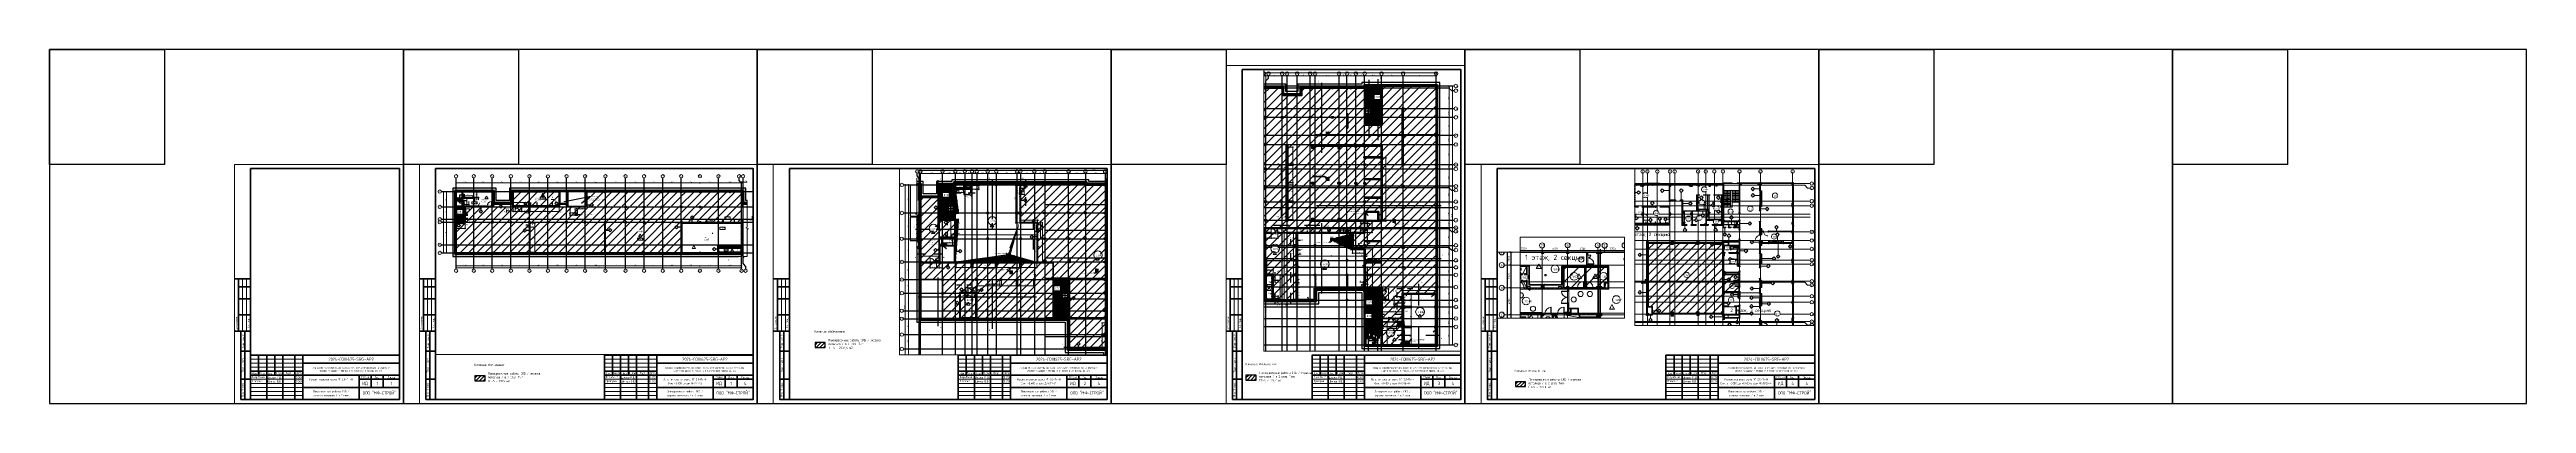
# Paper-space layout '2.8ПТ54в' of a CAD drawing. Header units: millimetres. Extents: x -143 to 2937, y 0 to 440.
# The model-space entities are those that its viewports show. They can reach past a viewport. Long polylines and large blocks are cut down to what shows.
import ezdxf
from ezdxf.enums import TextEntityAlignment as Align

# ---------------------------------------------------------------- set-up
doc = ezdxf.new("R2018")
doc.units = ezdxf.units.MM
for name, pattern in [('ADSK_Линия сетки', [2500, 2000, -250, 0, -250]), ('ADSK_Невидимые', [500, 300, -200]), ('ADSK_Штриховая_ш3 п1_5', [22.5, 15, -7.5])]:
    doc.linetypes.add(name, pattern=pattern)
doc.layers.get('Defpoints').update_dxf_attribs({"color": 250})
for name, color, linetype, lineweight in [('3.4) ПТ-5         4 вып', 150, 'Continuous', 60), ('A-____-____-DIMS', 250, 'Continuous', 9), ('A-ANNO-DIMS', 250, 'Continuous', 9), ('A-ANNO-NOTE', 250, 'Continuous', 9), ('A-AREA-____-IDEN', 250, 'Continuous', 9), ('A-AREA-BNDY', 7, 'Continuous', 5), ('A-AREA-IDEN', 250, 'Continuous', 9), ('A-DETL', 250, 'Continuous', 5), ('A-DETL-1', 250, 'Continuous', 53), ('A-DETL-____-HDLN', 90, 'ADSK_Невидимые', 9), ('A-DETL-GENF', 250, 'Continuous', 9), ('A-DETL-GENF-1', 250, 'Continuous', 5), ('A-DETL-GENF-OTLN', 250, 'Continuous', 5), ('A-DETL-THIN', 7, 'Continuous', 9), ('A-DOOR', 250, 'Continuous', 5), ('A-DOOR-1', 250, 'Continuous', 13), ('A-DOOR-____-IDEN', 31, 'Continuous', 9), ('A-DOOR-____-MCUT', 250, 'Continuous', 5), ('A-DOOR-____-OTLN', 250, 'Continuous', 5), ('A-DOOR-FRAM', 250, 'Continuous', 5), ('A-DOOR-FRAM-MCUT', 31, 'Continuous', 5), ('A-DOOR-FRAM-OTLN', 31, 'Continuous', 5), ('A-DOOR-GLAZ-MCUT', 31, 'Continuous', 5), ('A-DOOR-IDEN', 7, 'Continuous', 9), ('A-FLOR-____-IDEN', 11, 'Continuous', 9), ('A-FLOR-____-OTLN', 192, 'Continuous', 9), ('A-FLOR-IDEN', 7, 'Continuous', 9), ('A-GENM', 7, 'Continuous', 9), ('A-GENM-1', 250, 'Continuous', 5), ('A-GENM-2', 250, 'Continuous', 5), ('A-GENM-____-MCUT', 250, 'Continuous', 25), ('A-GENM-____-OTLN', 250, 'Continuous', 9), ('A-GENM-IDEN', 250, 'Continuous', 9), ('A-GLAZ', 250, 'Continuous', 5), ('A-GLAZ-____-IDEN', 152, 'Continuous', 9), ('A-GLAZ-____-OTLN', 250, 'Continuous', 5), ('A-GLAZ-IDEN', 7, 'Continuous', 9), ('A-WALL', 250, 'Continuous', 9), ('A-WALL-1', 250, 'Continuous', 50), ('A-WALL-2', 250, 'Continuous', 5), ('A-WALL-3', 250, 'Continuous', 13), ('A-WALL-____-IDEN', 250, 'Continuous', 9), ('A-WALL-____-MCUT', 250, 'Continuous', 13), ('A-WALL-____-PATT', 250, 'Continuous', 13), ('A-WALL-FNSH-1', 250, 'Continuous', 5), ('A-WALL-FNSH-MCUT', 250, 'Continuous', 13), ('A-WALL-IDEN', 7, 'Continuous', 9), ('E-ELEC-EQPM-OTLN', 250, 'Continuous', 9), ('G-____-____-DIMS', 250, 'Continuous', 9), ('G-____-____-TEXT', 250, 'Continuous', 9), ('G-ANNO-DIMS', 250, 'Continuous', 9), ('G-ANNO-SYMB-1', 250, 'Continuous', 40), ('G-ANNO-SYMB-2', 250, 'Continuous', 20), ('G-ANNO-SYMB-3', 250, 'Continuous', 9), ('G-ANNO-TEXT', 250, 'Continuous', 9), ('I-WALL', 7, 'Continuous', 9), ('I-WALL-1', 250, 'Continuous', 5), ('I-WALL-____-OTLN', 250, 'Continuous', 9), ('S-BEAM-____-OTLN', 12, 'Continuous', 9), ('S-COLS', 7, 'Continuous', 9), ('S-COLS-1', 250, 'Continuous', 5), ('S-COLS-2', 250, 'Continuous', 5), ('S-COLS-____-MCUT', 250, 'Continuous', 25), ('S-COLS-____-OTLN', 250, 'Continuous', 9), ('S-FNDN', 7, 'Continuous', 9), ('S-GRID-____-IDEN', 250, 'Continuous', 9), ('S-GRID-____-OTLN', 250, 'Continuous', 9), ('S-STRS', 250, 'Continuous', 5), ('S-STRS-1', 250, 'Continuous', 5), ('S-STRS-____-MBND', 250, 'Continuous', 5), ('S-STRS-____-OTLN', 250, 'Continuous', 5), ('S-STRS-MBND', 250, 'Continuous', 5), ('Верхние поручни', 7, 'Continuous', 5), ('Ограждение', 7, 'Continuous', 5), ('Оси', 250, 'Continuous', 9), ('Оси-1', 250, 'ADSK_Линия сетки', 9)]:
    doc.layers.add(name, color=color, linetype=linetype, lineweight=lineweight)
for name, color, linetype, lineweight, true_color in [('A-AREA-1', 4, 'ADSK_Штриховая_ш3 п1_5', 25, 0x00ffff), ('A-FLOR-PATT-1', 7, 'Continuous', 5, 0xffffff), ('A-GLAZ-1', 7, 'Continuous', 5, 0x7f7f7f)]:
    doc.layers.add(name, color=color, linetype=linetype, lineweight=lineweight, true_color=true_color)
doc.styles.add('GOST Common', font='', dxfattribs={"width": 0.9, "height": 350})
doc.styles.add('GOST Common_1', font='', dxfattribs={"width": 0.9, "height": 250})
doc.styles.add('GOST Common_2', font='', dxfattribs={"width": 0.8, "height": 350})
doc.styles.add('ISOCPEUR', font='isocpeur.ttf', dxfattribs={"width": 0.8, "height": 100})
doc.styles.add('ISOCPEUR_1', font='isocpeur.ttf', dxfattribs={"width": 0.9, "height": 250})
doc.styles.add('ISOCPEUR_2', font='isocpeur.ttf', dxfattribs={"height": 160})
doc.styles.add('ISOCPEUR_3', font='isocpeur.ttf', dxfattribs={"height": 250})
doc.styles.add('ISOCPEUR_4', font='isocpeur.ttf', dxfattribs={"height": 300})
doc.styles.add('ISOCPEUR_6', font='isocpeur.ttf', dxfattribs={"height": 3.5})
doc.styles.add('ISOCPEUR_I', font='isocpeui.ttf', dxfattribs={"width": 0.9, "height": 12.5})
doc.styles.add('ISOCPEUR_I_1', font='ГОСТ тип А.ttf', dxfattribs={"height": 2500})
doc.styles.get("Standard").update_dxf_attribs({"font": 'ГОСТ тип А.ttf'})
doc.styles.add('А3', font='ГОСТ тип А.ttf')
doc.styles.add('СПДС', font='ГОСТ тип А.ttf', dxfattribs={"width": 0.9})
doc.styles.get('GOST Common').set_extended_font_data('GOST Common')
doc.styles.get('GOST Common_1').set_extended_font_data('GOST Common')
doc.styles.get('GOST Common_2').set_extended_font_data('GOST Common')
doc.dimstyles.new('ADSK_Основной_2_5_мм', dxfattribs={"dimscale": 304.8, "dimtxt": 0.824897, "dimasz": 0.463911, "dimexe": 0.492126, "dimexo": 0.001615, "dimgap": 0.098425, "dimtad": 1, "dimdec": 0, "dimlfac": 304.8, "dimdsep": 46, "dimtxsty": 'GOST Common_1', "dimblk1": 'OBLIQUE', "dimblk2": 'OBLIQUE', "dimsah": 1, "dimcen": 0.09, "dimdle": 0.492126, "dimazin": 0, "dimtfac": 1, "dimtdec": 4, "dimtix": 1, "dimtmove": 0, "dimatfit": 3, "dimfxl": 1, "dimtvp": 1, "dimtolj": 1, "dimtzin": 0, "dimlwd": 9, "dimlwe": 9, "dimarcsym": 2})
doc.dimstyles.new('ADSK_Основной_2_5_мм_1', dxfattribs={"dimscale": 304.8, "dimtxt": 0.824897, "dimasz": 0.463911, "dimexe": 0.492126, "dimexo": 0.001615, "dimgap": 0.098425, "dimtad": 1, "dimdec": 0, "dimlfac": 304.8, "dimdsep": 46, "dimtxsty": 'GOST Common_1', "dimblk1": 'OBLIQUE', "dimblk2": 'OBLIQUE', "dimsah": 1, "dimcen": 0.09, "dimdle": 0.492126, "dimazin": 0, "dimtfac": 1, "dimtdec": 4, "dimtix": 1, "dimtmove": 1, "dimatfit": 3, "dimfxl": 1, "dimtvp": 1, "dimtolj": 1, "dimtzin": 0, "dimlwd": 9, "dimlwe": 9, "dimarcsym": 2})
doc.dimstyles.new('ADSK_Основной_2_5_мм_Округление_до_10_мм', dxfattribs={"dimscale": 304.8, "dimtxt": 0.824897, "dimasz": 0.463911, "dimexe": 0.492126, "dimexo": 0.001615, "dimgap": 6.56168e-05, "dimtad": 1, "dimdec": 0, "dimlfac": 304.8, "dimrnd": 10, "dimdsep": 46, "dimtxsty": 'GOST Common_1', "dimblk1": 'OBLIQUE', "dimblk2": 'OBLIQUE', "dimsah": 1, "dimcen": 0.09, "dimdle": 0.492126, "dimazin": 0, "dimtfac": 1, "dimtdec": 4, "dimtix": 1, "dimtmove": 1, "dimatfit": 3, "dimfxl": 1, "dimtvp": 1, "dimtolj": 1, "dimtzin": 0, "dimlwd": 9, "dimlwe": 9, "dimarcsym": 2})
doc.dimstyles.new('ADSK_Основной_2_5_мм_Округление_до_10_мм_1', dxfattribs={"dimscale": 304.8, "dimtxt": 0.824897, "dimasz": 0.463911, "dimexe": 0.492126, "dimexo": 0.001615, "dimgap": 6.56168e-05, "dimtad": 1, "dimdec": 0, "dimlfac": 304.8, "dimrnd": 10, "dimdsep": 46, "dimtxsty": 'GOST Common_1', "dimblk1": 'OBLIQUE', "dimblk2": 'OBLIQUE', "dimsah": 1, "dimcen": 0.09, "dimdle": 0.492126, "dimazin": 0, "dimtfac": 1, "dimtdec": 4, "dimtix": 1, "dimtmove": 0, "dimatfit": 3, "dimfxl": 1, "dimtvp": 1, "dimtolj": 1, "dimtzin": 0, "dimlwd": 9, "dimlwe": 9, "dimarcsym": 2})
doc.dimstyles.new('А3', dxfattribs={"dimtxt": 333, "dimasz": 222, "dimexe": 222, "dimexo": 111, "dimgap": 111, "dimtad": 1, "dimtoh": 1, "dimdec": 0, "dimrnd": 0.0015, "dimzin": 0, "dimdsep": 46, "dimtxsty": 'Standard', "dimblk": 'OBLIQUE', "dimcen": 0, "dimclrd": 7, "dimclre": 7, "dimclrt": 7, "dimadec": 0, "dimazin": 0, "dimtfac": 1, "dimtdec": 0, "dimtofl": 0, "dimtmove": 0, "dimatfit": 3, "dimfxl": 1, "dimtolj": 1, "dimtzin": 0, "dimarcsym": 0})
pattern_1 = [(45, (12287.9, -7e-12), (-251.4472, 251.4472), []), (45, (12287.9, 381), (-251.4472, 251.4472), [])]
pattern_2 = [(135, (12287.91, -0.0006), (-141.42136, -141.42136), [])]
pattern_3 = [(45, (12287.9, -0.0006), (-251.4472, 251.4472), []), (45, (12287.9, 381), (-251.4472, 251.4472), [])]
pattern_4 = [(45, (12287.9, -0.0006), (-224.5064, 224.5064), []), (45, (12367.3, -0.0006), (0, 449.0128), []), (45, (12208.54, -0.0006), (0, 449.0128), [])]
pattern_5 = [(135, (1751.41, 164.685), (-14.14214, -14.14214), []), (225, (1751.41, 164.685), (14.14214, -14.14214), [])]
pattern_6 = [(45, (-371.384, 164.685), (-14.1421, 14.1421), []), (135, (-371.384, 164.685), (-14.1421, -14.1421), [])]
pattern_7 = [(135, (12287.91, -0.0006), (-142.5612, -142.5612), []), (135, (12430.48, -0.0006), (-142.5612, -142.5612), [252.016, -50.403, 3.353, -47.05])]
pattern_8 = [(135, (1481.41, 164.685), (-14.14214, -14.14214), []), (225, (1481.41, 164.685), (14.14214, -14.14214), [])]
pattern_9 = [(45, (-641.384, 164.685), (-14.1421, 14.1421), []), (135, (-641.384, 164.685), (-14.1421, -14.1421), [])]
pattern_10 = [(45, (12287.91, -0.0006), (-141.42136, 141.42136), []), (135, (12287.91, -0.0006), (-141.42136, -141.42136), [])]
pattern_11 = [(135, (1676.41, 164.685), (-14.14214, -14.14214), []), (225, (1676.41, 164.685), (14.14214, -14.14214), [])]
pattern_12 = [(45, (-446.384, 164.685), (-14.1421, 14.1421), []), (135, (-446.384, 164.685), (-14.1421, -14.1421), [])]
pattern_13 = [(45, (125, 0), (-22.6274, 22.6274), [])]
pattern_14 = [(135, (28708.77, -120984.93), (-141.42136, -141.42136), [])]
pattern_15 = [(135, (1051.41, 164.685), (-14.1421, -14.1421), []), (225, (1051.41, 164.685), (14.1421, -14.1421), [])]
pattern_16 = [(45, (-1071.384, 164.685), (-14.1421, 14.1421), []), (135, (-1071.384, 164.685), (-14.1421, -14.1421), [])]
pattern_17 = [(45, (28708.77, -120984.93), (-251.4472, 251.4472), []), (45, (28708.77, -120603.93), (-251.4472, 251.4472), [])]
pattern_18 = [(135, (1201.41, 164.685), (-14.1421, -14.1421), []), (225, (1201.41, 164.685), (14.1421, -14.1421), [])]
pattern_19 = [(45, (-921.384, 164.685), (-14.1421, 14.1421), []), (135, (-921.384, 164.685), (-14.1421, -14.1421), [])]
pattern_20 = [(45, (28708.77, -120984.93), (-70.71068, 70.71068), [])]
pattern_21 = [(135, (1751.41, 124.685), (-14.14214, -14.14214), []), (225, (1751.41, 124.685), (14.14214, -14.14214), [])]
pattern_22 = [(45, (-371.384, 124.685), (-14.1421, 14.1421), []), (135, (-371.384, 124.685), (-14.1421, -14.1421), [])]
pattern_23 = [(135, (1776.41, 164.685), (-14.14214, -14.14214), []), (225, (1776.41, 164.685), (14.14214, -14.14214), [])]
pattern_24 = [(45, (-346.384, 164.685), (-14.1421, 14.1421), []), (135, (-346.384, 164.685), (-14.1421, -14.1421), [])]
pattern_25 = [(135, (28708.77, -120984.93), (-142.5612, -142.5612), []), (135, (28851.33, -120984.93), (-142.5612, -142.5612), [252.016, -50.403, 3.353, -47.05])]
pattern_26 = [(50, (28708.77, -120984.93), (364.36793, -31.8783), [38.1, -419.1]), (355, (28708.77, -120984.93), (-70.48585, 382.1133), [30.48, -335.28]), (100.451, (28739.14, -120987.6), (293.885, 350.2334), [32.38, -356.18]), (46.184, (28708.77, -120883.33), (542.1585, -84.0858), [57.15, -628.65]), (96.636, (28753.95, -120890.34), (474.8049, 494.8554), [48.57, -534.27]), (351.184, (28708.8, -120883.33), (474.8102, 494.85), [45.72, -502.92]), (21, (28759.57, -120908.73), (303.22847, -204.53046), [38.1, -419.1]), (326, (28759.57, -120908.73), (123.6039, 368.37604), [30.48, -335.28]), (71.451, (28784.84, -120925.78), (426.8341, 163.8427), [32.38, -356.18]), (37.5, (28708.77, -120984.93), (6.17665, 169.11015), [16.764, -314.452, 16.764, -323.596, -336.55]), (37.5, (28708.77, -120984.93), (6.17665, 169.11015), [-671.576, 16.764, -319.786]), (7.5, (28708.77, -120984.93), (133.63888, 200.3615), [16.764, -177.292, 16.764, -306.832, -128.27]), (7.5, (28708.77, -120984.93), (133.63888, 200.3615), [-517.652, 16.764, -111.506]), (327.5, (28595.49, -120984.93), (271.18182, -11.45836), [16.764, -110.236, 16.764, -379.476, -525.78]), (327.5, (28595.49, -120984.93), (271.18182, -11.45836), [-523.24, 16.764, -509.016]), (317.5, (28544.7, -120984.93), (296.2585, 50.85285), [16.764, -148.336, 16.764, -246.38, -373.38]), (317.5, (28544.7, -120984.93), (296.2585, 50.85285), [-428.244, 16.764, -356.616])]
pattern_27 = [(135, (1951.41, 124.685), (-14.14214, -14.14214), []), (225, (1951.41, 124.685), (14.14214, -14.14214), [])]
pattern_28 = [(45, (-171.384, 124.685), (-14.1421, 14.1421), []), (135, (-171.384, 124.685), (-14.1421, -14.1421), [])]
pattern_29 = [(135, (12755.58, 117197.27), (-142.5612, -142.5612), []), (135, (12898.14, 117197.27), (-142.5612, -142.5612), [252.016, -50.403, 3.353, -47.05])]
pattern_30 = [(45, (12755.58, 117197.27), (-251.4472, 251.4472), []), (45, (12755.58, 117578.27), (-251.4472, 251.4472), [])]
pattern_31 = [(0, (12755.58, 117197.27), (120.968, 69.841), [80.645, -161.29]), (120, (12755.58, 117197.27), (-120.96808, 69.84086), [80.645, -161.29]), (60, (12755.58, 117197.27), (-8e-05, 139.68186), [0, -161.29, 80.645, 0])]
pattern_32 = [(135, (1701.41, 164.685), (-14.14214, -14.14214), []), (225, (1701.41, 164.685), (14.14214, -14.14214), [])]
pattern_33 = [(45, (-421.384, 164.685), (-14.1421, 14.1421), []), (135, (-421.384, 164.685), (-14.1421, -14.1421), [])]
pattern_34 = [(135, (1501.41, 124.685), (-14.14214, -14.14214), []), (225, (1501.41, 124.685), (14.14214, -14.14214), [])]
pattern_35 = [(45, (-621.384, 124.685), (-14.1421, 14.1421), []), (135, (-621.384, 124.685), (-14.1421, -14.1421), [])]
pattern_36 = [(45, (12755.58, 117197.27), (-33.67596, 33.67596), []), (135, (12755.58, 117197.27), (-33.67596, -33.67596), [])]
pattern_37 = [(45, (12755.58, 117197.27), (-35.35534, 35.35534), []), (135, (12755.58, 117197.27), (-35.35534, -35.35534), [])]
pattern_38 = [(270, (88895.56, 169357.3), (600, 4e-14), []), (0, (88895.56, 169357.3), (0, 600), [])]
pattern_39 = [(90, (117455.6, 149837.3), (-600, 4e-14), []), (180, (117455.6, 149837.3), (-7e-14, -600), [])]
pattern_40 = [(270, (149455.6, 169757.3), (600, 4e-14), []), (0, (149455.6, 169757.3), (0, 600), [])]
pattern_41 = [(135, (12755.58, 117197.27), (-141.42136, -141.42136), [])]
pattern_42 = [(135, (2048.911, 164.685), (-14.14214, -14.14214), []), (225, (2048.911, 164.685), (14.14214, -14.14214), [])]
pattern_43 = [(45, (-73.884, 164.685), (-14.1421, 14.1421), []), (135, (-73.884, 164.685), (-14.1421, -14.1421), [])]
pattern_44 = [(270, (149555.6, 118702.3), (600, -1e-13), []), (360, (149555.6, 118702.3), (0, 600), [])]
pattern_45 = [(360, (151530.1, 117272.3), (0, 600), []), (90, (151530.1, 117272.3), (-600, 4e-14), [])]
pattern_46 = [(90, (153005.6, 119202.3), (-600, 4e-14), []), (180, (153005.6, 119202.3), (-7e-14, -600), [])]
pattern_47 = [(135, (-1785.76, 117122.59), (-142.5612, -142.5612), []), (135, (-1643.2, 117122.59), (-142.5612, -142.5612), [252.016, -50.403, 3.353, -47.05])]
pattern_48 = [(0, (-1785.76, 117122.59), (120.968, 69.841), [80.645, -161.29]), (120, (-1785.76, 117122.59), (-120.96808, 69.84086), [80.645, -161.29]), (60, (-1785.76, 117122.59), (-8e-05, 139.68186), [0, -161.29, 80.645, 0])]
pattern_49 = [(180, (-305.76, 175447.6), (-7e-14, -600), []), (270, (-305.76, 175447.6), (600, 4e-14), [])]
pattern_50 = [(270, (-1735.76, 173473.1), (600, 4e-14), []), (0, (-1735.76, 173473.1), (0, 600), [])]
pattern_51 = [(0, (194.24, 171997.6), (0, 600), []), (90, (194.24, 171997.6), (-600, 4e-14), [])]
pattern_52 = [(45, (-1785.76, 117122.6), (-251.4472, 251.4472), []), (45, (-1785.76, 117503.6), (-251.4472, 251.4472), [])]
pattern_53 = [(45, (-1785.757, 117122.59), (-35.35534, 35.35534), []), (135, (-1785.757, 117122.59), (-35.35534, -35.35534), [])]
pattern_54 = [(135, (-1785.76, 117122.59), (-141.42136, -141.42136), [])]

# ---------------------------------------------------------------- blocks, each defined once
blk = doc.blocks.new('*U5947')
at = {"color": 4}
blk.add_lwpolyline([(-220, -220), (220, -220), (220, 220), (-220, 220)], close=True, dxfattribs=at)
at = {"color": 3}
blk.add_lwpolyline([(-220, 220), (-77, 220), (-77, 77), (-220, 77)], close=True, dxfattribs=at)
blk = doc.blocks.new('*U5948')
at = {"color": 0, "linetype": 'ByBlock', "lineweight": -2, "transparency": 16777216}
for p in [(0, 0), (440, 0), (880, 0), (1320, 0), (1760, 0), (2200, 0), (2640, 0)]:
    blk.add_blockref('*U5947', p, dxfattribs=at)
blk = doc.blocks.new('*U4853')
at = {"lineweight": 0}
blk.add_lwpolyline([(-205, -5), (5, -5), (5, 292), (-205, 292)], close=True, dxfattribs=at)
at = {"color": 0, "linetype": 'Continuous', "lineweight": 50}
blk.add_lwpolyline([(-185, 287), (0, 287), (0, 0), (-185, 0)], close=True, dxfattribs=at)
at = {"lineweight": 35}
for points in [[(-185, 150), (-205, 150)], [(-200, 85), (-200, 150)], [(-185, 140), (-200, 140)], [(-185, 125), (-200, 125)], [(-185, 105), (-200, 105)], [(-185, 85), (-205, 85)], [(-185, 85), (-197, 85), (-197, 0), (-185, 0)], [(-192, 0), (-192, 85)], [(-185, 60), (-197, 60)], [(-185, 35), (-120, 35)], [(-175, 55), (-175, 30)], [(-165, 55), (-165, 0)], [(-155, 55), (-155, 30)], [(-145, 55), (-145, 0)], [(-130, 55), (-130, 0)], [(-120, 55), (-120, 0)], [(-120, 45), (0, 45)], [(-185, 25), (-197, 25)], [(-185, 30), (0, 30)], [(-120, 15), (0, 15)], [(-50, 30), (-50, 0)], [(-50, 25), (0, 25)], [(-35, 30), (-35, 15)], [(-20, 30), (-20, 15)]]:
    blk.add_lwpolyline(points, dxfattribs=at)
at = {"lineweight": 18}
for points in [[(-195, 85), (-195, 150)], [(-190, 85), (-190, 150)], [(-185, 50), (-120, 50)], [(-185, 45), (-120, 45)], [(-185, 40), (-120, 40)], [(-185, 25), (-120, 25)], [(-185, 20), (-120, 20)], [(-185, 15), (-120, 15)], [(-185, 10), (-120, 10)], [(-185, 5), (-120, 5)]]:
    blk.add_lwpolyline(points, dxfattribs=at)
at = {"lineweight": 35}
blk.add_lwpolyline([(-185, 0), (0, 0), (0, 55), (-185, 55)], close=True, dxfattribs=at)
at = {"lineweight": 0}
blk.add_lwpolyline([(0, -5), (5, -5), (5, 0)], dxfattribs=at)
at = {"lineweight": -2, "char_height": 2.5, "attachment_point": 5, "rotation": 90, "style": 'СПДС'}
for s, insert, width in [('Согласовано', (-202.5, 95), 19.991), ('Гл. спец.', (-187.5, 95), 19.991), ('Взам. инв. N', (-194.5, 72.5), 24.991), ('Подл. и дата', (-194.5, 42.5), 34.991), ('Инв. N подл.', (-194.5, 12.5), 24.991)]:
    blk.add_mtext(s, dxfattribs=dict(at, insert=insert, width=width))
at = {"lineweight": -2, "char_height": 2.5, "style": 'СПДС'}
for s, insert, width, attachment_point in [('Изм.', (-180, 32.5), 10, 5), ('Кол.уч.', (-170, 32.5), 10, 5), ('Лист', (-160, 32.5), 10, 5), ('N док.', (-150, 32.5), 10, 5), ('Подп.', (-137.5, 32.5), 15, 5), ('Дата', (-125, 32.5), 10, 5), ('Разработал', (-183.1, 27.5), 17.953, 4), ('Проверил', (-183.1, 22.5), 17.953, 4), ('Стадия', (-42.5, 27.5), 15, 5), ('Лист', (-27.5, 27.5), 15, 5), ('Листов', (-10, 27.5), 20, 5)]:
    blk.add_mtext(s, dxfattribs=dict(at, insert=insert, width=width, attachment_point=attachment_point))
at = {"insert": (-60.2, 37.2), "char_height": 2.2, "attachment_point": 5, "style": 'СПДС'}
blk.add_mtext_dynamic_manual_height_columns('Средняя общеобразовательная школа на 675 мест, расположенная на земельном\\P\\pxqc;участке по адресу: г. Москва, 2-й Нагатинский проезд, вл. 2/3', width=118.293, gutter_width=0, heights=[12.8], dxfattribs=at)
at = {"lineweight": 30, "width": 0.9, "flags": 104}
blk.add_attdef('ШАПКА', text='', height=3, dxfattribs=at).set_placement((-135, 281), align=Align.MIDDLE_CENTER)
at = {"style": 'СПДС'}
for tag, height, p in [('ШИФР_ПРОЕКТА', 4, (-60, 50)), ('НАИМЕНОВАНИЕ_ОБЪЕКТА2', 2.5, (-85, 20)), ('НАИМЕНОВАНИЕ_ЧЕРТЕЖА2', 2.5, (-85, 5)), ('НАИМЕНОВАНИЕ_ЧЕРТЕЖА1', 2.5, (-85, 10)), ('НАИМЕНОВАНИЕ_ОБЪЕКТА', 2.5, (-85, 25)), ('ОРГАНИЗАЦИЯ_РАЗРАБОТЧИК1', 4, (-25, 8.1)), ('СТАДИЯ', 4, (-42.5, 20)), ('ЛИСТ_первый', 4, (-27.5, 20)), ('ЛИСТОВ', 4, (-10, 20))]:
    blk.add_attdef(tag, text='', height=height, dxfattribs=at).set_placement(p, align=Align.MIDDLE_CENTER)
for tag, p in [('РАЗРАБОТЧИК', (-164, 27.5)), ('РУК.ГРУППЫ', (-164, 22.5))]:
    blk.add_attdef(tag, text='', height=2.5, dxfattribs=at).set_placement(p, align=Align.MIDDLE_LEFT)
at = {"style": 'СПДС', "width": 0.9}
for tag, p in [('ДАТА1', (-129.6, 26.4)), ('ДАТА2', (-129.6, 21.4))]:
    blk.add_attdef(tag, p, '', height=2.3, dxfattribs=at)
blk = doc.blocks.new('*U4854')
at = {"lineweight": 0}
blk.add_lwpolyline([(-415, -5), (5, -5), (5, 292), (-415, 292)], close=True, dxfattribs=at)
at = {"color": 0, "linetype": 'Continuous', "lineweight": 50}
blk.add_lwpolyline([(-395, 287), (0, 287), (0, 0), (-395, 0)], close=True, dxfattribs=at)
at = {"lineweight": 35}
for points in [[(-395, 150), (-415, 150)], [(-410, 85), (-410, 150)], [(-395, 140), (-410, 140)], [(-395, 125), (-410, 125)], [(-395, 105), (-410, 105)], [(-395, 85), (-415, 85)], [(-395, 85), (-407, 85), (-407, 0), (-395, 0)], [(-402, 0), (-402, 85)], [(-395, 60), (-407, 60)], [(-185, 35), (-120, 35)], [(-175, 55), (-175, 30)], [(-165, 55), (-165, 0)], [(-155, 55), (-155, 30)], [(-145, 55), (-145, 0)], [(-130, 55), (-130, 0)], [(-120, 55), (-120, 0)], [(-120, 45), (0, 45)], [(-395, 25), (-407, 25)], [(-185, 30), (0, 30)], [(-120, 15), (0, 15)], [(-50, 30), (-50, 0)], [(-50, 25), (0, 25)], [(-35, 30), (-35, 15)], [(-20, 30), (-20, 15)]]:
    blk.add_lwpolyline(points, dxfattribs=at)
at = {"lineweight": 18}
for points in [[(-405, 85), (-405, 150)], [(-400, 85), (-400, 150)], [(-185, 50), (-120, 50)], [(-185, 45), (-120, 45)], [(-185, 40), (-120, 40)], [(-185, 25), (-120, 25)], [(-185, 20), (-120, 20)], [(-185, 15), (-120, 15)], [(-185, 10), (-120, 10)], [(-185, 5), (-120, 5)]]:
    blk.add_lwpolyline(points, dxfattribs=at)
at = {"lineweight": 35}
blk.add_lwpolyline([(-185, 0), (0, 0), (0, 55), (-185, 55)], close=True, dxfattribs=at)
at = {"lineweight": 0}
blk.add_lwpolyline([(0, -5), (5, -5), (5, 0)], dxfattribs=at)
at = {"lineweight": -2, "char_height": 2.5, "attachment_point": 5, "rotation": 90, "style": 'СПДС'}
for s, insert, width in [('Согласовано', (-412.5, 95), 19.991), ('Гл. спец.', (-397.5, 95), 19.991), ('Взам. инв. N', (-404.5, 72.5), 24.991), ('Подл. и дата', (-404.5, 42.5), 34.991), ('Инв. N подл.', (-404.5, 12.5), 24.991)]:
    blk.add_mtext(s, dxfattribs=dict(at, insert=insert, width=width))
at = {"lineweight": -2, "char_height": 2.5, "style": 'СПДС'}
for s, insert, width, attachment_point in [('Изм.', (-180, 32.5), 10, 5), ('Кол.уч.', (-170, 32.5), 10, 5), ('Лист', (-160, 32.5), 10, 5), ('N док.', (-150, 32.5), 10, 5), ('Подп.', (-137.5, 32.5), 15, 5), ('Дата', (-125, 32.5), 10, 5), ('Разработал', (-183.1, 27.5), 17.953, 4), ('Проверил', (-183.1, 22.5), 17.953, 4), ('Стадия', (-42.5, 27.5), 15, 5), ('Лист', (-27.5, 27.5), 15, 5), ('Листов', (-10, 27.5), 20, 5)]:
    blk.add_mtext(s, dxfattribs=dict(at, insert=insert, width=width, attachment_point=attachment_point))
at = {"insert": (-60.2, 37.2), "char_height": 2.2, "attachment_point": 5, "style": 'СПДС'}
blk.add_mtext_dynamic_manual_height_columns('Средняя общеобразовательная школа на 675 мест, расположенная на земельном\\P\\pxqc;участке по адресу: г. Москва, 2-й Нагатинский проезд, вл. 2/3', width=118.293, gutter_width=0, heights=[12.8], dxfattribs=at)
at = {"lineweight": 30, "width": 0.9, "flags": 104}
blk.add_attdef('ШАПКА', text='', height=3, dxfattribs=at).set_placement((-135, 281), align=Align.MIDDLE_CENTER)
at = {"style": 'СПДС'}
for tag, height, p in [('ШИФР_ПРОЕКТА', 4, (-60, 50)), ('НАИМЕНОВАНИЕ_ОБЪЕКТА2', 2.5, (-85, 20)), ('НАИМЕНОВАНИЕ_ЧЕРТЕЖА2', 2.5, (-85, 5)), ('НАИМЕНОВАНИЕ_ЧЕРТЕЖА1', 2.5, (-85, 10)), ('НАИМЕНОВАНИЕ_ОБЪЕКТА', 2.5, (-85, 25)), ('ОРГАНИЗАЦИЯ_РАЗРАБОТЧИК1', 4, (-25, 8.1)), ('СТАДИЯ', 4, (-42.5, 20)), ('ЛИСТ_первый', 4, (-27.5, 20)), ('ЛИСТОВ', 4, (-10, 20))]:
    blk.add_attdef(tag, text='', height=height, dxfattribs=at).set_placement(p, align=Align.MIDDLE_CENTER)
for tag, p in [('РАЗРАБОТЧИК', (-164, 27.5)), ('РУК.ГРУППЫ', (-164, 22.5))]:
    blk.add_attdef(tag, text='', height=2.5, dxfattribs=at).set_placement(p, align=Align.MIDDLE_LEFT)
at = {"style": 'СПДС', "width": 0.9}
for tag, p in [('ДАТА1', (-129.6, 26.4)), ('ДАТА2', (-129.6, 21.4))]:
    blk.add_attdef(tag, p, '', height=2.3, dxfattribs=at)
blk = doc.blocks.new('*U4855')
at = {"lineweight": 0}
blk.add_lwpolyline([(-292, -5), (5, -5), (5, 415), (-292, 415)], close=True, dxfattribs=at)
at = {"color": 0, "linetype": 'Continuous', "lineweight": 50}
blk.add_lwpolyline([(-272, 410), (0, 410), (0, 0), (-272, 0)], close=True, dxfattribs=at)
at = {"lineweight": 35}
for points in [[(-272, 150), (-292, 150)], [(-287, 85), (-287, 150)], [(-272, 140), (-287, 140)], [(-272, 125), (-287, 125)], [(-272, 105), (-287, 105)], [(-272, 85), (-292, 85)], [(-272, 85), (-284, 85), (-284, 0), (-272, 0)], [(-279, 0), (-279, 85)], [(-272, 60), (-284, 60)], [(-185, 35), (-120, 35)], [(-175, 55), (-175, 30)], [(-165, 55), (-165, 0)], [(-155, 55), (-155, 30)], [(-145, 55), (-145, 0)], [(-130, 55), (-130, 0)], [(-120, 55), (-120, 0)], [(-120, 45), (0, 45)], [(-272, 25), (-284, 25)], [(-185, 30), (0, 30)], [(-120, 15), (0, 15)], [(-50, 30), (-50, 0)], [(-50, 25), (0, 25)], [(-35, 30), (-35, 15)], [(-20, 30), (-20, 15)]]:
    blk.add_lwpolyline(points, dxfattribs=at)
at = {"lineweight": 18}
for points in [[(-282, 85), (-282, 150)], [(-277, 85), (-277, 150)], [(-185, 50), (-120, 50)], [(-185, 45), (-120, 45)], [(-185, 40), (-120, 40)], [(-185, 25), (-120, 25)], [(-185, 20), (-120, 20)], [(-185, 15), (-120, 15)], [(-185, 10), (-120, 10)], [(-185, 5), (-120, 5)]]:
    blk.add_lwpolyline(points, dxfattribs=at)
at = {"lineweight": 35}
blk.add_lwpolyline([(-185, 0), (0, 0), (0, 55), (-185, 55)], close=True, dxfattribs=at)
at = {"lineweight": 0}
blk.add_lwpolyline([(0, -5), (5, -5), (5, 0)], dxfattribs=at)
at = {"lineweight": -2, "char_height": 2.5, "attachment_point": 5, "rotation": 90, "style": 'СПДС'}
for s, insert, width in [('Согласовано', (-289.5, 95), 19.991), ('Гл. спец.', (-274.5, 95), 19.991), ('Взам. инв. N', (-281.5, 72.5), 24.991), ('Подл. и дата', (-281.5, 42.5), 34.991), ('Инв. N подл.', (-281.5, 12.5), 24.991)]:
    blk.add_mtext(s, dxfattribs=dict(at, insert=insert, width=width))
at = {"lineweight": -2, "char_height": 2.5, "style": 'СПДС'}
for s, insert, width, attachment_point in [('Изм.', (-180, 32.5), 10, 5), ('Кол.уч.', (-170, 32.5), 10, 5), ('Лист', (-160, 32.5), 10, 5), ('N док.', (-150, 32.5), 10, 5), ('Подп.', (-137.5, 32.5), 15, 5), ('Дата', (-125, 32.5), 10, 5), ('Разработал', (-183.1, 27.5), 17.953, 4), ('Проверил', (-183.1, 22.5), 17.953, 4), ('Стадия', (-42.5, 27.5), 15, 5), ('Лист', (-27.5, 27.5), 15, 5), ('Листов', (-10, 27.5), 20, 5)]:
    blk.add_mtext(s, dxfattribs=dict(at, insert=insert, width=width, attachment_point=attachment_point))
at = {"insert": (-60.2, 37.2), "char_height": 2.2, "attachment_point": 5, "style": 'СПДС'}
blk.add_mtext_dynamic_manual_height_columns('Средняя общеобразовательная школа на 675 мест, расположенная на земельном\\P\\pxqc;участке по адресу: г. Москва, 2-й Нагатинский проезд, вл. 2/3', width=118.293, gutter_width=0, heights=[12.8], dxfattribs=at)
at = {"lineweight": 30, "width": 0.9, "flags": 104}
blk.add_attdef('ШАПКА', text='', height=3, dxfattribs=at).set_placement((-135, 281), align=Align.MIDDLE_CENTER)
at = {"style": 'СПДС'}
for tag, height, p in [('ШИФР_ПРОЕКТА', 4, (-60, 50)), ('НАИМЕНОВАНИЕ_ОБЪЕКТА2', 2.5, (-85, 20)), ('НАИМЕНОВАНИЕ_ЧЕРТЕЖА2', 2.5, (-85, 5)), ('НАИМЕНОВАНИЕ_ЧЕРТЕЖА1', 2.5, (-85, 10)), ('НАИМЕНОВАНИЕ_ОБЪЕКТА', 2.5, (-85, 25)), ('ОРГАНИЗАЦИЯ_РАЗРАБОТЧИК1', 4, (-25, 8.1)), ('СТАДИЯ', 4, (-42.5, 20)), ('ЛИСТ_первый', 4, (-27.5, 20)), ('ЛИСТОВ', 4, (-10, 20))]:
    blk.add_attdef(tag, text='', height=height, dxfattribs=at).set_placement(p, align=Align.MIDDLE_CENTER)
for tag, p in [('РАЗРАБОТЧИК', (-164, 27.5)), ('РУК.ГРУППЫ', (-164, 22.5))]:
    blk.add_attdef(tag, text='', height=2.5, dxfattribs=at).set_placement(p, align=Align.MIDDLE_LEFT)
at = {"style": 'СПДС', "width": 0.9}
for tag, p in [('ДАТА1', (-129.6, 26.4)), ('ДАТА2', (-129.6, 21.4))]:
    blk.add_attdef(tag, p, '', height=2.3, dxfattribs=at)
blk = doc.blocks.new('Дверь_СКБ_1Ст_Внутренняя - Д-11п_1100x2100h_ПУИ-41840653-АР1_Маркировочный план 1 этажа С2и3')
at = {"layer": 'A-DOOR-____-OTLN'}
h = blk.add_hatch(dxfattribs=at)
h.set_pattern_fill('FP_14', color=256, style=0, pattern_type=2)
h.set_pattern_definition(pattern_5)
h.paths.add_polyline_path([(562.5, -100), (562.5, 100), (537.5, 100), (537.5, -100), (562.5, -100)])
at = {"layer": 'A-DOOR-FRAM-OTLN'}
h = blk.add_hatch(dxfattribs=at)
h.set_pattern_fill('FP_15', color=256, style=0, pattern_type=2)
h.set_pattern_definition(pattern_6)
h.paths.add_polyline_path([(-512.5, -100), (-512.5, 100), (-537.5, 100), (-537.5, -100)])
at = {"layer": 'A-DOOR-____-MCUT'}
for p, q in [((-487.5, 1100), (-487.5, 100)), ((-447.5, 1100), (-487.5, 1100)), ((-487.5, 100), (-447.5, 100)), ((-447.5, 100), (-447.5, 1100))]:
    blk.add_line(p, q, dxfattribs=at)
at = {"layer": 'A-DOOR-____-OTLN'}
blk.add_arc((-487.5, 100), 1000, 360, 90, dxfattribs=at)
at = {"layer": 'A-DOOR-FRAM-MCUT'}
for p, q in [((-497.5, 108), (-567.5, 108)), ((-567.5, 108), (-567.5, 100)), ((-567.5, 100), (-497.5, 100)), ((-512.5, 100), (-537.5, 100)), ((-537.5, 100), (-537.5, -100)), ((-487.5, 100), (-512.5, 100)), ((-512.5, 100), (-512.5, 20)), ((-512.5, -100), (-512.5, 100)), ((-497.5, 100), (-512.5, 100)), ((-512.5, 100), (-512.5, 99)), ((-512.5, 99), (-497.5, 99)), ((-512.5, 20), (-477.5, 20)), ((-497.5, 20), (-512.5, 20)), ((-512.5, 20), (-512.5, -100)), ((-497.5, 100), (-497.5, 108)), ((-497.5, 99), (-497.5, 100)), ((-497.5, -100), (-497.5, 20)), ((-487.5, 60), (-487.5, 100)), ((-477.5, 60), (-487.5, 60)), ((-477.5, 20), (-477.5, 60)), ((512.5, 60), (502.5, 60)), ((502.5, 60), (502.5, 20)), ((502.5, 20), (537.5, 20)), ((512.5, 100), (512.5, 60)), ((537.5, 100), (512.5, 100)), ((592.5, 108), (522.5, 108)), ((522.5, 108), (522.5, 100)), ((537.5, 100), (522.5, 100)), ((522.5, 100), (522.5, 99)), ((522.5, 100), (592.5, 100)), ((522.5, 99), (537.5, 99)), ((537.5, 20), (522.5, 20)), ((522.5, 20), (522.5, -100)), ((537.5, 20), (537.5, 100)), ((562.5, 100), (537.5, 100)), ((537.5, 100), (537.5, -100)), ((537.5, 99), (537.5, 100)), ((537.5, -100), (537.5, 20)), ((562.5, -100), (562.5, 100)), ((592.5, 100), (592.5, 108)), ((-497.5, -100), (-567.5, -100)), ((-567.5, -100), (-567.5, -108)), ((-567.5, -108), (-497.5, -108)), ((-537.5, -100), (-512.5, -100)), ((-512.5, -100), (-497.5, -100)), ((-497.5, -108), (-497.5, -100)), ((522.5, -100), (537.5, -100)), ((592.5, -100), (522.5, -100)), ((522.5, -100), (522.5, -108)), ((522.5, -108), (592.5, -108)), ((537.5, -100), (562.5, -100)), ((592.5, -108), (592.5, -100))]:
    blk.add_line(p, q, dxfattribs=at)
blk = doc.blocks.new('Дверь_СКБ_1Ст - Д-13л_1100x2100h_Артистическая-36190798-АР1_Маркировочный план 1 этажа С2и3')
at = {"layer": 'A-DOOR-____-OTLN'}
h = blk.add_hatch(dxfattribs=at)
h.set_pattern_fill('FP_14', color=256, style=0, pattern_type=2)
h.set_pattern_definition(pattern_5)
h.paths.add_polyline_path([(562.5, 20), (561.7, 100), (537.5, 100), (537.5, 20)])
at = {"layer": 'A-DOOR-FRAM-OTLN'}
h = blk.add_hatch(dxfattribs=at)
h.set_pattern_fill('FP_15', color=256, style=0, pattern_type=2)
h.set_pattern_definition(pattern_6)
h.paths.add_polyline_path([(-512.5, 20), (-512.5, 100), (-537.5, 100), (-537.5, 20)])
at = {"layer": 'A-DOOR-____-MCUT'}
for p, q in [((512.5, 1100), (472.5, 1100)), ((472.5, 1100), (472.5, 100)), ((472.5, 100), (512.5, 100)), ((512.5, 100), (512.5, 1100))]:
    blk.add_line(p, q, dxfattribs=at)
at = {"layer": 'A-DOOR-____-OTLN'}
blk.add_arc((512.5, 100), 1000, 90, 180, dxfattribs=at)
at = {"layer": 'A-DOOR-FRAM-MCUT'}
for p, q in [((-512.5, 100), (-537.5, 100)), ((-537.5, 100), (-537.5, 20)), ((-537.5, 20), (-512.5, 20)), ((-487.5, 100), (-512.5, 100)), ((-512.5, 100), (-512.5, 20)), ((-512.5, 20), (-512.5, 100)), ((-512.5, 20), (-477.5, 20)), ((-487.5, 60), (-487.5, 100)), ((-477.5, 60), (-487.5, 60)), ((-477.5, 20), (-477.5, 60)), ((512.5, 60), (502.5, 60)), ((502.5, 60), (502.5, 20)), ((502.5, 20), (537.5, 20)), ((512.5, 100), (512.5, 60)), ((537.5, 100), (512.5, 100)), ((537.5, 20), (537.5, 100)), ((562.5, 100), (537.5, 100)), ((537.5, 100), (537.5, 20)), ((537.5, 20), (562.5, 20)), ((562.5, 20), (562.5, 100))]:
    blk.add_line(p, q, dxfattribs=at)
blk = doc.blocks.new('Дверь_СКБ_1Ст - Д-13п_1100x2100h_Артистическая-36206532-АР1_Маркировочный план 1 этажа С2и3')
at = {"layer": 'A-DOOR-____-OTLN'}
h = blk.add_hatch(dxfattribs=at)
h.set_pattern_fill('FP_14', color=256, style=0, pattern_type=2)
h.set_pattern_definition(pattern_5)
h.paths.add_polyline_path([(562.5, 20), (562.5, 100), (537.5, 100), (537.5, 20), (548.3, 20)])
at = {"layer": 'A-DOOR-FRAM-OTLN'}
h = blk.add_hatch(dxfattribs=at)
h.set_pattern_fill('FP_15', color=256, style=0, pattern_type=2)
h.set_pattern_definition(pattern_6)
h.paths.add_polyline_path([(-537.5, 20), (-512.5, 20), (-512.5, 100), (-537.5, 100)])
at = {"layer": 'A-DOOR-____-MCUT'}
for p, q in [((-487.5, 1100), (-487.5, 100)), ((-447.5, 1100), (-487.5, 1100)), ((-487.5, 100), (-447.5, 100)), ((-447.5, 100), (-447.5, 1100))]:
    blk.add_line(p, q, dxfattribs=at)
at = {"layer": 'A-DOOR-____-OTLN'}
blk.add_arc((-487.5, 100), 1000, 360, 90, dxfattribs=at)
at = {"layer": 'A-DOOR-FRAM-MCUT'}
for p, q in [((-512.5, 100), (-537.5, 100)), ((-537.5, 100), (-537.5, 20)), ((-537.5, 20), (-512.5, 20)), ((-487.5, 100), (-512.5, 100)), ((-512.5, 100), (-512.5, 20)), ((-512.5, 20), (-512.5, 100)), ((-512.5, 20), (-477.5, 20)), ((-487.5, 60), (-487.5, 100)), ((-477.5, 60), (-487.5, 60)), ((-477.5, 20), (-477.5, 60)), ((512.5, 60), (502.5, 60)), ((502.5, 60), (502.5, 20)), ((502.5, 20), (537.5, 20)), ((512.5, 100), (512.5, 60)), ((537.5, 100), (512.5, 100)), ((537.5, 20), (537.5, 100)), ((562.5, 100), (537.5, 100)), ((537.5, 100), (537.5, 20)), ((537.5, 20), (562.5, 20)), ((562.5, 20), (562.5, 100))]:
    blk.add_line(p, q, dxfattribs=at)
blk = doc.blocks.new('Дверь_СКБ_1Ст_Внутренняя - Д-5л_1100x2100h_С_У МГН-41850691-АР1_Маркировочный план 1 этажа С2и3')
at = {"layer": 'A-DOOR-____-OTLN'}
h = blk.add_hatch(dxfattribs=at)
h.set_pattern_fill('FP_14', color=256, style=0, pattern_type=2)
h.set_pattern_definition(pattern_5)
h.paths.add_polyline_path([(562, -100), (562, -100), (562, 100), (537, 100), (537, -100), (562, -100)])
at = {"layer": 'A-DOOR-FRAM-OTLN'}
h = blk.add_hatch(dxfattribs=at)
h.set_pattern_fill('FP_15', color=256, style=0, pattern_type=2)
h.set_pattern_definition(pattern_6)
h.paths.add_polyline_path([(-537, -100), (-513, -100), (-513, 100), (-538, 100), (-538, -100)])
at = {"layer": 'A-DOOR-____-MCUT'}
for p, q in [((472, 1100), (472, 100)), ((472, 100), (512, 100)), ((512, 1100), (472, 1100)), ((512, 100), (512, 1100))]:
    blk.add_line(p, q, dxfattribs=at)
at = {"layer": 'A-DOOR-____-OTLN'}
blk.add_arc((512, 100), 1000, 90, 180, dxfattribs=at)
at = {"layer": 'A-DOOR-FRAM-MCUT'}
for p, q in [((-498, 108), (-568, 108)), ((-568, 108), (-568, 100)), ((-568, 100), (-498, 100)), ((-513, 100), (-538, 100)), ((-538, 100), (-538, -100)), ((-488, 100), (-513, 100)), ((-513, 100), (-513, 20)), ((-513, -100), (-513, 100)), ((-498, 100), (-513, 100)), ((-513, 100), (-513, 99)), ((-513, 99), (-498, 99)), ((-513, 20), (-478, 20)), ((-498, 20), (-513, 20)), ((-513, 20), (-513, -100)), ((-498, 100), (-498, 108)), ((-498, 99), (-498, 100)), ((-498, -100), (-498, 20)), ((-488, 60), (-488, 100)), ((-478, 60), (-488, 60)), ((-478, 20), (-478, 60)), ((512, 60), (502, 60)), ((502, 60), (502, 20)), ((502, 20), (537, 20)), ((512, 100), (512, 60)), ((537, 100), (512, 100)), ((592, 108), (522, 108)), ((522, 108), (522, 100)), ((537, 100), (522, 100)), ((522, 100), (522, 99)), ((522, 100), (592, 100)), ((522, 99), (537, 99)), ((537, 20), (522, 20)), ((522, 20), (522, -100)), ((537, 20), (537, 100)), ((562, 100), (537, 100)), ((537, 100), (537, -100)), ((537, 99), (537, 100)), ((537, -100), (537, 20)), ((562, -100), (562, 100)), ((592, 100), (592, 108)), ((-498, -100), (-568, -100)), ((-568, -100), (-568, -108)), ((-568, -108), (-498, -108)), ((-538, -100), (-513, -100)), ((-513, -100), (-498, -100)), ((-498, -108), (-498, -100)), ((522, -100), (537, -100)), ((592, -100), (522, -100)), ((522, -100), (522, -108)), ((522, -108), (592, -108)), ((537, -100), (562, -100)), ((592, -108), (592, -100))]:
    blk.add_line(p, q, dxfattribs=at)
blk = doc.blocks.new('Дверь_СКБ_2Ст_Внутренняя1 - Н_Д-1_2_1640x2100h_ЛК-42478933-АР1_Маркировочный план 1 этажа С2и3')
at = {"layer": 'A-DOOR-____-OTLN'}
h = blk.add_hatch(dxfattribs=at)
h.set_pattern_fill('FP_48', color=256, style=0, pattern_type=2)
h.set_pattern_definition(pattern_8)
h.paths.add_polyline_path([(832.5, 100), (807.5, 100), (807.5, -100), (832.5, -100)])
at = {"layer": 'A-DOOR-FRAM-OTLN'}
h = blk.add_hatch(dxfattribs=at)
h.set_pattern_fill('FP_49', color=256, style=0, pattern_type=2)
h.set_pattern_definition(pattern_9)
h.paths.add_polyline_path([(-782.5, 100), (-807.5, 100), (-807.5, -100), (-782.5, -100), (-782.5, -97)])
at = {"layer": 'A-DOOR-____-MCUT'}
for p, q in [((-757.5, 1100), (-757.5, 100)), ((-717.5, 1100), (-757.5, 1100)), ((-757.5, 100), (-717.5, 100)), ((-717.5, 100), (-717.5, 1100)), ((782.5, 640), (742.5, 640)), ((742.5, 640), (742.5, 100)), ((742.5, 100), (782.5, 100)), ((782.5, 100), (782.5, 640))]:
    blk.add_line(p, q, dxfattribs=at)
at = {"layer": 'A-DOOR-____-OTLN'}
for centre, radius, start, end in [((-757.5, 100), 1000, 0, 90), ((782.5, 100), 540, 90, 180)]:
    blk.add_arc(centre, radius, start, end, dxfattribs=at)
at = {"layer": 'A-DOOR-FRAM-MCUT'}
for p, q in [((-767.5, 108), (-837.5, 108)), ((-837.5, 108), (-837.5, 100)), ((-837.5, 100), (-767.5, 100)), ((-782.5, 100), (-807.5, 100)), ((-807.5, 100), (-807.5, -100)), ((-757.5, 100), (-782.5, 100)), ((-782.5, 100), (-782.5, 20)), ((-782.5, -100), (-782.5, 100)), ((-767.5, 100), (-782.5, 100)), ((-782.5, 100), (-782.5, 99)), ((-782.5, 99), (-767.5, 99)), ((-782.5, 20), (-747.5, 20)), ((-767.5, 20), (-782.5, 20)), ((-782.5, 20), (-782.5, -100)), ((-767.5, 100), (-767.5, 108)), ((-767.5, 99), (-767.5, 100)), ((-767.5, -100), (-767.5, 20)), ((-757.5, 60), (-757.5, 100)), ((-747.5, 60), (-757.5, 60)), ((-747.5, 20), (-747.5, 60)), ((782.5, 60), (772.5, 60)), ((772.5, 60), (772.5, 20)), ((772.5, 20), (807.5, 20)), ((782.5, 100), (782.5, 60)), ((807.5, 100), (782.5, 100)), ((862.5, 108), (792.5, 108)), ((792.5, 108), (792.5, 100)), ((807.5, 100), (792.5, 100)), ((792.5, 100), (792.5, 99)), ((792.5, 100), (862.5, 100)), ((792.5, 99), (807.5, 99)), ((807.5, 20), (792.5, 20)), ((792.5, 20), (792.5, -100)), ((807.5, 20), (807.5, 100)), ((832.5, 100), (807.5, 100)), ((807.5, 100), (807.5, -100)), ((807.5, 99), (807.5, 100)), ((807.5, -100), (807.5, 20)), ((832.5, -100), (832.5, 100)), ((862.5, 100), (862.5, 108)), ((-767.5, -100), (-837.5, -100)), ((-837.5, -100), (-837.5, -108)), ((-837.5, -108), (-767.5, -108)), ((-807.5, -100), (-782.5, -100)), ((-782.5, -100), (-767.5, -100)), ((-767.5, -108), (-767.5, -100)), ((792.5, -100), (807.5, -100)), ((862.5, -100), (792.5, -100)), ((792.5, -100), (792.5, -108)), ((792.5, -108), (862.5, -108)), ((807.5, -100), (832.5, -100)), ((862.5, -108), (862.5, -100))]:
    blk.add_line(p, q, dxfattribs=at)
blk = doc.blocks.new('Дверь_СКБ_1Ст - Д-13л_1100x2100h_Артистическая-V39-АР1_Маркировочный план 1 этажа С2и3')
at = {"layer": 'A-DOOR-____-OTLN'}
h = blk.add_hatch(dxfattribs=at)
h.set_pattern_fill('FP_14', color=256, style=0, pattern_type=2)
h.set_pattern_definition(pattern_5)
h.paths.add_polyline_path([(537.5, 20), (562.5, 20), (562.5, 100), (537.5, 100)])
at = {"layer": 'A-DOOR-FRAM-OTLN'}
h = blk.add_hatch(dxfattribs=at)
h.set_pattern_fill('FP_15', color=256, style=0, pattern_type=2)
h.set_pattern_definition(pattern_6)
h.paths.add_polyline_path([(-537.5, 20), (-512.5, 20), (-512.5, 100), (-537.5, 100)])
at = {"layer": 'A-DOOR-____-MCUT'}
for p, q in [((512.5, 1100), (472.5, 1100)), ((472.5, 1100), (472.5, 100)), ((472.5, 100), (512.5, 100)), ((512.5, 100), (512.5, 1100))]:
    blk.add_line(p, q, dxfattribs=at)
at = {"layer": 'A-DOOR-____-OTLN'}
blk.add_arc((512.5, 100), 1000, 90, 180, dxfattribs=at)
at = {"layer": 'A-DOOR-FRAM-MCUT'}
for p, q in [((-512.5, 100), (-537.5, 100)), ((-537.5, 100), (-537.5, 20)), ((-537.5, 20), (-512.5, 20)), ((-487.5, 100), (-512.5, 100)), ((-512.5, 100), (-512.5, 20)), ((-512.5, 20), (-512.5, 100)), ((-512.5, 20), (-477.5, 20)), ((-487.5, 60), (-487.5, 100)), ((-477.5, 60), (-487.5, 60)), ((-477.5, 20), (-477.5, 60)), ((512.5, 60), (502.5, 60)), ((502.5, 60), (502.5, 20)), ((502.5, 20), (537.5, 20)), ((512.5, 100), (512.5, 60)), ((537.5, 100), (512.5, 100)), ((537.5, 20), (537.5, 100)), ((562.5, 100), (537.5, 100)), ((537.5, 100), (537.5, 20)), ((537.5, 20), (562.5, 20)), ((562.5, 20), (562.5, 100))]:
    blk.add_line(p, q, dxfattribs=at)
blk = doc.blocks.new('_Wn_-As_OpeningMEP_floor__Rectangular - _Wn_-As_OpeningMEP_floor__Rectangular-34704940-АР1_Маркировочный план 1 этажа С2и3')
at = {"layer": 'A-DETL-GENF-OTLN', "lineweight": 5}
for p, q in [((-225, -225), (-159, 259)), ((-159, 259), (225, 325))]:
    blk.add_line(p, q, dxfattribs=at)
blk = doc.blocks.new('_Wn_-As_OpeningMEP_floor__Rectangular - _Wn_-As_OpeningMEP_floor__Rectangular-32466825-АР1_Маркировочный план 1 этажа С2и3')
at = {"layer": 'A-DETL-GENF-OTLN', "lineweight": 5}
for p, q in [((-100, -47), (-73, 123)), ((-73, 123), (100, 150))]:
    blk.add_line(p, q, dxfattribs=at)
blk = doc.blocks.new('_Wn_-As_OpeningMEP_floor__Rectangular - _Wn_-As_OpeningMEP_floor__Rectangular-32466847-АР1_Маркировочный план 1 этажа С2и3')
at = {"layer": 'A-DETL-GENF-OTLN', "lineweight": 5}
for p, q in [((-250, -50), (-212, 112)), ((-212, 112), (250, 150))]:
    blk.add_line(p, q, dxfattribs=at)
blk = doc.blocks.new('_Wn_-As_OpeningMEP_floor__Rectangular - _Wn_-As_OpeningMEP_floor__Rectangular-34706068-АР1_Маркировочный план 1 этажа С2и3')
at = {"layer": 'A-DETL-GENF-OTLN', "lineweight": 5}
for p, q in [((-220, -50), (-184, 114)), ((-184, 114), (220, 150))]:
    blk.add_line(p, q, dxfattribs=at)
blk = doc.blocks.new('_Wn_-As_OpeningMEP_floor__Rectangular - _Wn_-As_OpeningMEP_floor__Rectangular-34851373-АР1_Маркировочный план 1 этажа С2и3')
at = {"layer": 'A-DETL-GENF-OTLN', "lineweight": 5}
for p, q in [((-225, -325), (-150, 350)), ((-150, 350), (223, 425))]:
    blk.add_line(p, q, dxfattribs=at)
blk = doc.blocks.new('_Wn_-As_OpeningMEP_floor__Rectangular - _Wn_-As_OpeningMEP_floor__Rectangular-34852155-АР1_Маркировочный план 1 этажа С2и3')
at = {"layer": 'A-DETL-GENF-OTLN', "lineweight": 5}
for p, q in [((-100, 0), (-82, 82)), ((-82, 82), (100, 100))]:
    blk.add_line(p, q, dxfattribs=at)
blk = doc.blocks.new('Дверь_СКБ_2Ст_Внутренняя1 - Н_Д-1_1п_1640x2100h_ЛК-V93-АР1_Маркировочный план 1 этажа С2и3')
at = {"layer": 'A-DOOR-____-OTLN'}
h = blk.add_hatch(dxfattribs=at)
h.set_pattern_fill('FP_48', color=256, style=0, pattern_type=2)
h.set_pattern_definition(pattern_8)
h.paths.add_polyline_path([(807.5, 100), (807.5, -100), (832.5, -100), (832.5, 100)])
at = {"layer": 'A-DOOR-FRAM-OTLN'}
h = blk.add_hatch(dxfattribs=at)
h.set_pattern_fill('FP_49', color=256, style=0, pattern_type=2)
h.set_pattern_definition(pattern_9)
h.paths.add_polyline_path([(-807.5, 100), (-807.5, -100), (-782.5, -100), (-782.5, 100)])
at = {"layer": 'A-DOOR-____-MCUT'}
for p, q in [((-757.5, 1100), (-757.5, 100)), ((-717.5, 1100), (-757.5, 1100)), ((-757.5, 100), (-717.5, 100)), ((-717.5, 100), (-717.5, 1100)), ((782.5, 640), (742.5, 640)), ((742.5, 640), (742.5, 100)), ((742.5, 100), (782.5, 100)), ((782.5, 100), (782.5, 640))]:
    blk.add_line(p, q, dxfattribs=at)
at = {"layer": 'A-DOOR-____-OTLN'}
for centre, radius, start, end in [((-757.5, 100), 1000, 0, 90), ((782.5, 100), 540, 90, 180)]:
    blk.add_arc(centre, radius, start, end, dxfattribs=at)
at = {"layer": 'A-DOOR-FRAM-MCUT'}
for p, q in [((-767.5, 108), (-837.5, 108)), ((-837.5, 108), (-837.5, 100)), ((-837.5, 100), (-767.5, 100)), ((-782.5, 100), (-807.5, 100)), ((-807.5, 100), (-807.5, -100)), ((-757.5, 100), (-782.5, 100)), ((-782.5, 100), (-782.5, 20)), ((-782.5, -100), (-782.5, 100)), ((-767.5, 100), (-782.5, 100)), ((-782.5, 100), (-782.5, 99)), ((-782.5, 99), (-767.5, 99)), ((-782.5, 20), (-747.5, 20)), ((-767.5, 20), (-782.5, 20)), ((-782.5, 20), (-782.5, -100)), ((-767.5, 100), (-767.5, 108)), ((-767.5, 99), (-767.5, 100)), ((-767.5, -100), (-767.5, 20)), ((-757.5, 60), (-757.5, 100)), ((-747.5, 60), (-757.5, 60)), ((-747.5, 20), (-747.5, 60)), ((782.5, 60), (772.5, 60)), ((772.5, 60), (772.5, 20)), ((772.5, 20), (807.5, 20)), ((782.5, 100), (782.5, 60)), ((807.5, 100), (782.5, 100)), ((862.5, 108), (792.5, 108)), ((792.5, 108), (792.5, 100)), ((807.5, 100), (792.5, 100)), ((792.5, 100), (792.5, 99)), ((792.5, 100), (862.5, 100)), ((792.5, 99), (807.5, 99)), ((807.5, 20), (792.5, 20)), ((792.5, 20), (792.5, -100)), ((807.5, 20), (807.5, 100)), ((832.5, 100), (807.5, 100)), ((807.5, 100), (807.5, -100)), ((807.5, 99), (807.5, 100)), ((807.5, -100), (807.5, 20)), ((832.5, -100), (832.5, 100)), ((862.5, 100), (862.5, 108)), ((-767.5, -100), (-837.5, -100)), ((-837.5, -100), (-837.5, -108)), ((-837.5, -108), (-767.5, -108)), ((-807.5, -100), (-782.5, -100)), ((-782.5, -100), (-767.5, -100)), ((-767.5, -108), (-767.5, -100)), ((792.5, -100), (807.5, -100)), ((862.5, -100), (792.5, -100)), ((792.5, -100), (792.5, -108)), ((792.5, -108), (862.5, -108)), ((807.5, -100), (832.5, -100)), ((862.5, -108), (862.5, -100))]:
    blk.add_line(p, q, dxfattribs=at)
blk = doc.blocks.new('Дверь_СКБ_2Ст_Внутренняя1 - Н_ВВ-19_1700x2600h_Фрамуга сверху-42084744-АР1_Маркировочный план 1 этажа С2и3')
at = {"layer": 'A-DOOR-____-OTLN'}
h = blk.add_hatch(dxfattribs=at)
h.set_pattern_fill('FP_46', color=256, style=0, pattern_type=2)
h.set_pattern_definition([(135, (1451.41, 164.685), (-14.14214, -14.14214), []), (225, (1451.41, 164.685), (14.14214, -14.14214), [])])
h.paths.add_polyline_path([(862.5, 100), (837.5, 100), (837.5, -100), (862.5, -100), (862.5, 60)])
at = {"layer": 'A-DOOR-FRAM-OTLN'}
h = blk.add_hatch(dxfattribs=at)
h.set_pattern_fill('FP_47', color=256, style=0, pattern_type=2)
h.set_pattern_definition([(45, (-671.384, 164.685), (-14.1421, 14.1421), []), (135, (-671.384, 164.685), (-14.1421, -14.1421), [])])
h.paths.add_polyline_path([(-812.5, 60), (-812.5, 100), (-837.5, 100), (-837.5, -100), (-812.5, -100), (-812.5, 20)])
at = {"layer": 'A-DOOR-____-MCUT'}
for p, q in [((-687.5, 550), (-687.5, 100)), ((-647.5, 550), (-687.5, 550)), ((-687.5, 100), (-647.5, 100)), ((-647.5, 100), (-647.5, 550)), ((712.5, 1050), (672.5, 1050)), ((672.5, 1050), (672.5, 100)), ((672.5, 100), (712.5, 100)), ((712.5, 100), (712.5, 1050))]:
    blk.add_line(p, q, dxfattribs=at)
at = {"layer": 'A-DOOR-____-OTLN'}
for centre, radius, start, end in [((-687.5, 100), 450, 0, 90), ((712.5, 100), 950, 90, 180)]:
    blk.add_arc(centre, radius, start, end, dxfattribs=at)
at = {"layer": 'A-DOOR-FRAM-MCUT'}
for p, q in [((-797.5, 108), (-867.5, 108)), ((-867.5, 108), (-867.5, 100)), ((-867.5, 100), (-797.5, 100)), ((-812.5, 100), (-837.5, 100)), ((-837.5, 100), (-837.5, -100)), ((-687.5, 100), (-812.5, 100)), ((-812.5, 100), (-812.5, 20)), ((-812.5, -100), (-812.5, 100)), ((-797.5, 100), (-812.5, 100)), ((-812.5, 100), (-812.5, 99)), ((-812.5, 99), (-797.5, 99)), ((-812.5, 20), (-677.5, 20)), ((-797.5, 20), (-812.5, 20)), ((-812.5, 20), (-812.5, -100)), ((-797.5, 100), (-797.5, 108)), ((-797.5, 99), (-797.5, 100)), ((-797.5, -100), (-797.5, 20)), ((-687.5, 60), (-687.5, 100)), ((-677.5, 60), (-687.5, 60)), ((-677.5, 20), (-677.5, 60)), ((712.5, 60), (702.5, 60)), ((702.5, 60), (702.5, 20)), ((702.5, 20), (837.5, 20)), ((712.5, 100), (712.5, 60)), ((837.5, 100), (712.5, 100)), ((892.5, 108), (822.5, 108)), ((822.5, 108), (822.5, 100)), ((837.5, 100), (822.5, 100)), ((822.5, 100), (822.5, 99)), ((822.5, 100), (892.5, 100)), ((822.5, 99), (837.5, 99)), ((837.5, 20), (822.5, 20)), ((822.5, 20), (822.5, -100)), ((837.5, 20), (837.5, 100)), ((862.5, 100), (837.5, 100)), ((837.5, 100), (837.5, -100)), ((837.5, 99), (837.5, 100)), ((837.5, -100), (837.5, 20)), ((862.5, -100), (862.5, 100)), ((892.5, 100), (892.5, 108)), ((-797.5, -100), (-867.5, -100)), ((-867.5, -100), (-867.5, -108)), ((-867.5, -108), (-797.5, -108)), ((-837.5, -100), (-812.5, -100)), ((-812.5, -100), (-797.5, -100)), ((-797.5, -108), (-797.5, -100)), ((822.5, -100), (837.5, -100)), ((892.5, -100), (822.5, -100)), ((822.5, -100), (822.5, -108)), ((822.5, -108), (892.5, -108)), ((837.5, -100), (862.5, -100)), ((892.5, -108), (892.5, -100))]:
    blk.add_line(p, q, dxfattribs=at)
blk = doc.blocks.new('Дверь_СКБ_2Ст_Фрамуга2 - Н_ВВ-18_2700x2600h_Учебные помещения_Фрамуга справа 60 мин_-42055389-АР1_Маркировочный план 1 этажа С2и3')
at = {"layer": 'A-DOOR-____-OTLN'}
h = blk.add_hatch(dxfattribs=at)
h.set_pattern_fill('FP_158', color=256, style=0, pattern_type=2)
h.set_pattern_definition([(135, (951.411, 164.685), (-14.1421, -14.1421), []), (225, (951.411, 164.685), (14.1421, -14.1421), [])])
h.paths.add_polyline_path([(1337.5, 100), (1337.5, -100), (1362.5, -100), (1362.5, 100)])
at = {"layer": 'A-DOOR-FRAM-OTLN'}
h = blk.add_hatch(dxfattribs=at)
h.set_pattern_fill('FP_157', color=256, style=0, pattern_type=2)
h.set_pattern_definition([(45, (-1171.384, 164.685), (-14.1421, 14.1421), []), (135, (-1171.384, 164.685), (-14.1421, -14.1421), [])])
h.paths.add_polyline_path([(-1337.5, 83.1), (-1337.5, -100), (-1312.5, -100), (-1312.5, 100), (-1337.5, 100)])
at = {"layer": 'A-DOOR-____-MCUT'}
for p, q in [((-587.5, 1050), (-587.5, 100)), ((-537.5, 1050), (-587.5, 1050)), ((-537.5, 100), (-537.5, 1050)), ((1312.5, 1050), (1262.5, 1050)), ((1262.5, 1050), (1262.5, 100)), ((1262.5, 100), (1312.5, 100)), ((1312.5, 100), (1312.5, 1050))]:
    blk.add_line(p, q, dxfattribs=at)
at = {"layer": 'A-DOOR-____-OTLN'}
for centre, start, end in [((-587.5, 100), 0, 90), ((1312.5, 100), 90, 180)]:
    blk.add_arc(centre, 950, start, end, dxfattribs=at)
at = {"layer": 'A-DOOR-FRAM-MCUT'}
for p, q in [((-1297.5, 108), (-1367.5, 108)), ((-1367.5, 108), (-1367.5, 100)), ((-1367.5, 100), (-1297.5, 100)), ((-1312.5, 100), (-1337.5, 100)), ((-1337.5, 100), (-1337.5, -100)), ((-1312.5, 100), (-1312.5, 20)), ((-1087.5, 100), (-1312.5, 100)), ((-1312.5, -100), (-1312.5, 100)), ((-1312.5, 20), (-1087.5, 20)), ((-1297.5, 20), (-1312.5, 20)), ((-1312.5, 20), (-1312.5, -100)), ((-1297.5, 100), (-1297.5, 108)), ((-1297.5, 100), (-1297.5, 20)), ((-1297.5, -100), (-1297.5, 20)), ((-677.5, 100), (-677.5, 108)), ((-677.5, 108), (-607.5, 108)), ((-667.5, 108), (-597.5, 108)), ((-667.5, 100), (-667.5, 108)), ((-607.5, 108), (-607.5, 100)), ((-597.5, 108), (-597.5, 100)), ((1312.5, 60), (1302.5, 60)), ((1302.5, 60), (1302.5, 20)), ((1302.5, 20), (1337.5, 20)), ((1312.5, 100), (1312.5, 60)), ((1337.5, 100), (1312.5, 100)), ((1392.5, 108), (1322.5, 108)), ((1322.5, 108), (1322.5, 100)), ((1322.5, 100), (1392.5, 100)), ((1337.5, 20), (1322.5, 20)), ((1322.5, 20), (1322.5, -100)), ((1337.5, 20), (1337.5, 100)), ((1362.5, 100), (1337.5, 100)), ((1337.5, 100), (1337.5, -100)), ((1337.5, -100), (1337.5, 20)), ((1362.5, -100), (1362.5, 100)), ((1392.5, 100), (1392.5, 108)), ((-1297.5, -100), (-1367.5, -100)), ((-1367.5, -100), (-1367.5, -108)), ((-1367.5, -108), (-1297.5, -108)), ((-1337.5, -100), (-1312.5, -100)), ((-1312.5, -100), (-1297.5, -100)), ((-1297.5, -108), (-1297.5, -100)), ((1322.5, -100), (1337.5, -100)), ((1392.5, -100), (1322.5, -100)), ((1322.5, -100), (1322.5, -108)), ((1322.5, -108), (1392.5, -108)), ((1337.5, -100), (1362.5, -100)), ((1392.5, -108), (1392.5, -100))]:
    blk.add_line(p, q, dxfattribs=at)
at = {"layer": 'A-DOOR-GLAZ-MCUT'}
for p, q in [((-1297.5, 70), (-1087.5, 70)), ((-1297.5, 50), (-1087.5, 50))]:
    blk.add_line(p, q, dxfattribs=at)
blk = doc.blocks.new('ASML_АР_ЭП_Уголок - ЭП_Уголок-36943830-АР1_Маркировочный план 1 этажа С2и3')
at = {"layer": 'S-BEAM-____-OTLN', "lineweight": 5}
for p, q in [((-625, 0), (-625, 6)), ((-625, 0), (625, 0)), ((625, 6), (625, 0))]:
    blk.add_line(p, q, dxfattribs=at)
blk = doc.blocks.new('_Wn_-As_OpeningMEP_wall__Rectangular - _Wn_-As_OpeningMEP_wall__Rectangular-40873427-АР1_Маркировочный план 1 этажа С2и3')
at = {"layer": 'A-DETL-GENF-OTLN', "lineweight": 5}
for p, q in [((260, -60), (-260, 60)), ((260, 60), (-260, -60)), ((-260, 60), (-260, -60)), ((260, 60), (-260, 60)), ((-260, 60), (-260, -60)), ((260, -60), (260, 60)), ((260, -60), (260, 60)), ((-260, -60), (260, -60))]:
    blk.add_line(p, q, dxfattribs=at)
blk = doc.blocks.new('_Wn_-As_OpeningMEP_wall__Rectangular - _Wn_-As_OpeningMEP_wall__Rectangular-35710610-АР1_Маркировочный план 1 этажа С2и3')
at = {"layer": 'A-DETL-GENF-OTLN', "lineweight": 5}
for p, q in [((300, -100), (-300, 100)), ((300, 100), (-300, -100)), ((-300, 100), (-300, -100)), ((300, 100), (-300, 100)), ((-300, 100), (-300, -100)), ((300, -100), (300, 100)), ((300, -100), (300, 100)), ((-300, -100), (300, -100))]:
    blk.add_line(p, q, dxfattribs=at)
blk = doc.blocks.new('Дверь_СКБ_1Ст_Фрамуга1 - Н_ВВ-25_1250x2600h_Дверь для буллинга-42567697-АР1_Маркировочный план 1 этажа С2и3')
at = {"layer": 'A-DOOR-____-OTLN'}
h = blk.add_hatch(dxfattribs=at)
h.set_pattern_fill('FP_10', color=256, style=0, pattern_type=2)
h.set_pattern_definition(pattern_11)
h.paths.add_polyline_path([(629.8, -100), (637.5, -100), (637.5, 100), (612.5, 100), (612.5, -100)])
at = {"layer": 'A-DOOR-FRAM-OTLN'}
h = blk.add_hatch(dxfattribs=at)
h.set_pattern_fill('FP_11', color=256, style=0, pattern_type=2)
h.set_pattern_definition(pattern_12)
h.paths.add_polyline_path([(-587.5, -100), (-587.5, 100), (-612.5, 100), (-612.5, -100)])
at = {"layer": 'A-DOOR-____-MCUT'}
for p, q in [((487.5, 1050), (437.5, 1050)), ((437.5, 1050), (437.5, 100)), ((437.5, 100), (487.5, 100)), ((487.5, 1050), (447.5, 1050)), ((447.5, 100), (447.5, 1050)), ((487.5, 100), (447.5, 100)), ((487.5, 100), (487.5, 1050)), ((487.5, 1050), (487.5, 100))]:
    blk.add_line(p, q, dxfattribs=at)
at = {"layer": 'A-DOOR-____-OTLN'}
blk.add_arc((487.5, 100), 950, 90, 180, dxfattribs=at)
at = {"layer": 'A-DOOR-FRAM-MCUT'}
for p, q in [((-572.5, 108), (-642.5, 108)), ((-642.5, 108), (-642.5, 100)), ((-642.5, 100), (-572.5, 100)), ((-587.5, 100), (-612.5, 100)), ((-612.5, 100), (-612.5, -100)), ((-462.5, 100), (-587.5, 100)), ((-587.5, 100), (-587.5, 20)), ((-587.5, -100), (-587.5, 100)), ((-587.5, 20), (-452.5, 20)), ((-572.5, 20), (-587.5, 20)), ((-587.5, 20), (-587.5, -100)), ((-572.5, 100), (-572.5, 108)), ((-572.5, -100), (-572.5, 20)), ((-462.5, 60), (-462.5, 100)), ((-452.5, 60), (-462.5, 60)), ((-452.5, 20), (-452.5, 60)), ((487.5, 60), (477.5, 60)), ((477.5, 60), (477.5, 20)), ((477.5, 20), (612.5, 20)), ((487.5, 100), (487.5, 60)), ((612.5, 100), (487.5, 100)), ((667.5, 108), (597.5, 108)), ((597.5, 108), (597.5, 100)), ((597.5, 100), (667.5, 100)), ((612.5, 20), (597.5, 20)), ((597.5, 20), (597.5, -100)), ((612.5, 20), (612.5, 100)), ((637.5, 100), (612.5, 100)), ((612.5, 100), (612.5, -100)), ((612.5, -100), (612.5, 20)), ((637.5, -100), (637.5, 100)), ((667.5, 100), (667.5, 108)), ((-572.5, -100), (-642.5, -100)), ((-642.5, -100), (-642.5, -108)), ((-642.5, -108), (-572.5, -108)), ((-612.5, -100), (-587.5, -100)), ((-587.5, -100), (-572.5, -100)), ((-572.5, -108), (-572.5, -100)), ((597.5, -100), (612.5, -100)), ((667.5, -100), (597.5, -100)), ((597.5, -100), (597.5, -108)), ((597.5, -108), (667.5, -108)), ((612.5, -100), (637.5, -100)), ((667.5, -108), (667.5, -100))]:
    blk.add_line(p, q, dxfattribs=at)
blk = doc.blocks.new('АР_Люк - ЛРС_ВК_200х200_внутренний_RAL 9006-V129-АР1_Маркировочный план 1 этажа С2и3')
at = {"layer": 'A-DOOR-____-OTLN'}
h = blk.add_hatch(dxfattribs=at)
h.set_pattern_fill('FP_148', color=256, style=0, pattern_type=2)
h.set_pattern_definition(pattern_13)
h.paths.add_polyline_path([(25, -50), (225, -50), (225, 50), (215, 50), (215, 30), (180, 30), (180, 50), (170, 33), (140, 50), (70, 50), (70, 30), (35, 30), (35, 50), (25, 50), (25, -43)])
at = {"layer": 'A-DETL-GENF-OTLN', "lineweight": 5}
for p, q in [((225, 50), (25, 50)), ((25, 50), (25, -50)), ((225, -50), (225, 50)), ((25, -50), (225, -50))]:
    blk.add_line(p, q, dxfattribs=at)
at = {"layer": 'A-DOOR-____-MCUT', "lineweight": 5}
for p, q in [((70, 50), (35, 50)), ((35, 50), (35, 30)), ((35, 30), (70, 30)), ((70, 30), (70, 50)), ((85, 105), (75, 88)), ((75, 88), (170, 33)), ((180, 50), (85, 105)), ((170, 33), (180, 50)), ((215, 50), (180, 50)), ((180, 50), (180, 30)), ((180, 30), (215, 30)), ((215, 30), (215, 50))]:
    blk.add_line(p, q, dxfattribs=at)
blk.add_arc((180, 50), 110, 150, 180, dxfattribs=at)
at = {"layer": 'A-DOOR-____-OTLN'}
blk.add_line((180, 50), (85, 105), dxfattribs=at)
blk = doc.blocks.new('АР_Люк - ЛРС_ВК_200х200_внутренний_RAL 9006-V130-АР1_Маркировочный план 1 этажа С2и3')
at = {"layer": 'A-DOOR-____-OTLN'}
h = blk.add_hatch(dxfattribs=at)
h.set_pattern_fill('FP_148', color=256, style=0, pattern_type=2)
h.set_pattern_definition(pattern_13)
h.paths.add_polyline_path([(215, -50), (225, -50), (225, 50), (215, 49), (215, 30), (180, 30), (180, 50), (170, 33), (140, 50), (70, 50), (70, 30), (35, 30), (35, 50), (25, 50), (25, -50), (180, -50)])
h = blk.add_hatch(dxfattribs=at)
h.set_pattern_fill('FP_148', color=256, style=0, pattern_type=2)
h.set_pattern_definition(pattern_13)
h.paths.add_polyline_path([(225, -50), (225, -50), (225, 50)])
at = {"layer": 'A-DETL-GENF-OTLN', "lineweight": 5}
for p, q in [((225, 50), (25, 50)), ((25, 50), (25, -50)), ((225, -50), (225, 50)), ((25, -50), (225, -50))]:
    blk.add_line(p, q, dxfattribs=at)
at = {"layer": 'A-DOOR-____-MCUT', "lineweight": 5}
for p, q in [((70, 50), (35, 50)), ((35, 50), (35, 30)), ((35, 30), (70, 30)), ((70, 30), (70, 50)), ((85, 105), (75, 88)), ((75, 88), (170, 33)), ((180, 50), (85, 105)), ((170, 33), (180, 50)), ((215, 50), (180, 50)), ((180, 50), (180, 30)), ((180, 30), (215, 30)), ((215, 30), (215, 50))]:
    blk.add_line(p, q, dxfattribs=at)
blk.add_arc((180, 50), 110, 150, 180, dxfattribs=at)
at = {"layer": 'A-DOOR-____-OTLN'}
blk.add_line((180, 50), (85, 105), dxfattribs=at)
blk = doc.blocks.new('АР_Люк - ЛРС_ВК_500х400_наружный_NCS S 1000-N-42726614-АР1_Маркировочный план 1 этажа С2и3')
at = {"layer": 'A-DOOR-____-OTLN'}
h = blk.add_hatch(dxfattribs=at)
h.set_pattern_fill('FP_148', color=256, style=0, pattern_type=2)
h.set_pattern_definition(pattern_13)
h.paths.add_polyline_path([(-80, 100), (-80, 80), (-115, 80), (-115, 100), (-125, 100), (-125, -100), (375, -100), (375, 100), (365, 100), (365, 80), (330, 80), (330, 100), (320, 83), (290, 100), (-35, 100)])
at = {"layer": 'A-DETL-GENF-OTLN', "lineweight": 5}
for p, q in [((375, 100), (-125, 100)), ((-125, 100), (-125, -100)), ((375, -100), (375, 100)), ((-125, -100), (375, -100))]:
    blk.add_line(p, q, dxfattribs=at)
at = {"layer": 'A-DOOR-____-MCUT', "lineweight": 5}
for p, q in [((-80, 100), (-115, 100)), ((-115, 100), (-115, 80)), ((-115, 80), (-80, 80)), ((-80, 80), (-80, 100)), ((-25, 305), (-35, 288)), ((-35, 288), (320, 83)), ((330, 100), (-25, 305)), ((320, 83), (330, 100)), ((365, 100), (330, 100)), ((330, 100), (330, 80)), ((330, 80), (365, 80)), ((365, 80), (365, 100))]:
    blk.add_line(p, q, dxfattribs=at)
blk.add_arc((330, 100), 410, 150, 180, dxfattribs=at)
at = {"layer": 'A-DOOR-____-OTLN'}
blk.add_line((330, 100), (-25, 305), dxfattribs=at)
blk = doc.blocks.new('ASML_АР_Отделка Люка - ВО Отделка люков_Грунтовка 0_Шпатлевка 0_Окраска 0_0-42722003-АР1_Маркировочный план 1 этажа С2и3')
at = {"layer": 'A-GENM-____-MCUT', "lineweight": 5}
for p, q in [((-240, 3), (-250, 3)), ((-250, 3), (-250, 0)), ((177, 3), (-205, 3)), ((205, 3), (201, 3)), ((250, 3), (240, 3)), ((250, 0), (250, 3)), ((-250, 0), (-240, 0)), ((-205, 0), (182, 0)), ((199, 0), (205, 0)), ((240, 0), (250, 0))]:
    blk.add_line(p, q, dxfattribs=at)
blk = doc.blocks.new('АР_Люк - ЛРС_ВК_300х400_внутренний_RAL 9003-42726780-АР1_Маркировочный план 1 этажа С2и3')
at = {"layer": 'A-DOOR-____-OTLN'}
h = blk.add_hatch(dxfattribs=at)
h.set_pattern_fill('FP_148', color=256, style=0, pattern_type=2)
h.set_pattern_definition(pattern_13)
h.paths.add_polyline_path([(93, -50), (275, -50), (275, 50), (265, 50), (265, 30), (230, 30), (230, 50), (220, 33), (190, 50), (20, 50), (20, 30), (-15, 30), (-15, 50), (-25, 50), (-25, -50), (38, -50)])
at = {"layer": 'A-DETL-GENF-OTLN', "lineweight": 5}
for p, q in [((275, 50), (-25, 50)), ((-25, 50), (-25, -50)), ((275, -50), (275, 50)), ((-25, -50), (275, -50))]:
    blk.add_line(p, q, dxfattribs=at)
at = {"layer": 'A-DOOR-____-MCUT', "lineweight": 5}
for p, q in [((20, 50), (-15, 50)), ((-15, 50), (-15, 30)), ((-15, 30), (20, 30)), ((20, 30), (20, 50)), ((48, 155), (38, 138)), ((38, 138), (220, 33)), ((230, 50), (48, 155)), ((220, 33), (230, 50)), ((265, 50), (230, 50)), ((230, 50), (230, 30)), ((230, 30), (265, 30)), ((265, 30), (265, 50))]:
    blk.add_line(p, q, dxfattribs=at)
blk.add_arc((230, 50), 210, 150, 180, dxfattribs=at)
at = {"layer": 'A-DOOR-____-OTLN'}
blk.add_line((230, 50), (48, 155), dxfattribs=at)
blk = doc.blocks.new('ASML_АР_Отделка Люка - ВО Отделка люков_Грунтовка 0_Шпатлевка 0_Окраска 0_0-42467640-АР1_Маркировочный план 1 этажа С2и3')
at = {"layer": 'A-GENM-____-MCUT', "lineweight": 5}
for p, q in [((-140, 3), (-150, 3)), ((-150, 3), (-150, 0)), ((65, 3), (-105, 3)), ((150, 3), (140, 3)), ((150, 0), (150, 3)), ((-150, 0), (-140, 0)), ((-105, 0), (70, 0)), ((103, 0), (105, 0)), ((140, 0), (150, 0))]:
    blk.add_line(p, q, dxfattribs=at)
blk = doc.blocks.new('АР_Люк - ЛРС_ВК_300х400_внутренний_RAL 9003-42726939-АР1_Маркировочный план 1 этажа С2и3')
at = {"layer": 'A-DOOR-____-OTLN'}
h = blk.add_hatch(dxfattribs=at)
h.set_pattern_fill('FP_148', color=256, style=0, pattern_type=2)
h.set_pattern_definition(pattern_13)
h.paths.add_polyline_path([(20, 100), (20, 80), (-15, 80), (-15, 100), (-25, 100), (-25, -100), (275, -100), (275, 100), (265, 100), (265, 80), (230, 80), (230, 100), (220, 83), (190, 100), (38, 100)])
at = {"layer": 'A-DETL-GENF-OTLN', "lineweight": 5}
for p, q in [((275, 100), (-25, 100)), ((-25, 100), (-25, -100)), ((275, -100), (275, 100)), ((-25, -100), (275, -100))]:
    blk.add_line(p, q, dxfattribs=at)
at = {"layer": 'A-DOOR-____-MCUT', "lineweight": 5}
for p, q in [((20, 100), (-15, 100)), ((-15, 100), (-15, 80)), ((-15, 80), (20, 80)), ((20, 80), (20, 100)), ((48, 205), (38, 188)), ((38, 188), (220, 83)), ((230, 100), (48, 205)), ((220, 83), (230, 100)), ((265, 100), (230, 100)), ((230, 100), (230, 80)), ((230, 80), (265, 80)), ((265, 80), (265, 100))]:
    blk.add_line(p, q, dxfattribs=at)
blk.add_arc((230, 100), 210, 150, 180, dxfattribs=at)
at = {"layer": 'A-DOOR-____-OTLN'}
blk.add_line((230, 100), (48, 205), dxfattribs=at)
blk = doc.blocks.new('АР_Люк - ЛРС_ВК_500х400_наружный_NCS S 1000-N-42727084-АР1_Маркировочный план 1 этажа С2и3')
at = {"layer": 'A-DOOR-____-OTLN'}
h = blk.add_hatch(dxfattribs=at)
h.set_pattern_fill('FP_148', color=256, style=0, pattern_type=2)
h.set_pattern_definition(pattern_13)
h.paths.add_polyline_path([(-125, -60), (375, -60), (375, 60), (365, 60), (365, 40), (330, 40), (330, 60), (320, 43), (290, 60), (-80, 60), (-80, 40), (-115, 40), (-115, 60), (-125, 60), (-125, 40)])
at = {"layer": 'A-DETL-GENF-OTLN', "lineweight": 5}
for p, q in [((375, 60), (-125, 60)), ((-125, 60), (-125, -60)), ((375, -60), (375, 60)), ((-125, -60), (375, -60))]:
    blk.add_line(p, q, dxfattribs=at)
at = {"layer": 'A-DOOR-____-MCUT', "lineweight": 5}
for p, q in [((-80, 60), (-115, 60)), ((-115, 60), (-115, 40)), ((-115, 40), (-80, 40)), ((-80, 40), (-80, 60)), ((-25, 265), (-35, 248)), ((-35, 248), (320, 43)), ((330, 60), (-25, 265)), ((320, 43), (330, 60)), ((365, 60), (330, 60)), ((330, 60), (330, 40)), ((330, 40), (365, 40)), ((365, 40), (365, 60))]:
    blk.add_line(p, q, dxfattribs=at)
blk.add_arc((330, 60), 410, 150, 180, dxfattribs=at)
at = {"layer": 'A-DOOR-____-OTLN'}
blk.add_line((330, 60), (-25, 265), dxfattribs=at)
blk = doc.blocks.new('Ось сетки - Круг_Ø8 мм-39983606-АР1_Маркировочный план 1 этажа С2и3')
at = {"layer": 'S-GRID-____-IDEN'}
for start, end in [(360, 180), (180, 360)]:
    blk.add_arc((0, 0), 4, start, end, dxfattribs=at)
blk = doc.blocks.new('_Oblique')
at = {"color": 0, "linetype": 'ByBlock', "lineweight": -2}
blk.add_line((-0.5, -0.5), (0.5, 0.5), dxfattribs=at)
blk = doc.blocks.new('*D2547')
at = {"layer": 'A-____-____-DIMS', "color": 7, "lineweight": -2, "transparency": 16777216}
for p, q in [((78238, 50975), (78027, 50975)), ((78249, 50975), (78249, 45525)), ((78238, 45525), (78027, 45525))]:
    blk.add_line(p, q, dxfattribs=at)
at = {"layer": 'Defpoints', "color": 0, "transparency": 16777216}
for p in [(78349, 50975), (78249, 45525), (78349, 45525)]:
    blk.add_point(p, dxfattribs=at)
at = {"layer": 'A-____-____-DIMS', "color": 7, "lineweight": -2, "transparency": 16777216, "xscale": 222, "yscale": 222, "zscale": 222}
for p, rotation in [((78249, 50975), 90), ((78249, 45525), 270)]:
    blk.add_blockref('_Oblique', p, dxfattribs=dict(at, rotation=rotation))
at = {"layer": 'A-____-____-DIMS', "color": 7, "transparency": 16777216, "insert": (77972, 48250), "char_height": 333, "width": 2.57, "attachment_point": 5, "rotation": 90}
blk.add_mtext('\\A1;5450', dxfattribs=at)
blk = doc.blocks.new('*D2548')
at = {"layer": 'A-____-____-DIMS', "color": 7, "lineweight": -2, "transparency": 16777216}
for p, q in [((78238, 45525), (78027, 45525)), ((78238, 43525), (78027, 43525)), ((78249, 45525), (78249, 43525))]:
    blk.add_line(p, q, dxfattribs=at)
at = {"layer": 'Defpoints', "color": 0, "transparency": 16777216}
for p in [(78249, 43525), (78349, 45525), (78349, 43525)]:
    blk.add_point(p, dxfattribs=at)
at = {"layer": 'A-____-____-DIMS', "color": 7, "lineweight": -2, "transparency": 16777216, "xscale": 222, "yscale": 222, "zscale": 222}
for p, rotation in [((78249, 45525), 90), ((78249, 43525), 270)]:
    blk.add_blockref('_Oblique', p, dxfattribs=dict(at, rotation=rotation))
at = {"layer": 'A-____-____-DIMS', "color": 7, "transparency": 16777216, "insert": (77972, 44525), "char_height": 333, "width": 2.48, "attachment_point": 5, "rotation": 90}
blk.add_mtext('\\A1;2000', dxfattribs=at)
blk = doc.blocks.new('*D2549')
at = {"layer": 'A-____-____-DIMS', "color": 7, "lineweight": -2, "transparency": 16777216}
for p, q in [((78238, 43525), (78027, 43525)), ((78249, 43525), (78249, 39975)), ((78238, 39975), (78027, 39975))]:
    blk.add_line(p, q, dxfattribs=at)
at = {"layer": 'Defpoints', "color": 0, "transparency": 16777216}
for p in [(78349, 43525), (78249, 39975), (78349, 39975)]:
    blk.add_point(p, dxfattribs=at)
at = {"layer": 'A-____-____-DIMS', "color": 7, "lineweight": -2, "transparency": 16777216, "xscale": 222, "yscale": 222, "zscale": 222}
for p, rotation in [((78249, 43525), 90), ((78249, 39975), 270)]:
    blk.add_blockref('_Oblique', p, dxfattribs=dict(at, rotation=rotation))
at = {"layer": 'A-____-____-DIMS', "color": 7, "transparency": 16777216, "insert": (77972, 41750), "char_height": 333, "width": 2.48, "attachment_point": 5, "rotation": 90}
blk.add_mtext('\\A1;3550', dxfattribs=at)
blk = doc.blocks.new('*D2550')
at = {"layer": 'A-____-____-DIMS', "color": 7, "lineweight": -2, "transparency": 16777216}
for p, q in [((78238, 39975), (78027, 39975)), ((78249, 39975), (78249, 35775)), ((78238, 35775), (78027, 35775))]:
    blk.add_line(p, q, dxfattribs=at)
at = {"layer": 'Defpoints', "color": 0, "transparency": 16777216}
for p in [(78349, 39975), (78249, 35775), (78349, 35775)]:
    blk.add_point(p, dxfattribs=at)
at = {"layer": 'A-____-____-DIMS', "color": 7, "lineweight": -2, "transparency": 16777216, "xscale": 222, "yscale": 222, "zscale": 222}
for p, rotation in [((78249, 39975), 90), ((78249, 35775), 270)]:
    blk.add_blockref('_Oblique', p, dxfattribs=dict(at, rotation=rotation))
at = {"layer": 'A-____-____-DIMS', "color": 7, "transparency": 16777216, "insert": (77972, 37875), "char_height": 333, "width": 2.57, "attachment_point": 5, "rotation": 90}
blk.add_mtext('\\A1;4200', dxfattribs=at)
blk = doc.blocks.new('*D2551')
at = {"layer": 'A-____-____-DIMS', "color": 7, "lineweight": -2, "transparency": 16777216}
for p, q in [((78238, 35775), (78027, 35775)), ((78249, 35775), (78249, 32525)), ((78238, 32525), (78027, 32525))]:
    blk.add_line(p, q, dxfattribs=at)
at = {"layer": 'Defpoints', "color": 0, "transparency": 16777216}
for p in [(78349, 35775), (78249, 32525), (78349, 32525)]:
    blk.add_point(p, dxfattribs=at)
at = {"layer": 'A-____-____-DIMS', "color": 7, "lineweight": -2, "transparency": 16777216, "xscale": 222, "yscale": 222, "zscale": 222}
for p, rotation in [((78249, 35775), 90), ((78249, 32525), 270)]:
    blk.add_blockref('_Oblique', p, dxfattribs=dict(at, rotation=rotation))
at = {"layer": 'A-____-____-DIMS', "color": 7, "transparency": 16777216, "insert": (77972, 34150), "char_height": 333, "width": 2.48, "attachment_point": 5, "rotation": 90}
blk.add_mtext('\\A1;3250', dxfattribs=at)
blk = doc.blocks.new('*D2560')
at = {"layer": 'A-____-____-DIMS', "color": 7, "lineweight": -2, "transparency": 16777216}
for p, q in [((77676, 58375), (77465, 58375)), ((77687, 58375), (77687, 25)), ((77676, 25), (77465, 25))]:
    blk.add_line(p, q, dxfattribs=at)
at = {"layer": 'Defpoints', "color": 0, "transparency": 16777216}
for p in [(77787, 58375), (77687, 25), (77787, 25)]:
    blk.add_point(p, dxfattribs=at)
at = {"layer": 'A-____-____-DIMS', "color": 7, "lineweight": -2, "transparency": 16777216, "xscale": 222, "yscale": 222, "zscale": 222}
for p, rotation in [((77687, 58375), 90), ((77687, 25), 270)]:
    blk.add_blockref('_Oblique', p, dxfattribs=dict(at, rotation=rotation))
at = {"layer": 'A-____-____-DIMS', "color": 7, "transparency": 16777216, "insert": (77409, 29200), "char_height": 333, "width": 3.1, "attachment_point": 5, "rotation": 90}
blk.add_mtext('\\A1;58350', dxfattribs=at)
blk = doc.blocks.new('AAR_СКБ_Марка_Помещения_мал - Номер-28977439-АР1_Маркировочный план 1 этажа С2и3')
at = {"layer": 'A-AREA-____-IDEN'}
blk.add_circle((0, 0), 3, dxfattribs=at)
blk = doc.blocks.new('AAR_СКБ_Марка_Перекрытия - Марка пола-17325028-АР1_Маркировочный план 1 этажа С2и3')
at = {"layer": 'A-FLOR-____-IDEN'}
for p, q in [((0, 6.9), (-4, 0)), ((0, 6.9), (4, 0)), ((-4, 0), (4, 0))]:
    blk.add_line(p, q, dxfattribs=at)
blk = doc.blocks.new('ADSK_Марка_Дверь - Типоразмер_ADSK_Марка-30565456-АР1_Маркировочный план 1 этажа С2и3')
at = {"layer": 'A-DOOR-____-IDEN'}
blk.add_circle((0, 0), 4, dxfattribs=at)
blk = doc.blocks.new('*D2601')
at = {"layer": 'A-____-____-DIMS', "color": 7, "lineweight": -2, "transparency": 16777216}
for p, q in [((111488, 60654), (117188, 60654)), ((111488, 60643), (111488, 60432)), ((117188, 60643), (117188, 60432))]:
    blk.add_line(p, q, dxfattribs=at)
at = {"layer": 'Defpoints', "color": 0, "transparency": 16777216}
for p in [(111488, 60754), (117188, 60754), (117188, 60654)]:
    blk.add_point(p, dxfattribs=at)
at = {"layer": 'A-____-____-DIMS', "color": 7, "lineweight": -2, "transparency": 16777216, "xscale": 222, "yscale": 222, "zscale": 222, "rotation": 180}
blk.add_blockref('_Oblique', (111488, 60654), dxfattribs=at)
at = {"layer": 'A-____-____-DIMS', "color": 7, "lineweight": -2, "transparency": 16777216, "xscale": 222, "yscale": 222, "zscale": 222}
blk.add_blockref('_Oblique', (117188, 60654), dxfattribs=at)
at = {"layer": 'A-____-____-DIMS', "color": 7, "transparency": 16777216, "insert": (114338, 60931), "char_height": 333, "width": 2.48, "attachment_point": 5}
blk.add_mtext('\\A1;5700', dxfattribs=at)
blk = doc.blocks.new('*D2602')
at = {"layer": 'A-____-____-DIMS', "color": 7, "lineweight": -2, "transparency": 16777216}
for p, q in [((117188, 60654), (121188, 60654)), ((117188, 60643), (117188, 60432)), ((121188, 60643), (121188, 60432))]:
    blk.add_line(p, q, dxfattribs=at)
at = {"layer": 'Defpoints', "color": 0, "transparency": 16777216}
for p in [(117188, 60754), (121188, 60754), (121188, 60654)]:
    blk.add_point(p, dxfattribs=at)
at = {"layer": 'A-____-____-DIMS', "color": 7, "lineweight": -2, "transparency": 16777216, "xscale": 222, "yscale": 222, "zscale": 222, "rotation": 180}
blk.add_blockref('_Oblique', (117188, 60654), dxfattribs=at)
at = {"layer": 'A-____-____-DIMS', "color": 7, "lineweight": -2, "transparency": 16777216, "xscale": 222, "yscale": 222, "zscale": 222}
blk.add_blockref('_Oblique', (121188, 60654), dxfattribs=at)
at = {"layer": 'A-____-____-DIMS', "color": 7, "transparency": 16777216, "insert": (119188, 60931), "char_height": 333, "width": 2.57, "attachment_point": 5}
blk.add_mtext('\\A1;4000', dxfattribs=at)
blk = doc.blocks.new('*D2603')
at = {"layer": 'A-____-____-DIMS', "color": 7, "lineweight": -2, "transparency": 16777216}
for p, q in [((121188, 60654), (125888, 60654)), ((121188, 60643), (121188, 60432)), ((125888, 60643), (125888, 60432))]:
    blk.add_line(p, q, dxfattribs=at)
at = {"layer": 'Defpoints', "color": 0, "transparency": 16777216}
for p in [(121188, 60754), (125888, 60754), (125888, 60654)]:
    blk.add_point(p, dxfattribs=at)
at = {"layer": 'A-____-____-DIMS', "color": 7, "lineweight": -2, "transparency": 16777216, "xscale": 222, "yscale": 222, "zscale": 222, "rotation": 180}
blk.add_blockref('_Oblique', (121188, 60654), dxfattribs=at)
at = {"layer": 'A-____-____-DIMS', "color": 7, "lineweight": -2, "transparency": 16777216, "xscale": 222, "yscale": 222, "zscale": 222}
blk.add_blockref('_Oblique', (125888, 60654), dxfattribs=at)
at = {"layer": 'A-____-____-DIMS', "color": 7, "transparency": 16777216, "insert": (123538, 60931), "char_height": 333, "width": 2.57, "attachment_point": 5}
blk.add_mtext('\\A1;4700', dxfattribs=at)
blk = doc.blocks.new('*D2604')
at = {"layer": 'A-____-____-DIMS', "color": 7, "lineweight": -2, "transparency": 16777216}
for p, q in [((125888, 60654), (126338, 60654)), ((125888, 60643), (125888, 60432)), ((126338, 59905), (126338, 60876)), ((126338, 60654), (127448, 60654))]:
    blk.add_line(p, q, dxfattribs=at)
at = {"layer": 'Defpoints', "color": 0, "transparency": 16777216}
for p in [(125888, 60754), (126338, 60654), (126338, 59794)]:
    blk.add_point(p, dxfattribs=at)
at = {"layer": 'A-____-____-DIMS', "color": 7, "lineweight": -2, "transparency": 16777216, "xscale": 222, "yscale": 222, "zscale": 222, "rotation": 180}
blk.add_blockref('_Oblique', (125888, 60654), dxfattribs=at)
at = {"layer": 'A-____-____-DIMS', "color": 7, "lineweight": -2, "transparency": 16777216, "xscale": 222, "yscale": 222, "zscale": 222}
blk.add_blockref('_Oblique', (126338, 60654), dxfattribs=at)
at = {"layer": 'A-____-____-DIMS', "color": 7, "transparency": 16777216, "insert": (127004, 60931), "char_height": 333, "width": 1.95, "attachment_point": 5}
blk.add_mtext('\\A1;450', dxfattribs=at)
blk = doc.blocks.new('*D2605')
at = {"layer": 'A-____-____-DIMS', "color": 7, "lineweight": -2, "transparency": 16777216}
for p, q in [((126338, 59905), (126338, 60876)), ((126338, 60654), (130088, 60654)), ((130088, 60643), (130088, 60432))]:
    blk.add_line(p, q, dxfattribs=at)
at = {"layer": 'Defpoints', "color": 0, "transparency": 16777216}
for p in [(126338, 59794), (130088, 60754), (130088, 60654)]:
    blk.add_point(p, dxfattribs=at)
at = {"layer": 'A-____-____-DIMS', "color": 7, "lineweight": -2, "transparency": 16777216, "xscale": 222, "yscale": 222, "zscale": 222, "rotation": 180}
blk.add_blockref('_Oblique', (126338, 60654), dxfattribs=at)
at = {"layer": 'A-____-____-DIMS', "color": 7, "lineweight": -2, "transparency": 16777216, "xscale": 222, "yscale": 222, "zscale": 222}
blk.add_blockref('_Oblique', (130088, 60654), dxfattribs=at)
at = {"layer": 'A-____-____-DIMS', "color": 7, "transparency": 16777216, "insert": (128213, 60931), "char_height": 333, "width": 2.48, "attachment_point": 5}
blk.add_mtext('\\A1;3750', dxfattribs=at)
blk = doc.blocks.new('*D2606')
at = {"layer": 'A-____-____-DIMS', "color": 7, "lineweight": -2, "transparency": 16777216}
for p, q in [((130088, 60654), (131188, 60654)), ((130088, 60643), (130088, 60432)), ((131188, 60643), (131188, 60432))]:
    blk.add_line(p, q, dxfattribs=at)
at = {"layer": 'Defpoints', "color": 0, "transparency": 16777216}
for p in [(130088, 60754), (131188, 60754), (131188, 60654)]:
    blk.add_point(p, dxfattribs=at)
at = {"layer": 'A-____-____-DIMS', "color": 7, "lineweight": -2, "transparency": 16777216, "xscale": 222, "yscale": 222, "zscale": 222, "rotation": 180}
blk.add_blockref('_Oblique', (130088, 60654), dxfattribs=at)
at = {"layer": 'A-____-____-DIMS', "color": 7, "lineweight": -2, "transparency": 16777216, "xscale": 222, "yscale": 222, "zscale": 222}
blk.add_blockref('_Oblique', (131188, 60654), dxfattribs=at)
at = {"layer": 'A-____-____-DIMS', "color": 7, "transparency": 16777216, "insert": (130638, 60931), "char_height": 333, "width": 2.11, "attachment_point": 5}
blk.add_mtext('\\A1;1100', dxfattribs=at)
blk = doc.blocks.new('Дверь_СКБ_2Ст_Фрамуга2 - Н_ВВ-3_2500x2600h_Учебные помещения_Фрамуга слева-42054644-АР1_Кладочный план 2 этажа С2и3')
at = {"layer": 'A-DOOR-____-OTLN'}
h = blk.add_hatch(dxfattribs=at)
h.set_pattern_fill('FP_5', color=256, style=0, pattern_type=2)
h.set_pattern_definition(pattern_16)
h.paths.add_polyline_path([(-1237.5, -100), (-1212.5, -100), (-1212.5, 100), (-1237.5, 100)])
h = blk.add_hatch(dxfattribs=at)
h.set_pattern_fill('FP_4', color=256, style=0, pattern_type=2)
h.set_pattern_definition(pattern_15)
h.paths.add_polyline_path([(1237.5, -100), (1262.5, -100), (1262.5, 100), (1237.5, 100)])
blk = doc.blocks.new('Дверь_СКБ_1Ст_Фрамуга1 - Н_ВВ-9_1250x2600h_Лаборантская-42097379-АР1_Кладочный план 2 этажа С2и3')
at = {"layer": 'A-DOOR-____-OTLN'}
h = blk.add_hatch(dxfattribs=at)
h.set_pattern_fill('FP_9', color=256, style=0, pattern_type=2)
h.set_pattern_definition(pattern_12)
h.paths.add_polyline_path([(-612, -100), (-587, -100), (-587, 100), (-612, 100)])
h = blk.add_hatch(dxfattribs=at)
h.set_pattern_fill('FP_8', color=256, style=0, pattern_type=2)
h.set_pattern_definition(pattern_11)
h.paths.add_polyline_path([(613, -100), (638, -100), (638, 100), (613, 100)])
at = {"layer": 'A-DOOR-____-OTLN', "color": 255}
blk.add_arc((-463, 100), 950, 360, 90, dxfattribs=at)
blk = doc.blocks.new('Дверь_СКБ_1Ст_Фрамуга1 - Н_ВВ-9_2_1250x2600h_Лаборантская 2-42764460-АР1_Кладочный план 2 этажа С2и3')
at = {"layer": 'A-DOOR-____-OTLN'}
h = blk.add_hatch(dxfattribs=at)
h.set_pattern_fill('FP_9', color=256, style=0, pattern_type=2)
h.set_pattern_definition(pattern_12)
h.paths.add_polyline_path([(-588, 100), (-613, 100), (-613, -100), (-588, -100)])
h = blk.add_hatch(dxfattribs=at)
h.set_pattern_fill('FP_8', color=256, style=0, pattern_type=2)
h.set_pattern_definition(pattern_11)
h.paths.add_polyline_path([(612, 100), (612, -100), (637, -100), (637, 100)])
at = {"layer": 'A-DOOR-____-OTLN', "color": 255}
blk.add_arc((-463, 100), 950, 360, 90, dxfattribs=at)
blk = doc.blocks.new('Дверь_СКБ_2Ст_Внутренняя1 - Н_ВВ-10_2_2200x2600h_Фрамуга сверху 2 EIW 15-42979487-АР1_Кладочный план 2 этажа С2и3')
at = {"layer": 'A-DOOR-____-OTLN'}
h = blk.add_hatch(dxfattribs=at)
h.set_pattern_fill('FP_7', color=256, style=0, pattern_type=2)
h.set_pattern_definition(pattern_19)
h.paths.add_polyline_path([(-1062.5, 100), (-1087.5, 100), (-1087.5, -100), (-1062.5, -100)])
h = blk.add_hatch(dxfattribs=at)
h.set_pattern_fill('FP_6', color=256, style=0, pattern_type=2)
h.set_pattern_definition(pattern_18)
h.paths.add_polyline_path([(1112.5, -100), (1112.5, 100), (1087.5, 100), (1087.5, -100)])
blk = doc.blocks.new('Дверь_СКБ_2Ст_Внутренняя1 - Н_ВВ-5_2100x2600h_Фрамуга сверху-42108726-АР1_Кладочный план 2 этажа С2и3')
at = {"layer": 'A-DOOR-____-OTLN'}
h = blk.add_hatch(dxfattribs=at)
h.set_pattern_fill('FP_18', color=256, style=0, pattern_type=2)
h.set_pattern_definition([(45, (-871.384, 164.685), (-14.1421, 14.1421), []), (135, (-871.384, 164.685), (-14.1421, -14.1421), [])])
h.paths.add_polyline_path([(-1012.5, -100), (-1012.5, 100), (-1037.5, 100), (-1037.5, -100)])
h = blk.add_hatch(dxfattribs=at)
h.set_pattern_fill('FP_17', color=256, style=0, pattern_type=2)
h.set_pattern_definition([(135, (1251.41, 164.685), (-14.1421, -14.1421), []), (225, (1251.41, 164.685), (14.1421, -14.1421), [])])
h.paths.add_polyline_path([(1062.5, -100), (1062.5, 100), (1037.5, 100), (1037.5, -100)])
blk = doc.blocks.new('Дверь_СКБ_2Ст_Внутренняя1 - Н_ВВ-10_3_2200x2600h_Фрамуга сверху 2-42980832-АР1_Кладочный план 2 этажа С2и3')
at = {"layer": 'A-DOOR-____-OTLN'}
h = blk.add_hatch(dxfattribs=at)
h.set_pattern_fill('FP_7', color=256, style=0, pattern_type=2)
h.set_pattern_definition(pattern_19)
h.paths.add_polyline_path([(-1063, 100), (-1088, 100), (-1088, -100), (-1063, -100), (-1063, 3)])
h = blk.add_hatch(dxfattribs=at)
h.set_pattern_fill('FP_6', color=256, style=0, pattern_type=2)
h.set_pattern_definition(pattern_18)
h.paths.add_polyline_path([(1112, -100), (1112, 100), (1087, 100), (1087, -100)])
blk = doc.blocks.new('Дверь_СКБ_2Ст_Фрамуга2 - Н_ВВ-3_2500x2600h_Учебные помещения_Фрамуга слева-V1-АР1_Кладочный план 2 этажа С2и3')
at = {"layer": 'A-DOOR-____-OTLN'}
h = blk.add_hatch(dxfattribs=at)
h.set_pattern_fill('FP_5', color=256, style=0, pattern_type=2)
h.set_pattern_definition(pattern_16)
h.paths.add_polyline_path([(-1212, -100), (-1212, 100), (-1237, 99), (-1237, -100)])
h = blk.add_hatch(dxfattribs=at)
h.set_pattern_fill('FP_4', color=256, style=0, pattern_type=2)
h.set_pattern_definition(pattern_15)
h.paths.add_polyline_path([(1263, -100), (1263, 100), (1238, 100), (1238, -100)])
blk = doc.blocks.new('Дверь_СКБ_1Ст_Внутренняя - Д-32л_1100x2100h_Душ-42648193-АР1_Кладочный план 2 этажа С2и3')
at = {"layer": 'A-DOOR-____-OTLN'}
h = blk.add_hatch(dxfattribs=at)
h.set_pattern_fill('FP_24', color=256, style=0, pattern_type=2)
h.set_pattern_definition(pattern_22)
h.paths.add_polyline_path([(-537.5, 60), (-537.5, -60), (-512.5, -60), (-512.5, 60)])
h = blk.add_hatch(dxfattribs=at)
h.set_pattern_fill('FP_23', color=256, style=0, pattern_type=2)
h.set_pattern_definition(pattern_21)
h.paths.add_polyline_path([(562.5, 60), (537.5, 60), (537.5, -60), (562.5, -60)])
blk = doc.blocks.new('Дверь_СКБ_1Ст_Внутренняя - Д-3п_1100x2100h_С_У мужской_ С_У женский-V2-АР1_Кладочный план 2 этажа С2и3')
at = {"layer": 'A-DOOR-____-OTLN'}
h = blk.add_hatch(dxfattribs=at)
h.set_pattern_fill('FP_20', color=256, style=0, pattern_type=2)
h.set_pattern_definition(pattern_6)
h.paths.add_polyline_path([(-512.5, 100), (-537.5, 100), (-537.5, -100), (-512.5, -100)])
h = blk.add_hatch(dxfattribs=at)
h.set_pattern_fill('FP_19', color=256, style=0, pattern_type=2)
h.set_pattern_definition(pattern_5)
h.paths.add_polyline_path([(562.5, -100), (562.5, 100), (537.5, 100), (537.5, -100)])
blk = doc.blocks.new('Дверь_СКБ_1Ст - Д-19л_1050x2100h_С_У персонала_ ПУИ-42786165-АР1_Кладочный план 2 этажа С2и3')
at = {"layer": 'A-DOOR-____-OTLN'}
h = blk.add_hatch(dxfattribs=at)
h.set_pattern_fill('FP_26', color=256, style=0, pattern_type=2)
h.set_pattern_definition(pattern_24)
h.paths.add_polyline_path([(-487.5, 20), (-487.5, 100), (-512.5, 100), (-512.5, 20)])
h = blk.add_hatch(dxfattribs=at)
h.set_pattern_fill('FP_25', color=256, style=0, pattern_type=2)
h.set_pattern_definition(pattern_23)
h.paths.add_polyline_path([(537.5, 20), (537.5, 100), (512.5, 100), (512.5, 20)])
blk = doc.blocks.new('Дверь_СКБ_1Ст_Внутренняя - Д-11л_1100x2100h_С_У медблока-41893199-АР1_Кладочный план 2 этажа С2и3')
at = {"layer": 'A-DOOR-____-OTLN'}
h = blk.add_hatch(dxfattribs=at)
h.set_pattern_fill('FP_20', color=256, style=0, pattern_type=2)
h.set_pattern_definition(pattern_6)
h.paths.add_polyline_path([(-537.5, -100), (-512.5, -100), (-512.5, 100), (-537.5, 100)])
h = blk.add_hatch(dxfattribs=at)
h.set_pattern_fill('FP_19', color=256, style=0, pattern_type=2)
h.set_pattern_definition(pattern_5)
h.paths.add_polyline_path([(537.5, -100), (562.5, -100), (562.5, 100), (537.5, 100)])
blk = doc.blocks.new('Дверь_СКБ_1Ст_Внутренняя - Д-5п_1100x2100h_С_У МГН-41859650-АР1_Кладочный план 2 этажа С2и3')
at = {"layer": 'A-DOOR-____-OTLN'}
h = blk.add_hatch(dxfattribs=at)
h.set_pattern_fill('FP_20', color=256, style=0, pattern_type=2)
h.set_pattern_definition(pattern_6)
h.paths.add_polyline_path([(-512.5, 100), (-537.5, 100), (-537.5, -100), (-512.5, -100)])
h = blk.add_hatch(dxfattribs=at)
h.set_pattern_fill('FP_19', color=256, style=0, pattern_type=2)
h.set_pattern_definition(pattern_5)
h.paths.add_polyline_path([(562.5, 100), (537.5, 100), (537.5, -100), (562.5, -100)])
blk = doc.blocks.new('Дверь_СКБ_1Ст_Внутренняя - Д-8_1л_1100x2100h_Кабинет директора_ Канцелярия_ Бухгалтерия_ Кабинеты заместителей директора_ Кабинет организатора внеклассной и внешкольной работы-42637167-АР1_Кладочный план 2 этажа С2и3')
at = {"layer": 'A-DOOR-____-OTLN'}
h = blk.add_hatch(dxfattribs=at)
h.set_pattern_fill('FP_20', color=256, style=0, pattern_type=2)
h.set_pattern_definition(pattern_6)
h.paths.add_polyline_path([(-512.5, 100), (-537.5, 100), (-537.5, -100), (-512.5, -100)])
h = blk.add_hatch(dxfattribs=at)
h.set_pattern_fill('FP_19', color=256, style=0, pattern_type=2)
h.set_pattern_definition(pattern_5)
h.paths.add_polyline_path([(562.5, -100), (562.5, 100), (537.5, 100), (537.5, -100)])
blk = doc.blocks.new('Дверь_СКБ_1Ст_Внутренняя - Д-3л_1100x2100h_С_У_ Душ-42631068-АР1_Кладочный план 2 этажа С2и3')
at = {"layer": 'A-DOOR-____-OTLN'}
h = blk.add_hatch(dxfattribs=at)
h.set_pattern_fill('FP_20', color=256, style=0, pattern_type=2)
h.set_pattern_definition(pattern_6)
h.paths.add_polyline_path([(-512.5, 100), (-537.5, 100), (-537.5, -100), (-512.5, -100)])
h = blk.add_hatch(dxfattribs=at)
h.set_pattern_fill('FP_19', color=256, style=0, pattern_type=2)
h.set_pattern_definition(pattern_5)
h.paths.add_polyline_path([(562.5, -100), (562.5, 100), (537.5, 100), (537.5, -100)])
blk = doc.blocks.new('Дверь_СКБ_1Ст - Д-19п_1050x2100h_С_У персонала_ ПУИ-39094330-АР1_Кладочный план 2 этажа С2и3')
at = {"layer": 'A-DOOR-____-OTLN'}
h = blk.add_hatch(dxfattribs=at)
h.set_pattern_fill('FP_26', color=256, style=0, pattern_type=2)
h.set_pattern_definition(pattern_24)
h.paths.add_polyline_path([(-487.5, 20), (-487.5, 100), (-512.5, 100), (-512.5, 20)])
h = blk.add_hatch(dxfattribs=at)
h.set_pattern_fill('FP_25', color=256, style=0, pattern_type=2)
h.set_pattern_definition(pattern_23)
h.paths.add_polyline_path([(537.5, 20), (537.5, 100), (512.5, 100), (512.5, 20)])
blk = doc.blocks.new('Дверь_СКБ_2Ст_Внутренняя1 - Н_Д-6л_1500x2100h_Лифтовой холл _зона безопасности МГН_-42057417-АР1_Кладочный план 2 этажа С2и3')
at = {"layer": 'A-DOOR-____-OTLN'}
h = blk.add_hatch(dxfattribs=at)
h.set_pattern_fill('FP_33', color=256, style=0, pattern_type=2)
h.set_pattern_definition([(45, (-571.384, 164.685), (-14.1421, 14.1421), []), (135, (-571.384, 164.685), (-14.1421, -14.1421), [])])
h.paths.add_polyline_path([(-737.5, -100), (-712.5, -100), (-712.5, 100), (-737.5, 100)])
h = blk.add_hatch(dxfattribs=at)
h.set_pattern_fill('FP_32', color=256, style=0, pattern_type=2)
h.set_pattern_definition([(135, (1551.41, 164.685), (-14.14214, -14.14214), []), (225, (1551.41, 164.685), (14.14214, -14.14214), [])])
h.paths.add_polyline_path([(737.5, -100), (762.5, -100), (762.5, 100), (737.5, 100)])
blk = doc.blocks.new('Дверь_СКБ_1Ст_Внутренняя - Д-3п_1100x2100h_С_У мужской_ С_У женский-41848194-АР1_Кладочный план 2 этажа С2и3')
at = {"layer": 'A-DOOR-____-OTLN'}
h = blk.add_hatch(dxfattribs=at)
h.set_pattern_fill('FP_20', color=256, style=0, pattern_type=2)
h.set_pattern_definition(pattern_6)
h.paths.add_polyline_path([(-512.5, 100), (-537.5, 100), (-537.5, -100), (-512.5, -100)])
h = blk.add_hatch(dxfattribs=at)
h.set_pattern_fill('FP_19', color=256, style=0, pattern_type=2)
h.set_pattern_definition(pattern_5)
h.paths.add_polyline_path([(562.5, 100), (537.5, 100), (537.5, -100), (562.5, -100)])
blk = doc.blocks.new('Дверь_СКБ_1Ст_Внутренняя - Д-32л_1100x2100h_Душ-V4-АР1_Кладочный план 2 этажа С2и3')
at = {"layer": 'A-DOOR-____-OTLN'}
h = blk.add_hatch(dxfattribs=at)
h.set_pattern_fill('FP_24', color=256, style=0, pattern_type=2)
h.set_pattern_definition(pattern_22)
h.paths.add_polyline_path([(-512.5, -60), (-512.5, 60), (-537.5, 60), (-537.5, -60)])
h = blk.add_hatch(dxfattribs=at)
h.set_pattern_fill('FP_23', color=256, style=0, pattern_type=2)
h.set_pattern_definition(pattern_21)
h.paths.add_polyline_path([(562.5, -60), (562.5, 60), (537.5, 60), (537.5, -60)])
blk = doc.blocks.new('Дверь_СКБ_2Ст_Внутренняя1 - Н_Д-1_1п_1640x2100h_ЛК-42630921-АР1_Кладочный план 2 этажа С2и3')
at = {"layer": 'A-DOOR-____-OTLN'}
h = blk.add_hatch(dxfattribs=at)
h.set_pattern_fill('FP_30', color=256, style=0, pattern_type=2)
h.set_pattern_definition(pattern_9)
h.paths.add_polyline_path([(-807.5, -100), (-782.5, -100), (-782.5, 100), (-807.5, 100)])
h = blk.add_hatch(dxfattribs=at)
h.set_pattern_fill('FP_29', color=256, style=0, pattern_type=2)
h.set_pattern_definition(pattern_8)
h.paths.add_polyline_path([(807.5, -100), (832.5, -100), (832.5, 100), (807.5, 100)])
blk = doc.blocks.new('BSC_Колонна _Прямоугольная - 400x400-V25-АР1_Кладочный план 2 этажа С2и3')
at = {"layer": 'S-COLS-____-OTLN', "lineweight": 5}
h = blk.add_hatch(dxfattribs=at)
h.set_pattern_fill('FP_65', color=256, style=0, pattern_type=2)
h.set_pattern_definition([(135, (-118899.98, -32525), (-142.5612, -142.5612), []), (135, (-118757.42, -32525), (-142.5612, -142.5612), [252.016, -50.403, 3.353, -47.05])])
h.paths.add_polyline_path([(200, -200), (200, 200), (-200, 200), (-200, -200)])
at = {"layer": 'S-COLS-____-MCUT'}
for p, q in [((200, 200), (-200, 200)), ((-200, 200), (-200, -200)), ((200, -200), (200, 200)), ((-200, -200), (200, -200))]:
    blk.add_line(p, q, dxfattribs=at)
blk = doc.blocks.new('BSC_Колонна _Прямоугольная - 400x400-31495037-АР1_Кладочный план 2 этажа С2и3')
at = {"layer": 'S-COLS-____-OTLN', "lineweight": 5}
h = blk.add_hatch(dxfattribs=at)
h.set_pattern_fill('FP_66', color=256, style=0, pattern_type=2)
h.set_pattern_definition([(135, (-145250, -58775), (-142.56192, -142.56192), []), (135, (-145107.44, -58775), (-142.56192, -142.56192), [252.016, -50.403, 3.353, -47.05])])
h.paths.add_polyline_path([(-200, -200), (200, -200), (200, 200), (-200, 200), (-200, 183)])
at = {"layer": 'S-COLS-____-MCUT'}
for p, q in [((200, 200), (-200, 200)), ((-200, 200), (-200, -200)), ((200, -200), (200, 200)), ((-200, -200), (200, -200))]:
    blk.add_line(p, q, dxfattribs=at)
blk = doc.blocks.new('BSC_Колонна _Прямоугольная - 400x400-V26-АР1_Кладочный план 2 этажа С2и3')
at = {"layer": 'S-COLS-____-OTLN', "lineweight": 5}
h = blk.add_hatch(dxfattribs=at)
h.set_pattern_fill('FP_67', color=256, style=0, pattern_type=2)
h.set_pattern_definition([(135, (-152750, -58775), (-142.56192, -142.56192), []), (135, (-152607.44, -58775), (-142.56192, -142.56192), [252.016, -50.403, 3.353, -47.05])])
h.paths.add_polyline_path([(-200, -200), (200, -200), (200, 200), (-200, 200)])
at = {"layer": 'S-COLS-____-MCUT'}
for p, q in [((200, 200), (-200, 200)), ((-200, 200), (-200, -200)), ((200, -200), (200, 200)), ((-200, -200), (200, -200))]:
    blk.add_line(p, q, dxfattribs=at)
blk = doc.blocks.new('BSC_Колонна _Прямоугольная - 400x400-V27-АР1_Кладочный план 2 этажа С2и3')
at = {"layer": 'S-COLS-____-OTLN', "lineweight": 5}
h = blk.add_hatch(dxfattribs=at)
h.set_pattern_fill('FP_68', color=256, style=0, pattern_type=2)
h.set_pattern_definition([(135, (-145250, -53625), (-142.56192, -142.56192), []), (135, (-145107.44, -53625), (-142.56192, -142.56192), [252.016, -50.403, 3.353, -47.05])])
h.paths.add_polyline_path([(-200, -200), (200, -200), (200, 200), (-200, 200)])
at = {"layer": 'S-COLS-____-MCUT'}
for p, q in [((200, 200), (-200, 200)), ((-200, 200), (-200, -200)), ((200, -200), (200, 200)), ((-200, -200), (200, -200))]:
    blk.add_line(p, q, dxfattribs=at)
blk = doc.blocks.new('BSC_Колонна _Прямоугольная - 400x400-V28-АР1_Кладочный план 2 этажа С2и3')
at = {"layer": 'S-COLS-____-OTLN', "lineweight": 5}
h = blk.add_hatch(dxfattribs=at)
h.set_pattern_fill('FP_69', color=256, style=0, pattern_type=2)
h.set_pattern_definition([(135, (-145250, -40925), (-142.56192, -142.56192), []), (135, (-145107.44, -40925), (-142.56192, -142.56192), [252.016, -50.403, 3.353, -47.05])])
h.paths.add_polyline_path([(-200, -200), (200, -200), (200, 200), (-200, 200), (-200, -111)])
at = {"layer": 'S-COLS-____-MCUT'}
for p, q in [((200, 200), (-200, 200)), ((-200, 200), (-200, -200)), ((200, -200), (200, 200)), ((-200, -200), (200, -200))]:
    blk.add_line(p, q, dxfattribs=at)
blk = doc.blocks.new('BSC_Колонна _Прямоугольная - 400x400-V29-АР1_Кладочный план 2 этажа С2и3')
at = {"layer": 'S-COLS-____-OTLN', "lineweight": 5}
h = blk.add_hatch(dxfattribs=at)
h.set_pattern_fill('FP_70', color=256, style=0, pattern_type=2)
h.set_pattern_definition([(135, (-145250, -36025), (-142.5612, -142.5612), []), (135, (-145107.44, -36025), (-142.5612, -142.5612), [252.016, -50.403, 3.353, -47.05])])
h.paths.add_polyline_path([(-200, -200), (200, -200), (200, 200), (-200, 200)])
at = {"layer": 'S-COLS-____-MCUT'}
for p, q in [((200, 200), (-200, 200)), ((-200, 200), (-200, -200)), ((200, -200), (200, 200)), ((-200, -200), (200, -200))]:
    blk.add_line(p, q, dxfattribs=at)
blk = doc.blocks.new('BSC_Колонна _Прямоугольная - 400x400-V30-АР1_Кладочный план 2 этажа С2и3')
at = {"layer": 'S-COLS-____-OTLN', "lineweight": 5}
h = blk.add_hatch(dxfattribs=at)
h.set_pattern_fill('FP_71', color=256, style=0, pattern_type=2)
h.set_pattern_definition([(135, (-145250, -31125), (-142.5612, -142.5612), []), (135, (-145107.44, -31125), (-142.5612, -142.5612), [252.016, -50.403, 3.353, -47.05])])
h.paths.add_polyline_path([(200, -200), (200, 200), (-200, 200), (-200, -200)])
at = {"layer": 'S-COLS-____-MCUT'}
for p, q in [((200, 200), (-200, 200)), ((-200, 200), (-200, -200)), ((200, -200), (200, 200)), ((-200, -200), (200, -200))]:
    blk.add_line(p, q, dxfattribs=at)
blk = doc.blocks.new('BSC_Колонна _Прямоугольная - 500x700-31495038-АР1_Кладочный план 2 этажа С2и3')
at = {"layer": 'S-COLS-____-OTLN', "lineweight": 5}
h = blk.add_hatch(dxfattribs=at)
h.set_pattern_fill('FP_74', color=256, style=0, pattern_type=2)
h.set_pattern_definition([(135, (-124699.98, -44975), (-142.56192, -142.56192), []), (135, (-124557.42, -44975), (-142.56192, -142.56192), [252.016, -50.403, 3.353, -47.05])])
h.paths.add_polyline_path([(-250, -350), (250, -350), (250, 350), (-250, 350), (-250, -129)])
at = {"layer": 'S-COLS-____-MCUT'}
for p, q in [((250, 350), (-250, 350)), ((-250, 350), (-250, -350)), ((250, -350), (250, 350)), ((-250, -350), (250, -350))]:
    blk.add_line(p, q, dxfattribs=at)
blk = doc.blocks.new('BSC_Колонна _Прямоугольная - 500x700-V33-АР1_Кладочный план 2 этажа С2и3')
at = {"layer": 'S-COLS-____-OTLN', "lineweight": 5}
h = blk.add_hatch(dxfattribs=at)
h.set_pattern_fill('FP_75', color=256, style=0, pattern_type=2)
h.set_pattern_definition([(135, (-130699.98, -44975), (-142.56192, -142.56192), []), (135, (-130557.42, -44975), (-142.56192, -142.56192), [252.016, -50.403, 3.353, -47.05])])
h.paths.add_polyline_path([(-250, -350), (250, -350), (250, 350), (-250, 350), (-250, -129)])
at = {"layer": 'S-COLS-____-MCUT'}
for p, q in [((250, 350), (-250, 350)), ((-250, 350), (-250, -350)), ((250, -350), (250, 350)), ((-250, -350), (250, -350))]:
    blk.add_line(p, q, dxfattribs=at)
blk = doc.blocks.new('BSC_Колонна _Прямоугольная - 500x700-V34-АР1_Кладочный план 2 этажа С2и3')
at = {"layer": 'S-COLS-____-OTLN', "lineweight": 5}
h = blk.add_hatch(dxfattribs=at)
h.set_pattern_fill('FP_76', color=256, style=0, pattern_type=2)
h.set_pattern_definition([(135, (-124699.98, -28475), (-142.5612, -142.5612), []), (135, (-124557.42, -28475), (-142.5612, -142.5612), [252.016, -50.403, 3.353, -47.05])])
h.paths.add_polyline_path([(-250, -350), (250, -350), (250, 350), (-250, 350), (-250, 243)])
at = {"layer": 'S-COLS-____-MCUT'}
for p, q in [((250, 350), (-250, 350)), ((-250, 350), (-250, -350)), ((250, -350), (250, 350)), ((-250, -350), (250, -350))]:
    blk.add_line(p, q, dxfattribs=at)
blk = doc.blocks.new('ADSK_КолоннаНесущая_Швеллер_Гнутый_ГОСТ 8278-83 - 200х50х4_таб_1 2-38569602-АР1_Кладочный план 2 этажа С2и3')
at = {"layer": 'S-COLS-____-MCUT'}
for p, q in [((-10.1, 90), (-10.1, -90)), ((-6.1, -90), (-6.1, 90)), ((39.9, 100), (-0.1, 100)), ((-0.1, 96), (39.9, 96)), ((39.9, 96), (39.9, 100)), ((39.9, -96), (-0.1, -96)), ((-0.1, -100), (39.9, -100)), ((39.9, -100), (39.9, -96))]:
    blk.add_line(p, q, dxfattribs=at)
for centre, radius, start, end in [((-0.1, 90), 10, 90, 180), ((-0.1, 90), 6, 90, 180), ((-0.1, -90), 10, 180, 270), ((-0.1, -90), 6, 180, 270)]:
    blk.add_arc(centre, radius, start, end, dxfattribs=at)
blk = doc.blocks.new('ADSK_КолоннаНесущая_Швеллер_Гнутый_ГОСТ 8278-83 - 200х50х4_таб_1 2-V41-АР1_Кладочный план 2 этажа С2и3')
at = {"layer": 'S-COLS-____-MCUT'}
for p, q in [((-10.1, 90), (-10.1, -90)), ((-6.1, -90), (-6.1, 90)), ((39.9, 100), (-0.1, 100)), ((-0.1, 96), (39.9, 96)), ((39.9, 96), (39.9, 100)), ((39.9, -96), (-0.1, -96)), ((-0.1, -100), (39.9, -100)), ((39.9, -100), (39.9, -96))]:
    blk.add_line(p, q, dxfattribs=at)
for centre, radius, start, end in [((-0.1, 90), 10, 90, 180), ((-0.1, 90), 6, 90, 180), ((-0.1, -90), 10, 180, 270), ((-0.1, -90), 6, 180, 270)]:
    blk.add_arc(centre, radius, start, end, dxfattribs=at)
blk = doc.blocks.new('ADSK_КолоннаНесущая_Швеллер_Гнутый_ГОСТ 8278-83 - 200х50х4_таб_1 2-V42-АР1_Кладочный план 2 этажа С2и3')
at = {"layer": 'S-COLS-____-MCUT'}
for p, q in [((-6, -90), (-6, 90)), ((0, 96), (40, 96)), ((40, 100), (20, 100)), ((40, 96), (40, 100)), ((40, -96), (0, -96)), ((20, -100), (40, -100)), ((40, -100), (40, -96))]:
    blk.add_line(p, q, dxfattribs=at)
for centre, radius, start, end in [((0, 90), 10, 90.3368, 180), ((0, 90), 6, 90, 180), ((0, -90), 10, 180, 270), ((0, -90), 6, 180, 270)]:
    blk.add_arc(centre, radius, start, end, dxfattribs=at)
blk = doc.blocks.new('ADSK_КолоннаНесущая_Швеллер_Гнутый_ГОСТ 8278-83 - 200х50х4_таб_1 2-V43-АР1_Кладочный план 2 этажа С2и3')
at = {"layer": 'S-COLS-____-MCUT'}
for p, q in [((-6, -90), (-6, 90)), ((0, 96), (40, 96)), ((40, 100), (20, 100)), ((40, 96), (40, 100)), ((40, -96), (0, -96)), ((20, -100), (40, -100)), ((40, -100), (40, -96))]:
    blk.add_line(p, q, dxfattribs=at)
for centre, radius, start, end in [((0, 90), 10, 90.3368, 180), ((0, 90), 6, 90, 180), ((0, -90), 10, 180, 270), ((0, -90), 6, 180, 270)]:
    blk.add_arc(centre, radius, start, end, dxfattribs=at)
blk = doc.blocks.new('ADSK_КолоннаНесущая_Швеллер_Гнутый_ГОСТ 8278-83 - 200х50х4_таб_1 2-V44-АР1_Кладочный план 2 этажа С2и3')
at = {"layer": 'S-COLS-____-MCUT'}
for p, q in [((-6, -90), (-6, 90)), ((0, 96), (40, 96)), ((40, 100), (20, 100)), ((40, 96), (40, 100)), ((40, -96), (0, -96)), ((20, -100), (40, -100)), ((40, -100), (40, -96))]:
    blk.add_line(p, q, dxfattribs=at)
for centre, radius, start, end in [((0, 90), 10, 90, 180), ((0, 90), 6, 90, 180), ((0, -90), 10, 180, 270), ((0, -90), 6, 180, 270)]:
    blk.add_arc(centre, radius, start, end, dxfattribs=at)
blk = doc.blocks.new('ADSK_КолоннаНесущая_Швеллер_Гнутый_ГОСТ 8278-83 - 200х50х4_таб_1 2-V47-АР1_Кладочный план 2 этажа С2и3')
at = {"layer": 'S-COLS-____-MCUT'}
for p, q in [((-10.1, 90), (-10.1, -90)), ((-6.1, -90), (-6.1, 90)), ((39.9, 100), (-0.1, 100)), ((-0.1, 96), (39.9, 96)), ((39.9, 96), (39.9, 100)), ((39.9, -96), (-0.1, -96)), ((-0.1, -100), (39.9, -100)), ((39.9, -100), (39.9, -96))]:
    blk.add_line(p, q, dxfattribs=at)
for centre, radius, start, end in [((-0.1, 90), 10, 90, 180), ((-0.1, 90), 6, 90, 180), ((-0.1, -90), 10, 180, 270), ((-0.1, -90), 6, 180, 270)]:
    blk.add_arc(centre, radius, start, end, dxfattribs=at)
blk = doc.blocks.new('ADSK_КолоннаНесущая_Швеллер_Гнутый_ГОСТ 8278-83 - 200х50х4_таб_1 2-V48-АР1_Кладочный план 2 этажа С2и3')
at = {"layer": 'S-COLS-____-MCUT'}
for p, q in [((-6, -90), (-6, 90)), ((0, 96), (40, 96)), ((40, 100), (20, 100)), ((40, 96), (40, 100)), ((40, -96), (0, -96)), ((20, -100), (40, -100)), ((40, -100), (40, -96))]:
    blk.add_line(p, q, dxfattribs=at)
for centre, radius, start, end in [((0, 90), 10, 90, 180), ((0, 90), 6, 90, 180), ((0, -90), 10, 180, 269.6632), ((0, -90), 6, 180, 270)]:
    blk.add_arc(centre, radius, start, end, dxfattribs=at)
blk = doc.blocks.new('ADSK_КолоннаНесущая_Швеллер_Гнутый_ГОСТ 8278-83 - 200х50х4_таб_1 2-V46-АР1_Кладочный план 2 этажа С2и3')
at = {"layer": 'S-COLS-____-MCUT'}
for p, q in [((-6, -90), (-6, 90)), ((0, 96), (40, 96)), ((40, 100), (20, 100)), ((40, 96), (40, 100)), ((40, -96), (0, -96)), ((20, -100), (40, -100)), ((40, -100), (40, -96))]:
    blk.add_line(p, q, dxfattribs=at)
for centre, radius, start, end in [((0, 90), 10, 90, 179.99364), ((0, 90), 6, 90, 180), ((0, -90), 10, 180.00636, 270), ((0, -90), 6, 180, 270)]:
    blk.add_arc(centre, radius, start, end, dxfattribs=at)
blk = doc.blocks.new('ADSK_КолоннаНесущая_Швеллер_Гнутый_ГОСТ 8278-83 - 200х50х4_таб_1 2-38815029-АР1_Кладочный план 2 этажа С2и3')
at = {"layer": 'S-COLS-____-MCUT'}
for p, q in [((-6.1, -90), (-6.1, 90)), ((-0.1, 96), (39.9, 96)), ((39.9, 100), (19.9, 100)), ((39.9, 96), (39.9, 100)), ((39.9, -96), (-0.1, -96)), ((19.9, -100), (39.9, -100)), ((39.9, -100), (39.9, -96))]:
    blk.add_line(p, q, dxfattribs=at)
for centre, radius, start, end in [((-0.1, 90), 10, 90, 180), ((-0.1, 90), 6, 90, 180), ((-0.1, -90), 10, 180, 270), ((-0.1, -90), 6, 180, 270)]:
    blk.add_arc(centre, radius, start, end, dxfattribs=at)
blk = doc.blocks.new('ADSK_КолоннаНесущая_Швеллер_Гнутый_ГОСТ 8278-83 - 200х50х4_таб_1 2-V50-АР1_Кладочный план 2 этажа С2и3')
at = {"layer": 'S-COLS-____-MCUT'}
for p, q in [((-6.1, -90), (-6.1, 90)), ((39.9, 100), (-0.1, 100)), ((-0.1, 96), (39.9, 96)), ((39.9, 96), (39.9, 100)), ((39.9, -96), (-0.1, -96)), ((19.9, -100), (39.9, -100)), ((39.9, -100), (39.9, -96))]:
    blk.add_line(p, q, dxfattribs=at)
for centre, radius, start, end in [((-0.1, 90), 10, 90, 180), ((-0.1, 90), 6, 90, 180), ((-0.1, -90), 10, 180, 269.083282), ((-0.1, -90), 6, 180, 270)]:
    blk.add_arc(centre, radius, start, end, dxfattribs=at)
blk = doc.blocks.new('ADSK_КолоннаНесущая_Швеллер_Гнутый_ГОСТ 8278-83 - 200х50х4_таб_1 2-V51-АР1_Кладочный план 2 этажа С2и3')
at = {"layer": 'S-COLS-____-MCUT'}
for p, q in [((-6, -90), (-6, 90)), ((0, 96), (40, 96)), ((40, 100), (20, 100)), ((40, 96), (40, 100)), ((40, -96), (0, -96)), ((0, -100), (40, -100)), ((40, -100), (40, -96))]:
    blk.add_line(p, q, dxfattribs=at)
for centre, radius, start, end in [((0, 90), 10, 92.53881, 180), ((0, 90), 6, 90, 180), ((0, -90), 10, 180, 270), ((0, -90), 6, 180, 270)]:
    blk.add_arc(centre, radius, start, end, dxfattribs=at)
blk = doc.blocks.new('ADSK_КолоннаНесущая_Швеллер_Гнутый_ГОСТ 8278-83 - 140х60х5_таб_1-V52-АР1_Кладочный план 2 этажа С2и3')
at = {"layer": 'S-COLS-____-MCUT'}
for p, q in [((-11.2, -58), (-11.2, 58)), ((43.8, 70), (-4.2, 70)), ((13.8, 65), (43.8, 65)), ((43.8, 65), (43.8, 70)), ((-4.2, -70), (43.8, -70)), ((43.8, -65), (13.8, -65)), ((43.8, -70), (43.8, -65))]:
    blk.add_line(p, q, dxfattribs=at)
for centre, radius, start, end in [((-4.2, 58), 12, 169.393398, 180), ((-4.2, 58), 7, 161.817254, 180), ((-4.2, 58), 12, 90, 115.606602), ((-4.2, -58), 12, 180, 190.606602), ((-4.2, -58), 7, 180, 198.182746), ((-4.2, -58), 12, 244.393398, 270)]:
    blk.add_arc(centre, radius, start, end, dxfattribs=at)
blk = doc.blocks.new('ADSK_КолоннаНесущая_Швеллер_Гнутый_ГОСТ 8278-83 - 140х60х5_таб_1-39139442-АР1_Кладочный план 2 этажа С2и3')
at = {"layer": 'S-COLS-____-MCUT'}
for p, q in [((-16.2, 58), (-16.2, -58)), ((-11.2, -58), (-11.2, 58)), ((43.8, 70), (-4.2, 70)), ((-4.2, 65), (43.8, 65)), ((43.8, 65), (43.8, 70)), ((43.8, -65), (-4.2, -65)), ((-4.2, -70), (43.8, -70)), ((43.8, -70), (43.8, -65))]:
    blk.add_line(p, q, dxfattribs=at)
for centre, radius, start, end in [((-4.2, 58), 12, 90, 180), ((-4.2, 58), 7, 90, 180), ((-4.2, -58), 12, 180, 270), ((-4.2, -58), 7, 180, 270)]:
    blk.add_arc(centre, radius, start, end, dxfattribs=at)
blk = doc.blocks.new('ADSK_КолоннаНесущая_Швеллер_Гнутый_ГОСТ 8278-83 - 140х60х5_таб_1-V53-АР1_Кладочный план 2 этажа С2и3')
at = {"layer": 'S-COLS-____-MCUT'}
for p, q in [((-11.2, -58), (-11.2, 58)), ((43.8, 70), (-4.2, 70)), ((13.8, 65), (43.8, 65)), ((43.8, 65), (43.8, 70)), ((-4.2, -70), (43.8, -70)), ((43.8, -65), (13.8, -65)), ((43.8, -70), (43.8, -65))]:
    blk.add_line(p, q, dxfattribs=at)
for centre, radius, start, end in [((-4.2, 58), 12, 169.393398, 180), ((-4.2, 58), 7, 161.817254, 180), ((-4.2, 58), 12, 90, 115.606602), ((-4.2, -58), 12, 180, 190.606602), ((-4.2, -58), 7, 180, 198.182746), ((-4.2, -58), 12, 244.393398, 270)]:
    blk.add_arc(centre, radius, start, end, dxfattribs=at)
blk = doc.blocks.new('ADSK_КолоннаНесущая_Швеллер_Гнутый_ГОСТ 8278-83 - 200х50х4_таб_1 2-38815031-АР1_Кладочный план 2 этажа С2и3')
at = {"layer": 'S-COLS-____-MCUT'}
for p, q in [((-6.1, -90), (-6.1, 90)), ((-0.1, 96), (39.9, 96)), ((39.9, 100), (19.9, 100)), ((39.9, 96), (39.9, 100)), ((39.9, -96), (-0.1, -96)), ((19.9, -100), (39.9, -100)), ((39.9, -100), (39.9, -96))]:
    blk.add_line(p, q, dxfattribs=at)
for centre, radius, start, end in [((-0.1, 90), 10, 90, 180), ((-0.1, 90), 6, 90, 180), ((-0.1, -90), 10, 180, 270), ((-0.1, -90), 6, 180, 270)]:
    blk.add_arc(centre, radius, start, end, dxfattribs=at)
blk = doc.blocks.new('Дверь_СКБ_1Ст_Внутренняя1 - Н_Д-7л_670x1875h_Технический шкаф ЭОМ и СС-42409413-АР1_Кладочный план 2 этажа С2и3')
at = {"layer": 'A-DOOR-____-OTLN'}
h = blk.add_hatch(dxfattribs=at)
h.set_pattern_fill('FP_39', color=256, style=0, pattern_type=2)
h.set_pattern_definition(pattern_28)
h.paths.add_polyline_path([(-312.5, -40), (-312.5, 40), (-322.5, 40), (-322.5, -40)])
h = blk.add_hatch(dxfattribs=at)
h.set_pattern_fill('FP_38', color=256, style=0, pattern_type=2)
h.set_pattern_definition(pattern_27)
h.paths.add_polyline_path([(347.5, -40), (347.5, 40), (337.5, 40), (337.5, -40)])
blk = doc.blocks.new('Дверь_СКБ_1Ст_Внутренняя1 - Н_Д-7л_670x1875h_Технический шкаф ЭОМ и СС-V5-АР1_Кладочный план 2 этажа С2и3')
at = {"layer": 'A-DOOR-____-OTLN'}
h = blk.add_hatch(dxfattribs=at)
h.set_pattern_fill('FP_39', color=256, style=0, pattern_type=2)
h.set_pattern_definition(pattern_28)
h.paths.add_polyline_path([(-312.5, -40), (-312.5, 40), (-322.5, 40), (-322.5, -40)])
h = blk.add_hatch(dxfattribs=at)
h.set_pattern_fill('FP_38', color=256, style=0, pattern_type=2)
h.set_pattern_definition(pattern_27)
h.paths.add_polyline_path([(347.5, -40), (347.5, 40), (337.5, 40), (337.5, -40)])
blk = doc.blocks.new('Дверь_СКБ_1Ст_Внутренняя - Д-32п_1100x2100h_Душ-42648261-АР1_Кладочный план 2 этажа С2и3')
at = {"layer": 'A-DOOR-____-OTLN'}
h = blk.add_hatch(dxfattribs=at)
h.set_pattern_fill('FP_24', color=256, style=0, pattern_type=2)
h.set_pattern_definition(pattern_22)
h.paths.add_polyline_path([(-537.5, 60), (-537.5, -60), (-512.5, -60), (-512.5, 60)])
h = blk.add_hatch(dxfattribs=at)
h.set_pattern_fill('FP_23', color=256, style=0, pattern_type=2)
h.set_pattern_definition(pattern_21)
h.paths.add_polyline_path([(562.5, 60), (537.5, 60), (537.5, -60), (562.5, -60)])
blk = doc.blocks.new('ASML_АР_ЭП_Уголок - ЭП_Уголок-39133254-АР1_Кладочный план 2 этажа С2и3')
at = {"layer": 'S-BEAM-____-OTLN', "lineweight": 5}
for p, q in [((-800, 0), (-800, 6)), ((-800, 0), (500, 0)), ((700, 0), (800, 0)), ((800, 6), (800, 0))]:
    blk.add_line(p, q, dxfattribs=at)
blk = doc.blocks.new('ASML_АР_ЭП_Уголок - ЭП_Уголок-39133255-АР1_Кладочный план 2 этажа С2и3')
at = {"layer": 'S-BEAM-____-OTLN', "lineweight": 5}
for p, q in [((-800, -6), (-800, 0)), ((800, 0), (-800, 0)), ((800, 0), (800, -6))]:
    blk.add_line(p, q, dxfattribs=at)
blk = doc.blocks.new('DM_Штора_Противодымная_Doormaster_E-60 - ш_4000 х в_2500-39408143-АР1_Кладочный план 2 этажа С2и3')
at = {"layer": 'A-DOOR-____-MCUT'}
for p, q in [((-1875, 109), (-1944, 109)), ((-1944, 59), (-1875, 59)), ((-1875, 59), (-1875, 109)), ((-1875, 84), (2125, 84)), ((2125, 109), (2125, 59)), ((2215, 109), (2125, 109)), ((2125, 59), (2215, 59)), ((2215, 59), (2215, 109))]:
    blk.add_line(p, q, dxfattribs=at)
at = {"layer": 'E-ELEC-EQPM-OTLN'}
for p, q in [((2486, 139), (2415, 139)), ((2415, 139), (2415, 59)), ((2415, 59), (2486, 59))]:
    blk.add_line(p, q, dxfattribs=at)
blk = doc.blocks.new('DM_Штора_Противодымная_Doormaster_E-60 - ш_4400 х в_2500-40883804-АР1_Кладочный план 2 этажа С2и3')
at = {"layer": 'A-DOOR-____-MCUT'}
for p, q in [((-2075, 150), (-2165, 150)), ((-2165, 150), (-2165, 100)), ((-2165, 100), (-2075, 100)), ((-2075, 100), (-2075, 150)), ((-2075, 125), (2325, 125)), ((2325, 150), (2325, 100)), ((2415, 150), (2325, 150)), ((2325, 100), (2415, 100)), ((2415, 100), (2415, 150))]:
    blk.add_line(p, q, dxfattribs=at)
blk = doc.blocks.new('АР_Люк - ЛРС_ВК_300х2000_СС-40365405-АР1_Кладочный план 2 этажа С2и3')
at = {"layer": 'A-DOOR-____-OTLN'}
h = blk.add_hatch(dxfattribs=at)
h.set_pattern_fill('FP_88', color=256, style=0, pattern_type=2)
h.set_pattern_definition(pattern_13)
h.paths.add_polyline_path([(275, -60), (275, 60), (-25, 60), (-25, -60)])
at = {"layer": 'A-DETL-GENF-OTLN'}
for p, q in [((275, 60), (-25, 60)), ((-25, 60), (-25, -60)), ((275, -60), (275, 60)), ((-25, -60), (275, -60))]:
    blk.add_line(p, q, dxfattribs=at)
at = {"layer": 'A-DOOR-____-MCUT'}
for p, q in [((20, 60), (-15, 60)), ((-15, 60), (-15, 40)), ((-15, 40), (20, 40)), ((20, 40), (20, 60)), ((48, 165), (38, 148)), ((38, 148), (190, 60)), ((230, 60), (48, 165)), ((190, 60), (220, 43)), ((220, 43), (230, 60)), ((265, 60), (230, 60)), ((230, 60), (230, 40)), ((230, 40), (265, 40)), ((265, 40), (265, 60))]:
    blk.add_line(p, q, dxfattribs=at)
blk.add_arc((230, 60), 210, 150, 180, dxfattribs=at)
blk = doc.blocks.new('АР_Люк - ЛРС_ВК_300х2000_СС-V61-АР1_Кладочный план 2 этажа С2и3')
at = {"layer": 'A-DOOR-____-OTLN'}
h = blk.add_hatch(dxfattribs=at)
h.set_pattern_fill('FP_88', color=256, style=0, pattern_type=2)
h.set_pattern_definition(pattern_13)
h.paths.add_polyline_path([(275, -60), (275, 60), (-25, 60), (-25, -60)])
at = {"layer": 'A-DETL-GENF-OTLN'}
for p, q in [((275, 60), (-25, 60)), ((-25, 60), (-25, -60)), ((275, -60), (275, 60)), ((-25, -60), (275, -60))]:
    blk.add_line(p, q, dxfattribs=at)
at = {"layer": 'A-DOOR-____-MCUT'}
for p, q in [((20, 60), (-15, 60)), ((-15, 60), (-15, 40)), ((-15, 40), (20, 40)), ((20, 40), (20, 60)), ((48, 165), (38, 148)), ((38, 148), (190, 60)), ((230, 60), (48, 165)), ((190, 60), (220, 43)), ((220, 43), (230, 60)), ((265, 60), (230, 60)), ((230, 60), (230, 40)), ((230, 40), (265, 40)), ((265, 40), (265, 60))]:
    blk.add_line(p, q, dxfattribs=at)
blk.add_arc((230, 60), 210, 150, 180, dxfattribs=at)
blk = doc.blocks.new('АР_Люк - ЛРС_ВК_300х400_внутренний_RAL 9003-V63-АР1_Кладочный план 2 этажа С2и3')
at = {"layer": 'A-DOOR-____-OTLN'}
h = blk.add_hatch(dxfattribs=at)
h.set_pattern_fill('FP_88', color=256, style=0, pattern_type=2)
h.set_pattern_definition(pattern_13)
h.paths.add_polyline_path([(275, -50), (275, 50), (-25, 50), (-25, -50)])
at = {"layer": 'A-DETL-GENF-OTLN'}
for p, q in [((275, 50), (-25, 50)), ((-25, 50), (-25, -50)), ((275, -50), (275, 50)), ((-25, -50), (275, -50))]:
    blk.add_line(p, q, dxfattribs=at)
at = {"layer": 'A-DOOR-____-MCUT'}
for p, q in [((20, 50), (-15, 50)), ((-15, 50), (-15, 30)), ((-15, 30), (20, 30)), ((20, 30), (20, 50)), ((48, 155), (38, 138)), ((38, 138), (220, 33)), ((230, 50), (48, 155)), ((220, 33), (230, 50)), ((265, 50), (230, 50)), ((230, 50), (230, 30)), ((230, 30), (265, 30)), ((265, 30), (265, 50))]:
    blk.add_line(p, q, dxfattribs=at)
blk.add_arc((230, 50), 210, 150, 180, dxfattribs=at)
blk = doc.blocks.new('АР_Люк - ЛРС_ВК_500х400_наружный_NCS S 1000-N-42736189-АР1_Кладочный план 2 этажа С2и3')
at = {"layer": 'A-DOOR-____-OTLN'}
h = blk.add_hatch(dxfattribs=at)
h.set_pattern_fill('FP_88', color=256, style=0, pattern_type=2)
h.set_pattern_definition(pattern_13)
h.paths.add_polyline_path([(375, 50), (-125, 50), (-125, -50), (375, -50)])
at = {"layer": 'A-DETL-GENF-OTLN'}
for p, q in [((375, 50), (-125, 50)), ((-125, 50), (-125, -50)), ((375, -50), (375, 50)), ((-125, -50), (375, -50))]:
    blk.add_line(p, q, dxfattribs=at)
at = {"layer": 'A-DOOR-____-MCUT'}
for p, q in [((-80, 50), (-115, 50)), ((-115, 50), (-115, 30)), ((-115, 30), (-80, 30)), ((-80, 30), (-80, 50)), ((-25, 255), (-35, 238)), ((-35, 238), (320, 33)), ((330, 50), (-25, 255)), ((320, 33), (330, 50)), ((365, 50), (330, 50)), ((330, 50), (330, 30)), ((330, 30), (365, 30)), ((365, 30), (365, 50))]:
    blk.add_line(p, q, dxfattribs=at)
blk.add_arc((330, 50), 410, 150, 180, dxfattribs=at)
blk = doc.blocks.new('АР_Люк - ЛРС_ВК_500х400_наружный_NCS S 1000-N-42738612-АР1_Кладочный план 2 этажа С2и3')
at = {"layer": 'A-DOOR-____-OTLN'}
h = blk.add_hatch(dxfattribs=at)
h.set_pattern_fill('FP_88', color=256, style=0, pattern_type=2)
h.set_pattern_definition(pattern_13)
h.paths.add_polyline_path([(375, 60), (-125, 60), (-125, -60), (375, -60)])
at = {"layer": 'A-DETL-GENF-OTLN'}
for p, q in [((375, 60), (-125, 60)), ((-125, 60), (-125, -60)), ((375, -60), (375, 60)), ((-125, -60), (375, -60))]:
    blk.add_line(p, q, dxfattribs=at)
at = {"layer": 'A-DOOR-____-MCUT'}
for p, q in [((-80, 60), (-115, 60)), ((-115, 60), (-115, 40)), ((-115, 40), (-80, 40)), ((-80, 40), (-80, 60)), ((-25, 265), (-35, 248)), ((-35, 248), (320, 43)), ((330, 60), (-25, 265)), ((320, 43), (330, 60)), ((365, 60), (330, 60)), ((330, 60), (330, 40)), ((330, 40), (365, 40)), ((365, 40), (365, 60))]:
    blk.add_line(p, q, dxfattribs=at)
blk.add_arc((330, 60), 410, 150, 180, dxfattribs=at)
blk = doc.blocks.new('АР_Люк - ЛРС_ВК_200х200_внутренний_RAL 9006-42740955-АР1_Кладочный план 2 этажа С2и3')
at = {"layer": 'A-DOOR-____-OTLN'}
h = blk.add_hatch(dxfattribs=at)
h.set_pattern_fill('FP_88', color=256, style=0, pattern_type=2)
h.set_pattern_definition(pattern_13)
h.paths.add_polyline_path([(25, -50), (225, -50), (225, 50), (25, 50)])
at = {"layer": 'A-DETL-GENF-OTLN'}
for p, q in [((225, 50), (25, 50)), ((25, 50), (25, -50)), ((225, -50), (225, 50)), ((25, -50), (225, -50))]:
    blk.add_line(p, q, dxfattribs=at)
at = {"layer": 'A-DOOR-____-MCUT'}
for p, q in [((70, 50), (35, 50)), ((35, 50), (35, 30)), ((35, 30), (70, 30)), ((70, 30), (70, 50)), ((85, 105), (75, 88)), ((75, 88), (170, 33)), ((180, 50), (85, 105)), ((170, 33), (180, 50)), ((215, 50), (180, 50)), ((180, 50), (180, 30)), ((180, 30), (215, 30)), ((215, 30), (215, 50))]:
    blk.add_line(p, q, dxfattribs=at)
blk.add_arc((180, 50), 110, 150, 180, dxfattribs=at)
blk = doc.blocks.new('Ось сетки - Круг_Ø8 мм-39983606-АР1_Кладочный план 2 этажа С2и3')
at = {"layer": 'S-GRID-____-IDEN'}
for start, end in [(360, 180), (180, 360)]:
    blk.add_arc((0, 0), 4, start, end, dxfattribs=at)
blk = doc.blocks.new('AAR_СКБ_Марка_Помещения_мал - Номер-28977439-АР1_Кладочный план 2 этажа С2и3')
at = {"layer": 'A-AREA-____-IDEN'}
blk.add_circle((0, 0), 3, dxfattribs=at)
blk = doc.blocks.new('ADSK_Марка_Стена - Типоразмер_ADSK_Марка-30564887-АР1_Кладочный план 2 этажа С2и3')
at = {"layer": 'A-WALL-____-IDEN'}
for p, q in [((-0.2, 4.4), (-4.2, 0.3)), ((-4.2, 0.3), (-0.2, -3.7)), ((3.9, 0.3), (-0.2, 4.4)), ((-0.2, -3.7), (3.9, 0.3))]:
    blk.add_line(p, q, dxfattribs=at)
blk = doc.blocks.new('BSC_Колонна _Прямоугольная - 500x700-31359232-АР1_Маркировочный план подвала_ Блок 2_ 3')
at = {"layer": 'S-COLS-1'}
h = blk.add_hatch(dxfattribs=at)
h.set_pattern_fill('FP_4', color=256, style=0, pattern_type=2)
h.set_pattern_definition([(135, (-105000, -40125.02), (-142.56192, -142.56192), []), (135, (-104857.44, -40125.02), (-142.56192, -142.56192), [252.016, -50.403, 3.353, -47.05])])
h.paths.add_polyline_path([(-250, -350), (250, -350), (250, 350), (-250, 350)])
at = {"layer": 'S-COLS-2'}
for p, q in [((250, 350), (-250, 350)), ((-250, 350), (-250, -350)), ((250, -350), (250, 350)), ((-250, -350), (250, -350))]:
    blk.add_line(p, q, dxfattribs=at)
blk = doc.blocks.new('BSC_Колонна _Прямоугольная - 500x700-V1-АР1_Маркировочный план подвала_ Блок 2_ 3')
at = {"layer": 'S-COLS-1'}
h = blk.add_hatch(dxfattribs=at)
h.set_pattern_fill('FP_5', color=256, style=0, pattern_type=2)
h.set_pattern_definition([(135, (-105000, -58625), (-142.56192, -142.56192), []), (135, (-104857.44, -58625), (-142.56192, -142.56192), [252.016, -50.403, 3.353, -47.05])])
h.paths.add_polyline_path([(-250, -350), (250, -350), (250, 350), (-250, 350)])
at = {"layer": 'S-COLS-2'}
for p, q in [((250, 350), (-250, 350)), ((-250, 350), (-250, -350)), ((250, -350), (250, 350)), ((-250, -350), (250, -350))]:
    blk.add_line(p, q, dxfattribs=at)
blk = doc.blocks.new('BSC_Колонна _Прямоугольная - 500x700-31293815-АР1_Маркировочный план подвала_ Блок 2_ 3')
at = {"layer": 'S-COLS-1'}
h = blk.add_hatch(dxfattribs=at)
h.set_pattern_fill('FP_6', color=256, style=0, pattern_type=2)
h.set_pattern_definition([(135, (-124700, -44974.97), (-142.56192, -142.56192), []), (135, (-124557.44, -44974.97), (-142.56192, -142.56192), [252.016, -50.403, 3.353, -47.05])])
h.paths.add_polyline_path([(-250, -350), (250, -350), (250, 350), (-250, 350)])
at = {"layer": 'S-COLS-2'}
for p, q in [((250, 350), (-250, 350)), ((-250, 350), (-250, -350)), ((250, -350), (250, 350)), ((-250, -350), (250, -350))]:
    blk.add_line(p, q, dxfattribs=at)
blk = doc.blocks.new('BSC_Колонна _Прямоугольная - 500x700-V2-АР1_Маркировочный план подвала_ Блок 2_ 3')
at = {"layer": 'S-COLS-1'}
h = blk.add_hatch(dxfattribs=at)
h.set_pattern_fill('FP_7', color=256, style=0, pattern_type=2)
h.set_pattern_definition([(135, (-124700, -28475), (-142.5612, -142.5612), []), (135, (-124557.44, -28475), (-142.5612, -142.5612), [252.016, -50.403, 3.353, -47.05])])
h.paths.add_polyline_path([(-250, -350), (250, -350), (250, 350), (-250, 350)])
at = {"layer": 'S-COLS-2'}
for p, q in [((250, 350), (-250, 350)), ((-250, 350), (-250, -350)), ((250, -350), (250, 350)), ((-250, -350), (250, -350))]:
    blk.add_line(p, q, dxfattribs=at)
blk = doc.blocks.new('Дверь_СКБ_1Ст_Внутренняя - СОШ_Д-1п_Дв_1200x2100h-31541110-АР1_Маркировочный план подвала_ Блок 2_ 3')
at = {"layer": 'A-DOOR'}
h = blk.add_hatch(dxfattribs=at)
h.set_pattern_fill('FP_8', color=256, style=0, pattern_type=2)
h.set_pattern_definition(pattern_32)
h.paths.add_polyline_path([(612.5, 100), (587.5, 100), (587.5, -100), (612.5, -100)])
at = {"layer": 'A-DOOR-FRAM'}
h = blk.add_hatch(dxfattribs=at)
h.set_pattern_fill('FP_9', color=256, style=0, pattern_type=2)
h.set_pattern_definition(pattern_33)
h.paths.add_polyline_path([(-562.5, 100), (-587.5, 100), (-587.5, -100), (-562.5, -100)])
at = {"layer": 'A-DOOR'}
blk.add_arc((562.5, 100), 1100, 90, 180, dxfattribs=at)
at = {"layer": 'A-DOOR-1'}
for p, q in [((562.5, 1200), (522.5, 1200)), ((522.5, 1200), (522.5, 100)), ((522.5, 100), (562.5, 100)), ((562.5, 100), (562.5, 1200))]:
    blk.add_line(p, q, dxfattribs=at)
at = {"layer": 'A-DOOR-FRAM'}
for p, q in [((-547.5, 108), (-617.5, 108)), ((-617.5, 108), (-617.5, 100)), ((-617.5, 100), (-547.5, 100)), ((-562.5, 100), (-587.5, 100)), ((-587.5, 100), (-587.5, -100)), ((-537.5, 100), (-562.5, 100)), ((-562.5, 100), (-562.5, 20)), ((-562.5, -100), (-562.5, 100)), ((-547.5, 100), (-562.5, 100)), ((-562.5, 100), (-562.5, 99)), ((-562.5, 99), (-547.5, 99)), ((-562.5, 20), (-527.5, 20)), ((-547.5, 20), (-562.5, 20)), ((-562.5, 20), (-562.5, -100)), ((-547.5, 100), (-547.5, 108)), ((-547.5, 99), (-547.5, 100)), ((-547.5, -100), (-547.5, 20)), ((-537.5, 60), (-537.5, 100)), ((-527.5, 60), (-537.5, 60)), ((-527.5, 20), (-527.5, 60)), ((562.5, 60), (552.5, 60)), ((552.5, 60), (552.5, 20)), ((552.5, 20), (587.5, 20)), ((562.5, 100), (562.5, 60)), ((587.5, 100), (562.5, 100)), ((642.5, 108), (572.5, 108)), ((572.5, 108), (572.5, 100)), ((587.5, 100), (572.5, 100)), ((572.5, 100), (572.5, 99)), ((572.5, 100), (642.5, 100)), ((572.5, 99), (587.5, 99)), ((587.5, 20), (572.5, 20)), ((572.5, 20), (572.5, -100)), ((587.5, 20), (587.5, 100)), ((612.5, 100), (587.5, 100)), ((587.5, 100), (587.5, -100)), ((587.5, 99), (587.5, 100)), ((587.5, -100), (587.5, 20)), ((612.5, -100), (612.5, 100)), ((642.5, 100), (642.5, 108)), ((-547.5, -100), (-617.5, -100)), ((-617.5, -100), (-617.5, -108)), ((-617.5, -108), (-547.5, -108)), ((-587.5, -100), (-562.5, -100)), ((-562.5, -100), (-547.5, -100)), ((-547.5, -108), (-547.5, -100)), ((572.5, -100), (587.5, -100)), ((642.5, -100), (572.5, -100)), ((572.5, -100), (572.5, -108)), ((572.5, -108), (642.5, -108)), ((587.5, -100), (612.5, -100)), ((642.5, -108), (642.5, -100))]:
    blk.add_line(p, q, dxfattribs=at)
blk = doc.blocks.new('Дверь_СКБ_2Ст - СОШ_Дв_1570_1550_x2100h _пр_ завертка-35617996-АР1_Маркировочный план подвала_ Блок 2_ 3')
at = {"layer": 'A-DOOR'}
h = blk.add_hatch(dxfattribs=at)
h.set_pattern_fill('FP_10', color=256, style=0, pattern_type=2)
h.set_pattern_definition(pattern_34)
h.paths.add_polyline_path([(797.5, 60), (787.5, 60), (787.5, -60), (797.5, -60)])
at = {"layer": 'A-DOOR-FRAM'}
h = blk.add_hatch(dxfattribs=at)
h.set_pattern_fill('FP_11', color=256, style=0, pattern_type=2)
h.set_pattern_definition(pattern_35)
h.paths.add_polyline_path([(-762.5, 60), (-772.5, 60), (-772.5, -60), (-762.5, -60)])
at = {"layer": 'A-DOOR'}
for centre, radius, start, end in [((-737.5, 60), 1000, 0, 90), ((762.5, 60), 500, 90, 180)]:
    blk.add_arc(centre, radius, start, end, dxfattribs=at)
at = {"layer": 'A-DOOR-1'}
for p, q in [((-737.5, 1060), (-737.5, 60)), ((-697.5, 1060), (-737.5, 1060)), ((-737.5, 60), (-697.5, 60)), ((-697.5, 60), (-697.5, 1060)), ((762.5, 560), (722.5, 560)), ((722.5, 560), (722.5, 60)), ((722.5, 60), (762.5, 60)), ((762.5, 60), (762.5, 560))]:
    blk.add_line(p, q, dxfattribs=at)
at = {"layer": 'A-DOOR-FRAM'}
for p, q in [((-747.5, 68), (-817.5, 68)), ((-817.5, 68), (-817.5, 60)), ((-817.5, 60), (-747.5, 60)), ((-762.5, 60), (-772.5, 60)), ((-772.5, 60), (-772.5, -60)), ((-737.5, 60), (-762.5, 60)), ((-762.5, 60), (-762.5, -20)), ((-762.5, -60), (-762.5, 60)), ((-747.5, 60), (-747.5, 68)), ((-737.5, 20), (-737.5, 60)), ((-727.5, 20), (-737.5, 20)), ((-727.5, -20), (-727.5, 20)), ((762.5, 20), (752.5, 20)), ((752.5, 20), (752.5, -20)), ((762.5, 60), (762.5, 20)), ((787.5, 60), (762.5, 60)), ((842.5, 68), (772.5, 68)), ((772.5, 68), (772.5, 60)), ((772.5, 60), (842.5, 60)), ((787.5, -20), (787.5, 60)), ((797.5, 60), (787.5, 60)), ((787.5, 60), (787.5, -60)), ((797.5, -60), (797.5, 60)), ((842.5, 60), (842.5, 68)), ((-747.5, -60), (-817.5, -60)), ((-817.5, -60), (-817.5, -68)), ((-817.5, -68), (-747.5, -68)), ((-772.5, -60), (-762.5, -60)), ((-762.5, -20), (-727.5, -20)), ((-747.5, -20), (-762.5, -20)), ((-762.5, -20), (-762.5, -60)), ((-762.5, -60), (-747.5, -60)), ((-747.5, -60), (-747.5, -20)), ((-747.5, -68), (-747.5, -60)), ((752.5, -20), (787.5, -20)), ((787.5, -20), (772.5, -20)), ((772.5, -20), (772.5, -60)), ((772.5, -60), (787.5, -60)), ((842.5, -60), (772.5, -60)), ((772.5, -60), (772.5, -68)), ((772.5, -68), (842.5, -68)), ((787.5, -60), (787.5, -20)), ((787.5, -60), (797.5, -60)), ((842.5, -68), (842.5, -60))]:
    blk.add_line(p, q, dxfattribs=at)
blk = doc.blocks.new('BSC_Колонна _Прямоугольная - 500x700-V3-АР1_Маркировочный план подвала_ Блок 2_ 3')
at = {"layer": 'S-COLS-1'}
h = blk.add_hatch(dxfattribs=at)
h.set_pattern_fill('FP_12', color=256, style=0, pattern_type=2)
h.set_pattern_definition([(135, (-99200, -40125.02), (-142.56192, -142.56192), []), (135, (-99057.44, -40125.02), (-142.56192, -142.56192), [252.016, -50.403, 3.353, -47.05])])
h.paths.add_polyline_path([(-250, -350), (250, -350), (250, 350), (-250, 350)])
at = {"layer": 'S-COLS-2'}
for p, q in [((250, 350), (-250, 350)), ((-250, 350), (-250, -350)), ((250, -350), (250, 350)), ((-250, -350), (250, -350))]:
    blk.add_line(p, q, dxfattribs=at)
blk = doc.blocks.new('BSC_Колонна _Прямоугольная - 500x700-V4-АР1_Маркировочный план подвала_ Блок 2_ 3')
at = {"layer": 'S-COLS-1'}
h = blk.add_hatch(dxfattribs=at)
h.set_pattern_fill('FP_13', color=256, style=0, pattern_type=2)
h.set_pattern_definition([(135, (-93400, -58625), (-142.56192, -142.56192), []), (135, (-93257.44, -58625), (-142.56192, -142.56192), [252.016, -50.403, 3.353, -47.05])])
h.paths.add_polyline_path([(-250, -350), (250, -350), (250, 350), (-250, 350)])
at = {"layer": 'S-COLS-2'}
for p, q in [((250, 350), (-250, 350)), ((-250, 350), (-250, -350)), ((250, -350), (250, 350)), ((-250, -350), (250, -350))]:
    blk.add_line(p, q, dxfattribs=at)
blk = doc.blocks.new('BSC_Колонна _Прямоугольная - 500x700-V5-АР1_Маркировочный план подвала_ Блок 2_ 3')
at = {"layer": 'S-COLS-1'}
h = blk.add_hatch(dxfattribs=at)
h.set_pattern_fill('FP_14', color=256, style=0, pattern_type=2)
h.set_pattern_definition([(135, (-99200, -58625), (-142.56192, -142.56192), []), (135, (-99057.44, -58625), (-142.56192, -142.56192), [252.016, -50.403, 3.353, -47.05])])
h.paths.add_polyline_path([(-250, -350), (250, -350), (250, 350), (-250, 350)])
at = {"layer": 'S-COLS-2'}
for p, q in [((250, 350), (-250, 350)), ((-250, 350), (-250, -350)), ((250, -350), (250, 350)), ((-250, -350), (250, -350))]:
    blk.add_line(p, q, dxfattribs=at)
blk = doc.blocks.new('Дверь_СКБ_1Ст_Внутренняя - СОШ_Д-1п_Дв_1200x2100h-31541112-АР1_Маркировочный план подвала_ Блок 2_ 3')
at = {"layer": 'A-DOOR'}
h = blk.add_hatch(dxfattribs=at)
h.set_pattern_fill('FP_8', color=256, style=0, pattern_type=2)
h.set_pattern_definition(pattern_32)
h.paths.add_polyline_path([(612.5, 100), (587.5, 100), (587.5, -100), (612.5, -100)])
at = {"layer": 'A-DOOR-FRAM'}
h = blk.add_hatch(dxfattribs=at)
h.set_pattern_fill('FP_9', color=256, style=0, pattern_type=2)
h.set_pattern_definition(pattern_33)
h.paths.add_polyline_path([(-562.5, 100), (-587.5, 100), (-587.5, -100), (-562.5, -100)])
at = {"layer": 'A-DOOR'}
blk.add_arc((562.5, 100), 1100, 90, 180, dxfattribs=at)
at = {"layer": 'A-DOOR-1'}
for p, q in [((562.5, 1200), (522.5, 1200)), ((522.5, 1200), (522.5, 100)), ((522.5, 100), (562.5, 100)), ((562.5, 100), (562.5, 1200))]:
    blk.add_line(p, q, dxfattribs=at)
at = {"layer": 'A-DOOR-FRAM'}
for p, q in [((-547.5, 108), (-617.5, 108)), ((-617.5, 108), (-617.5, 100)), ((-617.5, 100), (-547.5, 100)), ((-562.5, 100), (-587.5, 100)), ((-587.5, 100), (-587.5, -100)), ((-537.5, 100), (-562.5, 100)), ((-562.5, 100), (-562.5, 20)), ((-562.5, -100), (-562.5, 100)), ((-547.5, 100), (-562.5, 100)), ((-562.5, 100), (-562.5, 99)), ((-562.5, 99), (-547.5, 99)), ((-562.5, 20), (-527.5, 20)), ((-547.5, 20), (-562.5, 20)), ((-562.5, 20), (-562.5, -100)), ((-547.5, 100), (-547.5, 108)), ((-547.5, 99), (-547.5, 100)), ((-547.5, -100), (-547.5, 20)), ((-537.5, 60), (-537.5, 100)), ((-527.5, 60), (-537.5, 60)), ((-527.5, 20), (-527.5, 60)), ((562.5, 60), (552.5, 60)), ((552.5, 60), (552.5, 20)), ((552.5, 20), (587.5, 20)), ((562.5, 100), (562.5, 60)), ((587.5, 100), (562.5, 100)), ((642.5, 108), (572.5, 108)), ((572.5, 108), (572.5, 100)), ((587.5, 100), (572.5, 100)), ((572.5, 100), (572.5, 99)), ((572.5, 100), (642.5, 100)), ((572.5, 99), (587.5, 99)), ((587.5, 20), (572.5, 20)), ((572.5, 20), (572.5, -100)), ((587.5, 20), (587.5, 100)), ((612.5, 100), (587.5, 100)), ((587.5, 100), (587.5, -100)), ((587.5, 99), (587.5, 100)), ((587.5, -100), (587.5, 20)), ((612.5, -100), (612.5, 100)), ((642.5, 100), (642.5, 108)), ((-547.5, -100), (-617.5, -100)), ((-617.5, -100), (-617.5, -108)), ((-617.5, -108), (-547.5, -108)), ((-587.5, -100), (-562.5, -100)), ((-562.5, -100), (-547.5, -100)), ((-547.5, -108), (-547.5, -100)), ((572.5, -100), (587.5, -100)), ((642.5, -100), (572.5, -100)), ((572.5, -100), (572.5, -108)), ((572.5, -108), (642.5, -108)), ((587.5, -100), (612.5, -100)), ((642.5, -108), (642.5, -100))]:
    blk.add_line(p, q, dxfattribs=at)
blk = doc.blocks.new('BSC_Колонна _Прямоугольная - 500x700-V6-АР1_Маркировочный план подвала_ Блок 2_ 3')
at = {"layer": 'S-COLS-1'}
h = blk.add_hatch(dxfattribs=at)
h.set_pattern_fill('FP_15', color=256, style=0, pattern_type=2)
h.set_pattern_definition([(135, (-130700, -28475), (-142.5612, -142.5612), []), (135, (-130557.44, -28475), (-142.5612, -142.5612), [252.016, -50.403, 3.353, -47.05])])
h.paths.add_polyline_path([(-250, -350), (250, -350), (250, 350), (-250, 350)])
at = {"layer": 'S-COLS-2'}
for p, q in [((250, 350), (-250, 350)), ((-250, 350), (-250, -350)), ((250, -350), (250, 350)), ((-250, -350), (250, -350))]:
    blk.add_line(p, q, dxfattribs=at)
blk = doc.blocks.new('Дверь_СКБ_2Ст - СОШ_Дв_1570_1550_x2100h _пр_ завертка-V7-АР1_Маркировочный план подвала_ Блок 2_ 3')
at = {"layer": 'A-DOOR'}
h = blk.add_hatch(dxfattribs=at)
h.set_pattern_fill('FP_10', color=256, style=0, pattern_type=2)
h.set_pattern_definition(pattern_34)
h.paths.add_polyline_path([(797.5, -60), (797.5, 60), (787.5, 60), (787.5, -60)])
at = {"layer": 'A-DOOR-FRAM'}
h = blk.add_hatch(dxfattribs=at)
h.set_pattern_fill('FP_11', color=256, style=0, pattern_type=2)
h.set_pattern_definition(pattern_35)
h.paths.add_polyline_path([(-762.5, -60), (-762.5, 60), (-772.5, 60), (-772.5, -60)])
at = {"layer": 'A-DOOR'}
for centre, radius, start, end in [((-737.5, 60), 1000, 0, 90), ((762.5, 60), 500, 90, 180)]:
    blk.add_arc(centre, radius, start, end, dxfattribs=at)
at = {"layer": 'A-DOOR-1'}
for p, q in [((-737.5, 1060), (-737.5, 60)), ((-697.5, 1060), (-737.5, 1060)), ((-737.5, 60), (-697.5, 60)), ((-697.5, 60), (-697.5, 1060)), ((762.5, 560), (722.5, 560)), ((722.5, 560), (722.5, 60)), ((727.5, 60), (762.5, 60)), ((762.5, 60), (762.5, 560))]:
    blk.add_line(p, q, dxfattribs=at)
at = {"layer": 'A-DOOR-FRAM'}
for p, q in [((-747.5, 68), (-817.5, 68)), ((-817.5, 68), (-817.5, 60)), ((-817.5, 60), (-747.5, 60)), ((-762.5, 60), (-772.5, 60)), ((-772.5, 60), (-772.5, -60)), ((-737.5, 60), (-762.5, 60)), ((-762.5, 60), (-762.5, -20)), ((-762.5, -60), (-762.5, 60)), ((-747.5, 60), (-747.5, 68)), ((-737.5, 20), (-737.5, 60)), ((-727.5, 20), (-737.5, 20)), ((-727.5, -20), (-727.5, 20)), ((762.5, 20), (752.5, 20)), ((752.5, 20), (752.5, -20)), ((762.5, 60), (762.5, 20)), ((787.5, 60), (762.5, 60)), ((842.5, 68), (772.5, 68)), ((772.5, 68), (772.5, 60)), ((772.5, 60), (842.5, 60)), ((787.5, -20), (787.5, 60)), ((797.5, 60), (787.5, 60)), ((787.5, 60), (787.5, -60)), ((797.5, -60), (797.5, 60)), ((842.5, 60), (842.5, 68)), ((-747.5, -60), (-817.5, -60)), ((-817.5, -60), (-817.5, -68)), ((-817.5, -68), (-747.5, -68)), ((-772.5, -60), (-762.5, -60)), ((-762.5, -20), (-727.5, -20)), ((-747.5, -20), (-762.5, -20)), ((-762.5, -20), (-762.5, -60)), ((-762.5, -60), (-747.5, -60)), ((-747.5, -60), (-747.5, -20)), ((-747.5, -68), (-747.5, -60)), ((752.5, -20), (787.5, -20)), ((787.5, -20), (772.5, -20)), ((772.5, -20), (772.5, -60)), ((772.5, -60), (787.5, -60)), ((842.5, -60), (772.5, -60)), ((772.5, -60), (772.5, -68)), ((772.5, -68), (842.5, -68)), ((787.5, -60), (787.5, -20)), ((787.5, -60), (797.5, -60)), ((842.5, -68), (842.5, -60))]:
    blk.add_line(p, q, dxfattribs=at)
blk = doc.blocks.new('Дверь_СКБ_2Ст - СОШ_Дв_1570_1550_x2100h _пр_ завертка-V8-АР1_Маркировочный план подвала_ Блок 2_ 3')
at = {"layer": 'A-DOOR'}
h = blk.add_hatch(dxfattribs=at)
h.set_pattern_fill('FP_10', color=256, style=0, pattern_type=2)
h.set_pattern_definition(pattern_34)
h.paths.add_polyline_path([(787, -60), (797, -60), (797, 60), (787, 60)])
at = {"layer": 'A-DOOR-FRAM'}
h = blk.add_hatch(dxfattribs=at)
h.set_pattern_fill('FP_11', color=256, style=0, pattern_type=2)
h.set_pattern_definition(pattern_35)
h.paths.add_polyline_path([(-773, -60), (-763, -60), (-763, 60), (-773, 60)])
at = {"layer": 'A-DOOR'}
for centre, radius, start, end in [((-738, 60), 1000, 0, 90), ((762, 60), 500, 90, 180)]:
    blk.add_arc(centre, radius, start, end, dxfattribs=at)
at = {"layer": 'A-DOOR-1'}
for p, q in [((-738, 1060), (-738, 60)), ((-698, 1060), (-738, 1060)), ((-738, 60), (-698, 60)), ((-698, 60), (-698, 1060)), ((762, 560), (722, 560)), ((722, 560), (722, 60)), ((762, 60), (762, 560))]:
    blk.add_line(p, q, dxfattribs=at)
at = {"layer": 'A-DOOR-FRAM'}
for p, q in [((-748, 68), (-818, 68)), ((-818, 68), (-818, 60)), ((-818, 60), (-748, 60)), ((-763, 60), (-773, 60)), ((-773, 60), (-773, -60)), ((-738, 60), (-763, 60)), ((-763, 60), (-763, -20)), ((-763, -60), (-763, 60)), ((-748, 60), (-748, 68)), ((-738, 20), (-738, 60)), ((-728, 20), (-738, 20)), ((-728, -20), (-728, 20)), ((842, 68), (772, 68)), ((772, 68), (772, 60)), ((787, 60), (778, 60)), ((778, 60), (842, 60)), ((787, -20), (787, 60)), ((797, 60), (787, 60)), ((787, 60), (787, -60)), ((797, -60), (797, 60)), ((842, 60), (842, 68)), ((-748, -60), (-818, -60)), ((-818, -60), (-818, -68)), ((-818, -68), (-748, -68)), ((-773, -60), (-763, -60)), ((-763, -20), (-728, -20)), ((-748, -20), (-763, -20)), ((-763, -20), (-763, -60)), ((-763, -60), (-748, -60)), ((-748, -60), (-748, -20)), ((-748, -68), (-748, -60)), ((772, -60), (772, -68)), ((772, -68), (842, -68)), ((778, -20), (787, -20)), ((787, -20), (778, -20)), ((778, -60), (787, -60)), ((842, -60), (778, -60)), ((787, -60), (787, -20)), ((787, -60), (797, -60)), ((842, -68), (842, -60))]:
    blk.add_line(p, q, dxfattribs=at)
blk = doc.blocks.new('BSC_Колонна _Прямоугольная - 500x700-V9-АР1_Маркировочный план подвала_ Блок 2_ 3')
at = {"layer": 'S-COLS-1'}
h = blk.add_hatch(dxfattribs=at)
h.set_pattern_fill('FP_16', color=256, style=0, pattern_type=2)
h.set_pattern_definition([(135, (-87600, -58625), (-142.56192, -142.56192), []), (135, (-87457.44, -58625), (-142.56192, -142.56192), [252.016, -50.403, 3.353, -47.05])])
h.paths.add_polyline_path([(-250, -350), (250, -350), (250, 350), (-250, 350)])
at = {"layer": 'S-COLS-2'}
for p, q in [((250, 350), (-250, 350)), ((-250, 350), (-250, -350)), ((250, -350), (250, 350)), ((-250, -350), (250, -350))]:
    blk.add_line(p, q, dxfattribs=at)
blk = doc.blocks.new('BSC_Колонна _Прямоугольная - 500х500-31280962-АР1_Маркировочный план подвала_ Блок 2_ 3')
at = {"layer": 'S-COLS-1'}
h = blk.add_hatch(dxfattribs=at)
h.set_pattern_fill('FP_17', color=256, style=0, pattern_type=2)
h.set_pattern_definition([(135, (-130700, -36725), (-142.5612, -142.5612), []), (135, (-130557.44, -36725), (-142.5612, -142.5612), [252.016, -50.403, 3.353, -47.05])])
h.paths.add_polyline_path([(-250, -250), (250, -250), (250, 250), (-250, 250)])
at = {"layer": 'S-COLS-2'}
for p, q in [((250, 250), (-250, 250)), ((-250, 250), (-250, -250)), ((250, -250), (250, 250)), ((-250, -250), (250, -250))]:
    blk.add_line(p, q, dxfattribs=at)
blk = doc.blocks.new('BSC_Колонна _Прямоугольная - 400x650-31280922-АР1_Маркировочный план подвала_ Блок 2_ 3')
at = {"layer": 'S-COLS-1'}
h = blk.add_hatch(dxfattribs=at)
h.set_pattern_fill('FP_18', color=256, style=0, pattern_type=2)
h.set_pattern_definition([(135, (-77795, -58650), (-142.5619, -142.5619), []), (135, (-77652.44, -58650), (-142.5619, -142.5619), [252.016, -50.403, 3.353, -47.05])])
h.paths.add_polyline_path([(-200, -325), (200, -325), (200, 325), (-200, 325), (-200, -4)])
at = {"layer": 'S-COLS-2'}
for p, q in [((200, 325), (-200, 325)), ((-200, 325), (-200, -325)), ((200, -325), (200, 325)), ((-200, -325), (200, -325))]:
    blk.add_line(p, q, dxfattribs=at)
blk = doc.blocks.new('BSC_Колонна _Прямоугольная - 400x400-31363420-АР1_Маркировочный план подвала_ Блок 2_ 3')
at = {"layer": 'S-COLS-1'}
h = blk.add_hatch(dxfattribs=at)
h.set_pattern_fill('FP_19', color=256, style=0, pattern_type=2)
h.set_pattern_definition([(135, (-118900, -45124.97), (-142.56192, -142.56192), []), (135, (-118757.44, -45124.97), (-142.56192, -142.56192), [252.016, -50.403, 3.353, -47.05])])
h.paths.add_polyline_path([(-200, -200), (200, -200), (200, 200), (-200, 200)])
at = {"layer": 'S-COLS-2'}
for p, q in [((200, 200), (-200, 200)), ((-200, 200), (-200, -200)), ((200, -200), (200, 200)), ((-200, -200), (200, -200))]:
    blk.add_line(p, q, dxfattribs=at)
blk = doc.blocks.new('BSC_Колонна _Прямоугольная - 400x400-V10-АР1_Маркировочный план подвала_ Блок 2_ 3')
at = {"layer": 'S-COLS-1'}
h = blk.add_hatch(dxfattribs=at)
h.set_pattern_fill('FP_20', color=256, style=0, pattern_type=2)
h.set_pattern_definition([(135, (-118900, -28325), (-142.5612, -142.5612), []), (135, (-118757.44, -28325), (-142.5612, -142.5612), [252.016, -50.403, 3.353, -47.05])])
h.paths.add_polyline_path([(60, -200), (200, -200), (200, 200), (-200, 200), (-200, -200), (-60, -200)])
at = {"layer": 'S-COLS-2'}
for p, q in [((-60, 200), (-200, 200)), ((-200, 200), (-200, -200)), ((200, 200), (60, 200)), ((200, -200), (200, 200)), ((-200, -200), (200, -200))]:
    blk.add_line(p, q, dxfattribs=at)
blk = doc.blocks.new('BSC_Колонна _Прямоугольная - 400x400-V11-АР1_Маркировочный план подвала_ Блок 2_ 3')
at = {"layer": 'S-COLS-1'}
h = blk.add_hatch(dxfattribs=at)
h.set_pattern_fill('FP_21', color=256, style=0, pattern_type=2)
h.set_pattern_definition([(135, (-136500, -40924.97), (-142.56192, -142.56192), []), (135, (-136357.44, -40924.97), (-142.56192, -142.56192), [252.016, -50.403, 3.353, -47.05])])
h.paths.add_polyline_path([(-200, -200), (200, -200), (200, 200), (-200, 200)])
at = {"layer": 'S-COLS-2'}
for p, q in [((200, 200), (-200, 200)), ((-200, 200), (-200, -200)), ((200, -200), (200, 200)), ((-200, -200), (200, -200))]:
    blk.add_line(p, q, dxfattribs=at)
blk = doc.blocks.new('BSC_Колонна _Прямоугольная - 400x400-V12-АР1_Маркировочный план подвала_ Блок 2_ 3')
at = {"layer": 'S-COLS-1'}
h = blk.add_hatch(dxfattribs=at)
h.set_pattern_fill('FP_22', color=256, style=0, pattern_type=2)
h.set_pattern_definition([(135, (-136500, -36724.94), (-142.5612, -142.5612), []), (135, (-136357.44, -36724.94), (-142.5612, -142.5612), [252.016, -50.403, 3.353, -47.05])])
h.paths.add_polyline_path([(200, -200), (200, 200), (-200, 200), (-200, -200)])
at = {"layer": 'S-COLS-2'}
for p, q in [((200, 200), (-200, 200)), ((-200, 200), (-200, -200)), ((200, -200), (200, 200)), ((-200, -200), (200, -200))]:
    blk.add_line(p, q, dxfattribs=at)
blk = doc.blocks.new('BSC_Колонна _Прямоугольная - 400x400-V13-АР1_Маркировочный план подвала_ Блок 2_ 3')
at = {"layer": 'S-COLS-1'}
h = blk.add_hatch(dxfattribs=at)
h.set_pattern_fill('FP_23', color=256, style=0, pattern_type=2)
h.set_pattern_definition([(135, (-80100, -35775), (-142.5612, -142.5612), []), (135, (-79957.44, -35775), (-142.5612, -142.5612), [252.016, -50.403, 3.353, -47.05])])
h.paths.add_polyline_path([(200, -200), (200, 200), (-200, 200), (-200, -200)])
at = {"layer": 'S-COLS-2'}
for p, q in [((200, 200), (-200, 200)), ((-200, 200), (-200, -200)), ((200, -200), (200, 200)), ((-200, -200), (200, -200))]:
    blk.add_line(p, q, dxfattribs=at)
blk = doc.blocks.new('BSC_Колонна _Прямоугольная - 400x400-V14-АР1_Маркировочный план подвала_ Блок 2_ 3')
at = {"layer": 'S-COLS-1'}
h = blk.add_hatch(dxfattribs=at)
h.set_pattern_fill('FP_24', color=256, style=0, pattern_type=2)
h.set_pattern_definition([(135, (-104900, -19225), (-142.56192, -142.56192), []), (135, (-104757.44, -19225), (-142.56192, -142.56192), [252.016, -50.403, 3.353, -47.05])])
h.paths.add_polyline_path([(200, -200), (200, 200), (-200, 200), (-200, -200)])
at = {"layer": 'S-COLS-2'}
for p, q in [((200, 200), (-200, 200)), ((-200, 200), (-200, -200)), ((200, -200), (200, 200)), ((-200, -200), (200, -200))]:
    blk.add_line(p, q, dxfattribs=at)
blk = doc.blocks.new('BSC_Колонна _Прямоугольная - 400x400-V15-АР1_Маркировочный план подвала_ Блок 2_ 3')
at = {"layer": 'S-COLS-1'}
h = blk.add_hatch(dxfattribs=at)
h.set_pattern_fill('FP_25', color=256, style=0, pattern_type=2)
h.set_pattern_definition([(135, (-121200, -10225), (-142.56192, -142.56192), []), (135, (-121057.44, -10225), (-142.56192, -142.56192), [252.016, -50.403, 3.353, -47.05])])
h.paths.add_polyline_path([(200, -200), (200, 200), (-200, 200), (-200, -200)])
at = {"layer": 'S-COLS-2'}
for p, q in [((200, 200), (-200, 200)), ((-200, 200), (-200, -200)), ((200, -200), (200, 200)), ((-200, -200), (200, -200))]:
    blk.add_line(p, q, dxfattribs=at)
blk = doc.blocks.new('BSC_Колонна _Прямоугольная - 400x400-V16-АР1_Маркировочный план подвала_ Блок 2_ 3')
at = {"layer": 'S-COLS-1'}
h = blk.add_hatch(dxfattribs=at)
h.set_pattern_fill('FP_26', color=256, style=0, pattern_type=2)
h.set_pattern_definition([(135, (-152750, -58775), (-142.56192, -142.56192), []), (135, (-152607.44, -58775), (-142.56192, -142.56192), [252.016, -50.403, 3.353, -47.05])])
h.paths.add_polyline_path([(-200, -200), (200, -200), (200, 200), (-200, 200)])
at = {"layer": 'S-COLS-2'}
for p, q in [((200, 200), (-200, 200)), ((-200, 200), (-200, -200)), ((200, -200), (200, 200)), ((-200, -200), (200, -200))]:
    blk.add_line(p, q, dxfattribs=at)
blk = doc.blocks.new('BSC_Колонна _Прямоугольная - 400x400-V17-АР1_Маркировочный план подвала_ Блок 2_ 3')
at = {"layer": 'S-COLS-1'}
h = blk.add_hatch(dxfattribs=at)
h.set_pattern_fill('FP_27', color=256, style=0, pattern_type=2)
h.set_pattern_definition([(135, (-152750, -53625.12), (-142.56192, -142.56192), []), (135, (-152607.44, -53625.12), (-142.56192, -142.56192), [252.016, -50.403, 3.353, -47.05])])
h.paths.add_polyline_path([(-200, -200), (200, -200), (200, 200), (-200, 200), (-200, -46)])
at = {"layer": 'S-COLS-2'}
for p, q in [((200, 200), (-200, 200)), ((-200, 200), (-200, -200)), ((200, -200), (200, 200)), ((-200, -200), (200, -200))]:
    blk.add_line(p, q, dxfattribs=at)
blk = doc.blocks.new('BSC_Колонна _Прямоугольная - 400x400-V18-АР1_Маркировочный план подвала_ Блок 2_ 3')
at = {"layer": 'S-COLS-1'}
h = blk.add_hatch(dxfattribs=at)
h.set_pattern_fill('FP_28', color=256, style=0, pattern_type=2)
h.set_pattern_definition([(135, (-152750, -25), (-142.56192, -142.56192), []), (135, (-152607.44, -25), (-142.56192, -142.56192), [252.016, -50.403, 3.353, -47.05])])
h.paths.add_polyline_path([(200, -200), (200, 200), (-200, 200), (-200, -200)])
at = {"layer": 'S-COLS-2'}
for p, q in [((200, 200), (-200, 200)), ((-200, 200), (-200, -200)), ((200, -200), (200, 200)), ((-200, -200), (200, -200))]:
    blk.add_line(p, q, dxfattribs=at)
blk = doc.blocks.new('BSC_Колонна _Прямоугольная - 400x400-V19-АР1_Маркировочный план подвала_ Блок 2_ 3')
at = {"layer": 'S-COLS-1'}
h = blk.add_hatch(dxfattribs=at)
h.set_pattern_fill('FP_29', color=256, style=0, pattern_type=2)
h.set_pattern_definition([(135, (-152750, -31125.12), (-142.5612, -142.5612), []), (135, (-152607.44, -31125.12), (-142.5612, -142.5612), [252.016, -50.403, 3.353, -47.05])])
h.paths.add_polyline_path([(200, -200), (200, 200), (-200, 200), (-200, -200)])
at = {"layer": 'S-COLS-2'}
for p, q in [((200, 200), (-200, 200)), ((-200, 200), (-200, -200)), ((200, -200), (200, 200)), ((-200, -200), (200, -200))]:
    blk.add_line(p, q, dxfattribs=at)
blk = doc.blocks.new('BSC_Колонна _Прямоугольная - 400x400-V20-АР1_Маркировочный план подвала_ Блок 2_ 3')
at = {"layer": 'S-COLS-1'}
h = blk.add_hatch(dxfattribs=at)
h.set_pattern_fill('FP_30', color=256, style=0, pattern_type=2)
h.set_pattern_definition([(135, (-152750, -26625.12), (-142.5612, -142.5612), []), (135, (-152607.44, -26625.12), (-142.5612, -142.5612), [252.016, -50.403, 3.353, -47.05])])
h.paths.add_polyline_path([(200, -200), (200, 200), (-200, 200), (-200, -200)])
at = {"layer": 'S-COLS-2'}
for p, q in [((200, 200), (-200, 200)), ((-200, 200), (-200, -200)), ((200, -200), (200, 200)), ((-200, -200), (200, -200))]:
    blk.add_line(p, q, dxfattribs=at)
blk = doc.blocks.new('BSC_Колонна _Прямоугольная - 400x400-V21-АР1_Маркировочный план подвала_ Блок 2_ 3')
at = {"layer": 'S-COLS-1'}
h = blk.add_hatch(dxfattribs=at)
h.set_pattern_fill('FP_31', color=256, style=0, pattern_type=2)
h.set_pattern_definition([(135, (-145250, -53625.12), (-142.56192, -142.56192), []), (135, (-145107.44, -53625.12), (-142.56192, -142.56192), [252.016, -50.403, 3.353, -47.05])])
h.paths.add_polyline_path([(-200, -200), (200, -200), (200, 200), (-200, 200), (-200, -46)])
at = {"layer": 'S-COLS-2'}
for p, q in [((200, 200), (-200, 200)), ((-200, 200), (-200, -200)), ((200, -200), (200, 200)), ((-200, -200), (200, -200))]:
    blk.add_line(p, q, dxfattribs=at)
blk = doc.blocks.new('BSC_Колонна _Прямоугольная - 400x400-V22-АР1_Маркировочный план подвала_ Блок 2_ 3')
at = {"layer": 'S-COLS-1'}
h = blk.add_hatch(dxfattribs=at)
h.set_pattern_fill('FP_32', color=256, style=0, pattern_type=2)
h.set_pattern_definition([(135, (-85550, -45525), (-142.5619, -142.5619), []), (135, (-85407.44, -45525), (-142.5619, -142.5619), [252.016, -50.403, 3.353, -47.05])])
h.paths.add_polyline_path([(-200, -200), (200, -200), (200, 200), (-200, 200), (-200, -52)])
at = {"layer": 'S-COLS-2'}
for p, q in [((200, 200), (-200, 200)), ((-200, 200), (-200, -200)), ((200, -200), (200, 200)), ((-200, -200), (200, -200))]:
    blk.add_line(p, q, dxfattribs=at)
blk = doc.blocks.new('BSC_Колонна _Прямоугольная - 400x400-V23-АР1_Маркировочный план подвала_ Блок 2_ 3')
at = {"layer": 'S-COLS-1'}
h = blk.add_hatch(dxfattribs=at)
h.set_pattern_fill('FP_33', color=256, style=0, pattern_type=2)
h.set_pattern_definition([(135, (-85550, -51675), (-142.5619, -142.5619), []), (135, (-85407.44, -51675), (-142.5619, -142.5619), [252.016, -50.403, 3.353, -47.05])])
h.paths.add_polyline_path([(-200, -200), (200, -200), (200, 200), (-200, 200)])
at = {"layer": 'S-COLS-2'}
for p, q in [((200, 200), (-200, 200)), ((-200, 200), (-200, -200)), ((200, -200), (200, 200)), ((-200, -200), (200, -200))]:
    blk.add_line(p, q, dxfattribs=at)
blk = doc.blocks.new('BSC_Колонна _Прямоугольная - 400x400-V24-АР1_Маркировочный план подвала_ Блок 2_ 3')
at = {"layer": 'S-COLS-1'}
h = blk.add_hatch(dxfattribs=at)
h.set_pattern_fill('FP_34', color=256, style=0, pattern_type=2)
h.set_pattern_definition([(135, (-145250, -47525), (-142.56192, -142.56192), []), (135, (-145107.44, -47525), (-142.56192, -142.56192), [252.016, -50.403, 3.353, -47.05])])
h.paths.add_polyline_path([(-200, -200), (200, -200), (200, 200), (-200, 200)])
at = {"layer": 'S-COLS-2'}
for p, q in [((200, 200), (-200, 200)), ((-200, 200), (-200, -200)), ((200, -200), (200, 200)), ((-200, -200), (200, -200))]:
    blk.add_line(p, q, dxfattribs=at)
blk = doc.blocks.new('BSC_Колонна _Прямоугольная - 400x400-V25-АР1_Маркировочный план подвала_ Блок 2_ 3')
at = {"layer": 'S-COLS-1'}
h = blk.add_hatch(dxfattribs=at)
h.set_pattern_fill('FP_35', color=256, style=0, pattern_type=2)
h.set_pattern_definition([(135, (-125250, -10225), (-142.56192, -142.56192), []), (135, (-125107.44, -10225), (-142.56192, -142.56192), [252.016, -50.403, 3.353, -47.05])])
h.paths.add_polyline_path([(200, -200), (200, 200), (-200, 200), (-200, -200)])
at = {"layer": 'S-COLS-2'}
for p, q in [((200, 200), (-200, 200)), ((-200, 200), (-200, -200)), ((200, -200), (200, 200)), ((-200, -200), (200, -200))]:
    blk.add_line(p, q, dxfattribs=at)
blk = doc.blocks.new('BSC_Колонна _Прямоугольная - 400x400-V26-АР1_Маркировочный план подвала_ Блок 2_ 3')
at = {"layer": 'S-COLS-1'}
h = blk.add_hatch(dxfattribs=at)
h.set_pattern_fill('FP_36', color=256, style=0, pattern_type=2)
h.set_pattern_definition([(135, (-69500, -32524.97), (-142.5612, -142.5612), []), (135, (-69357.44, -32524.97), (-142.5612, -142.5612), [252.016, -50.403, 3.353, -47.05])])
h.paths.add_polyline_path([(200, -200), (200, 200), (-200, 200), (-200, -200)])
at = {"layer": 'S-COLS-2'}
for p, q in [((200, 200), (-200, 200)), ((-200, 200), (-200, -200)), ((200, -200), (200, 200)), ((-200, -200), (200, -200))]:
    blk.add_line(p, q, dxfattribs=at)
blk = doc.blocks.new('BSC_Колонна _Прямоугольная - 400x400-V27-АР1_Маркировочный план подвала_ Блок 2_ 3')
at = {"layer": 'S-COLS-1'}
h = blk.add_hatch(dxfattribs=at)
h.set_pattern_fill('FP_37', color=256, style=0, pattern_type=2)
h.set_pattern_definition([(135, (-69500, -35775), (-142.5612, -142.5612), []), (135, (-69357.44, -35775), (-142.5612, -142.5612), [252.016, -50.403, 3.353, -47.05])])
h.paths.add_polyline_path([(200, -200), (200, 200), (-200, 200), (-200, -200)])
at = {"layer": 'S-COLS-2'}
for p, q in [((200, 200), (-200, 200)), ((-200, 200), (-200, -200)), ((200, -200), (200, 200)), ((-200, -200), (200, -200))]:
    blk.add_line(p, q, dxfattribs=at)
blk = doc.blocks.new('BSC_Колонна _Прямоугольная - 400x400-V28-АР1_Маркировочный план подвала_ Блок 2_ 3')
at = {"layer": 'S-COLS-1'}
h = blk.add_hatch(dxfattribs=at)
h.set_pattern_fill('FP_38', color=256, style=0, pattern_type=2)
h.set_pattern_definition([(135, (-114050, -19225), (-142.56192, -142.56192), []), (135, (-113907.44, -19225), (-142.56192, -142.56192), [252.016, -50.403, 3.353, -47.05])])
h.paths.add_polyline_path([(200, -200), (200, 200), (-200, 200), (-200, -200)])
at = {"layer": 'S-COLS-2'}
for p, q in [((200, 200), (-200, 200)), ((-200, 200), (-200, -200)), ((200, -200), (200, 200)), ((-200, -200), (200, -200))]:
    blk.add_line(p, q, dxfattribs=at)
blk = doc.blocks.new('BSC_Колонна _Прямоугольная - 400x400-V29-АР1_Маркировочный план подвала_ Блок 2_ 3')
at = {"layer": 'S-COLS-1'}
h = blk.add_hatch(dxfattribs=at)
h.set_pattern_fill('FP_39', color=256, style=0, pattern_type=2)
h.set_pattern_definition([(135, (-114050, -10225), (-142.56192, -142.56192), []), (135, (-113907.44, -10225), (-142.56192, -142.56192), [252.016, -50.403, 3.353, -47.05])])
h.paths.add_polyline_path([(200, -200), (200, 200), (-200, 200), (-200, -200)])
at = {"layer": 'S-COLS-2'}
for p, q in [((200, 200), (-200, 200)), ((-200, 200), (-200, -200)), ((200, -200), (200, 200)), ((-200, -200), (200, -200))]:
    blk.add_line(p, q, dxfattribs=at)
blk = doc.blocks.new('BSC_Колонна _Прямоугольная - 400x400-V30-АР1_Маркировочный план подвала_ Блок 2_ 3')
at = {"layer": 'S-COLS-1'}
h = blk.add_hatch(dxfattribs=at)
h.set_pattern_fill('FP_40', color=256, style=0, pattern_type=2)
h.set_pattern_definition([(135, (-104999.98, -45525), (-142.56192, -142.56192), []), (135, (-104857.42, -45525), (-142.56192, -142.56192), [252.016, -50.403, 3.353, -47.05])])
h.paths.add_polyline_path([(-200, -200), (200, -200), (200, 200), (-200, 200), (-200, -52)])
at = {"layer": 'S-COLS-2'}
for p, q in [((200, 200), (-200, 200)), ((-200, 200), (-200, -200)), ((200, -200), (200, 200)), ((-200, -200), (200, -200))]:
    blk.add_line(p, q, dxfattribs=at)
blk = doc.blocks.new('BSC_Колонна _Прямоугольная - 400x400-V31-АР1_Маркировочный план подвала_ Блок 2_ 3')
at = {"layer": 'S-COLS-1'}
h = blk.add_hatch(dxfattribs=at)
h.set_pattern_fill('FP_41', color=256, style=0, pattern_type=2)
h.set_pattern_definition([(135, (-69500, -39955), (-142.5619, -142.5619), []), (135, (-69357.44, -39955), (-142.5619, -142.5619), [252.016, -50.403, 3.353, -47.05])])
h.paths.add_polyline_path([(-200, -200), (200, -200), (200, 200), (-200, 200)])
at = {"layer": 'S-COLS-2'}
for p, q in [((200, 200), (-200, 200)), ((-200, 200), (-200, -200)), ((200, -200), (200, 200)), ((-200, -200), (200, -200))]:
    blk.add_line(p, q, dxfattribs=at)
blk = doc.blocks.new('BSC_Колонна _Прямоугольная - 400x400-V32-АР1_Маркировочный план подвала_ Блок 2_ 3')
at = {"layer": 'S-COLS-1'}
h = blk.add_hatch(dxfattribs=at)
h.set_pattern_fill('FP_42', color=256, style=0, pattern_type=2)
h.set_pattern_definition([(135, (-108900, -39975), (-142.56192, -142.56192), []), (135, (-108757.44, -39975), (-142.56192, -142.56192), [252.016, -50.403, 3.353, -47.05])])
h.paths.add_polyline_path([(-200, -200), (200, -200), (200, 200), (-200, 200)])
at = {"layer": 'S-COLS-2'}
for p, q in [((200, 200), (-200, 200)), ((-200, 200), (-200, -200)), ((200, -200), (200, 200)), ((-200, -200), (200, -200))]:
    blk.add_line(p, q, dxfattribs=at)
blk = doc.blocks.new('BSC_Колонна _Прямоугольная - 400x400-V33-АР1_Маркировочный план подвала_ Блок 2_ 3')
at = {"layer": 'S-COLS-1'}
h = blk.add_hatch(dxfattribs=at)
h.set_pattern_fill('FP_43', color=256, style=0, pattern_type=2)
h.set_pattern_definition([(135, (-136500, -32525), (-142.5612, -142.5612), []), (135, (-136357.44, -32525), (-142.5612, -142.5612), [252.016, -50.403, 3.353, -47.05])])
h.paths.add_polyline_path([(200, -200), (200, 200), (-200, 200), (-200, -200)])
at = {"layer": 'S-COLS-2'}
for p, q in [((200, 200), (-200, 200)), ((-200, 200), (-200, -200)), ((200, -200), (200, 200)), ((-200, -200), (200, -200))]:
    blk.add_line(p, q, dxfattribs=at)
blk = doc.blocks.new('BSC_Колонна _Прямоугольная - 400x400-V34-АР1_Маркировочный план подвала_ Блок 2_ 3')
at = {"layer": 'S-COLS-1'}
h = blk.add_hatch(dxfattribs=at)
h.set_pattern_fill('FP_44', color=256, style=0, pattern_type=2)
h.set_pattern_definition([(135, (-114050, -15925), (-142.56192, -142.56192), []), (135, (-113907.44, -15925), (-142.56192, -142.56192), [252.016, -50.403, 3.353, -47.05])])
h.paths.add_polyline_path([(200, -200), (200, 200), (-200, 200), (-200, -200)])
at = {"layer": 'S-COLS-2'}
for p, q in [((200, 200), (-200, 200)), ((-200, 200), (-200, -200)), ((200, -200), (200, 200)), ((-200, -200), (200, -200))]:
    blk.add_line(p, q, dxfattribs=at)
blk = doc.blocks.new('BSC_Колонна _Прямоугольная - 400x400-V35-АР1_Маркировочный план подвала_ Блок 2_ 3')
at = {"layer": 'S-COLS-1'}
h = blk.add_hatch(dxfattribs=at)
h.set_pattern_fill('FP_45', color=256, style=0, pattern_type=2)
h.set_pattern_definition([(135, (-114050, -22625), (-142.5612, -142.5612), []), (135, (-113907.44, -22625), (-142.5612, -142.5612), [252.016, -50.403, 3.353, -47.05])])
h.paths.add_polyline_path([(200, -200), (200, 200), (-200, 200), (-200, -200)])
at = {"layer": 'S-COLS-2'}
for p, q in [((200, 200), (-200, 200)), ((-200, 200), (-200, -200)), ((200, -200), (200, 200)), ((-200, -200), (200, -200))]:
    blk.add_line(p, q, dxfattribs=at)
blk = doc.blocks.new('BSC_Колонна _Прямоугольная - 400x400-V36-АР1_Маркировочный план подвала_ Блок 2_ 3')
at = {"layer": 'S-COLS-1'}
h = blk.add_hatch(dxfattribs=at)
h.set_pattern_fill('FP_46', color=256, style=0, pattern_type=2)
h.set_pattern_definition([(135, (-125250, -15925), (-142.56192, -142.56192), []), (135, (-125107.44, -15925), (-142.56192, -142.56192), [252.016, -50.403, 3.353, -47.05])])
h.paths.add_polyline_path([(200, -200), (200, 200), (-200, 200), (-200, -200)])
at = {"layer": 'S-COLS-2'}
for p, q in [((200, 200), (-200, 200)), ((-200, 200), (-200, -200)), ((200, -200), (200, 200)), ((-200, -200), (200, -200))]:
    blk.add_line(p, q, dxfattribs=at)
blk = doc.blocks.new('BSC_Колонна _Прямоугольная - 400x400-V37-АР1_Маркировочный план подвала_ Блок 2_ 3')
at = {"layer": 'S-COLS-1'}
h = blk.add_hatch(dxfattribs=at)
h.set_pattern_fill('FP_47', color=256, style=0, pattern_type=2)
h.set_pattern_definition([(135, (-132500, -15925), (-142.56192, -142.56192), []), (135, (-132357.44, -15925), (-142.56192, -142.56192), [252.016, -50.403, 3.353, -47.05])])
h.paths.add_polyline_path([(200, -200), (200, 200), (-200, 200), (-200, -200)])
at = {"layer": 'S-COLS-2'}
for p, q in [((200, 200), (-200, 200)), ((-200, 200), (-200, -200)), ((200, -200), (200, 200)), ((-200, -200), (200, -200))]:
    blk.add_line(p, q, dxfattribs=at)
blk = doc.blocks.new('BSC_Колонна _Прямоугольная - 400x400-V38-АР1_Маркировочный план подвала_ Блок 2_ 3')
at = {"layer": 'S-COLS-1'}
h = blk.add_hatch(dxfattribs=at)
h.set_pattern_fill('FP_48', color=256, style=0, pattern_type=2)
h.set_pattern_definition([(135, (-132500, -19225), (-142.56192, -142.56192), []), (135, (-132357.44, -19225), (-142.56192, -142.56192), [252.016, -50.403, 3.353, -47.05])])
h.paths.add_polyline_path([(200, -200), (200, 200), (-200, 200), (-200, -200)])
at = {"layer": 'S-COLS-2'}
for p, q in [((200, 200), (-200, 200)), ((-200, 200), (-200, -200)), ((200, -200), (200, 200)), ((-200, -200), (200, -200))]:
    blk.add_line(p, q, dxfattribs=at)
blk = doc.blocks.new('BSC_Колонна _Прямоугольная - 400x400-V39-АР1_Маркировочный план подвала_ Блок 2_ 3')
at = {"layer": 'S-COLS-1'}
h = blk.add_hatch(dxfattribs=at)
h.set_pattern_fill('FP_49', color=256, style=0, pattern_type=2)
h.set_pattern_definition([(135, (-125250, -22625), (-142.5612, -142.5612), []), (135, (-125107.44, -22625), (-142.5612, -142.5612), [252.016, -50.403, 3.353, -47.05])])
h.paths.add_polyline_path([(200, -200), (200, 200), (-200, 200), (-200, -200)])
at = {"layer": 'S-COLS-2'}
for p, q in [((200, 200), (-200, 200)), ((-200, 200), (-200, -200)), ((200, -200), (200, 200)), ((-200, -200), (200, -200))]:
    blk.add_line(p, q, dxfattribs=at)
blk = doc.blocks.new('BSC_Колонна _Прямоугольная - 400x400-V40-АР1_Маркировочный план подвала_ Блок 2_ 3')
at = {"layer": 'S-COLS-1'}
h = blk.add_hatch(dxfattribs=at)
h.set_pattern_fill('FP_50', color=256, style=0, pattern_type=2)
h.set_pattern_definition([(135, (-132500, -22625), (-142.5612, -142.5612), []), (135, (-132357.44, -22625), (-142.5612, -142.5612), [252.016, -50.403, 3.353, -47.05])])
h.paths.add_polyline_path([(200, -200), (200, 200), (-200, 200), (-200, -200)])
at = {"layer": 'S-COLS-2'}
for p, q in [((200, 200), (-200, 200)), ((-200, 200), (-200, -200)), ((200, -200), (200, 200)), ((-200, -200), (200, -200))]:
    blk.add_line(p, q, dxfattribs=at)
blk = doc.blocks.new('BSC_Колонна _Прямоугольная - 400x400-V41-АР1_Маркировочный план подвала_ Блок 2_ 3')
at = {"layer": 'S-COLS-1'}
h = blk.add_hatch(dxfattribs=at)
h.set_pattern_fill('FP_51', color=256, style=0, pattern_type=2)
h.set_pattern_definition([(135, (-136500, -22625), (-142.5612, -142.5612), []), (135, (-136357.44, -22625), (-142.5612, -142.5612), [252.016, -50.403, 3.353, -47.05])])
h.paths.add_polyline_path([(200, -200), (200, 200), (-200, 200), (-200, -200)])
at = {"layer": 'S-COLS-2'}
for p, q in [((200, 200), (-200, 200)), ((-200, 200), (-200, -200)), ((200, -200), (200, 200)), ((-200, -200), (200, -200))]:
    blk.add_line(p, q, dxfattribs=at)
blk = doc.blocks.new('BSC_Колонна _Прямоугольная - 400x400-V42-АР1_Маркировочный план подвала_ Блок 2_ 3')
at = {"layer": 'S-COLS-1'}
h = blk.add_hatch(dxfattribs=at)
h.set_pattern_fill('FP_52', color=256, style=0, pattern_type=2)
h.set_pattern_definition([(135, (-69500, -26425), (-142.5612, -142.5612), []), (135, (-69357.44, -26425), (-142.5612, -142.5612), [252.016, -50.403, 3.353, -47.05])])
h.paths.add_polyline_path([(200, -200), (200, 200), (-200, 200), (-200, -200)])
at = {"layer": 'S-COLS-2'}
for p, q in [((200, 200), (-200, 200)), ((-200, 200), (-200, -200)), ((200, -200), (200, 200)), ((-200, -200), (200, -200))]:
    blk.add_line(p, q, dxfattribs=at)
blk = doc.blocks.new('BSC_Колонна _Прямоугольная - 400x400-V43-АР1_Маркировочный план подвала_ Блок 2_ 3')
at = {"layer": 'S-COLS-1'}
h = blk.add_hatch(dxfattribs=at)
h.set_pattern_fill('FP_53', color=256, style=0, pattern_type=2)
h.set_pattern_definition([(135, (-74800, -35775), (-142.5612, -142.5612), []), (135, (-74657.44, -35775), (-142.5612, -142.5612), [252.016, -50.403, 3.353, -47.05])])
h.paths.add_polyline_path([(200, -200), (200, 200), (-200, 200), (-200, -200)])
at = {"layer": 'S-COLS-2'}
for p, q in [((200, 200), (-200, 200)), ((-200, 200), (-200, -200)), ((200, -200), (200, 200)), ((-200, -200), (200, -200))]:
    blk.add_line(p, q, dxfattribs=at)
blk = doc.blocks.new('BSC_Колонна _Прямоугольная - 400x400-V44-АР1_Маркировочный план подвала_ Блок 2_ 3')
at = {"layer": 'S-COLS-1'}
h = blk.add_hatch(dxfattribs=at)
h.set_pattern_fill('FP_54', color=256, style=0, pattern_type=2)
h.set_pattern_definition([(135, (-74800, -32524.97), (-142.5612, -142.5612), []), (135, (-74657.44, -32524.97), (-142.5612, -142.5612), [252.016, -50.403, 3.353, -47.05])])
h.paths.add_polyline_path([(200, -200), (200, 200), (-200, 200), (-200, -200)])
at = {"layer": 'S-COLS-2'}
for p, q in [((200, 200), (-200, 200)), ((-200, 200), (-200, -200)), ((200, -200), (200, 200)), ((-200, -200), (200, -200))]:
    blk.add_line(p, q, dxfattribs=at)
blk = doc.blocks.new('BSC_Колонна _Прямоугольная - 400x400-V45-АР1_Маркировочный план подвала_ Блок 2_ 3')
at = {"layer": 'S-COLS-1'}
h = blk.add_hatch(dxfattribs=at)
h.set_pattern_fill('FP_55', color=256, style=0, pattern_type=2)
h.set_pattern_definition([(135, (-99200, -51675), (-142.56192, -142.56192), []), (135, (-99057.44, -51675), (-142.56192, -142.56192), [252.016, -50.403, 3.353, -47.05])])
h.paths.add_polyline_path([(-200, -200), (200, -200), (200, 200), (-200, 200)])
at = {"layer": 'S-COLS-2'}
for p, q in [((200, 200), (-200, 200)), ((-200, 200), (-200, -200)), ((200, -200), (200, 200)), ((-200, -200), (200, -200))]:
    blk.add_line(p, q, dxfattribs=at)
blk = doc.blocks.new('BSC_Колонна _Прямоугольная - 400x400-V46-АР1_Маркировочный план подвала_ Блок 2_ 3')
at = {"layer": 'S-COLS-1'}
h = blk.add_hatch(dxfattribs=at)
h.set_pattern_fill('FP_56', color=256, style=0, pattern_type=2)
h.set_pattern_definition([(135, (-104999.98, -51675), (-142.56192, -142.56192), []), (135, (-104857.42, -51675), (-142.56192, -142.56192), [252.016, -50.403, 3.353, -47.05])])
h.paths.add_polyline_path([(-200, -200), (200, -200), (200, 200), (-200, 200)])
at = {"layer": 'S-COLS-2'}
for p, q in [((200, 200), (-200, 200)), ((-200, 200), (-200, -200)), ((200, -200), (200, 200)), ((-200, -200), (200, -200))]:
    blk.add_line(p, q, dxfattribs=at)
blk = doc.blocks.new('BSC_Колонна _Прямоугольная - 400x400-V47-АР1_Маркировочный план подвала_ Блок 2_ 3')
at = {"layer": 'S-COLS-1'}
h = blk.add_hatch(dxfattribs=at)
h.set_pattern_fill('FP_57', color=256, style=0, pattern_type=2)
h.set_pattern_definition([(135, (-114050, -35775), (-142.5612, -142.5612), []), (135, (-113907.44, -35775), (-142.5612, -142.5612), [252.016, -50.403, 3.353, -47.05])])
h.paths.add_polyline_path([(200, -200), (200, 200), (-200, 200), (-200, -200)])
at = {"layer": 'S-COLS-2'}
for p, q in [((200, 200), (-200, 200)), ((-200, 200), (-200, -200)), ((200, -200), (200, 200)), ((-200, -200), (200, -200))]:
    blk.add_line(p, q, dxfattribs=at)
blk = doc.blocks.new('BSC_Колонна _Прямоугольная - 400x400-V48-АР1_Маркировочный план подвала_ Блок 2_ 3')
at = {"layer": 'S-COLS-1'}
h = blk.add_hatch(dxfattribs=at)
h.set_pattern_fill('FP_58', color=256, style=0, pattern_type=2)
h.set_pattern_definition([(135, (-114050, -39975), (-142.56192, -142.56192), []), (135, (-113907.44, -39975), (-142.56192, -142.56192), [252.016, -50.403, 3.353, -47.05])])
h.paths.add_polyline_path([(-200, -200), (200, -200), (200, 200), (-200, 200)])
at = {"layer": 'S-COLS-2'}
for p, q in [((200, 200), (-200, 200)), ((-200, 200), (-200, -200)), ((200, -200), (200, 200)), ((-200, -200), (200, -200))]:
    blk.add_line(p, q, dxfattribs=at)
blk = doc.blocks.new('BSC_Колонна _Прямоугольная - 400x400-V49-АР1_Маркировочный план подвала_ Блок 2_ 3')
at = {"layer": 'S-COLS-1'}
h = blk.add_hatch(dxfattribs=at)
h.set_pattern_fill('FP_59', color=256, style=0, pattern_type=2)
h.set_pattern_definition([(135, (-114050, -45525), (-142.56192, -142.56192), []), (135, (-113907.44, -45525), (-142.56192, -142.56192), [252.016, -50.403, 3.353, -47.05])])
h.paths.add_polyline_path([(-200, -200), (200, -200), (200, 200), (-200, 200), (-200, -52)])
at = {"layer": 'S-COLS-2'}
for p, q in [((200, 200), (-200, 200)), ((-200, 200), (-200, -200)), ((200, -200), (200, 200)), ((-200, -200), (200, -200))]:
    blk.add_line(p, q, dxfattribs=at)
blk = doc.blocks.new('BSC_Колонна _Прямоугольная - 400x400-V50-АР1_Маркировочный план подвала_ Блок 2_ 3')
at = {"layer": 'S-COLS-1'}
h = blk.add_hatch(dxfattribs=at)
h.set_pattern_fill('FP_60', color=256, style=0, pattern_type=2)
h.set_pattern_definition([(135, (-117800, -51675), (-142.56192, -142.56192), []), (135, (-117657.44, -51675), (-142.56192, -142.56192), [252.016, -50.403, 3.353, -47.05])])
h.paths.add_polyline_path([(-200, -200), (200, -200), (200, 200), (-200, 200)])
at = {"layer": 'S-COLS-2'}
for p, q in [((200, 200), (-200, 200)), ((-200, 200), (-200, -200)), ((200, -200), (200, 200)), ((-200, -200), (200, -200))]:
    blk.add_line(p, q, dxfattribs=at)
blk = doc.blocks.new('BSC_Колонна _Прямоугольная - 400x400-V51-АР1_Маркировочный план подвала_ Блок 2_ 3')
at = {"layer": 'S-COLS-1'}
h = blk.add_hatch(dxfattribs=at)
h.set_pattern_fill('FP_61', color=256, style=0, pattern_type=2)
h.set_pattern_definition([(135, (-117800, -58375), (-142.56192, -142.56192), []), (135, (-117657.44, -58375), (-142.56192, -142.56192), [252.016, -50.403, 3.353, -47.05])])
h.paths.add_polyline_path([(-200, -200), (200, -200), (200, 200), (-200, 200)])
at = {"layer": 'S-COLS-2'}
for p, q in [((200, 200), (-200, 200)), ((-200, 200), (-200, -200)), ((200, -200), (200, 200)), ((-200, -200), (200, -200))]:
    blk.add_line(p, q, dxfattribs=at)
blk = doc.blocks.new('BSC_Колонна _Прямоугольная - 400x400-V52-АР1_Маркировочный план подвала_ Блок 2_ 3')
at = {"layer": 'S-COLS-1'}
h = blk.add_hatch(dxfattribs=at)
h.set_pattern_fill('FP_62', color=256, style=0, pattern_type=2)
h.set_pattern_definition([(135, (-114050, -28325), (-142.5612, -142.5612), []), (135, (-113907.44, -28325), (-142.5612, -142.5612), [252.016, -50.403, 3.353, -47.05])])
h.paths.add_polyline_path([(200, -200), (200, 200), (-200, 200), (-200, -200)])
at = {"layer": 'S-COLS-2'}
for p, q in [((200, 200), (-200, 200)), ((-200, 200), (-200, -200)), ((200, -200), (200, 200)), ((-200, -200), (200, -200))]:
    blk.add_line(p, q, dxfattribs=at)
blk = doc.blocks.new('BSC_Колонна _Прямоугольная - 400x400-V53-АР1_Маркировочный план подвала_ Блок 2_ 3')
at = {"layer": 'S-COLS-1'}
h = blk.add_hatch(dxfattribs=at)
h.set_pattern_fill('FP_63', color=256, style=0, pattern_type=2)
h.set_pattern_definition([(135, (-114050, -32525), (-142.5612, -142.5612), []), (135, (-113907.44, -32525), (-142.5612, -142.5612), [252.016, -50.403, 3.353, -47.05])])
h.paths.add_polyline_path([(200, -200), (200, 200), (-200, 200), (-200, -200)])
at = {"layer": 'S-COLS-2'}
for p, q in [((200, 200), (-200, 200)), ((-200, 200), (-200, -200)), ((200, -200), (200, 200)), ((-200, -200), (200, -200))]:
    blk.add_line(p, q, dxfattribs=at)
blk = doc.blocks.new('BSC_Колонна _Прямоугольная - 400x400-V54-АР1_Маркировочный план подвала_ Блок 2_ 3')
at = {"layer": 'S-COLS-1'}
h = blk.add_hatch(dxfattribs=at)
h.set_pattern_fill('FP_64', color=256, style=0, pattern_type=2)
h.set_pattern_definition([(135, (-132500, -10225), (-142.56192, -142.56192), []), (135, (-132357.44, -10225), (-142.56192, -142.56192), [252.016, -50.403, 3.353, -47.05])])
h.paths.add_polyline_path([(200, -200), (200, 200), (-200, 200), (-200, -200)])
at = {"layer": 'S-COLS-2'}
for p, q in [((200, 200), (-200, 200)), ((-200, 200), (-200, -200)), ((200, -200), (200, 200)), ((-200, -200), (200, -200))]:
    blk.add_line(p, q, dxfattribs=at)
blk = doc.blocks.new('BSC_Колонна _Прямоугольная - 400x400-V55-АР1_Маркировочный план подвала_ Блок 2_ 3')
at = {"layer": 'S-COLS-1'}
h = blk.add_hatch(dxfattribs=at)
h.set_pattern_fill('FP_65', color=256, style=0, pattern_type=2)
h.set_pattern_definition([(135, (-124150, -51675), (-142.56192, -142.56192), []), (135, (-124007.44, -51675), (-142.56192, -142.56192), [252.016, -50.403, 3.353, -47.05])])
h.paths.add_polyline_path([(-200, -200), (200, -200), (200, 200), (-200, 200)])
at = {"layer": 'S-COLS-2'}
for p, q in [((200, 200), (-200, 200)), ((-200, 200), (-200, -200)), ((200, -200), (200, 200)), ((-200, -200), (200, -200))]:
    blk.add_line(p, q, dxfattribs=at)
blk = doc.blocks.new('BSC_Колонна _Прямоугольная - 400x400-V56-АР1_Маркировочный план подвала_ Блок 2_ 3')
at = {"layer": 'S-COLS-1'}
h = blk.add_hatch(dxfattribs=at)
h.set_pattern_fill('FP_66', color=256, style=0, pattern_type=2)
h.set_pattern_definition([(135, (-124150, -58375), (-142.56192, -142.56192), []), (135, (-124007.44, -58375), (-142.56192, -142.56192), [252.016, -50.403, 3.353, -47.05])])
h.paths.add_polyline_path([(-200, -200), (200, -200), (200, 200), (-200, 200)])
at = {"layer": 'S-COLS-2'}
for p, q in [((200, 200), (-200, 200)), ((-200, 200), (-200, -200)), ((200, -200), (200, 200)), ((-200, -200), (200, -200))]:
    blk.add_line(p, q, dxfattribs=at)
blk = doc.blocks.new('BSC_Колонна _Прямоугольная - 400x400-V57-АР1_Маркировочный план подвала_ Блок 2_ 3')
at = {"layer": 'S-COLS-1'}
h = blk.add_hatch(dxfattribs=at)
h.set_pattern_fill('FP_67', color=256, style=0, pattern_type=2)
h.set_pattern_definition([(135, (-129169.98, -51675), (-142.56192, -142.56192), []), (135, (-129027.42, -51675), (-142.56192, -142.56192), [252.016, -50.403, 3.353, -47.05])])
h.paths.add_polyline_path([(-200, -200), (200, -200), (200, 200), (-200, 200)])
at = {"layer": 'S-COLS-2'}
for p, q in [((200, 200), (-200, 200)), ((-200, 200), (-200, -200)), ((200, -200), (200, 200)), ((-200, -200), (200, -200))]:
    blk.add_line(p, q, dxfattribs=at)
blk = doc.blocks.new('BSC_Колонна _Прямоугольная - 400x400-V58-АР1_Маркировочный план подвала_ Блок 2_ 3')
at = {"layer": 'S-COLS-1'}
h = blk.add_hatch(dxfattribs=at)
h.set_pattern_fill('FP_68', color=256, style=0, pattern_type=2)
h.set_pattern_definition([(135, (-129169.98, -58375), (-142.56192, -142.56192), []), (135, (-129027.42, -58375), (-142.56192, -142.56192), [252.016, -50.403, 3.353, -47.05])])
h.paths.add_polyline_path([(-200, -200), (200, -200), (200, 200), (-200, 200)])
at = {"layer": 'S-COLS-2'}
for p, q in [((200, 200), (-200, 200)), ((-200, 200), (-200, -200)), ((200, -200), (200, 200)), ((-200, -200), (200, -200))]:
    blk.add_line(p, q, dxfattribs=at)
blk = doc.blocks.new('BSC_Колонна _Прямоугольная - 400x400-V59-АР1_Маркировочный план подвала_ Блок 2_ 3')
at = {"layer": 'S-COLS-1'}
h = blk.add_hatch(dxfattribs=at)
h.set_pattern_fill('FP_69', color=256, style=0, pattern_type=2)
h.set_pattern_definition([(135, (-114050, -51675), (-142.56192, -142.56192), []), (135, (-113907.44, -51675), (-142.56192, -142.56192), [252.016, -50.403, 3.353, -47.05])])
h.paths.add_polyline_path([(-200, -200), (200, -200), (200, 200), (-200, 200)])
at = {"layer": 'S-COLS-2'}
for p, q in [((200, 200), (-200, 200)), ((-200, 200), (-200, -200)), ((200, -200), (200, 200)), ((-200, -200), (200, -200))]:
    blk.add_line(p, q, dxfattribs=at)
blk = doc.blocks.new('BSC_Колонна _Прямоугольная - 400x400-V60-АР1_Маркировочный план подвала_ Блок 2_ 3')
at = {"layer": 'S-COLS-1'}
h = blk.add_hatch(dxfattribs=at)
h.set_pattern_fill('FP_70', color=256, style=0, pattern_type=2)
h.set_pattern_definition([(135, (-113600, -19225), (-142.56192, -142.56192), []), (135, (-113457.44, -19225), (-142.56192, -142.56192), [252.016, -50.403, 3.353, -47.05])])
h.paths.add_polyline_path([(200, -200), (200, 200), (-200, 200), (-200, -200)])
at = {"layer": 'S-COLS-2'}
for p, q in [((200, 200), (-200, 200)), ((-200, 200), (-200, -200)), ((200, -200), (200, 200)), ((-200, -200), (200, -200))]:
    blk.add_line(p, q, dxfattribs=at)
blk = doc.blocks.new('BSC_Колонна _Прямоугольная - 400x400-V61-АР1_Маркировочный план подвала_ Блок 2_ 3')
at = {"layer": 'S-COLS-1'}
h = blk.add_hatch(dxfattribs=at)
h.set_pattern_fill('FP_71', color=256, style=0, pattern_type=2)
h.set_pattern_definition([(135, (-113600, -22625), (-142.5612, -142.5612), []), (135, (-113457.44, -22625), (-142.5612, -142.5612), [252.016, -50.403, 3.353, -47.05])])
h.paths.add_polyline_path([(200, -200), (200, 200), (-200, 200), (-200, -200)])
at = {"layer": 'S-COLS-2'}
for p, q in [((200, 200), (-200, 200)), ((-200, 200), (-200, -200)), ((200, -200), (200, 200)), ((-200, -200), (200, -200))]:
    blk.add_line(p, q, dxfattribs=at)
blk = doc.blocks.new('BSC_Колонна _Прямоугольная - 400x400-V62-АР1_Маркировочный план подвала_ Блок 2_ 3')
at = {"layer": 'S-COLS-1'}
h = blk.add_hatch(dxfattribs=at)
h.set_pattern_fill('FP_72', color=256, style=0, pattern_type=2)
h.set_pattern_definition([(135, (-113600, -35775), (-142.5612, -142.5612), []), (135, (-113457.44, -35775), (-142.5612, -142.5612), [252.016, -50.403, 3.353, -47.05])])
h.paths.add_polyline_path([(200, -200), (200, 200), (-200, 200), (-200, -200)])
at = {"layer": 'S-COLS-2'}
for p, q in [((200, 200), (-200, 200)), ((-200, 200), (-200, -200)), ((200, -200), (200, 200)), ((-200, -200), (200, -200))]:
    blk.add_line(p, q, dxfattribs=at)
blk = doc.blocks.new('BSC_Колонна _Прямоугольная - 400x400-V63-АР1_Маркировочный план подвала_ Блок 2_ 3')
at = {"layer": 'S-COLS-1'}
h = blk.add_hatch(dxfattribs=at)
h.set_pattern_fill('FP_73', color=256, style=0, pattern_type=2)
h.set_pattern_definition([(135, (-113600, -39975), (-142.56192, -142.56192), []), (135, (-113457.44, -39975), (-142.56192, -142.56192), [252.016, -50.403, 3.353, -47.05])])
h.paths.add_polyline_path([(-200, -200), (200, -200), (200, 200), (-200, 200)])
at = {"layer": 'S-COLS-2'}
for p, q in [((200, 200), (-200, 200)), ((-200, 200), (-200, -200)), ((200, -200), (200, 200)), ((-200, -200), (200, -200))]:
    blk.add_line(p, q, dxfattribs=at)
blk = doc.blocks.new('BSC_Колонна _Прямоугольная - 400x400-V64-АР1_Маркировочный план подвала_ Блок 2_ 3')
at = {"layer": 'S-COLS-1'}
h = blk.add_hatch(dxfattribs=at)
h.set_pattern_fill('FP_74', color=256, style=0, pattern_type=2)
h.set_pattern_definition([(135, (-113600, -45525), (-142.56192, -142.56192), []), (135, (-113457.44, -45525), (-142.56192, -142.56192), [252.016, -50.403, 3.353, -47.05])])
h.paths.add_polyline_path([(-200, -200), (200, -200), (200, 200), (-200, 200), (-200, -52)])
at = {"layer": 'S-COLS-2'}
for p, q in [((200, 200), (-200, 200)), ((-200, 200), (-200, -200)), ((200, -200), (200, 200)), ((-200, -200), (200, -200))]:
    blk.add_line(p, q, dxfattribs=at)
blk = doc.blocks.new('BSC_Колонна _Прямоугольная - 400x400-V65-АР1_Маркировочный план подвала_ Блок 2_ 3')
at = {"layer": 'S-COLS-1'}
h = blk.add_hatch(dxfattribs=at)
h.set_pattern_fill('FP_75', color=256, style=0, pattern_type=2)
h.set_pattern_definition([(135, (-113600, -32525), (-142.5612, -142.5612), []), (135, (-113457.44, -32525), (-142.5612, -142.5612), [252.016, -50.403, 3.353, -47.05])])
h.paths.add_polyline_path([(200, -200), (200, 200), (-200, 200), (-200, -200)])
at = {"layer": 'S-COLS-2'}
for p, q in [((200, 200), (-200, 200)), ((-200, 200), (-200, -200)), ((200, -200), (200, 200)), ((-200, -200), (200, -200))]:
    blk.add_line(p, q, dxfattribs=at)
blk = doc.blocks.new('BSC_Колонна _Прямоугольная - 400x400-V66-АР1_Маркировочный план подвала_ Блок 2_ 3')
at = {"layer": 'S-COLS-1'}
h = blk.add_hatch(dxfattribs=at)
h.set_pattern_fill('FP_76', color=256, style=0, pattern_type=2)
h.set_pattern_definition([(135, (-113600, -51675), (-142.56192, -142.56192), []), (135, (-113457.44, -51675), (-142.56192, -142.56192), [252.016, -50.403, 3.353, -47.05])])
h.paths.add_polyline_path([(-200, -200), (200, -200), (200, 200), (-200, 200)])
at = {"layer": 'S-COLS-2'}
for p, q in [((200, 200), (-200, 200)), ((-200, 200), (-200, -200)), ((200, -200), (200, 200)), ((-200, -200), (200, -200))]:
    blk.add_line(p, q, dxfattribs=at)
blk = doc.blocks.new('BSC_Колонна _Прямоугольная - 400x400-V67-АР1_Маркировочный план подвала_ Блок 2_ 3')
at = {"layer": 'S-COLS-1'}
h = blk.add_hatch(dxfattribs=at)
h.set_pattern_fill('FP_77', color=256, style=0, pattern_type=2)
h.set_pattern_definition([(135, (-113600, -58375), (-142.56192, -142.56192), []), (135, (-113457.44, -58375), (-142.56192, -142.56192), [252.016, -50.403, 3.353, -47.05])])
h.paths.add_polyline_path([(-200, -200), (200, -200), (200, 200), (-200, 200)])
at = {"layer": 'S-COLS-2'}
for p, q in [((200, 200), (-200, 200)), ((-200, 200), (-200, -200)), ((200, -200), (200, 200)), ((-200, -200), (200, -200))]:
    blk.add_line(p, q, dxfattribs=at)
blk = doc.blocks.new('BSC_Колонна _Прямоугольная - 400x400-V68-АР1_Маркировочный план подвала_ Блок 2_ 3')
at = {"layer": 'S-COLS-1'}
h = blk.add_hatch(dxfattribs=at)
h.set_pattern_fill('FP_78', color=256, style=0, pattern_type=2)
h.set_pattern_definition([(135, (-74800, -26425), (-142.5612, -142.5612), []), (135, (-74657.44, -26425), (-142.5612, -142.5612), [252.016, -50.403, 3.353, -47.05])])
h.paths.add_polyline_path([(200, -200), (200, 200), (-200, 200), (-200, -200)])
at = {"layer": 'S-COLS-2'}
for p, q in [((200, 200), (-200, 200)), ((-200, 200), (-200, -200)), ((200, -200), (200, 200)), ((-200, -200), (200, -200))]:
    blk.add_line(p, q, dxfattribs=at)
blk = doc.blocks.new('BSC_Колонна _Прямоугольная - 400x400-V69-АР1_Маркировочный план подвала_ Блок 2_ 3')
at = {"layer": 'S-COLS-1'}
h = blk.add_hatch(dxfattribs=at)
h.set_pattern_fill('FP_79', color=256, style=0, pattern_type=2)
h.set_pattern_definition([(135, (-108900, -45525), (-142.56192, -142.56192), []), (135, (-108757.44, -45525), (-142.56192, -142.56192), [252.016, -50.403, 3.353, -47.05])])
h.paths.add_polyline_path([(-200, -200), (200, -200), (200, 200), (-200, 200), (-200, -52)])
at = {"layer": 'S-COLS-2'}
for p, q in [((200, 200), (-200, 200)), ((-200, 200), (-200, -200)), ((200, -200), (200, 200)), ((-200, -200), (200, -200))]:
    blk.add_line(p, q, dxfattribs=at)
blk = doc.blocks.new('BSC_Колонна _Прямоугольная - 400x400-V70-АР1_Маркировочный план подвала_ Блок 2_ 3')
at = {"layer": 'S-COLS-1'}
h = blk.add_hatch(dxfattribs=at)
h.set_pattern_fill('FP_80', color=256, style=0, pattern_type=2)
h.set_pattern_definition([(135, (-108900, -51675), (-142.56192, -142.56192), []), (135, (-108757.44, -51675), (-142.56192, -142.56192), [252.016, -50.403, 3.353, -47.05])])
h.paths.add_polyline_path([(-200, -200), (200, -200), (200, 200), (-200, 200)])
at = {"layer": 'S-COLS-2'}
for p, q in [((200, 200), (-200, 200)), ((-200, 200), (-200, -200)), ((200, -200), (200, 200)), ((-200, -200), (200, -200))]:
    blk.add_line(p, q, dxfattribs=at)
blk = doc.blocks.new('BSC_Колонна _Прямоугольная - 400x400-V71-АР1_Маркировочный план подвала_ Блок 2_ 3')
at = {"layer": 'S-COLS-1'}
h = blk.add_hatch(dxfattribs=at)
h.set_pattern_fill('FP_81', color=256, style=0, pattern_type=2)
h.set_pattern_definition([(135, (-96700, -26425), (-142.5612, -142.5612), []), (135, (-96557.44, -26425), (-142.5612, -142.5612), [252.016, -50.403, 3.353, -47.05])])
h.paths.add_polyline_path([(200, -200), (200, 200), (-200, 200), (-200, -200)])
at = {"layer": 'S-COLS-2'}
for p, q in [((200, 200), (-200, 200)), ((-200, 200), (-200, -200)), ((200, -200), (200, 200)), ((-200, -200), (200, -200))]:
    blk.add_line(p, q, dxfattribs=at)
blk = doc.blocks.new('BSC_Колонна _Прямоугольная - 400x400-V72-АР1_Маркировочный план подвала_ Блок 2_ 3')
at = {"layer": 'S-COLS-1'}
h = blk.add_hatch(dxfattribs=at)
h.set_pattern_fill('FP_82', color=256, style=0, pattern_type=2)
h.set_pattern_definition([(135, (-96700, -35775), (-142.5612, -142.5612), []), (135, (-96557.44, -35775), (-142.5612, -142.5612), [252.016, -50.403, 3.353, -47.05])])
h.paths.add_polyline_path([(200, -200), (200, 200), (-200, 200), (-200, -200)])
at = {"layer": 'S-COLS-2'}
for p, q in [((200, 200), (-200, 200)), ((-200, 200), (-200, -200)), ((200, -200), (200, 200)), ((-200, -200), (200, -200))]:
    blk.add_line(p, q, dxfattribs=at)
blk = doc.blocks.new('BSC_Колонна _Прямоугольная - 400x400-V73-АР1_Маркировочный план подвала_ Блок 2_ 3')
at = {"layer": 'S-COLS-1'}
h = blk.add_hatch(dxfattribs=at)
h.set_pattern_fill('FP_83', color=256, style=0, pattern_type=2)
h.set_pattern_definition([(135, (-136700, -10225), (-142.56192, -142.56192), []), (135, (-136557.44, -10225), (-142.56192, -142.56192), [252.016, -50.403, 3.353, -47.05])])
h.paths.add_polyline_path([(200, -200), (200, 200), (-200, 200), (-200, -200)])
at = {"layer": 'S-COLS-2'}
for p, q in [((200, 200), (-200, 200)), ((-200, 200), (-200, -200)), ((200, -200), (200, 200)), ((-200, -200), (200, -200))]:
    blk.add_line(p, q, dxfattribs=at)
blk = doc.blocks.new('BSC_Колонна _Прямоугольная - 400x400-V74-АР1_Маркировочный план подвала_ Блок 2_ 3')
at = {"layer": 'S-COLS-1'}
h = blk.add_hatch(dxfattribs=at)
h.set_pattern_fill('FP_84', color=256, style=0, pattern_type=2)
h.set_pattern_definition([(135, (-82949.95, -35775), (-142.5612, -142.5612), []), (135, (-82807.38, -35775), (-142.5612, -142.5612), [252.016, -50.403, 3.353, -47.05])])
h.paths.add_polyline_path([(200, -200), (200, 200), (-200, 200), (-200, -200)])
at = {"layer": 'S-COLS-2'}
for p, q in [((200, 200), (-200, 200)), ((-200, 200), (-200, -200)), ((200, -200), (200, 200)), ((-200, -200), (200, -200))]:
    blk.add_line(p, q, dxfattribs=at)
blk = doc.blocks.new('BSC_Колонна _Прямоугольная - 400x400-V75-АР1_Маркировочный план подвала_ Блок 2_ 3')
at = {"layer": 'S-COLS-1'}
h = blk.add_hatch(dxfattribs=at)
h.set_pattern_fill('FP_85', color=256, style=0, pattern_type=2)
h.set_pattern_definition([(135, (-133380, -58375), (-142.56192, -142.56192), []), (135, (-133237.44, -58375), (-142.56192, -142.56192), [252.016, -50.403, 3.353, -47.05])])
h.paths.add_polyline_path([(-200, -200), (200, -200), (200, 200), (-200, 200)])
at = {"layer": 'S-COLS-2'}
for p, q in [((200, 200), (-200, 200)), ((-200, 200), (-200, -200)), ((200, -200), (200, 200)), ((-200, -200), (200, -200))]:
    blk.add_line(p, q, dxfattribs=at)
blk = doc.blocks.new('BSC_Колонна _Прямоугольная - 400x400-V76-АР1_Маркировочный план подвала_ Блок 2_ 3')
at = {"layer": 'S-COLS-1'}
h = blk.add_hatch(dxfattribs=at)
h.set_pattern_fill('FP_86', color=256, style=0, pattern_type=2)
h.set_pattern_definition([(135, (-113600, -28325), (-142.5612, -142.5612), []), (135, (-113457.44, -28325), (-142.5612, -142.5612), [252.016, -50.403, 3.353, -47.05])])
h.paths.add_polyline_path([(200, -200), (200, 200), (-200, 200), (-200, -200)])
at = {"layer": 'S-COLS-2'}
for p, q in [((200, 200), (-200, 200)), ((-200, 200), (-200, -200)), ((200, -200), (200, 200)), ((-200, -200), (200, -200))]:
    blk.add_line(p, q, dxfattribs=at)
blk = doc.blocks.new('BSC_Колонна _Прямоугольная - 400x400-V77-АР1_Маркировочный план подвала_ Блок 2_ 3')
at = {"layer": 'S-COLS-1'}
h = blk.add_hatch(dxfattribs=at)
h.set_pattern_fill('FP_87', color=256, style=0, pattern_type=2)
h.set_pattern_definition([(135, (-134500, -28325), (-142.5612, -142.5612), []), (135, (-134357.44, -28325), (-142.5612, -142.5612), [252.016, -50.403, 3.353, -47.05])])
h.paths.add_polyline_path([(200, -200), (200, 200), (-200, 200), (-200, -200)])
at = {"layer": 'S-COLS-2'}
for p, q in [((200, 200), (-200, 200)), ((-200, 200), (-200, -200)), ((200, -200), (200, 200)), ((-200, -200), (200, -200))]:
    blk.add_line(p, q, dxfattribs=at)
blk = doc.blocks.new('BSC_Колонна _Прямоугольная - 400x400-V78-АР1_Маркировочный план подвала_ Блок 2_ 3')
at = {"layer": 'S-COLS-1'}
h = blk.add_hatch(dxfattribs=at)
h.set_pattern_fill('FP_88', color=256, style=0, pattern_type=2)
h.set_pattern_definition([(135, (-134500, -36725.02), (-142.5612, -142.5612), []), (135, (-134357.44, -36725.02), (-142.5612, -142.5612), [252.016, -50.403, 3.353, -47.05])])
h.paths.add_polyline_path([(200, -200), (200, 200), (-200, 200), (-200, -200)])
at = {"layer": 'S-COLS-2'}
for p, q in [((200, 200), (-200, 200)), ((-200, 200), (-200, -200)), ((200, -200), (200, 200)), ((-200, -200), (200, -200))]:
    blk.add_line(p, q, dxfattribs=at)
blk = doc.blocks.new('BSC_Колонна _Прямоугольная - 400x400-V79-АР1_Маркировочный план подвала_ Блок 2_ 3')
at = {"layer": 'S-COLS-1'}
h = blk.add_hatch(dxfattribs=at)
h.set_pattern_fill('FP_89', color=256, style=0, pattern_type=2)
h.set_pattern_definition([(135, (-152750, -4125), (-142.56192, -142.56192), []), (135, (-152607.44, -4125), (-142.56192, -142.56192), [252.016, -50.403, 3.353, -47.05])])
h.paths.add_polyline_path([(200, -200), (200, 200), (-200, 200), (-200, -200)])
at = {"layer": 'S-COLS-2'}
for p, q in [((200, 200), (-200, 200)), ((-200, 200), (-200, -200)), ((200, -200), (200, 200)), ((-200, -200), (200, -200))]:
    blk.add_line(p, q, dxfattribs=at)
blk = doc.blocks.new('BSC_Колонна _Прямоугольная - 400x400-V80-АР1_Маркировочный план подвала_ Блок 2_ 3')
at = {"layer": 'S-COLS-1'}
h = blk.add_hatch(dxfattribs=at)
h.set_pattern_fill('FP_90', color=256, style=0, pattern_type=2)
h.set_pattern_definition([(135, (-152749.81, -8625), (-142.56192, -142.56192), []), (135, (-152607.25, -8625), (-142.56192, -142.56192), [252.016, -50.403, 3.353, -47.05])])
h.paths.add_polyline_path([(200, -200), (200, 200), (-200, 200), (-200, -200)])
at = {"layer": 'S-COLS-2'}
for p, q in [((200, 200), (-200, 200)), ((-200, 200), (-200, -200)), ((200, -200), (200, 200)), ((-200, -200), (200, -200))]:
    blk.add_line(p, q, dxfattribs=at)
blk = doc.blocks.new('BSC_Колонна _Прямоугольная - 400x400-V81-АР1_Маркировочный план подвала_ Блок 2_ 3')
at = {"layer": 'S-COLS-1'}
h = blk.add_hatch(dxfattribs=at)
h.set_pattern_fill('FP_91', color=256, style=0, pattern_type=2)
h.set_pattern_definition([(135, (-152750, -17625), (-142.56192, -142.56192), []), (135, (-152607.44, -17625), (-142.56192, -142.56192), [252.016, -50.403, 3.353, -47.05])])
h.paths.add_polyline_path([(200, -200), (200, 200), (-200, 200), (-200, -200)])
at = {"layer": 'S-COLS-2'}
for p, q in [((200, 200), (-200, 200)), ((-200, 200), (-200, -200)), ((200, -200), (200, 200)), ((-200, -200), (200, -200))]:
    blk.add_line(p, q, dxfattribs=at)
blk = doc.blocks.new('BSC_Колонна _Прямоугольная - 400x400-V82-АР1_Маркировочный план подвала_ Блок 2_ 3')
at = {"layer": 'S-COLS-1'}
h = blk.add_hatch(dxfattribs=at)
h.set_pattern_fill('FP_92', color=256, style=0, pattern_type=2)
h.set_pattern_definition([(135, (-145250, -17625), (-142.56192, -142.56192), []), (135, (-145107.44, -17625), (-142.56192, -142.56192), [252.016, -50.403, 3.353, -47.05])])
h.paths.add_polyline_path([(200, -200), (200, 200), (-200, 200), (-200, -200)])
at = {"layer": 'S-COLS-2'}
for p, q in [((200, 200), (-200, 200)), ((-200, 200), (-200, -200)), ((200, -200), (200, 200)), ((-200, -200), (200, -200))]:
    blk.add_line(p, q, dxfattribs=at)
blk = doc.blocks.new('BSC_Колонна _Прямоугольная - 400x400-V83-АР1_Маркировочный план подвала_ Блок 2_ 3')
at = {"layer": 'S-COLS-1'}
h = blk.add_hatch(dxfattribs=at)
h.set_pattern_fill('FP_93', color=256, style=0, pattern_type=2)
h.set_pattern_definition([(135, (-152749.81, -13125), (-142.56192, -142.56192), []), (135, (-152607.25, -13125), (-142.56192, -142.56192), [252.016, -50.403, 3.353, -47.05])])
h.paths.add_polyline_path([(200, -200), (200, 200), (-200, 200), (-200, -200)])
at = {"layer": 'S-COLS-2'}
for p, q in [((200, 200), (-200, 200)), ((-200, 200), (-200, -200)), ((200, -200), (200, 200)), ((-200, -200), (200, -200))]:
    blk.add_line(p, q, dxfattribs=at)
blk = doc.blocks.new('BSC_Колонна _Прямоугольная - 400x400-V84-АР1_Маркировочный план подвала_ Блок 2_ 3')
at = {"layer": 'S-COLS-1'}
h = blk.add_hatch(dxfattribs=at)
h.set_pattern_fill('FP_94', color=256, style=0, pattern_type=2)
h.set_pattern_definition([(135, (-145249.81, -13125), (-142.56192, -142.56192), []), (135, (-145107.25, -13125), (-142.56192, -142.56192), [252.016, -50.403, 3.353, -47.05])])
h.paths.add_polyline_path([(200, -200), (200, 200), (-200, 200), (-200, -200)])
at = {"layer": 'S-COLS-2'}
for p, q in [((200, 200), (-200, 200)), ((-200, 200), (-200, -200)), ((200, -200), (200, 200)), ((-200, -200), (200, -200))]:
    blk.add_line(p, q, dxfattribs=at)
blk = doc.blocks.new('BSC_Колонна _Прямоугольная - 400x400-V85-АР1_Маркировочный план подвала_ Блок 2_ 3')
at = {"layer": 'S-COLS-1'}
h = blk.add_hatch(dxfattribs=at)
h.set_pattern_fill('FP_95', color=256, style=0, pattern_type=2)
h.set_pattern_definition([(135, (-152749.81, -22130), (-142.5612, -142.5612), []), (135, (-152607.25, -22130), (-142.5612, -142.5612), [252.016, -50.403, 3.353, -47.05])])
h.paths.add_polyline_path([(200, -200), (200, 200), (-200, 200), (-200, -200)])
at = {"layer": 'S-COLS-2'}
for p, q in [((200, 200), (-200, 200)), ((-200, 200), (-200, -200)), ((200, -200), (200, 200)), ((-200, -200), (200, -200))]:
    blk.add_line(p, q, dxfattribs=at)
blk = doc.blocks.new('BSC_Колонна _Прямоугольная - 400x400-V86-АР1_Маркировочный план подвала_ Блок 2_ 3')
at = {"layer": 'S-COLS-1'}
h = blk.add_hatch(dxfattribs=at)
h.set_pattern_fill('FP_96', color=256, style=0, pattern_type=2)
h.set_pattern_definition([(135, (-145249.81, -22130), (-142.5612, -142.5612), []), (135, (-145107.25, -22130), (-142.5612, -142.5612), [252.016, -50.403, 3.353, -47.05])])
h.paths.add_polyline_path([(200, -200), (200, 200), (-200, 200), (-200, -200)])
at = {"layer": 'S-COLS-2'}
for p, q in [((200, 200), (-200, 200)), ((-200, 200), (-200, -200)), ((200, -200), (200, 200)), ((-200, -200), (200, -200))]:
    blk.add_line(p, q, dxfattribs=at)
blk = doc.blocks.new('BSC_Колонна _Прямоугольная - 400x400-V87-АР1_Маркировочный план подвала_ Блок 2_ 3')
at = {"layer": 'S-COLS-1'}
h = blk.add_hatch(dxfattribs=at)
h.set_pattern_fill('FP_97', color=256, style=0, pattern_type=2)
h.set_pattern_definition([(135, (-145249.81, -26630), (-142.5612, -142.5612), []), (135, (-145107.25, -26630), (-142.5612, -142.5612), [252.016, -50.403, 3.353, -47.05])])
h.paths.add_polyline_path([(200, -200), (200, 200), (-200, 200), (-200, -200)])
at = {"layer": 'S-COLS-2'}
for p, q in [((200, 200), (-200, 200)), ((-200, 200), (-200, -200)), ((200, -200), (200, 200)), ((-200, -200), (200, -200))]:
    blk.add_line(p, q, dxfattribs=at)
blk = doc.blocks.new('BSC_Колонна _Прямоугольная - 400x400-V88-АР1_Маркировочный план подвала_ Блок 2_ 3')
at = {"layer": 'S-COLS-1'}
h = blk.add_hatch(dxfattribs=at)
h.set_pattern_fill('FP_98', color=256, style=0, pattern_type=2)
h.set_pattern_definition([(135, (-145250, -31125.12), (-142.5612, -142.5612), []), (135, (-145107.44, -31125.12), (-142.5612, -142.5612), [252.016, -50.403, 3.353, -47.05])])
h.paths.add_polyline_path([(200, -200), (200, 200), (-200, 200), (-200, -200)])
at = {"layer": 'S-COLS-2'}
for p, q in [((200, 200), (-200, 200)), ((-200, 200), (-200, -200)), ((200, -200), (200, 200)), ((-200, -200), (200, -200))]:
    blk.add_line(p, q, dxfattribs=at)
blk = doc.blocks.new('BSC_Колонна _Прямоугольная - 400x400-V89-АР1_Маркировочный план подвала_ Блок 2_ 3')
at = {"layer": 'S-COLS-1'}
h = blk.add_hatch(dxfattribs=at)
h.set_pattern_fill('FP_99', color=256, style=0, pattern_type=2)
h.set_pattern_definition([(135, (-152750, -36025.03), (-142.5612, -142.5612), []), (135, (-152607.44, -36025.03), (-142.5612, -142.5612), [252.016, -50.403, 3.353, -47.05])])
h.paths.add_polyline_path([(200, -200), (200, 200), (-200, 200), (-200, -200)])
at = {"layer": 'S-COLS-2'}
for p, q in [((200, 200), (-200, 200)), ((-200, 200), (-200, -200)), ((200, -200), (200, 200)), ((-200, -200), (200, -200))]:
    blk.add_line(p, q, dxfattribs=at)
blk = doc.blocks.new('BSC_Колонна _Прямоугольная - 400x400-V90-АР1_Маркировочный план подвала_ Блок 2_ 3')
at = {"layer": 'S-COLS-1'}
h = blk.add_hatch(dxfattribs=at)
h.set_pattern_fill('FP_100', color=256, style=0, pattern_type=2)
h.set_pattern_definition([(135, (-145250, -36025.03), (-142.5612, -142.5612), []), (135, (-145107.44, -36025.03), (-142.5612, -142.5612), [252.016, -50.403, 3.353, -47.05])])
h.paths.add_polyline_path([(200, -200), (200, 200), (-200, 200), (-200, -200)])
at = {"layer": 'S-COLS-2'}
for p, q in [((200, 200), (-200, 200)), ((-200, 200), (-200, -200)), ((200, -200), (200, 200)), ((-200, -200), (200, -200))]:
    blk.add_line(p, q, dxfattribs=at)
blk = doc.blocks.new('BSC_Колонна _Прямоугольная - 400x400-V91-АР1_Маркировочный план подвала_ Блок 2_ 3')
at = {"layer": 'S-COLS-1'}
h = blk.add_hatch(dxfattribs=at)
h.set_pattern_fill('FP_101', color=256, style=0, pattern_type=2)
h.set_pattern_definition([(135, (-152750, -40925), (-142.56192, -142.56192), []), (135, (-152607.44, -40925), (-142.56192, -142.56192), [252.016, -50.403, 3.353, -47.05])])
h.paths.add_polyline_path([(-200, -200), (200, -200), (200, 200), (-200, 200)])
at = {"layer": 'S-COLS-2'}
for p, q in [((200, 200), (-200, 200)), ((-200, 200), (-200, -200)), ((200, -200), (200, 200)), ((-200, -200), (200, -200))]:
    blk.add_line(p, q, dxfattribs=at)
blk = doc.blocks.new('BSC_Колонна _Прямоугольная - 400x400-V92-АР1_Маркировочный план подвала_ Блок 2_ 3')
at = {"layer": 'S-COLS-1'}
h = blk.add_hatch(dxfattribs=at)
h.set_pattern_fill('FP_102', color=256, style=0, pattern_type=2)
h.set_pattern_definition([(135, (-145250, -40925), (-142.56192, -142.56192), []), (135, (-145107.44, -40925), (-142.56192, -142.56192), [252.016, -50.403, 3.353, -47.05])])
h.paths.add_polyline_path([(-200, -200), (200, -200), (200, 200), (-200, 200)])
at = {"layer": 'S-COLS-2'}
for p, q in [((200, 200), (-200, 200)), ((-200, 200), (-200, -200)), ((200, -200), (200, 200)), ((-200, -200), (200, -200))]:
    blk.add_line(p, q, dxfattribs=at)
blk = doc.blocks.new('BSC_Колонна _Прямоугольная - 400x400-V93-АР1_Маркировочный план подвала_ Блок 2_ 3')
at = {"layer": 'S-COLS-1'}
h = blk.add_hatch(dxfattribs=at)
h.set_pattern_fill('FP_103', color=256, style=0, pattern_type=2)
h.set_pattern_definition([(135, (-152750, -47525), (-142.56192, -142.56192), []), (135, (-152607.44, -47525), (-142.56192, -142.56192), [252.016, -50.403, 3.353, -47.05])])
h.paths.add_polyline_path([(-200, -200), (200, -200), (200, 200), (-200, 200)])
at = {"layer": 'S-COLS-2'}
for p, q in [((200, 200), (-200, 200)), ((-200, 200), (-200, -200)), ((200, -200), (200, 200)), ((-200, -200), (200, -200))]:
    blk.add_line(p, q, dxfattribs=at)
blk = doc.blocks.new('BSC_Колонна _Прямоугольная - 400x400-V94-АР1_Маркировочный план подвала_ Блок 2_ 3')
at = {"layer": 'S-COLS-1'}
h = blk.add_hatch(dxfattribs=at)
h.set_pattern_fill('FP_104', color=256, style=0, pattern_type=2)
h.set_pattern_definition([(135, (-93400, -45525), (-142.5619, -142.5619), []), (135, (-93257.44, -45525), (-142.5619, -142.5619), [252.016, -50.403, 3.353, -47.05])])
h.paths.add_polyline_path([(-200, -200), (200, -200), (200, 200), (-200, 200), (-200, -52)])
at = {"layer": 'S-COLS-2'}
for p, q in [((200, 200), (-200, 200)), ((-200, 200), (-200, -200)), ((200, -200), (200, 200)), ((-200, -200), (200, -200))]:
    blk.add_line(p, q, dxfattribs=at)
blk = doc.blocks.new('BSC_Колонна _Прямоугольная - 400x400-V95-АР1_Маркировочный план подвала_ Блок 2_ 3')
at = {"layer": 'S-COLS-1'}
h = blk.add_hatch(dxfattribs=at)
h.set_pattern_fill('FP_105', color=256, style=0, pattern_type=2)
h.set_pattern_definition([(135, (-99200, -45525), (-142.56192, -142.56192), []), (135, (-99057.44, -45525), (-142.56192, -142.56192), [252.016, -50.403, 3.353, -47.05])])
h.paths.add_polyline_path([(-200, -200), (200, -200), (200, 200), (-200, 200), (-200, -52)])
at = {"layer": 'S-COLS-2'}
for p, q in [((200, 200), (-200, 200)), ((-200, 200), (-200, -200)), ((200, -200), (200, 200)), ((-200, -200), (200, -200))]:
    blk.add_line(p, q, dxfattribs=at)
blk = doc.blocks.new('BSC_Колонна _Прямоугольная - 400x400-V96-АР1_Маркировочный план подвала_ Блок 2_ 3')
at = {"layer": 'S-COLS-1'}
h = blk.add_hatch(dxfattribs=at)
h.set_pattern_fill('FP_106', color=256, style=0, pattern_type=2)
h.set_pattern_definition([(135, (-88650, -35775), (-142.5612, -142.5612), []), (135, (-88507.44, -35775), (-142.5612, -142.5612), [252.016, -50.403, 3.353, -47.05])])
h.paths.add_polyline_path([(200, -200), (200, 200), (-200, 200), (-200, -200)])
at = {"layer": 'S-COLS-2'}
for p, q in [((200, 200), (-200, 200)), ((-200, 200), (-200, -200)), ((200, -200), (200, 200)), ((-200, -200), (200, -200))]:
    blk.add_line(p, q, dxfattribs=at)
blk = doc.blocks.new('BSC_Колонна _Прямоугольная - 400x400-V97-АР1_Маркировочный план подвала_ Блок 2_ 3')
at = {"layer": 'S-COLS-1'}
h = blk.add_hatch(dxfattribs=at)
h.set_pattern_fill('FP_107', color=256, style=0, pattern_type=2)
h.set_pattern_definition([(135, (-92550, -26425), (-142.5612, -142.5612), []), (135, (-92407.44, -26425), (-142.5612, -142.5612), [252.016, -50.403, 3.353, -47.05])])
h.paths.add_polyline_path([(200, -200), (200, 200), (-200, 200), (-200, -200)])
at = {"layer": 'S-COLS-2'}
for p, q in [((200, 200), (-200, 200)), ((-200, 200), (-200, -200)), ((200, -200), (200, 200)), ((-200, -200), (200, -200))]:
    blk.add_line(p, q, dxfattribs=at)
blk = doc.blocks.new('BSC_Колонна _Прямоугольная - 400x400-V98-АР1_Маркировочный план подвала_ Блок 2_ 3')
at = {"layer": 'S-COLS-1'}
h = blk.add_hatch(dxfattribs=at)
h.set_pattern_fill('FP_108', color=256, style=0, pattern_type=2)
h.set_pattern_definition([(135, (-92550, -35775), (-142.5612, -142.5612), []), (135, (-92407.44, -35775), (-142.5612, -142.5612), [252.016, -50.403, 3.353, -47.05])])
h.paths.add_polyline_path([(200, -200), (200, 200), (-200, 200), (-200, -200)])
at = {"layer": 'S-COLS-2'}
for p, q in [((200, 200), (-200, 200)), ((-200, 200), (-200, -200)), ((200, -200), (200, 200)), ((-200, -200), (200, -200))]:
    blk.add_line(p, q, dxfattribs=at)
blk = doc.blocks.new('BSC_Колонна _Прямоугольная - 400x400-V99-АР1_Маркировочный план подвала_ Блок 2_ 3')
at = {"layer": 'S-COLS-1'}
h = blk.add_hatch(dxfattribs=at)
h.set_pattern_fill('FP_109', color=256, style=0, pattern_type=2)
h.set_pattern_definition([(135, (-88650, -26425), (-142.5612, -142.5612), []), (135, (-88507.44, -26425), (-142.5612, -142.5612), [252.016, -50.403, 3.353, -47.05])])
h.paths.add_polyline_path([(200, -200), (200, 200), (-200, 200), (-200, -200)])
at = {"layer": 'S-COLS-2'}
for p, q in [((200, 200), (-200, 200)), ((-200, 200), (-200, -200)), ((200, -200), (200, 200)), ((-200, -200), (200, -200))]:
    blk.add_line(p, q, dxfattribs=at)
blk = doc.blocks.new('Дверь_СКБ_2Ст - СОШ_Дв_1570_1550_x2100h _пр_ завертка-V100-АР1_Маркировочный план подвала_ Блок 2_ 3')
at = {"layer": 'A-DOOR'}
for centre, radius, start, end in [((-738, 60), 1000, 0, 90), ((762, 60), 500, 90, 180)]:
    blk.add_arc(centre, radius, start, end, dxfattribs=at)
at = {"layer": 'A-DOOR-1'}
for p, q in [((-738, 1060), (-738, 60)), ((-698, 1060), (-738, 1060)), ((-698, 60), (-698, 1060)), ((762, 560), (722, 560)), ((722, 560), (722, 60)), ((762, 60), (762, 560))]:
    blk.add_line(p, q, dxfattribs=at)
at = {"layer": 'A-DOOR-FRAM'}
for p, q in [((-748, 68), (-818, 68)), ((-818, 68), (-818, 60)), ((-818, 60), (-772, 60)), ((-748, 60), (-748, 68)), ((842, 68), (772, 68)), ((772, 68), (772, 60)), ((842, 60), (842, 68)), ((-772, -60), (-818, -60)), ((-818, -60), (-818, -68)), ((-818, -68), (-748, -68)), ((-748, -68), (-748, -60)), ((772, -60), (772, -68)), ((772, -68), (842, -68)), ((842, -68), (842, -60))]:
    blk.add_line(p, q, dxfattribs=at)
blk = doc.blocks.new('Дверь_СКБ_1Ст_Внутренняя - СОШ_Д-1л_Дв_1200x2100h_пр-32805419-АР1_Маркировочный план подвала_ Блок 2_ 3')
at = {"layer": 'A-DOOR'}
h = blk.add_hatch(dxfattribs=at)
h.set_pattern_fill('FP_8', color=256, style=0, pattern_type=2)
h.set_pattern_definition(pattern_32)
h.paths.add_polyline_path([(587.5, -100), (612.5, -100), (612.5, 100), (587.5, 100)])
at = {"layer": 'A-DOOR-FRAM'}
h = blk.add_hatch(dxfattribs=at)
h.set_pattern_fill('FP_9', color=256, style=0, pattern_type=2)
h.set_pattern_definition(pattern_33)
h.paths.add_polyline_path([(-587.5, -100), (-562.5, -100), (-562.5, 100), (-587.5, 100)])
at = {"layer": 'A-DOOR'}
blk.add_arc((-537.5, 100), 1100, 360, 90, dxfattribs=at)
at = {"layer": 'A-DOOR-1'}
for p, q in [((-537.5, 1200), (-537.5, 100)), ((-497.5, 1200), (-537.5, 1200)), ((-537.5, 100), (-497.5, 100)), ((-497.5, 100), (-497.5, 1200))]:
    blk.add_line(p, q, dxfattribs=at)
at = {"layer": 'A-DOOR-FRAM'}
for p, q in [((-547.5, 108), (-617.5, 108)), ((-617.5, 108), (-617.5, 100)), ((-617.5, 100), (-547.5, 100)), ((-562.5, 100), (-587.5, 100)), ((-587.5, 100), (-587.5, -100)), ((-537.5, 100), (-562.5, 100)), ((-562.5, 100), (-562.5, 20)), ((-562.5, -100), (-562.5, 100)), ((-547.5, 100), (-562.5, 100)), ((-562.5, 100), (-562.5, 99)), ((-562.5, 99), (-547.5, 99)), ((-562.5, 20), (-527.5, 20)), ((-547.5, 20), (-562.5, 20)), ((-562.5, 20), (-562.5, -100)), ((-547.5, 100), (-547.5, 108)), ((-547.5, 99), (-547.5, 100)), ((-547.5, -100), (-547.5, 20)), ((-537.5, 60), (-537.5, 100)), ((-527.5, 60), (-537.5, 60)), ((-527.5, 20), (-527.5, 60)), ((562.5, 60), (552.5, 60)), ((552.5, 60), (552.5, 20)), ((552.5, 20), (587.5, 20)), ((562.5, 100), (562.5, 60)), ((587.5, 100), (562.5, 100)), ((642.5, 108), (572.5, 108)), ((572.5, 108), (572.5, 100)), ((587.5, 100), (572.5, 100)), ((572.5, 100), (572.5, 99)), ((572.5, 100), (642.5, 100)), ((572.5, 99), (587.5, 99)), ((587.5, 20), (572.5, 20)), ((572.5, 20), (572.5, -100)), ((587.5, 20), (587.5, 100)), ((612.5, 100), (587.5, 100)), ((587.5, 100), (587.5, -100)), ((587.5, 99), (587.5, 100)), ((587.5, -100), (587.5, 20)), ((612.5, -100), (612.5, 100)), ((642.5, 100), (642.5, 108)), ((-547.5, -100), (-617.5, -100)), ((-617.5, -100), (-617.5, -108)), ((-617.5, -108), (-547.5, -108)), ((-587.5, -100), (-562.5, -100)), ((-562.5, -100), (-547.5, -100)), ((-547.5, -108), (-547.5, -100)), ((572.5, -100), (587.5, -100)), ((642.5, -100), (572.5, -100)), ((572.5, -100), (572.5, -108)), ((572.5, -108), (642.5, -108)), ((587.5, -100), (612.5, -100)), ((642.5, -108), (642.5, -100))]:
    blk.add_line(p, q, dxfattribs=at)
blk = doc.blocks.new('_Wn_-As_OpeningMEP_wall__Rectangular - _Wn_-As_OpeningMEP_wall__Rectangular-32769711-АР1_Маркировочный план подвала_ Блок 2_ 3')
at = {"layer": 'A-DETL-GENF'}
for p, q in [((265, 60), (-265, 60)), ((-265, 60), (-265, -60)), ((265, -60), (265, 60)), ((-265, -60), (265, -60))]:
    blk.add_line(p, q, dxfattribs=at)
at = {"layer": 'A-DETL-GENF-1'}
for p, q in [((265, -60), (-265, 60)), ((265, 60), (-265, -60)), ((-265, 60), (-265, -60)), ((265, -60), (265, 60))]:
    blk.add_line(p, q, dxfattribs=at)
blk = doc.blocks.new('_Wn_-As_OpeningMEP_wall__Rectangular - _Wn_-As_OpeningMEP_wall__Rectangular-35396660-АР1_Маркировочный план подвала_ Блок 2_ 3')
at = {"layer": 'A-DETL-GENF'}
for p, q in [((460, 60), (-460, 60)), ((-460, 60), (-460, -60)), ((460, -60), (460, 60)), ((-460, -60), (460, -60))]:
    blk.add_line(p, q, dxfattribs=at)
at = {"layer": 'A-DETL-GENF-1'}
for p, q in [((460, -60), (-460, 60)), ((460, 60), (-460, -60)), ((-460, 60), (-460, -60)), ((460, -60), (460, 60))]:
    blk.add_line(p, q, dxfattribs=at)
blk = doc.blocks.new('_Wn_-As_OpeningMEP_wall__Rectangular - _Wn_-As_OpeningMEP_wall__Rectangular-35396651-АР1_Маркировочный план подвала_ Блок 2_ 3')
at = {"layer": 'A-DETL-GENF'}
for p, q in [((330, 60), (-330, 60)), ((-330, 60), (-330, -60)), ((330, -60), (330, 60)), ((-330, -60), (330, -60))]:
    blk.add_line(p, q, dxfattribs=at)
at = {"layer": 'A-DETL-GENF-1'}
for p, q in [((330, -60), (-330, 60)), ((330, 60), (-330, -60)), ((-330, 60), (-330, -60)), ((330, -60), (330, 60))]:
    blk.add_line(p, q, dxfattribs=at)
blk = doc.blocks.new('_Wn_-As_OpeningMEP_wall__Rectangular - _Wn_-As_OpeningMEP_wall__Rectangular-40859516-АР1_Маркировочный план подвала_ Блок 2_ 3')
at = {"layer": 'A-DETL-GENF'}
for p, q in [((385, 60), (-480, 60)), ((-480, -60), (385, -60))]:
    blk.add_line(p, q, dxfattribs=at)
at = {"layer": 'A-DETL-GENF-1'}
for p, q in [((385, -44), (-480, 55)), ((385, 44), (-480, -55))]:
    blk.add_line(p, q, dxfattribs=at)
blk = doc.blocks.new('Дверь_СКБ_2Ст - СОШ_Дв_1500_1480_x2100h-35618419-АР1_Маркировочный план подвала_ Блок 2_ 3')
at = {"layer": 'A-DOOR'}
h = blk.add_hatch(dxfattribs=at)
h.set_pattern_fill('FP_156', color=256, style=0, pattern_type=2)
h.set_pattern_definition([(135, (1536.41, 164.685), (-14.14214, -14.14214), []), (225, (1536.41, 164.685), (14.14214, -14.14214), [])])
h.paths.add_polyline_path([(752.5, -100), (762.5, -100), (762.5, 100), (752.5, 100)])
at = {"layer": 'A-DOOR-FRAM'}
h = blk.add_hatch(dxfattribs=at)
h.set_pattern_fill('FP_157', color=256, style=0, pattern_type=2)
h.set_pattern_definition([(45, (-586.384, 164.685), (-14.1421, 14.1421), []), (135, (-586.384, 164.685), (-14.1421, -14.1421), [])])
h.paths.add_polyline_path([(-737.5, -100), (-727.5, -100), (-727.5, 100), (-737.5, 100)])
at = {"layer": 'A-DOOR'}
for centre, radius, start, end in [((-702.5, 65), 430, 0, 90), ((727.5, 65), 1000, 90, 180)]:
    blk.add_arc(centre, radius, start, end, dxfattribs=at)
at = {"layer": 'A-DOOR-1'}
for p, q in [((-702.5, 495), (-702.5, 65)), ((-662.5, 495), (-702.5, 495)), ((-702.5, 65), (-662.5, 65)), ((-662.5, 65), (-662.5, 495)), ((727.5, 1065), (687.5, 1065)), ((687.5, 1065), (687.5, 65)), ((687.5, 65), (727.5, 65)), ((727.5, 65), (727.5, 1065))]:
    blk.add_line(p, q, dxfattribs=at)
at = {"layer": 'A-DOOR-FRAM'}
for p, q in [((-712.5, 108), (-782.5, 108)), ((-782.5, 108), (-782.5, 100)), ((-782.5, 100), (-712.5, 100)), ((-727.5, 100), (-737.5, 100)), ((-737.5, 100), (-737.5, -100)), ((-727.5, -100), (-727.5, 100)), ((-712.5, 100), (-727.5, 100)), ((-727.5, 100), (-727.5, 65)), ((-702.5, 65), (-727.5, 65)), ((-727.5, 65), (-727.5, -15)), ((-727.5, 65), (-712.5, 65)), ((-712.5, 100), (-712.5, 108)), ((-712.5, 65), (-712.5, 100)), ((-702.5, 25), (-702.5, 65)), ((-692.5, 25), (-702.5, 25)), ((-692.5, -15), (-692.5, 25)), ((727.5, 25), (717.5, 25)), ((717.5, 25), (717.5, -15)), ((727.5, 65), (727.5, 25)), ((752.5, 65), (727.5, 65)), ((807.5, 108), (737.5, 108)), ((737.5, 108), (737.5, 100)), ((752.5, 100), (737.5, 100)), ((737.5, 100), (737.5, 65)), ((737.5, 100), (807.5, 100)), ((737.5, 65), (752.5, 65)), ((762.5, 100), (752.5, 100)), ((752.5, 100), (752.5, -100)), ((752.5, 65), (752.5, 100)), ((752.5, -15), (752.5, 65)), ((762.5, -100), (762.5, 100)), ((807.5, 100), (807.5, 108)), ((-712.5, -100), (-782.5, -100)), ((-782.5, -100), (-782.5, -108)), ((-782.5, -108), (-712.5, -108)), ((-737.5, -100), (-727.5, -100)), ((-727.5, -15), (-692.5, -15)), ((-712.5, -15), (-727.5, -15)), ((-727.5, -15), (-727.5, -100)), ((-727.5, -100), (-712.5, -100)), ((-712.5, -100), (-712.5, -15)), ((-712.5, -108), (-712.5, -100)), ((717.5, -15), (752.5, -15)), ((752.5, -15), (737.5, -15)), ((737.5, -15), (737.5, -100)), ((737.5, -100), (752.5, -100)), ((807.5, -100), (737.5, -100)), ((737.5, -100), (737.5, -108)), ((737.5, -108), (807.5, -108)), ((752.5, -100), (752.5, -15)), ((752.5, -100), (762.5, -100)), ((807.5, -108), (807.5, -100))]:
    blk.add_line(p, q, dxfattribs=at)
blk = doc.blocks.new('BSC_Колонна _Прямоугольная - 500х500-V101-АР1_Маркировочный план подвала_ Блок 2_ 3')
at = {"layer": 'S-COLS-1'}
h = blk.add_hatch(dxfattribs=at)
h.set_pattern_fill('FP_158', color=256, style=0, pattern_type=2)
h.set_pattern_definition([(135, (-124700.02, -36725), (-142.5612, -142.5612), []), (135, (-124557.46, -36725), (-142.5612, -142.5612), [252.016, -50.403, 3.353, -47.05])])
h.paths.add_polyline_path([(-250, -250), (250, -250), (250, 250), (-250, 250)])
at = {"layer": 'S-COLS-2'}
for p, q in [((250, 250), (-250, 250)), ((-250, 250), (-250, -250)), ((250, -250), (250, 250)), ((-250, -250), (250, -250))]:
    blk.add_line(p, q, dxfattribs=at)
blk = doc.blocks.new('Дверь_СКБ_2Ст - СОШ_Дв_1570_1550_x2100h _пр_ завертка-V102-АР1_Маркировочный план подвала_ Блок 2_ 3')
at = {"layer": 'A-DOOR-FRAM'}
h = blk.add_hatch(dxfattribs=at)
h.set_pattern_fill('FP_11', color=256, style=0, pattern_type=2)
h.set_pattern_definition(pattern_35)
h.paths.add_polyline_path([(-762.5, 60), (-772.5, 60), (-772.5, -60), (-762.5, -60)])
at = {"layer": 'A-DOOR'}
for centre, radius, start, end in [((-737.5, 60), 1000, 0, 90), ((762.5, 60), 500, 90, 180)]:
    blk.add_arc(centre, radius, start, end, dxfattribs=at)
at = {"layer": 'A-DOOR-1'}
for p, q in [((-737.5, 1060), (-737.5, 60)), ((-697.5, 1060), (-737.5, 1060)), ((-737.5, 60), (-697.5, 60)), ((-697.5, 60), (-697.5, 1060)), ((762.5, 560), (722.5, 560)), ((722.5, 560), (722.5, 60)), ((762.5, 60), (762.5, 560))]:
    blk.add_line(p, q, dxfattribs=at)
at = {"layer": 'A-DOOR-FRAM'}
for p, q in [((-747.5, 68), (-817.5, 68)), ((-817.5, 68), (-817.5, 60)), ((-817.5, 60), (-747.5, 60)), ((-762.5, 60), (-772.5, 60)), ((-772.5, 60), (-772.5, -60)), ((-737.5, 60), (-762.5, 60)), ((-762.5, 60), (-762.5, -20)), ((-762.5, -60), (-762.5, 60)), ((-747.5, 60), (-747.5, 68)), ((-737.5, 20), (-737.5, 60)), ((-727.5, 20), (-737.5, 20)), ((-727.5, -20), (-727.5, 20)), ((842.5, 68), (772.5, 68)), ((772.5, 68), (772.5, 60)), ((842.5, 60), (842.5, 68)), ((-747.5, -60), (-817.5, -60)), ((-817.5, -60), (-817.5, -68)), ((-817.5, -68), (-747.5, -68)), ((-772.5, -60), (-762.5, -60)), ((-762.5, -20), (-727.5, -20)), ((-747.5, -20), (-762.5, -20)), ((-762.5, -20), (-762.5, -60)), ((-762.5, -60), (-747.5, -60)), ((-747.5, -60), (-747.5, -20)), ((-747.5, -68), (-747.5, -60)), ((772.5, -60), (772.5, -68)), ((772.5, -68), (842.5, -68)), ((842.5, -68), (842.5, -60))]:
    blk.add_line(p, q, dxfattribs=at)
blk = doc.blocks.new('_Wn_-As_OpeningMEP_wall__Rectangular - _Wn_-As_OpeningMEP_wall__Rectangular-32773603-АР1_Маркировочный план подвала_ Блок 2_ 3')
at = {"layer": 'A-DETL-GENF'}
for p, q in [((265, 60), (-265, 60)), ((-265, 60), (-265, -60)), ((265, -60), (265, 60)), ((-265, -60), (265, -60))]:
    blk.add_line(p, q, dxfattribs=at)
at = {"layer": 'A-DETL-GENF-1'}
for p, q in [((265, -60), (-265, 60)), ((265, 60), (-265, -60)), ((-265, 60), (-265, -60)), ((265, -60), (265, 60))]:
    blk.add_line(p, q, dxfattribs=at)
blk = doc.blocks.new('_Wn_-As_OpeningMEP_wall__Rectangular - _Wn_-As_OpeningMEP_wall__Rectangular-32773635-АР1_Маркировочный план подвала_ Блок 2_ 3')
at = {"layer": 'A-DETL-GENF'}
for p, q in [((395, 60), (-395, 60)), ((-395, 60), (-395, -60)), ((395, -60), (395, 60)), ((-395, -60), (395, -60))]:
    blk.add_line(p, q, dxfattribs=at)
at = {"layer": 'A-DETL-GENF-1'}
for p, q in [((395, -60), (-395, 60)), ((395, 60), (-395, -60)), ((-395, 60), (-395, -60)), ((395, -60), (395, 60))]:
    blk.add_line(p, q, dxfattribs=at)
blk = doc.blocks.new('_Wn_-As_OpeningMEP_wall__Rectangular - _Wn_-As_OpeningMEP_wall__Rectangular-35396672-АР1_Маркировочный план подвала_ Блок 2_ 3')
at = {"layer": 'A-DETL-GENF'}
for p, q in [((260, 60), (-260, 60)), ((-260, 60), (-260, -60)), ((260, -60), (260, 60)), ((-260, -60), (260, -60))]:
    blk.add_line(p, q, dxfattribs=at)
at = {"layer": 'A-DETL-GENF-1'}
for p, q in [((260, -60), (-260, 60)), ((260, 60), (-260, -60)), ((-260, 60), (-260, -60)), ((260, -60), (260, 60))]:
    blk.add_line(p, q, dxfattribs=at)
blk = doc.blocks.new('_Wn_-As_OpeningMEP_wall__Rectangular - _Wn_-As_OpeningMEP_wall__Rectangular-35396669-АР1_Маркировочный план подвала_ Блок 2_ 3')
at = {"layer": 'A-DETL-GENF'}
for p, q in [((655, 60), (-655, 60)), ((-655, 60), (-655, -60)), ((655, -60), (655, 60)), ((-655, -60), (655, -60))]:
    blk.add_line(p, q, dxfattribs=at)
at = {"layer": 'A-DETL-GENF-1'}
for p, q in [((655, -60), (-655, 60)), ((655, 60), (-655, -60)), ((-655, 60), (-655, -60)), ((655, -60), (655, 60))]:
    blk.add_line(p, q, dxfattribs=at)
blk = doc.blocks.new('_Wn_-As_OpeningMEP_wall__Rectangular - _Wn_-As_OpeningMEP_wall__Rectangular-35396675-АР1_Маркировочный план подвала_ Блок 2_ 3')
at = {"layer": 'A-DETL-GENF'}
for p, q in [((525, 60), (-525, 60)), ((-525, 60), (-525, -60)), ((525, -60), (525, 60)), ((-525, -60), (525, -60))]:
    blk.add_line(p, q, dxfattribs=at)
at = {"layer": 'A-DETL-GENF-1'}
for p, q in [((525, -60), (-525, 60)), ((525, 60), (-525, -60)), ((-525, 60), (-525, -60)), ((525, -60), (525, 60))]:
    blk.add_line(p, q, dxfattribs=at)
blk = doc.blocks.new('_Wn_-As_OpeningMEP_wall__Rectangular - _Wn_-As_OpeningMEP_wall__Rectangular-35396678-АР1_Маркировочный план подвала_ Блок 2_ 3')
at = {"layer": 'A-DETL-GENF'}
for p, q in [((395, 60), (-395, 60)), ((-395, 60), (-395, -60)), ((395, -60), (395, 60)), ((-395, -60), (395, -60))]:
    blk.add_line(p, q, dxfattribs=at)
at = {"layer": 'A-DETL-GENF-1'}
for p, q in [((395, -60), (-395, 60)), ((395, 60), (-395, -60)), ((-395, 60), (-395, -60)), ((395, -60), (395, 60))]:
    blk.add_line(p, q, dxfattribs=at)
blk = doc.blocks.new('_Wn_-As_OpeningMEP_wall__Rectangular - _Wn_-As_OpeningMEP_wall__Rectangular-32771076-АР1_Маркировочный план подвала_ Блок 2_ 3')
at = {"layer": 'A-DETL-GENF'}
for p, q in [((655, 60), (-655, 60)), ((-655, 60), (-655, -60)), ((655, -60), (655, 60)), ((-655, -60), (655, -60))]:
    blk.add_line(p, q, dxfattribs=at)
at = {"layer": 'A-DETL-GENF-1'}
for p, q in [((655, -60), (-655, 60)), ((655, 60), (-655, -60)), ((-655, 60), (-655, -60)), ((655, -60), (655, 60))]:
    blk.add_line(p, q, dxfattribs=at)
blk = doc.blocks.new('_Wn_-As_OpeningMEP_wall__Rectangular - _Wn_-As_OpeningMEP_wall__Rectangular-35396657-АР1_Маркировочный план подвала_ Блок 2_ 3')
at = {"layer": 'A-DETL-GENF'}
for p, q in [((525, 60), (-525, 60)), ((-525, 60), (-525, -60)), ((525, -60), (525, 60)), ((-525, -60), (525, -60))]:
    blk.add_line(p, q, dxfattribs=at)
at = {"layer": 'A-DETL-GENF-1'}
for p, q in [((525, -60), (-525, 60)), ((525, 60), (-525, -60)), ((-525, 60), (-525, -60)), ((525, -60), (525, 60))]:
    blk.add_line(p, q, dxfattribs=at)
blk = doc.blocks.new('_Wn_-As_OpeningMEP_wall__Rectangular - _Wn_-As_OpeningMEP_wall__Rectangular-35396642-АР1_Маркировочный план подвала_ Блок 2_ 3')
at = {"layer": 'A-DETL-GENF'}
for p, q in [((515, 60), (-515, 60)), ((-515, 60), (-515, -60)), ((515, -60), (515, 60)), ((-515, -60), (515, -60))]:
    blk.add_line(p, q, dxfattribs=at)
at = {"layer": 'A-DETL-GENF-1'}
for p, q in [((515, -60), (-515, 60)), ((515, 60), (-515, -60)), ((-515, 60), (-515, -60)), ((515, -60), (515, 60))]:
    blk.add_line(p, q, dxfattribs=at)
blk = doc.blocks.new('_Wn_-As_OpeningMEP_wall__Rectangular - _Wn_-As_OpeningMEP_wall__Rectangular-32776827-АР1_Маркировочный план подвала_ Блок 2_ 3')
at = {"layer": 'A-DETL-GENF'}
for p, q in [((525, 60), (-525, 60)), ((-525, 60), (-525, -60)), ((525, -60), (525, 60)), ((-525, -60), (525, -60))]:
    blk.add_line(p, q, dxfattribs=at)
at = {"layer": 'A-DETL-GENF-1'}
for p, q in [((525, -60), (-525, 60)), ((525, 60), (-525, -60)), ((-525, 60), (-525, -60)), ((525, -60), (525, 60))]:
    blk.add_line(p, q, dxfattribs=at)
blk = doc.blocks.new('_Wn_-As_OpeningMEP_wall__Rectangular - _Wn_-As_OpeningMEP_wall__Rectangular-40861930-АР1_Маркировочный план подвала_ Блок 2_ 3')
at = {"layer": 'A-DETL-GENF'}
for p, q in [((640, 60), (-640, 60)), ((-640, 60), (-640, -60)), ((640, -60), (640, 60)), ((-640, -60), (640, -60))]:
    blk.add_line(p, q, dxfattribs=at)
at = {"layer": 'A-DETL-GENF-1'}
for p, q in [((640, -60), (-640, 60)), ((640, 60), (-640, -60)), ((-640, 60), (-640, -60)), ((640, -60), (640, 60))]:
    blk.add_line(p, q, dxfattribs=at)
blk = doc.blocks.new('_Wn_-As_OpeningMEP_wall__Rectangular - _Wn_-As_OpeningMEP_wall__Rectangular-40868531-АР1_Маркировочный план подвала_ Блок 2_ 3')
at = {"layer": 'A-DETL-GENF'}
for p, q in [((460, 60), (-460, 60)), ((-460, 60), (-460, -60)), ((460, -60), (460, 60)), ((-460, -60), (460, -60))]:
    blk.add_line(p, q, dxfattribs=at)
at = {"layer": 'A-DETL-GENF-1'}
for p, q in [((460, -60), (-460, 60)), ((460, 60), (-460, -60)), ((-460, 60), (-460, -60)), ((460, -60), (460, 60))]:
    blk.add_line(p, q, dxfattribs=at)
blk = doc.blocks.new('_Wn_-As_OpeningMEP_wall__Rectangular - _Wn_-As_OpeningMEP_wall__Rectangular-40489481-АР1_Маркировочный план подвала_ Блок 2_ 3')
at = {"layer": 'A-DETL-GENF'}
for p, q in [((865, 60), (-865, 60)), ((-865, 60), (-865, -60)), ((865, -60), (865, 60)), ((-865, -60), (865, -60))]:
    blk.add_line(p, q, dxfattribs=at)
at = {"layer": 'A-DETL-GENF-1'}
for p, q in [((865, -60), (-865, 60)), ((865, 60), (-865, -60)), ((-865, 60), (-865, -60)), ((865, -60), (865, 60))]:
    blk.add_line(p, q, dxfattribs=at)
blk = doc.blocks.new('_Wn_-As_OpeningMEP_wall__Rectangular - _Wn_-As_OpeningMEP_wall__Rectangular-40489480-АР1_Маркировочный план подвала_ Блок 2_ 3')
at = {"layer": 'A-DETL-GENF'}
for p, q in [((915, 60), (-915, 60)), ((-915, 60), (-915, -60)), ((915, -60), (915, 60)), ((-915, -60), (915, -60))]:
    blk.add_line(p, q, dxfattribs=at)
at = {"layer": 'A-DETL-GENF-1'}
for p, q in [((915, -60), (-915, 60)), ((915, 60), (-915, -60)), ((-915, 60), (-915, -60)), ((915, -60), (915, 60))]:
    blk.add_line(p, q, dxfattribs=at)
blk = doc.blocks.new('_Wn_-As_OpeningMEP_wall__Rectangular - _Wn_-As_OpeningMEP_wall__Rectangular-32769600-АР1_Маркировочный план подвала_ Блок 2_ 3')
at = {"layer": 'A-DETL-GENF'}
for p, q in [((265, 60), (-265, 60)), ((-265, 60), (-265, -60)), ((265, -60), (265, 60)), ((-265, -60), (265, -60))]:
    blk.add_line(p, q, dxfattribs=at)
at = {"layer": 'A-DETL-GENF-1'}
for p, q in [((265, -60), (-265, 60)), ((265, 60), (-265, -60)), ((-265, 60), (-265, -60)), ((265, -60), (265, 60))]:
    blk.add_line(p, q, dxfattribs=at)
blk = doc.blocks.new('_Wn_-As_OpeningMEP_wall__Rectangular - _Wn_-As_OpeningMEP_wall__Rectangular-35396633-АР1_Маркировочный план подвала_ Блок 2_ 3')
at = {"layer": 'A-DETL-GENF'}
for p, q in [((200, 60), (-200, 60)), ((-200, 60), (-200, -60)), ((200, -60), (200, 60)), ((-200, -60), (200, -60))]:
    blk.add_line(p, q, dxfattribs=at)
at = {"layer": 'A-DETL-GENF-1'}
for p, q in [((200, -60), (-200, 60)), ((200, 60), (-200, -60)), ((-200, 60), (-200, -60)), ((200, -60), (200, 60))]:
    blk.add_line(p, q, dxfattribs=at)
blk = doc.blocks.new('_Wn_-As_OpeningMEP_wall__Rectangular - _Wn_-As_OpeningMEP_wall__Rectangular-32338237-АР1_Маркировочный план подвала_ Блок 2_ 3')
at = {"layer": 'A-DETL-GENF'}
for p, q in [((395, 60), (-395, 60)), ((-395, 60), (-395, -60)), ((395, -60), (395, 60)), ((-395, -60), (395, -60))]:
    blk.add_line(p, q, dxfattribs=at)
at = {"layer": 'A-DETL-GENF-1'}
for p, q in [((395, -60), (-395, 60)), ((395, 60), (-395, -60)), ((-395, 60), (-395, -60)), ((395, -60), (395, 60))]:
    blk.add_line(p, q, dxfattribs=at)
blk = doc.blocks.new('_Wn_-As_OpeningMEP_wall__Rectangular - _Wn_-As_OpeningMEP_wall__Rectangular-40862651-АР1_Маркировочный план подвала_ Блок 2_ 3')
at = {"layer": 'A-DETL-GENF'}
for p, q in [((200, 60), (-200, 60)), ((-200, 60), (-200, -60)), ((200, -60), (200, 60)), ((-200, -60), (200, -60))]:
    blk.add_line(p, q, dxfattribs=at)
at = {"layer": 'A-DETL-GENF-1'}
for p, q in [((200, -60), (-200, 60)), ((200, 60), (-200, -60)), ((-200, 60), (-200, -60)), ((200, -60), (200, 60))]:
    blk.add_line(p, q, dxfattribs=at)
blk = doc.blocks.new('_Wn_-As_OpeningMEP_wall__Rectangular - _Wn_-As_OpeningMEP_wall__Rectangular-32338682-АР1_Маркировочный план подвала_ Блок 2_ 3')
at = {"layer": 'A-DETL-GENF'}
for p, q in [((135, 60), (-135, 60)), ((-135, 60), (-135, -60)), ((135, -60), (135, 60)), ((-135, -60), (135, -60))]:
    blk.add_line(p, q, dxfattribs=at)
at = {"layer": 'A-DETL-GENF-1'}
for p, q in [((135, -60), (-135, 60)), ((135, 60), (-135, -60)), ((-135, 60), (-135, -60)), ((135, -60), (135, 60))]:
    blk.add_line(p, q, dxfattribs=at)
blk = doc.blocks.new('_Wn_-As_OpeningMEP_wall__Rectangular - _Wn_-As_OpeningMEP_wall__Rectangular-35396648-АР1_Маркировочный план подвала_ Блок 2_ 3')
at = {"layer": 'A-DETL-GENF'}
for p, q in [((135, 60), (-135, 60)), ((-135, 60), (-135, -60)), ((135, -60), (135, 60)), ((-135, -60), (135, -60))]:
    blk.add_line(p, q, dxfattribs=at)
at = {"layer": 'A-DETL-GENF-1'}
for p, q in [((135, -60), (-135, 60)), ((135, 60), (-135, -60)), ((-135, 60), (-135, -60)), ((135, -60), (135, 60))]:
    blk.add_line(p, q, dxfattribs=at)
blk = doc.blocks.new('ADSK_КолоннаНесущая_Швеллер_Гнутый_ГОСТ 8278-83 - 140х60х5_таб_1-32331390-АР1_Маркировочный план подвала_ Блок 2_ 3')
at = {"layer": 'S-COLS-2'}
for p, q in [((43.8, 70), (-4.2, 70)), ((-4.2, 65), (43.8, 65)), ((43.8, 65), (43.8, 70)), ((43.8, -65), (-4.2, -65)), ((-4.2, -70), (43.8, -70)), ((43.8, -70), (43.8, -65))]:
    blk.add_line(p, q, dxfattribs=at)
for centre, radius, start, end in [((-4.2, 58), 12, 90, 169.393398), ((-4.2, 58), 7, 90, 180), ((-4.2, -58), 12, 190.606602, 270), ((-4.2, -58), 7, 180, 270)]:
    blk.add_arc(centre, radius, start, end, dxfattribs=at)
blk = doc.blocks.new('_Wn_-As_OpeningMEP_wall__Rectangular - _Wn_-As_OpeningMEP_wall__Rectangular-32777925-АР1_Маркировочный план подвала_ Блок 2_ 3')
at = {"layer": 'A-DETL-GENF'}
for p, q in [((525, 60), (-525, 60)), ((-525, 60), (-525, -60)), ((525, -60), (525, 60)), ((-525, -60), (525, -60))]:
    blk.add_line(p, q, dxfattribs=at)
at = {"layer": 'A-DETL-GENF-1'}
for p, q in [((525, -60), (-525, 60)), ((525, 60), (-525, -60)), ((-525, 60), (-525, -60)), ((525, -60), (525, 60))]:
    blk.add_line(p, q, dxfattribs=at)
blk = doc.blocks.new('_Wn_-As_OpeningMEP_wall__Rectangular - _Wn_-As_OpeningMEP_wall__Rectangular-35396645-АР1_Маркировочный план подвала_ Блок 2_ 3')
at = {"layer": 'A-DETL-GENF'}
for p, q in [((585, 60), (-585, 60)), ((-585, 60), (-585, -60)), ((585, -60), (585, 60)), ((-585, -60), (585, -60))]:
    blk.add_line(p, q, dxfattribs=at)
at = {"layer": 'A-DETL-GENF-1'}
for p, q in [((585, -60), (-585, 60)), ((585, 60), (-585, -60)), ((-585, 60), (-585, -60)), ((585, -60), (585, 60))]:
    blk.add_line(p, q, dxfattribs=at)
blk = doc.blocks.new('ADSK_КолоннаНесущая_Швеллер_Гнутый_ГОСТ 8278-83 - 140х60х5_таб_1-V103-АР1_Маркировочный план подвала_ Блок 2_ 3')
at = {"layer": 'S-COLS-2'}
for p, q in [((-16.2, 58), (-16.2, -58)), ((-11.2, -58), (-11.2, 58)), ((43.8, 70), (-4.2, 70)), ((-4.2, 65), (43.8, 65)), ((43.8, 65), (43.8, 70)), ((43.8, -65), (-4.2, -65)), ((-4.2, -70), (43.8, -70)), ((43.8, -70), (43.8, -65))]:
    blk.add_line(p, q, dxfattribs=at)
for centre, radius, start, end in [((-4.2, 58), 12, 90, 180), ((-4.2, 58), 7, 90, 180), ((-4.2, -58), 12, 180, 270), ((-4.2, -58), 7, 180, 270)]:
    blk.add_arc(centre, radius, start, end, dxfattribs=at)
blk = doc.blocks.new('_Wn_-As_OpeningMEP_wall__Rectangular - _Wn_-As_OpeningMEP_wall__Rectangular-35396654-АР1_Маркировочный план подвала_ Блок 2_ 3')
at = {"layer": 'A-DETL-GENF'}
for p, q in [((265, 60), (-265, 60)), ((-265, 60), (-265, -60)), ((265, -60), (265, 60)), ((-265, -60), (265, -60))]:
    blk.add_line(p, q, dxfattribs=at)
at = {"layer": 'A-DETL-GENF-1'}
for p, q in [((265, -60), (-265, 60)), ((265, 60), (-265, -60)), ((-265, 60), (-265, -60)), ((265, -60), (265, 60))]:
    blk.add_line(p, q, dxfattribs=at)
blk = doc.blocks.new('_Wn_-As_OpeningMEP_wall__Rectangular - _Wn_-As_OpeningMEP_wall__Rectangular-32777161-АР1_Маркировочный план подвала_ Блок 2_ 3')
at = {"layer": 'A-DETL-GENF'}
for p, q in [((585, 60), (-585, 60)), ((-585, 60), (-585, -60)), ((585, -60), (585, 60)), ((-585, -60), (585, -60))]:
    blk.add_line(p, q, dxfattribs=at)
at = {"layer": 'A-DETL-GENF-1'}
for p, q in [((585, -60), (-585, 60)), ((585, 60), (-585, -60)), ((-585, 60), (-585, -60)), ((585, -60), (585, 60))]:
    blk.add_line(p, q, dxfattribs=at)
blk = doc.blocks.new('_Wn_-As_OpeningMEP_wall__Rectangular - _Wn_-As_OpeningMEP_wall__Rectangular-40863529-АР1_Маркировочный план подвала_ Блок 2_ 3')
at = {"layer": 'A-DETL-GENF'}
for p, q in [((190, 60), (-190, 60)), ((-190, 60), (-190, -60)), ((190, -60), (190, 60)), ((-190, -60), (190, -60))]:
    blk.add_line(p, q, dxfattribs=at)
at = {"layer": 'A-DETL-GENF-1'}
for p, q in [((190, -60), (-190, 60)), ((190, 60), (-190, -60)), ((-190, 60), (-190, -60)), ((190, -60), (190, 60))]:
    blk.add_line(p, q, dxfattribs=at)
blk = doc.blocks.new('_Wn_-As_OpeningMEP_wall__Rectangular - _Wn_-As_OpeningMEP_wall__Rectangular-40859529-АР1_Маркировочный план подвала_ Блок 2_ 3')
at = {"layer": 'A-DETL-GENF'}
for p, q in [((460, 60), (-460, 60)), ((-460, 60), (-460, -60)), ((460, -60), (460, 60)), ((-460, -60), (460, -60))]:
    blk.add_line(p, q, dxfattribs=at)
at = {"layer": 'A-DETL-GENF-1'}
for p, q in [((460, -60), (-460, 60)), ((460, 60), (-460, -60)), ((-460, 60), (-460, -60)), ((460, -60), (460, 60))]:
    blk.add_line(p, q, dxfattribs=at)
blk = doc.blocks.new('_Wn_-As_OpeningMEP_wall__Rectangular - _Wn_-As_OpeningMEP_wall__Rectangular-32769726-АР1_Маркировочный план подвала_ Блок 2_ 3')
at = {"layer": 'A-DETL-GENF'}
for p, q in [((590, 60), (-590, 60)), ((-590, 60), (-590, -60)), ((590, -60), (590, 60)), ((-590, -60), (590, -60))]:
    blk.add_line(p, q, dxfattribs=at)
at = {"layer": 'A-DETL-GENF-1'}
for p, q in [((590, -60), (-590, 60)), ((590, 60), (-590, -60)), ((-590, 60), (-590, -60)), ((590, -60), (590, 60))]:
    blk.add_line(p, q, dxfattribs=at)
blk = doc.blocks.new('_Wn_-As_OpeningMEP_wall__Rectangular - _Wn_-As_OpeningMEP_wall__Rectangular-33324732-АР1_Маркировочный план подвала_ Блок 2_ 3')
at = {"layer": 'A-DETL-GENF'}
for p, q in [((720, 60), (-720, 60)), ((-720, 60), (-720, -60)), ((720, -60), (720, 60)), ((-720, -60), (720, -60))]:
    blk.add_line(p, q, dxfattribs=at)
at = {"layer": 'A-DETL-GENF-1'}
for p, q in [((720, -60), (-720, 60)), ((720, 60), (-720, -60)), ((-720, 60), (-720, -60)), ((720, -60), (720, 60))]:
    blk.add_line(p, q, dxfattribs=at)
blk = doc.blocks.new('_Wn_-As_OpeningMEP_wall__Rectangular - _Wn_-As_OpeningMEP_wall__Rectangular-36043500-АР1_Маркировочный план подвала_ Блок 2_ 3')
at = {"layer": 'A-DETL-GENF'}
for p, q in [((135, 60), (-135, 60)), ((-135, 60), (-135, -60)), ((135, -60), (135, 60)), ((-135, -60), (135, -60))]:
    blk.add_line(p, q, dxfattribs=at)
at = {"layer": 'A-DETL-GENF-1'}
for p, q in [((135, -60), (-135, 60)), ((135, 60), (-135, -60)), ((-135, 60), (-135, -60)), ((135, -60), (135, 60))]:
    blk.add_line(p, q, dxfattribs=at)
blk = doc.blocks.new('_Wn_-As_OpeningMEP_wall__Rectangular - _Wn_-As_OpeningMEP_wall__Rectangular-32492920-АР1_Маркировочный план подвала_ Блок 2_ 3')
at = {"layer": 'A-DETL-GENF'}
for p, q in [((150, 125), (-150, 125)), ((-150, 125), (-150, -125)), ((150, -125), (150, 125)), ((-150, -125), (150, -125))]:
    blk.add_line(p, q, dxfattribs=at)
at = {"layer": 'A-DETL-GENF-1'}
for p, q in [((150, -125), (-150, 125)), ((150, 125), (-150, -125)), ((-150, 125), (-150, -125)), ((150, -125), (150, 125))]:
    blk.add_line(p, q, dxfattribs=at)
blk = doc.blocks.new('_Wn_-As_OpeningMEP_wall__Rectangular - _Wn_-As_OpeningMEP_wall__Rectangular-32493704-АР1_Маркировочный план подвала_ Блок 2_ 3')
at = {"layer": 'A-DETL-GENF'}
for p, q in [((150, 125), (-150, 125)), ((-150, 125), (-150, -125)), ((150, -125), (150, 125)), ((-150, -125), (150, -125))]:
    blk.add_line(p, q, dxfattribs=at)
at = {"layer": 'A-DETL-GENF-1'}
for p, q in [((150, -125), (-150, 125)), ((150, 125), (-150, -125)), ((-150, 125), (-150, -125)), ((150, -125), (150, 125))]:
    blk.add_line(p, q, dxfattribs=at)
blk = doc.blocks.new('_Wn_-As_OpeningMEP_wall__Rectangular - _Wn_-As_OpeningMEP_wall__Rectangular-32494703-АР1_Маркировочный план подвала_ Блок 2_ 3')
at = {"layer": 'A-DETL-GENF'}
for p, q in [((125, 125), (-125, 125)), ((-125, 125), (-125, -125)), ((125, -125), (125, 125)), ((-125, -125), (125, -125))]:
    blk.add_line(p, q, dxfattribs=at)
at = {"layer": 'A-DETL-GENF-1'}
for p, q in [((125, -125), (-125, 125)), ((125, 125), (-125, -125)), ((-125, 125), (-125, -125)), ((125, -125), (125, 125))]:
    blk.add_line(p, q, dxfattribs=at)
blk = doc.blocks.new('Дверь_СКБ_1Ст - СОШ_Дв_500x1250h_форкамеры-32518883-АР1_Маркировочный план подвала_ Блок 2_ 3')
at = {"layer": 'A-DOOR'}
h = blk.add_hatch(dxfattribs=at)
h.set_pattern_fill('FP_160', color=256, style=0, pattern_type=2)
h.set_pattern_definition(pattern_42)
h.paths.add_polyline_path([(265, 100), (240, 100), (240, 20), (265, 20)])
at = {"layer": 'A-DOOR-FRAM'}
h = blk.add_hatch(dxfattribs=at)
h.set_pattern_fill('FP_161', color=256, style=0, pattern_type=2)
h.set_pattern_definition(pattern_43)
h.paths.add_polyline_path([(-215, 100), (-240, 100), (-240, 20), (-215, 20)])
at = {"layer": 'A-DOOR'}
blk.add_arc((215, 100), 405, 90, 180, dxfattribs=at)
at = {"layer": 'A-DOOR-1'}
for p, q in [((215, 505), (175, 505)), ((175, 505), (175, 100)), ((175, 100), (215, 100)), ((215, 100), (215, 505))]:
    blk.add_line(p, q, dxfattribs=at)
at = {"layer": 'A-DOOR-FRAM'}
for p, q in [((-215, 100), (-240, 100)), ((-240, 100), (-240, 20)), ((-240, 20), (-215, 20)), ((-190, 100), (-215, 100)), ((-215, 100), (-215, 20)), ((-215, 20), (-215, 100)), ((-215, 20), (-180, 20)), ((-190, 60), (-190, 100)), ((-180, 60), (-190, 60)), ((-180, 20), (-180, 60)), ((215, 60), (205, 60)), ((205, 60), (205, 20)), ((205, 20), (240, 20)), ((215, 100), (215, 60)), ((240, 100), (215, 100)), ((240, 20), (240, 100)), ((265, 100), (240, 100)), ((240, 100), (240, 20)), ((240, 20), (265, 20)), ((265, 20), (265, 100))]:
    blk.add_line(p, q, dxfattribs=at)
blk = doc.blocks.new('Дверь_СКБ_1Ст - СОШ_Дв_500x1250h_форкамеры-V104-АР1_Маркировочный план подвала_ Блок 2_ 3')
at = {"layer": 'A-DOOR'}
blk.add_arc((215, 100), 405, 90, 180, dxfattribs=at)
at = {"layer": 'A-DOOR-1'}
for p, q in [((215, 505), (175, 505)), ((175, 505), (175, 100)), ((215, 100), (215, 505))]:
    blk.add_line(p, q, dxfattribs=at)
blk = doc.blocks.new('Дверь_СКБ_1Ст - СОШ_Дв_500x1250h_форкамеры-V105-АР1_Маркировочный план подвала_ Блок 2_ 3')
at = {"layer": 'A-DOOR'}
h = blk.add_hatch(dxfattribs=at)
h.set_pattern_fill('FP_160', color=256, style=0, pattern_type=2)
h.set_pattern_definition(pattern_42)
h.paths.add_polyline_path([(265, 20), (265, 100), (240, 100), (240, 20)])
blk.add_arc((215, 100), 405, 90, 120.28385, dxfattribs=at)
at = {"layer": 'A-DOOR-1'}
for p, q in [((215, 505), (175, 505)), ((175, 505), (175, 100)), ((175, 100), (215, 100)), ((215, 100), (215, 505))]:
    blk.add_line(p, q, dxfattribs=at)
at = {"layer": 'A-DOOR-FRAM'}
for p, q in [((215, 60), (205, 60)), ((205, 60), (205, 20)), ((205, 20), (240, 20)), ((215, 100), (215, 60)), ((240, 100), (215, 100)), ((240, 20), (240, 100)), ((265, 100), (240, 100)), ((240, 100), (240, 20)), ((240, 20), (265, 20)), ((265, 20), (265, 100))]:
    blk.add_line(p, q, dxfattribs=at)
blk = doc.blocks.new('Ом_Перемычка из уголков - A1-1_57 63x100x6-34134791-АР1_Маркировочный план подвала_ Блок 2_ 3')
at = {"layer": 'A-GENM-2'}
for p, q in [((-750, 0), (-660, 0)), ((-615, 0), (865, 0)), ((910, 0), (1160, 0))]:
    blk.add_line(p, q, dxfattribs=at)
blk = doc.blocks.new('Ом_Перемычка из уголков - A4-0_505 100x63x6-34159454-АР1_Маркировочный план подвала_ Блок 2_ 3')
at = {"layer": 'A-GENM-2'}
blk.add_line((-327, 0), (126, 0), dxfattribs=at)
blk = doc.blocks.new('Ом_Перемычка из уголков - A1-1_57 63x100x6-34134793-АР1_Маркировочный план подвала_ Блок 2_ 3')
at = {"layer": 'A-GENM-2'}
for p, q in [((-910, 0), (-660, 0)), ((-615, 0), (570, 0)), ((840, 0), (865, 0)), ((910, 0), (1090, 0))]:
    blk.add_line(p, q, dxfattribs=at)
blk = doc.blocks.new('Ом_Перемычка из уголков - A1-1_57 63x100x6-34134792-АР1_Маркировочный план подвала_ Блок 2_ 3')
at = {"layer": 'A-GENM-2'}
for p, q in [((-910, 0), (-660, 0)), ((-615, 0), (865, 0)), ((910, 0), (1160, 0))]:
    blk.add_line(p, q, dxfattribs=at)
blk = doc.blocks.new('Ом_Перемычка из уголков - A1-1_57 63x100x6-V106-АР1_Маркировочный план подвала_ Блок 2_ 3')
at = {"layer": 'A-GENM-2'}
for p, q in [((-910, 0), (-660, 0)), ((-615, 0), (865, 0)), ((910, 0), (1160, 0))]:
    blk.add_line(p, q, dxfattribs=at)
blk = doc.blocks.new('Ом_Перемычка из уголков - B2-14-32788994-АР1_Маркировочный план подвала_ Блок 2_ 3')
at = {"layer": 'A-GENM-2'}
blk.add_line((710, 0), (960, 0), dxfattribs=at)
blk = doc.blocks.new('Ом_Перемычка из уголков - A1-1_05 У-34216473-АР1_Маркировочный план подвала_ Блок 2_ 3')
at = {"layer": 'A-GENM-2'}
blk.add_line((-650, 0), (-400, 0), dxfattribs=at)
blk = doc.blocks.new('Ом_Арматурная перемычка - A1-0_27-32789181-АР1_Маркировочный план подвала_ Блок 2_ 3')
at = {"layer": 'A-GENM-2'}
blk.add_line((250, 0), (380, 0), dxfattribs=at)
blk = doc.blocks.new('Ом_Перемычка из уголков - A1-1_18-32789011-АР1_Маркировочный план подвала_ Блок 2_ 3')
at = {"layer": 'A-GENM-2'}
for p, q in [((-715, 0), (-465, 0)), ((715, 0), (965, 0))]:
    blk.add_line(p, q, dxfattribs=at)
blk = doc.blocks.new('Ом_Перемычка из уголков - A1-1_05-32788940-АР1_Маркировочный план подвала_ Блок 2_ 3')
at = {"layer": 'A-GENM-2'}
for p, q in [((-650, 0), (-400, 0)), ((650, 0), (900, 0))]:
    blk.add_line(p, q, dxfattribs=at)
blk = doc.blocks.new('Ом_Перемычка из уголков - A1-1_31-32789018-АР1_Маркировочный план подвала_ Блок 2_ 3')
at = {"layer": 'A-GENM-2'}
blk.add_line((780, 0), (1030, 0), dxfattribs=at)
blk = doc.blocks.new('Ом_Перемычка из уголков - A4-0_505 100x63x6-V107-АР1_Маркировочный план подвала_ Блок 2_ 3')
at = {"layer": 'A-GENM-2'}
blk.add_line((398, 0), (577, 0), dxfattribs=at)
blk = doc.blocks.new('Ом_Перемычка из уголков - A1-0_79-32788947-АР1_Маркировочный план подвала_ Блок 2_ 3')
at = {"layer": 'A-GENM-2'}
for p, q in [((-520, 0), (-270, 0)), ((520, 0), (770, 0))]:
    blk.add_line(p, q, dxfattribs=at)
blk = doc.blocks.new('Ом_Перемычка из уголков - A1-1_57 63x100x6-V108-АР1_Маркировочный план подвала_ Блок 2_ 3')
at = {"layer": 'A-GENM-2'}
for p, q in [((-910, 0), (-660, 0)), ((-615, 0), (230, 0)), ((910, 0), (1160, 0))]:
    blk.add_line(p, q, dxfattribs=at)
blk = doc.blocks.new('Ом_Перемычка из уголков - A3-1_44-32789001-АР1_Маркировочный план подвала_ Блок 2_ 3')
at = {"layer": 'A-GENM-2'}
for p, q in [((-845, 0), (-595, 0)), ((845, 0), (1095, 0))]:
    blk.add_line(p, q, dxfattribs=at)
blk = doc.blocks.new('Ом_Перемычка из уголков - A1-1_57 63x100x6-V109-АР1_Маркировочный план подвала_ Блок 2_ 3')
at = {"layer": 'A-GENM-2'}
for p, q in [((-910, 0), (-660, 0)), ((-615, 0), (865, 0)), ((910, 0), (960, 0))]:
    blk.add_line(p, q, dxfattribs=at)
blk = doc.blocks.new('Ом_Перемычка из уголков - A1-1_57 63x100x6-V110-АР1_Маркировочный план подвала_ Блок 2_ 3')
at = {"layer": 'A-GENM-2'}
for p, q in [((-520, 0), (-400, 0)), ((910, 0), (1160, 0))]:
    blk.add_line(p, q, dxfattribs=at)
blk = doc.blocks.new('230_Приямок стенки вертикально _Фунд_Плита_ - 230_Приямок стенки вертикально _Фунд_Плита_-32143332-АР1_Маркировочный план подвала_ Блок 2_ 3')
at = {"layer": 'S-FNDN'}
for p, q in [((-242, -125), (-198, 5)), ((-186, 41), (-150, 150)), ((-150, 150), (-143, 152)), ((-132, 156), (-88, 171)), ((-77, 174), (-33, 189)), ((-22, 193), (22, 207)), ((33, 211), (77, 226)), ((88, 229), (132, 244)), ((143, 248), (187, 262)), ((198, 266), (242, 281)), ((253, 284), (255, 285)), ((-285, -255), (-253, -160))]:
    blk.add_line(p, q, dxfattribs=at)
blk = doc.blocks.new('230_Приямок стенки вертикально _Фунд_Плита_ - 230_Приямок стенки вертикально _Фунд_Плита_-V111-АР1_Маркировочный план подвала_ Блок 2_ 3')
at = {"layer": 'S-FNDN'}
for p, q in [((-242, -125), (-198, 5)), ((-186, 41), (-150, 150)), ((-150, 150), (-143, 152)), ((-132, 156), (-88, 171)), ((-77, 174), (-33, 189)), ((-22, 193), (22, 207)), ((33, 211), (77, 226)), ((88, 229), (131, 244)), ((143, 248), (187, 262)), ((198, 266), (242, 281)), ((253, 284), (255, 285)), ((-285, -255), (-253, -160))]:
    blk.add_line(p, q, dxfattribs=at)
blk = doc.blocks.new('ADSK_КолоннаНесущая_Швеллер_Гнутый_ГОСТ 8278-83 - 140х60х5_таб_1-32823743-АР1_Маркировочный план подвала_ Блок 2_ 3')
at = {"layer": 'S-COLS-2'}
for p, q in [((43.8, 70), (-4.2, 70)), ((-4.2, 65), (43.8, 65)), ((43.8, 65), (43.8, 70)), ((43.8, -65), (-4.2, -65)), ((-4.2, -70), (43.8, -70)), ((43.8, -70), (43.8, -65))]:
    blk.add_line(p, q, dxfattribs=at)
for centre, radius, start, end in [((-4.2, 58), 12, 90, 169.393398), ((-4.2, 58), 7, 90, 180), ((-4.2, -58), 12, 190.606602, 270), ((-4.2, -58), 7, 180, 270)]:
    blk.add_arc(centre, radius, start, end, dxfattribs=at)
blk = doc.blocks.new('Ом_Перемычка из уголков - A1-1_57 63x100x6-V112-АР1_Маркировочный план подвала_ Блок 2_ 3')
at = {"layer": 'A-GENM-2'}
for p, q in [((-910, 0), (-660, 0)), ((-615, 0), (520, 0))]:
    blk.add_line(p, q, dxfattribs=at)
blk = doc.blocks.new('ADSK_КолоннаНесущая_Швеллер_Гнутый_ГОСТ 8278-83 - 200х50х4_таб_1 2-32855868-АР1_Маркировочный план подвала_ Блок 2_ 3')
at = {"layer": 'S-COLS-2'}
for p, q in [((39.9, 100), (-0.1, 100)), ((-0.1, 96), (39.9, 96)), ((39.9, 96), (39.9, 100)), ((39.9, -96), (-0.1, -96)), ((-0.1, -100), (39.9, -100)), ((39.9, -100), (39.9, -96))]:
    blk.add_line(p, q, dxfattribs=at)
for centre, radius, start, end in [((-0.1, 90), 10, 90, 128.183766), ((-0.1, 90), 6, 90, 180), ((-0.1, -90), 10, 231.816234, 270), ((-0.1, -90), 6, 180, 270)]:
    blk.add_arc(centre, radius, start, end, dxfattribs=at)
blk = doc.blocks.new('230_Приямок стенки вертикально _Фунд_Плита_ - 230_Приямок стенки вертикально _Фунд_Плита_-V114-АР1_Маркировочный план подвала_ Блок 2_ 3')
at = {"layer": 'S-FNDN'}
for p, q in [((-242, -125), (-199, 4)), ((-187, 40), (-150, 150)), ((-150, 150), (-143, 152)), ((-132, 156), (-88, 171)), ((-76, 175), (-33, 189)), ((-22, 193), (22, 207)), ((33, 211), (77, 226)), ((88, 229), (132, 244)), ((143, 248), (187, 262)), ((198, 266), (242, 281)), ((253, 284), (255, 285)), ((-285, -255), (-254, -161))]:
    blk.add_line(p, q, dxfattribs=at)
blk = doc.blocks.new('230_Приямок стенки вертикально _Фунд_Плита_ - 230_Приямок стенки вертикально _Фунд_Плита_-33309263-АР1_Маркировочный план подвала_ Блок 2_ 3')
at = {"layer": 'S-FNDN'}
for p, q in [((-407, -20), (-363, 110)), ((-351, 146), (-350, 150)), ((-350, 150), (-308, 157)), ((-297, 159), (-253, 167)), ((-242, 169), (-198, 177)), ((-187, 179), (-143, 186)), ((-132, 189), (-88, 196)), ((-77, 198), (-33, 206)), ((-22, 208), (22, 216)), ((33, 218), (77, 225)), ((88, 227), (132, 235)), ((143, 237), (187, 245)), ((198, 247), (242, 254)), ((253, 256), (297, 264)), ((308, 266), (352, 274)), ((363, 276), (407, 284)), ((-490, -270), (-474, -221)), ((-462, -185), (-418, -56))]:
    blk.add_line(p, q, dxfattribs=at)
blk = doc.blocks.new('230_Приямок стенки вертикально _Фунд_Плита_ - 230_Приямок стенки вертикально _Фунд_Плита_-33309304-АР1_Маркировочный план подвала_ Блок 2_ 3')
at = {"layer": 'S-FNDN'}
for p, q in [((-406, -19), (-363, 110)), ((-351, 146), (-350, 150)), ((-350, 150), (-308, 157)), ((-297, 159), (-253, 167)), ((-242, 169), (-198, 177)), ((-187, 179), (-143, 186)), ((-132, 189), (-88, 196)), ((-77, 198), (-33, 206)), ((-22, 208), (22, 216)), ((33, 218), (77, 225)), ((88, 227), (132, 235)), ((143, 237), (187, 245)), ((198, 247), (242, 254)), ((253, 256), (297, 264)), ((308, 266), (352, 274)), ((363, 276), (407, 284)), ((-490, -270), (-473, -220)), ((-462, -185), (-418, -55))]:
    blk.add_line(p, q, dxfattribs=at)
blk = doc.blocks.new('Решетка металлическая РМ-1 _подвал_ - Решетка металлическая РМ-1 _подвал_-33342411-АР1_Маркировочный план подвала_ Блок 2_ 3')
at = {"layer": 'A-GENM'}
for p, q in [((0, 615), (0, 660)), ((660, 660), (0, 660)), ((0, 660), (45, 660)), ((0, 660), (0, 0)), ((0, 615), (660, 615)), ((0, 0), (0, 45)), ((660, 45), (0, 45)), ((0, 0), (660, 0)), ((45, 0), (0, 0)), ((45, 0), (45, 660)), ((76.5, 615), (76.5, 45)), ((88.5, 45), (88.5, 615)), ((131.5, 615), (131.5, 45)), ((143.5, 45), (143.5, 615)), ((186.5, 615), (186.5, 45)), ((198.5, 45), (198.5, 615)), ((241.5, 615), (241.5, 45)), ((253.5, 45), (253.5, 615)), ((296.5, 615), (296.5, 45)), ((308.5, 45), (308.5, 615)), ((351.5, 615), (351.5, 45)), ((363.5, 45), (363.5, 615)), ((406.5, 615), (406.5, 45)), ((418.5, 45), (418.5, 615)), ((461.5, 615), (461.5, 45)), ((473.5, 45), (473.5, 615)), ((516.5, 615), (516.5, 45)), ((528.5, 45), (528.5, 615)), ((571.5, 615), (571.5, 45)), ((583.5, 45), (583.5, 615)), ((615, 660), (660, 660)), ((615, 660), (615, 0)), ((660, 0), (615, 0)), ((660, 660), (660, 615)), ((660, 0), (660, 660)), ((660, 45), (660, 0))]:
    blk.add_line(p, q, dxfattribs=at)
blk = doc.blocks.new('Решетка металлическая РМ-1 _подвал_ - Решетка металлическая РМ-1 _подвал_-V115-АР1_Маркировочный план подвала_ Блок 2_ 3')
at = {"layer": 'A-GENM'}
for p, q in [((30, 615), (630, 615)), ((630, 45), (30, 45)), ((45, 30), (45, 630)), ((76.5, 615), (76.5, 45)), ((88.5, 45), (88.5, 615)), ((131.5, 615), (131.5, 45)), ((143.5, 45), (143.5, 615)), ((186.5, 615), (186.5, 45)), ((198.5, 45), (198.5, 615)), ((241.5, 615), (241.5, 45)), ((253.5, 45), (253.5, 615)), ((296.5, 615), (296.5, 45)), ((308.5, 45), (308.5, 615)), ((351.5, 615), (351.5, 45)), ((363.5, 45), (363.5, 615)), ((406.5, 615), (406.5, 45)), ((418.5, 45), (418.5, 615)), ((461.5, 615), (461.5, 45)), ((473.5, 45), (473.5, 615)), ((516.5, 615), (516.5, 45)), ((528.5, 45), (528.5, 615)), ((571.5, 615), (571.5, 45)), ((583.5, 45), (583.5, 615)), ((615, 630), (615, 30))]:
    blk.add_line(p, q, dxfattribs=at)
blk = doc.blocks.new('Решетка металлическая РМ-2 _1000x600_ - Решетка металлическая РМ-2 _1000x600_-33345922-АР1_Маркировочный план подвала_ Блок 2_ 3')
at = {"layer": 'A-GENM'}
for p, q in [((0, 615), (0, 660)), ((1060, 660), (0, 660)), ((0, 660), (40, 660)), ((0, 660), (0, 0)), ((0, 615), (1060, 615)), ((0, 0), (0, 45)), ((1060, 45), (0, 45)), ((0, 0), (1060, 0)), ((40, 0), (0, 0)), ((40, 0), (40, 660)), ((56.5, 615), (56.5, 45)), ((68.5, 45), (68.5, 615)), ((111.5, 615), (111.5, 45)), ((123.5, 45), (123.5, 615)), ((166.5, 615), (166.5, 45)), ((178.5, 45), (178.5, 615)), ((221.5, 615), (221.5, 45)), ((233.5, 45), (233.5, 615)), ((276.5, 615), (276.5, 45)), ((288.5, 45), (288.5, 615)), ((331.5, 615), (331.5, 45)), ((343.5, 45), (343.5, 615)), ((386.5, 615), (386.5, 45)), ((398.5, 45), (398.5, 615)), ((441.5, 615), (441.5, 45)), ((453.5, 45), (453.5, 615)), ((496.5, 615), (496.5, 45)), ((508.5, 45), (508.5, 615)), ((551.5, 615), (551.5, 45)), ((563.5, 45), (563.5, 615)), ((606.5, 615), (606.5, 45)), ((618.5, 45), (618.5, 615)), ((661.5, 615), (661.5, 45)), ((673.5, 45), (673.5, 615)), ((716.5, 615), (716.5, 45)), ((728.5, 45), (728.5, 615)), ((771.5, 615), (771.5, 45)), ((783.5, 45), (783.5, 615)), ((826.5, 615), (826.5, 45)), ((838.5, 45), (838.5, 615)), ((881.5, 615), (881.5, 45)), ((893.5, 45), (893.5, 615)), ((936.5, 615), (936.5, 45)), ((948.5, 45), (948.5, 615)), ((991.5, 615), (991.5, 45)), ((1003.5, 45), (1003.5, 615)), ((1020, 660), (1060, 660)), ((1020, 660), (1020, 0)), ((1060, 0), (1020, 0)), ((1060, 0), (1060, 660)), ((1060, 660), (1060, 615)), ((1060, 45), (1060, 0))]:
    blk.add_line(p, q, dxfattribs=at)
blk = doc.blocks.new('Решетка металлическая РМ-2 _1000x600_ - Решетка металлическая РМ-2 _1000x600_-V116-АР1_Маркировочный план подвала_ Блок 2_ 3')
at = {"layer": 'A-GENM'}
for p, q in [((0, 615), (0, 660)), ((1060, 660), (0, 660)), ((0, 660), (40, 660)), ((0, 660), (0, 15)), ((0, 615), (1060, 615)), ((0, 15), (0, 45)), ((1060, 45), (0, 45)), ((40, 15), (40, 660)), ((57, 615), (57, 45)), ((69, 45), (69, 615)), ((112, 615), (112, 45)), ((124, 45), (124, 615)), ((167, 615), (167, 45)), ((179, 45), (179, 615)), ((222, 615), (222, 45)), ((234, 45), (234, 615)), ((277, 615), (277, 45)), ((289, 45), (289, 615)), ((332, 615), (332, 45)), ((344, 45), (344, 615)), ((387, 615), (387, 45)), ((399, 45), (399, 615)), ((442, 615), (442, 45)), ((454, 45), (454, 615)), ((497, 615), (497, 45)), ((509, 45), (509, 615)), ((552, 615), (552, 45)), ((564, 45), (564, 615)), ((607, 615), (607, 45)), ((619, 45), (619, 615)), ((662, 615), (662, 45)), ((674, 45), (674, 615)), ((717, 615), (717, 45)), ((729, 45), (729, 615)), ((772, 615), (772, 45)), ((784, 45), (784, 615)), ((827, 615), (827, 45)), ((839, 45), (839, 615)), ((882, 615), (882, 45)), ((894, 45), (894, 615)), ((937, 615), (937, 45)), ((949, 45), (949, 615)), ((992, 615), (992, 45)), ((1004, 45), (1004, 615)), ((1020, 660), (1060, 660)), ((1020, 660), (1020, 15)), ((1060, 15), (1060, 660)), ((1060, 660), (1060, 615)), ((1060, 45), (1060, 15))]:
    blk.add_line(p, q, dxfattribs=at)
blk = doc.blocks.new('Тип верхнего поручня - Верхний поручень_Внутренний_-35339764-АР1_Маркировочный план подвала_ Блок 2_ 3')
at = {"layer": 'Верхние поручни'}
for p, q in [((103355, 32640), (103355, 32358)), ((103377, 32390), (103373, 32390)), ((103395, 32358), (103395, 32640))]:
    blk.add_line(p, q, dxfattribs=at)
at = {"layer": 'Верхние поручни', "flags": 128}
blk.add_lwpolyline([(103374, 32640), (103375, 32640), (103377, 32640)], dxfattribs=at)
blk = doc.blocks.new('Тип верхнего поручня - Верхний поручень_Внутренний_-V117-АР1_Маркировочный план подвала_ Блок 2_ 3')
at = {"layer": 'Верхние поручни'}
for p, q in [((103395, 32640), (103355, 32640)), ((103355, 32640), (103355, 31103)), ((103355, 31103), (103395, 31122)), ((103395, 32640), (103395, 31122))]:
    blk.add_line(p, q, dxfattribs=at)
blk = doc.blocks.new('Тип верхнего поручня - Верхний поручень_Внутренний_-35339822-АР1_Маркировочный план подвала_ Блок 2_ 3')
at = {"layer": 'Верхние поручни'}
for p, q in [((76255, 52442), (76255, 52160)), ((76273, 52410), (76277, 52410)), ((76295, 52160), (76295, 52442))]:
    blk.add_line(p, q, dxfattribs=at)
at = {"layer": 'Верхние поручни', "flags": 128}
blk.add_lwpolyline([(76277, 52160), (76275, 52160), (76273, 52160)], dxfattribs=at)
blk = doc.blocks.new('Тип верхнего поручня - Верхний поручень_Внутренний_-V118-АР1_Маркировочный план подвала_ Блок 2_ 3')
at = {"layer": 'Верхние поручни'}
for p, q in [((76295, 53142), (76255, 53123)), ((76255, 52160), (76255, 53123)), ((76255, 52160), (76295, 52160)), ((76295, 52160), (76295, 53142))]:
    blk.add_line(p, q, dxfattribs=at)
blk = doc.blocks.new('Тип верхнего поручня - Верхний поручень_Внутренний_-35339880-АР1_Маркировочный план подвала_ Блок 2_ 3')
at = {"layer": 'Верхние поручни'}
for p, q in [((138005, 52842), (138005, 52560)), ((138023, 52810), (138027, 52810)), ((138045, 52560), (138045, 52842))]:
    blk.add_line(p, q, dxfattribs=at)
at = {"layer": 'Верхние поручни', "flags": 128}
blk.add_lwpolyline([(138027, 52560), (138025, 52560), (138023, 52560)], dxfattribs=at)
blk = doc.blocks.new('Тип верхнего поручня - Верхний поручень_Внутренний_-V119-АР1_Маркировочный план подвала_ Блок 2_ 3')
at = {"layer": 'Верхние поручни'}
for p, q in [((138045, 54097), (138005, 54078)), ((138005, 52560), (138005, 54078)), ((138005, 52560), (138045, 52560)), ((138045, 52560), (138045, 54097))]:
    blk.add_line(p, q, dxfattribs=at)
blk = doc.blocks.new('_Wn_-As_OpeningMEP_wall__Rectangular - _Wn_-As_OpeningMEP_wall__Rectangular-40869562-АР1_Маркировочный план подвала_ Блок 2_ 3')
at = {"layer": 'A-DETL-GENF'}
for p, q in [((265, 60), (-265, 60)), ((-265, 60), (-265, -60)), ((265, -60), (265, 60)), ((-265, -60), (265, -60))]:
    blk.add_line(p, q, dxfattribs=at)
at = {"layer": 'A-DETL-GENF-1'}
for p, q in [((265, -60), (-265, 60)), ((265, 60), (-265, -60)), ((-265, 60), (-265, -60)), ((265, -60), (265, 60))]:
    blk.add_line(p, q, dxfattribs=at)
blk = doc.blocks.new('Ом_Арматурная перемычка - A1-0_53-32779833-АР1_Маркировочный план подвала_ Блок 2_ 3')
at = {"layer": 'A-GENM-2'}
for p, q in [((-260, 0), (-140, 0)), ((390, 0), (510, 0))]:
    blk.add_line(p, q, dxfattribs=at)
blk = doc.blocks.new('_Wn_-As_OpeningMEP_wall__Rectangular - _Wn_-As_OpeningMEP_wall__Rectangular-V120-АР1_Маркировочный план подвала_ Блок 2_ 3')
at = {"layer": 'A-DETL-GENF'}
for p, q in [((-30, 60), (-135, 60)), ((-135, 60), (-135, -60)), ((-135, -60), (-30, -60))]:
    blk.add_line(p, q, dxfattribs=at)
at = {"layer": 'A-DETL-GENF-1'}
for p, q in [((-30, 13), (-135, 60)), ((-135, 60), (-135, -60)), ((-30, -13), (-135, -60))]:
    blk.add_line(p, q, dxfattribs=at)
blk = doc.blocks.new('_Wn_-As_OpeningMEP_wall__Rectangular - _Wn_-As_OpeningMEP_wall__Rectangular-40870674-АР1_Маркировочный план подвала_ Блок 2_ 3')
at = {"layer": 'A-DETL-GENF'}
for p, q in [((710, 60), (-710, 60)), ((-710, 60), (-710, -60)), ((710, -60), (710, 60)), ((-710, -60), (710, -60))]:
    blk.add_line(p, q, dxfattribs=at)
at = {"layer": 'A-DETL-GENF-1'}
for p, q in [((710, -60), (-710, 60)), ((710, 60), (-710, -60)), ((-710, 60), (-710, -60)), ((710, -60), (710, 60))]:
    blk.add_line(p, q, dxfattribs=at)
blk = doc.blocks.new('Ом_Арматурная перемычка - A1-0_27-40870927-АР1_Маркировочный план подвала_ Блок 2_ 3')
at = {"layer": 'A-GENM-2'}
for p, q in [((-130, 0), (-10, 0)), ((365, 0), (380, 0))]:
    blk.add_line(p, q, dxfattribs=at)
blk = doc.blocks.new('_Wn_-As_OpeningMEP_wall__Rectangular - _Wn_-As_OpeningMEP_wall__Rectangular-41028853-АР1_Маркировочный план подвала_ Блок 2_ 3')
at = {"layer": 'A-DETL-GENF'}
for p, q in [((590, 60), (-590, 60)), ((-590, 60), (-590, -60)), ((590, -60), (590, 60)), ((-590, -60), (590, -60))]:
    blk.add_line(p, q, dxfattribs=at)
at = {"layer": 'A-DETL-GENF-1'}
for p, q in [((590, -60), (-590, 60)), ((590, 60), (-590, -60)), ((-590, 60), (-590, -60)), ((590, -60), (590, 60))]:
    blk.add_line(p, q, dxfattribs=at)
blk = doc.blocks.new('DET_L_Линия разрыва - М100-32496969-АР1_Маркировочный план подвала_ Блок 2_ 3')
at = {"layer": 'A-DETL-GENF'}
for p, q in [((0, 0), (8450, 0)), ((8450, 0), (8600, -300)), ((8600, -300), (8900, 300)), ((8900, 300), (9050, 0)), ((9050, 0), (17500, 0))]:
    blk.add_line(p, q, dxfattribs=at)
blk = doc.blocks.new('Ось сетки - Круг_Ø8 мм-39983606-АР1_Маркировочный план подвала_ Блок 2_ 3')
at = {"layer": 'Оси'}
for start, end in [(360, 180), (180, 360)]:
    blk.add_arc((0, 0), 4, start, end, dxfattribs=at)
blk = doc.blocks.new('AAR_СКБ_Марка_Помещения - Номер-17325395-АР1_Маркировочный план подвала_ Блок 2_ 3')
at = {"layer": 'A-AREA-IDEN'}
blk.add_circle((0, 1.5), 4, dxfattribs=at)
blk = doc.blocks.new('AAR_СКБ_Марка_Перекрытия - Марка пола-17325028-АР1_Маркировочный план подвала_ Блок 2_ 3')
at = {"layer": 'A-FLOR-IDEN'}
for p, q in [((0, 6.9), (-4, 0)), ((0, 6.9), (4, 0)), ((-4, 0), (4, 0))]:
    blk.add_line(p, q, dxfattribs=at)
blk = doc.blocks.new('*D5693')
at = {"layer": 'A-ANNO-DIMS', "color": 0, "lineweight": 9, "transparency": 16777216}
for p, q in [((79464, 175572), (79215, 175572)), ((79365, 175722), (79365, 168722)), ((79464, 168872), (79215, 168872))]:
    blk.add_line(p, q, dxfattribs=at)
at = {"layer": 'Defpoints', "color": 0, "transparency": 16777216}
for p in [(79465, 175572), (79365, 168872), (79465, 168872)]:
    blk.add_point(p, dxfattribs=at)
at = {"layer": 'A-ANNO-DIMS', "color": 0, "lineweight": 9, "transparency": 16777216, "xscale": 141.4, "yscale": 141.4, "zscale": 141.4}
for p, rotation in [((79365, 175572), 90), ((79365, 168872), 270)]:
    blk.add_blockref('_Oblique', p, dxfattribs=dict(at, rotation=rotation))
at = {"layer": 'A-ANNO-DIMS', "color": 0, "lineweight": 25, "transparency": 16777216, "insert": (79209, 172222), "char_height": 251.4, "width": 756.84, "attachment_point": 5, "rotation": 90, "style": 'А3'}
blk.add_mtext('\\A1;6700', dxfattribs=at)
blk = doc.blocks.new('*D5694')
at = {"layer": 'A-ANNO-DIMS', "color": 0, "lineweight": 9, "transparency": 16777216}
for p, q in [((79464, 168872), (79215, 168872)), ((79365, 169022), (79365, 162572)), ((79464, 162722), (79215, 162722))]:
    blk.add_line(p, q, dxfattribs=at)
at = {"layer": 'Defpoints', "color": 0, "transparency": 16777216}
for p in [(79465, 168872), (79365, 162722), (79465, 162722)]:
    blk.add_point(p, dxfattribs=at)
at = {"layer": 'A-ANNO-DIMS', "color": 0, "lineweight": 9, "transparency": 16777216, "xscale": 141.4, "yscale": 141.4, "zscale": 141.4}
for p, rotation in [((79365, 168872), 90), ((79365, 162722), 270)]:
    blk.add_blockref('_Oblique', p, dxfattribs=dict(at, rotation=rotation))
at = {"layer": 'A-ANNO-DIMS', "color": 0, "lineweight": 25, "transparency": 16777216, "insert": (79209, 165797), "char_height": 251.4, "width": 700.59, "attachment_point": 5, "rotation": 90, "style": 'А3'}
blk.add_mtext('\\A1;6150', dxfattribs=at)
blk = doc.blocks.new('*D5695')
at = {"layer": 'A-ANNO-DIMS', "color": 0, "lineweight": 9, "transparency": 16777216}
for p, q in [((79464, 162722), (79215, 162722)), ((79365, 162872), (79365, 157022)), ((79464, 157172), (79215, 157172))]:
    blk.add_line(p, q, dxfattribs=at)
at = {"layer": 'Defpoints', "color": 0, "transparency": 16777216}
for p in [(79465, 162722), (79365, 157172), (79465, 157172)]:
    blk.add_point(p, dxfattribs=at)
at = {"layer": 'A-ANNO-DIMS', "color": 0, "lineweight": 9, "transparency": 16777216, "xscale": 141.4, "yscale": 141.4, "zscale": 141.4}
for p, rotation in [((79365, 162722), 90), ((79365, 157172), 270)]:
    blk.add_blockref('_Oblique', p, dxfattribs=dict(at, rotation=rotation))
at = {"layer": 'A-ANNO-DIMS', "color": 0, "lineweight": 25, "transparency": 16777216, "insert": (79209, 159947), "char_height": 251.4, "width": 756.84, "attachment_point": 5, "rotation": 90, "style": 'А3'}
blk.add_mtext('\\A1;5550', dxfattribs=at)
blk = doc.blocks.new('*D5696')
at = {"layer": 'A-ANNO-DIMS', "color": 0, "lineweight": 9, "transparency": 16777216}
for p, q in [((79464, 157172), (79215, 157172)), ((79365, 157322), (79365, 152822)), ((79464, 152972), (79215, 152972))]:
    blk.add_line(p, q, dxfattribs=at)
at = {"layer": 'Defpoints', "color": 0, "transparency": 16777216}
for p in [(79465, 157172), (79365, 152972), (79465, 152972)]:
    blk.add_point(p, dxfattribs=at)
at = {"layer": 'A-ANNO-DIMS', "color": 0, "lineweight": 9, "transparency": 16777216, "xscale": 141.4, "yscale": 141.4, "zscale": 141.4}
for p, rotation in [((79365, 157172), 90), ((79365, 152972), 270)]:
    blk.add_blockref('_Oblique', p, dxfattribs=dict(at, rotation=rotation))
at = {"layer": 'A-ANNO-DIMS', "color": 0, "lineweight": 25, "transparency": 16777216, "insert": (79209, 155072), "char_height": 251.4, "width": 782.41, "attachment_point": 5, "rotation": 90, "style": 'А3'}
blk.add_mtext('\\A1;4200', dxfattribs=at)
blk = doc.blocks.new('*D5697')
at = {"layer": 'A-ANNO-DIMS', "color": 0, "lineweight": 9, "transparency": 16777216}
for p, q in [((79464, 152972), (79215, 152972)), ((79365, 153122), (79365, 149572)), ((79464, 149722), (79215, 149722))]:
    blk.add_line(p, q, dxfattribs=at)
at = {"layer": 'Defpoints', "color": 0, "transparency": 16777216}
for p in [(79465, 152972), (79365, 149722), (79465, 149722)]:
    blk.add_point(p, dxfattribs=at)
at = {"layer": 'A-ANNO-DIMS', "color": 0, "lineweight": 9, "transparency": 16777216, "xscale": 141.4, "yscale": 141.4, "zscale": 141.4}
for p, rotation in [((79365, 152972), 90), ((79365, 149722), 270)]:
    blk.add_blockref('_Oblique', p, dxfattribs=dict(at, rotation=rotation))
at = {"layer": 'A-ANNO-DIMS', "color": 0, "lineweight": 25, "transparency": 16777216, "insert": (79209, 151347), "char_height": 251.4, "width": 756.84, "attachment_point": 5, "rotation": 90, "style": 'А3'}
blk.add_mtext('\\A1;3250', dxfattribs=at)
blk = doc.blocks.new('*D5698')
at = {"layer": 'A-ANNO-DIMS', "color": 0, "lineweight": 9, "transparency": 16777216}
for p, q in [((79464, 149722), (79215, 149722)), ((79365, 149872), (79365, 145372)), ((79464, 145522), (79215, 145522))]:
    blk.add_line(p, q, dxfattribs=at)
at = {"layer": 'Defpoints', "color": 0, "transparency": 16777216}
for p in [(79465, 149722), (79365, 145522), (79465, 145522)]:
    blk.add_point(p, dxfattribs=at)
at = {"layer": 'A-ANNO-DIMS', "color": 0, "lineweight": 9, "transparency": 16777216, "xscale": 141.4, "yscale": 141.4, "zscale": 141.4}
for p, rotation in [((79365, 149722), 90), ((79365, 145522), 270)]:
    blk.add_blockref('_Oblique', p, dxfattribs=dict(at, rotation=rotation))
at = {"layer": 'A-ANNO-DIMS', "color": 0, "lineweight": 25, "transparency": 16777216, "insert": (79209, 147622), "char_height": 251.4, "width": 782.41, "attachment_point": 5, "rotation": 90, "style": 'А3'}
blk.add_mtext('\\A1;4200', dxfattribs=at)
blk = doc.blocks.new('*D5699')
at = {"layer": 'A-ANNO-DIMS', "color": 0, "lineweight": 9, "transparency": 16777216}
for p, q in [((79464, 145522), (79215, 145522)), ((79464, 143622), (79215, 143622)), ((79365, 145672), (79365, 143472))]:
    blk.add_line(p, q, dxfattribs=at)
at = {"layer": 'Defpoints', "color": 0, "transparency": 16777216}
for p in [(79365, 143622), (79465, 145522), (79465, 143622)]:
    blk.add_point(p, dxfattribs=at)
at = {"layer": 'A-ANNO-DIMS', "color": 0, "lineweight": 9, "transparency": 16777216, "xscale": 141.4, "yscale": 141.4, "zscale": 141.4}
for p, rotation in [((79365, 145522), 90), ((79365, 143622), 270)]:
    blk.add_blockref('_Oblique', p, dxfattribs=dict(at, rotation=rotation))
at = {"layer": 'A-ANNO-DIMS', "color": 0, "lineweight": 25, "transparency": 16777216, "insert": (79209, 144572), "char_height": 251.4, "width": 700.59, "attachment_point": 5, "rotation": 90, "style": 'А3'}
blk.add_mtext('\\A1;1900', dxfattribs=at)
blk = doc.blocks.new('*D5700')
at = {"layer": 'A-ANNO-DIMS', "color": 0, "lineweight": 9, "transparency": 16777216}
for p, q in [((79464, 143622), (79215, 143622)), ((79365, 143772), (79365, 139672)), ((79464, 139822), (79215, 139822))]:
    blk.add_line(p, q, dxfattribs=at)
at = {"layer": 'Defpoints', "color": 0, "transparency": 16777216}
for p in [(79465, 143622), (79365, 139822), (79465, 139822)]:
    blk.add_point(p, dxfattribs=at)
at = {"layer": 'A-ANNO-DIMS', "color": 0, "lineweight": 9, "transparency": 16777216, "xscale": 141.4, "yscale": 141.4, "zscale": 141.4}
for p, rotation in [((79365, 143622), 90), ((79365, 139822), 270)]:
    blk.add_blockref('_Oblique', p, dxfattribs=dict(at, rotation=rotation))
at = {"layer": 'A-ANNO-DIMS', "color": 0, "lineweight": 25, "transparency": 16777216, "insert": (79209, 141722), "char_height": 251.4, "width": 756.84, "attachment_point": 5, "rotation": 90, "style": 'А3'}
blk.add_mtext('\\A1;3800', dxfattribs=at)
blk = doc.blocks.new('*D5701')
at = {"layer": 'A-ANNO-DIMS', "color": 0, "lineweight": 9, "transparency": 16777216}
for p, q in [((79464, 139822), (79215, 139822)), ((79365, 139972), (79365, 136272)), ((79464, 136422), (79215, 136422))]:
    blk.add_line(p, q, dxfattribs=at)
at = {"layer": 'Defpoints', "color": 0, "transparency": 16777216}
for p in [(79465, 139822), (79365, 136422), (79465, 136422)]:
    blk.add_point(p, dxfattribs=at)
at = {"layer": 'A-ANNO-DIMS', "color": 0, "lineweight": 9, "transparency": 16777216, "xscale": 141.4, "yscale": 141.4, "zscale": 141.4}
for p, rotation in [((79365, 139822), 90), ((79365, 136422), 270)]:
    blk.add_blockref('_Oblique', p, dxfattribs=dict(at, rotation=rotation))
at = {"layer": 'A-ANNO-DIMS', "color": 0, "lineweight": 25, "transparency": 16777216, "insert": (79209, 138122), "char_height": 251.4, "width": 782.41, "attachment_point": 5, "rotation": 90, "style": 'А3'}
blk.add_mtext('\\A1;3400', dxfattribs=at)
blk = doc.blocks.new('*D5702')
at = {"layer": 'A-ANNO-DIMS', "color": 0, "lineweight": 9, "transparency": 16777216}
for p, q in [((79464, 136422), (79215, 136422)), ((79365, 136572), (79365, 132972)), ((79464, 133122), (79215, 133122))]:
    blk.add_line(p, q, dxfattribs=at)
at = {"layer": 'Defpoints', "color": 0, "transparency": 16777216}
for p in [(79465, 136422), (79365, 133122), (79465, 133122)]:
    blk.add_point(p, dxfattribs=at)
at = {"layer": 'A-ANNO-DIMS', "color": 0, "lineweight": 9, "transparency": 16777216, "xscale": 141.4, "yscale": 141.4, "zscale": 141.4}
for p, rotation in [((79365, 136422), 90), ((79365, 133122), 270)]:
    blk.add_blockref('_Oblique', p, dxfattribs=dict(at, rotation=rotation))
at = {"layer": 'A-ANNO-DIMS', "color": 0, "lineweight": 25, "transparency": 16777216, "insert": (79209, 134772), "char_height": 251.4, "width": 756.84, "attachment_point": 5, "rotation": 90, "style": 'А3'}
blk.add_mtext('\\A1;3300', dxfattribs=at)
blk = doc.blocks.new('*D5601')
at = {"layer": 'A-ANNO-DIMS', "color": 0, "lineweight": 9, "transparency": 16777216}
for p, q in [((78726, 175572), (78477, 175572)), ((78627, 175722), (78627, 117072)), ((78726, 117222), (78477, 117222))]:
    blk.add_line(p, q, dxfattribs=at)
at = {"layer": 'Defpoints', "color": 0, "transparency": 16777216}
for p in [(78727, 175572), (78627, 117222), (78727, 117222)]:
    blk.add_point(p, dxfattribs=at)
at = {"layer": 'A-ANNO-DIMS', "color": 0, "lineweight": 9, "transparency": 16777216, "xscale": 141.4, "yscale": 141.4, "zscale": 141.4}
for p, rotation in [((78627, 175572), 90), ((78627, 117222), 270)]:
    blk.add_blockref('_Oblique', p, dxfattribs=dict(at, rotation=rotation))
at = {"layer": 'A-ANNO-DIMS', "color": 0, "lineweight": 25, "transparency": 16777216, "insert": (78471, 146397), "char_height": 251.4, "width": 946.05, "attachment_point": 5, "rotation": 90, "style": 'А3'}
blk.add_mtext('\\A1;58350', dxfattribs=at)
blk = doc.blocks.new('*D5602')
at = {"layer": 'A-ANNO-DIMS', "color": 0, "lineweight": 9, "transparency": 16777216}
for p, q in [((169081, 175972), (169331, 175972)), ((169181, 117072), (169181, 176122)), ((169081, 117222), (169331, 117222))]:
    blk.add_line(p, q, dxfattribs=at)
at = {"layer": 'Defpoints', "color": 0, "transparency": 16777216}
for p in [(169081, 175972), (169181, 175972), (169081, 117222)]:
    blk.add_point(p, dxfattribs=at)
at = {"layer": 'A-ANNO-DIMS', "color": 0, "lineweight": 9, "transparency": 16777216, "xscale": 141.4, "yscale": 141.4, "zscale": 141.4}
for p, rotation in [((169181, 175972), 90), ((169181, 117222), 270)]:
    blk.add_blockref('_Oblique', p, dxfattribs=dict(at, rotation=rotation))
at = {"layer": 'A-ANNO-DIMS', "color": 0, "lineweight": 25, "transparency": 16777216, "insert": (169025, 146597), "char_height": 251.4, "width": 946.05, "attachment_point": 5, "rotation": 90, "style": 'А3'}
blk.add_mtext('\\A1;58750', dxfattribs=at)
blk = doc.blocks.new('*D5603')
at = {"layer": 'A-ANNO-DIMS', "color": 0, "lineweight": 9, "transparency": 16777216}
for p, q in [((168381, 121322), (168631, 121322)), ((168481, 117072), (168481, 121472)), ((168381, 117222), (168631, 117222))]:
    blk.add_line(p, q, dxfattribs=at)
at = {"layer": 'Defpoints', "color": 0, "transparency": 16777216}
for p in [(168381, 121322), (168481, 121322), (168381, 117222)]:
    blk.add_point(p, dxfattribs=at)
at = {"layer": 'A-ANNO-DIMS', "color": 0, "lineweight": 9, "transparency": 16777216, "xscale": 141.4, "yscale": 141.4, "zscale": 141.4}
for p, rotation in [((168481, 121322), 90), ((168481, 117222), 270)]:
    blk.add_blockref('_Oblique', p, dxfattribs=dict(at, rotation=rotation))
at = {"layer": 'A-ANNO-DIMS', "color": 0, "lineweight": 25, "transparency": 16777216, "insert": (168325, 119272), "char_height": 251.4, "width": 726.16, "attachment_point": 5, "rotation": 90, "style": 'А3'}
blk.add_mtext('\\A1;4100', dxfattribs=at)
blk = doc.blocks.new('*D5604')
at = {"layer": 'A-ANNO-DIMS', "color": 0, "lineweight": 9, "transparency": 16777216}
for p, q in [((168381, 123222), (168631, 123222)), ((168381, 121322), (168631, 121322)), ((168481, 121172), (168481, 123372))]:
    blk.add_line(p, q, dxfattribs=at)
at = {"layer": 'Defpoints', "color": 0, "transparency": 16777216}
for p in [(168381, 123222), (168381, 121322), (168481, 123222)]:
    blk.add_point(p, dxfattribs=at)
at = {"layer": 'A-ANNO-DIMS', "color": 0, "lineweight": 9, "transparency": 16777216, "xscale": 141.4, "yscale": 141.4, "zscale": 141.4}
for p, rotation in [((168481, 123222), 90), ((168481, 121322), 270)]:
    blk.add_blockref('_Oblique', p, dxfattribs=dict(at, rotation=rotation))
at = {"layer": 'A-ANNO-DIMS', "color": 0, "lineweight": 25, "transparency": 16777216, "insert": (168325, 122272), "char_height": 251.4, "width": 700.59, "attachment_point": 5, "rotation": 90, "style": 'А3'}
blk.add_mtext('\\A1;1900', dxfattribs=at)
blk = doc.blocks.new('*D5605')
at = {"layer": 'A-ANNO-DIMS', "color": 0, "lineweight": 9, "transparency": 16777216}
for p, q in [((168381, 125822), (168631, 125822)), ((168481, 123072), (168481, 125972)), ((168381, 123222), (168631, 123222))]:
    blk.add_line(p, q, dxfattribs=at)
at = {"layer": 'Defpoints', "color": 0, "transparency": 16777216}
for p in [(168381, 125822), (168481, 125822), (168381, 123222)]:
    blk.add_point(p, dxfattribs=at)
at = {"layer": 'A-ANNO-DIMS', "color": 0, "lineweight": 9, "transparency": 16777216, "xscale": 141.4, "yscale": 141.4, "zscale": 141.4}
for p, rotation in [((168481, 125822), 90), ((168481, 123222), 270)]:
    blk.add_blockref('_Oblique', p, dxfattribs=dict(at, rotation=rotation))
at = {"layer": 'A-ANNO-DIMS', "color": 0, "lineweight": 25, "transparency": 16777216, "insert": (168325, 124522), "char_height": 251.4, "width": 756.84, "attachment_point": 5, "rotation": 90, "style": 'А3'}
blk.add_mtext('\\A1;2600', dxfattribs=at)
blk = doc.blocks.new('*D5606')
at = {"layer": 'A-ANNO-DIMS', "color": 0, "lineweight": 9, "transparency": 16777216}
for p, q in [((168381, 127422), (168631, 127422)), ((168381, 125822), (168631, 125822)), ((168481, 125672), (168481, 127572))]:
    blk.add_line(p, q, dxfattribs=at)
at = {"layer": 'Defpoints', "color": 0, "transparency": 16777216}
for p in [(168381, 127422), (168381, 125822), (168481, 127422)]:
    blk.add_point(p, dxfattribs=at)
at = {"layer": 'A-ANNO-DIMS', "color": 0, "lineweight": 9, "transparency": 16777216, "xscale": 141.4, "yscale": 141.4, "zscale": 141.4}
for p, rotation in [((168481, 127422), 90), ((168481, 125822), 270)]:
    blk.add_blockref('_Oblique', p, dxfattribs=dict(at, rotation=rotation))
at = {"layer": 'A-ANNO-DIMS', "color": 0, "lineweight": 25, "transparency": 16777216, "insert": (168325, 126622), "char_height": 251.4, "width": 700.59, "attachment_point": 5, "rotation": 90, "style": 'А3'}
blk.add_mtext('\\A1;1600', dxfattribs=at)
blk = doc.blocks.new('*D5607')
at = {"layer": 'A-ANNO-DIMS', "color": 0, "lineweight": 9, "transparency": 16777216}
for p, q in [((168381, 130322), (168631, 130322)), ((168481, 127272), (168481, 130472)), ((168381, 127422), (168631, 127422))]:
    blk.add_line(p, q, dxfattribs=at)
at = {"layer": 'Defpoints', "color": 0, "transparency": 16777216}
for p in [(168381, 130322), (168481, 130322), (168381, 127422)]:
    blk.add_point(p, dxfattribs=at)
at = {"layer": 'A-ANNO-DIMS', "color": 0, "lineweight": 9, "transparency": 16777216, "xscale": 141.4, "yscale": 141.4, "zscale": 141.4}
for p, rotation in [((168481, 130322), 90), ((168481, 127422), 270)]:
    blk.add_blockref('_Oblique', p, dxfattribs=dict(at, rotation=rotation))
at = {"layer": 'A-ANNO-DIMS', "color": 0, "lineweight": 25, "transparency": 16777216, "insert": (168325, 128872), "char_height": 251.4, "width": 756.84, "attachment_point": 5, "rotation": 90, "style": 'А3'}
blk.add_mtext('\\A1;2900', dxfattribs=at)
blk = doc.blocks.new('*D5608')
at = {"layer": 'A-ANNO-DIMS', "color": 0, "lineweight": 9, "transparency": 16777216}
for p, q in [((168381, 133122), (168631, 133122)), ((168481, 130172), (168481, 133272)), ((168381, 130322), (168631, 130322))]:
    blk.add_line(p, q, dxfattribs=at)
at = {"layer": 'Defpoints', "color": 0, "transparency": 16777216}
for p in [(168381, 133122), (168481, 133122), (168381, 130322)]:
    blk.add_point(p, dxfattribs=at)
at = {"layer": 'A-ANNO-DIMS', "color": 0, "lineweight": 9, "transparency": 16777216, "xscale": 141.4, "yscale": 141.4, "zscale": 141.4}
for p, rotation in [((168481, 133122), 90), ((168481, 130322), 270)]:
    blk.add_blockref('_Oblique', p, dxfattribs=dict(at, rotation=rotation))
at = {"layer": 'A-ANNO-DIMS', "color": 0, "lineweight": 25, "transparency": 16777216, "insert": (168325, 131722), "char_height": 251.4, "width": 756.84, "attachment_point": 5, "rotation": 90, "style": 'А3'}
blk.add_mtext('\\A1;2800', dxfattribs=at)
blk = doc.blocks.new('*D5609')
at = {"layer": 'A-ANNO-DIMS', "color": 0, "lineweight": 9, "transparency": 16777216}
for p, q in [((168381, 134822), (168631, 134822)), ((168381, 133122), (168631, 133122)), ((168481, 132972), (168481, 134972))]:
    blk.add_line(p, q, dxfattribs=at)
at = {"layer": 'Defpoints', "color": 0, "transparency": 16777216}
for p in [(168381, 134822), (168381, 133122), (168481, 134822)]:
    blk.add_point(p, dxfattribs=at)
at = {"layer": 'A-ANNO-DIMS', "color": 0, "lineweight": 9, "transparency": 16777216, "xscale": 141.4, "yscale": 141.4, "zscale": 141.4}
for p, rotation in [((168481, 134822), 90), ((168481, 133122), 270)]:
    blk.add_blockref('_Oblique', p, dxfattribs=dict(at, rotation=rotation))
at = {"layer": 'A-ANNO-DIMS', "color": 0, "lineweight": 25, "transparency": 16777216, "insert": (168325, 133972), "char_height": 251.4, "width": 700.59, "attachment_point": 5, "rotation": 90, "style": 'А3'}
blk.add_mtext('\\A1;1700', dxfattribs=at)
blk = doc.blocks.new('*D5610')
at = {"layer": 'A-ANNO-DIMS', "color": 0, "lineweight": 9, "transparency": 16777216}
for p, q in [((168381, 136422), (168631, 136422)), ((168481, 134672), (168481, 136572)), ((168381, 134822), (168631, 134822))]:
    blk.add_line(p, q, dxfattribs=at)
at = {"layer": 'Defpoints', "color": 0, "transparency": 16777216}
for p in [(168381, 136422), (168481, 136422), (168381, 134822)]:
    blk.add_point(p, dxfattribs=at)
at = {"layer": 'A-ANNO-DIMS', "color": 0, "lineweight": 9, "transparency": 16777216, "xscale": 141.4, "yscale": 141.4, "zscale": 141.4}
for p, rotation in [((168481, 136422), 90), ((168481, 134822), 270)]:
    blk.add_blockref('_Oblique', p, dxfattribs=dict(at, rotation=rotation))
at = {"layer": 'A-ANNO-DIMS', "color": 0, "lineweight": 25, "transparency": 16777216, "insert": (168325, 135622), "char_height": 251.4, "width": 700.59, "attachment_point": 5, "rotation": 90, "style": 'А3'}
blk.add_mtext('\\A1;1600', dxfattribs=at)
blk = doc.blocks.new('*D5611')
at = {"layer": 'A-ANNO-DIMS', "color": 0, "lineweight": 9, "transparency": 16777216}
for p, q in [((168481, 136272), (168481, 139472)), ((168307, 139322), (168631, 139322)), ((168381, 136422), (168631, 136422))]:
    blk.add_line(p, q, dxfattribs=at)
at = {"layer": 'Defpoints', "color": 0, "transparency": 16777216}
for p in [(168306, 139322), (168381, 136422), (168481, 139322)]:
    blk.add_point(p, dxfattribs=at)
at = {"layer": 'A-ANNO-DIMS', "color": 0, "lineweight": 9, "transparency": 16777216, "xscale": 141.4, "yscale": 141.4, "zscale": 141.4}
for p, rotation in [((168481, 139322), 90), ((168481, 136422), 270)]:
    blk.add_blockref('_Oblique', p, dxfattribs=dict(at, rotation=rotation))
at = {"layer": 'A-ANNO-DIMS', "color": 0, "lineweight": 25, "transparency": 16777216, "insert": (168325, 137872), "char_height": 251.4, "width": 756.84, "attachment_point": 5, "rotation": 90, "style": 'А3'}
blk.add_mtext('\\A1;2900', dxfattribs=at)
blk = doc.blocks.new('*D5612')
at = {"layer": 'A-ANNO-DIMS', "color": 0, "lineweight": 9, "transparency": 16777216}
for p, q in [((168381, 139822), (168631, 139822)), ((168481, 139822), (168481, 139964)), ((168481, 139322), (168481, 139822)), ((168307, 139322), (168631, 139322)), ((168481, 139322), (168481, 139181))]:
    blk.add_line(p, q, dxfattribs=at)
at = {"layer": 'Defpoints', "color": 0, "transparency": 16777216}
for p in [(168381, 139822), (168481, 139822), (168306, 139322)]:
    blk.add_point(p, dxfattribs=at)
at = {"layer": 'A-ANNO-DIMS', "color": 0, "lineweight": 9, "transparency": 16777216, "xscale": 141.4, "yscale": 141.4, "zscale": 141.4}
for p, rotation in [((168481, 139822), 270), ((168481, 139322), 90)]:
    blk.add_blockref('_Oblique', p, dxfattribs=dict(at, rotation=rotation))
at = {"layer": 'A-ANNO-DIMS', "color": 0, "lineweight": 25, "transparency": 16777216, "insert": (168325, 139572), "char_height": 251.4, "width": 567.63, "attachment_point": 5, "rotation": 90, "style": 'А3'}
blk.add_mtext('\\A1;500', dxfattribs=at)
blk = doc.blocks.new('*D5613')
at = {"layer": 'A-ANNO-DIMS', "color": 0, "lineweight": 9, "transparency": 16777216}
for p, q in [((168307, 143622), (168631, 143622)), ((168481, 139672), (168481, 143772)), ((168381, 139822), (168631, 139822))]:
    blk.add_line(p, q, dxfattribs=at)
at = {"layer": 'Defpoints', "color": 0, "transparency": 16777216}
for p in [(168306, 143622), (168481, 143622), (168381, 139822)]:
    blk.add_point(p, dxfattribs=at)
at = {"layer": 'A-ANNO-DIMS', "color": 0, "lineweight": 9, "transparency": 16777216, "xscale": 141.4, "yscale": 141.4, "zscale": 141.4}
for p, rotation in [((168481, 143622), 90), ((168481, 139822), 270)]:
    blk.add_blockref('_Oblique', p, dxfattribs=dict(at, rotation=rotation))
at = {"layer": 'A-ANNO-DIMS', "color": 0, "lineweight": 25, "transparency": 16777216, "insert": (168325, 141722), "char_height": 251.4, "width": 756.84, "attachment_point": 5, "rotation": 90, "style": 'А3'}
blk.add_mtext('\\A1;3800', dxfattribs=at)
blk = doc.blocks.new('*D5614')
at = {"layer": 'A-ANNO-DIMS', "color": 0, "lineweight": 9, "transparency": 16777216}
for p, q in [((168307, 143622), (168631, 143622)), ((168381, 143822), (168631, 143822)), ((168481, 143822), (168481, 143964)), ((168481, 143622), (168481, 143822)), ((168481, 143622), (168481, 143481))]:
    blk.add_line(p, q, dxfattribs=at)
at = {"layer": 'Defpoints', "color": 0, "transparency": 16777216}
for p in [(168306, 143622), (168381, 143822), (168481, 143822)]:
    blk.add_point(p, dxfattribs=at)
at = {"layer": 'A-ANNO-DIMS', "color": 0, "lineweight": 9, "transparency": 16777216, "xscale": 141.4, "yscale": 141.4, "zscale": 141.4}
for p, rotation in [((168481, 143822), 270), ((168481, 143622), 90)]:
    blk.add_blockref('_Oblique', p, dxfattribs=dict(at, rotation=rotation))
at = {"layer": 'A-ANNO-DIMS', "color": 0, "lineweight": 25, "transparency": 16777216, "insert": (168325, 143722), "char_height": 251.4, "width": 567.63, "attachment_point": 5, "rotation": 90, "style": 'А3'}
blk.add_mtext('\\A1;200', dxfattribs=at)
blk = doc.blocks.new('*D5615')
at = {"layer": 'A-ANNO-DIMS', "color": 0, "lineweight": 9, "transparency": 16777216}
for p, q in [((168381, 145522), (168631, 145522)), ((168381, 143822), (168631, 143822)), ((168481, 143672), (168481, 145672))]:
    blk.add_line(p, q, dxfattribs=at)
at = {"layer": 'Defpoints', "color": 0, "transparency": 16777216}
for p in [(168381, 145522), (168381, 143822), (168481, 145522)]:
    blk.add_point(p, dxfattribs=at)
at = {"layer": 'A-ANNO-DIMS', "color": 0, "lineweight": 9, "transparency": 16777216, "xscale": 141.4, "yscale": 141.4, "zscale": 141.4}
for p, rotation in [((168481, 145522), 90), ((168481, 143822), 270)]:
    blk.add_blockref('_Oblique', p, dxfattribs=dict(at, rotation=rotation))
at = {"layer": 'A-ANNO-DIMS', "color": 0, "lineweight": 25, "transparency": 16777216, "insert": (168325, 144672), "char_height": 251.4, "width": 700.59, "attachment_point": 5, "rotation": 90, "style": 'А3'}
blk.add_mtext('\\A1;1700', dxfattribs=at)
blk = doc.blocks.new('*D5616')
at = {"layer": 'A-ANNO-DIMS', "color": 0, "lineweight": 9, "transparency": 16777216}
for p, q in [((168381, 148322), (168631, 148322)), ((168481, 145372), (168481, 148472)), ((168381, 145522), (168631, 145522))]:
    blk.add_line(p, q, dxfattribs=at)
at = {"layer": 'Defpoints', "color": 0, "transparency": 16777216}
for p in [(168381, 148322), (168481, 148322), (168381, 145522)]:
    blk.add_point(p, dxfattribs=at)
at = {"layer": 'A-ANNO-DIMS', "color": 0, "lineweight": 9, "transparency": 16777216, "xscale": 141.4, "yscale": 141.4, "zscale": 141.4}
for p, rotation in [((168481, 148322), 90), ((168481, 145522), 270)]:
    blk.add_blockref('_Oblique', p, dxfattribs=dict(at, rotation=rotation))
at = {"layer": 'A-ANNO-DIMS', "color": 0, "lineweight": 25, "transparency": 16777216, "insert": (168325, 146922), "char_height": 251.4, "width": 756.84, "attachment_point": 5, "rotation": 90, "style": 'А3'}
blk.add_mtext('\\A1;2800', dxfattribs=at)
blk = doc.blocks.new('*D5617')
at = {"layer": 'A-ANNO-DIMS', "color": 0, "lineweight": 9, "transparency": 16777216}
for p, q in [((168381, 149722), (168631, 149722)), ((168381, 148322), (168631, 148322)), ((168481, 148172), (168481, 149872))]:
    blk.add_line(p, q, dxfattribs=at)
at = {"layer": 'Defpoints', "color": 0, "transparency": 16777216}
for p in [(168381, 149722), (168381, 148322), (168481, 149722)]:
    blk.add_point(p, dxfattribs=at)
at = {"layer": 'A-ANNO-DIMS', "color": 0, "lineweight": 9, "transparency": 16777216, "xscale": 141.4, "yscale": 141.4, "zscale": 141.4}
for p, rotation in [((168481, 149722), 90), ((168481, 148322), 270)]:
    blk.add_blockref('_Oblique', p, dxfattribs=dict(at, rotation=rotation))
at = {"layer": 'A-ANNO-DIMS', "color": 0, "lineweight": 25, "transparency": 16777216, "insert": (168325, 149022), "char_height": 251.4, "width": 726.16, "attachment_point": 5, "rotation": 90, "style": 'А3'}
blk.add_mtext('\\A1;1400', dxfattribs=at)
blk = doc.blocks.new('*D5618')
at = {"layer": 'A-ANNO-DIMS', "color": 0, "lineweight": 9, "transparency": 16777216}
for p, q in [((168307, 152972), (168631, 152972)), ((168481, 149572), (168481, 153122)), ((168381, 149722), (168631, 149722))]:
    blk.add_line(p, q, dxfattribs=at)
at = {"layer": 'Defpoints', "color": 0, "transparency": 16777216}
for p in [(168306, 152972), (168481, 152972), (168381, 149722)]:
    blk.add_point(p, dxfattribs=at)
at = {"layer": 'A-ANNO-DIMS', "color": 0, "lineweight": 9, "transparency": 16777216, "xscale": 141.4, "yscale": 141.4, "zscale": 141.4}
for p, rotation in [((168481, 152972), 90), ((168481, 149722), 270)]:
    blk.add_blockref('_Oblique', p, dxfattribs=dict(at, rotation=rotation))
at = {"layer": 'A-ANNO-DIMS', "color": 0, "lineweight": 25, "transparency": 16777216, "insert": (168325, 151347), "char_height": 251.4, "width": 756.84, "attachment_point": 5, "rotation": 90, "style": 'А3'}
blk.add_mtext('\\A1;3250', dxfattribs=at)
blk = doc.blocks.new('*D5619')
at = {"layer": 'A-ANNO-DIMS', "color": 0, "lineweight": 9, "transparency": 16777216}
for p, q in [((168307, 152972), (168631, 152972)), ((168381, 153222), (168631, 153222)), ((168481, 153222), (168481, 153364)), ((168481, 152972), (168481, 153222)), ((168481, 152972), (168481, 152831))]:
    blk.add_line(p, q, dxfattribs=at)
at = {"layer": 'Defpoints', "color": 0, "transparency": 16777216}
for p in [(168306, 152972), (168381, 153222), (168481, 153222)]:
    blk.add_point(p, dxfattribs=at)
at = {"layer": 'A-ANNO-DIMS', "color": 0, "lineweight": 9, "transparency": 16777216, "xscale": 141.4, "yscale": 141.4, "zscale": 141.4}
for p, rotation in [((168481, 153222), 270), ((168481, 152972), 90)]:
    blk.add_blockref('_Oblique', p, dxfattribs=dict(at, rotation=rotation))
at = {"layer": 'A-ANNO-DIMS', "color": 0, "lineweight": 25, "transparency": 16777216, "insert": (168325, 153097), "char_height": 251.4, "width": 567.63, "attachment_point": 5, "rotation": 90, "style": 'А3'}
blk.add_mtext('\\A1;250', dxfattribs=at)
blk = doc.blocks.new('*D5620')
at = {"layer": 'A-ANNO-DIMS', "color": 0, "lineweight": 9, "transparency": 16777216}
for p, q in [((168381, 157172), (168631, 157172)), ((168481, 153072), (168481, 157322)), ((168381, 153222), (168631, 153222))]:
    blk.add_line(p, q, dxfattribs=at)
at = {"layer": 'Defpoints', "color": 0, "transparency": 16777216}
for p in [(168381, 157172), (168481, 157172), (168381, 153222)]:
    blk.add_point(p, dxfattribs=at)
at = {"layer": 'A-ANNO-DIMS', "color": 0, "lineweight": 9, "transparency": 16777216, "xscale": 141.4, "yscale": 141.4, "zscale": 141.4}
for p, rotation in [((168481, 157172), 90), ((168481, 153222), 270)]:
    blk.add_blockref('_Oblique', p, dxfattribs=dict(at, rotation=rotation))
at = {"layer": 'A-ANNO-DIMS', "color": 0, "lineweight": 25, "transparency": 16777216, "insert": (168325, 155197), "char_height": 251.4, "width": 756.84, "attachment_point": 5, "rotation": 90, "style": 'А3'}
blk.add_mtext('\\A1;3950', dxfattribs=at)
blk = doc.blocks.new('*D5621')
at = {"layer": 'A-ANNO-DIMS', "color": 0, "lineweight": 9, "transparency": 16777216}
for p, q in [((168381, 158122), (168631, 158122)), ((168381, 157172), (168631, 157172)), ((168481, 157022), (168481, 158272))]:
    blk.add_line(p, q, dxfattribs=at)
at = {"layer": 'Defpoints', "color": 0, "transparency": 16777216}
for p in [(168381, 158122), (168381, 157172), (168481, 158122)]:
    blk.add_point(p, dxfattribs=at)
at = {"layer": 'A-ANNO-DIMS', "color": 0, "lineweight": 9, "transparency": 16777216, "xscale": 141.4, "yscale": 141.4, "zscale": 141.4}
for p, rotation in [((168481, 158122), 90), ((168481, 157172), 270)]:
    blk.add_blockref('_Oblique', p, dxfattribs=dict(at, rotation=rotation))
at = {"layer": 'A-ANNO-DIMS', "color": 0, "lineweight": 25, "transparency": 16777216, "insert": (168325, 157647), "char_height": 251.4, "width": 567.63, "attachment_point": 5, "rotation": 90, "style": 'А3'}
blk.add_mtext('\\A1;950', dxfattribs=at)
blk = doc.blocks.new('*D5622')
at = {"layer": 'A-ANNO-DIMS', "color": 0, "lineweight": 9, "transparency": 16777216}
for p, q in [((168381, 162722), (168631, 162722)), ((168481, 157972), (168481, 162872)), ((168381, 158122), (168631, 158122))]:
    blk.add_line(p, q, dxfattribs=at)
at = {"layer": 'Defpoints', "color": 0, "transparency": 16777216}
for p in [(168381, 162722), (168481, 162722), (168381, 158122)]:
    blk.add_point(p, dxfattribs=at)
at = {"layer": 'A-ANNO-DIMS', "color": 0, "lineweight": 9, "transparency": 16777216, "xscale": 141.4, "yscale": 141.4, "zscale": 141.4}
for p, rotation in [((168481, 162722), 90), ((168481, 158122), 270)]:
    blk.add_blockref('_Oblique', p, dxfattribs=dict(at, rotation=rotation))
at = {"layer": 'A-ANNO-DIMS', "color": 0, "lineweight": 25, "transparency": 16777216, "insert": (168325, 160422), "char_height": 251.4, "width": 782.41, "attachment_point": 5, "rotation": 90, "style": 'А3'}
blk.add_mtext('\\A1;4600', dxfattribs=at)
blk = doc.blocks.new('*D5623')
at = {"layer": 'A-ANNO-DIMS', "color": 0, "lineweight": 9, "transparency": 16777216}
for p, q in [((168381, 164722), (168631, 164722)), ((168381, 162722), (168631, 162722)), ((168481, 162572), (168481, 164872))]:
    blk.add_line(p, q, dxfattribs=at)
at = {"layer": 'Defpoints', "color": 0, "transparency": 16777216}
for p in [(168381, 164722), (168381, 162722), (168481, 164722)]:
    blk.add_point(p, dxfattribs=at)
at = {"layer": 'A-ANNO-DIMS', "color": 0, "lineweight": 9, "transparency": 16777216, "xscale": 141.4, "yscale": 141.4, "zscale": 141.4}
for p, rotation in [((168481, 164722), 90), ((168481, 162722), 270)]:
    blk.add_blockref('_Oblique', p, dxfattribs=dict(at, rotation=rotation))
at = {"layer": 'A-ANNO-DIMS', "color": 0, "lineweight": 25, "transparency": 16777216, "insert": (168325, 163722), "char_height": 251.4, "width": 756.84, "attachment_point": 5, "rotation": 90, "style": 'А3'}
blk.add_mtext('\\A1;2000', dxfattribs=at)
blk = doc.blocks.new('*D5624')
at = {"layer": 'A-ANNO-DIMS', "color": 0, "lineweight": 9, "transparency": 16777216}
for p, q in [((168381, 168872), (168631, 168872)), ((168481, 164572), (168481, 169022)), ((168381, 164722), (168631, 164722))]:
    blk.add_line(p, q, dxfattribs=at)
at = {"layer": 'Defpoints', "color": 0, "transparency": 16777216}
for p in [(168381, 168872), (168481, 168872), (168381, 164722)]:
    blk.add_point(p, dxfattribs=at)
at = {"layer": 'A-ANNO-DIMS', "color": 0, "lineweight": 9, "transparency": 16777216, "xscale": 141.4, "yscale": 141.4, "zscale": 141.4}
for p, rotation in [((168481, 168872), 90), ((168481, 164722), 270)]:
    blk.add_blockref('_Oblique', p, dxfattribs=dict(at, rotation=rotation))
at = {"layer": 'A-ANNO-DIMS', "color": 0, "lineweight": 25, "transparency": 16777216, "insert": (168325, 166797), "char_height": 251.4, "width": 726.16, "attachment_point": 5, "rotation": 90, "style": 'А3'}
blk.add_mtext('\\A1;4150', dxfattribs=at)
blk = doc.blocks.new('*D5625')
at = {"layer": 'A-ANNO-DIMS', "color": 0, "lineweight": 9, "transparency": 16777216}
for p, q in [((168381, 170822), (168631, 170822)), ((168481, 168722), (168481, 170972)), ((168381, 168872), (168631, 168872))]:
    blk.add_line(p, q, dxfattribs=at)
at = {"layer": 'Defpoints', "color": 0, "transparency": 16777216}
for p in [(168381, 170822), (168481, 170822), (168381, 168872)]:
    blk.add_point(p, dxfattribs=at)
at = {"layer": 'A-ANNO-DIMS', "color": 0, "lineweight": 9, "transparency": 16777216, "xscale": 141.4, "yscale": 141.4, "zscale": 141.4}
for p, rotation in [((168481, 170822), 90), ((168481, 168872), 270)]:
    blk.add_blockref('_Oblique', p, dxfattribs=dict(at, rotation=rotation))
at = {"layer": 'A-ANNO-DIMS', "color": 0, "lineweight": 25, "transparency": 16777216, "insert": (168325, 169847), "char_height": 251.4, "width": 700.59, "attachment_point": 5, "rotation": 90, "style": 'А3'}
blk.add_mtext('\\A1;1950', dxfattribs=at)
blk = doc.blocks.new('*D5626')
at = {"layer": 'A-ANNO-DIMS', "color": 0, "lineweight": 9, "transparency": 16777216}
for p, q in [((168307, 175572), (168631, 175572)), ((168481, 170672), (168481, 175722)), ((168381, 170822), (168631, 170822))]:
    blk.add_line(p, q, dxfattribs=at)
at = {"layer": 'Defpoints', "color": 0, "transparency": 16777216}
for p in [(168306, 175572), (168481, 175572), (168381, 170822)]:
    blk.add_point(p, dxfattribs=at)
at = {"layer": 'A-ANNO-DIMS', "color": 0, "lineweight": 9, "transparency": 16777216, "xscale": 141.4, "yscale": 141.4, "zscale": 141.4}
for p, rotation in [((168481, 175572), 90), ((168481, 170822), 270)]:
    blk.add_blockref('_Oblique', p, dxfattribs=dict(at, rotation=rotation))
at = {"layer": 'A-ANNO-DIMS', "color": 0, "lineweight": 25, "transparency": 16777216, "insert": (168325, 173197), "char_height": 251.4, "width": 782.41, "attachment_point": 5, "rotation": 90, "style": 'А3'}
blk.add_mtext('\\A1;4750', dxfattribs=at)
blk = doc.blocks.new('*D5627')
at = {"layer": 'A-ANNO-DIMS', "color": 0, "lineweight": 9, "transparency": 16777216}
for p, q in [((168307, 175572), (168631, 175572)), ((168381, 175972), (168631, 175972)), ((168481, 175972), (168481, 176114)), ((168481, 175572), (168481, 175972)), ((168481, 175572), (168481, 175431))]:
    blk.add_line(p, q, dxfattribs=at)
at = {"layer": 'Defpoints', "color": 0, "transparency": 16777216}
for p in [(168306, 175572), (168381, 175972), (168481, 175972)]:
    blk.add_point(p, dxfattribs=at)
at = {"layer": 'A-ANNO-DIMS', "color": 0, "lineweight": 9, "transparency": 16777216, "xscale": 141.4, "yscale": 141.4, "zscale": 141.4}
for p, rotation in [((168481, 175972), 270), ((168481, 175572), 90)]:
    blk.add_blockref('_Oblique', p, dxfattribs=dict(at, rotation=rotation))
at = {"layer": 'A-ANNO-DIMS', "color": 0, "lineweight": 25, "transparency": 16777216, "insert": (168325, 175772), "char_height": 251.4, "width": 593.2, "attachment_point": 5, "rotation": 90, "style": 'А3'}
blk.add_mtext('\\A1;400', dxfattribs=at)
blk = doc.blocks.new('*D5628')
at = {"layer": 'A-ANNO-DIMS', "color": 0, "lineweight": 9, "transparency": 16777216}
for p, q in [((81906, 178289), (81764, 178289)), ((81906, 177130), (81906, 178439)), ((81906, 178289), (82256, 178289)), ((82256, 178388), (82256, 178139)), ((82256, 178289), (82397, 178289))]:
    blk.add_line(p, q, dxfattribs=at)
at = {"layer": 'Defpoints', "color": 0, "transparency": 16777216}
for p in [(82256, 178389), (82256, 178289), (81906, 177129)]:
    blk.add_point(p, dxfattribs=at)
at = {"layer": 'A-ANNO-DIMS', "color": 0, "lineweight": 9, "transparency": 16777216, "xscale": 141.4, "yscale": 141.4, "zscale": 141.4}
blk.add_blockref('_Oblique', (81906, 178289), dxfattribs=at)
at = {"layer": 'A-ANNO-DIMS', "color": 0, "lineweight": 9, "transparency": 16777216, "xscale": 141.4, "yscale": 141.4, "zscale": 141.4, "rotation": 180}
blk.add_blockref('_Oblique', (82256, 178289), dxfattribs=at)
at = {"layer": 'A-ANNO-DIMS', "color": 0, "lineweight": 25, "transparency": 16777216, "insert": (82081, 178445), "char_height": 251.4, "width": 567.63, "attachment_point": 5, "style": 'А3'}
blk.add_mtext('\\A1;350', dxfattribs=at)
blk = doc.blocks.new('*D5629')
at = {"layer": 'A-ANNO-DIMS', "color": 0, "lineweight": 9, "transparency": 16777216}
for p, q in [((82106, 178289), (87706, 178289)), ((82256, 178388), (82256, 178139)), ((87556, 178388), (87556, 178139))]:
    blk.add_line(p, q, dxfattribs=at)
at = {"layer": 'Defpoints', "color": 0, "transparency": 16777216}
for p in [(82256, 178389), (87556, 178389), (87556, 178289)]:
    blk.add_point(p, dxfattribs=at)
at = {"layer": 'A-ANNO-DIMS', "color": 0, "lineweight": 9, "transparency": 16777216, "xscale": 141.4, "yscale": 141.4, "zscale": 141.4, "rotation": 180}
blk.add_blockref('_Oblique', (82256, 178289), dxfattribs=at)
at = {"layer": 'A-ANNO-DIMS', "color": 0, "lineweight": 9, "transparency": 16777216, "xscale": 141.4, "yscale": 141.4, "zscale": 141.4}
blk.add_blockref('_Oblique', (87556, 178289), dxfattribs=at)
at = {"layer": 'A-ANNO-DIMS', "color": 0, "lineweight": 25, "transparency": 16777216, "insert": (84906, 178445), "char_height": 251.4, "width": 756.84, "attachment_point": 5, "style": 'А3'}
blk.add_mtext('\\A1;5300', dxfattribs=at)
blk = doc.blocks.new('*D5630')
at = {"layer": 'A-ANNO-DIMS', "color": 0, "lineweight": 9, "transparency": 16777216}
for p, q in [((87406, 178289), (90706, 178289)), ((87556, 178388), (87556, 178139)), ((90556, 178388), (90556, 178139))]:
    blk.add_line(p, q, dxfattribs=at)
at = {"layer": 'Defpoints', "color": 0, "transparency": 16777216}
for p in [(87556, 178389), (90556, 178389), (90556, 178289)]:
    blk.add_point(p, dxfattribs=at)
at = {"layer": 'A-ANNO-DIMS', "color": 0, "lineweight": 9, "transparency": 16777216, "xscale": 141.4, "yscale": 141.4, "zscale": 141.4, "rotation": 180}
blk.add_blockref('_Oblique', (87556, 178289), dxfattribs=at)
at = {"layer": 'A-ANNO-DIMS', "color": 0, "lineweight": 9, "transparency": 16777216, "xscale": 141.4, "yscale": 141.4, "zscale": 141.4}
blk.add_blockref('_Oblique', (90556, 178289), dxfattribs=at)
at = {"layer": 'A-ANNO-DIMS', "color": 0, "lineweight": 25, "transparency": 16777216, "insert": (89056, 178445), "char_height": 251.4, "width": 756.84, "attachment_point": 5, "style": 'А3'}
blk.add_mtext('\\A1;3000', dxfattribs=at)
blk = doc.blocks.new('*D5631')
at = {"layer": 'A-ANNO-DIMS', "color": 0, "lineweight": 9, "transparency": 16777216}
for p, q in [((90406, 178289), (93006, 178289)), ((90556, 178388), (90556, 178139)), ((92856, 178388), (92856, 178139))]:
    blk.add_line(p, q, dxfattribs=at)
at = {"layer": 'Defpoints', "color": 0, "transparency": 16777216}
for p in [(90556, 178389), (92856, 178389), (92856, 178289)]:
    blk.add_point(p, dxfattribs=at)
at = {"layer": 'A-ANNO-DIMS', "color": 0, "lineweight": 9, "transparency": 16777216, "xscale": 141.4, "yscale": 141.4, "zscale": 141.4, "rotation": 180}
blk.add_blockref('_Oblique', (90556, 178289), dxfattribs=at)
at = {"layer": 'A-ANNO-DIMS', "color": 0, "lineweight": 9, "transparency": 16777216, "xscale": 141.4, "yscale": 141.4, "zscale": 141.4}
blk.add_blockref('_Oblique', (92856, 178289), dxfattribs=at)
at = {"layer": 'A-ANNO-DIMS', "color": 0, "lineweight": 25, "transparency": 16777216, "insert": (91706, 178445), "char_height": 251.4, "width": 756.84, "attachment_point": 5, "style": 'А3'}
blk.add_mtext('\\A1;2300', dxfattribs=at)
blk = doc.blocks.new('*D5632')
at = {"layer": 'A-ANNO-DIMS', "color": 0, "lineweight": 9, "transparency": 16777216}
for p, q in [((92706, 178289), (94706, 178289)), ((92856, 178388), (92856, 178139)), ((94556, 178388), (94556, 178139))]:
    blk.add_line(p, q, dxfattribs=at)
at = {"layer": 'Defpoints', "color": 0, "transparency": 16777216}
for p in [(92856, 178389), (94556, 178389), (94556, 178289)]:
    blk.add_point(p, dxfattribs=at)
at = {"layer": 'A-ANNO-DIMS', "color": 0, "lineweight": 9, "transparency": 16777216, "xscale": 141.4, "yscale": 141.4, "zscale": 141.4, "rotation": 180}
blk.add_blockref('_Oblique', (92856, 178289), dxfattribs=at)
at = {"layer": 'A-ANNO-DIMS', "color": 0, "lineweight": 9, "transparency": 16777216, "xscale": 141.4, "yscale": 141.4, "zscale": 141.4}
blk.add_blockref('_Oblique', (94556, 178289), dxfattribs=at)
at = {"layer": 'A-ANNO-DIMS', "color": 0, "lineweight": 25, "transparency": 16777216, "insert": (93706, 178445), "char_height": 251.4, "width": 700.59, "attachment_point": 5, "style": 'А3'}
blk.add_mtext('\\A1;1700', dxfattribs=at)
blk = doc.blocks.new('*D5633')
at = {"layer": 'A-ANNO-DIMS', "color": 0, "lineweight": 9, "transparency": 16777216}
for p, q in [((94406, 178289), (95856, 178289)), ((94556, 178388), (94556, 178139)), ((95706, 178388), (95706, 178139))]:
    blk.add_line(p, q, dxfattribs=at)
at = {"layer": 'Defpoints', "color": 0, "transparency": 16777216}
for p in [(94556, 178389), (95706, 178389), (95706, 178289)]:
    blk.add_point(p, dxfattribs=at)
at = {"layer": 'A-ANNO-DIMS', "color": 0, "lineweight": 9, "transparency": 16777216, "xscale": 141.4, "yscale": 141.4, "zscale": 141.4, "rotation": 180}
blk.add_blockref('_Oblique', (94556, 178289), dxfattribs=at)
at = {"layer": 'A-ANNO-DIMS', "color": 0, "lineweight": 9, "transparency": 16777216, "xscale": 141.4, "yscale": 141.4, "zscale": 141.4}
blk.add_blockref('_Oblique', (95706, 178289), dxfattribs=at)
at = {"layer": 'A-ANNO-DIMS', "color": 0, "lineweight": 25, "transparency": 16777216, "insert": (95131, 178445), "char_height": 251.4, "width": 644.34, "attachment_point": 5, "style": 'А3'}
blk.add_mtext('\\A1;1150', dxfattribs=at)
blk = doc.blocks.new('*D5634')
at = {"layer": 'A-ANNO-DIMS', "color": 0, "lineweight": 9, "transparency": 16777216}
for p, q in [((95556, 178289), (98456, 178289)), ((95706, 178388), (95706, 178139)), ((98306, 178388), (98306, 178139))]:
    blk.add_line(p, q, dxfattribs=at)
at = {"layer": 'Defpoints', "color": 0, "transparency": 16777216}
for p in [(95706, 178389), (98306, 178389), (98306, 178289)]:
    blk.add_point(p, dxfattribs=at)
at = {"layer": 'A-ANNO-DIMS', "color": 0, "lineweight": 9, "transparency": 16777216, "xscale": 141.4, "yscale": 141.4, "zscale": 141.4, "rotation": 180}
blk.add_blockref('_Oblique', (95706, 178289), dxfattribs=at)
at = {"layer": 'A-ANNO-DIMS', "color": 0, "lineweight": 9, "transparency": 16777216, "xscale": 141.4, "yscale": 141.4, "zscale": 141.4}
blk.add_blockref('_Oblique', (98306, 178289), dxfattribs=at)
at = {"layer": 'A-ANNO-DIMS', "color": 0, "lineweight": 25, "transparency": 16777216, "insert": (97006, 178445), "char_height": 251.4, "width": 756.84, "attachment_point": 5, "style": 'А3'}
blk.add_mtext('\\A1;2600', dxfattribs=at)
blk = doc.blocks.new('*D5635')
at = {"layer": 'A-ANNO-DIMS', "color": 0, "lineweight": 9, "transparency": 16777216}
for p, q in [((98156, 178289), (100506, 178289)), ((98306, 178388), (98306, 178139)), ((100356, 178388), (100356, 178139))]:
    blk.add_line(p, q, dxfattribs=at)
at = {"layer": 'Defpoints', "color": 0, "transparency": 16777216}
for p in [(98306, 178389), (100356, 178389), (100356, 178289)]:
    blk.add_point(p, dxfattribs=at)
at = {"layer": 'A-ANNO-DIMS', "color": 0, "lineweight": 9, "transparency": 16777216, "xscale": 141.4, "yscale": 141.4, "zscale": 141.4, "rotation": 180}
blk.add_blockref('_Oblique', (98306, 178289), dxfattribs=at)
at = {"layer": 'A-ANNO-DIMS', "color": 0, "lineweight": 9, "transparency": 16777216, "xscale": 141.4, "yscale": 141.4, "zscale": 141.4}
blk.add_blockref('_Oblique', (100356, 178289), dxfattribs=at)
at = {"layer": 'A-ANNO-DIMS', "color": 0, "lineweight": 25, "transparency": 16777216, "insert": (99331, 178445), "char_height": 251.4, "width": 756.84, "attachment_point": 5, "style": 'А3'}
blk.add_mtext('\\A1;2050', dxfattribs=at)
blk = doc.blocks.new('*D5636')
at = {"layer": 'A-ANNO-DIMS', "color": 0, "lineweight": 9, "transparency": 16777216}
for p, q in [((100206, 178289), (105456, 178289)), ((100356, 178388), (100356, 178139)), ((105306, 178388), (105306, 178139))]:
    blk.add_line(p, q, dxfattribs=at)
at = {"layer": 'Defpoints', "color": 0, "transparency": 16777216}
for p in [(100356, 178389), (105306, 178389), (105306, 178289)]:
    blk.add_point(p, dxfattribs=at)
at = {"layer": 'A-ANNO-DIMS', "color": 0, "lineweight": 9, "transparency": 16777216, "xscale": 141.4, "yscale": 141.4, "zscale": 141.4, "rotation": 180}
blk.add_blockref('_Oblique', (100356, 178289), dxfattribs=at)
at = {"layer": 'A-ANNO-DIMS', "color": 0, "lineweight": 9, "transparency": 16777216, "xscale": 141.4, "yscale": 141.4, "zscale": 141.4}
blk.add_blockref('_Oblique', (105306, 178289), dxfattribs=at)
at = {"layer": 'A-ANNO-DIMS', "color": 0, "lineweight": 25, "transparency": 16777216, "insert": (102831, 178445), "char_height": 251.4, "width": 782.41, "attachment_point": 5, "style": 'А3'}
blk.add_mtext('\\A1;4950', dxfattribs=at)
blk = doc.blocks.new('*D5637')
at = {"layer": 'A-ANNO-DIMS', "color": 0, "lineweight": 9, "transparency": 16777216}
for p, q in [((105156, 178289), (106306, 178289)), ((105306, 178388), (105306, 178139)), ((106156, 178388), (106156, 178139))]:
    blk.add_line(p, q, dxfattribs=at)
at = {"layer": 'Defpoints', "color": 0, "transparency": 16777216}
for p in [(105306, 178389), (106156, 178389), (106156, 178289)]:
    blk.add_point(p, dxfattribs=at)
at = {"layer": 'A-ANNO-DIMS', "color": 0, "lineweight": 9, "transparency": 16777216, "xscale": 141.4, "yscale": 141.4, "zscale": 141.4, "rotation": 180}
blk.add_blockref('_Oblique', (105306, 178289), dxfattribs=at)
at = {"layer": 'A-ANNO-DIMS', "color": 0, "lineweight": 9, "transparency": 16777216, "xscale": 141.4, "yscale": 141.4, "zscale": 141.4}
blk.add_blockref('_Oblique', (106156, 178289), dxfattribs=at)
at = {"layer": 'A-ANNO-DIMS', "color": 0, "lineweight": 25, "transparency": 16777216, "insert": (105731, 178445), "char_height": 251.4, "width": 567.63, "attachment_point": 5, "style": 'А3'}
blk.add_mtext('\\A1;850', dxfattribs=at)
blk = doc.blocks.new('*D5638')
at = {"layer": 'A-ANNO-DIMS', "color": 0, "lineweight": 9, "transparency": 16777216}
for p, q in [((106006, 178289), (109606, 178289)), ((106156, 178388), (106156, 178139)), ((109456, 178388), (109456, 178139))]:
    blk.add_line(p, q, dxfattribs=at)
at = {"layer": 'Defpoints', "color": 0, "transparency": 16777216}
for p in [(106156, 178389), (109456, 178389), (109456, 178289)]:
    blk.add_point(p, dxfattribs=at)
at = {"layer": 'A-ANNO-DIMS', "color": 0, "lineweight": 9, "transparency": 16777216, "xscale": 141.4, "yscale": 141.4, "zscale": 141.4, "rotation": 180}
blk.add_blockref('_Oblique', (106156, 178289), dxfattribs=at)
at = {"layer": 'A-ANNO-DIMS', "color": 0, "lineweight": 9, "transparency": 16777216, "xscale": 141.4, "yscale": 141.4, "zscale": 141.4}
blk.add_blockref('_Oblique', (109456, 178289), dxfattribs=at)
at = {"layer": 'A-ANNO-DIMS', "color": 0, "lineweight": 25, "transparency": 16777216, "insert": (107806, 178445), "char_height": 251.4, "width": 756.84, "attachment_point": 5, "style": 'А3'}
blk.add_mtext('\\A1;3300', dxfattribs=at)
blk = doc.blocks.new('*D5639')
at = {"layer": 'A-ANNO-DIMS', "color": 0, "lineweight": 9, "transparency": 16777216}
for p, q in [((109306, 178289), (112106, 178289)), ((109456, 178388), (109456, 178139)), ((111956, 178388), (111956, 178139))]:
    blk.add_line(p, q, dxfattribs=at)
at = {"layer": 'Defpoints', "color": 0, "transparency": 16777216}
for p in [(109456, 178389), (111956, 178389), (111956, 178289)]:
    blk.add_point(p, dxfattribs=at)
at = {"layer": 'A-ANNO-DIMS', "color": 0, "lineweight": 9, "transparency": 16777216, "xscale": 141.4, "yscale": 141.4, "zscale": 141.4, "rotation": 180}
blk.add_blockref('_Oblique', (109456, 178289), dxfattribs=at)
at = {"layer": 'A-ANNO-DIMS', "color": 0, "lineweight": 9, "transparency": 16777216, "xscale": 141.4, "yscale": 141.4, "zscale": 141.4}
blk.add_blockref('_Oblique', (111956, 178289), dxfattribs=at)
at = {"layer": 'A-ANNO-DIMS', "color": 0, "lineweight": 25, "transparency": 16777216, "insert": (110706, 178445), "char_height": 251.4, "width": 756.84, "attachment_point": 5, "style": 'А3'}
blk.add_mtext('\\A1;2500', dxfattribs=at)
blk = doc.blocks.new('*D5640')
at = {"layer": 'A-ANNO-DIMS', "color": 0, "lineweight": 9, "transparency": 16777216}
for p, q in [((111806, 178289), (117806, 178289)), ((111956, 178388), (111956, 178139)), ((117656, 178388), (117656, 178139))]:
    blk.add_line(p, q, dxfattribs=at)
at = {"layer": 'Defpoints', "color": 0, "transparency": 16777216}
for p in [(111956, 178389), (117656, 178389), (117656, 178289)]:
    blk.add_point(p, dxfattribs=at)
at = {"layer": 'A-ANNO-DIMS', "color": 0, "lineweight": 9, "transparency": 16777216, "xscale": 141.4, "yscale": 141.4, "zscale": 141.4, "rotation": 180}
blk.add_blockref('_Oblique', (111956, 178289), dxfattribs=at)
at = {"layer": 'A-ANNO-DIMS', "color": 0, "lineweight": 9, "transparency": 16777216, "xscale": 141.4, "yscale": 141.4, "zscale": 141.4}
blk.add_blockref('_Oblique', (117656, 178289), dxfattribs=at)
at = {"layer": 'A-ANNO-DIMS', "color": 0, "lineweight": 25, "transparency": 16777216, "insert": (114806, 178445), "char_height": 251.4, "width": 756.84, "attachment_point": 5, "style": 'А3'}
blk.add_mtext('\\A1;5700', dxfattribs=at)
blk = doc.blocks.new('*D5641')
at = {"layer": 'A-ANNO-DIMS', "color": 0, "lineweight": 9, "transparency": 16777216}
for p, q in [((117506, 178289), (121806, 178289)), ((117656, 178388), (117656, 178139)), ((121656, 178388), (121656, 178139))]:
    blk.add_line(p, q, dxfattribs=at)
at = {"layer": 'Defpoints', "color": 0, "transparency": 16777216}
for p in [(117656, 178389), (121656, 178389), (121656, 178289)]:
    blk.add_point(p, dxfattribs=at)
at = {"layer": 'A-ANNO-DIMS', "color": 0, "lineweight": 9, "transparency": 16777216, "xscale": 141.4, "yscale": 141.4, "zscale": 141.4, "rotation": 180}
blk.add_blockref('_Oblique', (117656, 178289), dxfattribs=at)
at = {"layer": 'A-ANNO-DIMS', "color": 0, "lineweight": 9, "transparency": 16777216, "xscale": 141.4, "yscale": 141.4, "zscale": 141.4}
blk.add_blockref('_Oblique', (121656, 178289), dxfattribs=at)
at = {"layer": 'A-ANNO-DIMS', "color": 0, "lineweight": 25, "transparency": 16777216, "insert": (119656, 178445), "char_height": 251.4, "width": 782.41, "attachment_point": 5, "style": 'А3'}
blk.add_mtext('\\A1;4000', dxfattribs=at)
blk = doc.blocks.new('*D5642')
at = {"layer": 'A-ANNO-DIMS', "color": 0, "lineweight": 9, "transparency": 16777216}
for p, q in [((121506, 178289), (126506, 178289)), ((121656, 178388), (121656, 178139)), ((126356, 178388), (126356, 178139))]:
    blk.add_line(p, q, dxfattribs=at)
at = {"layer": 'Defpoints', "color": 0, "transparency": 16777216}
for p in [(121656, 178389), (126356, 178389), (126356, 178289)]:
    blk.add_point(p, dxfattribs=at)
at = {"layer": 'A-ANNO-DIMS', "color": 0, "lineweight": 9, "transparency": 16777216, "xscale": 141.4, "yscale": 141.4, "zscale": 141.4, "rotation": 180}
blk.add_blockref('_Oblique', (121656, 178289), dxfattribs=at)
at = {"layer": 'A-ANNO-DIMS', "color": 0, "lineweight": 9, "transparency": 16777216, "xscale": 141.4, "yscale": 141.4, "zscale": 141.4}
blk.add_blockref('_Oblique', (126356, 178289), dxfattribs=at)
at = {"layer": 'A-ANNO-DIMS', "color": 0, "lineweight": 25, "transparency": 16777216, "insert": (124006, 178445), "char_height": 251.4, "width": 782.41, "attachment_point": 5, "style": 'А3'}
blk.add_mtext('\\A1;4700', dxfattribs=at)
blk = doc.blocks.new('*D5643')
at = {"layer": 'A-ANNO-DIMS', "color": 0, "lineweight": 9, "transparency": 16777216}
for p, q in [((126356, 178289), (126214, 178289)), ((126356, 178388), (126356, 178139)), ((126356, 178289), (126806, 178289)), ((126806, 177130), (126806, 178439)), ((126806, 178289), (126947, 178289))]:
    blk.add_line(p, q, dxfattribs=at)
at = {"layer": 'Defpoints', "color": 0, "transparency": 16777216}
for p in [(126356, 178389), (126806, 178289), (126806, 177129)]:
    blk.add_point(p, dxfattribs=at)
at = {"layer": 'A-ANNO-DIMS', "color": 0, "lineweight": 9, "transparency": 16777216, "xscale": 141.4, "yscale": 141.4, "zscale": 141.4}
blk.add_blockref('_Oblique', (126356, 178289), dxfattribs=at)
at = {"layer": 'A-ANNO-DIMS', "color": 0, "lineweight": 9, "transparency": 16777216, "xscale": 141.4, "yscale": 141.4, "zscale": 141.4, "rotation": 180}
blk.add_blockref('_Oblique', (126806, 178289), dxfattribs=at)
at = {"layer": 'A-ANNO-DIMS', "color": 0, "lineweight": 25, "transparency": 16777216, "insert": (126581, 178445), "char_height": 251.4, "width": 593.2, "attachment_point": 5, "style": 'А3'}
blk.add_mtext('\\A1;450', dxfattribs=at)
blk = doc.blocks.new('*D5644')
at = {"layer": 'A-ANNO-DIMS', "color": 0, "lineweight": 9, "transparency": 16777216}
for p, q in [((126656, 178289), (130706, 178289)), ((126806, 177130), (126806, 178439)), ((130556, 178388), (130556, 178139))]:
    blk.add_line(p, q, dxfattribs=at)
at = {"layer": 'Defpoints', "color": 0, "transparency": 16777216}
for p in [(130556, 178389), (130556, 178289), (126806, 177129)]:
    blk.add_point(p, dxfattribs=at)
at = {"layer": 'A-ANNO-DIMS', "color": 0, "lineweight": 9, "transparency": 16777216, "xscale": 141.4, "yscale": 141.4, "zscale": 141.4, "rotation": 180}
blk.add_blockref('_Oblique', (126806, 178289), dxfattribs=at)
at = {"layer": 'A-ANNO-DIMS', "color": 0, "lineweight": 9, "transparency": 16777216, "xscale": 141.4, "yscale": 141.4, "zscale": 141.4}
blk.add_blockref('_Oblique', (130556, 178289), dxfattribs=at)
at = {"layer": 'A-ANNO-DIMS', "color": 0, "lineweight": 25, "transparency": 16777216, "insert": (128681, 178445), "char_height": 251.4, "width": 756.84, "attachment_point": 5, "style": 'А3'}
blk.add_mtext('\\A1;3750', dxfattribs=at)
blk = doc.blocks.new('*D5645')
at = {"layer": 'A-ANNO-DIMS', "color": 0, "lineweight": 9, "transparency": 16777216}
for p, q in [((130406, 178289), (131806, 178289)), ((130556, 178388), (130556, 178139)), ((131656, 178388), (131656, 178139))]:
    blk.add_line(p, q, dxfattribs=at)
at = {"layer": 'Defpoints', "color": 0, "transparency": 16777216}
for p in [(130556, 178389), (131656, 178389), (131656, 178289)]:
    blk.add_point(p, dxfattribs=at)
at = {"layer": 'A-ANNO-DIMS', "color": 0, "lineweight": 9, "transparency": 16777216, "xscale": 141.4, "yscale": 141.4, "zscale": 141.4, "rotation": 180}
blk.add_blockref('_Oblique', (130556, 178289), dxfattribs=at)
at = {"layer": 'A-ANNO-DIMS', "color": 0, "lineweight": 9, "transparency": 16777216, "xscale": 141.4, "yscale": 141.4, "zscale": 141.4}
blk.add_blockref('_Oblique', (131656, 178289), dxfattribs=at)
at = {"layer": 'A-ANNO-DIMS', "color": 0, "lineweight": 25, "transparency": 16777216, "insert": (131106, 178445), "char_height": 251.4, "width": 644.34, "attachment_point": 5, "style": 'А3'}
blk.add_mtext('\\A1;1100', dxfattribs=at)
blk = doc.blocks.new('*D5646')
at = {"layer": 'A-ANNO-DIMS', "color": 0, "lineweight": 9, "transparency": 16777216}
for p, q in [((131506, 178289), (134106, 178289)), ((131656, 178388), (131656, 178139)), ((133956, 178388), (133956, 178139))]:
    blk.add_line(p, q, dxfattribs=at)
at = {"layer": 'Defpoints', "color": 0, "transparency": 16777216}
for p in [(131656, 178389), (133956, 178389), (133956, 178289)]:
    blk.add_point(p, dxfattribs=at)
at = {"layer": 'A-ANNO-DIMS', "color": 0, "lineweight": 9, "transparency": 16777216, "xscale": 141.4, "yscale": 141.4, "zscale": 141.4, "rotation": 180}
blk.add_blockref('_Oblique', (131656, 178289), dxfattribs=at)
at = {"layer": 'A-ANNO-DIMS', "color": 0, "lineweight": 9, "transparency": 16777216, "xscale": 141.4, "yscale": 141.4, "zscale": 141.4}
blk.add_blockref('_Oblique', (133956, 178289), dxfattribs=at)
at = {"layer": 'A-ANNO-DIMS', "color": 0, "lineweight": 25, "transparency": 16777216, "insert": (132806, 178445), "char_height": 251.4, "width": 756.84, "attachment_point": 5, "style": 'А3'}
blk.add_mtext('\\A1;2300', dxfattribs=at)
blk = doc.blocks.new('*D5647')
at = {"layer": 'A-ANNO-DIMS', "color": 0, "lineweight": 9, "transparency": 16777216}
for p, q in [((133806, 178289), (137056, 178289)), ((133956, 178388), (133956, 178139)), ((136906, 178388), (136906, 178139))]:
    blk.add_line(p, q, dxfattribs=at)
at = {"layer": 'Defpoints', "color": 0, "transparency": 16777216}
for p in [(133956, 178389), (136906, 178389), (136906, 178289)]:
    blk.add_point(p, dxfattribs=at)
at = {"layer": 'A-ANNO-DIMS', "color": 0, "lineweight": 9, "transparency": 16777216, "xscale": 141.4, "yscale": 141.4, "zscale": 141.4, "rotation": 180}
blk.add_blockref('_Oblique', (133956, 178289), dxfattribs=at)
at = {"layer": 'A-ANNO-DIMS', "color": 0, "lineweight": 9, "transparency": 16777216, "xscale": 141.4, "yscale": 141.4, "zscale": 141.4}
blk.add_blockref('_Oblique', (136906, 178289), dxfattribs=at)
at = {"layer": 'A-ANNO-DIMS', "color": 0, "lineweight": 25, "transparency": 16777216, "insert": (135431, 178445), "char_height": 251.4, "width": 756.84, "attachment_point": 5, "style": 'А3'}
blk.add_mtext('\\A1;2950', dxfattribs=at)
blk = doc.blocks.new('*D5648')
at = {"layer": 'A-ANNO-DIMS', "color": 0, "lineweight": 9, "transparency": 16777216}
for p, q in [((136756, 178289), (138156, 178289)), ((136906, 178388), (136906, 178139)), ((138006, 178388), (138006, 178139))]:
    blk.add_line(p, q, dxfattribs=at)
at = {"layer": 'Defpoints', "color": 0, "transparency": 16777216}
for p in [(136906, 178389), (138006, 178389), (138006, 178289)]:
    blk.add_point(p, dxfattribs=at)
at = {"layer": 'A-ANNO-DIMS', "color": 0, "lineweight": 9, "transparency": 16777216, "xscale": 141.4, "yscale": 141.4, "zscale": 141.4, "rotation": 180}
blk.add_blockref('_Oblique', (136906, 178289), dxfattribs=at)
at = {"layer": 'A-ANNO-DIMS', "color": 0, "lineweight": 9, "transparency": 16777216, "xscale": 141.4, "yscale": 141.4, "zscale": 141.4}
blk.add_blockref('_Oblique', (138006, 178289), dxfattribs=at)
at = {"layer": 'A-ANNO-DIMS', "color": 0, "lineweight": 25, "transparency": 16777216, "insert": (137456, 178445), "char_height": 251.4, "width": 644.34, "attachment_point": 5, "style": 'А3'}
blk.add_mtext('\\A1;1100', dxfattribs=at)
blk = doc.blocks.new('*D5649')
at = {"layer": 'A-ANNO-DIMS', "color": 0, "lineweight": 9, "transparency": 16777216}
for p, q in [((137856, 178289), (143606, 178289)), ((138006, 178388), (138006, 178139)), ((143456, 178388), (143456, 178139))]:
    blk.add_line(p, q, dxfattribs=at)
at = {"layer": 'Defpoints', "color": 0, "transparency": 16777216}
for p in [(138006, 178389), (143456, 178389), (143456, 178289)]:
    blk.add_point(p, dxfattribs=at)
at = {"layer": 'A-ANNO-DIMS', "color": 0, "lineweight": 9, "transparency": 16777216, "xscale": 141.4, "yscale": 141.4, "zscale": 141.4, "rotation": 180}
blk.add_blockref('_Oblique', (138006, 178289), dxfattribs=at)
at = {"layer": 'A-ANNO-DIMS', "color": 0, "lineweight": 9, "transparency": 16777216, "xscale": 141.4, "yscale": 141.4, "zscale": 141.4}
blk.add_blockref('_Oblique', (143456, 178289), dxfattribs=at)
at = {"layer": 'A-ANNO-DIMS', "color": 0, "lineweight": 25, "transparency": 16777216, "insert": (140731, 178445), "char_height": 251.4, "width": 782.41, "attachment_point": 5, "style": 'А3'}
blk.add_mtext('\\A1;5450', dxfattribs=at)
blk = doc.blocks.new('*D5650')
at = {"layer": 'A-ANNO-DIMS', "color": 0, "lineweight": 9, "transparency": 16777216}
for p, q in [((143306, 178289), (145406, 178289)), ((143456, 178388), (143456, 178139)), ((145256, 178388), (145256, 178139))]:
    blk.add_line(p, q, dxfattribs=at)
at = {"layer": 'Defpoints', "color": 0, "transparency": 16777216}
for p in [(143456, 178389), (145256, 178389), (145256, 178289)]:
    blk.add_point(p, dxfattribs=at)
at = {"layer": 'A-ANNO-DIMS', "color": 0, "lineweight": 9, "transparency": 16777216, "xscale": 141.4, "yscale": 141.4, "zscale": 141.4, "rotation": 180}
blk.add_blockref('_Oblique', (143456, 178289), dxfattribs=at)
at = {"layer": 'A-ANNO-DIMS', "color": 0, "lineweight": 9, "transparency": 16777216, "xscale": 141.4, "yscale": 141.4, "zscale": 141.4}
blk.add_blockref('_Oblique', (145256, 178289), dxfattribs=at)
at = {"layer": 'A-ANNO-DIMS', "color": 0, "lineweight": 25, "transparency": 16777216, "insert": (144356, 178445), "char_height": 251.4, "width": 700.59, "attachment_point": 5, "style": 'А3'}
blk.add_mtext('\\A1;1800', dxfattribs=at)
blk = doc.blocks.new('*D5651')
at = {"layer": 'A-ANNO-DIMS', "color": 0, "lineweight": 9, "transparency": 16777216}
for p, q in [((145106, 178289), (147406, 178289)), ((145256, 178388), (145256, 178139)), ((147256, 178388), (147256, 178139))]:
    blk.add_line(p, q, dxfattribs=at)
at = {"layer": 'Defpoints', "color": 0, "transparency": 16777216}
for p in [(145256, 178389), (147256, 178389), (147256, 178289)]:
    blk.add_point(p, dxfattribs=at)
at = {"layer": 'A-ANNO-DIMS', "color": 0, "lineweight": 9, "transparency": 16777216, "xscale": 141.4, "yscale": 141.4, "zscale": 141.4, "rotation": 180}
blk.add_blockref('_Oblique', (145256, 178289), dxfattribs=at)
at = {"layer": 'A-ANNO-DIMS', "color": 0, "lineweight": 9, "transparency": 16777216, "xscale": 141.4, "yscale": 141.4, "zscale": 141.4}
blk.add_blockref('_Oblique', (147256, 178289), dxfattribs=at)
at = {"layer": 'A-ANNO-DIMS', "color": 0, "lineweight": 25, "transparency": 16777216, "insert": (146256, 178445), "char_height": 251.4, "width": 756.84, "attachment_point": 5, "style": 'А3'}
blk.add_mtext('\\A1;2000', dxfattribs=at)
blk = doc.blocks.new('*D5652')
at = {"layer": 'A-ANNO-DIMS', "color": 0, "lineweight": 9, "transparency": 16777216}
for p, q in [((147106, 178289), (149406, 178289)), ((147256, 178388), (147256, 178139)), ((149256, 178388), (149256, 178139))]:
    blk.add_line(p, q, dxfattribs=at)
at = {"layer": 'Defpoints', "color": 0, "transparency": 16777216}
for p in [(147256, 178389), (149256, 178389), (149256, 178289)]:
    blk.add_point(p, dxfattribs=at)
at = {"layer": 'A-ANNO-DIMS', "color": 0, "lineweight": 9, "transparency": 16777216, "xscale": 141.4, "yscale": 141.4, "zscale": 141.4, "rotation": 180}
blk.add_blockref('_Oblique', (147256, 178289), dxfattribs=at)
at = {"layer": 'A-ANNO-DIMS', "color": 0, "lineweight": 9, "transparency": 16777216, "xscale": 141.4, "yscale": 141.4, "zscale": 141.4}
blk.add_blockref('_Oblique', (149256, 178289), dxfattribs=at)
at = {"layer": 'A-ANNO-DIMS', "color": 0, "lineweight": 25, "transparency": 16777216, "insert": (148256, 178445), "char_height": 251.4, "width": 756.84, "attachment_point": 5, "style": 'А3'}
blk.add_mtext('\\A1;2000', dxfattribs=at)
blk = doc.blocks.new('*D5653')
at = {"layer": 'A-ANNO-DIMS', "color": 0, "lineweight": 9, "transparency": 16777216}
for p, q in [((149106, 178289), (153256, 178289)), ((149256, 178388), (149256, 178139)), ((153106, 178388), (153106, 178139))]:
    blk.add_line(p, q, dxfattribs=at)
at = {"layer": 'Defpoints', "color": 0, "transparency": 16777216}
for p in [(149256, 178389), (153106, 178389), (153106, 178289)]:
    blk.add_point(p, dxfattribs=at)
at = {"layer": 'A-ANNO-DIMS', "color": 0, "lineweight": 9, "transparency": 16777216, "xscale": 141.4, "yscale": 141.4, "zscale": 141.4, "rotation": 180}
blk.add_blockref('_Oblique', (149256, 178289), dxfattribs=at)
at = {"layer": 'A-ANNO-DIMS', "color": 0, "lineweight": 9, "transparency": 16777216, "xscale": 141.4, "yscale": 141.4, "zscale": 141.4}
blk.add_blockref('_Oblique', (153106, 178289), dxfattribs=at)
at = {"layer": 'A-ANNO-DIMS', "color": 0, "lineweight": 25, "transparency": 16777216, "insert": (151181, 178445), "char_height": 251.4, "width": 756.84, "attachment_point": 5, "style": 'А3'}
blk.add_mtext('\\A1;3850', dxfattribs=at)
blk = doc.blocks.new('*D5654')
at = {"layer": 'A-ANNO-DIMS', "color": 0, "lineweight": 9, "transparency": 16777216}
for p, q in [((152956, 178289), (158156, 178289)), ((153106, 178388), (153106, 178139)), ((158006, 178388), (158006, 178139))]:
    blk.add_line(p, q, dxfattribs=at)
at = {"layer": 'Defpoints', "color": 0, "transparency": 16777216}
for p in [(153106, 178389), (158006, 178389), (158006, 178289)]:
    blk.add_point(p, dxfattribs=at)
at = {"layer": 'A-ANNO-DIMS', "color": 0, "lineweight": 9, "transparency": 16777216, "xscale": 141.4, "yscale": 141.4, "zscale": 141.4, "rotation": 180}
blk.add_blockref('_Oblique', (153106, 178289), dxfattribs=at)
at = {"layer": 'A-ANNO-DIMS', "color": 0, "lineweight": 9, "transparency": 16777216, "xscale": 141.4, "yscale": 141.4, "zscale": 141.4}
blk.add_blockref('_Oblique', (158006, 178289), dxfattribs=at)
at = {"layer": 'A-ANNO-DIMS', "color": 0, "lineweight": 25, "transparency": 16777216, "insert": (155556, 178445), "char_height": 251.4, "width": 782.41, "attachment_point": 5, "style": 'А3'}
blk.add_mtext('\\A1;4900', dxfattribs=at)
blk = doc.blocks.new('*D5655')
at = {"layer": 'A-ANNO-DIMS', "color": 0, "lineweight": 9, "transparency": 16777216}
for p, q in [((157856, 178289), (165656, 178289)), ((158006, 178388), (158006, 178139)), ((165506, 178388), (165506, 178139))]:
    blk.add_line(p, q, dxfattribs=at)
at = {"layer": 'Defpoints', "color": 0, "transparency": 16777216}
for p in [(158006, 178389), (165506, 178389), (165506, 178289)]:
    blk.add_point(p, dxfattribs=at)
at = {"layer": 'A-ANNO-DIMS', "color": 0, "lineweight": 9, "transparency": 16777216, "xscale": 141.4, "yscale": 141.4, "zscale": 141.4, "rotation": 180}
blk.add_blockref('_Oblique', (158006, 178289), dxfattribs=at)
at = {"layer": 'A-ANNO-DIMS', "color": 0, "lineweight": 9, "transparency": 16777216, "xscale": 141.4, "yscale": 141.4, "zscale": 141.4}
blk.add_blockref('_Oblique', (165506, 178289), dxfattribs=at)
at = {"layer": 'A-ANNO-DIMS', "color": 0, "lineweight": 25, "transparency": 16777216, "insert": (161756, 178445), "char_height": 251.4, "width": 756.84, "attachment_point": 5, "style": 'А3'}
blk.add_mtext('\\A1;7500', dxfattribs=at)
blk = doc.blocks.new('*D5656')
at = {"layer": 'A-ANNO-DIMS', "color": 0, "lineweight": 9, "transparency": 16777216}
for p, q in [((81756, 178989), (165656, 178989)), ((81906, 177130), (81906, 179139)), ((165506, 178400), (165506, 179139))]:
    blk.add_line(p, q, dxfattribs=at)
at = {"layer": 'Defpoints', "color": 0, "transparency": 16777216}
for p in [(165506, 178989), (165506, 178399), (81906, 177129)]:
    blk.add_point(p, dxfattribs=at)
at = {"layer": 'A-ANNO-DIMS', "color": 0, "lineweight": 9, "transparency": 16777216, "xscale": 141.4, "yscale": 141.4, "zscale": 141.4, "rotation": 180}
blk.add_blockref('_Oblique', (81906, 178989), dxfattribs=at)
at = {"layer": 'A-ANNO-DIMS', "color": 0, "lineweight": 9, "transparency": 16777216, "xscale": 141.4, "yscale": 141.4, "zscale": 141.4}
blk.add_blockref('_Oblique', (165506, 178989), dxfattribs=at)
at = {"layer": 'A-ANNO-DIMS', "color": 0, "lineweight": 25, "transparency": 16777216, "insert": (123706, 179145), "char_height": 251.4, "width": 946.05, "attachment_point": 5, "style": 'А3'}
blk.add_mtext('\\A1;83600', dxfattribs=at)
blk = doc.blocks.new('*D5658')
at = {"layer": 'A-ANNO-DIMS', "color": 0, "lineweight": 9, "transparency": 16777216}
for p, q in [((90435, 167172), (89398, 167172)), ((89548, 167322), (89548, 162952)), ((89647, 163102), (89398, 163102))]:
    blk.add_line(p, q, dxfattribs=at)
at = {"layer": 'Defpoints', "color": 0, "transparency": 16777216}
for p in [(90436, 167172), (89548, 163102), (89648, 163102)]:
    blk.add_point(p, dxfattribs=at)
at = {"layer": 'A-ANNO-DIMS', "color": 0, "lineweight": 9, "transparency": 16777216, "xscale": 141.4, "yscale": 141.4, "zscale": 141.4}
for p, rotation in [((89548, 167172), 90), ((89548, 163102), 270)]:
    blk.add_blockref('_Oblique', p, dxfattribs=dict(at, rotation=rotation))
at = {"layer": 'A-ANNO-DIMS', "color": 0, "lineweight": 25, "transparency": 16777216, "insert": (89392, 165137), "char_height": 251.4, "width": 782.41, "attachment_point": 5, "rotation": 90, "style": 'А3'}
blk.add_mtext('\\A1;4070', dxfattribs=at)
blk = doc.blocks.new('*D5659')
at = {"layer": 'A-ANNO-DIMS', "color": 0, "lineweight": 9, "transparency": 16777216}
for p, q in [((82306, 158542), (86836, 158542)), ((82456, 156946), (82456, 158692)), ((86686, 157093), (86686, 158692))]:
    blk.add_line(p, q, dxfattribs=at)
at = {"layer": 'Defpoints', "color": 0, "transparency": 16777216}
for p in [(82456, 156945), (86686, 158542), (86686, 157092)]:
    blk.add_point(p, dxfattribs=at)
at = {"layer": 'A-ANNO-DIMS', "color": 0, "lineweight": 9, "transparency": 16777216, "xscale": 141.4, "yscale": 141.4, "zscale": 141.4, "rotation": 180}
blk.add_blockref('_Oblique', (82456, 158542), dxfattribs=at)
at = {"layer": 'A-ANNO-DIMS', "color": 0, "lineweight": 9, "transparency": 16777216, "xscale": 141.4, "yscale": 141.4, "zscale": 141.4}
blk.add_blockref('_Oblique', (86686, 158542), dxfattribs=at)
at = {"layer": 'A-ANNO-DIMS', "color": 0, "lineweight": 25, "transparency": 16777216, "insert": (84571, 158698), "char_height": 251.4, "width": 782.41, "attachment_point": 5, "style": 'А3'}
blk.add_mtext('\\A1;4230', dxfattribs=at)
blk = doc.blocks.new('*D5660')
at = {"layer": 'A-ANNO-DIMS', "color": 0, "lineweight": 9, "transparency": 16777216}
for p, q in [((94656, 155877), (100256, 155877)), ((94806, 156972), (94806, 155727)), ((100106, 156972), (100106, 155727))]:
    blk.add_line(p, q, dxfattribs=at)
at = {"layer": 'Defpoints', "color": 0, "transparency": 16777216}
for p in [(94806, 156972), (100106, 156972), (100106, 155877)]:
    blk.add_point(p, dxfattribs=at)
at = {"layer": 'A-ANNO-DIMS', "color": 0, "lineweight": 9, "transparency": 16777216, "xscale": 141.4, "yscale": 141.4, "zscale": 141.4, "rotation": 180}
blk.add_blockref('_Oblique', (94806, 155877), dxfattribs=at)
at = {"layer": 'A-ANNO-DIMS', "color": 0, "lineweight": 9, "transparency": 16777216, "xscale": 141.4, "yscale": 141.4, "zscale": 141.4}
blk.add_blockref('_Oblique', (100106, 155877), dxfattribs=at)
at = {"layer": 'A-ANNO-DIMS', "color": 0, "lineweight": 25, "transparency": 16777216, "insert": (97592, 156432), "char_height": 251.4, "width": 756.84, "attachment_point": 1, "line_spacing_factor": 1.022761, "style": 'А3'}
blk.add_mtext('\\A1;5300', dxfattribs=at)
blk = doc.blocks.new('*D5661')
at = {"layer": 'A-ANNO-DIMS', "color": 0, "lineweight": 9, "transparency": 16777216}
for p, q in [((100456, 155877), (106056, 155877)), ((100606, 156972), (100606, 155727)), ((105906, 156972), (105906, 155727))]:
    blk.add_line(p, q, dxfattribs=at)
at = {"layer": 'Defpoints', "color": 0, "transparency": 16777216}
for p in [(100606, 156972), (105906, 156972), (105906, 155877)]:
    blk.add_point(p, dxfattribs=at)
at = {"layer": 'A-ANNO-DIMS', "color": 0, "lineweight": 9, "transparency": 16777216, "xscale": 141.4, "yscale": 141.4, "zscale": 141.4, "rotation": 180}
blk.add_blockref('_Oblique', (100606, 155877), dxfattribs=at)
at = {"layer": 'A-ANNO-DIMS', "color": 0, "lineweight": 9, "transparency": 16777216, "xscale": 141.4, "yscale": 141.4, "zscale": 141.4}
blk.add_blockref('_Oblique', (105906, 155877), dxfattribs=at)
at = {"layer": 'A-ANNO-DIMS', "color": 0, "lineweight": 25, "transparency": 16777216, "insert": (103256, 156033), "char_height": 251.4, "width": 756.84, "attachment_point": 5, "style": 'А3'}
blk.add_mtext('\\A1;5300', dxfattribs=at)
blk = doc.blocks.new('*D5662')
at = {"layer": 'A-ANNO-DIMS', "color": 0, "lineweight": 9, "transparency": 16777216}
for p, q in [((95756, 151444), (101356, 151444)), ((95906, 152772), (95906, 151294)), ((101206, 152772), (101206, 151294))]:
    blk.add_line(p, q, dxfattribs=at)
at = {"layer": 'Defpoints', "color": 0, "transparency": 16777216}
for p in [(95906, 152772), (101206, 152772), (101206, 151444)]:
    blk.add_point(p, dxfattribs=at)
at = {"layer": 'A-ANNO-DIMS', "color": 0, "lineweight": 9, "transparency": 16777216, "xscale": 141.4, "yscale": 141.4, "zscale": 141.4, "rotation": 180}
blk.add_blockref('_Oblique', (95906, 151444), dxfattribs=at)
at = {"layer": 'A-ANNO-DIMS', "color": 0, "lineweight": 9, "transparency": 16777216, "xscale": 141.4, "yscale": 141.4, "zscale": 141.4}
blk.add_blockref('_Oblique', (101206, 151444), dxfattribs=at)
at = {"layer": 'A-ANNO-DIMS', "color": 0, "lineweight": 25, "transparency": 16777216, "insert": (98556, 151600), "char_height": 251.4, "width": 756.84, "attachment_point": 5, "style": 'А3'}
blk.add_mtext('\\A1;5300', dxfattribs=at)
blk = doc.blocks.new('*D5663')
at = {"layer": 'A-ANNO-DIMS', "color": 0, "lineweight": 9, "transparency": 16777216}
for p, q in [((101456, 151444), (105256, 151444)), ((101606, 152772), (101606, 151294)), ((105106, 152772), (105106, 151294))]:
    blk.add_line(p, q, dxfattribs=at)
at = {"layer": 'Defpoints', "color": 0, "transparency": 16777216}
for p in [(101606, 152772), (105106, 152772), (105106, 151444)]:
    blk.add_point(p, dxfattribs=at)
at = {"layer": 'A-ANNO-DIMS', "color": 0, "lineweight": 9, "transparency": 16777216, "xscale": 141.4, "yscale": 141.4, "zscale": 141.4, "rotation": 180}
blk.add_blockref('_Oblique', (101606, 151444), dxfattribs=at)
at = {"layer": 'A-ANNO-DIMS', "color": 0, "lineweight": 9, "transparency": 16777216, "xscale": 141.4, "yscale": 141.4, "zscale": 141.4}
blk.add_blockref('_Oblique', (105106, 151444), dxfattribs=at)
at = {"layer": 'A-ANNO-DIMS', "color": 0, "lineweight": 25, "transparency": 16777216, "insert": (103356, 151600), "char_height": 251.4, "width": 756.84, "attachment_point": 5, "style": 'А3'}
blk.add_mtext('\\A1;3500', dxfattribs=at)
blk = doc.blocks.new('*D5664')
at = {"layer": 'A-ANNO-DIMS', "color": 0, "lineweight": 9, "transparency": 16777216}
for p, q in [((105356, 151444), (109406, 151444)), ((105506, 152772), (105506, 151294)), ((109256, 152772), (109256, 151294))]:
    blk.add_line(p, q, dxfattribs=at)
at = {"layer": 'Defpoints', "color": 0, "transparency": 16777216}
for p in [(105506, 152772), (109256, 152772), (109256, 151444)]:
    blk.add_point(p, dxfattribs=at)
at = {"layer": 'A-ANNO-DIMS', "color": 0, "lineweight": 9, "transparency": 16777216, "xscale": 141.4, "yscale": 141.4, "zscale": 141.4, "rotation": 180}
blk.add_blockref('_Oblique', (105506, 151444), dxfattribs=at)
at = {"layer": 'A-ANNO-DIMS', "color": 0, "lineweight": 9, "transparency": 16777216, "xscale": 141.4, "yscale": 141.4, "zscale": 141.4}
blk.add_blockref('_Oblique', (109256, 151444), dxfattribs=at)
at = {"layer": 'A-ANNO-DIMS', "color": 0, "lineweight": 25, "transparency": 16777216, "insert": (107381, 151600), "char_height": 251.4, "width": 756.84, "attachment_point": 5, "style": 'А3'}
blk.add_mtext('\\A1;3750', dxfattribs=at)
blk = doc.blocks.new('*D5503')
at = {"layer": 'A-ANNO-DIMS', "color": 0, "lineweight": 9, "transparency": 16777216}
for p, q in [((93056, 149923), (93056, 151128)), ((93546, 150923), (93546, 151128)), ((93056, 150978), (92914, 150978)), ((93056, 150978), (93546, 150978)), ((93546, 150978), (93687, 150978))]:
    blk.add_line(p, q, dxfattribs=at)
at = {"layer": 'Defpoints', "color": 0, "transparency": 16777216}
for p in [(93056, 149922), (93546, 150978), (93546, 150922)]:
    blk.add_point(p, dxfattribs=at)
at = {"layer": 'A-ANNO-DIMS', "color": 0, "lineweight": 9, "transparency": 16777216, "xscale": 141.4, "yscale": 141.4, "zscale": 141.4}
blk.add_blockref('_Oblique', (93056, 150978), dxfattribs=at)
at = {"layer": 'A-ANNO-DIMS', "color": 0, "lineweight": 9, "transparency": 16777216, "xscale": 141.4, "yscale": 141.4, "zscale": 141.4, "rotation": 180}
blk.add_blockref('_Oblique', (93546, 150978), dxfattribs=at)
at = {"layer": 'A-ANNO-DIMS', "color": 0, "lineweight": 25, "transparency": 16777216, "insert": (93301, 151134), "char_height": 251.4, "width": 593.2, "attachment_point": 5, "style": 'А3'}
blk.add_mtext('\\A1;490', dxfattribs=at)
blk = doc.blocks.new('*D5504')
at = {"layer": 'A-ANNO-DIMS', "color": 0, "lineweight": 9, "transparency": 16777216}
for p, q in [((93546, 150923), (93546, 151128)), ((95116, 150923), (95116, 151128)), ((93396, 150978), (95266, 150978))]:
    blk.add_line(p, q, dxfattribs=at)
at = {"layer": 'Defpoints', "color": 0, "transparency": 16777216}
for p in [(93546, 150922), (95116, 150978), (95116, 150922)]:
    blk.add_point(p, dxfattribs=at)
at = {"layer": 'A-ANNO-DIMS', "color": 0, "lineweight": 9, "transparency": 16777216, "xscale": 141.4, "yscale": 141.4, "zscale": 141.4, "rotation": 180}
blk.add_blockref('_Oblique', (93546, 150978), dxfattribs=at)
at = {"layer": 'A-ANNO-DIMS', "color": 0, "lineweight": 9, "transparency": 16777216, "xscale": 141.4, "yscale": 141.4, "zscale": 141.4}
blk.add_blockref('_Oblique', (95116, 150978), dxfattribs=at)
at = {"layer": 'A-ANNO-DIMS', "color": 0, "lineweight": 25, "transparency": 16777216, "insert": (94331, 151134), "char_height": 251.4, "width": 700.59, "attachment_point": 5, "style": 'А3'}
blk.add_mtext('\\A1;1570', dxfattribs=at)
blk = doc.blocks.new('*D5505')
at = {"layer": 'A-ANNO-DIMS', "color": 0, "lineweight": 9, "transparency": 16777216}
for p, q in [((95116, 150923), (95116, 151128)), ((95506, 149803), (95506, 151128)), ((95116, 150978), (94974, 150978)), ((95116, 150978), (95506, 150978)), ((95506, 150978), (95647, 150978))]:
    blk.add_line(p, q, dxfattribs=at)
at = {"layer": 'Defpoints', "color": 0, "transparency": 16777216}
for p in [(95116, 150922), (95506, 150978), (95506, 149802)]:
    blk.add_point(p, dxfattribs=at)
at = {"layer": 'A-ANNO-DIMS', "color": 0, "lineweight": 9, "transparency": 16777216, "xscale": 141.4, "yscale": 141.4, "zscale": 141.4}
blk.add_blockref('_Oblique', (95116, 150978), dxfattribs=at)
at = {"layer": 'A-ANNO-DIMS', "color": 0, "lineweight": 9, "transparency": 16777216, "xscale": 141.4, "yscale": 141.4, "zscale": 141.4, "rotation": 180}
blk.add_blockref('_Oblique', (95506, 150978), dxfattribs=at)
at = {"layer": 'A-ANNO-DIMS', "color": 0, "lineweight": 25, "transparency": 16777216, "insert": (95311, 151134), "char_height": 251.4, "width": 567.63, "attachment_point": 5, "style": 'А3'}
blk.add_mtext('\\A1;390', dxfattribs=at)
blk = doc.blocks.new('*D5506')
at = {"layer": 'A-ANNO-DIMS', "color": 0, "lineweight": 9, "transparency": 16777216}
for p, q in [((90606, 155877), (94456, 155877)), ((90756, 156972), (90756, 155727)), ((94306, 156972), (94306, 155727))]:
    blk.add_line(p, q, dxfattribs=at)
at = {"layer": 'Defpoints', "color": 0, "transparency": 16777216}
for p in [(90756, 156972), (94306, 156972), (94306, 155877)]:
    blk.add_point(p, dxfattribs=at)
at = {"layer": 'A-ANNO-DIMS', "color": 0, "lineweight": 9, "transparency": 16777216, "xscale": 141.4, "yscale": 141.4, "zscale": 141.4, "rotation": 180}
blk.add_blockref('_Oblique', (90756, 155877), dxfattribs=at)
at = {"layer": 'A-ANNO-DIMS', "color": 0, "lineweight": 9, "transparency": 16777216, "xscale": 141.4, "yscale": 141.4, "zscale": 141.4}
blk.add_blockref('_Oblique', (94306, 155877), dxfattribs=at)
at = {"layer": 'A-ANNO-DIMS', "color": 0, "lineweight": 25, "transparency": 16777216, "insert": (92531, 156033), "char_height": 251.4, "width": 756.84, "attachment_point": 5, "style": 'А3'}
blk.add_mtext('\\A1;3550', dxfattribs=at)
blk = doc.blocks.new('*D5507')
at = {"layer": 'A-ANNO-DIMS', "color": 0, "lineweight": 9, "transparency": 16777216}
for p, q in [((94506, 174572), (96343, 174572)), ((94806, 175472), (96343, 175472)), ((96193, 174422), (96193, 175622))]:
    blk.add_line(p, q, dxfattribs=at)
at = {"layer": 'Defpoints', "color": 0, "transparency": 16777216}
for p in [(94506, 174572), (94806, 175472), (96193, 175472)]:
    blk.add_point(p, dxfattribs=at)
at = {"layer": 'A-ANNO-DIMS', "color": 0, "lineweight": 9, "transparency": 16777216, "xscale": 141.4, "yscale": 141.4, "zscale": 141.4}
for p, rotation in [((96193, 175472), 90), ((96193, 174572), 270)]:
    blk.add_blockref('_Oblique', p, dxfattribs=dict(at, rotation=rotation))
at = {"layer": 'A-ANNO-DIMS', "color": 0, "lineweight": 25, "transparency": 16777216, "insert": (96037, 175022), "char_height": 251.4, "width": 567.63, "attachment_point": 5, "rotation": 90, "style": 'А3'}
blk.add_mtext('\\A1;900', dxfattribs=at)
blk = doc.blocks.new('*D5508')
at = {"layer": 'A-ANNO-DIMS', "color": 0, "lineweight": 9, "transparency": 16777216}
for p, q in [((105955, 175472), (104849, 175472)), ((104999, 175622), (104999, 168922)), ((105955, 169072), (104849, 169072))]:
    blk.add_line(p, q, dxfattribs=at)
at = {"layer": 'Defpoints', "color": 0, "transparency": 16777216}
for p in [(105956, 175472), (104999, 169072), (105956, 169072)]:
    blk.add_point(p, dxfattribs=at)
at = {"layer": 'A-ANNO-DIMS', "color": 0, "lineweight": 9, "transparency": 16777216, "xscale": 141.4, "yscale": 141.4, "zscale": 141.4}
for p, rotation in [((104999, 175472), 90), ((104999, 169072), 270)]:
    blk.add_blockref('_Oblique', p, dxfattribs=dict(at, rotation=rotation))
at = {"layer": 'A-ANNO-DIMS', "color": 0, "lineweight": 25, "transparency": 16777216, "insert": (104843, 172272), "char_height": 251.4, "width": 782.41, "attachment_point": 5, "rotation": 90, "style": 'А3'}
blk.add_mtext('\\A1;6400', dxfattribs=at)
blk = doc.blocks.new('*D5509')
at = {"layer": 'A-ANNO-DIMS', "color": 0, "lineweight": 9, "transparency": 16777216}
for p, q in [((105955, 168672), (104849, 168672)), ((104999, 166342), (104999, 168822)), ((105955, 166492), (104849, 166492))]:
    blk.add_line(p, q, dxfattribs=at)
at = {"layer": 'Defpoints', "color": 0, "transparency": 16777216}
for p in [(104999, 168672), (105956, 168672), (105956, 166492)]:
    blk.add_point(p, dxfattribs=at)
at = {"layer": 'A-ANNO-DIMS', "color": 0, "lineweight": 9, "transparency": 16777216, "xscale": 141.4, "yscale": 141.4, "zscale": 141.4}
for p, rotation in [((104999, 168672), 90), ((104999, 166492), 270)]:
    blk.add_blockref('_Oblique', p, dxfattribs=dict(at, rotation=rotation))
at = {"layer": 'A-ANNO-DIMS', "color": 0, "lineweight": 25, "transparency": 16777216, "insert": (104843, 167582), "char_height": 251.4, "width": 700.59, "attachment_point": 5, "rotation": 90, "style": 'А3'}
blk.add_mtext('\\A1;2180', dxfattribs=at)
blk = doc.blocks.new('*D5510')
at = {"layer": 'A-ANNO-DIMS', "color": 0, "lineweight": 9, "transparency": 16777216}
for p, q in [((105926, 167191), (110356, 167191)), ((106076, 167290), (106076, 167041)), ((110206, 166613), (110206, 167341))]:
    blk.add_line(p, q, dxfattribs=at)
at = {"layer": 'Defpoints', "color": 0, "transparency": 16777216}
for p in [(106076, 167291), (110206, 167191), (110206, 166612)]:
    blk.add_point(p, dxfattribs=at)
at = {"layer": 'A-ANNO-DIMS', "color": 0, "lineweight": 9, "transparency": 16777216, "xscale": 141.4, "yscale": 141.4, "zscale": 141.4, "rotation": 180}
blk.add_blockref('_Oblique', (106076, 167191), dxfattribs=at)
at = {"layer": 'A-ANNO-DIMS', "color": 0, "lineweight": 9, "transparency": 16777216, "xscale": 141.4, "yscale": 141.4, "zscale": 141.4}
blk.add_blockref('_Oblique', (110206, 167191), dxfattribs=at)
at = {"layer": 'A-ANNO-DIMS', "color": 0, "lineweight": 25, "transparency": 16777216, "insert": (108141, 167347), "char_height": 251.4, "width": 726.16, "attachment_point": 5, "style": 'А3'}
blk.add_mtext('\\A1;4130', dxfattribs=at)
blk = doc.blocks.new('*D5511')
at = {"layer": 'A-ANNO-DIMS', "color": 0, "lineweight": 9, "transparency": 16777216}
for p, q in [((111367, 166642), (111367, 156822)), ((110086, 166492), (111517, 166492)), ((110206, 156972), (111517, 156972))]:
    blk.add_line(p, q, dxfattribs=at)
at = {"layer": 'Defpoints', "color": 0, "transparency": 16777216}
for p in [(110086, 166492), (110206, 156972), (111367, 156972)]:
    blk.add_point(p, dxfattribs=at)
at = {"layer": 'A-ANNO-DIMS', "color": 0, "lineweight": 9, "transparency": 16777216, "xscale": 141.4, "yscale": 141.4, "zscale": 141.4}
for p, rotation in [((111367, 166492), 90), ((111367, 156972), 270)]:
    blk.add_blockref('_Oblique', p, dxfattribs=dict(at, rotation=rotation))
at = {"layer": 'A-ANNO-DIMS', "color": 0, "lineweight": 25, "transparency": 16777216, "insert": (111211, 161732), "char_height": 251.4, "width": 756.84, "attachment_point": 5, "rotation": 90, "style": 'А3'}
blk.add_mtext('\\A1;9520', dxfattribs=at)
blk = doc.blocks.new('*D5512')
at = {"layer": 'A-ANNO-DIMS', "color": 0, "lineweight": 9, "transparency": 16777216}
for p, q in [((106256, 155877), (110236, 155877)), ((106406, 156972), (106406, 155727)), ((110086, 157092), (110086, 155727))]:
    blk.add_line(p, q, dxfattribs=at)
at = {"layer": 'Defpoints', "color": 0, "transparency": 16777216}
for p in [(106406, 156972), (110086, 157092), (110086, 155877)]:
    blk.add_point(p, dxfattribs=at)
at = {"layer": 'A-ANNO-DIMS', "color": 0, "lineweight": 9, "transparency": 16777216, "xscale": 141.4, "yscale": 141.4, "zscale": 141.4, "rotation": 180}
blk.add_blockref('_Oblique', (106406, 155877), dxfattribs=at)
at = {"layer": 'A-ANNO-DIMS', "color": 0, "lineweight": 9, "transparency": 16777216, "xscale": 141.4, "yscale": 141.4, "zscale": 141.4}
blk.add_blockref('_Oblique', (110086, 155877), dxfattribs=at)
at = {"layer": 'A-ANNO-DIMS', "color": 0, "lineweight": 25, "transparency": 16777216, "insert": (108246, 156033), "char_height": 251.4, "width": 756.84, "attachment_point": 5, "style": 'А3'}
blk.add_mtext('\\A1;3680', dxfattribs=at)
blk = doc.blocks.new('*D5513')
at = {"layer": 'A-ANNO-DIMS', "color": 0, "lineweight": 9, "transparency": 16777216}
for p, q in [((126605, 139622), (125504, 139622)), ((125654, 139772), (125654, 136472)), ((126605, 136622), (125504, 136622))]:
    blk.add_line(p, q, dxfattribs=at)
at = {"layer": 'Defpoints', "color": 0, "transparency": 16777216}
for p in [(126606, 139622), (125654, 136622), (126606, 136622)]:
    blk.add_point(p, dxfattribs=at)
at = {"layer": 'A-ANNO-DIMS', "color": 0, "lineweight": 9, "transparency": 16777216, "xscale": 141.4, "yscale": 141.4, "zscale": 141.4}
for p, rotation in [((125654, 139622), 90), ((125654, 136622), 270)]:
    blk.add_blockref('_Oblique', p, dxfattribs=dict(at, rotation=rotation))
at = {"layer": 'A-ANNO-DIMS', "color": 0, "lineweight": 25, "transparency": 16777216, "insert": (125498, 138122), "char_height": 251.4, "width": 756.84, "attachment_point": 5, "rotation": 90, "style": 'А3'}
blk.add_mtext('\\A1;3000', dxfattribs=at)
blk = doc.blocks.new('*D5514')
at = {"layer": 'A-ANNO-DIMS', "color": 0, "lineweight": 9, "transparency": 16777216}
for p, q in [((126725, 142602), (125504, 142602)), ((126605, 140022), (125504, 140022)), ((125654, 142752), (125654, 139872))]:
    blk.add_line(p, q, dxfattribs=at)
at = {"layer": 'Defpoints', "color": 0, "transparency": 16777216}
for p in [(125654, 140022), (126606, 140022), (126726, 142602)]:
    blk.add_point(p, dxfattribs=at)
at = {"layer": 'A-ANNO-DIMS', "color": 0, "lineweight": 9, "transparency": 16777216, "xscale": 141.4, "yscale": 141.4, "zscale": 141.4}
for p, rotation in [((125654, 142602), 90), ((125654, 140022), 270)]:
    blk.add_blockref('_Oblique', p, dxfattribs=dict(at, rotation=rotation))
at = {"layer": 'A-ANNO-DIMS', "color": 0, "lineweight": 25, "transparency": 16777216, "insert": (125498, 141312), "char_height": 251.4, "width": 756.84, "attachment_point": 5, "rotation": 90, "style": 'А3'}
blk.add_mtext('\\A1;2580', dxfattribs=at)
blk = doc.blocks.new('*D5515')
at = {"layer": 'A-ANNO-DIMS', "color": 0, "lineweight": 9, "transparency": 16777216}
for p, q in [((126456, 143783), (149386, 143783)), ((126606, 142723), (126606, 143933)), ((149236, 143882), (149236, 143633))]:
    blk.add_line(p, q, dxfattribs=at)
at = {"layer": 'Defpoints', "color": 0, "transparency": 16777216}
for p in [(149236, 143883), (149236, 143783), (126606, 142722)]:
    blk.add_point(p, dxfattribs=at)
at = {"layer": 'A-ANNO-DIMS', "color": 0, "lineweight": 9, "transparency": 16777216, "xscale": 141.4, "yscale": 141.4, "zscale": 141.4, "rotation": 180}
blk.add_blockref('_Oblique', (126606, 143783), dxfattribs=at)
at = {"layer": 'A-ANNO-DIMS', "color": 0, "lineweight": 9, "transparency": 16777216, "xscale": 141.4, "yscale": 141.4, "zscale": 141.4}
blk.add_blockref('_Oblique', (149236, 143783), dxfattribs=at)
at = {"layer": 'A-ANNO-DIMS', "color": 0, "lineweight": 25, "transparency": 16777216, "insert": (140356, 144338), "char_height": 251.4, "width": 946.05, "attachment_point": 1, "line_spacing_factor": 1.022761, "style": 'А3'}
blk.add_mtext('\\A1;22630', dxfattribs=at)
blk = doc.blocks.new('*D5516')
at = {"layer": 'A-ANNO-DIMS', "color": 0, "lineweight": 9, "transparency": 16777216}
for p, q in [((149456, 145322), (151158, 145322)), ((151008, 142572), (151008, 145472)), ((149236, 142722), (151158, 142722))]:
    blk.add_line(p, q, dxfattribs=at)
at = {"layer": 'Defpoints', "color": 0, "transparency": 16777216}
for p in [(149456, 145322), (151008, 145322), (149236, 142722)]:
    blk.add_point(p, dxfattribs=at)
at = {"layer": 'A-ANNO-DIMS', "color": 0, "lineweight": 9, "transparency": 16777216, "xscale": 141.4, "yscale": 141.4, "zscale": 141.4}
for p, rotation in [((151008, 145322), 90), ((151008, 142722), 270)]:
    blk.add_blockref('_Oblique', p, dxfattribs=dict(at, rotation=rotation))
at = {"layer": 'A-ANNO-DIMS', "color": 0, "lineweight": 25, "transparency": 16777216, "insert": (150853, 144022), "char_height": 251.4, "width": 756.84, "attachment_point": 5, "rotation": 90, "style": 'А3'}
blk.add_mtext('\\A1;2600', dxfattribs=at)
blk = doc.blocks.new('*D5517')
at = {"layer": 'A-ANNO-DIMS', "color": 0, "lineweight": 9, "transparency": 16777216}
for p, q in [((133755, 140022), (132987, 140022)), ((133037, 142602), (133287, 142602)), ((133137, 139872), (133137, 142752))]:
    blk.add_line(p, q, dxfattribs=at)
at = {"layer": 'Defpoints', "color": 0, "transparency": 16777216}
for p in [(133037, 142602), (133137, 142602), (133756, 140022)]:
    blk.add_point(p, dxfattribs=at)
at = {"layer": 'A-ANNO-DIMS', "color": 0, "lineweight": 9, "transparency": 16777216, "xscale": 141.4, "yscale": 141.4, "zscale": 141.4}
for p, rotation in [((133137, 142602), 90), ((133137, 140022), 270)]:
    blk.add_blockref('_Oblique', p, dxfattribs=dict(at, rotation=rotation))
at = {"layer": 'A-ANNO-DIMS', "color": 0, "lineweight": 25, "transparency": 16777216, "insert": (132981, 141312), "char_height": 251.4, "width": 756.84, "attachment_point": 5, "rotation": 90, "style": 'А3'}
blk.add_mtext('\\A1;2580', dxfattribs=at)
blk = doc.blocks.new('*D5518')
at = {"layer": 'A-ANNO-DIMS', "color": 0, "lineweight": 9, "transparency": 16777216}
for p, q in [((133755, 139622), (132987, 139622)), ((133137, 136472), (133137, 139772)), ((133755, 136622), (132987, 136622))]:
    blk.add_line(p, q, dxfattribs=at)
at = {"layer": 'Defpoints', "color": 0, "transparency": 16777216}
for p in [(133137, 139622), (133756, 139622), (133756, 136622)]:
    blk.add_point(p, dxfattribs=at)
at = {"layer": 'A-ANNO-DIMS', "color": 0, "lineweight": 9, "transparency": 16777216, "xscale": 141.4, "yscale": 141.4, "zscale": 141.4}
for p, rotation in [((133137, 139622), 90), ((133137, 136622), 270)]:
    blk.add_blockref('_Oblique', p, dxfattribs=dict(at, rotation=rotation))
at = {"layer": 'A-ANNO-DIMS', "color": 0, "lineweight": 25, "transparency": 16777216, "insert": (132981, 138122), "char_height": 251.4, "width": 756.84, "attachment_point": 5, "rotation": 90, "style": 'А3'}
blk.add_mtext('\\A1;3000', dxfattribs=at)
blk = doc.blocks.new('*D5519')
at = {"layer": 'A-ANNO-DIMS', "color": 0, "lineweight": 9, "transparency": 16777216}
for p, q in [((133755, 136222), (132987, 136222)), ((133137, 133172), (133137, 136372)), ((133755, 133322), (132987, 133322))]:
    blk.add_line(p, q, dxfattribs=at)
at = {"layer": 'Defpoints', "color": 0, "transparency": 16777216}
for p in [(133137, 136222), (133756, 136222), (133756, 133322)]:
    blk.add_point(p, dxfattribs=at)
at = {"layer": 'A-ANNO-DIMS', "color": 0, "lineweight": 9, "transparency": 16777216, "xscale": 141.4, "yscale": 141.4, "zscale": 141.4}
for p, rotation in [((133137, 136222), 90), ((133137, 133322), 270)]:
    blk.add_blockref('_Oblique', p, dxfattribs=dict(at, rotation=rotation))
at = {"layer": 'A-ANNO-DIMS', "color": 0, "lineweight": 25, "transparency": 16777216, "insert": (132981, 134772), "char_height": 251.4, "width": 756.84, "attachment_point": 5, "rotation": 90, "style": 'А3'}
blk.add_mtext('\\A1;2900', dxfattribs=at)
blk = doc.blocks.new('*D5520')
at = {"layer": 'A-ANNO-DIMS', "color": 0, "lineweight": 9, "transparency": 16777216}
for p, q in [((133755, 132922), (132987, 132922)), ((133137, 127472), (133137, 133072)), ((133755, 127622), (132987, 127622))]:
    blk.add_line(p, q, dxfattribs=at)
at = {"layer": 'Defpoints', "color": 0, "transparency": 16777216}
for p in [(133137, 132922), (133756, 132922), (133756, 127622)]:
    blk.add_point(p, dxfattribs=at)
at = {"layer": 'A-ANNO-DIMS', "color": 0, "lineweight": 9, "transparency": 16777216, "xscale": 141.4, "yscale": 141.4, "zscale": 141.4}
for p, rotation in [((133137, 132922), 90), ((133137, 127622), 270)]:
    blk.add_blockref('_Oblique', p, dxfattribs=dict(at, rotation=rotation))
at = {"layer": 'A-ANNO-DIMS', "color": 0, "lineweight": 25, "transparency": 16777216, "insert": (132981, 130272), "char_height": 251.4, "width": 756.84, "attachment_point": 5, "rotation": 90, "style": 'А3'}
blk.add_mtext('\\A1;5300', dxfattribs=at)
blk = doc.blocks.new('*D5521')
at = {"layer": 'A-ANNO-DIMS', "color": 0, "lineweight": 9, "transparency": 16777216}
for p, q in [((128306, 133122), (130257, 133122)), ((130107, 127322), (130107, 133272)), ((130007, 127472), (130257, 127472))]:
    blk.add_line(p, q, dxfattribs=at)
at = {"layer": 'Defpoints', "color": 0, "transparency": 16777216}
for p in [(128306, 133122), (130107, 133122), (130007, 127472)]:
    blk.add_point(p, dxfattribs=at)
at = {"layer": 'A-ANNO-DIMS', "color": 0, "lineweight": 9, "transparency": 16777216, "xscale": 141.4, "yscale": 141.4, "zscale": 141.4}
for p, rotation in [((130107, 133122), 90), ((130107, 127472), 270)]:
    blk.add_blockref('_Oblique', p, dxfattribs=dict(at, rotation=rotation))
at = {"layer": 'A-ANNO-DIMS', "color": 0, "lineweight": 25, "transparency": 16777216, "insert": (129951, 130297), "char_height": 251.4, "width": 756.84, "attachment_point": 5, "rotation": 90, "style": 'А3'}
blk.add_mtext('\\A1;5650', dxfattribs=at)
blk = doc.blocks.new('*D5522')
at = {"layer": 'A-ANNO-DIMS', "color": 0, "lineweight": 9, "transparency": 16777216}
for p, q in [((126856, 134192), (128656, 134192)), ((127006, 133323), (127006, 134342)), ((128506, 133323), (128506, 134342))]:
    blk.add_line(p, q, dxfattribs=at)
at = {"layer": 'Defpoints', "color": 0, "transparency": 16777216}
for p in [(127006, 133322), (128506, 134192), (128506, 133322)]:
    blk.add_point(p, dxfattribs=at)
at = {"layer": 'A-ANNO-DIMS', "color": 0, "lineweight": 9, "transparency": 16777216, "xscale": 141.4, "yscale": 141.4, "zscale": 141.4, "rotation": 180}
blk.add_blockref('_Oblique', (127006, 134192), dxfattribs=at)
at = {"layer": 'A-ANNO-DIMS', "color": 0, "lineweight": 9, "transparency": 16777216, "xscale": 141.4, "yscale": 141.4, "zscale": 141.4}
blk.add_blockref('_Oblique', (128506, 134192), dxfattribs=at)
at = {"layer": 'A-ANNO-DIMS', "color": 0, "lineweight": 25, "transparency": 16777216, "insert": (127756, 134348), "char_height": 251.4, "width": 700.59, "attachment_point": 5, "style": 'А3'}
blk.add_mtext('\\A1;1500', dxfattribs=at)
blk = doc.blocks.new('*D5523')
at = {"layer": 'A-ANNO-DIMS', "color": 0, "lineweight": 9, "transparency": 16777216}
for p, q in [((148140, 131450), (148936, 131450)), ((148786, 131450), (149406, 131450)), ((148936, 130838), (148936, 131600)), ((149256, 130838), (149256, 131600))]:
    blk.add_line(p, q, dxfattribs=at)
at = {"layer": 'Defpoints', "color": 0, "transparency": 16777216}
for p in [(148936, 130837), (149256, 131450), (149256, 130837)]:
    blk.add_point(p, dxfattribs=at)
at = {"layer": 'A-ANNO-DIMS', "color": 0, "lineweight": 9, "transparency": 16777216, "xscale": 141.4, "yscale": 141.4, "zscale": 141.4, "rotation": 180}
blk.add_blockref('_Oblique', (148936, 131450), dxfattribs=at)
at = {"layer": 'A-ANNO-DIMS', "color": 0, "lineweight": 9, "transparency": 16777216, "xscale": 141.4, "yscale": 141.4, "zscale": 141.4}
blk.add_blockref('_Oblique', (149256, 131450), dxfattribs=at)
at = {"layer": 'A-ANNO-DIMS', "color": 0, "lineweight": 25, "transparency": 16777216, "insert": (148125, 131815), "char_height": 251.4, "width": 567.63, "attachment_point": 1, "line_spacing_factor": 1.022761, "style": 'А3'}
blk.add_mtext('\\A1;320', dxfattribs=at)
blk = doc.blocks.new('*D5524')
at = {"layer": 'A-ANNO-DIMS', "color": 0, "lineweight": 9, "transparency": 16777216}
for p, q in [((148935, 130837), (148442, 130837)), ((148935, 129992), (148442, 129992)), ((148592, 130987), (148592, 129842))]:
    blk.add_line(p, q, dxfattribs=at)
at = {"layer": 'Defpoints', "color": 0, "transparency": 16777216}
for p in [(148592, 129992), (148936, 130837), (148936, 129992)]:
    blk.add_point(p, dxfattribs=at)
at = {"layer": 'A-ANNO-DIMS', "color": 0, "lineweight": 9, "transparency": 16777216, "xscale": 141.4, "yscale": 141.4, "zscale": 141.4}
for p, rotation in [((148592, 130837), 90), ((148592, 129992), 270)]:
    blk.add_blockref('_Oblique', p, dxfattribs=dict(at, rotation=rotation))
at = {"layer": 'A-ANNO-DIMS', "color": 0, "lineweight": 25, "transparency": 16777216, "insert": (148436, 130415), "char_height": 251.4, "width": 593.2, "attachment_point": 5, "rotation": 90, "style": 'А3'}
blk.add_mtext('\\A1;845', dxfattribs=at)
blk = doc.blocks.new('*D5525')
at = {"layer": 'A-ANNO-DIMS', "color": 0, "lineweight": 9, "transparency": 16777216}
for p, q in [((149456, 132922), (151174, 132922)), ((151024, 133072), (151024, 130047)), ((151124, 130197), (150874, 130197))]:
    blk.add_line(p, q, dxfattribs=at)
at = {"layer": 'Defpoints', "color": 0, "transparency": 16777216}
for p in [(149456, 132922), (151024, 130197), (151124, 130197)]:
    blk.add_point(p, dxfattribs=at)
at = {"layer": 'A-ANNO-DIMS', "color": 0, "lineweight": 9, "transparency": 16777216, "xscale": 141.4, "yscale": 141.4, "zscale": 141.4}
for p, rotation in [((151024, 132922), 90), ((151024, 130197), 270)]:
    blk.add_blockref('_Oblique', p, dxfattribs=dict(at, rotation=rotation))
at = {"layer": 'A-ANNO-DIMS', "color": 0, "lineweight": 25, "transparency": 16777216, "insert": (150869, 131560), "char_height": 251.4, "width": 756.84, "attachment_point": 5, "rotation": 90, "style": 'А3'}
blk.add_mtext('\\A1;2725', dxfattribs=at)
blk = doc.blocks.new('*D5526')
at = {"layer": 'A-ANNO-DIMS', "color": 0, "lineweight": 9, "transparency": 16777216}
for p, q in [((151124, 135822), (150874, 135822)), ((151024, 135972), (151024, 133172)), ((149456, 133322), (151174, 133322))]:
    blk.add_line(p, q, dxfattribs=at)
at = {"layer": 'Defpoints', "color": 0, "transparency": 16777216}
for p in [(151124, 135822), (149456, 133322), (151024, 133322)]:
    blk.add_point(p, dxfattribs=at)
at = {"layer": 'A-ANNO-DIMS', "color": 0, "lineweight": 9, "transparency": 16777216, "xscale": 141.4, "yscale": 141.4, "zscale": 141.4}
for p, rotation in [((151024, 135822), 90), ((151024, 133322), 270)]:
    blk.add_blockref('_Oblique', p, dxfattribs=dict(at, rotation=rotation))
at = {"layer": 'A-ANNO-DIMS', "color": 0, "lineweight": 25, "transparency": 16777216, "insert": (150869, 134572), "char_height": 251.4, "width": 756.84, "attachment_point": 5, "rotation": 90, "style": 'А3'}
blk.add_mtext('\\A1;2500', dxfattribs=at)
blk = doc.blocks.new('*D5527')
at = {"layer": 'A-ANNO-DIMS', "color": 0, "lineweight": 9, "transparency": 16777216}
for p, q in [((149456, 136222), (151174, 136222)), ((151124, 136022), (150874, 136022)), ((151024, 136122), (151542, 136599)), ((151024, 136372), (151024, 135872)), ((151542, 136599), (152080, 136599))]:
    blk.add_line(p, q, dxfattribs=at)
at = {"layer": 'Defpoints', "color": 0, "transparency": 16777216}
for p in [(149456, 136222), (151024, 136022), (151124, 136022)]:
    blk.add_point(p, dxfattribs=at)
at = {"layer": 'A-ANNO-DIMS', "color": 0, "lineweight": 9, "transparency": 16777216, "xscale": 141.4, "yscale": 141.4, "zscale": 141.4}
for p, rotation in [((151024, 136222), 90), ((151024, 136022), 270)]:
    blk.add_blockref('_Oblique', p, dxfattribs=dict(at, rotation=rotation))
at = {"layer": 'A-ANNO-DIMS', "color": 0, "lineweight": 25, "transparency": 16777216, "insert": (151404, 136797), "char_height": 251.4, "width": 567.63, "attachment_point": 1, "rotation": 90, "line_spacing_factor": 1.022761, "style": 'А3'}
blk.add_mtext('\\A1;200', dxfattribs=at)
blk = doc.blocks.new('*D5528')
at = {"layer": 'A-ANNO-DIMS', "color": 0, "lineweight": 9, "transparency": 16777216}
for p, q in [((149376, 139012), (151174, 139012)), ((149456, 136622), (151174, 136622)), ((151024, 139162), (151024, 136472))]:
    blk.add_line(p, q, dxfattribs=at)
at = {"layer": 'Defpoints', "color": 0, "transparency": 16777216}
for p in [(149376, 139012), (149456, 136622), (151024, 136622)]:
    blk.add_point(p, dxfattribs=at)
at = {"layer": 'A-ANNO-DIMS', "color": 0, "lineweight": 9, "transparency": 16777216, "xscale": 141.4, "yscale": 141.4, "zscale": 141.4}
for p, rotation in [((151024, 139012), 90), ((151024, 136622), 270)]:
    blk.add_blockref('_Oblique', p, dxfattribs=dict(at, rotation=rotation))
at = {"layer": 'A-ANNO-DIMS', "color": 0, "lineweight": 25, "transparency": 16777216, "insert": (150869, 137817), "char_height": 251.4, "width": 756.84, "attachment_point": 5, "rotation": 90, "style": 'А3'}
blk.add_mtext('\\A1;2390', dxfattribs=at)
blk = doc.blocks.new('*D5529')
at = {"layer": 'A-ANNO-DIMS', "color": 0, "lineweight": 9, "transparency": 16777216}
for p, q in [((146386, 138068), (149406, 138068)), ((146536, 138892), (146536, 137918)), ((149256, 138168), (149256, 137918))]:
    blk.add_line(p, q, dxfattribs=at)
at = {"layer": 'Defpoints', "color": 0, "transparency": 16777216}
for p in [(146536, 138892), (149256, 138168), (149256, 138068)]:
    blk.add_point(p, dxfattribs=at)
at = {"layer": 'A-ANNO-DIMS', "color": 0, "lineweight": 9, "transparency": 16777216, "xscale": 141.4, "yscale": 141.4, "zscale": 141.4, "rotation": 180}
blk.add_blockref('_Oblique', (146536, 138068), dxfattribs=at)
at = {"layer": 'A-ANNO-DIMS', "color": 0, "lineweight": 9, "transparency": 16777216, "xscale": 141.4, "yscale": 141.4, "zscale": 141.4}
blk.add_blockref('_Oblique', (149256, 138068), dxfattribs=at)
at = {"layer": 'A-ANNO-DIMS', "color": 0, "lineweight": 25, "transparency": 16777216, "insert": (147896, 138224), "char_height": 251.4, "width": 756.84, "attachment_point": 5, "style": 'А3'}
blk.add_mtext('\\A1;2720', dxfattribs=at)
blk = doc.blocks.new('*D5530')
at = {"layer": 'A-ANNO-DIMS', "color": 0, "lineweight": 9, "transparency": 16777216}
for p, q in [((153206, 159702), (154228, 159702)), ((154078, 145172), (154078, 159852)), ((153126, 145322), (154228, 145322))]:
    blk.add_line(p, q, dxfattribs=at)
at = {"layer": 'Defpoints', "color": 0, "transparency": 16777216}
for p in [(153206, 159702), (154078, 159702), (153126, 145322)]:
    blk.add_point(p, dxfattribs=at)
at = {"layer": 'A-ANNO-DIMS', "color": 0, "lineweight": 9, "transparency": 16777216, "xscale": 141.4, "yscale": 141.4, "zscale": 141.4}
for p, rotation in [((154078, 159702), 90), ((154078, 145322), 270)]:
    blk.add_blockref('_Oblique', p, dxfattribs=dict(at, rotation=rotation))
at = {"layer": 'A-ANNO-DIMS', "color": 0, "lineweight": 25, "transparency": 16777216, "insert": (153922, 152512), "char_height": 251.4, "width": 915.37, "attachment_point": 5, "rotation": 90, "style": 'А3'}
blk.add_mtext('\\A1;14380', dxfattribs=at)
blk = doc.blocks.new('*D5531')
at = {"layer": 'A-ANNO-DIMS', "color": 0, "lineweight": 9, "transparency": 16777216}
for p, q in [((131856, 162122), (133105, 162122)), ((132955, 158172), (132955, 162272)), ((131856, 158322), (133105, 158322))]:
    blk.add_line(p, q, dxfattribs=at)
at = {"layer": 'Defpoints', "color": 0, "transparency": 16777216}
for p in [(131856, 162122), (132955, 162122), (131856, 158322)]:
    blk.add_point(p, dxfattribs=at)
at = {"layer": 'A-ANNO-DIMS', "color": 0, "lineweight": 9, "transparency": 16777216, "xscale": 141.4, "yscale": 141.4, "zscale": 141.4}
for p, rotation in [((132955, 162122), 90), ((132955, 158322), 270)]:
    blk.add_blockref('_Oblique', p, dxfattribs=dict(at, rotation=rotation))
at = {"layer": 'A-ANNO-DIMS', "color": 0, "lineweight": 25, "transparency": 16777216, "insert": (132799, 160222), "char_height": 251.4, "width": 756.84, "attachment_point": 5, "rotation": 90, "style": 'А3'}
blk.add_mtext('\\A1;3800', dxfattribs=at)
blk = doc.blocks.new('*D5532')
at = {"layer": 'A-ANNO-DIMS', "color": 0, "lineweight": 9, "transparency": 16777216}
for p, q in [((131856, 157922), (133105, 157922)), ((132955, 153972), (132955, 158072)), ((131856, 154122), (133105, 154122))]:
    blk.add_line(p, q, dxfattribs=at)
at = {"layer": 'Defpoints', "color": 0, "transparency": 16777216}
for p in [(131856, 157922), (132955, 157922), (131856, 154122)]:
    blk.add_point(p, dxfattribs=at)
at = {"layer": 'A-ANNO-DIMS', "color": 0, "lineweight": 9, "transparency": 16777216, "xscale": 141.4, "yscale": 141.4, "zscale": 141.4}
for p, rotation in [((132955, 157922), 90), ((132955, 154122), 270)]:
    blk.add_blockref('_Oblique', p, dxfattribs=dict(at, rotation=rotation))
at = {"layer": 'A-ANNO-DIMS', "color": 0, "lineweight": 25, "transparency": 16777216, "insert": (132799, 156022), "char_height": 251.4, "width": 756.84, "attachment_point": 5, "rotation": 90, "style": 'А3'}
blk.add_mtext('\\A1;3800', dxfattribs=at)
blk = doc.blocks.new('*D5533')
at = {"layer": 'A-ANNO-DIMS', "color": 0, "lineweight": 9, "transparency": 16777216}
for p, q in [((131856, 153722), (133105, 153722)), ((132955, 149772), (132955, 153872)), ((131856, 149922), (133105, 149922))]:
    blk.add_line(p, q, dxfattribs=at)
at = {"layer": 'Defpoints', "color": 0, "transparency": 16777216}
for p in [(131856, 153722), (132955, 153722), (131856, 149922)]:
    blk.add_point(p, dxfattribs=at)
at = {"layer": 'A-ANNO-DIMS', "color": 0, "lineweight": 9, "transparency": 16777216, "xscale": 141.4, "yscale": 141.4, "zscale": 141.4}
for p, rotation in [((132955, 153722), 90), ((132955, 149922), 270)]:
    blk.add_blockref('_Oblique', p, dxfattribs=dict(at, rotation=rotation))
at = {"layer": 'A-ANNO-DIMS', "color": 0, "lineweight": 25, "transparency": 16777216, "insert": (132799, 151822), "char_height": 251.4, "width": 756.84, "attachment_point": 5, "rotation": 90, "style": 'А3'}
blk.add_mtext('\\A1;3800', dxfattribs=at)
blk = doc.blocks.new('*D5534')
at = {"layer": 'A-ANNO-DIMS', "color": 0, "lineweight": 9, "transparency": 16777216}
for p, q in [((131856, 149522), (133105, 149522)), ((132955, 145572), (132955, 149672)), ((131856, 145722), (133105, 145722))]:
    blk.add_line(p, q, dxfattribs=at)
at = {"layer": 'Defpoints', "color": 0, "transparency": 16777216}
for p in [(131856, 149522), (132955, 149522), (131856, 145722)]:
    blk.add_point(p, dxfattribs=at)
at = {"layer": 'A-ANNO-DIMS', "color": 0, "lineweight": 9, "transparency": 16777216, "xscale": 141.4, "yscale": 141.4, "zscale": 141.4}
for p, rotation in [((132955, 149522), 90), ((132955, 145722), 270)]:
    blk.add_blockref('_Oblique', p, dxfattribs=dict(at, rotation=rotation))
at = {"layer": 'A-ANNO-DIMS', "color": 0, "lineweight": 25, "transparency": 16777216, "insert": (132799, 147622), "char_height": 251.4, "width": 756.84, "attachment_point": 5, "rotation": 90, "style": 'А3'}
blk.add_mtext('\\A1;3800', dxfattribs=at)
blk = doc.blocks.new('*D5535')
at = {"layer": 'A-ANNO-DIMS', "color": 0, "lineweight": 9, "transparency": 16777216}
for p, q in [((153206, 129997), (154811, 129997)), ((154661, 127472), (154661, 130147)), ((153206, 127622), (154811, 127622))]:
    blk.add_line(p, q, dxfattribs=at)
at = {"layer": 'Defpoints', "color": 0, "transparency": 16777216}
for p in [(153206, 129997), (154661, 129997), (153206, 127622)]:
    blk.add_point(p, dxfattribs=at)
at = {"layer": 'A-ANNO-DIMS', "color": 0, "lineweight": 9, "transparency": 16777216, "xscale": 141.4, "yscale": 141.4, "zscale": 141.4}
for p, rotation in [((154661, 129997), 90), ((154661, 127622), 270)]:
    blk.add_blockref('_Oblique', p, dxfattribs=dict(at, rotation=rotation))
at = {"layer": 'A-ANNO-DIMS', "color": 0, "lineweight": 25, "transparency": 16777216, "insert": (154505, 128810), "char_height": 251.4, "width": 756.84, "attachment_point": 5, "rotation": 90, "style": 'А3'}
blk.add_mtext('\\A1;2375', dxfattribs=at)
blk = doc.blocks.new('*D5536')
at = {"layer": 'A-ANNO-DIMS', "color": 0, "lineweight": 9, "transparency": 16777216}
for p, q in [((153056, 124764), (157956, 124764)), ((153206, 124863), (153206, 124614)), ((157806, 123988), (157806, 124914))]:
    blk.add_line(p, q, dxfattribs=at)
at = {"layer": 'Defpoints', "color": 0, "transparency": 16777216}
for p in [(153206, 124864), (157806, 124764), (157806, 123987)]:
    blk.add_point(p, dxfattribs=at)
at = {"layer": 'A-ANNO-DIMS', "color": 0, "lineweight": 9, "transparency": 16777216, "xscale": 141.4, "yscale": 141.4, "zscale": 141.4, "rotation": 180}
blk.add_blockref('_Oblique', (153206, 124764), dxfattribs=at)
at = {"layer": 'A-ANNO-DIMS', "color": 0, "lineweight": 9, "transparency": 16777216, "xscale": 141.4, "yscale": 141.4, "zscale": 141.4}
blk.add_blockref('_Oblique', (157806, 124764), dxfattribs=at)
at = {"layer": 'A-ANNO-DIMS', "color": 0, "lineweight": 25, "transparency": 16777216, "insert": (155506, 124919), "char_height": 251.4, "width": 782.41, "attachment_point": 5, "style": 'А3'}
blk.add_mtext('\\A1;4600', dxfattribs=at)
blk = doc.blocks.new('*D5537')
at = {"layer": 'A-ANNO-DIMS', "color": 0, "lineweight": 9, "transparency": 16777216}
for p, q in [((158206, 121122), (159945, 121122)), ((159795, 121272), (159795, 117272)), ((158206, 117422), (159945, 117422))]:
    blk.add_line(p, q, dxfattribs=at)
at = {"layer": 'Defpoints', "color": 0, "transparency": 16777216}
for p in [(158206, 121122), (158206, 117422), (159795, 117422)]:
    blk.add_point(p, dxfattribs=at)
at = {"layer": 'A-ANNO-DIMS', "color": 0, "lineweight": 9, "transparency": 16777216, "xscale": 141.4, "yscale": 141.4, "zscale": 141.4}
for p, rotation in [((159795, 121122), 90), ((159795, 117422), 270)]:
    blk.add_blockref('_Oblique', p, dxfattribs=dict(at, rotation=rotation))
at = {"layer": 'A-ANNO-DIMS', "color": 0, "lineweight": 25, "transparency": 16777216, "insert": (159640, 119272), "char_height": 251.4, "width": 756.84, "attachment_point": 5, "rotation": 90, "style": 'А3'}
blk.add_mtext('\\A1;3700', dxfattribs=at)
blk = doc.blocks.new('*D5538')
at = {"layer": 'A-ANNO-DIMS', "color": 0, "lineweight": 9, "transparency": 16777216}
for p, q in [((158206, 125622), (159945, 125622)), ((159795, 125772), (159795, 121372)), ((158206, 121522), (159945, 121522))]:
    blk.add_line(p, q, dxfattribs=at)
at = {"layer": 'Defpoints', "color": 0, "transparency": 16777216}
for p in [(158205, 125622), (158206, 121522), (159795, 121522)]:
    blk.add_point(p, dxfattribs=at)
at = {"layer": 'A-ANNO-DIMS', "color": 0, "lineweight": 9, "transparency": 16777216, "xscale": 141.4, "yscale": 141.4, "zscale": 141.4}
for p, rotation in [((159795, 125622), 90), ((159795, 121522), 270)]:
    blk.add_blockref('_Oblique', p, dxfattribs=dict(at, rotation=rotation))
at = {"layer": 'A-ANNO-DIMS', "color": 0, "lineweight": 25, "transparency": 16777216, "insert": (159640, 123572), "char_height": 251.4, "width": 726.16, "attachment_point": 5, "rotation": 90, "style": 'А3'}
blk.add_mtext('\\A1;4100', dxfattribs=at)
blk = doc.blocks.new('*D5539')
at = {"layer": 'A-ANNO-DIMS', "color": 0, "lineweight": 9, "transparency": 16777216}
for p, q in [((159895, 128772), (159645, 128772)), ((159795, 128922), (159795, 125872)), ((158206, 126022), (159945, 126022))]:
    blk.add_line(p, q, dxfattribs=at)
at = {"layer": 'Defpoints', "color": 0, "transparency": 16777216}
for p in [(159895, 128772), (158205, 126022), (159795, 126022)]:
    blk.add_point(p, dxfattribs=at)
at = {"layer": 'A-ANNO-DIMS', "color": 0, "lineweight": 9, "transparency": 16777216, "xscale": 141.4, "yscale": 141.4, "zscale": 141.4}
for p, rotation in [((159795, 128772), 90), ((159795, 126022), 270)]:
    blk.add_blockref('_Oblique', p, dxfattribs=dict(at, rotation=rotation))
at = {"layer": 'A-ANNO-DIMS', "color": 0, "lineweight": 25, "transparency": 16777216, "insert": (159640, 127397), "char_height": 251.4, "width": 756.84, "attachment_point": 5, "rotation": 90, "style": 'А3'}
blk.add_mtext('\\A1;2750', dxfattribs=at)
blk = doc.blocks.new('*D5540')
at = {"layer": 'A-ANNO-DIMS', "color": 0, "lineweight": 9, "transparency": 16777216}
for p, q in [((157656, 129551), (165606, 129551)), ((157806, 128893), (157806, 129701)), ((165456, 129651), (165456, 129401))]:
    blk.add_line(p, q, dxfattribs=at)
at = {"layer": 'Defpoints', "color": 0, "transparency": 16777216}
for p in [(157806, 128892), (165456, 129651), (165456, 129551)]:
    blk.add_point(p, dxfattribs=at)
at = {"layer": 'A-ANNO-DIMS', "color": 0, "lineweight": 9, "transparency": 16777216, "xscale": 141.4, "yscale": 141.4, "zscale": 141.4, "rotation": 180}
blk.add_blockref('_Oblique', (157806, 129551), dxfattribs=at)
at = {"layer": 'A-ANNO-DIMS', "color": 0, "lineweight": 9, "transparency": 16777216, "xscale": 141.4, "yscale": 141.4, "zscale": 141.4}
blk.add_blockref('_Oblique', (165456, 129551), dxfattribs=at)
at = {"layer": 'A-ANNO-DIMS', "color": 0, "lineweight": 25, "transparency": 16777216, "insert": (161631, 129707), "char_height": 251.4, "width": 756.84, "attachment_point": 5, "style": 'А3'}
blk.add_mtext('\\A1;7650', dxfattribs=at)
blk = doc.blocks.new('*D5556')
at = {"layer": 'A-ANNO-DIMS', "color": 0, "lineweight": 9, "transparency": 16777216}
for p, q in [((92706, 148725), (93206, 148725)), ((92856, 148824), (92856, 148575)), ((93056, 149522), (93056, 148575))]:
    blk.add_line(p, q, dxfattribs=at)
at = {"layer": 'Defpoints', "color": 0, "transparency": 16777216}
for p in [(92856, 148825), (93056, 149522), (93056, 148725)]:
    blk.add_point(p, dxfattribs=at)
at = {"layer": 'A-ANNO-DIMS', "color": 0, "lineweight": 9, "transparency": 16777216, "xscale": 141.4, "yscale": 141.4, "zscale": 141.4, "rotation": 180}
blk.add_blockref('_Oblique', (92856, 148725), dxfattribs=at)
at = {"layer": 'A-ANNO-DIMS', "color": 0, "lineweight": 9, "transparency": 16777216, "xscale": 141.4, "yscale": 141.4, "zscale": 141.4}
blk.add_blockref('_Oblique', (93056, 148725), dxfattribs=at)
at = {"layer": 'A-ANNO-DIMS', "color": 0, "lineweight": 25, "transparency": 16777216, "insert": (92241, 149280), "char_height": 251.4, "width": 567.63, "attachment_point": 1, "line_spacing_factor": 1.022761, "style": 'А3'}
blk.add_mtext('\\A1;200', dxfattribs=at)
blk = doc.blocks.new('*D5557')
at = {"layer": 'A-ANNO-DIMS', "color": 0, "lineweight": 9, "transparency": 16777216}
for p, q in [((93056, 148725), (92914, 148725)), ((93056, 149522), (93056, 148575)), ((93056, 148725), (93546, 148725)), ((93546, 149762), (93546, 148575)), ((93546, 148725), (93687, 148725))]:
    blk.add_line(p, q, dxfattribs=at)
at = {"layer": 'Defpoints', "color": 0, "transparency": 16777216}
for p in [(93056, 149522), (93546, 149762), (93546, 148725)]:
    blk.add_point(p, dxfattribs=at)
at = {"layer": 'A-ANNO-DIMS', "color": 0, "lineweight": 9, "transparency": 16777216, "xscale": 141.4, "yscale": 141.4, "zscale": 141.4}
blk.add_blockref('_Oblique', (93056, 148725), dxfattribs=at)
at = {"layer": 'A-ANNO-DIMS', "color": 0, "lineweight": 9, "transparency": 16777216, "xscale": 141.4, "yscale": 141.4, "zscale": 141.4, "rotation": 180}
blk.add_blockref('_Oblique', (93546, 148725), dxfattribs=at)
at = {"layer": 'A-ANNO-DIMS', "color": 0, "lineweight": 25, "transparency": 16777216, "insert": (93301, 148881), "char_height": 251.4, "width": 593.2, "attachment_point": 5, "style": 'А3'}
blk.add_mtext('\\A1;490', dxfattribs=at)
blk = doc.blocks.new('*D5558')
at = {"layer": 'A-ANNO-DIMS', "color": 0, "lineweight": 9, "transparency": 16777216}
for p, q in [((93396, 148725), (95266, 148725)), ((93546, 149762), (93546, 148575)), ((95116, 149762), (95116, 148575))]:
    blk.add_line(p, q, dxfattribs=at)
at = {"layer": 'Defpoints', "color": 0, "transparency": 16777216}
for p in [(93546, 149762), (95116, 149762), (95116, 148725)]:
    blk.add_point(p, dxfattribs=at)
at = {"layer": 'A-ANNO-DIMS', "color": 0, "lineweight": 9, "transparency": 16777216, "xscale": 141.4, "yscale": 141.4, "zscale": 141.4, "rotation": 180}
blk.add_blockref('_Oblique', (93546, 148725), dxfattribs=at)
at = {"layer": 'A-ANNO-DIMS', "color": 0, "lineweight": 9, "transparency": 16777216, "xscale": 141.4, "yscale": 141.4, "zscale": 141.4}
blk.add_blockref('_Oblique', (95116, 148725), dxfattribs=at)
at = {"layer": 'A-ANNO-DIMS', "color": 0, "lineweight": 25, "transparency": 16777216, "insert": (94331, 148881), "char_height": 251.4, "width": 700.59, "attachment_point": 5, "style": 'А3'}
blk.add_mtext('\\A1;1570', dxfattribs=at)
blk = doc.blocks.new('*D5559')
at = {"layer": 'A-ANNO-DIMS', "color": 0, "lineweight": 9, "transparency": 16777216}
for p, q in [((94966, 148725), (95656, 148725)), ((95116, 149762), (95116, 148575)), ((95506, 148824), (95506, 148575))]:
    blk.add_line(p, q, dxfattribs=at)
at = {"layer": 'Defpoints', "color": 0, "transparency": 16777216}
for p in [(95116, 149762), (95506, 148825), (95506, 148725)]:
    blk.add_point(p, dxfattribs=at)
at = {"layer": 'A-ANNO-DIMS', "color": 0, "lineweight": 9, "transparency": 16777216, "xscale": 141.4, "yscale": 141.4, "zscale": 141.4, "rotation": 180}
blk.add_blockref('_Oblique', (95116, 148725), dxfattribs=at)
at = {"layer": 'A-ANNO-DIMS', "color": 0, "lineweight": 9, "transparency": 16777216, "xscale": 141.4, "yscale": 141.4, "zscale": 141.4}
blk.add_blockref('_Oblique', (95506, 148725), dxfattribs=at)
at = {"layer": 'A-ANNO-DIMS', "color": 0, "lineweight": 25, "transparency": 16777216, "insert": (94578, 148781), "char_height": 251.4, "width": 567.63, "attachment_point": 1, "line_spacing_factor": 1.022761, "style": 'А3'}
blk.add_mtext('\\A1;390', dxfattribs=at)
blk = doc.blocks.new('*D5560')
at = {"layer": 'A-ANNO-DIMS', "color": 0, "lineweight": 9, "transparency": 16777216}
for p, q in [((98156, 151902), (101356, 151902)), ((98306, 152001), (98306, 151752)), ((101206, 152772), (101206, 151752))]:
    blk.add_line(p, q, dxfattribs=at)
at = {"layer": 'Defpoints', "color": 0, "transparency": 16777216}
for p in [(98306, 152002), (101206, 152772), (101206, 151902)]:
    blk.add_point(p, dxfattribs=at)
at = {"layer": 'A-ANNO-DIMS', "color": 0, "lineweight": 9, "transparency": 16777216, "xscale": 141.4, "yscale": 141.4, "zscale": 141.4, "rotation": 180}
blk.add_blockref('_Oblique', (98306, 151902), dxfattribs=at)
at = {"layer": 'A-ANNO-DIMS', "color": 0, "lineweight": 9, "transparency": 16777216, "xscale": 141.4, "yscale": 141.4, "zscale": 141.4}
blk.add_blockref('_Oblique', (101206, 151902), dxfattribs=at)
at = {"layer": 'A-ANNO-DIMS', "color": 0, "lineweight": 25, "transparency": 16777216, "insert": (99756, 152057), "char_height": 251.4, "width": 756.84, "attachment_point": 5, "style": 'А3'}
blk.add_mtext('\\A1;2900', dxfattribs=at)
blk = doc.blocks.new('*D5561')
at = {"layer": 'A-ANNO-DIMS', "color": 0, "lineweight": 9, "transparency": 16777216}
for p, q in [((84386, 155772), (86256, 155772)), ((84536, 157188), (84536, 155622)), ((86106, 156932), (86106, 155622))]:
    blk.add_line(p, q, dxfattribs=at)
at = {"layer": 'Defpoints', "color": 0, "transparency": 16777216}
for p in [(84536, 157188), (86106, 156932), (86106, 155772)]:
    blk.add_point(p, dxfattribs=at)
at = {"layer": 'A-ANNO-DIMS', "color": 0, "lineweight": 9, "transparency": 16777216, "xscale": 141.4, "yscale": 141.4, "zscale": 141.4, "rotation": 180}
blk.add_blockref('_Oblique', (84536, 155772), dxfattribs=at)
at = {"layer": 'A-ANNO-DIMS', "color": 0, "lineweight": 9, "transparency": 16777216, "xscale": 141.4, "yscale": 141.4, "zscale": 141.4}
blk.add_blockref('_Oblique', (86106, 155772), dxfattribs=at)
at = {"layer": 'A-ANNO-DIMS', "color": 0, "lineweight": 25, "transparency": 16777216, "insert": (85321, 155928), "char_height": 251.4, "width": 700.59, "attachment_point": 5, "style": 'А3'}
blk.add_mtext('\\A1;1570', dxfattribs=at)
blk = doc.blocks.new('*D5562')
at = {"layer": 'A-ANNO-DIMS', "color": 0, "lineweight": 9, "transparency": 16777216}
for p, q in [((85956, 155772), (86836, 155772)), ((86106, 156932), (86106, 155622)), ((86686, 156972), (86686, 155622))]:
    blk.add_line(p, q, dxfattribs=at)
at = {"layer": 'Defpoints', "color": 0, "transparency": 16777216}
for p in [(86106, 156932), (86686, 156972), (86686, 155772)]:
    blk.add_point(p, dxfattribs=at)
at = {"layer": 'A-ANNO-DIMS', "color": 0, "lineweight": 9, "transparency": 16777216, "xscale": 141.4, "yscale": 141.4, "zscale": 141.4, "rotation": 180}
blk.add_blockref('_Oblique', (86106, 155772), dxfattribs=at)
at = {"layer": 'A-ANNO-DIMS', "color": 0, "lineweight": 9, "transparency": 16777216, "xscale": 141.4, "yscale": 141.4, "zscale": 141.4}
blk.add_blockref('_Oblique', (86686, 155772), dxfattribs=at)
at = {"layer": 'A-ANNO-DIMS', "color": 0, "lineweight": 25, "transparency": 16777216, "insert": (86396, 155928), "char_height": 251.4, "width": 567.63, "attachment_point": 5, "style": 'А3'}
blk.add_mtext('\\A1;580', dxfattribs=at)
blk = doc.blocks.new('*D5563')
at = {"layer": 'A-ANNO-DIMS', "color": 0, "lineweight": 9, "transparency": 16777216}
for p, q in [((86536, 155772), (87706, 155772)), ((86686, 156972), (86686, 155622)), ((87556, 155871), (87556, 155622))]:
    blk.add_line(p, q, dxfattribs=at)
at = {"layer": 'Defpoints', "color": 0, "transparency": 16777216}
for p in [(86686, 156972), (87556, 155872), (87556, 155772)]:
    blk.add_point(p, dxfattribs=at)
at = {"layer": 'A-ANNO-DIMS', "color": 0, "lineweight": 9, "transparency": 16777216, "xscale": 141.4, "yscale": 141.4, "zscale": 141.4, "rotation": 180}
blk.add_blockref('_Oblique', (86686, 155772), dxfattribs=at)
at = {"layer": 'A-ANNO-DIMS', "color": 0, "lineweight": 9, "transparency": 16777216, "xscale": 141.4, "yscale": 141.4, "zscale": 141.4}
blk.add_blockref('_Oblique', (87556, 155772), dxfattribs=at)
at = {"layer": 'A-ANNO-DIMS', "color": 0, "lineweight": 25, "transparency": 16777216, "insert": (87121, 155928), "char_height": 251.4, "width": 567.63, "attachment_point": 5, "style": 'А3'}
blk.add_mtext('\\A1;870', dxfattribs=at)
blk = doc.blocks.new('*D5564')
at = {"layer": 'A-ANNO-DIMS', "color": 0, "lineweight": 9, "transparency": 16777216}
for p, q in [((109306, 154204), (109806, 154204)), ((109456, 152917), (109456, 154354)), ((109656, 152917), (109656, 154354))]:
    blk.add_line(p, q, dxfattribs=at)
at = {"layer": 'Defpoints', "color": 0, "transparency": 16777216}
for p in [(109456, 152916), (109656, 154204), (109656, 152916)]:
    blk.add_point(p, dxfattribs=at)
at = {"layer": 'A-ANNO-DIMS', "color": 0, "lineweight": 9, "transparency": 16777216, "xscale": 141.4, "yscale": 141.4, "zscale": 141.4, "rotation": 180}
blk.add_blockref('_Oblique', (109456, 154204), dxfattribs=at)
at = {"layer": 'A-ANNO-DIMS', "color": 0, "lineweight": 9, "transparency": 16777216, "xscale": 141.4, "yscale": 141.4, "zscale": 141.4}
blk.add_blockref('_Oblique', (109656, 154204), dxfattribs=at)
at = {"layer": 'A-ANNO-DIMS', "color": 0, "lineweight": 25, "transparency": 16777216, "insert": (108903, 154759), "char_height": 251.4, "width": 567.63, "attachment_point": 1, "line_spacing_factor": 1.022761, "style": 'А3'}
blk.add_mtext('\\A1;200', dxfattribs=at)
blk = doc.blocks.new('*D5565')
at = {"layer": 'A-ANNO-DIMS', "color": 0, "lineweight": 9, "transparency": 16777216}
for p, q in [((110795, 164532), (111045, 164532)), ((110795, 162722), (111045, 162722)), ((110895, 162572), (110895, 164682))]:
    blk.add_line(p, q, dxfattribs=at)
at = {"layer": 'Defpoints', "color": 0, "transparency": 16777216}
for p in [(110795, 164532), (110795, 162722), (110895, 164532)]:
    blk.add_point(p, dxfattribs=at)
at = {"layer": 'A-ANNO-DIMS', "color": 0, "lineweight": 9, "transparency": 16777216, "xscale": 141.4, "yscale": 141.4, "zscale": 141.4}
for p, rotation in [((110895, 164532), 90), ((110895, 162722), 270)]:
    blk.add_blockref('_Oblique', p, dxfattribs=dict(at, rotation=rotation))
at = {"layer": 'A-ANNO-DIMS', "color": 0, "lineweight": 25, "transparency": 16777216, "insert": (110739, 163627), "char_height": 251.4, "width": 644.34, "attachment_point": 5, "rotation": 90, "style": 'А3'}
blk.add_mtext('\\A1;1810', dxfattribs=at)
blk = doc.blocks.new('*D5566')
at = {"layer": 'A-ANNO-DIMS', "color": 0, "lineweight": 9, "transparency": 16777216}
for p, q in [((110795, 166102), (111045, 166102)), ((110795, 164532), (111045, 164532)), ((110895, 164382), (110895, 166252))]:
    blk.add_line(p, q, dxfattribs=at)
at = {"layer": 'Defpoints', "color": 0, "transparency": 16777216}
for p in [(110795, 166102), (110795, 164532), (110895, 166102)]:
    blk.add_point(p, dxfattribs=at)
at = {"layer": 'A-ANNO-DIMS', "color": 0, "lineweight": 9, "transparency": 16777216, "xscale": 141.4, "yscale": 141.4, "zscale": 141.4}
for p, rotation in [((110895, 166102), 90), ((110895, 164532), 270)]:
    blk.add_blockref('_Oblique', p, dxfattribs=dict(at, rotation=rotation))
at = {"layer": 'A-ANNO-DIMS', "color": 0, "lineweight": 25, "transparency": 16777216, "insert": (110739, 165317), "char_height": 251.4, "width": 700.59, "attachment_point": 5, "rotation": 90, "style": 'А3'}
blk.add_mtext('\\A1;1570', dxfattribs=at)
blk = doc.blocks.new('*D5567')
at = {"layer": 'A-ANNO-DIMS', "color": 0, "lineweight": 9, "transparency": 16777216}
for p, q in [((110753, 166943), (110895, 166943)), ((110895, 166943), (110895, 166492)), ((110895, 165952), (110895, 166642)), ((110086, 166492), (111045, 166492)), ((110795, 166102), (111045, 166102))]:
    blk.add_line(p, q, dxfattribs=at)
at = {"layer": 'Defpoints', "color": 0, "transparency": 16777216}
for p in [(110086, 166492), (110795, 166102), (110895, 166492)]:
    blk.add_point(p, dxfattribs=at)
at = {"layer": 'A-ANNO-DIMS', "color": 0, "lineweight": 9, "transparency": 16777216, "xscale": 141.4, "yscale": 141.4, "zscale": 141.4}
for p, rotation in [((110895, 166492), 90), ((110895, 166102), 270)]:
    blk.add_blockref('_Oblique', p, dxfattribs=dict(at, rotation=rotation))
at = {"layer": 'A-ANNO-DIMS', "color": 0, "lineweight": 25, "transparency": 16777216, "insert": (110317, 166857), "char_height": 251.4, "width": 567.63, "attachment_point": 1, "rotation": 90, "line_spacing_factor": 1.022761, "style": 'А3'}
blk.add_mtext('\\A1;390', dxfattribs=at)
blk = doc.blocks.new('*D5568')
at = {"layer": 'A-ANNO-DIMS', "color": 0, "lineweight": 9, "transparency": 16777216}
for p, q in [((105875, 174822), (107209, 174822)), ((107059, 173102), (107059, 174972)), ((105875, 173252), (107209, 173252))]:
    blk.add_line(p, q, dxfattribs=at)
at = {"layer": 'Defpoints', "color": 0, "transparency": 16777216}
for p in [(105875, 174822), (107059, 174822), (105875, 173252)]:
    blk.add_point(p, dxfattribs=at)
at = {"layer": 'A-ANNO-DIMS', "color": 0, "lineweight": 9, "transparency": 16777216, "xscale": 141.4, "yscale": 141.4, "zscale": 141.4}
for p, rotation in [((107059, 174822), 90), ((107059, 173252), 270)]:
    blk.add_blockref('_Oblique', p, dxfattribs=dict(at, rotation=rotation))
at = {"layer": 'A-ANNO-DIMS', "color": 0, "lineweight": 25, "transparency": 16777216, "insert": (106904, 174037), "char_height": 251.4, "width": 700.59, "attachment_point": 5, "rotation": 90, "style": 'А3'}
blk.add_mtext('\\A1;1570', dxfattribs=at)
blk = doc.blocks.new('*D5569')
at = {"layer": 'A-ANNO-DIMS', "color": 0, "lineweight": 9, "transparency": 16777216}
for p, q in [((105875, 174822), (107209, 174822)), ((106406, 175472), (107209, 175472)), ((107059, 174672), (107059, 175622))]:
    blk.add_line(p, q, dxfattribs=at)
at = {"layer": 'Defpoints', "color": 0, "transparency": 16777216}
for p in [(105875, 174822), (106406, 175472), (107059, 175472)]:
    blk.add_point(p, dxfattribs=at)
at = {"layer": 'A-ANNO-DIMS', "color": 0, "lineweight": 9, "transparency": 16777216, "xscale": 141.4, "yscale": 141.4, "zscale": 141.4}
for p, rotation in [((107059, 175472), 90), ((107059, 174822), 270)]:
    blk.add_blockref('_Oblique', p, dxfattribs=dict(at, rotation=rotation))
at = {"layer": 'A-ANNO-DIMS', "color": 0, "lineweight": 25, "transparency": 16777216, "insert": (106904, 175147), "char_height": 251.4, "width": 567.63, "attachment_point": 5, "rotation": 90, "style": 'А3'}
blk.add_mtext('\\A1;650', dxfattribs=at)
blk = doc.blocks.new('*D5570')
at = {"layer": 'A-ANNO-DIMS', "color": 0, "lineweight": 9, "transparency": 16777216}
for p, q in [((106406, 175472), (107209, 175472)), ((106960, 175572), (107209, 175572)), ((107059, 175322), (107059, 175722)), ((107059, 175522), (107438, 175119)), ((107438, 175119), (107926, 175119))]:
    blk.add_line(p, q, dxfattribs=at)
at = {"layer": 'Defpoints', "color": 0, "transparency": 16777216}
for p in [(106406, 175472), (106959, 175572), (107059, 175572)]:
    blk.add_point(p, dxfattribs=at)
at = {"layer": 'A-ANNO-DIMS', "color": 0, "lineweight": 9, "transparency": 16777216, "xscale": 141.4, "yscale": 141.4, "zscale": 141.4}
for p, rotation in [((107059, 175572), 90), ((107059, 175472), 270)]:
    blk.add_blockref('_Oblique', p, dxfattribs=dict(at, rotation=rotation))
at = {"layer": 'A-ANNO-DIMS', "color": 0, "lineweight": 25, "transparency": 16777216, "insert": (107301, 175317), "char_height": 251.4, "width": 511.38, "attachment_point": 1, "rotation": 90, "line_spacing_factor": 1.022761, "style": 'А3'}
blk.add_mtext('\\A1;100', dxfattribs=at)
blk = doc.blocks.new('*D5571')
at = {"layer": 'A-ANNO-DIMS', "color": 0, "lineweight": 9, "transparency": 16777216}
for p, q in [((126576, 141440), (126956, 141440)), ((126726, 141539), (126726, 141290)), ((126806, 141539), (126806, 141290))]:
    blk.add_line(p, q, dxfattribs=at)
at = {"layer": 'Defpoints', "color": 0, "transparency": 16777216}
for p in [(126726, 141540), (126806, 141540), (126806, 141440)]:
    blk.add_point(p, dxfattribs=at)
at = {"layer": 'A-ANNO-DIMS', "color": 0, "lineweight": 9, "transparency": 16777216, "xscale": 141.4, "yscale": 141.4, "zscale": 141.4, "rotation": 180}
blk.add_blockref('_Oblique', (126726, 141440), dxfattribs=at)
at = {"layer": 'A-ANNO-DIMS', "color": 0, "lineweight": 9, "transparency": 16777216, "xscale": 141.4, "yscale": 141.4, "zscale": 141.4}
blk.add_blockref('_Oblique', (126806, 141440), dxfattribs=at)
at = {"layer": 'A-ANNO-DIMS', "color": 0, "lineweight": 25, "transparency": 16777216, "insert": (126918, 141535), "char_height": 251.4, "width": 378.42, "attachment_point": 1, "line_spacing_factor": 1.022761, "style": 'А3'}
blk.add_mtext('\\A1;80', dxfattribs=at)
blk = doc.blocks.new('*D5572')
at = {"layer": 'A-ANNO-DIMS', "color": 0, "lineweight": 9, "transparency": 16777216}
for p, q in [((126656, 141440), (128166, 141440)), ((126806, 141539), (126806, 141290)), ((128016, 142562), (128016, 141290))]:
    blk.add_line(p, q, dxfattribs=at)
at = {"layer": 'Defpoints', "color": 0, "transparency": 16777216}
for p in [(126806, 141540), (128016, 142562), (128016, 141440)]:
    blk.add_point(p, dxfattribs=at)
at = {"layer": 'A-ANNO-DIMS', "color": 0, "lineweight": 9, "transparency": 16777216, "xscale": 141.4, "yscale": 141.4, "zscale": 141.4, "rotation": 180}
blk.add_blockref('_Oblique', (126806, 141440), dxfattribs=at)
at = {"layer": 'A-ANNO-DIMS', "color": 0, "lineweight": 9, "transparency": 16777216, "xscale": 141.4, "yscale": 141.4, "zscale": 141.4}
blk.add_blockref('_Oblique', (128016, 141440), dxfattribs=at)
at = {"layer": 'A-ANNO-DIMS', "color": 0, "lineweight": 25, "transparency": 16777216, "insert": (127411, 141595), "char_height": 251.4, "width": 644.34, "attachment_point": 5, "style": 'А3'}
blk.add_mtext('\\A1;1210', dxfattribs=at)
blk = doc.blocks.new('*D5573')
at = {"layer": 'A-ANNO-DIMS', "color": 0, "lineweight": 9, "transparency": 16777216}
for p, q in [((127866, 141440), (129736, 141440)), ((128016, 142562), (128016, 141290)), ((129586, 142562), (129586, 141290))]:
    blk.add_line(p, q, dxfattribs=at)
at = {"layer": 'Defpoints', "color": 0, "transparency": 16777216}
for p in [(128016, 142562), (129586, 142562), (129586, 141440)]:
    blk.add_point(p, dxfattribs=at)
at = {"layer": 'A-ANNO-DIMS', "color": 0, "lineweight": 9, "transparency": 16777216, "xscale": 141.4, "yscale": 141.4, "zscale": 141.4, "rotation": 180}
blk.add_blockref('_Oblique', (128016, 141440), dxfattribs=at)
at = {"layer": 'A-ANNO-DIMS', "color": 0, "lineweight": 9, "transparency": 16777216, "xscale": 141.4, "yscale": 141.4, "zscale": 141.4}
blk.add_blockref('_Oblique', (129586, 141440), dxfattribs=at)
at = {"layer": 'A-ANNO-DIMS', "color": 0, "lineweight": 25, "transparency": 16777216, "insert": (128801, 141595), "char_height": 251.4, "width": 700.59, "attachment_point": 5, "style": 'А3'}
blk.add_mtext('\\A1;1570', dxfattribs=at)
blk = doc.blocks.new('*D5574')
at = {"layer": 'A-ANNO-DIMS', "color": 0, "lineweight": 9, "transparency": 16777216}
for p, q in [((143456, 143353), (143456, 143104)), ((144456, 142819), (144456, 143404)), ((143306, 143254), (144606, 143254))]:
    blk.add_line(p, q, dxfattribs=at)
at = {"layer": 'Defpoints', "color": 0, "transparency": 16777216}
for p in [(143456, 143354), (144456, 143254), (144456, 142818)]:
    blk.add_point(p, dxfattribs=at)
at = {"layer": 'A-ANNO-DIMS', "color": 0, "lineweight": 9, "transparency": 16777216, "xscale": 141.4, "yscale": 141.4, "zscale": 141.4, "rotation": 180}
blk.add_blockref('_Oblique', (143456, 143254), dxfattribs=at)
at = {"layer": 'A-ANNO-DIMS', "color": 0, "lineweight": 9, "transparency": 16777216, "xscale": 141.4, "yscale": 141.4, "zscale": 141.4}
blk.add_blockref('_Oblique', (144456, 143254), dxfattribs=at)
at = {"layer": 'A-ANNO-DIMS', "color": 0, "lineweight": 25, "transparency": 16777216, "insert": (143956, 143409), "char_height": 251.4, "width": 700.59, "attachment_point": 5, "style": 'А3'}
blk.add_mtext('\\A1;1000', dxfattribs=at)
blk = doc.blocks.new('*D5575')
at = {"layer": 'A-ANNO-DIMS', "color": 0, "lineweight": 9, "transparency": 16777216}
for p, q in [((144456, 142819), (144456, 143404)), ((146026, 142819), (146026, 143404)), ((144306, 143254), (146176, 143254))]:
    blk.add_line(p, q, dxfattribs=at)
at = {"layer": 'Defpoints', "color": 0, "transparency": 16777216}
for p in [(144456, 142818), (146026, 143254), (146026, 142818)]:
    blk.add_point(p, dxfattribs=at)
at = {"layer": 'A-ANNO-DIMS', "color": 0, "lineweight": 9, "transparency": 16777216, "xscale": 141.4, "yscale": 141.4, "zscale": 141.4, "rotation": 180}
blk.add_blockref('_Oblique', (144456, 143254), dxfattribs=at)
at = {"layer": 'A-ANNO-DIMS', "color": 0, "lineweight": 9, "transparency": 16777216, "xscale": 141.4, "yscale": 141.4, "zscale": 141.4}
blk.add_blockref('_Oblique', (146026, 143254), dxfattribs=at)
at = {"layer": 'A-ANNO-DIMS', "color": 0, "lineweight": 25, "transparency": 16777216, "insert": (145241, 143409), "char_height": 251.4, "width": 700.59, "attachment_point": 5, "style": 'А3'}
blk.add_mtext('\\A1;1570', dxfattribs=at)
blk = doc.blocks.new('*D5576')
at = {"layer": 'A-ANNO-DIMS', "color": 0, "lineweight": 9, "transparency": 16777216}
for p, q in [((153085, 129997), (152352, 129997)), ((153045, 129572), (152352, 129572)), ((152502, 129997), (152502, 130139)), ((152502, 129997), (152502, 129572)), ((152502, 129572), (152502, 129431))]:
    blk.add_line(p, q, dxfattribs=at)
at = {"layer": 'Defpoints', "color": 0, "transparency": 16777216}
for p in [(152502, 129572), (153046, 129572), (153086, 129997)]:
    blk.add_point(p, dxfattribs=at)
at = {"layer": 'A-ANNO-DIMS', "color": 0, "lineweight": 9, "transparency": 16777216, "xscale": 141.4, "yscale": 141.4, "zscale": 141.4}
for p, rotation in [((152502, 129997), 270), ((152502, 129572), 90)]:
    blk.add_blockref('_Oblique', p, dxfattribs=dict(at, rotation=rotation))
at = {"layer": 'A-ANNO-DIMS', "color": 0, "lineweight": 25, "transparency": 16777216, "insert": (152346, 129785), "char_height": 251.4, "width": 593.2, "attachment_point": 5, "rotation": 90, "style": 'А3'}
blk.add_mtext('\\A1;425', dxfattribs=at)
blk = doc.blocks.new('*D5577')
at = {"layer": 'A-ANNO-DIMS', "color": 0, "lineweight": 9, "transparency": 16777216}
for p, q in [((153045, 129572), (152352, 129572)), ((153045, 128002), (152352, 128002)), ((152502, 129722), (152502, 127852))]:
    blk.add_line(p, q, dxfattribs=at)
at = {"layer": 'Defpoints', "color": 0, "transparency": 16777216}
for p in [(152502, 128002), (153046, 129572), (153046, 128002)]:
    blk.add_point(p, dxfattribs=at)
at = {"layer": 'A-ANNO-DIMS', "color": 0, "lineweight": 9, "transparency": 16777216, "xscale": 141.4, "yscale": 141.4, "zscale": 141.4}
for p, rotation in [((152502, 129572), 90), ((152502, 128002), 270)]:
    blk.add_blockref('_Oblique', p, dxfattribs=dict(at, rotation=rotation))
at = {"layer": 'A-ANNO-DIMS', "color": 0, "lineweight": 25, "transparency": 16777216, "insert": (152346, 128787), "char_height": 251.4, "width": 700.59, "attachment_point": 5, "rotation": 90, "style": 'А3'}
blk.add_mtext('\\A1;1570', dxfattribs=at)
blk = doc.blocks.new('*D5578')
at = {"layer": 'A-ANNO-DIMS', "color": 0, "lineweight": 9, "transparency": 16777216}
for p, q in [((153045, 128002), (152352, 128002)), ((152502, 128002), (152502, 128144)), ((152502, 128002), (152502, 127622)), ((153085, 127622), (152352, 127622)), ((152502, 127622), (152502, 127481))]:
    blk.add_line(p, q, dxfattribs=at)
at = {"layer": 'Defpoints', "color": 0, "transparency": 16777216}
for p in [(153046, 128002), (152502, 127622), (153086, 127622)]:
    blk.add_point(p, dxfattribs=at)
at = {"layer": 'A-ANNO-DIMS', "color": 0, "lineweight": 9, "transparency": 16777216, "xscale": 141.4, "yscale": 141.4, "zscale": 141.4}
for p, rotation in [((152502, 128002), 270), ((152502, 127622), 90)]:
    blk.add_blockref('_Oblique', p, dxfattribs=dict(at, rotation=rotation))
at = {"layer": 'A-ANNO-DIMS', "color": 0, "lineweight": 25, "transparency": 16777216, "insert": (152346, 127812), "char_height": 251.4, "width": 567.63, "attachment_point": 5, "rotation": 90, "style": 'А3'}
blk.add_mtext('\\A1;380', dxfattribs=at)
blk = doc.blocks.new('*D5579')
at = {"layer": 'A-ANNO-DIMS', "color": 0, "lineweight": 9, "transparency": 16777216}
for p, q in [((153056, 123317), (154826, 123317)), ((153206, 123417), (153206, 123167)), ((154676, 123195), (154676, 123467))]:
    blk.add_line(p, q, dxfattribs=at)
at = {"layer": 'Defpoints', "color": 0, "transparency": 16777216}
for p in [(153206, 123417), (154676, 123317), (154676, 123194)]:
    blk.add_point(p, dxfattribs=at)
at = {"layer": 'A-ANNO-DIMS', "color": 0, "lineweight": 9, "transparency": 16777216, "xscale": 141.4, "yscale": 141.4, "zscale": 141.4, "rotation": 180}
blk.add_blockref('_Oblique', (153206, 123317), dxfattribs=at)
at = {"layer": 'A-ANNO-DIMS', "color": 0, "lineweight": 9, "transparency": 16777216, "xscale": 141.4, "yscale": 141.4, "zscale": 141.4}
blk.add_blockref('_Oblique', (154676, 123317), dxfattribs=at)
at = {"layer": 'A-ANNO-DIMS', "color": 0, "lineweight": 25, "transparency": 16777216, "insert": (153941, 123473), "char_height": 251.4, "width": 726.16, "attachment_point": 5, "style": 'А3'}
blk.add_mtext('\\A1;1470', dxfattribs=at)
blk = doc.blocks.new('*D5580')
at = {"layer": 'A-ANNO-DIMS', "color": 0, "lineweight": 9, "transparency": 16777216}
for p, q in [((154526, 123317), (156396, 123317)), ((154676, 123195), (154676, 123467)), ((156246, 123237), (156246, 123467))]:
    blk.add_line(p, q, dxfattribs=at)
at = {"layer": 'Defpoints', "color": 0, "transparency": 16777216}
for p in [(154676, 123194), (156246, 123317), (156246, 123237)]:
    blk.add_point(p, dxfattribs=at)
at = {"layer": 'A-ANNO-DIMS', "color": 0, "lineweight": 9, "transparency": 16777216, "xscale": 141.4, "yscale": 141.4, "zscale": 141.4, "rotation": 180}
blk.add_blockref('_Oblique', (154676, 123317), dxfattribs=at)
at = {"layer": 'A-ANNO-DIMS', "color": 0, "lineweight": 9, "transparency": 16777216, "xscale": 141.4, "yscale": 141.4, "zscale": 141.4}
blk.add_blockref('_Oblique', (156246, 123317), dxfattribs=at)
at = {"layer": 'A-ANNO-DIMS', "color": 0, "lineweight": 25, "transparency": 16777216, "insert": (155461, 123473), "char_height": 251.4, "width": 700.59, "attachment_point": 5, "style": 'А3'}
blk.add_mtext('\\A1;1570', dxfattribs=at)
blk = doc.blocks.new('*D5581')
at = {"layer": 'A-ANNO-DIMS', "color": 0, "lineweight": 9, "transparency": 16777216}
for p, q in [((156096, 123317), (157956, 123317)), ((156246, 123237), (156246, 123467)), ((157806, 123417), (157806, 123167))]:
    blk.add_line(p, q, dxfattribs=at)
at = {"layer": 'Defpoints', "color": 0, "transparency": 16777216}
for p in [(156246, 123237), (157806, 123417), (157806, 123317)]:
    blk.add_point(p, dxfattribs=at)
at = {"layer": 'A-ANNO-DIMS', "color": 0, "lineweight": 9, "transparency": 16777216, "xscale": 141.4, "yscale": 141.4, "zscale": 141.4, "rotation": 180}
blk.add_blockref('_Oblique', (156246, 123317), dxfattribs=at)
at = {"layer": 'A-ANNO-DIMS', "color": 0, "lineweight": 9, "transparency": 16777216, "xscale": 141.4, "yscale": 141.4, "zscale": 141.4}
blk.add_blockref('_Oblique', (157806, 123317), dxfattribs=at)
at = {"layer": 'A-ANNO-DIMS', "color": 0, "lineweight": 25, "transparency": 16777216, "insert": (157026, 123473), "char_height": 251.4, "width": 700.59, "attachment_point": 5, "style": 'А3'}
blk.add_mtext('\\A1;1560', dxfattribs=at)
blk = doc.blocks.new('*D5582')
at = {"layer": 'A-ANNO-DIMS', "color": 0, "lineweight": 9, "transparency": 16777216}
for p, q in [((158013, 128252), (155816, 128252)), ((155966, 128402), (155966, 126532)), ((157663, 126682), (155816, 126682))]:
    blk.add_line(p, q, dxfattribs=at)
at = {"layer": 'Defpoints', "color": 0, "transparency": 16777216}
for p in [(158013, 128252), (155966, 126682), (157663, 126682)]:
    blk.add_point(p, dxfattribs=at)
at = {"layer": 'A-ANNO-DIMS', "color": 0, "lineweight": 9, "transparency": 16777216, "xscale": 141.4, "yscale": 141.4, "zscale": 141.4}
for p, rotation in [((155966, 128252), 90), ((155966, 126682), 270)]:
    blk.add_blockref('_Oblique', p, dxfattribs=dict(at, rotation=rotation))
at = {"layer": 'A-ANNO-DIMS', "color": 0, "lineweight": 25, "transparency": 16777216, "insert": (155811, 127467), "char_height": 251.4, "width": 700.59, "attachment_point": 5, "rotation": 90, "style": 'А3'}
blk.add_mtext('\\A1;1570', dxfattribs=at)
blk = doc.blocks.new('*D5583')
at = {"layer": 'A-ANNO-DIMS', "color": 0, "lineweight": 9, "transparency": 16777216}
for p, q in [((157663, 126682), (155816, 126682)), ((157805, 126022), (155816, 126022)), ((155966, 126832), (155966, 125872))]:
    blk.add_line(p, q, dxfattribs=at)
at = {"layer": 'Defpoints', "color": 0, "transparency": 16777216}
for p in [(155966, 126022), (157663, 126682), (157805, 126022)]:
    blk.add_point(p, dxfattribs=at)
at = {"layer": 'A-ANNO-DIMS', "color": 0, "lineweight": 9, "transparency": 16777216, "xscale": 141.4, "yscale": 141.4, "zscale": 141.4}
for p, rotation in [((155966, 126682), 90), ((155966, 126022), 270)]:
    blk.add_blockref('_Oblique', p, dxfattribs=dict(at, rotation=rotation))
at = {"layer": 'A-ANNO-DIMS', "color": 0, "lineweight": 25, "transparency": 16777216, "insert": (155811, 126352), "char_height": 251.4, "width": 567.63, "attachment_point": 5, "rotation": 90, "style": 'А3'}
blk.add_mtext('\\A1;660', dxfattribs=at)
blk = doc.blocks.new('*D5584')
at = {"layer": 'A-ANNO-DIMS', "color": 0, "lineweight": 9, "transparency": 16777216}
for p, q in [((157805, 126022), (155816, 126022)), ((156066, 125822), (155816, 125822)), ((155825, 125573), (155966, 125573)), ((155966, 126172), (155966, 125672)), ((155966, 125573), (155966, 125822))]:
    blk.add_line(p, q, dxfattribs=at)
at = {"layer": 'Defpoints', "color": 0, "transparency": 16777216}
for p in [(155966, 125822), (156066, 125822), (157805, 126022)]:
    blk.add_point(p, dxfattribs=at)
at = {"layer": 'A-ANNO-DIMS', "color": 0, "lineweight": 9, "transparency": 16777216, "xscale": 141.4, "yscale": 141.4, "zscale": 141.4}
for p, rotation in [((155966, 126022), 90), ((155966, 125822), 270)]:
    blk.add_blockref('_Oblique', p, dxfattribs=dict(at, rotation=rotation))
at = {"layer": 'A-ANNO-DIMS', "color": 0, "lineweight": 25, "transparency": 16777216, "insert": (155388, 125487), "char_height": 251.4, "width": 567.63, "attachment_point": 1, "rotation": 90, "line_spacing_factor": 1.022761, "style": 'А3'}
blk.add_mtext('\\A1;200', dxfattribs=at)
blk = doc.blocks.new('*D5585')
at = {"layer": 'A-ANNO-DIMS', "color": 0, "lineweight": 9, "transparency": 16777216}
for p, q in [((148389, 143252), (148389, 143394)), ((149195, 143252), (148239, 143252)), ((148290, 142722), (148539, 142722)), ((148389, 142722), (148389, 143252)), ((148389, 142722), (148389, 142581))]:
    blk.add_line(p, q, dxfattribs=at)
at = {"layer": 'Defpoints', "color": 0, "transparency": 16777216}
for p in [(148289, 142722), (148389, 143252), (149196, 143252)]:
    blk.add_point(p, dxfattribs=at)
at = {"layer": 'A-ANNO-DIMS', "color": 0, "lineweight": 9, "transparency": 16777216, "xscale": 141.4, "yscale": 141.4, "zscale": 141.4}
for p, rotation in [((148389, 143252), 270), ((148389, 142722), 90)]:
    blk.add_blockref('_Oblique', p, dxfattribs=dict(at, rotation=rotation))
at = {"layer": 'A-ANNO-DIMS', "color": 0, "lineweight": 25, "transparency": 16777216, "insert": (148234, 142987), "char_height": 251.4, "width": 567.63, "attachment_point": 5, "rotation": 90, "style": 'А3'}
blk.add_mtext('\\A1;530', dxfattribs=at)
blk = doc.blocks.new('*D5586')
at = {"layer": 'A-ANNO-DIMS', "color": 0, "lineweight": 9, "transparency": 16777216}
for p, q in [((150242, 144822), (148239, 144822)), ((148389, 143102), (148389, 144972)), ((149195, 143252), (148239, 143252))]:
    blk.add_line(p, q, dxfattribs=at)
at = {"layer": 'Defpoints', "color": 0, "transparency": 16777216}
for p in [(148389, 144822), (150243, 144822), (149196, 143252)]:
    blk.add_point(p, dxfattribs=at)
at = {"layer": 'A-ANNO-DIMS', "color": 0, "lineweight": 9, "transparency": 16777216, "xscale": 141.4, "yscale": 141.4, "zscale": 141.4}
for p, rotation in [((148389, 144822), 90), ((148389, 143252), 270)]:
    blk.add_blockref('_Oblique', p, dxfattribs=dict(at, rotation=rotation))
at = {"layer": 'A-ANNO-DIMS', "color": 0, "lineweight": 25, "transparency": 16777216, "insert": (148234, 144037), "char_height": 251.4, "width": 700.59, "attachment_point": 5, "rotation": 90, "style": 'А3'}
blk.add_mtext('\\A1;1570', dxfattribs=at)
blk = doc.blocks.new('*D5587')
at = {"layer": 'A-ANNO-DIMS', "color": 0, "lineweight": 9, "transparency": 16777216}
for p, q in [((150242, 144822), (148239, 144822)), ((148290, 145322), (148539, 145322)), ((148389, 145322), (148389, 145464)), ((148389, 144822), (148389, 145322)), ((148389, 144822), (148389, 144681))]:
    blk.add_line(p, q, dxfattribs=at)
at = {"layer": 'Defpoints', "color": 0, "transparency": 16777216}
for p in [(148289, 145322), (148389, 145322), (150243, 144822)]:
    blk.add_point(p, dxfattribs=at)
at = {"layer": 'A-ANNO-DIMS', "color": 0, "lineweight": 9, "transparency": 16777216, "xscale": 141.4, "yscale": 141.4, "zscale": 141.4}
for p, rotation in [((148389, 145322), 270), ((148389, 144822), 90)]:
    blk.add_blockref('_Oblique', p, dxfattribs=dict(at, rotation=rotation))
at = {"layer": 'A-ANNO-DIMS', "color": 0, "lineweight": 25, "transparency": 16777216, "insert": (148234, 145072), "char_height": 251.4, "width": 567.63, "attachment_point": 5, "rotation": 90, "style": 'А3'}
blk.add_mtext('\\A1;500', dxfattribs=at)
blk = doc.blocks.new('*D5588')
at = {"layer": 'A-ANNO-DIMS', "color": 0, "lineweight": 9, "transparency": 16777216}
for p, q in [((90911, 174762), (90911, 173640)), ((89871, 173790), (90556, 173790)), ((90406, 173790), (91061, 173790)), ((90556, 173890), (90556, 173640))]:
    blk.add_line(p, q, dxfattribs=at)
at = {"layer": 'Defpoints', "color": 0, "transparency": 16777216}
for p in [(90911, 174762), (90556, 173890), (90911, 173790)]:
    blk.add_point(p, dxfattribs=at)
at = {"layer": 'A-ANNO-DIMS', "color": 0, "lineweight": 9, "transparency": 16777216, "xscale": 141.4, "yscale": 141.4, "zscale": 141.4, "rotation": 180}
blk.add_blockref('_Oblique', (90556, 173790), dxfattribs=at)
at = {"layer": 'A-ANNO-DIMS', "color": 0, "lineweight": 9, "transparency": 16777216, "xscale": 141.4, "yscale": 141.4, "zscale": 141.4}
blk.add_blockref('_Oblique', (90911, 173790), dxfattribs=at)
at = {"layer": 'A-ANNO-DIMS', "color": 0, "lineweight": 25, "transparency": 16777216, "insert": (89856, 174155), "char_height": 251.4, "width": 567.63, "attachment_point": 1, "line_spacing_factor": 1.022761, "style": 'А3'}
blk.add_mtext('\\A1;355', dxfattribs=at)
blk = doc.blocks.new('*D5589')
at = {"layer": 'A-ANNO-DIMS', "color": 0, "lineweight": 9, "transparency": 16777216}
for p, q in [((90911, 174762), (90911, 173640)), ((91416, 174572), (91416, 173640)), ((90911, 173790), (90769, 173790)), ((90911, 173790), (91416, 173790)), ((91416, 173790), (91557, 173790))]:
    blk.add_line(p, q, dxfattribs=at)
at = {"layer": 'Defpoints', "color": 0, "transparency": 16777216}
for p in [(90911, 174762), (91416, 174572), (91416, 173790)]:
    blk.add_point(p, dxfattribs=at)
at = {"layer": 'A-ANNO-DIMS', "color": 0, "lineweight": 9, "transparency": 16777216, "xscale": 141.4, "yscale": 141.4, "zscale": 141.4}
blk.add_blockref('_Oblique', (90911, 173790), dxfattribs=at)
at = {"layer": 'A-ANNO-DIMS', "color": 0, "lineweight": 9, "transparency": 16777216, "xscale": 141.4, "yscale": 141.4, "zscale": 141.4, "rotation": 180}
blk.add_blockref('_Oblique', (91416, 173790), dxfattribs=at)
at = {"layer": 'A-ANNO-DIMS', "color": 0, "lineweight": 25, "transparency": 16777216, "insert": (91163, 173946), "char_height": 251.4, "width": 567.63, "attachment_point": 5, "style": 'А3'}
blk.add_mtext('\\A1;505', dxfattribs=at)
blk = doc.blocks.new('*D5590')
at = {"layer": 'A-ANNO-DIMS', "color": 0, "lineweight": 9, "transparency": 16777216}
for p, q in [((91416, 174572), (91416, 173640)), ((91266, 173790), (93006, 173790)), ((92856, 173890), (92856, 173640))]:
    blk.add_line(p, q, dxfattribs=at)
at = {"layer": 'Defpoints', "color": 0, "transparency": 16777216}
for p in [(91416, 174572), (92856, 173890), (92856, 173790)]:
    blk.add_point(p, dxfattribs=at)
at = {"layer": 'A-ANNO-DIMS', "color": 0, "lineweight": 9, "transparency": 16777216, "xscale": 141.4, "yscale": 141.4, "zscale": 141.4, "rotation": 180}
blk.add_blockref('_Oblique', (91416, 173790), dxfattribs=at)
at = {"layer": 'A-ANNO-DIMS', "color": 0, "lineweight": 9, "transparency": 16777216, "xscale": 141.4, "yscale": 141.4, "zscale": 141.4}
blk.add_blockref('_Oblique', (92856, 173790), dxfattribs=at)
at = {"layer": 'A-ANNO-DIMS', "color": 0, "lineweight": 25, "transparency": 16777216, "insert": (92136, 173946), "char_height": 251.4, "width": 751.73, "attachment_point": 5, "style": 'А3'}
blk.add_mtext('\\A1;1440', dxfattribs=at)
blk = doc.blocks.new('*D5591')
at = {"layer": 'A-ANNO-DIMS', "color": 0, "lineweight": 9, "transparency": 16777216}
for p, q in [((128882, 128278), (129759, 128278)), ((129609, 128278), (129609, 128419)), ((129609, 128278), (129609, 127773)), ((128911, 127773), (129759, 127773)), ((129609, 127773), (129609, 127631))]:
    blk.add_line(p, q, dxfattribs=at)
at = {"layer": 'Defpoints', "color": 0, "transparency": 16777216}
for p in [(128881, 128278), (128911, 127773), (129609, 127773)]:
    blk.add_point(p, dxfattribs=at)
at = {"layer": 'A-ANNO-DIMS', "color": 0, "lineweight": 9, "transparency": 16777216, "xscale": 141.4, "yscale": 141.4, "zscale": 141.4}
for p, rotation in [((129609, 128278), 270), ((129609, 127773), 90)]:
    blk.add_blockref('_Oblique', p, dxfattribs=dict(at, rotation=rotation))
at = {"layer": 'A-ANNO-DIMS', "color": 0, "lineweight": 25, "transparency": 16777216, "insert": (129454, 128025), "char_height": 251.4, "width": 567.63, "attachment_point": 5, "rotation": 90, "style": 'А3'}
blk.add_mtext('\\A1;505', dxfattribs=at)
blk = doc.blocks.new('*D5592')
at = {"layer": 'A-ANNO-DIMS', "color": 0, "lineweight": 9, "transparency": 16777216}
for p, q in [((129609, 127923), (129609, 127322)), ((128911, 127773), (129759, 127773)), ((129709, 127472), (129459, 127472)), ((129468, 126870), (129609, 126870)), ((129609, 126870), (129609, 127472))]:
    blk.add_line(p, q, dxfattribs=at)
at = {"layer": 'Defpoints', "color": 0, "transparency": 16777216}
for p in [(128911, 127773), (129609, 127472), (129709, 127472)]:
    blk.add_point(p, dxfattribs=at)
at = {"layer": 'A-ANNO-DIMS', "color": 0, "lineweight": 9, "transparency": 16777216, "xscale": 141.4, "yscale": 141.4, "zscale": 141.4}
for p, rotation in [((129609, 127773), 90), ((129609, 127472), 270)]:
    blk.add_blockref('_Oblique', p, dxfattribs=dict(at, rotation=rotation))
at = {"layer": 'A-ANNO-DIMS', "color": 0, "lineweight": 25, "transparency": 16777216, "insert": (129032, 126784), "char_height": 251.4, "width": 567.63, "attachment_point": 1, "rotation": 90, "line_spacing_factor": 1.022761, "style": 'А3'}
blk.add_mtext('\\A1;300', dxfattribs=at)
blk = doc.blocks.new('*D5593')
at = {"layer": 'A-ANNO-DIMS', "color": 0, "lineweight": 9, "transparency": 16777216}
for p, q in [((88746, 170901), (90506, 170901)), ((88896, 171001), (88896, 170751)), ((90356, 171001), (90356, 170751))]:
    blk.add_line(p, q, dxfattribs=at)
at = {"layer": 'Defpoints', "color": 0, "transparency": 16777216}
for p in [(88896, 171001), (90356, 171001), (90356, 170901)]:
    blk.add_point(p, dxfattribs=at)
at = {"layer": 'A-ANNO-DIMS', "color": 0, "lineweight": 9, "transparency": 16777216, "xscale": 141.4, "yscale": 141.4, "zscale": 141.4, "rotation": 180}
blk.add_blockref('_Oblique', (88896, 170901), dxfattribs=at)
at = {"layer": 'A-ANNO-DIMS', "color": 0, "lineweight": 9, "transparency": 16777216, "xscale": 141.4, "yscale": 141.4, "zscale": 141.4}
blk.add_blockref('_Oblique', (90356, 170901), dxfattribs=at)
at = {"layer": 'A-ANNO-DIMS', "color": 0, "lineweight": 25, "transparency": 16777216, "insert": (89626, 171057), "char_height": 251.4, "width": 726.16, "attachment_point": 5, "style": 'А3'}
blk.add_mtext('\\A1;1460', dxfattribs=at)
blk = doc.blocks.new('*D5594')
at = {"layer": 'A-ANNO-DIMS', "color": 0, "lineweight": 9, "transparency": 16777216}
for p, q in [((89672, 163628), (90436, 163628)), ((90286, 163628), (90706, 163628)), ((90436, 163727), (90436, 163478)), ((90556, 163727), (90556, 163478))]:
    blk.add_line(p, q, dxfattribs=at)
at = {"layer": 'Defpoints', "color": 0, "transparency": 16777216}
for p in [(90436, 163728), (90556, 163728), (90556, 163628)]:
    blk.add_point(p, dxfattribs=at)
at = {"layer": 'A-ANNO-DIMS', "color": 0, "lineweight": 9, "transparency": 16777216, "xscale": 141.4, "yscale": 141.4, "zscale": 141.4, "rotation": 180}
blk.add_blockref('_Oblique', (90436, 163628), dxfattribs=at)
at = {"layer": 'A-ANNO-DIMS', "color": 0, "lineweight": 9, "transparency": 16777216, "xscale": 141.4, "yscale": 141.4, "zscale": 141.4}
blk.add_blockref('_Oblique', (90556, 163628), dxfattribs=at)
at = {"layer": 'A-ANNO-DIMS', "color": 0, "lineweight": 25, "transparency": 16777216, "insert": (89660, 163993), "char_height": 251.4, "width": 511.38, "attachment_point": 1, "line_spacing_factor": 1.022761, "style": 'А3'}
blk.add_mtext('\\A1;120', dxfattribs=at)
blk = doc.blocks.new('*D5595')
at = {"layer": 'A-ANNO-DIMS', "color": 0, "lineweight": 9, "transparency": 16777216}
for p, q in [((90406, 163628), (110236, 163628)), ((90556, 163727), (90556, 163478)), ((110086, 164282), (110086, 163478))]:
    blk.add_line(p, q, dxfattribs=at)
at = {"layer": 'Defpoints', "color": 0, "transparency": 16777216}
for p in [(90556, 163728), (110086, 164282), (110086, 163628)]:
    blk.add_point(p, dxfattribs=at)
at = {"layer": 'A-ANNO-DIMS', "color": 0, "lineweight": 9, "transparency": 16777216, "xscale": 141.4, "yscale": 141.4, "zscale": 141.4, "rotation": 180}
blk.add_blockref('_Oblique', (90556, 163628), dxfattribs=at)
at = {"layer": 'A-ANNO-DIMS', "color": 0, "lineweight": 9, "transparency": 16777216, "xscale": 141.4, "yscale": 141.4, "zscale": 141.4}
blk.add_blockref('_Oblique', (110086, 163628), dxfattribs=at)
at = {"layer": 'A-ANNO-DIMS', "color": 0, "lineweight": 25, "transparency": 16777216, "insert": (100321, 163783), "char_height": 251.4, "width": 889.8, "attachment_point": 5, "style": 'А3'}
blk.add_mtext('\\A1;19530', dxfattribs=at)
blk = doc.blocks.new('*D5596')
at = {"layer": 'A-ANNO-DIMS', "color": 0, "lineweight": 9, "transparency": 16777216}
for p, q in [((133606, 137368), (134026, 137368)), ((133756, 137942), (133756, 137218)), ((133816, 137368), (134375, 137849)), ((133876, 137942), (133876, 137218)), ((134375, 137849), (134863, 137849))]:
    blk.add_line(p, q, dxfattribs=at)
at = {"layer": 'Defpoints', "color": 0, "transparency": 16777216}
for p in [(133756, 137942), (133876, 137942), (133876, 137368)]:
    blk.add_point(p, dxfattribs=at)
at = {"layer": 'A-ANNO-DIMS', "color": 0, "lineweight": 9, "transparency": 16777216, "xscale": 141.4, "yscale": 141.4, "zscale": 141.4, "rotation": 180}
blk.add_blockref('_Oblique', (133756, 137368), dxfattribs=at)
at = {"layer": 'A-ANNO-DIMS', "color": 0, "lineweight": 9, "transparency": 16777216, "xscale": 141.4, "yscale": 141.4, "zscale": 141.4}
blk.add_blockref('_Oblique', (133876, 137368), dxfattribs=at)
at = {"layer": 'A-ANNO-DIMS', "color": 0, "lineweight": 25, "transparency": 16777216, "insert": (134405, 138214), "char_height": 251.4, "width": 511.38, "attachment_point": 1, "line_spacing_factor": 1.022761, "style": 'А3'}
blk.add_mtext('\\A1;120', dxfattribs=at)
blk = doc.blocks.new('*D5597')
at = {"layer": 'A-ANNO-DIMS', "color": 0, "lineweight": 9, "transparency": 16777216}
for p, q in [((133726, 137368), (149406, 137368)), ((133876, 137942), (133876, 137218)), ((149256, 137468), (149256, 137218))]:
    blk.add_line(p, q, dxfattribs=at)
at = {"layer": 'Defpoints', "color": 0, "transparency": 16777216}
for p in [(133876, 137942), (149256, 137468), (149256, 137368)]:
    blk.add_point(p, dxfattribs=at)
at = {"layer": 'A-ANNO-DIMS', "color": 0, "lineweight": 9, "transparency": 16777216, "xscale": 141.4, "yscale": 141.4, "zscale": 141.4, "rotation": 180}
blk.add_blockref('_Oblique', (133876, 137368), dxfattribs=at)
at = {"layer": 'A-ANNO-DIMS', "color": 0, "lineweight": 9, "transparency": 16777216, "xscale": 141.4, "yscale": 141.4, "zscale": 141.4}
blk.add_blockref('_Oblique', (149256, 137368), dxfattribs=at)
at = {"layer": 'A-ANNO-DIMS', "color": 0, "lineweight": 25, "transparency": 16777216, "insert": (141566, 137524), "char_height": 251.4, "width": 889.8, "attachment_point": 5, "style": 'А3'}
blk.add_mtext('\\A1;15380', dxfattribs=at)
blk = doc.blocks.new('*D5598')
at = {"layer": 'A-ANNO-DIMS', "color": 0, "lineweight": 9, "transparency": 16777216}
for p, q in [((148480, 137368), (149256, 137368)), ((149106, 137368), (149526, 137368)), ((149256, 137468), (149256, 137218)), ((149376, 137468), (149376, 137218))]:
    blk.add_line(p, q, dxfattribs=at)
at = {"layer": 'Defpoints', "color": 0, "transparency": 16777216}
for p in [(149256, 137468), (149376, 137468), (149376, 137368)]:
    blk.add_point(p, dxfattribs=at)
at = {"layer": 'A-ANNO-DIMS', "color": 0, "lineweight": 9, "transparency": 16777216, "xscale": 141.4, "yscale": 141.4, "zscale": 141.4, "rotation": 180}
blk.add_blockref('_Oblique', (149256, 137368), dxfattribs=at)
at = {"layer": 'A-ANNO-DIMS', "color": 0, "lineweight": 9, "transparency": 16777216, "xscale": 141.4, "yscale": 141.4, "zscale": 141.4}
blk.add_blockref('_Oblique', (149376, 137368), dxfattribs=at)
at = {"layer": 'A-ANNO-DIMS', "color": 0, "lineweight": 25, "transparency": 16777216, "insert": (148468, 137734), "char_height": 251.4, "width": 511.38, "attachment_point": 1, "line_spacing_factor": 1.022761, "style": 'А3'}
blk.add_mtext('\\A1;120', dxfattribs=at)
blk = doc.blocks.new('*D5599')
at = {"layer": 'A-ANNO-DIMS', "color": 0, "lineweight": 9, "transparency": 16777216}
for p, q in [((154267, 122422), (154516, 122422)), ((154366, 117122), (154366, 122572)), ((154267, 117272), (154516, 117272))]:
    blk.add_line(p, q, dxfattribs=at)
at = {"layer": 'Defpoints', "color": 0, "transparency": 16777216}
for p in [(154266, 122422), (154366, 122422), (154266, 117272)]:
    blk.add_point(p, dxfattribs=at)
at = {"layer": 'A-ANNO-DIMS', "color": 0, "lineweight": 9, "transparency": 16777216, "xscale": 141.4, "yscale": 141.4, "zscale": 141.4}
for p, rotation in [((154366, 122422), 90), ((154366, 117272), 270)]:
    blk.add_blockref('_Oblique', p, dxfattribs=dict(at, rotation=rotation))
at = {"layer": 'A-ANNO-DIMS', "color": 0, "lineweight": 25, "transparency": 16777216, "insert": (154211, 119847), "char_height": 251.4, "width": 700.59, "attachment_point": 5, "rotation": 90, "style": 'А3'}
blk.add_mtext('\\A1;5150', dxfattribs=at)
blk = doc.blocks.new('*D5600')
at = {"layer": 'A-ANNO-DIMS', "color": 0, "lineweight": 9, "transparency": 16777216}
for p, q in [((153056, 120527), (157956, 120527)), ((153206, 120627), (153206, 120377)), ((157806, 120627), (157806, 120377))]:
    blk.add_line(p, q, dxfattribs=at)
at = {"layer": 'Defpoints', "color": 0, "transparency": 16777216}
for p in [(153206, 120627), (157806, 120627), (157806, 120527)]:
    blk.add_point(p, dxfattribs=at)
at = {"layer": 'A-ANNO-DIMS', "color": 0, "lineweight": 9, "transparency": 16777216, "xscale": 141.4, "yscale": 141.4, "zscale": 141.4, "rotation": 180}
blk.add_blockref('_Oblique', (153206, 120527), dxfattribs=at)
at = {"layer": 'A-ANNO-DIMS', "color": 0, "lineweight": 9, "transparency": 16777216, "xscale": 141.4, "yscale": 141.4, "zscale": 141.4}
blk.add_blockref('_Oblique', (157806, 120527), dxfattribs=at)
at = {"layer": 'A-ANNO-DIMS', "color": 0, "lineweight": 25, "transparency": 16777216, "insert": (155506, 120683), "char_height": 251.4, "width": 782.41, "attachment_point": 5, "style": 'А3'}
blk.add_mtext('\\A1;4600', dxfattribs=at)
blk = doc.blocks.new('ADSK_Марка_Стена - Типоразмер_ADSK_Марка-30564887-АР1_Маркировочный план подвала_ Блок 2_ 3')
at = {"layer": 'A-WALL-IDEN'}
for p, q in [((-0.2, 4.4), (-4.2, 0.3)), ((-4.2, 0.3), (-0.2, -3.7)), ((3.9, 0.3), (-0.2, 4.4)), ((-0.2, -3.7), (3.9, 0.3))]:
    blk.add_line(p, q, dxfattribs=at)
blk = doc.blocks.new('*D5499')
at = {"layer": 'A-ANNO-DIMS', "color": 0, "lineweight": 9, "transparency": 16777216}
for p, q in [((131114, 142602), (130864, 142602)), ((131014, 142752), (131014, 127322)), ((131114, 127472), (130864, 127472))]:
    blk.add_line(p, q, dxfattribs=at)
at = {"layer": 'Defpoints', "color": 0, "transparency": 16777216}
for p in [(131114, 142602), (131014, 127472), (131114, 127472)]:
    blk.add_point(p, dxfattribs=at)
at = {"layer": 'A-ANNO-DIMS', "color": 0, "lineweight": 9, "transparency": 16777216, "xscale": 141.4, "yscale": 141.4, "zscale": 141.4}
for p, rotation in [((131014, 142602), 90), ((131014, 127472), 270)]:
    blk.add_blockref('_Oblique', p, dxfattribs=dict(at, rotation=rotation))
at = {"layer": 'A-ANNO-DIMS', "color": 0, "lineweight": 25, "transparency": 16777216, "insert": (130858, 135037), "char_height": 251.4, "width": 833.55, "attachment_point": 5, "rotation": 90, "style": 'А3'}
blk.add_mtext('\\A1;15130', dxfattribs=at)
blk = doc.blocks.new('Высотные отметки - Рамка-32693647-АР1_Маркировочный план подвала_ Блок 2_ 3')
at = {"layer": 'A-ANNO-NOTE'}
for p, q in [((-6.5, 0), (-6.5, 5)), ((-6.5, 5), (6.5, 5)), ((6.5, 5), (6.5, 0)), ((6.5, 0), (-6.5, 0))]:
    blk.add_line(p, q, dxfattribs=at)
blk = doc.blocks.new('ADSK_Марка_Перемычка - Экземпляр_ADSK_Позиция-34100395-АР1_Маркировочный план подвала_ Блок 2_ 3')
at = {"layer": 'A-GENM-IDEN'}
blk.add_line((-2.5, 0), (2.5, 0), dxfattribs=at)
blk = doc.blocks.new('*D5500')
at = {"layer": 'A-ANNO-DIMS', "color": 0, "lineweight": 9, "transparency": 16777216}
for p, q in [((87406, 161764), (90506, 161764)), ((87556, 161863), (87556, 161614)), ((90356, 161863), (90356, 161614))]:
    blk.add_line(p, q, dxfattribs=at)
at = {"layer": 'Defpoints', "color": 0, "transparency": 16777216}
for p in [(87556, 161864), (90356, 161864), (90356, 161764)]:
    blk.add_point(p, dxfattribs=at)
at = {"layer": 'A-ANNO-DIMS', "color": 0, "lineweight": 9, "transparency": 16777216, "xscale": 141.4, "yscale": 141.4, "zscale": 141.4, "rotation": 180}
blk.add_blockref('_Oblique', (87556, 161764), dxfattribs=at)
at = {"layer": 'A-ANNO-DIMS', "color": 0, "lineweight": 9, "transparency": 16777216, "xscale": 141.4, "yscale": 141.4, "zscale": 141.4}
blk.add_blockref('_Oblique', (90356, 161764), dxfattribs=at)
at = {"layer": 'A-ANNO-DIMS', "color": 0, "lineweight": 25, "transparency": 16777216, "insert": (88956, 161920), "char_height": 251.4, "width": 756.84, "attachment_point": 5, "style": 'А3'}
blk.add_mtext('\\A1;2800', dxfattribs=at)
blk = doc.blocks.new('*D5501')
at = {"layer": 'A-ANNO-DIMS', "color": 0, "lineweight": 9, "transparency": 16777216}
for p, q in [((89971, 162902), (89722, 162902)), ((89872, 163052), (89872, 161002)), ((89971, 161152), (89722, 161152))]:
    blk.add_line(p, q, dxfattribs=at)
at = {"layer": 'Defpoints', "color": 0, "transparency": 16777216}
for p in [(89972, 162902), (89872, 161152), (89972, 161152)]:
    blk.add_point(p, dxfattribs=at)
at = {"layer": 'A-ANNO-DIMS', "color": 0, "lineweight": 9, "transparency": 16777216, "xscale": 141.4, "yscale": 141.4, "zscale": 141.4}
for p, rotation in [((89872, 162902), 90), ((89872, 161152), 270)]:
    blk.add_blockref('_Oblique', p, dxfattribs=dict(at, rotation=rotation))
at = {"layer": 'A-ANNO-DIMS', "color": 0, "lineweight": 25, "transparency": 16777216, "insert": (89716, 162027), "char_height": 251.4, "width": 700.59, "attachment_point": 5, "rotation": 90, "style": 'А3'}
blk.add_mtext('\\A1;1750', dxfattribs=at)
blk = doc.blocks.new('*D5502')
at = {"layer": 'A-ANNO-DIMS', "color": 0, "lineweight": 9, "transparency": 16777216}
for p, q in [((88896, 168686), (88213, 168686)), ((89001, 168686), (88746, 168686)), ((88896, 169357), (88896, 168536)), ((89001, 169207), (89001, 168536))]:
    blk.add_line(p, q, dxfattribs=at)
at = {"layer": 'Defpoints', "color": 0, "transparency": 16777216}
for p in [(88896, 169357), (89001, 169207), (89001, 168686)]:
    blk.add_point(p, dxfattribs=at)
at = {"layer": 'A-ANNO-DIMS', "color": 0, "lineweight": 9, "transparency": 16777216, "xscale": 141.4, "yscale": 141.4, "zscale": 141.4, "rotation": 180}
blk.add_blockref('_Oblique', (88896, 168686), dxfattribs=at)
at = {"layer": 'A-ANNO-DIMS', "color": 0, "lineweight": 9, "transparency": 16777216, "xscale": 141.4, "yscale": 141.4, "zscale": 141.4}
blk.add_blockref('_Oblique', (89001, 168686), dxfattribs=at)
at = {"layer": 'A-ANNO-DIMS', "color": 0, "lineweight": 25, "transparency": 16777216, "insert": (88456, 168842), "char_height": 251.4, "attachment_point": 5, "style": 'А3'}
blk.add_mtext('\\A1;100', dxfattribs=at)
blk = doc.blocks.new('*D5706')
at = {"layer": 'A-ANNO-DIMS', "color": 0, "lineweight": 9, "transparency": 16777216}
for p, q in [((89001, 168689), (88859, 168689)), ((89001, 169357), (89001, 168539)), ((89001, 168689), (89051, 168689)), ((89051, 169357), (89051, 168539)), ((89051, 168689), (89192, 168689))]:
    blk.add_line(p, q, dxfattribs=at)
at = {"layer": 'Defpoints', "color": 0, "transparency": 16777216}
for p in [(89001, 169357), (89051, 169357), (89051, 168689)]:
    blk.add_point(p, dxfattribs=at)
at = {"layer": 'A-ANNO-DIMS', "color": 0, "lineweight": 9, "transparency": 16777216, "xscale": 141.4, "yscale": 141.4, "zscale": 141.4}
blk.add_blockref('_Oblique', (89001, 168689), dxfattribs=at)
at = {"layer": 'A-ANNO-DIMS', "color": 0, "lineweight": 9, "transparency": 16777216, "xscale": 141.4, "yscale": 141.4, "zscale": 141.4, "rotation": 180}
blk.add_blockref('_Oblique', (89051, 168689), dxfattribs=at)
at = {"layer": 'A-ANNO-DIMS', "color": 0, "lineweight": 25, "transparency": 16777216, "insert": (89026, 168844), "char_height": 251.4, "attachment_point": 5, "style": 'А3'}
blk.add_mtext('\\A1;50', dxfattribs=at)
blk = doc.blocks.new('*D5707')
at = {"layer": 'A-ANNO-DIMS', "color": 0, "lineweight": 9, "transparency": 16777216}
for p, q in [((88901, 168689), (90506, 168689)), ((89051, 169357), (89051, 168539)), ((90356, 169357), (90356, 168539))]:
    blk.add_line(p, q, dxfattribs=at)
at = {"layer": 'Defpoints', "color": 0, "transparency": 16777216}
for p in [(89051, 169357), (90356, 169357), (90356, 168689)]:
    blk.add_point(p, dxfattribs=at)
at = {"layer": 'A-ANNO-DIMS', "color": 0, "lineweight": 9, "transparency": 16777216, "xscale": 141.4, "yscale": 141.4, "zscale": 141.4, "rotation": 180}
blk.add_blockref('_Oblique', (89051, 168689), dxfattribs=at)
at = {"layer": 'A-ANNO-DIMS', "color": 0, "lineweight": 9, "transparency": 16777216, "xscale": 141.4, "yscale": 141.4, "zscale": 141.4}
blk.add_blockref('_Oblique', (90356, 168689), dxfattribs=at)
at = {"layer": 'A-ANNO-DIMS', "color": 0, "lineweight": 25, "transparency": 16777216, "insert": (89703, 168844), "char_height": 251.4, "attachment_point": 5, "style": 'А3'}
blk.add_mtext('\\A1;1310', dxfattribs=at)
blk = doc.blocks.new('*D5541')
at = {"layer": 'A-ANNO-DIMS', "color": 0, "lineweight": 9, "transparency": 16777216}
for p, q in [((150811, 169029), (150811, 168358)), ((150811, 168508), (151066, 168508)), ((150916, 169179), (150916, 168358)), ((150916, 168508), (151599, 168508))]:
    blk.add_line(p, q, dxfattribs=at)
at = {"layer": 'Defpoints', "color": 0, "transparency": 16777216}
for p in [(150811, 169029), (150811, 168508), (150916, 169179)]:
    blk.add_point(p, dxfattribs=at)
at = {"layer": 'A-ANNO-DIMS', "color": 0, "lineweight": 9, "transparency": 16777216, "xscale": 141.4, "yscale": 141.4, "zscale": 141.4, "rotation": 180}
blk.add_blockref('_Oblique', (150811, 168508), dxfattribs=at)
at = {"layer": 'A-ANNO-DIMS', "color": 0, "lineweight": 9, "transparency": 16777216, "xscale": 141.4, "yscale": 141.4, "zscale": 141.4}
blk.add_blockref('_Oblique', (150916, 168508), dxfattribs=at)
at = {"layer": 'A-ANNO-DIMS', "color": 0, "lineweight": 25, "transparency": 16777216, "insert": (151355, 168664), "char_height": 251.4, "attachment_point": 5, "style": 'А3'}
blk.add_mtext('\\A1;100', dxfattribs=at)
blk = doc.blocks.new('*D5542')
at = {"layer": 'A-ANNO-DIMS', "color": 0, "lineweight": 9, "transparency": 16777216}
for p, q in [((150761, 168511), (150619, 168511)), ((150761, 169179), (150761, 168361)), ((150811, 168511), (150761, 168511)), ((150811, 169179), (150811, 168361)), ((150811, 168511), (150952, 168511))]:
    blk.add_line(p, q, dxfattribs=at)
at = {"layer": 'Defpoints', "color": 0, "transparency": 16777216}
for p in [(150761, 169179), (150761, 168511), (150811, 169179)]:
    blk.add_point(p, dxfattribs=at)
at = {"layer": 'A-ANNO-DIMS', "color": 0, "lineweight": 9, "transparency": 16777216, "xscale": 141.4, "yscale": 141.4, "zscale": 141.4}
blk.add_blockref('_Oblique', (150761, 168511), dxfattribs=at)
at = {"layer": 'A-ANNO-DIMS', "color": 0, "lineweight": 9, "transparency": 16777216, "xscale": 141.4, "yscale": 141.4, "zscale": 141.4, "rotation": 180}
blk.add_blockref('_Oblique', (150811, 168511), dxfattribs=at)
at = {"layer": 'A-ANNO-DIMS', "color": 0, "lineweight": 25, "transparency": 16777216, "insert": (150786, 168667), "char_height": 251.4, "attachment_point": 5, "style": 'А3'}
blk.add_mtext('\\A1;50', dxfattribs=at)
blk = doc.blocks.new('*D5543')
at = {"layer": 'A-ANNO-DIMS', "color": 0, "lineweight": 9, "transparency": 16777216}
for p, q in [((150911, 168511), (149306, 168511)), ((149456, 169179), (149456, 168361)), ((150761, 169179), (150761, 168361))]:
    blk.add_line(p, q, dxfattribs=at)
at = {"layer": 'Defpoints', "color": 0, "transparency": 16777216}
for p in [(149456, 169179), (149456, 168511), (150761, 169179)]:
    blk.add_point(p, dxfattribs=at)
at = {"layer": 'A-ANNO-DIMS', "color": 0, "lineweight": 9, "transparency": 16777216, "xscale": 141.4, "yscale": 141.4, "zscale": 141.4, "rotation": 180}
blk.add_blockref('_Oblique', (149456, 168511), dxfattribs=at)
at = {"layer": 'A-ANNO-DIMS', "color": 0, "lineweight": 9, "transparency": 16777216, "xscale": 141.4, "yscale": 141.4, "zscale": 141.4}
blk.add_blockref('_Oblique', (150761, 168511), dxfattribs=at)
at = {"layer": 'A-ANNO-DIMS', "color": 0, "lineweight": 25, "transparency": 16777216, "insert": (150108, 168667), "char_height": 251.4, "attachment_point": 5, "style": 'А3'}
blk.add_mtext('\\A1;1310', dxfattribs=at)
blk = doc.blocks.new('*D5544')
at = {"layer": 'A-ANNO-DIMS', "color": 0, "lineweight": 9, "transparency": 16777216}
for p, q in [((115996, 150240), (115077, 150240)), ((116096, 150240), (115846, 150240)), ((115996, 149838), (115996, 150390)), ((116096, 149838), (116096, 150390))]:
    blk.add_line(p, q, dxfattribs=at)
at = {"layer": 'Defpoints', "color": 0, "transparency": 16777216}
for p in [(115996, 149837), (116096, 150240), (116096, 149837)]:
    blk.add_point(p, dxfattribs=at)
at = {"layer": 'A-ANNO-DIMS', "color": 0, "lineweight": 9, "transparency": 16777216, "xscale": 141.4, "yscale": 141.4, "zscale": 141.4, "rotation": 180}
blk.add_blockref('_Oblique', (115996, 150240), dxfattribs=at)
at = {"layer": 'A-ANNO-DIMS', "color": 0, "lineweight": 9, "transparency": 16777216, "xscale": 141.4, "yscale": 141.4, "zscale": 141.4}
blk.add_blockref('_Oblique', (116096, 150240), dxfattribs=at)
at = {"layer": 'A-ANNO-DIMS', "color": 0, "lineweight": 25, "transparency": 16777216, "insert": (115321, 150396), "char_height": 251.4, "attachment_point": 5, "style": 'А3'}
blk.add_mtext('\\A1;100', dxfattribs=at)
blk = doc.blocks.new('*D5545')
at = {"layer": 'A-ANNO-DIMS', "color": 0, "lineweight": 9, "transparency": 16777216}
for p, q in [((116096, 150240), (115955, 150240)), ((116096, 149838), (116096, 150390)), ((116096, 150240), (116146, 150240)), ((116146, 149838), (116146, 150390)), ((116146, 150240), (116287, 150240))]:
    blk.add_line(p, q, dxfattribs=at)
at = {"layer": 'Defpoints', "color": 0, "transparency": 16777216}
for p in [(116096, 149837), (116146, 150240), (116146, 149837)]:
    blk.add_point(p, dxfattribs=at)
at = {"layer": 'A-ANNO-DIMS', "color": 0, "lineweight": 9, "transparency": 16777216, "xscale": 141.4, "yscale": 141.4, "zscale": 141.4}
blk.add_blockref('_Oblique', (116096, 150240), dxfattribs=at)
at = {"layer": 'A-ANNO-DIMS', "color": 0, "lineweight": 9, "transparency": 16777216, "xscale": 141.4, "yscale": 141.4, "zscale": 141.4, "rotation": 180}
blk.add_blockref('_Oblique', (116146, 150240), dxfattribs=at)
at = {"layer": 'A-ANNO-DIMS', "color": 0, "lineweight": 25, "transparency": 16777216, "insert": (116121, 150396), "char_height": 251.4, "attachment_point": 5, "style": 'А3'}
blk.add_mtext('\\A1;50', dxfattribs=at)
blk = doc.blocks.new('*D5546')
at = {"layer": 'A-ANNO-DIMS', "color": 0, "lineweight": 9, "transparency": 16777216}
for p, q in [((115996, 150240), (117606, 150240)), ((116146, 149838), (116146, 150390)), ((117456, 149838), (117456, 150390))]:
    blk.add_line(p, q, dxfattribs=at)
at = {"layer": 'Defpoints', "color": 0, "transparency": 16777216}
for p in [(116146, 149837), (117456, 150240), (117456, 149837)]:
    blk.add_point(p, dxfattribs=at)
at = {"layer": 'A-ANNO-DIMS', "color": 0, "lineweight": 9, "transparency": 16777216, "xscale": 141.4, "yscale": 141.4, "zscale": 141.4, "rotation": 180}
blk.add_blockref('_Oblique', (116146, 150240), dxfattribs=at)
at = {"layer": 'A-ANNO-DIMS', "color": 0, "lineweight": 9, "transparency": 16777216, "xscale": 141.4, "yscale": 141.4, "zscale": 141.4}
blk.add_blockref('_Oblique', (117456, 150240), dxfattribs=at)
at = {"layer": 'A-ANNO-DIMS', "color": 0, "lineweight": 25, "transparency": 16777216, "insert": (116801, 150396), "char_height": 251.4, "attachment_point": 5, "style": 'А3'}
blk.add_mtext('\\A1;1310', dxfattribs=at)
blk = doc.blocks.new('Ограждение_СКБ_Подвал - ОГп-1-38635451-АР1_Кладочный план подвала_ Секция 1')
at = {"layer": 'Ограждение'}
for p, q in [((-125, 25), (375, 25)), ((-125, -25), (-125, 25)), ((375, 25), (375, -25)), ((375, -25), (-125, -25))]:
    blk.add_line(p, q, dxfattribs=at)
blk = doc.blocks.new('*D5547')
at = {"layer": 'A-ANNO-DIMS', "color": 0, "lineweight": 9, "transparency": 16777216}
for p, q in [((150985, 121227), (150408, 121227)), ((150558, 118572), (150558, 121377)), ((150985, 118722), (150408, 118722))]:
    blk.add_line(p, q, dxfattribs=at)
at = {"layer": 'Defpoints', "color": 0, "transparency": 16777216}
for p in [(150558, 121227), (150986, 121227), (150986, 118722)]:
    blk.add_point(p, dxfattribs=at)
at = {"layer": 'A-ANNO-DIMS', "color": 0, "lineweight": 9, "transparency": 16777216, "xscale": 141.4, "yscale": 141.4, "zscale": 141.4}
for p, rotation in [((150558, 121227), 90), ((150558, 118722), 270)]:
    blk.add_blockref('_Oblique', p, dxfattribs=dict(at, rotation=rotation))
at = {"layer": 'A-ANNO-DIMS', "color": 0, "lineweight": 25, "transparency": 16777216, "insert": (150402, 119975), "char_height": 251.4, "width": 756.84, "attachment_point": 5, "rotation": 90, "style": 'А3'}
blk.add_mtext('\\A1;2505', dxfattribs=at)
blk = doc.blocks.new('*D5548')
at = {"layer": 'A-ANNO-DIMS', "color": 0, "lineweight": 9, "transparency": 16777216}
for p, q in [((150985, 121227), (150408, 121227)), ((150458, 121472), (150708, 121472)), ((150558, 121472), (150558, 121614)), ((150558, 121227), (150558, 121472)), ((150558, 121227), (150558, 121086))]:
    blk.add_line(p, q, dxfattribs=at)
at = {"layer": 'Defpoints', "color": 0, "transparency": 16777216}
for p in [(150458, 121472), (150558, 121472), (150986, 121227)]:
    blk.add_point(p, dxfattribs=at)
at = {"layer": 'A-ANNO-DIMS', "color": 0, "lineweight": 9, "transparency": 16777216, "xscale": 141.4, "yscale": 141.4, "zscale": 141.4}
for p, rotation in [((150558, 121472), 270), ((150558, 121227), 90)]:
    blk.add_blockref('_Oblique', p, dxfattribs=dict(at, rotation=rotation))
at = {"layer": 'A-ANNO-DIMS', "color": 0, "lineweight": 25, "transparency": 16777216, "insert": (150402, 121350), "char_height": 251.4, "width": 593.2, "attachment_point": 5, "rotation": 90, "style": 'А3'}
blk.add_mtext('\\A1;245', dxfattribs=at)
blk = doc.blocks.new('*D5549')
at = {"layer": 'A-ANNO-DIMS', "color": 0, "lineweight": 9, "transparency": 16777216}
for p, q in [((151551, 119775), (152751, 119775)), ((151701, 119127), (151701, 119925)), ((152601, 119178), (152601, 119925))]:
    blk.add_line(p, q, dxfattribs=at)
at = {"layer": 'Defpoints', "color": 0, "transparency": 16777216}
for p in [(151701, 119126), (152601, 119775), (152601, 119177)]:
    blk.add_point(p, dxfattribs=at)
at = {"layer": 'A-ANNO-DIMS', "color": 0, "lineweight": 9, "transparency": 16777216, "xscale": 141.4, "yscale": 141.4, "zscale": 141.4, "rotation": 180}
blk.add_blockref('_Oblique', (151701, 119775), dxfattribs=at)
at = {"layer": 'A-ANNO-DIMS', "color": 0, "lineweight": 9, "transparency": 16777216, "xscale": 141.4, "yscale": 141.4, "zscale": 141.4}
blk.add_blockref('_Oblique', (152601, 119775), dxfattribs=at)
at = {"layer": 'A-ANNO-DIMS', "color": 0, "lineweight": 25, "transparency": 16777216, "insert": (152151, 119931), "char_height": 251.4, "attachment_point": 5, "style": 'А3'}
blk.add_mtext('\\A1;900', dxfattribs=at)
blk = doc.blocks.new('*D5550')
at = {"layer": 'A-ANNO-DIMS', "color": 0, "lineweight": 9, "transparency": 16777216}
for p, q in [((151011, 122238), (149411, 122238)), ((149561, 121402), (149561, 122388)), ((150861, 121403), (150861, 122388))]:
    blk.add_line(p, q, dxfattribs=at)
at = {"layer": 'Defpoints', "color": 0, "transparency": 16777216}
for p in [(149561, 122238), (149561, 121402), (150861, 121402)]:
    blk.add_point(p, dxfattribs=at)
at = {"layer": 'A-ANNO-DIMS', "color": 0, "lineweight": 9, "transparency": 16777216, "xscale": 141.4, "yscale": 141.4, "zscale": 141.4, "rotation": 180}
blk.add_blockref('_Oblique', (149561, 122238), dxfattribs=at)
at = {"layer": 'A-ANNO-DIMS', "color": 0, "lineweight": 9, "transparency": 16777216, "xscale": 141.4, "yscale": 141.4, "zscale": 141.4}
blk.add_blockref('_Oblique', (150861, 122238), dxfattribs=at)
at = {"layer": 'A-ANNO-DIMS', "color": 0, "lineweight": 25, "transparency": 16777216, "insert": (150211, 122394), "char_height": 251.4, "attachment_point": 5, "style": 'А3'}
blk.add_mtext('\\A1;1300', dxfattribs=at)
blk = doc.blocks.new('*D5708')
at = {"layer": 'A-ANNO-DIMS', "color": 0, "lineweight": 9, "transparency": 16777216}
for p, q in [((150836, 121769), (151256, 121769)), ((150986, 121228), (150986, 121919)), ((151106, 121228), (151106, 121919))]:
    blk.add_line(p, q, dxfattribs=at)
at = {"layer": 'Defpoints', "color": 0, "transparency": 16777216}
for p in [(150986, 121227), (151106, 121769), (151106, 121227)]:
    blk.add_point(p, dxfattribs=at)
at = {"layer": 'A-ANNO-DIMS', "color": 0, "lineweight": 9, "transparency": 16777216, "xscale": 141.4, "yscale": 141.4, "zscale": 141.4, "rotation": 180}
blk.add_blockref('_Oblique', (150986, 121769), dxfattribs=at)
at = {"layer": 'A-ANNO-DIMS', "color": 0, "lineweight": 9, "transparency": 16777216, "xscale": 141.4, "yscale": 141.4, "zscale": 141.4}
blk.add_blockref('_Oblique', (151106, 121769), dxfattribs=at)
at = {"layer": 'A-ANNO-DIMS', "color": 0, "lineweight": 25, "transparency": 16777216, "insert": (151468, 121924), "char_height": 251.4, "attachment_point": 5, "style": 'А3'}
blk.add_mtext('\\A1;120', dxfattribs=at)
blk = doc.blocks.new('*D5551')
at = {"layer": 'A-ANNO-DIMS', "color": 0, "lineweight": 9, "transparency": 16777216}
for p, q in [((150861, 122238), (150719, 122238)), ((150861, 121403), (150861, 122388)), ((150861, 122238), (150911, 122238)), ((150911, 121403), (150911, 122388)), ((150911, 122238), (151052, 122238))]:
    blk.add_line(p, q, dxfattribs=at)
at = {"layer": 'Defpoints', "color": 0, "transparency": 16777216}
for p in [(150861, 121402), (150911, 122238), (150911, 121402)]:
    blk.add_point(p, dxfattribs=at)
at = {"layer": 'A-ANNO-DIMS', "color": 0, "lineweight": 9, "transparency": 16777216, "xscale": 141.4, "yscale": 141.4, "zscale": 141.4}
blk.add_blockref('_Oblique', (150861, 122238), dxfattribs=at)
at = {"layer": 'A-ANNO-DIMS', "color": 0, "lineweight": 9, "transparency": 16777216, "xscale": 141.4, "yscale": 141.4, "zscale": 141.4, "rotation": 180}
blk.add_blockref('_Oblique', (150911, 122238), dxfattribs=at)
at = {"layer": 'A-ANNO-DIMS', "color": 0, "lineweight": 25, "transparency": 16777216, "insert": (151358, 122394), "char_height": 251.4, "attachment_point": 5, "style": 'А3'}
blk.add_mtext('\\A1;50', dxfattribs=at)
blk = doc.blocks.new('*D5552')
at = {"layer": 'A-ANNO-DIMS', "color": 0, "lineweight": 9, "transparency": 16777216}
for p, q in [((151136, 122611), (150761, 122611)), ((150911, 121228), (150911, 122761)), ((150986, 121228), (150986, 122761))]:
    blk.add_line(p, q, dxfattribs=at)
at = {"layer": 'Defpoints', "color": 0, "transparency": 16777216}
for p in [(150911, 122611), (150911, 121227), (150986, 121227)]:
    blk.add_point(p, dxfattribs=at)
at = {"layer": 'A-ANNO-DIMS', "color": 0, "lineweight": 9, "transparency": 16777216, "xscale": 141.4, "yscale": 141.4, "zscale": 141.4, "rotation": 180}
blk.add_blockref('_Oblique', (150911, 122611), dxfattribs=at)
at = {"layer": 'A-ANNO-DIMS', "color": 0, "lineweight": 9, "transparency": 16777216, "xscale": 141.4, "yscale": 141.4, "zscale": 141.4}
blk.add_blockref('_Oblique', (150986, 122611), dxfattribs=at)
at = {"layer": 'A-ANNO-DIMS', "color": 0, "lineweight": 25, "transparency": 16777216, "insert": (151291, 122767), "char_height": 251.4, "attachment_point": 5, "style": 'А3'}
blk.add_mtext('\\A1;75', dxfattribs=at)
blk = doc.blocks.new('*D5709')
at = {"layer": 'A-ANNO-DIMS', "color": 0, "lineweight": 9, "transparency": 16777216}
for p, q in [((151651, 119775), (151509, 119775)), ((151651, 119178), (151651, 119925)), ((151701, 119775), (151651, 119775)), ((151701, 119178), (151701, 119925)), ((151701, 119775), (151842, 119775))]:
    blk.add_line(p, q, dxfattribs=at)
at = {"layer": 'Defpoints', "color": 0, "transparency": 16777216}
for p in [(151651, 119775), (151651, 119177), (151701, 119177)]:
    blk.add_point(p, dxfattribs=at)
at = {"layer": 'A-ANNO-DIMS', "color": 0, "lineweight": 9, "transparency": 16777216, "xscale": 141.4, "yscale": 141.4, "zscale": 141.4}
blk.add_blockref('_Oblique', (151651, 119775), dxfattribs=at)
at = {"layer": 'A-ANNO-DIMS', "color": 0, "lineweight": 9, "transparency": 16777216, "xscale": 141.4, "yscale": 141.4, "zscale": 141.4, "rotation": 180}
blk.add_blockref('_Oblique', (151701, 119775), dxfattribs=at)
at = {"layer": 'A-ANNO-DIMS', "color": 0, "lineweight": 25, "transparency": 16777216, "insert": (151203, 119931), "char_height": 251.4, "attachment_point": 5, "style": 'А3'}
blk.add_mtext('\\A1;50', dxfattribs=at)
blk = doc.blocks.new('*D5553')
at = {"layer": 'A-ANNO-DIMS', "color": 0, "lineweight": 9, "transparency": 16777216}
for p, q in [((151612, 118577), (152057, 118577)), ((151612, 117677), (152057, 117677)), ((151907, 118727), (151907, 117527))]:
    blk.add_line(p, q, dxfattribs=at)
at = {"layer": 'Defpoints', "color": 0, "transparency": 16777216}
for p in [(151612, 118577), (151612, 117677), (151907, 117677)]:
    blk.add_point(p, dxfattribs=at)
at = {"layer": 'A-ANNO-DIMS', "color": 0, "lineweight": 9, "transparency": 16777216, "xscale": 141.4, "yscale": 141.4, "zscale": 141.4}
for p, rotation in [((151907, 118577), 90), ((151907, 117677), 270)]:
    blk.add_blockref('_Oblique', p, dxfattribs=dict(at, rotation=rotation))
at = {"layer": 'A-ANNO-DIMS', "color": 0, "lineweight": 25, "transparency": 16777216, "insert": (151752, 118127), "char_height": 251.4, "attachment_point": 5, "rotation": 90, "style": 'А3'}
blk.add_mtext('\\A1;900', dxfattribs=at)
blk = doc.blocks.new('*D5710')
at = {"layer": 'A-ANNO-DIMS', "color": 0, "lineweight": 9, "transparency": 16777216}
for p, q in [((152601, 119775), (152459, 119775)), ((152601, 119178), (152601, 119925)), ((152601, 119775), (152651, 119775)), ((152651, 119178), (152651, 119925)), ((152651, 119775), (152792, 119775))]:
    blk.add_line(p, q, dxfattribs=at)
at = {"layer": 'Defpoints', "color": 0, "transparency": 16777216}
for p in [(152601, 119177), (152651, 119775), (152651, 119177)]:
    blk.add_point(p, dxfattribs=at)
at = {"layer": 'A-ANNO-DIMS', "color": 0, "lineweight": 9, "transparency": 16777216, "xscale": 141.4, "yscale": 141.4, "zscale": 141.4}
blk.add_blockref('_Oblique', (152601, 119775), dxfattribs=at)
at = {"layer": 'A-ANNO-DIMS', "color": 0, "lineweight": 9, "transparency": 16777216, "xscale": 141.4, "yscale": 141.4, "zscale": 141.4, "rotation": 180}
blk.add_blockref('_Oblique', (152651, 119775), dxfattribs=at)
at = {"layer": 'A-ANNO-DIMS', "color": 0, "lineweight": 25, "transparency": 16777216, "insert": (152626, 119931), "char_height": 251.4, "attachment_point": 5, "style": 'А3'}
blk.add_mtext('\\A1;50', dxfattribs=at)
blk = doc.blocks.new('*D5554')
at = {"layer": 'A-ANNO-DIMS', "color": 0, "lineweight": 9, "transparency": 16777216}
for p, q in [((152501, 120291), (153151, 120291)), ((152651, 119178), (152651, 120441)), ((153001, 119178), (153001, 120441))]:
    blk.add_line(p, q, dxfattribs=at)
at = {"layer": 'Defpoints', "color": 0, "transparency": 16777216}
for p in [(153001, 120291), (152651, 119177), (153001, 119177)]:
    blk.add_point(p, dxfattribs=at)
at = {"layer": 'A-ANNO-DIMS', "color": 0, "lineweight": 9, "transparency": 16777216, "xscale": 141.4, "yscale": 141.4, "zscale": 141.4, "rotation": 180}
blk.add_blockref('_Oblique', (152651, 120291), dxfattribs=at)
at = {"layer": 'A-ANNO-DIMS', "color": 0, "lineweight": 9, "transparency": 16777216, "xscale": 141.4, "yscale": 141.4, "zscale": 141.4}
blk.add_blockref('_Oblique', (153001, 120291), dxfattribs=at)
at = {"layer": 'A-ANNO-DIMS', "color": 0, "lineweight": 25, "transparency": 16777216, "insert": (152265, 120447), "char_height": 251.4, "attachment_point": 5, "style": 'А3'}
blk.add_mtext('\\A1;350', dxfattribs=at)
blk = doc.blocks.new('*D5555')
at = {"layer": 'A-ANNO-DIMS', "color": 0, "lineweight": 9, "transparency": 16777216}
for p, q in [((151801, 120283), (151426, 120283)), ((151576, 119203), (151576, 120433)), ((151651, 119328), (151651, 120433))]:
    blk.add_line(p, q, dxfattribs=at)
at = {"layer": 'Defpoints', "color": 0, "transparency": 16777216}
for p in [(151576, 120283), (151576, 119202), (151651, 119327)]:
    blk.add_point(p, dxfattribs=at)
at = {"layer": 'A-ANNO-DIMS', "color": 0, "lineweight": 9, "transparency": 16777216, "xscale": 141.4, "yscale": 141.4, "zscale": 141.4, "rotation": 180}
blk.add_blockref('_Oblique', (151576, 120283), dxfattribs=at)
at = {"layer": 'A-ANNO-DIMS', "color": 0, "lineweight": 9, "transparency": 16777216, "xscale": 141.4, "yscale": 141.4, "zscale": 141.4}
blk.add_blockref('_Oblique', (151651, 120283), dxfattribs=at)
at = {"layer": 'A-ANNO-DIMS', "color": 0, "lineweight": 25, "transparency": 16777216, "insert": (151270, 120439), "char_height": 251.4, "attachment_point": 5, "style": 'А3'}
blk.add_mtext('\\A1;75', dxfattribs=at)
blk = doc.blocks.new('*D5711')
at = {"layer": 'A-ANNO-DIMS', "color": 0, "lineweight": 9, "transparency": 16777216}
for p, q in [((151612, 118627), (152333, 118627)), ((151612, 118577), (152333, 118577)), ((152183, 118627), (152183, 118769)), ((152183, 118577), (152183, 118627)), ((152183, 118577), (152183, 118436))]:
    blk.add_line(p, q, dxfattribs=at)
at = {"layer": 'Defpoints', "color": 0, "transparency": 16777216}
for p in [(151612, 118627), (151612, 118577), (152183, 118627)]:
    blk.add_point(p, dxfattribs=at)
at = {"layer": 'A-ANNO-DIMS', "color": 0, "lineweight": 9, "transparency": 16777216, "xscale": 141.4, "yscale": 141.4, "zscale": 141.4}
for p, rotation in [((152183, 118627), 270), ((152183, 118577), 90)]:
    blk.add_blockref('_Oblique', p, dxfattribs=dict(at, rotation=rotation))
at = {"layer": 'A-ANNO-DIMS', "color": 0, "lineweight": 25, "transparency": 16777216, "insert": (152027, 118602), "char_height": 251.4, "attachment_point": 5, "rotation": 90, "style": 'А3'}
blk.add_mtext('\\A1;50', dxfattribs=at)
blk = doc.blocks.new('*D5712')
at = {"layer": 'A-ANNO-DIMS', "color": 0, "lineweight": 9, "transparency": 16777216}
for p, q in [((151369, 118702), (151587, 118702)), ((151369, 118627), (151587, 118627)), ((151437, 118477), (151437, 118852))]:
    blk.add_line(p, q, dxfattribs=at)
at = {"layer": 'Defpoints', "color": 0, "transparency": 16777216}
for p in [(151369, 118702), (151369, 118627), (151437, 118702)]:
    blk.add_point(p, dxfattribs=at)
at = {"layer": 'A-ANNO-DIMS', "color": 0, "lineweight": 9, "transparency": 16777216, "xscale": 141.4, "yscale": 141.4, "zscale": 141.4}
for p, rotation in [((151437, 118702), 90), ((151437, 118627), 270)]:
    blk.add_blockref('_Oblique', p, dxfattribs=dict(at, rotation=rotation))
at = {"layer": 'A-ANNO-DIMS', "color": 0, "lineweight": 25, "transparency": 16777216, "insert": (151282, 119008), "char_height": 251.4, "attachment_point": 5, "rotation": 90, "style": 'А3'}
blk.add_mtext('\\A1;75', dxfattribs=at)
blk = doc.blocks.new('Дверь_СКБ_1Ст_Внутренняя - СОШ_Д-1п_Дв_1200x2100h-31541110-АР1_Кладочный план подвала_ Секция 1')
at = {"layer": 'A-DOOR'}
h = blk.add_hatch(dxfattribs=at)
h.set_pattern_fill('FP_6', color=256, style=0, pattern_type=2)
h.set_pattern_definition(pattern_32)
h.paths.add_polyline_path([(612.5, -100), (612.5, 100), (587.5, 100), (587.5, -100)])
at = {"layer": 'A-DOOR-FRAM'}
h = blk.add_hatch(dxfattribs=at)
h.set_pattern_fill('FP_7', color=256, style=0, pattern_type=2)
h.set_pattern_definition(pattern_33)
h.paths.add_polyline_path([(-562.5, -100), (-562.5, 100), (-587.5, 100), (-587.5, -100)])
at = {"layer": 'A-DOOR'}
blk.add_arc((562.5, 100), 1100, 90, 180, dxfattribs=at)
at = {"layer": 'A-DOOR-1'}
for p, q in [((562.5, 1200), (522.5, 1200)), ((522.5, 1200), (522.5, 100)), ((522.5, 100), (562.5, 100)), ((562.5, 100), (562.5, 1200))]:
    blk.add_line(p, q, dxfattribs=at)
at = {"layer": 'A-DOOR-FRAM'}
for p, q in [((-547.5, 108), (-617.5, 108)), ((-617.5, 108), (-617.5, 100)), ((-617.5, 100), (-547.5, 100)), ((-562.5, 100), (-587.5, 100)), ((-587.5, 100), (-587.5, -100)), ((-537.5, 100), (-562.5, 100)), ((-562.5, 100), (-562.5, 20)), ((-562.5, -100), (-562.5, 100)), ((-547.5, 100), (-562.5, 100)), ((-562.5, 100), (-562.5, 99)), ((-562.5, 99), (-547.5, 99)), ((-562.5, 20), (-527.5, 20)), ((-547.5, 20), (-562.5, 20)), ((-562.5, 20), (-562.5, -100)), ((-547.5, 100), (-547.5, 108)), ((-547.5, 99), (-547.5, 100)), ((-547.5, -100), (-547.5, 20)), ((-537.5, 60), (-537.5, 100)), ((-527.5, 60), (-537.5, 60)), ((-527.5, 20), (-527.5, 60)), ((562.5, 60), (552.5, 60)), ((552.5, 60), (552.5, 20)), ((552.5, 20), (587.5, 20)), ((562.5, 100), (562.5, 60)), ((587.5, 100), (562.5, 100)), ((642.5, 108), (572.5, 108)), ((572.5, 108), (572.5, 100)), ((587.5, 100), (572.5, 100)), ((572.5, 100), (572.5, 99)), ((572.5, 100), (642.5, 100)), ((572.5, 99), (587.5, 99)), ((587.5, 20), (572.5, 20)), ((572.5, 20), (572.5, -100)), ((587.5, 20), (587.5, 100)), ((612.5, 100), (587.5, 100)), ((587.5, 100), (587.5, -100)), ((587.5, 99), (587.5, 100)), ((587.5, -100), (587.5, 20)), ((612.5, -100), (612.5, 100)), ((642.5, 100), (642.5, 108)), ((-547.5, -100), (-617.5, -100)), ((-617.5, -100), (-617.5, -108)), ((-617.5, -108), (-547.5, -108)), ((-587.5, -100), (-562.5, -100)), ((-562.5, -100), (-547.5, -100)), ((-547.5, -108), (-547.5, -100)), ((572.5, -100), (587.5, -100)), ((642.5, -100), (572.5, -100)), ((572.5, -100), (572.5, -108)), ((572.5, -108), (642.5, -108)), ((587.5, -100), (612.5, -100)), ((642.5, -108), (642.5, -100))]:
    blk.add_line(p, q, dxfattribs=at)
blk = doc.blocks.new('BSC_Колонна _Прямоугольная - 400x400-31363420-АР1_Кладочный план подвала_ Секция 1')
at = {"layer": 'S-COLS-1'}
h = blk.add_hatch(dxfattribs=at)
h.set_pattern_fill('FP_9', color=256, style=0, pattern_type=2)
h.set_pattern_definition([(135, (0.02, -43525), (-142.5619, -142.5619), []), (135, (142.58, -43525), (-142.5619, -142.5619), [252.016, -50.403, 3.353, -47.05])])
h.paths.add_polyline_path([(-200, -200), (200, -200), (200, 200), (-200, 200)])
at = {"layer": 'S-COLS-2'}
for p, q in [((200, 200), (-200, 200)), ((-200, 200), (-200, -200)), ((200, -200), (200, 200)), ((-200, -200), (200, -200))]:
    blk.add_line(p, q, dxfattribs=at)
blk = doc.blocks.new('BSC_Колонна _Прямоугольная - 400x400-V1-АР1_Кладочный план подвала_ Секция 1')
at = {"layer": 'S-COLS-1'}
h = blk.add_hatch(dxfattribs=at)
h.set_pattern_fill('FP_10', color=256, style=0, pattern_type=2)
h.set_pattern_definition([(135, (0.02, -50975), (-142.5619, -142.5619), []), (135, (142.58, -50975), (-142.5619, -142.5619), [252.016, -50.403, 3.353, -47.05])])
h.paths.add_polyline_path([(-200, -200), (200, -200), (200, 200), (-200, 200), (-200, -68)])
at = {"layer": 'S-COLS-2'}
for p, q in [((200, 200), (-200, 200)), ((-200, 200), (-200, -200)), ((200, -200), (200, 200)), ((-200, -200), (200, -200))]:
    blk.add_line(p, q, dxfattribs=at)
blk = doc.blocks.new('BSC_Колонна _Прямоугольная - 400x400-V2-АР1_Кладочный план подвала_ Секция 1')
at = {"layer": 'S-COLS-1'}
h = blk.add_hatch(dxfattribs=at)
h.set_pattern_fill('FP_11', color=256, style=0, pattern_type=2)
h.set_pattern_definition([(135, (-54550, -43525), (-142.5619, -142.5619), []), (135, (-54407.44, -43525), (-142.5619, -142.5619), [252.016, -50.403, 3.353, -47.05])])
h.paths.add_polyline_path([(-200, -200), (200, -200), (200, 200), (-200, 200)])
at = {"layer": 'S-COLS-2'}
for p, q in [((200, 200), (-200, 200)), ((-200, 200), (-200, -200)), ((200, -200), (200, 200)), ((-200, -200), (200, -200))]:
    blk.add_line(p, q, dxfattribs=at)
blk = doc.blocks.new('BSC_Колонна _Прямоугольная - 400x400-V3-АР1_Кладочный план подвала_ Секция 1')
at = {"layer": 'S-COLS-1'}
h = blk.add_hatch(dxfattribs=at)
h.set_pattern_fill('FP_12', color=256, style=0, pattern_type=2)
h.set_pattern_definition([(135, (-54550, -58375), (-142.5619, -142.5619), []), (135, (-54407.44, -58375), (-142.5619, -142.5619), [252.016, -50.403, 3.353, -47.05])])
h.paths.add_polyline_path([(-200, -200), (200, -200), (200, 200), (-200, 200)])
at = {"layer": 'S-COLS-2'}
for p, q in [((200, 200), (-200, 200)), ((-200, 200), (-200, -200)), ((200, -200), (200, 200)), ((-200, -200), (200, -200))]:
    blk.add_line(p, q, dxfattribs=at)
blk = doc.blocks.new('BSC_Колонна _Прямоугольная - 400x400-V4-АР1_Кладочный план подвала_ Секция 1')
at = {"layer": 'S-COLS-1'}
h = blk.add_hatch(dxfattribs=at)
h.set_pattern_fill('FP_13', color=256, style=0, pattern_type=2)
h.set_pattern_definition([(135, (-54550, -50975), (-142.5619, -142.5619), []), (135, (-54407.44, -50975), (-142.5619, -142.5619), [252.016, -50.403, 3.353, -47.05])])
h.paths.add_polyline_path([(-200, -200), (200, -200), (200, 200), (-200, 200), (-200, -68)])
at = {"layer": 'S-COLS-2'}
for p, q in [((200, 200), (-200, 200)), ((-200, 200), (-200, -200)), ((200, -200), (200, 200)), ((-200, -200), (200, -200))]:
    blk.add_line(p, q, dxfattribs=at)
blk = doc.blocks.new('BSC_Колонна _Прямоугольная - 400x400-V5-АР1_Кладочный план подвала_ Секция 1')
at = {"layer": 'S-COLS-1'}
h = blk.add_hatch(dxfattribs=at)
h.set_pattern_fill('FP_14', color=256, style=0, pattern_type=2)
h.set_pattern_definition([(135, (-54550, -54675), (-142.5619, -142.5619), []), (135, (-54407.44, -54675), (-142.5619, -142.5619), [252.016, -50.403, 3.353, -47.05])])
h.paths.add_polyline_path([(-200, -200), (200, -200), (200, 200), (-200, 200)])
at = {"layer": 'S-COLS-2'}
for p, q in [((200, 200), (-200, 200)), ((-200, 200), (-200, -200)), ((200, -200), (200, 200)), ((-200, -200), (200, -200))]:
    blk.add_line(p, q, dxfattribs=at)
blk = doc.blocks.new('BSC_Колонна _Прямоугольная - 400x400-V6-АР1_Кладочный план подвала_ Секция 1')
at = {"layer": 'S-COLS-1'}
h = blk.add_hatch(dxfattribs=at)
h.set_pattern_fill('FP_15', color=256, style=0, pattern_type=2)
h.set_pattern_definition([(135, (-59050, -43525), (-142.5619, -142.5619), []), (135, (-58907.44, -43525), (-142.5619, -142.5619), [252.016, -50.403, 3.353, -47.05])])
h.paths.add_polyline_path([(-200, -200), (200, -200), (200, 200), (-200, 200)])
at = {"layer": 'S-COLS-2'}
for p, q in [((200, 200), (-200, 200)), ((-200, 200), (-200, -200)), ((200, -200), (200, 200)), ((-200, -200), (200, -200))]:
    blk.add_line(p, q, dxfattribs=at)
blk = doc.blocks.new('BSC_Колонна _Прямоугольная - 400x400-V7-АР1_Кладочный план подвала_ Секция 1')
at = {"layer": 'S-COLS-1'}
h = blk.add_hatch(dxfattribs=at)
h.set_pattern_fill('FP_16', color=256, style=0, pattern_type=2)
h.set_pattern_definition([(135, (-59050, -58375), (-142.5619, -142.5619), []), (135, (-58907.44, -58375), (-142.5619, -142.5619), [252.016, -50.403, 3.353, -47.05])])
h.paths.add_polyline_path([(-200, -200), (200, -200), (200, 200), (-200, 200)])
at = {"layer": 'S-COLS-2'}
for p, q in [((200, 200), (-200, 200)), ((-200, 200), (-200, -200)), ((200, -200), (200, 200)), ((-200, -200), (200, -200))]:
    blk.add_line(p, q, dxfattribs=at)
blk = doc.blocks.new('BSC_Колонна _Прямоугольная - 400x400-V8-АР1_Кладочный план подвала_ Секция 1')
at = {"layer": 'S-COLS-1'}
h = blk.add_hatch(dxfattribs=at)
h.set_pattern_fill('FP_17', color=256, style=0, pattern_type=2)
h.set_pattern_definition([(135, (-59050, -50975), (-142.5619, -142.5619), []), (135, (-58907.44, -50975), (-142.5619, -142.5619), [252.016, -50.403, 3.353, -47.05])])
h.paths.add_polyline_path([(-200, -200), (200, -200), (200, 200), (-200, 200), (-200, -68)])
at = {"layer": 'S-COLS-2'}
for p, q in [((200, 200), (-200, 200)), ((-200, 200), (-200, -200)), ((200, -200), (200, 200)), ((-200, -200), (200, -200))]:
    blk.add_line(p, q, dxfattribs=at)
blk = doc.blocks.new('BSC_Колонна _Прямоугольная - 400x400-V9-АР1_Кладочный план подвала_ Секция 1')
at = {"layer": 'S-COLS-1'}
h = blk.add_hatch(dxfattribs=at)
h.set_pattern_fill('FP_18', color=256, style=0, pattern_type=2)
h.set_pattern_definition([(135, (-59050, -54675), (-142.5619, -142.5619), []), (135, (-58907.44, -54675), (-142.5619, -142.5619), [252.016, -50.403, 3.353, -47.05])])
h.paths.add_polyline_path([(-200, -200), (200, -200), (200, 200), (-200, 200)])
at = {"layer": 'S-COLS-2'}
for p, q in [((200, 200), (-200, 200)), ((-200, 200), (-200, -200)), ((200, -200), (200, 200)), ((-200, -200), (200, -200))]:
    blk.add_line(p, q, dxfattribs=at)
blk = doc.blocks.new('BSC_Колонна _Прямоугольная - 400x400-V10-АР1_Кладочный план подвала_ Секция 1')
at = {"layer": 'S-COLS-1'}
h = blk.add_hatch(dxfattribs=at)
h.set_pattern_fill('FP_19', color=256, style=0, pattern_type=2)
h.set_pattern_definition([(135, (-63550, -43525), (-142.5619, -142.5619), []), (135, (-63407.44, -43525), (-142.5619, -142.5619), [252.016, -50.403, 3.353, -47.05])])
h.paths.add_polyline_path([(-200, -200), (200, -200), (200, 200), (-200, 200), (-200, 110)])
at = {"layer": 'S-COLS-2'}
for p, q in [((200, 200), (-200, 200)), ((-200, 200), (-200, -200)), ((200, -200), (200, 200)), ((-200, -200), (200, -200))]:
    blk.add_line(p, q, dxfattribs=at)
blk = doc.blocks.new('BSC_Колонна _Прямоугольная - 400x400-V11-АР1_Кладочный план подвала_ Секция 1')
at = {"layer": 'S-COLS-1'}
h = blk.add_hatch(dxfattribs=at)
h.set_pattern_fill('FP_20', color=256, style=0, pattern_type=2)
h.set_pattern_definition([(135, (-63550, -50975), (-142.5619, -142.5619), []), (135, (-63407.44, -50975), (-142.5619, -142.5619), [252.016, -50.403, 3.353, -47.05])])
h.paths.add_polyline_path([(-200, -200), (200, -200), (200, 200), (-200, 200), (-200, -68)])
at = {"layer": 'S-COLS-2'}
for p, q in [((200, 200), (-200, 200)), ((-200, 200), (-200, -200)), ((200, -200), (200, 200)), ((-200, -200), (200, -200))]:
    blk.add_line(p, q, dxfattribs=at)
blk = doc.blocks.new('BSC_Колонна _Прямоугольная - 400x400-V12-АР1_Кладочный план подвала_ Секция 1')
at = {"layer": 'S-COLS-1'}
h = blk.add_hatch(dxfattribs=at)
h.set_pattern_fill('FP_21', color=256, style=0, pattern_type=2)
h.set_pattern_definition([(135, (-63550, -54675), (-142.5619, -142.5619), []), (135, (-63407.44, -54675), (-142.5619, -142.5619), [252.016, -50.403, 3.353, -47.05])])
h.paths.add_polyline_path([(-200, -200), (200, -200), (200, 200), (-200, 200)])
at = {"layer": 'S-COLS-2'}
for p, q in [((200, 200), (-200, 200)), ((-200, 200), (-200, -200)), ((200, -200), (200, 200)), ((-200, -200), (200, -200))]:
    blk.add_line(p, q, dxfattribs=at)
blk = doc.blocks.new('BSC_Колонна _Прямоугольная - 400x400-V13-АР1_Кладочный план подвала_ Секция 1')
at = {"layer": 'S-COLS-1'}
h = blk.add_hatch(dxfattribs=at)
h.set_pattern_fill('FP_22', color=256, style=0, pattern_type=2)
h.set_pattern_definition([(135, (-17750, -54875), (-142.5619, -142.5619), []), (135, (-17607.44, -54875), (-142.5619, -142.5619), [252.016, -50.403, 3.353, -47.05])])
h.paths.add_polyline_path([(-200, -200), (200, -200), (200, 200), (-200, 200), (-200, -80)])
at = {"layer": 'S-COLS-2'}
for p, q in [((200, 200), (-200, 200)), ((-200, 200), (-200, -200)), ((200, -80), (200, 200)), ((-200, -200), (200, -200))]:
    blk.add_line(p, q, dxfattribs=at)
blk = doc.blocks.new('BSC_Колонна _Прямоугольная - 400x400-V14-АР1_Кладочный план подвала_ Секция 1')
at = {"layer": 'S-COLS-1'}
h = blk.add_hatch(dxfattribs=at)
h.set_pattern_fill('FP_23', color=256, style=0, pattern_type=2)
h.set_pattern_definition([(135, (-50050, -50975), (-142.5619, -142.5619), []), (135, (-49907.44, -50975), (-142.5619, -142.5619), [252.016, -50.403, 3.353, -47.05])])
h.paths.add_polyline_path([(-200, -200), (200, -200), (200, 200), (-200, 200), (-200, -68)])
at = {"layer": 'S-COLS-2'}
for p, q in [((200, 200), (-200, 200)), ((-200, 200), (-200, -200)), ((200, -200), (200, 200)), ((-200, -200), (200, -200))]:
    blk.add_line(p, q, dxfattribs=at)
blk = doc.blocks.new('BSC_Колонна _Прямоугольная - 400x400-V15-АР1_Кладочный план подвала_ Секция 1')
at = {"layer": 'S-COLS-1'}
h = blk.add_hatch(dxfattribs=at)
h.set_pattern_fill('FP_24', color=256, style=0, pattern_type=2)
h.set_pattern_definition([(135, (-49850, -54675), (-142.5619, -142.5619), []), (135, (-49707.44, -54675), (-142.5619, -142.5619), [252.016, -50.403, 3.353, -47.05])])
h.paths.add_polyline_path([(-200, -200), (200, -200), (200, 200), (-200, 200)])
at = {"layer": 'S-COLS-2'}
for p, q in [((200, 200), (-200, 200)), ((-200, 200), (-200, -200)), ((200, -200), (200, 200)), ((-200, -200), (200, -200))]:
    blk.add_line(p, q, dxfattribs=at)
blk = doc.blocks.new('BSC_Колонна _Прямоугольная - 400x400-V16-АР1_Кладочный план подвала_ Секция 1')
at = {"layer": 'S-COLS-1'}
h = blk.add_hatch(dxfattribs=at)
h.set_pattern_fill('FP_25', color=256, style=0, pattern_type=2)
h.set_pattern_definition([(135, (-45550, -43525), (-142.5619, -142.5619), []), (135, (-45407.44, -43525), (-142.5619, -142.5619), [252.016, -50.403, 3.353, -47.05])])
h.paths.add_polyline_path([(-200, -200), (200, -200), (200, 200), (-200, 200)])
at = {"layer": 'S-COLS-2'}
for p, q in [((200, 200), (-200, 200)), ((-200, 200), (-200, -200)), ((200, -200), (200, 200)), ((-200, -200), (200, -200))]:
    blk.add_line(p, q, dxfattribs=at)
blk = doc.blocks.new('BSC_Колонна _Прямоугольная - 400x400-V17-АР1_Кладочный план подвала_ Секция 1')
at = {"layer": 'S-COLS-1'}
h = blk.add_hatch(dxfattribs=at)
h.set_pattern_fill('FP_26', color=256, style=0, pattern_type=2)
h.set_pattern_definition([(135, (-45550, -58375), (-142.5619, -142.5619), []), (135, (-45407.44, -58375), (-142.5619, -142.5619), [252.016, -50.403, 3.353, -47.05])])
h.paths.add_polyline_path([(-200, -200), (200, -200), (200, 200), (-200, 200)])
at = {"layer": 'S-COLS-2'}
for p, q in [((200, 200), (-200, 200)), ((-200, 200), (-200, -200)), ((200, -200), (200, 200)), ((-200, -200), (200, -200))]:
    blk.add_line(p, q, dxfattribs=at)
blk = doc.blocks.new('BSC_Колонна _Прямоугольная - 400x400-V18-АР1_Кладочный план подвала_ Секция 1')
at = {"layer": 'S-COLS-1'}
h = blk.add_hatch(dxfattribs=at)
h.set_pattern_fill('FP_27', color=256, style=0, pattern_type=2)
h.set_pattern_definition([(135, (-45550, -50975), (-142.5619, -142.5619), []), (135, (-45407.44, -50975), (-142.5619, -142.5619), [252.016, -50.403, 3.353, -47.05])])
h.paths.add_polyline_path([(-200, -200), (200, -200), (200, 200), (-200, 200), (-200, -68)])
at = {"layer": 'S-COLS-2'}
for p, q in [((200, 200), (-200, 200)), ((-200, 200), (-200, -200)), ((200, -200), (200, 200)), ((-200, -200), (200, -200))]:
    blk.add_line(p, q, dxfattribs=at)
blk = doc.blocks.new('BSC_Колонна _Прямоугольная - 400x400-V19-АР1_Кладочный план подвала_ Секция 1')
at = {"layer": 'S-COLS-1'}
h = blk.add_hatch(dxfattribs=at)
h.set_pattern_fill('FP_28', color=256, style=0, pattern_type=2)
h.set_pattern_definition([(135, (-45550, -54675), (-142.5619, -142.5619), []), (135, (-45407.44, -54675), (-142.5619, -142.5619), [252.016, -50.403, 3.353, -47.05])])
h.paths.add_polyline_path([(-200, -200), (200, -200), (200, 200), (-200, 200)])
at = {"layer": 'S-COLS-2'}
for p, q in [((200, 200), (-200, 200)), ((-200, 200), (-200, -200)), ((200, -200), (200, 200)), ((-200, -200), (200, -200))]:
    blk.add_line(p, q, dxfattribs=at)
blk = doc.blocks.new('BSC_Колонна _Прямоугольная - 400x400-V20-АР1_Кладочный план подвала_ Секция 1')
at = {"layer": 'S-COLS-1'}
h = blk.add_hatch(dxfattribs=at)
h.set_pattern_fill('FP_29', color=256, style=0, pattern_type=2)
h.set_pattern_definition([(135, (-41050, -43525), (-142.5619, -142.5619), []), (135, (-40907.44, -43525), (-142.5619, -142.5619), [252.016, -50.403, 3.353, -47.05])])
h.paths.add_polyline_path([(-200, -200), (200, -200), (200, 200), (-200, 200)])
at = {"layer": 'S-COLS-2'}
for p, q in [((200, 200), (-200, 200)), ((-200, 200), (-200, -200)), ((200, -200), (200, 200)), ((-200, -200), (200, -200))]:
    blk.add_line(p, q, dxfattribs=at)
blk = doc.blocks.new('BSC_Колонна _Прямоугольная - 400x400-V21-АР1_Кладочный план подвала_ Секция 1')
at = {"layer": 'S-COLS-1'}
h = blk.add_hatch(dxfattribs=at)
h.set_pattern_fill('FP_30', color=256, style=0, pattern_type=2)
h.set_pattern_definition([(135, (-41050, -58375), (-142.5619, -142.5619), []), (135, (-40907.44, -58375), (-142.5619, -142.5619), [252.016, -50.403, 3.353, -47.05])])
h.paths.add_polyline_path([(-200, -200), (200, -200), (200, 200), (-200, 200)])
at = {"layer": 'S-COLS-2'}
for p, q in [((200, 200), (-200, 200)), ((-200, 200), (-200, -200)), ((200, -200), (200, 200)), ((-200, -200), (200, -200))]:
    blk.add_line(p, q, dxfattribs=at)
blk = doc.blocks.new('BSC_Колонна _Прямоугольная - 400x400-V22-АР1_Кладочный план подвала_ Секция 1')
at = {"layer": 'S-COLS-1'}
h = blk.add_hatch(dxfattribs=at)
h.set_pattern_fill('FP_31', color=256, style=0, pattern_type=2)
h.set_pattern_definition([(135, (-41050, -50975), (-142.5619, -142.5619), []), (135, (-40907.44, -50975), (-142.5619, -142.5619), [252.016, -50.403, 3.353, -47.05])])
h.paths.add_polyline_path([(-200, -200), (200, -200), (200, 200), (-200, 200), (-200, -68)])
at = {"layer": 'S-COLS-2'}
for p, q in [((200, 200), (-200, 200)), ((-200, 200), (-200, -200)), ((200, -200), (200, 200)), ((-200, -200), (200, -200))]:
    blk.add_line(p, q, dxfattribs=at)
blk = doc.blocks.new('BSC_Колонна _Прямоугольная - 400x400-V23-АР1_Кладочный план подвала_ Секция 1')
at = {"layer": 'S-COLS-1'}
h = blk.add_hatch(dxfattribs=at)
h.set_pattern_fill('FP_32', color=256, style=0, pattern_type=2)
h.set_pattern_definition([(135, (-41050, -54675), (-142.5619, -142.5619), []), (135, (-40907.44, -54675), (-142.5619, -142.5619), [252.016, -50.403, 3.353, -47.05])])
h.paths.add_polyline_path([(-200, -200), (200, -200), (200, 200), (-200, 200)])
at = {"layer": 'S-COLS-2'}
for p, q in [((200, 200), (-200, 200)), ((-200, 200), (-200, -200)), ((200, -200), (200, 200)), ((-200, -200), (200, -200))]:
    blk.add_line(p, q, dxfattribs=at)
blk = doc.blocks.new('BSC_Колонна _Прямоугольная - 400x400-V24-АР1_Кладочный план подвала_ Секция 1')
at = {"layer": 'S-COLS-1'}
h = blk.add_hatch(dxfattribs=at)
h.set_pattern_fill('FP_33', color=256, style=0, pattern_type=2)
h.set_pattern_definition([(135, (-36150, -43525), (-142.5619, -142.5619), []), (135, (-36007.44, -43525), (-142.5619, -142.5619), [252.016, -50.403, 3.353, -47.05])])
h.paths.add_polyline_path([(-200, -200), (200, -200), (200, 200), (-200, 200)])
at = {"layer": 'S-COLS-2'}
for p, q in [((200, 200), (-200, 200)), ((-200, 200), (-200, -200)), ((200, -200), (200, 200)), ((-200, -200), (200, -200))]:
    blk.add_line(p, q, dxfattribs=at)
blk = doc.blocks.new('BSC_Колонна _Прямоугольная - 400x400-V25-АР1_Кладочный план подвала_ Секция 1')
at = {"layer": 'S-COLS-1'}
h = blk.add_hatch(dxfattribs=at)
h.set_pattern_fill('FP_34', color=256, style=0, pattern_type=2)
h.set_pattern_definition([(135, (-36150, -50975), (-142.5619, -142.5619), []), (135, (-36007.44, -50975), (-142.5619, -142.5619), [252.016, -50.403, 3.353, -47.05])])
h.paths.add_polyline_path([(-200, -200), (200, -200), (200, 200), (-200, 200), (-200, -68)])
at = {"layer": 'S-COLS-2'}
for p, q in [((200, 200), (-200, 200)), ((-200, 200), (-200, -200)), ((200, -200), (200, 200)), ((-200, -200), (200, -200))]:
    blk.add_line(p, q, dxfattribs=at)
blk = doc.blocks.new('BSC_Колонна _Прямоугольная - 400x400-V26-АР1_Кладочный план подвала_ Секция 1')
at = {"layer": 'S-COLS-1'}
h = blk.add_hatch(dxfattribs=at)
h.set_pattern_fill('FP_35', color=256, style=0, pattern_type=2)
h.set_pattern_definition([(135, (-36150, -54675), (-142.5619, -142.5619), []), (135, (-36007.44, -54675), (-142.5619, -142.5619), [252.016, -50.403, 3.353, -47.05])])
h.paths.add_polyline_path([(-200, -200), (200, -200), (200, 200), (-200, 200)])
at = {"layer": 'S-COLS-2'}
for p, q in [((200, 200), (-200, 200)), ((-200, 200), (-200, -200)), ((200, -200), (200, 200)), ((-200, -200), (200, -200))]:
    blk.add_line(p, q, dxfattribs=at)
blk = doc.blocks.new('BSC_Колонна _Прямоугольная - 400x400-V27-АР1_Кладочный план подвала_ Секция 1')
at = {"layer": 'S-COLS-1'}
h = blk.add_hatch(dxfattribs=at)
h.set_pattern_fill('FP_36', color=256, style=0, pattern_type=2)
h.set_pattern_definition([(135, (-31250, -43525), (-142.5619, -142.5619), []), (135, (-31107.44, -43525), (-142.5619, -142.5619), [252.016, -50.403, 3.353, -47.05])])
h.paths.add_polyline_path([(-200, -200), (200, -200), (200, 200), (-200, 200)])
at = {"layer": 'S-COLS-2'}
for p, q in [((200, 200), (-200, 200)), ((-200, 200), (-200, -200)), ((200, -200), (200, 200)), ((-200, -200), (200, -200))]:
    blk.add_line(p, q, dxfattribs=at)
blk = doc.blocks.new('BSC_Колонна _Прямоугольная - 400x400-V28-АР1_Кладочный план подвала_ Секция 1')
at = {"layer": 'S-COLS-1'}
h = blk.add_hatch(dxfattribs=at)
h.set_pattern_fill('FP_37', color=256, style=0, pattern_type=2)
h.set_pattern_definition([(135, (-31250, -50975), (-142.5619, -142.5619), []), (135, (-31107.44, -50975), (-142.5619, -142.5619), [252.016, -50.403, 3.353, -47.05])])
h.paths.add_polyline_path([(-200, -200), (200, -200), (200, 200), (-200, 200), (-200, -68)])
at = {"layer": 'S-COLS-2'}
for p, q in [((200, 200), (-200, 200)), ((-200, 200), (-200, -200)), ((200, -200), (200, 200)), ((-200, -200), (200, -200))]:
    blk.add_line(p, q, dxfattribs=at)
blk = doc.blocks.new('BSC_Колонна _Прямоугольная - 400x400-V29-АР1_Кладочный план подвала_ Секция 1')
at = {"layer": 'S-COLS-1'}
h = blk.add_hatch(dxfattribs=at)
h.set_pattern_fill('FP_38', color=256, style=0, pattern_type=2)
h.set_pattern_definition([(135, (-26750, -43525), (-142.5619, -142.5619), []), (135, (-26607.44, -43525), (-142.5619, -142.5619), [252.016, -50.403, 3.353, -47.05])])
h.paths.add_polyline_path([(-200, -200), (200, -200), (200, 200), (-200, 200)])
at = {"layer": 'S-COLS-2'}
for p, q in [((200, 200), (-200, 200)), ((-200, 200), (-200, -200)), ((200, -200), (200, 200)), ((-200, -200), (200, -200))]:
    blk.add_line(p, q, dxfattribs=at)
blk = doc.blocks.new('BSC_Колонна _Прямоугольная - 400x400-V30-АР1_Кладочный план подвала_ Секция 1')
at = {"layer": 'S-COLS-1'}
h = blk.add_hatch(dxfattribs=at)
h.set_pattern_fill('FP_39', color=256, style=0, pattern_type=2)
h.set_pattern_definition([(135, (-26750, -50975), (-142.5619, -142.5619), []), (135, (-26607.44, -50975), (-142.5619, -142.5619), [252.016, -50.403, 3.353, -47.05])])
h.paths.add_polyline_path([(-200, -200), (200, -200), (200, 200), (-200, 200), (-200, -68)])
at = {"layer": 'S-COLS-2'}
for p, q in [((200, 200), (-200, 200)), ((-200, 200), (-200, -200)), ((200, -200), (200, 200)), ((-200, -200), (200, -200))]:
    blk.add_line(p, q, dxfattribs=at)
blk = doc.blocks.new('BSC_Колонна _Прямоугольная - 400x400-V31-АР1_Кладочный план подвала_ Секция 1')
at = {"layer": 'S-COLS-1'}
h = blk.add_hatch(dxfattribs=at)
h.set_pattern_fill('FP_40', color=256, style=0, pattern_type=2)
h.set_pattern_definition([(135, (-22250, -43525), (-142.5619, -142.5619), []), (135, (-22107.44, -43525), (-142.5619, -142.5619), [252.016, -50.403, 3.353, -47.05])])
h.paths.add_polyline_path([(-200, -200), (200, -200), (200, 200), (-200, 200)])
at = {"layer": 'S-COLS-2'}
for p, q in [((200, 200), (-200, 200)), ((-200, 200), (-200, -200)), ((200, -200), (200, 200)), ((-200, -200), (200, -200))]:
    blk.add_line(p, q, dxfattribs=at)
blk = doc.blocks.new('BSC_Колонна _Прямоугольная - 400x400-V32-АР1_Кладочный план подвала_ Секция 1')
at = {"layer": 'S-COLS-1'}
h = blk.add_hatch(dxfattribs=at)
h.set_pattern_fill('FP_41', color=256, style=0, pattern_type=2)
h.set_pattern_definition([(135, (-22250, -50975), (-142.5619, -142.5619), []), (135, (-22107.44, -50975), (-142.5619, -142.5619), [252.016, -50.403, 3.353, -47.05])])
h.paths.add_polyline_path([(-200, -200), (200, -200), (200, 200), (-200, 200), (-200, -68)])
at = {"layer": 'S-COLS-2'}
for p, q in [((200, 200), (-200, 200)), ((-200, 200), (-200, -200)), ((200, -200), (200, 200)), ((-200, -200), (200, -200))]:
    blk.add_line(p, q, dxfattribs=at)
blk = doc.blocks.new('BSC_Колонна _Прямоугольная - 400x400-V33-АР1_Кладочный план подвала_ Секция 1')
at = {"layer": 'S-COLS-1'}
h = blk.add_hatch(dxfattribs=at)
h.set_pattern_fill('FP_42', color=256, style=0, pattern_type=2)
h.set_pattern_definition([(135, (-17750, -43525), (-142.5619, -142.5619), []), (135, (-17607.44, -43525), (-142.5619, -142.5619), [252.016, -50.403, 3.353, -47.05])])
h.paths.add_polyline_path([(-200, -200), (200, -200), (200, 200), (-200, 200)])
at = {"layer": 'S-COLS-2'}
for p, q in [((200, 200), (-200, 200)), ((-200, 200), (-200, -200)), ((200, -200), (200, 200)), ((-200, -200), (200, -200))]:
    blk.add_line(p, q, dxfattribs=at)
blk = doc.blocks.new('BSC_Колонна _Прямоугольная - 400x400-V34-АР1_Кладочный план подвала_ Секция 1')
at = {"layer": 'S-COLS-1'}
h = blk.add_hatch(dxfattribs=at)
h.set_pattern_fill('FP_43', color=256, style=0, pattern_type=2)
h.set_pattern_definition([(135, (-17750, -50975), (-142.5619, -142.5619), []), (135, (-17607.44, -50975), (-142.5619, -142.5619), [252.016, -50.403, 3.353, -47.05])])
h.paths.add_polyline_path([(-200, -200), (200, -200), (200, 200), (-200, 200), (-200, -68)])
at = {"layer": 'S-COLS-2'}
for p, q in [((200, 200), (-200, 200)), ((-200, 200), (-200, -200)), ((200, -200), (200, 200)), ((-200, -200), (200, -200))]:
    blk.add_line(p, q, dxfattribs=at)
blk = doc.blocks.new('BSC_Колонна _Прямоугольная - 400x400-V35-АР1_Кладочный план подвала_ Секция 1')
at = {"layer": 'S-COLS-1'}
h = blk.add_hatch(dxfattribs=at)
h.set_pattern_fill('FP_44', color=256, style=0, pattern_type=2)
h.set_pattern_definition([(135, (-13250, -43525), (-142.5619, -142.5619), []), (135, (-13107.44, -43525), (-142.5619, -142.5619), [252.016, -50.403, 3.353, -47.05])])
h.paths.add_polyline_path([(-200, -200), (200, -200), (200, 200), (-200, 200)])
at = {"layer": 'S-COLS-2'}
for p, q in [((200, 200), (-200, 200)), ((-200, 200), (-200, -200)), ((200, -200), (200, 200)), ((-200, -200), (200, -200))]:
    blk.add_line(p, q, dxfattribs=at)
blk = doc.blocks.new('BSC_Колонна _Прямоугольная - 400x400-V36-АР1_Кладочный план подвала_ Секция 1')
at = {"layer": 'S-COLS-1'}
h = blk.add_hatch(dxfattribs=at)
h.set_pattern_fill('FP_45', color=256, style=0, pattern_type=2)
h.set_pattern_definition([(135, (-13250, -50975), (-142.5619, -142.5619), []), (135, (-13107.44, -50975), (-142.5619, -142.5619), [252.016, -50.403, 3.353, -47.05])])
h.paths.add_polyline_path([(-200, -200), (200, -200), (200, 200), (-200, 200), (-200, -68)])
at = {"layer": 'S-COLS-2'}
for p, q in [((200, 200), (-200, 200)), ((-200, 200), (-200, -200)), ((200, -200), (200, 200)), ((-200, -200), (200, -200))]:
    blk.add_line(p, q, dxfattribs=at)
blk = doc.blocks.new('BSC_Колонна _Прямоугольная - 400x400-V37-АР1_Кладочный план подвала_ Секция 1')
at = {"layer": 'S-COLS-1'}
h = blk.add_hatch(dxfattribs=at)
h.set_pattern_fill('FP_46', color=256, style=0, pattern_type=2)
h.set_pattern_definition([(135, (-8750, -43525), (-142.5619, -142.5619), []), (135, (-8607.44, -43525), (-142.5619, -142.5619), [252.016, -50.403, 3.353, -47.05])])
h.paths.add_polyline_path([(-200, -200), (200, -200), (200, 200), (-200, 200)])
at = {"layer": 'S-COLS-2'}
for p, q in [((200, 200), (-200, 200)), ((-200, 200), (-200, -200)), ((200, -200), (200, 200)), ((-200, -200), (200, -200))]:
    blk.add_line(p, q, dxfattribs=at)
blk = doc.blocks.new('BSC_Колонна _Прямоугольная - 400x400-V38-АР1_Кладочный план подвала_ Секция 1')
at = {"layer": 'S-COLS-1'}
h = blk.add_hatch(dxfattribs=at)
h.set_pattern_fill('FP_47', color=256, style=0, pattern_type=2)
h.set_pattern_definition([(135, (-8750, -50975), (-142.5619, -142.5619), []), (135, (-8607.44, -50975), (-142.5619, -142.5619), [252.016, -50.403, 3.353, -47.05])])
h.paths.add_polyline_path([(-200, -200), (200, -200), (200, 200), (-200, 200), (-200, -68)])
at = {"layer": 'S-COLS-2'}
for p, q in [((200, 200), (-200, 200)), ((-200, 200), (-200, -200)), ((200, -200), (200, 200)), ((-200, -200), (200, -200))]:
    blk.add_line(p, q, dxfattribs=at)
blk = doc.blocks.new('BSC_Колонна _Прямоугольная - 400x400-V39-АР1_Кладочный план подвала_ Секция 1')
at = {"layer": 'S-COLS-1'}
h = blk.add_hatch(dxfattribs=at)
h.set_pattern_fill('FP_48', color=256, style=0, pattern_type=2)
h.set_pattern_definition([(135, (-4250, -43525), (-142.5619, -142.5619), []), (135, (-4107.44, -43525), (-142.5619, -142.5619), [252.016, -50.403, 3.353, -47.05])])
h.paths.add_polyline_path([(-200, -200), (200, -200), (200, 200), (-200, 200)])
at = {"layer": 'S-COLS-2'}
for p, q in [((200, 200), (-200, 200)), ((-200, 200), (-200, -200)), ((200, -200), (200, 200)), ((-200, -200), (200, -200))]:
    blk.add_line(p, q, dxfattribs=at)
blk = doc.blocks.new('BSC_Колонна _Прямоугольная - 400x400-V40-АР1_Кладочный план подвала_ Секция 1')
at = {"layer": 'S-COLS-1'}
h = blk.add_hatch(dxfattribs=at)
h.set_pattern_fill('FP_49', color=256, style=0, pattern_type=2)
h.set_pattern_definition([(135, (-4252.27, -50975), (-142.5619, -142.5619), []), (135, (-4109.71, -50975), (-142.5619, -142.5619), [252.016, -50.403, 3.353, -47.05])])
h.paths.add_polyline_path([(-200, -200), (200, -200), (200, 200), (-200, 200), (-200, -68)])
at = {"layer": 'S-COLS-2'}
for p, q in [((200, 200), (-200, 200)), ((-200, 200), (-200, -200)), ((200, -200), (200, 200)), ((-200, -200), (200, -200))]:
    blk.add_line(p, q, dxfattribs=at)
blk = doc.blocks.new('BSC_Колонна _Прямоугольная - 400x400-V41-АР1_Кладочный план подвала_ Секция 1')
at = {"layer": 'S-COLS-1'}
h = blk.add_hatch(dxfattribs=at)
h.set_pattern_fill('FP_50', color=256, style=0, pattern_type=2)
h.set_pattern_definition([(135, (-50050, -43525), (-142.5619, -142.5619), []), (135, (-49907.44, -43525), (-142.5619, -142.5619), [252.016, -50.403, 3.353, -47.05])])
h.paths.add_polyline_path([(-200, -200), (200, -200), (200, 200), (-200, 200)])
at = {"layer": 'S-COLS-2'}
for p, q in [((200, 200), (-200, 200)), ((-200, 200), (-200, -200)), ((200, -200), (200, 200)), ((-200, -200), (200, -200))]:
    blk.add_line(p, q, dxfattribs=at)
blk = doc.blocks.new('Дверь_СКБ_2Ст - СОШ_Дв_1570_1550_x2100h _пр_ завертка-35618201-АР1_Кладочный план подвала_ Секция 1')
at = {"layer": 'A-DOOR-FRAM'}
h = blk.add_hatch(dxfattribs=at)
h.set_pattern_fill('FP_51', color=256, style=0, pattern_type=2)
h.set_pattern_definition(pattern_35)
h.paths.add_polyline_path([(-762.5, 60), (-772.5, 60), (-772.5, -60), (-762.5, -60)])
at = {"layer": 'A-DOOR'}
for centre, radius, start, end in [((-737.5, 25), 1000, 0, 90), ((762.5, 25), 500, 90, 180)]:
    blk.add_arc(centre, radius, start, end, dxfattribs=at)
at = {"layer": 'A-DOOR-1'}
for p, q in [((-737.5, 1025), (-737.5, 25)), ((-697.5, 1025), (-737.5, 1025)), ((-737.5, 25), (-697.5, 25)), ((-697.5, 25), (-697.5, 1025)), ((762.5, 525), (722.5, 525)), ((722.5, 525), (722.5, 60)), ((762.5, 60), (762.5, 525))]:
    blk.add_line(p, q, dxfattribs=at)
at = {"layer": 'A-DOOR-FRAM'}
for p, q in [((-747.5, 68), (-817.5, 68)), ((-817.5, 68), (-817.5, 60)), ((-817.5, 60), (-747.5, 60)), ((-762.5, 60), (-772.5, 60)), ((-772.5, 60), (-772.5, -60)), ((-762.5, -60), (-762.5, 60)), ((-747.5, 60), (-762.5, 60)), ((-762.5, 60), (-762.5, 25)), ((-737.5, 25), (-762.5, 25)), ((-762.5, 25), (-762.5, -55)), ((-762.5, 25), (-747.5, 25)), ((-747.5, 60), (-747.5, 68)), ((-747.5, 25), (-747.5, 60)), ((-737.5, -15), (-737.5, 25)), ((842.5, 68), (772.5, 68)), ((772.5, 68), (772.5, 60)), ((842.5, 60), (842.5, 68)), ((-747.5, -60), (-817.5, -60)), ((-817.5, -60), (-817.5, -68)), ((-817.5, -68), (-747.5, -68)), ((-772.5, -60), (-762.5, -60)), ((-762.5, -55), (-727.5, -55)), ((-747.5, -55), (-762.5, -55)), ((-762.5, -55), (-762.5, -60)), ((-762.5, -60), (-747.5, -60)), ((-747.5, -60), (-747.5, -55)), ((-747.5, -68), (-747.5, -60)), ((-727.5, -15), (-737.5, -15)), ((-727.5, -55), (-727.5, -15)), ((772.5, -60), (772.5, -68)), ((772.5, -68), (842.5, -68)), ((842.5, -68), (842.5, -60))]:
    blk.add_line(p, q, dxfattribs=at)
blk = doc.blocks.new('Дверь_СКБ_2Ст - СОШ_Дв_1570_1550_x2100h _пр_ завертка-35617996-АР1_Кладочный план подвала_ Секция 1')
at = {"layer": 'A-DOOR'}
h = blk.add_hatch(dxfattribs=at)
h.set_pattern_fill('FP_61', color=256, style=0, pattern_type=2)
h.set_pattern_definition(pattern_34)
h.paths.add_polyline_path([(797.5, 60), (787.5, 60), (787.5, -60), (797.5, -60)])
at = {"layer": 'A-DOOR-FRAM'}
h = blk.add_hatch(dxfattribs=at)
h.set_pattern_fill('FP_51', color=256, style=0, pattern_type=2)
h.set_pattern_definition(pattern_35)
h.paths.add_polyline_path([(-762.5, 60), (-772.5, 60), (-772.5, -60), (-762.5, -60)])
at = {"layer": 'A-DOOR'}
for centre, radius, start, end in [((-737.5, 60), 1000, 0, 90), ((762.5, 60), 500, 90, 180)]:
    blk.add_arc(centre, radius, start, end, dxfattribs=at)
at = {"layer": 'A-DOOR-1'}
for p, q in [((-737.5, 1060), (-737.5, 60)), ((-697.5, 1060), (-737.5, 1060)), ((-737.5, 60), (-697.5, 60)), ((-697.5, 60), (-697.5, 1060)), ((762.5, 560), (722.5, 560)), ((722.5, 560), (722.5, 60)), ((722.5, 60), (762.5, 60)), ((762.5, 60), (762.5, 560))]:
    blk.add_line(p, q, dxfattribs=at)
at = {"layer": 'A-DOOR-FRAM'}
for p, q in [((-747.5, 68), (-817.5, 68)), ((-817.5, 68), (-817.5, 60)), ((-817.5, 60), (-747.5, 60)), ((-762.5, 60), (-772.5, 60)), ((-772.5, 60), (-772.5, -60)), ((-737.5, 60), (-762.5, 60)), ((-762.5, 60), (-762.5, -20)), ((-762.5, -60), (-762.5, 60)), ((-747.5, 60), (-747.5, 68)), ((-737.5, 20), (-737.5, 60)), ((-727.5, 20), (-737.5, 20)), ((-727.5, -20), (-727.5, 20)), ((762.5, 20), (752.5, 20)), ((752.5, 20), (752.5, -20)), ((762.5, 60), (762.5, 20)), ((787.5, 60), (762.5, 60)), ((842.5, 68), (772.5, 68)), ((772.5, 68), (772.5, 60)), ((772.5, 60), (842.5, 60)), ((787.5, -20), (787.5, 60)), ((797.5, 60), (787.5, 60)), ((787.5, 60), (787.5, -60)), ((797.5, -60), (797.5, 60)), ((842.5, 60), (842.5, 68)), ((-747.5, -60), (-817.5, -60)), ((-817.5, -60), (-817.5, -68)), ((-817.5, -68), (-747.5, -68)), ((-772.5, -60), (-762.5, -60)), ((-762.5, -20), (-727.5, -20)), ((-747.5, -20), (-762.5, -20)), ((-762.5, -20), (-762.5, -60)), ((-762.5, -60), (-747.5, -60)), ((-747.5, -60), (-747.5, -20)), ((-747.5, -68), (-747.5, -60)), ((752.5, -20), (787.5, -20)), ((787.5, -20), (772.5, -20)), ((772.5, -20), (772.5, -60)), ((772.5, -60), (787.5, -60)), ((842.5, -60), (772.5, -60)), ((772.5, -60), (772.5, -68)), ((772.5, -68), (842.5, -68)), ((787.5, -60), (787.5, -20)), ((787.5, -60), (797.5, -60)), ((842.5, -68), (842.5, -60))]:
    blk.add_line(p, q, dxfattribs=at)
blk = doc.blocks.new('_Wn_-As_OpeningMEP_wall__Rectangular - _Wn_-As_OpeningMEP_wall__Rectangular-32333081-АР1_Кладочный план подвала_ Секция 1')
at = {"layer": 'A-DETL-GENF'}
for p, q in [((135, 60), (-135, 60)), ((-135, 60), (-135, -60)), ((135, -60), (135, 60)), ((-135, -60), (135, -60))]:
    blk.add_line(p, q, dxfattribs=at)
at = {"layer": 'A-DETL-GENF-1'}
for p, q in [((135, -60), (-135, 60)), ((135, 60), (-135, -60)), ((-135, 60), (-135, -60)), ((135, -60), (135, 60))]:
    blk.add_line(p, q, dxfattribs=at)
blk = doc.blocks.new('_Wn_-As_OpeningMEP_wall__Rectangular - _Wn_-As_OpeningMEP_wall__Rectangular-32333150-АР1_Кладочный план подвала_ Секция 1')
at = {"layer": 'A-DETL-GENF'}
for p, q in [((135, 60), (-135, 60)), ((-135, 60), (-135, -60)), ((135, -60), (135, 60)), ((-135, -60), (135, -60))]:
    blk.add_line(p, q, dxfattribs=at)
at = {"layer": 'A-DETL-GENF-1'}
for p, q in [((135, -60), (-135, 60)), ((135, 60), (-135, -60)), ((-135, 60), (-135, -60)), ((135, -60), (135, 60))]:
    blk.add_line(p, q, dxfattribs=at)
blk = doc.blocks.new('_Wn_-As_OpeningMEP_wall__Rectangular - _Wn_-As_OpeningMEP_wall__Rectangular-32332757-АР1_Кладочный план подвала_ Секция 1')
at = {"layer": 'A-DETL-GENF'}
for p, q in [((265, 60), (-265, 60)), ((-265, 60), (-265, -60)), ((265, -60), (265, 60)), ((-265, -60), (265, -60))]:
    blk.add_line(p, q, dxfattribs=at)
at = {"layer": 'A-DETL-GENF-1'}
for p, q in [((265, -60), (-265, 60)), ((265, 60), (-265, -60)), ((-265, 60), (-265, -60)), ((265, -60), (265, 60))]:
    blk.add_line(p, q, dxfattribs=at)
blk = doc.blocks.new('_Wn_-As_OpeningMEP_wall__Rectangular - _Wn_-As_OpeningMEP_wall__Rectangular-32140869-АР1_Кладочный план подвала_ Секция 1')
at = {"layer": 'A-DETL-GENF'}
for p, q in [((525, 60), (-525, 60)), ((-525, 60), (-525, -60)), ((525, -60), (525, 60)), ((-525, -60), (525, -60))]:
    blk.add_line(p, q, dxfattribs=at)
at = {"layer": 'A-DETL-GENF-1'}
for p, q in [((525, -60), (-525, 60)), ((525, 60), (-525, -60)), ((-525, 60), (-525, -60)), ((525, -60), (525, 60))]:
    blk.add_line(p, q, dxfattribs=at)
blk = doc.blocks.new('_Wn_-As_OpeningMEP_wall__Rectangular - _Wn_-As_OpeningMEP_wall__Rectangular-40489469-АР1_Кладочный план подвала_ Секция 1')
at = {"layer": 'A-DETL-GENF'}
for p, q in [((700, 60), (-700, 60)), ((-700, 60), (-700, -60)), ((700, -60), (700, 60)), ((-700, -60), (700, -60))]:
    blk.add_line(p, q, dxfattribs=at)
at = {"layer": 'A-DETL-GENF-1'}
for p, q in [((700, -60), (-700, 60)), ((700, 60), (-700, -60)), ((-700, 60), (-700, -60)), ((700, -60), (700, 60))]:
    blk.add_line(p, q, dxfattribs=at)
blk = doc.blocks.new('_Wn_-As_OpeningMEP_wall__Rectangular - _Wn_-As_OpeningMEP_wall__Rectangular-40489479-АР1_Кладочный план подвала_ Секция 1')
at = {"layer": 'A-DETL-GENF'}
for p, q in [((600, 60), (-600, 60)), ((-600, 60), (-600, -60)), ((600, -60), (600, 60)), ((-600, -60), (600, -60))]:
    blk.add_line(p, q, dxfattribs=at)
at = {"layer": 'A-DETL-GENF-1'}
for p, q in [((600, -60), (-600, 60)), ((600, 60), (-600, -60)), ((-600, 60), (-600, -60)), ((600, -60), (600, 60))]:
    blk.add_line(p, q, dxfattribs=at)
blk = doc.blocks.new('ADSK_КолоннаНесущая_Швеллер_Гнутый_ГОСТ 8278-83 - 140х60х5_таб_1-32331390-АР1_Кладочный план подвала_ Секция 1')
at = {"layer": 'S-COLS-2'}
for p, q in [((-16.2, 58), (-16.2, -58)), ((-11.2, -58), (-11.2, 58)), ((43.8, 70), (-4.2, 70)), ((-4.2, 65), (43.8, 65)), ((43.8, 65), (43.8, 70)), ((43.8, -65), (-4.2, -65)), ((-4.2, -70), (43.8, -70)), ((43.8, -70), (43.8, -65))]:
    blk.add_line(p, q, dxfattribs=at)
for centre, radius, start, end in [((-4.2, 58), 12, 90, 180), ((-4.2, 58), 7, 90, 180), ((-4.2, -58), 12, 180, 270), ((-4.2, -58), 7, 180, 270)]:
    blk.add_arc(centre, radius, start, end, dxfattribs=at)
blk = doc.blocks.new('_Wn_-As_OpeningMEP_wall__Rectangular - _Wn_-As_OpeningMEP_wall__Rectangular-32778907-АР1_Кладочный план подвала_ Секция 1')
at = {"layer": 'A-DETL-GENF'}
for p, q in [((200, 60), (-200, 60)), ((-200, 60), (-200, -60)), ((200, -60), (200, 60)), ((-200, -60), (200, -60))]:
    blk.add_line(p, q, dxfattribs=at)
at = {"layer": 'A-DETL-GENF-1'}
for p, q in [((200, -60), (-200, 60)), ((200, 60), (-200, -60)), ((-200, 60), (-200, -60)), ((200, -60), (200, 60))]:
    blk.add_line(p, q, dxfattribs=at)
blk = doc.blocks.new('Дверь_СКБ_1Ст - СОШ_Дв_500x1250h_форкамеры-32518883-АР1_Кладочный план подвала_ Секция 1')
at = {"layer": 'A-DOOR'}
h = blk.add_hatch(dxfattribs=at)
h.set_pattern_fill('FP_63', color=256, style=0, pattern_type=2)
h.set_pattern_definition(pattern_42)
h.paths.add_polyline_path([(265, 20), (265, 100), (240, 100), (240, 20)])
at = {"layer": 'A-DOOR-FRAM'}
h = blk.add_hatch(dxfattribs=at)
h.set_pattern_fill('FP_64', color=256, style=0, pattern_type=2)
h.set_pattern_definition(pattern_43)
h.paths.add_polyline_path([(-215, 20), (-215, 100), (-240, 100), (-240, 20)])
at = {"layer": 'A-DOOR'}
blk.add_arc((215, 100), 405, 90, 180, dxfattribs=at)
at = {"layer": 'A-DOOR-1'}
for p, q in [((215, 505), (175, 505)), ((175, 505), (175, 100)), ((175, 100), (215, 100)), ((215, 100), (215, 505))]:
    blk.add_line(p, q, dxfattribs=at)
at = {"layer": 'A-DOOR-FRAM'}
for p, q in [((-215, 100), (-240, 100)), ((-240, 100), (-240, 20)), ((-240, 20), (-215, 20)), ((-190, 100), (-215, 100)), ((-215, 100), (-215, 20)), ((-215, 20), (-215, 100)), ((-215, 20), (-180, 20)), ((-190, 60), (-190, 100)), ((-180, 60), (-190, 60)), ((-180, 20), (-180, 60)), ((215, 60), (205, 60)), ((205, 60), (205, 20)), ((205, 20), (240, 20)), ((215, 100), (215, 60)), ((240, 100), (215, 100)), ((240, 20), (240, 100)), ((265, 100), (240, 100)), ((240, 100), (240, 20)), ((240, 20), (265, 20)), ((265, 20), (265, 100))]:
    blk.add_line(p, q, dxfattribs=at)
blk = doc.blocks.new('Ом_Перемычка из уголков - A1-1_57 63x100x6-34134791-АР1_Кладочный план подвала_ Секция 1')
at = {"layer": 'A-GENM-2'}
for p, q in [((-910, 0), (-660, 0)), ((-625, 0), (875, 0)), ((910, 0), (1160, 0))]:
    blk.add_line(p, q, dxfattribs=at)
blk = doc.blocks.new('Ом_Перемычка из уголков - A1-1_06 Ул 2-41028939-АР1_Кладочный план подвала_ Секция 1')
at = {"layer": 'A-GENM-2'}
blk.add_line((900, 0), (1000, 0), dxfattribs=at)
blk = doc.blocks.new('Ом_Перемычка из уголков - A1-0_79-34184134-АР1_Кладочный план подвала_ Секция 1')
at = {"layer": 'A-GENM-2'}
for p, q in [((-520, 0), (-475, 0)), ((725, 0), (770, 0))]:
    blk.add_line(p, q, dxfattribs=at)
blk = doc.blocks.new('Ом_Арматурная перемычка - A1-0_27-32789201-АР1_Кладочный план подвала_ Секция 1')
at = {"layer": 'A-GENM-2'}
for p, q in [((-130, 0), (-10, 0)), ((260, 0), (380, 0))]:
    blk.add_line(p, q, dxfattribs=at)
blk = doc.blocks.new('Ом_Арматурная перемычка - A1-0_26-32789039-АР1_Кладочный план подвала_ Секция 1')
at = {"layer": 'A-GENM-2'}
blk.add_line((-125, 0), (-15, 0), dxfattribs=at)
blk = doc.blocks.new('Ом_Арматурная перемычка - A1-0_53-32779833-АР1_Кладочный план подвала_ Секция 1')
at = {"layer": 'A-GENM-2'}
for p, q in [((-260, 0), (-140, 0)), ((390, 0), (510, 0))]:
    blk.add_line(p, q, dxfattribs=at)
blk = doc.blocks.new('Ом_Перемычка из уголков - A1-1_05-32788973-АР1_Кладочный план подвала_ Секция 1')
at = {"layer": 'A-GENM-2'}
for p, q in [((-650, 0), (-400, 0)), ((650, 0), (900, 0))]:
    blk.add_line(p, q, dxfattribs=at)
blk = doc.blocks.new('Ом_Перемычка из уголков - A1-1_57 63x100x6-34134792-АР1_Кладочный план подвала_ Секция 1')
at = {"layer": 'A-GENM-2'}
for p, q in [((-910, 0), (-660, 0)), ((-615, 0), (865, 0)), ((910, 0), (1160, 0))]:
    blk.add_line(p, q, dxfattribs=at)
blk = doc.blocks.new('Ом_Перемычка из уголков - A1-1_57 63x100x6-V43-АР1_Кладочный план подвала_ Секция 1')
at = {"layer": 'A-GENM-2'}
for p, q in [((-910, 0), (-660, 0)), ((-625, 0), (760, 0))]:
    blk.add_line(p, q, dxfattribs=at)
blk = doc.blocks.new('ADSK_КолоннаНесущая_Швеллер_Гнутый_ГОСТ 8278-83 - 140х60х5_таб_1-V44-АР1_Кладочный план подвала_ Секция 1')
at = {"layer": 'S-COLS-2'}
for p, q in [((-11.2, -58), (-11.2, 58)), ((43.8, 70), (-4.2, 70)), ((-4.2, 65), (43.8, 65)), ((43.8, 65), (43.8, 70)), ((43.8, -65), (-4.2, -65)), ((-4.2, -70), (43.8, -70)), ((43.8, -70), (43.8, -65))]:
    blk.add_line(p, q, dxfattribs=at)
for centre, radius, start, end in [((-4.2, 58), 12, 90, 179.331876), ((-4.2, 58), 7, 90, 180), ((-4.2, -58), 12, 180.668124, 270), ((-4.2, -58), 7, 180, 270)]:
    blk.add_arc(centre, radius, start, end, dxfattribs=at)
blk = doc.blocks.new('ADSK_КолоннаНесущая_Швеллер_Гнутый_ГОСТ 8278-83 - 140х60х5_таб_1-32823743-АР1_Кладочный план подвала_ Секция 1')
at = {"layer": 'S-COLS-2'}
for p, q in [((-16.2, 58), (-16.2, -58)), ((-11.2, -58), (-11.2, 58)), ((43.8, 70), (-4.2, 70)), ((-4.2, 65), (43.8, 65)), ((43.8, 65), (43.8, 70)), ((43.8, -65), (-4.2, -65)), ((-4.2, -70), (43.8, -70)), ((43.8, -70), (43.8, -65))]:
    blk.add_line(p, q, dxfattribs=at)
for centre, radius, start, end in [((-4.2, 58), 12, 90, 180), ((-4.2, 58), 7, 90, 180), ((-4.2, -58), 12, 180, 270), ((-4.2, -58), 7, 180, 270)]:
    blk.add_arc(centre, radius, start, end, dxfattribs=at)
blk = doc.blocks.new('ADSK_КолоннаНесущая_Швеллер_Гнутый_ГОСТ 8278-83 - 200х50х4_таб_1 2-32855868-АР1_Кладочный план подвала_ Секция 1')
at = {"layer": 'S-COLS-2'}
for p, q in [((-10.1, 90), (-10.1, -90)), ((-6.1, -90), (-6.1, 90)), ((3.9, 100), (-0.1, 100)), ((-0.1, 96), (3.9, 96)), ((3.9, -96), (-0.1, -96)), ((-0.1, -100), (3.9, -100))]:
    blk.add_line(p, q, dxfattribs=at)
for centre, radius, start, end in [((-0.1, 90), 10, 90, 180), ((-0.1, 90), 6, 90, 180), ((-0.1, -90), 10, 180, 270), ((-0.1, -90), 6, 180, 270)]:
    blk.add_arc(centre, radius, start, end, dxfattribs=at)
blk = doc.blocks.new('ADSK_КолоннаНесущая_Швеллер_Гнутый_ГОСТ 8278-83 - 200х50х4_таб_1 2-32855871-АР1_Кладочный план подвала_ Секция 1')
at = {"layer": 'S-COLS-2'}
for p, q in [((-10.1, 90), (-10.1, -90)), ((-6.1, -90), (-6.1, 90)), ((39.9, 100), (-0.1, 100)), ((-0.1, 96), (39.9, 96)), ((39.9, 96), (39.9, 100)), ((39.9, -96), (-0.1, -96)), ((-0.1, -100), (39.9, -100)), ((39.9, -100), (39.9, -96))]:
    blk.add_line(p, q, dxfattribs=at)
for centre, radius, start, end in [((-0.1, 90), 10, 90, 180), ((-0.1, 90), 6, 90, 180), ((-0.1, -90), 10, 180, 270), ((-0.1, -90), 6, 180, 270)]:
    blk.add_arc(centre, radius, start, end, dxfattribs=at)
blk = doc.blocks.new('Решетка металлическая РМ-1 _подвал_ - Решетка металлическая РМ-1 _подвал_-33342411-АР1_Кладочный план подвала_ Секция 1')
at = {"layer": 'A-GENM'}
for p, q in [((0, 615), (0, 660)), ((660, 660), (0, 660)), ((0, 660), (45, 660)), ((0, 660), (0, 0)), ((0, 615), (660, 615)), ((0, 0), (0, 45)), ((660, 45), (0, 45)), ((0, 0), (660, 0)), ((45, 0), (0, 0)), ((45, 0), (45, 660)), ((76.5, 615), (76.5, 45)), ((88.5, 45), (88.5, 615)), ((131.5, 615), (131.5, 45)), ((143.5, 45), (143.5, 615)), ((186.5, 615), (186.5, 45)), ((198.5, 45), (198.5, 615)), ((241.5, 615), (241.5, 45)), ((253.5, 45), (253.5, 615)), ((296.5, 615), (296.5, 45)), ((308.5, 45), (308.5, 615)), ((351.5, 615), (351.5, 45)), ((363.5, 45), (363.5, 615)), ((406.5, 615), (406.5, 45)), ((418.5, 45), (418.5, 615)), ((461.5, 615), (461.5, 45)), ((473.5, 45), (473.5, 615)), ((516.5, 615), (516.5, 45)), ((528.5, 45), (528.5, 615)), ((571.5, 615), (571.5, 45)), ((583.5, 45), (583.5, 615)), ((615, 660), (660, 660)), ((615, 660), (615, 0)), ((660, 0), (615, 0)), ((660, 660), (660, 615)), ((660, 0), (660, 660)), ((660, 45), (660, 0))]:
    blk.add_line(p, q, dxfattribs=at)
blk = doc.blocks.new('_Wn_-As_OpeningMEP_wall__Rectangular - _Wn_-As_OpeningMEP_wall__Rectangular-35704346-АР1_Кладочный план подвала_ Секция 1')
at = {"layer": 'A-DETL-GENF'}
for p, q in [((125, 60), (-125, 60)), ((-125, 60), (-125, -60)), ((125, -60), (125, 60)), ((-125, -60), (125, -60))]:
    blk.add_line(p, q, dxfattribs=at)
at = {"layer": 'A-DETL-GENF-1'}
for p, q in [((125, -60), (-125, 60)), ((125, 60), (-125, -60)), ((-125, 60), (-125, -60)), ((125, -60), (125, 60))]:
    blk.add_line(p, q, dxfattribs=at)
blk = doc.blocks.new('_Wn_-As_OpeningMEP_wall__Rectangular - _Wn_-As_OpeningMEP_wall__Rectangular-40867815-АР1_Кладочный план подвала_ Секция 1')
at = {"layer": 'A-DETL-GENF'}
for p, q in [((515, 60), (-515, 60)), ((-515, 60), (-515, -60)), ((515, -60), (515, 60)), ((-515, -60), (515, -60))]:
    blk.add_line(p, q, dxfattribs=at)
at = {"layer": 'A-DETL-GENF-1'}
for p, q in [((515, -60), (-515, 60)), ((515, 60), (-515, -60)), ((-515, 60), (-515, -60)), ((515, -60), (515, 60))]:
    blk.add_line(p, q, dxfattribs=at)
blk = doc.blocks.new('DET_L_Линия разрыва - М100-35340015-АР1_Кладочный план подвала_ Секция 1')
at = {"layer": 'A-DETL-GENF'}
for p, q in [((0, 0), (6490, 0)), ((6490, 0), (6640, -300)), ((6640, -300), (6940, 300)), ((6940, 300), (7090, 0)), ((7090, 0), (13580, 0))]:
    blk.add_line(p, q, dxfattribs=at)
blk = doc.blocks.new('DET_L_Линия разрыва - М100-35340012-АР1_Кладочный план подвала_ Секция 1')
at = {"layer": 'A-DETL-GENF'}
for p, q in [((752, 0), (0, 0)), ((902, 300), (752, 0)), ((1202, -300), (902, 300)), ((1352, 0), (1202, -300)), ((2105, 0), (1352, 0))]:
    blk.add_line(p, q, dxfattribs=at)
blk = doc.blocks.new('Ось сетки - Круг_Ø8 мм-39983606-АР1_Кладочный план подвала_ Секция 1')
at = {"layer": 'Оси'}
for start, end in [(360, 180), (180, 360)]:
    blk.add_arc((0, 0), 4, start, end, dxfattribs=at)
blk = doc.blocks.new('*D5903')
at = {"layer": 'A-ANNO-DIMS', "color": 0, "lineweight": 9, "transparency": 16777216}
for p, q in [((-62, 171798), (-804, 171798)), ((354, 171408), (-804, 171408)), ((-654, 171948), (-654, 171258))]:
    blk.add_line(p, q, dxfattribs=at)
at = {"layer": 'Defpoints', "color": 0, "transparency": 16777216}
for p in [(-654, 171408), (-61, 171798), (354, 171408)]:
    blk.add_point(p, dxfattribs=at)
at = {"layer": 'A-ANNO-DIMS', "color": 0, "lineweight": 9, "transparency": 16777216, "xscale": 141.4, "yscale": 141.4, "zscale": 141.4}
for p, rotation in [((-654, 171798), 90), ((-654, 171408), 270)]:
    blk.add_blockref('_Oblique', p, dxfattribs=dict(at, rotation=rotation))
at = {"layer": 'A-ANNO-DIMS', "color": 0, "lineweight": 25, "transparency": 16777216, "insert": (-822, 171319), "char_height": 251.4, "width": 567.63, "attachment_point": 1, "rotation": 90, "line_spacing_factor": 1.022761, "style": 'А3'}
blk.add_mtext('\\A1;390', dxfattribs=at)
blk = doc.blocks.new('*D5904')
at = {"layer": 'A-ANNO-DIMS', "color": 0, "lineweight": 9, "transparency": 16777216}
for p, q in [((354, 171408), (-502, 171408)), ((-352, 171558), (-352, 171075)), ((354, 169838), (-502, 169838)), ((-352, 169688), (-352, 170411))]:
    blk.add_line(p, q, dxfattribs=at)
at = {"layer": 'Defpoints', "color": 0, "transparency": 16777216}
for p in [(354, 171408), (-352, 169838), (354, 169838)]:
    blk.add_point(p, dxfattribs=at)
at = {"layer": 'A-ANNO-DIMS', "color": 0, "lineweight": 9, "transparency": 16777216, "xscale": 141.4, "yscale": 141.4, "zscale": 141.4}
for p, rotation in [((-352, 171408), 90), ((-352, 169838), 270)]:
    blk.add_blockref('_Oblique', p, dxfattribs=dict(at, rotation=rotation))
at = {"layer": 'A-ANNO-DIMS', "color": 0, "lineweight": 25, "transparency": 16777216, "insert": (-519, 170393), "char_height": 251.4, "width": 700.59, "attachment_point": 1, "rotation": 90, "line_spacing_factor": 1.022761, "style": 'А3'}
blk.add_mtext('\\A1;1570', dxfattribs=at)
blk = doc.blocks.new('*D5905')
at = {"layer": 'A-ANNO-DIMS', "color": 0, "lineweight": 9, "transparency": 16777216}
for p, q in [((354, 169838), (-502, 169838)), ((-62, 168018), (-502, 168018)), ((-352, 169988), (-352, 169519)), ((-352, 167868), (-352, 168855))]:
    blk.add_line(p, q, dxfattribs=at)
at = {"layer": 'Defpoints', "color": 0, "transparency": 16777216}
for p in [(-352, 168018), (-61, 168018), (354, 169838)]:
    blk.add_point(p, dxfattribs=at)
at = {"layer": 'A-ANNO-DIMS', "color": 0, "lineweight": 9, "transparency": 16777216, "xscale": 141.4, "yscale": 141.4, "zscale": 141.4}
for p, rotation in [((-352, 169838), 90), ((-352, 168018), 270)]:
    blk.add_blockref('_Oblique', p, dxfattribs=dict(at, rotation=rotation))
at = {"layer": 'A-ANNO-DIMS', "color": 0, "lineweight": 25, "transparency": 16777216, "insert": (-519, 168837), "char_height": 251.4, "width": 700.59, "attachment_point": 1, "rotation": 90, "line_spacing_factor": 1.022761, "style": 'А3'}
blk.add_mtext('\\A1;1820', dxfattribs=at)
blk = doc.blocks.new('*D5906')
at = {"layer": 'A-ANNO-DIMS', "color": 0, "lineweight": 9, "transparency": 16777216}
for p, q in [((-62, 168018), (-258, 168018)), ((-62, 167898), (-258, 167898)), ((-108, 168168), (-108, 167898)), ((-108, 167898), (-108, 167598))]:
    blk.add_line(p, q, dxfattribs=at)
at = {"layer": 'Defpoints', "color": 0, "transparency": 16777216}
for p in [(-108, 167898), (-61, 168018), (-61, 167898)]:
    blk.add_point(p, dxfattribs=at)
at = {"layer": 'A-ANNO-DIMS', "color": 0, "lineweight": 9, "transparency": 16777216, "xscale": 141.4, "yscale": 141.4, "zscale": 141.4}
for p, rotation in [((-108, 168018), 90), ((-108, 167898), 270)]:
    blk.add_blockref('_Oblique', p, dxfattribs=dict(at, rotation=rotation))
at = {"layer": 'A-ANNO-DIMS', "color": 0, "lineweight": 25, "transparency": 16777216, "insert": (-519, 167540), "char_height": 251.4, "width": 511.38, "attachment_point": 1, "rotation": 90, "line_spacing_factor": 1.022761, "style": 'А3'}
blk.add_mtext('\\A1;120', dxfattribs=at)
blk = doc.blocks.new('*D5907')
at = {"layer": 'A-ANNO-DIMS', "color": 0, "lineweight": 9, "transparency": 16777216}
for p, q in [((-1786, 168788), (-1927, 168788)), ((-1786, 168447), (-1786, 168938)), ((-1786, 168788), (-1736, 168788)), ((-1736, 167898), (-1736, 168938)), ((-1736, 168788), (-760, 168788))]:
    blk.add_line(p, q, dxfattribs=at)
at = {"layer": 'Defpoints', "color": 0, "transparency": 16777216}
for p in [(-1786, 168447), (-1736, 168788), (-1736, 167898)]:
    blk.add_point(p, dxfattribs=at)
at = {"layer": 'A-ANNO-DIMS', "color": 0, "lineweight": 9, "transparency": 16777216, "xscale": 141.4, "yscale": 141.4, "zscale": 141.4}
blk.add_blockref('_Oblique', (-1786, 168788), dxfattribs=at)
at = {"layer": 'A-ANNO-DIMS', "color": 0, "lineweight": 9, "transparency": 16777216, "xscale": 141.4, "yscale": 141.4, "zscale": 141.4, "rotation": 180}
blk.add_blockref('_Oblique', (-1736, 168788), dxfattribs=at)
at = {"layer": 'A-ANNO-DIMS', "color": 0, "lineweight": 25, "transparency": 16777216, "insert": (-1130, 169153), "char_height": 251.4, "width": 378.42, "attachment_point": 1, "line_spacing_factor": 1.022761, "style": 'А3'}
blk.add_mtext('\\A1;50', dxfattribs=at)
blk = doc.blocks.new('AAR_СКБ_Марка_Помещения - Номер-17325395-АР1_Кладочный план подвала_ Секция 1')
at = {"layer": 'A-AREA-IDEN'}
blk.add_circle((0, 1.5), 4, dxfattribs=at)
blk = doc.blocks.new('*D5908')
at = {"layer": 'A-ANNO-DIMS', "color": 0, "lineweight": 9, "transparency": 16777216}
for p, q in [((-4061, 175498), (-4311, 175498)), ((-4161, 175648), (-4161, 171648)), ((-4061, 171798), (-4311, 171798))]:
    blk.add_line(p, q, dxfattribs=at)
at = {"layer": 'Defpoints', "color": 0, "transparency": 16777216}
for p in [(-4061, 175498), (-4161, 171798), (-4061, 171798)]:
    blk.add_point(p, dxfattribs=at)
at = {"layer": 'A-ANNO-DIMS', "color": 0, "lineweight": 9, "transparency": 16777216, "xscale": 141.4, "yscale": 141.4, "zscale": 141.4}
for p, rotation in [((-4161, 175498), 90), ((-4161, 171798), 270)]:
    blk.add_blockref('_Oblique', p, dxfattribs=dict(at, rotation=rotation))
at = {"layer": 'A-ANNO-DIMS', "color": 0, "lineweight": 25, "transparency": 16777216, "insert": (-4316, 173648), "char_height": 251.4, "width": 756.84, "attachment_point": 5, "rotation": 90, "style": 'А3'}
blk.add_mtext('\\A1;3700', dxfattribs=at)
blk = doc.blocks.new('*D5909')
at = {"layer": 'A-ANNO-DIMS', "color": 0, "lineweight": 9, "transparency": 16777216}
for p, q in [((-4061, 171798), (-4311, 171798)), ((-4161, 171948), (-4161, 168648)), ((-4061, 168798), (-4311, 168798))]:
    blk.add_line(p, q, dxfattribs=at)
at = {"layer": 'Defpoints', "color": 0, "transparency": 16777216}
for p in [(-4061, 171798), (-4161, 168798), (-4061, 168798)]:
    blk.add_point(p, dxfattribs=at)
at = {"layer": 'A-ANNO-DIMS', "color": 0, "lineweight": 9, "transparency": 16777216, "xscale": 141.4, "yscale": 141.4, "zscale": 141.4}
for p, rotation in [((-4161, 171798), 90), ((-4161, 168798), 270)]:
    blk.add_blockref('_Oblique', p, dxfattribs=dict(at, rotation=rotation))
at = {"layer": 'A-ANNO-DIMS', "color": 0, "lineweight": 25, "transparency": 16777216, "insert": (-4316, 170298), "char_height": 251.4, "width": 756.84, "attachment_point": 5, "rotation": 90, "style": 'А3'}
blk.add_mtext('\\A1;3000', dxfattribs=at)
blk = doc.blocks.new('*D5910')
at = {"layer": 'A-ANNO-DIMS', "color": 0, "lineweight": 9, "transparency": 16777216}
for p, q in [((-4061, 168798), (-4311, 168798)), ((-4061, 168098), (-4311, 168098)), ((-4161, 168948), (-4161, 167948))]:
    blk.add_line(p, q, dxfattribs=at)
at = {"layer": 'Defpoints', "color": 0, "transparency": 16777216}
for p in [(-4161, 168098), (-4061, 168798), (-4061, 168098)]:
    blk.add_point(p, dxfattribs=at)
at = {"layer": 'A-ANNO-DIMS', "color": 0, "lineweight": 9, "transparency": 16777216, "xscale": 141.4, "yscale": 141.4, "zscale": 141.4}
for p, rotation in [((-4161, 168798), 90), ((-4161, 168098), 270)]:
    blk.add_blockref('_Oblique', p, dxfattribs=dict(at, rotation=rotation))
at = {"layer": 'A-ANNO-DIMS', "color": 0, "lineweight": 25, "transparency": 16777216, "insert": (-4316, 168448), "char_height": 251.4, "width": 567.63, "attachment_point": 5, "rotation": 90, "style": 'А3'}
blk.add_mtext('\\A1;700', dxfattribs=at)
blk = doc.blocks.new('*D5911')
at = {"layer": 'A-ANNO-DIMS', "color": 0, "lineweight": 9, "transparency": 16777216}
for p, q in [((-4061, 168098), (-4311, 168098)), ((-4161, 168248), (-4161, 162498)), ((-4061, 162648), (-4311, 162648))]:
    blk.add_line(p, q, dxfattribs=at)
at = {"layer": 'Defpoints', "color": 0, "transparency": 16777216}
for p in [(-4061, 168098), (-4161, 162648), (-4061, 162648)]:
    blk.add_point(p, dxfattribs=at)
at = {"layer": 'A-ANNO-DIMS', "color": 0, "lineweight": 9, "transparency": 16777216, "xscale": 141.4, "yscale": 141.4, "zscale": 141.4}
for p, rotation in [((-4161, 168098), 90), ((-4161, 162648), 270)]:
    blk.add_blockref('_Oblique', p, dxfattribs=dict(at, rotation=rotation))
at = {"layer": 'A-ANNO-DIMS', "color": 0, "lineweight": 25, "transparency": 16777216, "insert": (-4316, 165373), "char_height": 251.4, "width": 782.41, "attachment_point": 5, "rotation": 90, "style": 'А3'}
blk.add_mtext('\\A1;5450', dxfattribs=at)
blk = doc.blocks.new('*D5912')
at = {"layer": 'A-ANNO-DIMS', "color": 0, "lineweight": 9, "transparency": 16777216}
for p, q in [((-4161, 162798), (-4161, 160498)), ((-4061, 162648), (-4311, 162648)), ((-4061, 160648), (-4311, 160648))]:
    blk.add_line(p, q, dxfattribs=at)
at = {"layer": 'Defpoints', "color": 0, "transparency": 16777216}
for p in [(-4161, 160648), (-4061, 162648), (-4061, 160648)]:
    blk.add_point(p, dxfattribs=at)
at = {"layer": 'A-ANNO-DIMS', "color": 0, "lineweight": 9, "transparency": 16777216, "xscale": 141.4, "yscale": 141.4, "zscale": 141.4}
for p, rotation in [((-4161, 162648), 90), ((-4161, 160648), 270)]:
    blk.add_blockref('_Oblique', p, dxfattribs=dict(at, rotation=rotation))
at = {"layer": 'A-ANNO-DIMS', "color": 0, "lineweight": 25, "transparency": 16777216, "insert": (-4316, 161648), "char_height": 251.4, "width": 756.84, "attachment_point": 5, "rotation": 90, "style": 'А3'}
blk.add_mtext('\\A1;2000', dxfattribs=at)
blk = doc.blocks.new('*D5913')
at = {"layer": 'A-ANNO-DIMS', "color": 0, "lineweight": 9, "transparency": 16777216}
for p, q in [((-4761, 175498), (-5011, 175498)), ((-4861, 175648), (-4861, 160498)), ((-4761, 160648), (-5011, 160648))]:
    blk.add_line(p, q, dxfattribs=at)
at = {"layer": 'Defpoints', "color": 0, "transparency": 16777216}
for p in [(-4761, 175498), (-4861, 160648), (-4761, 160648)]:
    blk.add_point(p, dxfattribs=at)
at = {"layer": 'A-ANNO-DIMS', "color": 0, "lineweight": 9, "transparency": 16777216, "xscale": 141.4, "yscale": 141.4, "zscale": 141.4}
for p, rotation in [((-4861, 175498), 90), ((-4861, 160648), 270)]:
    blk.add_blockref('_Oblique', p, dxfattribs=dict(at, rotation=rotation))
at = {"layer": 'A-ANNO-DIMS', "color": 0, "lineweight": 25, "transparency": 16777216, "insert": (-5016, 168073), "char_height": 251.4, "width": 915.37, "attachment_point": 5, "rotation": 90, "style": 'А3'}
blk.add_mtext('\\A1;14850', dxfattribs=at)
blk = doc.blocks.new('*D5914')
at = {"layer": 'A-ANNO-DIMS', "color": 0, "lineweight": 9, "transparency": 16777216}
for p, q in [((-1936, 157518), (2614, 157518)), ((-1786, 157617), (-1786, 157368)), ((2464, 157617), (2464, 157368))]:
    blk.add_line(p, q, dxfattribs=at)
at = {"layer": 'Defpoints', "color": 0, "transparency": 16777216}
for p in [(-1786, 157618), (2464, 157618), (2464, 157518)]:
    blk.add_point(p, dxfattribs=at)
at = {"layer": 'A-ANNO-DIMS', "color": 0, "lineweight": 9, "transparency": 16777216, "xscale": 141.4, "yscale": 141.4, "zscale": 141.4, "rotation": 180}
blk.add_blockref('_Oblique', (-1786, 157518), dxfattribs=at)
at = {"layer": 'A-ANNO-DIMS', "color": 0, "lineweight": 9, "transparency": 16777216, "xscale": 141.4, "yscale": 141.4, "zscale": 141.4}
blk.add_blockref('_Oblique', (2464, 157518), dxfattribs=at)
at = {"layer": 'A-ANNO-DIMS', "color": 0, "lineweight": 25, "transparency": 16777216, "insert": (339, 157674), "char_height": 251.4, "width": 782.41, "attachment_point": 5, "style": 'А3'}
blk.add_mtext('\\A1;4250', dxfattribs=at)
blk = doc.blocks.new('*D5915')
at = {"layer": 'A-ANNO-DIMS', "color": 0, "lineweight": 9, "transparency": 16777216}
for p, q in [((2314, 157518), (7114, 157518)), ((2464, 157617), (2464, 157368)), ((6964, 157617), (6964, 157368))]:
    blk.add_line(p, q, dxfattribs=at)
at = {"layer": 'Defpoints', "color": 0, "transparency": 16777216}
for p in [(2464, 157618), (6964, 157618), (6964, 157518)]:
    blk.add_point(p, dxfattribs=at)
at = {"layer": 'A-ANNO-DIMS', "color": 0, "lineweight": 9, "transparency": 16777216, "xscale": 141.4, "yscale": 141.4, "zscale": 141.4, "rotation": 180}
blk.add_blockref('_Oblique', (2464, 157518), dxfattribs=at)
at = {"layer": 'A-ANNO-DIMS', "color": 0, "lineweight": 9, "transparency": 16777216, "xscale": 141.4, "yscale": 141.4, "zscale": 141.4}
blk.add_blockref('_Oblique', (6964, 157518), dxfattribs=at)
at = {"layer": 'A-ANNO-DIMS', "color": 0, "lineweight": 25, "transparency": 16777216, "insert": (4714, 157674), "char_height": 251.4, "width": 782.41, "attachment_point": 5, "style": 'А3'}
blk.add_mtext('\\A1;4500', dxfattribs=at)
blk = doc.blocks.new('*D5916')
at = {"layer": 'A-ANNO-DIMS', "color": 0, "lineweight": 9, "transparency": 16777216}
for p, q in [((6814, 157518), (11614, 157518)), ((6964, 157617), (6964, 157368)), ((11464, 157617), (11464, 157368))]:
    blk.add_line(p, q, dxfattribs=at)
at = {"layer": 'Defpoints', "color": 0, "transparency": 16777216}
for p in [(6964, 157618), (11464, 157618), (11464, 157518)]:
    blk.add_point(p, dxfattribs=at)
at = {"layer": 'A-ANNO-DIMS', "color": 0, "lineweight": 9, "transparency": 16777216, "xscale": 141.4, "yscale": 141.4, "zscale": 141.4, "rotation": 180}
blk.add_blockref('_Oblique', (6964, 157518), dxfattribs=at)
at = {"layer": 'A-ANNO-DIMS', "color": 0, "lineweight": 9, "transparency": 16777216, "xscale": 141.4, "yscale": 141.4, "zscale": 141.4}
blk.add_blockref('_Oblique', (11464, 157518), dxfattribs=at)
at = {"layer": 'A-ANNO-DIMS', "color": 0, "lineweight": 25, "transparency": 16777216, "insert": (9214, 157674), "char_height": 251.4, "width": 782.41, "attachment_point": 5, "style": 'А3'}
blk.add_mtext('\\A1;4500', dxfattribs=at)
blk = doc.blocks.new('*D5917')
at = {"layer": 'A-ANNO-DIMS', "color": 0, "lineweight": 9, "transparency": 16777216}
for p, q in [((11314, 157518), (16114, 157518)), ((11464, 157617), (11464, 157368)), ((15964, 157617), (15964, 157368))]:
    blk.add_line(p, q, dxfattribs=at)
at = {"layer": 'Defpoints', "color": 0, "transparency": 16777216}
for p in [(11464, 157618), (15964, 157618), (15964, 157518)]:
    blk.add_point(p, dxfattribs=at)
at = {"layer": 'A-ANNO-DIMS', "color": 0, "lineweight": 9, "transparency": 16777216, "xscale": 141.4, "yscale": 141.4, "zscale": 141.4, "rotation": 180}
blk.add_blockref('_Oblique', (11464, 157518), dxfattribs=at)
at = {"layer": 'A-ANNO-DIMS', "color": 0, "lineweight": 9, "transparency": 16777216, "xscale": 141.4, "yscale": 141.4, "zscale": 141.4}
blk.add_blockref('_Oblique', (15964, 157518), dxfattribs=at)
at = {"layer": 'A-ANNO-DIMS', "color": 0, "lineweight": 25, "transparency": 16777216, "insert": (13714, 157674), "char_height": 251.4, "width": 782.41, "attachment_point": 5, "style": 'А3'}
blk.add_mtext('\\A1;4500', dxfattribs=at)
blk = doc.blocks.new('*D5918')
at = {"layer": 'A-ANNO-DIMS', "color": 0, "lineweight": 9, "transparency": 16777216}
for p, q in [((15814, 157518), (20614, 157518)), ((15964, 157617), (15964, 157368)), ((20464, 157617), (20464, 157368))]:
    blk.add_line(p, q, dxfattribs=at)
at = {"layer": 'Defpoints', "color": 0, "transparency": 16777216}
for p in [(15964, 157618), (20464, 157618), (20464, 157518)]:
    blk.add_point(p, dxfattribs=at)
at = {"layer": 'A-ANNO-DIMS', "color": 0, "lineweight": 9, "transparency": 16777216, "xscale": 141.4, "yscale": 141.4, "zscale": 141.4, "rotation": 180}
blk.add_blockref('_Oblique', (15964, 157518), dxfattribs=at)
at = {"layer": 'A-ANNO-DIMS', "color": 0, "lineweight": 9, "transparency": 16777216, "xscale": 141.4, "yscale": 141.4, "zscale": 141.4}
blk.add_blockref('_Oblique', (20464, 157518), dxfattribs=at)
at = {"layer": 'A-ANNO-DIMS', "color": 0, "lineweight": 25, "transparency": 16777216, "insert": (18214, 157674), "char_height": 251.4, "width": 782.41, "attachment_point": 5, "style": 'А3'}
blk.add_mtext('\\A1;4500', dxfattribs=at)
blk = doc.blocks.new('*D5919')
at = {"layer": 'A-ANNO-DIMS', "color": 0, "lineweight": 9, "transparency": 16777216}
for p, q in [((20314, 157518), (25114, 157518)), ((20464, 157617), (20464, 157368)), ((24964, 157617), (24964, 157368))]:
    blk.add_line(p, q, dxfattribs=at)
at = {"layer": 'Defpoints', "color": 0, "transparency": 16777216}
for p in [(20464, 157618), (24964, 157618), (24964, 157518)]:
    blk.add_point(p, dxfattribs=at)
at = {"layer": 'A-ANNO-DIMS', "color": 0, "lineweight": 9, "transparency": 16777216, "xscale": 141.4, "yscale": 141.4, "zscale": 141.4, "rotation": 180}
blk.add_blockref('_Oblique', (20464, 157518), dxfattribs=at)
at = {"layer": 'A-ANNO-DIMS', "color": 0, "lineweight": 9, "transparency": 16777216, "xscale": 141.4, "yscale": 141.4, "zscale": 141.4}
blk.add_blockref('_Oblique', (24964, 157518), dxfattribs=at)
at = {"layer": 'A-ANNO-DIMS', "color": 0, "lineweight": 25, "transparency": 16777216, "insert": (22714, 157674), "char_height": 251.4, "width": 782.41, "attachment_point": 5, "style": 'А3'}
blk.add_mtext('\\A1;4500', dxfattribs=at)
blk = doc.blocks.new('*D5920')
at = {"layer": 'A-ANNO-DIMS', "color": 0, "lineweight": 9, "transparency": 16777216}
for p, q in [((24814, 157518), (29614, 157518)), ((24964, 157617), (24964, 157368)), ((29464, 157617), (29464, 157368))]:
    blk.add_line(p, q, dxfattribs=at)
at = {"layer": 'Defpoints', "color": 0, "transparency": 16777216}
for p in [(24964, 157618), (29464, 157618), (29464, 157518)]:
    blk.add_point(p, dxfattribs=at)
at = {"layer": 'A-ANNO-DIMS', "color": 0, "lineweight": 9, "transparency": 16777216, "xscale": 141.4, "yscale": 141.4, "zscale": 141.4, "rotation": 180}
blk.add_blockref('_Oblique', (24964, 157518), dxfattribs=at)
at = {"layer": 'A-ANNO-DIMS', "color": 0, "lineweight": 9, "transparency": 16777216, "xscale": 141.4, "yscale": 141.4, "zscale": 141.4}
blk.add_blockref('_Oblique', (29464, 157518), dxfattribs=at)
at = {"layer": 'A-ANNO-DIMS', "color": 0, "lineweight": 25, "transparency": 16777216, "insert": (27214, 157674), "char_height": 251.4, "width": 782.41, "attachment_point": 5, "style": 'А3'}
blk.add_mtext('\\A1;4500', dxfattribs=at)
blk = doc.blocks.new('*D5921')
at = {"layer": 'A-ANNO-DIMS', "color": 0, "lineweight": 9, "transparency": 16777216}
for p, q in [((29314, 157518), (34514, 157518)), ((29464, 157617), (29464, 157368)), ((34364, 157617), (34364, 157368))]:
    blk.add_line(p, q, dxfattribs=at)
at = {"layer": 'Defpoints', "color": 0, "transparency": 16777216}
for p in [(29464, 157618), (34364, 157618), (34364, 157518)]:
    blk.add_point(p, dxfattribs=at)
at = {"layer": 'A-ANNO-DIMS', "color": 0, "lineweight": 9, "transparency": 16777216, "xscale": 141.4, "yscale": 141.4, "zscale": 141.4, "rotation": 180}
blk.add_blockref('_Oblique', (29464, 157518), dxfattribs=at)
at = {"layer": 'A-ANNO-DIMS', "color": 0, "lineweight": 9, "transparency": 16777216, "xscale": 141.4, "yscale": 141.4, "zscale": 141.4}
blk.add_blockref('_Oblique', (34364, 157518), dxfattribs=at)
at = {"layer": 'A-ANNO-DIMS', "color": 0, "lineweight": 25, "transparency": 16777216, "insert": (31914, 157674), "char_height": 251.4, "width": 782.41, "attachment_point": 5, "style": 'А3'}
blk.add_mtext('\\A1;4900', dxfattribs=at)
blk = doc.blocks.new('*D5922')
at = {"layer": 'A-ANNO-DIMS', "color": 0, "lineweight": 9, "transparency": 16777216}
for p, q in [((34214, 157518), (39414, 157518)), ((34364, 157617), (34364, 157368)), ((39264, 157617), (39264, 157368))]:
    blk.add_line(p, q, dxfattribs=at)
at = {"layer": 'Defpoints', "color": 0, "transparency": 16777216}
for p in [(34364, 157618), (39264, 157618), (39264, 157518)]:
    blk.add_point(p, dxfattribs=at)
at = {"layer": 'A-ANNO-DIMS', "color": 0, "lineweight": 9, "transparency": 16777216, "xscale": 141.4, "yscale": 141.4, "zscale": 141.4, "rotation": 180}
blk.add_blockref('_Oblique', (34364, 157518), dxfattribs=at)
at = {"layer": 'A-ANNO-DIMS', "color": 0, "lineweight": 9, "transparency": 16777216, "xscale": 141.4, "yscale": 141.4, "zscale": 141.4}
blk.add_blockref('_Oblique', (39264, 157518), dxfattribs=at)
at = {"layer": 'A-ANNO-DIMS', "color": 0, "lineweight": 25, "transparency": 16777216, "insert": (36814, 157674), "char_height": 251.4, "width": 782.41, "attachment_point": 5, "style": 'А3'}
blk.add_mtext('\\A1;4900', dxfattribs=at)
blk = doc.blocks.new('*D5923')
at = {"layer": 'A-ANNO-DIMS', "color": 0, "lineweight": 9, "transparency": 16777216}
for p, q in [((39114, 157518), (43914, 157518)), ((39264, 157617), (39264, 157368)), ((43764, 157617), (43764, 157368))]:
    blk.add_line(p, q, dxfattribs=at)
at = {"layer": 'Defpoints', "color": 0, "transparency": 16777216}
for p in [(39264, 157618), (43764, 157618), (43764, 157518)]:
    blk.add_point(p, dxfattribs=at)
at = {"layer": 'A-ANNO-DIMS', "color": 0, "lineweight": 9, "transparency": 16777216, "xscale": 141.4, "yscale": 141.4, "zscale": 141.4, "rotation": 180}
blk.add_blockref('_Oblique', (39264, 157518), dxfattribs=at)
at = {"layer": 'A-ANNO-DIMS', "color": 0, "lineweight": 9, "transparency": 16777216, "xscale": 141.4, "yscale": 141.4, "zscale": 141.4}
blk.add_blockref('_Oblique', (43764, 157518), dxfattribs=at)
at = {"layer": 'A-ANNO-DIMS', "color": 0, "lineweight": 25, "transparency": 16777216, "insert": (41514, 157674), "char_height": 251.4, "width": 782.41, "attachment_point": 5, "style": 'А3'}
blk.add_mtext('\\A1;4500', dxfattribs=at)
blk = doc.blocks.new('*D5924')
at = {"layer": 'A-ANNO-DIMS', "color": 0, "lineweight": 9, "transparency": 16777216}
for p, q in [((43614, 157518), (48414, 157518)), ((43764, 157617), (43764, 157368)), ((48264, 157617), (48264, 157368))]:
    blk.add_line(p, q, dxfattribs=at)
at = {"layer": 'Defpoints', "color": 0, "transparency": 16777216}
for p in [(43764, 157618), (48264, 157618), (48264, 157518)]:
    blk.add_point(p, dxfattribs=at)
at = {"layer": 'A-ANNO-DIMS', "color": 0, "lineweight": 9, "transparency": 16777216, "xscale": 141.4, "yscale": 141.4, "zscale": 141.4, "rotation": 180}
blk.add_blockref('_Oblique', (43764, 157518), dxfattribs=at)
at = {"layer": 'A-ANNO-DIMS', "color": 0, "lineweight": 9, "transparency": 16777216, "xscale": 141.4, "yscale": 141.4, "zscale": 141.4}
blk.add_blockref('_Oblique', (48264, 157518), dxfattribs=at)
at = {"layer": 'A-ANNO-DIMS', "color": 0, "lineweight": 25, "transparency": 16777216, "insert": (46014, 157674), "char_height": 251.4, "width": 782.41, "attachment_point": 5, "style": 'А3'}
blk.add_mtext('\\A1;4500', dxfattribs=at)
blk = doc.blocks.new('*D5925')
at = {"layer": 'A-ANNO-DIMS', "color": 0, "lineweight": 9, "transparency": 16777216}
for p, q in [((48114, 157518), (52914, 157518)), ((48264, 157617), (48264, 157368)), ((52764, 157617), (52764, 157368))]:
    blk.add_line(p, q, dxfattribs=at)
at = {"layer": 'Defpoints', "color": 0, "transparency": 16777216}
for p in [(48264, 157618), (52764, 157618), (52764, 157518)]:
    blk.add_point(p, dxfattribs=at)
at = {"layer": 'A-ANNO-DIMS', "color": 0, "lineweight": 9, "transparency": 16777216, "xscale": 141.4, "yscale": 141.4, "zscale": 141.4, "rotation": 180}
blk.add_blockref('_Oblique', (48264, 157518), dxfattribs=at)
at = {"layer": 'A-ANNO-DIMS', "color": 0, "lineweight": 9, "transparency": 16777216, "xscale": 141.4, "yscale": 141.4, "zscale": 141.4}
blk.add_blockref('_Oblique', (52764, 157518), dxfattribs=at)
at = {"layer": 'A-ANNO-DIMS', "color": 0, "lineweight": 25, "transparency": 16777216, "insert": (50514, 157674), "char_height": 251.4, "width": 782.41, "attachment_point": 5, "style": 'А3'}
blk.add_mtext('\\A1;4500', dxfattribs=at)
blk = doc.blocks.new('*D5926')
at = {"layer": 'A-ANNO-DIMS', "color": 0, "lineweight": 9, "transparency": 16777216}
for p, q in [((52614, 157518), (57414, 157518)), ((52764, 157617), (52764, 157368)), ((57264, 157617), (57264, 157368))]:
    blk.add_line(p, q, dxfattribs=at)
at = {"layer": 'Defpoints', "color": 0, "transparency": 16777216}
for p in [(52764, 157618), (57264, 157618), (57264, 157518)]:
    blk.add_point(p, dxfattribs=at)
at = {"layer": 'A-ANNO-DIMS', "color": 0, "lineweight": 9, "transparency": 16777216, "xscale": 141.4, "yscale": 141.4, "zscale": 141.4, "rotation": 180}
blk.add_blockref('_Oblique', (52764, 157518), dxfattribs=at)
at = {"layer": 'A-ANNO-DIMS', "color": 0, "lineweight": 9, "transparency": 16777216, "xscale": 141.4, "yscale": 141.4, "zscale": 141.4}
blk.add_blockref('_Oblique', (57264, 157518), dxfattribs=at)
at = {"layer": 'A-ANNO-DIMS', "color": 0, "lineweight": 25, "transparency": 16777216, "insert": (55014, 157674), "char_height": 251.4, "width": 782.41, "attachment_point": 5, "style": 'А3'}
blk.add_mtext('\\A1;4500', dxfattribs=at)
blk = doc.blocks.new('*D5927')
at = {"layer": 'A-ANNO-DIMS', "color": 0, "lineweight": 9, "transparency": 16777216}
for p, q in [((57114, 157518), (61914, 157518)), ((57264, 157617), (57264, 157368)), ((61764, 157617), (61764, 157368))]:
    blk.add_line(p, q, dxfattribs=at)
at = {"layer": 'Defpoints', "color": 0, "transparency": 16777216}
for p in [(57264, 157618), (61764, 157618), (61764, 157518)]:
    blk.add_point(p, dxfattribs=at)
at = {"layer": 'A-ANNO-DIMS', "color": 0, "lineweight": 9, "transparency": 16777216, "xscale": 141.4, "yscale": 141.4, "zscale": 141.4, "rotation": 180}
blk.add_blockref('_Oblique', (57264, 157518), dxfattribs=at)
at = {"layer": 'A-ANNO-DIMS', "color": 0, "lineweight": 9, "transparency": 16777216, "xscale": 141.4, "yscale": 141.4, "zscale": 141.4}
blk.add_blockref('_Oblique', (61764, 157518), dxfattribs=at)
at = {"layer": 'A-ANNO-DIMS', "color": 0, "lineweight": 25, "transparency": 16777216, "insert": (59514, 157674), "char_height": 251.4, "width": 782.41, "attachment_point": 5, "style": 'А3'}
blk.add_mtext('\\A1;4500', dxfattribs=at)
blk = doc.blocks.new('*D5928')
at = {"layer": 'A-ANNO-DIMS', "color": 0, "lineweight": 9, "transparency": 16777216}
for p, q in [((61614, 157518), (67514, 157518)), ((61764, 157617), (61764, 157368)), ((67364, 157617), (67364, 157368))]:
    blk.add_line(p, q, dxfattribs=at)
at = {"layer": 'Defpoints', "color": 0, "transparency": 16777216}
for p in [(61764, 157618), (67364, 157618), (67364, 157518)]:
    blk.add_point(p, dxfattribs=at)
at = {"layer": 'A-ANNO-DIMS', "color": 0, "lineweight": 9, "transparency": 16777216, "xscale": 141.4, "yscale": 141.4, "zscale": 141.4, "rotation": 180}
blk.add_blockref('_Oblique', (61764, 157518), dxfattribs=at)
at = {"layer": 'A-ANNO-DIMS', "color": 0, "lineweight": 9, "transparency": 16777216, "xscale": 141.4, "yscale": 141.4, "zscale": 141.4}
blk.add_blockref('_Oblique', (67364, 157518), dxfattribs=at)
at = {"layer": 'A-ANNO-DIMS', "color": 0, "lineweight": 25, "transparency": 16777216, "insert": (64564, 157674), "char_height": 251.4, "width": 756.84, "attachment_point": 5, "style": 'А3'}
blk.add_mtext('\\A1;5600', dxfattribs=at)
blk = doc.blocks.new('*D5929')
at = {"layer": 'A-ANNO-DIMS', "color": 0, "lineweight": 9, "transparency": 16777216}
for p, q in [((-1936, 157005), (67514, 157005)), ((-1786, 157105), (-1786, 156855)), ((67364, 157105), (67364, 156855))]:
    blk.add_line(p, q, dxfattribs=at)
at = {"layer": 'Defpoints', "color": 0, "transparency": 16777216}
for p in [(-1786, 157105), (67364, 157105), (67364, 157005)]:
    blk.add_point(p, dxfattribs=at)
at = {"layer": 'A-ANNO-DIMS', "color": 0, "lineweight": 9, "transparency": 16777216, "xscale": 141.4, "yscale": 141.4, "zscale": 141.4, "rotation": 180}
blk.add_blockref('_Oblique', (-1786, 157005), dxfattribs=at)
at = {"layer": 'A-ANNO-DIMS', "color": 0, "lineweight": 9, "transparency": 16777216, "xscale": 141.4, "yscale": 141.4, "zscale": 141.4}
blk.add_blockref('_Oblique', (67364, 157005), dxfattribs=at)
at = {"layer": 'A-ANNO-DIMS', "color": 0, "lineweight": 25, "transparency": 16777216, "insert": (32789, 157161), "char_height": 251.4, "width": 889.8, "attachment_point": 5, "style": 'А3'}
blk.add_mtext('\\A1;69150', dxfattribs=at)
blk = doc.blocks.new('AAR_СКБ_Марка_Перекрытия - Марка пола-17325028-АР1_Кладочный план подвала_ Секция 1')
at = {"layer": 'A-FLOR-IDEN'}
for p, q in [((0, 6.9), (-4, 0)), ((0, 6.9), (4, 0)), ((-4, 0), (4, 0))]:
    blk.add_line(p, q, dxfattribs=at)
blk = doc.blocks.new('*D5930')
at = {"layer": 'A-ANNO-DIMS', "color": 0, "lineweight": 9, "transparency": 16777216}
for p, q in [((11464, 170876), (10435, 170876)), ((12014, 170876), (11314, 170876)), ((11464, 170787), (11464, 171026)), ((12014, 171797), (12014, 170726))]:
    blk.add_line(p, q, dxfattribs=at)
at = {"layer": 'Defpoints', "color": 0, "transparency": 16777216}
for p in [(11464, 170786), (12014, 171798), (12014, 170876)]:
    blk.add_point(p, dxfattribs=at)
at = {"layer": 'A-ANNO-DIMS', "color": 0, "lineweight": 9, "transparency": 16777216, "xscale": 141.4, "yscale": 141.4, "zscale": 141.4, "rotation": 180}
blk.add_blockref('_Oblique', (11464, 170876), dxfattribs=at)
at = {"layer": 'A-ANNO-DIMS', "color": 0, "lineweight": 9, "transparency": 16777216, "xscale": 141.4, "yscale": 141.4, "zscale": 141.4}
blk.add_blockref('_Oblique', (12014, 170876), dxfattribs=at)
at = {"layer": 'A-ANNO-DIMS', "color": 0, "lineweight": 25, "transparency": 16777216, "insert": (10420, 171242), "char_height": 251.4, "width": 567.63, "attachment_point": 1, "line_spacing_factor": 1.022761, "style": 'А3'}
blk.add_mtext('\\A1;550', dxfattribs=at)
blk = doc.blocks.new('*D5931')
at = {"layer": 'A-ANNO-DIMS', "color": 0, "lineweight": 9, "transparency": 16777216}
for p, q in [((12014, 170686), (11873, 170686)), ((12014, 171797), (12014, 170536)), ((12014, 170686), (12534, 170686)), ((12534, 171684), (12534, 170536)), ((12534, 170686), (12676, 170686))]:
    blk.add_line(p, q, dxfattribs=at)
at = {"layer": 'Defpoints', "color": 0, "transparency": 16777216}
for p in [(12014, 171798), (12534, 171684), (12534, 170686)]:
    blk.add_point(p, dxfattribs=at)
at = {"layer": 'A-ANNO-DIMS', "color": 0, "lineweight": 9, "transparency": 16777216, "xscale": 141.4, "yscale": 141.4, "zscale": 141.4}
blk.add_blockref('_Oblique', (12014, 170686), dxfattribs=at)
at = {"layer": 'A-ANNO-DIMS', "color": 0, "lineweight": 9, "transparency": 16777216, "xscale": 141.4, "yscale": 141.4, "zscale": 141.4, "rotation": 180}
blk.add_blockref('_Oblique', (12534, 170686), dxfattribs=at)
at = {"layer": 'A-ANNO-DIMS', "color": 0, "lineweight": 25, "transparency": 16777216, "insert": (12274, 170842), "char_height": 251.4, "width": 567.63, "attachment_point": 5, "style": 'А3'}
blk.add_mtext('\\A1;520', dxfattribs=at)
blk = doc.blocks.new('*D5932')
at = {"layer": 'A-ANNO-DIMS', "color": 0, "lineweight": 9, "transparency": 16777216}
for p, q in [((12384, 170686), (14254, 170686)), ((12534, 171684), (12534, 170536)), ((14104, 171684), (14104, 170536))]:
    blk.add_line(p, q, dxfattribs=at)
at = {"layer": 'Defpoints', "color": 0, "transparency": 16777216}
for p in [(12534, 171684), (14104, 171684), (14104, 170686)]:
    blk.add_point(p, dxfattribs=at)
at = {"layer": 'A-ANNO-DIMS', "color": 0, "lineweight": 9, "transparency": 16777216, "xscale": 141.4, "yscale": 141.4, "zscale": 141.4, "rotation": 180}
blk.add_blockref('_Oblique', (12534, 170686), dxfattribs=at)
at = {"layer": 'A-ANNO-DIMS', "color": 0, "lineweight": 9, "transparency": 16777216, "xscale": 141.4, "yscale": 141.4, "zscale": 141.4}
blk.add_blockref('_Oblique', (14104, 170686), dxfattribs=at)
at = {"layer": 'A-ANNO-DIMS', "color": 0, "lineweight": 25, "transparency": 16777216, "insert": (13319, 170842), "char_height": 251.4, "width": 700.59, "attachment_point": 5, "style": 'А3'}
blk.add_mtext('\\A1;1570', dxfattribs=at)
blk = doc.blocks.new('*D5933')
at = {"layer": 'A-ANNO-DIMS', "color": 0, "lineweight": 9, "transparency": 16777216}
for p, q in [((13954, 170686), (15914, 170686)), ((14104, 171684), (14104, 170536)), ((15764, 171797), (15764, 170536))]:
    blk.add_line(p, q, dxfattribs=at)
at = {"layer": 'Defpoints', "color": 0, "transparency": 16777216}
for p in [(14104, 171684), (15764, 171798), (15764, 170686)]:
    blk.add_point(p, dxfattribs=at)
at = {"layer": 'A-ANNO-DIMS', "color": 0, "lineweight": 9, "transparency": 16777216, "xscale": 141.4, "yscale": 141.4, "zscale": 141.4, "rotation": 180}
blk.add_blockref('_Oblique', (14104, 170686), dxfattribs=at)
at = {"layer": 'A-ANNO-DIMS', "color": 0, "lineweight": 9, "transparency": 16777216, "xscale": 141.4, "yscale": 141.4, "zscale": 141.4}
blk.add_blockref('_Oblique', (15764, 170686), dxfattribs=at)
at = {"layer": 'A-ANNO-DIMS', "color": 0, "lineweight": 25, "transparency": 16777216, "insert": (14934, 170842), "char_height": 251.4, "width": 700.59, "attachment_point": 5, "style": 'А3'}
blk.add_mtext('\\A1;1660', dxfattribs=at)
blk = doc.blocks.new('*D5934')
at = {"layer": 'A-ANNO-DIMS', "color": 0, "lineweight": 9, "transparency": 16777216}
for p, q in [((15764, 171797), (15764, 170201)), ((15964, 170786), (15964, 170201)), ((15764, 170351), (14820, 170351)), ((15964, 170351), (15614, 170351))]:
    blk.add_line(p, q, dxfattribs=at)
at = {"layer": 'Defpoints', "color": 0, "transparency": 16777216}
for p in [(15764, 171798), (15964, 170786), (15964, 170351)]:
    blk.add_point(p, dxfattribs=at)
at = {"layer": 'A-ANNO-DIMS', "color": 0, "lineweight": 9, "transparency": 16777216, "xscale": 141.4, "yscale": 141.4, "zscale": 141.4, "rotation": 180}
blk.add_blockref('_Oblique', (15764, 170351), dxfattribs=at)
at = {"layer": 'A-ANNO-DIMS', "color": 0, "lineweight": 9, "transparency": 16777216, "xscale": 141.4, "yscale": 141.4, "zscale": 141.4}
blk.add_blockref('_Oblique', (15964, 170351), dxfattribs=at)
at = {"layer": 'A-ANNO-DIMS', "color": 0, "lineweight": 25, "transparency": 16777216, "insert": (14805, 170716), "char_height": 251.4, "width": 567.63, "attachment_point": 1, "line_spacing_factor": 1.022761, "style": 'А3'}
blk.add_mtext('\\A1;200', dxfattribs=at)
blk = doc.blocks.new('*D5935')
at = {"layer": 'A-ANNO-DIMS', "color": 0, "lineweight": 9, "transparency": 16777216}
for p, q in [((-305, 171998), (3804, 171998)), ((3494, 171798), (3804, 171798)), ((3654, 171998), (3654, 172422)), ((3654, 171798), (3654, 172148))]:
    blk.add_line(p, q, dxfattribs=at)
at = {"layer": 'Defpoints', "color": 0, "transparency": 16777216}
for p in [(-306, 171998), (3493, 171798), (3654, 171798)]:
    blk.add_point(p, dxfattribs=at)
at = {"layer": 'A-ANNO-DIMS', "color": 0, "lineweight": 9, "transparency": 16777216, "xscale": 141.4, "yscale": 141.4, "zscale": 141.4}
for p, rotation in [((3654, 171998), 90), ((3654, 171798), 270)]:
    blk.add_blockref('_Oblique', p, dxfattribs=dict(at, rotation=rotation))
at = {"layer": 'A-ANNO-DIMS', "color": 0, "lineweight": 25, "transparency": 16777216, "insert": (3756, 172336), "char_height": 251.4, "width": 567.63, "attachment_point": 1, "rotation": 90, "line_spacing_factor": 1.022761, "style": 'А3'}
blk.add_mtext('\\A1;200', dxfattribs=at)
blk = doc.blocks.new('*D5936')
at = {"layer": 'A-ANNO-DIMS', "color": 0, "lineweight": 9, "transparency": 16777216}
for p, q in [((-436, 174445), (2369, 174445)), ((-286, 174018), (-286, 174595)), ((2219, 174018), (2219, 174595))]:
    blk.add_line(p, q, dxfattribs=at)
at = {"layer": 'Defpoints', "color": 0, "transparency": 16777216}
for p in [(2219, 174445), (-286, 174018), (2219, 174018)]:
    blk.add_point(p, dxfattribs=at)
at = {"layer": 'A-ANNO-DIMS', "color": 0, "lineweight": 9, "transparency": 16777216, "xscale": 141.4, "yscale": 141.4, "zscale": 141.4, "rotation": 180}
blk.add_blockref('_Oblique', (-286, 174445), dxfattribs=at)
at = {"layer": 'A-ANNO-DIMS', "color": 0, "lineweight": 9, "transparency": 16777216, "xscale": 141.4, "yscale": 141.4, "zscale": 141.4}
blk.add_blockref('_Oblique', (2219, 174445), dxfattribs=at)
at = {"layer": 'A-ANNO-DIMS', "color": 0, "lineweight": 25, "transparency": 16777216, "insert": (967, 174601), "char_height": 251.4, "width": 756.84, "attachment_point": 5, "style": 'А3'}
blk.add_mtext('\\A1;2505', dxfattribs=at)
blk = doc.blocks.new('*D5937')
at = {"layer": 'A-ANNO-DIMS', "color": 0, "lineweight": 9, "transparency": 16777216}
for p, q in [((2219, 174445), (2078, 174445)), ((2219, 174018), (2219, 174595)), ((2219, 174445), (2464, 174445)), ((2464, 174545), (2464, 174295)), ((2464, 174445), (2606, 174445))]:
    blk.add_line(p, q, dxfattribs=at)
at = {"layer": 'Defpoints', "color": 0, "transparency": 16777216}
for p in [(2464, 174545), (2464, 174445), (2219, 174018)]:
    blk.add_point(p, dxfattribs=at)
at = {"layer": 'A-ANNO-DIMS', "color": 0, "lineweight": 9, "transparency": 16777216, "xscale": 141.4, "yscale": 141.4, "zscale": 141.4}
blk.add_blockref('_Oblique', (2219, 174445), dxfattribs=at)
at = {"layer": 'A-ANNO-DIMS', "color": 0, "lineweight": 9, "transparency": 16777216, "xscale": 141.4, "yscale": 141.4, "zscale": 141.4, "rotation": 180}
blk.add_blockref('_Oblique', (2464, 174445), dxfattribs=at)
at = {"layer": 'A-ANNO-DIMS', "color": 0, "lineweight": 25, "transparency": 16777216, "insert": (2342, 174601), "char_height": 251.4, "width": 593.2, "attachment_point": 5, "style": 'А3'}
blk.add_mtext('\\A1;245', dxfattribs=at)
blk = doc.blocks.new('Разрез - Номер вида сзади_3_5 мм-32550532-АР1_Кладочный план подвала_ Секция 1')
at = {"layer": 'G-ANNO-SYMB-3'}
for points in [[(9.8, 0.4), (9.8, -0.4), (-0.3, -0.4), (-0.3, 0.4)], [(2.2, -4.7), (3, 0), (3.8, -4.7)]]:
    blk.add_hatch(color=256, dxfattribs=at).paths.add_polyline_path(points)
at = {"layer": 'G-ANNO-SYMB-2'}
blk.add_line((3, -3), (3, -9.7), dxfattribs=at)
blk = doc.blocks.new('*D5895')
at = {"layer": 'A-ANNO-DIMS', "color": 0, "lineweight": 9, "transparency": 16777216}
for p, q in [((25925, 171798), (25675, 171798)), ((25825, 171948), (25825, 170218)), ((27024, 170368), (25675, 170368))]:
    blk.add_line(p, q, dxfattribs=at)
at = {"layer": 'Defpoints', "color": 0, "transparency": 16777216}
for p in [(25925, 171798), (25825, 170368), (27024, 170368)]:
    blk.add_point(p, dxfattribs=at)
at = {"layer": 'A-ANNO-DIMS', "color": 0, "lineweight": 9, "transparency": 16777216, "xscale": 141.4, "yscale": 141.4, "zscale": 141.4}
for p, rotation in [((25825, 171798), 90), ((25825, 170368), 270)]:
    blk.add_blockref('_Oblique', p, dxfattribs=dict(at, rotation=rotation))
at = {"layer": 'A-ANNO-DIMS', "color": 0, "lineweight": 25, "transparency": 16777216, "insert": (25669, 171083), "char_height": 251.4, "width": 726.16, "attachment_point": 5, "rotation": 90, "style": 'А3'}
blk.add_mtext('\\A1;1430', dxfattribs=at)
blk = doc.blocks.new('*D5896')
at = {"layer": 'A-ANNO-DIMS', "color": 0, "lineweight": 9, "transparency": 16777216}
for p, q in [((25825, 170518), (25825, 169618)), ((27024, 170368), (25675, 170368)), ((27024, 169768), (25675, 169768))]:
    blk.add_line(p, q, dxfattribs=at)
at = {"layer": 'Defpoints', "color": 0, "transparency": 16777216}
for p in [(25825, 169768), (27024, 170368), (27024, 169768)]:
    blk.add_point(p, dxfattribs=at)
at = {"layer": 'A-ANNO-DIMS', "color": 0, "lineweight": 9, "transparency": 16777216, "xscale": 141.4, "yscale": 141.4, "zscale": 141.4}
for p, rotation in [((25825, 170368), 90), ((25825, 169768), 270)]:
    blk.add_blockref('_Oblique', p, dxfattribs=dict(at, rotation=rotation))
at = {"layer": 'A-ANNO-DIMS', "color": 0, "lineweight": 25, "transparency": 16777216, "insert": (25669, 170068), "char_height": 251.4, "width": 567.63, "attachment_point": 5, "rotation": 90, "style": 'А3'}
blk.add_mtext('\\A1;600', dxfattribs=at)
blk = doc.blocks.new('*D5897')
at = {"layer": 'A-ANNO-DIMS', "color": 0, "lineweight": 9, "transparency": 16777216}
for p, q in [((26874, 171299), (27774, 171299)), ((27024, 170368), (27024, 171449)), ((27624, 170368), (27624, 171449))]:
    blk.add_line(p, q, dxfattribs=at)
at = {"layer": 'Defpoints', "color": 0, "transparency": 16777216}
for p in [(27624, 171299), (27024, 170368), (27624, 170368)]:
    blk.add_point(p, dxfattribs=at)
at = {"layer": 'A-ANNO-DIMS', "color": 0, "lineweight": 9, "transparency": 16777216, "xscale": 141.4, "yscale": 141.4, "zscale": 141.4, "rotation": 180}
blk.add_blockref('_Oblique', (27024, 171299), dxfattribs=at)
at = {"layer": 'A-ANNO-DIMS', "color": 0, "lineweight": 9, "transparency": 16777216, "xscale": 141.4, "yscale": 141.4, "zscale": 141.4}
blk.add_blockref('_Oblique', (27624, 171299), dxfattribs=at)
at = {"layer": 'A-ANNO-DIMS', "color": 0, "lineweight": 25, "transparency": 16777216, "insert": (27324, 171454), "char_height": 251.4, "width": 567.63, "attachment_point": 5, "style": 'А3'}
blk.add_mtext('\\A1;600', dxfattribs=at)
blk = doc.blocks.new('*D5898')
at = {"layer": 'A-ANNO-DIMS', "color": 0, "lineweight": 9, "transparency": 16777216}
for p, q in [((27474, 171299), (29614, 171299)), ((27624, 170368), (27624, 171449)), ((29464, 171398), (29464, 171149))]:
    blk.add_line(p, q, dxfattribs=at)
at = {"layer": 'Defpoints', "color": 0, "transparency": 16777216}
for p in [(29464, 171398), (29464, 171299), (27624, 170368)]:
    blk.add_point(p, dxfattribs=at)
at = {"layer": 'A-ANNO-DIMS', "color": 0, "lineweight": 9, "transparency": 16777216, "xscale": 141.4, "yscale": 141.4, "zscale": 141.4, "rotation": 180}
blk.add_blockref('_Oblique', (27624, 171299), dxfattribs=at)
at = {"layer": 'A-ANNO-DIMS', "color": 0, "lineweight": 9, "transparency": 16777216, "xscale": 141.4, "yscale": 141.4, "zscale": 141.4}
blk.add_blockref('_Oblique', (29464, 171299), dxfattribs=at)
at = {"layer": 'A-ANNO-DIMS', "color": 0, "lineweight": 25, "transparency": 16777216, "insert": (28544, 171454), "char_height": 251.4, "width": 726.16, "attachment_point": 5, "style": 'А3'}
blk.add_mtext('\\A1;1840', dxfattribs=at)
blk = doc.blocks.new('*D5899')
at = {"layer": 'A-ANNO-DIMS', "color": 0, "lineweight": 9, "transparency": 16777216}
for p, q in [((16014, 170686), (23289, 170686)), ((16164, 171797), (16164, 170536)), ((23139, 171797), (23139, 170536))]:
    blk.add_line(p, q, dxfattribs=at)
at = {"layer": 'Defpoints', "color": 0, "transparency": 16777216}
for p in [(16164, 171798), (23139, 171798), (23139, 170686)]:
    blk.add_point(p, dxfattribs=at)
at = {"layer": 'A-ANNO-DIMS', "color": 0, "lineweight": 9, "transparency": 16777216, "xscale": 141.4, "yscale": 141.4, "zscale": 141.4, "rotation": 180}
blk.add_blockref('_Oblique', (16164, 170686), dxfattribs=at)
at = {"layer": 'A-ANNO-DIMS', "color": 0, "lineweight": 9, "transparency": 16777216, "xscale": 141.4, "yscale": 141.4, "zscale": 141.4}
blk.add_blockref('_Oblique', (23139, 170686), dxfattribs=at)
at = {"layer": 'A-ANNO-DIMS', "color": 0, "lineweight": 25, "transparency": 16777216, "insert": (19652, 170842), "char_height": 251.4, "width": 756.84, "attachment_point": 5, "style": 'А3'}
blk.add_mtext('\\A1;6975', dxfattribs=at)
blk = doc.blocks.new('*D5900')
at = {"layer": 'A-ANNO-DIMS', "color": 0, "lineweight": 9, "transparency": 16777216}
for p, q in [((16165, 167898), (17439, 167898)), ((17289, 160698), (17289, 168048)), ((16165, 160848), (17439, 160848))]:
    blk.add_line(p, q, dxfattribs=at)
at = {"layer": 'Defpoints', "color": 0, "transparency": 16777216}
for p in [(16164, 167898), (17289, 167898), (16164, 160848)]:
    blk.add_point(p, dxfattribs=at)
at = {"layer": 'A-ANNO-DIMS', "color": 0, "lineweight": 9, "transparency": 16777216, "xscale": 141.4, "yscale": 141.4, "zscale": 141.4}
for p, rotation in [((17289, 167898), 90), ((17289, 160848), 270)]:
    blk.add_blockref('_Oblique', p, dxfattribs=dict(at, rotation=rotation))
at = {"layer": 'A-ANNO-DIMS', "color": 0, "lineweight": 25, "transparency": 16777216, "insert": (17133, 164373), "char_height": 251.4, "width": 756.84, "attachment_point": 5, "rotation": 90, "style": 'А3'}
blk.add_mtext('\\A1;7050', dxfattribs=at)
blk = doc.blocks.new('*D5901')
at = {"layer": 'A-ANNO-DIMS', "color": 0, "lineweight": 9, "transparency": 16777216}
for p, q in [((11864, 172894), (15914, 172894)), ((12014, 171918), (12014, 173044)), ((15764, 171918), (15764, 173044))]:
    blk.add_line(p, q, dxfattribs=at)
at = {"layer": 'Defpoints', "color": 0, "transparency": 16777216}
for p in [(12014, 171918), (15764, 172894), (15764, 171918)]:
    blk.add_point(p, dxfattribs=at)
at = {"layer": 'A-ANNO-DIMS', "color": 0, "lineweight": 9, "transparency": 16777216, "xscale": 141.4, "yscale": 141.4, "zscale": 141.4, "rotation": 180}
blk.add_blockref('_Oblique', (12014, 172894), dxfattribs=at)
at = {"layer": 'A-ANNO-DIMS', "color": 0, "lineweight": 9, "transparency": 16777216, "xscale": 141.4, "yscale": 141.4, "zscale": 141.4}
blk.add_blockref('_Oblique', (15764, 172894), dxfattribs=at)
at = {"layer": 'A-ANNO-DIMS', "color": 0, "lineweight": 25, "transparency": 16777216, "insert": (13889, 173050), "char_height": 251.4, "width": 756.84, "attachment_point": 5, "style": 'А3'}
blk.add_mtext('\\A1;3750', dxfattribs=at)
blk = doc.blocks.new('*D5902')
at = {"layer": 'A-ANNO-DIMS', "color": 0, "lineweight": 9, "transparency": 16777216}
for p, q in [((-1586, 167897), (-1586, 166413)), ((394, 168017), (394, 166413)), ((-1736, 166563), (544, 166563))]:
    blk.add_line(p, q, dxfattribs=at)
at = {"layer": 'Defpoints', "color": 0, "transparency": 16777216}
for p in [(-1586, 167898), (394, 168018), (394, 166563)]:
    blk.add_point(p, dxfattribs=at)
at = {"layer": 'A-ANNO-DIMS', "color": 0, "lineweight": 9, "transparency": 16777216, "xscale": 141.4, "yscale": 141.4, "zscale": 141.4, "rotation": 180}
blk.add_blockref('_Oblique', (-1586, 166563), dxfattribs=at)
at = {"layer": 'A-ANNO-DIMS', "color": 0, "lineweight": 9, "transparency": 16777216, "xscale": 141.4, "yscale": 141.4, "zscale": 141.4}
blk.add_blockref('_Oblique', (394, 166563), dxfattribs=at)
at = {"layer": 'A-ANNO-DIMS', "color": 0, "lineweight": 25, "transparency": 16777216, "insert": (-596, 166719), "char_height": 251.4, "width": 700.59, "attachment_point": 5, "style": 'А3'}
blk.add_mtext('\\A1;1980', dxfattribs=at)
blk = doc.blocks.new('ADSK_Марка_Стена - Типоразмер_ADSK_Марка-30564887-АР1_Кладочный план подвала_ Секция 1')
at = {"layer": 'A-WALL-IDEN'}
for p, q in [((-0.2, 4.4), (-4.2, 0.3)), ((-4.2, 0.3), (-0.2, -3.7)), ((3.9, 0.3), (-0.2, 4.4)), ((-0.2, -3.7), (3.9, 0.3))]:
    blk.add_line(p, q, dxfattribs=at)
blk = doc.blocks.new('Высотные отметки - Рамка-32693647-АР1_Кладочный план подвала_ Секция 1')
at = {"layer": 'A-ANNO-NOTE'}
for p, q in [((-6.5, 0), (-6.5, 5)), ((-6.5, 5), (6.5, 5)), ((6.5, 5), (6.5, 0)), ((6.5, 0), (-6.5, 0))]:
    blk.add_line(p, q, dxfattribs=at)
blk = doc.blocks.new('ADSK_Марка_Перемычка - Экземпляр_ADSK_Позиция-34100395-АР1_Кладочный план подвала_ Секция 1')
at = {"layer": 'A-GENM-IDEN'}
blk.add_line((-2.5, 0), (2.5, 0), dxfattribs=at)
blk = doc.blocks.new('Высотные отметки - 10х4_h_-17668432-АР1_Кладочный план подвала_ Секция 1')
at = {"layer": 'G-ANNO-DIMS'}
for p, q in [((-5, 4), (-5, 0)), ((5, 4), (-5, 4)), ((5, 0), (-5, 0)), ((5, 4), (5, 0))]:
    blk.add_line(p, q, dxfattribs=at)
blk = doc.blocks.new('*D5871')
at = {"layer": 'A-ANNO-DIMS', "color": 0, "lineweight": 9, "transparency": 16777216}
for p, q in [((-1936, 177637), (2614, 177637)), ((-1786, 177737), (-1786, 177487)), ((2464, 177737), (2464, 177487))]:
    blk.add_line(p, q, dxfattribs=at)
at = {"layer": 'Defpoints', "color": 0, "transparency": 16777216}
for p in [(-1786, 177737), (2464, 177737), (2464, 177637)]:
    blk.add_point(p, dxfattribs=at)
at = {"layer": 'A-ANNO-DIMS', "color": 0, "lineweight": 9, "transparency": 16777216, "xscale": 141.4, "yscale": 141.4, "zscale": 141.4, "rotation": 180}
blk.add_blockref('_Oblique', (-1786, 177637), dxfattribs=at)
at = {"layer": 'A-ANNO-DIMS', "color": 0, "lineweight": 9, "transparency": 16777216, "xscale": 141.4, "yscale": 141.4, "zscale": 141.4}
blk.add_blockref('_Oblique', (2464, 177637), dxfattribs=at)
at = {"layer": 'A-ANNO-DIMS', "color": 0, "lineweight": 25, "transparency": 16777216, "insert": (339, 177763), "char_height": 251.4, "width": 782.41, "attachment_point": 5, "style": 'А3'}
blk.add_mtext('\\A1;4250', dxfattribs=at)
blk = doc.blocks.new('*D5872')
at = {"layer": 'A-ANNO-DIMS', "color": 0, "lineweight": 9, "transparency": 16777216}
for p, q in [((2314, 177637), (7114, 177637)), ((2464, 177737), (2464, 177487)), ((6964, 177737), (6964, 177487))]:
    blk.add_line(p, q, dxfattribs=at)
at = {"layer": 'Defpoints', "color": 0, "transparency": 16777216}
for p in [(2464, 177737), (6964, 177737), (6964, 177637)]:
    blk.add_point(p, dxfattribs=at)
at = {"layer": 'A-ANNO-DIMS', "color": 0, "lineweight": 9, "transparency": 16777216, "xscale": 141.4, "yscale": 141.4, "zscale": 141.4, "rotation": 180}
blk.add_blockref('_Oblique', (2464, 177637), dxfattribs=at)
at = {"layer": 'A-ANNO-DIMS', "color": 0, "lineweight": 9, "transparency": 16777216, "xscale": 141.4, "yscale": 141.4, "zscale": 141.4}
blk.add_blockref('_Oblique', (6964, 177637), dxfattribs=at)
at = {"layer": 'A-ANNO-DIMS', "color": 0, "lineweight": 25, "transparency": 16777216, "insert": (4714, 177763), "char_height": 251.4, "width": 782.41, "attachment_point": 5, "style": 'А3'}
blk.add_mtext('\\A1;4500', dxfattribs=at)
blk = doc.blocks.new('*D5873')
at = {"layer": 'A-ANNO-DIMS', "color": 0, "lineweight": 9, "transparency": 16777216}
for p, q in [((6814, 177637), (11614, 177637)), ((6964, 177737), (6964, 177487)), ((11464, 177737), (11464, 177487))]:
    blk.add_line(p, q, dxfattribs=at)
at = {"layer": 'Defpoints', "color": 0, "transparency": 16777216}
for p in [(6964, 177737), (11464, 177737), (11464, 177637)]:
    blk.add_point(p, dxfattribs=at)
at = {"layer": 'A-ANNO-DIMS', "color": 0, "lineweight": 9, "transparency": 16777216, "xscale": 141.4, "yscale": 141.4, "zscale": 141.4, "rotation": 180}
blk.add_blockref('_Oblique', (6964, 177637), dxfattribs=at)
at = {"layer": 'A-ANNO-DIMS', "color": 0, "lineweight": 9, "transparency": 16777216, "xscale": 141.4, "yscale": 141.4, "zscale": 141.4}
blk.add_blockref('_Oblique', (11464, 177637), dxfattribs=at)
at = {"layer": 'A-ANNO-DIMS', "color": 0, "lineweight": 25, "transparency": 16777216, "insert": (9214, 177763), "char_height": 251.4, "width": 782.41, "attachment_point": 5, "style": 'А3'}
blk.add_mtext('\\A1;4500', dxfattribs=at)
blk = doc.blocks.new('*D5874')
at = {"layer": 'A-ANNO-DIMS', "color": 0, "lineweight": 9, "transparency": 16777216}
for p, q in [((11314, 177637), (16114, 177637)), ((11464, 177737), (11464, 177487)), ((15964, 177737), (15964, 177487))]:
    blk.add_line(p, q, dxfattribs=at)
at = {"layer": 'Defpoints', "color": 0, "transparency": 16777216}
for p in [(11464, 177737), (15964, 177737), (15964, 177637)]:
    blk.add_point(p, dxfattribs=at)
at = {"layer": 'A-ANNO-DIMS', "color": 0, "lineweight": 9, "transparency": 16777216, "xscale": 141.4, "yscale": 141.4, "zscale": 141.4, "rotation": 180}
blk.add_blockref('_Oblique', (11464, 177637), dxfattribs=at)
at = {"layer": 'A-ANNO-DIMS', "color": 0, "lineweight": 9, "transparency": 16777216, "xscale": 141.4, "yscale": 141.4, "zscale": 141.4}
blk.add_blockref('_Oblique', (15964, 177637), dxfattribs=at)
at = {"layer": 'A-ANNO-DIMS', "color": 0, "lineweight": 25, "transparency": 16777216, "insert": (13714, 177763), "char_height": 251.4, "width": 782.41, "attachment_point": 5, "style": 'А3'}
blk.add_mtext('\\A1;4500', dxfattribs=at)
blk = doc.blocks.new('*D5875')
at = {"layer": 'A-ANNO-DIMS', "color": 0, "lineweight": 9, "transparency": 16777216}
for p, q in [((15814, 177637), (20614, 177637)), ((15964, 177737), (15964, 177487)), ((20464, 177737), (20464, 177487))]:
    blk.add_line(p, q, dxfattribs=at)
at = {"layer": 'Defpoints', "color": 0, "transparency": 16777216}
for p in [(15964, 177737), (20464, 177737), (20464, 177637)]:
    blk.add_point(p, dxfattribs=at)
at = {"layer": 'A-ANNO-DIMS', "color": 0, "lineweight": 9, "transparency": 16777216, "xscale": 141.4, "yscale": 141.4, "zscale": 141.4, "rotation": 180}
blk.add_blockref('_Oblique', (15964, 177637), dxfattribs=at)
at = {"layer": 'A-ANNO-DIMS', "color": 0, "lineweight": 9, "transparency": 16777216, "xscale": 141.4, "yscale": 141.4, "zscale": 141.4}
blk.add_blockref('_Oblique', (20464, 177637), dxfattribs=at)
at = {"layer": 'A-ANNO-DIMS', "color": 0, "lineweight": 25, "transparency": 16777216, "insert": (18214, 177763), "char_height": 251.4, "width": 782.41, "attachment_point": 5, "style": 'А3'}
blk.add_mtext('\\A1;4500', dxfattribs=at)
blk = doc.blocks.new('*D5876')
at = {"layer": 'A-ANNO-DIMS', "color": 0, "lineweight": 9, "transparency": 16777216}
for p, q in [((20314, 177637), (25114, 177637)), ((20464, 177737), (20464, 177487)), ((24964, 177737), (24964, 177487))]:
    blk.add_line(p, q, dxfattribs=at)
at = {"layer": 'Defpoints', "color": 0, "transparency": 16777216}
for p in [(20464, 177737), (24964, 177737), (24964, 177637)]:
    blk.add_point(p, dxfattribs=at)
at = {"layer": 'A-ANNO-DIMS', "color": 0, "lineweight": 9, "transparency": 16777216, "xscale": 141.4, "yscale": 141.4, "zscale": 141.4, "rotation": 180}
blk.add_blockref('_Oblique', (20464, 177637), dxfattribs=at)
at = {"layer": 'A-ANNO-DIMS', "color": 0, "lineweight": 9, "transparency": 16777216, "xscale": 141.4, "yscale": 141.4, "zscale": 141.4}
blk.add_blockref('_Oblique', (24964, 177637), dxfattribs=at)
at = {"layer": 'A-ANNO-DIMS', "color": 0, "lineweight": 25, "transparency": 16777216, "insert": (22714, 177763), "char_height": 251.4, "width": 782.41, "attachment_point": 5, "style": 'А3'}
blk.add_mtext('\\A1;4500', dxfattribs=at)
blk = doc.blocks.new('*D5877')
at = {"layer": 'A-ANNO-DIMS', "color": 0, "lineweight": 9, "transparency": 16777216}
for p, q in [((24814, 177637), (29614, 177637)), ((24964, 177737), (24964, 177487)), ((29464, 177737), (29464, 177487))]:
    blk.add_line(p, q, dxfattribs=at)
at = {"layer": 'Defpoints', "color": 0, "transparency": 16777216}
for p in [(24964, 177737), (29464, 177737), (29464, 177637)]:
    blk.add_point(p, dxfattribs=at)
at = {"layer": 'A-ANNO-DIMS', "color": 0, "lineweight": 9, "transparency": 16777216, "xscale": 141.4, "yscale": 141.4, "zscale": 141.4, "rotation": 180}
blk.add_blockref('_Oblique', (24964, 177637), dxfattribs=at)
at = {"layer": 'A-ANNO-DIMS', "color": 0, "lineweight": 9, "transparency": 16777216, "xscale": 141.4, "yscale": 141.4, "zscale": 141.4}
blk.add_blockref('_Oblique', (29464, 177637), dxfattribs=at)
at = {"layer": 'A-ANNO-DIMS', "color": 0, "lineweight": 25, "transparency": 16777216, "insert": (27214, 177763), "char_height": 251.4, "width": 782.41, "attachment_point": 5, "style": 'А3'}
blk.add_mtext('\\A1;4500', dxfattribs=at)
blk = doc.blocks.new('*D5878')
at = {"layer": 'A-ANNO-DIMS', "color": 0, "lineweight": 9, "transparency": 16777216}
for p, q in [((29314, 177637), (34514, 177637)), ((29464, 177737), (29464, 177487)), ((34364, 177737), (34364, 177487))]:
    blk.add_line(p, q, dxfattribs=at)
at = {"layer": 'Defpoints', "color": 0, "transparency": 16777216}
for p in [(29464, 177737), (34364, 177737), (34364, 177637)]:
    blk.add_point(p, dxfattribs=at)
at = {"layer": 'A-ANNO-DIMS', "color": 0, "lineweight": 9, "transparency": 16777216, "xscale": 141.4, "yscale": 141.4, "zscale": 141.4, "rotation": 180}
blk.add_blockref('_Oblique', (29464, 177637), dxfattribs=at)
at = {"layer": 'A-ANNO-DIMS', "color": 0, "lineweight": 9, "transparency": 16777216, "xscale": 141.4, "yscale": 141.4, "zscale": 141.4}
blk.add_blockref('_Oblique', (34364, 177637), dxfattribs=at)
at = {"layer": 'A-ANNO-DIMS', "color": 0, "lineweight": 25, "transparency": 16777216, "insert": (31914, 177763), "char_height": 251.4, "width": 782.41, "attachment_point": 5, "style": 'А3'}
blk.add_mtext('\\A1;4900', dxfattribs=at)
blk = doc.blocks.new('*D5879')
at = {"layer": 'A-ANNO-DIMS', "color": 0, "lineweight": 9, "transparency": 16777216}
for p, q in [((34214, 177637), (39414, 177637)), ((34364, 177737), (34364, 177487)), ((39264, 177737), (39264, 177487))]:
    blk.add_line(p, q, dxfattribs=at)
at = {"layer": 'Defpoints', "color": 0, "transparency": 16777216}
for p in [(34364, 177737), (39264, 177737), (39264, 177637)]:
    blk.add_point(p, dxfattribs=at)
at = {"layer": 'A-ANNO-DIMS', "color": 0, "lineweight": 9, "transparency": 16777216, "xscale": 141.4, "yscale": 141.4, "zscale": 141.4, "rotation": 180}
blk.add_blockref('_Oblique', (34364, 177637), dxfattribs=at)
at = {"layer": 'A-ANNO-DIMS', "color": 0, "lineweight": 9, "transparency": 16777216, "xscale": 141.4, "yscale": 141.4, "zscale": 141.4}
blk.add_blockref('_Oblique', (39264, 177637), dxfattribs=at)
at = {"layer": 'A-ANNO-DIMS', "color": 0, "lineweight": 25, "transparency": 16777216, "insert": (36814, 177763), "char_height": 251.4, "width": 782.41, "attachment_point": 5, "style": 'А3'}
blk.add_mtext('\\A1;4900', dxfattribs=at)
blk = doc.blocks.new('*D5880')
at = {"layer": 'A-ANNO-DIMS', "color": 0, "lineweight": 9, "transparency": 16777216}
for p, q in [((39114, 177637), (43914, 177637)), ((39264, 177737), (39264, 177487)), ((43764, 177737), (43764, 177487))]:
    blk.add_line(p, q, dxfattribs=at)
at = {"layer": 'Defpoints', "color": 0, "transparency": 16777216}
for p in [(39264, 177737), (43764, 177737), (43764, 177637)]:
    blk.add_point(p, dxfattribs=at)
at = {"layer": 'A-ANNO-DIMS', "color": 0, "lineweight": 9, "transparency": 16777216, "xscale": 141.4, "yscale": 141.4, "zscale": 141.4, "rotation": 180}
blk.add_blockref('_Oblique', (39264, 177637), dxfattribs=at)
at = {"layer": 'A-ANNO-DIMS', "color": 0, "lineweight": 9, "transparency": 16777216, "xscale": 141.4, "yscale": 141.4, "zscale": 141.4}
blk.add_blockref('_Oblique', (43764, 177637), dxfattribs=at)
at = {"layer": 'A-ANNO-DIMS', "color": 0, "lineweight": 25, "transparency": 16777216, "insert": (41514, 177763), "char_height": 251.4, "width": 782.41, "attachment_point": 5, "style": 'А3'}
blk.add_mtext('\\A1;4500', dxfattribs=at)
blk = doc.blocks.new('*D5881')
at = {"layer": 'A-ANNO-DIMS', "color": 0, "lineweight": 9, "transparency": 16777216}
for p, q in [((43614, 177637), (48414, 177637)), ((43764, 177737), (43764, 177487)), ((48264, 177737), (48264, 177487))]:
    blk.add_line(p, q, dxfattribs=at)
at = {"layer": 'Defpoints', "color": 0, "transparency": 16777216}
for p in [(43764, 177737), (48264, 177737), (48264, 177637)]:
    blk.add_point(p, dxfattribs=at)
at = {"layer": 'A-ANNO-DIMS', "color": 0, "lineweight": 9, "transparency": 16777216, "xscale": 141.4, "yscale": 141.4, "zscale": 141.4, "rotation": 180}
blk.add_blockref('_Oblique', (43764, 177637), dxfattribs=at)
at = {"layer": 'A-ANNO-DIMS', "color": 0, "lineweight": 9, "transparency": 16777216, "xscale": 141.4, "yscale": 141.4, "zscale": 141.4}
blk.add_blockref('_Oblique', (48264, 177637), dxfattribs=at)
at = {"layer": 'A-ANNO-DIMS', "color": 0, "lineweight": 25, "transparency": 16777216, "insert": (46014, 177763), "char_height": 251.4, "width": 782.41, "attachment_point": 5, "style": 'А3'}
blk.add_mtext('\\A1;4500', dxfattribs=at)
blk = doc.blocks.new('*D5882')
at = {"layer": 'A-ANNO-DIMS', "color": 0, "lineweight": 9, "transparency": 16777216}
for p, q in [((48114, 177637), (52914, 177637)), ((48264, 177737), (48264, 177487)), ((52764, 177737), (52764, 177487))]:
    blk.add_line(p, q, dxfattribs=at)
at = {"layer": 'Defpoints', "color": 0, "transparency": 16777216}
for p in [(48264, 177737), (52764, 177737), (52764, 177637)]:
    blk.add_point(p, dxfattribs=at)
at = {"layer": 'A-ANNO-DIMS', "color": 0, "lineweight": 9, "transparency": 16777216, "xscale": 141.4, "yscale": 141.4, "zscale": 141.4, "rotation": 180}
blk.add_blockref('_Oblique', (48264, 177637), dxfattribs=at)
at = {"layer": 'A-ANNO-DIMS', "color": 0, "lineweight": 9, "transparency": 16777216, "xscale": 141.4, "yscale": 141.4, "zscale": 141.4}
blk.add_blockref('_Oblique', (52764, 177637), dxfattribs=at)
at = {"layer": 'A-ANNO-DIMS', "color": 0, "lineweight": 25, "transparency": 16777216, "insert": (50514, 177763), "char_height": 251.4, "width": 782.41, "attachment_point": 5, "style": 'А3'}
blk.add_mtext('\\A1;4500', dxfattribs=at)
blk = doc.blocks.new('*D5883')
at = {"layer": 'A-ANNO-DIMS', "color": 0, "lineweight": 9, "transparency": 16777216}
for p, q in [((52614, 177637), (57414, 177637)), ((52764, 177737), (52764, 177487)), ((57264, 177737), (57264, 177487))]:
    blk.add_line(p, q, dxfattribs=at)
at = {"layer": 'Defpoints', "color": 0, "transparency": 16777216}
for p in [(52764, 177737), (57264, 177737), (57264, 177637)]:
    blk.add_point(p, dxfattribs=at)
at = {"layer": 'A-ANNO-DIMS', "color": 0, "lineweight": 9, "transparency": 16777216, "xscale": 141.4, "yscale": 141.4, "zscale": 141.4, "rotation": 180}
blk.add_blockref('_Oblique', (52764, 177637), dxfattribs=at)
at = {"layer": 'A-ANNO-DIMS', "color": 0, "lineweight": 9, "transparency": 16777216, "xscale": 141.4, "yscale": 141.4, "zscale": 141.4}
blk.add_blockref('_Oblique', (57264, 177637), dxfattribs=at)
at = {"layer": 'A-ANNO-DIMS', "color": 0, "lineweight": 25, "transparency": 16777216, "insert": (55014, 177763), "char_height": 251.4, "width": 782.41, "attachment_point": 5, "style": 'А3'}
blk.add_mtext('\\A1;4500', dxfattribs=at)
blk = doc.blocks.new('*D5884')
at = {"layer": 'A-ANNO-DIMS', "color": 0, "lineweight": 9, "transparency": 16777216}
for p, q in [((57114, 177637), (61914, 177637)), ((57264, 177737), (57264, 177487)), ((61764, 177737), (61764, 177487))]:
    blk.add_line(p, q, dxfattribs=at)
at = {"layer": 'Defpoints', "color": 0, "transparency": 16777216}
for p in [(57264, 177737), (61764, 177737), (61764, 177637)]:
    blk.add_point(p, dxfattribs=at)
at = {"layer": 'A-ANNO-DIMS', "color": 0, "lineweight": 9, "transparency": 16777216, "xscale": 141.4, "yscale": 141.4, "zscale": 141.4, "rotation": 180}
blk.add_blockref('_Oblique', (57264, 177637), dxfattribs=at)
at = {"layer": 'A-ANNO-DIMS', "color": 0, "lineweight": 9, "transparency": 16777216, "xscale": 141.4, "yscale": 141.4, "zscale": 141.4}
blk.add_blockref('_Oblique', (61764, 177637), dxfattribs=at)
at = {"layer": 'A-ANNO-DIMS', "color": 0, "lineweight": 25, "transparency": 16777216, "insert": (59514, 177763), "char_height": 251.4, "width": 782.41, "attachment_point": 5, "style": 'А3'}
blk.add_mtext('\\A1;4500', dxfattribs=at)
blk = doc.blocks.new('*D5885')
at = {"layer": 'A-ANNO-DIMS', "color": 0, "lineweight": 9, "transparency": 16777216}
for p, q in [((61614, 177637), (67514, 177637)), ((61764, 177737), (61764, 177487)), ((67364, 177559), (67364, 177787))]:
    blk.add_line(p, q, dxfattribs=at)
at = {"layer": 'Defpoints', "color": 0, "transparency": 16777216}
for p in [(61764, 177737), (67364, 177637), (67364, 177558)]:
    blk.add_point(p, dxfattribs=at)
at = {"layer": 'A-ANNO-DIMS', "color": 0, "lineweight": 9, "transparency": 16777216, "xscale": 141.4, "yscale": 141.4, "zscale": 141.4, "rotation": 180}
blk.add_blockref('_Oblique', (61764, 177637), dxfattribs=at)
at = {"layer": 'A-ANNO-DIMS', "color": 0, "lineweight": 9, "transparency": 16777216, "xscale": 141.4, "yscale": 141.4, "zscale": 141.4}
blk.add_blockref('_Oblique', (67364, 177637), dxfattribs=at)
at = {"layer": 'A-ANNO-DIMS', "color": 0, "lineweight": 25, "transparency": 16777216, "insert": (64564, 177763), "char_height": 251.4, "width": 756.84, "attachment_point": 5, "style": 'А3'}
blk.add_mtext('\\A1;5600', dxfattribs=at)
blk = doc.blocks.new('*D5886')
at = {"layer": 'A-ANNO-DIMS', "color": 0, "lineweight": 9, "transparency": 16777216}
for p, q in [((67214, 177797), (67714, 177797)), ((67364, 177559), (67364, 177947)), ((67714, 177738), (67714, 177947)), ((67714, 177797), (68684, 177797))]:
    blk.add_line(p, q, dxfattribs=at)
at = {"layer": 'Defpoints', "color": 0, "transparency": 16777216}
for p in [(67364, 177558), (67714, 177797), (67714, 177737)]:
    blk.add_point(p, dxfattribs=at)
at = {"layer": 'A-ANNO-DIMS', "color": 0, "lineweight": 9, "transparency": 16777216, "xscale": 141.4, "yscale": 141.4, "zscale": 141.4, "rotation": 180}
blk.add_blockref('_Oblique', (67364, 177797), dxfattribs=at)
at = {"layer": 'A-ANNO-DIMS', "color": 0, "lineweight": 9, "transparency": 16777216, "xscale": 141.4, "yscale": 141.4, "zscale": 141.4}
blk.add_blockref('_Oblique', (67714, 177797), dxfattribs=at)
at = {"layer": 'A-ANNO-DIMS', "color": 0, "lineweight": 25, "transparency": 16777216, "insert": (68161, 178132), "char_height": 251.4, "width": 567.63, "attachment_point": 1, "line_spacing_factor": 1.022761, "style": 'А3'}
blk.add_mtext('\\A1;350', dxfattribs=at)
blk = doc.blocks.new('*D5887')
at = {"layer": 'A-ANNO-DIMS', "color": 0, "lineweight": 9, "transparency": 16777216}
for p, q in [((15964, 166916), (15103, 166916)), ((16044, 166916), (15814, 166916)), ((15964, 166827), (15964, 167066)), ((16044, 166827), (16044, 167066))]:
    blk.add_line(p, q, dxfattribs=at)
at = {"layer": 'Defpoints', "color": 0, "transparency": 16777216}
for p in [(15964, 166826), (16044, 166916), (16044, 166826)]:
    blk.add_point(p, dxfattribs=at)
at = {"layer": 'A-ANNO-DIMS', "color": 0, "lineweight": 9, "transparency": 16777216, "xscale": 141.4, "yscale": 141.4, "zscale": 141.4, "rotation": 180}
blk.add_blockref('_Oblique', (15964, 166916), dxfattribs=at)
at = {"layer": 'A-ANNO-DIMS', "color": 0, "lineweight": 9, "transparency": 16777216, "xscale": 141.4, "yscale": 141.4, "zscale": 141.4}
blk.add_blockref('_Oblique', (16044, 166916), dxfattribs=at)
at = {"layer": 'A-ANNO-DIMS', "color": 0, "lineweight": 25, "transparency": 16777216, "insert": (15095, 167282), "char_height": 251.4, "width": 378.42, "attachment_point": 1, "line_spacing_factor": 1.022761, "style": 'А3'}
blk.add_mtext('\\A1;80', dxfattribs=at)
blk = doc.blocks.new('*D5888')
at = {"layer": 'A-ANNO-DIMS', "color": 0, "lineweight": 9, "transparency": 16777216}
for p, q in [((15894, 166916), (16164, 166916)), ((16044, 166827), (16044, 167066)), ((16164, 166827), (16164, 167066)), ((16164, 166916), (17078, 166916))]:
    blk.add_line(p, q, dxfattribs=at)
at = {"layer": 'Defpoints', "color": 0, "transparency": 16777216}
for p in [(16044, 166826), (16164, 166916), (16164, 166826)]:
    blk.add_point(p, dxfattribs=at)
at = {"layer": 'A-ANNO-DIMS', "color": 0, "lineweight": 9, "transparency": 16777216, "xscale": 141.4, "yscale": 141.4, "zscale": 141.4, "rotation": 180}
blk.add_blockref('_Oblique', (16044, 166916), dxfattribs=at)
at = {"layer": 'A-ANNO-DIMS', "color": 0, "lineweight": 9, "transparency": 16777216, "xscale": 141.4, "yscale": 141.4, "zscale": 141.4}
blk.add_blockref('_Oblique', (16164, 166916), dxfattribs=at)
at = {"layer": 'A-ANNO-DIMS', "color": 0, "lineweight": 25, "transparency": 16777216, "insert": (16578, 167282), "char_height": 251.4, "width": 511.38, "attachment_point": 1, "line_spacing_factor": 1.022761, "style": 'А3'}
blk.add_mtext('\\A1;120', dxfattribs=at)
blk = doc.blocks.new('*D5889')
at = {"layer": 'A-ANNO-DIMS', "color": 0, "lineweight": 9, "transparency": 16777216}
for p, q in [((118, 173303), (917, 173303)), ((170, 172403), (917, 172403)), ((767, 173453), (767, 172253))]:
    blk.add_line(p, q, dxfattribs=at)
at = {"layer": 'Defpoints', "color": 0, "transparency": 16777216}
for p in [(118, 173303), (169, 172403), (767, 172403)]:
    blk.add_point(p, dxfattribs=at)
at = {"layer": 'A-ANNO-DIMS', "color": 0, "lineweight": 9, "transparency": 16777216, "xscale": 141.4, "yscale": 141.4, "zscale": 141.4}
for p, rotation in [((767, 173303), 90), ((767, 172403), 270)]:
    blk.add_blockref('_Oblique', p, dxfattribs=dict(at, rotation=rotation))
at = {"layer": 'A-ANNO-DIMS', "color": 0, "lineweight": 25, "transparency": 16777216, "insert": (612, 172853), "char_height": 251.4, "attachment_point": 5, "rotation": 90, "style": 'А3'}
blk.add_mtext('\\A1;900', dxfattribs=at)
blk = doc.blocks.new('*D5890')
at = {"layer": 'A-ANNO-DIMS', "color": 0, "lineweight": 9, "transparency": 16777216}
for p, q in [((2394, 175443), (3380, 175443)), ((3230, 173993), (3230, 175593)), ((2395, 174143), (3380, 174143))]:
    blk.add_line(p, q, dxfattribs=at)
at = {"layer": 'Defpoints', "color": 0, "transparency": 16777216}
for p in [(2394, 175443), (3230, 175443), (2394, 174143)]:
    blk.add_point(p, dxfattribs=at)
at = {"layer": 'A-ANNO-DIMS', "color": 0, "lineweight": 9, "transparency": 16777216, "xscale": 141.4, "yscale": 141.4, "zscale": 141.4}
for p, rotation in [((3230, 175443), 90), ((3230, 174143), 270)]:
    blk.add_blockref('_Oblique', p, dxfattribs=dict(at, rotation=rotation))
at = {"layer": 'A-ANNO-DIMS', "color": 0, "lineweight": 25, "transparency": 16777216, "insert": (3074, 174793), "char_height": 251.4, "attachment_point": 5, "rotation": 90, "style": 'А3'}
blk.add_mtext('\\A1;1300', dxfattribs=at)
blk = doc.blocks.new('*D5938')
at = {"layer": 'A-ANNO-DIMS', "color": 0, "lineweight": 9, "transparency": 16777216}
for p, q in [((2220, 174018), (2911, 174018)), ((2220, 173898), (2911, 173898)), ((2761, 174168), (2761, 173748)), ((2761, 173215), (2761, 173898))]:
    blk.add_line(p, q, dxfattribs=at)
at = {"layer": 'Defpoints', "color": 0, "transparency": 16777216}
for p in [(2219, 174018), (2219, 173898), (2761, 173898)]:
    blk.add_point(p, dxfattribs=at)
at = {"layer": 'A-ANNO-DIMS', "color": 0, "lineweight": 9, "transparency": 16777216, "xscale": 141.4, "yscale": 141.4, "zscale": 141.4}
for p, rotation in [((2761, 174018), 90), ((2761, 173898), 270)]:
    blk.add_blockref('_Oblique', p, dxfattribs=dict(at, rotation=rotation))
at = {"layer": 'A-ANNO-DIMS', "color": 0, "lineweight": 25, "transparency": 16777216, "insert": (2605, 173458), "char_height": 251.4, "attachment_point": 5, "rotation": 90, "style": 'А3'}
blk.add_mtext('\\A1;120', dxfattribs=at)
blk = doc.blocks.new('*D5891')
at = {"layer": 'A-ANNO-DIMS', "color": 0, "lineweight": 9, "transparency": 16777216}
for p, q in [((2395, 174143), (3380, 174143)), ((2395, 174093), (3380, 174093)), ((3230, 174143), (3230, 174284)), ((3230, 174143), (3230, 174093)), ((3230, 174143), (3230, 174093)), ((3230, 174093), (3230, 173951)), ((3230, 173417), (3230, 174093))]:
    blk.add_line(p, q, dxfattribs=at)
at = {"layer": 'Defpoints', "color": 0, "transparency": 16777216}
for p in [(2394, 174143), (2394, 174093), (3230, 174093)]:
    blk.add_point(p, dxfattribs=at)
at = {"layer": 'A-ANNO-DIMS', "color": 0, "lineweight": 9, "transparency": 16777216, "xscale": 141.4, "yscale": 141.4, "zscale": 141.4}
for p, rotation in [((3230, 174143), 270), ((3230, 174093), 90)]:
    blk.add_blockref('_Oblique', p, dxfattribs=dict(at, rotation=rotation))
at = {"layer": 'A-ANNO-DIMS', "color": 0, "lineweight": 25, "transparency": 16777216, "insert": (3074, 173598), "char_height": 251.4, "attachment_point": 5, "rotation": 90, "style": 'А3'}
blk.add_mtext('\\A1;50', dxfattribs=at)
blk = doc.blocks.new('*D5892')
at = {"layer": 'A-ANNO-DIMS', "color": 0, "lineweight": 9, "transparency": 16777216}
for p, q in [((2220, 174093), (3753, 174093)), ((2220, 174018), (3753, 174018)), ((3603, 173868), (3603, 174243)), ((3603, 173483), (3603, 174018))]:
    blk.add_line(p, q, dxfattribs=at)
at = {"layer": 'Defpoints', "color": 0, "transparency": 16777216}
for p in [(2219, 174093), (2219, 174018), (3603, 174093)]:
    blk.add_point(p, dxfattribs=at)
at = {"layer": 'A-ANNO-DIMS', "color": 0, "lineweight": 9, "transparency": 16777216, "xscale": 141.4, "yscale": 141.4, "zscale": 141.4}
for p, rotation in [((3603, 174093), 90), ((3603, 174018), 270)]:
    blk.add_blockref('_Oblique', p, dxfattribs=dict(at, rotation=rotation))
at = {"layer": 'A-ANNO-DIMS', "color": 0, "lineweight": 25, "transparency": 16777216, "insert": (3447, 173664), "char_height": 251.4, "attachment_point": 5, "rotation": 90, "style": 'А3'}
blk.add_mtext('\\A1;75', dxfattribs=at)
blk = doc.blocks.new('*D5939')
at = {"layer": 'A-ANNO-DIMS', "color": 0, "lineweight": 9, "transparency": 16777216}
for p, q in [((170, 173353), (917, 173353)), ((170, 173303), (917, 173303)), ((767, 174028), (767, 173353)), ((767, 173353), (767, 173494)), ((767, 173303), (767, 173353)), ((767, 173303), (767, 173353)), ((767, 173303), (767, 173161))]:
    blk.add_line(p, q, dxfattribs=at)
at = {"layer": 'Defpoints', "color": 0, "transparency": 16777216}
for p in [(169, 173353), (169, 173303), (767, 173353)]:
    blk.add_point(p, dxfattribs=at)
at = {"layer": 'A-ANNO-DIMS', "color": 0, "lineweight": 9, "transparency": 16777216, "xscale": 141.4, "yscale": 141.4, "zscale": 141.4}
for p, rotation in [((767, 173353), 270), ((767, 173303), 90)]:
    blk.add_blockref('_Oblique', p, dxfattribs=dict(at, rotation=rotation))
at = {"layer": 'A-ANNO-DIMS', "color": 0, "lineweight": 25, "transparency": 16777216, "insert": (611, 173848), "char_height": 251.4, "attachment_point": 5, "rotation": 90, "style": 'А3'}
blk.add_mtext('\\A1;50', dxfattribs=at)
blk = doc.blocks.new('*D5893')
at = {"layer": 'A-ANNO-DIMS', "color": 0, "lineweight": 9, "transparency": 16777216}
for p, q in [((-281, 173096), (-1481, 173096)), ((-1331, 173391), (-1331, 172946)), ((-431, 173391), (-431, 172946))]:
    blk.add_line(p, q, dxfattribs=at)
at = {"layer": 'Defpoints', "color": 0, "transparency": 16777216}
for p in [(-1331, 173391), (-1331, 173096), (-431, 173391)]:
    blk.add_point(p, dxfattribs=at)
at = {"layer": 'A-ANNO-DIMS', "color": 0, "lineweight": 9, "transparency": 16777216, "xscale": 141.4, "yscale": 141.4, "zscale": 141.4, "rotation": 180}
blk.add_blockref('_Oblique', (-1331, 173096), dxfattribs=at)
at = {"layer": 'A-ANNO-DIMS', "color": 0, "lineweight": 9, "transparency": 16777216, "xscale": 141.4, "yscale": 141.4, "zscale": 141.4}
blk.add_blockref('_Oblique', (-431, 173096), dxfattribs=at)
at = {"layer": 'A-ANNO-DIMS', "color": 0, "lineweight": 25, "transparency": 16777216, "insert": (-881, 173252), "char_height": 251.4, "attachment_point": 5, "style": 'А3'}
blk.add_mtext('\\A1;900', dxfattribs=at)
blk = doc.blocks.new('*D5940')
at = {"layer": 'A-ANNO-DIMS', "color": 0, "lineweight": 9, "transparency": 16777216}
for p, q in [((170, 172403), (917, 172403)), ((170, 172353), (917, 172353)), ((767, 172403), (767, 172544)), ((767, 172403), (767, 172353)), ((767, 172353), (767, 172211))]:
    blk.add_line(p, q, dxfattribs=at)
at = {"layer": 'Defpoints', "color": 0, "transparency": 16777216}
for p in [(169, 172403), (169, 172353), (767, 172353)]:
    blk.add_point(p, dxfattribs=at)
at = {"layer": 'A-ANNO-DIMS', "color": 0, "lineweight": 9, "transparency": 16777216, "xscale": 141.4, "yscale": 141.4, "zscale": 141.4}
for p, rotation in [((767, 172403), 270), ((767, 172353), 90)]:
    blk.add_blockref('_Oblique', p, dxfattribs=dict(at, rotation=rotation))
at = {"layer": 'A-ANNO-DIMS', "color": 0, "lineweight": 25, "transparency": 16777216, "insert": (612, 172378), "char_height": 251.4, "attachment_point": 5, "rotation": 90, "style": 'А3'}
blk.add_mtext('\\A1;50', dxfattribs=at)
blk = doc.blocks.new('*D5894')
at = {"layer": 'A-ANNO-DIMS', "color": 0, "lineweight": 9, "transparency": 16777216}
for p, q in [((170, 172353), (1433, 172353)), ((170, 172003), (1433, 172003)), ((1283, 173082), (1283, 172353)), ((1283, 172503), (1283, 171853))]:
    blk.add_line(p, q, dxfattribs=at)
at = {"layer": 'Defpoints', "color": 0, "transparency": 16777216}
for p in [(169, 172353), (169, 172003), (1283, 172003)]:
    blk.add_point(p, dxfattribs=at)
at = {"layer": 'A-ANNO-DIMS', "color": 0, "lineweight": 9, "transparency": 16777216, "xscale": 141.4, "yscale": 141.4, "zscale": 141.4}
for p, rotation in [((1283, 172353), 90), ((1283, 172003), 270)]:
    blk.add_blockref('_Oblique', p, dxfattribs=dict(at, rotation=rotation))
at = {"layer": 'A-ANNO-DIMS', "color": 0, "lineweight": 25, "transparency": 16777216, "insert": (1127, 172813), "char_height": 251.4, "attachment_point": 5, "rotation": 90, "style": 'А3'}
blk.add_mtext('\\A1;350', dxfattribs=at)

msp = doc.modelspace()

# ---------------------------------------------------------------- hatches: boundary and pattern name
at = {"lineweight": 25}
h = msp.add_hatch(dxfattribs=at)
h.set_pattern_fill('ANSI37', color=256, scale=15)
h.set_pattern_definition(pattern_36)
h.paths.add_polyline_path([(92855.5784, 175922.2725), (90750.579, 175922.2725), (90750.579, 175572.2725), (90850.579, 175572.2725), (90850.579, 175822.2725), (92855.5784, 175822.2725)])
h.paths.add_polyline_path([(94305.5784, 175922.2725), (92855.5784, 175922.2725), (92855.5784, 175822.2725), (94205.5784, 175822.2725), (94205.5784, 175572.2725), (94305.5784, 175572.2725)])
h.paths.add_polyline_path([(94305.5784, 175572.2725), (94205.5784, 175572.2725), (94205.5784, 174872.2725), (92855.5784, 174872.2725), (92855.5784, 174772.2725), (93185.4303, 174772.2725), (94185.4303, 174772.2725), (94305.5784, 174772.2725)])
h.paths.add_polyline_path([(91415.7565, 174872.2725), (91415.7565, 174772.2725), (92855.5784, 174772.2725), (92855.5784, 174872.2725)])
h.paths.add_polyline_path([(90910.7565, 174772.2725), (90910.7565, 174872.2725), (90655.5784, 174872.2725), (90655.5784, 175422.2725), (90850.579, 175422.2725), (90850.579, 175572.2725), (90750.579, 175572.2725), (90750.579, 175522.2725), (90555.5784, 175522.2725), (90555.5784, 174772.2725)])
h = msp.add_hatch(dxfattribs=at)
h.set_pattern_fill('ANSI37', color=256, scale=15)
h.set_pattern_definition([(45, (-1785.757, 117122.59), (-33.67596, 33.67596), []), (135, (-1785.757, 117122.59), (-33.67596, -33.67596), [])])
h.paths.add_polyline_path([(62964.2427, 161947.5882), (61764.2427, 161947.5882), (61764.2427, 160847.5882), (61964.2426, 160847.5882), (61964.2426, 160697.5882), (67264.2427, 160697.5882), (67264.2427, 161947.5882), (67094.2427, 161947.5882), (67094.2427, 161847.5882), (67164.2427, 161847.5882), (67164.2427, 160797.5882), (62064.2426, 160797.5882), (62064.2426, 160947.5882), (61864.2427, 160947.5882), (61864.2426, 161847.5882), (62964.2427, 161847.5882)])
h.paths.add_polyline_path([(63475.804, 161947.5882), (62964.2427, 161947.5882), (62964.2427, 161847.5882), (63475.804, 161847.5882)], flags=17)
h.paths.add_polyline_path([(64389.2427, 161947.5882), (63475.804, 161947.5882), (63475.804, 161847.5882), (64389.2427, 161847.5882)], flags=17)
h.paths.add_polyline_path([(65629.2427, 161947.5882), (64389.2427, 161947.5882), (64389.2427, 161847.5882), (65629.2427, 161847.5882)], flags=17)
h.paths.add_polyline_path([(66589.2427, 161947.5882), (65629.2427, 161947.5882), (65629.2427, 161847.5882), (66589.2427, 161847.5882)], flags=17)
h = msp.add_hatch(dxfattribs=at)
h.set_pattern_fill('ANSI37', color=256, scale=15)
h.set_pattern_definition(pattern_36)
h.paths.add_polyline_path([(128305.579, 133122.2725), (127005.579, 133122.2725), (127005.579, 132922.2725), (126855.579, 132922.2725), (126855.579, 130322.3919), (126955.579, 130322.3919), (126955.579, 132822.2725), (127105.579, 132822.2725), (127105.579, 133022.2725), (128205.579, 133022.2725), (128205.579, 131383.8719), (128305.579, 131383.9437), (128305.579, 132984.0154)])
h.paths.add_polyline_path([(128305.579, 131382.0205), (128205.579, 131382.0205), (128205.579, 130322.3919), (128305.579, 130322.3919)])
h.paths.add_polyline_path([(128305.579, 130322.3919), (128205.579, 130322.3919), (128205.579, 128789.8184), (128305.579, 128789.8184), (128305.579, 129827.3184)], flags=17)
h.paths.add_polyline_path([(128305.579, 128789.8184), (128205.579, 128789.8184), (128205.579, 127572.2731), (127105.579, 127572.2731), (127105.579, 127722.2725), (126955.579, 127722.2725), (126955.579, 130322.3919), (126855.579, 130322.3919), (126855.579, 127622.2725), (127005.579, 127622.2725), (127005.579, 127472.2731), (128305.579, 127472.2731)])
h = msp.add_hatch()
h.set_pattern_fill('FP_4', color=256, style=0, pattern_type=2)
h.set_pattern_definition(pattern_3)
h.paths.add_polyline_path([(113874.3736, 43335), (114872.9005, 43335), (114872.9005, 43455), (109022.9142, 43455), (109022.9142, 43335), (113823.171, 43335)])
h = msp.add_hatch()
h.set_pattern_fill('FP_4', color=256, style=0, pattern_type=2)
h.set_pattern_definition(pattern_3)
h.paths.add_polyline_path([(120608.9138, 39975.023), (120608.9138, 43325.1926), (120488.9138, 43325.1926), (120488.9138, 39975.023)])
h = msp.add_hatch()
h.set_pattern_fill('FP_4', color=256, style=0, pattern_type=2)
h.set_pattern_definition(pattern_3)
h.paths.add_polyline_path([(125687.8919, 43205.1926), (127492.9138, 43205.1926), (127492.9138, 43325.1926), (120608.9138, 43325.1926), (120608.9138, 43205.1926), (125645.2287, 43205.1926)])
h = msp.add_hatch()
h.set_pattern_fill('FP_4', color=256, style=0, pattern_type=2)
h.set_pattern_definition(pattern_3)
h.paths.add_polyline_path([(124012.9138, 39975.023), (124012.9138, 43205.1926), (123892.9138, 43205.1926), (123892.9138, 39975.023), (123937.9138, 39975.023)])
h = msp.add_hatch()
h.set_pattern_fill('FP_4', color=256, style=0, pattern_type=2)
h.set_pattern_definition(pattern_3)
h.paths.add_polyline_path([(127494.9665, 39975.023), (127612.9138, 39975.023), (127612.9138, 43325.1926), (127492.9138, 43325.1926), (127492.9138, 39975.023)])
h = msp.add_hatch()
h.set_pattern_fill('FP_4', color=256, style=0, pattern_type=2)
h.set_pattern_definition(pattern_1)
h.paths.add_polyline_path([(118892.9138, 34904.9409), (118892.9138, 35774.9409), (118772.9138, 35774.9409), (118772.9138, 34904.9409)])
h = msp.add_hatch()
h.set_pattern_fill('FP_4', color=256, style=0, pattern_type=2)
h.set_pattern_definition(pattern_1)
h.paths.add_polyline_path([(119342.9138, 26225.0006), (119462.9138, 26225.0006), (119462.9138, 30000), (119342.9138, 30000), (119342.9138, 26245.0006)])
h.paths.add_polyline_path([(119342.9138, 31100), (119462.9138, 31100), (119462.9138, 35774.9409), (119342.9138, 35774.9409), (119342.9138, 31106.3392)])
h = msp.add_hatch()
h.set_pattern_fill('FP_4', color=256, style=0, pattern_type=2)
h.set_pattern_definition(pattern_3)
h.paths.add_polyline_path([(119342.9138, 26225), (119462.9138, 26225), (119462.9138, 29999.9994), (119342.9138, 29999.9994), (119342.9138, 26499.328)])
h.paths.add_polyline_path([(119462.9138, 31099.9994), (119462.9138, 35774.9403), (119342.9138, 35774.9403), (119342.9138, 31099.9994)])
at = {"layer": '3.4) ПТ-5         4 вып'}
h = msp.add_hatch(dxfattribs=at)
h.set_pattern_fill('ANSI31', color=256, scale=444)
h.paths.add_polyline_path([(23139.2427, 175447.5888), (12014.3193, 175447.5888), (12014.3193, 172082.6098), (23139.2427, 172082.6098)])
h = msp.add_hatch(dxfattribs=at)
h.set_pattern_fill('ANSI31', color=256, scale=444)
h.paths.add_polyline_path([(52564.2427, 175321.817), (29939.2427, 175321.817), (29939.2427, 171997.5877), (52564.2427, 171997.5877)])
h = msp.add_hatch(dxfattribs=at)
h.set_pattern_fill('ANSI31', color=256, scale=444)
h.paths.add_polyline_path([(67264.2427, 175297.5882), (52764.2427, 175297.5882), (52764.2427, 168239.3071), (67264.2427, 168239.3071)])
h = msp.add_hatch(dxfattribs=at)
h.set_pattern_fill('ANSI31', color=256, scale=444)
h.paths.add_polyline_path([(165505.5794, 175922.2725), (153204.5565, 175922.2725), (153204.5565, 167092.2731), (149255.5794, 167092.2731), (149255.5784, 175522.2725), (135005.5883, 175522.2725), (135005.5883, 173822.2731), (130555.579, 173822.2731), (130555.579, 175522.2731), (121455.5793, 175522.2731), (121455.5793, 175716.2262), (106155.5788, 175716.2262), (106155.5788, 166612.2956), (110205.5784, 166612.2956), (110205.5784, 156972.2956), (113915.5784, 156952.2731), (113915.5784, 153345.7592), (117855.579, 153345.7592), (117855.579, 136622.2725), (127015.579, 136622.2725), (127015.579, 133327.2725), (128505.579, 133322.2725), (128505.579, 127472.2731), (133700.8917, 127472.2731), (133700.8917, 142722.2735), (146655.5784, 142722.2735), (146655.5784, 139012.2735), (149375.5784, 139012.2735), (149375.5784, 130197.2725), (153220.5784, 130197.2725), (153220.5784, 117287.2731), (157805.5794, 117272.2731), (157805.5784, 128892.2731), (165505.5794, 128892.2731)])
h.paths.add_polyline_path([(131455.5794, 162522.2404), (131855.5794, 162522.2404), (131855.5794, 145322.2729), (131455.5794, 145322.2729)], flags=16)
h.paths.add_polyline_path([(137205.5784, 162322.241), (137205.5784, 162522.2404), (153005.5784, 162522.2404), (153005.5784, 162522.241), (153205.5784, 162522.241), (153205.5784, 145322.2725), (153005.5784, 145322.2725), (153005.5784, 150522.2404), (149255.5794, 150522.2404), (149255.5794, 150722.2404), (153005.5784, 150722.2404), (153005.5784, 154752.4235), (149255.5784, 154752.4235), (149255.5784, 154952.4235), (153005.5784, 154952.4235), (153005.5784, 159702.2731), (149055.5784, 159702.2731), (149055.5784, 159902.2731), (153005.5784, 159902.2731), (153005.5784, 162322.241)], flags=16)
h.paths.add_polyline_path([(136905.5789, 145522.2729), (149255.5784, 145522.2729), (149255.5784, 147472.2729), (152482.3145, 147472.2729), (152482.3145, 145322.2725), (149255.5784, 145322.2725), (136905.5789, 145322.2725)], flags=16)
h.paths.add_polyline_path([(149255.5784, 140862.2725), (153005.5774, 140862.2725), (153005.5774, 140662.2725), (149255.5784, 140662.2725)], flags=16)
h.paths.add_polyline_path([(157805.5794, 171022.3919), (158005.5794, 171022.3919), (158005.5794, 157922.2725), (157805.5794, 157922.2725)], flags=16)
h = msp.add_hatch(dxfattribs=at)
h.set_pattern_fill('ANSI31', color=256, scale=444)
h.paths.add_polyline_path([(52564.2427, 171797.5882), (-1785.7573, 171797.5882), (-1785.7573, 160847.5882), (52564.2427, 160847.5882)])
h = msp.add_hatch(dxfattribs=at)
h.set_pattern_fill('ANSI31', color=256, scale=444)
h.paths.add_polyline_path([(86685.5784, 172572.2725), (82305.5784, 172572.2725), (82305.5784, 157092.2725), (86685.5784, 157092.2725)])
h = msp.add_hatch(dxfattribs=at)
h.set_pattern_fill('ANSI31', color=256, scale=444)
h.paths.add_polyline_path([(90435.5565, 167172.2725), (86685.5784, 167172.2725), (86685.5784, 163102.2725), (90435.5565, 163102.2725)])
h = msp.add_hatch(dxfattribs=at)
h.set_pattern_fill('ANSI31', color=256, scale=444)
h.paths.add_polyline_path([(113915.5784, 156952.2731), (82305.5784, 156952.2731), (82305.5784, 152972.2725), (87555.5784, 152972.2725), (87555.5784, 143672.2731), (113915.5784, 143672.2731)])
h.paths.add_polyline_path([(91705.5248, 149714.7401), (91705.5248, 143759.7728), (91730.5248, 143822.2725), (91730.5248, 149777.2398)], flags=16)
edge = h.paths.add_edge_path(flags=17)
edge.add_line((91705.5248, 143672.2731), (91705.5248, 149802.2398))
h = msp.add_hatch(dxfattribs=at)
h.set_pattern_fill('ANSI31', color=256, scale=444)
h.paths.add_polyline_path([(152990.5784, 129982.2725), (149520.6387, 129982.2725), (149520.6387, 126462.272), (152990.5784, 126462.272)], flags=17)
at = {"layer": 'A-ANNO-DIMS', "lineweight": 25}
h = msp.add_hatch(dxfattribs=at)
h.set_pattern_fill('FP_153', color=256, style=0, pattern_type=2)
h.set_pattern_definition([(0, (88620.57, 171447.27), (0, 300), []), (90, (88620.57, 171447.27), (-300, 2e-14), [])])
h.paths.add_polyline_path([(89255.5565, 167382.2725), (90345.5565, 167382.2725), (90345.5565, 167522.2725), (89255.5565, 167522.2725), (89255.5565, 167562.2725), (90345.5565, 167562.2725), (90345.5565, 169357.2725), (89664.6887, 169356.8941), (89663.3257, 169346.5413), (89659.3297, 169336.8941), (89652.9729, 169328.6098), (89644.6887, 169322.2531), (89635.0414, 169318.257), (89624.6887, 169316.8941), (89614.3359, 169318.257), (89604.6887, 169322.2531), (89596.4044, 169328.6098), (89590.0476, 169336.8941), (89586.0516, 169346.5413), (89584.5873, 169357.2725), (88895.5784, 169357.2725), (88895.5784, 169012.272), (88775.5784, 169012.272), (88775.5784, 175512.2731), (86940.5577, 175512.2731), (86940.5577, 172562.2725), (86895.5784, 172562.2725), (86895.5784, 167842.2725), (87985.5784, 167842.2725), (87985.5784, 167802.2725), (86895.5784, 167802.2725), (86895.5784, 167382.2725), (88044.8539, 167382.2725)])
h.paths.add_polyline_path([(88895.5784, 170266.8782), (89512.268, 170554.4453), (89559.5224, 170748.8831), (89691.5906, 170465.662), (89738.845, 170660.0998), (90345.5565, 170943.0141), (90345.5565, 175512.2731), (88895.5784, 175512.2731), (88895.5784, 170322.3792)])
h.paths.add_polyline_path([(89677.3203, 172044.0874), (89573.7927, 172044.0874), (89625.5565, 172237.2725)])
h = msp.add_hatch(dxfattribs=at)
h.set_pattern_fill('FP_155', color=256, style=0, pattern_type=2)
h.set_pattern_definition([(0, (151230.07, 171607.27), (0, 300), []), (90, (151230.07, 171607.27), (-300, 2e-14), [])])
h.paths.add_polyline_path([(152609.5565, 167302.2731), (152994.5565, 167302.2731), (152994.5565, 167577.2731), (152609.5565, 167577.2731), (152609.5565, 167617.2731), (152994.5565, 167617.2731), (152994.5565, 168967.2731), (152039.5565, 168967.2731), (152039.5565, 169007.2731), (152994.5565, 169007.2731), (152994.5565, 175912.2725), (151035.5784, 175912.2725), (151035.5784, 169012.272), (150915.5784, 169012.272), (150915.5784, 169757.2725), (150224.7106, 169756.8941), (150223.3476, 169746.5413), (150219.3516, 169736.8941), (150212.9949, 169728.6098), (150204.7106, 169722.2531), (150195.0633, 169718.257), (150184.7106, 169716.8941), (150174.3578, 169718.257), (150164.7106, 169722.2531), (150156.4263, 169728.6098), (150150.0696, 169736.8941), (150146.0736, 169746.5413), (150144.7106, 169757.2725), (149465.5784, 169757.2725), (149465.5784, 167302.2731), (152039.5565, 167302.2731)])
h.paths.add_polyline_path([(149465.5784, 170671.531), (150072.29, 170954.4453), (150119.5443, 171148.8831), (150251.6125, 170865.662), (150298.8669, 171060.0998), (150915.5784, 171347.6771), (150915.5784, 175912.2725), (149465.5784, 175912.2725), (149465.5784, 170724.1752)])
h.paths.add_polyline_path([(150133.8146, 172444.0874), (150185.5784, 172637.2725), (150237.3423, 172444.0874), (150185.5784, 172444.0874)])
h = msp.add_hatch(dxfattribs=at)
h.set_pattern_fill('FP_154', color=256, style=0, pattern_type=2)
h.set_pattern_definition([(0, (115785.58, 148384.77), (0, 300), []), (90, (115785.58, 148384.77), (-300, 2e-14), [])])
h.paths.add_polyline_path([(115585.5112, 143682.2731), (115875.579, 143682.2731), (115875.579, 149987.272), (115995.579, 149987.272), (115995.579, 149837.2725), (116686.4469, 149837.651), (116687.8099, 149848.0038), (116691.8059, 149857.651), (116698.1626, 149865.9353), (116706.4469, 149872.292), (116716.0941, 149876.2881), (116726.4469, 149877.651), (116736.7997, 149876.2881), (116746.4469, 149872.292), (116754.7312, 149865.9353), (116761.0879, 149857.651), (116765.0839, 149848.0038), (116766.4469, 149837.2725), (117445.579, 149837.2725), (117445.579, 151772.2129), (116355.579, 151772.2129), (116355.579, 151812.2129), (117445.579, 151812.2129), (117445.579, 153087.272), (114645.5784, 153087.272), (114645.5784, 151997.272), (114605.5784, 151997.272), (114605.5784, 153087.272), (114125.5784, 153087.272), (114125.5784, 143682.2731)])
h.paths.add_polyline_path([(115995.579, 143682.2731), (117445.579, 143682.2731), (117445.579, 148923.0141), (116838.8675, 148640.0998), (116791.6131, 148445.662), (116659.5449, 148728.8831), (116612.2906, 148534.4453), (115995.579, 148246.868), (115995.579, 144430.694)])
h.paths.add_polyline_path([(116725.579, 146957.2725), (116673.8152, 147150.4577), (116777.3428, 147150.4577)])
h = msp.add_hatch(dxfattribs=at)
h.set_pattern_fill('FP_4', color=256, angle=90, style=0, pattern_type=2)
h.set_pattern_definition(pattern_45)
h.paths.add_polyline_path([(151530.0787, 118562.9227), (151530.0787, 118702.2951), (151280.0787, 118702.2951), (151280.0787, 118627.295), (151505.0787, 118627.295), (151505.0787, 118577.295), (151280.0787, 118577.295), (151280.0787, 117272.2951), (151530.0787, 117272.2951)])
at = {"layer": 'A-DETL-GENF', "lineweight": 25}
for points in [[(101.0575, 174680.8244), (294.2427, 174732.5882), (101.0575, 174784.3521), (101.0575, 174695.8755)], [(194.2427, 172672.5882), (204.5954, 172673.9512), (214.2427, 172677.9472), (222.5269, 172684.304), (228.8837, 172692.5882), (232.8797, 172702.2355), (234.2427, 172712.5882), (232.8797, 172722.941), (228.8837, 172732.5882), (222.5269, 172740.8725), (214.2427, 172747.2293), (204.5954, 172751.2253), (194.2427, 172752.5882), (183.8899, 172751.2253), (174.2427, 172747.2293), (165.9584, 172740.8725), (159.6016, 172732.5882), (155.6056, 172722.941), (154.2427, 172712.5882), (155.6056, 172702.2355), (159.6016, 172692.5882), (165.9584, 172684.304), (174.2427, 172677.9472), (183.8899, 172673.9512)], [(89573.7927, 172044.0874), (89677.3203, 172044.0874), (89625.5565, 172237.2725)], [(150133.8146, 172444.0874), (150237.3423, 172444.0874), (150185.5784, 172637.2725)], [(89624.6887, 169316.8941), (89635.0414, 169318.257), (89644.6887, 169322.2531), (89652.9729, 169328.6098), (89659.3297, 169336.8941), (89663.3257, 169346.5413), (89664.6887, 169356.8941), (89663.3257, 169367.2468), (89659.3297, 169376.8941), (89652.9729, 169385.1783), (89644.6887, 169391.5351), (89635.0414, 169395.5311), (89624.6887, 169396.8941), (89614.3359, 169395.5311), (89604.6887, 169391.5351), (89596.4044, 169385.1783), (89590.0476, 169376.8941), (89586.0516, 169367.2468), (89584.6887, 169356.8941), (89586.0516, 169346.5413), (89590.0476, 169336.8941), (89596.4044, 169328.6098), (89604.6887, 169322.2531), (89614.3359, 169318.257)], [(150184.7106, 169716.8941), (150195.0633, 169718.257), (150204.7106, 169722.2531), (150212.9949, 169728.6098), (150219.3516, 169736.8941), (150223.3476, 169746.5413), (150224.7106, 169756.8941), (150223.3476, 169767.2468), (150219.3516, 169776.8941), (150212.9949, 169785.1783), (150204.7106, 169791.5351), (150195.0633, 169795.5311), (150184.7106, 169796.8941), (150174.3578, 169795.5311), (150164.7106, 169791.5351), (150156.4263, 169785.1783), (150150.0696, 169776.8941), (150145.5468, 169763.2455), (150144.7106, 169756.8941), (150146.0736, 169746.5413), (150150.0696, 169736.8941), (150156.4263, 169728.6098), (150164.7106, 169722.2531), (150174.3578, 169718.257)], [(116726.4469, 149797.651), (116736.7997, 149799.014), (116746.4469, 149803.01), (116754.7312, 149809.3668), (116761.0879, 149817.651), (116765.0839, 149827.2983), (116766.4469, 149837.651), (116765.0839, 149848.0038), (116761.0879, 149857.651), (116754.7312, 149865.9353), (116746.4469, 149872.292), (116736.7997, 149876.2881), (116726.4469, 149877.651), (116716.0941, 149876.2881), (116706.4469, 149872.292), (116698.1626, 149865.9353), (116691.8059, 149857.651), (116687.8099, 149848.0038), (116686.4469, 149837.651), (116687.8099, 149827.2983), (116691.8059, 149817.651), (116698.1626, 149809.3668), (116706.4469, 149803.01), (116716.0941, 149799.014)], [(116725.579, 146957.2725), (116777.3428, 147150.4577), (116673.8152, 147150.4577)], [(150322.3423, 119109.1099), (150270.5784, 119302.2951), (150218.8146, 119109.1099), (150307.2912, 119109.1099)], [(152330.5784, 119202.2951), (152329.2155, 119212.6478), (152325.2195, 119222.2951), (152318.8627, 119230.5793), (152310.5784, 119236.9361), (152300.9312, 119240.9321), (152290.5784, 119242.2951), (152280.2257, 119240.9321), (152270.5784, 119236.9361), (152262.2942, 119230.5793), (152255.9374, 119222.2951), (152251.9414, 119212.6478), (152250.5784, 119202.2951), (152251.9414, 119191.9423), (152255.9374, 119182.2951), (152262.2942, 119174.0108), (152270.5784, 119167.654), (152280.2257, 119163.658), (152290.5784, 119162.2951), (152300.9312, 119163.658), (152310.5784, 119167.654), (152318.8627, 119174.0108), (152325.2195, 119182.2951), (152329.2155, 119191.9423)]]:
    msp.add_hatch(color=256, dxfattribs=at).paths.add_polyline_path(points)
at = {"layer": 'A-DETL-GENF-1', "lineweight": 25}
h = msp.add_hatch(dxfattribs=at)
h.set_pattern_fill('FP_66', color=256, style=0, pattern_type=2)
h.set_pattern_definition([(135, (-1361.5, 117122.6), (-424.2641, 3e-14), [600, 0, 0, 0]), (45, (-1785.76, 117122.6), (-424.2641, 0), [600, 0, 0, 0]), (45, (-1785.76, 117334.72), (-424.2641, 0), [150, -450]), (135, (-1467.56, 117440.8), (-424.2641, 3e-14), [150, -450]), (45, (-1467.56, 117228.65), (-424.2641, 0), [150, -450]), (135, (-1573.63, 117122.6), (-424.2641, 3e-14), [150, -450])])
h.paths.add_polyline_path([(66623.618, 159817.5882), (66623.618, 159820.418), (67375.9266, 159820.418), (67404.2427, 159877.0501), (67404.2427, 160337.5882), (-2095.7793, 160337.5882), (-2095.7793, 175807.5888), (7424.2207, 175807.5888), (7424.2207, 172857.5877), (11654.2804, 172857.5877), (11654.2804, 175807.5888), (67874.2427, 175807.5888), (67874.2427, 172857.5882), (68728.2351, 172857.5882), (68728.2351, 173377.5882), (68394.2427, 173377.5882), (68394.2427, 176327.5888), (11134.2804, 176327.5888), (11134.2804, 173377.5877), (7944.2207, 173377.5877), (7944.2207, 176327.5888), (-2615.7793, 176327.5888), (-2615.7793, 159817.5882), (64316.105, 159817.5882)])
at = {"layer": 'A-FLOR-PATT-1', "lineweight": 25}
h = msp.add_hatch(dxfattribs=at)
h.set_pattern_fill('FP_125', color=256, style=0, pattern_type=2)
h.set_pattern_definition([(90, (100320.57, 166507.28), (-300, 2e-14), []), (180, (100320.57, 166507.28), (4e-14, -300), [])])
h.paths.add_polyline_path([(91455.5565, 168672.2725), (90690.5565, 174437.2725), (90690.5565, 169072.2725), (90755.5784, 169072.2725), (90755.5784, 168672.2725), (90798.9196, 168672.2725)])
h = msp.add_hatch(dxfattribs=at)
h.set_pattern_fill('FP_59', color=256, style=0, pattern_type=2)
h.set_pattern_definition([(0, (-685.78, 169907.6), (0, 300), []), (90, (-685.78, 169907.6), (-300, 2e-14), [])])
h.paths.add_polyline_path([(369.2207, 168042.5877), (369.2207, 171787.5882), (-1725.7793, 171787.5882), (-1725.7793, 168307.5877), (-1575.7793, 168307.5877), (-1575.7793, 168042.5877)])
h = msp.add_hatch(dxfattribs=at)
h.set_pattern_fill('FP_148', color=256, style=0, pattern_type=2)
h.set_pattern_definition([(90, (74655.6, 167845.57), (-300, 2e-14), []), (180, (74655.6, 167845.57), (-4e-14, -299.866), [])])
h.paths.add_polyline_path([(81382.1455, 167792.8058), (81670.5784, 167837.272), (81382.1455, 167837.272)])
h = msp.add_hatch(dxfattribs=at)
h.set_pattern_fill('FP_150', color=256, style=0, pattern_type=2)
h.set_pattern_definition([(73.565, (68771.24, 157279.37), (-287.739, 84.879), []), (163.565, (68771.24, 157279.37), (-84.8766, -287.743), [])])
h.paths.add_polyline_path([(81670.5784, 162357.2725), (81670.5784, 167837.272), (81382.1455, 167792.8058), (81382.1455, 162442.3556), (81545.5784, 162394.1455), (81545.5784, 162627.2725), (81585.5784, 162627.2725), (81585.5784, 162382.3462)])
h = msp.add_hatch(dxfattribs=at)
h.set_pattern_fill('FP_127', color=256, style=0, pattern_type=2)
h.set_pattern_definition([(174.98, (112384.85, 177497.48), (-26.251, -298.8493), []), (264.98, (112384.85, 177497.48), (298.8493, -26.251), [])])
h.paths.add_polyline_path([(90701.3821, 157372.2725), (91455.5565, 167472.2725), (90690.5565, 167472.2725), (90690.5565, 162922.2725), (90755.5583, 162922.2725), (90755.5583, 162522.2725), (90690.5565, 162522.2725), (90690.5565, 157372.2725)])
h = msp.add_hatch(dxfattribs=at)
h.set_pattern_fill('FP_122', color=256, style=0, pattern_type=2)
h.set_pattern_definition([(158.991, (123177.15, 172808.27), (-107.5585, -280.0428), []), (248.989, (123177.15, 172808.27), (280.055, -107.555), [])])
h.paths.add_polyline_path([(103116.608, 159002.2956), (103714.1707, 159002.2956), (105820.6978, 166357.2956), (103120.5784, 159013.0949)])
h = msp.add_hatch(dxfattribs=at)
h.set_pattern_fill('FP_149', color=256, style=0, pattern_type=2)
h.set_pattern_definition([(98.765, (79222.05, 170050.7), (-296.497, -45.704), []), (188.763, (79222.05, 170050.7), (45.71, -296.461), [])])
h.paths.add_polyline_path([(81670.5784, 162357.2725), (81585.5784, 162382.3462), (81585.5784, 162357.2725)])
h.paths.add_polyline_path([(81382.1455, 162357.2725), (81545.5784, 162357.2725), (81545.5784, 162394.1455), (81382.1455, 162442.3556)])
h = msp.add_hatch(dxfattribs=at)
h.set_pattern_fill('FP_131', color=256, style=0, pattern_type=2)
h.set_pattern_definition([(97.93, (99682.24, 157469.36), (-297.126, -41.39), []), (187.93, (99682.24, 157469.36), (41.388, -297.131), [])])
h.paths.add_polyline_path([(90755.5784, 157233.2924), (94305.5784, 157560.6982), (94305.5784, 157672.2956), (94805.5784, 157672.2956), (94805.5784, 157606.8116), (103075.5784, 158369.5288), (103075.5784, 158968.0789), (90755.5784, 157236.4348)])
h = msp.add_hatch(dxfattribs=at)
h.set_pattern_fill('FP_120', color=256, style=0, pattern_type=2)
h.set_pattern_definition([(74.612, (101679.64, 158472.3), (-289.225, 79.611), []), (164.611, (101679.64, 158472.3), (-79.602, -289.246), [])])
h.paths.add_polyline_path([(109950.5784, 157227.2956), (103735.5784, 158963.9129), (103735.5784, 158366.7952), (107323.314, 157708.9958)])
h = msp.add_hatch(dxfattribs=at)
h.set_pattern_fill('FP_126', color=256, style=0, pattern_type=2)
h.set_pattern_definition([(90, (100320.57, 157275.23), (-300, 2e-14), []), (180, (100320.57, 157275.23), (-4e-14, -299.441), [])])
h.paths.add_polyline_path([(109950.5784, 157227.2956), (103735.5784, 158366.7952), (103735.5784, 158342.2956), (103075.5784, 158342.2956), (103075.5784, 158369.5288), (94805.5784, 157606.8116), (94805.5784, 157227.2956), (100105.5784, 157227.2956), (100105.5784, 157672.2956), (100605.5784, 157672.2956), (100605.5784, 157227.2956), (105905.5784, 157227.2956), (105905.5784, 157672.2956), (106405.5784, 157672.2956), (106405.5784, 157227.2956), (107323.314, 157227.2956)])
h.paths.add_polyline_path([(94305.5784, 157227.2956), (94305.5784, 157560.6982), (90755.5784, 157233.2924), (90755.5784, 157227.2956), (91455.5565, 157227.2956)])
h = msp.add_hatch(dxfattribs=at)
h.set_pattern_fill('FP_136', color=256, style=0, pattern_type=2)
h.set_pattern_definition([(0, (192726.33, 164719.03), (0, 300), []), (90, (192726.33, 164719.03), (-299.97, 2e-14), [])])
h.paths.add_polyline_path([(146400.5784, 138757.2735), (146400.5784, 142467.2735), (142125.5784, 141432.2725), (142125.5784, 140832.2725), (145880.2342, 139009.8382)])
h.paths.add_polyline_path([(145455.5794, 139622.2725), (145055.5794, 139622.2725), (145055.5794, 140022.2725), (145455.5794, 140022.2725)])
h = msp.add_hatch(dxfattribs=at)
h.set_pattern_fill('FP_151', color=256, style=0, pattern_type=2)
h.set_pattern_definition([(90, (151295.6, 128222.27), (-300, 2e-14), []), (180, (151295.6, 128222.27), (-4e-14, -300), [])])
h.paths.add_polyline_path([(152995.5784, 126457.272), (152995.5784, 127632.2731), (153070.5559, 127632.2731), (153070.5559, 129987.2725), (149515.6387, 129987.2725), (149515.6387, 127632.2731), (149665.5773, 127632.2731), (149665.5773, 127212.2731), (149515.6387, 127212.2731), (149515.6387, 126457.272), (151388.3656, 126457.272)])
h = msp.add_hatch(dxfattribs=at)
h.set_pattern_fill('FP_132', color=256, style=0, pattern_type=2)
h.set_pattern_definition([(1.506, (239676.48, 161493.3), (-7.6825, 299.8987), []), (91.468, (239676.48, 161493.3), (-296.0317, -7.7859), [])])
h.paths.add_polyline_path([(158145.9605, 117422.2725), (158214.7451, 117434.3562), (158214.7451, 117542.2725), (158325.5794, 117542.2725), (158325.5794, 117453.8269), (158400.5784, 117467.0023), (158400.5784, 118102.2725), (158429.5278, 118102.2725), (158325.5794, 121070.4198), (158325.5794, 121002.2725), (158214.7451, 121002.2725), (158214.7451, 121642.2725), (158305.5524, 121642.2725), (158166.1675, 125622.2765), (158060.5784, 125622.2765), (158060.5784, 121522.2725), (158205.5794, 121522.2725), (158205.5794, 121122.2725), (158060.5784, 121122.2725), (158060.5784, 117422.2725)])
h.paths.add_polyline_path([(158152.159, 126022.2765), (158060.5784, 128637.2731), (158060.5784, 126022.2765)])
h = msp.add_hatch(dxfattribs=at)
h.set_pattern_fill('FP_147', color=256, style=0, pattern_type=2)
h.set_pattern_definition([(87.537, (156545.24, 124903.6), (-299.728, 12.667), []), (177.58, (156545.24, 124903.6), (-12.78, -297.094), [])])
h.paths.add_polyline_path([(156705.5784, 122273.6711), (156705.5784, 122302.3919), (157749.5896, 122302.3919), (157805.5784, 122422.2725), (156290.5784, 122422.2725), (156290.5784, 122414.2725), (156220.5784, 122414.2725), (156220.5784, 122422.2725), (154700.5784, 122422.2725), (154700.5784, 122414.2725), (154630.5784, 122414.2725), (154630.5784, 122422.2725), (153220.5784, 122422.2725), (156552.2389, 122280.2095)])
h = msp.add_hatch(dxfattribs=at)
h.set_pattern_fill('FP_144', color=256, style=0, pattern_type=2)
h.set_pattern_definition([(90, (155460.58, 122482.27), (-300, 2e-14), []), (180, (155460.58, 122482.27), (-4e-14, -300), [])])
h.paths.add_polyline_path([(154750.5784, 122422.2725), (156220.5784, 122422.2725), (156220.5784, 122462.2725), (156200.5784, 122462.2725), (156200.5784, 122502.2725), (156210.5784, 122502.2725), (156210.5784, 122542.2725), (154710.5784, 122542.2725), (154710.5784, 122502.2725), (154720.5784, 122502.2725), (154720.5784, 122462.2725), (154700.5784, 122462.2725), (154700.5784, 122422.2725), (154730.5784, 122422.2725)])
h = msp.add_hatch(dxfattribs=at)
h.set_pattern_fill('FP_143', color=256, style=0, pattern_type=2)
h.set_pattern_definition([(0, (232551.65, 150238.62), (0, 300), []), (90, (232551.65, 150238.62), (-288.457, 2e-14), [])])
h.paths.add_polyline_path([(157805.5784, 117287.2731), (157805.5784, 122422.2725), (157749.5896, 122302.3919), (157765.5784, 122302.3919), (157765.5784, 121642.3919), (157736.0573, 121642.3919), (157803.4234, 117422.2725)])
h = msp.add_hatch(dxfattribs=at)
h.set_pattern_fill('FP_133', color=256, style=0, pattern_type=2)
h.set_pattern_definition([(90, (161690.57, 114114.67), (-300, 2e-14), []), (180, (161690.57, 114114.67), (-3e-14, -220.44), [])])
h.paths.add_polyline_path([(165305.5794, 117407.2731), (165305.5794, 117407.4384), (159460.5784, 117471.9415), (159460.5784, 117457.106), (158400.5784, 117457.106), (158400.5784, 117467.0023), (158325.5794, 117453.8269), (158325.5794, 117434.3562), (158214.7451, 117434.3562), (158145.9605, 117422.2725), (158205.5794, 117422.2725), (158205.5794, 117407.2731), (162404.6285, 117407.2731)])
at = {"layer": 'A-WALL', "lineweight": 25}
for points in [[(-1985.7793, 160447.5882), (-1985.7793, 175705.5888), (-1993.7793, 175705.5888), (-1993.7793, 160447.5882)], [(7314.2207, 175697.5888), (7322.2207, 175697.5888), (7322.2207, 175705.5888), (-1985.7793, 175705.5888), (-1985.7793, 175697.5888), (1953.4346, 175697.5888)], [(7314.2207, 172755.5877), (7322.2207, 172755.5877), (7322.2207, 175697.5888), (7314.2207, 175697.5888), (7314.2207, 172855.5877)], [(11756.2804, 172755.5877), (11764.2804, 172755.5877), (11764.2804, 175705.5888), (11756.2804, 175705.5888), (11756.2804, 172855.5877)], [(67764.2427, 175697.5888), (67772.2427, 175697.5888), (67772.2427, 175705.5888), (11764.2804, 175705.5888), (11764.2804, 175697.5888), (67514.2427, 175697.5888)], [(67772.2427, 172747.5882), (67772.2427, 175697.5888), (67764.2427, 175697.5888), (67764.2427, 172747.5882)], [(82305.5784, 175772.2731), (82313.5784, 175772.2731), (82313.5784, 175780.2731), (81382.1455, 175780.2731), (81382.1455, 175772.2731), (82055.5784, 175772.2731)], [(82313.5784, 172822.2725), (82313.5784, 175772.2731), (82305.5784, 175772.2731), (82305.5784, 172822.2725)], [(90350.579, 175772.2731), (90350.579, 175780.2731), (86672.5784, 175780.2731), (86672.5784, 175772.2731), (89421.8868, 175772.2731)], [(86680.5784, 172822.2725), (86680.5784, 175772.2731), (86672.5784, 175772.2731), (86672.5784, 172822.2725)], [(121855.5793, 176172.2725), (121863.5793, 176172.2725), (121863.5793, 176180.2725), (90342.579, 176180.2725), (90342.579, 176172.2725), (121093.6426, 176172.2725)], [(90342.579, 175780.2731), (90350.579, 175780.2731), (90350.579, 176172.2725), (90342.579, 176172.2725), (90342.579, 175843.0579)], [(121863.5793, 175772.2725), (121863.5793, 176172.2725), (121855.5793, 176172.2725), (121855.5793, 175772.2725)], [(130755.579, 175772.2725), (130763.579, 175772.2725), (130763.579, 175780.2725), (121863.5793, 175780.2725), (121863.5793, 175772.2725), (130355.579, 175772.2725)], [(130763.579, 174072.2731), (130763.579, 175772.2725), (130755.579, 175772.2725), (130755.579, 174072.2731)], [(149255.5784, 175772.2725), (149255.5784, 175780.2725), (134747.5883, 175780.2725), (134747.5883, 175772.2725), (148634.2999, 175772.2725)], [(134747.5883, 174080.2731), (134755.5883, 174080.2731), (134755.5883, 175772.2725), (134747.5883, 175772.2725), (134747.5883, 174180.2731)], [(165305.5794, 176172.2725), (165705.5577, 176172.2725), (165705.5577, 176180.2725), (149247.5784, 176180.2725), (149247.5784, 176172.2725), (162404.6285, 176172.2725)], [(149255.5784, 175780.2725), (149255.5784, 176172.2725), (149247.5784, 176172.2725), (149247.5784, 175780.2725)], [(165705.5794, 117014.2731), (165713.5577, 117014.2731), (165713.5577, 176180.2725), (165705.5577, 176180.2725), (165705.5577, 117014.2731)], [(11547.6916, 172747.5877), (11764.2804, 172747.5877), (11764.2804, 172755.5877), (7314.2207, 172755.5877), (7314.2207, 172747.5877), (9149.1273, 172747.5877)], [(68728.2351, 172747.5882), (68728.2351, 172755.5882), (67772.2427, 172755.5882), (67772.2427, 172747.5882), (67874.2427, 172747.5882)], [(86570.5784, 172822.2725), (86672.5784, 172822.2725), (86672.5784, 172830.2725), (82313.5784, 172830.2725), (82313.5784, 172822.2725), (85290.7882, 172822.2725)], [(134755.5883, 174072.2731), (134755.5883, 174080.2731), (130763.579, 174080.2731), (130763.579, 174072.2731), (132109.9055, 174072.2731)], [(67506.2427, 160439.5882), (67514.2427, 160439.5882), (67514.2427, 160447.5882), (-1993.7793, 160447.5882), (-1993.7793, 160439.5882), (66714.6693, 160439.5882)], [(67506.2427, 160081.0501), (67514.2427, 160097.0501), (67514.2427, 160439.5882), (67506.2427, 160439.5882), (67506.2427, 160120.418)], [(82047.5784, 160514.2725), (82055.5784, 160514.2725), (82055.5784, 160522.2725), (81382.1455, 160522.2008), (81382.1455, 160514.2725)], [(82047.5784, 149717.272), (82055.5784, 149717.272), (82055.5784, 160514.2725), (82047.5784, 160514.2725), (82047.5784, 154563.7146)], [(82047.5784, 143422.2731), (82055.5784, 143422.2731), (82055.5784, 149717.272), (82047.5784, 149717.272), (82047.5784, 143822.2725)], [(117347.579, 143414.2731), (117447.579, 143414.2731), (117447.579, 143422.2731), (82047.5784, 143422.2725), (82047.5784, 143414.2731), (117345.579, 143414.2731)], [(117447.579, 136222.2725), (117455.579, 136222.2725), (117455.579, 143422.2731), (117447.579, 143422.2731), (117447.579, 136622.2725)], [(126605.579, 127222.2731), (126605.579, 136222.2725), (126597.579, 136222.2725), (126597.579, 127222.2731), (126601.7741, 127222.2731)], [(149147.6387, 129734.2725), (149247.6387, 129734.2725), (149247.6387, 129742.2725), (138205.5784, 129742.2725), (138205.5784, 129734.2725), (149145.6387, 129734.2725)], [(138213.5784, 127214.2731), (138213.5784, 129734.2725), (138205.5784, 129734.2725), (138205.5794, 127214.2731)], [(149255.6387, 117014.2731), (149255.6387, 129742.2725), (149247.6387, 129742.2725), (149247.6387, 117014.2731)], [(138205.5784, 127214.2731), (138205.5784, 127222.2725), (126597.579, 127222.2731), (126597.579, 127214.2731), (137618.037, 127214.2731)], [(165705.5577, 117014.2731), (165705.5577, 117022.2725), (149255.6387, 117022.2731), (149255.6387, 117014.2731), (165305.5794, 117014.2731)]]:
    msp.add_hatch(color=256, dxfattribs=at).paths.add_polyline_path(points)
h = msp.add_hatch(color=256, dxfattribs=at)
h.paths.add_polyline_path([(126597.579, 136214.2725), (126597.579, 136222.2725), (121065.579, 136222.2725), (121065.579, 136214.2725), (126555.579, 136214.2725)])
h.paths.add_polyline_path([(120765.579, 136214.2725), (120765.579, 136222.2725), (117447.579, 136222.2725), (117447.579, 136214.2725), (117855.579, 136214.2725)])
at = {"layer": 'A-WALL-1', "lineweight": 25}
h = msp.add_hatch(dxfattribs=at)
h.set_pattern_fill('FP_3', color=256, style=0, pattern_type=2)
h.set_pattern_definition(pattern_49)
h.paths.add_polyline_path([(-145.3091, 174017.5882), (-55.7573, 174017.5882), (-55.7573, 174092.5883), (-305.7573, 174092.5883), (-305.7573, 174017.5882)])
h.paths.add_polyline_path([(-305.7573, 174142.5883), (-55.7573, 174142.5883), (-55.7573, 174652.4096), (-113.958, 174666.5541), (-55.7573, 174693.6935), (-55.7573, 174911.4615), (-305.7573, 175447.5882), (-305.7573, 174392.8625)])
h = msp.add_hatch(dxfattribs=at)
h.set_pattern_fill('FP_3', color=256, style=0, pattern_type=2)
h.set_pattern_definition(pattern_49)
h.paths.add_polyline_path([(194.2427, 174017.5882), (194.2427, 174092.5883), (-55.7573, 174092.5883), (-55.7573, 174017.5882), (154.5114, 174017.5882)])
h.paths.add_polyline_path([(194.2427, 174142.5883), (194.2427, 174375.3348), (80.4799, 174619.2998), (-55.7573, 174652.4096), (-55.7573, 174142.5883), (154.5114, 174142.5883)])
h.paths.add_polyline_path([(-55.7573, 174693.6935), (101.0575, 174766.8175), (101.0575, 174784.3521), (124.9382, 174777.9532), (169.2632, 174798.6223), (-25.1746, 174845.8767), (-55.7573, 174911.4615), (-55.7573, 174695.8755)])
h = msp.add_hatch(dxfattribs=at)
h.set_pattern_fill('FP_3', color=256, angle=90, style=0, pattern_type=2)
h.set_pattern_definition(pattern_44)
h.paths.add_polyline_path([(150985.5784, 118862.7433), (150985.5784, 118952.2951), (150910.5784, 118952.2951), (150910.5784, 118702.2951), (150985.5784, 118702.2951)])
h.paths.add_polyline_path([(150860.5784, 118702.2951), (150860.5784, 118952.2951), (150350.7571, 118952.2951), (150336.6125, 118894.0944), (150309.4732, 118952.2951), (150091.7052, 118952.2951), (149555.5784, 118702.2951), (150610.3041, 118702.2951)])
h = msp.add_hatch(dxfattribs=at)
h.set_pattern_fill('FP_3', color=256, angle=90, style=0, pattern_type=2)
h.set_pattern_definition(pattern_44)
h.paths.add_polyline_path([(150985.5784, 119202.2951), (150910.5784, 119202.2951), (150910.5784, 118952.2951), (150985.5784, 118952.2951), (150985.5784, 119162.5638)])
h.paths.add_polyline_path([(150860.5784, 119202.2951), (150627.8319, 119202.2951), (150383.8669, 119088.5323), (150350.7571, 118952.2951), (150860.5784, 118952.2951), (150860.5784, 119162.5638)])
h.paths.add_polyline_path([(150309.4732, 118952.2951), (150236.3492, 119109.1099), (150218.8146, 119109.1099), (150225.2134, 119132.9906), (150204.5443, 119177.3156), (150157.29, 118982.8777), (150091.7052, 118952.2951), (150307.2912, 118952.2951)])
at = {"layer": 'A-WALL-2', "lineweight": 25}
h = msp.add_hatch(dxfattribs=at)
h.set_pattern_fill('FP_2', color=256, style=0, pattern_type=2)
h.set_pattern_definition(pattern_48)
h.paths.add_polyline_path([(-2093.7793, 160439.5882), (-1993.7793, 160439.5882), (-1993.7793, 175805.5888), (-2093.7793, 175805.5888), (-2093.7793, 160447.5882), (-2095.7793, 160447.5882), (-2095.7793, 160439.5882)])
h = msp.add_hatch(dxfattribs=at)
h.set_pattern_fill('FP_2', color=256, style=0, pattern_type=2)
h.set_pattern_definition(pattern_48)
h.paths.add_polyline_path([(7422.2207, 175705.5888), (7422.2207, 175805.5888), (-1985.7793, 175805.5888), (-1985.7793, 175807.5888), (-1993.7793, 175807.5888), (-1993.7793, 175705.5888), (7322.2207, 175705.5888)])
h = msp.add_hatch(dxfattribs=at)
h.set_pattern_fill('FP_2', color=256, style=0, pattern_type=2)
h.set_pattern_definition(pattern_48)
h.paths.add_polyline_path([(7422.2207, 172855.5877), (7422.2207, 175697.5888), (7424.2207, 175697.5888), (7424.2207, 175705.5888), (7322.2207, 175705.5888), (7322.2207, 172855.5877)])
h = msp.add_hatch(dxfattribs=at)
h.set_pattern_fill('FP_2', color=256, style=0, pattern_type=2)
h.set_pattern_definition(pattern_48)
h.paths.add_polyline_path([(11656.2804, 172855.5877), (11756.2804, 172855.5877), (11756.2804, 175805.5888), (11656.2804, 175805.5888), (11656.2804, 172857.5877)])
h = msp.add_hatch(dxfattribs=at)
h.set_pattern_fill('FP_2', color=256, style=0, pattern_type=2)
h.set_pattern_definition(pattern_48)
h.paths.add_polyline_path([(67772.2427, 175705.5888), (67872.2427, 175705.5888), (67872.2427, 175805.5888), (11764.2804, 175805.5888), (11764.2804, 175807.5888), (11756.2804, 175807.5888), (11756.2804, 175705.5888), (64316.105, 175705.5888)])
h = msp.add_hatch(dxfattribs=at)
h.set_pattern_fill('FP_2', color=256, style=0, pattern_type=2)
h.set_pattern_definition(pattern_48)
h.paths.add_polyline_path([(67772.2427, 172755.5882), (67872.2427, 172755.5882), (67872.2427, 175697.5888), (67874.2427, 175697.5888), (67874.2427, 175705.5888), (67772.2427, 175705.5888), (67772.2427, 172877.798)])
h = msp.add_hatch(dxfattribs=at)
h.set_pattern_fill('FP_3', color=256, style=0, pattern_type=2)
h.set_pattern_definition(pattern_31)
h.paths.add_polyline_path([(82313.5784, 175780.2731), (82413.5784, 175780.2731), (82413.5784, 175880.2731), (81382.1455, 175880.2731), (81382.1455, 175780.2731)])
h = msp.add_hatch(dxfattribs=at)
h.set_pattern_fill('FP_3', color=256, style=0, pattern_type=2)
h.set_pattern_definition(pattern_31)
h.paths.add_polyline_path([(82313.5784, 172830.2725), (82413.5784, 172830.2725), (82413.5784, 175772.2731), (82415.5784, 175772.2731), (82415.5784, 175780.2731), (82313.5784, 175780.2731), (82313.5784, 174829.7558)])
h = msp.add_hatch(dxfattribs=at)
h.set_pattern_fill('FP_3', color=256, style=0, pattern_type=2)
h.set_pattern_definition(pattern_31)
h.paths.add_polyline_path([(86572.5784, 172830.2725), (86672.5784, 172830.2725), (86672.5784, 175780.2731), (86570.5784, 175780.2731), (86570.5784, 175772.2731), (86572.5784, 175772.2731), (86572.5784, 172930.2725)])
h = msp.add_hatch(dxfattribs=at)
h.set_pattern_fill('FP_3', color=256, style=0, pattern_type=2)
h.set_pattern_definition(pattern_31)
h.paths.add_polyline_path([(90342.579, 175780.2731), (90342.579, 175880.2731), (86572.5784, 175880.2731), (86572.5784, 175780.2731), (89421.8868, 175780.2731)])
h = msp.add_hatch(dxfattribs=at)
h.set_pattern_fill('FP_3', color=256, style=0, pattern_type=2)
h.set_pattern_definition(pattern_31)
h.paths.add_polyline_path([(90342.579, 175880.2731), (90342.579, 176180.2725), (90240.579, 176180.2725), (90240.579, 176172.2725), (90242.579, 176172.2725), (90242.579, 175880.2731)])
h = msp.add_hatch(dxfattribs=at)
h.set_pattern_fill('FP_3', color=256, style=0, pattern_type=2)
h.set_pattern_definition(pattern_31)
h.paths.add_polyline_path([(121963.5793, 176180.2725), (121963.5793, 176280.2725), (90242.579, 176280.2725), (90242.579, 176180.2725), (121863.5793, 176180.2725)])
h = msp.add_hatch(dxfattribs=at)
h.set_pattern_fill('FP_3', color=256, style=0, pattern_type=2)
h.set_pattern_definition(pattern_31)
h.paths.add_polyline_path([(121963.5793, 175780.2725), (121963.5793, 176172.2725), (121965.5793, 176172.2725), (121965.5793, 176180.2725), (121863.5793, 176180.2725), (121863.5793, 175780.2725)])
h = msp.add_hatch(dxfattribs=at)
h.set_pattern_fill('FP_3', color=256, style=0, pattern_type=2)
h.set_pattern_definition(pattern_31)
h.paths.add_polyline_path([(130863.579, 175780.2725), (130863.579, 175880.2725), (121963.5793, 175880.2725), (121963.5793, 175780.2725), (130763.579, 175780.2725)])
h = msp.add_hatch(dxfattribs=at)
h.set_pattern_fill('FP_3', color=256, style=0, pattern_type=2)
h.set_pattern_definition(pattern_31)
h.paths.add_polyline_path([(130863.579, 174080.2731), (130863.579, 175772.2725), (130865.579, 175772.2725), (130865.579, 175780.2725), (130763.579, 175780.2725), (130763.579, 174080.2731)])
h = msp.add_hatch(dxfattribs=at)
h.set_pattern_fill('FP_3', color=256, style=0, pattern_type=2)
h.set_pattern_definition(pattern_31)
h.paths.add_polyline_path([(134647.5883, 174180.2731), (134747.5883, 174180.2731), (134747.5883, 175780.2725), (134645.5883, 175780.2725), (134645.5883, 175772.2725), (134647.5883, 175772.2725), (134647.5883, 174182.2731)])
h = msp.add_hatch(dxfattribs=at)
h.set_pattern_fill('FP_3', color=256, style=0, pattern_type=2)
h.set_pattern_definition(pattern_31)
h.paths.add_polyline_path([(149247.5784, 175780.2725), (149247.5784, 175880.2725), (134647.5883, 175880.2725), (134647.5883, 175780.2725), (148634.2999, 175780.2725)])
h = msp.add_hatch(dxfattribs=at)
h.set_pattern_fill('FP_3', color=256, style=0, pattern_type=2)
h.set_pattern_definition(pattern_31)
h.paths.add_polyline_path([(149247.5784, 175880.2725), (149247.5784, 176180.2725), (149145.5784, 176180.2725), (149145.5784, 176172.2725), (149147.5784, 176172.2725), (149147.5784, 175880.2725)])
h = msp.add_hatch(dxfattribs=at)
h.set_pattern_fill('FP_3', color=256, style=0, pattern_type=2)
h.set_pattern_definition(pattern_31)
h.paths.add_polyline_path([(165705.5577, 176180.2725), (165713.5577, 176180.2725), (165713.5577, 176282.2725), (165705.5577, 176282.2725), (165705.5577, 176280.2725), (149147.5784, 176280.2725), (149147.5784, 176180.2725), (162404.6285, 176180.2725)])
h = msp.add_hatch(dxfattribs=at)
h.set_pattern_fill('FP_3', color=256, style=0, pattern_type=2)
h.set_pattern_definition(pattern_31)
h.paths.add_polyline_path([(165713.5577, 116914.2731), (165813.5577, 116914.2731), (165813.5577, 176280.2725), (165713.5577, 176280.2725), (165713.5577, 117014.2731)])
h = msp.add_hatch(dxfattribs=at)
h.set_pattern_fill('FP_2', color=256, style=0, pattern_type=2)
h.set_pattern_definition(pattern_48)
h.paths.add_polyline_path([(11547.6916, 172755.5877), (11756.2804, 172755.5877), (11756.2804, 172855.5877), (7322.2207, 172855.5877), (7322.2207, 172755.5877), (9149.1273, 172755.5877)])
h = msp.add_hatch(dxfattribs=at)
h.set_pattern_fill('FP_2', color=256, style=0, pattern_type=2)
h.set_pattern_definition(pattern_48)
h.paths.add_polyline_path([(68728.2351, 172755.5882), (68728.2351, 172855.5882), (67872.2427, 172855.5882), (67872.2427, 172755.5882), (67874.2427, 172755.5882)])
h = msp.add_hatch(dxfattribs=at)
h.set_pattern_fill('FP_3', color=256, style=0, pattern_type=2)
h.set_pattern_definition(pattern_31)
h.paths.add_polyline_path([(86570.5784, 172830.2725), (86572.5784, 172830.2725), (86572.5784, 172930.2725), (82413.5784, 172930.2725), (82413.5784, 172830.2725), (85290.7882, 172830.2725)])
h = msp.add_hatch(dxfattribs=at)
h.set_pattern_fill('FP_3', color=256, style=0, pattern_type=2)
h.set_pattern_definition(pattern_31)
h.paths.add_polyline_path([(134747.5883, 174080.2731), (134747.5883, 174180.2731), (130863.579, 174180.2731), (130863.579, 174080.2731), (132109.9055, 174080.2731)])
h = msp.add_hatch(dxfattribs=at)
h.set_pattern_fill('FP_2', color=256, style=0, pattern_type=2)
h.set_pattern_definition(pattern_48)
h.paths.add_polyline_path([(67406.2427, 160339.5882), (67506.2427, 160339.5882), (67506.2427, 160439.5882), (-2093.7793, 160439.5882), (-2093.7793, 160339.5882), (66714.6693, 160339.5882)])
h = msp.add_hatch(dxfattribs=at)
h.set_pattern_fill('FP_2', color=256, style=0, pattern_type=2)
h.set_pattern_definition(pattern_48)
h.paths.add_polyline_path([(67406.2427, 159881.0501), (67506.2427, 160081.0501), (67506.2427, 160339.5882), (67406.2427, 160339.5882), (67406.2427, 160120.418)])
h = msp.add_hatch(dxfattribs=at)
h.set_pattern_fill('FP_3', color=256, style=0, pattern_type=2)
h.set_pattern_definition(pattern_31)
h.paths.add_polyline_path([(81947.5784, 160414.2725), (82047.5784, 160414.2725), (82047.5784, 160514.2725), (81382.1455, 160514.2725), (81382.1455, 160414.2725)])
h = msp.add_hatch(dxfattribs=at)
h.set_pattern_fill('FP_3', color=256, style=0, pattern_type=2)
h.set_pattern_definition(pattern_31)
h.paths.add_polyline_path([(82047.5784, 149717.272), (82047.5784, 160414.2725), (81947.5784, 160414.2725), (81947.5784, 149717.272)])
h = msp.add_hatch(dxfattribs=at)
h.set_pattern_fill('FP_3', color=256, style=0, pattern_type=2)
h.set_pattern_definition(pattern_31)
h.paths.add_polyline_path([(82047.5784, 143414.2731), (82047.5784, 149717.272), (81947.5784, 149717.272), (81947.5784, 143422.2731), (81945.5784, 143422.2731), (81945.5784, 143414.2731), (81947.5784, 143414.2731)])
h = msp.add_hatch(dxfattribs=at)
h.set_pattern_fill('FP_3', color=256, style=0, pattern_type=2)
h.set_pattern_definition(pattern_31)
h.paths.add_polyline_path([(117345.579, 143314.2731), (117347.579, 143314.2731), (117347.579, 143414.2731), (81947.5784, 143414.2731), (81947.5784, 143314.2731), (115585.5112, 143314.2731)])
h = msp.add_hatch(dxfattribs=at)
h.set_pattern_fill('FP_3', color=256, style=0, pattern_type=2)
h.set_pattern_definition(pattern_31)
h.paths.add_polyline_path([(117347.579, 136214.2725), (117447.579, 136214.2725), (117447.579, 143414.2731), (117347.579, 143414.2731), (117347.579, 136222.2725), (117345.579, 136222.2725), (117345.579, 136214.2725)])
h = msp.add_hatch(dxfattribs=at)
h.set_pattern_fill('FP_3', color=256, style=0, pattern_type=2)
h.set_pattern_definition(pattern_31)
h.paths.add_polyline_path([(126497.579, 136114.2725), (126497.579, 136214.2725), (121065.579, 136214.2725), (121065.579, 136114.2725), (126495.579, 136114.2725)])
h.paths.add_polyline_path([(120765.579, 136114.2725), (120765.579, 136214.2725), (117347.579, 136214.2725), (117347.579, 136114.2725)])
h = msp.add_hatch(dxfattribs=at)
h.set_pattern_fill('FP_3', color=256, style=0, pattern_type=2)
h.set_pattern_definition(pattern_31)
h.paths.add_polyline_path([(126497.579, 127214.2731), (126597.579, 127214.2731), (126597.579, 136214.2725), (126497.579, 136214.2725), (126497.579, 127222.2731), (126495.579, 127222.2731), (126495.579, 127214.2731)])
h = msp.add_hatch(dxfattribs=at)
h.set_pattern_fill('FP_3', color=256, style=0, pattern_type=2)
h.set_pattern_definition(pattern_31)
h.paths.add_polyline_path([(148634.2999, 129634.2725), (149147.6387, 129634.2725), (149147.6387, 129734.2725), (138213.5784, 129734.2725), (138213.5784, 129634.2725), (145880.2342, 129634.2725)])
h = msp.add_hatch(dxfattribs=at)
h.set_pattern_fill('FP_3', color=256, style=0, pattern_type=2)
h.set_pattern_definition(pattern_31)
h.paths.add_polyline_path([(138313.5784, 127114.2731), (138313.5784, 129634.2725), (138213.5784, 129634.2725), (138213.5784, 127114.2731)])
h = msp.add_hatch(dxfattribs=at)
h.set_pattern_fill('FP_3', color=256, style=0, pattern_type=2)
h.set_pattern_definition(pattern_31)
h.paths.add_polyline_path([(149247.6387, 116914.2731), (149247.6387, 129734.2725), (149147.6387, 129734.2725), (149147.6387, 116914.2731)])
h = msp.add_hatch(dxfattribs=at)
h.set_pattern_fill('FP_3', color=256, style=0, pattern_type=2)
h.set_pattern_definition(pattern_31)
h.paths.add_polyline_path([(138205.5784, 127112.2731), (138213.5784, 127112.2731), (138213.5784, 127214.2731), (126497.579, 127214.2731), (126497.579, 127114.2731), (138205.5784, 127114.2731)])
h = msp.add_hatch(dxfattribs=at)
h.set_pattern_fill('FP_3', color=256, style=0, pattern_type=2)
h.set_pattern_definition(pattern_31)
h.paths.add_polyline_path([(165705.5577, 116912.2731), (165713.5577, 116912.2731), (165713.5577, 117014.2731), (149247.6387, 117014.2731), (149247.6387, 116912.2731), (149255.6387, 116912.2731), (149255.6387, 116914.2731), (165705.5577, 116914.2731)])
at = {"layer": 'A-WALL-____-PATT', "lineweight": 15, "true_color": 0x000000}
h = msp.add_hatch(dxfattribs=at)
h.set_pattern_fill('FP_2', color=18, style=0, pattern_type=2)
h.set_pattern_definition(pattern_2)
h.paths.add_polyline_path([(127562.4251, 45525), (127612.9138, 45525), (127612.9138, 45939.5), (127412.9138, 45939.5), (127412.9138, 45525), (127494.9665, 45525)])
h.paths.add_polyline_path([(127612.9138, 47039.5), (127611.9652, 49050.0006), (127412.9138, 49050.0006), (127412.9138, 47039.5), (127583.7098, 47039.5)])
h = msp.add_hatch(dxfattribs=at)
h.set_pattern_fill('FP_2', color=18, style=0, pattern_type=2)
h.set_pattern_definition(pattern_2)
h.paths.add_polyline_path([(126537.8919, 45525), (127412.9138, 45525), (127412.9138, 45725), (126537.8919, 45725)])
h.paths.add_polyline_path([(122148.718, 45525), (125687.8919, 45525), (125687.8919, 45725), (121387.8919, 45725), (121387.8919, 45525), (121506.4015, 45525)])
h.paths.add_polyline_path([(126137.8919, 45525), (126137.8919, 45724.9994), (126087.8921, 45724.9994), (126087.8919, 45525)])
h.paths.add_polyline_path([(117827.9987, 45525), (120987.8919, 45525), (120987.8919, 45725), (117487.8919, 45725), (117487.8919, 45525), (117790.6078, 45525)])
h.paths.add_polyline_path([(114099.831, 45525), (117087.8919, 45525), (117087.8919, 45725), (113537.9138, 45725), (113537.9138, 45525), (114037.745, 45525)])
h = msp.add_hatch(dxfattribs=at)
h.set_pattern_fill('FP_4', color=18, style=0, pattern_type=2)
h.set_pattern_definition(pattern_3)
h.paths.add_polyline_path([(114752.9005, 39975.023), (114872.9005, 39975.0568), (114872.9005, 43335), (114752.9005, 43335), (114752.9005, 39975.0263)])
h = msp.add_hatch(dxfattribs=at)
h.set_pattern_fill('FP_5', color=18, style=0, pattern_type=2)
h.set_pattern_definition(pattern_4)
h.paths.add_polyline_path([(115222.9005, 43355), (115222.9005, 43455), (114872.9005, 43455), (114872.9005, 43355), (115132.8043, 43355)])
h = msp.add_hatch(dxfattribs=at)
h.set_pattern_fill('FP_5', color=18, style=0, pattern_type=2)
h.set_pattern_definition(pattern_4)
h.paths.add_polyline_path([(115222.9005, 40475.023), (115222.9005, 43155), (115122.9005, 43155), (115122.9005, 40475.023)])
h = msp.add_hatch(dxfattribs=at)
h.set_pattern_fill('FP_5', color=18, style=0, pattern_type=2)
h.set_pattern_definition(pattern_4)
h.paths.add_polyline_path([(120488.9138, 43225.1926), (120488.9138, 43325.1926), (120202.9138, 43325.1926), (120202.9138, 43225.1926), (120302.9138, 43225.1926)])
h = msp.add_hatch(dxfattribs=at)
h.set_pattern_fill('FP_5', color=18, style=0, pattern_type=2)
h.set_pattern_definition(pattern_4)
h.paths.add_polyline_path([(120202.9138, 40475.023), (120302.9138, 40475.023), (120302.9138, 43225.1926), (120202.9138, 43225.1926), (120202.9138, 41030.2707)])
h = msp.add_hatch(dxfattribs=at)
h.set_pattern_fill('FP_2', color=18, style=0, pattern_type=2)
h.set_pattern_definition(pattern_2)
h.paths.add_polyline_path([(124152.9138, 43325.1926), (124352.9138, 43325.1926), (124352.9138, 43545.0377), (124152.9138, 43545.0377), (124152.9138, 43515.0377)])
h.paths.add_polyline_path([(124192.9138, 45245.0377), (124352.9138, 45245.0377), (124352.9138, 45525), (124152.9138, 45525), (124152.9138, 45245.0377)])
h = msp.add_hatch(dxfattribs=at)
h.set_pattern_fill('FP_2', color=18, style=0, pattern_type=2)
h.set_pattern_definition(pattern_2)
h.paths.add_polyline_path([(110957.9138, 39775.023), (111237.8919, 39775.023), (111237.8919, 39975.023), (110927.9138, 39975.023), (110927.9138, 39775.023)])
h.paths.add_polyline_path([(120521.7793, 39775.023), (120608.9138, 39775.023), (120608.9138, 39975.023), (117537.8919, 39975.023), (117537.8919, 39775.023), (120391.5063, 39775.023)])
h.paths.add_polyline_path([(114412.9005, 39775.023), (114872.9005, 39775.023), (114872.9001, 39975.023), (114412.9005, 39975.023)])
h.paths.add_polyline_path([(117037.8919, 39775.023), (117037.8919, 39975.023), (115372.9005, 39975.023), (115372.9005, 39775.023), (116587.9144, 39775.023)])
h.paths.add_polyline_path([(113206.2618, 39775.023), (113312.9005, 39775.023), (113312.9005, 39975.023), (112797.9005, 39975.023), (112797.9005, 39973.407), (111737.8919, 39973.407), (111737.8919, 39775.023), (113197.9005, 39775.023)])
h.paths.add_polyline_path([(105972.666, 39775.023), (109827.9138, 39775.023), (109827.9138, 39975.023), (105937.8919, 39974.1637), (105937.9138, 39775.0243), (105942.3609, 39775.023)])
h = msp.add_hatch(dxfattribs=at)
h.set_pattern_fill('FP_5', color=18, style=0, pattern_type=2)
h.set_pattern_definition(pattern_4)
h.paths.add_polyline_path([(120237.9334, 40375.023), (120302.9138, 40375.023), (120302.9138, 40475.023), (117737.9005, 40475.023), (117737.9005, 40375.023), (120202.9138, 40375.023)])
h.paths.add_polyline_path([(117537.8919, 40375.023), (117537.9005, 40375.023), (117537.8919, 40475.023)])
h.paths.add_polyline_path([(115805.5828, 40375.023), (116837.9005, 40375.023), (116837.9005, 40475.023), (115522.9005, 40475.023), (115522.9005, 40375.023), (115588.6122, 40375.023)])
h.paths.add_polyline_path([(115222.9005, 40375.023), (115222.9005, 40475.023), (115122.9005, 40475.023), (115122.9005, 40375.023), (115150.5869, 40375.023)])
h = msp.add_hatch(dxfattribs=at)
h.set_pattern_fill('FP_2', color=18, style=0, pattern_type=2)
h.set_pattern_definition(pattern_2)
h.paths.add_polyline_path([(127494.9665, 39775.023), (127612.9138, 39775.023), (127612.9138, 39975.023), (126537.8919, 39975.023), (126537.8919, 39775.023), (127492.9138, 39775.023)])
h.paths.add_polyline_path([(124112.8919, 39775.023), (124112.8919, 39975.023), (123762.9138, 39975.023), (123762.9138, 39775.023), (124012.9138, 39775.023)])
h.paths.add_polyline_path([(122662.9138, 39775.023), (122662.9138, 39975.023), (121387.8919, 39975.023), (121387.8919, 39775.023)])
h.paths.add_polyline_path([(126087.8919, 39775.023), (126137.8919, 39775.023), (126137.8919, 39975.023), (126087.8919, 39975.023), (126087.8919, 39950.026)])
h.paths.add_polyline_path([(125687.8919, 39775.023), (125687.8919, 39975.023), (125212.8919, 39975.023), (125212.8919, 39775.023), (125662.9138, 39775.023)])
h.paths.add_polyline_path([(120809.9147, 39775.023), (120987.8919, 39775.023), (120987.8919, 39975.023), (120608.9138, 39975.023), (120608.9138, 39775.023), (120808.5414, 39775.023)])
h = msp.add_hatch(dxfattribs=at)
h.set_pattern_fill('FP_2', color=18, style=0, pattern_type=2)
h.set_pattern_definition(pattern_2)
h.paths.add_polyline_path([(121357.4301, 35974.9403), (121357.9147, 35974.9696), (121357.9147, 36794.9403), (121157.9147, 36794.9403), (121157.9147, 35974.9403)])
h.paths.add_polyline_path([(121237.9147, 39494.9403), (121357.9147, 39494.9403), (121357.8978, 39774.9994), (121157.9147, 39774.9661), (121157.9147, 39494.9403)])
h = msp.add_hatch(dxfattribs=at)
h.set_pattern_fill('FP_5', color=18, style=0, pattern_type=2)
h.set_pattern_definition(pattern_4)
h.paths.add_polyline_path([(126942.9138, 39975.023), (127042.9138, 39975.023), (127042.9138, 40825.023), (126942.9138, 40825.023), (126942.9138, 40174.9994)])
h = msp.add_hatch(dxfattribs=at)
h.set_pattern_fill('FP_5', color=18, style=0, pattern_type=2)
h.set_pattern_definition(pattern_4)
h.paths.add_polyline_path([(127044.9665, 40725.023), (127492.9138, 40725.023), (127492.9138, 40825.023), (127042.9138, 40825.023), (127042.9138, 40725.023)])
h = msp.add_hatch(dxfattribs=at)
h.set_pattern_fill('FP_1', color=18, style=0, pattern_type=2)
h.set_pattern_definition(pattern_7)
h.paths.add_polyline_path([(113888.0758, 35899.9994), (114947.9144, 35899.9994), (114947.9144, 36099.9994), (113647.9138, 36099.9994), (113647.9138, 35899.9994), (113782.5314, 35899.9994)])
h.paths.add_polyline_path([(116987.8919, 35899.9994), (116987.8919, 36099.9994), (116587.9144, 36099.9994), (116587.9144, 35899.9994), (116707.6748, 35899.9994)])
h = msp.add_hatch(dxfattribs=at)
h.set_pattern_fill('FP_83', color=18, style=0, pattern_type=2)
h.set_pattern_definition(pattern_10)
h.paths.add_polyline_path([(113719.8227, 35749.3207), (113888.0758, 35749.3207), (113888.0758, 35799.3207), (113647.9138, 35799.3207), (113647.9138, 35749.3207)])
h = msp.add_hatch(dxfattribs=at)
h.set_pattern_fill('FP_83', color=18, style=0, pattern_type=2)
h.set_pattern_definition(pattern_10)
h.paths.add_polyline_path([(113938.0758, 35749.3207), (113938.0758, 35899.9994), (113888.0758, 35899.9994), (113888.0758, 35749.3207), (113916.3716, 35749.3207)])
h = msp.add_hatch(dxfattribs=at)
h.set_pattern_fill('FP_1', color=18, style=0, pattern_type=2)
h.set_pattern_definition(pattern_7)
h.paths.add_polyline_path([(117012.8925, 26425), (117187.9144, 26425), (117187.9144, 28124.9994), (116987.9144, 28124.9994), (116987.9144, 26425), (117009.8929, 26425)])
h.paths.add_polyline_path([(116987.9144, 28524.9994), (117187.9144, 28524.9994), (117187.9144, 32324.9994), (116987.9144, 32324.9994), (116987.9144, 29309.4397)])
h.paths.add_polyline_path([(116987.9144, 32724.9994), (117187.9144, 32724.9994), (117187.9144, 35574.9994), (116987.9165, 35574.9702), (116987.9144, 32862.996)])
h.paths.add_polyline_path([(116987.9144, 35974.9994), (117187.9144, 35974.9994), (117187.9144, 36099.9994), (116987.9144, 36099.9994)])
h = msp.add_hatch(dxfattribs=at)
h.set_pattern_fill('FP_2', color=18, style=0, pattern_type=2)
h.set_pattern_definition(pattern_2)
h.paths.add_polyline_path([(118892.9138, 35774.9403), (119567.9597, 35775), (119567.9597, 35974.9403), (118737.9138, 35974.9403), (118737.9138, 35774.9403), (118772.9138, 35774.9403)])
h.paths.add_polyline_path([(117387.9144, 35774.9403), (117487.9138, 35774.9403), (117487.9138, 35974.9403), (117387.8919, 35974.9403), (117387.8919, 35774.9403)])
h.paths.add_polyline_path([(126137.8919, 35774.9403), (126137.8919, 35974.9403), (126087.8919, 35974.9403), (126087.8919, 35774.9403), (126119.4701, 35774.9403)])
h.paths.add_polyline_path([(125444.5413, 35774.9403), (125687.8919, 35774.9403), (125687.8919, 35974.9403), (121657.9147, 35974.9403), (121657.9147, 35774.9403), (125212.8919, 35774.9403)])
h.paths.add_polyline_path([(120857.3518, 35774.9403), (121357.9147, 35775), (121357.4301, 35974.9403), (120667.9597, 35974.9403), (120668.2887, 35774.9403), (120808.5414, 35774.9403)])
h = msp.add_hatch(dxfattribs=at)
h.set_pattern_fill('FP_4', color=18, style=0, pattern_type=2)
h.set_pattern_definition(pattern_3)
h.paths.add_polyline_path([(118892.9138, 34904.9403), (118892.8876, 35024.9403), (118772.9138, 35024.9403), (118772.9138, 34904.9403), (118787.1507, 34904.9403)])
h.paths.add_polyline_path([(118892.9138, 35544.9403), (118892.9138, 35774.9403), (118772.9138, 35774.9403), (118772.9138, 35544.9403), (118871.8196, 35544.9403)])
h = msp.add_hatch(dxfattribs=at)
h.set_pattern_fill('FP_83', color=18, style=0, pattern_type=2)
h.set_pattern_definition(pattern_10)
h.paths.add_polyline_path([(121087.9138, 36084.9403), (121137.9147, 36084.9403), (121137.9147, 36134.9403), (120887.9147, 36134.9403), (120887.9147, 36084.9405)])
h = msp.add_hatch(dxfattribs=at)
h.set_pattern_fill('FP_4', color=18, style=0, pattern_type=2)
h.set_pattern_definition(pattern_3)
h.paths.add_polyline_path([(121357.9147, 36674.9403), (122757.9144, 36674.9403), (122757.9144, 36794.9403), (121365.9147, 36794.9403), (121365.9147, 36764.9403), (121357.9147, 36764.9403), (121357.9147, 36749.5836)])
h = msp.add_hatch(dxfattribs=at)
h.set_pattern_fill('FP_4', color=18, style=0, pattern_type=2)
h.set_pattern_definition(pattern_3)
h.paths.add_polyline_path([(121757.9144, 35974.9403), (121757.9144, 36674.9403), (121637.9144, 36674.9403), (121637.9144, 35974.9403), (121657.9147, 35974.9403)])
h = msp.add_hatch(dxfattribs=at)
h.set_pattern_fill('FP_4', color=18, style=0, pattern_type=2)
h.set_pattern_definition(pattern_3)
h.paths.add_polyline_path([(122877.9144, 35974.9403), (122877.9144, 36794.9403), (122757.9144, 36794.9403), (122757.9144, 35974.9403)])
h = msp.add_hatch(dxfattribs=at)
h.set_pattern_fill('FP_5', color=18, style=0, pattern_type=2)
h.set_pattern_definition(pattern_4)
h.paths.add_polyline_path([(122984.4066, 35354.9403), (123084.4066, 35354.9403), (123084.4066, 35774.9403), (122984.4066, 35774.9403)])
h = msp.add_hatch(dxfattribs=at)
h.set_pattern_fill('FP_5', color=18, style=0, pattern_type=2)
h.set_pattern_definition(pattern_4)
h.paths.add_polyline_path([(125687.8919, 35354.9403), (125687.8919, 35454.9403), (123084.4066, 35454.9403), (123084.4066, 35354.9403), (125662.9138, 35354.9403)])
h = msp.add_hatch(dxfattribs=at)
h.set_pattern_fill('FP_4', color=18, style=0, pattern_type=2)
h.set_pattern_definition(pattern_3)
h.paths.add_polyline_path([(125807.9144, 19424.9994), (125807.9144, 22424.9994), (125687.9144, 22424.9994), (125687.9144, 19424.9994)])
h.paths.add_polyline_path([(125687.9144, 22824.9994), (125807.9143, 22825), (125807.9144, 23664.9994), (125687.9144, 23664.9994), (125687.9144, 22953.0468)])
h.paths.add_polyline_path([(125687.9144, 24164.9994), (125807.9144, 24164.9994), (125807.9144, 27624.9994), (125687.9144, 27624.9994), (125687.9144, 24779.9994)])
h.paths.add_polyline_path([(125687.9144, 28524.9994), (125807.9144, 28524.9994), (125807.9144, 32324.9994), (125687.9144, 32324.9678), (125687.9144, 28559.9994)])
h.paths.add_polyline_path([(125756.261, 32724.9994), (125807.9144, 32724.9994), (125807.9144, 34855), (125687.9144, 34855), (125687.9144, 32724.9994), (125725.2662, 32724.9994)])
h.paths.add_polyline_path([(125697.9144, 35355), (125807.9144, 35355), (125807.9141, 35574.9994), (125687.9144, 35574.9994), (125687.9144, 35355), (125694.9144, 35355)])
h = msp.add_hatch(dxfattribs=at)
h.set_pattern_fill('FP_2', color=18, style=0, pattern_type=2)
h.set_pattern_definition(pattern_2)
h.paths.add_polyline_path([(126330.9144, 19924.9994), (126337.9144, 19924.9994), (126337.9144, 22424.9994), (126137.9144, 22424.9994), (126137.9144, 19924.9994), (126327.9144, 19924.9994)])
h.paths.add_polyline_path([(126276.3634, 22824.9994), (126337.9144, 22824.9994), (126337.9144, 28124.9993), (126137.9144, 28124.9994), (126137.9144, 22824.9994)])
h.paths.add_polyline_path([(126337.9144, 28524.9994), (126337.9144, 31824.9403), (126137.9144, 31824.9403), (126137.9144, 28524.9994), (126312.4387, 28524.9994)])
h.paths.add_polyline_path([(126137.9144, 32724.9994), (126337.9144, 32724.9994), (126337.9144, 35574.9994), (126137.9144, 35574.9994), (126137.9144, 33216.6433)])
at = {"layer": 'A-WALL-____-PATT', "lineweight": 15}
h = msp.add_hatch(dxfattribs=at)
h.set_pattern_fill('FP_83', color=256, style=0, pattern_type=2)
h.set_pattern_definition(pattern_26)
h.paths.add_polyline_path([(145058.7722, -62609.9347), (145058.7722, -62409.9347), (144058.7722, -62409.9347), (144058.7722, -62609.9347), (145012.6925, -62609.9347)])
h.paths.add_polyline_path([(142958.7503, -62609.9347), (143158.7722, -62609.9347), (143158.7722, -62409.9347), (142958.7503, -62409.9347)])
h.paths.add_polyline_path([(145958.7722, -62609.9347), (146308.7503, -62609.9347), (146308.7503, -62409.9347), (145958.7722, -62409.9347), (145958.7722, -62530.9962)])
h = msp.add_hatch(dxfattribs=at)
h.set_pattern_fill('FP_12', color=256, style=0, pattern_type=2)
h.set_pattern_definition(pattern_17)
h.paths.add_polyline_path([(144549.7718, -67569.9347), (144669.7718, -67569.9347), (144669.7718, -62609.9342), (144549.7718, -62609.9342), (144549.7718, -64042.982)])
h = msp.add_hatch(dxfattribs=at)
h.set_pattern_fill('FP_83', color=256, style=0, pattern_type=2)
h.set_pattern_definition(pattern_26)
h.paths.add_polyline_path([(150710.5839, -62609.9347), (151758.7503, -62609.9347), (151758.7503, -62409.9347), (149778.7722, -62409.9347), (149778.7722, -62609.9347)])
h.paths.add_polyline_path([(146978.7728, -62609.9347), (146978.7728, -62409.9347), (146708.7503, -62409.9347), (146708.7503, -62609.9347)])
h.paths.add_polyline_path([(147878.7728, -62609.9347), (148878.7722, -62609.9347), (148878.7722, -62409.9347), (147878.7728, -62409.9347)])
h = msp.add_hatch(dxfattribs=at)
h.set_pattern_fill('FP_1', color=256, style=0, pattern_type=2)
h.set_pattern_definition(pattern_14)
h.paths.add_polyline_path([(152858.7718, -71734.9336), (152858.7718, -69509.9342), (152658.7718, -69509.9342), (152658.7718, -71734.9336)])
h.paths.add_polyline_path([(152858.7718, -69109.9342), (152858.7718, -67419.9336), (152658.7718, -67419.9336), (152658.7718, -69109.9342)])
h.paths.add_polyline_path([(152858.7718, -66319.9336), (152858.7718, -62809.9347), (152658.7718, -62809.9347), (152658.7718, -66319.9336)])
h = msp.add_hatch(dxfattribs=at)
h.set_pattern_fill('FP_83', color=256, style=0, pattern_type=2)
h.set_pattern_definition(pattern_26)
h.paths.add_polyline_path([(157678.7503, -62609.9347), (157678.7503, -62409.9347), (156858.7722, -62409.9346), (156858.7722, -62609.9346), (157418.7722, -62609.9347)])
h.paths.add_polyline_path([(155958.7722, -62609.9345), (155958.7722, -62409.9345), (154758.7717, -62409.9344), (154758.7717, -62609.9344), (154984.0024, -62609.9344)])
h.paths.add_polyline_path([(153858.7717, -62609.9343), (153858.7717, -62409.9343), (153058.7503, -62409.9342), (153058.7503, -62609.9342), (153559.5296, -62609.9342)])
h = msp.add_hatch(dxfattribs=at)
h.set_pattern_fill('FP_83', color=256, style=0, pattern_type=2)
h.set_pattern_definition(pattern_26)
h.paths.add_polyline_path([(159706.2722, -62609.9336), (160188.7722, -62609.9336), (160188.7722, -62409.9336), (158978.7503, -62409.9336), (158978.7503, -62609.9336), (159693.7722, -62609.9336)])
h.paths.add_polyline_path([(161088.7722, -62609.9336), (161888.7503, -62609.9336), (161888.7503, -62409.9336), (161088.7722, -62409.9336)])
h = msp.add_hatch(dxfattribs=at)
h.set_pattern_fill('FP_12', color=256, style=0, pattern_type=2)
h.set_pattern_definition(pattern_17)
h.paths.add_polyline_path([(159058.7515, -68534.9347), (159178.7515, -68534.9347), (159178.7515, -64819.933), (159058.7515, -64819.933), (159058.7515, -68074.9441)])
h = msp.add_hatch(dxfattribs=at)
h.set_pattern_fill('FP_12', color=256, style=0, pattern_type=2)
h.set_pattern_definition(pattern_17)
h.paths.add_polyline_path([(160818.7722, -64939.933), (161888.7722, -64939.933), (161888.7722, -64819.933), (160788.7722, -64819.933), (160788.7722, -64939.933)])
h.paths.add_polyline_path([(159178.7515, -64939.933), (159688.7722, -64939.933), (159688.7722, -64819.933), (159178.7515, -64819.933)])
h = msp.add_hatch(dxfattribs=at)
h.set_pattern_fill('FP_12', color=256, style=0, pattern_type=2)
h.set_pattern_definition(pattern_17)
h.paths.add_polyline_path([(162008.7722, -70534.9336), (162008.7722, -69299.9347), (161988.7722, -69299.9347), (161988.7722, -69264.9347), (162008.7722, -69264.9347), (161991.4517, -69254.9347), (162008.7722, -69224.9347), (162008.7722, -68854.9347), (161988.7722, -68854.9347), (161988.7722, -68819.9347), (162008.7722, -68819.9347), (162008.7722, -64819.933), (161888.7722, -64819.933), (161888.7722, -70534.9336)])
h = msp.add_hatch(dxfattribs=at)
h.set_pattern_fill('FP_12', color=256, style=0, pattern_type=2)
h.set_pattern_definition(pattern_17)
h.paths.add_polyline_path([(164955.3124, -64939.933), (165208.7503, -64939.933), (165208.7503, -64819.933), (163200.7722, -64819.933), (163200.7722, -64939.933), (163530.8395, -64939.933)])
h.paths.add_polyline_path([(162070.7722, -64939.933), (162100.7722, -64939.933), (162100.7722, -64819.933), (162008.7722, -64819.933), (162008.7722, -64939.933)])
h = msp.add_hatch(dxfattribs=at)
h.set_pattern_fill('FP_83', color=256, style=0, pattern_type=2)
h.set_pattern_definition(pattern_26)
h.paths.add_polyline_path([(165208.7503, -62609.9336), (165208.7503, -62409.9336), (162288.7503, -62409.9336), (162288.7503, -62609.9336), (164955.3124, -62609.9336)])
h = msp.add_hatch(dxfattribs=at)
h.set_pattern_fill('FP_16', color=94, style=0, pattern_type=2)
h.set_pattern_definition(pattern_20)
h.paths.add_polyline_path([(164908.7722, -71737.4347), (165008.7722, -71737.4347), (165008.7722, -64939.933), (164908.7722, -64939.933), (164908.7722, -65704.9342), (164928.7722, -65704.9342), (164928.7722, -65739.9342), (164908.7722, -65739.9342), (164926.0928, -65749.9342), (164908.7722, -65779.9342), (164908.7722, -66149.9342), (164928.7722, -66149.9342), (164928.7722, -66184.9342), (164908.7722, -66184.9342), (164908.7722, -71447.4347), (164928.7722, -71447.4347), (164928.7722, -71482.4347), (164908.7722, -71482.4347), (164926.0928, -71492.4347), (164908.7722, -71522.4347), (164908.7722, -71692.4347), (164928.7722, -71692.4347), (164928.7722, -71727.4347), (164908.7722, -71727.4347)])
h = msp.add_hatch(dxfattribs=at)
h.set_pattern_fill('FP_40', color=256, style=0, pattern_type=2)
h.set_pattern_definition(pattern_25)
h.paths.add_polyline_path([(165407.2722, -70889.9336), (165407.2722, -62209.9342), (165207.2722, -62209.9342), (165207.2722, -70889.9336)])
h = msp.add_hatch(dxfattribs=at)
h.set_pattern_fill('FP_40', color=256, style=0, pattern_type=2)
h.set_pattern_definition(pattern_25)
h.paths.add_polyline_path([(168958.2503, -62209.9342), (168958.2503, -62009.9342), (168523.7722, -62009.9342), (168523.7722, -62209.9342)])
h.paths.add_polyline_path([(165208.7722, -62209.9342), (167323.7722, -62209.9342), (167323.7722, -62009.9342), (165208.7722, -62009.9342)])
h = msp.add_hatch(dxfattribs=at)
h.set_pattern_fill('FP_40', color=256, style=0, pattern_type=2)
h.set_pattern_definition(pattern_25)
h.paths.add_polyline_path([(169158.2503, -71089.9336), (169158.2503, -70739.9336), (168958.2503, -70739.9336), (168958.2503, -71089.9336)])
h.paths.add_polyline_path([(169158.2503, -69099.9336), (169158.2503, -62009.9342), (168958.2503, -62009.9342), (168958.2503, -69099.9336)])
h = msp.add_hatch(dxfattribs=at)
h.set_pattern_fill('FP_83', color=256, style=0, pattern_type=2)
h.set_pattern_definition(pattern_26)
h.paths.add_polyline_path([(169157.7503, -62209.9342), (169787.7717, -62209.9342), (169787.7717, -62009.9342), (169157.7503, -62009.9342), (169157.7503, -62027.0009)])
h.paths.add_polyline_path([(173087.7717, -62209.9342), (173758.7503, -62209.9342), (173758.7503, -62009.9342), (173087.7717, -62009.9342)])
h = msp.add_hatch(dxfattribs=at)
h.set_pattern_fill('FP_1', color=256, style=0, pattern_type=2)
h.set_pattern_definition(pattern_14)
h.paths.add_polyline_path([(173958.7722, -63909.9336), (173958.7722, -62409.9342), (173758.7722, -62409.9342), (173758.7722, -63909.9336), (173778.7503, -63909.9336)])
h = msp.add_hatch(dxfattribs=at)
h.set_pattern_fill('FP_12', color=256, style=0, pattern_type=2)
h.set_pattern_definition(pattern_17)
h.paths.add_polyline_path([(174168.7722, -64029.9336), (174168.7722, -63909.9336), (173778.7503, -63909.9336), (173778.7503, -64029.9336), (174028.7503, -64029.9336)])
h = msp.add_hatch(dxfattribs=at)
h.set_pattern_fill('FP_12', color=256, style=0, pattern_type=2)
h.set_pattern_definition(pattern_17)
h.paths.add_polyline_path([(173778.7503, -67029.9336), (174028.7503, -67029.9336), (174028.7503, -64029.9336), (173778.7503, -64029.9336), (173778.7503, -66058.963)])
h = msp.add_hatch(dxfattribs=at)
h.set_pattern_fill('FP_12', color=256, style=0, pattern_type=2)
h.set_pattern_definition(pattern_17)
h.paths.add_polyline_path([(174168.7722, -64809.9336), (174168.7722, -64689.9336), (174028.7503, -64689.9336), (174028.7503, -64809.9336)])
h = msp.add_hatch(dxfattribs=at)
h.set_pattern_fill('FP_12', color=256, style=0, pattern_type=2)
h.set_pattern_definition(pattern_17)
h.paths.add_polyline_path([(174168.7722, -65199.9336), (174168.7722, -65079.9336), (174028.7503, -65079.9336), (174028.7503, -65199.9336)])
h = msp.add_hatch(dxfattribs=at)
h.set_pattern_fill('FP_12', color=256, style=0, pattern_type=2)
h.set_pattern_definition(pattern_17)
h.paths.add_polyline_path([(174168.7722, -65589.9336), (174168.7722, -65469.9336), (174028.7503, -65469.9336), (174028.7503, -65589.9336)])
h = msp.add_hatch(dxfattribs=at)
h.set_pattern_fill('FP_83', color=256, style=0, pattern_type=2)
h.set_pattern_definition(pattern_26)
h.paths.add_polyline_path([(181258.7503, -62209.9342), (181258.7503, -62009.9342), (174158.7722, -62009.9342), (174158.7722, -62209.9342), (176351.0951, -62209.9342)])
h = msp.add_hatch(dxfattribs=at)
h.set_pattern_fill('FP_12', color=256, style=0, pattern_type=2)
h.set_pattern_definition(pattern_17)
h.paths.add_polyline_path([(174168.7722, -67559.9342), (174288.7722, -67559.9342), (174288.7722, -63909.9336), (174168.7722, -63909.9336), (174168.7722, -67149.9336)])
h = msp.add_hatch(dxfattribs=at)
h.set_pattern_fill('FP_83', color=256, style=0, pattern_type=2)
h.set_pattern_definition(pattern_26)
h.paths.add_polyline_path([(181658.7503, -67159.9342), (181658.7503, -66359.9347), (181458.7503, -66359.9347), (181458.7503, -67159.9342)])
h.paths.add_polyline_path([(181658.7503, -63059.9347), (181658.7503, -62409.9342), (181458.7503, -62409.9342), (181458.7503, -63059.9347)])
h = msp.add_hatch(dxfattribs=at)
h.set_pattern_fill('FP_12', color=256, style=0, pattern_type=2)
h.set_pattern_definition(pattern_17)
h.paths.add_polyline_path([(152658.7718, -67689.9347), (152658.7718, -67569.9347), (150663.7722, -67569.9347), (150663.7722, -67689.9347), (150710.5839, -67689.9347)])
h.paths.add_polyline_path([(143953.7722, -67689.9347), (145388.7728, -67689.9347), (145388.7728, -67569.9347), (143953.7722, -67569.9347)])
h.paths.add_polyline_path([(146708.7728, -67689.9347), (149563.7722, -67689.9347), (149563.7722, -67569.9347), (146488.7728, -67569.9347), (146488.7728, -67689.9347), (146588.7728, -67689.9347)])
h = msp.add_hatch(dxfattribs=at)
h.set_pattern_fill('FP_12', color=256, style=0, pattern_type=2)
h.set_pattern_definition(pattern_17)
h.paths.add_polyline_path([(146708.7728, -71409.9347), (146708.7728, -69509.9343), (146588.7728, -69509.9343), (146588.7728, -71409.9347)])
h.paths.add_polyline_path([(146588.7728, -69109.9342), (146708.7728, -69109.9342), (146708.7728, -67689.9347), (146588.7728, -67689.9347), (146588.7728, -68074.9441)])
h = msp.add_hatch(dxfattribs=at)
h.set_pattern_fill('FP_1', color=256, style=0, pattern_type=2)
h.set_pattern_definition(pattern_14)
h.paths.add_polyline_path([(152858.7718, -66214.9336), (154179.5173, -66214.9336), (154179.5173, -66014.9336), (152858.7718, -66014.9336)])
h.paths.add_polyline_path([(155829.7509, -66214.9336), (155829.7509, -66014.9336), (155279.5173, -66014.9336), (155279.5173, -66214.9336), (155629.7509, -66214.9336)])
h = msp.add_hatch(dxfattribs=at)
h.set_pattern_fill('FP_1', color=256, style=0, pattern_type=2)
h.set_pattern_definition(pattern_14)
h.paths.add_polyline_path([(155629.7509, -71937.4347), (155829.7509, -71937.4347), (155829.7509, -66214.9336), (155629.7509, -66214.9336), (155629.7509, -68074.9441)])
h = msp.add_hatch(dxfattribs=at)
h.set_pattern_fill('FP_12', color=256, style=0, pattern_type=2)
h.set_pattern_definition(pattern_17)
h.paths.add_polyline_path([(161208.7503, -68654.9347), (161208.7503, -68534.9347), (155829.7509, -68534.9347), (155829.7509, -68654.9347), (160681.8938, -68654.9347)])
h = msp.add_hatch(dxfattribs=at)
h.set_pattern_fill('FP_16', color=94, style=0, pattern_type=2)
h.set_pattern_definition(pattern_20)
h.paths.add_polyline_path([(156221.4517, -71734.9336), (156238.7722, -71734.9336), (156238.7722, -71724.9336), (156218.7722, -71724.9336), (156218.7722, -71689.9336), (156238.7722, -71689.9336), (156221.4517, -71679.9336), (156238.7722, -71649.9336), (156238.7722, -71279.9336), (156218.7722, -71279.9336), (156218.7722, -71244.9336), (156238.7722, -71244.9336), (156238.7722, -68654.9347), (156138.7722, -68654.9347), (156138.7722, -71734.9336), (156218.7722, -71734.9336)])
h = msp.add_hatch(dxfattribs=at)
h.set_pattern_fill('FP_12', color=256, style=0, pattern_type=2)
h.set_pattern_definition(pattern_17)
h.paths.add_polyline_path([(158078.7515, -71737.4347), (158078.7515, -69509.9347), (157958.7515, -69509.9347), (157958.7515, -71737.4347)])
h.paths.add_polyline_path([(158078.7515, -69109.9342), (158078.7515, -68654.9347), (157958.7515, -68654.9347), (157958.7515, -69109.9342)])
h = msp.add_hatch(dxfattribs=at)
h.set_pattern_fill('FP_16', color=94, style=0, pattern_type=2)
h.set_pattern_definition(pattern_20)
h.paths.add_polyline_path([(161888.7722, -68234.9347), (161888.7722, -68134.9347), (159673.7515, -68134.9347), (159673.7515, -68154.9347), (159638.7515, -68154.9347), (159638.7515, -68134.9347), (159628.7515, -68152.2553), (159598.7515, -68134.9347), (159428.7515, -68134.9347), (159428.7515, -68154.9347), (159393.7515, -68154.9347), (159393.7515, -68134.9347), (159178.7515, -68134.9347), (159178.7515, -68234.9347), (160681.8938, -68234.9347)])
h = msp.add_hatch(dxfattribs=at)
h.set_pattern_fill('FP_40', color=256, style=0, pattern_type=2)
h.set_pattern_definition(pattern_25)
h.paths.add_polyline_path([(161208.7503, -71737.4347), (161408.7503, -71737.4347), (161408.7503, -68474.9316), (161208.7503, -68474.9316), (161208.7503, -70090.9251)])
h = msp.add_hatch(dxfattribs=at)
h.set_pattern_fill('FP_12', color=256, style=0, pattern_type=2)
h.set_pattern_definition(pattern_17)
h.paths.add_polyline_path([(161888.7722, -68594.9347), (161888.7722, -68474.9347), (161409.2787, -68474.9347), (161409.2787, -68594.9347)])
h = msp.add_hatch(dxfattribs=at)
h.set_pattern_fill('FP_1', color=256, style=0, pattern_type=2)
h.set_pattern_definition(pattern_14)
h.paths.add_polyline_path([(173958.7722, -73259.9342), (173958.7722, -71059.9347), (173758.7722, -71059.9347), (173758.7722, -73259.9342)])
h.paths.add_polyline_path([(173958.7722, -68559.9347), (173958.7722, -67559.9342), (173758.7722, -67559.9342), (173758.7722, -68559.9347)])
h = msp.add_hatch(dxfattribs=at)
h.set_pattern_fill('FP_12', color=256, style=0, pattern_type=2)
h.set_pattern_definition(pattern_17)
h.paths.add_polyline_path([(174168.7722, -67149.9336), (174168.7722, -67029.9336), (173778.7503, -67029.9336), (173778.7503, -67149.9336)])
h = msp.add_hatch(dxfattribs=at)
h.set_pattern_fill('FP_12', color=256, style=0, pattern_type=2)
h.set_pattern_definition(pattern_17)
h.paths.add_polyline_path([(174168.7722, -66369.9336), (174168.7722, -66249.9336), (174028.7503, -66249.9336), (174028.7503, -66369.9336)])
h = msp.add_hatch(dxfattribs=at)
h.set_pattern_fill('FP_12', color=256, style=0, pattern_type=2)
h.set_pattern_definition(pattern_17)
h.paths.add_polyline_path([(174168.7722, -66759.9336), (174168.7722, -66639.9336), (174028.7503, -66639.9336), (174028.7503, -66759.9336)])
h = msp.add_hatch(dxfattribs=at)
h.set_pattern_fill('FP_83', color=256, style=0, pattern_type=2)
h.set_pattern_definition(pattern_26)
h.paths.add_polyline_path([(181458.7503, -73259.9342), (181658.7503, -73259.9342), (181658.7503, -72959.9347), (181458.7503, -72959.9347)])
h.paths.add_polyline_path([(181658.7503, -72059.9347), (181658.7503, -70859.9347), (181458.7503, -70859.9347), (181458.7503, -72059.9347)])
h.paths.add_polyline_path([(181658.7503, -69959.9347), (181658.7503, -69259.9342), (181458.7503, -69259.9342), (181458.7503, -69959.9347)])
h = msp.add_hatch(dxfattribs=at)
h.set_pattern_fill('FP_1', color=256, style=0, pattern_type=2)
h.set_pattern_definition(pattern_14)
h.paths.add_polyline_path([(152858.7718, -71934.9336), (152858.7718, -71734.9336), (143798.7722, -71734.9336), (143798.7722, -71934.9336), (150710.5839, -71934.9336)])
h.paths.add_polyline_path([(140739.2739, -71934.9336), (142698.7722, -71934.9336), (142698.7722, -71734.9336), (137808.8181, -71734.9336), (137808.8181, -71934.9336), (139314.8011, -71934.9336)])
h = msp.add_hatch(dxfattribs=at)
h.set_pattern_fill('FP_16', color=94, style=0, pattern_type=2)
h.set_pattern_definition(pattern_20)
h.paths.add_polyline_path([(152428.7718, -71509.9347), (152658.7718, -71509.9347), (152658.7718, -71409.9347), (152418.7718, -71409.9347), (152418.7718, -71429.9347), (152383.7718, -71429.9347), (152383.7718, -71409.9347), (152373.7718, -71427.2553), (152343.7718, -71409.9347), (152173.7718, -71409.9347), (152173.7718, -71429.9347), (152138.7718, -71429.9347), (152138.7718, -71409.9347), (143953.7722, -71409.9347), (143953.7722, -71509.9347), (152418.7718, -71509.9347)])
h = msp.add_hatch(dxfattribs=at)
h.set_pattern_fill('FP_1', color=256, style=0, pattern_type=2)
h.set_pattern_definition(pattern_14)
h.paths.add_polyline_path([(160052.8969, -71937.4347), (161736.1541, -71937.4347), (161736.1541, -71737.4347), (160022.8969, -71737.4347), (160022.8969, -71937.4347)])
h.paths.add_polyline_path([(158892.8969, -71937.4347), (158922.8969, -71937.4347), (158922.8969, -71737.4347), (157858.7515, -71737.4347), (157858.7515, -71937.4347), (157888.7515, -71937.4347)])
h.paths.add_polyline_path([(165208.7503, -71937.4347), (165208.7503, -71737.4347), (162786.1541, -71737.4347), (162786.1541, -71937.4347), (164955.3124, -71937.4347)])
h.paths.add_polyline_path([(155829.7509, -71937.4347), (156758.7515, -71937.4347), (156758.7515, -71737.4347), (155829.7509, -71737.4347)])
h = msp.add_hatch(dxfattribs=at)
h.set_pattern_fill('FP_12', color=256, style=0, pattern_type=2)
h.set_pattern_definition(pattern_17)
h.paths.add_polyline_path([(164908.7722, -70654.9336), (164908.7722, -70534.9336), (161408.7503, -70534.9336), (161408.7503, -70654.9336), (163530.8395, -70654.9336)])
h = msp.add_hatch(dxfattribs=at)
h.set_pattern_fill('FP_40', color=256, style=0, pattern_type=2)
h.set_pattern_definition(pattern_25)
h.paths.add_polyline_path([(166379.7852, -71089.9336), (168958.2503, -71089.9336), (168958.2503, -70889.9336), (165207.2722, -70889.9336), (165207.2722, -71089.9336)])
h = msp.add_hatch(dxfattribs=at)
h.set_pattern_fill('FP_12', color=256, style=0, pattern_type=2)
h.set_pattern_definition(pattern_17)
h.paths.add_polyline_path([(165328.7503, -72379.4336), (165328.7503, -71089.9336), (165208.7503, -71089.9336), (165208.7503, -72379.4336)])
h = msp.add_hatch(dxfattribs=at)
h.set_pattern_fill('FP_12', color=256, style=0, pattern_type=2)
h.set_pattern_definition(pattern_17)
h.paths.add_polyline_path([(168198.7722, -72499.4336), (168198.7722, -72379.4336), (167688.7722, -72379.4336), (167688.7722, -72499.4336), (167804.2581, -72499.4336)])
h.paths.add_polyline_path([(166508.7722, -72499.4336), (167018.7722, -72499.4336), (167018.7722, -72379.4336), (166508.7722, -72379.4336), (166508.7722, -72479.4336)])
h.paths.add_polyline_path([(169038.7722, -72499.4336), (169038.7722, -72379.4336), (168868.7722, -72379.4336), (168868.7722, -72499.4336)])
h.paths.add_polyline_path([(165208.7732, -72499.4336), (165838.7722, -72499.4336), (165838.7722, -72379.4336), (165208.7732, -72379.4336)])
h = msp.add_hatch(dxfattribs=at)
h.set_pattern_fill('FP_12', color=256, style=0, pattern_type=2)
h.set_pattern_definition(pattern_17)
h.paths.add_polyline_path([(167804.2581, -71857.4347), (169038.7722, -71857.4347), (169038.7722, -71737.4347), (165328.7503, -71737.4347), (165328.7503, -71857.4347), (166379.7852, -71857.4347)])
h = msp.add_hatch(dxfattribs=at)
h.set_pattern_fill('FP_12', color=256, style=0, pattern_type=2)
h.set_pattern_definition(pattern_17)
h.paths.add_polyline_path([(166538.7722, -72379.4336), (166658.7722, -72379.4336), (166658.7722, -71857.4347), (166538.7722, -71857.4347), (166538.7722, -72106.9062)])
h = msp.add_hatch(dxfattribs=at)
h.set_pattern_fill('FP_12', color=256, style=0, pattern_type=2)
h.set_pattern_definition(pattern_17)
h.paths.add_polyline_path([(167788.7722, -72379.4336), (167908.7722, -72379.4336), (167908.7722, -71857.4347), (167788.7722, -71857.4347), (167788.7722, -72106.9062)])
h = msp.add_hatch(dxfattribs=at)
h.set_pattern_fill('FP_1', color=256, style=0, pattern_type=2)
h.set_pattern_definition(pattern_14)
h.paths.add_polyline_path([(169158.7722, -75659.9657), (169158.7722, -75169.9347), (168958.7722, -75169.9347), (168958.7722, -75659.9657)])
h.paths.add_polyline_path([(168958.7722, -72969.9347), (169158.7722, -72969.9347), (169158.7722, -72499.4336), (168958.7722, -72499.4336), (168958.7722, -72939.9347)])
h = msp.add_hatch(dxfattribs=at)
h.set_pattern_fill('FP_12', color=256, style=0, pattern_type=2)
h.set_pattern_definition(pattern_17)
h.paths.add_polyline_path([(169158.7722, -72499.4336), (169158.7722, -71089.9336), (169038.7722, -71089.9336), (169038.7722, -72499.4336)])
h = msp.add_hatch(dxfattribs=at)
h.set_pattern_fill('FP_16', color=94, style=0, pattern_type=2)
h.set_pattern_definition(pattern_20)
h.paths.add_polyline_path([(174158.7722, -72739.9347), (174258.7722, -72739.9347), (174258.7722, -72639.9347), (173958.7509, -72639.9347), (173958.7509, -72739.9347)])
h = msp.add_hatch(dxfattribs=at)
h.set_pattern_fill('FP_1', color=256, style=0, pattern_type=2)
h.set_pattern_definition(pattern_14)
h.paths.add_polyline_path([(175833.7722, -73459.9342), (181258.7503, -73459.9342), (181258.7503, -73259.9342), (175833.7722, -73259.9342)])
h.paths.add_polyline_path([(174158.7503, -73459.9342), (174583.7722, -73459.9342), (174583.7722, -73259.9342), (174158.7503, -73259.9342)])
h = msp.add_hatch(dxfattribs=at)
h.set_pattern_fill('FP_16', color=94, style=0, pattern_type=2)
h.set_pattern_definition(pattern_20)
h.paths.add_polyline_path([(174214.3859, -73259.9342), (174258.7722, -73259.9342), (174258.7722, -73029.9347), (174238.7722, -73029.9347), (174238.7722, -72994.9347), (174258.7722, -72994.9347), (174241.4517, -72984.9347), (174258.7722, -72954.9347), (174258.7722, -72784.9347), (174238.7722, -72784.9347), (174238.7722, -72749.9347), (174258.7722, -72749.9347), (174258.7722, -72739.9347), (174158.7722, -72739.9347), (174158.7722, -73259.9342)])
h = msp.add_hatch(dxfattribs=at)
h.set_pattern_fill('FP_16', color=94, style=0, pattern_type=2)
h.set_pattern_definition(pattern_20)
h.paths.add_polyline_path([(174238.7722, -74059.9347), (174258.7722, -74059.9347), (174258.7722, -74049.9347), (174238.7722, -74049.9347), (174238.7722, -74014.9347), (174258.7722, -74014.9347), (174241.4517, -74004.9347), (174258.7722, -73974.9347), (174258.7722, -73804.9347), (174238.7722, -73804.9347), (174238.7722, -73769.9347), (174258.7722, -73769.9347), (174258.7722, -73459.9342), (174158.7722, -73459.9342), (174158.7722, -74059.9347), (174214.3859, -74059.9347)])
h = msp.add_hatch(dxfattribs=at)
h.set_pattern_fill('FP_1', color=256, style=0, pattern_type=2)
h.set_pattern_definition(pattern_14)
h.paths.add_polyline_path([(147608.7722, -88259.9347), (147608.7722, -84459.9347), (147408.7722, -84459.9347), (147408.7722, -88259.9347)])
h.paths.add_polyline_path([(147408.7722, -84059.9347), (147608.7722, -84059.9347), (147608.7722, -80259.9347), (147408.7722, -80259.9347)])
h.paths.add_polyline_path([(147408.7722, -79859.9347), (147608.7722, -79859.9347), (147608.7722, -76059.9347), (147408.7722, -76059.9347), (147408.7722, -76138.8683)])
h = msp.add_hatch(dxfattribs=at)
h.set_pattern_fill('FP_1', color=256, style=0, pattern_type=2)
h.set_pattern_definition(pattern_14)
h.paths.add_polyline_path([(165208.7722, -78279.9336), (165408.7722, -78279.9336), (165408.7722, -76059.9342), (165208.7722, -76059.9342), (165208.7722, -78154.8494)])
h = msp.add_hatch(dxfattribs=at)
h.set_pattern_fill('FP_40', color=256, style=0, pattern_type=2)
h.set_pattern_definition(pattern_25)
h.paths.add_polyline_path([(168872.6127, -75859.9657), (168958.7722, -75859.9657), (168958.7722, -75659.9657), (165408.7722, -75659.9657), (165408.7722, -75859.9657), (168516.4945, -75859.9657)])
h = msp.add_hatch(dxfattribs=at)
h.set_pattern_fill('FP_12', color=256, style=0, pattern_type=2)
h.set_pattern_definition(pattern_17)
h.paths.add_polyline_path([(168658.7722, -76686.9347), (168958.7722, -76686.9347), (168958.7722, -76566.9347), (165408.7722, -76566.9347), (165408.7722, -76686.9347), (168558.7722, -76686.9347)])
h = msp.add_hatch(dxfattribs=at)
h.set_pattern_fill('FP_16', color=94, style=0, pattern_type=2)
h.set_pattern_definition(pattern_20)
h.paths.add_polyline_path([(168558.7722, -78279.9336), (168658.7722, -78279.9336), (168658.7722, -76686.9347), (168558.7722, -76686.9347), (168558.7722, -77729.9336), (168578.7722, -77729.9336), (168578.7722, -77764.9336), (168558.7722, -77764.9336), (168576.0928, -77774.9336), (168558.7722, -77804.9336), (168558.7722, -78174.9336), (168578.7722, -78174.9336), (168578.7722, -78209.9336), (168558.7722, -78209.9336), (168558.7722, -78219.9336)])
h = msp.add_hatch(dxfattribs=at)
h.set_pattern_fill('FP_1', color=256, style=0, pattern_type=2)
h.set_pattern_definition(pattern_14)
h.paths.add_polyline_path([(169038.7722, -87659.9663), (169158.7722, -87659.9663), (169158.7722, -87359.9663), (168958.7722, -87359.9663), (168958.7722, -87659.9663)])
h.paths.add_polyline_path([(169158.7722, -86259.9663), (169158.7722, -82624.9351), (168958.7722, -82624.9351), (168958.7722, -86259.9663)])
h.paths.add_polyline_path([(169158.7722, -81524.9351), (169158.7722, -75659.9657), (168958.7722, -75659.9657), (168958.7722, -81524.9351)])
h = msp.add_hatch(dxfattribs=at)
h.set_pattern_fill('FP_1', color=256, style=0, pattern_type=2)
h.set_pattern_definition(pattern_14)
h.paths.add_polyline_path([(173958.7722, -75609.9347), (173958.7722, -75409.9352), (173758.7722, -75409.9352), (173758.7722, -75609.9347)])
h.paths.add_polyline_path([(173758.7722, -74159.9352), (173958.7722, -74159.9352), (173958.7722, -73659.9342), (173758.7722, -73659.9342), (173758.7722, -74129.9352)])
h = msp.add_hatch(dxfattribs=at)
h.set_pattern_fill('FP_12', color=256, style=0, pattern_type=2)
h.set_pattern_definition(pattern_17)
h.paths.add_polyline_path([(174278.7722, -75729.9347), (174278.7722, -75609.9347), (173758.7722, -75609.9347), (173758.7722, -75729.9347), (174214.3859, -75729.9347)])
h = msp.add_hatch(dxfattribs=at)
h.set_pattern_fill('FP_12', color=256, style=0, pattern_type=2)
h.set_pattern_definition(pattern_17)
h.paths.add_polyline_path([(174008.7722, -75869.9347), (174008.7722, -75729.9347), (173758.7722, -75729.9347), (173758.7722, -75869.9347)])
h = msp.add_hatch(dxfattribs=at)
h.set_pattern_fill('FP_12', color=256, style=0, pattern_type=2)
h.set_pattern_definition(pattern_17)
h.paths.add_polyline_path([(174398.7722, -76119.9347), (174398.7722, -75869.9347), (173758.7722, -75869.9347), (173758.7722, -76119.9347), (174258.7728, -76119.9347)])
h = msp.add_hatch(dxfattribs=at)
h.set_pattern_fill('FP_1', color=256, style=0, pattern_type=2)
h.set_pattern_definition(pattern_14)
h.paths.add_polyline_path([(173778.7503, -78549.9336), (173958.7722, -78549.9336), (173958.7722, -76119.9347), (173758.7722, -76119.9347), (173758.7722, -78549.9336)])
h = msp.add_hatch(dxfattribs=at)
h.set_pattern_fill('FP_16', color=94, style=0, pattern_type=2)
h.set_pattern_definition(pattern_20)
h.paths.add_polyline_path([(174258.7722, -74159.9347), (174258.7722, -74059.9347), (173958.7722, -74059.9347), (173958.7722, -74129.9352), (173966.7722, -74129.9352), (173966.7722, -74159.9347)])
h = msp.add_hatch(dxfattribs=at)
h.set_pattern_fill('FP_16', color=94, style=0, pattern_type=2)
h.set_pattern_definition(pattern_20)
h.paths.add_polyline_path([(174258.7728, -76639.9347), (174258.7728, -76539.9347), (173958.7722, -76539.9347), (173958.7722, -76639.9347)])
h = msp.add_hatch(dxfattribs=at)
h.set_pattern_fill('FP_16', color=94, style=0, pattern_type=2)
h.set_pattern_definition(pattern_20)
h.paths.add_polyline_path([(174258.7728, -76539.9347), (174258.7728, -76119.9347), (174158.7728, -76119.9347), (174158.7728, -76539.9347)])
h = msp.add_hatch(dxfattribs=at)
h.set_pattern_fill('FP_12', color=256, style=0, pattern_type=2)
h.set_pattern_definition(pattern_17)
h.paths.add_polyline_path([(174398.7722, -75869.9347), (174398.7722, -75609.9347), (174278.7722, -75609.9347), (174278.7722, -75869.9347)])
h = msp.add_hatch(dxfattribs=at)
h.set_pattern_fill('FP_1', color=256, style=0, pattern_type=2)
h.set_pattern_definition(pattern_14)
h.paths.add_polyline_path([(174926.6223, -76149.9347), (175834.7722, -76149.9347), (175834.7722, -75949.9347), (174398.7722, -75949.9347), (174398.7722, -76149.9347)])
h = msp.add_hatch(dxfattribs=at)
h.set_pattern_fill('FP_12', color=256, style=0, pattern_type=2)
h.set_pattern_definition(pattern_17)
h.paths.add_polyline_path([(176744.7722, -75579.9342), (176744.7722, -75459.9342), (175834.7722, -75459.9342), (175834.7722, -75579.9342), (176474.7722, -75579.9342)])
h = msp.add_hatch(dxfattribs=at)
h.set_pattern_fill('FP_12', color=256, style=0, pattern_type=2)
h.set_pattern_definition(pattern_17)
h.paths.add_polyline_path([(176084.7722, -75899.9347), (176084.7722, -75579.9342), (175834.7722, -75579.9342), (175834.7722, -75899.9347)])
h = msp.add_hatch(dxfattribs=at)
h.set_pattern_fill('FP_12', color=256, style=0, pattern_type=2)
h.set_pattern_definition(pattern_17)
h.paths.add_polyline_path([(175834.7722, -76149.9347), (179334.7722, -76149.9347), (179334.7722, -75899.9347), (175834.7722, -75899.9347), (175834.7722, -76138.8683)])
h = msp.add_hatch(dxfattribs=at)
h.set_pattern_fill('FP_12', color=256, style=0, pattern_type=2)
h.set_pattern_definition(pattern_17)
h.paths.add_polyline_path([(176474.7722, -75899.9347), (176474.7722, -75579.9342), (176354.7722, -75579.9342), (176354.7722, -75899.9347)])
h = msp.add_hatch(dxfattribs=at)
h.set_pattern_fill('FP_12', color=256, style=0, pattern_type=2)
h.set_pattern_definition(pattern_17)
h.paths.add_polyline_path([(179334.7722, -75579.9342), (179334.7722, -75459.9342), (176744.7722, -75459.9342), (176744.7722, -75579.9342), (179214.7722, -75579.9342)])
h = msp.add_hatch(dxfattribs=at)
h.set_pattern_fill('FP_12', color=256, style=0, pattern_type=2)
h.set_pattern_definition(pattern_17)
h.paths.add_polyline_path([(176744.7722, -75899.9347), (176864.7722, -75899.9347), (176864.7722, -75579.9342), (176744.7722, -75579.9342)])
h = msp.add_hatch(dxfattribs=at)
h.set_pattern_fill('FP_12', color=256, style=0, pattern_type=2)
h.set_pattern_definition(pattern_17)
h.paths.add_polyline_path([(178824.7722, -75899.9347), (178944.7722, -75899.9347), (178944.7722, -75579.9342), (178824.7722, -75579.9342)])
h = msp.add_hatch(dxfattribs=at)
h.set_pattern_fill('FP_12', color=256, style=0, pattern_type=2)
h.set_pattern_definition(pattern_17)
h.paths.add_polyline_path([(179214.7722, -75899.9347), (179334.7722, -75899.9347), (179334.7722, -75579.9342), (179214.7722, -75579.9342)])
h = msp.add_hatch(dxfattribs=at)
h.set_pattern_fill('FP_1', color=256, style=0, pattern_type=2)
h.set_pattern_definition(pattern_14)
h.paths.add_polyline_path([(179334.7722, -76149.9347), (181458.7503, -76149.9347), (181458.7503, -75949.9347), (179334.7722, -75949.9347), (179334.7722, -76138.8683)])
h = msp.add_hatch(dxfattribs=at)
h.set_pattern_fill('FP_83', color=256, style=0, pattern_type=2)
h.set_pattern_definition(pattern_26)
h.paths.add_polyline_path([(181458.7503, -76559.9342), (181658.7503, -76559.9342), (181658.7503, -75359.9342), (181458.7503, -75359.9342), (181458.7503, -76138.8683)])
h = msp.add_hatch(dxfattribs=at)
h.set_pattern_fill('FP_40', color=256, style=0, pattern_type=2)
h.set_pattern_definition(pattern_25)
h.paths.add_polyline_path([(167804.2581, -78479.9336), (168958.7722, -78479.9336), (168958.7722, -78279.9336), (166658.7722, -78279.9336), (166658.7722, -78479.9336)])
h.paths.add_polyline_path([(165608.7722, -78479.9336), (165608.7722, -78279.9336), (165208.7722, -78279.9336), (165208.7722, -78479.9336)])
h = msp.add_hatch(dxfattribs=at)
h.set_pattern_fill('FP_1', color=256, style=0, pattern_type=2)
h.set_pattern_definition(pattern_14)
h.paths.add_polyline_path([(165408.7722, -83229.7833), (165408.7722, -80259.9342), (165208.7722, -80259.9342), (165208.7722, -83229.7833)])
h.paths.add_polyline_path([(165408.7722, -79859.9342), (165408.7722, -78479.9336), (165208.7722, -78479.9336), (165208.7722, -79859.9342)])
h = msp.add_hatch(dxfattribs=at)
h.set_pattern_fill('FP_16', color=94, style=0, pattern_type=2)
h.set_pattern_definition(pattern_20)
h.paths.add_polyline_path([(168658.7722, -81324.9351), (168658.7722, -78479.9336), (168558.7722, -78479.9336), (168558.7722, -78489.9336), (168578.7722, -78489.9336), (168578.7722, -78524.9336), (168558.7722, -78524.9336), (168576.0928, -78534.9336), (168558.7722, -78564.9336), (168558.7722, -78634.9336), (168578.7722, -78634.9336), (168578.7722, -78669.9336), (168558.7722, -78669.9336), (168558.7722, -81324.9351)])
h = msp.add_hatch(dxfattribs=at)
h.set_pattern_fill('FP_16', color=94, style=0, pattern_type=2)
h.set_pattern_definition(pattern_20)
h.paths.add_polyline_path([(168558.7722, -81424.9351), (168958.7722, -81424.9351), (168958.7722, -81324.9351), (168558.7722, -81324.9351)])
h = msp.add_hatch(dxfattribs=at)
h.set_pattern_fill('FP_1', color=256, style=0, pattern_type=2)
h.set_pattern_definition(pattern_14)
h.paths.add_polyline_path([(173758.7722, -84759.9342), (173958.7722, -84759.9342), (173958.7722, -84334.9347), (173758.7722, -84334.9347), (173758.7722, -84364.9347)])
h.paths.add_polyline_path([(173958.7722, -81834.9347), (173958.7722, -80259.9342), (173758.7722, -80259.9342), (173758.7722, -81834.9347)])
h = msp.add_hatch(dxfattribs=at)
h.set_pattern_fill('FP_12', color=256, style=0, pattern_type=2)
h.set_pattern_definition(pattern_17)
h.paths.add_polyline_path([(174168.7722, -78669.9336), (174168.7722, -78549.9336), (173778.7503, -78549.9336), (173778.7503, -78669.9336), (174028.7503, -78669.9336)])
h = msp.add_hatch(dxfattribs=at)
h.set_pattern_fill('FP_12', color=256, style=0, pattern_type=2)
h.set_pattern_definition(pattern_17)
h.paths.add_polyline_path([(173778.7503, -79739.9342), (174028.7503, -79739.9342), (174028.7503, -78669.9336), (173778.7503, -78669.9336), (173778.7503, -79162.8399)])
h = msp.add_hatch(dxfattribs=at)
h.set_pattern_fill('FP_12', color=256, style=0, pattern_type=2)
h.set_pattern_definition(pattern_17)
h.paths.add_polyline_path([(173778.7503, -79859.9342), (174168.7722, -79859.9342), (174168.7722, -79739.9342), (173778.7503, -79739.9342)])
h = msp.add_hatch(dxfattribs=at)
h.set_pattern_fill('FP_12', color=256, style=0, pattern_type=2)
h.set_pattern_definition(pattern_17)
h.paths.add_polyline_path([(174168.7722, -80804.9347), (174168.7722, -80684.9347), (173958.7722, -80684.9347), (173958.7722, -80804.9347)])
h = msp.add_hatch(dxfattribs=at)
h.set_pattern_fill('FP_12', color=256, style=0, pattern_type=2)
h.set_pattern_definition(pattern_17)
h.paths.add_polyline_path([(174168.7722, -79449.9342), (174168.7722, -79329.9342), (174028.7503, -79329.9342), (174028.7503, -79449.9342)])
h = msp.add_hatch(dxfattribs=at)
h.set_pattern_fill('FP_12', color=256, style=0, pattern_type=2)
h.set_pattern_definition(pattern_17)
h.paths.add_polyline_path([(174168.7722, -80804.9347), (174288.7722, -80804.9347), (174288.7722, -78549.9336), (174168.7722, -78549.9336), (174168.7722, -80684.9347)])
h = msp.add_hatch(dxfattribs=at)
h.set_pattern_fill('FP_83', color=256, style=0, pattern_type=2)
h.set_pattern_definition(pattern_26)
h.paths.add_polyline_path([(181458.7503, -84759.9342), (181658.7503, -84759.9342), (181658.7503, -84359.9347), (181458.7503, -84359.9347)])
h.paths.add_polyline_path([(181658.7503, -81059.9347), (181658.7503, -80259.9342), (181458.7503, -80259.9342), (181458.7503, -81059.9347)])
h = msp.add_hatch(dxfattribs=at)
h.set_pattern_fill('FP_1', color=256, style=0, pattern_type=2)
h.set_pattern_definition(pattern_14)
h.paths.add_polyline_path([(147408.7722, -85409.9342), (147408.7722, -85209.9342), (146304.3722, -85209.9342), (146304.3722, -85409.9342), (146334.3722, -85409.9342)])
h.paths.add_polyline_path([(135058.7722, -85409.9342), (135058.7722, -85209.9342), (133808.7722, -85209.9342), (133808.7722, -85409.9342), (135041.3826, -85409.9342)])
h.paths.add_polyline_path([(136458.7722, -85409.9342), (142108.7722, -85409.9342), (142108.7722, -85209.9342), (136458.7722, -85210.7831)])
h.paths.add_polyline_path([(142558.7722, -85409.9342), (142558.7722, -85209.9342), (142508.7722, -85209.9342), (142508.7722, -85409.9342)])
h.paths.add_polyline_path([(144204.3722, -85409.9342), (144204.3722, -85209.9342), (142958.7722, -85209.9342), (142958.7722, -85409.9342), (144174.3722, -85409.9342)])
h = msp.add_hatch(dxfattribs=at)
h.set_pattern_fill('FP_16', color=94, style=0, pattern_type=2)
h.set_pattern_definition(pattern_20)
h.paths.add_polyline_path([(147198.7968, -85209.9342), (147198.7968, -84559.9938), (147098.7968, -84559.9938), (147098.7968, -85209.9342)])
h = msp.add_hatch(dxfattribs=at)
h.set_pattern_fill('FP_16', color=94, style=0, pattern_type=2)
h.set_pattern_definition(pattern_20)
h.paths.add_polyline_path([(147198.7968, -84659.9938), (147408.7722, -84659.9938), (147408.7722, -84559.9938), (147198.7968, -84559.9938)])
h = msp.add_hatch(dxfattribs=at)
h.set_pattern_fill('FP_40', color=256, style=0, pattern_type=2)
h.set_pattern_definition(pattern_25)
h.paths.add_polyline_path([(165208.7722, -83429.7833), (168958.7722, -83429.7833), (168958.7722, -83229.7833), (165208.7722, -83229.7833)])
h = msp.add_hatch(dxfattribs=at)
h.set_pattern_fill('FP_1', color=256, style=0, pattern_type=2)
h.set_pattern_definition(pattern_14)
h.paths.add_polyline_path([(165208.7722, -84059.9342), (165408.7722, -84059.9342), (165408.7722, -83429.7833), (165208.7722, -83429.7833)])
h = msp.add_hatch(dxfattribs=at)
h.set_pattern_fill('FP_1', color=256, style=0, pattern_type=2)
h.set_pattern_definition(pattern_14)
h.paths.add_polyline_path([(165208.7722, -87459.9663), (165408.7722, -87459.9663), (165408.7722, -87009.7833), (165208.7722, -87009.7833)])
h.paths.add_polyline_path([(165408.7722, -84959.7833), (165408.7722, -84459.9342), (165208.7722, -84459.9342), (165208.7722, -84959.7833)])
h = msp.add_hatch(dxfattribs=at)
h.set_pattern_fill('FP_16', color=94, style=0, pattern_type=2)
h.set_pattern_definition(pattern_20)
h.paths.add_polyline_path([(165418.7722, -82914.9859), (168958.7722, -82914.9859), (168958.7722, -82814.9859), (165898.7722, -82814.9859), (165898.7722, -82834.9859), (165863.7722, -82834.9859), (165863.7722, -82814.9859), (165853.7722, -82832.3064), (165823.7722, -82814.9859), (165453.7722, -82814.9859), (165453.7722, -82834.9859), (165418.7722, -82834.9859), (165418.7722, -82814.9859), (165408.7722, -82814.9859), (165408.7722, -82914.9859)])
h = msp.add_hatch(dxfattribs=at)
h.set_pattern_fill('FP_12', color=256, style=0, pattern_type=2)
h.set_pattern_definition(pattern_17)
h.paths.add_polyline_path([(174028.7722, -85289.9342), (174168.7722, -85289.9342), (174168.7722, -85169.9342), (173778.7722, -85169.9342), (173778.7722, -85289.9342)])
h = msp.add_hatch(dxfattribs=at)
h.set_pattern_fill('FP_12', color=256, style=0, pattern_type=2)
h.set_pattern_definition(pattern_17)
h.paths.add_polyline_path([(174168.7722, -86459.9342), (174288.7722, -86459.9342), (174288.7722, -84759.9342), (174168.7722, -84759.9342), (174168.7722, -86339.9342)])
h = msp.add_hatch(dxfattribs=at)
h.set_pattern_fill('FP_83', color=256, style=0, pattern_type=2)
h.set_pattern_definition(pattern_26)
h.paths.add_polyline_path([(181658.7503, -89659.9342), (181658.7503, -88859.9347), (181458.7503, -88859.9347), (181458.7503, -89659.9342)])
h.paths.add_polyline_path([(181458.7503, -87159.9347), (181658.7503, -87159.9347), (181658.7503, -86459.9347), (181458.7503, -86459.9347)])
h.paths.add_polyline_path([(181658.7503, -85559.9347), (181658.7503, -85159.9342), (181458.7503, -85159.9342), (181458.7503, -85559.9347)])
h = msp.add_hatch(dxfattribs=at)
h.set_pattern_fill('FP_1', color=256, style=0, pattern_type=2)
h.set_pattern_definition(pattern_14)
h.paths.add_polyline_path([(147408.7722, -92459.9669), (147608.7722, -92459.9669), (147608.7722, -88659.9669), (147408.7722, -88659.9669), (147408.7722, -92266.7168)])
h = msp.add_hatch(dxfattribs=at)
h.set_pattern_fill('FP_40', color=256, style=0, pattern_type=2)
h.set_pattern_definition(pattern_25)
h.paths.add_polyline_path([(168768.7722, -87659.9663), (168958.7722, -87659.9663), (168958.7722, -87459.9663), (165208.7722, -87459.9663), (165208.7722, -87659.9663), (168648.7722, -87659.9663)])
h = msp.add_hatch(dxfattribs=at)
h.set_pattern_fill('FP_1', color=256, style=0, pattern_type=2)
h.set_pattern_definition(pattern_14)
h.paths.add_polyline_path([(165208.7722, -88259.9342), (165408.7722, -88259.9342), (165408.7722, -87659.9663), (165208.7722, -87659.9663), (165208.7722, -88234.7547)])
h = msp.add_hatch(dxfattribs=at)
h.set_pattern_fill('FP_1', color=256, style=0, pattern_type=2)
h.set_pattern_definition(pattern_14)
h.paths.add_polyline_path([(165208.7722, -90709.9338), (165408.7722, -90709.9338), (165408.7722, -88659.9347), (165208.7722, -88659.9347)])
h = msp.add_hatch(dxfattribs=at)
h.set_pattern_fill('FP_12', color=256, style=0, pattern_type=2)
h.set_pattern_definition(pattern_17)
h.paths.add_polyline_path([(168648.7722, -88699.9663), (168768.7722, -88699.9663), (168768.7722, -87659.9663), (168648.7722, -87659.9663), (168648.7722, -88234.7547)])
h = msp.add_hatch(dxfattribs=at)
h.set_pattern_fill('FP_12', color=256, style=0, pattern_type=2)
h.set_pattern_definition(pattern_17)
h.paths.add_polyline_path([(169158.7722, -88819.9663), (169158.7722, -88699.9663), (168648.7722, -88699.9663), (168648.7722, -88819.9663), (168958.7722, -88819.9663)])
h = msp.add_hatch(dxfattribs=at)
h.set_pattern_fill('FP_12', color=256, style=0, pattern_type=2)
h.set_pattern_definition(pattern_17)
h.paths.add_polyline_path([(169038.7722, -87779.9663), (169038.7722, -87659.9663), (168768.7722, -87659.9663), (168768.7722, -87779.9663)])
h = msp.add_hatch(dxfattribs=at)
h.set_pattern_fill('FP_12', color=256, style=0, pattern_type=2)
h.set_pattern_definition(pattern_17)
h.paths.add_polyline_path([(168768.7722, -88299.9663), (169038.7722, -88299.9663), (169038.7722, -88179.9663), (168768.7722, -88179.9663), (168768.7722, -88234.7547)])
h = msp.add_hatch(dxfattribs=at)
h.set_pattern_fill('FP_1', color=256, style=0, pattern_type=2)
h.set_pattern_definition(pattern_14)
h.paths.add_polyline_path([(169158.7722, -93559.9342), (169158.7722, -90549.9347), (168958.7722, -90549.9347), (168958.7722, -93559.9342)])
h.paths.add_polyline_path([(168958.7722, -89049.9347), (169158.7722, -89049.9347), (169158.7722, -88819.9663), (168958.7722, -88819.9663), (168958.7722, -89019.9347)])
h = msp.add_hatch(dxfattribs=at)
h.set_pattern_fill('FP_12', color=256, style=0, pattern_type=2)
h.set_pattern_definition(pattern_17)
h.paths.add_polyline_path([(169038.7722, -88699.9663), (169158.7722, -88699.9663), (169158.7722, -88649.9663), (169038.7722, -88649.9663)])
h.paths.add_polyline_path([(169038.7722, -88349.9663), (169158.7722, -88349.9663), (169158.7722, -88129.9663), (169038.7722, -88129.9663), (169038.7722, -88299.9663)])
h.paths.add_polyline_path([(169158.7722, -87829.9663), (169158.7722, -87659.9663), (169038.7722, -87659.9663), (169038.7722, -87829.9663)])
h = msp.add_hatch(dxfattribs=at)
h.set_pattern_fill('FP_1', color=256, style=0, pattern_type=2)
h.set_pattern_definition(pattern_14)
h.paths.add_polyline_path([(173958.7722, -87809.9336), (173958.7722, -86459.9342), (173758.7722, -86459.9342), (173758.7722, -87809.9336)])
h = msp.add_hatch(dxfattribs=at)
h.set_pattern_fill('FP_12', color=256, style=0, pattern_type=2)
h.set_pattern_definition(pattern_17)
h.paths.add_polyline_path([(173778.7722, -86339.9342), (174028.7722, -86339.9342), (174028.7722, -85289.9342), (173778.7722, -85289.9342), (173778.7722, -86218.7736)])
h = msp.add_hatch(dxfattribs=at)
h.set_pattern_fill('FP_12', color=256, style=0, pattern_type=2)
h.set_pattern_definition(pattern_17)
h.paths.add_polyline_path([(174168.7722, -86459.9342), (174168.7722, -86339.9342), (173778.7722, -86339.9342), (173778.7722, -86459.9342), (173958.7722, -86459.9342)])
h = msp.add_hatch(dxfattribs=at)
h.set_pattern_fill('FP_12', color=256, style=0, pattern_type=2)
h.set_pattern_definition(pattern_17)
h.paths.add_polyline_path([(174168.7722, -87929.9336), (174168.7722, -87809.9336), (173778.7722, -87809.9336), (173778.7722, -87929.9336), (174028.7722, -87929.9336)])
h = msp.add_hatch(dxfattribs=at)
h.set_pattern_fill('FP_12', color=256, style=0, pattern_type=2)
h.set_pattern_definition(pattern_17)
h.paths.add_polyline_path([(174028.7722, -88979.9336), (174028.7722, -87929.9336), (173778.7722, -87929.9336), (173778.7722, -88979.9336)])
h = msp.add_hatch(dxfattribs=at)
h.set_pattern_fill('FP_12', color=256, style=0, pattern_type=2)
h.set_pattern_definition(pattern_17)
h.paths.add_polyline_path([(174168.7722, -89099.9336), (174168.7722, -88979.9336), (173778.7722, -88979.9336), (173778.7722, -89099.9336)])
h = msp.add_hatch(dxfattribs=at)
h.set_pattern_fill('FP_12', color=256, style=0, pattern_type=2)
h.set_pattern_definition(pattern_17)
h.paths.add_polyline_path([(174028.7722, -85679.9342), (174168.7722, -85679.9342), (174168.7722, -85559.9342), (174028.7722, -85559.9342)])
h = msp.add_hatch(dxfattribs=at)
h.set_pattern_fill('FP_12', color=256, style=0, pattern_type=2)
h.set_pattern_definition(pattern_17)
h.paths.add_polyline_path([(174168.7722, -88319.9336), (174168.7722, -88199.9336), (174028.7722, -88199.9336), (174028.7722, -88319.9336)])
h = msp.add_hatch(dxfattribs=at)
h.set_pattern_fill('FP_12', color=256, style=0, pattern_type=2)
h.set_pattern_definition(pattern_17)
h.paths.add_polyline_path([(174168.7722, -88709.9336), (174168.7722, -88589.9336), (174028.7722, -88589.9336), (174028.7722, -88709.9336)])
h = msp.add_hatch(dxfattribs=at)
h.set_pattern_fill('FP_12', color=256, style=0, pattern_type=2)
h.set_pattern_definition(pattern_17)
h.paths.add_polyline_path([(174288.7722, -89099.9336), (174288.7722, -87809.9336), (174168.7722, -87809.9336), (174168.7722, -89099.9336)])
h = msp.add_hatch(dxfattribs=at)
h.set_pattern_fill('FP_12', color=256, style=0, pattern_type=2)
h.set_pattern_definition(pattern_17)
h.paths.add_polyline_path([(148608.7722, -91039.9338), (148608.7722, -90919.9338), (147608.7722, -90919.9338), (147608.7722, -91039.9338), (147861.6382, -91039.9338)])
h = msp.add_hatch(dxfattribs=at)
h.set_pattern_fill('FP_1', color=256, style=0, pattern_type=2)
h.set_pattern_definition(pattern_14)
h.paths.add_polyline_path([(148728.7722, -92859.9338), (148728.7722, -92659.9338), (147808.7503, -92659.9338), (147808.7503, -92859.9338), (147861.6382, -92859.9338)])
h = msp.add_hatch(dxfattribs=at)
h.set_pattern_fill('FP_12', color=256, style=0, pattern_type=2)
h.set_pattern_definition(pattern_17)
h.paths.add_polyline_path([(148608.7722, -92659.9338), (148728.7722, -92659.9338), (148728.7722, -90919.9338), (148608.7722, -90919.9338), (148608.7722, -92266.7168)])
h = msp.add_hatch(dxfattribs=at)
h.set_pattern_fill('FP_40', color=256, style=0, pattern_type=2)
h.set_pattern_definition(pattern_25)
h.paths.add_polyline_path([(165208.7503, -92459.9342), (165408.7503, -92459.9342), (165408.7503, -90709.9342), (165208.7503, -90709.9342), (165208.7503, -92266.7168)])
h = msp.add_hatch(dxfattribs=at)
h.set_pattern_fill('FP_1', color=256, style=0, pattern_type=2)
h.set_pattern_definition(pattern_14)
h.paths.add_polyline_path([(165408.7722, -97319.9342), (165408.7722, -96089.9347), (165208.7722, -96089.9347), (165208.7722, -97319.9342)])
h.paths.add_polyline_path([(165208.7722, -93889.9347), (165408.7722, -93889.9347), (165408.7722, -92859.9342), (165208.7722, -92859.9342), (165208.7722, -93859.9347)])
h = msp.add_hatch(dxfattribs=at)
h.set_pattern_fill('FP_40', color=256, style=0, pattern_type=2)
h.set_pattern_definition(pattern_25)
h.paths.add_polyline_path([(168408.7722, -90909.9338), (168408.7722, -90709.9338), (167908.7722, -90709.9338), (167908.7722, -90909.9338), (168208.7722, -90909.9338)])
h.paths.add_polyline_path([(165408.7503, -90909.9338), (166558.7722, -90909.9338), (166558.7722, -90709.9338), (165408.7503, -90709.9338)])
h = msp.add_hatch(dxfattribs=at)
h.set_pattern_fill('FP_40', color=256, style=0, pattern_type=2)
h.set_pattern_definition(pattern_25)
h.paths.add_polyline_path([(166558.7503, -90909.9342), (166558.7503, -90709.9342), (165408.7503, -90709.9342), (165408.7503, -90909.9342)])
h.paths.add_polyline_path([(168408.7722, -90909.9342), (168408.7722, -90709.9342), (167908.7503, -90709.9342), (167908.7503, -90909.9342)])
h = msp.add_hatch(dxfattribs=at)
h.set_pattern_fill('FP_40', color=256, style=0, pattern_type=2)
h.set_pattern_definition(pattern_25)
h.paths.add_polyline_path([(168958.7722, -92859.9332), (168958.7722, -92659.9332), (165408.7503, -92659.9332), (165408.7503, -92859.9332), (167804.2581, -92859.9332)])
h = msp.add_hatch(dxfattribs=at)
h.set_pattern_fill('FP_40', color=256, style=0, pattern_type=2)
h.set_pattern_definition(pattern_25)
h.paths.add_polyline_path([(168208.7722, -92659.9332), (168408.7722, -92659.9332), (168408.7722, -90909.9338), (168208.7722, -90909.9338), (168208.7722, -92266.7168)])
h = msp.add_hatch(dxfattribs=at)
h.set_pattern_fill('FP_40', color=256, style=0, pattern_type=2)
h.set_pattern_definition(pattern_25)
h.paths.add_polyline_path([(168208.7722, -92659.9332), (168408.7722, -92659.9332), (168408.7722, -90909.9338), (168208.7722, -90909.9338), (168208.7722, -92266.7168)])
h = msp.add_hatch(dxfattribs=at)
h.set_pattern_fill('FP_12', color=256, style=0, pattern_type=2)
h.set_pattern_definition(pattern_17)
h.paths.add_polyline_path([(168408.7722, -90829.9338), (168958.7722, -90829.9338), (168958.7722, -90709.9338), (168408.7722, -90709.9338)])
h = msp.add_hatch(dxfattribs=at)
h.set_pattern_fill('FP_1', color=256, style=0, pattern_type=2)
h.set_pattern_definition(pattern_14)
h.paths.add_polyline_path([(173758.7722, -89659.9336), (173958.5851, -89659.9336), (173958.5851, -89099.9336), (173758.5851, -89099.9336), (173758.5851, -89659.9336)])
h = msp.add_hatch(dxfattribs=at)
h.set_pattern_fill('FP_1', color=256, style=0, pattern_type=2)
h.set_pattern_definition(pattern_14)
h.paths.add_polyline_path([(173758.7503, -94159.9342), (173958.5851, -94159.9342), (173958.5851, -93684.9352), (173758.7503, -93684.9352), (173758.7503, -93714.9352)])
h.paths.add_polyline_path([(173958.5851, -91184.9352), (173958.5851, -90059.9342), (173758.7503, -90059.9342), (173758.7503, -91184.9352)])
h = msp.add_hatch(dxfattribs=at)
h.set_pattern_fill('FP_16', color=94, style=0, pattern_type=2)
h.set_pattern_definition(pattern_20)
h.paths.add_polyline_path([(174207.7722, -90684.9342), (174207.7722, -90584.9342), (173958.7722, -90584.9342), (173958.7722, -90684.9342)])
h = msp.add_hatch(dxfattribs=at)
h.set_pattern_fill('FP_16', color=94, style=0, pattern_type=2)
h.set_pattern_definition(pattern_20)
h.paths.add_polyline_path([(174207.7722, -90684.9342), (174307.7722, -90684.9342), (174307.7722, -90354.9342), (174287.7722, -90354.9342), (174287.7722, -90319.9342), (174307.7722, -90319.9342), (174290.4517, -90309.9342), (174307.7722, -90279.9342), (174307.7722, -90109.9342), (174287.7722, -90109.9342), (174287.7722, -90074.9342), (174307.7722, -90074.9342), (174307.7722, -89099.9336), (174207.7722, -89099.9336), (174207.7722, -90584.9342)])
h = msp.add_hatch(dxfattribs=at)
h.set_pattern_fill('FP_12', color=256, style=0, pattern_type=2)
h.set_pattern_definition(pattern_17)
h.paths.add_polyline_path([(168958.7722, -93559.9342), (168958.7722, -93439.9342), (165408.7722, -93439.9342), (165408.7722, -93559.9342), (167804.2581, -93559.9342)])
h = msp.add_hatch(dxfattribs=at)
h.set_pattern_fill('FP_1', color=256, style=0, pattern_type=2)
h.set_pattern_definition(pattern_14)
h.paths.add_polyline_path([(173958.5851, -94959.9336), (173958.5851, -94559.9342), (173758.5851, -94559.9342), (173758.5851, -94959.9336), (173778.7722, -94959.9336)])
h = msp.add_hatch(dxfattribs=at)
h.set_pattern_fill('FP_12', color=256, style=0, pattern_type=2)
h.set_pattern_definition(pattern_17)
h.paths.add_polyline_path([(174168.7722, -95079.9336), (174168.7722, -94959.9336), (173778.7722, -94959.9336), (173778.7722, -95079.9336), (174028.7722, -95079.9336)])
h = msp.add_hatch(dxfattribs=at)
h.set_pattern_fill('FP_12', color=256, style=0, pattern_type=2)
h.set_pattern_definition(pattern_17)
h.paths.add_polyline_path([(174028.7722, -96639.9336), (174028.7722, -95079.9336), (173778.7722, -95079.9336), (173778.7722, -96639.9336), (173958.5851, -96639.9336)])
h = msp.add_hatch(dxfattribs=at)
h.set_pattern_fill('FP_12', color=256, style=0, pattern_type=2)
h.set_pattern_definition(pattern_17)
h.paths.add_polyline_path([(174028.7722, -95469.9336), (174168.7722, -95469.9336), (174168.7722, -95349.9336), (174028.7722, -95349.9336)])
h = msp.add_hatch(dxfattribs=at)
h.set_pattern_fill('FP_12', color=256, style=0, pattern_type=2)
h.set_pattern_definition(pattern_17)
h.paths.add_polyline_path([(174168.7722, -96639.9336), (174288.7722, -96639.9336), (174288.7722, -94159.9336), (174168.7722, -94159.9336), (174168.7722, -96519.9336)])
h = msp.add_hatch(dxfattribs=at)
h.set_pattern_fill('FP_83', color=256, style=0, pattern_type=2)
h.set_pattern_definition(pattern_26)
h.paths.add_polyline_path([(181458.7503, -94159.9342), (181658.7503, -94159.9342), (181658.7503, -93359.9347), (181458.7503, -93359.9347)])
h = msp.add_hatch(dxfattribs=at)
h.set_pattern_fill('FP_83', color=256, style=0, pattern_type=2)
h.set_pattern_definition(pattern_26)
h.paths.add_polyline_path([(181658.7503, -98659.9342), (181658.7503, -97859.9347), (181458.7503, -97859.9347), (181458.7503, -98659.9342)])
h.paths.add_polyline_path([(181458.7503, -96159.9347), (181658.7503, -96159.9347), (181658.7503, -95459.9347), (181458.7503, -95459.9347), (181458.7503, -95839.9347)])
at = {"layer": 'G-ANNO-DIMS', "lineweight": 25}
h = msp.add_hatch(color=256, dxfattribs=at)
edge = h.paths.add_edge_path()
edge.add_arc((58950.5682, 167959.1884), 50, 0, 360)
at = {"layer": 'G-ANNO-TEXT', "lineweight": 25}
h = msp.add_hatch(color=256, dxfattribs=at)
edge = h.paths.add_edge_path()
edge.add_arc((24478.6277, 173147.7095), 25, 0, 360)
h = msp.add_hatch(color=256, dxfattribs=at)
edge = h.paths.add_edge_path()
edge.add_arc((28589.9016, 172694.4222), 25, 0, 360)
h = msp.add_hatch(color=256, dxfattribs=at)
edge = h.paths.add_edge_path()
edge.add_arc((27409.4649, 169996.8111), 25, 0, 360)
h = msp.add_hatch(color=256, dxfattribs=at)
edge = h.paths.add_edge_path()
edge.add_arc((110079.8825, 164652.1338), 25, 0, 360)
h = msp.add_hatch(color=256, dxfattribs=at)
edge = h.paths.add_edge_path()
edge.add_arc((140795.8001, 165100.2282), 25, 0, 360)
h = msp.add_hatch(color=256, dxfattribs=at)
edge = h.paths.add_edge_path()
edge.add_arc((88372.0405, 160368.744), 25, 0, 360)
h = msp.add_hatch(color=256, dxfattribs=at)
edge = h.paths.add_edge_path()
edge.add_arc((88534.0411, 161456.4472), 25, 0, 360)
h = msp.add_hatch(color=256, dxfattribs=at)
edge = h.paths.add_edge_path()
edge.add_arc((103324.9943, 158530.0511), 25, 0, 360)
h = msp.add_hatch(color=256, dxfattribs=at)
edge = h.paths.add_edge_path()
edge.add_arc((103735.5784, 158672.2956), 25, 0, 360)
h = msp.add_hatch(color=256, dxfattribs=at)
edge = h.paths.add_edge_path()
edge.add_arc((124422.6399, 154960.5413), 25, 0, 360)
h = msp.add_hatch(color=256, dxfattribs=at)
edge = h.paths.add_edge_path()
edge.add_arc((103812.4717, 154559.8665), 25, 0, 360)
h = msp.add_hatch(color=256, dxfattribs=at)
edge = h.paths.add_edge_path()
edge.add_arc((140795.8001, 154714.1627), 25, 0, 360)
h = msp.add_hatch(color=256, dxfattribs=at)
edge = h.paths.add_edge_path()
edge.add_arc((149997.0735, 146644.9313), 25, 0, 360)
h = msp.add_hatch(color=256, dxfattribs=at)
edge = h.paths.add_edge_path()
edge.add_arc((155942.7074, 145265.0837), 25, 0, 360)
h = msp.add_hatch(color=256, dxfattribs=at)
edge = h.paths.add_edge_path()
edge.add_arc((141915.6616, 141045.8464), 25, 0, 360)
h = msp.add_hatch(color=256, dxfattribs=at)
edge = h.paths.add_edge_path()
edge.add_arc((142125.5784, 141084.3099), 25, 0, 360)
h = msp.add_hatch(color=256, dxfattribs=at)
edge = h.paths.add_edge_path()
edge.add_arc((134010.5784, 134573.7584), 25, 0, 360)
h = msp.add_hatch(color=256, dxfattribs=at)
edge = h.paths.add_edge_path()
edge.add_arc((149113.8182, 134880.0357), 25, 180, 540, ccw=False)
h = msp.add_hatch(color=256, dxfattribs=at)
edge = h.paths.add_edge_path()
edge.add_arc((164950.1583, 128641.9343), 25, 180, 540, ccw=False)
h = msp.add_hatch(color=256, dxfattribs=at)
edge = h.paths.add_edge_path()
edge.add_arc((136517.8539, 127607.2731), 25, 0, 360)
h = msp.add_hatch(color=256, dxfattribs=at)
edge = h.paths.add_edge_path()
edge.add_arc((157927.6644, 126957.359), 25, 0, 360)
h = msp.add_hatch(color=256, dxfattribs=at)
edge = h.paths.add_edge_path()
edge.add_arc((153220.5784, 120868.7643), 25, 0, 360)
h = msp.add_hatch(color=256, dxfattribs=at)
edge = h.paths.add_edge_path()
edge.add_arc((156696.8315, 121665.0031), 25, 0, 360)
h = msp.add_hatch(color=256, dxfattribs=at)
edge = h.paths.add_edge_path()
edge.add_arc((157097.9865, 121746.4148), 25, 0, 360)
h = msp.add_hatch(color=256, dxfattribs=at)
edge = h.paths.add_edge_path()
edge.add_arc((165310.7064, 120687.1693), 25, 180, 540, ccw=False)
h = msp.add_hatch(color=256, dxfattribs=at)
edge = h.paths.add_edge_path()
edge.add_arc((155716.0783, 117287.2731), 25, 0, 360)
h = msp.add_hatch(color=256, dxfattribs=at)
edge = h.paths.add_edge_path()
edge.add_arc((159294.4846, 117681.1863), 25, 0, 360)
h = msp.add_hatch(color=256, dxfattribs=at)
edge = h.paths.add_edge_path()
edge.add_arc((159338.884, 118102.2725), 25, 0, 360)
at = {"layer": 'I-WALL-1', "lineweight": 25}
h = msp.add_hatch(dxfattribs=at)
h.set_pattern_fill('FP_1', color=256, style=0, pattern_type=2)
h.set_pattern_definition(pattern_47)
h.paths.add_polyline_path([(-1735.7573, 171797.5882), (-1735.7573, 175697.5888), (-1985.7573, 175697.5888), (-1985.7793, 171797.5882)])
h = msp.add_hatch(dxfattribs=at)
h.set_pattern_fill('FP_1', color=256, style=0, pattern_type=2)
h.set_pattern_definition(pattern_47)
h.paths.add_polyline_path([(7064.2207, 175447.5888), (7314.2207, 175447.5888), (7314.2207, 175697.5888), (-1735.7573, 175697.5888), (-1735.7573, 175447.5888), (1953.4346, 175447.5888)])
h = msp.add_hatch(dxfattribs=at)
h.set_pattern_fill('FP_1', color=256, style=0, pattern_type=2)
h.set_pattern_definition(pattern_47)
h.paths.add_polyline_path([(7064.2207, 171797.5882), (7314.2207, 171797.5882), (7314.2207, 175447.5888), (7064.2207, 175447.5888), (7064.2207, 171997.5882)])
h = msp.add_hatch(dxfattribs=at)
h.set_pattern_fill('FP_1', color=256, style=0, pattern_type=2)
h.set_pattern_definition(pattern_47)
h.paths.add_polyline_path([(34164.2427, 175447.5888), (34164.2427, 175697.5888), (11764.2804, 175697.5888), (11764.2804, 175447.5888), (30736.2056, 175447.5888)])
h = msp.add_hatch(dxfattribs=at)
h.set_pattern_fill('FP_1', color=256, style=0, pattern_type=2)
h.set_pattern_definition(pattern_47)
h.paths.add_polyline_path([(12014.2804, 171797.5882), (12014.2804, 175447.5888), (11764.2804, 175447.5888), (11764.2804, 171797.5882)])
h = msp.add_hatch(dxfattribs=at)
h.set_pattern_fill('FP_1', color=256, style=0, pattern_type=2)
h.set_pattern_definition(pattern_47)
h.paths.add_polyline_path([(23139.2427, 171797.5882), (23339.2427, 171797.5882), (23339.2427, 175447.5877), (23139.2427, 175447.5877), (23139.2427, 171917.5882)])
h = msp.add_hatch(dxfattribs=at)
h.set_pattern_fill('FP_1', color=256, style=0, pattern_type=2)
h.set_pattern_definition(pattern_47)
h.paths.add_polyline_path([(25089.2427, 171797.5882), (25289.2427, 171797.5882), (25289.2427, 175447.5877), (25089.2427, 175447.5877), (25089.2427, 171997.5882)])
h = msp.add_hatch(dxfattribs=at)
h.set_pattern_fill('FP_1', color=256, style=0, pattern_type=2)
h.set_pattern_definition(pattern_47)
h.paths.add_polyline_path([(29939.2427, 171797.5882), (29939.2426, 175447.5877), (29739.2427, 175447.5877), (29739.2427, 171797.5882)])
h = msp.add_hatch(dxfattribs=at)
h.set_pattern_fill('FP_1', color=256, style=0, pattern_type=2)
h.set_pattern_definition(pattern_47)
h.paths.add_polyline_path([(39064.2427, 175447.5888), (39064.2427, 175697.5882), (34564.2427, 175697.5882), (34564.2427, 175447.5888)])
h = msp.add_hatch(dxfattribs=at)
h.set_pattern_fill('FP_1', color=256, style=0, pattern_type=2)
h.set_pattern_definition(pattern_47)
h.paths.add_polyline_path([(43564.2427, 175447.5888), (43564.2427, 175697.5882), (39464.2427, 175697.5882), (39464.2427, 175447.5888), (40330.4626, 175447.5888)])
h = msp.add_hatch(dxfattribs=at)
h.set_pattern_fill('FP_1', color=256, style=0, pattern_type=2)
h.set_pattern_definition(pattern_47)
h.paths.add_polyline_path([(47864.2427, 175447.5888), (47864.2427, 175697.5882), (43964.2427, 175697.5882), (43964.2427, 175447.5888)])
h = msp.add_hatch(dxfattribs=at)
h.set_pattern_fill('FP_1', color=256, style=0, pattern_type=2)
h.set_pattern_definition(pattern_47)
h.paths.add_polyline_path([(52564.2427, 175447.5888), (52564.2427, 175697.5882), (48264.2427, 175697.5888), (48264.2427, 175447.5888), (49924.7195, 175447.5888)])
h = msp.add_hatch(dxfattribs=at)
h.set_pattern_fill('FP_1', color=256, style=0, pattern_type=2)
h.set_pattern_definition(pattern_47)
h.paths.add_polyline_path([(57064.2427, 175447.5888), (57064.2427, 175697.5882), (52964.2816, 175697.5882), (52964.2816, 175447.5888)])
h = msp.add_hatch(dxfattribs=at)
h.set_pattern_fill('FP_1', color=256, style=0, pattern_type=2)
h.set_pattern_definition(pattern_47)
h.paths.add_polyline_path([(61564.2526, 175447.5888), (61564.2526, 175697.5888), (57464.2427, 175697.5882), (57464.2427, 175447.5888), (59518.9765, 175447.5888)])
h = msp.add_hatch(dxfattribs=at)
h.set_pattern_fill('FP_1', color=256, style=0, pattern_type=2)
h.set_pattern_definition(pattern_47)
h.paths.add_polyline_path([(67464.2427, 175447.5888), (67464.2427, 175697.5888), (61964.2526, 175697.5888), (61964.2526, 175447.5888), (67264.2427, 175447.5888)])
h = msp.add_hatch(dxfattribs=at)
h.set_pattern_fill('FP_1', color=256, style=0, pattern_type=2)
h.set_pattern_definition(pattern_47)
h.paths.add_polyline_path([(67464.2427, 171797.5882), (67464.2427, 175447.5888), (67264.2427, 175447.5888), (67264.2427, 171797.5882)])
h = msp.add_hatch(dxfattribs=at)
h.set_pattern_fill('FP_52', color=256, style=0, pattern_type=2)
h.set_pattern_definition(pattern_53)
h.paths.add_polyline_path([(67514.2427, 171797.5882), (67514.2427, 175697.5888), (67464.2427, 175697.5888), (67464.2427, 171797.5882)])
h = msp.add_hatch(dxfattribs=at)
h.set_pattern_fill('FP_1', color=256, style=0, pattern_type=2)
h.set_pattern_definition(pattern_47)
h.paths.add_polyline_path([(67514.2427, 171797.5882), (67764.2427, 171797.5882), (67764.2427, 175697.5888), (67514.2427, 175697.5888), (67514.2427, 172877.798)])
h = msp.add_hatch(dxfattribs=at)
h.set_pattern_fill('FP_1', color=256, style=0, pattern_type=2)
h.set_pattern_definition(pattern_29)
h.paths.add_polyline_path([(82005.5784, 175522.2731), (82005.5784, 175772.2731), (81382.1455, 175772.2731), (81382.1455, 175522.2731), (81805.5784, 175522.2731)])
h = msp.add_hatch(dxfattribs=at)
h.set_pattern_fill('FP_1', color=256, style=0, pattern_type=2)
h.set_pattern_definition(pattern_29)
h.paths.add_polyline_path([(82005.5784, 171872.2725), (82005.5784, 175522.2731), (81805.5784, 175522.2731), (81805.5784, 171872.2725)])
h = msp.add_hatch(dxfattribs=at)
h.set_pattern_fill('FP_110', color=256, style=0, pattern_type=2)
h.set_pattern_definition(pattern_37)
h.paths.add_polyline_path([(82055.5784, 171872.2725), (82055.5784, 175772.2731), (82005.5784, 175772.2731), (82005.5784, 171872.2725)])
h = msp.add_hatch(dxfattribs=at)
h.set_pattern_fill('FP_1', color=256, style=0, pattern_type=2)
h.set_pattern_definition(pattern_29)
h.paths.add_polyline_path([(82055.5784, 171872.2725), (82305.5784, 171872.2725), (82305.5784, 175772.2731), (82055.5784, 175772.2731), (82055.5784, 174829.7558)])
h = msp.add_hatch(dxfattribs=at)
h.set_pattern_fill('FP_1', color=256, style=0, pattern_type=2)
h.set_pattern_definition(pattern_29)
h.paths.add_polyline_path([(86680.5577, 172822.2725), (86930.5577, 172822.2725), (86930.5577, 175772.2731), (86680.5577, 175772.2731), (86680.5577, 174829.7558)])
h = msp.add_hatch(dxfattribs=at)
h.set_pattern_fill('FP_1', color=256, style=0, pattern_type=2)
h.set_pattern_definition(pattern_29)
h.paths.add_polyline_path([(90350.579, 175522.2731), (90350.579, 175772.2731), (86930.5577, 175772.2731), (86930.5577, 175522.2731), (89421.8868, 175522.2731)])
h = msp.add_hatch(dxfattribs=at)
h.set_pattern_fill('FP_2', color=256, style=0, pattern_type=2)
h.set_pattern_definition(pattern_30)
h.paths.add_polyline_path([(88895.5784, 169012.272), (88895.5784, 175522.2731), (88775.5784, 175522.2731), (88775.5784, 169012.272)])
h = msp.add_hatch(dxfattribs=at)
h.set_pattern_fill('FP_1', color=256, style=0, pattern_type=2)
h.set_pattern_definition(pattern_29)
h.paths.add_polyline_path([(90555.5565, 167172.2725), (90555.5565, 167472.2725), (90355.5565, 167472.2725), (90355.5565, 167172.2725), (90435.5565, 167172.2725)])
h.paths.add_polyline_path([(90555.5565, 169072.2725), (90555.5565, 175522.2725), (90355.5567, 175522.2725), (90355.5565, 169072.2725)])
h = msp.add_hatch(dxfattribs=at)
h.set_pattern_fill('FP_159', color=256, style=0, pattern_type=2)
h.set_pattern_definition(pattern_41)
h.paths.add_polyline_path([(94305.5784, 174572.2725), (94305.5784, 174772.2725), (94185.4303, 174772.2725), (94185.4303, 174572.2725)])
h.paths.add_polyline_path([(91535.4303, 174572.2725), (91535.4303, 174772.2725), (91415.7565, 174772.2725), (91415.7565, 174572.2725)])
h.paths.add_polyline_path([(90798.9196, 174572.2725), (90910.7565, 174572.2725), (90910.7565, 174772.2725), (90555.5565, 174772.2725), (90555.5565, 174572.2725)])
h = msp.add_hatch(dxfattribs=at)
h.set_pattern_fill('FP_1', color=256, style=0, pattern_type=2)
h.set_pattern_definition(pattern_29)
h.paths.add_polyline_path([(94305.5784, 175922.2725), (94305.5784, 176172.2725), (90750.579, 176172.2725), (90750.579, 175922.2725), (90798.9196, 175922.2725)])
h = msp.add_hatch(dxfattribs=at)
h.set_pattern_fill('FP_159', color=256, style=0, pattern_type=2)
h.set_pattern_definition(pattern_41)
h.paths.add_polyline_path([(94505.5784, 174572.2725), (94505.5784, 175472.2725), (94305.5784, 175472.2725), (94305.5784, 174572.2725)])
h = msp.add_hatch(dxfattribs=at)
h.set_pattern_fill('FP_1', color=256, style=0, pattern_type=2)
h.set_pattern_definition(pattern_29)
h.paths.add_polyline_path([(100105.5784, 175922.2725), (100105.5784, 176172.2725), (94805.5784, 176172.2725), (94805.5784, 175922.2725), (96307.0511, 175922.2725)])
h = msp.add_hatch(dxfattribs=at)
h.set_pattern_fill('FP_1', color=256, style=0, pattern_type=2)
h.set_pattern_definition(pattern_29)
h.paths.add_polyline_path([(105905.5784, 175922.2725), (105905.5784, 176172.2725), (100605.5784, 176172.2725), (100605.5784, 175922.2725), (101815.1825, 175922.2725)])
h = msp.add_hatch(dxfattribs=at)
h.set_pattern_fill('FP_2', color=256, style=0, pattern_type=2)
h.set_pattern_definition(pattern_30)
h.paths.add_polyline_path([(106075.6978, 169072.2725), (106075.6978, 173252.2725), (105955.6978, 173252.2725), (105955.6978, 169072.2725)])
h.paths.add_polyline_path([(105955.6978, 174822.2725), (106075.6978, 174822.2725), (106075.6978, 175472.2725), (105955.6978, 175472.2725), (105955.6978, 174829.7558)])
h = msp.add_hatch(dxfattribs=at)
h.set_pattern_fill('FP_1', color=256, style=0, pattern_type=2)
h.set_pattern_definition(pattern_29)
h.paths.add_polyline_path([(111705.5784, 175922.2725), (111705.5784, 176172.2725), (106410.5784, 176172.2725), (106410.5784, 175922.2725), (107323.314, 175922.2725)])
h = msp.add_hatch(dxfattribs=at)
h.set_pattern_fill('FP_1', color=256, style=0, pattern_type=2)
h.set_pattern_definition(pattern_29)
h.paths.add_polyline_path([(117505.5784, 175922.2725), (117505.5784, 176172.2725), (112205.5784, 176172.2725), (112205.5784, 175922.2725), (112831.4455, 175922.2725)])
h = msp.add_hatch(dxfattribs=at)
h.set_pattern_fill('FP_1', color=256, style=0, pattern_type=2)
h.set_pattern_definition(pattern_29)
h.paths.add_polyline_path([(121455.5793, 175922.2725), (121455.5793, 176172.2725), (118005.5784, 176172.2725), (118005.5784, 175922.2725), (121093.6426, 175922.2725)])
h = msp.add_hatch(dxfattribs=at)
h.set_pattern_fill('FP_1', color=256, style=0, pattern_type=2)
h.set_pattern_definition(pattern_29)
h.paths.add_polyline_path([(126155.579, 175522.2731), (126155.579, 175772.2725), (121855.5793, 175772.2731), (121855.5793, 175522.2731), (123847.7084, 175522.2731)])
h = msp.add_hatch(dxfattribs=at)
h.set_pattern_fill('FP_1', color=256, style=0, pattern_type=2)
h.set_pattern_definition(pattern_29)
h.paths.add_polyline_path([(130355.579, 175522.2731), (130355.579, 175772.2725), (127005.579, 175772.2731), (127005.579, 175522.2731), (129355.8398, 175522.2731)])
h.paths.add_polyline_path([(126555.579, 175522.2731), (126605.579, 175522.2731), (126605.579, 175772.2725), (126555.579, 175772.2725)])
h = msp.add_hatch(dxfattribs=at)
h.set_pattern_fill('FP_1', color=256, style=0, pattern_type=2)
h.set_pattern_definition(pattern_29)
h.paths.add_polyline_path([(130755.579, 173822.2731), (130755.579, 175372.2725), (130505.579, 175372.2725), (130505.579, 173822.2731)])
h = msp.add_hatch(dxfattribs=at)
h.set_pattern_fill('FP_1', color=256, style=0, pattern_type=2)
h.set_pattern_definition(pattern_29)
h.paths.add_polyline_path([(134863.9713, 173822.2731), (135005.5883, 173822.2731), (135005.5883, 175772.2725), (134755.5883, 175772.2725), (134755.5883, 173822.2731)])
h = msp.add_hatch(dxfattribs=at)
h.set_pattern_fill('FP_1', color=256, style=0, pattern_type=2)
h.set_pattern_definition(pattern_29)
h.paths.add_polyline_path([(136705.5779, 175522.2725), (136705.5779, 175772.2725), (135005.5883, 175772.2725), (135005.5883, 175522.2725)])
h = msp.add_hatch(dxfattribs=at)
h.set_pattern_fill('FP_1', color=256, style=0, pattern_type=2)
h.set_pattern_definition(pattern_29)
h.paths.add_polyline_path([(141725.5577, 175522.2725), (141725.5577, 175772.2725), (137105.5779, 175772.2725), (137105.5789, 175522.2725)])
h = msp.add_hatch(dxfattribs=at)
h.set_pattern_fill('FP_1', color=256, style=0, pattern_type=2)
h.set_pattern_definition(pattern_29)
h.paths.add_polyline_path([(145935.5784, 175522.2725), (145935.5784, 175772.2725), (142125.5577, 175772.2725), (142125.5577, 175522.2725), (145880.2342, 175522.2725)])
h = msp.add_hatch(dxfattribs=at)
h.set_pattern_fill('FP_1', color=256, style=0, pattern_type=2)
h.set_pattern_definition(pattern_29)
h.paths.add_polyline_path([(149255.5784, 175522.2725), (149255.5784, 175772.2725), (146335.5784, 175772.2725), (146335.5784, 175522.2725), (148634.2999, 175522.2725)])
h = msp.add_hatch(dxfattribs=at)
h.set_pattern_fill('FP_1', color=256, style=0, pattern_type=2)
h.set_pattern_definition(pattern_29)
h.paths.add_polyline_path([(157805.5784, 175922.2725), (157805.5784, 176172.2725), (149255.5784, 176172.2725), (149255.5784, 175922.2725), (156896.4971, 175922.2725)])
h = msp.add_hatch(dxfattribs=at)
h.set_pattern_fill('FP_1', color=256, style=0, pattern_type=2)
h.set_pattern_definition(pattern_29)
h.paths.add_polyline_path([(149255.5784, 167092.2731), (149455.5784, 167092.2731), (149455.5784, 175922.2725), (149255.5784, 175922.2725), (149255.5784, 168749.9435)])
h = msp.add_hatch(dxfattribs=at)
h.set_pattern_fill('FP_2', color=256, style=0, pattern_type=2)
h.set_pattern_definition(pattern_30)
h.paths.add_polyline_path([(150915.5784, 169012.272), (151035.5784, 169012.272), (151035.5784, 175912.2725), (150915.5784, 175912.2725), (150915.5784, 169763.2455)])
h = msp.add_hatch(dxfattribs=at)
h.set_pattern_fill('FP_1', color=256, style=0, pattern_type=2)
h.set_pattern_definition(pattern_29)
h.paths.add_polyline_path([(153204.5565, 167292.2731), (153204.5565, 167542.2731), (153004.5565, 167542.2731), (153004.5565, 167292.2731)])
h.paths.add_polyline_path([(153004.5565, 169042.2731), (153204.5565, 169042.2731), (153204.5565, 175922.2725), (153004.5565, 175922.2725), (153004.5565, 169087.2731)])
h = msp.add_hatch(dxfattribs=at)
h.set_pattern_fill('FP_1', color=256, style=0, pattern_type=2)
h.set_pattern_definition(pattern_29)
h.paths.add_polyline_path([(165305.5784, 175922.2725), (165305.5784, 176172.2725), (158205.5784, 176172.2725), (158205.5784, 175922.2725), (162404.6285, 175922.2725)])
h = msp.add_hatch(dxfattribs=at)
h.set_pattern_fill('FP_1', color=256, style=0, pattern_type=2)
h.set_pattern_definition(pattern_29)
h.paths.add_polyline_path([(165705.5577, 171022.3919), (165705.5577, 175772.2725), (165455.5577, 175772.2725), (165455.5577, 171022.3919)])
h = msp.add_hatch(dxfattribs=at)
h.set_pattern_fill('FP_1', color=256, style=0, pattern_type=2)
h.set_pattern_definition(pattern_47)
h.paths.add_polyline_path([(-1735.7793, 168297.5877), (-1735.7793, 171797.5882), (-1985.7793, 171797.5882), (-1985.7793, 168297.5877)])
h = msp.add_hatch(dxfattribs=at)
h.set_pattern_fill('FP_1', color=256, style=0, pattern_type=2)
h.set_pattern_definition(pattern_47)
h.paths.add_polyline_path([(6864.2207, 171797.5882), (7064.2207, 171797.5882), (7064.2207, 171997.5882), (6864.2207, 171997.5882)])
h.paths.add_polyline_path([(5634.2207, 171797.5882), (5664.2207, 171797.5882), (5664.2207, 171997.5882), (-1735.7793, 171997.5882), (-1735.7793, 171797.5882), (1953.4346, 171797.5882)])
h = msp.add_hatch(dxfattribs=at)
h.set_pattern_fill('FP_8', color=256, style=0, pattern_type=2)
h.set_pattern_definition(pattern_52)
h.paths.add_polyline_path([(1953.4346, 173897.5882), (2219.2427, 173897.5882), (2219.2427, 174017.5882), (-285.7573, 174017.5882), (-285.7573, 173897.5882), (754.1525, 173897.5882)])
h = msp.add_hatch(dxfattribs=at)
h.set_pattern_fill('FP_8', color=256, style=0, pattern_type=2)
h.set_pattern_definition(pattern_52)
h.paths.add_polyline_path([(514.2207, 168017.5877), (514.2207, 168937.5877), (394.2207, 168937.5877), (394.2207, 168017.5877)])
h.paths.add_polyline_path([(435.7592, 169207.5877), (514.2207, 169207.5877), (514.2207, 169587.5882), (394.2207, 169587.5882), (394.2207, 169207.5877)])
h.paths.add_polyline_path([(514.2207, 171407.5877), (514.2207, 171797.5882), (394.2207, 171797.5882), (394.2207, 171407.5877)])
h = msp.add_hatch(dxfattribs=at)
h.set_pattern_fill('FP_1', color=256, style=0, pattern_type=2)
h.set_pattern_definition(pattern_47)
h.paths.add_polyline_path([(11764.2804, 172497.5877), (11764.2804, 172747.5877), (7314.2207, 172747.5877), (7314.2207, 172497.5877), (11547.6916, 172497.5877)])
h = msp.add_hatch(dxfattribs=at)
h.set_pattern_fill('FP_8', color=256, style=0, pattern_type=2)
h.set_pattern_definition(pattern_52)
h.paths.add_polyline_path([(14149.3193, 171797.5882), (15764.2427, 171797.5882), (15764.2427, 171917.5882), (14104.3193, 171917.5882), (14104.3193, 171797.5882)])
h.paths.add_polyline_path([(12534.3193, 171797.5882), (12534.3193, 171917.5882), (12014.3193, 171917.5882), (12014.3193, 171797.5882), (12489.3193, 171797.5882)])
h = msp.add_hatch(dxfattribs=at)
h.set_pattern_fill('FP_8', color=256, style=0, pattern_type=2)
h.set_pattern_definition(pattern_52)
h.paths.add_polyline_path([(23139.2427, 171797.5882), (23139.2427, 171917.5882), (22094.2816, 171917.5882), (22094.2816, 171797.5882)])
h.paths.add_polyline_path([(21044.2816, 171797.5882), (21044.2816, 171917.5882), (20534.2816, 171917.5882), (20534.2816, 171797.5882)])
h.paths.add_polyline_path([(20264.2816, 171797.5882), (20264.2816, 171917.5882), (18124.2816, 171917.5882), (18124.2816, 171797.5882)])
h.paths.add_polyline_path([(17594.2816, 171797.5882), (17594.2816, 171917.5882), (16434.2816, 171917.5882), (16434.2816, 171797.5882)])
h = msp.add_hatch(dxfattribs=at)
h.set_pattern_fill('FP_1', color=256, style=0, pattern_type=2)
h.set_pattern_definition(pattern_47)
h.paths.add_polyline_path([(25089.2427, 172497.5882), (25089.2427, 172697.5882), (23339.2427, 172697.5882), (23339.2427, 172497.5882)])
h = msp.add_hatch(dxfattribs=at)
h.set_pattern_fill('FP_1', color=256, style=0, pattern_type=2)
h.set_pattern_definition(pattern_47)
h.paths.add_polyline_path([(29739.2427, 171797.5882), (29739.2427, 171997.5882), (25289.2427, 171997.5882), (25289.2427, 171797.5882), (25939.0771, 171797.5882)])
h = msp.add_hatch(dxfattribs=at)
h.set_pattern_fill('FP_1', color=256, style=0, pattern_type=2)
h.set_pattern_definition(pattern_47)
h.paths.add_polyline_path([(68728.2351, 172497.5882), (68728.2351, 172747.5882), (67764.2427, 172747.5882), (67764.2427, 172497.5882)])
h = msp.add_hatch(dxfattribs=at)
h.set_pattern_fill('FP_1', color=256, style=0, pattern_type=2)
h.set_pattern_definition(pattern_29)
h.paths.add_polyline_path([(86930.5577, 172572.2725), (86930.5577, 172822.2725), (82305.5784, 172822.2725), (82305.5784, 172572.2725), (86885.5784, 172572.2725)])
h = msp.add_hatch(dxfattribs=at)
h.set_pattern_fill('FP_1', color=256, style=0, pattern_type=2)
h.set_pattern_definition(pattern_29)
h.paths.add_polyline_path([(86685.5784, 167172.2725), (86885.5784, 167172.2725), (86885.5784, 167752.2725), (86685.5784, 167752.2725), (86685.5784, 167722.2725)])
h.paths.add_polyline_path([(86685.5784, 168952.2725), (86885.5784, 168952.2725), (86885.5784, 172572.2725), (86685.5784, 172572.2725), (86685.5784, 168982.2725)])
h = msp.add_hatch(dxfattribs=at)
h.set_pattern_fill('FP_1', color=256, style=0, pattern_type=2)
h.set_pattern_definition(pattern_29)
h.paths.add_polyline_path([(134755.5883, 173822.2731), (134755.5883, 174072.2731), (130755.579, 174072.2731), (130755.579, 173822.2731), (132109.9055, 173822.2731)])
h = msp.add_hatch(dxfattribs=at)
h.set_pattern_fill('FP_1', color=256, style=0, pattern_type=2)
h.set_pattern_definition(pattern_29)
h.paths.add_polyline_path([(158005.5784, 158327.2725), (158005.5784, 164522.2725), (157805.5794, 164522.2725), (157805.5784, 158327.2725)])
h.paths.add_polyline_path([(157805.5794, 164922.2725), (158005.5784, 164922.2725), (158005.5784, 170622.3919), (157805.5794, 170622.3919)])
h = msp.add_hatch(dxfattribs=at)
h.set_pattern_fill('FP_1', color=256, style=0, pattern_type=2)
h.set_pattern_definition(pattern_29)
h.paths.add_polyline_path([(165705.5577, 164922.2725), (165705.5577, 170622.3919), (165455.5577, 170622.3919), (165455.5577, 164922.2725)])
h = msp.add_hatch(dxfattribs=at)
h.set_pattern_fill('FP_1', color=256, style=0, pattern_type=2)
h.set_pattern_definition(pattern_47)
h.paths.add_polyline_path([(-1735.7793, 160847.5882), (-1735.7793, 167897.5877), (-1985.7793, 167897.5877), (-1985.7793, 160847.5882)])
h = msp.add_hatch(dxfattribs=at)
h.set_pattern_fill('FP_8', color=256, style=0, pattern_type=2)
h.set_pattern_definition(pattern_52)
h.paths.add_polyline_path([(514.2207, 167897.5877), (514.2207, 168017.5877), (-1585.7793, 168017.5877), (-1585.7793, 167897.5877)])
h = msp.add_hatch(dxfattribs=at)
h.set_pattern_fill('FP_8', color=256, style=0, pattern_type=2)
h.set_pattern_definition(pattern_52)
h.paths.add_polyline_path([(16044.2427, 160847.5882), (16164.2427, 160847.5882), (16164.2427, 167247.5877), (16044.2427, 167247.5877), (16044.2427, 163181.3846)])
h.paths.add_polyline_path([(16044.2427, 167517.5877), (16164.2427, 167517.5877), (16164.2427, 167897.5877), (16044.2427, 167897.5877)])
h = msp.add_hatch(dxfattribs=at)
h.set_pattern_fill('FP_1', color=256, style=0, pattern_type=2)
h.set_pattern_definition(pattern_47)
h.paths.add_polyline_path([(34364.2427, 160847.5882), (34364.2427, 167897.5877), (34164.2427, 167897.5877), (34164.2427, 160847.5882)])
h = msp.add_hatch(dxfattribs=at)
h.set_pattern_fill('FP_1', color=256, style=0, pattern_type=2)
h.set_pattern_definition(pattern_47)
h.paths.add_polyline_path([(52964.2427, 160847.5882), (52964.2427, 167897.5877), (52764.2427, 167897.5877), (52764.2427, 160847.5882)])
h = msp.add_hatch(dxfattribs=at)
h.set_pattern_fill('FP_8', color=256, style=0, pattern_type=2)
h.set_pattern_definition(pattern_52)
h.paths.add_polyline_path([(57064.2427, 167897.5877), (57064.2427, 168017.5877), (54754.2816, 168017.5877), (54754.2816, 167897.5877)])
h.paths.add_polyline_path([(53724.2816, 167897.5877), (53724.2816, 168017.5877), (52964.2816, 168017.5877), (52964.2816, 167897.5877)])
h = msp.add_hatch(dxfattribs=at)
h.set_pattern_fill('FP_8', color=256, style=0, pattern_type=2)
h.set_pattern_definition(pattern_52)
h.paths.add_polyline_path([(60314.2427, 167897.5877), (61564.2426, 167897.5877), (61564.2426, 168017.5877), (60314.2427, 168017.5877)])
h.paths.add_polyline_path([(58744.2427, 167897.5877), (58744.2427, 168017.5877), (57464.2427, 168017.5877), (57464.2427, 167897.5877), (58699.2427, 167897.5877)])
h = msp.add_hatch(dxfattribs=at)
h.set_pattern_fill('FP_8', color=256, style=0, pattern_type=2)
h.set_pattern_definition(pattern_52)
h.paths.add_polyline_path([(67264.2427, 167897.5877), (67264.2427, 168017.5877), (66328.2308, 168017.5877), (66328.2308, 167897.5877)])
h.paths.add_polyline_path([(64928.2308, 167897.5877), (64928.2308, 168017.5877), (63559.2526, 168017.5877), (63559.2526, 167897.5877), (64316.105, 167897.5877)])
h.paths.add_polyline_path([(62359.2526, 167897.5877), (62359.2526, 168017.5877), (61964.2426, 168017.5877), (61964.2426, 167897.5877)])
h = msp.add_hatch(dxfattribs=at)
h.set_pattern_fill('FP_1', color=256, style=0, pattern_type=2)
h.set_pattern_definition(pattern_47)
h.paths.add_polyline_path([(67464.2427, 160697.5882), (67464.2427, 168502.5888), (67264.2427, 168502.5888), (67264.2427, 160697.5882)])
h = msp.add_hatch(dxfattribs=at)
h.set_pattern_fill('FP_52', color=256, style=0, pattern_type=2)
h.set_pattern_definition(pattern_53)
h.paths.add_polyline_path([(67464.2427, 160447.5882), (67514.2427, 160447.5882), (67514.2427, 168502.5888), (67464.2427, 168502.5888), (67464.2427, 160757.2813)])
h = msp.add_hatch(dxfattribs=at)
h.set_pattern_fill('FP_1', color=256, style=0, pattern_type=2)
h.set_pattern_definition(pattern_47)
h.paths.add_polyline_path([(67514.2427, 160697.5882), (67714.2427, 160697.5882), (67714.2427, 168502.5888), (67514.2427, 168502.5888), (67514.2427, 160757.2813)])
h = msp.add_hatch(dxfattribs=at)
h.set_pattern_fill('FP_2', color=256, style=0, pattern_type=2)
h.set_pattern_definition(pattern_30)
h.paths.add_polyline_path([(81805.5784, 167972.272), (81805.5784, 168092.272), (81382.1455, 168092.272), (81382.1455, 167972.272)])
h = msp.add_hatch(dxfattribs=at)
h.set_pattern_fill('FP_1', color=256, style=0, pattern_type=2)
h.set_pattern_definition(pattern_29)
h.paths.add_polyline_path([(82005.5784, 160772.2725), (82005.5784, 168577.2731), (81805.5784, 168577.2731), (81805.5784, 160772.2725)])
h = msp.add_hatch(dxfattribs=at)
h.set_pattern_fill('FP_110', color=256, style=0, pattern_type=2)
h.set_pattern_definition(pattern_37)
h.paths.add_polyline_path([(82055.5784, 160522.2725), (82055.5784, 168577.2731), (82005.5784, 168577.2731), (82005.5784, 160522.2725)])
h = msp.add_hatch(dxfattribs=at)
h.set_pattern_fill('FP_1', color=256, style=0, pattern_type=2)
h.set_pattern_definition(pattern_29)
h.paths.add_polyline_path([(82255.5784, 160772.2725), (82255.5784, 168577.2731), (82055.5784, 168577.2731), (82055.5784, 160772.2725)])
h = msp.add_hatch(dxfattribs=at)
h.set_pattern_fill('FP_1', color=256, style=0, pattern_type=2)
h.set_pattern_definition(pattern_29)
h.paths.add_polyline_path([(90355.5565, 167172.2725), (90355.5565, 167372.2725), (86885.5784, 167372.2725), (86885.5784, 167172.2725), (88044.8539, 167172.2725)])
h = msp.add_hatch(dxfattribs=at)
h.set_pattern_fill('FP_2', color=256, style=0, pattern_type=2)
h.set_pattern_definition(pattern_30)
h.paths.add_polyline_path([(106075.6978, 166492.2956), (106075.6978, 168672.2956), (105955.6978, 168672.2956), (105955.6978, 166492.2956)])
h = msp.add_hatch(dxfattribs=at)
h.set_pattern_fill('FP_2', color=256, style=0, pattern_type=2)
h.set_pattern_definition(pattern_30)
h.paths.add_polyline_path([(110085.5784, 166492.2956), (110085.5784, 166612.2956), (106075.6978, 166612.2956), (106075.6978, 166492.2956), (110077.3797, 166492.2956)])
h = msp.add_hatch(dxfattribs=at)
h.set_pattern_fill('FP_2', color=256, style=0, pattern_type=2)
h.set_pattern_definition(pattern_30)
h.paths.add_polyline_path([(110085.5784, 157092.2956), (110205.5784, 157092.2956), (110205.5784, 160642.2956), (110085.5784, 160642.2956)])
h.paths.add_polyline_path([(110205.5784, 161172.2956), (110205.5784, 161552.2956), (110085.5784, 161552.2956), (110085.5784, 161172.2956), (110139.772, 161172.2956)])
h.paths.add_polyline_path([(110085.5784, 162082.2956), (110205.5784, 162082.2956), (110205.5784, 164532.2956), (110085.5784, 164532.2956), (110085.5784, 162670.1311)])
h.paths.add_polyline_path([(110085.5784, 166102.2956), (110205.5784, 166102.2956), (110205.5784, 166612.2956), (110085.5784, 166612.2956), (110085.5784, 166147.2956)])
h = msp.add_hatch(dxfattribs=at)
h.set_pattern_fill('FP_1', color=256, style=0, pattern_type=2)
h.set_pattern_definition(pattern_29)
h.paths.add_polyline_path([(145455.5784, 166444.772), (145455.5784, 169647.2752), (145255.5784, 169647.2752), (145255.5784, 166444.772)])
h = msp.add_hatch(dxfattribs=at)
h.set_pattern_fill('FP_1', color=256, style=0, pattern_type=2)
h.set_pattern_definition(pattern_29)
h.paths.add_polyline_path([(153204.5565, 167092.2731), (153204.5565, 167292.2731), (149455.5784, 167292.2731), (149455.5784, 167092.2731), (151388.3656, 167092.2731)])
h = msp.add_hatch(dxfattribs=at)
h.set_pattern_fill('FP_1', color=256, style=0, pattern_type=2)
h.set_pattern_definition(pattern_29)
h.paths.add_polyline_path([(90355.5565, 162902.2725), (90355.5565, 163102.2725), (86685.5784, 163102.2725), (86685.5784, 162902.2725), (88044.8539, 162902.2725)])
h = msp.add_hatch(dxfattribs=at)
h.set_pattern_fill('FP_1', color=256, style=0, pattern_type=2)
h.set_pattern_definition(pattern_29)
h.paths.add_polyline_path([(87555.5784, 161152.2725), (87555.5784, 162902.2725), (87355.5784, 162902.2725), (87355.5784, 161152.2725)])
h = msp.add_hatch(dxfattribs=at)
h.set_pattern_fill('FP_1', color=256, style=0, pattern_type=2)
h.set_pattern_definition(pattern_29)
h.paths.add_polyline_path([(90555.5565, 157372.2725), (90555.5565, 162522.2725), (90355.5784, 162522.2725), (90355.5784, 157372.2725)])
h.paths.add_polyline_path([(90435.5565, 162922.2725), (90555.5565, 162922.2725), (90555.5565, 163102.2725), (90355.5565, 163102.2725), (90355.5565, 162922.2725)])
h = msp.add_hatch(dxfattribs=at)
h.set_pattern_fill('FP_2', color=256, style=0, pattern_type=2)
h.set_pattern_definition(pattern_30)
h.paths.add_polyline_path([(90555.5565, 164932.2725), (90555.5565, 165442.2725), (90435.5565, 165442.2725), (90435.5565, 164932.2725)])
h = msp.add_hatch(dxfattribs=at)
h.set_pattern_fill('FP_1', color=256, style=0, pattern_type=2)
h.set_pattern_definition(pattern_29)
h.paths.add_polyline_path([(165705.5577, 158322.2725), (165705.5577, 164522.2725), (165455.5577, 164522.2725), (165455.5577, 158322.2725)])
h = msp.add_hatch(dxfattribs=at)
h.set_pattern_fill('FP_1', color=256, style=0, pattern_type=2)
h.set_pattern_definition(pattern_47)
h.paths.add_polyline_path([(2264.2427, 160447.5882), (2264.2427, 160697.5882), (-1585.7793, 160697.5882), (-1585.7793, 160447.5882), (1953.4346, 160447.5882)])
h = msp.add_hatch(dxfattribs=at)
h.set_pattern_fill('FP_1', color=256, style=0, pattern_type=2)
h.set_pattern_definition(pattern_47)
h.paths.add_polyline_path([(6764.2427, 160447.5882), (6764.2427, 160697.5882), (2664.2427, 160697.5882), (2664.2427, 160447.5882)])
h = msp.add_hatch(dxfattribs=at)
h.set_pattern_fill('FP_1', color=256, style=0, pattern_type=2)
h.set_pattern_definition(pattern_47)
h.paths.add_polyline_path([(11264.2427, 160447.5882), (11264.2427, 160697.5882), (7164.2427, 160697.5882), (7164.2427, 160447.5882)])
h = msp.add_hatch(dxfattribs=at)
h.set_pattern_fill('FP_1', color=256, style=0, pattern_type=2)
h.set_pattern_definition(pattern_47)
h.paths.add_polyline_path([(15764.2427, 160447.5882), (15764.2427, 160697.5882), (11664.2427, 160697.5882), (11664.2427, 160447.5882)])
h = msp.add_hatch(dxfattribs=at)
h.set_pattern_fill('FP_1', color=256, style=0, pattern_type=2)
h.set_pattern_definition(pattern_47)
h.paths.add_polyline_path([(20264.2427, 160447.5882), (20264.2427, 160697.5882), (16164.2427, 160697.5882), (16164.2427, 160447.5882)])
h = msp.add_hatch(dxfattribs=at)
h.set_pattern_fill('FP_1', color=256, style=0, pattern_type=2)
h.set_pattern_definition(pattern_47)
h.paths.add_polyline_path([(24764.2427, 160447.5882), (24764.2427, 160697.5882), (20664.2427, 160697.5882), (20664.2427, 160447.5882), (21141.9486, 160447.5882)])
h = msp.add_hatch(dxfattribs=at)
h.set_pattern_fill('FP_1', color=256, style=0, pattern_type=2)
h.set_pattern_definition(pattern_47)
h.paths.add_polyline_path([(29264.2427, 160447.5882), (29264.2427, 160697.5882), (25164.2427, 160697.5882), (25164.2427, 160447.5882)])
h = msp.add_hatch(dxfattribs=at)
h.set_pattern_fill('FP_1', color=256, style=0, pattern_type=2)
h.set_pattern_definition(pattern_47)
h.paths.add_polyline_path([(34164.2427, 160447.5882), (34164.2427, 160697.5882), (29664.2427, 160697.5882), (29664.2427, 160447.5882), (30736.2056, 160447.5882)])
h = msp.add_hatch(dxfattribs=at)
h.set_pattern_fill('FP_1', color=256, style=0, pattern_type=2)
h.set_pattern_definition(pattern_47)
h.paths.add_polyline_path([(39064.2427, 160447.5882), (39064.2427, 160697.5882), (34564.2427, 160697.5882), (34564.2427, 160447.5882)])
h = msp.add_hatch(dxfattribs=at)
h.set_pattern_fill('FP_1', color=256, style=0, pattern_type=2)
h.set_pattern_definition(pattern_47)
h.paths.add_polyline_path([(43564.2427, 160447.5882), (43564.2427, 160697.5882), (39464.2427, 160697.5882), (39464.2427, 160447.5882), (40330.4626, 160447.5882)])
h = msp.add_hatch(dxfattribs=at)
h.set_pattern_fill('FP_1', color=256, style=0, pattern_type=2)
h.set_pattern_definition(pattern_47)
h.paths.add_polyline_path([(48064.2427, 160447.5882), (48064.2427, 160697.5882), (43964.2427, 160697.5882), (43964.2427, 160447.5882)])
h = msp.add_hatch(dxfattribs=at)
h.set_pattern_fill('FP_1', color=256, style=0, pattern_type=2)
h.set_pattern_definition(pattern_47)
h.paths.add_polyline_path([(52564.2427, 160447.5882), (52564.2427, 160697.5882), (48464.2427, 160697.5882), (48464.2427, 160447.5882), (49924.7195, 160447.5882)])
h = msp.add_hatch(dxfattribs=at)
h.set_pattern_fill('FP_1', color=256, style=0, pattern_type=2)
h.set_pattern_definition(pattern_47)
h.paths.add_polyline_path([(57064.2427, 160447.5882), (57064.2427, 160697.5882), (52964.2816, 160697.5882), (52964.2816, 160447.5882)])
h = msp.add_hatch(dxfattribs=at)
h.set_pattern_fill('FP_1', color=256, style=0, pattern_type=2)
h.set_pattern_definition(pattern_47)
h.paths.add_polyline_path([(61564.2426, 160447.5882), (61564.2426, 160697.5882), (57464.2427, 160697.5882), (57464.2427, 160447.5882), (59518.9765, 160447.5882)])
h = msp.add_hatch(dxfattribs=at)
h.set_pattern_fill('FP_62', color=256, style=0, pattern_type=2)
h.set_pattern_definition(pattern_54)
h.paths.add_polyline_path([(61764.2427, 160847.5882), (61764.2427, 162147.5882), (61564.2427, 162147.5882), (61564.2427, 160847.5882)])
h = msp.add_hatch(dxfattribs=at)
h.set_pattern_fill('FP_62', color=256, style=0, pattern_type=2)
h.set_pattern_definition(pattern_54)
h.paths.add_polyline_path([(66329.2427, 161947.5882), (66589.2427, 161947.5882), (66589.2427, 162147.5882), (66329.2427, 162147.5882), (66329.2427, 162067.5882)])
h.paths.add_polyline_path([(67264.2427, 161947.5882), (67264.2427, 162147.5882), (67094.2427, 162147.5882), (67094.2427, 161947.5882)])
h.paths.add_polyline_path([(64914.2427, 161947.5882), (64929.2427, 161947.5882), (64929.2427, 162147.5882), (64914.2427, 162147.5882)])
h.paths.add_polyline_path([(63564.2427, 161947.5882), (63864.2427, 161947.5882), (63864.2427, 162147.5882), (63564.2427, 162147.5882), (63564.2427, 162119.0168)])
h.paths.add_polyline_path([(62364.2427, 161947.5882), (62364.2427, 162147.5882), (61764.2427, 162147.5882), (61764.2427, 161947.5882)])
h = msp.add_hatch(dxfattribs=at)
h.set_pattern_fill('FP_1', color=256, style=0, pattern_type=2)
h.set_pattern_definition(pattern_47)
h.paths.add_polyline_path([(67464.2427, 160447.5882), (67464.2427, 160697.5882), (61964.2426, 160697.5882), (61964.2426, 160447.5882), (66714.6693, 160447.5882)])
h = msp.add_hatch(dxfattribs=at)
h.set_pattern_fill('FP_1', color=256, style=0, pattern_type=2)
h.set_pattern_definition(pattern_47)
h.paths.add_polyline_path([(67764.2427, 159643.7858), (67764.2427, 160697.5882), (67514.2427, 160697.5882), (67514.2427, 160097.0501), (67525.9266, 160120.418), (67675.9266, 159820.418)])
h = msp.add_hatch(dxfattribs=at)
h.set_pattern_fill('FP_1', color=256, style=0, pattern_type=2)
h.set_pattern_definition(pattern_29)
h.paths.add_polyline_path([(82005.5784, 160522.2725), (82005.5784, 160772.2725), (81382.1455, 160772.2725), (81382.1455, 160522.2725)])
h = msp.add_hatch(dxfattribs=at)
h.set_pattern_fill('FP_159', color=256, style=0, pattern_type=2)
h.set_pattern_definition(pattern_41)
h.paths.add_polyline_path([(81635.5784, 162022.2725), (81805.5784, 162022.2725), (81805.5784, 162222.2725), (81635.5784, 162222.2725), (81635.5784, 162142.2725)])
h = msp.add_hatch(dxfattribs=at)
h.set_pattern_fill('FP_1', color=256, style=0, pattern_type=2)
h.set_pattern_definition(pattern_29)
h.paths.add_polyline_path([(82305.5784, 157352.2731), (82305.5784, 160772.2725), (82055.5784, 160772.2725), (82055.5784, 157352.2731)])
h = msp.add_hatch(dxfattribs=at)
h.set_pattern_fill('FP_1', color=256, style=0, pattern_type=2)
h.set_pattern_definition(pattern_29)
h.paths.add_polyline_path([(86685.5784, 156972.2956), (86885.5784, 156972.2956), (86885.5784, 161152.2725), (86685.5784, 161152.2725), (86685.5784, 157092.2725)])
h = msp.add_hatch(dxfattribs=at)
h.set_pattern_fill('FP_1', color=256, style=0, pattern_type=2)
h.set_pattern_definition(pattern_29)
h.paths.add_polyline_path([(87555.5784, 160952.2725), (90355.5565, 160952.2725), (90355.5565, 161152.2725), (86885.5784, 161152.2725), (86885.5784, 160952.2725)])
h = msp.add_hatch(dxfattribs=at)
h.set_pattern_fill('FP_2', color=256, style=0, pattern_type=2)
h.set_pattern_definition(pattern_30)
h.paths.add_polyline_path([(131715.9131, 158327.2088), (131715.9131, 162117.241), (131595.9131, 162117.241), (131595.9131, 158327.2088)])
h = msp.add_hatch(dxfattribs=at)
h.set_pattern_fill('FP_1', color=256, style=0, pattern_type=2)
h.set_pattern_definition(pattern_29)
h.paths.add_polyline_path([(153005.5784, 162322.241), (153005.5784, 162522.241), (149455.5794, 162522.241), (149455.5794, 162322.241), (151388.3656, 162322.241)])
h.paths.add_polyline_path([(147055.5796, 162322.241), (147055.5796, 162522.241), (143705.5794, 162522.241), (143705.5794, 162322.241), (145880.2342, 162322.241)])
h.paths.add_polyline_path([(147455.5796, 162322.241), (149055.5794, 162322.241), (149055.5794, 162522.241), (147455.5796, 162522.241)])
h.paths.add_polyline_path([(143205.5794, 162322.241), (143205.5794, 162522.241), (137705.5784, 162522.2404), (137705.5784, 162322.241), (140372.1027, 162322.241)])
h = msp.add_hatch(dxfattribs=at)
h.set_pattern_fill('FP_1', color=256, style=0, pattern_type=2)
h.set_pattern_definition(pattern_29)
h.paths.add_polyline_path([(153005.5784, 159702.2731), (153005.5784, 159902.2731), (149055.5784, 159902.2731), (149055.5784, 159702.2731), (151388.3656, 159702.2731)])
h = msp.add_hatch(dxfattribs=at)
h.set_pattern_fill('FP_1', color=256, style=0, pattern_type=2)
h.set_pattern_definition(pattern_29)
h.paths.add_polyline_path([(153205.5784, 159702.2731), (153205.5784, 162522.241), (153005.5784, 162522.241), (153005.5784, 159702.2731)])
h = msp.add_hatch(dxfattribs=at)
h.set_pattern_fill('FP_2', color=256, style=0, pattern_type=2)
h.set_pattern_definition(pattern_30)
h.paths.add_polyline_path([(153005.5784, 145322.2725), (153125.5784, 145322.2725), (153125.5784, 159697.2731), (153005.5784, 159697.2731), (153005.5784, 145522.2725)])
h = msp.add_hatch(dxfattribs=at)
h.set_pattern_fill('FP_1', color=256, style=0, pattern_type=2)
h.set_pattern_definition(pattern_29)
h.paths.add_polyline_path([(82305.5784, 153172.2725), (82305.5784, 156952.2731), (82055.5784, 156952.2731), (82055.5784, 153172.2725)])
h = msp.add_hatch(dxfattribs=at)
h.set_pattern_fill('FP_2', color=256, style=0, pattern_type=2)
h.set_pattern_definition(pattern_30)
h.paths.add_polyline_path([(86105.5784, 156972.2725), (86285.5784, 156972.2725), (86285.5784, 157092.2725), (86105.5784, 157092.2725)])
h.paths.add_polyline_path([(86685.5784, 156972.2725), (86685.5784, 157092.2725), (86555.5784, 157092.2725), (86555.5784, 156972.2725)])
h.paths.add_polyline_path([(84150.5784, 156972.2725), (84535.5784, 156972.2725), (84535.5784, 157092.2725), (84150.5784, 157092.2725), (84150.5784, 156994.5376)])
h.paths.add_polyline_path([(83230.5784, 156972.2725), (83230.5784, 157092.2725), (82460.5784, 157092.2725), (82460.5784, 156972.2725)])
h = msp.add_hatch(dxfattribs=at)
h.set_pattern_fill('FP_1', color=256, style=0, pattern_type=2)
h.set_pattern_definition(pattern_29)
h.paths.add_polyline_path([(86885.5784, 156972.2956), (90355.5565, 156972.2956), (90355.5565, 157172.2725), (86885.5784, 157172.2725)])
h = msp.add_hatch(dxfattribs=at)
h.set_pattern_fill('FP_2', color=256, style=0, pattern_type=2)
h.set_pattern_definition(pattern_30)
h.paths.add_polyline_path([(110205.5784, 156972.2956), (110205.5784, 157092.2956), (106405.5784, 157092.2956), (106405.5784, 156972.2956), (107323.314, 156972.2956)])
h.paths.add_polyline_path([(105905.5784, 156972.2956), (105905.5784, 157092.2956), (103465.5784, 157092.2956), (103465.5784, 156972.2956), (104569.2483, 156972.2956)])
h.paths.add_polyline_path([(102415.5784, 156972.2956), (102415.5784, 157092.2956), (100605.5784, 157092.2956), (100605.5784, 156972.2956), (101815.1825, 156972.2956)])
h.paths.add_polyline_path([(99725.5784, 156972.2956), (100105.5784, 156972.2956), (100105.5784, 157092.2956), (99725.5784, 157092.2956), (99725.5784, 157083.6918)])
h.paths.add_polyline_path([(98555.5784, 156972.2956), (98555.5784, 157092.2956), (94805.5784, 157092.2956), (94805.5784, 156972.2956)])
h.paths.add_polyline_path([(94305.5784, 156972.2956), (94305.5784, 157092.2956), (90755.5784, 157092.2956), (90755.5784, 156972.2956), (90798.9196, 156972.2956)])
h = msp.add_hatch(dxfattribs=at)
h.set_pattern_fill('FP_2', color=256, style=0, pattern_type=2)
h.set_pattern_definition(pattern_30)
h.paths.add_polyline_path([(131595.9131, 154122.2082), (131715.9131, 154122.2082), (131715.9131, 157242.2082), (131595.9131, 157242.2082), (131595.9131, 154563.7146)])
h.paths.add_polyline_path([(131595.9131, 157772.2082), (131715.9131, 157772.2082), (131715.9131, 157922.2082), (131595.9131, 157922.2082)])
h = msp.add_hatch(dxfattribs=at)
h.set_pattern_fill('FP_1', color=256, style=0, pattern_type=2)
h.set_pattern_definition(pattern_29)
h.paths.add_polyline_path([(153005.5784, 154752.4235), (153005.5784, 154952.4235), (149255.5784, 154952.4235), (149255.5784, 154752.4235), (151388.3656, 154752.4235)])
h = msp.add_hatch(dxfattribs=at)
h.set_pattern_fill('FP_1', color=256, style=0, pattern_type=2)
h.set_pattern_definition(pattern_29)
h.paths.add_polyline_path([(165705.5577, 153422.3047), (165705.5577, 157922.2725), (165455.5577, 157922.2725), (165455.5577, 153422.3047)])
h = msp.add_hatch(dxfattribs=at)
h.set_pattern_fill('FP_1', color=256, style=0, pattern_type=2)
h.set_pattern_definition(pattern_29)
h.paths.add_polyline_path([(82305.5784, 149922.2398), (82305.5784, 152772.2725), (82055.5784, 152772.2725), (82055.5784, 149922.2398)])
h = msp.add_hatch(dxfattribs=at)
h.set_pattern_fill('FP_1', color=256, style=0, pattern_type=2)
h.set_pattern_definition(pattern_29)
h.paths.add_polyline_path([(117455.579, 153097.272), (117455.579, 153297.272), (115755.5784, 153297.272), (115755.5784, 153097.272), (115785.5784, 153097.272)])
h.paths.add_polyline_path([(114555.5784, 153097.272), (114555.5784, 153297.272), (113915.5784, 153297.272), (113915.5784, 153097.272), (114525.5784, 153097.272)])
h = msp.add_hatch(dxfattribs=at)
h.set_pattern_fill('FP_1', color=256, style=0, pattern_type=2)
h.set_pattern_definition(pattern_29)
h.paths.add_polyline_path([(114115.5784, 143672.2731), (114115.5784, 153097.272), (113915.5784, 153097.272), (113915.5784, 143672.2731)])
h = msp.add_hatch(dxfattribs=at)
h.set_pattern_fill('FP_1', color=256, style=0, pattern_type=2)
h.set_pattern_definition(pattern_29)
h.paths.add_polyline_path([(117655.579, 143672.2731), (117655.579, 145322.2729), (117455.579, 145322.2729), (117455.579, 143672.2731)])
h.paths.add_polyline_path([(117655.579, 145722.2729), (117655.579, 149522.2729), (117455.579, 149522.2729), (117455.579, 145722.2729)])
h.paths.add_polyline_path([(117655.579, 149922.2729), (117655.579, 151862.2129), (117455.579, 151862.2129), (117455.579, 149922.2729)])
h.paths.add_polyline_path([(117655.579, 151862.2129), (117655.579, 152772.2725), (117455.579, 152772.2725), (117455.579, 151862.2129)])
h.paths.add_polyline_path([(117655.579, 153172.2725), (117655.579, 153297.272), (117455.579, 153297.272), (117455.579, 153172.2725)])
h = msp.add_hatch(dxfattribs=at)
h.set_pattern_fill('FP_2', color=256, style=0, pattern_type=2)
h.set_pattern_definition(pattern_30)
h.paths.add_polyline_path([(131715.9131, 149922.2729), (131715.9131, 153722.2082), (131595.9131, 153722.2082), (131595.9131, 149922.2729)])
h = msp.add_hatch(dxfattribs=at)
h.set_pattern_fill('FP_1', color=256, style=0, pattern_type=2)
h.set_pattern_definition(pattern_29)
h.paths.add_polyline_path([(165455.5577, 148522.3919), (165705.5577, 148522.3919), (165705.5577, 153022.3047), (165455.5577, 153022.3047)])
h = msp.add_hatch(dxfattribs=at)
h.set_pattern_fill('FP_1', color=256, style=0, pattern_type=2)
h.set_pattern_definition(pattern_29)
h.paths.add_polyline_path([(82305.5784, 143822.2725), (82305.5784, 149522.2398), (82055.5784, 149522.2398), (82055.5784, 143822.2725)])
h = msp.add_hatch(dxfattribs=at)
h.set_pattern_fill('FP_2', color=256, style=0, pattern_type=2)
h.set_pattern_definition(pattern_30)
h.paths.add_polyline_path([(91585.5248, 143672.2731), (91705.5248, 143672.2731), (91705.5248, 149922.2398), (91585.5248, 149922.2398), (91585.5248, 146457.2981)])
h = msp.add_hatch(dxfattribs=at)
h.set_pattern_fill('FP_2', color=256, style=0, pattern_type=2)
h.set_pattern_definition(pattern_30)
h.paths.add_polyline_path([(95160.5248, 149802.2398), (95505.5248, 149802.2398), (95505.5248, 149922.2398), (95115.5248, 149922.2398), (95115.5248, 149802.2398)])
h.paths.add_polyline_path([(93455.5784, 149802.2398), (93545.5248, 149802.2398), (93545.5248, 149922.2398), (93455.5784, 149922.2398), (93455.5784, 149900.2097)])
h.paths.add_polyline_path([(91705.5248, 149802.2398), (92655.5784, 149802.2398), (92655.5784, 149922.2398), (91705.5248, 149922.2398)])
h = msp.add_hatch(dxfattribs=at)
h.set_pattern_fill('FP_2', color=256, style=0, pattern_type=2)
h.set_pattern_definition(pattern_30)
h.paths.add_polyline_path([(95505.5248, 143822.2725), (95625.5248, 143822.2725), (95625.5248, 149922.2398), (95505.5248, 149922.2398), (95505.5248, 146457.2981)])
h = msp.add_hatch(dxfattribs=at)
h.set_pattern_fill('FP_162', color=256, style=0, pattern_type=2)
h.set_pattern_definition([(135, (12755.58, 117197.27), (-75.43415, -75.43415), [106.68, -17.78, 3.556, -17.78]), (135, (12755.58, 117272.66), (-75.43415, -75.43415), []), (50, (12755.58, 117197.27), (127.52922, -11.15758), [13.335, -146.685]), (355, (12755.58, 117197.27), (-24.66966, 133.74002), [10.668, -117.348]), (100.451, (12766.2, 117196.34), (102.85973, 122.58178), [11.333, -124.663]), (46.184, (12755.58, 117232.83), (189.75516, -29.43036), [20.002, -220.027]), (96.636, (12771.4, 117230.38), (166.1822, 173.1996), [17, -186.995]), (351.184, (12755.58, 117232.83), (166.18393, 173.19757), [16.002, -176.022]), (21, (12773.36, 117223.94), (106.13027, -71.58603), [13.335, -146.685]), (326, (12773.36, 117223.94), (43.26188, 128.93175), [10.668, -117.348]), (71.451, (12782.2, 117217.98), (149.39198, 57.34505), [11.333, -124.663]), (37.5, (12755.58, 117197.27), (2.162228, 59.188357), [3.353, -112.573, 3.353, -115.773, -117.792]), (37.5, (12755.58, 117197.27), (2.162228, 59.188357), [-235.052, 3.353, -114.44]), (7.5, (12755.58, 117197.27), (46.773857, 70.126152), [3.353, -64.567, 3.353, -109.906, -44.894]), (7.5, (12755.58, 117197.27), (46.773857, 70.126152), [-181.178, 3.353, -41.542]), (327.5, (12715.93, 117197.27), (94.91367, -4.010093), [3.353, -41.097, 3.353, -135.331, -184.023]), (327.5, (12715.93, 117197.27), (94.91367, -4.010093), [-183.134, 3.353, -180.67]), (317.5, (12698.15, 117197.27), (103.69057, 17.79882), [3.353, -54.432, 3.353, -88.748, -130.683]), (317.5, (12698.15, 117197.27), (103.69057, 17.79882), [-149.885, 3.353, -127.33])])
h.paths.add_polyline_path([(95650.5248, 143822.2725), (95650.5248, 149947.2398), (95625.5248, 149947.2398), (95625.5248, 143822.2725)])
h = msp.add_hatch(dxfattribs=at)
h.set_pattern_fill('FP_2', color=256, style=0, pattern_type=2)
h.set_pattern_definition(pattern_30)
h.paths.add_polyline_path([(115995.579, 143682.2731), (115995.579, 149987.272), (115875.579, 149987.272), (115875.579, 143682.2731)])
h = msp.add_hatch(dxfattribs=at)
h.set_pattern_fill('FP_2', color=256, style=0, pattern_type=2)
h.set_pattern_definition(pattern_30)
h.paths.add_polyline_path([(131715.9131, 146892.2729), (131715.9131, 149522.2729), (131595.9131, 149522.2729), (131595.9131, 146892.2729)])
h = msp.add_hatch(dxfattribs=at)
h.set_pattern_fill('FP_1', color=256, style=0, pattern_type=2)
h.set_pattern_definition(pattern_29)
h.paths.add_polyline_path([(153005.5784, 150522.2404), (153005.5784, 150722.2404), (149255.5784, 150722.2404), (149255.5784, 150522.2404), (151388.3656, 150522.2404)])
h = msp.add_hatch(dxfattribs=at)
h.set_pattern_fill('FP_1', color=256, style=0, pattern_type=2)
h.set_pattern_definition(pattern_29)
h.paths.add_polyline_path([(152255.5784, 147272.2729), (152455.5784, 147272.2729), (152455.5784, 147472.2729), (149255.5784, 147472.2729), (149255.5784, 147272.2729), (151388.3656, 147272.2729)])
h = msp.add_hatch(dxfattribs=at)
h.set_pattern_fill('FP_1', color=256, style=0, pattern_type=2)
h.set_pattern_definition(pattern_29)
h.paths.add_polyline_path([(149455.5784, 145722.2729), (149455.5784, 147272.2729), (149255.5784, 147272.2729), (149255.5784, 145722.2729)])
h = msp.add_hatch(dxfattribs=at)
h.set_pattern_fill('FP_1', color=256, style=0, pattern_type=2)
h.set_pattern_definition(pattern_29)
h.paths.add_polyline_path([(152455.5784, 145522.2729), (152455.5784, 147272.2729), (152255.5784, 147272.2729), (152255.5784, 145522.2729)])
h = msp.add_hatch(dxfattribs=at)
h.set_pattern_fill('FP_1', color=256, style=0, pattern_type=2)
h.set_pattern_definition(pattern_29)
h.paths.add_polyline_path([(165705.5577, 144022.3919), (165705.5577, 148122.3919), (165455.5577, 148122.3919), (165455.5577, 144022.3919)])
h = msp.add_hatch(dxfattribs=at)
h.set_pattern_fill('FP_1', color=256, style=0, pattern_type=2)
h.set_pattern_definition(pattern_29)
h.paths.add_polyline_path([(87355.5784, 143422.2731), (87355.5784, 143672.2731), (82455.5784, 143672.2731), (82455.5784, 143422.2731)])
h = msp.add_hatch(dxfattribs=at)
h.set_pattern_fill('FP_1', color=256, style=0, pattern_type=2)
h.set_pattern_definition(pattern_29)
h.paths.add_polyline_path([(92655.5784, 143422.2731), (92655.5784, 143672.2731), (87755.5784, 143672.2731), (87755.5784, 143422.2731), (90798.9196, 143422.2731)])
h = msp.add_hatch(dxfattribs=at)
h.set_pattern_fill('FP_1', color=256, style=0, pattern_type=2)
h.set_pattern_definition(pattern_29)
h.paths.add_polyline_path([(95505.5786, 143422.2731), (95505.5786, 143672.2731), (93055.5784, 143672.2731), (93055.5784, 143422.2731), (93552.9854, 143422.2731)])
h = msp.add_hatch(dxfattribs=at)
h.set_pattern_fill('FP_1', color=256, style=0, pattern_type=2)
h.set_pattern_definition(pattern_29)
h.paths.add_polyline_path([(101205.579, 143422.2731), (101205.579, 143672.2731), (96811.319, 143672.2731), (96811.319, 143422.2731)])
h.paths.add_polyline_path([(96307.0511, 143422.2731), (96561.319, 143422.2731), (96561.319, 143672.2731), (95905.5786, 143672.2731), (95905.5786, 143422.2731)])
h = msp.add_hatch(dxfattribs=at)
h.set_pattern_fill('FP_1', color=256, style=0, pattern_type=2)
h.set_pattern_definition(pattern_29)
h.paths.add_polyline_path([(105105.5784, 143422.2731), (105105.5784, 143672.2731), (101605.579, 143672.2731), (101605.579, 143422.2731), (101815.1825, 143422.2731)])
h = msp.add_hatch(dxfattribs=at)
h.set_pattern_fill('FP_1', color=256, style=0, pattern_type=2)
h.set_pattern_definition(pattern_29)
h.paths.add_polyline_path([(109255.5788, 143422.2731), (109255.5788, 143672.2731), (105505.5784, 143672.2731), (105505.5784, 143422.2731)])
h = msp.add_hatch(dxfattribs=at)
h.set_pattern_fill('FP_1', color=256, style=0, pattern_type=2)
h.set_pattern_definition(pattern_29)
h.paths.add_polyline_path([(117455.579, 143422.2731), (117455.579, 143672.2731), (109655.6978, 143672.2731), (109655.6978, 143422.2731), (115585.5112, 143422.2731)])
h = msp.add_hatch(dxfattribs=at)
h.set_pattern_fill('FP_1', color=256, style=0, pattern_type=2)
h.set_pattern_definition(pattern_29)
h.paths.add_polyline_path([(117705.579, 140022.2725), (117705.579, 143672.2731), (117455.579, 143672.2731), (117455.579, 140022.2725)])
h = msp.add_hatch(dxfattribs=at)
h.set_pattern_fill('FP_1', color=256, style=0, pattern_type=2)
h.set_pattern_definition(pattern_29)
h.paths.add_polyline_path([(140372.1027, 145322.2725), (143205.5784, 145322.2729), (143205.5784, 145522.2725), (137705.5784, 145522.2725), (137705.5784, 145322.2729)])
h = msp.add_hatch(dxfattribs=at)
h.set_pattern_fill('FP_1', color=256, style=0, pattern_type=2)
h.set_pattern_definition(pattern_29)
h.paths.add_polyline_path([(143705.5784, 145322.2725), (147055.5666, 145322.2729), (147055.5666, 145522.2725), (143705.5794, 145522.2725)])
h = msp.add_hatch(dxfattribs=at)
h.set_pattern_fill('FP_1', color=256, style=0, pattern_type=2)
h.set_pattern_definition(pattern_29)
h.paths.add_polyline_path([(149055.5784, 145322.2725), (149055.5784, 145522.2725), (147455.5796, 145522.2725), (147455.5796, 145322.2729), (148634.2999, 145322.2725)])
h = msp.add_hatch(dxfattribs=at)
h.set_pattern_fill('FP_2', color=256, style=0, pattern_type=2)
h.set_pattern_definition(pattern_30)
h.paths.add_polyline_path([(149355.5784, 142722.2735), (149355.5784, 142852.2725), (149235.5784, 142852.2725), (149235.5784, 142722.2735)])
h.paths.add_polyline_path([(149235.5784, 144822.2725), (149355.5784, 144822.2725), (149355.5784, 145322.2725), (149235.5784, 145322.2725), (149235.5784, 144867.2725)])
h = msp.add_hatch(dxfattribs=at)
h.set_pattern_fill('FP_1', color=256, style=0, pattern_type=2)
h.set_pattern_definition(pattern_29)
h.paths.add_polyline_path([(152255.5784, 145322.2725), (153005.5784, 145322.2725), (153005.5784, 145522.2725), (149455.5784, 145522.2725), (149455.5784, 145322.2725), (151388.3656, 145322.2725)])
h = msp.add_hatch(dxfattribs=at)
h.set_pattern_fill('FP_1', color=256, style=0, pattern_type=2)
h.set_pattern_definition(pattern_29)
h.paths.add_polyline_path([(165455.5577, 139527.2765), (165705.5577, 139527.2765), (165705.3913, 143622.3919), (165455.5577, 143622.3919)])
h = msp.add_hatch(dxfattribs=at)
h.set_pattern_fill('FP_1', color=256, style=0, pattern_type=2)
h.set_pattern_definition(pattern_29)
h.paths.add_polyline_path([(117705.579, 136622.2725), (117705.579, 139622.2725), (117455.579, 139622.2725), (117455.579, 136622.2725)])
h = msp.add_hatch(dxfattribs=at)
h.set_pattern_fill('FP_2', color=256, style=0, pattern_type=2)
h.set_pattern_definition(pattern_30)
h.paths.add_polyline_path([(148634.2999, 142602.2735), (149355.5784, 142602.2735), (149355.5784, 142722.2735), (146025.5784, 142722.2735), (146025.5784, 142602.2735), (146655.5784, 142602.2735)])
h.paths.add_polyline_path([(144410.5784, 142602.2735), (144455.5784, 142602.2735), (144455.5784, 142722.2735), (143962.9647, 142722.2735), (143962.9647, 142602.2735)])
h.paths.add_polyline_path([(143562.9647, 142602.2735), (143562.9647, 142722.2735), (138325.579, 142722.2735), (138325.579, 142602.2735), (143126.1684, 142602.2735)])
h.paths.add_polyline_path([(137295.579, 142602.2735), (137295.579, 142722.2735), (136915.579, 142722.2735), (136915.579, 142602.2735)])
h.paths.add_polyline_path([(135635.579, 142602.2735), (135635.579, 142722.2735), (135385.579, 142722.2735), (135385.579, 142602.2735)])
h.paths.add_polyline_path([(130380.579, 142602.2735), (130435.579, 142602.2735), (130435.579, 142722.2735), (130380.579, 142722.2735), (130380.579, 142714.5088)])
h.paths.add_polyline_path([(133755.5784, 142602.2735), (134355.579, 142602.2735), (134355.579, 142722.2735), (131485.579, 142722.2735), (131485.579, 142602.2735), (132109.9055, 142602.2735)])
h.paths.add_polyline_path([(130000.579, 142602.2735), (130000.579, 142722.2735), (129585.579, 142722.2735), (129585.579, 142602.2735), (129630.579, 142602.2735)])
h.paths.add_polyline_path([(126605.579, 142602.2735), (128015.579, 142602.2735), (128015.579, 142722.2735), (126605.579, 142722.2735)])
h = msp.add_hatch(dxfattribs=at)
h.set_pattern_fill('FP_2', color=256, style=0, pattern_type=2)
h.set_pattern_definition(pattern_30)
h.paths.add_polyline_path([(126725.579, 140022.2725), (126725.579, 142602.2735), (126605.579, 142602.2735), (126605.579, 140022.2725)])
h = msp.add_hatch(dxfattribs=at)
h.set_pattern_fill('FP_2', color=256, style=0, pattern_type=2)
h.set_pattern_definition(pattern_30)
h.paths.add_polyline_path([(126725.579, 136622.2725), (126725.579, 139622.2725), (126605.579, 139622.2725), (126605.579, 136622.2725)])
h = msp.add_hatch(dxfattribs=at)
h.set_pattern_fill('FP_2', color=256, style=0, pattern_type=2)
h.set_pattern_definition(pattern_30)
h.paths.add_polyline_path([(133875.5784, 127622.2725), (133875.5784, 127757.2725), (133755.5794, 127757.2725), (133755.5794, 127622.2725)])
h.paths.add_polyline_path([(133816.755, 130982.2731), (133875.5784, 130982.2731), (133875.5784, 131232.2731), (133755.5784, 131232.2731), (133755.5784, 130982.2731)])
h.paths.add_polyline_path([(133875.5784, 132282.2731), (133875.5784, 132922.2725), (133755.5784, 132922.2725), (133755.5784, 132282.2731)])
h.paths.add_polyline_path([(133755.5784, 133322.2725), (133875.5784, 133322.2725), (133875.5784, 136222.2725), (133755.5784, 136222.2725), (133755.5784, 134297.6734)])
h.paths.add_polyline_path([(133875.5784, 136622.2725), (133875.5784, 138192.2725), (133755.5784, 138192.2725), (133755.5784, 136622.2725)])
h.paths.add_polyline_path([(133875.5784, 139372.2725), (133875.5784, 139622.2725), (133755.5784, 139622.2725), (133755.5784, 139372.2725)])
h.paths.add_polyline_path([(133875.5784, 140022.2725), (133875.5784, 140532.2725), (133755.5784, 140532.2725), (133755.5784, 140022.2725)])
h.paths.add_polyline_path([(133755.5784, 141452.2725), (133875.5784, 141452.2725), (133875.5784, 142602.2735), (133755.5784, 142602.2735), (133755.5784, 142404.0899)])
h = msp.add_hatch(dxfattribs=at)
h.set_pattern_fill('FP_2', color=256, style=0, pattern_type=2)
h.set_pattern_definition(pattern_30)
h.paths.add_polyline_path([(146655.5784, 138892.2735), (146655.5784, 141682.2735), (146535.5784, 141682.2735), (146535.5784, 138892.2735)])
h.paths.add_polyline_path([(146655.5784, 142472.2735), (146655.5784, 142602.2735), (146535.5784, 142602.2735), (146535.5784, 142472.2735), (146539.9238, 142472.2735)])
h = msp.add_hatch(dxfattribs=at)
h.set_pattern_fill('FP_1', color=256, style=0, pattern_type=2)
h.set_pattern_definition(pattern_29)
h.paths.add_polyline_path([(153005.5565, 140662.2725), (153005.5565, 140862.2725), (149255.5784, 140862.2725), (149255.5784, 140662.2725), (151388.3656, 140662.2725)])
h = msp.add_hatch(dxfattribs=at)
h.set_pattern_fill('FP_1', color=256, style=0, pattern_type=2)
h.set_pattern_definition(pattern_29)
h.paths.add_polyline_path([(126150.579, 136222.2725), (126150.579, 136472.2725), (121065.579, 136472.2725), (121065.579, 136222.2725), (123847.7084, 136222.2725)])
h.paths.add_polyline_path([(120765.579, 136222.2725), (120765.579, 136472.2725), (117860.579, 136472.2725), (117860.579, 136222.2725)])
h = msp.add_hatch(dxfattribs=at)
h.set_pattern_fill('FP_1', color=256, style=0, pattern_type=2)
h.set_pattern_definition(pattern_29)
h.paths.add_polyline_path([(126855.579, 133322.2725), (126855.579, 136222.2725), (126605.579, 136222.2725), (126605.579, 133322.2725)])
h = msp.add_hatch(dxfattribs=at)
h.set_pattern_fill('FP_2', color=256, style=0, pattern_type=2)
h.set_pattern_definition(pattern_30)
h.paths.add_polyline_path([(149115.5784, 138892.2735), (149255.5784, 138892.2735), (149255.5784, 139012.2735), (149115.5784, 139012.2735)])
h.paths.add_polyline_path([(146655.5784, 138892.2735), (148065.5784, 138892.2735), (148065.5784, 139012.2735), (146655.5784, 139012.2735)])
h = msp.add_hatch(dxfattribs=at)
h.set_pattern_fill('FP_2', color=256, style=0, pattern_type=2)
h.set_pattern_definition(pattern_30)
h.paths.add_polyline_path([(149255.5784, 136022.2725), (149375.5784, 136022.2725), (149375.5784, 136222.2731), (149255.5784, 136222.2731)])
h.paths.add_polyline_path([(149375.5784, 136622.2731), (149375.5784, 137012.2731), (149255.5784, 137012.2731), (149255.5784, 136622.2731)])
h.paths.add_polyline_path([(149313.1996, 137802.2731), (149375.5784, 137802.2731), (149375.5784, 139012.2735), (149255.5784, 139012.2735), (149255.5784, 137802.2731)])
h = msp.add_hatch(dxfattribs=at)
h.set_pattern_fill('FP_1', color=256, style=0, pattern_type=2)
h.set_pattern_definition(pattern_29)
h.paths.add_polyline_path([(153005.5784, 135822.2725), (153005.5784, 136022.2725), (149255.5784, 136022.2725), (149255.5784, 135822.2725), (151388.3656, 135822.2725)])
h = msp.add_hatch(dxfattribs=at)
h.set_pattern_fill('FP_2', color=256, style=0, pattern_type=2)
h.set_pattern_definition(pattern_30)
h.paths.add_polyline_path([(149375.5784, 130197.2725), (149375.5784, 130842.2725), (149255.5784, 130842.2725), (149255.5784, 130197.2725)])
h.paths.add_polyline_path([(149375.5784, 131372.2725), (149375.5784, 131622.2725), (149255.5784, 131622.2725), (149255.5784, 131372.2725), (149323.8353, 131372.2725)])
h.paths.add_polyline_path([(149375.5784, 132542.2725), (149375.5784, 132922.2725), (149255.5784, 132922.2725), (149255.5784, 132542.2725), (149272.3124, 132542.2725)])
h.paths.add_polyline_path([(149255.5784, 133322.2725), (149375.5784, 133322.2725), (149375.5784, 135822.2725), (149255.5784, 135822.2725), (149255.5784, 134297.6734)])
h = msp.add_hatch(dxfattribs=at)
h.set_pattern_fill('FP_1', color=256, style=0, pattern_type=2)
h.set_pattern_definition(pattern_29)
h.paths.add_polyline_path([(165455.5577, 135022.2725), (165705.5577, 135022.2725), (165705.3913, 139127.2765), (165455.5577, 139127.2765), (165455.5577, 138350.8816)])
h = msp.add_hatch(dxfattribs=at)
h.set_pattern_fill('FP_1', color=256, style=0, pattern_type=2)
h.set_pattern_definition(pattern_29)
h.paths.add_polyline_path([(126855.579, 127622.2725), (126855.579, 132922.2725), (126605.579, 132922.2725), (126605.579, 127622.2725)])
h = msp.add_hatch(dxfattribs=at)
h.set_pattern_fill('FP_159', color=256, style=0, pattern_type=2)
h.set_pattern_definition(pattern_41)
h.paths.add_polyline_path([(128305.579, 133122.2725), (128505.579, 133122.2725), (128505.579, 133322.2725), (127005.579, 133322.2725), (127005.579, 133122.2725)])
h = msp.add_hatch(dxfattribs=at)
h.set_pattern_fill('FP_159', color=256, style=0, pattern_type=2)
h.set_pattern_definition(pattern_41)
h.paths.add_polyline_path([(128305.579, 127472.2731), (128505.579, 127472.2731), (128505.579, 127752.3184), (128305.579, 127752.3184)])
h.paths.add_polyline_path([(128305.579, 132984.0154), (128505.579, 132984.0154), (128505.579, 133122.2725), (128305.579, 133122.2725)])
h = msp.add_hatch(dxfattribs=at)
h.set_pattern_fill('FP_1', color=256, style=0, pattern_type=2)
h.set_pattern_definition(pattern_29)
h.paths.add_polyline_path([(138205.5784, 129992.2725), (138205.5784, 132922.2725), (138005.5784, 132922.2725), (138005.5784, 129992.2725)])
h = msp.add_hatch(dxfattribs=at)
h.set_pattern_fill('FP_1', color=256, style=0, pattern_type=2)
h.set_pattern_definition(pattern_29)
h.paths.add_polyline_path([(145455.5784, 129992.2725), (145455.5784, 132922.2725), (145255.5784, 132922.2725), (145255.5784, 129992.2725)])
h = msp.add_hatch(dxfattribs=at)
h.set_pattern_fill('FP_1', color=256, style=0, pattern_type=2)
h.set_pattern_definition(pattern_29)
h.paths.add_polyline_path([(145455.5784, 129992.2725), (145455.5784, 132922.2725), (145255.5784, 132922.2725), (145255.5784, 129992.2725)])
h = msp.add_hatch(dxfattribs=at)
h.set_pattern_fill('FP_1', color=256, style=0, pattern_type=2)
h.set_pattern_definition(pattern_29)
h.paths.add_polyline_path([(165455.5577, 130522.2765), (165705.5577, 130522.2765), (165705.3913, 134622.2725), (165455.5577, 134622.2725)])
h = msp.add_hatch(dxfattribs=at)
h.set_pattern_fill('FP_1', color=256, style=0, pattern_type=2)
h.set_pattern_definition(pattern_29)
h.paths.add_polyline_path([(137984.284, 127622.2725), (138205.5784, 127622.2725), (138205.5784, 129992.2725), (137955.5784, 129992.2725), (137955.5784, 127622.2725)])
h = msp.add_hatch(dxfattribs=at)
h.set_pattern_fill('FP_1', color=256, style=0, pattern_type=2)
h.set_pattern_definition(pattern_29)
h.paths.add_polyline_path([(149255.5784, 129742.2725), (149255.5784, 129992.2725), (138205.5784, 129992.2725), (138205.5784, 129742.2725), (148634.2999, 129742.2725)])
h = msp.add_hatch(dxfattribs=at)
h.set_pattern_fill('FP_2', color=256, style=0, pattern_type=2)
h.set_pattern_definition(pattern_30)
h.paths.add_polyline_path([(149255.5784, 130717.2731), (149255.5784, 130837.2731), (148935.5784, 130837.2731), (148935.5784, 130717.2731), (149055.5784, 130717.2731)])
h = msp.add_hatch(dxfattribs=at)
h.set_pattern_fill('FP_2', color=256, style=0, pattern_type=2)
h.set_pattern_definition(pattern_30)
h.paths.add_polyline_path([(149055.5784, 129992.2725), (149055.5784, 130717.2731), (148935.5784, 130717.2731), (148935.5784, 129992.2725)])
h = msp.add_hatch(dxfattribs=at)
h.set_pattern_fill('FP_1', color=256, style=0, pattern_type=2)
h.set_pattern_definition(pattern_29)
h.paths.add_polyline_path([(149255.6387, 127622.2731), (149505.6387, 127622.2731), (149505.6387, 130197.2725), (149255.6387, 130197.2725), (149255.6387, 128217.861)])
h = msp.add_hatch(dxfattribs=at)
h.set_pattern_fill('FP_1', color=256, style=0, pattern_type=2)
h.set_pattern_definition(pattern_29)
h.paths.add_polyline_path([(153205.5784, 129997.2725), (153205.5784, 130197.2725), (149505.6387, 130197.2725), (149505.6387, 129997.2725), (151388.3656, 129997.2725)])
h = msp.add_hatch(dxfattribs=at)
h.set_pattern_fill('FP_2', color=256, style=0, pattern_type=2)
h.set_pattern_definition(pattern_30)
h.paths.add_polyline_path([(153205.5559, 129572.2731), (153205.5559, 129997.2731), (153085.5559, 129997.2731), (153085.5559, 129572.2731)])
h = msp.add_hatch(dxfattribs=at)
h.set_pattern_fill('FP_2', color=256, style=0, pattern_type=2)
h.set_pattern_definition(pattern_30)
h.paths.add_polyline_path([(165455.5577, 128772.2731), (165455.5577, 128892.2731), (164425.5577, 128892.2731), (164425.5577, 128772.2731)])
h.paths.add_polyline_path([(162404.6285, 128772.2731), (163245.5577, 128772.2731), (163245.5577, 128892.2731), (158965.5784, 128892.2731), (158965.5784, 128772.2731), (159650.5628, 128772.2731)])
h.paths.add_polyline_path([(158435.5784, 128772.2731), (158435.5784, 128892.2731), (157805.5784, 128892.2731), (157805.5784, 128772.2731), (157925.5784, 128772.2731)])
h = msp.add_hatch(dxfattribs=at)
h.set_pattern_fill('FP_2', color=256, style=0, pattern_type=2)
h.set_pattern_definition(pattern_30)
h.paths.add_polyline_path([(157925.5784, 117422.2725), (157925.5784, 117652.2725), (157805.5784, 117652.2725), (157805.5784, 117422.2725)])
h.paths.add_polyline_path([(157925.5784, 119092.2725), (157925.5784, 121122.2725), (157805.5784, 121122.2725), (157805.5784, 119092.2725), (157871.4163, 119092.2725)])
h.paths.add_polyline_path([(157925.5784, 121522.2725), (157925.5784, 125622.2765), (157805.5784, 125622.2765), (157805.5784, 121522.2725)])
h.paths.add_polyline_path([(157805.5784, 126022.2765), (157925.5784, 126022.2765), (157925.5784, 126682.2731), (157805.5784, 126682.2731), (157805.5784, 126191.2569)])
h.paths.add_polyline_path([(157805.5784, 128252.2731), (157925.5784, 128252.2731), (157925.5784, 128772.2731), (157805.5784, 128772.2731), (157805.5784, 128297.2731)])
h = msp.add_hatch(dxfattribs=at)
h.set_pattern_fill('FP_1', color=256, style=0, pattern_type=2)
h.set_pattern_definition(pattern_29)
h.paths.add_polyline_path([(165705.5577, 126022.2765), (165705.3913, 130122.2765), (165455.5577, 130122.2765), (165455.5577, 126022.2765), (165705.3913, 126022.2765)])
h = msp.add_hatch(dxfattribs=at)
h.set_pattern_fill('FP_1', color=256, style=0, pattern_type=2)
h.set_pattern_definition(pattern_29)
h.paths.add_polyline_path([(133755.5784, 127222.2731), (133755.5784, 127472.2731), (131154.6142, 127472.2731), (131154.6142, 127222.2731)])
h.paths.add_polyline_path([(130854.6142, 127222.2731), (130854.6142, 127472.2731), (127005.579, 127472.2731), (127005.579, 127222.2731), (129355.8398, 127222.2731)])
h = msp.add_hatch(dxfattribs=at)
h.set_pattern_fill('FP_1', color=256, style=0, pattern_type=2)
h.set_pattern_definition(pattern_29)
h.paths.add_polyline_path([(137805.5784, 127222.2731), (137805.5784, 127472.2731), (134155.5794, 127472.2731), (134155.5794, 127222.2731), (137618.037, 127222.2731)])
h = msp.add_hatch(dxfattribs=at)
h.set_pattern_fill('FP_1', color=256, style=0, pattern_type=2)
h.set_pattern_definition(pattern_29)
h.paths.add_polyline_path([(149505.6387, 117022.2731), (149505.6387, 127222.2731), (149255.6387, 127222.2731), (149255.6387, 117022.2731)])
h = msp.add_hatch(dxfattribs=at)
h.set_pattern_fill('FP_1', color=256, style=0, pattern_type=2)
h.set_pattern_definition(pattern_29)
h.paths.add_polyline_path([(153005.5784, 126247.272), (153005.5784, 126447.272), (149505.6387, 126447.272), (149505.6387, 126247.272), (151388.3656, 126247.272)])
h = msp.add_hatch(dxfattribs=at)
h.set_pattern_fill('FP_1', color=256, style=0, pattern_type=2)
h.set_pattern_definition(pattern_29)
h.paths.add_polyline_path([(153205.5784, 117272.2731), (153205.5784, 123222.2725), (153005.5784, 123222.2725), (153005.5784, 117272.2731), (153105.5784, 117272.2731)])
h.paths.add_polyline_path([(153005.5784, 124422.2725), (153205.5784, 124422.2725), (153205.5559, 127622.2731), (153005.5784, 127622.2731), (153005.5784, 124452.2725)])
h = msp.add_hatch(dxfattribs=at)
h.set_pattern_fill('FP_1', color=256, style=0, pattern_type=2)
h.set_pattern_definition(pattern_29)
h.paths.add_polyline_path([(165455.5577, 121522.2725), (165705.5577, 121522.2725), (165705.3913, 125622.2765), (165455.5577, 125622.2765), (165455.5577, 122138.0486)])
h = msp.add_hatch(dxfattribs=at)
h.set_pattern_fill('FP_8', color=256, angle=90, style=0, pattern_type=2)
h.set_pattern_definition([(135, (207880.58, 117222.3), (-251.4472, -251.4472), []), (135, (207499.58, 117222.3), (-251.4472, -251.4472), [])])
h.paths.add_polyline_path([(151105.5784, 120961.487), (151105.5784, 121227.2951), (150985.5784, 121227.2951), (150985.5784, 118722.2951), (151105.5784, 118722.2951), (151105.5784, 119762.2049)])
h = msp.add_hatch(dxfattribs=at)
h.set_pattern_fill('FP_2', color=256, style=0, pattern_type=2)
h.set_pattern_definition(pattern_30)
h.paths.add_polyline_path([(156555.5784, 122422.2725), (156555.5784, 122542.2725), (156245.5784, 122542.2725), (156245.5784, 122422.2725), (156552.2389, 122422.2725)])
h.paths.add_polyline_path([(157585.0135, 122422.2725), (157805.5784, 122422.2725), (157805.5784, 122542.2725), (156930.5784, 122542.2725), (156930.5784, 122422.2725), (157240.7553, 122422.2725)])
h.paths.add_polyline_path([(154625.5784, 122422.2725), (154675.5784, 122422.2725), (154675.5784, 122542.2725), (154625.5784, 122542.2725), (154625.5784, 122426.3542)])
h = msp.add_hatch(dxfattribs=at)
h.set_pattern_fill('FP_1', color=256, style=0, pattern_type=2)
h.set_pattern_definition(pattern_29)
h.paths.add_polyline_path([(165705.5577, 117422.2725), (165705.5577, 121122.2725), (165455.5577, 121122.2725), (165455.5577, 117422.2725)])
h = msp.add_hatch(dxfattribs=at)
h.set_pattern_fill('FP_1', color=256, style=0, pattern_type=2)
h.set_pattern_definition(pattern_29)
h.paths.add_polyline_path([(151388.3656, 117022.2731), (153105.5784, 117022.2731), (153105.5784, 117272.2731), (149505.6387, 117272.2731), (149505.6387, 117022.2731)])
h = msp.add_hatch(dxfattribs=at)
h.set_pattern_fill('FP_1', color=256, style=0, pattern_type=2)
h.set_pattern_definition(pattern_29)
h.paths.add_polyline_path([(157805.5784, 117022.2731), (157805.5784, 117272.2731), (153105.5784, 117272.2731), (153105.5784, 117022.2731), (156896.4971, 117022.2731)])
h = msp.add_hatch(dxfattribs=at)
h.set_pattern_fill('FP_1', color=256, style=0, pattern_type=2)
h.set_pattern_definition(pattern_29)
h.paths.add_polyline_path([(165305.5784, 117022.2731), (165305.5784, 117272.2731), (158205.5784, 117272.2731), (158205.5784, 117022.2731), (162404.6285, 117022.2731)])
at = {"layer": 'S-COLS-1', "lineweight": 25}
h = msp.add_hatch(dxfattribs=at)
h.set_pattern_fill('FP_1', color=256, style=0, pattern_type=2)
h.set_pattern_definition(pattern_47)
h.paths.add_polyline_path([(34164.2427, 175297.5882), (34564.2427, 175297.5882), (34564.2427, 175697.5882), (34164.2427, 175697.5882)])
h = msp.add_hatch(dxfattribs=at)
h.set_pattern_fill('FP_1', color=256, style=0, pattern_type=2)
h.set_pattern_definition(pattern_47)
h.paths.add_polyline_path([(47864.2427, 175297.5882), (48264.2427, 175297.5882), (48264.2427, 175697.5882), (47864.2427, 175697.5882)])
h = msp.add_hatch(dxfattribs=at)
h.set_pattern_fill('FP_1', color=256, style=0, pattern_type=2)
h.set_pattern_definition(pattern_47)
h.paths.add_polyline_path([(61564.2426, 175297.5882), (61964.2426, 175297.5882), (61964.2426, 175697.5882), (61564.2426, 175697.5882)])
h = msp.add_hatch(dxfattribs=at)
h.set_pattern_fill('FP_1', color=256, style=0, pattern_type=2)
h.set_pattern_definition(pattern_29)
h.paths.add_polyline_path([(94305.5784, 175472.2725), (94805.5784, 175472.2725), (94805.5784, 176172.2725), (94305.5784, 176172.2725)])
h = msp.add_hatch(dxfattribs=at)
h.set_pattern_fill('FP_1', color=256, style=0, pattern_type=2)
h.set_pattern_definition(pattern_29)
h.paths.add_polyline_path([(121855.5793, 175522.2731), (121855.5793, 176172.2731), (121455.5793, 176172.2731), (121455.5793, 175522.2731)])
h = msp.add_hatch(dxfattribs=at)
h.set_pattern_fill('FP_1', color=256, style=0, pattern_type=2)
h.set_pattern_definition(pattern_29)
h.paths.add_polyline_path([(126605.579, 175372.2725), (127005.579, 175372.2725), (127005.579, 175772.2725), (126605.579, 175772.2725), (126605.579, 175522.2731)])
h = msp.add_hatch(dxfattribs=at)
h.set_pattern_fill('FP_1', color=256, style=0, pattern_type=2)
h.set_pattern_definition(pattern_29)
h.paths.add_polyline_path([(157805.5794, 175772.2725), (158205.5794, 175772.2725), (158205.5794, 176172.2725), (157805.5794, 176172.2725)])
h = msp.add_hatch(dxfattribs=at)
h.set_pattern_fill('FP_1', color=256, style=0, pattern_type=2)
h.set_pattern_definition(pattern_29)
h.paths.add_polyline_path([(90355.5784, 168672.2725), (90555.5565, 168672.2725), (90555.5565, 168702.2725), (90563.5565, 168702.2725), (90563.5565, 168672.2725), (90755.5784, 168672.2725), (90755.5784, 169072.2725), (90355.5784, 169072.2725), (90355.5784, 168702.2725)])
h = msp.add_hatch(dxfattribs=at)
h.set_pattern_fill('FP_1', color=256, style=0, pattern_type=2)
h.set_pattern_definition(pattern_29)
h.paths.add_polyline_path([(105955.5788, 168672.2725), (106355.5788, 168672.2725), (106355.5788, 169072.2725), (105955.5788, 169072.2725)])
h = msp.add_hatch(dxfattribs=at)
h.set_pattern_fill('FP_1', color=256, style=0, pattern_type=2)
h.set_pattern_definition(pattern_29)
h.paths.add_polyline_path([(90355.5784, 162522.2725), (90755.5583, 162522.2725), (90755.5583, 162922.2725), (90355.5583, 162922.2725), (90355.5784, 162670.1311)])
h = msp.add_hatch(dxfattribs=at)
h.set_pattern_fill('FP_1', color=256, style=0, pattern_type=2)
h.set_pattern_definition(pattern_29)
h.paths.add_polyline_path([(143205.5794, 161822.2404), (143705.5794, 161822.2404), (143705.5794, 162522.2404), (143205.5794, 162522.2404), (143205.5794, 162322.241)])
h = msp.add_hatch(dxfattribs=at)
h.set_pattern_fill('FP_1', color=256, style=0, pattern_type=2)
h.set_pattern_definition(pattern_29)
h.paths.add_polyline_path([(147055.5796, 162122.2416), (147455.5796, 162122.2416), (147455.5796, 162522.2416), (147055.5796, 162522.2416), (147055.5796, 162322.241)])
h = msp.add_hatch(dxfattribs=at)
h.set_pattern_fill('FP_1', color=256, style=0, pattern_type=2)
h.set_pattern_definition(pattern_29)
h.paths.add_polyline_path([(149055.5794, 162122.2404), (149455.5794, 162122.2404), (149455.5794, 162522.2404), (149055.5794, 162522.2404), (149055.5794, 162322.241)])
h = msp.add_hatch(dxfattribs=at)
h.set_pattern_fill('FP_1', color=256, style=0, pattern_type=2)
h.set_pattern_definition(pattern_29)
h.paths.add_polyline_path([(90355.5784, 156972.2725), (90755.5784, 156972.2725), (90755.5784, 157372.2725), (90355.5784, 157372.2725), (90355.5784, 157172.2725)])
h = msp.add_hatch(dxfattribs=at)
h.set_pattern_fill('FP_1', color=256, style=0, pattern_type=2)
h.set_pattern_definition(pattern_29)
h.paths.add_polyline_path([(94305.5784, 156972.2956), (94805.5784, 156972.2956), (94805.5784, 157672.2956), (94305.5784, 157672.2956), (94305.5784, 157092.2956)])
h = msp.add_hatch(dxfattribs=at)
h.set_pattern_fill('FP_1', color=256, style=0, pattern_type=2)
h.set_pattern_definition(pattern_29)
h.paths.add_polyline_path([(100105.5784, 156972.2956), (100605.5784, 156972.2956), (100605.5784, 157672.2956), (100105.5784, 157672.2956), (100105.5784, 157092.2956)])
h = msp.add_hatch(dxfattribs=at)
h.set_pattern_fill('FP_1', color=256, style=0, pattern_type=2)
h.set_pattern_definition(pattern_29)
h.paths.add_polyline_path([(105905.5784, 156972.2956), (106405.5784, 156972.2956), (106405.5784, 157672.2956), (105905.5784, 157672.2956), (105905.5784, 157092.2956)])
h = msp.add_hatch(dxfattribs=at)
h.set_pattern_fill('FP_1', color=256, style=0, pattern_type=2)
h.set_pattern_definition(pattern_29)
h.paths.add_polyline_path([(131455.5794, 157922.2082), (131855.5794, 157922.2082), (131855.5794, 158322.2082), (131455.5794, 158322.2082)])
h = msp.add_hatch(dxfattribs=at)
h.set_pattern_fill('FP_1', color=256, style=0, pattern_type=2)
h.set_pattern_definition(pattern_29)
h.paths.add_polyline_path([(117855.579, 152772.2725), (117855.579, 153172.2725), (117455.579, 153172.2725), (117455.579, 152772.2725), (117655.579, 152772.2725)])
h = msp.add_hatch(dxfattribs=at)
h.set_pattern_fill('FP_1', color=256, style=0, pattern_type=2)
h.set_pattern_definition(pattern_29)
h.paths.add_polyline_path([(131855.5794, 153722.2082), (131855.5794, 154122.2082), (131455.5794, 154122.2082), (131455.5794, 153722.2082)])
h = msp.add_hatch(dxfattribs=at)
h.set_pattern_fill('FP_1', color=256, style=0, pattern_type=2)
h.set_pattern_definition(pattern_29)
h.paths.add_polyline_path([(92655.5784, 149522.2398), (93055.5784, 149522.2398), (93055.5784, 149922.2398), (92655.5784, 149922.2398), (92655.5784, 149802.2398)])
h = msp.add_hatch(dxfattribs=at)
h.set_pattern_fill('FP_1', color=256, style=0, pattern_type=2)
h.set_pattern_definition(pattern_29)
h.paths.add_polyline_path([(117455.579, 149522.2729), (117855.579, 149522.2729), (117855.579, 149922.2729), (117455.579, 149922.2729)])
h = msp.add_hatch(dxfattribs=at)
h.set_pattern_fill('FP_1', color=256, style=0, pattern_type=2)
h.set_pattern_definition(pattern_29)
h.paths.add_polyline_path([(131455.5794, 149522.2729), (131855.5794, 149522.2729), (131855.5794, 149922.2729), (131455.5794, 149922.2729)])
h = msp.add_hatch(dxfattribs=at)
h.set_pattern_fill('FP_1', color=256, style=0, pattern_type=2)
h.set_pattern_definition(pattern_29)
h.paths.add_polyline_path([(92655.5784, 143422.2725), (93055.5784, 143422.2725), (93055.5784, 143822.2725), (92655.5784, 143822.2725), (92655.5784, 143672.2731)])
h = msp.add_hatch(dxfattribs=at)
h.set_pattern_fill('FP_1', color=256, style=0, pattern_type=2)
h.set_pattern_definition(pattern_29)
h.paths.add_polyline_path([(95505.5786, 143422.2725), (95905.5786, 143422.2725), (95905.5786, 143822.2725), (95505.5786, 143822.2725), (95505.5786, 143672.2731)])
h = msp.add_hatch(dxfattribs=at)
h.set_pattern_fill('FP_1', color=256, style=0, pattern_type=2)
h.set_pattern_definition(pattern_29)
h.paths.add_polyline_path([(117655.579, 145322.2729), (117855.579, 145322.2729), (117855.579, 145722.2729), (117455.579, 145722.2729), (117455.579, 145322.2729)])
h = msp.add_hatch(dxfattribs=at)
h.set_pattern_fill('FP_1', color=256, style=0, pattern_type=2)
h.set_pattern_definition(pattern_29)
h.paths.add_polyline_path([(149055.5794, 145322.2729), (149455.5794, 145322.2729), (149455.5784, 145722.2729), (149055.5794, 145722.2729)])
h = msp.add_hatch(dxfattribs=at)
h.set_pattern_fill('FP_1', color=256, style=0, pattern_type=2)
h.set_pattern_definition(pattern_29)
h.paths.add_polyline_path([(117455.579, 139622.2725), (117855.579, 139622.2725), (117855.579, 140022.2725), (117455.579, 140022.2725)])
h = msp.add_hatch(dxfattribs=at)
h.set_pattern_fill('FP_1', color=256, style=0, pattern_type=2)
h.set_pattern_definition(pattern_29)
h.paths.add_polyline_path([(133875.5784, 139622.2725), (134155.5794, 139622.2725), (134155.5794, 140022.2725), (133755.5794, 140022.2725), (133755.5794, 139622.2725)])
h = msp.add_hatch(dxfattribs=at)
h.set_pattern_fill('FP_1', color=256, style=0, pattern_type=2)
h.set_pattern_definition(pattern_29)
h.paths.add_polyline_path([(133755.5794, 136222.2725), (134155.5794, 136222.2725), (134155.5794, 136622.2725), (133755.5794, 136622.2725)])
h = msp.add_hatch(dxfattribs=at)
h.set_pattern_fill('FP_1', color=256, style=0, pattern_type=2)
h.set_pattern_definition(pattern_29)
h.paths.add_polyline_path([(149255.5784, 136222.2731), (149455.5794, 136222.2731), (149455.5794, 136622.2731), (149055.5794, 136622.2731), (149055.5794, 136222.2731)])
h = msp.add_hatch(dxfattribs=at)
h.set_pattern_fill('FP_1', color=256, style=0, pattern_type=2)
h.set_pattern_definition(pattern_29)
h.paths.add_polyline_path([(133755.5794, 132922.2725), (134155.5794, 132922.2725), (134155.5794, 133322.2725), (133755.5794, 133322.2725)])
h = msp.add_hatch(dxfattribs=at)
h.set_pattern_fill('FP_1', color=256, style=0, pattern_type=2)
h.set_pattern_definition(pattern_29)
h.paths.add_polyline_path([(149255.5784, 132922.2725), (149455.5794, 132922.2725), (149455.5794, 133322.2725), (149055.5794, 133322.2725), (149055.5794, 132922.2725)])
h = msp.add_hatch(dxfattribs=at)
h.set_pattern_fill('FP_1', color=256, style=0, pattern_type=2)
h.set_pattern_definition(pattern_29)
h.paths.add_polyline_path([(157805.3913, 125622.2765), (158205.3913, 125622.2765), (158205.3913, 126022.2765), (157805.3913, 126022.2765)])
h = msp.add_hatch(dxfattribs=at)
h.set_pattern_fill('FP_1', color=256, style=0, pattern_type=2)
h.set_pattern_definition(pattern_29)
h.paths.add_polyline_path([(158205.5794, 121122.2725), (158205.5794, 121522.2725), (157805.5794, 121522.2725), (157805.5794, 121122.2725), (157925.5784, 121122.2725)])
h = msp.add_hatch(dxfattribs=at)
h.set_pattern_fill('FP_1', color=256, style=0, pattern_type=2)
h.set_pattern_definition(pattern_29)
h.paths.add_polyline_path([(157805.5794, 117022.2725), (158205.5794, 117022.2725), (158205.5794, 117422.2725), (157805.5794, 117422.2725)])
at = {"layer": 'S-COLS-____-OTLN', "lineweight": 5, "true_color": 0x000000}
h = msp.add_hatch(dxfattribs=at)
h.set_pattern_fill('FP_1', color=18, style=0, pattern_type=2)
h.set_pattern_definition(pattern_7)
h.paths.add_polyline_path([(117487.8919, 45324.9994), (117486.8207, 45724.9994), (117087.8919, 45724.9994), (117087.8919, 45324.9994)])
h = msp.add_hatch(dxfattribs=at)
h.set_pattern_fill('FP_1', color=18, style=0, pattern_type=2)
h.set_pattern_definition(pattern_7)
h.paths.add_polyline_path([(121387.8919, 45324.9994), (121387.8919, 45724.9994), (120987.8919, 45724.9994), (120987.8919, 45324.9994)])
h = msp.add_hatch(dxfattribs=at)
h.set_pattern_fill('FP_1', color=18, style=0, pattern_type=2)
h.set_pattern_definition(pattern_7)
h.paths.add_polyline_path([(125687.8919, 45324.9994), (126087.8908, 45325), (126087.8919, 45724.9994), (125687.8919, 45724.9994), (125687.8919, 45325.0034)])
h = msp.add_hatch(dxfattribs=at)
h.set_pattern_fill('FP_1', color=18, style=0, pattern_type=2)
h.set_pattern_definition(pattern_7)
h.paths.add_polyline_path([(126369.8919, 45324.9994), (126537.8908, 45325), (126537.8919, 45724.9994), (126137.8919, 45724.9994), (126137.8919, 45324.9994), (126276.3634, 45324.9994)])
h = msp.add_hatch(dxfattribs=at)
h.set_pattern_fill('FP_1', color=18, style=0, pattern_type=2)
h.set_pattern_definition(pattern_7)
h.paths.add_polyline_path([(117187.9144, 39775), (117537.8919, 39775.023), (117537.8919, 39975.023), (117037.8919, 39975.023), (117037.8919, 39775)])
h.paths.add_polyline_path([(117537.8919, 39975.023), (117537.8919, 40475), (117037.9005, 40474.9983), (117037.9005, 39975.0241)])
h = msp.add_hatch(dxfattribs=at)
h.set_pattern_fill('FP_1', color=18, style=0, pattern_type=2)
h.set_pattern_definition(pattern_7)
h.paths.add_polyline_path([(121357.9147, 39774.9994), (121387.8919, 39775.023), (121387.8919, 40174.9994), (120987.8919, 40174.9994), (120987.8919, 39774.9994), (121157.9147, 39774.9994)])
h = msp.add_hatch(dxfattribs=at)
h.set_pattern_fill('FP_1', color=18, style=0, pattern_type=2)
h.set_pattern_definition(pattern_7)
h.paths.add_polyline_path([(125687.8919, 39774.9994), (126087.8919, 39775.023), (126087.8919, 40174.9994), (125687.8919, 40174.9994), (125687.8919, 39775.023)])
h = msp.add_hatch(dxfattribs=at)
h.set_pattern_fill('FP_1', color=18, style=0, pattern_type=2)
h.set_pattern_definition(pattern_7)
h.paths.add_polyline_path([(126537.7791, 39774.9994), (126537.8919, 39775.023), (126537.8919, 40174.9994), (126137.8919, 40174.9994), (126137.8919, 39774.9994), (126531.4222, 39774.9994)])
h = msp.add_hatch(dxfattribs=at)
h.set_pattern_fill('FP_1', color=18, style=0, pattern_type=2)
h.set_pattern_definition(pattern_7)
h.paths.add_polyline_path([(117387.8919, 35574.9994), (117387.8919, 35974.9994), (116987.8919, 35974.9994), (116987.9144, 35574.9994), (117187.9144, 35574.9994)])
h = msp.add_hatch(dxfattribs=at)
h.set_pattern_fill('FP_1', color=18, style=0, pattern_type=2)
h.set_pattern_definition(pattern_7)
h.paths.add_polyline_path([(125955.6645, 35574.9994), (126087.8919, 35574.9994), (126087.8919, 35974.9994), (125687.8919, 35974.9403), (125687.8919, 35574.9994)])
h = msp.add_hatch(dxfattribs=at)
h.set_pattern_fill('FP_1', color=18, style=0, pattern_type=2)
h.set_pattern_definition(pattern_7)
h.paths.add_polyline_path([(126137.8919, 35574.9994), (126537.8919, 35574.9994), (126537.8919, 35974.9994), (126137.8919, 35974.9403)])
at = {"layer": 'S-COLS-____-OTLN', "lineweight": 5}
h = msp.add_hatch(dxfattribs=at)
h.set_pattern_fill('FP_40', color=256, style=0, pattern_type=2)
h.set_pattern_definition(pattern_25)
h.paths.add_polyline_path([(146308.7503, -62809.9347), (146708.7503, -62809.9347), (146708.7503, -62409.9347), (146308.7503, -62409.9347), (146308.7503, -62609.9347)])
h = msp.add_hatch(dxfattribs=at)
h.set_pattern_fill('FP_40', color=256, style=0, pattern_type=2)
h.set_pattern_definition(pattern_25)
h.paths.add_polyline_path([(153058.7503, -62809.9347), (153058.7503, -62409.9347), (152658.7503, -62409.9347), (152658.7503, -62809.9347)])
h = msp.add_hatch(dxfattribs=at)
h.set_pattern_fill('FP_40', color=256, style=0, pattern_type=2)
h.set_pattern_definition(pattern_25)
h.paths.add_polyline_path([(157678.7503, -62809.9347), (158078.7503, -62809.9347), (158078.7503, -62409.9347), (157678.7503, -62409.9347)])
h = msp.add_hatch(dxfattribs=at)
h.set_pattern_fill('FP_40', color=256, style=0, pattern_type=2)
h.set_pattern_definition(pattern_25)
h.paths.add_polyline_path([(162288.7503, -62809.9347), (162288.7503, -62409.9347), (161888.7503, -62409.9347), (161888.7503, -62809.9347), (162106.3667, -62809.9347)])
h = msp.add_hatch(dxfattribs=at)
h.set_pattern_fill('FP_40', color=256, style=0, pattern_type=2)
h.set_pattern_definition(pattern_25)
h.paths.add_polyline_path([(146308.7503, -69509.9342), (146708.7503, -69509.9342), (146708.7503, -69109.9342), (146308.7503, -69109.9342)])
h = msp.add_hatch(dxfattribs=at)
h.set_pattern_fill('FP_40', color=256, style=0, pattern_type=2)
h.set_pattern_definition(pattern_25)
h.paths.add_polyline_path([(153058.7503, -69509.9342), (153058.7503, -69109.9342), (152658.7503, -69109.9342), (152658.7503, -69509.9342), (152858.7718, -69509.9342)])
h = msp.add_hatch(dxfattribs=at)
h.set_pattern_fill('FP_40', color=256, style=0, pattern_type=2)
h.set_pattern_definition(pattern_25)
h.paths.add_polyline_path([(157678.7503, -69509.9342), (158078.7503, -69509.9342), (158078.7503, -69109.9342), (157678.7503, -69109.9342)])
h = msp.add_hatch(dxfattribs=at)
h.set_pattern_fill('FP_40', color=256, style=0, pattern_type=2)
h.set_pattern_definition(pattern_25)
h.paths.add_polyline_path([(181258.7722, -67559.9342), (181658.7722, -67559.9342), (181658.7722, -67159.9342), (181258.7722, -67159.9342)])
h = msp.add_hatch(dxfattribs=at)
h.set_pattern_fill('FP_40', color=256, style=0, pattern_type=2)
h.set_pattern_definition(pattern_25)
h.paths.add_polyline_path([(174158.7722, -73659.9342), (174158.7722, -73259.9342), (173758.7722, -73259.9342), (173758.7722, -73659.9342), (173958.7722, -73659.9342)])
h = msp.add_hatch(dxfattribs=at)
h.set_pattern_fill('FP_40', color=256, style=0, pattern_type=2)
h.set_pattern_definition(pattern_25)
h.paths.add_polyline_path([(181658.7722, -73659.9342), (181658.7722, -73259.9342), (181258.7722, -73259.9342), (181258.7722, -73659.9342)])
h = msp.add_hatch(dxfattribs=at)
h.set_pattern_fill('FP_40', color=256, style=0, pattern_type=2)
h.set_pattern_definition(pattern_25)
h.paths.add_polyline_path([(147408.7503, -76059.9347), (147808.7503, -76059.9347), (147808.7503, -75659.9347), (147408.7503, -75659.9347)])
h = msp.add_hatch(dxfattribs=at)
h.set_pattern_fill('FP_40', color=256, style=0, pattern_type=2)
h.set_pattern_definition(pattern_25)
h.paths.add_polyline_path([(165008.7503, -76059.9342), (165408.7503, -76059.9342), (165408.7503, -75659.9342), (165008.7503, -75659.9342)])
h = msp.add_hatch(dxfattribs=at)
h.set_pattern_fill('FP_40', color=256, style=0, pattern_type=2)
h.set_pattern_definition(pattern_25)
h.paths.add_polyline_path([(147808.7503, -80259.9347), (147808.7503, -79859.9347), (147408.7503, -79859.9347), (147408.7503, -80259.9347), (147608.7722, -80259.9347)])
h = msp.add_hatch(dxfattribs=at)
h.set_pattern_fill('FP_40', color=256, style=0, pattern_type=2)
h.set_pattern_definition(pattern_25)
h.paths.add_polyline_path([(165408.7503, -80259.9342), (165408.7503, -79859.9342), (165008.7503, -79859.9342), (165008.7503, -80259.9342), (165208.7722, -80259.9342)])
h = msp.add_hatch(dxfattribs=at)
h.set_pattern_fill('FP_40', color=256, style=0, pattern_type=2)
h.set_pattern_definition(pattern_25)
h.paths.add_polyline_path([(181276.7722, -80259.9342), (181658.7722, -80259.9342), (181658.7722, -79859.9342), (181258.7722, -79859.9342), (181258.7722, -80259.9342), (181264.2722, -80259.9342)])
h = msp.add_hatch(dxfattribs=at)
h.set_pattern_fill('FP_40', color=256, style=0, pattern_type=2)
h.set_pattern_definition(pattern_25)
h.paths.add_polyline_path([(147808.7503, -84459.9347), (147808.7503, -84059.9347), (147408.7503, -84059.9347), (147408.7503, -84459.9347), (147608.7722, -84459.9347)])
h = msp.add_hatch(dxfattribs=at)
h.set_pattern_fill('FP_40', color=256, style=0, pattern_type=2)
h.set_pattern_definition(pattern_25)
h.paths.add_polyline_path([(165008.7503, -84444.6256), (165408.7503, -84444.6256), (165408.7503, -84059.9342), (165008.7503, -84059.9342), (165008.7503, -84202.7926)])
h = msp.add_hatch(dxfattribs=at)
h.set_pattern_fill('FP_40', color=256, style=0, pattern_type=2)
h.set_pattern_definition(pattern_25)
h.paths.add_polyline_path([(165208.7722, -84459.9342), (165408.7503, -84459.9342), (165408.7503, -84444.6256), (165008.7503, -84444.6256), (165008.7503, -84459.9342)])
h = msp.add_hatch(dxfattribs=at)
h.set_pattern_fill('FP_40', color=256, style=0, pattern_type=2)
h.set_pattern_definition(pattern_25)
h.paths.add_polyline_path([(181258.7722, -85159.9342), (181658.7722, -85159.9342), (181658.7722, -84759.9342), (181258.7722, -84759.9342)])
h = msp.add_hatch(dxfattribs=at)
h.set_pattern_fill('FP_40', color=256, style=0, pattern_type=2)
h.set_pattern_definition(pattern_25)
h.paths.add_polyline_path([(165408.7503, -88659.9342), (165408.7503, -88259.9342), (165008.7503, -88259.9342), (165008.7503, -88659.9342)])
h = msp.add_hatch(dxfattribs=at)
h.set_pattern_fill('FP_40', color=256, style=0, pattern_type=2)
h.set_pattern_definition(pattern_25)
h.paths.add_polyline_path([(147808.7503, -92859.9347), (147808.7503, -92459.9347), (147408.7503, -92459.9347), (147408.7503, -92859.9347)])
h = msp.add_hatch(dxfattribs=at)
h.set_pattern_fill('FP_40', color=256, style=0, pattern_type=2)
h.set_pattern_definition(pattern_25)
h.paths.add_polyline_path([(159158.7503, -92859.9342), (159658.7503, -92859.9342), (159658.7503, -92159.9342), (159158.7503, -92159.9342), (159158.7503, -92266.7168)])
h = msp.add_hatch(dxfattribs=at)
h.set_pattern_fill('FP_40', color=256, style=0, pattern_type=2)
h.set_pattern_definition(pattern_25)
h.paths.add_polyline_path([(165008.7503, -92859.9342), (165408.7503, -92859.9342), (165408.7503, -92459.9342), (165008.7503, -92459.9342)])
h = msp.add_hatch(dxfattribs=at)
h.set_pattern_fill('FP_40', color=256, style=0, pattern_type=2)
h.set_pattern_definition(pattern_25)
h.paths.add_polyline_path([(181258.7722, -90059.9342), (181658.7722, -90059.9342), (181658.7722, -89659.9342), (181258.7722, -89659.9342)])
h = msp.add_hatch(dxfattribs=at)
h.set_pattern_fill('FP_40', color=256, style=0, pattern_type=2)
h.set_pattern_definition(pattern_25)
h.paths.add_polyline_path([(174158.7722, -94559.9342), (174158.7722, -94159.9342), (173758.7722, -94159.9342), (173758.7722, -94559.9342)])
h = msp.add_hatch(dxfattribs=at)
h.set_pattern_fill('FP_40', color=256, style=0, pattern_type=2)
h.set_pattern_definition(pattern_25)
h.paths.add_polyline_path([(181658.7722, -94559.9342), (181658.7722, -94159.9342), (181258.7722, -94159.9342), (181258.7722, -94559.9342)])
at = {"layer": 'S-STRS-1', "lineweight": 25}
h = msp.add_hatch(dxfattribs=at)
h.set_pattern_fill('FP_3', color=256, style=0, pattern_type=2)
h.set_pattern_definition(pattern_49)
h.paths.add_polyline_path([(194.2427, 174017.5882), (361.0626, 174017.5882), (326.0895, 174092.5883), (194.2427, 174092.5883), (194.2427, 174089.8496)])
h.paths.add_polyline_path([(194.2427, 174142.5883), (302.7741, 174142.5883), (194.2427, 174375.3348)])
h = msp.add_hatch(dxfattribs=at)
h.set_pattern_fill('FP_4', color=256, style=0, pattern_type=2)
h.set_pattern_definition(pattern_50)
h.paths.add_polyline_path([(-445.1297, 173723.088), (-430.7574, 173723.088), (-430.7574, 173973.088), (-1735.7573, 173973.088), (-1735.7573, 173723.088)])
h.paths.add_polyline_path([(-380.7574, 173723.088), (-305.7573, 173723.088), (-305.7573, 173973.088), (-380.7574, 173973.088), (-380.7574, 173786.8367)])
h = msp.add_hatch(dxfattribs=at)
h.set_pattern_fill('FP_4', color=256, style=0, pattern_type=2)
h.set_pattern_definition(pattern_50)
h.paths.add_polyline_path([(-445.1297, 173473.088), (-305.7573, 173473.088), (-305.7573, 173723.088), (-380.7574, 173723.088), (-380.7574, 173498.088), (-430.7574, 173498.088), (-430.7574, 173723.088), (-1735.7573, 173723.088), (-1735.7573, 173473.088)])
h = msp.add_hatch(dxfattribs=at)
h.set_pattern_fill('FP_5', color=256, style=0, pattern_type=2)
h.set_pattern_definition(pattern_51)
h.paths.add_polyline_path([(-305.7573, 171997.5882), (-55.7573, 171997.5882), (-55.7573, 173302.5882), (-305.7573, 173302.5882), (-305.7573, 172877.798)])
h.paths.add_polyline_path([(-265.7573, 173352.5882), (-55.7573, 173352.5882), (-55.7573, 173427.5882), (-305.7573, 173427.5882), (-305.7573, 173352.5882)])
h = msp.add_hatch(dxfattribs=at)
h.set_pattern_fill('FP_5', color=256, style=0, pattern_type=2)
h.set_pattern_definition(pattern_51)
h.paths.add_polyline_path([(159.6016, 171997.5882), (194.2427, 171997.5882), (194.2427, 172672.5882), (183.8899, 172673.9512), (174.2427, 172677.9472), (165.9584, 172684.304), (159.6016, 172692.5882), (155.6056, 172702.2355), (154.2427, 172712.5882), (155.6056, 172722.941), (159.6016, 172732.5882), (165.9584, 172740.8725), (174.2427, 172747.2293), (183.8899, 172751.2253), (194.2427, 172752.5882), (194.2427, 173427.5882), (-55.7573, 173427.5882), (-55.7573, 173352.5882), (169.2427, 173352.5882), (169.2427, 173302.5882), (-55.7573, 173302.5882), (-55.7573, 171997.5882), (154.2427, 171997.5882)])
h = msp.add_hatch(dxfattribs=at)
h.set_pattern_fill('FP_111', color=256, style=0, pattern_type=2)
h.set_pattern_definition(pattern_38)
h.paths.add_polyline_path([(90355.5565, 170357.2725), (90355.5565, 170607.2725), (89726.0063, 170607.2725), (89691.5906, 170465.662), (89625.5565, 170607.2725), (89525.1067, 170607.2725), (89512.268, 170554.4453), (89089.4298, 170357.2725), (89421.8868, 170357.2725)])
h = msp.add_hatch(dxfattribs=at)
h.set_pattern_fill('FP_111', color=256, style=0, pattern_type=2)
h.set_pattern_definition(pattern_38)
h.paths.add_polyline_path([(89525.1067, 170607.2725), (89625.5565, 170607.2725), (89559.5224, 170748.8831)])
h.paths.add_polyline_path([(89726.0063, 170607.2725), (90355.5565, 170607.2725), (90355.5565, 170857.2725), (90161.6833, 170857.2725), (89738.845, 170660.0998)])
h = msp.add_hatch(dxfattribs=at)
h.set_pattern_fill('FP_113', color=256, style=0, pattern_type=2)
h.set_pattern_definition(pattern_40)
h.paths.add_polyline_path([(150760.5784, 170507.2725), (150760.5784, 170757.2725), (149649.4517, 170757.2725), (149455.5784, 170666.868), (149455.5784, 170507.2725), (150699.8492, 170507.2725)])
h.paths.add_polyline_path([(150915.5784, 170507.2725), (150915.5784, 170757.2725), (150800.5784, 170757.2725), (150800.5784, 170507.2725)])
h = msp.add_hatch(dxfattribs=at)
h.set_pattern_fill('FP_113', color=256, style=0, pattern_type=2)
h.set_pattern_definition(pattern_40)
h.paths.add_polyline_path([(150915.5784, 170257.2725), (150915.5784, 170507.2725), (150800.5784, 170507.2725), (150800.5784, 170257.2725)])
h.paths.add_polyline_path([(149455.5784, 170257.2725), (150760.5784, 170257.2725), (150760.5784, 170507.2725), (149455.5784, 170507.2725)])
h = msp.add_hatch(dxfattribs=at)
h.set_pattern_fill('FP_113', color=256, style=0, pattern_type=2)
h.set_pattern_definition(pattern_40)
h.paths.add_polyline_path([(149649.4517, 170757.2725), (150760.5784, 170757.2725), (150760.5784, 171007.2725), (150286.0283, 171007.2725), (150251.6125, 170865.662), (150185.5784, 171007.2725), (150085.1286, 171007.2725), (150072.29, 170954.4453), (149690.7872, 170776.5476)])
h.paths.add_polyline_path([(150800.5784, 170757.2725), (150915.5784, 170757.2725), (150915.5784, 171007.2725), (150800.5784, 171007.2725), (150800.5784, 170776.0458)])
h = msp.add_hatch(dxfattribs=at)
h.set_pattern_fill('FP_113', color=256, style=0, pattern_type=2)
h.set_pattern_definition(pattern_40)
h.paths.add_polyline_path([(150085.1286, 171007.2725), (150185.5784, 171007.2725), (150119.5443, 171148.8831)])
h.paths.add_polyline_path([(150286.0283, 171007.2725), (150760.5784, 171007.2725), (150760.5784, 171257.2725), (150721.7052, 171257.2725), (150298.8669, 171060.0998)])
h.paths.add_polyline_path([(150915.5784, 171007.2725), (150915.5784, 171257.2725), (150800.5784, 171257.2725), (150800.5784, 171007.2725)])
h = msp.add_hatch(dxfattribs=at)
h.set_pattern_fill('FP_111', color=256, style=0, pattern_type=2)
h.set_pattern_definition(pattern_38)
h.paths.add_polyline_path([(88895.5784, 170107.2725), (89010.5784, 170107.2725), (89010.5784, 170320.5036), (88895.5784, 170266.8782), (88895.5784, 170107.3008)])
h.paths.add_polyline_path([(90355.5565, 170107.2725), (90355.5565, 170357.2725), (89089.4298, 170357.2725), (89050.5784, 170339.1559), (89050.5784, 170107.2725), (89421.8868, 170107.2725)])
h = msp.add_hatch(dxfattribs=at)
h.set_pattern_fill('FP_111', color=256, style=0, pattern_type=2)
h.set_pattern_definition(pattern_38)
h.paths.add_polyline_path([(88895.5784, 169857.2725), (89010.5784, 169857.2725), (89010.5784, 170107.2725), (88895.5784, 170107.2725)])
h.paths.add_polyline_path([(90355.5565, 169857.2725), (90355.5565, 170107.2725), (89050.5784, 170107.2725), (89050.5784, 169857.2725), (89421.8868, 169857.2725)])
h = msp.add_hatch(dxfattribs=at)
h.set_pattern_fill('FP_111', color=256, style=0, pattern_type=2)
h.set_pattern_definition(pattern_38)
h.paths.add_polyline_path([(90355.5565, 169607.2725), (90355.5565, 169857.2725), (89050.5784, 169857.2725), (89050.5784, 169607.2725), (89421.8868, 169607.2725)])
h.paths.add_polyline_path([(89010.5784, 169607.2725), (89010.5784, 169857.2725), (88895.5784, 169857.2725), (88895.5784, 169607.2725)])
h = msp.add_hatch(dxfattribs=at)
h.set_pattern_fill('FP_111', color=256, style=0, pattern_type=2)
h.set_pattern_definition(pattern_38)
h.paths.add_polyline_path([(88895.5784, 169357.2725), (89010.5784, 169357.2725), (89010.5784, 169607.2725), (88895.5784, 169607.2725), (88895.5784, 169509.92)])
h.paths.add_polyline_path([(89050.5784, 169357.2725), (89584.7385, 169357.2725), (89586.0516, 169367.2468), (89590.0476, 169376.8941), (89596.4044, 169385.1783), (89604.6887, 169391.5351), (89614.3359, 169395.5311), (89624.6887, 169396.8941), (89635.0414, 169395.5311), (89644.6887, 169391.5351), (89652.9729, 169385.1783), (89659.3297, 169376.8941), (89663.3257, 169367.2468), (89664.6887, 169357.2725), (90355.5565, 169357.2725), (90355.5565, 169607.2725), (89050.5784, 169607.2725), (89050.5784, 169509.92)])
h = msp.add_hatch(dxfattribs=at)
h.set_pattern_fill('FP_113', color=256, style=0, pattern_type=2)
h.set_pattern_definition(pattern_40)
h.paths.add_polyline_path([(150800.5784, 170007.2725), (150915.5784, 170007.2725), (150915.5784, 170257.2725), (150800.5784, 170257.2725), (150800.5784, 170016.571)])
h.paths.add_polyline_path([(150011.3328, 170007.2725), (150760.5784, 170007.2725), (150760.5784, 170257.2725), (149455.5784, 170257.2725), (149455.5784, 170007.2725)])
h = msp.add_hatch(dxfattribs=at)
h.set_pattern_fill('FP_113', color=256, style=0, pattern_type=2)
h.set_pattern_definition(pattern_40)
h.paths.add_polyline_path([(149455.5784, 169757.2725), (150144.7604, 169757.2725), (150146.0736, 169767.2468), (150150.0696, 169776.8941), (150156.4263, 169785.1783), (150164.7106, 169791.5351), (150174.3578, 169795.5311), (150184.7106, 169796.8941), (150195.0633, 169795.5311), (150204.7106, 169791.5351), (150212.9949, 169785.1783), (150219.3516, 169776.8941), (150223.8744, 169763.2455), (150224.7106, 169757.2725), (150760.5784, 169757.2725), (150760.5784, 170007.2725), (149455.5784, 170007.2725)])
h.paths.add_polyline_path([(150915.5784, 169757.2725), (150915.5784, 170007.2725), (150800.5784, 170007.2725), (150800.5784, 169757.2725)])
h = msp.add_hatch(dxfattribs=at)
h.set_pattern_fill('FP_112', color=256, style=0, pattern_type=2)
h.set_pattern_definition(pattern_39)
h.paths.add_polyline_path([(116962.544, 149587.2725), (117455.579, 149587.2725), (117455.579, 149837.2725), (116766.3971, 149837.2725), (116765.0839, 149827.2983), (116761.0879, 149817.651), (116754.7312, 149809.3668), (116746.4469, 149803.01), (116736.7997, 149799.014), (116726.4469, 149797.651), (116716.0941, 149799.014), (116706.4469, 149803.01), (116698.1626, 149809.3668), (116691.8059, 149817.651), (116687.8099, 149827.2983), (116686.4469, 149837.2725), (116150.979, 149837.2725), (116150.979, 149587.2725), (116765.0839, 149587.2725)])
h.paths.add_polyline_path([(116110.979, 149587.2725), (116110.979, 149837.2725), (115995.579, 149837.2725), (115995.579, 149587.2725)])
h = msp.add_hatch(dxfattribs=at)
h.set_pattern_fill('FP_112', color=256, style=0, pattern_type=2)
h.set_pattern_definition(pattern_39)
h.paths.add_polyline_path([(115995.579, 149337.2725), (116110.979, 149337.2725), (116110.979, 149587.2725), (115995.579, 149587.2725), (115995.579, 149497.2043)])
h.paths.add_polyline_path([(117455.579, 149337.2725), (117455.579, 149587.2725), (116150.979, 149587.2725), (116150.979, 149337.2725), (116962.544, 149337.2725)])
h = msp.add_hatch(dxfattribs=at)
h.set_pattern_fill('FP_112', color=256, style=0, pattern_type=2)
h.set_pattern_definition(pattern_39)
h.paths.add_polyline_path([(115995.579, 149087.2725), (116110.979, 149087.2725), (116110.979, 149337.2725), (115995.579, 149337.2725)])
h.paths.add_polyline_path([(116150.979, 149087.2725), (117455.579, 149087.2725), (117455.579, 149337.2725), (116150.979, 149337.2725)])
h = msp.add_hatch(dxfattribs=at)
h.set_pattern_fill('FP_112', color=256, style=0, pattern_type=2)
h.set_pattern_definition(pattern_39)
h.paths.add_polyline_path([(117261.7058, 148837.2725), (117455.579, 148927.6771), (117455.579, 149087.2725), (116150.979, 149087.2725), (116150.979, 148837.2725), (116962.544, 148837.2725)])
h.paths.add_polyline_path([(115995.579, 148837.2725), (116110.979, 148837.2725), (116110.979, 149087.2725), (115995.579, 149087.2725)])
h = msp.add_hatch(dxfattribs=at)
h.set_pattern_fill('FP_112', color=256, style=0, pattern_type=2)
h.set_pattern_definition(pattern_39)
h.paths.add_polyline_path([(116625.1292, 148587.2725), (116659.5449, 148728.8831), (116725.579, 148587.2725), (116826.0289, 148587.2725), (116838.8675, 148640.0998), (117261.7058, 148837.2725), (116150.979, 148837.2725), (116150.979, 148587.2725), (116612.2906, 148587.2725)])
h.paths.add_polyline_path([(115995.579, 148587.2725), (116110.979, 148587.2725), (116110.979, 148837.2725), (115995.579, 148837.2725)])
h = msp.add_hatch(dxfattribs=at)
h.set_pattern_fill('FP_112', color=256, style=0, pattern_type=2)
h.set_pattern_definition(pattern_39)
h.paths.add_polyline_path([(116150.979, 148337.2725), (116189.4523, 148337.2725), (116612.2906, 148534.4453), (116625.1292, 148587.2725), (116150.979, 148587.2725), (116150.979, 148386.8839)])
h.paths.add_polyline_path([(116110.979, 148337.2725), (116110.979, 148587.2725), (115995.579, 148587.2725), (115995.579, 148337.2725)])
h.paths.add_polyline_path([(116791.6131, 148445.662), (116826.0289, 148587.2725), (116725.579, 148587.2725), (116773.7814, 148483.9022)])
h = msp.add_hatch(dxfattribs=at)
h.set_pattern_fill('FP_3', color=256, angle=90, style=0, pattern_type=2)
h.set_pattern_definition(pattern_44)
h.paths.add_polyline_path([(150985.5784, 119202.2951), (150985.5784, 119369.115), (150910.5784, 119334.1419), (150910.5784, 119202.2951), (150913.3171, 119202.2951)])
h.paths.add_polyline_path([(150860.5784, 119202.2951), (150860.5784, 119310.8265), (150627.8319, 119202.2951)])
h = msp.add_hatch(dxfattribs=at)
h.set_pattern_fill('FP_4', color=256, angle=90, style=0, pattern_type=2)
h.set_pattern_definition(pattern_45)
h.paths.add_polyline_path([(151280.0787, 118562.9227), (151280.0787, 118577.295), (151030.0787, 118577.295), (151030.0787, 117272.2951), (151280.0787, 117272.2951)])
h.paths.add_polyline_path([(151280.0787, 118627.295), (151280.0787, 118702.2951), (151030.0787, 118702.2951), (151030.0787, 118627.295), (151216.33, 118627.295)])
h = msp.add_hatch(dxfattribs=at)
h.set_pattern_fill('FP_5', color=256, angle=90, style=0, pattern_type=2)
h.set_pattern_definition(pattern_46)
h.paths.add_polyline_path([(153005.5784, 119167.654), (153005.5784, 119202.2951), (152330.5784, 119202.2951), (152329.2155, 119191.9423), (152325.2195, 119182.2951), (152318.8627, 119174.0108), (152310.5784, 119167.654), (152300.9312, 119163.658), (152290.5784, 119162.2951), (152280.2257, 119163.658), (152270.5784, 119167.654), (152262.2942, 119174.0108), (152255.9374, 119182.2951), (152251.9414, 119191.9423), (152250.5784, 119202.2951), (151575.5784, 119202.2951), (151575.5784, 118952.2951), (151650.5785, 118952.2951), (151650.5785, 119177.2951), (151700.5785, 119177.2951), (151700.5785, 118952.2951), (153005.5784, 118952.2951), (153005.5784, 119162.2951)])
h = msp.add_hatch(dxfattribs=at)
h.set_pattern_fill('FP_5', color=256, angle=90, style=0, pattern_type=2)
h.set_pattern_definition(pattern_46)
h.paths.add_polyline_path([(153005.5784, 118702.2951), (153005.5784, 118952.2951), (151700.5785, 118952.2951), (151700.5785, 118702.2951), (152125.3687, 118702.2951)])
h.paths.add_polyline_path([(151650.5785, 118742.2951), (151650.5785, 118952.2951), (151575.5784, 118952.2951), (151575.5784, 118702.2951), (151650.5785, 118702.2951)])

# ---------------------------------------------------------------- linework, layer by layer
at = {"lineweight": 25}
for p, q in [((90910.7565, 174772.2725), (90910.7565, 174892.2725)), ((91415.7565, 174772.2725), (91415.7565, 174892.2725)), ((109487.181, 164289.119), (110079.8825, 164652.1338)), ((66589.2427, 161947.5882), (66589.2427, 161837.5882)), ((67094.2427, 161947.5882), (67094.2427, 161837.5882)), ((103995.0016, 158907.9708), (103735.5784, 158672.2956)), ((142794.8158, 140522.9399), (142125.5784, 141084.3099)), ((134307.4718, 135087.9919), (134010.5784, 134573.7584)), ((148816.9248, 135394.2693), (149113.8182, 134880.0357)), ((136271.1578, 128121.5067), (136517.8539, 127607.2731)), ((164468.4713, 128186.4357), (164952.2443, 128637.2731)), ((158409.3515, 126595.4934), (157925.5784, 126952.6977)), ((153560.7928, 121065.8496), (153220.5784, 120868.7643)), ((164829.0193, 120231.6706), (165312.7924, 120682.5081)), ((155469.3822, 117801.5067), (155716.0783, 117287.2731)), ((159908.0814, 118709.1124), (159338.884, 118102.2725))]:
    msp.add_line(p, q, dxfattribs=at)
for p, q in [((115222.9005, 43455), (109022.9142, 43455)), ((113197.9005, 43335), (114752.9005, 43335)), ((124152.9138, 43325.1926), (120202.9138, 43325.1926)), ((120488.9138, 39975.023), (120488.9138, 43325.1926)), ((120608.9138, 39975.023), (120608.9138, 43205.1926)), ((120608.9138, 43205.1926), (123892.9138, 43205.1926)), ((123892.9138, 43205.1926), (123892.9138, 39975.023)), ((124012.9138, 43205.1926), (127492.9138, 43205.1926)), ((124012.9138, 39975.023), (124012.9138, 43205.1926)), ((124152.9138, 43325.1926), (124352.9138, 43325.1926)), ((127612.9138, 43325.1926), (124352.9138, 43325.1926)), ((127492.9138, 43205.1926), (127492.9138, 39975.023)), ((127612.9138, 39775.023), (127612.9138, 43325.1926))]:
    msp.add_line(p, q)
for points in [[(90555.5784, 174772.2725), (90555.5784, 175522.2725), (90750.579, 175522.2725), (90750.579, 175922.2725), (94305.5784, 175922.2725), (94305.5784, 174772.2725), (90555.5784, 174772.2725)], [(90910.7565, 174872.2725), (90655.5784, 174872.2725), (90655.5784, 175422.2725), (90850.579, 175422.2725), (90850.579, 175822.2725), (94205.5784, 175822.2725), (94205.5784, 174872.2725), (91415.7565, 174872.2725)], [(61964.2426, 160697.5882), (61964.2426, 160847.5882), (61764.2427, 160847.5882), (61764.2426, 161947.5882), (67264.2427, 161947.5882), (67264.2427, 160697.5882), (61964.2426, 160697.5882)], [(67094.2427, 161847.5882), (67164.2427, 161847.5882), (67164.2427, 160797.5882), (62064.2426, 160797.5882), (62064.2426, 160947.5882), (61864.2427, 160947.5882), (61864.2426, 161847.5882), (66589.2427, 161847.5882)], [(127005.579, 127472.2731), (127005.579, 127622.2725), (126855.579, 127622.2725), (126855.579, 132922.2725), (127005.579, 132922.2725), (127005.579, 133122.2725), (128305.579, 133122.2725), (128305.579, 127472.2731), (127005.579, 127472.2731)]]:
    msp.add_lwpolyline(points, dxfattribs=at)
for points in [[(90675.5784, 174892.2725), (90675.5784, 175402.2725), (90870.579, 175402.2725), (90870.579, 175802.2725), (94185.5784, 175802.2725), (94185.5784, 174892.2725)], [(62074.2426, 160807.5882), (62074.2426, 160957.5882), (61874.2427, 160957.5882), (61874.2426, 161837.5882), (67154.2427, 161837.5882), (67154.2427, 160807.5882)], [(127105.579, 127572.2731), (127105.579, 127722.2725), (126955.579, 127722.2725), (126955.579, 132822.2725), (127105.579, 132822.2725), (127105.579, 133022.2725), (128205.579, 133022.2725), (128205.579, 127572.2731)], [(127125.579, 127592.2731), (127125.579, 127742.2725), (126975.579, 127742.2725), (126975.579, 132802.2725), (127125.579, 132802.2725), (127125.579, 133002.2725), (128185.579, 133002.2725), (128185.579, 127592.2731)]]:
    msp.add_lwpolyline(points, close=True, dxfattribs=at)
for points in [[(118772.9138, 35024.9409), (118892.9138, 35024.9409), (118892.9138, 35774.9409), (118772.9138, 35774.9409)], [(119342.9138, 35774.9409), (119467.2118, 35774.9409), (119467.2118, 26449.2651), (119342.9138, 26449.2651)]]:
    msp.add_lwpolyline(points, close=True)
at = {"layer": '3.4) ПТ-5         4 вып'}
for points in [[(12014.3193, 172082.6098), (23139.2427, 172082.6098), (23139.2427, 175447.5888), (12014.3193, 175447.5888)], [(110205.5784, 156972.2956), (110205.5784, 166612.2956), (106155.5788, 166612.2956), (106155.5788, 175716.2262), (121455.5793, 175716.2262), (121455.5793, 175522.2731), (130555.579, 175522.2731), (130555.579, 173822.2731), (135005.5883, 173822.2731), (135005.5883, 175522.2725), (149255.5784, 175522.2725), (149255.5794, 167092.2731), (153204.5565, 167092.2731), (153204.5565, 175922.2725), (165505.5794, 175922.2725), (165505.5794, 128892.2731), (157805.5784, 128892.2731), (157805.5794, 117272.2731), (153220.5784, 117287.2731), (153220.5784, 130197.2725), (149375.5784, 130197.2725), (149375.5784, 139012.2735), (146655.5784, 139012.2735), (146655.5784, 142722.2735), (133700.8917, 142722.2735), (133700.8917, 127422.2725), (133700.8917, 127472.2731), (128505.579, 127472.2731), (128505.579, 133322.2725), (127015.579, 133327.2725), (127015.579, 136622.2725), (117855.579, 136622.2725), (117855.579, 153345.7592), (113915.5784, 153345.7592), (113915.5784, 156952.2731)], [(82305.5784, 172572.2725), (86685.5784, 172572.2725), (86685.5784, 157092.2725), (82305.5784, 157092.2725)], [(157805.5794, 157922.2725), (158005.5794, 157922.2725), (158005.5794, 171022.3919), (157805.5794, 171022.3919)], [(86685.5784, 167172.2725), (90435.5565, 167172.2725), (90435.5565, 163102.2725), (86685.5784, 163102.2725)], [(131455.5794, 162522.2404), (131855.5794, 162522.2404), (131855.5794, 145322.2729), (131455.5794, 145322.2729)], [(137205.5784, 162522.2404), (153005.5784, 162522.2404), (153005.5784, 162322.241), (137205.5784, 162322.241)], [(149055.5784, 159702.2731), (153005.5784, 159702.2731), (153005.5784, 159902.2731), (149055.5784, 159902.2731)], [(153205.5784, 162522.241), (153005.5784, 162522.241), (153005.5784, 145322.2725), (153205.5784, 145322.2725)], [(113915.5784, 143672.2731), (82305.5784, 143672.2731), (82305.5784, 156952.2731), (113915.5784, 156952.2731)], [(149255.5784, 154752.4235), (153005.5774, 154752.4235), (153005.5774, 154952.4235), (149255.5784, 154952.4235)], [(82305.5784, 143672.2731), (87555.5784, 143672.2731), (87555.5784, 152972.2725), (82305.5784, 152972.2725)], [(91730.5248, 149777.2398), (95505.5248, 149777.2398), (95505.5248, 143822.2725), (91730.5248, 143822.2725)], [(149255.5784, 147472.2729), (152482.3145, 147472.2729), (152482.3145, 145322.2725), (149255.5784, 145322.2725)], [(149255.5794, 150522.2404), (153005.5784, 150522.2404), (153005.5784, 150722.2404), (149255.5794, 150722.2404)], [(136905.5789, 145322.2725), (149255.5794, 145322.2725), (149255.5794, 145522.2729), (136905.5789, 145522.2729)], [(149255.5784, 140662.2725), (153005.5774, 140662.2725), (153005.5774, 140862.2725), (149255.5784, 140862.2725)], [(149255.5794, 135822.2725), (153005.5784, 135822.2725), (153005.5784, 136022.2725), (149255.5794, 136022.2725)], [(149520.6387, 129982.2725), (152990.5784, 129982.2725), (152990.5784, 126462.272), (149520.6387, 126462.272)]]:
    msp.add_lwpolyline(points, close=True, dxfattribs=at)
msp.add_lwpolyline([(148608.7722, -92459.9342), (148728.7722, -92459.9342), (148728.7722, -90919.9338), (147808.7503, -90919.9338), (147808.7503, -91039.9338)], dxfattribs=at)
at = {"layer": 'A-ANNO-NOTE', "lineweight": 25}
for p, q in [((93164.3067, 175273.0532), (93164.3067, 175773.0532)), ((93164.3067, 175773.0532), (94158.6641, 175773.0532)), ((94158.6641, 175273.0532), (93164.3067, 175273.0532)), ((94158.6641, 175773.0532), (94158.6641, 175273.0532)), ((127148.3802, 130422.0724), (127148.3802, 130922.0724)), ((127148.3802, 130922.0724), (128142.7376, 130922.0724)), ((128142.7376, 130422.0724), (127148.3802, 130422.0724)), ((128142.7376, 130922.0724), (128142.7376, 130422.0724))]:
    msp.add_line(p, q, dxfattribs=at)
at = {"layer": 'A-AREA-1', "lineweight": 25}
for p, q in [((34339.2427, 175247.5877), (34389.2427, 175247.5877)), ((126580.5784, 175322.272), (126630.5784, 175322.272)), ((165295.5784, 175917.2725), (165295.5784, 175767.2725)), ((165295.5784, 175767.2725), (165295.5784, 175917.2725)), ((165450.5577, 175762.2725), (165300.5784, 175762.2725)), ((25089.2427, 171797.5882), (25089.2427, 171792.5882)), ((67254.2427, 171977.5877), (67254.2427, 171797.5882)), ((67254.2427, 171797.5882), (67264.2427, 171797.5882)), ((67764.2427, 171797.5882), (67774.2427, 171797.5882)), ((67774.2427, 171797.5882), (67774.2427, 172042.5882)), ((81795.5784, 172052.272), (81795.5784, 171872.2725)), ((81795.5784, 171872.2725), (81805.5784, 171872.2725)), ((82305.5784, 171872.2725), (82315.5784, 171872.2725)), ((82315.5784, 171872.2725), (82315.5784, 172117.2725)), ((126580.5784, 171112.272), (126630.5784, 171112.272)), ((34569.2427, 167897.5877), (34564.2427, 167897.5877)), ((126580.5784, 169222.272), (126630.5784, 169222.272)), ((126580.5784, 169222.272), (126630.5784, 169222.272)), ((126580.5784, 168722.272), (126605.579, 168722.272)), ((126580.5784, 168722.272), (126605.579, 168722.272)), ((126580.5784, 162912.272), (126605.579, 162912.272)), ((126580.5784, 162912.272), (126605.579, 162912.272)), ((67774.2427, 160707.5882), (67719.2427, 160707.5882)), ((67774.2427, 160672.5882), (67774.2427, 160707.5882)), ((82315.5784, 160782.2725), (82260.5784, 160782.2725)), ((82315.5784, 160747.2725), (82315.5784, 160782.2725)), ((126580.5784, 162412.272), (126630.5784, 162412.272)), ((126580.5784, 162412.272), (126630.5784, 162412.272)), ((82460.5784, 157362.2731), (82310.5784, 157362.2731)), ((82465.5784, 157327.2731), (82465.5784, 157357.2731)), ((126580.5784, 157502.272), (126630.5784, 157502.272)), ((126580.5784, 157002.272), (126605.579, 157002.272)), ((126580.5784, 153297.272), (126755.5784, 153297.272)), ((126865.579, 136147.2725), (126865.579, 136217.2725)), ((126865.579, 136177.2725), (126865.579, 136217.2725)), ((127015.579, 136222.2725), (127015.579, 136212.2725)), ((127010.579, 133332.2725), (126860.579, 133332.2725)), ((127015.579, 133322.2725), (127015.579, 133327.2725)), ((134305.5784, 127607.2731), (134305.5784, 127592.2731)), ((137655.5784, 127592.2731), (137655.5784, 127607.2731)), ((137820.5784, 127772.2725), (137835.5784, 127772.2725))]:
    msp.add_line(p, q, dxfattribs=at)
at = {"layer": 'A-AREA-BNDY', "lineweight": 25}
for p, q in [((81805.5784, 175522.2731), (79784.4984, 175522.2731)), ((79784.4984, 175522.2731), (79784.4984, 168117.272)), ((81805.5784, 172052.272), (81805.5784, 175522.2731)), ((81795.5784, 171872.2725), (81795.5784, 172052.272)), ((81795.5784, 172052.272), (81805.5784, 172052.272)), ((82315.5784, 171872.2725), (81795.5784, 171872.2725)), ((86685.5784, 172572.2725), (82305.5784, 172572.2725)), ((82305.5784, 172572.2725), (82305.5784, 172117.2725)), ((82305.5784, 172117.2725), (82315.5784, 172117.2725)), ((82315.5784, 172117.2725), (82315.5784, 171872.2725)), ((86685.5784, 167172.2725), (86685.5784, 172572.2725)), ((79784.4984, 168117.272), (81805.5784, 168117.272)), ((81670.5784, 167837.272), (79784.4984, 167837.272)), ((79784.4984, 167837.272), (79784.4984, 162342.2725)), ((81670.5784, 162342.2725), (81670.5784, 167837.272)), ((81805.5784, 168117.272), (81805.5784, 168577.2731)), ((81805.5784, 168577.2731), (82255.5784, 168577.2731)), ((82255.5784, 168577.2731), (82255.5784, 160782.2725)), ((90435.5565, 167172.2725), (86685.5784, 167172.2725)), ((90435.5565, 163102.2725), (90435.5565, 167172.2725)), ((86685.5784, 162902.2725), (86685.5784, 163102.2725)), ((86685.5784, 163102.2725), (87455.5784, 163102.2725)), ((87355.5784, 162902.2725), (86685.5784, 162902.2725)), ((87355.5784, 161152.2725), (87355.5784, 162902.2725)), ((87455.5784, 163102.2725), (90435.5565, 163102.2725)), ((79784.4984, 162342.2725), (81670.5784, 162342.2725)), ((82255.5784, 160782.2725), (82315.5784, 160782.2725)), ((82315.5784, 160747.2725), (82305.5784, 160747.2725)), ((82305.5784, 160747.2725), (82305.5784, 157362.2731)), ((82315.5784, 160782.2725), (82315.5784, 160747.2725)), ((86685.5784, 157117.2725), (86685.5784, 161152.2725)), ((86685.5784, 161152.2725), (87355.5784, 161152.2725)), ((82305.5784, 157362.2731), (82455.5784, 157362.2731)), ((82455.5784, 157362.2731), (82465.5784, 157362.2731)), ((82465.5784, 157362.2731), (82465.5784, 157117.2725)), ((82465.5784, 157117.2725), (86685.5784, 157117.2725))]:
    msp.add_line(p, q, dxfattribs=at)
at = {"layer": 'A-AREA-BNDY', "lineweight": 25, "flags": 128}
for points in [[(88750.5784, 175512.2731), (86940.5577, 175512.2731), (86940.5577, 172567.2725), (86895.5784, 172567.2725), (86895.5784, 167382.2725), (90345.5565, 167382.2725), (90345.5565, 175512.2731), (88920.5784, 175512.2731), (88920.5784, 168987.272), (88750.5784, 168987.272)], [(150890.5784, 175912.2725), (149465.5784, 175912.2725), (149465.5784, 167302.2731), (152994.5565, 167302.2731), (152994.5565, 175912.2725), (151060.5784, 175912.2725), (151060.5784, 168987.272), (150890.5784, 168987.272)], [(112155.5791, 169072.2725), (112155.5791, 168672.2725), (111755.5791, 168672.2725), (111755.5791, 169072.2725)], [(117955.5565, 169072.2725), (117955.5565, 168672.2725), (117555.5565, 168672.2725), (117555.5565, 169072.2725)], [(121855.5793, 169072.2725), (121855.5793, 168672.2725), (121455.5793, 168672.2725), (121455.5793, 169072.2725)], [(126605.579, 168722.272), (126580.5784, 168722.272), (126555.579, 168672.2725), (126155.579, 168672.2725), (126155.579, 169072.2725), (126555.579, 169072.2725), (126580.5784, 169222.272), (126630.5784, 169222.272), (126630.5784, 169072.2725), (127005.579, 169072.2725), (127005.579, 168672.2725), (126630.5784, 168672.2725), (126630.5784, 168722.272)], [(130755.579, 169072.2725), (130755.579, 168672.2725), (130355.579, 168672.2725), (130355.579, 169072.2725)], [(137105.5789, 169072.2725), (137105.5789, 168672.2725), (136705.5789, 168672.2725), (136705.5789, 169072.2725)], [(142125.5577, 169072.2725), (142125.5577, 168672.2725), (141725.5577, 168672.2725), (141725.5577, 169072.2725)], [(145255.5784, 169647.2752), (145455.5784, 169647.2752), (145455.5784, 166444.772), (145255.5784, 166444.772)], [(112155.5791, 162922.2725), (112155.5791, 162522.2725), (111755.5791, 162522.2725), (111755.5791, 162922.2725)], [(117955.5565, 162922.2725), (117955.5565, 162522.2725), (117555.5565, 162522.2725), (117555.5565, 162922.2725)], [(121855.5793, 162922.2725), (121855.5793, 162522.2725), (121455.5793, 162522.2725), (121455.5793, 162922.2725)], [(126605.579, 162412.272), (126580.5784, 162412.272), (126555.579, 162522.2725), (126155.579, 162522.2725), (126155.579, 162922.2725), (126555.579, 162922.2725), (126580.5784, 162912.272), (126605.579, 162912.272), (126630.5784, 162912.272), (126630.5784, 162922.2725), (127005.579, 162922.2725), (127005.579, 162522.2725), (126630.5784, 162522.2725), (126630.5784, 162412.272)], [(131855.5794, 162522.2404), (131855.5794, 162122.2404), (131455.5794, 162122.2404), (131455.5794, 162522.2404)], [(131740.9131, 145722.2729), (131855.5794, 145722.2729), (131855.5794, 145322.2729), (131455.5794, 145322.2729), (131455.5794, 145722.2729), (131570.9131, 145722.2729), (131570.9131, 162117.241), (131740.9131, 162117.241)], [(112205.5784, 157672.2956), (112205.5784, 156972.2956), (111705.5784, 156972.2956), (111705.5784, 157672.2956)], [(118005.5784, 157672.2956), (118005.5784, 156972.2956), (117505.5784, 156972.2956), (117505.5784, 157672.2956)], [(121855.5793, 157372.2725), (121855.5793, 156972.2725), (121455.5793, 156972.2725), (121455.5793, 157372.2725)], [(126555.579, 157372.2725), (126580.5784, 157502.272), (126605.579, 157502.272), (126630.5784, 157502.272), (126630.5784, 157372.2725), (127005.579, 157372.2725), (127005.579, 156972.2725), (126630.5784, 156972.2725), (126630.5784, 157002.272), (126605.579, 157002.272), (126580.5784, 157002.272), (126555.579, 156972.2725), (126155.579, 156972.2725), (126155.579, 157372.2725)], [(149455.5794, 158322.2404), (149455.5794, 157922.2404), (149055.5794, 157922.2404), (149055.5794, 158322.2404)], [(87755.5784, 153172.2725), (87755.5784, 152772.2725), (87355.5784, 152772.2725), (87355.5784, 153172.2725)], [(93055.5784, 153172.2725), (93055.5784, 152772.2725), (92655.5784, 152772.2725), (92655.5784, 153172.2725)], [(95905.5248, 153172.2725), (95905.5248, 152772.2725), (95505.5248, 152772.2725), (95505.5248, 153172.2725)], [(101605.579, 153172.2725), (101605.579, 152772.2725), (101205.579, 152772.2725), (101205.579, 153172.2725)], [(105505.5784, 153172.2725), (105505.5784, 152772.2725), (105105.5784, 152772.2725), (105105.5784, 153172.2725)], [(109655.5788, 153172.2725), (109655.5788, 152772.2725), (109255.5788, 152772.2725), (109255.5788, 153172.2725)], [(117445.579, 153087.272), (114125.5784, 153087.272), (114125.5784, 143682.2731), (115850.579, 143682.2731), (115850.579, 150012.272), (116020.579, 150012.272), (116020.579, 143682.2731), (117445.579, 143682.2731)], [(126555.579, 153172.2725), (126580.5784, 153297.272), (126605.579, 153297.272), (126755.5784, 153297.272), (126755.5784, 153172.2725), (127005.579, 153172.2725), (127005.579, 152772.2725), (126605.579, 152772.2725), (126605.579, 153297.272), (126555.579, 153297.272), (126555.579, 152772.2725), (126155.579, 152772.2725), (126155.579, 153172.2725)], [(137705.5992, 154172.2725), (137705.5992, 153672.2725), (137205.5992, 153672.2725), (137205.5992, 154172.2725)], [(143705.5794, 154172.2725), (143705.5794, 153672.2725), (143205.5794, 153672.2725), (143205.5794, 154172.2725)], [(147455.5796, 154122.2956), (147455.5796, 153722.2956), (147055.5796, 153722.2956), (147055.5796, 154122.2956)], [(149455.5794, 154122.2129), (149455.5794, 153722.2129), (149055.5794, 153722.2129), (149055.5794, 154122.2129)], [(158205.5794, 153422.3047), (158205.5794, 153022.3047), (157805.5794, 153022.3047), (157805.5794, 153422.3047)], [(87755.5784, 149922.2398), (87755.5784, 149522.2398), (87355.5784, 149522.2398), (87355.5784, 149922.2398)], [(93055.5784, 149777.2398), (93055.5784, 149522.2398), (92655.5784, 149522.2398), (92655.5784, 149777.2398), (91730.5248, 149777.2398), (91730.5248, 143697.2731), (92643.0784, 143697.2731), (92643.0784, 143847.2725), (93068.0784, 143847.2725), (93068.0784, 143697.2731), (95480.5248, 143697.2731), (95480.5248, 149777.2398)], [(126555.579, 149922.2729), (126555.579, 149522.2729), (126155.579, 149522.2729), (126155.579, 149922.2729)], [(127005.579, 149922.2729), (127005.579, 149522.2729), (126605.579, 149522.2729), (126605.579, 149922.2729)], [(149455.5794, 149922.2725), (149455.5794, 149522.2725), (149055.5794, 149522.2725), (149055.5794, 149922.2725)], [(158205.5794, 148522.3919), (158205.5794, 148122.3919), (157805.5794, 148122.3919), (157805.5794, 148522.3919)], [(126555.579, 145722.2729), (126555.579, 145322.2729), (126155.579, 145322.2729), (126155.579, 145722.2729)], [(127005.579, 145722.2729), (127005.579, 145322.2729), (126605.579, 145322.2729), (126605.579, 145722.2729)], [(158205.3913, 144027.2765), (158205.3913, 143627.2765), (157805.3913, 143627.2765), (157805.3913, 144027.2765)], [(127005.579, 136622.2725), (127005.579, 136222.2725), (127015.579, 136222.2725), (127015.579, 136212.2725), (126865.579, 136212.2725), (126865.579, 136177.2725), (126865.579, 136147.2725), (126855.579, 136147.2725), (126855.579, 133332.2725), (126955.579, 133332.2725), (127010.579, 133332.2725), (127010.579, 133322.2725), (128505.579, 133322.2725), (128505.579, 127472.2731), (133730.5784, 127472.2731), (133730.5784, 142577.2735), (126750.579, 142577.2735), (126750.579, 140022.2725), (127005.579, 140022.2725), (127005.579, 139622.2725), (126750.579, 139622.2725), (126750.579, 136622.2725)], [(149455.5794, 140022.2725), (149455.5794, 139622.2725), (149055.5794, 139622.2725), (149055.5794, 140022.2725)], [(153005.5565, 140862.2725), (153005.5565, 140662.2725), (149255.5784, 140662.2725), (149255.5784, 140862.2725)], [(158205.3913, 139527.2765), (158205.3913, 139127.2765), (157805.3913, 139127.2765), (157805.3913, 139527.2765)], [(158205.5794, 135022.2725), (158205.5794, 134622.2725), (157805.5794, 134622.2725), (157805.5794, 135022.2725)], [(152990.5784, 127629.7731), (153070.5559, 127629.7731), (153070.5559, 129982.2725), (149520.6387, 129982.2725), (149520.6387, 127629.7731), (149670.5773, 127629.7731), (149670.5773, 127214.7731), (149520.6387, 127214.7731), (149520.6387, 126462.272), (152990.5784, 126462.272)], [(158205.3913, 130522.2765), (158205.3913, 130122.2765), (157805.3913, 130122.2765), (157805.3913, 130522.2765)], [(158265.5794, 117542.2725), (158265.5794, 117392.2731), (165335.5577, 117392.2731), (165335.5577, 121062.2725), (165185.5794, 121062.2725), (165185.5794, 121122.2725), (165185.5794, 121522.2725), (165185.5794, 121582.2725), (165335.5577, 121582.2725), (165335.5577, 125562.2765), (165185.3913, 125562.2765), (165185.3913, 125622.2765), (165185.3913, 126022.2765), (165185.3913, 126082.2765), (165335.5577, 126082.2765), (165335.5577, 128652.2731), (158045.5784, 128652.2731), (158045.5784, 126142.2765), (158325.3913, 126142.2765), (158325.3913, 125502.2765), (158045.5784, 125502.2765), (158045.5784, 121642.2725), (158325.5794, 121642.2725), (158325.5794, 121002.2725), (158045.5784, 121002.2725), (158045.5784, 117542.2725), (158205.5794, 117542.2725)], [(151600.5784, 117272.2731), (153005.5784, 117272.2731), (153005.5784, 126237.272), (149515.6387, 126237.272), (149515.6387, 117272.2731), (151480.5784, 117272.2731), (151480.5784, 118864.132), (151075.6387, 118864.132), (151075.6387, 118712.2731), (150915.6387, 118712.2731), (150915.6387, 123332.272), (151075.6387, 123332.272), (151075.6387, 118864.132), (151600.5784, 118864.132)], [(153220.5784, 117287.2731), (157790.5794, 117287.2731), (157790.5794, 122407.2725), (153220.5784, 122407.2725)]]:
    msp.add_lwpolyline(points, close=True, dxfattribs=at)
at = {"layer": 'A-DETL', "lineweight": 25}
for p, q in [((294.2427, 174732.5882), (101.0575, 174784.3521)), ((101.0575, 174784.3521), (101.0575, 174732.5882)), ((101.0575, 174732.5882), (101.0575, 174680.8244)), ((101.0575, 174680.8244), (294.2427, 174732.5882)), ((23339.2427, 175447.5877), (23339.2427, 172697.5882)), ((25089.2427, 175447.5877), (23339.2427, 175447.5877)), ((25089.2427, 172697.5882), (25089.2427, 175447.5877)), ((25289.2427, 175447.5877), (25289.2427, 171997.5882)), ((29739.2427, 175447.5877), (25289.2427, 175447.5877)), ((29739.2427, 171997.5882), (29739.2427, 175447.5877)), ((23339.2427, 172697.5882), (25089.2427, 172697.5882)), ((25289.2427, 171997.5882), (29739.2427, 171997.5882)), ((89625.5565, 172237.2725), (89573.7927, 172044.0874)), ((89573.7927, 172044.0874), (89625.5565, 172044.0874)), ((89677.3203, 172044.0874), (89625.5565, 172237.2725)), ((89625.5565, 172044.0874), (89677.3203, 172044.0874)), ((150185.5784, 172637.2725), (150133.8146, 172444.0874)), ((150133.8146, 172444.0874), (150185.5784, 172444.0874)), ((150237.3423, 172444.0874), (150185.5784, 172637.2725)), ((150185.5784, 172444.0874), (150237.3423, 172444.0874)), ((87555.5784, 162902.2725), (87555.5784, 161152.2725)), ((90355.5784, 162902.2725), (87555.5784, 162902.2725)), ((90355.5784, 161152.2725), (90355.5784, 162902.2725)), ((86885.5784, 160952.2495), (86885.5784, 157172.2725)), ((90355.5784, 160952.2495), (86885.5784, 160952.2495)), ((87555.5784, 161152.2725), (90355.5784, 161152.2725)), ((90355.5784, 157172.2725), (90355.5784, 160952.2495)), ((86885.5784, 157172.2725), (90355.5784, 157172.2725)), ((149455.5784, 147272.2729), (149455.5784, 145522.2729)), ((152255.5784, 147272.2729), (149455.5784, 147272.2729)), ((152255.5784, 145522.2729), (152255.5784, 147272.2729)), ((116725.579, 147150.4577), (116673.8152, 147150.4577)), ((116673.8152, 147150.4577), (116725.579, 146957.2725)), ((116725.579, 146957.2725), (116777.3428, 147150.4577)), ((116777.3428, 147150.4577), (116725.579, 147150.4577)), ((149455.5784, 145522.2729), (152255.5784, 145522.2729)), ((150270.5784, 119302.2951), (150218.8146, 119109.1099)), ((150218.8146, 119109.1099), (150270.5784, 119109.1099)), ((150322.3423, 119109.1099), (150270.5784, 119302.2951)), ((150270.5784, 119109.1099), (150322.3423, 119109.1099))]:
    msp.add_line(p, q, dxfattribs=at)
for centre, start, end in [((194.2427, 172712.5882), 0, 180), ((194.2427, 172712.5882), 180, 0), ((89624.6887, 169356.8941), 0, 180), ((89624.6887, 169356.8941), 180, 0), ((150184.7106, 169756.8941), 0, 180), ((150184.7106, 169756.8941), 180, 0), ((116726.4469, 149837.651), 0, 180), ((116726.4469, 149837.651), 180, 0), ((152290.5784, 119202.2951), 90, 270), ((152290.5784, 119202.2951), 270, 90)]:
    msp.add_arc(centre, 40, start, end, dxfattribs=at)
at = {"layer": 'A-DETL-1', "lineweight": 25}
for p, q in [((7944.2207, 176327.5888), (-2615.7793, 176327.5888)), ((-2615.7793, 176327.5888), (-2615.7793, 159817.5882)), ((-2095.7793, 160337.5882), (-2095.7793, 175807.5888)), ((-2095.7793, 175807.5888), (7424.2207, 175807.5888)), ((7424.2207, 175807.5888), (7424.2207, 172857.5877)), ((7944.2207, 173377.5877), (7944.2207, 176327.5888)), ((68394.2427, 176327.5888), (11134.2804, 176327.5888)), ((11134.2804, 176327.5888), (11134.2804, 173377.5877)), ((11654.2804, 172857.5877), (11654.2804, 175807.5888)), ((11654.2804, 175807.5888), (67874.2427, 175807.5888)), ((67874.2427, 175807.5888), (67874.2427, 172857.5882)), ((68394.2427, 173377.5882), (68394.2427, 176327.5888)), ((82935.5784, 176402.2731), (81382.1455, 176402.2731)), ((81382.1455, 175882.2731), (82415.5784, 175882.2731)), ((82415.5784, 175882.2731), (82415.5784, 172932.2725)), ((82935.5784, 173452.2725), (82935.5784, 176402.2731)), ((89720.579, 176402.2731), (86050.5784, 176402.2731)), ((86050.5784, 176402.2731), (86050.5784, 173452.2725)), ((86570.5784, 172932.2725), (86570.5784, 175882.2731)), ((86570.5784, 175882.2731), (90240.579, 175882.2731)), ((122485.5793, 176802.2725), (89720.579, 176802.2725)), ((89720.579, 176802.2725), (89720.579, 176402.2731)), ((90240.579, 175882.2731), (90240.579, 176282.2725)), ((90240.579, 176282.2725), (121965.5793, 176282.2725)), ((121965.5793, 176282.2725), (121965.5793, 175882.2725)), ((121965.5793, 175882.2725), (130865.579, 175882.2725)), ((122485.5793, 176402.2725), (122485.5793, 176802.2725)), ((131385.579, 176402.2725), (122485.5793, 176402.2725)), ((130865.579, 175882.2725), (130865.579, 174182.2731)), ((131385.579, 174702.2731), (131385.579, 176402.2725)), ((134125.5883, 174702.2731), (131385.579, 174702.2731)), ((148625.5784, 176402.2725), (134125.5883, 176402.2725)), ((134125.5883, 176402.2725), (134125.5883, 174702.2731)), ((134645.5883, 174182.2731), (134645.5883, 175882.2725)), ((134645.5883, 175882.2725), (149145.5784, 175882.2725)), ((166335.5577, 176802.2725), (148625.5784, 176802.2725)), ((148625.5784, 176802.2725), (148625.5784, 176402.2725)), ((149145.5784, 175882.2725), (149145.5784, 176282.2725)), ((149145.5784, 176282.2725), (165815.5577, 176282.2725)), ((165815.5577, 176282.2725), (165815.5577, 116912.2731)), ((166335.5577, 116392.2731), (166335.5577, 176802.2725)), ((7424.2207, 172857.5877), (11654.2804, 172857.5877)), ((11134.2804, 173377.5877), (7944.2207, 173377.5877)), ((67874.2427, 172857.5882), (68728.2351, 172857.5882)), ((68728.2351, 173377.5882), (68394.2427, 173377.5882)), ((82415.5784, 172932.2725), (86570.5784, 172932.2725)), ((86050.5784, 173452.2725), (82935.5784, 173452.2725)), ((130865.579, 174182.2731), (134645.5883, 174182.2731)), ((-2615.7793, 159817.5882), (66623.618, 159817.5882)), ((67404.2427, 160337.5882), (-2095.7793, 160337.5882)), ((67404.2427, 159877.0501), (67404.2427, 160337.5882)), ((81945.5784, 160412.2725), (81382.1455, 160412.2725)), ((81382.1455, 159892.2725), (81425.5784, 159892.2725)), ((81425.5784, 159892.2725), (81425.5784, 142792.2731)), ((81945.5784, 143312.2731), (81945.5784, 160412.2725)), ((81425.5784, 142792.2731), (116825.579, 142792.2731)), ((117345.579, 143312.2731), (81945.5784, 143312.2731)), ((116825.579, 142792.2731), (116825.579, 135592.2725)), ((117345.579, 136112.2725), (117345.579, 143312.2731)), ((116825.579, 135592.2725), (125975.579, 135592.2725)), ((126495.579, 136112.2725), (117345.579, 136112.2725)), ((125975.579, 135592.2725), (125975.579, 126592.2731)), ((126495.579, 127112.2731), (126495.579, 136112.2725)), ((149145.6387, 129632.2725), (138315.5784, 129632.2725)), ((138315.5784, 129632.2725), (138315.5784, 127112.2731)), ((138835.5784, 126592.2731), (138835.5784, 129112.2725)), ((138835.5784, 129112.2725), (148625.6387, 129112.2725)), ((148625.6387, 129112.2725), (148625.6387, 116392.2731)), ((149145.6387, 116912.2731), (149145.6387, 129632.2725)), ((125975.579, 126592.2731), (138835.5784, 126592.2731)), ((138315.5784, 127112.2731), (126495.579, 127112.2731)), ((148625.6387, 116392.2731), (166335.5577, 116392.2731)), ((165815.5577, 116912.2731), (149145.6387, 116912.2731))]:
    msp.add_line(p, q, dxfattribs=at)
at = {"layer": 'A-DETL-____-HDLN', "color": 18, "true_color": 0x000000}
for p, q in [((117627.9987, 41854.8972), (117627.9987, 42054.8972)), ((117627.9987, 42054.8972), (117827.9987, 42054.8972)), ((117827.9987, 41854.8972), (117627.9987, 41854.8972)), ((117827.9987, 42054.8972), (117827.9987, 41854.8972)), ((120667.9597, 35775), (120537.9147, 33580.0004)), ((122984.4066, 35354.9403), (120667.9597, 35775))]:
    msp.add_line(p, q, dxfattribs=at)
at = {"layer": 'A-DETL-____-HDLN'}
for p, q in [((166333.7722, -84894.9342), (166333.7722, -84694.9342)), ((166333.7722, -84694.9342), (166533.7722, -84694.9342)), ((166533.7722, -84894.9342), (166333.7722, -84894.9342)), ((166533.7722, -84694.9342), (166533.7722, -84894.9342))]:
    msp.add_line(p, q, dxfattribs=at)
at = {"layer": 'A-DETL-GENF', "lineweight": 25}
for p, q in [((91535.4303, 174892.2725), (91535.4303, 174572.2725)), ((93185.4303, 174772.2725), (91535.4303, 174772.2725)), ((91535.4303, 174572.2725), (93185.4303, 174572.2725)), ((93185.4303, 174892.2725), (93185.4303, 174572.2725)), ((94185.4303, 174772.2725), (93185.4303, 174772.2725)), ((93185.4303, 174572.2725), (94185.4303, 174572.2725)), ((94185.4303, 174572.2725), (94185.4303, 174892.2725)), ((63564.2427, 162147.5882), (62364.2427, 162147.5882)), ((62364.2427, 162147.5882), (62364.2427, 161837.5882)), ((62364.2427, 161947.5882), (63564.2427, 161947.5882)), ((63564.2427, 161837.5882), (63564.2427, 162147.5882)), ((64914.2427, 162147.5882), (63864.2427, 162147.5882)), ((63864.2427, 162147.5882), (63864.2427, 161837.5882)), ((63864.2427, 161947.5882), (64914.2427, 161947.5882)), ((64914.2427, 161837.5882), (64914.2427, 162147.5882)), ((66329.2427, 162147.5882), (64929.2427, 162147.5882)), ((64929.2427, 162147.5882), (64929.2427, 161837.5882)), ((64929.2427, 161947.5882), (66329.2427, 161947.5882)), ((66329.2427, 161837.5882), (66329.2427, 162147.5882)), ((128505.579, 133027.3184), (128205.579, 133027.3184)), ((128305.579, 133027.3184), (128305.579, 129827.3184)), ((128505.579, 129827.3184), (128505.579, 133027.3184)), ((128185.579, 129827.3184), (128505.579, 129827.3184)), ((128505.579, 129827.3184), (128185.579, 129827.3184)), ((128305.579, 129827.3184), (128305.579, 127752.3184)), ((128505.579, 127752.3184), (128505.579, 129827.3184)), ((128185.579, 127752.3184), (128505.579, 127752.3184))]:
    msp.add_line(p, q, dxfattribs=at)
at = {"layer": 'A-DETL-GENF-1', "lineweight": 25}
for p, q in [((93185.4303, 174572.2725), (91535.4303, 174892.2725)), ((93185.4303, 174892.2725), (91535.4303, 174572.2725)), ((91535.4303, 174892.2725), (91535.4303, 174572.2725)), ((94185.4303, 174572.2725), (93185.4303, 174892.2725)), ((94185.4303, 174892.2725), (93185.4303, 174572.2725)), ((93185.4303, 174892.2725), (93185.4303, 174572.2725)), ((94185.4303, 174572.2725), (94185.4303, 174772.2725)), ((63564.2427, 161837.5882), (62364.2427, 162147.5882)), ((63564.2427, 162147.5882), (62364.2427, 161837.5882)), ((62364.2427, 162147.5882), (62364.2427, 161837.5882)), ((63564.2427, 161837.5882), (63564.2427, 162147.5882)), ((64914.2427, 161837.5882), (63864.2427, 162147.5882)), ((64914.2427, 162147.5882), (63864.2427, 161837.5882)), ((63864.2427, 162147.5882), (63864.2427, 161947.5882)), ((64914.2427, 161947.5882), (64914.2427, 162147.5882)), ((66329.2427, 161837.5882), (64929.2427, 162147.5882)), ((66329.2427, 162147.5882), (64929.2427, 161837.5882)), ((64929.2427, 162147.5882), (64929.2427, 161947.5882)), ((66329.2427, 161947.5882), (66329.2427, 162147.5882)), ((128505.579, 133027.3184), (128185.579, 129827.3184)), ((128205.579, 133027.3184), (128505.579, 129827.3184)), ((128505.579, 133027.3184), (128205.579, 133027.3184)), ((128185.579, 129827.3184), (128505.579, 129827.3184)), ((128505.579, 129827.3184), (128185.579, 127752.3184)), ((128505.579, 129827.3184), (128185.579, 129827.3184)), ((128186.7671, 129839.1995), (128505.579, 127752.3184)), ((128305.579, 127752.3184), (128505.579, 127752.3184))]:
    msp.add_line(p, q, dxfattribs=at)
at = {"layer": 'A-DETL-THIN', "lineweight": 25}
for p, q in [((-874.5696, 173470.088), (-874.5696, 174732.5882)), ((-874.5696, 174732.5882), (-305.7573, 174732.5882)), ((-305.7573, 174732.5882), (294.2427, 174732.5882)), ((-874.5696, 172712.5882), (-874.5696, 173470.088)), ((194.2427, 172712.5882), (-874.5696, 172712.5882)), ((89625.5565, 169357.2725), (89625.5565, 172044.0874)), ((150185.5784, 169757.2725), (150185.5784, 172444.0874)), ((116725.579, 149837.2725), (116725.579, 147150.4577)), ((150270.5784, 118702.2951), (150270.5784, 119302.2951)), ((150270.5784, 118133.4828), (150270.5784, 118702.2951)), ((151533.0787, 118133.4828), (150270.5784, 118133.4828)), ((152290.5784, 118133.4828), (151533.0787, 118133.4828)), ((152290.5784, 119202.2951), (152290.5784, 118133.4828))]:
    msp.add_line(p, q, dxfattribs=at)
at = {"layer": 'A-DOOR-IDEN', "lineweight": 25}
msp.add_line((66841.7427, 162047.5882), (66841.2853, 162047.5882), dxfattribs=at)
at = {"layer": 'A-FLOR-____-OTLN', "color": 18, "true_color": 0x000000}
for p, q in [((113197.9005, 43335), (113874.3736, 41763.3697)), ((113969.0807, 41763.3697), (114752.9005, 43335)), ((113402.9005, 40454.9535), (113876.3552, 41563.3697)), ((113966.7848, 41563.3697), (114752.9005, 39975.023)), ((120337.9147, 33580.0004), (119462.9376, 35774.9403)), ((119607.9597, 35775), (120627.9597, 35775)), ((122984.4066, 35354.9403), (120537.9147, 33580.0004)), ((122984.4066, 32989.9994), (122984.4066, 35354.9403)), ((122984.4066, 35354.9403), (123947.9987, 34664.8977)), ((125687.8919, 35354.9403), (124147.9987, 34664.8977))]:
    msp.add_line(p, q, dxfattribs=at)
at = {"layer": 'A-FLOR-____-OTLN', "color": 18, "lineweight": 5, "true_color": 0x000000}
for p, q in [((124352.9138, 43735.0377), (124352.9138, 45055.0377)), ((126087.8919, 43325.1926), (126087.8919, 45324.9994)), ((126087.8919, 40174.9994), (126087.8919, 43205.1926)), ((126137.8919, 45324.9994), (126137.8919, 43325.1926)), ((126137.8919, 43205.1926), (126137.8919, 40174.9994)), ((114362.9005, 39975.023), (113402.9005, 39975.023)), ((114023.171, 41763.3697), (113823.171, 41763.3697)), ((113823.171, 41763.3697), (113823.171, 41563.3697)), ((113823.171, 41563.3697), (114023.171, 41563.3697)), ((114023.171, 41563.3697), (114023.171, 41763.3697)), ((114917.9991, 39774.9661), (114442.9005, 39774.9661)), ((114872.9005, 40175.0241), (115312.9974, 40175.0241)), ((117037.8919, 39774.9661), (114957.9991, 39774.9661)), ((115312.9974, 40175.0241), (115312.9974, 39975.0241)), ((120987.8919, 39774.9661), (117537.8919, 39774.9661)), ((119737.9334, 39975.023), (119737.9334, 40175.023)), ((119737.9334, 40175.023), (120237.9334, 40175.023)), ((120237.9334, 40175.023), (120237.9334, 39975.023)), ((121157.9147, 39394.9403), (121157.9147, 37644.9403)), ((122712.9138, 39975.023), (123672.9138, 39975.023)), ((125162.8919, 39975.023), (124202.8919, 39975.023)), ((124202.8919, 39975.023), (125162.8919, 39975.023)), ((126087.8919, 35974.9994), (126087.8919, 39774.9994)), ((126137.8919, 39774.9994), (126137.8919, 35974.9994)), ((127044.9665, 39975.023), (127044.9665, 40725.023)), ((113888.0758, 35799.9994), (113688.0758, 35799.9994)), ((116497.9144, 35899.9994), (115037.9144, 35899.9994)), ((117387.8919, 35974.9994), (117457.9138, 35974.9994)), ((117527.9138, 35974.9994), (118537.9138, 35974.9994)), ((117637.9138, 35774.9403), (117527.9138, 35774.9403)), ((117637.9138, 35894.9403), (117637.9138, 35774.9403)), ((118587.9138, 35974.9994), (118697.9138, 35974.9994)), ((118767.9138, 35974.9994), (119537.9597, 35974.9994)), ((118892.9138, 35574.9702), (119342.9138, 35574.9702)), ((119607.9597, 35974.9994), (120577.9597, 35974.9994)), ((119617.9597, 35974.9403), (120577.9597, 35974.9403)), ((120617.9597, 35974.9994), (120627.9597, 35974.9994)), ((120697.9597, 35974.9994), (120809.9147, 35974.9994)), ((120809.9147, 35974.9994), (120809.9147, 36162.9403)), ((120809.9147, 36162.9403), (121157.9147, 36162.9403)), ((120887.9138, 35984.9403), (120887.9138, 35994.9403)), ((121087.9138, 35984.9403), (120887.9138, 35984.9403)), ((121087.9138, 36084.9403), (121087.9138, 35984.9403)), ((121157.9147, 37044.9403), (121157.9147, 36834.9403)), ((121357.9147, 36174.9696), (121557.4401, 36174.9696)), ((121557.4401, 36174.9696), (121557.4401, 35974.9696)), ((126087.8919, 32724.9994), (126087.8919, 35574.9994))]:
    msp.add_line(p, q, dxfattribs=at)
at = {"layer": 'A-FLOR-____-OTLN'}
for p, q in [((144473.7722, -62709.9336), (144275.6801, -62709.9336)), ((144473.7722, -62609.9347), (144473.7722, -62709.9336)), ((146250.6801, -62709.9342), (146050.6801, -62709.9342)), ((146250.6801, -62609.9347), (146250.6801, -62709.9342)), ((146978.7728, -62139.9342), (146978.7728, -62409.9336)), ((150438.8423, -62139.9342), (146978.7728, -62139.9342)), ((150438.8423, -62409.9336), (150438.8423, -62139.9342)), ((157618.7722, -62709.9336), (157418.7722, -62709.9336)), ((157618.7722, -62609.9347), (157618.7722, -62709.9336)), ((159643.7722, -62709.9336), (159443.7722, -62709.9336)), ((161648.7722, -68134.9347), (161648.7722, -64939.933)), ((163798.7722, -62709.9336), (163598.7722, -62709.9336)), ((164653.7503, -65864.9342), (164653.7503, -65764.9342)), ((164653.7503, -65764.9342), (164753.7503, -65764.9342)), ((164753.7503, -65764.9342), (164753.7503, -65864.9342)), ((165008.7722, -65694.9342), (165207.2722, -65694.9342)), ((169291.2284, -62334.9342), (169291.2284, -62234.9347)), ((169291.2284, -62234.9347), (169491.2284, -62234.9347)), ((173448.7503, -62234.9342), (173648.7503, -62234.9342)), ((173648.7503, -62234.9342), (173648.7503, -62334.9342)), ((144740.2459, -69709.9347), (144740.2459, -69509.9347)), ((144740.2459, -69509.9347), (144940.2459, -69509.9347)), ((144940.2459, -69709.9347), (144740.2459, -69709.9347)), ((144940.2459, -69509.9347), (144940.2459, -69709.9347)), ((147308.7728, -69549.9342), (147308.7728, -69349.9342)), ((147308.7728, -69349.9342), (147508.7728, -69349.9342)), ((147508.7728, -69549.9342), (147308.7728, -69549.9342)), ((147508.7728, -69349.9342), (147508.7728, -69549.9342)), ((155829.7509, -68659.9347), (156129.7509, -68659.9347)), ((156129.7509, -69059.9347), (155829.7509, -69059.9347)), ((156129.7509, -68659.9347), (156129.7509, -69059.9347)), ((159178.7515, -68334.9347), (159678.6912, -68334.9347)), ((159468.9052, -69849.531), (159468.9052, -69649.531)), ((159468.9052, -69649.531), (159668.9052, -69649.531)), ((159668.9052, -69649.531), (159668.9052, -69849.531)), ((159678.6912, -68334.9347), (159678.6912, -68534.9347)), ((160258.7732, -66509.9342), (160258.7732, -66309.9342)), ((160258.7732, -66309.9342), (160458.7732, -66309.9342)), ((160458.7732, -66509.9342), (160258.7732, -66509.9342)), ((160458.7732, -66309.9342), (160458.7732, -66509.9342)), ((161408.7503, -68659.9342), (161678.7503, -68659.9342)), ((161678.7503, -69289.9342), (161408.7503, -69289.9342)), ((161408.7503, -69489.9342), (161678.7503, -69489.9342)), ((161678.7503, -68659.9342), (161678.7503, -69289.9342)), ((161678.7503, -69489.9342), (161678.7503, -69789.9342)), ((162827.7734, -66746.9342), (162827.7734, -66546.9342)), ((162827.7734, -66546.9342), (163027.7734, -66546.9342)), ((163027.7734, -66746.9342), (162827.7734, -66746.9342)), ((163027.7734, -66546.9342), (163027.7734, -66746.9342)), ((164753.7503, -65864.9342), (164653.7503, -65864.9342)), ((164653.7503, -66624.9342), (164653.7503, -66524.9342)), ((164653.7503, -66524.9342), (164753.7503, -66524.9342)), ((164753.7503, -66624.9342), (164653.7503, -66624.9342)), ((164653.7503, -67724.9342), (164653.7503, -67624.9342)), ((164653.7503, -67624.9342), (164753.7503, -67624.9342)), ((164753.7503, -67724.9342), (164653.7503, -67724.9342)), ((164653.7503, -68864.9342), (164653.7503, -68764.9342)), ((164653.7503, -68764.9342), (164753.7503, -68764.9342)), ((164753.7503, -68864.9342), (164653.7503, -68864.9342)), ((164753.7503, -66524.9342), (164753.7503, -66624.9342)), ((164753.7503, -67624.9342), (164753.7503, -67724.9342)), ((164753.7503, -68764.9342), (164753.7503, -68864.9342)), ((165207.2722, -66194.9342), (165008.7722, -66194.9342)), ((167357.7503, -67684.9347), (167007.7722, -67684.9347)), ((168958.2503, -66509.9347), (167357.7503, -66509.9347)), ((167357.7503, -66509.9347), (167357.7503, -67684.9347)), ((181358.7722, -67059.8148), (181358.7722, -66859.8148)), ((181358.7722, -66859.8148), (181458.7503, -66859.8148)), ((181458.7503, -67059.8148), (181358.7722, -67059.8148)), ((144455.6119, -71734.9336), (144455.6119, -71534.9336)), ((144455.6119, -71534.9336), (144955.6119, -71534.9336)), ((144955.6119, -71534.9336), (144955.6119, -71734.9336)), ((146705.628, -71734.9336), (146705.628, -71534.9336)), ((146705.628, -71534.9336), (147205.628, -71534.9336)), ((147205.0722, -71256.4899), (147205.0722, -71156.4899)), ((147205.0722, -71156.4899), (147305.0722, -71156.4899)), ((147305.0722, -71256.4899), (147205.0722, -71256.4899)), ((147205.628, -71534.9336), (147205.628, -71734.9336)), ((147305.0722, -71156.4899), (147305.0722, -71256.4899)), ((148292.4938, -71256.4899), (148292.4938, -71156.4899)), ((148292.4938, -71156.4899), (148392.4938, -71156.4899)), ((148392.4938, -71256.4899), (148292.4938, -71256.4899)), ((148392.4938, -71156.4899), (148392.4938, -71256.4899)), ((149403.0482, -71256.4899), (149403.0482, -71156.4899)), ((149403.0482, -71156.4899), (149503.0482, -71156.4899)), ((149503.0482, -71256.4899), (149403.0482, -71256.4899)), ((149503.0482, -71156.4899), (149503.0482, -71256.4899)), ((150564.9713, -71256.4899), (150564.9713, -71156.4899)), ((150564.9713, -71156.4899), (150664.9713, -71156.4899)), ((150664.9713, -71256.4899), (150564.9713, -71256.4899)), ((150664.9713, -71156.4899), (150664.9713, -71256.4899)), ((151792.3817, -71256.4899), (151792.3817, -71156.4899)), ((151792.3817, -71156.4899), (151892.3817, -71156.4899)), ((151892.3817, -71256.4899), (151792.3817, -71256.4899)), ((151892.3817, -71156.4899), (151892.3817, -71256.4899)), ((152128.7728, -71734.9336), (152128.7728, -71534.9342)), ((152128.7728, -71534.9342), (152628.7728, -71534.9342)), ((152628.7728, -71534.9342), (152628.7728, -71734.9336)), ((155873.1839, -71734.9336), (155873.1839, -71234.9336)), ((155873.1839, -71234.9336), (156073.1839, -71234.9336)), ((156073.1839, -71734.9336), (155873.1839, -71734.9336)), ((156073.1839, -71234.9336), (156073.1839, -71734.9336)), ((159668.9052, -69849.531), (159468.9052, -69849.531)), ((160928.7732, -71660.0722), (160928.7732, -71560.0722)), ((160928.7732, -71560.0722), (161128.7732, -71560.0722)), ((161128.7732, -71660.0722), (160928.7732, -71660.0722)), ((161128.7732, -71560.0722), (161128.7732, -71660.0722)), ((161678.7503, -69789.9342), (161408.7503, -69789.9342)), ((162848.7604, -70779.9336), (161408.7503, -70779.9336)), ((162848.7604, -70894.9336), (162848.7604, -70779.9336)), ((164908.7722, -70894.9336), (162848.7604, -70894.9336)), ((163058.7734, -71454.9336), (163058.7734, -71254.9336)), ((163058.7734, -71254.9336), (163258.7734, -71254.9336)), ((163258.7734, -71454.9336), (163058.7734, -71454.9336)), ((163258.7734, -71254.9336), (163258.7734, -71454.9336)), ((164653.7503, -70059.9342), (164653.7503, -69959.9342)), ((164653.7503, -69959.9342), (164753.7503, -69959.9342)), ((164753.7503, -70059.9342), (164653.7503, -70059.9342)), ((164753.7503, -69959.9342), (164753.7503, -70059.9342)), ((165008.7722, -71216.9336), (165208.7503, -71216.9336)), ((165208.7503, -71716.9336), (165008.7722, -71716.9336)), ((165435.5008, -71729.9859), (165435.5008, -71099.9859)), ((165435.5008, -71099.9859), (166455.5008, -71099.9859)), ((166455.5008, -71729.9859), (165435.5008, -71729.9859)), ((165468.7722, -70887.5382), (165468.7722, -70787.5382)), ((165468.7722, -70787.5382), (165668.7722, -70787.5382)), ((165668.7722, -70887.5382), (165468.7722, -70887.5382)), ((165668.7722, -70787.5382), (165668.7722, -70887.5382)), ((166455.5008, -71099.9859), (166455.5008, -71729.9859)), ((167955.5008, -71729.9859), (167955.5008, -71099.9859)), ((167955.5008, -71099.9859), (168375.5008, -71099.9859)), ((168375.5008, -71729.9859), (167955.5008, -71729.9859)), ((167963.7509, -72284.9336), (167963.7509, -71984.9336)), ((167963.7509, -71984.9336), (168163.7509, -71984.9336)), ((168163.7509, -72284.9336), (167963.7509, -72284.9336)), ((168163.7509, -71984.9336), (168163.7509, -72284.9336)), ((168213.7952, -72134.9336), (168213.7952, -71934.9336)), ((168213.7952, -71934.9336), (168513.7952, -71934.9336)), ((168513.7952, -72134.9336), (168213.7952, -72134.9336)), ((168375.5008, -71099.9859), (168375.5008, -71729.9859)), ((168513.7952, -71934.9336), (168513.7952, -72134.9336)), ((168615.5008, -71729.9859), (168615.5008, -71099.9859)), ((168615.5008, -71099.9859), (169035.5008, -71099.9859)), ((169035.5008, -71729.9859), (168615.5008, -71729.9859)), ((168939.2728, -72334.9336), (168939.2728, -71934.9336)), ((168939.2728, -71934.9336), (169038.7722, -71934.9336)), ((169038.7722, -72334.9336), (168939.2728, -72334.9336)), ((169035.5008, -71099.9859), (169035.5008, -71729.9859)), ((174158.5637, -73139.9353), (173958.7722, -73139.9353)), ((174158.5637, -72739.9347), (174158.5637, -73139.9353)), ((181358.7503, -71584.6186), (181358.7503, -71384.9342)), ((181358.7503, -71384.9342), (181458.7503, -71384.9342)), ((147808.7503, -75859.9663), (153158.7503, -75859.9663)), ((153658.7503, -75859.9663), (159158.7503, -75859.9663)), ((159658.7503, -75859.9663), (165008.7503, -75859.9663)), ((165435.5008, -76566.9347), (165435.5008, -75899.9859)), ((165435.5008, -75899.9859), (166455.5008, -75899.9859)), ((165618.7732, -75659.9342), (165618.7732, -75559.9342)), ((165618.7732, -75559.9342), (165818.7732, -75559.9342)), ((165818.7732, -75559.9342), (165818.7732, -75659.9342)), ((166455.5008, -75899.9859), (166455.5008, -76566.9347)), ((166513.7454, -76926.9347), (166513.7454, -76686.9347)), ((168558.7722, -76926.9347), (166513.7454, -76926.9347)), ((166913.7722, -77669.9342), (166913.7722, -77469.9342)), ((166913.7722, -77469.9342), (167113.7722, -77469.9342)), ((167113.7722, -77469.9342), (167113.7722, -77669.9342)), ((168678.7509, -77186.9347), (168678.7509, -76686.9347)), ((168878.7509, -77186.9347), (168678.7509, -77186.9347)), ((168878.7509, -76686.9347), (168878.7509, -77186.9347)), ((173958.7722, -76139.9347), (174158.5632, -76139.9347)), ((173958.9375, -74059.9347), (173958.9375, -73659.9347)), ((174158.5632, -76139.9347), (174158.5632, -76539.9353)), ((176914.7722, -75874.9342), (176914.7722, -75604.9342)), ((176914.7722, -75604.9342), (177184.7722, -75604.9342)), ((177184.7722, -75874.9342), (176914.7722, -75874.9342)), ((177184.7722, -75604.9342), (177184.7722, -75874.9342)), ((177394.7722, -75874.9342), (177394.7722, -75604.9342)), ((177394.7722, -75604.9342), (177664.7722, -75604.9342)), ((177664.7722, -75874.9342), (177394.7722, -75874.9342)), ((177664.7722, -75604.9342), (177664.7722, -75874.9342)), ((177865.0874, -75899.9345), (177865.0874, -75579.9345)), ((178185.0874, -75579.9345), (178185.0874, -75899.9345)), ((178488.7722, -75899.9345), (178488.7722, -75579.9345)), ((178808.7722, -75579.9345), (178808.7722, -75899.9345)), ((181358.7509, -75818.9347), (181358.7509, -75618.9347)), ((181458.7503, -75818.9347), (181358.7509, -75818.9347)), ((165408.7732, -78569.9342), (165508.7732, -78569.9342)), ((165508.7732, -78969.9342), (165408.7732, -78969.9342)), ((165508.7732, -78569.9342), (165508.7732, -78969.9342)), ((166663.7722, -80949.9117), (166663.7722, -80749.9117)), ((166663.7722, -80749.9117), (166863.7722, -80749.9117)), ((166863.7722, -80949.9117), (166663.7722, -80949.9117)), ((166863.7722, -80749.9117), (166863.7722, -80949.9117)), ((167113.7722, -77669.9342), (166913.7722, -77669.9342)), ((168678.7722, -81324.9342), (168678.7722, -80824.9342)), ((168678.7722, -80824.9342), (168878.7722, -80824.9342)), ((168878.7722, -80824.9342), (168878.7722, -81324.9342)), ((173958.9375, -80659.9347), (173958.9375, -80259.9342)), ((174158.7503, -80659.9347), (173958.9375, -80659.9347)), ((174028.7503, -78678.9342), (174168.7503, -78678.9342)), ((174028.7503, -79068.9353), (174168.729, -79068.9353)), ((174028.7503, -79458.9353), (174168.729, -79458.9353)), ((174168.729, -79728.9353), (174028.7503, -79728.9353)), ((174158.7503, -80259.9342), (174158.7503, -80659.9347)), ((181358.7503, -80584.8142), (181358.7503, -80384.8142)), ((181358.7503, -80384.8142), (181458.7503, -80384.8142)), ((147398.7968, -84859.9938), (147198.7968, -84859.9938)), ((147398.7968, -84659.9938), (147398.7968, -84859.9938)), ((165408.7722, -82974.9342), (165908.7722, -82974.9342)), ((165908.7722, -83174.9342), (165408.7722, -83174.9342)), ((165908.7722, -82974.9342), (165908.7722, -83174.9342)), ((168645.5008, -83224.9859), (168645.5008, -82914.9859)), ((168955.5008, -83224.9859), (168645.5008, -83224.9859)), ((168955.5008, -82914.9859), (168955.5008, -83224.9859)), ((165408.7722, -87724.9663), (165508.7722, -87724.9663)), ((165508.7722, -87924.9663), (165408.7722, -87924.9663)), ((181358.7503, -85484.6186), (181358.7503, -85284.6186)), ((181358.7503, -85284.6186), (181458.7503, -85284.6186)), ((153158.7503, -92659.9338), (148728.7722, -92659.9338)), ((159158.7503, -92659.9338), (153658.7503, -92659.9338)), ((165008.7503, -92659.9338), (159658.7503, -92659.9338)), ((165598.7732, -93409.9332), (165598.7732, -92859.9332)), ((166448.7732, -92859.9332), (166448.7732, -93409.9332)), ((166558.7722, -90909.9338), (167908.7503, -90909.9338)), ((168408.7722, -91709.9338), (168948.7722, -91709.9338)), ((168948.7722, -91709.9338), (168948.7722, -92659.9332)), ((165408.7722, -93602.6434), (165508.7722, -93602.6434)), ((165508.7722, -93802.6434), (165408.7722, -93802.6434)), ((166448.7732, -93409.9332), (165598.7732, -93409.9332)), ((173958.9375, -94959.9336), (173958.9375, -94559.9347)), ((174158.7503, -94559.9347), (174158.7503, -94959.9336)), ((181358.7732, -93859.8148), (181358.7722, -93659.8148)), ((181458.7503, -93859.8148), (181358.7732, -93859.8148))]:
    msp.add_line(p, q, dxfattribs=at)
at = {"layer": 'A-FLOR-PATT-1', "linetype": 'Continuous', "lineweight": 25}
for p, q in [((149515.6387, 125959.773), (152995.5784, 125959.773)), ((149515.6387, 125659.773), (152995.5784, 125659.773)), ((149515.6387, 125359.773), (152995.5784, 125359.773)), ((149515.6387, 125059.773), (152995.5784, 125059.773)), ((149515.6387, 124759.773), (152995.5784, 124759.773)), ((149515.6387, 124459.773), (152995.5784, 124459.773)), ((149515.6387, 124159.773), (152995.5784, 124159.773)), ((149755.6084, 118818.8359), (149755.6084, 126237.272)), ((150055.6084, 118958.7282), (150055.6084, 126237.272)), ((150955.6084, 123312.272), (150955.6084, 126237.272)), ((151855.6084, 119202.2731), (151855.6084, 126237.272)), ((152155.6084, 124372.2725), (152155.6084, 126237.272)), ((152155.6084, 119202.2731), (152155.6084, 124332.2725)), ((152455.6084, 124372.2725), (152455.6084, 126237.272)), ((152455.6084, 119202.2731), (152455.6084, 124332.2725)), ((152755.6084, 124372.2725), (152755.6084, 126237.272)), ((152755.6084, 119202.2731), (152755.6084, 124332.2725)), ((149515.6387, 123859.773), (152995.5784, 123859.773)), ((149515.6387, 123559.773), (152995.5784, 123559.773)), ((149515.6387, 123259.773), (150935.6387, 123259.773)), ((149515.6387, 122959.773), (150935.6387, 122959.773)), ((149515.6387, 122659.773), (150935.6387, 122659.773)), ((149515.6387, 122359.773), (150935.6387, 122359.773)), ((149515.6387, 122059.773), (150935.6387, 122059.773)), ((149515.6387, 121759.773), (150935.6387, 121759.773)), ((149515.6387, 121459.773), (150935.6387, 121459.773)), ((149515.6387, 121159.773), (150935.6387, 121159.773)), ((149515.6387, 120859.773), (150935.6387, 120859.773)), ((149515.6387, 120559.773), (150935.6387, 120559.773)), ((149515.6387, 120259.773), (150935.6387, 120259.773)), ((151055.6387, 123259.773), (152995.5784, 123259.773)), ((151055.6387, 122959.773), (152995.5784, 122959.773)), ((151055.6387, 122659.773), (152995.5784, 122659.773)), ((151055.6387, 122359.773), (152995.5784, 122359.773)), ((151055.6387, 122059.773), (152995.5784, 122059.773)), ((151055.6387, 121759.773), (152995.5784, 121759.773)), ((151055.6387, 121459.773), (152995.5784, 121459.773)), ((151055.6387, 121159.773), (152995.5784, 121159.773)), ((151055.6387, 120859.773), (152995.5784, 120859.773)), ((151055.6387, 120559.773), (152995.5784, 120559.773)), ((151055.6387, 120259.773), (152995.5784, 120259.773)), ((149515.6387, 119959.773), (150935.6387, 119959.773)), ((151055.6387, 119959.773), (152995.5784, 119959.773)), ((151055.6387, 119659.773), (152995.5784, 119659.773))]:
    msp.add_line(p, q, dxfattribs=at)
at = {"layer": 'A-GLAZ-IDEN', "lineweight": 25}
for p, q in [((16299.2816, 171857.5882), (16299.2816, 172888.6743)), ((17859.2816, 171857.5882), (17859.2816, 172888.6743)), ((20399.2816, 171857.5882), (20399.2816, 172888.6743)), ((21569.2816, 171857.5882), (21569.2816, 172888.6743)), ((454.2207, 169787.5882), (1020.539, 169787.5882)), ((454.2207, 169072.5877), (1020.539, 169072.5877)), ((16104.2427, 167382.5877), (15073.1567, 167382.1303)), ((62959.2526, 167957.5877), (62959.2526, 168740.7385)), ((65628.2308, 167957.5877), (65630.257, 168740.7385)), ((90495.5565, 166307.2725), (91337.3753, 166307.2725)), ((90495.5565, 164017.2725), (91337.3753, 164017.2725)), ((62964.2427, 162047.5882), (62964.2427, 161619.4897)), ((64389.2427, 162047.5882), (64389.2427, 161619.4897)), ((65629.2427, 162047.5882), (65629.2427, 161619.4897)), ((110145.5784, 160907.2956), (110571.7806, 160907.2956)), ((83690.5784, 157032.2725), (83690.5784, 157467.8293)), ((85900.5784, 157032.2725), (85900.5784, 157957.8293)), ((86420.5784, 157032.2725), (86420.5784, 157601.7387)), ((99140.5784, 157032.2956), (99140.5784, 157471.5292)), ((102940.5784, 157032.2956), (102940.5784, 157795.9152)), ((131655.9131, 157507.2082), (131080.9887, 157507.2082)), ((93255.5784, 149862.2398), (93255.5784, 150259.3133)), ((131655.9131, 146307.2729), (131137.6918, 146307.2729)), ((130190.579, 142662.2735), (130180.6521, 142416.9859)), ((130960.579, 142662.2735), (130960.579, 143189.156)), ((133815.5784, 140992.2725), (134722.5793, 140992.2725)), ((134870.579, 142662.2735), (134870.579, 143189.156)), ((136275.579, 142662.2735), (136275.579, 143189.156)), ((137810.579, 142662.2735), (137810.579, 143189.156)), ((143762.9647, 142662.2735), (143762.9647, 143189.156)), ((146595.5784, 142077.2735), (146862.8106, 142077.2735)), ((149295.5784, 143247.2725), (149919.1001, 143252.236)), ((133815.5784, 138782.2725), (134722.5793, 138782.2725)), ((148590.5784, 138952.2735), (148006.1679, 139385.4146)), ((149315.5784, 137407.2731), (149844.4924, 137407.2731)), ((133815.5784, 131757.2731), (134379.3373, 132177.3016)), ((133815.5784, 131757.2731), (134379.3373, 131318.3157)), ((149315.5784, 132082.2725), (149844.4924, 132082.2725)), ((128405.579, 131384.0154), (127864.493, 131383.6273)), ((128405.579, 131382.0205), (127864.493, 131382.0205)), ((128405.579, 128789.8184), (127864.493, 128789.8184)), ((133815.5784, 130327.2731), (134134.3373, 130327.2731)), ((133815.5784, 129287.2725), (134134.3373, 129287.2725)), ((133815.5784, 128282.2725), (134134.3373, 128282.2725)), ((149315.5784, 131107.2725), (149844.4924, 131107.2725)), ((153145.5559, 128917.2731), (153469.1717, 128917.2731)), ((153145.5559, 127882.2731), (153469.1717, 127882.2731)), ((157865.5784, 127902.2765), (157338.9777, 127902.2765)), ((158700.5784, 128832.2731), (158700.5784, 128387.2731)), ((156690.5784, 122482.2725), (156690.5784, 122847.4941)), ((157865.5784, 118372.2725), (157137.0861, 118374.7539))]:
    msp.add_line(p, q, dxfattribs=at)
at = {"layer": 'A-WALL-1', "lineweight": 25}
for p, q in [((7424.2207, 175805.5888), (-2095.7793, 175805.5888)), ((-2093.7793, 175807.5888), (-2093.7793, 160337.5882)), ((-1993.7793, 175805.5888), (-1993.7793, 175807.5888)), ((7322.2207, 175705.5888), (-1993.7793, 175705.5888)), ((-1993.7793, 175705.5888), (-1993.7793, 160439.5882)), ((-1985.7793, 175697.5888), (7314.2207, 175697.5888)), ((-1985.7793, 168297.5877), (-1985.7793, 175697.5888)), ((-1985.7573, 175697.5888), (-1985.7573, 171997.5882)), ((-1735.7573, 175447.5888), (7064.2207, 175447.5888)), ((-1735.7573, 171797.5882), (-1735.7573, 175447.5888)), ((302.7741, 174142.5883), (80.4799, 174619.2998)), ((7064.2207, 175447.5888), (7064.2207, 171997.5882)), ((7314.2207, 175697.5888), (7314.2207, 172747.5877)), ((7322.2207, 172755.5877), (7322.2207, 175705.5888)), ((7422.2207, 172855.5877), (7422.2207, 175807.5888)), ((7422.2207, 175705.5888), (7424.2207, 175705.5888)), ((67874.2427, 175805.5888), (11654.2804, 175805.5888)), ((11656.2804, 175807.5888), (11656.2804, 172855.5877)), ((11756.2804, 175805.5888), (11756.2804, 175807.5888)), ((11756.2804, 175705.5888), (11756.2804, 172755.5877)), ((67772.2427, 175705.5888), (11756.2804, 175705.5888)), ((11764.2804, 175697.5888), (39064.2427, 175697.5888)), ((34164.2427, 175697.5888), (11764.2804, 175697.5888)), ((11764.2804, 175697.5888), (11764.2804, 172857.5877)), ((12014.2804, 175447.5888), (23139.2427, 175447.5888)), ((12014.2804, 171797.5882), (12014.2804, 175447.5888)), ((23139.2427, 171797.5882), (23139.2427, 175447.5888)), ((25089.2427, 175447.5888), (25289.2427, 175447.5888)), ((25289.2427, 175447.5877), (25089.2427, 175447.5877)), ((29939.2427, 171797.5882), (29939.2427, 175447.5888)), ((29939.2427, 175447.5888), (34164.2427, 175447.5888)), ((34164.2427, 175447.5888), (34164.2427, 175697.5888)), ((39064.2427, 175697.5888), (34564.2427, 175697.5888)), ((34564.2427, 175697.5888), (34564.2427, 175447.5888)), ((34564.2427, 175447.5888), (39064.2427, 175447.5888)), ((39464.2427, 175697.5888), (43564.2427, 175697.5888)), ((43564.2427, 175697.5888), (39464.2427, 175697.5888)), ((39464.2427, 175447.5888), (43564.2427, 175447.5888)), ((43964.2427, 175697.5888), (52564.2427, 175697.5888)), ((47864.2427, 175697.5888), (43964.2427, 175697.5888)), ((43964.2427, 175447.5888), (47864.2427, 175447.5888)), ((47864.2427, 175447.5888), (47864.2427, 175697.5888)), ((52564.2427, 175697.5888), (48264.2427, 175697.5888)), ((48264.2427, 175697.5888), (48264.2427, 175447.5888)), ((48264.2427, 175447.5888), (52564.2427, 175447.5888)), ((52964.2427, 175697.5888), (57064.2427, 175697.5888)), ((57064.2427, 175697.5888), (52964.2816, 175697.5888)), ((52964.2816, 175447.5888), (57064.2427, 175447.5888)), ((57464.2427, 175697.5888), (67764.2427, 175697.5888)), ((61564.2526, 175697.5888), (57464.2427, 175697.5888)), ((57464.2427, 175447.5888), (61564.2526, 175447.5888)), ((61564.2526, 175447.5888), (61564.2526, 175697.5888)), ((67464.2427, 175697.5888), (61964.2526, 175697.5888)), ((61964.2526, 175697.5888), (61964.2526, 175447.5888)), ((61964.2526, 175447.5888), (64444.2427, 175447.5888)), ((64564.2427, 175447.5888), (67264.2427, 175447.5888)), ((67264.2427, 175447.5888), (67264.2427, 171797.5882)), ((67464.2427, 175697.5888), (67464.2427, 171797.5882)), ((67514.2427, 175697.5888), (67514.2427, 171797.5882)), ((67764.2427, 175697.5888), (67764.2427, 172747.5882)), ((67772.2427, 172755.5882), (67772.2427, 175705.5888)), ((67872.2427, 172855.5882), (67872.2427, 175807.5888)), ((67872.2427, 175705.5888), (67874.2427, 175705.5888)), ((82415.5784, 175880.2731), (81382.1455, 175880.2731)), ((82313.5784, 175780.2731), (81382.1455, 175780.2731)), ((82305.5784, 175772.2731), (81382.1455, 175772.2731)), ((82005.5784, 175772.2731), (81382.1455, 175772.2731)), ((81382.1455, 175522.2731), (81805.5784, 175522.2731)), ((81805.5784, 175522.2731), (81805.5784, 171872.2725)), ((82005.5784, 175772.2731), (82005.5784, 171872.2725)), ((82055.5784, 175772.2731), (82055.5784, 171872.2725)), ((82305.5784, 175772.2731), (82305.5784, 172822.2725)), ((82313.5784, 172830.2725), (82313.5784, 175780.2731)), ((82413.5784, 172930.2725), (82413.5784, 175882.2731)), ((82413.5784, 175780.2731), (82415.5784, 175780.2731)), ((90242.579, 175880.2731), (86570.5784, 175880.2731)), ((86570.5784, 175780.2731), (86572.5784, 175780.2731)), ((86572.5784, 175882.2731), (86572.5784, 172930.2725)), ((90342.579, 175780.2731), (86672.5784, 175780.2731)), ((86672.5784, 175780.2731), (86672.5784, 172830.2725)), ((86680.5577, 175772.2731), (86680.5577, 172822.2725)), ((90350.579, 175772.2731), (86680.5577, 175772.2731)), ((86680.5784, 172822.2725), (86680.5784, 175772.2731)), ((86930.5577, 172572.2725), (86930.5577, 175522.2731)), ((86930.5577, 175522.2731), (90350.579, 175522.2731)), ((88775.5784, 175522.2731), (88775.5784, 169012.272)), ((88895.5784, 169012.272), (88895.5784, 175522.2731)), ((121965.5793, 176280.2725), (90240.579, 176280.2725)), ((90240.579, 176180.2725), (90242.579, 176180.2725)), ((90242.579, 176282.2725), (90242.579, 175880.2731)), ((121863.5793, 176180.2725), (90342.579, 176180.2725)), ((90342.579, 176180.2725), (90342.579, 175780.2731)), ((90355.5565, 175522.2725), (90355.5565, 169072.2725)), ((90555.5565, 169072.2725), (90555.5565, 175522.2725)), ((90910.7565, 174772.2725), (90555.5565, 174772.2725)), ((90555.5565, 174572.2725), (90910.7565, 174572.2725)), ((100105.5784, 176172.2725), (90750.579, 176172.2725)), ((90750.579, 175922.2725), (94305.5784, 175922.2725)), ((90910.7565, 174652.2725), (90910.7565, 174772.2725)), ((91535.4303, 174772.2725), (91415.7565, 174772.2725)), ((91415.7565, 174772.2725), (91415.7565, 174652.2725)), ((91415.7565, 174572.2725), (91535.4303, 174572.2725)), ((92396.9618, 174827.0025), (92621.0476, 173264.0865)), ((94305.5784, 174772.2725), (94185.4303, 174772.2725)), ((94185.4303, 174572.2725), (94505.5784, 174572.2725)), ((94305.5784, 175922.2725), (94305.5784, 176172.2725)), ((94305.5784, 175472.2725), (94305.5784, 174772.2725)), ((94505.5784, 175472.2725), (94305.5784, 175472.2725)), ((94505.5784, 174572.2725), (94505.5784, 175472.2725)), ((94805.5784, 176172.2725), (94805.5784, 175922.2725)), ((94805.5784, 175922.2725), (100105.5784, 175922.2725)), ((100605.5784, 176172.2725), (105905.5784, 176172.2725)), ((100605.5784, 175922.2725), (105905.5784, 175922.2725)), ((105955.6978, 175472.2725), (105955.6978, 174867.2725)), ((106075.6978, 174867.2725), (106075.6978, 175472.2725)), ((111705.5784, 176172.2725), (106405.5784, 176172.2725)), ((106410.5784, 176172.2725), (106410.5784, 175922.2725)), ((106410.5784, 175922.2725), (111705.5784, 175922.2725)), ((112205.5784, 176172.2725), (117505.5784, 176172.2725)), ((112205.5784, 175922.2725), (117505.5784, 175922.2725)), ((118005.5784, 176172.2725), (121855.5793, 176172.2725)), ((118005.5784, 175922.2725), (121455.5793, 175922.2725)), ((121455.5793, 175922.2725), (121455.5793, 176172.2725)), ((121855.5793, 176172.2725), (121855.5793, 175522.2731)), ((126155.579, 175772.2731), (121855.5793, 175772.2731)), ((121855.5793, 175772.2725), (126155.579, 175772.2725)), ((121855.5793, 175522.2731), (126155.579, 175522.2731)), ((121863.5793, 175780.2725), (121863.5793, 176180.2725)), ((130763.579, 175780.2725), (121863.5793, 175780.2725)), ((121963.5793, 175880.2725), (121963.5793, 176282.2725)), ((121963.5793, 176180.2725), (121965.5793, 176180.2725)), ((130865.579, 175880.2725), (121963.5793, 175880.2725)), ((126605.579, 175772.2731), (126555.579, 175772.2731)), ((126555.579, 175772.2725), (130355.579, 175772.2725)), ((126555.579, 175522.2731), (126605.579, 175522.2731)), ((126605.579, 175522.2731), (126605.579, 175772.2731)), ((130355.579, 175772.2731), (127005.579, 175772.2731)), ((127005.579, 175772.2731), (127005.579, 175522.2731)), ((127005.579, 175522.2731), (130355.579, 175522.2731)), ((130505.579, 175372.2725), (130505.579, 173822.2731)), ((130755.579, 175372.2725), (130755.579, 175372.2725)), ((130755.579, 175372.2725), (130755.579, 174072.2731)), ((130763.579, 174080.2731), (130763.579, 175780.2725)), ((130863.579, 174180.2731), (130863.579, 175882.2725)), ((130863.579, 175780.2725), (130865.579, 175780.2725)), ((149147.5784, 175880.2725), (134645.5883, 175880.2725)), ((134645.5883, 175780.2725), (134647.5883, 175780.2725)), ((134647.5883, 175882.2725), (134647.5883, 174180.2731)), ((149247.5784, 175780.2725), (134747.5883, 175780.2725)), ((134747.5883, 175780.2725), (134747.5883, 174080.2731)), ((134755.5883, 175772.2725), (134755.5883, 174072.2731)), ((134755.5883, 175772.2725), (136705.5789, 175772.2725)), ((135005.5883, 175772.2725), (135005.5883, 173822.2731)), ((135005.5883, 175522.2725), (136705.5779, 175522.2725)), ((137105.5789, 175772.2725), (141725.5577, 175772.2725)), ((137105.5789, 175522.2725), (141725.5577, 175522.2725)), ((142125.5577, 175772.2725), (145935.5784, 175772.2725)), ((142125.5577, 175522.2725), (145935.5784, 175522.2725)), ((146335.5784, 175772.2725), (149255.5784, 175772.2725)), ((146335.5784, 175522.2725), (149255.5784, 175522.2725)), ((165815.5577, 176280.2725), (149145.5784, 176280.2725)), ((149145.5784, 176180.2725), (149147.5784, 176180.2725)), ((149147.5784, 176282.2725), (149147.5784, 175880.2725)), ((165713.5577, 176180.2725), (149247.5784, 176180.2725)), ((149247.5784, 176180.2725), (149247.5784, 175780.2725)), ((149255.5784, 176172.2725), (149255.5784, 167092.2731)), ((149255.5784, 176172.2725), (165305.5794, 176172.2725)), ((149255.5784, 175882.2725), (149255.5784, 176172.2725)), ((149455.5784, 167292.2731), (149455.5784, 175922.2725)), ((149455.5784, 175922.2725), (157805.5784, 175922.2725)), ((150915.5784, 175912.2725), (150915.5784, 169012.272)), ((151035.5784, 175912.2725), (150915.5784, 175912.2725)), ((151035.5784, 169012.272), (151035.5784, 175912.2725)), ((153004.5565, 175922.2725), (153004.5565, 169087.2731)), ((153204.5565, 169087.2731), (153204.5565, 175922.2725)), ((157805.5784, 175922.2725), (157805.5784, 176172.2725)), ((158205.5784, 176172.2725), (158205.5784, 175922.2725)), ((158205.5784, 175922.2725), (165305.5784, 175922.2725)), ((165455.5577, 175772.2725), (165455.5577, 171022.3919)), ((165705.5577, 171022.3919), (165705.5577, 175772.2725)), ((165705.5577, 175772.2725), (165705.5577, 171022.3919)), ((165713.5577, 176282.2725), (165713.5577, 176280.2725)), ((165713.5577, 117014.2731), (165713.5577, 176180.2725)), ((165813.5577, 116912.2731), (165813.5577, 176282.2725)), ((5634.2207, 171997.5882), (-1735.7793, 171997.5882)), ((-1735.7793, 168297.5877), (-1735.7793, 171797.5882)), ((-1735.7793, 171797.5882), (5634.2207, 171797.5882)), ((-55.7573, 174017.5882), (-285.7573, 174017.5882)), ((-285.7573, 174017.5882), (-285.7573, 173897.5882)), ((-285.7573, 173897.5882), (2219.2427, 173897.5882)), ((2219.2427, 174017.5882), (361.0626, 174017.5882)), ((394.2207, 171797.5882), (394.2207, 171452.5877)), ((514.2207, 171452.5877), (514.2207, 171797.5882)), ((2219.2427, 173897.5882), (2219.2427, 174017.5882)), ((7064.2207, 171997.5882), (6894.2207, 171997.5882)), ((6894.2207, 171797.5882), (7314.2207, 171797.5882)), ((11764.2804, 172747.5877), (7314.2207, 172747.5877)), ((7314.2207, 172497.5877), (11764.2804, 172497.5877)), ((7314.2207, 171797.5882), (7314.2207, 172497.5877)), ((11756.2804, 172755.5877), (7322.2207, 172755.5877)), ((11656.2804, 172855.5877), (7422.2207, 172855.5877)), ((11764.2804, 172497.5877), (11764.2804, 171797.5882)), ((11764.2804, 171797.5882), (12014.2804, 171797.5882)), ((12489.3193, 171917.5882), (12014.3193, 171917.5882)), ((12014.3193, 171917.5882), (12014.3193, 171797.5882)), ((12014.3193, 171797.5882), (12489.3193, 171797.5882)), ((15764.2427, 171917.5882), (14149.3193, 171917.5882)), ((14149.3193, 171797.5882), (15764.2427, 171797.5882)), ((17594.2816, 171917.5882), (16434.2816, 171917.5882)), ((16434.2816, 171797.5882), (17594.2816, 171797.5882)), ((20264.2816, 171917.5882), (18124.2816, 171917.5882)), ((18124.2816, 171797.5882), (20264.2816, 171797.5882)), ((21044.2816, 171917.5882), (20534.2816, 171917.5882)), ((20534.2816, 171797.5882), (21044.2816, 171797.5882)), ((23139.2427, 171917.5882), (22094.2816, 171917.5882)), ((22094.2816, 171797.5882), (23339.2427, 171797.5882)), ((23339.2427, 171917.5882), (23339.2427, 172497.5882)), ((23339.2427, 172497.5882), (25089.2427, 172497.5882)), ((25089.2427, 172497.5882), (25089.2427, 171797.5882)), ((25089.2427, 171797.5882), (29939.2427, 171797.5882)), ((67264.2427, 171797.5882), (67764.2427, 171797.5882)), ((68728.2351, 172747.5882), (67764.2427, 172747.5882)), ((67764.2427, 172497.5882), (68728.2351, 172497.5882)), ((67764.2427, 171797.5882), (67764.2427, 172497.5882)), ((68728.2351, 172755.5882), (67772.2427, 172755.5882)), ((68728.2351, 172855.5882), (67872.2427, 172855.5882)), ((81805.5784, 171872.2725), (82305.5784, 171872.2725)), ((82305.5784, 172822.2725), (86680.5784, 172822.2725)), ((82305.5784, 172572.2725), (86685.5784, 172572.2725)), ((82305.5784, 171872.2725), (82305.5784, 172572.2725)), ((86672.5784, 172830.2725), (82313.5784, 172830.2725)), ((86572.5784, 172930.2725), (82413.5784, 172930.2725)), ((86685.5784, 172572.2725), (86685.5784, 168982.2725)), ((86885.5784, 172572.2725), (86930.5577, 172572.2725)), ((86885.5784, 168982.2725), (86885.5784, 172572.2725)), ((92621.0476, 173264.0865), (93894.3711, 173264.0865)), ((105955.6978, 173207.2725), (105955.6978, 169072.2725)), ((106075.6978, 169072.2725), (106075.6978, 173207.2725)), ((130505.579, 173822.2731), (135005.5883, 173822.2731)), ((134755.5883, 174072.2731), (130755.579, 174072.2731)), ((134747.5883, 174080.2731), (130763.579, 174080.2731)), ((134647.5883, 174180.2731), (130863.579, 174180.2731)), ((157805.5784, 170622.3919), (157805.5784, 164922.2725)), ((158005.5784, 164922.2725), (158005.5784, 170622.3919)), ((165455.5577, 170622.3919), (165455.5577, 164922.2725)), ((165705.5577, 170622.3919), (165705.5577, 164922.2725)), ((165705.5577, 164922.2725), (165705.5577, 170622.3919)), ((-1985.7793, 167897.5877), (-1985.7793, 160847.5882)), ((-1735.7793, 160847.5882), (-1735.7793, 167897.5877)), ((394.2207, 168017.5877), (-1585.7793, 168017.5877)), ((-1585.7793, 167897.5877), (514.2207, 167897.5877)), ((394.2207, 169587.5882), (394.2207, 169207.5877)), ((394.2207, 168937.5877), (394.2207, 168017.5877)), ((514.2207, 169207.5877), (514.2207, 169587.5882)), ((514.2207, 167897.5877), (514.2207, 168937.5877)), ((16044.2427, 167897.5877), (16044.2427, 167517.5877)), ((16044.2427, 167247.5877), (16044.2427, 160847.5882)), ((16164.2427, 167517.5877), (16164.2427, 167897.5877)), ((16164.2427, 160847.5882), (16164.2427, 167247.5877)), ((34164.2427, 167897.5877), (34164.2427, 160847.5882)), ((34364.2427, 160847.5882), (34364.2427, 167897.5877)), ((52764.2427, 167897.5877), (52764.2427, 160847.5882)), ((52964.2427, 160847.5882), (52964.2427, 167897.5877)), ((53724.2816, 168017.5877), (52964.2816, 168017.5877)), ((52964.2816, 167897.5877), (53724.2816, 167897.5877)), ((57064.2427, 168017.5877), (54754.2816, 168017.5877)), ((54754.2816, 167897.5877), (57064.2427, 167897.5877)), ((58699.2427, 168017.5877), (57464.2427, 168017.5877)), ((57464.2427, 167897.5877), (58699.2427, 167897.5877)), ((61564.2426, 168017.5877), (60359.2427, 168017.5877)), ((60359.2427, 167897.5877), (61564.2426, 167897.5877)), ((62359.2526, 168017.5877), (61964.2426, 168017.5877)), ((61964.2426, 167897.5877), (62359.2526, 167897.5877)), ((64928.2308, 168017.5877), (63559.2526, 168017.5877)), ((63559.2526, 167897.5877), (64928.2308, 167897.5877)), ((67264.2427, 168017.5877), (66328.2308, 168017.5877)), ((66328.2308, 167897.5877), (67264.2427, 167897.5877)), ((67264.2427, 168502.5888), (67264.2427, 160697.5882)), ((67714.2427, 168502.5888), (67264.2427, 168502.5888)), ((67464.2427, 168502.5888), (67464.2427, 160447.5882)), ((67514.2427, 168502.5888), (67514.2427, 160097.0501)), ((67714.2427, 160697.5882), (67714.2427, 168502.5888)), ((81805.5784, 168092.272), (81382.1455, 168092.272)), ((81382.1455, 167972.272), (81805.5784, 167972.272)), ((81805.5784, 168577.2731), (81805.5784, 160772.2725)), ((82255.5784, 168577.2731), (81805.5784, 168577.2731)), ((82005.5784, 168577.2731), (82005.5784, 160522.2725)), ((82055.5784, 168577.2731), (82055.5784, 157352.2731)), ((82255.5784, 160772.2725), (82255.5784, 168577.2731)), ((86685.5784, 167722.2725), (86685.5784, 167172.2725)), ((86685.5784, 167172.2725), (90435.5565, 167172.2725)), ((86885.5784, 167372.2725), (86885.5784, 167722.2725)), ((90355.5565, 167372.2725), (86885.5784, 167372.2725)), ((88775.5784, 169012.272), (88895.5784, 169012.272)), ((90355.5565, 169072.2725), (90555.5565, 169072.2725)), ((90355.5565, 167442.2725), (90355.5565, 167372.2725)), ((90555.5565, 167172.2725), (90555.5565, 167442.2725)), ((105955.6978, 169072.2725), (106075.6978, 169072.2725)), ((105955.6978, 168672.2956), (105955.6978, 166492.2956)), ((106075.6978, 168672.2956), (105955.6978, 168672.2956)), ((106075.6978, 166612.2956), (106075.6978, 168672.2956)), ((110205.5784, 166612.2956), (106075.6978, 166612.2956)), ((110205.5784, 166147.2956), (110205.5784, 166612.2956)), ((145255.5784, 169647.2752), (145255.5784, 166444.772)), ((145455.5784, 169647.2752), (145255.5784, 169647.2752)), ((145455.5784, 166444.772), (145455.5784, 169647.2752)), ((149255.5784, 167092.2731), (153204.5565, 167092.2731)), ((153004.5565, 167292.2731), (149455.5784, 167292.2731)), ((150915.5784, 169012.272), (151035.5784, 169012.272)), ((153004.5565, 167497.2731), (153004.5565, 167292.2731)), ((153204.5565, 167092.2731), (153204.5565, 167497.2731)), ((90435.5565, 163102.2725), (86685.5784, 163102.2725)), ((86685.5784, 163102.2725), (86685.5784, 162902.2725)), ((86685.5784, 162902.2725), (87355.5784, 162902.2725)), ((87355.5784, 162902.2725), (87355.5784, 161152.2725)), ((90355.5565, 162922.2725), (90555.5565, 162922.2725)), ((90355.5565, 162902.2725), (90355.5565, 162922.2725)), ((90435.5565, 165442.2725), (90435.5565, 164932.2725)), ((90555.5565, 164932.2725), (90555.5565, 165442.2725)), ((90555.5565, 162922.2725), (90555.5565, 163102.2725)), ((105955.6978, 166492.2956), (110085.5784, 166492.2956)), ((110085.5784, 166492.2956), (110085.5784, 166147.2956)), ((110085.5784, 164487.2956), (110085.5784, 162082.2956)), ((110205.5784, 162082.2956), (110205.5784, 164487.2956)), ((145255.5784, 166444.772), (145455.5784, 166444.772)), ((157805.5784, 164522.2725), (157805.5784, 158327.2725)), ((158005.5784, 158327.2725), (158005.5784, 164522.2725)), ((165455.5577, 164522.2725), (165455.5577, 158322.2725)), ((165705.5577, 158322.2725), (165705.5577, 164522.2725)), ((-2093.7793, 160439.5882), (-2095.7793, 160439.5882)), ((-2095.7793, 160339.5882), (67406.2427, 160339.5882)), ((-1993.7793, 160439.5882), (67506.2427, 160439.5882)), ((2264.2427, 160697.5882), (-1585.7793, 160697.5882)), ((2264.2427, 160447.5882), (-1585.7793, 160447.5882)), ((-1585.7793, 160447.5882), (2264.2427, 160447.5882)), ((6764.2427, 160697.5882), (2664.2427, 160697.5882)), ((6764.2427, 160447.5882), (2664.2427, 160447.5882)), ((2664.2427, 160447.5882), (6764.2427, 160447.5882)), ((11264.2427, 160697.5882), (7164.2427, 160697.5882)), ((11264.2427, 160447.5882), (7164.2427, 160447.5882)), ((7164.2427, 160447.5882), (11264.2427, 160447.5882)), ((15764.2427, 160697.5882), (11664.2427, 160697.5882)), ((15764.2427, 160447.5882), (11664.2427, 160447.5882)), ((11664.2427, 160447.5882), (15764.2427, 160447.5882)), ((20264.2427, 160697.5882), (16164.2427, 160697.5882)), ((20264.2427, 160447.5882), (16164.2427, 160447.5882)), ((16164.2427, 160447.5882), (20264.2427, 160447.5882)), ((24764.2427, 160697.5882), (20664.2427, 160697.5882)), ((24764.2427, 160447.5882), (20664.2427, 160447.5882)), ((20664.2427, 160447.5882), (24764.2427, 160447.5882)), ((29264.2427, 160697.5882), (25164.2427, 160697.5882)), ((29264.2427, 160447.5882), (25164.2427, 160447.5882)), ((25164.2427, 160447.5882), (29264.2427, 160447.5882)), ((34164.2427, 160697.5882), (29664.2427, 160697.5882)), ((34164.2427, 160447.5882), (29664.2427, 160447.5882)), ((29664.2427, 160447.5882), (34164.2427, 160447.5882)), ((39064.2427, 160697.5882), (34564.2427, 160697.5882)), ((39064.2427, 160447.5882), (34564.2427, 160447.5882)), ((34564.2427, 160447.5882), (39064.2427, 160447.5882)), ((43564.2427, 160697.5882), (39464.2427, 160697.5882)), ((43564.2427, 160447.5882), (39464.2427, 160447.5882)), ((39464.2427, 160447.5882), (43564.2427, 160447.5882)), ((48064.2427, 160697.5882), (43964.2427, 160697.5882)), ((48064.2427, 160447.5882), (43964.2427, 160447.5882)), ((43964.2427, 160447.5882), (48064.2427, 160447.5882)), ((52564.2427, 160697.5882), (48464.2427, 160697.5882)), ((52564.2427, 160447.5882), (48464.2427, 160447.5882)), ((48464.2427, 160447.5882), (52564.2427, 160447.5882)), ((57064.2427, 160447.5882), (52964.2427, 160447.5882)), ((57064.2427, 160697.5882), (52964.2816, 160697.5882)), ((52964.2816, 160447.5882), (57064.2427, 160447.5882)), ((61564.2426, 160697.5882), (57464.2427, 160697.5882)), ((61564.2426, 160447.5882), (57464.2427, 160447.5882)), ((57464.2427, 160447.5882), (61564.2426, 160447.5882)), ((61564.2427, 162147.5882), (61564.2427, 160847.5882)), ((62364.2427, 162147.5882), (61564.2427, 162147.5882)), ((61764.2427, 160847.5882), (61764.2427, 161947.5882)), ((61764.2427, 161947.5882), (62364.2427, 161947.5882)), ((67264.2427, 160697.5882), (61964.2426, 160697.5882)), ((61964.2426, 160447.5882), (67514.2427, 160447.5882)), ((61964.2426, 160447.5882), (67464.2427, 160447.5882)), ((63864.2427, 162147.5882), (63564.2427, 162147.5882)), ((63564.2427, 161947.5882), (63864.2427, 161947.5882)), ((64929.2427, 162147.5882), (64914.2427, 162147.5882)), ((64914.2427, 161947.5882), (64929.2427, 161947.5882)), ((66589.2427, 162147.5882), (66329.2427, 162147.5882)), ((66329.2427, 161947.5882), (66589.2427, 161947.5882)), ((66589.2427, 161947.5882), (66589.2427, 162067.5882)), ((67264.2427, 162147.5882), (67094.2427, 162147.5882)), ((67094.2427, 162067.5882), (67094.2427, 161947.5882)), ((67094.2427, 161947.5882), (67264.2427, 161947.5882)), ((67406.2427, 160339.5882), (67406.2427, 159881.0501)), ((67506.2427, 160439.5882), (67506.2427, 160081.0501)), ((67764.2427, 160697.5882), (67514.2427, 160697.5882)), ((67764.2427, 159643.7858), (67764.2427, 160697.5882)), ((81805.5784, 160772.2725), (81382.1455, 160772.2725)), ((82055.5784, 160522.2725), (81382.1455, 160522.2725)), ((81382.1455, 160522.2725), (82005.5784, 160522.2725)), ((81382.1455, 160514.2725), (82047.5784, 160514.2725)), ((81382.1455, 160414.2725), (81947.5784, 160414.2725)), ((81805.5784, 162222.2725), (81635.5784, 162222.2725)), ((81635.5784, 162142.2725), (81635.5784, 162022.2725)), ((81635.5784, 162022.2725), (81805.5784, 162022.2725)), ((81947.5784, 160414.2725), (81947.5784, 143312.2731)), ((82047.5784, 160514.2725), (82047.5784, 143414.2731)), ((82305.5784, 160772.2725), (82055.5784, 160772.2725)), ((82305.5784, 157352.2731), (82305.5784, 160772.2725)), ((86685.5784, 161152.2725), (86685.5784, 156972.2725)), ((87355.5784, 161152.2725), (86685.5784, 161152.2725)), ((90555.5565, 162522.2725), (90355.5784, 162522.2725)), ((90555.5565, 157372.2725), (90555.5565, 162522.2725)), ((110085.5784, 161552.2956), (110085.5784, 161172.2956)), ((110085.5784, 160642.2956), (110085.5784, 157092.2956)), ((110205.5784, 161172.2956), (110205.5784, 161552.2956)), ((110205.5784, 156972.2956), (110205.5784, 160642.2956)), ((131595.9131, 162117.241), (131595.9131, 158327.2088)), ((131715.9131, 162117.241), (131595.9131, 162117.241)), ((131715.9131, 158327.2088), (131715.9131, 162117.241)), ((143205.5794, 162522.241), (137705.5784, 162522.241)), ((137705.5784, 162322.241), (143205.5794, 162322.241)), ((143205.5794, 162322.241), (143205.5794, 162522.241)), ((147055.5796, 162522.241), (143705.5794, 162522.241)), ((143705.5794, 162522.241), (143705.5794, 162322.241)), ((143705.5794, 162322.241), (147055.5796, 162322.241)), ((147055.5796, 162322.241), (147055.5796, 162522.241)), ((149055.5794, 162522.241), (147455.5796, 162522.241)), ((147455.5796, 162522.241), (147455.5796, 162322.241)), ((147455.5796, 162322.241), (149055.5794, 162322.241)), ((153005.5784, 159902.2731), (149055.5784, 159902.2731)), ((149055.5784, 159902.2731), (149055.5784, 159702.2731)), ((149055.5784, 159702.2731), (153205.5784, 159702.2731)), ((149055.5794, 162322.241), (149055.5794, 162522.241)), ((153205.5784, 162522.241), (149455.5794, 162522.241)), ((149455.5794, 162522.241), (149455.5794, 162322.241)), ((149455.5794, 162322.241), (153005.5784, 162322.241)), ((153005.5784, 162522.241), (153005.5784, 159702.2731)), ((153005.5784, 159702.2731), (153005.5784, 159902.2731)), ((153005.5784, 159697.2731), (153005.5784, 145322.2725)), ((153125.5784, 159697.2731), (153005.5784, 159697.2731)), ((153125.5784, 145322.2725), (153125.5784, 159697.2731)), ((153205.5784, 159702.2731), (153205.5784, 162522.241)), ((82055.5784, 153172.2725), (82055.5784, 156952.2731)), ((82305.5784, 153172.2725), (82305.5784, 156952.2731)), ((83230.5784, 157092.2725), (82460.5784, 157092.2725)), ((82460.5784, 157092.2725), (82460.5784, 156972.2725)), ((82460.5784, 156972.2725), (83230.5784, 156972.2725)), ((84490.5784, 157092.2725), (84150.5784, 157092.2725)), ((84150.5784, 156972.2725), (84490.5784, 156972.2725)), ((86285.5784, 157092.2725), (86150.5784, 157092.2725)), ((86150.5784, 156972.2725), (86285.5784, 156972.2725)), ((86685.5784, 157092.2725), (86555.5784, 157092.2725)), ((86555.5784, 156972.2725), (86685.5784, 156972.2725)), ((86685.5784, 156972.2956), (90355.5565, 156972.2956)), ((90355.5565, 156972.2956), (90355.5565, 157172.2725)), ((90355.5784, 157372.2725), (90555.5565, 157372.2725)), ((94305.5784, 157092.2956), (90755.5784, 157092.2956)), ((90755.5784, 157092.2956), (90755.5784, 156972.2956)), ((90755.5784, 156972.2956), (94305.5784, 156972.2956)), ((94305.5784, 156972.2956), (94305.5784, 157092.2956)), ((98555.5784, 157092.2956), (94805.5784, 157092.2956)), ((94805.5784, 157092.2956), (94805.5784, 156972.2956)), ((94805.5784, 156972.2956), (98555.5784, 156972.2956)), ((100105.5784, 157092.2956), (99725.5784, 157092.2956)), ((99725.5784, 156972.2956), (100105.5784, 156972.2956)), ((100105.5784, 156972.2956), (100105.5784, 157092.2956)), ((102415.5784, 157092.2956), (100605.5784, 157092.2956)), ((100605.5784, 157092.2956), (100605.5784, 156972.2956)), ((100605.5784, 156972.2956), (102415.5784, 156972.2956)), ((105905.5784, 157092.2956), (103465.5784, 157092.2956)), ((103465.5784, 156972.2956), (105905.5784, 156972.2956)), ((105905.5784, 156972.2956), (105905.5784, 157092.2956)), ((110085.5784, 157092.2956), (106405.5784, 157092.2956)), ((106405.5784, 157092.2956), (106405.5784, 156972.2956)), ((106405.5784, 156972.2956), (110205.5784, 156972.2956)), ((131595.9131, 158327.2088), (131715.9131, 158327.2088)), ((131595.9131, 157922.2082), (131595.9131, 157772.2082)), ((131715.9131, 157922.2082), (131595.9131, 157922.2082)), ((131595.9131, 157242.2082), (131595.9131, 154122.2082)), ((131715.9131, 157772.2082), (131715.9131, 157922.2082)), ((131715.9131, 154122.2082), (131715.9131, 157242.2082)), ((153005.5784, 154952.4235), (149255.5784, 154952.4235)), ((149255.5784, 154952.4235), (149255.5784, 154752.4235)), ((157805.5784, 158327.2725), (158005.5784, 158327.2725)), ((165455.5577, 157922.2725), (165455.5577, 153422.3047)), ((165705.5577, 157922.2725), (165705.5577, 153422.3047)), ((165705.5577, 153422.3047), (165705.5577, 157922.2725)), ((82055.5784, 152772.2725), (82055.5784, 149922.2398)), ((82305.5784, 149922.2398), (82305.5784, 152772.2725)), ((114525.5784, 153297.272), (113915.5784, 153297.272)), ((113915.5784, 153297.272), (113915.5784, 143672.2731)), ((114115.5784, 153097.272), (114525.5784, 153097.272)), ((114115.5784, 143672.2731), (114115.5784, 153097.272)), ((117655.579, 153297.272), (115785.5784, 153297.272)), ((115785.5784, 153097.272), (117455.579, 153097.272)), ((117455.579, 153097.272), (117455.579, 153172.2725)), ((117455.579, 153172.2725), (117655.579, 153172.2725)), ((117455.579, 152772.2725), (117455.579, 151892.2129)), ((117655.579, 152772.2725), (117455.579, 152772.2725)), ((117455.579, 151892.2129), (117455.579, 149922.2729)), ((117655.579, 153172.2725), (117655.579, 153297.272)), ((117655.579, 151892.2129), (117655.579, 152772.2725)), ((117655.579, 149922.2729), (117655.579, 151892.2129)), ((131595.9131, 154122.2082), (131715.9131, 154122.2082)), ((131595.9131, 153722.2082), (131595.9131, 149922.2729)), ((131715.9131, 153722.2082), (131595.9131, 153722.2082)), ((131715.9131, 149922.2729), (131715.9131, 153722.2082)), ((149255.5784, 154752.4235), (153005.5784, 154752.4235)), ((165455.5577, 153022.3047), (165455.5577, 148522.3919)), ((165705.5577, 153022.3047), (165705.5577, 148522.3919)), ((165705.5577, 148522.3919), (165705.5577, 153022.3047)), ((82055.5784, 149522.2398), (82055.5784, 143822.2725)), ((82305.5784, 143822.2725), (82305.5784, 149522.2398)), ((92655.5784, 149922.2398), (91585.5248, 149922.2398)), ((91585.5248, 149922.2398), (91585.5248, 143672.2731)), ((91705.5248, 149802.2398), (92655.5784, 149802.2398)), ((91705.5248, 143672.2731), (91705.5248, 149802.2398)), ((92655.5784, 149802.2398), (92655.5784, 149922.2398)), ((93500.5248, 149922.2398), (93455.5784, 149922.2398)), ((93455.5784, 149802.2398), (93500.5248, 149802.2398)), ((95625.5248, 149922.2398), (95160.5248, 149922.2398)), ((95160.5248, 149802.2398), (95505.5248, 149802.2398)), ((95505.5248, 149802.2398), (95505.5248, 143822.2725)), ((95625.5248, 143822.2725), (95625.5248, 149922.2398)), ((115875.579, 149987.272), (115875.579, 143682.2731)), ((115995.579, 149987.272), (115875.579, 149987.272)), ((115995.579, 143682.2731), (115995.579, 149987.272)), ((117455.579, 149922.2729), (117655.579, 149922.2729)), ((117455.579, 149522.2729), (117455.579, 145722.2729)), ((117655.579, 149522.2729), (117455.579, 149522.2729)), ((117655.579, 145722.2729), (117655.579, 149522.2729)), ((131595.9131, 149922.2729), (131715.9131, 149922.2729)), ((131595.9131, 149522.2729), (131595.9131, 146892.2729)), ((131715.9131, 149522.2729), (131595.9131, 149522.2729)), ((131715.9131, 146892.2729), (131715.9131, 149522.2729)), ((153005.5784, 150722.2404), (149255.5784, 150722.2404)), ((149255.5784, 150722.2404), (149255.5784, 150522.2404)), ((149255.5784, 150522.2404), (153005.5784, 150522.2404)), ((152455.5784, 147472.2729), (149255.5784, 147472.2729)), ((149255.5784, 147472.2729), (149255.5784, 145722.2729)), ((152455.5784, 145522.2725), (152455.5784, 147472.2729)), ((165455.5577, 148122.3919), (165455.5577, 144022.3919)), ((165705.5577, 148122.3919), (165705.5577, 144022.3919)), ((165705.5577, 144022.3919), (165705.5577, 148122.3919)), ((81947.5784, 143414.2731), (81945.5784, 143414.2731)), ((82047.5784, 143414.2731), (117447.579, 143414.2731)), ((87355.5784, 143672.2731), (82455.5784, 143672.2731)), ((87355.5784, 143422.2731), (82455.5784, 143422.2731)), ((91585.5248, 143672.2731), (87755.5784, 143672.2731)), ((87755.5784, 143422.2731), (95905.5786, 143422.2731)), ((92655.5784, 143672.2731), (91705.5248, 143672.2731)), ((92655.5784, 143422.2731), (92655.5784, 143672.2731)), ((95505.5786, 143672.2731), (93055.5784, 143672.2731)), ((93055.5784, 143672.2731), (93055.5784, 143422.2731)), ((95505.5248, 143822.2725), (95625.5248, 143822.2725)), ((95505.5786, 143422.2731), (95505.5786, 143672.2731)), ((96561.319, 143672.2731), (95905.5786, 143672.2731)), ((95905.5786, 143672.2731), (95905.5786, 143422.2731)), ((101205.579, 143672.2731), (96811.319, 143672.2731)), ((105105.5784, 143672.2731), (101605.579, 143672.2731)), ((105105.5784, 143422.2731), (101605.579, 143422.2731)), ((109255.5788, 143672.2731), (105505.5784, 143672.2731)), ((109255.5788, 143422.2731), (105505.5784, 143422.2731)), ((117455.579, 143422.2731), (109655.5788, 143422.2731)), ((113915.5784, 143672.2731), (109655.6978, 143672.2731)), ((109655.6978, 143672.2731), (109655.6978, 143422.2731)), ((113915.5784, 143422.3322), (114115.5784, 143422.3322)), ((117455.579, 143672.2731), (114115.5784, 143672.2731)), ((115875.579, 143682.2731), (115995.579, 143682.2731)), ((117447.579, 143414.2731), (117447.579, 136214.2725)), ((117455.579, 145722.2729), (117655.579, 145722.2729)), ((117455.579, 145322.2729), (117455.579, 143672.2731)), ((117655.579, 145322.2729), (117455.579, 145322.2729)), ((117455.579, 136622.2725), (117455.579, 143422.2731)), ((117655.579, 143672.2731), (117655.579, 145322.2729)), ((117705.579, 143672.2731), (117655.579, 143672.2731)), ((117705.579, 140022.2725), (117705.579, 143672.2731)), ((143205.5784, 145522.2725), (137705.5784, 145522.2725)), ((137705.5784, 145322.2725), (143205.5784, 145322.2725)), ((147055.5666, 145522.2725), (143705.5794, 145522.2725)), ((143705.5794, 145322.2725), (147055.5666, 145322.2725)), ((149055.5784, 145522.2725), (147455.5796, 145522.2725)), ((147455.5796, 145322.2725), (149055.5784, 145322.2725)), ((149055.5784, 145322.2725), (149055.5784, 145522.2725)), ((149355.5784, 145322.2725), (149235.5784, 145322.2725)), ((149235.5784, 145322.2725), (149235.5784, 144867.2725)), ((149255.5784, 145722.2729), (149455.5784, 145722.2729)), ((149355.5784, 144867.2725), (149355.5784, 145322.2725)), ((149455.5784, 145522.2725), (149455.5784, 145322.2725)), ((149455.5784, 145322.2725), (153125.5784, 145322.2725)), ((153005.5784, 145522.2725), (152455.5784, 145522.2725)), ((165455.5577, 143622.3919), (165455.5577, 139527.2765)), ((165705.5577, 143622.3919), (165705.5577, 135022.2725)), ((165705.5577, 139527.2765), (165705.5577, 143622.3919)), ((81945.5784, 143314.2731), (117347.579, 143314.2731)), ((117347.579, 143314.2731), (117347.579, 136112.2725)), ((117455.579, 140022.2725), (117705.579, 140022.2725)), ((117705.579, 139622.2725), (117455.579, 139622.2725)), ((117705.579, 136622.2725), (117705.579, 139622.2725)), ((127970.579, 142722.2735), (126605.579, 142722.2735)), ((126605.579, 142722.2735), (126605.579, 140022.2725)), ((126605.579, 139622.2725), (126605.579, 136622.2725)), ((126725.579, 142602.2735), (127970.579, 142602.2735)), ((126725.579, 140022.2725), (126725.579, 142602.2735)), ((126725.579, 136622.2725), (126725.579, 139622.2725)), ((130000.579, 142722.2735), (129630.579, 142722.2735)), ((129630.579, 142602.2735), (130000.579, 142602.2735)), ((130435.579, 142722.2735), (130380.579, 142722.2735)), ((130380.579, 142602.2735), (130435.579, 142602.2735)), ((134355.579, 142722.2735), (131485.579, 142722.2735)), ((131485.579, 142602.2735), (133755.5784, 142602.2735)), ((133755.5784, 142602.2735), (133755.5784, 141452.2725)), ((133755.5784, 140532.2725), (133755.5784, 140022.2725)), ((133755.5784, 140022.2725), (133875.5784, 140022.2725)), ((133755.5784, 139622.2725), (133755.5784, 139372.2725)), ((133875.5784, 139622.2725), (133755.5784, 139622.2725)), ((133875.5784, 142602.2735), (134355.579, 142602.2735)), ((133875.5784, 141452.2725), (133875.5784, 142602.2735)), ((133875.5784, 140022.2725), (133875.5784, 140532.2725)), ((133875.5784, 139372.2725), (133875.5784, 139622.2725)), ((135635.579, 142722.2735), (135385.579, 142722.2735)), ((135385.579, 142602.2735), (135635.579, 142602.2735)), ((137295.579, 142722.2735), (136915.579, 142722.2735)), ((136915.579, 142602.2735), (137295.579, 142602.2735)), ((143562.9647, 142722.2735), (138325.579, 142722.2735)), ((138325.579, 142602.2735), (143562.9647, 142602.2735)), ((144410.5784, 142722.2735), (143962.9647, 142722.2735)), ((143962.9647, 142602.2735), (144410.5784, 142602.2735)), ((149235.5784, 142722.2735), (146070.5784, 142722.2735)), ((146070.5784, 142602.2735), (146535.5784, 142602.2735)), ((146535.5784, 142602.2735), (146535.5784, 142472.2735)), ((146535.5784, 141682.2735), (146535.5784, 138892.2735)), ((146655.5784, 142602.2735), (149355.5784, 142602.2735)), ((146655.5784, 142472.2735), (146655.5784, 142602.2735)), ((146655.5784, 139012.2735), (146655.5784, 141682.2735)), ((149235.5784, 142852.2725), (149235.5784, 142722.2735)), ((153005.5565, 140862.2725), (149255.5784, 140862.2725)), ((149255.5784, 140862.2725), (149255.5784, 140662.2725)), ((149255.5784, 140662.2725), (153005.5565, 140662.2725)), ((149355.5784, 142602.2735), (149355.5784, 142852.2725)), ((153005.5565, 140662.2725), (153005.5565, 140862.2725)), ((117347.579, 136214.2725), (117345.579, 136214.2725)), ((117345.579, 136114.2725), (120765.579, 136114.2725)), ((117447.579, 136214.2725), (120765.579, 136214.2725)), ((117855.579, 136222.2725), (117860.579, 136222.2725)), ((120765.579, 136472.2725), (117860.579, 136472.2725)), ((117860.579, 136472.2725), (117860.579, 136222.2725)), ((120765.579, 136214.2725), (120765.579, 136222.2725)), ((126150.579, 136472.2725), (121065.579, 136472.2725)), ((121065.579, 136222.2725), (121065.579, 136214.2725)), ((121065.579, 136214.2725), (126597.579, 136214.2725)), ((121065.579, 136114.2725), (126497.579, 136114.2725)), ((126150.579, 136222.2725), (126150.579, 136472.2725)), ((126150.579, 136222.2725), (126155.579, 136222.2725)), ((126497.579, 136114.2725), (126497.579, 127112.2731)), ((126605.579, 136222.2725), (126555.579, 136222.2725)), ((126597.579, 136214.2725), (126597.579, 127214.2731)), ((126605.579, 136222.2725), (126605.579, 133322.2725)), ((126855.579, 133322.2725), (126855.579, 136222.2725)), ((133755.5784, 138192.2725), (133755.5784, 136622.2725)), ((133755.5784, 136622.2725), (133875.5784, 136622.2725)), ((133755.5784, 136222.2725), (133755.5784, 133322.2725)), ((133875.5784, 136222.2725), (133755.5784, 136222.2725)), ((133875.5784, 136622.2725), (133875.5784, 138192.2725)), ((133875.5784, 133322.2725), (133875.5784, 136222.2725)), ((146535.5784, 138892.2735), (148065.5784, 138892.2735)), ((148065.5784, 139012.2735), (146655.5784, 139012.2735)), ((149375.5784, 139012.2735), (149115.5784, 139012.2735)), ((149115.5784, 138892.2735), (149255.5784, 138892.2735)), ((149255.5784, 138892.2735), (149255.5784, 137802.2731)), ((149255.5784, 137012.2731), (149255.5784, 136622.2731)), ((149255.5784, 136622.2731), (149375.5784, 136622.2731)), ((149255.5784, 136222.2731), (149255.5784, 133322.2725)), ((149375.5784, 136222.2731), (149255.5784, 136222.2731)), ((153005.5784, 136022.2725), (149255.5784, 136022.2725)), ((149255.5784, 135822.2725), (153005.5784, 135822.2725)), ((149375.5784, 137802.2731), (149375.5784, 139012.2735)), ((149375.5784, 136622.2731), (149375.5784, 137012.2731)), ((149375.5784, 136022.2725), (149375.5784, 136222.2731)), ((149375.5784, 133322.2725), (149375.5784, 135822.2725)), ((153005.5784, 135822.2725), (153005.5784, 136022.2725)), ((165455.5577, 139127.2765), (165455.5577, 135022.2725)), ((165705.5577, 135022.2725), (165705.5577, 139127.2765)), ((126605.579, 132922.2725), (126605.579, 127622.2725)), ((126855.579, 127622.2725), (126855.579, 132922.2725)), ((128505.579, 133322.2725), (127005.579, 133322.2725)), ((127005.579, 133122.2725), (128305.579, 133122.2725)), ((128230.1276, 131679.3189), (128715.7892, 131919.6459)), ((128305.579, 133122.2725), (128305.579, 132984.0154)), ((128505.579, 132984.0154), (128505.579, 133322.2725)), ((128715.7892, 131919.6459), (129989.1127, 131919.6459)), ((133755.5784, 133322.2725), (133875.5784, 133322.2725)), ((133755.5784, 132922.2725), (133755.5784, 132282.2731)), ((133875.5784, 132922.2725), (133755.5784, 132922.2725)), ((133875.5784, 132282.2731), (133875.5784, 132922.2725)), ((138005.5784, 132922.2725), (138005.5784, 129992.2725)), ((138205.5784, 129992.2725), (138205.5784, 132922.2725)), ((145255.5784, 132922.2725), (145255.5784, 129992.2725)), ((145455.5784, 129992.2725), (145455.5784, 132922.2725)), ((149255.5784, 133322.2725), (149375.5784, 133322.2725)), ((149255.5784, 132922.2725), (149255.5784, 132542.2725)), ((149375.5784, 132922.2725), (149255.5784, 132922.2725)), ((149375.5784, 132542.2725), (149375.5784, 132922.2725)), ((165455.5577, 134622.2725), (165455.5577, 130522.2765)), ((165705.5577, 134622.2725), (165705.5577, 121522.2725)), ((165705.5577, 130522.2765), (165705.5577, 134622.2725)), ((133755.5784, 131232.2731), (133755.5784, 130982.2731)), ((133875.5784, 130982.2731), (133875.5784, 131232.2731)), ((137955.5784, 129992.2725), (137955.5784, 127622.2725)), ((149255.5784, 129992.2725), (137955.5784, 129992.2725)), ((138205.5784, 129742.2725), (149255.5784, 129742.2725)), ((149255.6387, 129742.2725), (138205.5784, 129742.2725)), ((138205.5784, 129742.2725), (138205.5784, 127622.2725)), ((138213.5784, 129734.2725), (149247.6387, 129734.2725)), ((138213.5784, 127214.2731), (138213.5784, 129734.2725)), ((138313.5784, 129634.2725), (149147.6387, 129634.2725)), ((138313.5784, 127112.2731), (138313.5784, 129634.2725)), ((149255.5784, 130837.2731), (148935.5784, 130837.2731)), ((148935.5784, 130837.2731), (148935.5784, 129992.2725)), ((149055.5784, 130717.2731), (149255.5784, 130717.2731)), ((149055.5784, 129992.2725), (149055.5784, 130717.2731)), ((149147.6387, 129634.2725), (149147.6387, 116912.2731)), ((149247.6387, 129734.2725), (149247.6387, 117014.2731)), ((149255.5784, 131622.2725), (149255.5784, 131372.2725)), ((149255.5784, 130842.2725), (149255.5784, 130197.2725)), ((153205.5784, 130197.2725), (149255.5784, 130197.2725)), ((149255.5784, 129742.2725), (149255.5784, 129992.2725)), ((149255.6387, 130197.2725), (149255.6387, 127622.2731)), ((149255.6387, 127622.2731), (149255.6387, 129742.2725)), ((149375.5784, 131372.2725), (149375.5784, 131622.2725)), ((149375.5784, 130197.2725), (149375.5784, 130842.2725)), ((149505.6387, 127622.2731), (149505.6387, 129997.2725)), ((149505.6387, 129997.2725), (153205.5784, 129997.2725)), ((153205.5559, 129997.2731), (153085.5559, 129997.2731)), ((153085.5559, 129997.2731), (153085.5559, 129617.2731)), ((153205.5559, 129617.2731), (153205.5559, 129997.2731)), ((153205.5784, 129997.2725), (153205.5784, 130197.2725)), ((158435.5784, 128892.2731), (157805.5784, 128892.2731)), ((157805.5784, 128892.2731), (157805.5784, 128297.2731)), ((157925.5784, 128772.2731), (158435.5784, 128772.2731)), ((157925.5784, 128297.2731), (157925.5784, 128772.2731)), ((163245.5577, 128892.2731), (158965.5784, 128892.2731)), ((158965.5784, 128772.2731), (163245.5577, 128772.2731)), ((165455.5577, 128892.2731), (164425.5577, 128892.2731)), ((164425.5577, 128772.2731), (165455.5577, 128772.2731)), ((165455.5577, 130122.2765), (165455.5577, 128892.2731)), ((165455.5577, 128772.2731), (165455.5577, 126022.2765)), ((165705.5577, 126022.2765), (165705.5577, 130122.2765)), ((126497.579, 127214.2731), (126495.579, 127214.2731)), ((126495.579, 127114.2731), (138315.5784, 127114.2731)), ((126597.579, 127214.2731), (138213.5784, 127214.2731)), ((128305.579, 127472.2731), (127005.579, 127472.2731)), ((128305.579, 127752.3184), (128305.579, 127472.2731)), ((128505.579, 127472.2731), (128505.579, 127752.3184)), ((130854.6142, 127472.2731), (128505.579, 127472.2731)), ((133755.5784, 127472.2731), (131154.6142, 127472.2731)), ((133755.5784, 127757.2725), (133755.5784, 127622.2725)), ((133875.5784, 127622.2725), (133875.5784, 127757.2725)), ((137805.5784, 127472.2731), (134155.5794, 127472.2731)), ((137805.5794, 127222.2731), (134155.5794, 127222.2731)), ((138213.5784, 127114.2731), (138213.5784, 127112.2731)), ((149255.6387, 127222.2731), (149255.6387, 117022.2731)), ((149255.6387, 117022.2731), (149255.6387, 127222.2731)), ((149505.6387, 126447.272), (149505.6387, 127222.2731)), ((153005.5784, 126447.272), (149505.6387, 126447.272)), ((149505.6387, 126247.272), (153005.5784, 126247.272)), ((149505.6387, 117272.2731), (149505.6387, 126247.272)), ((153085.5559, 127622.2731), (153005.5784, 127622.2731)), ((153005.5784, 127622.2731), (153005.5784, 126447.272)), ((153005.5784, 126247.272), (153005.5784, 124452.2725)), ((153205.5784, 124452.2725), (153205.5784, 127622.2731)), ((157805.5784, 126637.2731), (157805.5784, 126022.2765)), ((157805.5784, 126022.2765), (157925.5784, 126022.2765)), ((157805.5784, 125622.2765), (157805.5784, 122542.2725)), ((157925.5784, 125622.2765), (157805.5784, 125622.2765)), ((157925.5784, 126022.2765), (157925.5784, 126637.2731)), ((157925.5784, 121522.2725), (157925.5784, 125622.2765)), ((165455.5577, 125622.2765), (165455.5577, 121522.2725)), ((165705.5577, 121522.2725), (165705.5577, 125622.2765)), ((151055.6387, 123312.272), (150935.6387, 123312.272)), ((151105.5784, 121227.2951), (150985.5784, 121227.2951)), ((150985.5784, 121227.2951), (150985.5784, 119369.115)), ((151105.5784, 118722.2951), (151105.5784, 121227.2951)), ((153005.5784, 123192.2725), (153005.5784, 117272.2731)), ((153205.5784, 122542.2725), (153205.5784, 123192.2725)), ((153205.5784, 117272.2731), (153205.5784, 122422.2725)), ((154630.5784, 122542.2725), (154625.5784, 122542.2725)), ((154625.5784, 122422.2725), (154630.5784, 122422.2725)), ((156555.5784, 122542.2725), (156290.5784, 122542.2725)), ((156290.5784, 122422.2725), (156555.5784, 122422.2725)), ((157805.5784, 122542.2725), (156930.5784, 122542.2725)), ((156930.5784, 122422.2725), (157805.5784, 122422.2725)), ((157805.5784, 122422.2725), (157805.5784, 121522.2725)), ((157805.5784, 121522.2725), (157925.5784, 121522.2725)), ((157805.5784, 121122.2725), (157805.5784, 119092.2725)), ((157925.5784, 121122.2725), (157805.5784, 121122.2725)), ((157925.5784, 119092.2725), (157925.5784, 121122.2725)), ((165455.5577, 121122.2725), (165455.5577, 117422.2725)), ((165705.5577, 121122.2725), (165705.5577, 117422.2725)), ((165705.5577, 117422.2725), (165705.5577, 121122.2725)), ((149145.6387, 116914.2731), (165815.5577, 116914.2731)), ((149247.6387, 117014.2731), (165713.5577, 117014.2731)), ((149247.6387, 116912.2731), (149247.6387, 116914.2731)), ((165305.5794, 117022.2731), (149255.6387, 117022.2731)), ((149255.6387, 117022.2731), (153105.5784, 117022.2731)), ((153005.5784, 117272.2731), (149505.6387, 117272.2731)), ((150860.5784, 119310.8265), (150383.8669, 119088.5323)), ((150985.5784, 118952.2951), (150985.5784, 118722.2951)), ((150985.5784, 118722.2951), (151105.5784, 118722.2951)), ((153105.5784, 117272.2731), (153205.5784, 117272.2731)), ((157805.5784, 117272.2731), (153105.5784, 117272.2731)), ((153105.5784, 117272.2731), (153105.5784, 117022.2731)), ((157805.5784, 117652.2725), (157805.5784, 117422.2725)), ((157805.5784, 117422.2725), (157925.5784, 117422.2725)), ((157805.5784, 117022.2731), (157805.5784, 117272.2731)), ((157925.5784, 117422.2725), (157925.5784, 117652.2725)), ((165305.5784, 117272.2731), (158205.5784, 117272.2731)), ((158205.5784, 117272.2731), (158205.5784, 117022.2731)), ((165713.5577, 116914.2731), (165713.5577, 116912.2731))]:
    msp.add_line(p, q, dxfattribs=at)
at = {"layer": 'A-WALL-2', "lineweight": 25}
for p, q in [((120765.579, 136114.2725), (120765.579, 136214.2725)), ((121065.579, 136214.2725), (121065.579, 136114.2725))]:
    msp.add_line(p, q, dxfattribs=at)
at = {"layer": 'A-WALL-3', "lineweight": 25}
for p, q in [((88895.5784, 175522.2731), (88775.5784, 175522.2731)), ((11764.2804, 172747.5877), (11764.2804, 172755.5877)), ((91585.5248, 143672.2731), (91705.5248, 143672.2731)), ((96561.319, 143422.2731), (95905.5786, 143422.2731)), ((101205.579, 143422.2731), (96811.319, 143422.2731)), ((120765.579, 136222.2725), (117860.579, 136222.2725)), ((126150.579, 136222.2725), (121065.579, 136222.2725)), ((165455.5577, 128772.2731), (165455.5577, 128892.2731)), ((130854.6142, 127222.2731), (127005.579, 127222.2731)), ((128305.579, 127472.2731), (128505.579, 127472.2731)), ((133755.5784, 127222.2731), (131154.6142, 127222.2731))]:
    msp.add_line(p, q, dxfattribs=at)
at = {"layer": 'A-WALL-____-IDEN'}
for p, q in [((144609.7718, -64273.237), (145143.8981, -64273.237)), ((152758.7718, -63855.8329), (151473.1468, -63855.8329)), ((155502.3629, -66114.9336), (155502.3629, -64261.5498)), ((159118.7515, -65485.5866), (159772.1688, -65485.5866)), ((164145.4008, -64879.933), (164145.4008, -65079.8697)), ((173858.7722, -63467.6327), (172573.1472, -63467.6327)), ((173903.7503, -64962.9504), (172618.1253, -64962.9504)), ((148738.9733, -67629.9347), (148738.9733, -67137.2504)), ((155729.7509, -66861.5262), (157212.8067, -66861.5262)), ((160536.4189, -68594.9347), (160536.4189, -69222.1176)), ((160872.5348, -68184.9347), (160872.5348, -67267.2431)), ((161948.7722, -67222.2093), (162446.732, -67222.2093)), ((164958.7722, -68731.7353), (164551.1177, -68731.7353)), ((173858.7722, -68126.1561), (175113.1472, -68126.1561)), ((143893.7722, -70278.9647), (144614.2213, -70278.9647)), ((145248.5971, -71834.9336), (145248.5971, -72222.6472)), ((146648.7728, -70701.8956), (147903.1478, -70701.8956)), ((150503.0868, -71459.9347), (150503.0868, -70844.9852)), ((152758.7718, -70521.7926), (152221.2304, -70521.7926)), ((156357.3156, -71837.4347), (156357.3156, -72635.3497)), ((158018.7515, -70735.5308), (158591.836, -70735.5308)), ((163520.7844, -71837.4347), (163520.7844, -72635.3497)), ((165650.9121, -72439.4336), (165650.9121, -73678.1836)), ((167179.2447, -71797.4347), (167179.2447, -70496.1847)), ((169098.7722, -71523.9589), (171082.1794, -71523.9589)), ((177677.4577, -73359.9342), (177677.4577, -72796.0809)), ((165308.7722, -76406.507), (163115.0675, -76406.507)), ((166616.5066, -76626.9347), (166616.5066, -74757.2748)), ((168608.7722, -77149.6126), (167733.4865, -77149.6126)), ((173883.7722, -75853.4595), (172383.0732, -75853.4595)), ((177938.6191, -75519.9342), (177938.6191, -74510.5704)), ((178080.9809, -76024.9347), (178080.9809, -78807.576)), ((180900.8618, -76049.9347), (180900.8618, -76474.4376)), ((147508.7722, -78811.2676), (146223.1472, -78811.2676)), ((168608.7722, -79847.6918), (167323.1472, -79847.6918)), ((169058.7722, -77912.0254), (170172.4618, -77912.0254)), ((174228.7722, -79652.1855), (176701.3523, -79652.1855)), ((165308.7722, -84559.5469), (166150.2796, -84559.5469)), ((169058.7722, -84010.911), (168584.581, -84010.911)), ((173858.7722, -81430.0224), (175384.9368, -81430.0224)), ((147508.7722, -87567.3195), (146223.1472, -87567.3195)), ((169058.7722, -88081.9555), (167773.1472, -88081.9555)), ((174228.7722, -88803.9898), (172254.2614, -88803.9898)), ((173858.7722, -86652.0936), (172360.6344, -86652.0936)), ((174228.7722, -85414.4954), (176409.4907, -85414.4954)), ((148310.4344, -92759.9338), (148310.4344, -93592.3474)), ((148668.7722, -91875.7881), (149923.1472, -91875.7881)), ((165308.7722, -90079.0717), (166086.9119, -90079.0717)), ((169058.7722, -92475.6111), (171442.8276, -92475.6111)), ((173858.5851, -90831.8308), (172254.2614, -90831.8308)), ((174257.7722, -90201.9711), (175512.1472, -90201.9711)), ((165308.7722, -93274.4576), (162855.6024, -93274.4576)), ((166742.1143, -96404.9342), (166742.1143, -95454.1936)), ((168567.5355, -93499.9342), (168567.5355, -94079.5999)), ((177800.3572, -95739.9347), (177800.3572, -94438.6847))]:
    msp.add_line(p, q, dxfattribs=at)
at = {"layer": 'A-WALL-____-MCUT', "color": 18, "lineweight": 15, "true_color": 0x000000}
for p, q in [((111687.8919, 45525), (117087.8919, 45525)), ((114752.9005, 43335), (114752.9005, 39975.023)), ((114872.9005, 43455), (114872.9005, 39975.023)), ((114872.9005, 43355), (115122.9005, 43355)), ((115122.9005, 43355), (115122.9005, 40375.023)), ((115222.9005, 43345), (115222.9005, 43455)), ((115222.9005, 43240), (115222.9005, 43310)), ((115222.9005, 40475.023), (115222.9005, 43165)), ((117087.8919, 45525), (117087.8919, 45725)), ((117487.8919, 45725), (117487.8919, 45525)), ((117487.8919, 45525), (120987.8919, 45525)), ((120202.9138, 43325.1926), (120202.9138, 40475.023)), ((120302.9138, 40375.023), (120302.9138, 43225.1926)), ((120302.9138, 43225.1926), (120488.9138, 43225.1926)), ((120987.8919, 45525), (120987.8919, 45725)), ((121387.8919, 45725), (121387.8919, 45525)), ((121387.8919, 45525), (124152.9138, 45525)), ((124152.9138, 45525), (124152.9138, 45275.0377)), ((124152.9138, 43515.0377), (124152.9138, 43325.1926)), ((124352.9138, 45525), (125687.8919, 45525)), ((124352.9138, 45275.0377), (124352.9138, 45525)), ((124352.9138, 43325.1926), (124352.9138, 43515.0377)), ((125687.8919, 45525), (125687.8919, 45725)), ((126087.8919, 45725), (126087.8919, 45525)), ((126087.8919, 45525), (126137.8919, 45525)), ((126137.8919, 45525), (126137.8919, 45725)), ((126537.8919, 45725), (126537.8919, 45525)), ((126537.8919, 45525), (127612.9138, 45525)), ((127612.9138, 45525), (127612.9138, 45909.5)), ((114752.9005, 39975.023), (114442.9005, 39975.023)), ((114442.9005, 39775.023), (114882.9005, 39775.023)), ((114752.9005, 39975.023), (114872.9005, 39975.023)), ((117037.8919, 39975.023), (114872.9005, 39975.023)), ((114957.9005, 39775.023), (115327.9005, 39775.023)), ((115122.9005, 40375.023), (117037.8919, 40375.023)), ((115362.9005, 39775.023), (117037.8919, 39775.023)), ((116847.9005, 40475.023), (115522.9005, 40475.023)), ((116952.9005, 40475.023), (116882.9005, 40475.023)), ((117037.8919, 40475.023), (117027.9005, 40475.023)), ((117037.8919, 40375.023), (117037.8919, 40475.023)), ((117037.8919, 39775.023), (117037.8919, 39975.023)), ((117537.8919, 40475.023), (117537.8919, 40375.023)), ((120488.9138, 39975.023), (117537.8919, 39975.023)), ((117537.8919, 39975.023), (117537.8919, 39775.023)), ((117537.8919, 39775.023), (120608.9138, 39775.023)), ((117547.9005, 40475.023), (117537.9005, 40475.023)), ((117537.9005, 40375.023), (120302.9138, 40375.023)), ((117652.9005, 40475.023), (117582.9005, 40475.023)), ((120202.9138, 40475.023), (117727.9005, 40475.023)), ((120488.9138, 39975.023), (120608.9138, 39975.023)), ((120987.8919, 39975.023), (120608.9138, 39975.023)), ((120608.9138, 39775.023), (120987.8919, 39775.023)), ((120987.8919, 39775.023), (120987.8919, 39975.023)), ((121357.9147, 39775.023), (121157.9147, 39775.023)), ((121157.9147, 39775.023), (121157.9147, 39524.9403)), ((121357.9147, 39524.9403), (121357.9147, 39775.023)), ((122662.9138, 39975.023), (121387.8919, 39975.023)), ((121387.8919, 39975.023), (121387.8919, 39775.023)), ((121387.8919, 39775.023), (122662.9138, 39775.023)), ((122662.9138, 39775.023), (122662.9138, 39895.023)), ((123892.9138, 39975.023), (123762.9138, 39975.023)), ((123762.9138, 39895.023), (123762.9138, 39775.023)), ((123762.9138, 39775.023), (124112.8919, 39775.023)), ((123892.9138, 39975.023), (124012.9138, 39975.023)), ((124112.8919, 39975.023), (124012.9138, 39975.023)), ((124112.8919, 39775.023), (124112.8919, 39895.023)), ((125687.8919, 39975.023), (125212.8919, 39975.023)), ((125212.8919, 39895.023), (125212.8919, 39775.023)), ((125212.8919, 39775.023), (125687.8919, 39775.023)), ((125687.8919, 39775.023), (125687.8919, 39975.023)), ((126137.8919, 39975.023), (126087.8919, 39975.023)), ((126087.8919, 39975.023), (126087.8919, 39775.023)), ((126087.8919, 39775.023), (126137.8919, 39775.023)), ((126137.8919, 39775.023), (126137.8919, 39975.023)), ((127492.9138, 39975.023), (126537.8919, 39975.023)), ((126537.8919, 39975.023), (126537.8919, 39775.023)), ((126537.8919, 39775.023), (127612.9138, 39775.023)), ((126942.9138, 40825.023), (126942.9138, 39975.023)), ((127492.9138, 40825.023), (126942.9138, 40825.023)), ((127042.9138, 39975.023), (127042.9138, 40725.023)), ((127042.9138, 40725.023), (127492.9138, 40725.023)), ((127492.9138, 39975.023), (127612.9138, 39975.023)), ((114917.9144, 36099.9994), (113567.9138, 36099.9994)), ((113647.9138, 35899.9994), (114917.9144, 35899.9994)), ((113888.0758, 35799.3207), (113647.9138, 35799.3207)), ((113647.9138, 35749.3207), (113938.0758, 35749.3207)), ((113647.9138, 35736.8207), (113950.5758, 35736.8207)), ((113888.0758, 35899.9994), (113888.0758, 35799.3207)), ((113938.0758, 35899.9994), (113938.0758, 35749.3207)), ((113950.5758, 35899.9994), (113950.5758, 35736.8207)), ((116987.9138, 36099.9994), (116617.9144, 36099.9994)), ((116617.9144, 35899.9994), (116987.9138, 35899.9994)), ((116987.9138, 35899.9994), (116987.9138, 36099.9994)), ((116987.9144, 36099.9994), (116987.9144, 35974.9994)), ((117187.9144, 36099.9994), (116987.9144, 36099.9994)), ((116987.9144, 35974.9994), (117187.9144, 35974.9994)), ((116987.9144, 35574.9994), (116987.9144, 32724.9994)), ((117187.9144, 35574.9994), (116987.9144, 35574.9994)), ((117187.9144, 35974.9994), (117187.9144, 36099.9994)), ((117187.9144, 32724.9994), (117187.9144, 35574.9994)), ((117457.9138, 35974.9403), (117387.8919, 35974.9403)), ((117387.8919, 35974.9403), (117387.8919, 35774.9403)), ((117387.8919, 35774.9403), (117457.9138, 35774.9403)), ((119537.9597, 35974.9403), (118767.9138, 35974.9403)), ((118767.9138, 35774.9403), (118772.9138, 35774.9403)), ((118772.9138, 35774.9403), (118772.9138, 35544.9403)), ((118892.9138, 35774.9403), (118772.9138, 35774.9403)), ((118892.9138, 35774.9403), (119342.9138, 35774.9403)), ((118892.9138, 35544.9403), (118892.9138, 35774.9403)), ((119342.9138, 35774.9403), (119342.9138, 35024.9403)), ((119462.9138, 35774.9403), (119342.9138, 35774.9403)), ((119462.9138, 35774.9403), (119537.9597, 35774.9403)), ((119462.9138, 32989.9994), (119462.9138, 35774.9403)), ((121157.9147, 35974.9403), (120697.9597, 35974.9403)), ((120697.9597, 35774.9403), (121357.9147, 35774.9403)), ((120825.4147, 36147.4403), (120825.4147, 35994.9403)), ((121137.9147, 36147.4403), (120825.4147, 36147.4403)), ((120837.9147, 36134.9403), (120837.9147, 35994.9403)), ((121137.9147, 36134.9403), (120837.9147, 36134.9403)), ((120837.9147, 35994.9403), (120887.9147, 35994.9403)), ((120887.9147, 35994.9403), (120887.9147, 36084.9403)), ((120887.9147, 36084.9403), (121137.9147, 36084.9403)), ((121137.9147, 36084.9403), (121137.9147, 36134.9403)), ((121157.9147, 36764.9403), (121157.9147, 35974.9403)), ((121357.9147, 36764.9403), (121357.9147, 36674.9403)), ((121357.9147, 36674.9403), (121637.9144, 36674.9403)), ((121357.9147, 35974.9403), (121357.9147, 36674.9403)), ((121637.9144, 35974.9403), (121357.9147, 35974.9403)), ((122877.9144, 36794.9403), (121365.9147, 36794.9403)), ((121637.9144, 36674.9403), (121637.9144, 35974.9403)), ((121637.9144, 35974.9403), (121757.9144, 35974.9403)), ((121657.9147, 35774.9403), (125687.8919, 35774.9403)), ((121757.9144, 36674.9403), (122757.9144, 36674.9403)), ((121757.9144, 35974.9403), (121757.9144, 36674.9403)), ((122757.9144, 35974.9403), (121757.9144, 35974.9403)), ((122757.9144, 36674.9403), (122757.9144, 35974.9403)), ((122757.9144, 35974.9403), (122877.9144, 35974.9403)), ((122877.9144, 35974.9403), (122877.9144, 36794.9403)), ((125687.8919, 35974.9403), (122877.9144, 35974.9403)), ((123084.4066, 35775), (122984.4066, 35775)), ((122984.4066, 35775), (122984.4066, 35354.9403)), ((122984.4066, 35354.9403), (125687.8919, 35354.9403)), ((123084.4066, 35354.9403), (123084.4066, 35775)), ((125687.8919, 35454.9403), (123084.4066, 35454.9403)), ((125687.8919, 35774.9403), (125687.8919, 35974.9403)), ((125687.8919, 35355), (125687.8919, 35454.9403)), ((125687.9144, 35575), (125687.9144, 35345)), ((125807.9144, 35575), (125687.9144, 35575)), ((125687.9144, 35270), (125687.9144, 34900)), ((125807.9144, 32724.9994), (125807.9144, 35575)), ((126137.9144, 35974.9403), (126087.8919, 35974.9403)), ((126087.8919, 35974.9403), (126087.8919, 35774.9403)), ((126087.8919, 35774.9403), (126137.9144, 35774.9403)), ((126137.9144, 35774.9403), (126137.9144, 35974.9403)), ((126137.9144, 35574.9994), (126137.9144, 32724.9994)), ((126337.9144, 35574.9994), (126137.9144, 35574.9994)), ((126337.9144, 32724.9994), (126337.9144, 35574.9994))]:
    msp.add_line(p, q, dxfattribs=at)
at = {"layer": 'A-WALL-____-MCUT', "color": 7, "lineweight": 15}
for p, q in [((145058.7722, -62409.9347), (144058.7722, -62409.9347)), ((144058.7722, -62609.9347), (145058.7722, -62609.9347)), ((144669.7718, -62609.9342), (144549.7718, -62609.9342)), ((144549.7718, -62609.9342), (144549.7718, -67569.9347)), ((144669.7718, -67569.9347), (144669.7718, -62609.9342)), ((145058.7722, -62609.9347), (145058.7722, -62409.9347)), ((146308.7503, -62409.9347), (145958.7722, -62409.9347)), ((145958.7722, -62409.9347), (145958.7722, -62609.9347)), ((145958.7722, -62609.9347), (146308.7503, -62609.9347)), ((146978.7728, -62409.9347), (146708.7503, -62409.9347)), ((146708.7503, -62409.9347), (146708.7503, -62609.9347)), ((146708.7503, -62609.9347), (146978.7728, -62609.9347)), ((146978.7728, -62609.9347), (146978.7728, -62409.9347)), ((148878.7722, -62409.9347), (147878.7728, -62409.9347)), ((147878.7728, -62409.9347), (147878.7728, -62609.9347)), ((147878.7728, -62609.9347), (148878.7722, -62609.9347)), ((148878.7722, -62609.9347), (148878.7722, -62409.9347)), ((151758.7503, -62409.9347), (149778.7722, -62409.9347)), ((149778.7722, -62409.9347), (149778.7722, -62609.9347)), ((149778.7722, -62609.9347), (151758.7503, -62609.9347)), ((151758.7503, -62609.9347), (151758.7503, -62409.9347)), ((152858.7718, -62809.9347), (152658.7718, -62809.9347)), ((152658.7718, -62809.9347), (152658.7718, -66289.9336)), ((152858.7718, -66289.9336), (152858.7718, -62809.9347)), ((153858.7717, -62409.9343), (153058.7503, -62409.9342)), ((153058.7503, -62409.9342), (153058.7503, -62609.9342)), ((153058.7503, -62609.9342), (153858.7717, -62609.9343)), ((153858.7717, -62609.9343), (153858.7717, -62409.9343)), ((155958.7722, -62409.9345), (154758.7717, -62409.9344)), ((154758.7717, -62409.9344), (154758.7717, -62609.9344)), ((154758.7717, -62609.9344), (155958.7722, -62609.9345)), ((155958.7722, -62609.9345), (155958.7722, -62409.9345)), ((157678.7503, -62409.9347), (156858.7722, -62409.9346)), ((156858.7722, -62409.9346), (156858.7722, -62609.9346)), ((156858.7722, -62609.9346), (157368.7722, -62609.9347)), ((157418.7722, -62609.9347), (157678.7503, -62609.9347)), ((157678.7503, -62609.9347), (157678.7503, -62409.9347)), ((160188.7722, -62409.9336), (158978.7503, -62409.9336)), ((158978.7503, -62409.9336), (158978.7503, -62609.9336)), ((158978.7503, -62609.9336), (159393.7722, -62609.9336)), ((159658.7722, -64819.933), (159058.7515, -64819.933)), ((159058.7515, -64819.933), (159058.7515, -68534.9347)), ((159178.7515, -64939.933), (159658.7722, -64939.933)), ((159178.7515, -68534.9347), (159178.7515, -64939.933)), ((159443.7722, -62609.9336), (159643.7722, -62609.9336)), ((159693.7722, -62609.9336), (160188.7722, -62609.9336)), ((160188.7722, -62609.9336), (160188.7722, -62409.9336)), ((162070.7722, -64819.933), (160818.7722, -64819.933)), ((160818.7722, -64939.933), (161888.7722, -64939.933)), ((161888.7503, -62409.9336), (161088.7722, -62409.9336)), ((161088.7722, -62409.9336), (161088.7722, -62609.9336)), ((161088.7722, -62609.9336), (161888.7503, -62609.9336)), ((161888.7722, -64939.933), (161888.7722, -68474.9347)), ((162008.7722, -64819.933), (162008.7722, -68819.9347)), ((162008.7722, -64939.933), (162070.7722, -64939.933)), ((165208.7503, -62409.9336), (162288.7503, -62409.9336)), ((162288.7503, -62409.9336), (162288.7503, -62609.9336)), ((162288.7503, -62609.9336), (163548.7722, -62609.9336)), ((165208.7503, -64819.933), (163230.7722, -64819.933)), ((163230.7722, -64939.933), (165208.7503, -64939.933)), ((163598.7722, -62609.9336), (163798.7722, -62609.9336)), ((163848.7722, -62609.9336), (165208.7503, -62609.9336)), ((167323.7722, -62209.9342), (165207.2722, -62209.9342)), ((165207.2722, -62209.9342), (165207.2722, -71089.9336)), ((165208.7503, -62609.9336), (165208.7503, -62409.9336)), ((165208.7503, -64939.933), (165208.7503, -64819.933)), ((167323.7722, -62009.9342), (165208.7722, -62009.9342)), ((165208.7722, -62009.9342), (165208.7722, -62209.9342)), ((165407.2722, -70889.9336), (165407.2722, -62209.9342)), ((167323.7722, -62209.9342), (167323.7722, -62009.9342)), ((168958.2503, -62009.9342), (168523.7722, -62009.9342)), ((168523.7722, -62009.9342), (168523.7722, -62209.9342)), ((168523.7722, -62209.9342), (168958.2503, -62209.9342)), ((169158.2503, -62009.9342), (168958.2503, -62009.9342)), ((168958.2503, -62209.9342), (168958.2503, -69069.9336)), ((169787.7717, -62009.9342), (169157.7503, -62009.9342)), ((169157.7503, -62009.9342), (169157.7503, -62209.9342)), ((169157.7503, -62209.9342), (169787.7717, -62209.9342)), ((169158.2503, -69069.9336), (169158.2503, -62009.9342)), ((169787.7717, -62209.9342), (169787.7717, -62009.9342)), ((173758.7503, -62009.9342), (173087.7717, -62009.9342)), ((173087.7717, -62009.9342), (173087.7717, -62209.9342)), ((173087.7717, -62209.9342), (173758.7503, -62209.9342)), ((173758.7722, -62409.9342), (173758.7722, -63909.9336)), ((173758.7722, -63909.9336), (173778.7503, -63909.9336)), ((173778.7503, -63909.9336), (173778.7503, -67149.9336)), ((173958.7722, -63909.9336), (173958.7722, -62409.9342)), ((174288.7722, -63909.9336), (173958.7722, -63909.9336)), ((174028.7503, -64299.9336), (174028.7503, -64029.9336)), ((174028.7503, -64029.9336), (174168.7722, -64029.9336)), ((174168.7722, -64299.9336), (174028.7503, -64299.9336)), ((174028.7503, -64689.9336), (174028.7503, -64419.9336)), ((174028.7503, -64419.9336), (174168.7722, -64419.9336)), ((174168.7722, -64689.9336), (174028.7503, -64689.9336)), ((174028.7503, -65079.9336), (174028.7503, -64809.9336)), ((174028.7503, -64809.9336), (174168.7722, -64809.9336)), ((174168.7722, -65079.9336), (174028.7503, -65079.9336)), ((174028.7503, -65469.9336), (174028.7503, -65199.9336)), ((174028.7503, -65199.9336), (174168.7722, -65199.9336)), ((174168.7722, -65469.9336), (174028.7503, -65469.9336)), ((174028.7503, -65859.9336), (174028.7503, -65589.9336)), ((174028.7503, -65589.9336), (174168.7722, -65589.9336)), ((181258.7503, -62009.9342), (174158.7722, -62009.9342)), ((174158.7722, -62209.9342), (181258.7503, -62209.9342)), ((174168.7722, -64029.9336), (174168.7722, -64299.9336)), ((174168.7722, -64419.9336), (174168.7722, -64689.9336)), ((174168.7722, -64809.9336), (174168.7722, -65079.9336)), ((174168.7722, -65199.9336), (174168.7722, -65469.9336)), ((174168.7722, -65589.9336), (174168.7722, -65859.9336)), ((174288.7722, -67559.9342), (174288.7722, -63909.9336)), ((181458.7503, -62409.9342), (181458.7503, -63059.9347)), ((181458.7503, -63059.9347), (181658.7503, -63059.9347)), ((181658.7503, -63059.9347), (181658.7503, -62409.9342)), ((145358.7728, -67569.9347), (143833.7722, -67569.9347)), ((143953.7722, -67689.9347), (145358.7728, -67689.9347)), ((149533.7722, -67569.9347), (146518.7728, -67569.9347)), ((146518.7728, -67689.9347), (146588.7728, -67689.9347)), ((146588.7728, -67689.9347), (146588.7728, -69109.9342)), ((146588.7728, -69509.9343), (146588.7728, -71409.9347)), ((146708.7728, -67689.9347), (149533.7722, -67689.9347)), ((146708.7728, -69109.9342), (146708.7728, -67689.9347)), ((146708.7728, -71409.9347), (146708.7728, -69509.9343)), ((152658.7718, -67569.9347), (150693.7722, -67569.9347)), ((150693.7722, -67689.9347), (152658.7718, -67689.9347)), ((152658.7718, -67449.9336), (152658.7718, -67569.9347)), ((152658.7718, -67689.9347), (152658.7718, -69109.9342)), ((152658.7718, -69509.9342), (152658.7718, -71734.9336)), ((154149.5173, -66014.9336), (152858.7718, -66014.9336)), ((152858.7718, -66214.9336), (154149.5173, -66214.9336)), ((152858.7718, -69109.9342), (152858.7718, -67449.9336)), ((152858.7718, -71934.9336), (152858.7718, -69509.9342)), ((155829.7509, -66014.9336), (155309.5173, -66014.9336)), ((155309.5173, -66214.9336), (155629.7509, -66214.9336)), ((155629.7509, -66214.9336), (155629.7509, -71937.4347)), ((155829.7509, -68534.9347), (155829.7509, -66014.9336)), ((161208.7503, -68534.9347), (155829.7509, -68534.9347)), ((155829.7509, -71737.4347), (155829.7509, -68654.9347)), ((155829.7509, -68654.9347), (157958.7515, -68654.9347)), ((157958.7515, -68654.9347), (157958.7515, -69109.9342)), ((157958.7515, -69509.9347), (157958.7515, -71737.4347)), ((158078.7515, -69109.9342), (158078.7515, -68654.9347)), ((158078.7515, -68654.9347), (161208.7503, -68654.9347)), ((158078.7515, -71737.4347), (158078.7515, -69509.9347)), ((161208.7503, -68474.9316), (161208.7503, -68534.9347)), ((161408.7503, -68474.9316), (161208.7503, -68474.9316)), ((161208.7503, -68654.9347), (161208.7503, -71737.4347)), ((161408.7503, -70534.9336), (161408.7503, -68474.9316)), ((161888.7722, -68474.9347), (161409.2787, -68474.9347)), ((161409.2787, -68474.9347), (161409.2787, -68594.9347)), ((161409.2787, -68594.9347), (161888.7722, -68594.9347)), ((161888.7722, -68594.9347), (161888.7722, -70534.9336)), ((162008.7722, -69224.9347), (162008.7722, -68854.9347)), ((162008.7722, -70534.9336), (162008.7722, -69299.9347)), ((173758.7722, -67559.9342), (173758.7722, -68529.9347)), ((173778.7503, -67149.9336), (174168.7722, -67149.9336)), ((173958.7722, -68529.9347), (173958.7722, -67559.9342)), ((174168.7722, -65859.9336), (174028.7503, -65859.9336)), ((174028.7503, -66249.9336), (174028.7503, -65979.9336)), ((174028.7503, -65979.9336), (174168.7722, -65979.9336)), ((174168.7722, -66249.9336), (174028.7503, -66249.9336)), ((174028.7503, -66639.9336), (174028.7503, -66369.9336)), ((174028.7503, -66369.9336), (174168.7722, -66369.9336)), ((174168.7722, -66639.9336), (174028.7503, -66639.9336)), ((174028.7503, -67029.9336), (174028.7503, -66759.9336)), ((174028.7503, -66759.9336), (174168.7722, -66759.9336)), ((174168.7722, -67029.9336), (174028.7503, -67029.9336)), ((174168.7722, -65979.9336), (174168.7722, -66249.9336)), ((174168.7722, -66369.9336), (174168.7722, -66639.9336)), ((174168.7722, -66759.9336), (174168.7722, -67029.9336)), ((174168.7722, -67149.9336), (174168.7722, -67559.9342)), ((174168.7722, -67559.9342), (174288.7722, -67559.9342)), ((181458.7503, -66359.9347), (181458.7503, -67159.9342)), ((181658.7503, -66359.9347), (181458.7503, -66359.9347)), ((181458.7503, -67159.9342), (181658.7503, -67159.9342)), ((181458.7503, -69259.9342), (181458.7503, -69959.9347)), ((181658.7503, -69259.9342), (181458.7503, -69259.9342)), ((181658.7503, -67159.9342), (181658.7503, -66359.9347)), ((181658.7503, -69959.9347), (181658.7503, -69259.9342)), ((143828.7722, -71934.9336), (152858.7718, -71934.9336)), ((152658.7718, -71734.9336), (143953.7722, -71734.9336)), ((155629.7509, -71937.4347), (156728.7515, -71937.4347)), ((156728.7515, -71737.4347), (155829.7509, -71737.4347)), ((157958.7515, -71737.4347), (157888.7515, -71737.4347)), ((157888.7515, -71937.4347), (158892.8969, -71937.4347)), ((158892.8969, -71737.4347), (158078.7515, -71737.4347)), ((161208.7503, -71737.4347), (160052.8969, -71737.4347)), ((160052.8969, -71937.4347), (161736.1541, -71937.4347)), ((161888.7722, -70534.9336), (161408.7503, -70534.9336)), ((161408.7503, -70654.9336), (164908.7722, -70654.9336)), ((161408.7503, -71737.4347), (161408.7503, -70654.9336)), ((161736.1541, -71737.4347), (161408.7503, -71737.4347)), ((161736.1541, -71937.4347), (161736.1541, -71817.4347)), ((164908.7722, -70534.9336), (162008.7722, -70534.9336)), ((165208.7503, -71737.4347), (162786.1541, -71737.4347)), ((162786.1541, -71817.4347), (162786.1541, -71937.4347)), ((162786.1541, -71937.4347), (165208.7503, -71937.4347)), ((165207.2722, -71089.9336), (169158.2503, -71089.9336)), ((165208.7503, -71089.9336), (165208.7503, -71737.4347)), ((165208.7503, -71937.4347), (165208.7503, -72379.4336)), ((165208.7732, -72379.4336), (165208.7732, -72499.4336)), ((165208.7732, -72499.4336), (165838.7722, -72499.4336)), ((165328.7503, -71737.4347), (165328.7503, -71089.9336)), ((169038.7722, -71737.4347), (165328.7503, -71737.4347)), ((165328.7503, -72379.4336), (165328.7503, -71857.4347)), ((165328.7503, -71857.4347), (169038.7722, -71857.4347)), ((165838.7722, -72379.4336), (165328.7503, -72379.4336)), ((168958.2503, -70889.9336), (165407.2722, -70889.9336)), ((165838.7722, -72399.4336), (165838.7722, -72379.4336)), ((165838.7722, -72499.4336), (165838.7722, -72479.4336)), ((166538.7722, -72379.4336), (166508.7722, -72379.4336)), ((166508.7722, -72379.4336), (166508.7722, -72399.4336)), ((166508.7722, -72479.4336), (166508.7722, -72499.4336)), ((166508.7722, -72499.4336), (167018.7722, -72499.4336)), ((166538.7722, -71857.4347), (166538.7722, -72379.4336)), ((166658.7722, -72379.4336), (166658.7722, -71857.4347)), ((167018.7722, -72379.4336), (166658.7722, -72379.4336)), ((167018.7722, -72399.4336), (167018.7722, -72379.4336)), ((167018.7722, -72499.4336), (167018.7722, -72479.4336)), ((167788.7722, -72379.4336), (167688.7722, -72379.4336)), ((167688.7722, -72379.4336), (167688.7722, -72399.4336)), ((167688.7722, -72479.4336), (167688.7722, -72499.4336)), ((167688.7722, -72499.4336), (168198.7722, -72499.4336)), ((167788.7722, -71857.4347), (167788.7722, -72379.4336)), ((167908.7722, -72379.4336), (167908.7722, -71857.4347)), ((168198.7722, -72379.4336), (167908.7722, -72379.4336)), ((168198.7722, -72399.4336), (168198.7722, -72379.4336)), ((168198.7722, -72499.4336), (168198.7722, -72479.4336)), ((169038.7722, -72379.4336), (168868.7722, -72379.4336)), ((168868.7722, -72379.4336), (168868.7722, -72399.4336)), ((168868.7722, -72479.4336), (168868.7722, -72499.4336)), ((168868.7722, -72499.4336), (169158.7722, -72499.4336)), ((168958.2503, -70769.9336), (168958.2503, -70889.9336)), ((168958.7722, -72499.4336), (168958.7722, -72939.9347)), ((169038.7722, -71089.9336), (169038.7722, -72379.4336)), ((169158.7722, -71089.9336), (169038.7722, -71089.9336)), ((169158.2503, -71089.9336), (169158.2503, -70769.9336)), ((169158.7722, -72939.9347), (169158.7722, -71089.9336)), ((173758.7722, -71089.9347), (173758.7722, -73259.9342)), ((173958.7722, -73259.9342), (173958.7722, -71089.9347)), ((174553.7722, -73259.9342), (174158.7503, -73259.9342)), ((174158.7503, -73459.9342), (174553.7722, -73459.9342)), ((181258.7503, -73259.9342), (175863.7722, -73259.9342)), ((175863.7722, -73459.9342), (181258.7503, -73459.9342)), ((181458.7503, -69959.9347), (181658.7503, -69959.9347)), ((181458.7503, -70859.9347), (181458.7503, -72059.9347)), ((181658.7503, -70859.9347), (181458.7503, -70859.9347)), ((181458.7503, -72059.9347), (181658.7503, -72059.9347)), ((181458.7503, -72959.9347), (181458.7503, -73259.9342)), ((181658.7503, -72959.9347), (181458.7503, -72959.9347)), ((181458.7503, -73259.9342), (181658.7503, -73259.9342)), ((181658.7503, -72059.9347), (181658.7503, -70859.9347)), ((181658.7503, -73259.9342), (181658.7503, -72959.9347)), ((147408.7722, -76059.9347), (147408.7722, -79859.9347)), ((147608.7722, -79859.9347), (147608.7722, -76059.9347)), ((165208.7722, -76059.9342), (165208.7722, -79859.9342)), ((168958.7722, -75659.9657), (165408.7722, -75659.9657)), ((165408.7722, -75659.9657), (165408.7722, -75859.9657)), ((165408.7722, -75859.9657), (168958.7722, -75859.9657)), ((165408.7722, -78279.9336), (165408.7722, -76059.9342)), ((168958.7722, -76566.9347), (165408.7722, -76566.9347)), ((165408.7722, -76686.9347), (168558.7722, -76686.9347)), ((168658.7722, -76686.9347), (168958.7722, -76686.9347)), ((168958.7722, -75199.9347), (168958.7722, -81494.9351)), ((168958.7722, -75859.9657), (168958.7722, -75659.9657)), ((168958.7722, -75659.9657), (169158.7722, -75659.9657)), ((168958.7722, -76686.9347), (168958.7722, -76566.9347)), ((169158.7722, -81494.9351), (169158.7722, -75199.9347)), ((173758.7722, -73659.9342), (173758.7722, -74129.9352)), ((173758.7722, -75439.9352), (173758.7722, -78549.9336)), ((173758.7722, -76119.9347), (174158.7728, -76119.9347)), ((173958.7722, -74129.9352), (173958.7722, -73659.9342)), ((173958.7722, -75609.9347), (173958.7722, -75439.9352)), ((174398.7722, -75609.9347), (173958.7722, -75609.9347)), ((173958.7722, -76539.9347), (173958.7722, -76119.9347)), ((173958.7722, -78549.9336), (173958.7722, -76639.9347)), ((174008.7722, -75869.9347), (174008.7722, -75729.9347)), ((174008.7722, -75729.9347), (174278.7722, -75729.9347)), ((174278.7722, -75869.9347), (174008.7722, -75869.9347)), ((174258.7728, -76119.9347), (174398.7722, -76119.9347)), ((174278.7722, -75729.9347), (174278.7722, -75869.9347)), ((174398.7722, -75949.9347), (174398.7722, -75609.9347)), ((175834.7722, -75949.9347), (174398.7722, -75949.9347)), ((174398.7722, -76119.9347), (174398.7722, -76149.9347)), ((174398.7722, -76149.9347), (181458.7503, -76149.9347)), ((175834.7722, -75459.9342), (175834.7722, -75949.9347)), ((179334.7722, -75459.9342), (175834.7722, -75459.9342)), ((176084.7722, -75899.9347), (176084.7722, -75579.9342)), ((176084.7722, -75579.9342), (176354.7722, -75579.9342)), ((176354.7722, -75899.9347), (176084.7722, -75899.9347)), ((176354.7722, -75579.9342), (176354.7722, -75899.9347)), ((176474.7722, -75899.9347), (176474.7722, -75579.9342)), ((176474.7722, -75579.9342), (176744.7722, -75579.9342)), ((179214.7722, -75899.9347), (176474.7722, -75899.9347)), ((176744.7722, -75899.9347), (176744.7722, -75459.9342)), ((176864.7722, -75899.9347), (176864.7722, -75579.9342)), ((176864.7722, -75579.9342), (178824.7722, -75579.9342)), ((178824.7722, -75579.9342), (178824.7722, -75899.9347)), ((178944.7722, -75579.9342), (179214.7722, -75579.9342)), ((178944.7722, -75899.9347), (178944.7722, -75579.9342)), ((179214.7722, -75579.9342), (179214.7722, -75899.9347)), ((179334.7722, -75949.9347), (179334.7722, -75459.9342)), ((181458.7503, -75949.9347), (179334.7722, -75949.9347)), ((181458.7503, -75359.9342), (181458.7503, -76559.9342)), ((181658.7503, -75359.9342), (181458.7503, -75359.9342)), ((181458.7503, -76559.9342), (181658.7503, -76559.9342)), ((181658.7503, -76559.9342), (181658.7503, -75359.9342)), ((147408.7722, -80259.9347), (147408.7722, -84059.9347)), ((147608.7722, -84059.9347), (147608.7722, -80259.9347)), ((165608.7722, -78279.9336), (165208.7722, -78279.9336)), ((165208.7722, -78479.9336), (165608.7722, -78479.9336)), ((165208.7722, -80259.9342), (165208.7722, -84059.9342)), ((165408.7722, -79859.9342), (165408.7722, -78479.9336)), ((165408.7722, -83229.7833), (165408.7722, -80259.9342)), ((165608.7722, -78479.9336), (165608.7722, -78359.9336)), ((168958.7722, -78279.9336), (166658.7722, -78279.9336)), ((166658.7722, -78359.9336), (166658.7722, -78479.9336)), ((166658.7722, -78479.9336), (168958.7722, -78479.9336)), ((173758.7722, -78549.9336), (173778.7503, -78549.9336)), ((173758.7722, -80259.9342), (173758.7722, -81804.9347)), ((173778.7503, -78549.9336), (173778.7503, -79859.9342)), ((174288.7722, -78549.9336), (173958.7722, -78549.9336)), ((173958.7722, -80684.9347), (173958.7722, -80259.9342)), ((174168.7722, -80684.9347), (173958.7722, -80684.9347)), ((173958.7722, -80804.9347), (174288.7722, -80804.9347)), ((173958.7722, -81804.9347), (173958.7722, -80804.9347)), ((174028.7503, -78939.9342), (174028.7503, -78669.9336)), ((174028.7503, -78669.9336), (174168.7722, -78669.9336)), ((174168.7722, -78939.9342), (174028.7503, -78939.9342)), ((174028.7503, -79329.9342), (174028.7503, -79059.9342)), ((174028.7503, -79059.9342), (174168.7722, -79059.9342)), ((174168.7722, -79329.9342), (174028.7503, -79329.9342)), ((174028.7503, -79739.9342), (174028.7503, -79449.9342)), ((174028.7503, -79449.9342), (174168.7722, -79449.9342)), ((174168.7722, -79739.9342), (174028.7503, -79739.9342)), ((174158.7722, -79859.9342), (174168.7722, -79859.9342)), ((174168.7722, -78669.9336), (174168.7722, -78939.9342)), ((174168.7722, -79059.9342), (174168.7722, -79329.9342)), ((174168.7722, -79449.9342), (174168.7722, -79739.9342)), ((174168.7722, -79859.9342), (174168.7722, -80684.9347)), ((174288.7722, -80804.9347), (174288.7722, -78549.9336)), ((181458.7503, -80259.9342), (181458.7503, -81059.9347)), ((181658.7503, -80259.9342), (181458.7503, -80259.9342)), ((181458.7503, -81059.9347), (181658.7503, -81059.9347)), ((181658.7503, -81059.9347), (181658.7503, -80259.9342)), ((147408.7722, -85209.9342), (146334.3722, -85209.9342)), ((147408.7722, -84459.9347), (147408.7722, -85209.9342)), ((147608.7722, -88259.9347), (147608.7722, -84459.9347)), ((168958.7722, -83229.7833), (165208.7722, -83229.7833)), ((165208.7722, -83429.7833), (168958.7722, -83429.7833)), ((165208.7722, -84459.9342), (165208.7722, -84959.7833)), ((165208.7722, -84959.7833), (165408.7722, -84959.7833)), ((165408.7722, -83429.7833), (165408.7722, -84059.9342)), ((165408.7722, -84459.9342), (165408.7722, -84959.7833)), ((168958.7722, -82654.9351), (168958.7722, -86229.9663)), ((169158.7722, -86229.9663), (169158.7722, -82654.9351)), ((173758.7722, -84364.9347), (173758.7722, -84759.9342)), ((173778.7722, -85169.9342), (173778.7722, -86459.9342)), ((174168.7722, -85169.9342), (173778.7722, -85169.9342)), ((173958.7722, -84759.9342), (173958.7722, -84364.9347)), ((174168.7722, -84759.9342), (174168.7722, -85169.9342)), ((174288.7722, -84759.9342), (174168.7722, -84759.9342)), ((174288.7722, -86459.9342), (174288.7722, -84759.9342)), ((181458.7503, -84359.9347), (181458.7503, -84759.9342)), ((181658.7503, -84359.9347), (181458.7503, -84359.9347)), ((181458.7503, -84759.9342), (181658.7503, -84759.9342)), ((181458.7503, -85159.9342), (181458.7503, -85559.9347)), ((181658.7503, -85159.9342), (181458.7503, -85159.9342)), ((181658.7503, -84759.9342), (181658.7503, -84359.9347)), ((181658.7503, -85559.9347), (181658.7503, -85159.9342)), ((146334.3722, -85409.9342), (147408.7722, -85409.9342)), ((147408.7722, -85409.9342), (147408.7722, -88259.9347)), ((147408.7722, -88659.9669), (147408.7722, -92459.9669)), ((147608.7722, -92459.9669), (147608.7722, -88659.9669)), ((165208.7722, -88259.9342), (165208.7722, -87009.7833)), ((165208.7722, -87009.7833), (165408.7722, -87009.7833)), ((168958.7722, -87459.9663), (165208.7722, -87459.9663)), ((165508.7722, -87659.9663), (165208.7722, -87659.9663)), ((165208.7722, -88659.9347), (165208.7722, -90709.9338)), ((165408.7722, -88659.9347), (165208.7722, -88659.9347)), ((165408.7722, -87459.9663), (165408.7722, -87009.7833)), ((165408.7722, -87925.2055), (165408.7722, -87659.9663)), ((165408.7722, -88259.9342), (165408.7722, -87975.2055)), ((165408.7722, -90709.9338), (165408.7722, -88659.9347)), ((168648.7722, -87659.9663), (165558.7722, -87659.9663)), ((168648.7722, -87659.9663), (168648.7722, -88819.9663)), ((168648.7722, -88819.9663), (168958.7722, -88819.9663)), ((168768.7722, -87779.9663), (169038.7722, -87779.9663)), ((168768.7722, -88179.9663), (168768.7722, -87779.9663)), ((169038.7722, -88179.9663), (168768.7722, -88179.9663)), ((168768.7722, -88299.9663), (169038.7722, -88299.9663)), ((168768.7722, -88699.9663), (168768.7722, -88299.9663)), ((169038.7722, -88699.9663), (168768.7722, -88699.9663)), ((168958.7722, -87389.9663), (168958.7722, -87659.9663)), ((168958.7722, -88819.9663), (168958.7722, -89019.9347)), ((169038.7722, -87779.9663), (169038.7722, -87829.9663)), ((169038.7722, -87829.9663), (169158.7722, -87829.9663)), ((169038.7722, -88129.9663), (169038.7722, -88179.9663)), ((169158.7722, -88129.9663), (169038.7722, -88129.9663)), ((169038.7722, -88299.9663), (169038.7722, -88349.9663)), ((169038.7722, -88349.9663), (169158.7722, -88349.9663)), ((169038.7722, -88649.9663), (169038.7722, -88699.9663)), ((169158.7722, -88649.9663), (169038.7722, -88649.9663)), ((169158.7722, -87829.9663), (169158.7722, -87389.9663)), ((169158.7722, -88349.9663), (169158.7722, -88129.9663)), ((169158.7722, -89019.9347), (169158.7722, -88649.9663)), ((173758.7722, -86459.9342), (173758.7722, -87809.9336)), ((173778.7722, -86459.9342), (173758.7722, -86459.9342)), ((173758.7722, -87809.9336), (174288.7722, -87809.9336)), ((173778.7722, -87809.9336), (173778.7722, -89099.9336)), ((173958.7722, -86459.9342), (174288.7722, -86459.9342)), ((173958.7722, -87809.9336), (173958.7722, -86459.9342)), ((174028.7722, -85559.9342), (174028.7722, -85289.9342)), ((174028.7722, -85289.9342), (174168.7722, -85289.9342)), ((174168.7722, -85559.9342), (174028.7722, -85559.9342)), ((174028.7722, -85949.9342), (174028.7722, -85679.9342)), ((174028.7722, -85679.9342), (174168.7722, -85679.9342)), ((174168.7722, -85949.9342), (174028.7722, -85949.9342)), ((174028.7722, -86339.9342), (174028.7722, -86069.9342)), ((174028.7722, -86069.9342), (174168.7722, -86069.9342)), ((174168.7722, -86339.9342), (174028.7722, -86339.9342)), ((174028.7722, -88199.9336), (174028.7722, -87929.9336)), ((174028.7722, -87929.9336), (174168.7722, -87929.9336)), ((174168.7722, -88199.9336), (174028.7722, -88199.9336)), ((174028.7722, -88589.9336), (174028.7722, -88319.9336)), ((174028.7722, -88319.9336), (174168.7722, -88319.9336)), ((174168.7722, -88589.9336), (174028.7722, -88589.9336)), ((174028.7722, -88979.9336), (174028.7722, -88709.9336)), ((174028.7722, -88709.9336), (174168.7722, -88709.9336)), ((174168.7722, -88979.9336), (174028.7722, -88979.9336)), ((174168.7722, -85289.9342), (174168.7722, -85559.9342)), ((174168.7722, -85679.9342), (174168.7722, -85949.9342)), ((174168.7722, -86069.9342), (174168.7722, -86339.9342)), ((174168.7722, -87929.9336), (174168.7722, -88199.9336)), ((174168.7722, -88319.9336), (174168.7722, -88589.9336)), ((174168.7722, -88709.9336), (174168.7722, -88979.9336)), ((174288.7722, -89099.9336), (174288.7722, -87809.9336)), ((181458.7503, -85559.9347), (181658.7503, -85559.9347)), ((181458.7503, -86459.9347), (181458.7503, -87159.9347)), ((181658.7503, -86459.9347), (181458.7503, -86459.9347)), ((181458.7503, -87159.9347), (181658.7503, -87159.9347)), ((181458.7503, -88859.9347), (181458.7503, -89659.9342)), ((181658.7503, -88859.9347), (181458.7503, -88859.9347)), ((181658.7503, -87159.9347), (181658.7503, -86459.9347)), ((181658.7503, -89659.9342), (181658.7503, -88859.9347)), ((147408.7722, -92459.9669), (147608.7722, -92459.9669)), ((148728.7722, -90919.9338), (147608.7722, -90919.9338)), ((147608.7722, -90919.9338), (147608.7722, -91039.9338)), ((147608.7722, -91039.9338), (148608.7722, -91039.9338)), ((148608.7722, -92659.9338), (147808.7503, -92659.9338)), ((147808.7503, -92859.9338), (148728.7722, -92859.9338)), ((148608.7722, -91039.9338), (148608.7722, -92659.9338)), ((148728.7722, -92859.9338), (148728.7722, -90919.9338)), ((166558.7503, -90709.9342), (165208.7503, -90709.9342)), ((165208.7503, -90709.9342), (165208.7503, -92459.9342)), ((165208.7722, -90709.9338), (166558.7722, -90709.9338)), ((165408.7722, -92859.9342), (165208.7722, -92859.9342)), ((165208.7722, -93859.9347), (165208.7722, -92859.9342)), ((165408.7503, -90909.9338), (166558.7722, -90909.9338)), ((165408.7503, -90909.9342), (166558.7503, -90909.9342)), ((165408.7503, -92459.9342), (165408.7503, -90909.9342)), ((168208.7722, -92659.9332), (165408.7503, -92659.9332)), ((165408.7503, -92659.9332), (165408.7503, -92859.9332)), ((165408.7503, -92859.9332), (168958.7722, -92859.9332)), ((165408.7722, -93804.8148), (165408.7722, -92859.9342)), ((166558.7503, -90909.9342), (166558.7503, -90709.9342)), ((166558.7722, -90909.9338), (166558.7722, -90709.9338)), ((168408.7722, -90709.9342), (167908.7503, -90709.9342)), ((167908.7503, -90709.9342), (167908.7503, -90909.9342)), ((167908.7503, -90909.9342), (168208.7722, -90909.9342)), ((168958.7722, -90709.9338), (167908.7722, -90709.9338)), ((167908.7722, -90709.9338), (167908.7722, -90909.9338)), ((167908.7722, -90909.9338), (168208.7722, -90909.9338)), ((168208.7722, -90909.9338), (168208.7722, -92659.9332)), ((168408.7722, -92659.9332), (168408.7722, -90709.9338)), ((168408.7722, -90829.9338), (168958.7722, -90829.9338)), ((168958.7722, -92659.9332), (168408.7722, -92659.9332)), ((168958.7722, -90579.9347), (168958.7722, -93559.9342)), ((168958.7722, -90829.9338), (168958.7722, -90709.9338)), ((169158.7722, -93559.9342), (169158.7722, -90579.9347)), ((173758.5851, -89099.9336), (173758.5851, -89659.9336)), ((173758.5851, -89099.9336), (174207.7722, -89099.9336)), ((173758.7503, -90059.9342), (173758.7503, -91184.9352)), ((173958.5851, -89659.9336), (173958.5851, -89099.9336)), ((173958.5851, -91154.9352), (173958.5851, -90059.9342)), ((181458.7503, -89659.9342), (181658.7503, -89659.9342)), ((168958.7722, -93439.9342), (165408.7722, -93439.9342)), ((165408.7722, -93439.9342), (165408.7722, -93559.9342)), ((165408.7722, -93559.9342), (165508.7722, -93559.9342)), ((165558.7722, -93559.9342), (169158.7722, -93559.9342)), ((173758.5851, -94559.9342), (173758.5851, -94959.9336)), ((173958.5851, -94559.9342), (173758.5851, -94559.9342)), ((173758.5851, -94959.9336), (173778.7722, -94959.9336)), ((173758.7503, -93684.9352), (173758.7503, -94159.9342)), ((173778.7722, -94959.9336), (173778.7722, -96639.9336)), ((173958.5851, -94159.9342), (173958.5851, -93714.9352)), ((173958.5851, -94959.9336), (173958.5851, -94559.9342)), ((174168.7722, -94959.9336), (173958.5851, -94959.9336)), ((174028.7722, -95349.9336), (174028.7722, -95079.9336)), ((174028.7722, -95079.9336), (174168.7722, -95079.9336)), ((174168.7722, -95349.9336), (174028.7722, -95349.9336)), ((174028.7722, -95739.9336), (174028.7722, -95469.9336)), ((174028.7722, -95469.9336), (174168.7722, -95469.9336)), ((174168.7722, -94159.9336), (174168.7722, -94959.9336)), ((174288.7722, -94159.9336), (174168.7722, -94159.9336)), ((174168.7722, -95079.9336), (174168.7722, -95349.9336)), ((174168.7722, -95469.9336), (174168.7722, -95739.9336)), ((174288.7722, -95639.9347), (174288.7722, -94159.9336)), ((181458.7503, -93359.9347), (181458.7503, -94159.9342)), ((181658.7503, -93359.9347), (181458.7503, -93359.9347)), ((181458.7503, -94159.9342), (181658.7503, -94159.9342)), ((181458.7503, -95459.9347), (181458.7503, -95639.9347)), ((181658.7503, -95459.9347), (181458.7503, -95459.9347)), ((181658.7503, -94159.9342), (181658.7503, -93359.9347)), ((181658.7503, -96159.9347), (181658.7503, -95459.9347))]:
    msp.add_line(p, q, dxfattribs=at)
at = {"layer": 'A-WALL-____-MCUT', "color": 42, "lineweight": 15}
for p, q in [((144213.1801, -62797.4347), (144549.7718, -62797.4347)), ((145988.1473, -62609.9347), (145988.1472, -62797.4347)), ((145988.1472, -62797.4347), (146308.7503, -62797.4347)), ((157356.2722, -62609.9347), (157356.2722, -62797.4347)), ((157356.2722, -62797.4347), (157678.7503, -62797.4347)), ((157418.7722, -62609.9347), (157368.7722, -62609.9347)), ((159381.2722, -62609.9336), (159381.2722, -62797.4347)), ((159381.2722, -62797.4347), (159706.2722, -62797.4347)), ((159443.7722, -62609.9336), (159393.7722, -62609.9336)), ((159693.7722, -62609.9336), (159643.7722, -62609.9336)), ((159706.2722, -62609.9336), (159706.2722, -62797.4347)), ((163536.2722, -62609.9336), (163536.2722, -62797.4347)), ((163536.2722, -62797.4347), (163861.2722, -62797.4347)), ((163598.7722, -62609.9336), (163548.7722, -62609.9336)), ((163848.7722, -62609.9336), (163798.7722, -62609.9336)), ((163861.2722, -62609.9336), (163861.2722, -62797.4347)), ((169158.2503, -62397.4342), (169553.7284, -62397.4342)), ((169553.7284, -62209.9342), (169553.7284, -62397.4342)), ((173386.2367, -62209.9342), (173386.2367, -62397.4342)), ((173758.7722, -62397.4342), (173386.2367, -62397.4342)), ((181258.7722, -67159.9342), (181326.7503, -67159.9342)), ((181264.2503, -67159.9342), (181264.2503, -66796.3148)), ((181458.7732, -66796.3148), (181264.2503, -66796.3148)), ((181271.2503, -71647.1186), (181271.2503, -71322.1186)), ((181458.7732, -71322.1186), (181271.2503, -71322.1186)), ((181458.7509, -71647.1186), (181271.2503, -71647.1186)), ((181271.2503, -75949.9347), (181271.2503, -75556.4347)), ((181458.7503, -75556.4347), (181271.2503, -75556.4347)), ((165581.2722, -79032.7055), (165408.7722, -79032.7055)), ((165581.2722, -78479.9336), (165581.2722, -79032.7055)), ((181326.7722, -80259.9342), (181258.7722, -80259.9342)), ((181264.2722, -80647.3142), (181264.2722, -80259.9342)), ((181458.7732, -80647.3142), (181264.2722, -80647.3142)), ((181326.7503, -85159.9342), (181258.7722, -85159.9342)), ((181264.2503, -85547.1186), (181264.2503, -85159.9342)), ((165408.7722, -87925.2055), (165408.7722, -87975.2055)), ((165571.2722, -87987.7055), (165408.7722, -87987.7055)), ((165558.7722, -87659.9663), (165508.7722, -87659.9663)), ((165571.2722, -87659.9663), (165571.2722, -87987.7055)), ((181458.7722, -85547.1186), (181264.2503, -85547.1186)), ((153164.2503, -92859.9342), (153164.2503, -93122.4332)), ((153653.2722, -93122.4332), (153653.2722, -92859.9342)), ((153164.2503, -93122.4332), (153653.2722, -93122.4332)), ((165408.7722, -93804.8148), (165408.7722, -93854.8148)), ((165571.2722, -93867.3148), (165416.7722, -93867.3148)), ((165558.7722, -93559.9342), (165508.7722, -93559.9342)), ((165571.2722, -93559.9342), (165571.2722, -93867.3148)), ((181258.7722, -94159.9336), (181326.7503, -94159.9336)), ((181264.2503, -93597.3148), (181264.2503, -94159.9336)), ((181458.7503, -93597.3148), (181264.2503, -93597.3148))]:
    msp.add_line(p, q, dxfattribs=at)
at = {"layer": 'A-WALL-____-MCUT', "color": 30, "lineweight": 15}
for p, q in [((144225.6801, -62784.9347), (144549.7718, -62784.9347)), ((144549.7718, -62734.9347), (144275.6801, -62734.9347)), ((146000.6473, -62609.9347), (146000.6472, -62784.9347)), ((146000.6472, -62784.9347), (146308.7503, -62784.9347)), ((146050.6473, -62609.9347), (146000.6473, -62609.9347)), ((146050.6472, -62734.9347), (146050.6473, -62609.9347)), ((146308.7503, -62734.9347), (146050.6472, -62734.9347)), ((146308.7503, -62784.9347), (146308.7503, -62734.9347)), ((157368.7722, -62609.9347), (157368.7722, -62784.9347)), ((157368.7722, -62784.9347), (157678.7503, -62784.9347)), ((157418.7722, -62734.9347), (157418.7722, -62609.9347)), ((157678.7503, -62734.9347), (157418.7722, -62734.9347)), ((157678.7503, -62784.9347), (157678.7503, -62734.9347)), ((159393.7722, -62609.9336), (159393.7722, -62784.9347)), ((159393.7722, -62784.9347), (159693.7722, -62784.9347)), ((159443.7722, -62734.9347), (159443.7722, -62609.9336)), ((159643.7722, -62734.9347), (159443.7722, -62734.9347)), ((159643.7722, -62609.9336), (159643.7722, -62734.9347)), ((159693.7722, -62609.9336), (159693.7722, -62784.9347)), ((163548.7722, -62609.9336), (163548.7722, -62784.9347)), ((163548.7722, -62784.9347), (163848.7722, -62784.9347)), ((163598.7722, -62734.9347), (163598.7722, -62609.9336)), ((163798.7722, -62734.9347), (163598.7722, -62734.9347)), ((163798.7722, -62609.9336), (163798.7722, -62734.9347)), ((163848.7722, -62609.9336), (163848.7722, -62784.9347)), ((169491.2284, -62334.9342), (169158.2503, -62334.9342)), ((169158.2503, -62384.9342), (169541.2284, -62384.9342)), ((169541.2284, -62209.9342), (169491.2284, -62209.9342)), ((169491.2284, -62209.9342), (169491.2284, -62334.9342)), ((169541.2284, -62209.9342), (169541.2284, -62384.9342)), ((173448.7367, -62209.9342), (173398.7367, -62209.9342)), ((173398.7367, -62209.9342), (173398.7367, -62384.9342)), ((173758.7722, -62384.9342), (173398.7367, -62384.9342)), ((173448.7367, -62334.9342), (173448.7367, -62209.9342)), ((173758.7722, -62334.9342), (173448.7367, -62334.9342)), ((181276.7503, -67159.9342), (181276.7503, -66808.8148)), ((181458.7732, -66808.8148), (181276.7503, -66808.8148)), ((181326.7503, -67159.9342), (181326.7503, -66858.8148)), ((181326.7503, -66858.8148), (181458.7732, -66858.8148)), ((181458.7732, -66858.8148), (181458.7732, -66808.8148)), ((181283.7503, -71634.6186), (181283.7503, -71334.6186)), ((181458.7732, -71334.6186), (181283.7503, -71334.6186)), ((181458.7509, -71634.6186), (181283.7503, -71634.6186)), ((181333.7503, -71584.6186), (181333.7503, -71384.6186)), ((181333.7503, -71384.6186), (181458.7732, -71384.6186)), ((181458.7509, -71584.6186), (181333.7503, -71584.6186)), ((181458.7509, -71634.6186), (181458.7509, -71584.6186)), ((181458.7732, -71384.6186), (181458.7732, -71334.6186)), ((181283.7503, -75949.9347), (181283.7503, -75568.9347)), ((181458.7503, -75568.9347), (181283.7503, -75568.9347)), ((181333.7503, -75949.9347), (181333.7503, -75618.9347)), ((181333.7503, -75618.9347), (181458.7503, -75618.9347)), ((165518.7722, -78970.2055), (165408.7722, -78970.2055)), ((165568.7722, -79020.2055), (165408.7722, -79020.2055)), ((165518.7722, -78479.9336), (165518.7722, -78970.2055)), ((165568.7722, -78479.9336), (165568.7722, -79020.2055)), ((181276.7722, -80634.8142), (181276.7722, -80259.9342)), ((181458.7732, -80634.8142), (181276.7722, -80634.8142)), ((181326.7722, -80584.8142), (181326.7722, -80259.9342)), ((181458.7732, -80584.8142), (181326.7722, -80584.8142)), ((181458.7732, -80634.8142), (181458.7732, -80584.8142)), ((181276.7503, -85534.6186), (181276.7503, -85159.9342)), ((181326.7503, -85484.6186), (181326.7503, -85159.9342)), ((165508.7722, -87925.2055), (165408.7722, -87925.2055)), ((165558.7722, -87975.2055), (165408.7722, -87975.2055)), ((165508.7722, -87659.9663), (165508.7722, -87925.2055)), ((165558.7722, -87659.9663), (165558.7722, -87975.2055)), ((181458.7722, -85534.6186), (181276.7503, -85534.6186)), ((181458.7722, -85484.6186), (181326.7503, -85484.6186)), ((181458.7722, -85534.6186), (181458.7722, -85484.6186)), ((153176.7503, -92859.9342), (153176.7503, -93109.9332)), ((153226.7503, -93059.9332), (153226.7503, -92859.9342)), ((153590.7722, -92859.9342), (153590.7722, -93059.9332)), ((153640.7722, -93109.9332), (153640.7722, -92859.9342)), ((153176.7503, -93109.9332), (153640.7722, -93109.9332)), ((153590.7722, -93059.9332), (153226.7503, -93059.9332)), ((165508.7722, -93804.8148), (165408.7722, -93804.8148)), ((165558.7722, -93854.8148), (165408.7722, -93854.8148)), ((165408.7722, -93854.8148), (165408.7722, -93859.9347)), ((165508.7722, -93559.9342), (165508.7722, -93804.8148)), ((165558.7722, -93559.9342), (165558.7722, -93854.8148)), ((181276.7503, -93609.8148), (181276.7503, -94159.9336)), ((181458.7503, -93609.8148), (181276.7503, -93609.8148)), ((181326.7503, -94159.9336), (181326.7503, -93659.8148)), ((181326.7503, -93659.8148), (181458.7503, -93659.8148))]:
    msp.add_line(p, q, dxfattribs=at)
at = {"layer": 'A-WALL-____-MCUT', "lineweight": 15}
for p, q in [((146308.7503, -62609.9347), (146308.7503, -62409.9347)), ((161888.7503, -62609.9336), (161888.7503, -62409.9336)), ((173778.7503, -63909.9336), (173958.7722, -63909.9336)), ((146588.7728, -69109.9342), (146708.7728, -69109.9342)), ((146708.7728, -69509.9343), (146588.7728, -69509.9343)), ((152658.7718, -67689.9347), (152658.7718, -67569.9347)), ((152658.7718, -69109.9342), (152858.7718, -69109.9342)), ((152858.7718, -69509.9342), (152658.7718, -69509.9342)), ((155829.7509, -68534.9347), (155829.7509, -68654.9347)), ((157958.7515, -69109.9342), (158078.7515, -69109.9342)), ((158078.7515, -69509.9347), (157958.7515, -69509.9347)), ((161208.7503, -68654.9347), (161208.7503, -68534.9347)), ((146588.7728, -71409.9347), (146708.7728, -71409.9347)), ((157958.7515, -71737.4347), (158078.7515, -71737.4347)), ((161208.7503, -71737.4347), (161408.7503, -71737.4347)), ((161408.7503, -70534.9336), (161408.7503, -70654.9336)), ((164908.7722, -70654.9336), (164908.7722, -70534.9336)), ((165208.7503, -71937.4347), (165208.7503, -71737.4347)), ((173758.7722, -73259.9342), (173958.7722, -73259.9342)), ((174158.7503, -73259.9342), (174158.7503, -73459.9342)), ((181258.7503, -73459.9342), (181258.7503, -73259.9342)), ((147608.7722, -76059.9347), (147408.7722, -76059.9347)), ((165408.7722, -76059.9342), (165208.7722, -76059.9342)), ((173958.7722, -73659.9342), (173758.7722, -73659.9342)), ((173758.7722, -75609.9347), (173958.7722, -75609.9347)), ((174398.7722, -76119.9347), (174398.7722, -75949.9347)), ((175834.7722, -76149.9347), (175834.7722, -75949.9347)), ((179334.7722, -75949.9347), (179334.7722, -76149.9347)), ((147408.7722, -79859.9347), (147608.7722, -79859.9347)), ((147608.7722, -80259.9347), (147408.7722, -80259.9347)), ((165208.7722, -79859.9342), (165408.7722, -79859.9342)), ((165408.7722, -80259.9342), (165208.7722, -80259.9342)), ((173778.7503, -78549.9336), (173958.7722, -78549.9336)), ((173958.7722, -80684.9347), (173958.7722, -80804.9347)), ((147408.7722, -84059.9347), (147608.7722, -84059.9347)), ((147608.7722, -84459.9347), (147408.7722, -84459.9347)), ((165208.7722, -84059.9342), (165408.7722, -84059.9342)), ((165408.7722, -84459.9342), (165208.7722, -84459.9342)), ((165208.7722, -88259.9342), (165408.7722, -88259.9342)), ((168648.7722, -87659.9663), (169158.7722, -87659.9663)), ((169158.7722, -88819.9663), (168958.7722, -88819.9663)), ((173958.7722, -86459.9342), (173778.7722, -86459.9342)), ((147808.7503, -92659.9338), (147808.7503, -92859.9338)), ((148608.7722, -92659.9338), (148728.7722, -92659.9338)), ((165208.7503, -92459.9342), (165408.7503, -92459.9342)), ((173758.7503, -94159.9342), (173958.5851, -94159.9342)), ((173778.7722, -94959.9336), (173958.5851, -94959.9336))]:
    msp.add_line(p, q, dxfattribs=at)
at = {"layer": 'A-WALL-____-MCUT', "color": 84, "lineweight": 15}
for p, q in [((164908.7722, -64939.933), (164908.7722, -65704.9342)), ((164908.7722, -65779.9342), (164908.7722, -66149.9342)), ((165008.7722, -71737.4347), (165008.7722, -64939.933)), ((156138.7722, -68654.9347), (156138.7722, -71734.9336)), ((156238.7722, -71244.9336), (156238.7722, -68654.9347)), ((159393.7515, -68134.9347), (159178.7515, -68134.9347)), ((159178.7515, -68234.9347), (161888.7722, -68234.9347)), ((159598.7515, -68134.9347), (159428.7515, -68134.9347)), ((161888.7722, -68134.9347), (159673.7515, -68134.9347)), ((164908.7722, -66184.9342), (164908.7722, -70534.9336)), ((146588.7728, -71409.9347), (143953.7722, -71409.9347)), ((143953.7722, -71509.9347), (152658.7718, -71509.9347)), ((152138.7718, -71409.9347), (146708.7728, -71409.9347)), ((152343.7718, -71409.9347), (152173.7718, -71409.9347)), ((152658.7718, -71409.9347), (152418.7718, -71409.9347)), ((156138.7722, -71734.9336), (156238.7722, -71734.9336)), ((156238.7722, -71649.9336), (156238.7722, -71279.9336)), ((156238.7722, -71734.9336), (156238.7722, -71724.9336)), ((164908.7722, -70654.9336), (164908.7722, -71447.4347)), ((164908.7722, -71522.4347), (164908.7722, -71692.4347)), ((164908.7722, -71727.4347), (164908.7722, -71737.4347)), ((174258.7722, -72639.9347), (173958.7509, -72639.9347)), ((173958.7509, -72639.9347), (173958.7509, -72739.9347)), ((173958.7509, -72739.9347), (174158.7722, -72739.9347)), ((174158.7722, -72739.9347), (174158.7722, -73259.9342)), ((174158.7722, -73459.9342), (174158.7722, -74059.9347)), ((174258.7722, -72749.9347), (174258.7722, -72639.9347)), ((174258.7722, -72954.9347), (174258.7722, -72784.9347)), ((174258.7722, -73259.9342), (174258.7722, -73029.9347)), ((174258.7722, -73769.9347), (174258.7722, -73459.9342)), ((168558.7722, -76686.9347), (168558.7722, -77729.9336)), ((168658.7722, -78279.9336), (168658.7722, -76686.9347)), ((174158.7722, -74059.9347), (173958.7722, -74059.9347)), ((173958.7722, -74059.9347), (173958.7722, -74129.9352)), ((174158.7728, -76539.9347), (173958.7722, -76539.9347)), ((173958.7722, -76639.9347), (174258.7728, -76639.9347)), ((173966.7722, -74159.9347), (174258.7722, -74159.9347)), ((174158.7728, -76119.9347), (174158.7728, -76539.9347)), ((174258.7722, -73974.9347), (174258.7722, -73804.9347)), ((174258.7722, -74159.9347), (174258.7722, -74049.9347)), ((174258.7728, -76639.9347), (174258.7728, -76119.9347)), ((168558.7722, -77804.9336), (168558.7722, -78174.9336)), ((168558.7722, -78209.9336), (168558.7722, -78279.9336)), ((168558.7722, -78479.9336), (168558.7722, -78489.9336)), ((168558.7722, -78564.9336), (168558.7722, -78634.9336)), ((168558.7722, -78669.9336), (168558.7722, -81424.9351)), ((168658.7722, -81324.9351), (168658.7722, -78479.9336)), ((168958.7722, -81324.9351), (168658.7722, -81324.9351)), ((147408.7722, -84559.9938), (147098.7968, -84559.9938)), ((147098.7968, -84559.9938), (147098.7968, -85209.9342)), ((147198.7968, -84659.9938), (147408.7722, -84659.9938)), ((147198.7968, -85209.9342), (147198.7968, -84659.9938)), ((165418.7722, -82814.9859), (165408.7722, -82814.9859)), ((165408.7722, -82914.9859), (168958.7722, -82914.9859)), ((165823.7722, -82814.9859), (165453.7722, -82814.9859)), ((168958.7722, -82814.9859), (165898.7722, -82814.9859)), ((168558.7722, -81424.9351), (168958.7722, -81424.9351)), ((174207.7722, -90584.9342), (173958.7722, -90584.9342)), ((173958.7722, -90584.9342), (173958.7722, -90684.9342)), ((173958.7722, -90684.9342), (174307.7722, -90684.9342)), ((174207.7722, -89099.9336), (174207.7722, -90584.9342)), ((174307.7722, -89099.9336), (174207.7722, -89099.9336)), ((174307.7722, -90074.9342), (174307.7722, -89099.9336)), ((174307.7722, -90279.9342), (174307.7722, -90109.9342)), ((174307.7722, -90684.9342), (174307.7722, -90354.9342))]:
    msp.add_line(p, q, dxfattribs=at)
at = {"layer": 'A-WALL-____-MCUT', "color": 94, "lineweight": 15}
for p, q in [((168658.7722, -76686.9347), (168558.7722, -76686.9347)), ((173958.7722, -76539.9347), (173958.7722, -76639.9347)), ((174258.7728, -76119.9347), (174158.7728, -76119.9347))]:
    msp.add_line(p, q, dxfattribs=at)
at = {"layer": 'A-WALL-FNSH-1', "lineweight": 25}
for p, q in [((95625.5248, 149947.2398), (95625.5248, 149922.2398)), ((95650.5248, 149947.2398), (95625.5248, 149947.2398)), ((95650.5248, 143822.2725), (95650.5248, 149947.2398)), ((92655.5784, 143822.2725), (93055.5784, 143822.2725)), ((92655.5784, 143672.2731), (92655.5784, 143822.2725)), ((93055.5784, 143822.2725), (93055.5784, 143672.2731)), ((95480.5248, 143672.2731), (95480.5248, 143697.2731)), ((95625.5248, 143822.2725), (95650.5248, 143822.2725)), ((120765.579, 136112.2725), (120765.579, 136114.2725)), ((121065.579, 136114.2725), (121065.579, 136112.2725))]:
    msp.add_line(p, q, dxfattribs=at)
at = {"layer": 'A-WALL-FNSH-MCUT', "lineweight": 15}
for p, q in [((113647.9138, 35724.3207), (113963.0758, 35724.3207)), ((113963.0758, 35724.3207), (113963.0758, 35899.9994)), ((120812.9147, 36159.9403), (120812.9147, 35994.9403)), ((121137.9147, 36159.9403), (120812.9147, 36159.9403)), ((120812.9147, 35994.9403), (120837.9147, 35994.9403)), ((121137.9147, 36134.9403), (121137.9147, 36159.9403)), ((144200.6801, -62809.9347), (144549.7718, -62809.9347)), ((145975.6473, -62609.9347), (145975.6472, -62809.9347)), ((145975.6472, -62809.9347), (146308.7503, -62809.9347)), ((146000.6473, -62609.9347), (145975.6473, -62609.9347)), ((146308.7503, -62809.9347), (146308.7503, -62784.9347)), ((157343.7722, -62609.9347), (157343.7722, -62809.9347)), ((157343.7722, -62809.9347), (157678.7503, -62809.9347)), ((157678.7503, -62809.9347), (157678.7503, -62784.9347)), ((159368.7722, -62609.9336), (159368.7722, -62809.9347)), ((159368.7722, -62809.9347), (159718.7722, -62809.9347)), ((159718.7722, -62809.9347), (159718.7722, -62609.9336)), ((163523.7722, -62609.9336), (163523.7722, -62809.9347)), ((163523.7722, -62809.9347), (163873.7722, -62809.9347)), ((163873.7722, -62809.9347), (163873.7722, -62609.9336)), ((169158.2503, -62409.9342), (169566.2284, -62409.9342)), ((169566.2284, -62209.9342), (169541.2284, -62209.9342)), ((169566.2284, -62409.9342), (169566.2284, -62209.9342)), ((173398.7367, -62209.9342), (173373.7367, -62209.9342)), ((173373.7367, -62209.9342), (173373.7367, -62409.9342)), ((173373.7367, -62409.9342), (173758.7722, -62409.9342)), ((181251.7503, -66783.8148), (181251.7503, -67159.9342)), ((181458.7732, -66783.8148), (181251.7503, -66783.8148)), ((181251.7503, -67159.9342), (181258.7722, -67159.9342)), ((181458.7732, -66808.8148), (181458.7732, -66783.8148)), ((181258.7503, -71309.6186), (181258.7503, -71659.6186)), ((181458.7732, -71309.6186), (181258.7503, -71309.6186)), ((181258.7503, -71659.6186), (181458.7509, -71659.6186)), ((181458.7509, -71659.6186), (181458.7509, -71634.6186)), ((181458.7732, -71334.6186), (181458.7732, -71309.6186)), ((181258.7503, -75543.9347), (181258.7503, -75949.9347)), ((181458.7503, -75543.9347), (181258.7503, -75543.9347)), ((165408.7722, -79045.2055), (165593.7722, -79045.2055)), ((165593.7722, -79045.2055), (165593.7722, -78479.9336)), ((181251.7722, -80259.9342), (181251.7722, -80659.8142)), ((181258.7722, -80259.9342), (181251.7722, -80259.9342)), ((181251.7722, -80659.8142), (181458.7732, -80659.8142)), ((181458.7732, -80659.8142), (181458.7732, -80634.8142)), ((181251.7503, -85159.9342), (181251.7503, -85559.6186)), ((181258.7722, -85159.9342), (181251.7503, -85159.9342)), ((165408.7722, -88000.2055), (165583.7722, -88000.2055)), ((165583.7722, -88000.2055), (165583.7722, -87659.9663)), ((181251.7503, -85559.6186), (181458.7722, -85559.6186)), ((181458.7722, -85559.6186), (181458.7722, -85534.6186)), ((153158.7503, -92859.9332), (153151.7503, -92859.9332)), ((153151.7503, -92859.9332), (153151.7503, -93134.9332)), ((153665.7722, -92859.9332), (153658.7503, -92859.9332)), ((153665.7722, -93134.9332), (153665.7722, -92859.9332)), ((165198.7722, -92869.9342), (165198.7722, -93889.9347)), ((165208.7722, -92869.9342), (165198.7722, -92869.9342)), ((153151.7503, -93134.9332), (153665.7722, -93134.9332)), ((165198.7722, -93889.9347), (165200.7722, -93889.9347)), ((165416.7722, -93879.8148), (165583.7722, -93879.8148)), ((165583.7722, -93879.8148), (165583.7722, -93559.9342)), ((181251.7503, -93584.8148), (181251.7503, -94159.9336)), ((181458.7503, -93584.8148), (181251.7503, -93584.8148)), ((181251.7503, -94159.9336), (181258.7722, -94159.9336))]:
    msp.add_line(p, q, dxfattribs=at)
at = {"layer": 'A-WALL-IDEN', "lineweight": 25}
for p, q in [((94246.0952, 174672.2725), (94246.0952, 173839.2394)), ((4180.061, 171897.5882), (4180.061, 171110.352)), ((9008.6955, 172583.078), (9008.6955, 172317.8545)), ((15021.4085, 171857.5882), (15021.4085, 172108.8467)), ((22496.5678, 171857.5882), (22496.5678, 172227.1533)), ((29839.2427, 172318.8427), (30687.9008, 172318.8427)), ((106015.6978, 171916.315), (106864.3559, 171916.315)), ((-1127.0594, 167957.5877), (-1127.0594, 167722.0551)), ((52864.2427, 166925.1913), (51984.3346, 166925.1913)), ((55435.5533, 167957.5877), (55435.5533, 168853.1208)), ((86785.5784, 170212.308), (86325.1063, 170212.308)), ((88311.2191, 167272.2725), (88311.2191, 166993.9436)), ((16104.2427, 166108.2548), (15224.3346, 166108.2548)), ((34264.2427, 166138.0939), (35112.9008, 166138.0939)), ((88371.8959, 163002.2725), (88371.8959, 163442.3289)), ((110145.5784, 163170.0592), (109265.6703, 163170.0592)), ((61664.2427, 161551.0235), (61112.8773, 161551.0235)), ((86785.5784, 159958.9187), (86222.7366, 159958.9187)), ((90455.5565, 159758.5448), (91304.2146, 159758.5448)), ((88888.6026, 157072.2956), (88888.6026, 156239.2625)), ((104635.0582, 157032.2956), (104635.0582, 157927.8287)), ((91645.5248, 147400.2109), (91399.4311, 147400.2109)), ((92087.4228, 149862.2398), (92087.4228, 150176.8904)), ((95565.5248, 150488.8871), (96414.1829, 150488.8871)), ((117555.579, 148555.9912), (118404.2371, 148555.9912)), ((141219.2895, 142662.2735), (141219.2895, 142892.1617)), ((120023.5612, 136347.2725), (120023.5612, 137242.8056))]:
    msp.add_line(p, q, dxfattribs=at)
at = {"layer": 'G-____-____-DIMS', "lineweight": 25}
msp.add_line((155835.0075, 121495.4116), (155815.0309, 121495.4116), dxfattribs=at)
at = {"layer": 'G-____-____-DIMS', "color": 18, "true_color": 0x000000}
for p, q in [((113927.7333, 42709.3079), (113866.3471, 42789.3079)), ((113927.7333, 43075.185), (113927.7333, 42709.3079)), ((113927.7333, 42709.3079), (113989.1194, 42789.3079)), ((113985.001, 41089.9037), (113923.6148, 41009.9037)), ((113985.001, 41089.9037), (114046.3871, 41009.9037)), ((113985.001, 40730.3896), (113985.001, 41089.9037)), ((114363.6043, 42015.732), (114443.6043, 42077.1182)), ((114363.6043, 42015.732), (114443.6043, 41954.3459)), ((114656.3061, 42015.732), (114363.6043, 42015.732)), ((124144.053, 35308.0683), (124144.053, 34703.114))]:
    msp.add_line(p, q, dxfattribs=at)
at = {"layer": 'G-ANNO-DIMS', "lineweight": 25}
msp.add_circle((58950.5682, 167959.1884), 50, dxfattribs=at)
at = {"layer": 'G-ANNO-SYMB-3', "lineweight": 25}
for p, q in [((86381.3383, 176704.661), (86381.3383, 165091.3358)), ((99402.0006, 176896.8257), (99402.0006, 165000.2765)), ((107423.3909, 174750.4882), (107423.3909, 176850.311)), ((139518.5518, 160794.3317), (139518.5518, 176722.6818)), ((150242.1073, 177358.8198), (150242.1073, 164112.6954)), ((152259.2993, 177522.7669), (152259.2993, 163695.9146)), ((90345.0874, 173654.8018), (92015.6265, 173654.8018)), ((93686.1656, 173654.8018), (95356.7048, 173654.8018)), ((107423.3909, 170550.8425), (107423.3909, 172650.6653)), ((88750.5784, 165989.8325), (88750.5784, 167617.4404)), ((109160.8987, 167382.3016), (109160.8987, 164964.2871)), ((81029.3468, 164995.4073), (109491.4801, 164995.4073)), ((88750.5784, 162734.6167), (88750.5784, 164362.2246)), ((137953.6134, 164995.4073), (166415.7467, 164995.4073)), ((83544.9281, 159018.117), (81555.7054, 159018.117)), ((87523.3735, 159018.117), (85534.1508, 159018.117)), ((109160.8987, 162546.2725), (109160.8987, 160128.258)), ((99521.1799, 155665.6336), (97200.654, 155665.6336)), ((105437.3697, 155665.6336), (103116.8438, 155665.6336)), ((130325.4146, 157948.6933), (130325.4146, 154113.2994)), ((86381.3383, 153478.0106), (86381.3383, 141864.6854)), ((92099.0647, 151661.416), (90867.9292, 151661.416)), ((94561.3358, 151661.416), (93330.2003, 151661.416)), ((99402.0006, 153103.7272), (99402.0006, 141207.178)), ((81694.5248, 148851.1591), (110004.3917, 148851.1591)), ((130325.4146, 150277.9055), (130325.4146, 146442.5116)), ((138314.2586, 148851.1591), (166624.1255, 148851.1591)), ((132105.1437, 144322.2725), (128600.026, 144322.2725)), ((139115.379, 144322.2725), (135610.2614, 144322.2725)), ((139518.5518, 128937.6315), (139518.5518, 144865.9816)), ((149888.3111, 140266.1433), (149888.3111, 145517.1247)), ((132451.5398, 141207.178), (132451.5398, 139613.8891)), ((148763.5342, 139536.9081), (148255.2172, 139536.9081)), ((149780.168, 139536.9081), (149271.8511, 139536.9081)), ((116476.8305, 136858.6512), (133192.5955, 136858.6512)), ((132451.5398, 138020.6003), (132451.5398, 136427.3114)), ((149908.3605, 136858.6512), (166624.1255, 136858.6512)), ((128977.3245, 131423.5335), (128977.3245, 133771.0659)), ((132433.4028, 133771.0659), (132433.4028, 131423.5335)), ((149888.3111, 129764.1806), (149888.3111, 135015.1619)), ((128977.3245, 126728.4685), (128977.3245, 129076.001)), ((132433.4028, 129076.001), (132433.4028, 126728.4685)), ((150148.5231, 115293.8728), (150148.5231, 128440.8108)), ((154075.3841, 129252.8775), (154075.3841, 130322.3919)), ((154075.3841, 127113.8489), (154075.3841, 128183.3632)), ((156548.8101, 129239.5254), (156548.8101, 127914.1924)), ((157767.8566, 129984.9666), (156560.1917, 129984.9666)), ((160183.1866, 129984.9666), (158975.5216, 129984.9666)), ((161550.117, 126146.463), (161550.117, 131094.1216)), ((153760.38, 124127.3357), (151560.7956, 124127.3357)), ((152235.2947, 115587.4944), (152235.2947, 126953.9067)), ((158159.5488, 124127.3357), (155959.9644, 124127.3357)), ((156548.8101, 126588.8593), (156548.8101, 125263.5262)), ((158318.7592, 121188.394), (158318.7592, 121836.0052)), ((158318.7592, 119893.1716), (158318.7592, 120540.7828)), ((161550.117, 116251.1459), (161550.117, 121198.8044)), ((156669.1983, 119430.8492), (159896.4329, 119430.8492)), ((163123.6675, 119430.8492), (166350.9021, 119430.8492))]:
    msp.add_line(p, q, dxfattribs=at)
at = {"layer": 'G-ANNO-TEXT', "lineweight": 25}
for p, q in [((24478.6277, 173147.7095), (30485.2196, 174304.3317)), ((28589.9016, 172694.4222), (30485.2196, 174304.3317)), ((27409.4649, 169996.8111), (28581.1916, 169996.8111)), ((60255.5276, 165406.7068), (60381.7726, 165406.7068)), ((140511.8198, 164573.7271), (140505.9416, 164573.7271)), ((140703.4224, 164573.7271), (140511.8198, 164573.7271)), ((140795.8001, 165100.2282), (140703.4224, 164573.7271)), ((87071.3272, 161456.4472), (87065.6741, 161456.4472)), ((88372.0405, 160368.744), (87071.3272, 161456.4472)), ((88534.0411, 161456.4472), (87071.3272, 161456.4472)), ((102628.1042, 159166.6797), (102622.226, 159166.6797)), ((102822.0025, 159166.6797), (102628.1042, 159166.6797)), ((103324.9943, 158530.0511), (102822.0025, 159166.6797)), ((102854.7173, 155290.2188), (102848.8392, 155290.2188)), ((103048.6157, 155290.2188), (102854.7173, 155290.2188)), ((103812.4717, 154559.8665), (103048.6157, 155290.2188)), ((124422.6399, 154960.5413), (124187.6756, 154491.6613)), ((140087.7063, 155345.2927), (137391.0157, 155345.2927)), ((140279.3089, 155345.2927), (140087.7063, 155345.2927)), ((140795.8001, 154714.1627), (140279.3089, 155345.2927)), ((123639.305, 154491.6613), (123639.2922, 154491.6613)), ((124187.6756, 154491.6613), (123639.305, 154491.6613)), ((148971.3272, 147152.3775), (148965.6741, 147152.3775)), ((149667.4448, 147152.3775), (148971.3272, 147152.3775)), ((149997.0735, 146644.9313), (149667.4448, 147152.3775)), ((155942.7074, 145265.0837), (156175.7274, 144697.8186)), ((156175.7274, 144697.8186), (156441.8914, 144697.8186)), ((141204.8181, 140514.099), (141198.6493, 140514.099)), ((141560.0151, 140514.099), (141204.8181, 140514.099)), ((141915.6616, 141045.8464), (141560.0151, 140514.099)), ((156104.9607, 121665.0031), (156098.642, 121665.0031)), ((156696.8315, 121665.0031), (156465.0309, 121495.4116)), ((156506.1157, 121746.4148), (156499.797, 121746.4148)), ((157097.9865, 121746.4148), (156506.1157, 121746.4148)), ((159284.83, 117678.9846), (159679.2862, 118405.1105)), ((159679.2862, 118405.1105), (160011.0079, 118405.1105))]:
    msp.add_line(p, q, dxfattribs=at)
for centre in [(24478.6277, 173147.7095), (28589.9016, 172694.4222), (27409.4649, 169996.8111), (110079.8825, 164652.1338), (140795.8001, 165100.2282), (88372.0405, 160368.744), (88534.0411, 161456.4472), (103324.9943, 158530.0511), (103735.5784, 158672.2956), (124422.6399, 154960.5413), (103812.4717, 154559.8665), (140795.8001, 154714.1627), (149997.0735, 146644.9313), (155942.7074, 145265.0837), (141915.6616, 141045.8464), (142125.5784, 141084.3099), (134010.5784, 134573.7584), (149113.8182, 134880.0357), (136517.8539, 127607.2731), (153220.5784, 120868.7643), (156696.8315, 121665.0031), (157097.9865, 121746.4148), (155716.0783, 117287.2731), (159338.884, 118102.2725)]:
    msp.add_circle(centre, 25, dxfattribs=at)
at = {"layer": 'I-WALL', "lineweight": 25}
for p, q in [((90910.7565, 174772.2725), (91415.7565, 174772.2725)), ((91365.7565, 174572.2725), (91000.7565, 174572.2725)), ((105955.6978, 173277.2725), (105955.6978, 174797.2725)), ((106075.6978, 174747.2725), (106075.6978, 173327.2725)), ((394.2207, 169987.5882), (394.2207, 171382.5877)), ((514.2207, 171382.5877), (514.2207, 171372.5877)), ((514.2207, 171332.5877), (514.2207, 169987.5882)), ((5714.2207, 171997.5882), (6774.2207, 171997.5882)), ((12559.3193, 171917.5882), (14079.3193, 171917.5882)), ((14029.3193, 171797.5882), (12609.3193, 171797.5882)), ((52979.2816, 167882.5877), (67249.2427, 167882.5877)), ((52979.2816, 160712.5882), (52979.2816, 167882.5877)), ((58769.2427, 168017.5877), (58779.2427, 168017.5877)), ((60289.2427, 167897.5877), (58769.2427, 167897.5877)), ((58819.2427, 168017.5877), (60239.2427, 168017.5877)), ((60279.2427, 168017.5877), (60289.2427, 168017.5877)), ((67249.2427, 167882.5877), (67249.2427, 162147.5882)), ((81382.1455, 167957.272), (81790.5784, 167957.272)), ((81790.5784, 167957.272), (81790.5784, 162222.2725)), ((110085.5784, 164557.2956), (110085.5784, 166077.2956)), ((110205.5784, 166027.2956), (110205.5784, 164607.2956)), ((57049.2427, 160712.5882), (52979.2816, 160712.5882)), ((57049.2427, 160832.5882), (57049.2427, 160712.5882)), ((57479.2427, 160712.5882), (57479.2427, 160832.5882)), ((61549.2526, 160712.5882), (57479.2427, 160712.5882)), ((61429.2526, 162267.5882), (67004.2427, 162267.5882)), ((61549.2526, 162147.5882), (61549.2526, 160712.5882)), ((61564.2427, 162147.5882), (61549.2526, 162147.5882)), ((67094.2427, 161947.5882), (66589.2427, 161947.5882)), ((66639.2427, 162147.5882), (67004.2427, 162147.5882)), ((67044.2427, 162267.5882), (67129.2427, 162267.5882)), ((67129.2427, 162267.5882), (67129.2427, 162282.5882)), ((81382.1455, 162342.2725), (81545.5784, 162342.2725)), ((81382.1455, 162222.2725), (81545.5784, 162222.2725)), ((81635.5784, 162022.2725), (81382.1455, 162022.2725)), ((81585.5784, 162342.2725), (81670.5784, 162342.2725)), ((81670.5784, 162342.2725), (81670.5784, 162357.2725)), ((146415.5784, 142482.2735), (133995.5784, 142482.2735)), ((133995.5784, 142482.2735), (133995.5784, 140142.2725)), ((133995.5784, 140142.2725), (134010.5784, 140142.2725)), ((134010.5784, 139502.2725), (133995.5784, 139502.2725)), ((133995.5784, 139502.2725), (133995.5784, 136742.2725)), ((146000.5784, 142602.2735), (144480.5784, 142602.2735)), ((144530.5784, 142722.2735), (145950.5784, 142722.2735)), ((146415.5784, 138772.2735), (146415.5784, 142482.2735)), ((133995.5784, 136742.2725), (134010.5784, 136742.2725)), ((134010.5784, 136102.2725), (133995.5784, 136102.2725)), ((133995.5784, 136102.2725), (133995.5784, 133442.2725)), ((149135.5784, 138772.2735), (146415.5784, 138772.2735)), ((149120.5784, 136742.2731), (149135.5784, 136742.2731)), ((149135.5784, 136102.2731), (149120.5784, 136102.2731)), ((149135.5784, 136742.2731), (149135.5784, 138772.2735)), ((149135.5784, 133442.2725), (149135.5784, 136102.2731)), ((133995.5784, 133442.2725), (134010.5784, 133442.2725)), ((134010.5784, 132802.2725), (133995.5784, 132802.2725)), ((133995.5784, 132802.2725), (133995.5784, 127742.2725)), ((149120.5784, 133442.2725), (149135.5784, 133442.2725)), ((149135.5794, 132802.2725), (149120.5784, 132802.2725)), ((149135.5794, 130957.2731), (149135.5794, 132802.2725)), ((137835.5784, 127742.2725), (137835.5784, 130127.2725)), ((137955.5784, 130127.2725), (137955.5784, 129992.2725)), ((138325.5784, 130127.2725), (138325.5784, 130112.2725)), ((138325.5784, 130112.2725), (145135.5784, 130112.2725)), ((145135.5784, 130112.2725), (145135.5784, 130127.2725)), ((145575.5784, 130127.2725), (145575.5784, 130112.2725)), ((145575.5784, 130112.2725), (148815.5784, 130112.2725)), ((148815.5784, 130112.2725), (148815.5784, 130127.2725)), ((149120.5784, 130957.2731), (149135.5794, 130957.2731)), ((165335.5577, 128652.2731), (158045.5784, 128652.2731)), ((158045.5784, 128652.2731), (158045.5784, 126142.2765)), ((165335.5577, 126142.2765), (165335.5577, 128652.2731)), ((133995.5784, 127742.2725), (134010.5784, 127742.2725)), ((134275.5784, 127607.2731), (134275.5784, 127592.2731)), ((134275.5784, 127592.2731), (137685.5794, 127592.2731)), ((137685.5794, 127592.2731), (137685.5794, 127607.2731)), ((137820.5784, 127742.2725), (137835.5784, 127742.2725)), ((157805.5784, 126757.2731), (157805.5784, 127572.2765)), ((157925.5784, 127572.2765), (157925.5784, 126707.2731)), ((158045.5784, 126142.2765), (158060.5784, 126142.2765)), ((158060.5784, 125502.2765), (158045.5784, 125502.2765)), ((158045.5784, 125502.2765), (158045.5784, 121642.2725)), ((165320.5577, 126142.2765), (165335.5577, 126142.2765)), ((165335.5577, 125502.2765), (165320.5577, 125502.2765)), ((165335.5577, 121642.2725), (165335.5577, 125502.2765)), ((158045.5784, 121642.2725), (158060.5784, 121642.2725)), ((158060.5784, 121002.2725), (158045.5784, 121002.2725)), ((158045.5784, 121002.2725), (158045.5784, 117542.2725)), ((158214.7451, 121642.2725), (158325.5794, 121642.2725)), ((158325.5794, 121002.2725), (158214.7451, 121002.2725)), ((158325.5794, 121642.2725), (158325.5794, 121002.2725)), ((165320.5577, 121642.2725), (165335.5577, 121642.2725)), ((165335.5577, 121002.2725), (165320.5577, 121002.2725)), ((165335.5577, 117542.2725), (165335.5577, 121002.2725)), ((158045.5784, 117542.2725), (158060.5784, 117542.2725)), ((158325.5794, 117542.2725), (158214.7451, 117542.2725)), ((158325.5794, 117542.2725), (158325.5794, 117434.3562)), ((158325.5794, 117407.2731), (158325.5794, 117392.2731)), ((158325.5794, 117392.2731), (165185.5794, 117392.2731)), ((165185.5794, 117392.2731), (165185.5794, 117407.2731)), ((165320.5577, 117542.2725), (165335.5577, 117542.2725))]:
    msp.add_line(p, q, dxfattribs=at)
at = {"layer": 'I-WALL-____-OTLN', "color": 18, "lineweight": 15, "true_color": 0x000000}
for p, q in [((124152.9138, 43585.0377), (124152.9138, 45205.0377)), ((124352.9138, 45055.0377), (124352.9138, 43735.0377)), ((114372.9005, 39775.023), (113352.9005, 39775.023)), ((113402.9005, 39975.023), (114362.9005, 39975.023)), ((121357.9147, 39454.9403), (121357.9147, 37644.9403)), ((123762.9138, 39775.023), (122662.9138, 39775.023)), ((122712.9138, 39975.023), (123672.9138, 39975.023)), ((125212.8919, 39775.023), (124112.8919, 39775.023)), ((124202.8919, 39975.023), (125162.8919, 39975.023)), ((114987.9144, 36099.9994), (116547.9144, 36099.9994)), ((118697.9138, 35774.9403), (117527.9138, 35774.9403)), ((117637.9138, 35974.9403), (118537.9138, 35974.9403)), ((120627.9597, 35774.9403), (119607.9597, 35774.9403)), ((119617.9597, 35974.9403), (120577.9597, 35974.9403)), ((121357.9147, 37044.9403), (121357.9147, 36834.9403))]:
    msp.add_line(p, q, dxfattribs=at)
at = {"layer": 'I-WALL-____-OTLN', "lineweight": 15}
for p, q in [((145058.7722, -62409.9347), (145958.7722, -62409.9347)), ((145958.7722, -62609.9347), (145058.7722, -62609.9347)), ((146978.7728, -62409.9347), (147878.7728, -62409.9347)), ((147878.7728, -62609.9347), (146978.7728, -62609.9347)), ((148878.7722, -62409.9347), (149778.7722, -62409.9347)), ((149778.7722, -62609.9347), (148878.7722, -62609.9347)), ((151758.7503, -62409.9347), (152658.7503, -62409.9347)), ((152658.7503, -62609.9347), (151758.7503, -62609.9347)), ((153858.7718, -62409.9343), (154758.7717, -62409.9344)), ((154758.7717, -62609.9344), (153858.7718, -62609.9343)), ((155958.7722, -62409.9345), (156858.7722, -62409.9346)), ((156858.7722, -62609.9346), (155958.7722, -62609.9345)), ((158078.7503, -62409.9336), (158978.7503, -62409.9336)), ((158978.7503, -62609.9336), (158078.7503, -62609.9336)), ((160188.7722, -62409.9336), (161088.7722, -62409.9336)), ((161088.7722, -62609.9336), (160188.7722, -62609.9336)), ((169787.7717, -62009.9342), (173087.7717, -62009.9342)), ((173087.7717, -62209.9342), (169787.7717, -62209.9342)), ((181458.7503, -66359.9347), (181458.7503, -63059.9347)), ((181658.7503, -63059.9347), (181658.7503, -66359.9347)), ((181458.7503, -69259.9342), (181458.7503, -67559.9342)), ((181658.7503, -67559.9342), (181658.7503, -69259.9342)), ((168198.7722, -72379.4336), (168868.7722, -72379.4336)), ((168308.4133, -72499.4336), (168198.7722, -72499.4336)), ((168868.7722, -72499.4336), (168462.9614, -72499.4336)), ((181458.7503, -70859.9347), (181458.7503, -69959.9347)), ((181458.7503, -72959.9347), (181458.7503, -72059.9347)), ((181658.7503, -69959.9347), (181658.7503, -70859.9347)), ((181658.7503, -72059.9347), (181658.7503, -72959.9347)), ((181458.7503, -75359.9342), (181458.7503, -73659.9342)), ((181458.7503, -79859.9342), (181458.7503, -76559.9342)), ((181658.7503, -73659.9342), (181658.7503, -75359.9342)), ((181658.7503, -76559.9342), (181658.7503, -79859.9342)), ((181458.7503, -84359.9347), (181458.7503, -81059.9347)), ((181658.7503, -81059.9347), (181658.7503, -84359.9347)), ((165208.7722, -87009.7833), (165208.7722, -84959.7833)), ((165408.7722, -84959.7833), (165408.7722, -87009.7833)), ((169038.7722, -88129.9663), (169038.7722, -87829.9663)), ((169038.7722, -88649.9663), (169038.7722, -88349.9663)), ((169158.7722, -87829.9663), (169158.7722, -87839.9663)), ((169158.7722, -87874.9663), (169158.7722, -88044.9663)), ((169158.7722, -88119.9663), (169158.7722, -88129.9663)), ((169158.7722, -88349.9663), (169158.7722, -88359.9663)), ((169158.7722, -88394.9663), (169158.7722, -88564.9663)), ((169158.7722, -88639.9663), (169158.7722, -88649.9663)), ((181458.7503, -86459.9347), (181458.7503, -85559.9347)), ((181458.7503, -88859.9347), (181458.7503, -87159.9347)), ((181658.7503, -85559.9347), (181658.7503, -86459.9347)), ((181658.7503, -87159.9347), (181658.7503, -88859.9347)), ((181458.7503, -93359.9347), (181458.7503, -90059.9342)), ((181658.7503, -90059.9342), (181658.7503, -93359.9347)), ((181458.7503, -95459.9347), (181458.7503, -94559.9342)), ((181658.7503, -94559.9342), (181658.7503, -95459.9347))]:
    msp.add_line(p, q, dxfattribs=at)
at = {"layer": 'S-COLS', "lineweight": 25}
for p, q in [((34564.2427, 175447.5888), (34564.2427, 175697.5882)), ((48264.2427, 175447.5888), (48264.2427, 175697.5882)), ((61964.2426, 175447.5888), (61964.2426, 175697.5882)), ((94305.5784, 175472.2725), (94505.5784, 175472.2725)), ((121455.5793, 176172.2731), (121455.5793, 175922.2725)), ((121855.5793, 175522.2731), (121855.5793, 175772.2731)), ((143205.5794, 162522.2404), (143205.5794, 162322.241)), ((143705.5794, 162322.241), (143705.5794, 162522.2404)), ((94305.5784, 157092.2956), (94305.5784, 156972.2956)), ((94805.5784, 156972.2956), (94805.5784, 157092.2956)), ((100105.5784, 157092.2956), (100105.5784, 156972.2956)), ((100605.5784, 156972.2956), (100605.5784, 157092.2956)), ((105905.5784, 157092.2956), (105905.5784, 156972.2956)), ((106405.5784, 156972.2956), (106405.5784, 157092.2956))]:
    msp.add_line(p, q, dxfattribs=at)
at = {"layer": 'S-COLS-2', "lineweight": 25}
for p, q in [((34564.2427, 175697.5882), (34164.2427, 175697.5882)), ((34164.2427, 175697.5882), (34164.2427, 175297.5882)), ((34164.2427, 175297.5882), (34564.2427, 175297.5882)), ((34564.2427, 175297.5882), (34564.2427, 175447.5888)), ((48264.2427, 175697.5882), (47864.2427, 175697.5882)), ((47864.2427, 175697.5882), (47864.2427, 175297.5882)), ((47864.2427, 175297.5882), (48264.2427, 175297.5882)), ((48264.2427, 175297.5882), (48264.2427, 175447.5888)), ((61964.2426, 175697.5882), (61564.2426, 175697.5882)), ((61564.2426, 175697.5882), (61564.2426, 175297.5882)), ((61564.2426, 175297.5882), (61964.2426, 175297.5882)), ((61964.2426, 175297.5882), (61964.2426, 175447.5888)), ((94805.5784, 176172.2725), (94305.5784, 176172.2725)), ((94305.5784, 176172.2725), (94305.5784, 175472.2725)), ((94505.5784, 175472.2725), (94805.5784, 175472.2725)), ((94805.5784, 175472.2725), (94805.5784, 176172.2725)), ((121855.5793, 176172.2731), (121455.5793, 176172.2731)), ((121455.5793, 175922.2725), (121455.5793, 175522.2731)), ((121455.5793, 175522.2731), (121855.5793, 175522.2731)), ((121855.5793, 175772.2731), (121855.5793, 176172.2731)), ((127005.579, 175772.2725), (126605.579, 175772.2725)), ((126605.579, 175772.2725), (126605.579, 175522.2731)), ((126605.579, 175522.2731), (126605.579, 175372.2725)), ((126605.579, 175372.2725), (127005.579, 175372.2725)), ((127005.579, 175522.2731), (127005.579, 175772.2725)), ((127005.579, 175372.2725), (127005.579, 175522.2731)), ((158205.5794, 176172.2725), (157805.5794, 176172.2725)), ((157805.5794, 176172.2725), (157805.5794, 175772.2725)), ((157805.5794, 175772.2725), (158205.5794, 175772.2725)), ((158205.5794, 175922.2725), (158205.5794, 176172.2725)), ((158205.5794, 175772.2725), (158205.5794, 175922.2725)), ((90555.5565, 169072.2725), (90355.5784, 169072.2725)), ((90355.5784, 169072.2725), (90355.5784, 168702.2725)), ((90755.5784, 169072.2725), (90555.5565, 169072.2725)), ((90563.5565, 168672.2725), (90755.5784, 168672.2725)), ((90755.5784, 168672.2725), (90755.5784, 169072.2725)), ((106075.6978, 169072.2725), (105955.5788, 169072.2725)), ((105955.5788, 169072.2725), (105955.5788, 168672.2725)), ((105955.5788, 168672.2725), (106355.5788, 168672.2725)), ((106355.5788, 169072.2725), (106075.6978, 169072.2725)), ((106355.5788, 168672.2725), (106355.5788, 169072.2725)), ((90555.5565, 162922.2725), (90355.5583, 162922.2725)), ((90355.5583, 162922.2725), (90355.5583, 162902.2725)), ((90755.5583, 162922.2725), (90555.5565, 162922.2725)), ((90755.5583, 162522.2725), (90755.5583, 162922.2725)), ((90355.5784, 162522.2725), (90555.5565, 162522.2725)), ((90555.5565, 162522.2725), (90755.5583, 162522.2725)), ((143705.5794, 162522.2404), (143205.5794, 162522.2404)), ((143205.5794, 162322.241), (143205.5794, 161822.2404)), ((143205.5794, 161822.2404), (143705.5794, 161822.2404)), ((143705.5794, 161822.2404), (143705.5794, 162322.241)), ((147455.5796, 162522.2416), (147055.5796, 162522.2416)), ((147055.5796, 162522.2416), (147055.5796, 162322.241)), ((147055.5796, 162322.241), (147055.5796, 162122.2416)), ((147055.5796, 162122.2416), (147455.5796, 162122.2416)), ((147455.5796, 162322.241), (147455.5796, 162522.2416)), ((147455.5796, 162122.2416), (147455.5796, 162322.241)), ((149455.5794, 162522.2404), (149055.5794, 162522.2404)), ((149055.5794, 162522.2404), (149055.5794, 162322.241)), ((149055.5794, 162322.241), (149055.5794, 162122.2404)), ((149055.5794, 162122.2404), (149455.5794, 162122.2404)), ((149455.5794, 162322.241), (149455.5794, 162522.2404)), ((149455.5794, 162122.2404), (149455.5794, 162322.241)), ((90555.5565, 157372.2725), (90355.5784, 157372.2725)), ((90355.5784, 157172.2725), (90355.5784, 156972.2725)), ((90355.5784, 156972.2725), (90755.5784, 156972.2725)), ((90755.5784, 157372.2725), (90555.5565, 157372.2725)), ((90755.5784, 156972.2725), (90755.5784, 157372.2725)), ((94805.5784, 157672.2956), (94305.5784, 157672.2956)), ((94305.5784, 157672.2956), (94305.5784, 157092.2956)), ((94305.5784, 156972.2956), (94805.5784, 156972.2956)), ((94805.5784, 157092.2956), (94805.5784, 157672.2956)), ((100605.5784, 157672.2956), (100105.5784, 157672.2956)), ((100105.5784, 157672.2956), (100105.5784, 157092.2956)), ((100105.5784, 156972.2956), (100605.5784, 156972.2956)), ((100605.5784, 157092.2956), (100605.5784, 157672.2956)), ((106405.5784, 157672.2956), (105905.5784, 157672.2956)), ((105905.5784, 157672.2956), (105905.5784, 157092.2956)), ((105905.5784, 156972.2956), (106405.5784, 156972.2956)), ((106405.5784, 157092.2956), (106405.5784, 157672.2956)), ((131855.5794, 158322.2082), (131455.5794, 158322.2082)), ((131455.5794, 158322.2082), (131455.5794, 157922.2082)), ((131455.5794, 157922.2082), (131855.5794, 157922.2082)), ((131855.5794, 157922.2082), (131855.5794, 158322.2082)), ((117655.579, 153172.2725), (117455.579, 153172.2725)), ((117455.579, 153172.2725), (117455.579, 152772.2725)), ((117455.579, 152772.2725), (117655.579, 152772.2725)), ((117855.579, 153172.2725), (117655.579, 153172.2725)), ((117655.579, 152772.2725), (117855.579, 152772.2725)), ((117855.579, 152772.2725), (117855.579, 153172.2725)), ((131855.5794, 154122.2082), (131455.5794, 154122.2082)), ((131455.5794, 154122.2082), (131455.5794, 153722.2082)), ((131455.5794, 153722.2082), (131855.5794, 153722.2082)), ((131855.5794, 153722.2082), (131855.5794, 154122.2082)), ((93055.5784, 149922.2398), (92655.5784, 149922.2398)), ((92655.5784, 149922.2398), (92655.5784, 149802.2398)), ((92655.5784, 149802.2398), (92655.5784, 149522.2398)), ((92655.5784, 149522.2398), (93055.5784, 149522.2398)), ((93055.5784, 149522.2398), (93055.5784, 149802.2398)), ((117655.579, 149922.2729), (117455.579, 149922.2729)), ((117455.579, 149922.2729), (117455.579, 149522.2729)), ((117455.579, 149522.2729), (117655.579, 149522.2729)), ((117855.579, 149922.2729), (117655.579, 149922.2729)), ((117655.579, 149522.2729), (117855.579, 149522.2729)), ((117855.579, 149522.2729), (117855.579, 149922.2729)), ((131855.5794, 149922.2729), (131455.5794, 149922.2729)), ((131455.5794, 149922.2729), (131455.5794, 149522.2729)), ((131455.5794, 149522.2729), (131855.5794, 149522.2729)), ((131855.5794, 149522.2729), (131855.5794, 149922.2729)), ((93055.5784, 143822.2725), (92655.5784, 143822.2725)), ((92655.5784, 143822.2725), (92655.5784, 143672.2731)), ((92655.5784, 143672.2731), (92655.5784, 143422.2725)), ((92655.5784, 143422.2725), (93055.5784, 143422.2725)), ((93055.5784, 143672.2731), (93055.5784, 143822.2725)), ((93055.5784, 143422.2725), (93055.5784, 143672.2731)), ((95625.5248, 143822.2725), (95505.5786, 143822.2725)), ((95505.5786, 143822.2725), (95505.5786, 143672.2731)), ((95505.5786, 143672.2731), (95505.5786, 143422.2725)), ((95505.5786, 143422.2725), (95905.5786, 143422.2725)), ((95905.5786, 143822.2725), (95625.5248, 143822.2725)), ((95905.5786, 143422.2725), (95905.5786, 143822.2725)), ((117655.579, 145722.2729), (117455.579, 145722.2729)), ((117455.579, 145722.2729), (117455.579, 145322.2729)), ((117455.579, 145322.2729), (117655.579, 145322.2729)), ((117855.579, 145722.2729), (117655.579, 145722.2729)), ((117655.579, 145322.2729), (117855.579, 145322.2729)), ((117855.579, 145322.2729), (117855.579, 145722.2729)), ((149255.5784, 145722.2729), (149055.5794, 145722.2729)), ((149055.5794, 145722.2729), (149055.5794, 145322.2729)), ((149055.5794, 145322.2729), (149455.5794, 145322.2729)), ((149455.5784, 145722.2729), (149255.5784, 145722.2729)), ((149455.5794, 145322.2729), (149455.5794, 145522.2729)), ((117705.579, 140022.2725), (117455.579, 140022.2725)), ((117455.579, 140022.2725), (117455.579, 139622.2725)), ((117455.579, 139622.2725), (117855.579, 139622.2725)), ((117855.579, 140022.2725), (117705.579, 140022.2725)), ((117855.579, 139622.2725), (117855.579, 140022.2725)), ((133875.5784, 140022.2725), (133755.5794, 140022.2725)), ((133755.5794, 140022.2725), (133755.5794, 139622.2725)), ((133755.5794, 139622.2725), (133875.5784, 139622.2725)), ((134155.5794, 140022.2725), (133875.5784, 140022.2725)), ((133875.5784, 139622.2725), (134155.5794, 139622.2725)), ((134155.5794, 139622.2725), (134155.5794, 140022.2725)), ((133875.5784, 136622.2725), (133755.5794, 136622.2725)), ((133755.5794, 136622.2725), (133755.5794, 136222.2725)), ((133755.5794, 136222.2725), (133875.5784, 136222.2725)), ((134155.5794, 136622.2725), (133875.5784, 136622.2725)), ((133875.5784, 136222.2725), (134155.5794, 136222.2725)), ((134155.5794, 136222.2725), (134155.5794, 136622.2725)), ((149255.5784, 136622.2731), (149055.5794, 136622.2731)), ((149055.5794, 136622.2731), (149055.5794, 136222.2731)), ((149055.5794, 136222.2731), (149255.5784, 136222.2731)), ((149375.5784, 136622.2731), (149255.5784, 136622.2731)), ((149255.5784, 136222.2731), (149375.5784, 136222.2731)), ((149455.5794, 136622.2731), (149375.5784, 136622.2731)), ((149375.5784, 136222.2731), (149455.5794, 136222.2731)), ((149455.5794, 136222.2731), (149455.5794, 136622.2731)), ((133875.5784, 133322.2725), (133755.5794, 133322.2725)), ((133755.5794, 133322.2725), (133755.5794, 132922.2725)), ((133755.5794, 132922.2725), (133875.5784, 132922.2725)), ((134155.5794, 133322.2725), (133875.5784, 133322.2725)), ((133875.5784, 132922.2725), (134155.5794, 132922.2725)), ((134155.5794, 132922.2725), (134155.5794, 133322.2725)), ((149255.5784, 133322.2725), (149055.5794, 133322.2725)), ((149055.5794, 133322.2725), (149055.5794, 132922.2725)), ((149055.5794, 132922.2725), (149255.5784, 132922.2725)), ((149375.5784, 133322.2725), (149255.5784, 133322.2725)), ((149255.5784, 132922.2725), (149375.5784, 132922.2725)), ((149455.5794, 133322.2725), (149375.5784, 133322.2725)), ((149375.5784, 132922.2725), (149455.5794, 132922.2725)), ((149455.5794, 132922.2725), (149455.5794, 133322.2725)), ((157805.5784, 126022.2765), (157805.3913, 126022.2765)), ((157805.3913, 126022.2765), (157805.3913, 125622.2765)), ((157805.3913, 125622.2765), (157805.5784, 125622.2765)), ((157925.5784, 126022.2765), (157805.5784, 126022.2765)), ((157805.5784, 125622.2765), (157925.5784, 125622.2765)), ((158205.3913, 126022.2765), (157925.5784, 126022.2765)), ((157925.5784, 125622.2765), (158205.3913, 125622.2765)), ((158205.3913, 125622.2765), (158205.3913, 126022.2765)), ((157925.5784, 121522.2725), (157805.5794, 121522.2725)), ((157805.5794, 121522.2725), (157805.5794, 121122.2725)), ((157805.5794, 121122.2725), (157925.5784, 121122.2725)), ((158205.5794, 121522.2725), (157925.5784, 121522.2725)), ((157925.5784, 121122.2725), (158205.5794, 121122.2725)), ((158205.5794, 121122.2725), (158205.5794, 121522.2725)), ((157925.5784, 117422.2725), (157805.5794, 117422.2725)), ((157805.5794, 117422.2725), (157805.5794, 117022.2725)), ((157805.5794, 117022.2725), (158205.5794, 117022.2725)), ((158205.5794, 117422.2725), (157925.5784, 117422.2725)), ((158205.5794, 117022.2725), (158205.5794, 117422.2725))]:
    msp.add_line(p, q, dxfattribs=at)
at = {"layer": 'S-COLS-____-MCUT', "color": 18, "lineweight": 5, "true_color": 0x000000}
for p, q in [((117087.8919, 45525), (117087.8919, 45324.9994)), ((117087.8919, 45324.9994), (117487.8919, 45324.9994)), ((117487.8919, 45324.9994), (117487.8919, 45525)), ((120987.8919, 45525), (120987.8919, 45324.9994)), ((120987.8919, 45324.9994), (121387.8919, 45324.9994)), ((121387.8919, 45324.9994), (121387.8919, 45525)), ((125687.8919, 45525), (125687.8919, 45324.9994)), ((125687.8919, 45324.9994), (126087.8919, 45324.9994)), ((126087.8919, 45324.9994), (126087.8919, 45525)), ((126137.8919, 45525), (126137.8919, 45324.9994)), ((126137.8919, 45324.9994), (126537.8919, 45324.9994)), ((126537.8919, 45324.9994), (126537.8919, 45525)), ((117037.8919, 40375.023), (117037.8919, 39975.023)), ((117037.8919, 39775), (117537.8919, 39775)), ((117537.8919, 40475), (117037.9005, 40475)), ((117537.8919, 39975.023), (117537.8919, 40375.023)), ((121387.8919, 40174.9994), (120987.8919, 40174.9994)), ((120987.8919, 40174.9994), (120987.8919, 39975.023)), ((120987.8919, 39774.9994), (121387.8919, 39774.9994)), ((121387.8919, 39975.023), (121387.8919, 40174.9994)), ((126087.8919, 40174.9994), (125687.8919, 40174.9994)), ((125687.8919, 40174.9994), (125687.8919, 39975.023)), ((125687.8919, 39774.9994), (126087.8919, 39774.9994)), ((126087.8919, 39975.023), (126087.8919, 40174.9994)), ((126537.8919, 40174.9994), (126137.8919, 40174.9994)), ((126137.8919, 40174.9994), (126137.8919, 39975.023)), ((126137.8919, 39774.9994), (126537.8919, 39774.9994)), ((126537.8919, 39975.023), (126537.8919, 40174.9994)), ((116987.8919, 35974.9994), (116987.8919, 35574.9994)), ((117387.8919, 35974.9994), (117187.9144, 35974.9994)), ((117187.9144, 35574.9994), (117387.8919, 35574.9994)), ((117387.8919, 35574.9994), (117387.8919, 35774.9403)), ((126087.8919, 35974.9994), (125687.8919, 35974.9994)), ((125687.8919, 35774.9403), (125687.8919, 35574.9994)), ((125687.8919, 35574.9994), (126087.8919, 35574.9994)), ((126087.8919, 35574.9994), (126087.8919, 35774.9403)), ((126537.8919, 35974.9994), (126137.8919, 35974.9994)), ((126137.8919, 35974.9994), (126137.8919, 35574.9994)), ((126337.9144, 35574.9994), (126537.8919, 35574.9994)), ((126537.8919, 35574.9994), (126537.8919, 35974.9994))]:
    msp.add_line(p, q, dxfattribs=at)
at = {"layer": 'S-COLS-____-MCUT'}
for p, q in [((146708.7503, -62409.9347), (146308.7503, -62409.9347)), ((146308.7503, -62609.9347), (146308.7503, -62809.9347)), ((146308.7503, -62809.9347), (146708.7503, -62809.9347)), ((146708.7503, -62809.9347), (146708.7503, -62409.9347)), ((153058.7503, -62409.9347), (152658.7503, -62409.9347)), ((152658.7503, -62409.9347), (152658.7503, -62809.9347)), ((152658.7503, -62809.9347), (153058.7503, -62809.9347)), ((153058.7503, -62809.9347), (153058.7503, -62409.9347)), ((158078.7503, -62409.9347), (157678.7503, -62409.9347)), ((157678.7503, -62409.9347), (157678.7503, -62809.9347)), ((157678.7503, -62809.9347), (158078.7503, -62809.9347)), ((158078.7503, -62809.9347), (158078.7503, -62409.9347)), ((162288.7503, -62409.9347), (161888.7503, -62409.9347)), ((161888.7503, -62609.9336), (161888.7503, -62809.9347)), ((161888.7503, -62809.9347), (162288.7503, -62809.9347)), ((162288.7503, -62809.9347), (162288.7503, -62409.9347)), ((146588.7728, -69109.9342), (146308.7503, -69109.9342)), ((146308.7503, -69109.9342), (146308.7503, -69509.9342)), ((146308.7503, -69509.9342), (146588.7728, -69509.9342)), ((146708.7503, -69509.9342), (146708.7503, -69109.9342)), ((152658.7503, -69109.9342), (152658.7503, -69509.9342)), ((153058.7503, -69109.9342), (152858.7718, -69109.9342)), ((152858.7718, -69509.9342), (153058.7503, -69509.9342)), ((153058.7503, -69509.9342), (153058.7503, -69109.9342)), ((157958.7515, -69109.9342), (157678.7503, -69109.9342)), ((157678.7503, -69109.9342), (157678.7503, -69509.9342)), ((157678.7503, -69509.9342), (157958.7515, -69509.9342)), ((158078.7503, -69509.9342), (158078.7503, -69109.9342)), ((181258.7722, -67159.9342), (181258.7722, -67559.9342)), ((181258.7722, -67559.9342), (181658.7722, -67559.9342)), ((181658.7722, -67159.9342), (181326.7503, -67159.9342)), ((181658.7722, -67559.9342), (181658.7722, -67159.9342)), ((173758.7722, -73259.9342), (173758.7722, -73659.9342)), ((174158.7722, -73259.9342), (173958.7722, -73259.9342)), ((174158.7722, -73659.9342), (174158.7722, -73459.9342)), ((181658.7722, -73259.9342), (181258.7722, -73259.9342)), ((181258.7722, -73459.9342), (181258.7722, -73659.9342)), ((181658.7722, -73659.9342), (181658.7722, -73259.9342)), ((147808.7503, -75659.9347), (147408.7503, -75659.9347)), ((147408.7503, -75659.9347), (147408.7503, -76059.9347)), ((147608.7722, -76059.9347), (147808.7503, -76059.9347)), ((147808.7503, -76059.9347), (147808.7503, -75659.9347)), ((165408.7503, -75659.9342), (165008.7503, -75659.9342)), ((165008.7503, -75659.9342), (165008.7503, -76059.9342)), ((165008.7503, -76059.9342), (165208.7722, -76059.9342)), ((165408.7503, -76059.9342), (165408.7503, -75659.9342)), ((173958.7722, -73659.9342), (174158.7722, -73659.9342)), ((181258.7722, -73659.9342), (181658.7722, -73659.9342)), ((147408.7503, -79859.9347), (147408.7503, -80259.9347)), ((147808.7503, -79859.9347), (147608.7722, -79859.9347)), ((147608.7722, -80259.9347), (147808.7503, -80259.9347)), ((147808.7503, -80259.9347), (147808.7503, -79859.9347)), ((165208.7722, -79859.9342), (165008.7503, -79859.9342)), ((165008.7503, -79859.9342), (165008.7503, -80259.9342)), ((165008.7503, -80259.9342), (165208.7722, -80259.9342)), ((165408.7503, -80259.9342), (165408.7503, -79859.9342)), ((181658.7722, -79859.9342), (181258.7722, -79859.9342)), ((181258.7722, -79859.9342), (181258.7722, -80259.9342)), ((181326.7722, -80259.9342), (181658.7722, -80259.9342)), ((181658.7722, -80259.9342), (181658.7722, -79859.9342)), ((147408.7503, -84059.9347), (147408.7503, -84459.9347)), ((147808.7503, -84059.9347), (147608.7722, -84059.9347)), ((147608.7722, -84459.9347), (147808.7503, -84459.9347)), ((147808.7503, -84459.9347), (147808.7503, -84059.9347)), ((165008.7503, -84059.9342), (165008.7503, -84444.6256)), ((165008.7503, -84059.9342), (165208.7722, -84059.9342)), ((165008.7503, -84459.9342), (165008.7503, -84444.6256)), ((165208.7722, -84459.9342), (165008.7503, -84459.9342)), ((165408.7503, -84059.9342), (165408.7503, -84444.6256)), ((165408.7503, -84459.9342), (165408.7503, -84444.6256)), ((181658.7722, -84759.9342), (181258.7722, -84759.9342)), ((181258.7722, -84759.9342), (181258.7722, -85159.9342)), ((181326.7503, -85159.9342), (181658.7722, -85159.9342)), ((181658.7722, -85159.9342), (181658.7722, -84759.9342)), ((165208.7722, -88259.9342), (165008.7503, -88259.9342)), ((165008.7503, -88259.9342), (165008.7503, -88659.9342)), ((165008.7503, -88659.9342), (165408.7503, -88659.9342)), ((165408.7503, -88659.9342), (165408.7503, -88259.9342)), ((147808.7503, -92459.9347), (147408.7503, -92459.9347)), ((147408.7503, -92459.9347), (147408.7503, -92859.9347)), ((147408.7503, -92859.9347), (147808.7503, -92859.9347)), ((147808.7503, -92659.9338), (147808.7503, -92459.9347)), ((159658.7503, -92159.9342), (159158.7503, -92159.9342)), ((159158.7503, -92159.9342), (159158.7503, -92859.9342)), ((159158.7503, -92859.9342), (159658.7503, -92859.9342)), ((159658.7503, -92859.9342), (159658.7503, -92159.9342)), ((165208.7503, -92459.9342), (165008.7503, -92459.9342)), ((165008.7503, -92459.9342), (165008.7503, -92859.9342)), ((165008.7503, -92859.9342), (165408.7503, -92859.9342)), ((165408.7503, -92859.9342), (165408.7503, -92459.9342)), ((181658.7722, -89659.9342), (181258.7722, -89659.9342)), ((181258.7722, -89659.9342), (181258.7722, -90059.9342)), ((181258.7722, -90059.9342), (181658.7722, -90059.9342)), ((181658.7722, -90059.9342), (181658.7722, -89659.9342)), ((173758.7722, -94159.9342), (173758.7722, -94559.9342)), ((173758.7722, -94559.9342), (174158.7722, -94559.9342)), ((174158.7722, -94159.9342), (173958.5851, -94159.9342)), ((174158.7722, -94559.9342), (174158.7722, -94159.9342)), ((181258.7722, -94159.9342), (181258.7722, -94559.9342)), ((181258.7722, -94559.9342), (181658.7722, -94559.9342)), ((181658.7722, -94159.9342), (181326.7503, -94159.9342)), ((181658.7722, -94559.9342), (181658.7722, -94159.9342))]:
    msp.add_line(p, q, dxfattribs=at)
at = {"layer": 'S-COLS-____-OTLN', "color": 18, "lineweight": 5, "true_color": 0x000000}
for p, q in [((117087.8919, 45724.9994), (117087.8919, 45525)), ((117487.8919, 45525), (117487.8919, 45724.9994)), ((120987.8919, 45724.9994), (120987.8919, 45525)), ((121387.8919, 45525), (121387.8919, 45724.9994)), ((125687.8919, 45724.9994), (125687.8919, 45525)), ((126087.8919, 45525), (126087.8919, 45724.9994)), ((126137.8919, 45724.9994), (126137.8919, 45525)), ((126537.8919, 45525), (126537.8919, 45724.9994)), ((117037.8919, 40475), (117037.8919, 40375.023)), ((117037.8919, 39975.023), (117037.8919, 39775)), ((117537.8919, 40375.023), (117537.8919, 40475)), ((117537.8919, 39775), (117537.8919, 39975.023)), ((120987.8919, 39975.023), (120987.8919, 39774.9994)), ((121387.8919, 39774.9994), (121387.8919, 39975.023)), ((125687.8919, 39975.023), (125687.8919, 39774.9994)), ((126087.8919, 39774.9994), (126087.8919, 39975.023)), ((126137.8919, 39975.023), (126137.8919, 39774.9994)), ((126537.8919, 39774.9994), (126537.8919, 39975.023)), ((117187.9144, 35974.9994), (116987.8919, 35974.9994)), ((116987.8919, 35574.9994), (117187.9144, 35574.9994)), ((117387.8919, 35774.9403), (117387.8919, 35974.9994)), ((125687.8919, 35974.9994), (125687.8919, 35774.9403)), ((126087.8919, 35774.9403), (126087.8919, 35974.9994)), ((126137.8919, 35574.9994), (126337.9144, 35574.9994))]:
    msp.add_line(p, q, dxfattribs=at)
at = {"layer": 'S-COLS-____-OTLN'}
for p, q in [((146308.7503, -62409.9347), (146308.7503, -62609.9347)), ((161888.7503, -62409.9347), (161888.7503, -62609.9336)), ((146708.7503, -69109.9342), (146588.7728, -69109.9342)), ((146588.7728, -69509.9342), (146708.7503, -69509.9342)), ((152858.7718, -69109.9342), (152658.7503, -69109.9342)), ((152658.7503, -69509.9342), (152858.7718, -69509.9342)), ((158078.7503, -69109.9342), (157958.7515, -69109.9342)), ((157958.7515, -69509.9342), (158078.7503, -69509.9342)), ((181264.2503, -67159.9342), (181258.7722, -67159.9342)), ((181276.7503, -67159.9342), (181264.2503, -67159.9342)), ((181326.7503, -67159.9342), (181276.7503, -67159.9342)), ((173958.7722, -73259.9342), (173758.7722, -73259.9342)), ((174158.7722, -73459.9342), (174158.7722, -73259.9342)), ((181258.7722, -73259.9342), (181258.7722, -73459.9342)), ((147408.7503, -76059.9347), (147608.7722, -76059.9347)), ((165208.7722, -76059.9342), (165408.7503, -76059.9342)), ((173758.7722, -73659.9342), (173958.7722, -73659.9342)), ((147608.7722, -79859.9347), (147408.7503, -79859.9347)), ((147408.7503, -80259.9347), (147608.7722, -80259.9347)), ((165408.7503, -79859.9342), (165208.7722, -79859.9342)), ((165208.7722, -80259.9342), (165408.7503, -80259.9342)), ((181258.7722, -80259.9342), (181264.2722, -80259.9342)), ((181264.2722, -80259.9342), (181276.7722, -80259.9342)), ((181276.7722, -80259.9342), (181326.7722, -80259.9342)), ((147608.7722, -84059.9347), (147408.7503, -84059.9347)), ((147408.7503, -84459.9347), (147608.7722, -84459.9347)), ((165208.7722, -84059.9342), (165408.7503, -84059.9342)), ((165408.7503, -84459.9342), (165208.7722, -84459.9342)), ((181258.7722, -85159.9342), (181264.2503, -85159.9342)), ((181264.2503, -85159.9342), (181276.7503, -85159.9342)), ((181276.7503, -85159.9342), (181326.7503, -85159.9342)), ((165408.7503, -88259.9342), (165208.7722, -88259.9342)), ((147808.7503, -92859.9347), (147808.7503, -92659.9338)), ((165408.7503, -92459.9342), (165208.7503, -92459.9342)), ((173958.5851, -94159.9342), (173758.7722, -94159.9342)), ((181264.2503, -94159.9342), (181258.7722, -94159.9342)), ((181276.7503, -94159.9342), (181264.2503, -94159.9342)), ((181326.7503, -94159.9342), (181276.7503, -94159.9342))]:
    msp.add_line(p, q, dxfattribs=at)
at = {"layer": 'S-FNDN', "lineweight": 25}
for p, q in [((158060.5784, 122972.3919), (158045.5784, 122972.3919)), ((158045.5784, 120972.3919), (158060.5784, 120972.3919)), ((159630.5784, 117392.2731), (159630.5784, 117407.2731))]:
    msp.add_line(p, q, dxfattribs=at)
at = {"layer": 'S-GRID-____-OTLN', "color": 18, "linetype": 'ADSK_Линия сетки', "true_color": 0x000000}
for p, q in [((117187.9138, -2919.5356), (117187.9138, 61063.6538)), ((121187.9138, 61063.6538), (121187.9138, -2919.5356)), ((125887.9138, 61063.6538), (125887.9138, -1649.5356)), ((126337.9138, -2919.5356), (126337.9138, 59793.6538)), ((130087.9138, -2919.5356), (130087.9138, 61063.6538)), ((77240.3519, 45525), (168626.8279, 45525)), ((77240.3519, 43525), (168626.8279, 43525)), ((77240.3519, 39975), (168626.8279, 39975)), ((168626.8279, 40925), (111607.9138, 40925)), ((77240.3519, 35775), (168626.8279, 35775)), ((167356.8279, 36025), (111607.9138, 36025))]:
    msp.add_line(p, q, dxfattribs=at)
at = {"layer": 'S-GRID-____-OTLN', "color": 18, "true_color": 0x000000}
for p, q in [((126337.9138, 59793.6538), (126972.9138, 60428.6538)), ((126972.9138, 60428.6538), (126972.9138, 61063.6538))]:
    msp.add_line(p, q, dxfattribs=at)
at = {"layer": 'S-GRID-____-OTLN', "linetype": 'ADSK_Линия сетки'}
for p, q in [((146508.7722, -124723.7741), (146508.7722, -59782.9296)), ((147608.7722, -124723.7741), (147608.7722, -59782.9296)), ((149908.7722, -124723.7741), (149908.7722, -59782.9296)), ((152858.7722, -124723.7741), (152858.7722, -59782.9296)), ((153958.7722, -124723.7741), (153958.7722, -59782.9296)), ((159408.7722, -124723.7741), (159408.7722, -59782.9296)), ((161208.7722, -124723.7741), (161208.7722, -59782.9296)), ((163208.7722, -124723.7747), (163208.7722, -59782.9296)), ((165208.7722, -124723.7741), (165208.7722, -59782.9296)), ((169058.7722, -124723.7741), (169058.7722, -59782.9296)), ((173958.7722, -124723.7741), (173958.7722, -59782.9296)), ((181458.7722, -124723.7741), (181458.7722, -59782.9296)), ((94022.7944, -62609.9342), (184259.6518, -62609.9342)), ((185529.6518, -62209.9342), (128028.7722, -62209.9342)), ((94022.7944, -66309.9342), (185529.6518, -66309.9342)), ((94022.7944, -69309.9342), (185529.6518, -69309.9342)), ((185529.6518, -67359.9342), (128028.7722, -67359.9342)), ((94022.7944, -70009.9342), (185529.6518, -70009.9342)), ((185529.6518, -73459.9342), (128028.7722, -73459.9342)), ((94022.7944, -75459.9342), (185529.6518, -75459.9342)), ((94022.7944, -77459.9342), (185529.6518, -77459.9342)), ((94022.7944, -81009.9342), (185529.6518, -81009.9342)), ((185529.6518, -80059.9342), (128028.7722, -80059.9342)), ((94022.7944, -85209.9342), (184259.6518, -85209.9342)), ((185529.6518, -84959.9342), (128028.7722, -84959.9342)), ((94022.7944, -88459.9342), (185529.6518, -88459.9342)), ((94022.7944, -92659.9342), (185529.6518, -92659.9342)), ((185529.6518, -89859.9342), (128028.7722, -89859.9342)), ((94022.7944, -94559.9342), (184259.6518, -94559.9342)), ((185529.6518, -94359.9342), (128028.7722, -94359.9342))]:
    msp.add_line(p, q, dxfattribs=at)
at = {"layer": 'S-GRID-____-OTLN'}
for p, q in [((184259.6518, -62609.9342), (184894.6518, -63244.9342)), ((184894.6518, -63244.9342), (185529.6518, -63244.9342)), ((184259.6518, -85209.9342), (184894.6518, -85844.9342)), ((184894.6518, -85844.9342), (185529.6518, -85844.9342)), ((184259.6518, -94559.9342), (184894.6518, -95194.9342)), ((184894.6518, -95194.9342), (185529.6518, -95194.9342))]:
    msp.add_line(p, q, dxfattribs=at)
at = {"layer": 'S-STRS', "lineweight": 25}
for p, q in [((-305.7573, 175447.5882), (-305.7573, 174142.5883)), ((-305.7573, 175447.5882), (-305.7573, 174142.5883)), ((-55.7573, 174911.4615), (-55.7573, 174693.6935)), ((-55.7573, 174911.4615), (-55.7573, 174693.6935)), ((-55.7573, 174652.4096), (-55.7573, 174142.5883)), ((-55.7573, 174652.4096), (-55.7573, 174142.5883)), ((194.2427, 174375.3348), (194.2427, 174142.5883)), ((194.2427, 174375.3348), (194.2427, 174142.5883)), ((-1735.7573, 173973.088), (-430.7574, 173973.088)), ((-1735.7573, 173973.088), (-430.7574, 173973.088)), ((-1735.7573, 173723.088), (-430.7574, 173723.088)), ((-1735.7573, 173723.088), (-430.7574, 173723.088)), ((-1735.7573, 173473.088), (-305.7573, 173473.088)), ((-1735.7573, 173473.088), (-305.7573, 173473.088)), ((-380.7574, 173973.088), (-305.7573, 173973.088)), ((-380.7574, 173973.088), (-305.7573, 173973.088)), ((-380.7574, 173723.088), (-305.7573, 173723.088)), ((-380.7574, 173723.088), (-305.7573, 173723.088)), ((-305.7573, 174092.5883), (-305.7573, 174017.5882)), ((-305.7573, 174092.5883), (-305.7573, 174017.5882)), ((-305.7573, 173973.088), (-305.7573, 174017.5882)), ((-305.7573, 174017.5882), (-55.7573, 174017.5882)), ((-305.7573, 173723.088), (-305.7573, 173973.088)), ((-305.7573, 173473.088), (-305.7573, 173723.088)), ((-305.7573, 173427.5882), (-305.7573, 173473.088)), ((-305.7573, 173352.5882), (-305.7573, 173427.5882)), ((-55.7573, 173427.5882), (-305.7573, 173427.5882)), ((-305.7573, 173352.5882), (-305.7573, 173427.5882)), ((-305.7573, 171997.5882), (-305.7573, 173302.5882)), ((-305.7573, 171997.5882), (-305.7573, 173302.5882)), ((-55.7573, 174092.5883), (-55.7573, 174017.5882)), ((-55.7573, 174092.5883), (-55.7573, 174017.5882)), ((-55.7573, 174017.5882), (194.2427, 174017.5882)), ((194.2427, 173427.5882), (-55.7573, 173427.5882)), ((-55.7573, 173352.5882), (-55.7573, 173427.5882)), ((-55.7573, 173352.5882), (-55.7573, 173427.5882)), ((-55.7573, 171997.5882), (-55.7573, 173302.5882)), ((-55.7573, 171997.5882), (-55.7573, 173302.5882)), ((194.2427, 174092.5883), (194.2427, 174017.5882)), ((194.2427, 174092.5883), (194.2427, 174017.5882)), ((194.2427, 174017.5882), (361.0626, 174017.5882)), ((194.2427, 172752.5882), (194.2427, 173427.5882)), ((194.2427, 172752.5882), (194.2427, 173427.5882)), ((194.2427, 171997.5882), (194.2427, 172672.5882)), ((194.2427, 171997.5882), (194.2427, 172672.5882))]:
    msp.add_line(p, q, dxfattribs=at)
at = {"layer": 'S-STRS-1', "linetype": 'Continuous', "lineweight": 25}
for p, q in [((153005.5559, 119202.273), (153005.2257, 119202.273)), ((153005.5554, 118952.2731), (153005.5554, 119202.2731)), ((153005.5554, 118702.2731), (153005.5554, 118952.2731))]:
    msp.add_line(p, q, dxfattribs=at)
at = {"layer": 'S-STRS-____-MBND'}
for p, q in [((166141.7381, -65768.3242), (166094.4838, -65962.762)), ((166273.8064, -66051.5453), (166141.7381, -65768.3242)), ((167007.7722, -65536.8886), (166321.0607, -65857.1075)), ((166094.4838, -65962.762), (165407.7722, -66282.9809)), ((166321.0607, -65857.1075), (166273.8064, -66051.5453))]:
    msp.add_line(p, q, dxfattribs=at)
at = {"layer": 'S-STRS-____-OTLN'}
for p, q in [((165407.2722, -63809.9347), (167007.2722, -63809.9347)), ((165407.2722, -63809.9347), (167007.2722, -63809.9347)), ((165407.2722, -64109.9347), (167007.2722, -64109.9347)), ((165407.2722, -64109.9347), (167007.2722, -64109.9347)), ((165407.2722, -64409.9347), (167007.2722, -64409.9347)), ((165407.2722, -64409.9347), (167007.2722, -64409.9347)), ((165407.2722, -64709.9347), (167007.2722, -64709.9347)), ((165407.2722, -64709.9347), (167007.2722, -64709.9347)), ((165407.2722, -65009.9347), (167007.2722, -65009.9347)), ((165407.2722, -65009.9347), (167007.2722, -65009.9347)), ((165407.2722, -65309.9347), (167007.2722, -65309.9347)), ((165407.2722, -65309.9347), (167007.2722, -65309.9347)), ((165407.2722, -65609.9347), (166851.1243, -65609.9347)), ((165407.2722, -65609.9347), (166851.1243, -65609.9347)), ((165408.7722, -62209.9342), (165408.7722, -63809.9347)), ((166851.1243, -65609.9347), (167007.7722, -65609.9347)), ((166851.1243, -65609.9347), (167007.7722, -65609.9347)), ((167007.2722, -63809.9347), (167008.7722, -63809.9347)), ((167007.2722, -64109.9347), (167007.2722, -63809.9347)), ((167007.2722, -64409.9347), (167007.2722, -64109.9347)), ((167007.2722, -64709.9347), (167007.2722, -64409.9347)), ((167007.2722, -65009.9347), (167007.2722, -64709.9347)), ((167007.2722, -65309.9347), (167007.2722, -65009.9347)), ((167007.2722, -65537.1218), (167007.2722, -65309.9347)), ((167007.7722, -65609.9347), (167007.7722, -65536.8886)), ((167007.7722, -65909.9347), (167007.7722, -65609.9347)), ((167008.7722, -63809.9347), (167357.7503, -63809.9347)), ((168523.7722, -62209.9342), (167323.7722, -62209.9342)), ((168957.7503, -63809.9347), (167357.7503, -63809.9347)), ((167357.7503, -63809.9347), (167357.7503, -64109.9347)), ((168957.7503, -63809.9347), (167357.7503, -63809.9347)), ((167357.7503, -64109.9347), (167357.7503, -64409.9347)), ((168957.7503, -64109.9347), (167357.7503, -64109.9347)), ((168957.7503, -64109.9347), (167357.7503, -64109.9347)), ((167357.7503, -64409.9347), (167357.7503, -64709.9347)), ((168957.7503, -64409.9347), (167357.7503, -64409.9347)), ((168957.7503, -64409.9347), (167357.7503, -64409.9347)), ((167357.7503, -64709.9347), (167357.7503, -65009.9347)), ((168957.7503, -64709.9347), (167357.7503, -64709.9347)), ((168957.7503, -64709.9347), (167357.7503, -64709.9347)), ((167357.7503, -65009.9347), (167357.7503, -65309.9347)), ((168957.7503, -65009.9347), (167357.7503, -65009.9347)), ((168957.7503, -65009.9347), (167357.7503, -65009.9347)), ((167357.7503, -65309.9347), (167357.7503, -65609.9347)), ((168957.7503, -65309.9347), (167357.7503, -65309.9347)), ((168957.7503, -65309.9347), (167357.7503, -65309.9347)), ((167357.7503, -65609.9347), (167357.7503, -65909.9347)), ((168957.7503, -65609.9347), (167357.7503, -65609.9347)), ((168957.7503, -65609.9347), (167357.7503, -65609.9347)), ((168957.7503, -63809.9347), (168957.7503, -62209.9342)), ((168957.7503, -63809.9347), (168957.7503, -64109.9347)), ((168957.7503, -64109.9347), (168957.7503, -64409.9347)), ((168957.7503, -64409.9347), (168957.7503, -64709.9347)), ((168957.7503, -64709.9347), (168957.7503, -65009.9347)), ((168957.7503, -65009.9347), (168957.7503, -65309.9347)), ((168957.7503, -65309.9347), (168957.7503, -65609.9347)), ((168957.7503, -65609.9347), (168957.7503, -65909.9347)), ((165407.2722, -65909.9347), (166107.3224, -65909.9347)), ((165407.2722, -65909.9347), (166107.3224, -65909.9347)), ((165407.2722, -66209.9347), (165564.4202, -66209.9347)), ((165407.2722, -66209.9347), (165564.4202, -66209.9347)), ((165407.7722, -66509.9347), (165407.7722, -66282.9809)), ((165407.7722, -66809.9347), (165407.7722, -66509.9347)), ((165407.7722, -66509.9347), (167007.7722, -66509.9347)), ((165407.7722, -66509.9347), (167007.7722, -66509.9347)), ((165407.7722, -67109.9347), (165407.7722, -66809.9347)), ((165407.7722, -66809.9347), (167007.7722, -66809.9347)), ((165407.7722, -66809.9347), (167007.7722, -66809.9347)), ((165407.7722, -67409.9347), (165407.7722, -67109.9347)), ((165407.7722, -67109.9347), (167007.7722, -67109.9347)), ((165407.7722, -67109.9347), (167007.7722, -67109.9347)), ((165407.7722, -67709.9347), (165407.7722, -67409.9347)), ((165407.7722, -67409.9347), (167007.7722, -67409.9347)), ((165407.7722, -67409.9347), (167007.7722, -67409.9347)), ((165407.7722, -67709.9347), (167007.7722, -67709.9347)), ((165407.7722, -67709.9347), (167007.7722, -67709.9347)), ((165564.4202, -66209.9347), (167007.7722, -66209.9347)), ((165564.4202, -66209.9347), (167007.7722, -66209.9347)), ((166107.3224, -65909.9347), (166207.7722, -65909.9347)), ((166107.3224, -65909.9347), (166207.7722, -65909.9347)), ((166207.7722, -65909.9347), (166308.2221, -65909.9347)), ((166207.7722, -65909.9347), (166308.2221, -65909.9347)), ((166308.2221, -65909.9347), (167007.7722, -65909.9347)), ((166308.2221, -65909.9347), (167007.7722, -65909.9347)), ((167007.7722, -66209.9347), (167007.7722, -65909.9347)), ((167007.7722, -66509.9347), (167007.7722, -66209.9347)), ((167007.7722, -66809.9347), (167007.7722, -66509.9347)), ((167007.7722, -67109.9347), (167007.7722, -66809.9347)), ((167007.7722, -67409.9347), (167007.7722, -67109.9347)), ((167007.7722, -67709.9347), (167007.7722, -67409.9347)), ((167357.7503, -65909.9347), (167357.7503, -66209.9347)), ((168957.7503, -65909.9347), (167357.7503, -65909.9347)), ((168957.7503, -65909.9347), (167357.7503, -65909.9347)), ((167357.7503, -66209.9347), (167357.7503, -66509.9347)), ((168957.7503, -66209.9347), (167357.7503, -66209.9347)), ((168957.7503, -66209.9347), (167357.7503, -66209.9347)), ((168957.7503, -66509.9347), (167357.7503, -66509.9347)), ((168957.7503, -65909.9347), (168957.7503, -66209.9347)), ((168957.7503, -66209.9347), (168957.7503, -66509.9347)), ((167808.7722, -84689.9347), (167758.7722, -84689.9347)), ((167758.7722, -86189.9347), (167758.7722, -84689.9347)), ((167808.7722, -84989.9347), (167808.7722, -84689.9347)), ((167808.7722, -84689.9347), (168908.7722, -84689.9347)), ((167808.7722, -85289.9347), (167808.7722, -84989.9347)), ((167808.7722, -84989.9347), (168908.7722, -84989.9347)), ((167808.7722, -84989.9347), (168908.7722, -84989.9347)), ((168958.7722, -84689.9347), (168908.7722, -84689.9347)), ((168908.7722, -84989.9347), (168908.7722, -84689.9347)), ((168908.7722, -85289.9347), (168908.7722, -84989.9347)), ((167758.7722, -86189.9347), (167808.7722, -86189.9347)), ((167808.7722, -85589.9347), (167808.7722, -85289.9347)), ((167808.7722, -85289.9347), (168908.7722, -85289.9347)), ((167808.7722, -85289.9347), (168908.7722, -85289.9347)), ((167808.7722, -85889.9347), (167808.7722, -85589.9347)), ((167808.7722, -85589.9347), (168908.7722, -85589.9347)), ((167808.7722, -85589.9347), (168908.7722, -85589.9347)), ((167808.7722, -86189.9347), (167808.7722, -85889.9347)), ((167808.7722, -85889.9347), (168908.7722, -85889.9347)), ((167808.7722, -85889.9347), (168908.7722, -85889.9347)), ((167808.7722, -86189.9347), (168908.7722, -86189.9347)), ((167808.7722, -86189.9347), (168908.7722, -86189.9347)), ((168908.7722, -85589.9347), (168908.7722, -85289.9347)), ((168908.7722, -85889.9347), (168908.7722, -85589.9347)), ((168908.7722, -86189.9347), (168908.7722, -85889.9347)), ((168908.7722, -86189.9347), (168958.7722, -86189.9347))]:
    msp.add_line(p, q, dxfattribs=at)
at = {"layer": 'S-STRS-____-OTLN', "lineweight": 9}
for p, q in [((166207.2722, -63809.9347), (166082.2722, -63934.9347)), ((166207.2722, -64109.9347), (166207.2722, -63809.9347)), ((166207.2722, -63809.9347), (166332.2722, -63934.9347)), ((166207.2722, -64409.9347), (166207.2722, -64109.9347)), ((166207.2722, -64709.9347), (166207.2722, -64409.9347)), ((166207.2722, -65009.9347), (166207.2722, -64709.9347)), ((166207.2722, -65309.9347), (166207.2722, -65009.9347)), ((166207.2722, -65609.9347), (166207.2722, -65309.9347)), ((166207.2722, -65908.8625), (166207.2722, -65609.9347)), ((168157.7503, -63809.9347), (168157.7503, -64109.9347)), ((168157.7503, -64109.9347), (168157.7503, -64409.9347)), ((168157.7503, -64409.9347), (168157.7503, -64709.9347)), ((168157.7503, -64709.9347), (168157.7503, -65009.9347)), ((168157.7503, -65009.9347), (168157.7503, -65309.9347)), ((168157.7503, -65309.9347), (168157.7503, -65609.9347)), ((168157.7503, -65609.9347), (168157.7503, -65909.9347)), ((166207.7722, -66209.9347), (166082.7722, -66334.9347)), ((166207.7722, -66509.9347), (166207.7722, -66209.9347)), ((166207.7722, -66209.9347), (166332.7722, -66334.9347)), ((166207.7722, -66809.9347), (166207.7722, -66509.9347)), ((166207.7722, -67109.9347), (166207.7722, -66809.9347)), ((166207.7722, -67409.9347), (166207.7722, -67109.9347)), ((166207.7722, -67709.9347), (166207.7722, -67409.9347)), ((168157.7503, -66509.9347), (168032.7503, -66384.9347)), ((168157.7503, -65909.9347), (168157.7503, -66209.9347)), ((168157.7503, -66209.9347), (168157.7503, -66509.9347)), ((168157.7503, -66509.9347), (168282.7503, -66384.9347))]:
    msp.add_line(p, q, dxfattribs=at)
at = {"layer": 'S-STRS-MBND', "lineweight": 25}
for p, q in [((-25.1746, 174845.8767), (-305.7573, 175447.5882)), ((-113.958, 174666.5541), (101.0575, 174766.8175)), ((80.4799, 174619.2998), (-113.958, 174666.5541)), ((169.2632, 174798.6223), (-25.1746, 174845.8767)), ((124.9382, 174777.9532), (169.2632, 174798.6223)), ((361.0626, 174017.5882), (326.0895, 174092.5883)), ((89512.268, 170554.4453), (89050.5784, 170339.1559)), ((89559.5224, 170748.8831), (89512.268, 170554.4453)), ((89691.5906, 170465.662), (89559.5224, 170748.8831)), ((89738.845, 170660.0998), (89691.5906, 170465.662)), ((90355.5565, 170947.6771), (89738.845, 170660.0998)), ((150072.29, 170954.4453), (149455.5784, 170666.868)), ((150119.5443, 171148.8831), (150072.29, 170954.4453)), ((150251.6125, 170865.662), (150119.5443, 171148.8831)), ((150298.8669, 171060.0998), (150251.6125, 170865.662)), ((150760.5784, 171275.3995), (150298.8669, 171060.0998)), ((150915.5784, 171347.6771), (150800.5784, 171294.0518)), ((89010.5784, 170320.5036), (88895.5565, 170266.868)), ((115995.579, 148246.868), (116110.979, 148300.6799)), ((116150.979, 148319.3322), (116612.2906, 148534.4453)), ((116612.2906, 148534.4453), (116659.5449, 148728.8831)), ((116659.5449, 148728.8831), (116791.6131, 148445.662)), ((116791.6131, 148445.662), (116838.8675, 148640.0998)), ((116838.8675, 148640.0998), (117455.579, 148927.6771)), ((150157.29, 118982.8777), (149555.5784, 118702.2951)), ((150204.5443, 119177.3156), (150157.29, 118982.8777)), ((150225.2134, 119132.9906), (150204.5443, 119177.3156)), ((150336.6125, 118894.0944), (150236.3492, 119109.1099)), ((150383.8669, 119088.5323), (150336.6125, 118894.0944)), ((150985.5784, 119369.115), (150910.5784, 119334.1419))]:
    msp.add_line(p, q, dxfattribs=at)
at = {"layer": 'Ограждение', "lineweight": 25}
for p, q in [((-1380.7574, 174038.8837), (-1380.7574, 173391.2069)), ((-1330.7574, 174038.8837), (-1380.7574, 174038.8837)), ((-1380.7574, 173391.2069), (-1330.7574, 173391.2069)), ((-1330.7574, 173391.2069), (-1330.7574, 174038.8837)), ((-430.7574, 174038.8837), (-430.7574, 173391.2069)), ((-380.7574, 174038.8837), (-430.7574, 174038.8837)), ((-430.7574, 173391.2069), (-380.7574, 173391.2069)), ((-405.7573, 174142.5883), (302.7741, 174142.5883)), ((-405.7573, 174092.5883), (-405.7573, 174142.5883)), ((326.0895, 174092.5883), (-405.7573, 174092.5883)), ((-380.7574, 173391.2069), (-380.7574, 174038.8837)), ((2394.2427, 174142.5883), (2394.2427, 174092.5883)), ((150860.5784, 121402.2951), (150910.5784, 121402.2951)), ((150860.5784, 118602.2951), (150860.5784, 119310.8265)), ((150910.5784, 118602.2951), (150860.5784, 118602.2951)), ((150910.5784, 119334.1419), (150910.5784, 118602.2951)), ((151611.9598, 118627.295), (150964.283, 118627.295)), ((150964.283, 118627.295), (150964.283, 118577.295)), ((150964.283, 118577.295), (151611.9598, 118577.295)), ((151611.9598, 117677.295), (150964.283, 117677.295)), ((150964.283, 117677.295), (150964.283, 117627.295)), ((150964.283, 117627.295), (151611.9598, 117627.295)), ((151611.9598, 118577.295), (151611.9598, 118627.295)), ((151611.9598, 117627.295), (151611.9598, 117677.295))]:
    msp.add_line(p, q, dxfattribs=at)
at = {"layer": 'Оси', "lineweight": 25}
for p, q in [((66748.9768, 178193.0609), (66748.9768, 178828.0609)), ((67364.2427, 177558.0609), (66748.9768, 178193.0609)), ((81498.7203, 177764.2771), (81498.7203, 178399.2771)), ((127440.579, 177764.2771), (127440.579, 178399.2771)), ((81905.5784, 177129.2771), (81498.7203, 177764.2771)), ((126805.579, 177129.2771), (127440.579, 177764.2771)), ((168306.458, 175572.2725), (168941.458, 174937.2725)), ((168941.458, 174937.2725), (169576.458, 174937.2725)), ((67714.2427, 158010.9014), (68349.2427, 157375.9014)), ((68349.2427, 157375.9014), (68349.2427, 156740.9014)), ((168306.458, 152972.2725), (168941.458, 152337.2725)), ((168941.458, 152337.2725), (169576.458, 152337.2725)), ((168306.458, 143622.2725), (168941.458, 142987.2725)), ((168941.458, 142987.2725), (169576.458, 142987.2725)), ((168306.458, 139322.3919), (169147.68, 138738.8071)), ((169147.68, 138738.8071), (169576.458, 138738.8071))]:
    msp.add_line(p, q, dxfattribs=at)
at = {"layer": 'Оси-1', "lineweight": 25}
for p, q in [((-1785.7573, 156740.9014), (-1785.7573, 178828.0609)), ((2464.2427, 156740.9014), (2464.2427, 178828.0609)), ((6964.2427, 156740.9014), (6964.2427, 178828.0609)), ((11464.2427, 156740.9014), (11464.2427, 178828.0609)), ((15964.2427, 156740.9014), (15964.2427, 178828.0609)), ((20464.2427, 156740.9014), (20464.2427, 178776.2412)), ((24964.2427, 156740.9014), (24964.2427, 178828.0609)), ((29464.2427, 156740.9014), (29464.2427, 178828.0609)), ((34364.2427, 156740.9014), (34364.2427, 178828.0609)), ((39264.2427, 156740.9014), (39264.2427, 178828.0609)), ((43764.2427, 156740.9014), (43764.2427, 178828.0609)), ((48264.2427, 156740.9014), (48264.2427, 178828.0609)), ((52764.2427, 156740.9014), (52764.2427, 178828.0609)), ((61764.2426, 156740.9014), (61764.2426, 178828.0609)), ((67714.2427, 158010.9014), (67714.2427, 178828.0609)), ((82255.5784, 114708.4326), (82255.5784, 178399.2771)), ((87555.5784, 113438.4326), (87555.5784, 178399.2771)), ((90555.5784, 178399.2771), (90555.5784, 113438.4326)), ((92855.5784, 178399.2771), (92855.5784, 113438.4326)), ((94555.5784, 178399.2771), (94555.5784, 113438.4326)), ((95705.5786, 178399.2771), (95705.5786, 113438.4326)), ((98305.5786, 178399.2771), (98305.5786, 113438.4326)), ((100355.5784, 178399.2771), (100355.5784, 113438.4326)), ((105305.5784, 178399.2771), (105305.5784, 113438.4326)), ((106155.5788, 178399.2771), (106155.5788, 113438.4326)), ((109455.5788, 178399.2771), (109455.5788, 113438.4326)), ((111955.5791, 178399.2771), (111955.5791, 113438.4326)), ((117655.579, 113438.4326), (117655.579, 178399.2771)), ((121655.5793, 178399.2771), (121655.5793, 113438.4326)), ((126355.579, 178399.2771), (126355.579, 113438.4326)), ((130555.579, 113438.4326), (130555.579, 178399.2771)), ((131655.5794, 113438.4326), (131655.5794, 178399.2771)), ((133955.5794, 113438.4326), (133955.5794, 178399.2771)), ((136905.5789, 113438.4326), (136905.5789, 178399.2771)), ((138005.5794, 113438.4326), (138005.5794, 178399.2771)), ((143455.5794, 113438.4326), (143455.5794, 178399.2771)), ((145255.5794, 113438.4326), (145255.5794, 178399.2771)), ((147255.5796, 113438.4326), (147255.5796, 178399.2771)), ((149255.5794, 113438.4326), (149255.5794, 178399.2771)), ((153105.5794, 113438.4326), (153105.5794, 178399.2771)), ((158005.5794, 113458.4326), (158005.5794, 178399.2771)), ((165505.5794, 113438.4326), (165505.5794, 178399.2771)), ((-5355.3086, 175497.5882), (70097.2201, 175497.5882)), ((67364.2427, 156740.9014), (67364.2427, 177558.0609)), ((78205.6799, 175572.2725), (168306.458, 175572.2725)), ((81905.5784, 113438.4326), (81905.5784, 177129.2771)), ((169576.458, 175972.2725), (112075.5784, 175972.2725)), ((126805.579, 114708.4326), (126805.579, 177129.2771)), ((-5355.3086, 171797.5882), (70097.2201, 171797.5882)), ((169576.458, 170822.3919), (112075.5784, 170822.3919)), ((-5355.3086, 168797.5882), (70097.2201, 168797.5882)), ((-5355.3086, 168097.5882), (70097.2201, 168097.5882)), ((78205.6799, 168872.2725), (169576.458, 168872.2725)), ((78205.6799, 162722.2725), (169576.458, 162722.2725)), ((169576.458, 164722.3322), (112075.5784, 164722.3322)), ((-5355.3086, 162647.5882), (70097.2201, 162647.5882)), ((-5355.3086, 160647.5882), (70097.2201, 160647.5882)), ((78205.6799, 157172.2725), (169576.458, 157172.2725)), ((169576.458, 158122.3925), (112075.5784, 158122.3925)), ((78205.6799, 152972.2725), (168306.458, 152972.2725)), ((169576.458, 153222.4235), (112075.5784, 153222.4235)), ((78205.6799, 149722.2729), (169576.458, 149722.2729)), ((169576.458, 148322.3919), (112075.5784, 148322.3919)), ((78205.6799, 145522.2729), (169576.458, 145522.2729)), ((78205.6799, 143622.2725), (168306.458, 143622.2725)), ((169576.458, 143822.3919), (112075.5784, 143822.3919)), ((78205.6799, 139822.2725), (169576.458, 139822.2725)), ((78205.6799, 136422.2725), (169576.458, 136422.2725)), ((168306.458, 139322.3919), (112075.5784, 139322.3919)), ((78205.6799, 133122.2725), (169576.458, 133122.2725)), ((169576.458, 134822.3322), (112075.5784, 134822.3322)), ((169576.458, 130322.3919), (112075.5784, 130322.3919)), ((78205.6799, 127422.2725), (169576.458, 127422.2725)), ((169576.458, 125822.3322), (112075.5784, 125822.3322)), ((78205.6799, 123222.2725), (169576.458, 123222.2725)), ((169576.458, 121322.3919), (112075.5784, 121322.3919)), ((78205.6799, 117222.2725), (169576.458, 117222.2725))]:
    msp.add_line(p, q, dxfattribs=at)

# ---------------------------------------------------------------- block references
at = {"layer": 'A-ANNO-NOTE', "lineweight": 25, "xscale": 99.99999999999993, "yscale": 99.99999999999993, "zscale": 99.99999999999993}
for name, p in [('Высотные отметки - Рамка-32693647-АР1_Кладочный план подвала_ Секция 1', (2627.6177, 172516.2577)), ('Высотные отметки - Рамка-32693647-АР1_Кладочный план подвала_ Секция 1', (42827.7721, 163750.8557)), ('Высотные отметки - Рамка-32693647-АР1_Маркировочный план подвала_ Блок 2_ 3', (152212.2801, 125111.4617))]:
    msp.add_blockref(name, p, dxfattribs=at)
at = {"layer": 'A-AREA-____-IDEN', "color": 18, "true_color": 0x000000, "xscale": 200, "yscale": 200, "zscale": 99.99999999999993}
for p in [(119202.3966, 42920.721), (114401.5529, 41644.773), (122193.7185, 41769.5413), (126800.6432, 41769.5413), (128797.2935, 38144.0828), (114692.9451, 37924.8368)]:
    msp.add_blockref('AAR_СКБ_Марка_Помещения_мал - Номер-28977439-АР1_Маркировочный план 1 этажа С2и3', p, dxfattribs=at)
at = {"layer": 'A-AREA-____-IDEN', "xscale": 200, "yscale": 200, "zscale": 99.99999999999993}
for p in [(147107.4785, -64935.0281), (160837.5934, -63548.9898), (177345.6587, -64995.1201), (149654.2344, -69026.2955), (159698.7816, -70168.8546), (160246.1836, -66542.8497), (163681.5481, -67980.6953), (166988.8573, -68721.4094), (171586.9283, -68059.74), (157165.845, -70374.6872), (163577.931, -71035.3945), (166157.7037, -77078.3625), (177135.1306, -74546.7522), (167454.9318, -80318.1328), (156757.9467, -83482.9968), (167105.0746, -89277.2895), (167387.0697, -86057.14), (177891.9303, -92478.2406)]:
    msp.add_blockref('AAR_СКБ_Марка_Помещения_мал - Номер-28977439-АР1_Кладочный план 2 этажа С2и3', p, dxfattribs=at)
at = {"layer": 'A-AREA-IDEN', "lineweight": 25, "zscale": 99.99999999999993}
for name, p, xscale, yscale in [('AAR_СКБ_Марка_Помещения - Номер-17325395-АР1_Маркировочный план подвала_ Блок 2_ 3', (152194.9406, 173210.338), 250, 250), ('AAR_СКБ_Марка_Помещения - Номер-17325395-АР1_Кладочный план подвала_ Секция 1', (-964.8563, 170543.3098), 99.99999999999993, 99.99999999999993), ('AAR_СКБ_Марка_Помещения - Номер-17325395-АР1_Кладочный план подвала_ Секция 1', (4724.2546, 173060.545), 99.99999999999993, 99.99999999999993), ('AAR_СКБ_Марка_Помещения - Номер-17325395-АР1_Кладочный план подвала_ Секция 1', (17757.903, 173539.4382), 99.99999999999993, 99.99999999999993), ('AAR_СКБ_Марка_Помещения - Номер-17325395-АР1_Маркировочный план подвала_ Блок 2_ 3', (88337.575, 172903.4674), 250, 250), ('AAR_СКБ_Марка_Помещения - Номер-17325395-АР1_Маркировочный план подвала_ Блок 2_ 3', (99423.1222, 166619.7041), 250, 250), ('AAR_СКБ_Марка_Помещения - Номер-17325395-АР1_Кладочный план подвала_ Секция 1', (42778.3719, 165753.0133), 99.99999999999993, 99.99999999999993), ('AAR_СКБ_Марка_Помещения - Номер-17325395-АР1_Кладочный план подвала_ Секция 1', (58617.1061, 163749.1067), 99.99999999999993, 99.99999999999993), ('AAR_СКБ_Марка_Помещения - Номер-17325395-АР1_Маркировочный план подвала_ Блок 2_ 3', (85337.7574, 164808.3739), 250, 250), ('AAR_СКБ_Марка_Помещения - Номер-17325395-АР1_Маркировочный план подвала_ Блок 2_ 3', (124637.3261, 158446.1433), 250, 250), ('AAR_СКБ_Марка_Помещения - Номер-17325395-АР1_Маркировочный план подвала_ Блок 2_ 3', (114947.0353, 150591.5365), 250, 250), ('AAR_СКБ_Марка_Помещения - Номер-17325395-АР1_Маркировочный план подвала_ Блок 2_ 3', (93783.7895, 147775.1682), 250, 250), ('AAR_СКБ_Марка_Помещения - Номер-17325395-АР1_Маркировочный план подвала_ Блок 2_ 3', (128961.9105, 138712.8281), 250, 250), ('AAR_СКБ_Марка_Помещения - Номер-17325395-АР1_Маркировочный план подвала_ Блок 2_ 3', (140228.2919, 135197.9273), 250, 250), ('AAR_СКБ_Марка_Помещения - Номер-17325395-АР1_Маркировочный план подвала_ Блок 2_ 3', (150331.7269, 126624.7771), 250, 250), ('AAR_СКБ_Марка_Помещения - Номер-17325395-АР1_Маркировочный план подвала_ Блок 2_ 3', (161842.6283, 124373.1491), 250, 250), ('AAR_СКБ_Марка_Помещения - Номер-17325395-АР1_Маркировочный план подвала_ Блок 2_ 3', (155132.7898, 119708.6394), 250, 250)]:
    msp.add_blockref(name, p, dxfattribs=dict(at, xscale=xscale, yscale=yscale))
at = {"layer": 'A-DETL-GENF', "lineweight": 25}
for name, p, rotation in [('DET_L_Линия разрыва - М100-32496969-АР1_Маркировочный план подвала_ Блок 2_ 3', (81382.1455, 159672.216), 89.9999999999999), ('DET_L_Линия разрыва - М100-35340015-АР1_Кладочный план подвала_ Секция 1', (68728.2351, 173400.418), 269.9999999999999)]:
    msp.add_blockref(name, p, dxfattribs=dict(at, rotation=rotation))
msp.add_blockref('DET_L_Линия разрыва - М100-35340012-АР1_Кладочный план подвала_ Секция 1', (66623.618, 159820.418), dxfattribs=at)
at = {"layer": 'A-DOOR', "lineweight": 25}
for name, p, rotation in [('Дверь_СКБ_1Ст - СОШ_Дв_500x1250h_форкамеры-32518883-АР1_Маркировочный план подвала_ Блок 2_ 3', (91175.7565, 174672.2725), 180), ('Дверь_СКБ_2Ст - СОШ_Дв_1570_1550_x2100h _пр_ завертка-35617996-АР1_Маркировочный план подвала_ Блок 2_ 3', (106015.6978, 174049.7725), 269.9999999999997), ('Дверь_СКБ_2Ст - СОШ_Дв_1570_1550_x2100h _пр_ завертка-35618201-АР1_Кладочный план подвала_ Секция 1', (454.2207, 170635.0877), 269.9999999999999), ('Дверь_СКБ_2Ст - СОШ_Дв_1570_1550_x2100h _пр_ завертка-35617996-АР1_Кладочный план подвала_ Секция 1', (13331.8193, 171857.5882), 180), ('Дверь_СКБ_1Ст_Внутренняя - СОШ_Д-1п_Дв_1200x2100h-31541112-АР1_Маркировочный план подвала_ Блок 2_ 3', (86785.5784, 168364.7725), 269.9999999999999), ('Дверь_СКБ_1Ст_Внутренняя - СОШ_Д-1л_Дв_1200x2100h_пр-32805419-АР1_Маркировочный план подвала_ Блок 2_ 3', (90455.5565, 168059.7725), 89.9999999999999), ('Дверь_СКБ_2Ст - СОШ_Дв_1500_1480_x2100h-35618419-АР1_Маркировочный план подвала_ Блок 2_ 3', (153104.5565, 168279.7731), 90), ('Дверь_СКБ_2Ст - СОШ_Дв_1570_1550_x2100h _пр_ завертка-35617996-АР1_Маркировочный план подвала_ Блок 2_ 3', (110145.5784, 165329.7956), 269.9999999999999), ('Дверь_СКБ_1Ст_Внутренняя - СОШ_Д-1п_Дв_1200x2100h-31541110-АР1_Маркировочный план подвала_ Блок 2_ 3', (115168.0784, 153197.272), 180), ('Дверь_СКБ_2Ст - СОШ_Дв_1570_1550_x2100h _пр_ завертка-V102-АР1_Маркировочный план подвала_ Блок 2_ 3', (149295.5784, 144049.7725), 270), ('Дверь_СКБ_1Ст - СОШ_Дв_500x1250h_форкамеры-V104-АР1_Маркировочный план подвала_ Блок 2_ 3', (128405.579, 128037.5033), 270), ('Дверь_СКБ_2Ст - СОШ_Дв_1570_1550_x2100h _пр_ завертка-V100-АР1_Маркировочный план подвала_ Блок 2_ 3', (153145.5559, 128799.7731), 270), ('Дверь_СКБ_2Ст - СОШ_Дв_1570_1550_x2100h _пр_ завертка-V8-АР1_Маркировочный план подвала_ Блок 2_ 3', (157865.5784, 127454.7731), 89.9999999999999), ('Дверь_СКБ_1Ст_Внутренняя - СОШ_Д-1п_Дв_1200x2100h-31541110-АР1_Маркировочный план подвала_ Блок 2_ 3', (153105.5784, 123809.7725), 89.9999999999999)]:
    msp.add_blockref(name, p, dxfattribs=dict(at, rotation=rotation))
for name, p in [('Дверь_СКБ_1Ст_Внутренняя - СОШ_Д-1п_Дв_1200x2100h-31541110-АР1_Кладочный план подвала_ Секция 1', (6251.7207, 171897.5882)), ('Дверь_СКБ_1Ст - СОШ_Дв_500x1250h_форкамеры-32518883-АР1_Кладочный план подвала_ Секция 1', (66829.2427, 162047.5882)), ('Дверь_СКБ_1Ст - СОШ_Дв_500x1250h_форкамеры-V105-АР1_Маркировочный план подвала_ Блок 2_ 3', (81370.5784, 162122.2725)), ('Дверь_СКБ_2Ст - СОШ_Дв_1570_1550_x2100h _пр_ завертка-V7-АР1_Маркировочный план подвала_ Блок 2_ 3', (85308.0784, 157032.2725)), ('Дверь_СКБ_2Ст - СОШ_Дв_1570_1550_x2100h _пр_ завертка-35617996-АР1_Маркировочный план подвала_ Блок 2_ 3', (94318.0248, 149862.2398)), ('Дверь_СКБ_2Ст - СОШ_Дв_1570_1550_x2100h _пр_ завертка-35617996-АР1_Маркировочный план подвала_ Блок 2_ 3', (128788.079, 142662.2735)), ('Дверь_СКБ_2Ст - СОШ_Дв_1570_1550_x2100h _пр_ завертка-35617996-АР1_Маркировочный план подвала_ Блок 2_ 3', (145228.0784, 142662.2735)), ('Дверь_СКБ_2Ст - СОШ_Дв_1570_1550_x2100h _пр_ завертка-35617996-АР1_Маркировочный план подвала_ Блок 2_ 3', (155448.0784, 122482.2725))]:
    msp.add_blockref(name, p, dxfattribs=at)
at = {"layer": 'A-DOOR-____-IDEN', "color": 18, "true_color": 0x000000, "xscale": 99.99999999999993, "yscale": 99.99999999999993, "zscale": 99.99999999999993}
for p in [(123323.2929, 44395.0377), (113862.9005, 38807.6086), (123213.3712, 39009.6824), (124663.3493, 39009.6824), (115767.9144, 36699.0594), (118113.3712, 35062.8919), (120117.9597, 34821.6899), (122134.7961, 38144.9403)]:
    msp.add_blockref('ADSK_Марка_Дверь - Типоразмер_ADSK_Марка-30565456-АР1_Маркировочный план 1 этажа С2и3', p, dxfattribs=at)
at = {"layer": 'A-DOOR-____-OTLN', "color": 18, "true_color": 0x000000}
for name, p, rotation in [('АР_Люк - ЛРС_ВК_200х200_внутренний_RAL 9006-V129-АР1_Маркировочный план 1 этажа С2и3', (115172.9005, 43380), 270), ('Дверь_СКБ_2Ст_Внутренняя1 - Н_ВВ-19_1700x2600h_Фрамуга сверху-42084744-АР1_Маркировочный план 1 этажа С2и3', (124252.9138, 44407.5377), 270), ('Дверь_СКБ_1Ст - Д-13л_1100x2100h_Артистическая-V39-АР1_Маркировочный план 1 этажа С2и3', (131087.9138, 44062.4994), 89.9999999999999), ('АР_Люк - ЛРС_ВК_500х400_наружный_NCS S 1000-N-42726614-АР1_Маркировочный план 1 этажа С2и3', (115247.9005, 39875.023), 180), ('Дверь_СКБ_2Ст_Фрамуга2 - Н_ВВ-18_2700x2600h_Учебные помещения_Фрамуга справа 60 мин_-42055389-АР1_Маркировочный план 1 этажа С2и3', (121257.9147, 38132.4403), 90), ('Дверь_СКБ_2Ст_Внутренняя1 - Н_Д-1_2_1640x2100h_ЛК-42478933-АР1_Маркировочный план 1 этажа С2и3', (113547.9138, 34667.5), 269.9999999999999), ('Дверь_СКБ_2Ст_Внутренняя1 - Н_Д-1_1п_1640x2100h_ЛК-V93-АР1_Маркировочный план 1 этажа С2и3', (115780.4144, 35999.9994), 180), ('АР_Люк - ЛРС_ВК_300х400_внутренний_RAL 9003-42726939-АР1_Маркировочный план 1 этажа С2и3', (121632.9147, 35874.9403), 180), ('АР_Люк - ЛРС_ВК_500х400_наружный_NCS S 1000-N-42727084-АР1_Маркировочный план 1 этажа С2и3', (125747.9144, 34980), 90)]:
    msp.add_blockref(name, p, dxfattribs=dict(at, rotation=rotation))
for name, p in [('Дверь_СКБ_1Ст_Внутренняя - Д-11п_1100x2100h_ПУИ-41840653-АР1_Маркировочный план 1 этажа С2и3', (113850.4005, 39875.023)), ('АР_Люк - ЛРС_ВК_300х400_внутренний_RAL 9003-42726780-АР1_Маркировочный план 1 этажа С2и3', (115247.9005, 40425.023)), ('АР_Люк - ЛРС_ВК_200х200_внутренний_RAL 9006-V130-АР1_Маркировочный план 1 этажа С2и3', (116812.9005, 40425.023)), ('АР_Люк - ЛРС_ВК_200х200_внутренний_RAL 9006-V129-АР1_Маркировочный план 1 этажа С2и3', (117512.9005, 40425.023)), ('Дверь_СКБ_1Ст - Д-13л_1100x2100h_Артистическая-36190798-АР1_Маркировочный план 1 этажа С2и3', (123200.4138, 39875.023)), ('Дверь_СКБ_1Ст - Д-13п_1100x2100h_Артистическая-36206532-АР1_Маркировочный план 1 этажа С2и3', (124650.3919, 39875.023)), ('Дверь_СКБ_1Ст_Фрамуга1 - Н_ВВ-25_1250x2600h_Дверь для буллинга-42567697-АР1_Маркировочный план 1 этажа С2и3', (118100.4138, 35874.9403)), ('Дверь_СКБ_1Ст_Внутренняя - Д-5л_1100x2100h_С_У МГН-41850691-АР1_Маркировочный план 1 этажа С2и3', (120105.4597, 35874.9403))]:
    msp.add_blockref(name, p, dxfattribs=at)
at = {"layer": 'A-DOOR-____-OTLN', "color": 255}
for name, p in [('Дверь_СКБ_1Ст_Внутренняя - Д-32л_1100x2100h_Душ-V4-АР1_Кладочный план 2 этажа С2и3', (160226.2722, -64879.933)), ('Дверь_СКБ_1Ст_Внутренняя - Д-32л_1100x2100h_Душ-42648193-АР1_Кладочный план 2 этажа С2и3', (162638.2722, -64879.933)), ('Дверь_СКБ_1Ст_Внутренняя - Д-11л_1100x2100h_С_У медблока-41893199-АР1_Кладочный план 2 этажа С2и3', (157296.2515, -71837.4347)), ('Дверь_СКБ_2Ст_Внутренняя1 - Н_ВВ-5_2100x2600h_Фрамуга сверху-42108726-АР1_Кладочный план 2 этажа С2и3', (145241.8722, -85309.9342)), ('Дверь_СКБ_1Ст_Фрамуга1 - Н_ВВ-9_2_1250x2600h_Лаборантская 2-42764460-АР1_Кладочный план 2 этажа С2и3', (175201.2722, -95739.9347))]:
    msp.add_blockref(name, p, dxfattribs=at)
at = {"layer": 'A-DOOR-____-OTLN', "color": 250}
for name, p, rotation in [('АР_Люк - ЛРС_ВК_500х400_наружный_NCS S 1000-N-42736189-АР1_Кладочный план 2 этажа С2и3', (164958.7722, -66069.9342), 89.99999999999982), ('АР_Люк - ЛРС_ВК_500х400_наружный_NCS S 1000-N-42738612-АР1_Кладочный план 2 этажа С2и3', (161948.7722, -68934.9347), 269.9999999999998), ('АР_Люк - ЛРС_ВК_500х400_наружный_NCS S 1000-N-42736189-АР1_Кладочный план 2 этажа С2и3', (156188.7722, -71359.9336), 270), ('АР_Люк - ЛРС_ВК_300х400_внутренний_RAL 9003-V63-АР1_Кладочный план 2 этажа С2и3', (164958.7722, -71712.4347), 89.99999999999982), ('Дверь_СКБ_1Ст_Внутренняя1 - Н_Д-7л_670x1875h_Технический шкаф ЭОМ и СС-V5-АР1_Кладочный план 2 этажа С2и3', (166186.2722, -72439.4336), 180), ('Дверь_СКБ_1Ст_Внутренняя1 - Н_Д-7л_670x1875h_Технический шкаф ЭОМ и СС-V5-АР1_Кладочный план 2 этажа С2и3', (167366.2722, -72439.4336), 180), ('Дверь_СКБ_1Ст_Внутренняя1 - Н_Д-7л_670x1875h_Технический шкаф ЭОМ и СС-42409413-АР1_Кладочный план 2 этажа С2и3', (168546.2722, -72439.4336), 180), ('АР_Люк - ЛРС_ВК_300х400_внутренний_RAL 9003-V63-АР1_Кладочный план 2 этажа С2и3', (174208.7722, -72764.9347), 270), ('АР_Люк - ЛРС_ВК_300х400_внутренний_RAL 9003-V63-АР1_Кладочный план 2 этажа С2и3', (174208.7722, -73784.9347), 270), ('АР_Люк - ЛРС_ВК_500х400_наружный_NCS S 1000-N-42736189-АР1_Кладочный план 2 этажа С2и3', (168608.7722, -78094.9336), 90), ('АР_Люк - ЛРС_ВК_200х200_внутренний_RAL 9006-42740955-АР1_Кладочный план 2 этажа С2и3', (168608.7722, -78704.9336), 90), ('DM_Штора_Противодымная_Doormaster_E-60 - ш_4400 х в_2500-40883804-АР1_Кладочный план 2 этажа С2и3', (171583.7722, -87559.9663), 180), ('АР_Люк - ЛРС_ВК_300х400_внутренний_RAL 9003-V63-АР1_Кладочный план 2 этажа С2и3', (174257.7722, -90089.9342), 270)]:
    msp.add_blockref(name, p, dxfattribs=dict(at, rotation=rotation))
at = {"layer": 'A-DOOR-____-OTLN', "color": 255}
for name, p, rotation in [('Дверь_СКБ_1Ст_Внутренняя - Д-32п_1100x2100h_Душ-42648261-АР1_Кладочный план 2 этажа С2и3', (145951.2728, -67629.9347), 180), ('Дверь_СКБ_1Ст_Внутренняя - Д-32л_1100x2100h_Душ-42648193-АР1_Кладочный план 2 этажа С2и3', (150126.2722, -67629.9347), 180), ('Дверь_СКБ_1Ст_Внутренняя - Д-3п_1100x2100h_С_У мужской_ С_У женский-V2-АР1_Кладочный план 2 этажа С2и3', (152758.7718, -66857.4336), 269.9999999999999), ('Дверь_СКБ_1Ст_Внутренняя - Д-3п_1100x2100h_С_У мужской_ С_У женский-41848194-АР1_Кладочный план 2 этажа С2и3', (154742.0173, -66114.9336), 180), ('Дверь_СКБ_2Ст_Внутренняя1 - Н_Д-1_1п_1640x2100h_ЛК-42630921-АР1_Кладочный план 2 этажа С2и3', (169058.2503, -69932.4336), 90), ('Дверь_СКБ_2Ст_Фрамуга2 - Н_ВВ-3_2500x2600h_Учебные помещения_Фрамуга слева-42054644-АР1_Кладочный план 2 этажа С2и3', (173858.7722, -69822.4347), 89.99999999999993), ('Дверь_СКБ_1Ст_Внутренняя - Д-5п_1100x2100h_С_У МГН-41859650-АР1_Кладочный план 2 этажа С2и3', (159485.3969, -71837.4347), 180), ('Дверь_СКБ_2Ст_Внутренняя1 - Н_ВВ-10_2_2200x2600h_Фрамуга сверху 2 EIW 15-42979487-АР1_Кладочный план 2 этажа С2и3', (169058.7722, -74057.4347), 270), ('Дверь_СКБ_1Ст_Фрамуга1 - Н_ВВ-9_2_1250x2600h_Лаборантская 2-42764460-АР1_Кладочный план 2 этажа С2и3', (175221.2722, -73359.9342), 180), ('Дверь_СКБ_1Ст_Фрамуга1 - Н_ВВ-9_1250x2600h_Лаборантская-42097379-АР1_Кладочный план 2 этажа С2и3', (173858.7722, -74797.4352), 89.99999999999993), ('Дверь_СКБ_1Ст_Внутренняя - Д-3л_1100x2100h_С_У_ Душ-42631068-АР1_Кладочный план 2 этажа С2и3', (169058.7722, -82062.4351), 269.9999999999999), ('Дверь_СКБ_2Ст_Фрамуга2 - Н_ВВ-3_2500x2600h_Учебные помещения_Фрамуга слева-V1-АР1_Кладочный план 2 этажа С2и3', (173858.7722, -83097.4347), 89.99999999999993), ('Дверь_СКБ_1Ст_Внутренняя - Д-8_1л_1100x2100h_Кабинет директора_ Канцелярия_ Бухгалтерия_ Кабинеты заместителей директора_ Кабинет организатора внеклассной и внешкольной работы-42637167-АР1_Кладочный план 2 этажа С2и3', (169058.7722, -86797.4663), 269.9999999999999), ('Дверь_СКБ_2Ст_Внутренняя1 - Н_Д-6л_1500x2100h_Лифтовой холл _зона безопасности МГН_-42057417-АР1_Кладочный план 2 этажа С2и3', (169058.7722, -89812.4347), 89.9999999999999), ('Дверь_СКБ_2Ст_Фрамуга2 - Н_ВВ-3_2500x2600h_Учебные помещения_Фрамуга слева-V1-АР1_Кладочный план 2 этажа С2и3', (173858.5851, -92447.4352), 90), ('Дверь_СКБ_2Ст_Внутренняя1 - Н_ВВ-10_3_2200x2600h_Фрамуга сверху 2-42980832-АР1_Кладочный план 2 этажа С2и3', (165308.7722, -94977.4347), 269.9999999999999)]:
    msp.add_blockref(name, p, dxfattribs=dict(at, rotation=rotation))
at = {"layer": 'A-DOOR-____-OTLN', "color": 250}
for name, p in [('АР_Люк - ЛРС_ВК_300х400_внутренний_RAL 9003-V63-АР1_Кладочный план 2 этажа С2и3', (159408.7515, -68184.9347)), ('АР_Люк - ЛРС_ВК_300х400_внутренний_RAL 9003-V63-АР1_Кладочный план 2 этажа С2и3', (152153.7718, -71459.9347)), ('Дверь_СКБ_1Ст - Д-19л_1050x2100h_С_У персонала_ ПУИ-42786165-АР1_Кладочный план 2 этажа С2и3', (162248.6541, -71837.4347)), ('Дверь_СКБ_1Ст - Д-19п_1050x2100h_С_У персонала_ ПУИ-39094330-АР1_Кладочный план 2 этажа С2и3', (166121.2722, -78379.9336)), ('АР_Люк - ЛРС_ВК_500х400_наружный_NCS S 1000-N-42736189-АР1_Кладочный план 2 этажа С2и3', (165533.7722, -82864.9859)), ('DM_Штора_Противодымная_Doormaster_E-60 - ш_4000 х в_2500-39408143-АР1_Кладочный план 2 этажа С2и3', (150672.7722, -92600.9338))]:
    msp.add_blockref(name, p, dxfattribs=at)
at = {"layer": 'A-DOOR-____-OTLN', "color": 8, "rotation": 270}
for name, p in [('АР_Люк - ЛРС_ВК_300х2000_СС-V61-АР1_Кладочный план 2 этажа С2и3', (169098.7722, -87854.9663)), ('АР_Люк - ЛРС_ВК_300х2000_СС-40365405-АР1_Кладочный план 2 этажа С2и3', (169098.7722, -88374.9663))]:
    msp.add_blockref(name, p, dxfattribs=at)
at = {"layer": 'A-FLOR-____-IDEN', "color": 18, "true_color": 0x000000, "xscale": 99.99999999999993, "yscale": 99.99999999999993, "zscale": 99.99999999999993}
for p in [(116687.914, 43000.0115), (113720.7724, 41855.6286), (122939.99, 41450.5481), (125464.9432, 41450.5481), (128120.0838, 36660)]:
    msp.add_blockref('AAR_СКБ_Марка_Перекрытия - Марка пола-17325028-АР1_Маркировочный план 1 этажа С2и3', p, dxfattribs=at)
at = {"layer": 'A-FLOR-IDEN', "lineweight": 25, "xscale": 99.99999999999993, "yscale": 99.99999999999993, "zscale": 99.99999999999993}
for name, p in [('AAR_СКБ_Марка_Перекрытия - Марка пола-17325028-АР1_Кладочный план подвала_ Секция 1', (5556.0155, 173722.5885)), ('AAR_СКБ_Марка_Перекрытия - Марка пола-17325028-АР1_Кладочный план подвала_ Секция 1', (19190.4553, 174439.668)), ('AAR_СКБ_Марка_Перекрытия - Марка пола-17325028-АР1_Маркировочный план подвала_ Блок 2_ 3', (92878.2996, 175087.7546)), ('AAR_СКБ_Марка_Перекрытия - Марка пола-17325028-АР1_Маркировочный план подвала_ Блок 2_ 3', (88217.3794, 171941.4146)), ('AAR_СКБ_Марка_Перекрытия - Марка пола-17325028-АР1_Маркировочный план подвала_ Блок 2_ 3', (152103.9001, 170974.19)), ('AAR_СКБ_Марка_Перекрытия - Марка пола-17325028-АР1_Кладочный план подвала_ Секция 1', (-985.1319, 169005.1909)), ('AAR_СКБ_Марка_Перекрытия - Марка пола-17325028-АР1_Кладочный план подвала_ Секция 1', (42824.1042, 164517.2353)), ('AAR_СКБ_Марка_Перекрытия - Марка пола-17325028-АР1_Маркировочный план подвала_ Блок 2_ 3', (85257.6198, 163982.371)), ('AAR_СКБ_Марка_Перекрытия - Марка пола-17325028-АР1_Маркировочный план подвала_ Блок 2_ 3', (99343.4668, 165603.1665)), ('AAR_СКБ_Марка_Перекрытия - Марка пола-17325028-АР1_Кладочный план подвала_ Секция 1', (55784.9107, 161723.406)), ('AAR_СКБ_Марка_Перекрытия - Марка пола-17325028-АР1_Кладочный план подвала_ Секция 1', (65098.4248, 160880.1141)), ('AAR_СКБ_Марка_Перекрытия - Марка пола-17325028-АР1_Маркировочный план подвала_ Блок 2_ 3', (124560.9706, 157572.7462)), ('AAR_СКБ_Марка_Перекрытия - Марка пола-17325028-АР1_Маркировочный план подвала_ Блок 2_ 3', (93758.4702, 146851.5293)), ('AAR_СКБ_Марка_Перекрытия - Марка пола-17325028-АР1_Маркировочный план подвала_ Блок 2_ 3', (115078.0418, 148337.024)), ('AAR_СКБ_Марка_Перекрытия - Марка пола-17325028-АР1_Маркировочный план подвала_ Блок 2_ 3', (128872.0143, 137755.6547)), ('AAR_СКБ_Марка_Перекрытия - Марка пола-17325028-АР1_Маркировочный план подвала_ Блок 2_ 3', (140200.7716, 134343.6174)), ('AAR_СКБ_Марка_Перекрытия - Марка пола-17325028-АР1_Маркировочный план подвала_ Блок 2_ 3', (127574.5957, 129551.9927)), ('AAR_СКБ_Марка_Перекрытия - Марка пола-17325028-АР1_Маркировочный план подвала_ Блок 2_ 3', (151088.6301, 128883.7838)), ('AAR_СКБ_Марка_Перекрытия - Марка пола-17325028-АР1_Маркировочный план подвала_ Блок 2_ 3', (150217.2981, 124841.0862)), ('AAR_СКБ_Марка_Перекрытия - Марка пола-17325028-АР1_Маркировочный план подвала_ Блок 2_ 3', (161790.5681, 123504.2494)), ('AAR_СКБ_Марка_Перекрытия - Марка пола-17325028-АР1_Маркировочный план подвала_ Блок 2_ 3', (156007.0808, 118125.1793))]:
    msp.add_blockref(name, p, dxfattribs=at)
at = {"layer": 'A-GENM', "lineweight": 25}
for name, p in [('Решетка металлическая РМ-1 _подвал_ - Решетка металлическая РМ-1 _подвал_-33342411-АР1_Кладочный план подвала_ Секция 1', (26994.2427, 169737.5882)), ('Решетка металлическая РМ-1 _подвал_ - Решетка металлическая РМ-1 _подвал_-33342411-АР1_Маркировочный план подвала_ Блок 2_ 3', (140525.5784, 164882.2725)), ('Решетка металлическая РМ-1 _подвал_ - Решетка металлическая РМ-1 _подвал_-33342411-АР1_Маркировочный план подвала_ Блок 2_ 3', (103075.5784, 158342.2956)), ('Решетка металлическая РМ-1 _подвал_ - Решетка металлическая РМ-1 _подвал_-33342411-АР1_Маркировочный план подвала_ Блок 2_ 3', (103595.5784, 154371.9705)), ('Решетка металлическая РМ-1 _подвал_ - Решетка металлическая РМ-1 _подвал_-33342411-АР1_Маркировочный план подвала_ Блок 2_ 3', (124055.6243, 154772.6453)), ('Решетка металлическая РМ-1 _подвал_ - Решетка металлическая РМ-1 _подвал_-33342411-АР1_Маркировочный план подвала_ Блок 2_ 3', (140525.5784, 154542.2956)), ('Решетка металлическая РМ-1 _подвал_ - Решетка металлическая РМ-1 _подвал_-33342411-АР1_Маркировочный план подвала_ Блок 2_ 3', (155625.3913, 145042.3919)), ('Решетка металлическая РМ-1 _подвал_ - Решетка металлическая РМ-1 _подвал_-V115-АР1_Маркировочный план подвала_ Блок 2_ 3', (141495.5784, 140802.2725)), ('Решетка металлическая РМ-2 _1000x600_ - Решетка металлическая РМ-2 _1000x600_-33345922-АР1_Маркировочный план подвала_ Блок 2_ 3', (156705.5784, 121642.3919)), ('Решетка металлическая РМ-2 _1000x600_ - Решетка металлическая РМ-2 _1000x600_-V116-АР1_Маркировочный план подвала_ Блок 2_ 3', (158400.5784, 117442.2725))]:
    msp.add_blockref(name, p, dxfattribs=at)
at = {"layer": 'A-GENM-1', "lineweight": 25}
for name, p, rotation in [('Ом_Перемычка из уголков - A1-1_57 63x100x6-V106-АР1_Маркировочный план подвала_ Блок 2_ 3', (106015.6978, 174162.2725), 269.9999999999997), ('Ом_Перемычка из уголков - A1-1_57 63x100x6-V43-АР1_Кладочный план подвала_ Секция 1', (454.2207, 170747.5877), 269.9999999999999), ('Ом_Перемычка из уголков - A1-1_57 63x100x6-34134792-АР1_Кладочный план подвала_ Секция 1', (13444.3193, 171857.5882), 180), ('Ом_Арматурная перемычка - A1-0_26-32789039-АР1_Кладочный план подвала_ Секция 1', (16419.2816, 171857.5882), 180), ('Ом_Арматурная перемычка - A1-0_53-32779833-АР1_Кладочный план подвала_ Секция 1', (17984.2816, 171857.5882), 180), ('Ом_Арматурная перемычка - A1-0_27-32789201-АР1_Кладочный план подвала_ Секция 1', (20524.2816, 171857.5882), 180), ('Ом_Перемычка из уголков - A1-1_05-32788973-АР1_Кладочный план подвала_ Секция 1', (21694.2816, 171857.5882), 180), ('Ом_Арматурная перемычка - A1-0_27-32789201-АР1_Кладочный план подвала_ Секция 1', (454.2207, 169197.5877), 269.9999999999999), ('Ом_Арматурная перемычка - A1-0_27-32789201-АР1_Кладочный план подвала_ Секция 1', (16104.2427, 167507.5877), 269.9999999999999), ('Ом_Перемычка из уголков - A1-1_57 63x100x6-34134792-АР1_Маркировочный план подвала_ Блок 2_ 3', (110145.5784, 165192.2956), 89.9999999999999), ('Ом_Перемычка из уголков - A4-0_505 100x63x6-34159454-АР1_Маркировочный план подвала_ Блок 2_ 3', (81508.0784, 162122.2725), 180), ('Ом_Арматурная перемычка - A1-0_53-32779833-АР1_Маркировочный план подвала_ Блок 2_ 3', (110145.5784, 161692.2956), 89.9999999999999), ('Ом_Перемычка из уголков - B2-14-32788994-АР1_Маркировочный план подвала_ Блок 2_ 3', (131655.9131, 146182.2729), 89.9999999999999), ('Ом_Перемычка из уголков - A1-1_57 63x100x6-V112-АР1_Маркировочный план подвала_ Блок 2_ 3', (149295.5784, 144162.2725), 270), ('Ом_Перемычка из уголков - A1-0_79-32788947-АР1_Маркировочный план подвала_ Блок 2_ 3', (149295.5784, 143372.2725), 270), ('Ом_Арматурная перемычка - A1-0_27-32789181-АР1_Маркировочный план подвала_ Блок 2_ 3', (130250.579, 142662.2735), 180), ('Ом_Перемычка из уголков - A1-1_05 У-34216473-АР1_Маркировочный план подвала_ Блок 2_ 3', (131085.579, 142662.2735), 180), ('Ом_Перемычка из уголков - A1-1_18-32789011-АР1_Маркировочный план подвала_ Блок 2_ 3', (133815.5784, 138657.2725), 89.99999999999993), ('Ом_Перемычка из уголков - A1-0_79-32788947-АР1_Маркировочный план подвала_ Блок 2_ 3', (149315.5784, 137532.2731), 270), ('Ом_Перемычка из уголков - A1-1_05-32788940-АР1_Маркировочный план подвала_ Блок 2_ 3', (133815.5784, 131632.2731), 89.99999999999993), ('Ом_Перемычка из уголков - A1-1_31-32789018-АР1_Маркировочный план подвала_ Блок 2_ 3', (133815.5784, 130202.2731), 89.99999999999993), ('Ом_Перемычка из уголков - A1-1_57 63x100x6-V110-АР1_Маркировочный план подвала_ Блок 2_ 3', (153145.5559, 128662.2731), 90), ('Ом_Перемычка из уголков - A1-1_57 63x100x6-V108-АР1_Маркировочный план подвала_ Блок 2_ 3', (157865.5784, 127342.2731), 89.9999999999999), ('Ом_Перемычка из уголков - A1-1_18-32789011-АР1_Маркировочный план подвала_ Блок 2_ 3', (163960.5577, 128832.2731), 180), ('Ом_Перемычка из уголков - A4-0_505 100x63x6-V107-АР1_Маркировочный план подвала_ Блок 2_ 3', (128405.579, 128150.0033), 270), ('Ом_Перемычка из уголков - A1-1_57 63x100x6-V109-АР1_Маркировочный план подвала_ Блок 2_ 3', (155585.5784, 122482.2725), 180), ('Ом_Арматурная перемычка - A1-0_27-40870927-АР1_Маркировочный план подвала_ Блок 2_ 3', (156920.5784, 122482.2725), 180), ('Ом_Перемычка из уголков - A3-1_44-32789001-АР1_Маркировочный план подвала_ Блок 2_ 3', (157865.5784, 118497.2725), 269.9999999999999)]:
    msp.add_blockref(name, p, dxfattribs=dict(at, rotation=rotation))
for name, p in [('Ом_Перемычка из уголков - A1-1_57 63x100x6-34134791-АР1_Кладочный план подвала_ Секция 1', (59404.2427, 167957.5877)), ('Ом_Перемычка из уголков - A1-0_79-34184134-АР1_Кладочный план подвала_ Секция 1', (62834.2526, 167957.5877)), ('Ом_Перемычка из уголков - A1-1_06 Ул 2-41028939-АР1_Кладочный план подвала_ Секция 1', (65428.2308, 167957.5877)), ('Ом_Перемычка из уголков - A1-1_57 63x100x6-34134793-АР1_Маркировочный план подвала_ Блок 2_ 3', (85195.5784, 157032.2725)), ('Ом_Перемычка из уголков - A1-1_57 63x100x6-34134791-АР1_Маркировочный план подвала_ Блок 2_ 3', (94205.5248, 149862.2398)), ('Ом_Перемычка из уголков - A1-1_57 63x100x6-V106-АР1_Маркировочный план подвала_ Блок 2_ 3', (128675.579, 142662.2735)), ('Ом_Перемычка из уголков - A1-1_57 63x100x6-V106-АР1_Маркировочный план подвала_ Блок 2_ 3', (145115.5784, 142662.2735))]:
    msp.add_blockref(name, p, dxfattribs=at)
at = {"layer": 'A-GENM-____-OTLN', "color": 18, "lineweight": 5, "true_color": 0x000000}
for name, p, rotation in [('ASML_АР_Отделка Люка - ВО Отделка люков_Грунтовка 0_Шпатлевка 0_Окраска 0_0-42722003-АР1_Маркировочный план 1 этажа С2и3', (115122.9005, 39785.023), 180), ('ASML_АР_Отделка Люка - ВО Отделка люков_Грунтовка 0_Шпатлевка 0_Окраска 0_0-42467640-АР1_Маркировочный план 1 этажа С2и3', (121507.9147, 35777.9403), 180), ('ASML_АР_Отделка Люка - ВО Отделка люков_Грунтовка 0_Шпатлевка 0_Окраска 0_0-42722003-АР1_Маркировочный план 1 этажа С2и3', (125697.9144, 35105), 90)]:
    msp.add_blockref(name, p, dxfattribs=dict(at, rotation=rotation))
msp.add_blockref('ASML_АР_Отделка Люка - ВО Отделка люков_Грунтовка 0_Шпатлевка 0_Окраска 0_0-42467640-АР1_Маркировочный план 1 этажа С2и3', (115372.9005, 40472.023), dxfattribs=at)
at = {"layer": 'A-GENM-IDEN', "lineweight": 25, "xscale": 99.99999999999993, "yscale": 99.99999999999993, "zscale": 99.99999999999993}
for name, p in [('ADSK_Марка_Перемычка - Экземпляр_ADSK_Позиция-34100395-АР1_Кладочный план подвала_ Секция 1', (27324.2427, 170403.3365)), ('ADSK_Марка_Перемычка - Экземпляр_ADSK_Позиция-34100395-АР1_Маркировочный план подвала_ Блок 2_ 3', (140855.5784, 165542.7029)), ('ADSK_Марка_Перемычка - Экземпляр_ADSK_Позиция-34100395-АР1_Маркировочный план подвала_ Блок 2_ 3', (103405.5784, 158996.4973)), ('ADSK_Марка_Перемычка - Экземпляр_ADSK_Позиция-34100395-АР1_Маркировочный план подвала_ Блок 2_ 3', (103925.5784, 155032.4009)), ('ADSK_Марка_Перемычка - Экземпляр_ADSK_Позиция-34100395-АР1_Маркировочный план подвала_ Блок 2_ 3', (124385.6243, 155433.0757)), ('ADSK_Марка_Перемычка - Экземпляр_ADSK_Позиция-34100395-АР1_Маркировочный план подвала_ Блок 2_ 3', (140855.5784, 155202.726)), ('ADSK_Марка_Перемычка - Экземпляр_ADSK_Позиция-34100395-АР1_Маркировочный план подвала_ Блок 2_ 3', (155955.3913, 145702.8223)), ('ADSK_Марка_Перемычка - Экземпляр_ADSK_Позиция-34100395-АР1_Маркировочный план подвала_ Блок 2_ 3', (141825.5784, 141462.7029)), ('ADSK_Марка_Перемычка - Экземпляр_ADSK_Позиция-34100395-АР1_Маркировочный план подвала_ Блок 2_ 3', (157283.9341, 121299.4422)), ('ADSK_Марка_Перемычка - Экземпляр_ADSK_Позиция-34100395-АР1_Маркировочный план подвала_ Блок 2_ 3', (158930.5784, 118102.7029))]:
    msp.add_blockref(name, p, dxfattribs=at)
at = {"layer": 'A-GLAZ', "lineweight": 25}
for name, p, rotation in [('_Wn_-As_OpeningMEP_wall__Rectangular - _Wn_-As_OpeningMEP_wall__Rectangular-35704346-АР1_Кладочный план подвала_ Секция 1', (64504.2427, 175322.5877), 269.9999999999997), ('_Wn_-As_OpeningMEP_wall__Rectangular - _Wn_-As_OpeningMEP_wall__Rectangular-32332757-АР1_Кладочный план подвала_ Секция 1', (17859.2816, 171857.5882), 180), ('_Wn_-As_OpeningMEP_wall__Rectangular - _Wn_-As_OpeningMEP_wall__Rectangular-32778907-АР1_Кладочный план подвала_ Секция 1', (454.2207, 169787.5882), 89.99999999999991), ('_Wn_-As_OpeningMEP_wall__Rectangular - _Wn_-As_OpeningMEP_wall__Rectangular-32333081-АР1_Кладочный план подвала_ Секция 1', (454.2207, 169072.5877), 89.99999999999991), ('_Wn_-As_OpeningMEP_wall__Rectangular - _Wn_-As_OpeningMEP_wall__Rectangular-32333150-АР1_Кладочный план подвала_ Секция 1', (16104.2427, 167382.5877), 89.99999999999991), ('_Wn_-As_OpeningMEP_wall__Rectangular - _Wn_-As_OpeningMEP_wall__Rectangular-40868531-АР1_Маркировочный план подвала_ Блок 2_ 3', (83690.5784, 157032.2725), 180), ('_Wn_-As_OpeningMEP_wall__Rectangular - _Wn_-As_OpeningMEP_wall__Rectangular-35396648-АР1_Маркировочный план подвала_ Блок 2_ 3', (85900.5784, 157032.2725), 180), ('_Wn_-As_OpeningMEP_wall__Rectangular - _Wn_-As_OpeningMEP_wall__Rectangular-32338682-АР1_Маркировочный план подвала_ Блок 2_ 3', (86420.5784, 157032.2725), 180), ('_Wn_-As_OpeningMEP_wall__Rectangular - _Wn_-As_OpeningMEP_wall__Rectangular-35396654-АР1_Маркировочный план подвала_ Блок 2_ 3', (131655.9131, 157507.2082), 269.9999999999999), ('_Wn_-As_OpeningMEP_wall__Rectangular - _Wn_-As_OpeningMEP_wall__Rectangular-35396633-АР1_Маркировочный план подвала_ Блок 2_ 3', (93255.5784, 149862.2398), 180), ('_Wn_-As_OpeningMEP_wall__Rectangular - _Wn_-As_OpeningMEP_wall__Rectangular-32338237-АР1_Маркировочный план подвала_ Блок 2_ 3', (149295.5784, 143247.2725), 90), ('_Wn_-As_OpeningMEP_wall__Rectangular - _Wn_-As_OpeningMEP_wall__Rectangular-40862651-АР1_Маркировочный план подвала_ Блок 2_ 3', (143762.9647, 142662.2735), 180), ('_Wn_-As_OpeningMEP_wall__Rectangular - _Wn_-As_OpeningMEP_wall__Rectangular-35396678-АР1_Маркировочный план подвала_ Блок 2_ 3', (146595.5784, 142077.2735), 270), ('_Wn_-As_OpeningMEP_wall__Rectangular - _Wn_-As_OpeningMEP_wall__Rectangular-35396657-АР1_Маркировочный план подвала_ Блок 2_ 3', (133815.5784, 131757.2731), 89.99999999999993), ('_Wn_-As_OpeningMEP_wall__Rectangular - _Wn_-As_OpeningMEP_wall__Rectangular-35396657-АР1_Маркировочный план подвала_ Блок 2_ 3', (133815.5784, 128282.2725), 89.99999999999993), ('_Wn_-As_OpeningMEP_wall__Rectangular - _Wn_-As_OpeningMEP_wall__Rectangular-35396669-АР1_Маркировочный план подвала_ Блок 2_ 3', (153145.5559, 128917.2731), 90), ('_Wn_-As_OpeningMEP_wall__Rectangular - _Wn_-As_OpeningMEP_wall__Rectangular-35396672-АР1_Маркировочный план подвала_ Блок 2_ 3', (153145.5559, 127882.2731), 90), ('_Wn_-As_OpeningMEP_wall__Rectangular - _Wn_-As_OpeningMEP_wall__Rectangular-35396651-АР1_Маркировочный план подвала_ Блок 2_ 3', (157865.5784, 127902.2765), 89.9999999999999), ('_Wn_-As_OpeningMEP_wall__Rectangular - _Wn_-As_OpeningMEP_wall__Rectangular-40870674-АР1_Маркировочный план подвала_ Блок 2_ 3', (153915.5784, 122482.2725), 180), ('_Wn_-As_OpeningMEP_wall__Rectangular - _Wn_-As_OpeningMEP_wall__Rectangular-36043500-АР1_Маркировочный план подвала_ Блок 2_ 3', (156690.5784, 122482.2725), 180), ('_Wn_-As_OpeningMEP_wall__Rectangular - _Wn_-As_OpeningMEP_wall__Rectangular-33324732-АР1_Маркировочный план подвала_ Блок 2_ 3', (157865.5784, 118372.2725), 89.9999999999999)]:
    msp.add_blockref(name, p, dxfattribs=dict(at, rotation=rotation))
for name, p in [('_Wn_-As_OpeningMEP_wall__Rectangular - _Wn_-As_OpeningMEP_wall__Rectangular-32333150-АР1_Кладочный план подвала_ Секция 1', (16299.2816, 171857.5882)), ('_Wn_-As_OpeningMEP_wall__Rectangular - _Wn_-As_OpeningMEP_wall__Rectangular-32333081-АР1_Кладочный план подвала_ Секция 1', (20399.2816, 171857.5882)), ('_Wn_-As_OpeningMEP_wall__Rectangular - _Wn_-As_OpeningMEP_wall__Rectangular-32140869-АР1_Кладочный план подвала_ Секция 1', (21569.2816, 171857.5882)), ('_Wn_-As_OpeningMEP_wall__Rectangular - _Wn_-As_OpeningMEP_wall__Rectangular-35396645-АР1_Маркировочный план подвала_ Блок 2_ 3', (99140.5784, 157032.2956)), ('_Wn_-As_OpeningMEP_wall__Rectangular - _Wn_-As_OpeningMEP_wall__Rectangular-35396642-АР1_Маркировочный план подвала_ Блок 2_ 3', (134870.579, 142662.2735)), ('_Wn_-As_OpeningMEP_wall__Rectangular - _Wn_-As_OpeningMEP_wall__Rectangular-40861930-АР1_Маркировочный план подвала_ Блок 2_ 3', (136275.579, 142662.2735)), ('_Wn_-As_OpeningMEP_wall__Rectangular - _Wn_-As_OpeningMEP_wall__Rectangular-35396642-АР1_Маркировочный план подвала_ Блок 2_ 3', (137810.579, 142662.2735)), ('_Wn_-As_OpeningMEP_wall__Rectangular - _Wn_-As_OpeningMEP_wall__Rectangular-35396675-АР1_Маркировочный план подвала_ Блок 2_ 3', (148590.5784, 138952.2735)), ('_Wn_-As_OpeningMEP_wall__Rectangular - _Wn_-As_OpeningMEP_wall__Rectangular-32769711-АР1_Маркировочный план подвала_ Блок 2_ 3', (158700.5784, 128832.2731))]:
    msp.add_blockref(name, p, dxfattribs=at)
at = {"layer": 'A-GLAZ-1', "lineweight": 25}
for name, p, rotation in [('_Wn_-As_OpeningMEP_wall__Rectangular - _Wn_-As_OpeningMEP_wall__Rectangular-40867815-АР1_Кладочный план подвала_ Секция 1', (54239.2816, 167957.5877), 180), ('_Wn_-As_OpeningMEP_wall__Rectangular - _Wn_-As_OpeningMEP_wall__Rectangular-40489481-АР1_Маркировочный план подвала_ Блок 2_ 3', (90495.5565, 166307.2725), 269.9999999999999), ('_Wn_-As_OpeningMEP_wall__Rectangular - _Wn_-As_OpeningMEP_wall__Rectangular-40489480-АР1_Маркировочный план подвала_ Блок 2_ 3', (90495.5565, 164017.2725), 269.9999999999999), ('_Wn_-As_OpeningMEP_wall__Rectangular - _Wn_-As_OpeningMEP_wall__Rectangular-40869562-АР1_Маркировочный план подвала_ Блок 2_ 3', (110145.5784, 161817.2956), 269.9999999999999), ('_Wn_-As_OpeningMEP_wall__Rectangular - _Wn_-As_OpeningMEP_wall__Rectangular-32769600-АР1_Маркировочный план подвала_ Блок 2_ 3', (110145.5784, 160907.2956), 269.9999999999999), ('_Wn_-As_OpeningMEP_wall__Rectangular - _Wn_-As_OpeningMEP_wall__Rectangular-32777161-АР1_Маркировочный план подвала_ Блок 2_ 3', (131655.9131, 146307.2729), 269.9999999999999), ('_Wn_-As_OpeningMEP_wall__Rectangular - _Wn_-As_OpeningMEP_wall__Rectangular-40863529-АР1_Маркировочный план подвала_ Блок 2_ 3', (130190.579, 142662.2735), 180), ('_Wn_-As_OpeningMEP_wall__Rectangular - _Wn_-As_OpeningMEP_wall__Rectangular-40859529-АР1_Маркировочный план подвала_ Блок 2_ 3', (133815.5784, 140992.2725), 269.9999999999999), ('_Wn_-As_OpeningMEP_wall__Rectangular - _Wn_-As_OpeningMEP_wall__Rectangular-32493704-АР1_Маркировочный план подвала_ Блок 2_ 3', (120915.579, 136347.2725), 180), ('_Wn_-As_OpeningMEP_wall__Rectangular - _Wn_-As_OpeningMEP_wall__Rectangular-32769726-АР1_Маркировочный план подвала_ Блок 2_ 3', (133815.5784, 138782.2725), 269.9999999999999), ('_Wn_-As_OpeningMEP_wall__Rectangular - _Wn_-As_OpeningMEP_wall__Rectangular-32773635-АР1_Маркировочный план подвала_ Блок 2_ 3', (149315.5784, 137407.2731), 270), ('_Wn_-As_OpeningMEP_wall__Rectangular - _Wn_-As_OpeningMEP_wall__Rectangular-35396660-АР1_Маркировочный план подвала_ Блок 2_ 3', (149315.5784, 132082.2725), 270), ('_Wn_-As_OpeningMEP_wall__Rectangular - _Wn_-As_OpeningMEP_wall__Rectangular-32771076-АР1_Маркировочный план подвала_ Блок 2_ 3', (133815.5784, 130327.2731), 89.99999999999993), ('_Wn_-As_OpeningMEP_wall__Rectangular - _Wn_-As_OpeningMEP_wall__Rectangular-40859516-АР1_Маркировочный план подвала_ Блок 2_ 3', (133815.5784, 129287.2725), 89.99999999999993), ('_Wn_-As_OpeningMEP_wall__Rectangular - _Wn_-As_OpeningMEP_wall__Rectangular-32773603-АР1_Маркировочный план подвала_ Блок 2_ 3', (149315.5784, 131107.2725), 270), ('_Wn_-As_OpeningMEP_wall__Rectangular - _Wn_-As_OpeningMEP_wall__Rectangular-32492920-АР1_Маркировочный план подвала_ Блок 2_ 3', (131004.6142, 127347.2731), 180), ('_Wn_-As_OpeningMEP_wall__Rectangular - _Wn_-As_OpeningMEP_wall__Rectangular-V120-АР1_Маркировочный план подвала_ Блок 2_ 3', (156795.5784, 122482.2725), 180)]:
    msp.add_blockref(name, p, dxfattribs=dict(at, rotation=rotation))
for name, p in [('_Wn_-As_OpeningMEP_wall__Rectangular - _Wn_-As_OpeningMEP_wall__Rectangular-40489479-АР1_Кладочный план подвала_ Секция 1', (62959.2526, 167957.5877)), ('_Wn_-As_OpeningMEP_wall__Rectangular - _Wn_-As_OpeningMEP_wall__Rectangular-40489469-АР1_Кладочный план подвала_ Секция 1', (65628.2308, 167957.5877)), ('_Wn_-As_OpeningMEP_wall__Rectangular - _Wn_-As_OpeningMEP_wall__Rectangular-32777925-АР1_Маркировочный план подвала_ Блок 2_ 3', (102940.5784, 157032.2956)), ('_Wn_-As_OpeningMEP_wall__Rectangular - _Wn_-As_OpeningMEP_wall__Rectangular-32494703-АР1_Маркировочный план подвала_ Блок 2_ 3', (96686.319, 143547.2731)), ('_Wn_-As_OpeningMEP_wall__Rectangular - _Wn_-As_OpeningMEP_wall__Rectangular-32776827-АР1_Маркировочный план подвала_ Блок 2_ 3', (130960.579, 142662.2735)), ('_Wn_-As_OpeningMEP_wall__Rectangular - _Wn_-As_OpeningMEP_wall__Rectangular-41028853-АР1_Маркировочный план подвала_ Блок 2_ 3', (163835.5577, 128832.2731))]:
    msp.add_blockref(name, p, dxfattribs=at)
at = {"layer": 'A-GLAZ-____-OTLN', "color": 18, "true_color": 0x000000}
for name, p in [('_Wn_-As_OpeningMEP_floor__Rectangular - _Wn_-As_OpeningMEP_floor__Rectangular-34706068-АР1_Маркировочный план 1 этажа С2и3', (115092.949, 40025.0241)), ('_Wn_-As_OpeningMEP_floor__Rectangular - _Wn_-As_OpeningMEP_floor__Rectangular-32466847-АР1_Маркировочный план 1 этажа С2и3', (119987.9334, 40025.023)), ('_Wn_-As_OpeningMEP_floor__Rectangular - _Wn_-As_OpeningMEP_floor__Rectangular-34851373-АР1_Маркировочный план 1 этажа С2и3', (127269.9665, 40300.023)), ('_Wn_-As_OpeningMEP_floor__Rectangular - _Wn_-As_OpeningMEP_floor__Rectangular-34852155-АР1_Маркировочный план 1 этажа С2и3', (113788.0758, 35799.9994)), ('_Wn_-As_OpeningMEP_floor__Rectangular - _Wn_-As_OpeningMEP_floor__Rectangular-34704940-АР1_Маркировочный план 1 этажа С2и3', (119117.9138, 35249.9702)), ('_Wn_-As_OpeningMEP_floor__Rectangular - _Wn_-As_OpeningMEP_floor__Rectangular-32466825-АР1_Маркировочный план 1 этажа С2и3', (121457.4401, 36024.9696))]:
    msp.add_blockref(name, p, dxfattribs=at)
for name, p, rotation in [('_Wn_-As_OpeningMEP_wall__Rectangular - _Wn_-As_OpeningMEP_wall__Rectangular-40873427-АР1_Маркировочный план 1 этажа С2и3', (118832.9138, 35284.9403), 270), ('_Wn_-As_OpeningMEP_wall__Rectangular - _Wn_-As_OpeningMEP_wall__Rectangular-35710610-АР1_Маркировочный план 1 этажа С2и3', (121257.9147, 37344.9403), 90)]:
    msp.add_blockref(name, p, dxfattribs=dict(at, rotation=rotation))
at = {"layer": 'A-WALL-____-IDEN', "xscale": 99.99999999999993, "yscale": 99.99999999999993, "zscale": 99.99999999999993}
for p in [(145565.24, -64304.487), (151083.0549, -63887.0829), (155517.9879, -63887.0829), (160193.5107, -65516.8366), (164161.0258, -65516.8366), (172183.0553, -63498.8827), (172228.0334, -64994.2004), (148754.5983, -66762.7835), (157634.1486, -66892.7762), (160552.0439, -69659.0845), (160888.1598, -66892.7762), (162868.0739, -67253.4593), (164161.0258, -68762.9853), (167194.8697, -70121.7178), (175534.4891, -68157.4061), (145035.5632, -70310.2147), (145264.2221, -72659.6141), (148324.4897, -70733.1456), (150518.7118, -70470.5183), (151831.1385, -70553.0426), (156372.9406, -73072.3166), (159013.1779, -70766.7808), (163536.4094, -73072.3166), (171503.5213, -71555.2089), (177693.0827, -72421.614), (162724.9756, -76437.757), (165666.5371, -74115.1505), (166632.1316, -74382.8079), (167343.3946, -77180.8626), (171992.9813, -75884.7095), (177954.2441, -74136.1035), (180916.4868, -76911.4045), (145833.0553, -78842.5176), (166933.0553, -79878.9418), (170593.8037, -77943.2754), (175806.2787, -81461.2724), (177122.6942, -79683.4355), (178096.6059, -79244.5429), (166571.6215, -84590.7969), (168194.4891, -84042.161), (176830.8326, -85445.7454), (145833.0553, -87598.5695), (167383.0553, -88113.2055), (171864.1695, -88835.2398), (171970.5425, -86683.3436), (150344.4891, -91907.0381), (162465.5105, -93305.7076), (166508.2538, -90110.3217), (171864.1695, -90863.0808), (171864.1695, -92506.8611), (175933.4891, -90233.2211), (148326.0594, -94029.3143), (166757.7393, -95079.7267), (168583.1605, -94516.5668), (177815.9822, -94064.2178)]:
    msp.add_blockref('ADSK_Марка_Стена - Типоразмер_ADSK_Марка-30564887-АР1_Кладочный план 2 этажа С2и3', p, dxfattribs=at)
at = {"layer": 'A-WALL-IDEN', "lineweight": 25, "xscale": 99.99999999999993, "yscale": 99.99999999999993, "zscale": 99.99999999999993}
for name, p in [('ADSK_Марка_Стена - Типоразмер_ADSK_Марка-30564887-АР1_Кладочный план подвала_ Секция 1', (4195.686, 170673.3851)), ('ADSK_Марка_Стена - Типоразмер_ADSK_Марка-30564887-АР1_Кладочный план подвала_ Секция 1', (9024.3205, 171880.8876)), ('ADSK_Марка_Стена - Типоразмер_ADSK_Марка-30564887-АР1_Кладочный план подвала_ Секция 1', (15037.0335, 172483.3136)), ('ADSK_Марка_Стена - Типоразмер_ADSK_Марка-30564887-АР1_Кладочный план подвала_ Секция 1', (22512.1928, 172601.6202)), ('ADSK_Марка_Стена - Типоразмер_ADSK_Марка-30564887-АР1_Кладочный план подвала_ Секция 1', (31109.2427, 172287.5927)), ('ADSK_Марка_Стена - Типоразмер_ADSK_Марка-30564887-АР1_Маркировочный план подвала_ Блок 2_ 3', (85935.0144, 170181.058)), ('ADSK_Марка_Стена - Типоразмер_ADSK_Марка-30564887-АР1_Маркировочный план подвала_ Блок 2_ 3', (94261.7202, 173402.2725)), ('ADSK_Марка_Стена - Типоразмер_ADSK_Марка-30564887-АР1_Маркировочный план подвала_ Блок 2_ 3', (107285.6978, 171885.065)), ('ADSK_Марка_Стена - Типоразмер_ADSK_Марка-30564887-АР1_Кладочный план подвала_ Секция 1', (-1111.4344, 167285.0882)), ('ADSK_Марка_Стена - Типоразмер_ADSK_Марка-30564887-АР1_Кладочный план подвала_ Секция 1', (51594.2427, 166893.9413)), ('ADSK_Марка_Стена - Типоразмер_ADSK_Марка-30564887-АР1_Кладочный план подвала_ Секция 1', (55451.1783, 169227.5877)), ('ADSK_Марка_Стена - Типоразмер_ADSK_Марка-30564887-АР1_Маркировочный план подвала_ Блок 2_ 3', (88326.8441, 166556.9767)), ('ADSK_Марка_Стена - Типоразмер_ADSK_Марка-30564887-АР1_Кладочный план подвала_ Секция 1', (14834.2427, 166077.0048)), ('ADSK_Марка_Стена - Типоразмер_ADSK_Марка-30564887-АР1_Кладочный план подвала_ Секция 1', (35534.2427, 166106.8439)), ('ADSK_Марка_Стена - Типоразмер_ADSK_Марка-30564887-АР1_Маркировочный план подвала_ Блок 2_ 3', (88387.5209, 163816.7958)), ('ADSK_Марка_Стена - Типоразмер_ADSK_Марка-30564887-АР1_Маркировочный план подвала_ Блок 2_ 3', (108875.5784, 163138.8092)), ('ADSK_Марка_Стена - Типоразмер_ADSK_Марка-30564887-АР1_Кладочный план подвала_ Секция 1', (60722.7854, 161519.7735)), ('ADSK_Марка_Стена - Типоразмер_ADSK_Марка-30564887-АР1_Маркировочный план подвала_ Блок 2_ 3', (85832.6447, 159927.6687)), ('ADSK_Марка_Стена - Типоразмер_ADSK_Марка-30564887-АР1_Маркировочный план подвала_ Блок 2_ 3', (91725.5565, 159727.2948)), ('ADSK_Марка_Стена - Типоразмер_ADSK_Марка-30564887-АР1_Маркировочный план подвала_ Блок 2_ 3', (88904.2276, 155802.2956)), ('ADSK_Марка_Стена - Типоразмер_ADSK_Марка-30564887-АР1_Маркировочный план подвала_ Блок 2_ 3', (104650.6832, 158302.2956)), ('ADSK_Марка_Стена - Типоразмер_ADSK_Марка-30564887-АР1_Маркировочный план подвала_ Блок 2_ 3', (91009.3392, 147368.9609)), ('ADSK_Марка_Стена - Типоразмер_ADSK_Марка-30564887-АР1_Маркировочный план подвала_ Блок 2_ 3', (92103.0478, 150551.3573)), ('ADSK_Марка_Стена - Типоразмер_ADSK_Марка-30564887-АР1_Маркировочный план подвала_ Блок 2_ 3', (96835.5248, 150457.6371)), ('ADSK_Марка_Стена - Типоразмер_ADSK_Марка-30564887-АР1_Маркировочный план подвала_ Блок 2_ 3', (118825.579, 148524.7412)), ('ADSK_Марка_Стена - Типоразмер_ADSK_Марка-30564887-АР1_Маркировочный план подвала_ Блок 2_ 3', (141234.9145, 143266.6286)), ('ADSK_Марка_Стена - Типоразмер_ADSK_Марка-30564887-АР1_Маркировочный план подвала_ Блок 2_ 3', (120039.1862, 137617.2725))]:
    msp.add_blockref(name, p, dxfattribs=at)
at = {"layer": 'G-____-____-DIMS', "lineweight": 25, "extrusion": (0, 0, -1), "xscale": 99.99999999999993, "yscale": 99.99999999999993, "zscale": 99.99999999999993, "rotation": 180}
msp.add_blockref('Высотные отметки - Рамка-32693647-АР1_Маркировочный план подвала_ Блок 2_ 3', (-155815.0309, 121495.4116), dxfattribs=at)
at = {"layer": 'G-ANNO-DIMS', "lineweight": 25, "xscale": 99.99999999999993, "yscale": 99.99999999999993, "zscale": 99.99999999999993}
for name, p in [('Высотные отметки - Рамка-32693647-АР1_Кладочный план подвала_ Секция 1', (19185.6263, 173656.0357)), ('Высотные отметки - 10х4_h_-17668432-АР1_Кладочный план подвала_ Секция 1', (63638.4663, 161169.31))]:
    msp.add_blockref(name, p, dxfattribs=at)
at = {"layer": 'G-ANNO-DIMS', "lineweight": 25, "extrusion": (0, 0, -1), "xscale": 99.99999999999993, "yscale": 99.99999999999993, "zscale": 99.99999999999993}
msp.add_blockref('Высотные отметки - Рамка-32693647-АР1_Кладочный план подвала_ Секция 1', (1054.5287, 169719.925), dxfattribs=at)
at = {"layer": 'G-ANNO-DIMS', "lineweight": 25, "extrusion": (0, 0, -1), "xscale": 99.99999999999993, "yscale": 99.99999999999993, "zscale": 99.99999999999993, "rotation": 180}
for p in [(-59589.4233, 168708.2849), (-62767.8361, 166856.0086), (-63933.0695, 169369.9278)]:
    msp.add_blockref('Высотные отметки - Рамка-32693647-АР1_Кладочный план подвала_ Секция 1', p, dxfattribs=at)
at = {"layer": 'G-ANNO-SYMB-1', "lineweight": 25, "xscale": 99.99999999999993, "yscale": 99.99999999999993, "zscale": 99.99999999999993}
msp.add_blockref('Разрез - Номер вида сзади_3_5 мм-32550532-АР1_Кладочный план подвала_ Секция 1', (10126.1266, 171391.0859), dxfattribs=at)
for p, rotation in [((22203.7402, 173882.8797), 269.9999999999998), ((1557.9211, 167824.2919), 90), ((70199.1136, 168595.0989), 180), ((17590.1398, 162395.4497), 89.99999999999947)]:
    msp.add_blockref('Разрез - Номер вида сзади_3_5 мм-32550532-АР1_Кладочный план подвала_ Секция 1', p, dxfattribs=dict(at, rotation=rotation))
at = {"layer": 'S-BEAM-____-OTLN', "color": 18, "lineweight": 5, "true_color": 0x000000, "rotation": 180}
msp.add_blockref('ASML_АР_ЭП_Уголок - ЭП_Уголок-36943830-АР1_Маркировочный план 1 этажа С2и3', (122252.9144, 36800.9403), dxfattribs=at)
at = {"layer": 'S-BEAM-____-OTLN', "rotation": 270.0000000000395}
for name, p in [('ASML_АР_ЭП_Уголок - ЭП_Уголок-39133254-АР1_Кладочный план 2 этажа С2и3', (168952.7722, -92159.9338)), ('ASML_АР_ЭП_Уголок - ЭП_Уголок-39133255-АР1_Кладочный план 2 этажа С2и3', (169164.7722, -92159.9338))]:
    msp.add_blockref(name, p, dxfattribs=at)
at = {"layer": 'S-COLS', "lineweight": 25}
for name, p in [('BSC_Колонна _Прямоугольная - 400x400-V21-АР1_Кладочный план подвала_ Секция 1', (39264.2427, 175497.5882)), ('BSC_Колонна _Прямоугольная - 400x400-V17-АР1_Кладочный план подвала_ Секция 1', (43764.2427, 175497.5882)), ('BSC_Колонна _Прямоугольная - 400x400-V3-АР1_Кладочный план подвала_ Секция 1', (52764.2427, 175497.5882)), ('BSC_Колонна _Прямоугольная - 400x400-V7-АР1_Кладочный план подвала_ Секция 1', (57264.2427, 175497.5882)), ('BSC_Колонна _Прямоугольная - 400x650-31280922-АР1_Маркировочный план подвала_ Блок 2_ 3', (90550.579, 175847.2725)), ('ADSK_КолоннаНесущая_Швеллер_Гнутый_ГОСТ 8278-83 - 200х50х4_таб_1 2-32855868-АР1_Маркировочный план подвала_ Блок 2_ 3', (94191.5303, 174672.2725)), ('BSC_Колонна _Прямоугольная - 500x700-V9-АР1_Маркировочный план подвала_ Блок 2_ 3', (100355.5784, 175822.2725)), ('BSC_Колонна _Прямоугольная - 500x700-V4-АР1_Маркировочный план подвала_ Блок 2_ 3', (106155.5784, 175822.2725)), ('BSC_Колонна _Прямоугольная - 500x700-V5-АР1_Маркировочный план подвала_ Блок 2_ 3', (111955.5784, 175822.2725)), ('BSC_Колонна _Прямоугольная - 500x700-V1-АР1_Маркировочный план подвала_ Блок 2_ 3', (117755.5784, 175822.2725)), ('BSC_Колонна _Прямоугольная - 400x400-V13-АР1_Кладочный план подвала_ Секция 1', (15964.2427, 171997.5882)), ('BSC_Колонна _Прямоугольная - 400x400-V26-АР1_Кладочный план подвала_ Секция 1', (34364.2427, 171797.5877)), ('BSC_Колонна _Прямоугольная - 400x400-V23-АР1_Кладочный план подвала_ Секция 1', (39264.2427, 171797.5877)), ('BSC_Колонна _Прямоугольная - 400x400-V19-АР1_Кладочный план подвала_ Секция 1', (43764.2427, 171797.5877)), ('BSC_Колонна _Прямоугольная - 400x400-V15-АР1_Кладочный план подвала_ Секция 1', (48064.2427, 171797.5877)), ('BSC_Колонна _Прямоугольная - 400x400-V5-АР1_Кладочный план подвала_ Секция 1', (52764.2427, 171797.5877)), ('BSC_Колонна _Прямоугольная - 400x400-V9-АР1_Кладочный план подвала_ Секция 1', (57264.2427, 171797.5877)), ('BSC_Колонна _Прямоугольная - 400x400-V12-АР1_Кладочный план подвала_ Секция 1', (61764.2426, 171797.5877)), ('BSC_Колонна _Прямоугольная - 400x400-V1-АР1_Кладочный план подвала_ Секция 1', (-1785.7793, 168097.5877)), ('BSC_Колонна _Прямоугольная - 400x400-V40-АР1_Кладочный план подвала_ Секция 1', (2466.5154, 168097.5882)), ('BSC_Колонна _Прямоугольная - 400x400-V38-АР1_Кладочный план подвала_ Секция 1', (6964.2427, 168097.5877)), ('BSC_Колонна _Прямоугольная - 400x400-V36-АР1_Кладочный план подвала_ Секция 1', (11464.2427, 168097.5877)), ('BSC_Колонна _Прямоугольная - 400x400-V34-АР1_Кладочный план подвала_ Секция 1', (15964.2427, 168097.5877)), ('BSC_Колонна _Прямоугольная - 400x400-V32-АР1_Кладочный план подвала_ Секция 1', (20464.2427, 168097.5877)), ('BSC_Колонна _Прямоугольная - 400x400-V30-АР1_Кладочный план подвала_ Секция 1', (24964.2427, 168097.5877)), ('BSC_Колонна _Прямоугольная - 400x400-V28-АР1_Кладочный план подвала_ Секция 1', (29464.2427, 168097.5877)), ('BSC_Колонна _Прямоугольная - 400x400-V25-АР1_Кладочный план подвала_ Секция 1', (34364.2427, 168097.5877)), ('BSC_Колонна _Прямоугольная - 400x400-V22-АР1_Кладочный план подвала_ Секция 1', (39264.2427, 168097.5877)), ('BSC_Колонна _Прямоугольная - 400x400-V18-АР1_Кладочный план подвала_ Секция 1', (43764.2427, 168097.5877)), ('BSC_Колонна _Прямоугольная - 400x400-V14-АР1_Кладочный план подвала_ Секция 1', (48264.2427, 168097.5877)), ('BSC_Колонна _Прямоугольная - 400x400-V4-АР1_Кладочный план подвала_ Секция 1', (52764.2427, 168097.5877)), ('BSC_Колонна _Прямоугольная - 400x400-V8-АР1_Кладочный план подвала_ Секция 1', (57264.2427, 168097.5877)), ('BSC_Колонна _Прямоугольная - 400x400-V11-АР1_Кладочный план подвала_ Секция 1', (61764.2426, 168097.5877)), ('ADSK_КолоннаНесущая_Швеллер_Гнутый_ГОСТ 8278-83 - 140х60х5_таб_1-32823743-АР1_Кладочный план подвала_ Секция 1', (63581.4427, 167957.5877)), ('BSC_Колонна _Прямоугольная - 400x400-31363420-АР1_Кладочный план подвала_ Секция 1', (-1785.7793, 160647.5882)), ('BSC_Колонна _Прямоугольная - 400x400-V39-АР1_Кладочный план подвала_ Секция 1', (2464.2427, 160647.5882)), ('BSC_Колонна _Прямоугольная - 400x400-V37-АР1_Кладочный план подвала_ Секция 1', (6964.2427, 160647.5882)), ('BSC_Колонна _Прямоугольная - 400x400-V35-АР1_Кладочный план подвала_ Секция 1', (11464.2427, 160647.5882)), ('BSC_Колонна _Прямоугольная - 400x400-V33-АР1_Кладочный план подвала_ Секция 1', (15964.2427, 160647.5882)), ('BSC_Колонна _Прямоугольная - 400x400-V31-АР1_Кладочный план подвала_ Секция 1', (20464.2427, 160647.5882)), ('BSC_Колонна _Прямоугольная - 400x400-V29-АР1_Кладочный план подвала_ Секция 1', (24964.2427, 160647.5882)), ('BSC_Колонна _Прямоугольная - 400x400-V27-АР1_Кладочный план подвала_ Секция 1', (29464.2427, 160647.5882)), ('BSC_Колонна _Прямоугольная - 400x400-V24-АР1_Кладочный план подвала_ Секция 1', (34364.2427, 160647.5882)), ('BSC_Колонна _Прямоугольная - 400x400-V20-АР1_Кладочный план подвала_ Секция 1', (39264.2427, 160647.5882)), ('BSC_Колонна _Прямоугольная - 400x400-V16-АР1_Кладочный план подвала_ Секция 1', (43764.2427, 160647.5882)), ('BSC_Колонна _Прямоугольная - 400x400-V41-АР1_Кладочный план подвала_ Секция 1', (48264.2427, 160647.5882)), ('BSC_Колонна _Прямоугольная - 400x400-V2-АР1_Кладочный план подвала_ Секция 1', (52764.2427, 160647.5882)), ('BSC_Колонна _Прямоугольная - 400x400-V6-АР1_Кладочный план подвала_ Секция 1', (57264.2427, 160647.5882)), ('BSC_Колонна _Прямоугольная - 400x400-V10-АР1_Кладочный план подвала_ Секция 1', (61764.2426, 160647.5882)), ('ADSK_КолоннаНесущая_Швеллер_Гнутый_ГОСТ 8278-83 - 200х50х4_таб_1 2-32855871-АР1_Кладочный план подвала_ Секция 1', (63575.3427, 162047.5882)), ('BSC_Колонна _Прямоугольная - 500x700-31293815-АР1_Маркировочный план подвала_ Блок 2_ 3', (137455.5784, 162172.2404)), ('BSC_Колонна _Прямоугольная - 500x700-V3-АР1_Маркировочный план подвала_ Блок 2_ 3', (111955.5784, 157322.2956)), ('BSC_Колонна _Прямоугольная - 500x700-31359232-АР1_Маркировочный план подвала_ Блок 2_ 3', (117755.5784, 157322.2956)), ('BSC_Колонна _Прямоугольная - 500х500-V101-АР1_Маркировочный план подвала_ Блок 2_ 3', (137455.5992, 153922.2725)), ('BSC_Колонна _Прямоугольная - 500х500-31280962-АР1_Маркировочный план подвала_ Блок 2_ 3', (143455.5794, 153922.2725)), ('BSC_Колонна _Прямоугольная - 500x700-V2-АР1_Маркировочный план подвала_ Блок 2_ 3', (137455.5784, 145672.2729)), ('BSC_Колонна _Прямоугольная - 500x700-V6-АР1_Маркировочный план подвала_ Блок 2_ 3', (143455.5794, 145672.2729)), ('ADSK_КолоннаНесущая_Швеллер_Гнутый_ГОСТ 8278-83 - 140х60х5_таб_1-32823743-АР1_Маркировочный план подвала_ Блок 2_ 3', (135396.779, 142662.2735)), ('ADSK_КолоннаНесущая_Швеллер_Гнутый_ГОСТ 8278-83 - 140х60х5_таб_1-32823743-АР1_Маркировочный план подвала_ Блок 2_ 3', (136926.779, 142662.2735))]:
    msp.add_blockref(name, p, dxfattribs=at)
for name, p, rotation in [('ADSK_КолоннаНесущая_Швеллер_Гнутый_ГОСТ 8278-83 - 140х60х5_таб_1-32331390-АР1_Кладочный план подвала_ Секция 1', (20778.0816, 171857.5882), 180), ('ADSK_КолоннаНесущая_Швеллер_Гнутый_ГОСТ 8278-83 - 140х60х5_таб_1-V103-АР1_Маркировочный план подвала_ Блок 2_ 3', (106015.6978, 172753.4725), 89.99999999999854), ('ADSK_КолоннаНесущая_Швеллер_Гнутый_ГОСТ 8278-83 - 140х60х5_таб_1-V44-АР1_Кладочный план подвала_ Секция 1', (64912.083, 167957.5877), 180), ('ADSK_КолоннаНесущая_Швеллер_Гнутый_ГОСТ 8278-83 - 140х60х5_таб_1-V103-АР1_Маркировочный план подвала_ Блок 2_ 3', (108024.4978, 166552.2956), 180), ('ADSK_КолоннаНесущая_Швеллер_Гнутый_ГОСТ 8278-83 - 140х60х5_таб_1-32331390-АР1_Кладочный план подвала_ Секция 1', (16104.2427, 164341.3882), 269.9999999999989), ('ADSK_КолоннаНесущая_Швеллер_Гнутый_ГОСТ 8278-83 - 140х60х5_таб_1-32823743-АР1_Маркировочный план подвала_ Блок 2_ 3', (90495.5565, 165431.0725), 270.000000000002), ('ADSK_КолоннаНесущая_Швеллер_Гнутый_ГОСТ 8278-83 - 140х60х5_таб_1-32331390-АР1_Маркировочный план подвала_ Блок 2_ 3', (90495.5565, 164943.4725), 89.999999999998), ('ADSK_КолоннаНесущая_Швеллер_Гнутый_ГОСТ 8278-83 - 140х60х5_таб_1-V103-АР1_Маркировочный план подвала_ Блок 2_ 3', (110145.5784, 164033.4956), 89.99999999999854), ('ADSK_КолоннаНесущая_Швеллер_Гнутый_ГОСТ 8278-83 - 200х50х4_таб_1 2-32855868-АР1_Кладочный план подвала_ Секция 1', (64918.1427, 162047.5882), 180), ('ADSK_КолоннаНесущая_Швеллер_Гнутый_ГОСТ 8278-83 - 140х60х5_таб_1-V103-АР1_Маркировочный план подвала_ Блок 2_ 3', (110145.5784, 160153.4956), 89.99999999999854), ('ADSK_КолоннаНесущая_Швеллер_Гнутый_ГОСТ 8278-83 - 140х60х5_таб_1-V103-АР1_Маркировочный план подвала_ Блок 2_ 3', (95565.5248, 148353.4725), 90.00000000000004), ('ADSK_КолоннаНесущая_Швеллер_Гнутый_ГОСТ 8278-83 - 140х60х5_таб_1-V103-АР1_Маркировочный план подвала_ Блок 2_ 3', (91645.5248, 146823.4398), 90.00000000000004), ('ADSK_КолоннаНесущая_Швеллер_Гнутый_ГОСТ 8278-83 - 140х60х5_таб_1-32331390-АР1_Маркировочный план подвала_ Блок 2_ 3', (130424.379, 142662.2735), 180), ('ADSK_КолоннаНесущая_Швеллер_Гнутый_ГОСТ 8278-83 - 140х60х5_таб_1-32331390-АР1_Маркировочный план подвала_ Блок 2_ 3', (135624.379, 142662.2735), 180), ('ADSK_КолоннаНесущая_Швеллер_Гнутый_ГОСТ 8278-83 - 140х60х5_таб_1-32331390-АР1_Маркировочный план подвала_ Блок 2_ 3', (137284.379, 142662.2735), 180), ('ADSK_КолоннаНесущая_Швеллер_Гнутый_ГОСТ 8278-83 - 140х60х5_таб_1-V103-АР1_Маркировочный план подвала_ Блок 2_ 3', (140524.379, 142662.2735), 180), ('ADSK_КолоннаНесущая_Швеллер_Гнутый_ГОСТ 8278-83 - 140х60х5_таб_1-V103-АР1_Маркировочный план подвала_ Блок 2_ 3', (144184.379, 142662.2735), 180), ('ADSK_КолоннаНесущая_Швеллер_Гнутый_ГОСТ 8278-83 - 140х60х5_таб_1-V103-АР1_Маркировочный план подвала_ Блок 2_ 3', (147534.379, 142662.2735), 180), ('ADSK_КолоннаНесущая_Швеллер_Гнутый_ГОСТ 8278-83 - 140х60х5_таб_1-V103-АР1_Маркировочный план подвала_ Блок 2_ 3', (147834.3784, 138952.2735), 180), ('ADSK_КолоннаНесущая_Швеллер_Гнутый_ГОСТ 8278-83 - 140х60х5_таб_1-V103-АР1_Маркировочный план подвала_ Блок 2_ 3', (159994.3784, 128832.2731), 180)]:
    msp.add_blockref(name, p, dxfattribs=dict(at, rotation=rotation))
at = {"layer": 'S-COLS-2', "lineweight": 25}
for name, p in [('BSC_Колонна _Прямоугольная - 400x400-V67-АР1_Маркировочный план подвала_ Блок 2_ 3', (126355.579, 175572.2725)), ('BSC_Колонна _Прямоугольная - 400x400-V51-АР1_Маркировочный план подвала_ Блок 2_ 3', (130555.579, 175572.2725)), ('BSC_Колонна _Прямоугольная - 400x400-V56-АР1_Маркировочный план подвала_ Блок 2_ 3', (136905.5789, 175572.2725)), ('BSC_Колонна _Прямоугольная - 400x400-V58-АР1_Маркировочный план подвала_ Блок 2_ 3', (141925.5577, 175572.2731)), ('BSC_Колонна _Прямоугольная - 400x400-V75-АР1_Маркировочный план подвала_ Блок 2_ 3', (146135.5784, 175572.2725)), ('BSC_Колонна _Прямоугольная - 400x400-V16-АР1_Маркировочный план подвала_ Блок 2_ 3', (165505.5794, 175972.2725)), ('BSC_Колонна _Прямоугольная - 400x400-V21-АР1_Маркировочный план подвала_ Блок 2_ 3', (158005.5794, 170822.3919)), ('BSC_Колонна _Прямоугольная - 400x400-V17-АР1_Маркировочный план подвала_ Блок 2_ 3', (165505.5794, 170822.3919)), ('BSC_Колонна _Прямоугольная - 400x400-V23-АР1_Маркировочный план подвала_ Блок 2_ 3', (98305.5786, 168872.2725)), ('BSC_Колонна _Прямоугольная - 400x400-V45-АР1_Маркировочный план подвала_ Блок 2_ 3', (111955.5791, 168872.2725)), ('BSC_Колонна _Прямоугольная - 400x400-V46-АР1_Маркировочный план подвала_ Блок 2_ 3', (117755.5565, 168872.2725)), ('BSC_Колонна _Прямоугольная - 400x400-V70-АР1_Маркировочный план подвала_ Блок 2_ 3', (121655.5793, 168872.2725)), ('BSC_Колонна _Прямоугольная - 400x400-V66-АР1_Маркировочный план подвала_ Блок 2_ 3', (126355.579, 168872.2725)), ('BSC_Колонна _Прямоугольная - 400x400-V59-АР1_Маркировочный план подвала_ Блок 2_ 3', (126805.579, 168872.2725)), ('BSC_Колонна _Прямоугольная - 400x400-V50-АР1_Маркировочный план подвала_ Блок 2_ 3', (130555.579, 168872.2725)), ('BSC_Колонна _Прямоугольная - 400x400-V55-АР1_Маркировочный план подвала_ Блок 2_ 3', (136905.5789, 168872.2725)), ('BSC_Колонна _Прямоугольная - 400x400-V57-АР1_Маркировочный план подвала_ Блок 2_ 3', (141925.5577, 168872.2725)), ('BSC_Колонна _Прямоугольная - 400x400-V22-АР1_Маркировочный план подвала_ Блок 2_ 3', (98305.5786, 162722.2725)), ('BSC_Колонна _Прямоугольная - 400x400-V94-АР1_Маркировочный план подвала_ Блок 2_ 3', (106155.5788, 162722.2725)), ('BSC_Колонна _Прямоугольная - 400x400-V95-АР1_Маркировочный план подвала_ Блок 2_ 3', (111955.5791, 162722.2725)), ('BSC_Колонна _Прямоугольная - 400x400-V30-АР1_Маркировочный план подвала_ Блок 2_ 3', (117755.5565, 162722.2725)), ('BSC_Колонна _Прямоугольная - 400x400-V69-АР1_Маркировочный план подвала_ Блок 2_ 3', (121655.5793, 162722.2725)), ('BSC_Колонна _Прямоугольная - 400x400-V64-АР1_Маркировочный план подвала_ Блок 2_ 3', (126355.579, 162722.2725)), ('BSC_Колонна _Прямоугольная - 400x400-V49-АР1_Маркировочный план подвала_ Блок 2_ 3', (126805.579, 162722.2725)), ('BSC_Колонна _Прямоугольная - 400x400-V24-АР1_Маркировочный план подвала_ Блок 2_ 3', (158005.5794, 164722.2725)), ('BSC_Колонна _Прямоугольная - 400x400-V93-АР1_Маркировочный план подвала_ Блок 2_ 3', (165505.5794, 164722.2725)), ('BSC_Колонна _Прямоугольная - 400x400-31363420-АР1_Маркировочный план подвала_ Блок 2_ 3', (131655.5794, 162322.2404)), ('BSC_Колонна _Прямоугольная - 400x400-V31-АР1_Маркировочный план подвала_ Блок 2_ 3', (82255.5784, 157152.2731)), ('BSC_Колонна _Прямоугольная - 400x400-V32-АР1_Маркировочный план подвала_ Блок 2_ 3', (121655.5793, 157172.2725)), ('BSC_Колонна _Прямоугольная - 400x400-V63-АР1_Маркировочный план подвала_ Блок 2_ 3', (126355.579, 157172.2725)), ('BSC_Колонна _Прямоугольная - 400x400-V48-АР1_Маркировочный план подвала_ Блок 2_ 3', (126805.579, 157172.2725)), ('BSC_Колонна _Прямоугольная - 400x400-V11-АР1_Маркировочный план подвала_ Блок 2_ 3', (149255.5794, 158122.2404)), ('BSC_Колонна _Прямоугольная - 400x400-V92-АР1_Маркировочный план подвала_ Блок 2_ 3', (158005.5794, 158122.2725)), ('BSC_Колонна _Прямоугольная - 400x400-V91-АР1_Маркировочный план подвала_ Блок 2_ 3', (165505.5794, 158122.2725)), ('BSC_Колонна _Прямоугольная - 400x400-V27-АР1_Маркировочный план подвала_ Блок 2_ 3', (82255.5784, 152972.2725)), ('BSC_Колонна _Прямоугольная - 400x400-V43-АР1_Маркировочный план подвала_ Блок 2_ 3', (87555.5784, 152972.2725)), ('BSC_Колонна _Прямоугольная - 400x400-V13-АР1_Маркировочный план подвала_ Блок 2_ 3', (92855.5784, 152972.2725)), ('BSC_Колонна _Прямоугольная - 400x400-V74-АР1_Маркировочный план подвала_ Блок 2_ 3', (95705.5248, 152972.2725)), ('BSC_Колонна _Прямоугольная - 400x400-V96-АР1_Маркировочный план подвала_ Блок 2_ 3', (101405.579, 152972.2725)), ('BSC_Колонна _Прямоугольная - 400x400-V98-АР1_Маркировочный план подвала_ Блок 2_ 3', (105305.5784, 152972.2725)), ('BSC_Колонна _Прямоугольная - 400x400-V72-АР1_Маркировочный план подвала_ Блок 2_ 3', (109455.5788, 152972.2725)), ('BSC_Колонна _Прямоугольная - 400x400-V62-АР1_Маркировочный план подвала_ Блок 2_ 3', (126355.579, 152972.2725)), ('BSC_Колонна _Прямоугольная - 400x400-V47-АР1_Маркировочный план подвала_ Блок 2_ 3', (126805.579, 152972.2725)), ('BSC_Колонна _Прямоугольная - 400x400-V78-АР1_Маркировочный план подвала_ Блок 2_ 3', (147255.5796, 153922.2956)), ('BSC_Колонна _Прямоугольная - 400x400-V12-АР1_Маркировочный план подвала_ Блок 2_ 3', (149255.5794, 153922.2129)), ('BSC_Колонна _Прямоугольная - 400x400-V90-АР1_Маркировочный план подвала_ Блок 2_ 3', (158005.5794, 153222.3047)), ('BSC_Колонна _Прямоугольная - 400x400-V89-АР1_Маркировочный план подвала_ Блок 2_ 3', (165505.5794, 153222.3047)), ('BSC_Колонна _Прямоугольная - 400x400-V26-АР1_Маркировочный план подвала_ Блок 2_ 3', (82255.5784, 149722.2398)), ('BSC_Колонна _Прямоугольная - 400x400-V44-АР1_Маркировочный план подвала_ Блок 2_ 3', (87555.5784, 149722.2398)), ('BSC_Колонна _Прямоугольная - 400x400-V65-АР1_Маркировочный план подвала_ Блок 2_ 3', (126355.579, 149722.2729)), ('BSC_Колонна _Прямоугольная - 400x400-V53-АР1_Маркировочный план подвала_ Блок 2_ 3', (126805.579, 149722.2729)), ('BSC_Колонна _Прямоугольная - 400x400-V33-АР1_Маркировочный план подвала_ Блок 2_ 3', (149255.5794, 149722.2725)), ('BSC_Колонна _Прямоугольная - 400x400-V88-АР1_Маркировочный план подвала_ Блок 2_ 3', (158005.5794, 148322.3919)), ('BSC_Колонна _Прямоугольная - 400x400-V19-АР1_Маркировочный план подвала_ Блок 2_ 3', (165505.5794, 148322.3919)), ('BSC_Колонна _Прямоугольная - 400x400-V42-АР1_Маркировочный план подвала_ Блок 2_ 3', (82255.5784, 143622.2725)), ('BSC_Колонна _Прямоугольная - 400x400-V68-АР1_Маркировочный план подвала_ Блок 2_ 3', (87555.5784, 143622.2725)), ('BSC_Колонна _Прямоугольная - 400x400-V99-АР1_Маркировочный план подвала_ Блок 2_ 3', (101405.579, 143622.2725)), ('BSC_Колонна _Прямоугольная - 400x400-V97-АР1_Маркировочный план подвала_ Блок 2_ 3', (105305.5784, 143622.2725)), ('BSC_Колонна _Прямоугольная - 400x400-V71-АР1_Маркировочный план подвала_ Блок 2_ 3', (109455.5788, 143622.2725)), ('BSC_Колонна _Прямоугольная - 400x400-V76-АР1_Маркировочный план подвала_ Блок 2_ 3', (126355.579, 145522.2729)), ('BSC_Колонна _Прямоугольная - 400x400-V52-АР1_Маркировочный план подвала_ Блок 2_ 3', (126805.579, 145522.2729)), ('BSC_Колонна _Прямоугольная - 400x400-V10-АР1_Маркировочный план подвала_ Блок 2_ 3', (131655.5794, 145522.2729)), ('BSC_Колонна _Прямоугольная - 400x400-V77-АР1_Маркировочный план подвала_ Блок 2_ 3', (147255.5796, 145522.2729)), ('BSC_Колонна _Прямоугольная - 400x400-V87-АР1_Маркировочный план подвала_ Блок 2_ 3', (158005.3913, 143827.2765)), ('BSC_Колонна _Прямоугольная - 400x400-V20-АР1_Маркировочный план подвала_ Блок 2_ 3', (165505.5794, 143822.3919)), ('BSC_Колонна _Прямоугольная - 400x400-V61-АР1_Маркировочный план подвала_ Блок 2_ 3', (126355.579, 139822.2725)), ('BSC_Колонна _Прямоугольная - 400x400-V35-АР1_Маркировочный план подвала_ Блок 2_ 3', (126805.579, 139822.2725)), ('BSC_Колонна _Прямоугольная - 400x400-V39-АР1_Маркировочный план подвала_ Блок 2_ 3', (138005.5794, 139822.2725)), ('BSC_Колонна _Прямоугольная - 400x400-V40-АР1_Маркировочный план подвала_ Блок 2_ 3', (145255.5794, 139822.2725)), ('BSC_Колонна _Прямоугольная - 400x400-V41-АР1_Маркировочный план подвала_ Блок 2_ 3', (149255.5794, 139822.2725)), ('BSC_Колонна _Прямоугольная - 400x400-V86-АР1_Маркировочный план подвала_ Блок 2_ 3', (158005.3913, 139327.2765)), ('BSC_Колонна _Прямоугольная - 400x400-V85-АР1_Маркировочный план подвала_ Блок 2_ 3', (165505.3913, 139327.2765)), ('BSC_Колонна _Прямоугольная - 400x400-V14-АР1_Маркировочный план подвала_ Блок 2_ 3', (117655.579, 136422.2725)), ('BSC_Колонна _Прямоугольная - 400x400-V60-АР1_Маркировочный план подвала_ Блок 2_ 3', (126355.579, 136422.2725)), ('BSC_Колонна _Прямоугольная - 400x400-V28-АР1_Маркировочный план подвала_ Блок 2_ 3', (126805.579, 136422.2725)), ('BSC_Колонна _Прямоугольная - 400x400-V38-АР1_Маркировочный план подвала_ Блок 2_ 3', (145255.5794, 136422.2725)), ('BSC_Колонна _Прямоугольная - 400x400-V34-АР1_Маркировочный план подвала_ Блок 2_ 3', (126805.579, 133122.2725)), ('BSC_Колонна _Прямоугольная - 400x400-V36-АР1_Маркировочный план подвала_ Блок 2_ 3', (138005.5794, 133122.2725)), ('BSC_Колонна _Прямоугольная - 400x400-V37-АР1_Маркировочный план подвала_ Блок 2_ 3', (145255.5794, 133122.2725)), ('BSC_Колонна _Прямоугольная - 400x400-V82-АР1_Маркировочный план подвала_ Блок 2_ 3', (158005.5794, 134822.2725)), ('BSC_Колонна _Прямоугольная - 400x400-V81-АР1_Маркировочный план подвала_ Блок 2_ 3', (165505.5794, 134822.2725)), ('BSC_Колонна _Прямоугольная - 400x400-V84-АР1_Маркировочный план подвала_ Блок 2_ 3', (158005.3913, 130322.2765)), ('BSC_Колонна _Прямоугольная - 400x400-V83-АР1_Маркировочный план подвала_ Блок 2_ 3', (165505.3913, 130322.2765)), ('BSC_Колонна _Прямоугольная - 400x400-V29-АР1_Маркировочный план подвала_ Блок 2_ 3', (126805.579, 127422.2725)), ('BSC_Колонна _Прямоугольная - 400x400-V15-АР1_Маркировочный план подвала_ Блок 2_ 3', (133955.5794, 127422.2725)), ('BSC_Колонна _Прямоугольная - 400x400-V25-АР1_Маркировочный план подвала_ Блок 2_ 3', (138005.5794, 127422.2725)), ('BSC_Колонна _Прямоугольная - 400x400-V54-АР1_Маркировочный план подвала_ Блок 2_ 3', (145255.5794, 127422.2725)), ('BSC_Колонна _Прямоугольная - 400x400-V73-АР1_Маркировочный план подвала_ Блок 2_ 3', (149455.5773, 127422.2731)), ('BSC_Колонна _Прямоугольная - 400x400-V80-АР1_Маркировочный план подвала_ Блок 2_ 3', (165505.3913, 125822.2765)), ('BSC_Колонна _Прямоугольная - 400x400-V79-АР1_Маркировочный план подвала_ Блок 2_ 3', (165505.5794, 121322.2725)), ('BSC_Колонна _Прямоугольная - 400x400-V18-АР1_Маркировочный план подвала_ Блок 2_ 3', (165505.5794, 117222.2725))]:
    msp.add_blockref(name, p, dxfattribs=at)
at = {"layer": 'S-COLS-____-OTLN'}
for name, p, rotation in [('ADSK_КолоннаНесущая_Швеллер_Гнутый_ГОСТ 8278-83 - 200х50х4_таб_1 2-38569602-АР1_Кладочный план 2 этажа С2и3', (145048.6722, -62509.9932), 180), ('ADSK_КолоннаНесущая_Швеллер_Гнутый_ГОСТ 8278-83 - 200х50х4_таб_1 2-38569602-АР1_Кладочный план 2 этажа С2и3', (146968.6728, -62509.9932), 180), ('ADSK_КолоннаНесущая_Швеллер_Гнутый_ГОСТ 8278-83 - 200х50х4_таб_1 2-38569602-АР1_Кладочный план 2 этажа С2и3', (148868.6722, -62509.9932), 180), ('ADSK_КолоннаНесущая_Швеллер_Гнутый_ГОСТ 8278-83 - 200х50х4_таб_1 2-38569602-АР1_Кладочный план 2 этажа С2и3', (151748.6503, -62509.9932), 180), ('ADSK_КолоннаНесущая_Швеллер_Гнутый_ГОСТ 8278-83 - 200х50х4_таб_1 2-38569602-АР1_Кладочный план 2 этажа С2и3', (153848.6718, -62509.9932), 180), ('ADSK_КолоннаНесущая_Швеллер_Гнутый_ГОСТ 8278-83 - 200х50х4_таб_1 2-38569602-АР1_Кладочный план 2 этажа С2и3', (155948.6722, -62509.9932), 180), ('ADSK_КолоннаНесущая_Швеллер_Гнутый_ГОСТ 8278-83 - 200х50х4_таб_1 2-38569602-АР1_Кладочный план 2 этажа С2и3', (160178.6722, -62509.9932), 180), ('ADSK_КолоннаНесущая_Швеллер_Гнутый_ГОСТ 8278-83 - 200х50х4_таб_1 2-38569602-АР1_Кладочный план 2 этажа С2и3', (169777.6717, -62109.9938), 180), ('ADSK_КолоннаНесущая_Швеллер_Гнутый_ГОСТ 8278-83 - 200х50х4_таб_1 2-V41-АР1_Кладочный план 2 этажа С2и3', (173858.7722, -63899.8336), 90.00000000000044), ('ADSK_КолоннаНесущая_Швеллер_Гнутый_ГОСТ 8278-83 - 200х50х4_таб_1 2-38569602-АР1_Кладочный план 2 этажа С2и3', (181558.7503, -63049.8347), 89.99999999996523), ('ADSK_КолоннаНесущая_Швеллер_Гнутый_ГОСТ 8278-83 - 140х60х5_таб_1-V52-АР1_Кладочный план 2 этажа С2и3', (149547.5722, -67629.9347), 180), ('ADSK_КолоннаНесущая_Швеллер_Гнутый_ГОСТ 8278-83 - 200х50х4_таб_1 2-V42-АР1_Кладочный план 2 этажа С2и3', (173858.7503, -68549.8347), 90.00000000000044), ('ADSK_КолоннаНесущая_Швеллер_Гнутый_ГОСТ 8278-83 - 200х50х4_таб_1 2-38569602-АР1_Кладочный план 2 этажа С2и3', (181558.7503, -66370.0347), 269.9999999999649), ('ADSK_КолоннаНесущая_Швеллер_Гнутый_ГОСТ 8278-83 - 200х50х4_таб_1 2-38569602-АР1_Кладочный план 2 этажа С2и3', (181558.7503, -69270.0342), 269.9999999999649), ('ADSK_КолоннаНесущая_Швеллер_Гнутый_ГОСТ 8278-83 - 140х60х5_таб_1-39139442-АР1_Кладочный план 2 этажа С2и3', (146648.7728, -71393.7347), 90.00000000000138), ('ADSK_КолоннаНесущая_Швеллер_Гнутый_ГОСТ 8278-83 - 200х50х4_таб_1 2-V47-АР1_Кладочный план 2 этажа С2и3', (149298.7181, -71834.9336), 180), ('ADSK_КолоннаНесущая_Швеллер_Гнутый_ГОСТ 8278-83 - 140х60х5_таб_1-39139442-АР1_Кладочный план 2 этажа С2и3', (164892.5722, -70594.9336), 180), ('ADSK_КолоннаНесущая_Швеллер_Гнутый_ГОСТ 8278-83 - 200х50х4_таб_1 2-V47-АР1_Кладочный план 2 этажа С2и3', (169058.7722, -72509.5336), 269.9999999999995), ('ADSK_КолоннаНесущая_Швеллер_Гнутый_ГОСТ 8278-83 - 200х50х4_таб_1 2-38815031-АР1_Кладочный план 2 этажа С2и3', (169058.7722, -72959.8347), 90.00000000000044), ('ADSK_КолоннаНесущая_Швеллер_Гнутый_ГОСТ 8278-83 - 200х50х4_таб_1 2-38815029-АР1_Кладочный план 2 этажа С2и3', (173858.7722, -71070.0347), 269.9999999999995), ('ADSK_КолоннаНесущая_Швеллер_Гнутый_ГОСТ 8278-83 - 200х50х4_таб_1 2-38815031-АР1_Кладочный план 2 этажа С2и3', (174573.6722, -73359.9342), 180), ('ADSK_КолоннаНесущая_Швеллер_Гнутый_ГОСТ 8278-83 - 200х50х4_таб_1 2-38569602-АР1_Кладочный план 2 этажа С2и3', (181558.7503, -69949.8347), 89.99999999996523), ('ADSK_КолоннаНесущая_Швеллер_Гнутый_ГОСТ 8278-83 - 200х50х4_таб_1 2-38569602-АР1_Кладочный план 2 этажа С2и3', (181558.7503, -70870.0347), 269.9999999999649), ('ADSK_КолоннаНесущая_Швеллер_Гнутый_ГОСТ 8278-83 - 200х50х4_таб_1 2-38569602-АР1_Кладочный план 2 этажа С2и3', (181558.7503, -72049.8347), 89.99999999996523), ('ADSK_КолоннаНесущая_Швеллер_Гнутый_ГОСТ 8278-83 - 200х50х4_таб_1 2-38569602-АР1_Кладочный план 2 этажа С2и3', (181558.7503, -72970.0347), 269.9999999999649), ('ADSK_КолоннаНесущая_Швеллер_Гнутый_ГОСТ 8278-83 - 200х50х4_таб_1 2-V46-АР1_Кладочный план 2 этажа С2и3', (169058.7722, -75180.0343), 269.9999999999995), ('ADSK_КолоннаНесущая_Швеллер_Гнутый_ГОСТ 8278-83 - 200х50х4_таб_1 2-V43-АР1_Кладочный план 2 этажа С2и3', (173858.7503, -74149.8347), 90.00000000000044), ('ADSK_КолоннаНесущая_Швеллер_Гнутый_ГОСТ 8278-83 - 200х50х4_таб_1 2-V47-АР1_Кладочный план 2 этажа С2и3', (173858.7503, -76130.0347), 269.9999999999995), ('ADSK_КолоннаНесущая_Швеллер_Гнутый_ГОСТ 8278-83 - 200х50х4_таб_1 2-V46-АР1_Кладочный план 2 этажа С2и3', (173858.7722, -75420.0347), 269.9999999999995), ('ADSK_КолоннаНесущая_Швеллер_Гнутый_ГОСТ 8278-83 - 200х50х4_таб_1 2-V41-АР1_Кладочный план 2 этажа С2и3', (173858.7722, -75599.8347), 90.00000000000044), ('ADSK_КолоннаНесущая_Швеллер_Гнутый_ГОСТ 8278-83 - 200х50х4_таб_1 2-V41-АР1_Кладочный план 2 этажа С2и3', (175824.6722, -76049.9347), 180), ('ADSK_КолоннаНесущая_Швеллер_Гнутый_ГОСТ 8278-83 - 200х50х4_таб_1 2-38569602-АР1_Кладочный план 2 этажа С2и3', (181558.7503, -75370.0342), 269.9999999999649), ('ADSK_КолоннаНесущая_Швеллер_Гнутый_ГОСТ 8278-83 - 200х50х4_таб_1 2-38569602-АР1_Кладочный план 2 этажа С2и3', (181558.7503, -76549.8342), 89.99999999996523), ('ADSK_КолоннаНесущая_Швеллер_Гнутый_ГОСТ 8278-83 - 200х50х4_таб_1 2-V41-АР1_Кладочный план 2 этажа С2и3', (173858.7503, -78539.8342), 90.00000000000044), ('ADSK_КолоннаНесущая_Швеллер_Гнутый_ГОСТ 8278-83 - 200х50х4_таб_1 2-38569602-АР1_Кладочный план 2 этажа С2и3', (181558.7503, -81049.8347), 89.99999999996523), ('ADSK_КолоннаНесущая_Швеллер_Гнутый_ГОСТ 8278-83 - 200х50х4_таб_1 2-V42-АР1_Кладочный план 2 этажа С2и3', (173858.7503, -81824.8347), 90.00000000000044), ('ADSK_КолоннаНесущая_Швеллер_Гнутый_ГОСТ 8278-83 - 200х50х4_таб_1 2-V48-АР1_Кладочный план 2 этажа С2и3', (173858.7503, -84345.0347), 269.9999999999995), ('ADSK_КолоннаНесущая_Швеллер_Гнутый_ГОСТ 8278-83 - 200х50х4_таб_1 2-38569602-АР1_Кладочный план 2 этажа С2и3', (181558.7503, -84370.0347), 269.9999999999649), ('ADSK_КолоннаНесущая_Швеллер_Гнутый_ГОСТ 8278-83 - 200х50х4_таб_1 2-V44-АР1_Кладочный план 2 этажа С2и3', (169058.7722, -89039.8343), 90.00000000000044), ('ADSK_КолоннаНесущая_Швеллер_Гнутый_ГОСТ 8278-83 - 200х50х4_таб_1 2-V41-АР1_Кладочный план 2 этажа С2и3', (173858.5851, -87799.8332), 90.00000000000044), ('ADSK_КолоннаНесущая_Швеллер_Гнутый_ГОСТ 8278-83 - 200х50х4_таб_1 2-V47-АР1_Кладочный план 2 этажа С2и3', (173858.7503, -86470.0342), 269.9999999999995), ('ADSK_КолоннаНесущая_Швеллер_Гнутый_ГОСТ 8278-83 - 200х50х4_таб_1 2-38569602-АР1_Кладочный план 2 этажа С2и3', (181558.7503, -85549.8347), 89.99999999996523), ('ADSK_КолоннаНесущая_Швеллер_Гнутый_ГОСТ 8278-83 - 200х50х4_таб_1 2-38569602-АР1_Кладочный план 2 этажа С2и3', (181558.7503, -86470.0347), 269.9999999999649), ('ADSK_КолоннаНесущая_Швеллер_Гнутый_ГОСТ 8278-83 - 200х50х4_таб_1 2-38569602-АР1_Кладочный план 2 этажа С2и3', (181558.7503, -87149.8347), 89.99999999996523), ('ADSK_КолоннаНесущая_Швеллер_Гнутый_ГОСТ 8278-83 - 200х50х4_таб_1 2-38569602-АР1_Кладочный план 2 этажа С2и3', (181558.7503, -88870.0347), 269.9999999999649), ('ADSK_КолоннаНесущая_Швеллер_Гнутый_ГОСТ 8278-83 - 200х50х4_таб_1 2-V47-АР1_Кладочный план 2 этажа С2и3', (148718.6722, -92759.9338), 180), ('ADSK_КолоннаНесущая_Швеллер_Гнутый_ГОСТ 8278-83 - 200х50х4_таб_1 2-V46-АР1_Кладочный план 2 этажа С2и3', (169058.7722, -90560.0343), 269.9999999999995), ('ADSK_КолоннаНесущая_Швеллер_Гнутый_ГОСТ 8278-83 - 200х50х4_таб_1 2-V47-АР1_Кладочный план 2 этажа С2и3', (173858.5851, -89110.0332), 269.9999999999995), ('ADSK_КолоннаНесущая_Швеллер_Гнутый_ГОСТ 8278-83 - 200х50х4_таб_1 2-V44-АР1_Кладочный план 2 этажа С2и3', (173858.5851, -91174.8347), 90.00000000000044), ('ADSK_КолоннаНесущая_Швеллер_Гнутый_ГОСТ 8278-83 - 200х50х4_таб_1 2-V44-АР1_Кладочный план 2 этажа С2и3', (165308.7722, -93879.8343), 90.00000000000044), ('ADSK_КолоннаНесущая_Швеллер_Гнутый_ГОСТ 8278-83 - 200х50х4_таб_1 2-V51-АР1_Кладочный план 2 этажа С2и3', (173858.7503, -93695.0352), 269.9999999999995), ('ADSK_КолоннаНесущая_Швеллер_Гнутый_ГОСТ 8278-83 - 200х50х4_таб_1 2-V41-АР1_Кладочный план 2 этажа С2и3', (173858.7503, -94949.8336), 90.00000000000044), ('ADSK_КолоннаНесущая_Швеллер_Гнутый_ГОСТ 8278-83 - 200х50х4_таб_1 2-38569602-АР1_Кладочный план 2 этажа С2и3', (181558.7503, -93370.0347), 269.9999999999649), ('ADSK_КолоннаНесущая_Швеллер_Гнутый_ГОСТ 8278-83 - 200х50х4_таб_1 2-38569602-АР1_Кладочный план 2 этажа С2и3', (181558.7503, -95470.0347), 269.9999999999649)]:
    msp.add_blockref(name, p, dxfattribs=dict(at, rotation=rotation))
for name, p in [('ADSK_КолоннаНесущая_Швеллер_Гнутый_ГОСТ 8278-83 - 200х50х4_таб_1 2-38569602-АР1_Кладочный план 2 этажа С2и3', (145968.8722, -62509.9336)), ('ADSK_КолоннаНесущая_Швеллер_Гнутый_ГОСТ 8278-83 - 200х50х4_таб_1 2-38569602-АР1_Кладочный план 2 этажа С2и3', (147888.8728, -62509.9336)), ('ADSK_КолоннаНесущая_Швеллер_Гнутый_ГОСТ 8278-83 - 200х50х4_таб_1 2-38569602-АР1_Кладочный план 2 этажа С2и3', (149788.8722, -62509.9336)), ('ADSK_КолоннаНесущая_Швеллер_Гнутый_ГОСТ 8278-83 - 200х50х4_таб_1 2-38569602-АР1_Кладочный план 2 этажа С2и3', (154768.8718, -62509.9336)), ('ADSK_КолоннаНесущая_Швеллер_Гнутый_ГОСТ 8278-83 - 200х50х4_таб_1 2-38569602-АР1_Кладочный план 2 этажа С2и3', (156868.8722, -62509.9336)), ('ADSK_КолоннаНесущая_Швеллер_Гнутый_ГОСТ 8278-83 - 200х50х4_таб_1 2-38569602-АР1_Кладочный план 2 этажа С2и3', (158988.8503, -62509.9336)), ('ADSK_КолоннаНесущая_Швеллер_Гнутый_ГОСТ 8278-83 - 140х60х5_таб_1-V53-АР1_Кладочный план 2 этажа С2и3', (160804.9722, -64879.933)), ('ADSK_КолоннаНесущая_Швеллер_Гнутый_ГОСТ 8278-83 - 200х50х4_таб_1 2-38569602-АР1_Кладочный план 2 этажа С2и3', (161098.8722, -62509.9336)), ('ADSK_КолоннаНесущая_Швеллер_Гнутый_ГОСТ 8278-83 - 140х60х5_таб_1-V53-АР1_Кладочный план 2 этажа С2и3', (163216.9722, -64879.933)), ('ADSK_КолоннаНесущая_Швеллер_Гнутый_ГОСТ 8278-83 - 200х50х4_таб_1 2-38569602-АР1_Кладочный план 2 этажа С2и3', (173097.8717, -62109.9342)), ('BSC_Колонна _Прямоугольная - 400x400-31495037-АР1_Кладочный план 2 этажа С2и3', (173958.7722, -62209.9342)), ('BSC_Колонна _Прямоугольная - 400x400-V26-АР1_Кладочный план 2 этажа С2и3', (181458.7722, -62209.9342)), ('BSC_Колонна _Прямоугольная - 400x400-V27-АР1_Кладочный план 2 этажа С2и3', (173958.7722, -67359.9342)), ('ADSK_КолоннаНесущая_Швеллер_Гнутый_ГОСТ 8278-83 - 200х50х4_таб_1 2-38815029-АР1_Кладочный план 2 этажа С2и3', (175843.8722, -73359.9342)), ('BSC_Колонна _Прямоугольная - 500x700-31495038-АР1_Кладочный план 2 этажа С2и3', (153408.7503, -76009.9342)), ('BSC_Колонна _Прямоугольная - 500x700-V33-АР1_Кладочный план 2 этажа С2и3', (159408.7503, -76009.9342)), ('ADSK_КолоннаНесущая_Швеллер_Гнутый_ГОСТ 8278-83 - 200х50х4_таб_1 2-V47-АР1_Кладочный план 2 этажа С2и3', (174408.8722, -76049.9347)), ('ADSK_КолоннаНесущая_Швеллер_Гнутый_ГОСТ 8278-83 - 200х50х4_таб_1 2-V47-АР1_Кладочный план 2 этажа С2и3', (179344.8722, -76049.9347)), ('BSC_Колонна _Прямоугольная - 400x400-V28-АР1_Кладочный план 2 этажа С2и3', (173958.7722, -80059.9342)), ('ADSK_КолоннаНесущая_Швеллер_Гнутый_ГОСТ 8278-83 - 200х50х4_таб_1 2-V50-АР1_Кладочный план 2 этажа С2и3', (146314.4722, -85309.9938)), ('BSC_Колонна _Прямоугольная - 400x400-V29-АР1_Кладочный план 2 этажа С2и3', (173958.7722, -84959.9342)), ('BSC_Колонна _Прямоугольная - 400x400-V25-АР1_Кладочный план 2 этажа С2и3', (147608.7503, -88459.9347)), ('BSC_Колонна _Прямоугольная - 500x700-V34-АР1_Кладочный план 2 этажа С2и3', (153408.7503, -92509.9342)), ('BSC_Колонна _Прямоугольная - 400x400-V30-АР1_Кладочный план 2 этажа С2и3', (173958.7722, -89859.9342))]:
    msp.add_blockref(name, p, dxfattribs=at)
at = {"layer": 'S-FNDN', "lineweight": 25}
for name, p in [('230_Приямок стенки вертикально _Фунд_Плита_ - 230_Приямок стенки вертикально _Фунд_Плита_-32143332-АР1_Маркировочный план подвала_ Блок 2_ 3', (140855.5784, 165212.2725)), ('230_Приямок стенки вертикально _Фунд_Плита_ - 230_Приямок стенки вертикально _Фунд_Плита_-V111-АР1_Маркировочный план подвала_ Блок 2_ 3', (103405.5784, 158672.2956)), ('230_Приямок стенки вертикально _Фунд_Плита_ - 230_Приямок стенки вертикально _Фунд_Плита_-32143332-АР1_Маркировочный план подвала_ Блок 2_ 3', (103925.5784, 154701.9705)), ('230_Приямок стенки вертикально _Фунд_Плита_ - 230_Приямок стенки вертикально _Фунд_Плита_-32143332-АР1_Маркировочный план подвала_ Блок 2_ 3', (124385.6243, 155102.6453)), ('230_Приямок стенки вертикально _Фунд_Плита_ - 230_Приямок стенки вертикально _Фунд_Плита_-32143332-АР1_Маркировочный план подвала_ Блок 2_ 3', (140855.5784, 154872.2956)), ('230_Приямок стенки вертикально _Фунд_Плита_ - 230_Приямок стенки вертикально _Фунд_Плита_-32143332-АР1_Маркировочный план подвала_ Блок 2_ 3', (155955.3913, 145372.3919)), ('230_Приямок стенки вертикально _Фунд_Плита_ - 230_Приямок стенки вертикально _Фунд_Плита_-V114-АР1_Маркировочный план подвала_ Блок 2_ 3', (141825.5784, 141132.2725)), ('230_Приямок стенки вертикально _Фунд_Плита_ - 230_Приямок стенки вертикально _Фунд_Плита_-33309304-АР1_Маркировочный план подвала_ Блок 2_ 3', (157235.5784, 121972.3919)), ('230_Приямок стенки вертикально _Фунд_Плита_ - 230_Приямок стенки вертикально _Фунд_Плита_-33309263-АР1_Маркировочный план подвала_ Блок 2_ 3', (158930.5784, 117772.2725))]:
    msp.add_blockref(name, p, dxfattribs=at)
at = {"layer": 'S-GRID-____-IDEN', "color": 18, "true_color": 0x000000, "xscale": 99.99999999999993, "yscale": 99.99999999999993, "zscale": 99.99999999999993}
for p in [(117187.9138, 61463.6538), (126972.9138, 61463.6538), (130087.9138, 61463.6538)]:
    msp.add_blockref('Ось сетки - Круг_Ø8 мм-39983606-АР1_Маркировочный план 1 этажа С2и3', p, dxfattribs=at)
for p, rotation in [((121187.9138, 61463.6538), 180), ((125887.9138, 61463.6538), 180), ((76840.3519, 45525), 269.9999999999994), ((76840.3519, 43525), 269.9999999999994), ((76840.3519, 39975), 269.9999999999994), ((76840.3519, 35775), 269.9999999999994)]:
    msp.add_blockref('Ось сетки - Круг_Ø8 мм-39983606-АР1_Маркировочный план 1 этажа С2и3', p, dxfattribs=dict(at, rotation=rotation))
at = {"layer": 'S-GRID-____-IDEN', "xscale": 99.99999999999993, "yscale": 99.99999999999993, "zscale": 99.99999999999993}
for p in [(146508.7722, -59382.9296), (147608.7722, -59382.9296), (149908.7722, -59382.9296), (152858.7722, -59382.9296), (153958.7722, -59382.9296), (159408.7722, -59382.9296), (161208.7722, -59382.9296), (163208.7722, -59382.9296), (165208.7722, -59382.9296), (169058.7722, -59382.9296), (173958.7722, -59382.9296), (181458.7722, -59382.9296)]:
    msp.add_blockref('Ось сетки - Круг_Ø8 мм-39983606-АР1_Кладочный план 2 этажа С2и3', p, dxfattribs=at)
for p, rotation in [((185929.6518, -62209.9342), 89.9999999999998), ((185929.6518, -63244.9342), 269.9999999999994), ((185929.6518, -67359.9342), 89.9999999999998), ((185929.6518, -66309.9342), 269.9999999999994), ((185929.6518, -73459.9342), 89.9999999999998), ((185929.6518, -75459.9342), 269.9999999999994), ((185929.6518, -77459.9342), 269.9999999999994), ((185929.6518, -80059.9342), 89.9999999999998), ((185929.6518, -81009.9342), 269.9999999999994), ((185929.6518, -84959.9342), 89.99999999999982), ((185929.6518, -85844.9342), 269.9999999999994), ((185929.6518, -88459.9342), 269.9999999999994), ((185929.6518, -89859.9342), 89.99999999999982), ((185929.6518, -92659.9342), 269.9999999999994), ((185929.6518, -94359.9342), 89.99999999999982), ((185929.6518, -95194.9342), 269.9999999999994)]:
    msp.add_blockref('Ось сетки - Круг_Ø8 мм-39983606-АР1_Кладочный план 2 этажа С2и3', p, dxfattribs=dict(at, rotation=rotation))
at = {"layer": 'Верхние поручни', "lineweight": 25}
for name in ['Тип верхнего поручня - Верхний поручень_Внутренний_-V119-АР1_Маркировочный план подвала_ Блок 2_ 3', 'Тип верхнего поручня - Верхний поручень_Внутренний_-V118-АР1_Маркировочный план подвала_ Блок 2_ 3', 'Тип верхнего поручня - Верхний поручень_Внутренний_-35339822-АР1_Маркировочный план подвала_ Блок 2_ 3', 'Тип верхнего поручня - Верхний поручень_Внутренний_-35339880-АР1_Маркировочный план подвала_ Блок 2_ 3', 'Тип верхнего поручня - Верхний поручень_Внутренний_-35339764-АР1_Маркировочный план подвала_ Блок 2_ 3', 'Тип верхнего поручня - Верхний поручень_Внутренний_-V117-АР1_Маркировочный план подвала_ Блок 2_ 3']:
    msp.add_blockref(name, (12755.5784, 117197.272), dxfattribs=at)
at = {"layer": 'Ограждение', "lineweight": 25}
for p, rotation in [((44.2427, 173327.5882), 180), ((44.2427, 172377.5882), 180), ((151675.5785, 119052.2951), 270), ((152625.5785, 119052.2951), 270)]:
    msp.add_blockref('Ограждение_СКБ_Подвал - ОГп-1-38635451-АР1_Кладочный план подвала_ Секция 1', p, dxfattribs=dict(at, rotation=rotation))
at = {"layer": 'Оси', "lineweight": 25, "xscale": 99.99999999999993, "yscale": 99.99999999999993, "zscale": 99.99999999999993}
for name, p in [('Ось сетки - Круг_Ø8 мм-39983606-АР1_Кладочный план подвала_ Секция 1', (-1785.7573, 179228.0609)), ('Ось сетки - Круг_Ø8 мм-39983606-АР1_Кладочный план подвала_ Секция 1', (2464.2427, 179228.0609)), ('Ось сетки - Круг_Ø8 мм-39983606-АР1_Кладочный план подвала_ Секция 1', (6964.2427, 179228.0609)), ('Ось сетки - Круг_Ø8 мм-39983606-АР1_Кладочный план подвала_ Секция 1', (11464.2427, 179228.0609)), ('Ось сетки - Круг_Ø8 мм-39983606-АР1_Кладочный план подвала_ Секция 1', (15964.2427, 179228.0609)), ('Ось сетки - Круг_Ø8 мм-39983606-АР1_Кладочный план подвала_ Секция 1', (20464.2427, 179176.2412)), ('Ось сетки - Круг_Ø8 мм-39983606-АР1_Кладочный план подвала_ Секция 1', (24964.2427, 179228.0609)), ('Ось сетки - Круг_Ø8 мм-39983606-АР1_Кладочный план подвала_ Секция 1', (29464.2427, 179228.0609)), ('Ось сетки - Круг_Ø8 мм-39983606-АР1_Кладочный план подвала_ Секция 1', (34364.2427, 179228.0609)), ('Ось сетки - Круг_Ø8 мм-39983606-АР1_Кладочный план подвала_ Секция 1', (39264.2427, 179228.0609)), ('Ось сетки - Круг_Ø8 мм-39983606-АР1_Кладочный план подвала_ Секция 1', (43764.2427, 179228.0609)), ('Ось сетки - Круг_Ø8 мм-39983606-АР1_Кладочный план подвала_ Секция 1', (48264.2427, 179228.0609)), ('Ось сетки - Круг_Ø8 мм-39983606-АР1_Кладочный план подвала_ Секция 1', (52764.2427, 179228.0609)), ('Ось сетки - Круг_Ø8 мм-39983606-АР1_Кладочный план подвала_ Секция 1', (57264.2427, 179228.0609)), ('Ось сетки - Круг_Ø8 мм-39983606-АР1_Кладочный план подвала_ Секция 1', (61764.2426, 179228.0609)), ('Ось сетки - Круг_Ø8 мм-39983606-АР1_Кладочный план подвала_ Секция 1', (66748.9768, 179228.0609)), ('Ось сетки - Круг_Ø8 мм-39983606-АР1_Кладочный план подвала_ Секция 1', (67714.2427, 179228.0609)), ('Ось сетки - Круг_Ø8 мм-39983606-АР1_Маркировочный план подвала_ Блок 2_ 3', (81498.7203, 178799.2771)), ('Ось сетки - Круг_Ø8 мм-39983606-АР1_Маркировочный план подвала_ Блок 2_ 3', (82255.5784, 178799.2771)), ('Ось сетки - Круг_Ø8 мм-39983606-АР1_Маркировочный план подвала_ Блок 2_ 3', (87555.5784, 178799.2771)), ('Ось сетки - Круг_Ø8 мм-39983606-АР1_Маркировочный план подвала_ Блок 2_ 3', (117655.579, 178799.2771)), ('Ось сетки - Круг_Ø8 мм-39983606-АР1_Маркировочный план подвала_ Блок 2_ 3', (127440.579, 178799.2771)), ('Ось сетки - Круг_Ø8 мм-39983606-АР1_Маркировочный план подвала_ Блок 2_ 3', (130555.579, 178799.2771)), ('Ось сетки - Круг_Ø8 мм-39983606-АР1_Маркировочный план подвала_ Блок 2_ 3', (131655.5794, 178799.2771)), ('Ось сетки - Круг_Ø8 мм-39983606-АР1_Маркировочный план подвала_ Блок 2_ 3', (133955.5794, 178799.2771)), ('Ось сетки - Круг_Ø8 мм-39983606-АР1_Маркировочный план подвала_ Блок 2_ 3', (136905.5789, 178799.2771)), ('Ось сетки - Круг_Ø8 мм-39983606-АР1_Маркировочный план подвала_ Блок 2_ 3', (138005.5794, 178799.2771)), ('Ось сетки - Круг_Ø8 мм-39983606-АР1_Маркировочный план подвала_ Блок 2_ 3', (143455.5794, 178799.2771)), ('Ось сетки - Круг_Ø8 мм-39983606-АР1_Маркировочный план подвала_ Блок 2_ 3', (145255.5794, 178799.2771)), ('Ось сетки - Круг_Ø8 мм-39983606-АР1_Маркировочный план подвала_ Блок 2_ 3', (147255.5796, 178799.2771)), ('Ось сетки - Круг_Ø8 мм-39983606-АР1_Маркировочный план подвала_ Блок 2_ 3', (149255.5794, 178799.2771)), ('Ось сетки - Круг_Ø8 мм-39983606-АР1_Маркировочный план подвала_ Блок 2_ 3', (153105.5794, 178799.2771)), ('Ось сетки - Круг_Ø8 мм-39983606-АР1_Маркировочный план подвала_ Блок 2_ 3', (158005.5794, 178799.2771)), ('Ось сетки - Круг_Ø8 мм-39983606-АР1_Маркировочный план подвала_ Блок 2_ 3', (165505.5794, 178799.2771)), ('Ось сетки - Круг_Ø8 мм-39983606-АР1_Кладочный план подвала_ Секция 1', (-1785.7573, 156340.9014)), ('Ось сетки - Круг_Ø8 мм-39983606-АР1_Кладочный план подвала_ Секция 1', (2464.2427, 156340.9014)), ('Ось сетки - Круг_Ø8 мм-39983606-АР1_Кладочный план подвала_ Секция 1', (6964.2427, 156340.9014)), ('Ось сетки - Круг_Ø8 мм-39983606-АР1_Кладочный план подвала_ Секция 1', (11464.2427, 156340.9014)), ('Ось сетки - Круг_Ø8 мм-39983606-АР1_Кладочный план подвала_ Секция 1', (15964.2427, 156340.9014)), ('Ось сетки - Круг_Ø8 мм-39983606-АР1_Кладочный план подвала_ Секция 1', (20464.2427, 156340.9014)), ('Ось сетки - Круг_Ø8 мм-39983606-АР1_Кладочный план подвала_ Секция 1', (24964.2427, 156340.9014)), ('Ось сетки - Круг_Ø8 мм-39983606-АР1_Кладочный план подвала_ Секция 1', (29464.2427, 156340.9014)), ('Ось сетки - Круг_Ø8 мм-39983606-АР1_Кладочный план подвала_ Секция 1', (34364.2427, 156340.9014)), ('Ось сетки - Круг_Ø8 мм-39983606-АР1_Кладочный план подвала_ Секция 1', (39264.2427, 156340.9014)), ('Ось сетки - Круг_Ø8 мм-39983606-АР1_Кладочный план подвала_ Секция 1', (43764.2427, 156340.9014)), ('Ось сетки - Круг_Ø8 мм-39983606-АР1_Кладочный план подвала_ Секция 1', (48264.2427, 156340.9014)), ('Ось сетки - Круг_Ø8 мм-39983606-АР1_Кладочный план подвала_ Секция 1', (52764.2427, 156340.9014)), ('Ось сетки - Круг_Ø8 мм-39983606-АР1_Кладочный план подвала_ Секция 1', (57264.2427, 156340.9014)), ('Ось сетки - Круг_Ø8 мм-39983606-АР1_Кладочный план подвала_ Секция 1', (61764.2426, 156340.9014)), ('Ось сетки - Круг_Ø8 мм-39983606-АР1_Кладочный план подвала_ Секция 1', (67364.2427, 156340.9014)), ('Ось сетки - Круг_Ø8 мм-39983606-АР1_Кладочный план подвала_ Секция 1', (68349.2427, 156340.9014))]:
    msp.add_blockref(name, p, dxfattribs=at)
for name, p, rotation in [('Ось сетки - Круг_Ø8 мм-39983606-АР1_Маркировочный план подвала_ Блок 2_ 3', (90555.5784, 178799.2771), 180), ('Ось сетки - Круг_Ø8 мм-39983606-АР1_Маркировочный план подвала_ Блок 2_ 3', (92855.5784, 178799.2771), 180), ('Ось сетки - Круг_Ø8 мм-39983606-АР1_Маркировочный план подвала_ Блок 2_ 3', (94555.5784, 178799.2771), 180), ('Ось сетки - Круг_Ø8 мм-39983606-АР1_Маркировочный план подвала_ Блок 2_ 3', (95705.5786, 178799.2771), 180), ('Ось сетки - Круг_Ø8 мм-39983606-АР1_Маркировочный план подвала_ Блок 2_ 3', (98305.5786, 178799.2771), 180), ('Ось сетки - Круг_Ø8 мм-39983606-АР1_Маркировочный план подвала_ Блок 2_ 3', (100355.5784, 178799.2771), 180), ('Ось сетки - Круг_Ø8 мм-39983606-АР1_Маркировочный план подвала_ Блок 2_ 3', (105305.5784, 178799.2771), 180), ('Ось сетки - Круг_Ø8 мм-39983606-АР1_Маркировочный план подвала_ Блок 2_ 3', (106155.5788, 178799.2771), 180), ('Ось сетки - Круг_Ø8 мм-39983606-АР1_Маркировочный план подвала_ Блок 2_ 3', (109455.5788, 178799.2771), 180), ('Ось сетки - Круг_Ø8 мм-39983606-АР1_Маркировочный план подвала_ Блок 2_ 3', (111955.5791, 178799.2771), 180), ('Ось сетки - Круг_Ø8 мм-39983606-АР1_Маркировочный план подвала_ Блок 2_ 3', (121655.5793, 178799.2771), 180), ('Ось сетки - Круг_Ø8 мм-39983606-АР1_Маркировочный план подвала_ Блок 2_ 3', (126355.579, 178799.2771), 180), ('Ось сетки - Круг_Ø8 мм-39983606-АР1_Кладочный план подвала_ Секция 1', (-5755.3086, 175497.5882), 269.9999999999994), ('Ось сетки - Круг_Ø8 мм-39983606-АР1_Маркировочный план подвала_ Блок 2_ 3', (77805.6799, 175572.2725), 269.9999999999994), ('Ось сетки - Круг_Ø8 мм-39983606-АР1_Маркировочный план подвала_ Блок 2_ 3', (169976.458, 175972.2725), 89.9999999999998), ('Ось сетки - Круг_Ø8 мм-39983606-АР1_Маркировочный план подвала_ Блок 2_ 3', (169976.458, 174937.2725), 269.9999999999994), ('Ось сетки - Круг_Ø8 мм-39983606-АР1_Кладочный план подвала_ Секция 1', (-5755.3086, 171797.5882), 269.9999999999994), ('Ось сетки - Круг_Ø8 мм-39983606-АР1_Маркировочный план подвала_ Блок 2_ 3', (169976.458, 170822.3919), 89.9999999999998), ('Ось сетки - Круг_Ø8 мм-39983606-АР1_Кладочный план подвала_ Секция 1', (-5755.3086, 168797.5882), 269.9999999999994), ('Ось сетки - Круг_Ø8 мм-39983606-АР1_Кладочный план подвала_ Секция 1', (-5755.3086, 168097.5882), 269.9999999999994), ('Ось сетки - Круг_Ø8 мм-39983606-АР1_Маркировочный план подвала_ Блок 2_ 3', (77805.6799, 168872.2725), 269.9999999999994), ('Ось сетки - Круг_Ø8 мм-39983606-АР1_Маркировочный план подвала_ Блок 2_ 3', (169976.458, 168872.2725), 269.9999999999994), ('Ось сетки - Круг_Ø8 мм-39983606-АР1_Кладочный план подвала_ Секция 1', (-5755.3086, 162647.5882), 269.9999999999994), ('Ось сетки - Круг_Ø8 мм-39983606-АР1_Маркировочный план подвала_ Блок 2_ 3', (77805.6799, 162722.2725), 269.9999999999994), ('Ось сетки - Круг_Ø8 мм-39983606-АР1_Маркировочный план подвала_ Блок 2_ 3', (169976.458, 164722.3322), 89.9999999999998), ('Ось сетки - Круг_Ø8 мм-39983606-АР1_Маркировочный план подвала_ Блок 2_ 3', (169976.458, 162722.2725), 269.9999999999994), ('Ось сетки - Круг_Ø8 мм-39983606-АР1_Кладочный план подвала_ Секция 1', (-5755.3086, 160647.5882), 269.9999999999994), ('Ось сетки - Круг_Ø8 мм-39983606-АР1_Маркировочный план подвала_ Блок 2_ 3', (77805.6799, 157172.2725), 269.9999999999994), ('Ось сетки - Круг_Ø8 мм-39983606-АР1_Маркировочный план подвала_ Блок 2_ 3', (169976.458, 158122.3925), 89.9999999999998), ('Ось сетки - Круг_Ø8 мм-39983606-АР1_Маркировочный план подвала_ Блок 2_ 3', (169976.458, 157172.2725), 269.9999999999994), ('Ось сетки - Круг_Ø8 мм-39983606-АР1_Маркировочный план подвала_ Блок 2_ 3', (77805.6799, 152972.2725), 269.9999999999994), ('Ось сетки - Круг_Ø8 мм-39983606-АР1_Маркировочный план подвала_ Блок 2_ 3', (169976.458, 153222.4235), 89.99999999999982), ('Ось сетки - Круг_Ø8 мм-39983606-АР1_Маркировочный план подвала_ Блок 2_ 3', (169976.458, 152337.2725), 269.9999999999994), ('Ось сетки - Круг_Ø8 мм-39983606-АР1_Маркировочный план подвала_ Блок 2_ 3', (77805.6799, 149722.2729), 269.9999999999994), ('Ось сетки - Круг_Ø8 мм-39983606-АР1_Маркировочный план подвала_ Блок 2_ 3', (169976.458, 148322.3919), 89.99999999999982), ('Ось сетки - Круг_Ø8 мм-39983606-АР1_Маркировочный план подвала_ Блок 2_ 3', (169976.458, 149722.2729), 269.9999999999994), ('Ось сетки - Круг_Ø8 мм-39983606-АР1_Маркировочный план подвала_ Блок 2_ 3', (77805.6799, 145522.2729), 269.9999999999994), ('Ось сетки - Круг_Ø8 мм-39983606-АР1_Маркировочный план подвала_ Блок 2_ 3', (77805.6799, 143622.2725), 269.9999999999994), ('Ось сетки - Круг_Ø8 мм-39983606-АР1_Маркировочный план подвала_ Блок 2_ 3', (169976.458, 143822.3919), 89.99999999999982), ('Ось сетки - Круг_Ø8 мм-39983606-АР1_Маркировочный план подвала_ Блок 2_ 3', (169976.458, 145522.2729), 269.9999999999994), ('Ось сетки - Круг_Ø8 мм-39983606-АР1_Маркировочный план подвала_ Блок 2_ 3', (169976.458, 142987.2725), 269.9999999999994), ('Ось сетки - Круг_Ø8 мм-39983606-АР1_Маркировочный план подвала_ Блок 2_ 3', (77805.6799, 139822.2725), 269.9999999999994), ('Ось сетки - Круг_Ø8 мм-39983606-АР1_Маркировочный план подвала_ Блок 2_ 3', (169976.458, 139822.2725), 269.9999999999994), ('Ось сетки - Круг_Ø8 мм-39983606-АР1_Маркировочный план подвала_ Блок 2_ 3', (77805.6799, 136422.2725), 269.9999999999994), ('Ось сетки - Круг_Ø8 мм-39983606-АР1_Маркировочный план подвала_ Блок 2_ 3', (169976.458, 138738.8071), 89.99999999999982), ('Ось сетки - Круг_Ø8 мм-39983606-АР1_Маркировочный план подвала_ Блок 2_ 3', (169976.458, 136422.2725), 269.9999999999994), ('Ось сетки - Круг_Ø8 мм-39983606-АР1_Маркировочный план подвала_ Блок 2_ 3', (169976.458, 134822.3322), 89.99999999999982), ('Ось сетки - Круг_Ø8 мм-39983606-АР1_Маркировочный план подвала_ Блок 2_ 3', (169976.458, 133122.2725), 269.9999999999994), ('Ось сетки - Круг_Ø8 мм-39983606-АР1_Маркировочный план подвала_ Блок 2_ 3', (169976.458, 130322.3919), 89.99999999999982), ('Ось сетки - Круг_Ø8 мм-39983606-АР1_Маркировочный план подвала_ Блок 2_ 3', (169976.458, 125822.3322), 89.99999999999982), ('Ось сетки - Круг_Ø8 мм-39983606-АР1_Маркировочный план подвала_ Блок 2_ 3', (169976.458, 127422.2725), 269.9999999999994), ('Ось сетки - Круг_Ø8 мм-39983606-АР1_Маркировочный план подвала_ Блок 2_ 3', (169976.458, 121322.3919), 89.99999999999982), ('Ось сетки - Круг_Ø8 мм-39983606-АР1_Маркировочный план подвала_ Блок 2_ 3', (169976.458, 123222.2725), 269.9999999999994), ('Ось сетки - Круг_Ø8 мм-39983606-АР1_Маркировочный план подвала_ Блок 2_ 3', (169976.458, 117222.2725), 269.9999999999994)]:
    msp.add_blockref(name, p, dxfattribs=dict(at, rotation=rotation))

# ---------------------------------------------------------------- texts
at = {"layer": 'A-DOOR-IDEN', "lineweight": 25, "char_height": 250, "attachment_point": 1}
for s, insert, width, style in [('\\fGOST Common|b0|i0|c204|p34|;\\W.9;Д', (90723.8154, 175277.7856), 245.316375, 'GOST Common_2'), ('-4 (', (90926.2216, 175277.7856), 613.290937, 'GOST Common_2'), ('ПР', (91432.2372, 175277.7856), 432.91125, 'GOST Common_2'), ('-2)', (91789.4247, 175277.7856), 497.847937, 'GOST Common_2'), ('\\fGOST Common|b0|i0|c204|p34|;\\W.9;Д', (5942.0133, 172325.6009), 245.316375, 'GOST Common_1'), ('-1', (6144.4196, 172325.6009), 331.898625, 'GOST Common_1'), ('\\fGOST Common|b0|i0|c204|p34|;\\W.9;п', (6418.2633, 172325.6009), 194.810062, 'GOST Common_1'), ('\\fGOST Common|b0|i0|c204|p34|;\\W.9;Д', (12610.1119, 172308.6962), 245.316375, 'GOST Common_1'), ('-2 (', (12812.5182, 172308.6962), 591.645375, 'GOST Common_1'), ('ПР', (13300.6744, 172308.6962), 432.91125, 'GOST Common_1'), ('-1)', (13657.8619, 172308.6962), 440.126437, 'GOST Common_1'), ('(ПР', (66314.5676, 161441.9131), 432.91125, 'GOST Common_1'), ('\\fGOST Common|b0|i0|c204|p34|;\\W.9;Д', (66444.437, 161820.2566), 245.316375, 'GOST Common_1'), ('-4 ', (66646.8433, 161820.2566), 613.290937, 'GOST Common_1'), ('-2)', (66671.7551, 161441.9131), 497.847937, 'GOST Common_1'), ('\\fGOST Common|b0|i0|c204|p34|;\\W.9;Д', (84612.2784, 156811.458), 245.316375, 'GOST Common_2'), ('-2 (', (84814.6847, 156811.458), 591.645375, 'GOST Common_2'), ('ПР', (85302.8409, 156811.458), 432.91125, 'GOST Common_2'), ('-1)', (85660.0284, 156811.458), 440.126437, 'GOST Common_2'), ('\\fGOST Common|b0|i0|c204|p34|;\\W.9;Д', (114833.371, 153727.8426), 245.316375, 'GOST Common_2'), ('-1', (115035.7773, 153727.8426), 331.898625, 'GOST Common_2'), ('л', (115309.621, 153727.8426), 194.810062, 'GOST Common_2'), ('\\fGOST Common|b0|i0|c204|p34|;\\W.9;Д', (93622.2248, 149579.2529), 245.316375, 'GOST Common_2'), ('-2 (', (93824.6311, 149579.2529), 591.645375, 'GOST Common_2'), ('ПР', (94312.7873, 149579.2529), 432.91125, 'GOST Common_2'), ('-1)', (94669.9748, 149579.2529), 440.126437, 'GOST Common_2'), ('\\fGOST Common|b0|i0|c204|p34|;\\W.9;Д', (128092.0042, 142443.999), 245.316375, 'GOST Common_2'), ('-2 (', (128294.4105, 142443.999), 591.645375, 'GOST Common_2'), ('ПР', (128782.5667, 142443.999), 432.91125, 'GOST Common_2'), ('-1)', (129139.7542, 142443.999), 440.126437, 'GOST Common_2'), ('\\fGOST Common|b0|i0|c204|p34|;\\W.9;Д', (144531.371, 142466.5407), 245.316375, 'GOST Common_2'), ('-2 (', (144733.7773, 142466.5407), 591.645375, 'GOST Common_2'), ('ПР', (145221.9335, 142466.5407), 432.91125, 'GOST Common_2'), ('-1)', (145579.121, 142466.5407), 440.126437, 'GOST Common_2'), ('\\fGOST Common|b0|i0|c204|p34|;\\W.9;Д', (154692.5698, 122352.9548), 245.316375, 'GOST Common_2'), ('-2 (', (154894.9761, 122352.9548), 591.645375, 'GOST Common_2'), ('ПР', (155383.1323, 122352.9548), 432.91125, 'GOST Common_2'), ('-1)', (155740.3198, 122352.9548), 440.126437, 'GOST Common_2')]:
    msp.add_mtext(s, dxfattribs=dict(at, insert=insert, width=width, style=style))
at = {"layer": 'A-DOOR-IDEN', "lineweight": 25, "char_height": 250, "attachment_point": 1, "rotation": 90}
for s, insert, width, style in [('-1)', (105502.7224, 174375.8152), 440.126437, 'GOST Common_2'), ('ПР', (105502.7224, 174018.6277), 432.91125, 'GOST Common_2'), ('-1)', (67.4128, 170948.9521), 440.126437, 'GOST Common_1'), ('-2 (', (67.4128, 170103.6083), 591.645375, 'GOST Common_1'), ('ПР', (67.4128, 170591.7646), 432.91125, 'GOST Common_1'), ('-2 (', (105502.7224, 173530.4714), 591.645375, 'GOST Common_2'), ('\\fGOST Common|b0|i0|c204|p34|;\\W.9;Д', (105502.7224, 173328.0652), 245.316375, 'GOST Common_2'), ('\\fGOST Common|b0|i0|c204|p34|;\\W.9;Д', (67.4128, 169901.2021), 245.316375, 'GOST Common_1'), ('-1', (86316.4162, 168232.4714), 331.898625, 'GOST Common_2'), ('\\fGOST Common|b0|i0|c204|p34|;\\W.9;Д', (86316.4162, 168030.0652), 245.316375, 'GOST Common_2'), ('л', (86316.4162, 168506.3152), 194.810062, 'GOST Common_2'), ('-1', (89979.1709, 167952.4714), 331.898625, 'GOST Common_2'), ('\\fGOST Common|b0|i0|c204|p34|;\\W.9;Д', (89979.1709, 167750.0652), 245.316375, 'GOST Common_2'), ('п', (89979.1709, 168226.3152), 194.810062, 'GOST Common_2'), ('-3', (152657.8505, 168368.5179), 389.620125, 'GOST Common_2'), ('\\fGOST Common|b0|i0|c204|p34|;\\W.9;Д', (152657.8505, 168166.1117), 245.316375, 'GOST Common_2'), ('-1)', (109630.1452, 165655.8382), 440.126437, 'GOST Common_2'), ('-2 (', (109630.1452, 164810.4944), 591.645375, 'GOST Common_2'), ('ПР', (109630.1452, 165298.6507), 432.91125, 'GOST Common_2'), ('\\fGOST Common|b0|i0|c204|p34|;\\W.9;Д', (109630.1452, 164608.0882), 245.316375, 'GOST Common_2'), ('-1)', (148684.7805, 144405.084), 440.126437, 'GOST Common_2'), ('-2 (', (148684.7805, 143559.7403), 591.645375, 'GOST Common_2'), ('ПР', (148684.7805, 144047.8965), 432.91125, 'GOST Common_2'), ('\\fGOST Common|b0|i0|c204|p34|;\\W.9;Д', (148684.7805, 143357.334), 245.316375, 'GOST Common_2'), ('-2)', (128597.8142, 128647.2982), 497.847937, 'GOST Common_2'), ('-4 (', (128597.8142, 127784.0951), 613.290937, 'GOST Common_2'), ('ПР', (128597.8142, 128290.1107), 432.91125, 'GOST Common_2'), ('-1)', (152735.539, 129185.8132), 440.126437, 'GOST Common_2'), ('-2 (', (152735.539, 128340.4694), 591.645375, 'GOST Common_2'), ('ПР', (152735.539, 128828.6257), 432.91125, 'GOST Common_2'), ('\\fGOST Common|b0|i0|c204|p34|;\\W.9;Д', (152735.539, 128138.0632), 245.316375, 'GOST Common_2'), ('-1)', (158235.9719, 127851.3019), 440.126437, 'GOST Common_2'), ('\\fGOST Common|b0|i0|c204|p34|;\\W.9;Д', (128597.8142, 127581.6888), 245.316375, 'GOST Common_2'), ('л', (152638.1655, 123976.3152), 194.810062, 'GOST Common_2'), ('-2 (', (158235.9719, 127005.9582), 591.645375, 'GOST Common_2'), ('ПР', (158235.9719, 127494.1144), 432.91125, 'GOST Common_2'), ('\\fGOST Common|b0|i0|c204|p34|;\\W.9;Д', (158235.9719, 126803.5519), 245.316375, 'GOST Common_2'), ('-1', (152638.1655, 123702.4714), 331.898625, 'GOST Common_2'), ('\\fGOST Common|b0|i0|c204|p34|;\\W.9;Д', (152638.1655, 123500.0652), 245.316375, 'GOST Common_2')]:
    msp.add_mtext(s, dxfattribs=dict(at, insert=insert, width=width, style=style))
at = {"layer": 'A-FLOR-____-IDEN', "color": 18, "true_color": 0x000000, "char_height": 200, "attachment_point": 1, "style": 'ISOCPEUR_2'}
for s, insert, width in [('\\fISOCPEUR|b0|i0|c204|p34|;\\W.7;П', (116475.6791, 43271.3973), 140.295312), ('-1.4', (116591.4343, 43271.3973), 398.438687), ('-2.1', (113631.2927, 42127.0144), 381.60325), ('\\fISOCPEUR|b0|i0|c204|p34|;\\W.7;П', (122734.755, 41721.9339), 140.295312), ('-3.1', (122850.5103, 41721.9339), 381.60325), ('\\fISOCPEUR|b0|i0|c204|p34|;\\W.7;П', (125259.7083, 41721.9339), 140.295312), ('-3.1', (125375.4635, 41721.9339), 381.60325), ('\\fISOCPEUR|b0|i0|c204|p34|;\\W.7;П', (127914.8489, 36931.3858), 140.295312), ('-1.3', (128030.6041, 36931.3858), 381.60325)]:
    msp.add_mtext(s, dxfattribs=dict(at, insert=insert, width=width))
at = {"layer": 'A-FLOR-IDEN', "lineweight": 25, "char_height": 200, "attachment_point": 1, "style": 'ISOCPEUR_1'}
for s, insert, width in [('\\fISOCPEUR|b0|i0|c204|p34|;\\W.7;П', (18982.7704, 174711.0538), 140.295312), ('-2*', (19098.5256, 174711.0538), 387.215062), ('\\fISOCPEUR|b0|i0|c204|p34|;\\W.7;П', (92740.932, 175417.7581), 140.295312), ('-6', (92856.6872, 175417.7581), 404.0505), ('\\fISOCPEUR|b0|i0|c204|p34|;\\W.7;П', (5364.7806, 173993.9743), 140.295312), ('-1*', (5480.5358, 173993.9743), 347.932375), ('\\fISOCPEUR|b0|i0|c204|p34|;\\W.7;П', (88026.1445, 172212.8004), 140.295312), ('-1*', (88141.8997, 172212.8004), 347.932375), ('\\fISOCPEUR|b0|i0|c204|p34|;\\W.7;П', (151912.6652, 171245.5758), 140.295312), ('-1*', (152028.4204, 171245.5758), 347.932375), ('\\fISOCPEUR|b0|i0|c204|p34|;\\W.7;П', (-1192.8168, 169276.5766), 140.295312), ('-3*', (-1077.0616, 169276.5766), 387.215062), ('\\fISOCPEUR|b0|i0|c204|p34|;\\W.7;П', (42616.4193, 164788.6211), 140.295312), ('-2*', (42732.1745, 164788.6211), 387.215062), ('\\fISOCPEUR|b0|i0|c204|p34|;\\W.7;П', (85049.9349, 164253.7568), 140.295312), ('-2*', (85165.6901, 164253.7568), 387.215062), ('\\fISOCPEUR|b0|i0|c204|p34|;\\W.7;П', (99129.1319, 165874.5523), 140.295312), ('-4*', (99244.8871, 165874.5523), 404.0505), ('\\fISOCPEUR|b0|i0|c204|p34|;\\W.7;П', (55570.5757, 161994.7918), 140.295312), ('-4*', (55686.331, 161994.7918), 404.0505), ('\\fISOCPEUR|b0|i0|c204|p34|;\\W.7;П', (64938.1675, 161180.9844), 140.295312), ('-6', (65053.9227, 161180.9844), 404.0505), ('\\fISOCPEUR|b0|i0|c204|p34|;\\W.7;П', (124353.2857, 157844.132), 140.295312), ('-2*', (124469.0409, 157844.132), 387.215062), ('\\fISOCPEUR|b0|i0|c204|p34|;\\W.7;П', (114886.8069, 148608.4098), 140.295312), ('-1*', (115002.5621, 148608.4098), 347.932375), ('\\fISOCPEUR|b0|i0|c204|p34|;\\W.7;П', (93550.7853, 147122.9151), 140.295312), ('-3*', (93666.5405, 147122.9151), 387.215062), ('\\fISOCPEUR|b0|i0|c204|p34|;\\W.7;П', (128664.3294, 138027.0405), 140.295312), ('-2*', (128780.0846, 138027.0405), 387.215062), ('\\fISOCPEUR|b0|i0|c204|p34|;\\W.7;П', (139986.4367, 134615.0032), 140.295312), ('-4*', (140102.1919, 134615.0032), 404.0505), ('\\fISOCPEUR|b0|i0|c204|p34|;\\W.7;П', (127437.2281, 129881.9961), 140.295312), ('-6', (127552.9833, 129881.9961), 404.0505), ('\\fISOCPEUR|b0|i0|c204|p34|;\\W.7;П', (150880.9452, 129155.1696), 140.295312), ('-3*', (150996.7004, 129155.1696), 387.215062), ('\\fISOCPEUR|b0|i0|c204|p34|;\\W.7;П', (150026.0632, 125112.472), 140.295312), ('-1*', (150178.72, 125120.2286), 347.932375), ('\\fISOCPEUR|b0|i0|c204|p34|;\\W.7;П', (161576.2331, 123775.6352), 140.295312), ('-4*', (161691.9883, 123775.6352), 404.0505), ('\\fISOCPEUR|b0|i0|c204|p34|;\\W.7;П', (155799.3959, 118396.565), 140.295312), ('-5*', (155915.1511, 118396.565), 387.215062)]:
    msp.add_mtext(s, dxfattribs=dict(at, insert=insert, width=width))
at = {"layer": 'A-GENM-IDEN', "lineweight": 25, "char_height": 250, "attachment_point": 1}
for s, insert, width, style in [('РДП', (26896.9118, 170716.4739), 678.227625, 'GOST Common_1'), ('-1', (27456.5056, 170716.4739), 331.898625, 'GOST Common_1'), ('РДП', (140428.2476, 165855.8403), 678.227625, 'GOST Common_2'), ('-1', (140987.8413, 165855.8403), 331.898625, 'GOST Common_2'), ('РДП', (102978.2476, 159309.6347), 678.227625, 'GOST Common_2'), ('-1', (103537.8413, 159309.6347), 331.898625, 'GOST Common_2'), ('РДП', (103498.2476, 155345.5383), 678.227625, 'GOST Common_2'), ('-1', (104057.8413, 155345.5383), 331.898625, 'GOST Common_2'), ('РДП', (123958.2934, 155746.2131), 678.227625, 'GOST Common_2'), ('-1', (124517.8872, 155746.2131), 331.898625, 'GOST Common_2'), ('РДП', (140428.2476, 155515.8634), 678.227625, 'GOST Common_2'), ('-1', (140987.8413, 155515.8634), 331.898625, 'GOST Common_2'), ('РДП', (155528.0604, 146015.9597), 678.227625, 'GOST Common_2'), ('-1', (156087.6542, 146015.9597), 331.898625, 'GOST Common_2'), ('РДП', (141398.2476, 141775.8403), 678.227625, 'GOST Common_2'), ('-1', (141957.8413, 141775.8403), 331.898625, 'GOST Common_2'), ('РДП', (156832.7533, 121612.5796), 678.227625, 'GOST Common_2'), ('-2', (157392.347, 121612.5796), 389.620125, 'GOST Common_2'), ('РДП', (158479.3976, 118415.8403), 678.227625, 'GOST Common_2'), ('-2', (159038.9913, 118415.8403), 389.620125, 'GOST Common_2')]:
    msp.add_mtext(s, dxfattribs=dict(at, insert=insert, width=width, style=style))
at = {"layer": 'A-GLAZ-____-IDEN', "color": 18, "lineweight": 15, "true_color": 0x000000, "char_height": 250, "attachment_point": 1, "style": 'ISOCPEUR_I'}
for s, insert, width in [('ОК', (114023.4069, 60497.4402), 372.784687), ('-6', (114330.985, 60497.4402), 336.70875), ('\\fISOCPEUR|b0|i1|c204|p34|;\\W.75;л', (114608.7975, 60497.4402), 168.354375), ('ОК', (115973.4069, 60497.4402), 372.784687), ('-6', (116280.985, 60497.4402), 336.70875), ('\\fISOCPEUR|b0|i1|c204|p34|;\\W.75;л', (116558.7975, 60497.4402), 168.354375), ('ОК', (117922.957, 60497.4402), 372.784687), ('-6', (118230.5352, 60497.4402), 336.70875), ('\\fISOCPEUR|b0|i1|c204|p34|;\\W.75;л', (118508.3477, 60497.4402), 168.354375), ('ОК', (119873.039, 60497.4402), 372.784687), ('-6', (120180.6172, 60497.4402), 336.70875), ('\\fISOCPEUR|b0|i1|c204|p34|;\\W.75;л', (120458.4297, 60497.4402), 168.354375)]:
    msp.add_mtext(s, dxfattribs=dict(at, insert=insert, width=width))
at = {"layer": 'A-GLAZ-IDEN', "lineweight": 25, "char_height": 250, "attachment_point": 1, "rotation": 90, "style": 'ISOCPEUR_I_1'}
for s, insert, width in [('1.13', (91471.0211, 163808.8281), 481.0125), ('1.12', (91471.0211, 166098.8281), 481.0125), ('1.21', (110705.4265, 160693.8882), 481.0125), ('1.24', (130724.6345, 157278.8332), 547.151719), ('1.25', (130781.3376, 146078.9527), 529.11375), ('2.17', (150052.7459, 143018.9523), 529.11375), ('1.32', (134856.2251, 140763.9523), 529.11375), ('1.46', (146996.4564, 141846.4162), 547.151719), ('1.33', (134856.2251, 138553.9523), 529.11375), ('1.45', (149978.1383, 137171.4511), 547.151719), ('1.34', (134267.9831, 132177.3016), 547.151719), ('1.44', (149978.1383, 131846.3975), 565.189687), ('1.40', (127508.1389, 131148.6808), 547.151719), ('1.39', (127508.1389, 128561.4981), 529.11375), ('1.35', (134267.9831, 130861.6753), 529.11375), ('1.36', (134267.9831, 130103.9164), 529.11375), ('1.37', (134267.9831, 129053.9888), 529.11375), ('1.38', (134267.9831, 128053.9523), 529.11375), ('1.43', (149978.1383, 130871.4505), 547.151719), ('1.49', (153602.8175, 128681.4511), 547.151719), ('1.48', (153602.8175, 127646.4511), 547.151719), ('1.47', (156982.6235, 127661.4898), 547.151719), ('2.19', (156780.732, 118146.4336), 529.11375)]:
    msp.add_mtext(s, dxfattribs=dict(at, insert=insert, width=width))
at = {"layer": 'A-GLAZ-IDEN', "lineweight": 25, "char_height": 250, "attachment_point": 1, "style": 'ISOCPEUR_I_1'}
for s, insert, width in [('2.12', (83462.2582, 157824.1834), 529.11375), ('2.11', (85687.171, 158314.1834), 481.0125), ('2.10', (86194.74, 157958.0929), 529.11375), ('1.16', (98937.097, 157827.8834), 481.0125), ('1.17', (102727.171, 158152.2693), 481.0125), ('1.14', (93047.0784, 150615.6675), 499.050469), ('1.30', (130734.7405, 143545.5101), 529.11375), ('1.28', (134642.2588, 143545.5101), 529.11375), ('1.27', (136042.2953, 143545.5101), 529.11375), ('1.26', (137587.2223, 143545.5101), 529.11375), ('1.31', (143549.5573, 143545.5101), 481.0125), ('2.16', (129957.2953, 142283.3401), 529.11375), ('1.42', (147525.3978, 139681.3731), 547.151719), ('1.50', (158474.74, 128253.6273), 529.11375), ('2.20', (156444.8645, 123203.8482), 577.215)]:
    msp.add_mtext(s, dxfattribs=dict(at, insert=insert, width=width))
at = {"layer": 'A-WALL-____-IDEN', "char_height": 200, "attachment_point": 1, "style": 'ISOCPEUR_3'}
for s, insert, width in [('Тип', (145316.9591, -64174.8183), 387.215062), (' 1', (145636.4435, -64174.8183), 190.801625), ('Тип', (150818.674, -63757.4143), 387.215062), (' 2', (151138.1584, -63757.4143), 230.084312), ('Тип', (155253.607, -63757.4143), 387.215062), (' 2', (155573.0914, -63757.4143), 230.084312), ('Тип', (159945.2299, -65387.1679), 387.215062), (' 1', (160264.7143, -65387.1679), 190.801625), ('Тип', (163912.745, -65387.1679), 387.215062), (' 1', (164232.2293, -65387.1679), 190.801625), ('Тип', (171918.6745, -63369.214), 387.215062), ('Тип', (171979.7526, -64864.5317), 387.215062), (' 2', (172238.1589, -63369.214), 230.084312), (' 1', (172299.237, -64864.5317), 190.801625), ('Тип', (148506.3175, -66633.1148), 387.215062), (' 1', (148825.8019, -66633.1148), 190.801625), ('Тип', (157369.7678, -66763.1075), 387.215062), (' 2', (157689.2522, -66763.1075), 230.084312), ('Тип', (160303.763, -69529.4159), 387.215062), ('Тип', (160616.779, -66763.1075), 387.215062), (' 1', (160623.2474, -69529.4159), 190.801625), (' 4', (160936.2634, -66763.1075), 246.91975), ('Тип', (162619.7931, -67123.7907), 387.215062), (' 1', (162939.2774, -67123.7907), 190.801625), ('Тип', (163889.645, -68633.3166), 387.215062), (' 4', (164209.1293, -68633.3166), 246.91975), ('Тип', (175270.1083, -68027.7374), 387.215062), (' 2', (175589.5927, -68027.7374), 230.084312), ('Тип', (144787.2824, -70180.5461), 387.215062), ('Тип', (144999.8413, -72529.9455), 387.215062), (' 1', (145106.7668, -70180.5461), 190.801625), (' 2', (145319.3257, -72529.9455), 230.084312), ('Тип', (148076.2089, -70603.477), 387.215062), (' 1', (148395.6933, -70603.477), 190.801625), ('Тип', (150247.3309, -70340.8497), 387.215062), (' 4', (150566.8153, -70340.8497), 246.91975), ('Тип', (151566.7577, -70423.374), 387.215062), (' 2', (151886.242, -70423.374), 230.084312), ('Тип', (156108.5598, -72942.648), 387.215062), (' 2', (156428.0442, -72942.648), 230.084312), ('Тип', (158764.8971, -70637.1122), 387.215062), (' 1', (159084.3815, -70637.1122), 190.801625), ('Тип', (163272.0285, -72942.648), 387.215062), (' 2', (163591.5129, -72942.648), 230.084312), ('Тип', (166946.5888, -69992.0492), 387.215062), (' 1', (167266.0732, -69992.0492), 190.801625), ('Тип', (171255.2405, -71425.5403), 387.215062), (' 1', (171574.7249, -71425.5403), 190.801625), ('Тип', (177428.7019, -72291.9454), 387.215062), (' 2', (177748.1863, -72291.9454), 230.084312), ('Тип', (162460.5947, -76308.0884), 387.215062), (' 2', (162780.0791, -76308.0884), 230.084312), ('Тип', (165418.2562, -73985.4818), 387.215062), (' 1', (165737.7406, -73985.4818), 190.801625), ('Тип', (166383.8507, -74253.1392), 387.215062), (' 1', (166703.3351, -74253.1392), 190.801625), ('Тип', (167072.0138, -77051.194), 387.215062), (' 4', (167391.4982, -77051.194), 246.91975), ('Тип', (171744.7005, -75755.0408), 387.215062), (' 1', (172064.1848, -75755.0408), 190.801625), ('Тип', (177705.9632, -74006.4348), 387.215062), (' 1', (178025.4476, -74006.4348), 190.801625), ('Тип', (180652.106, -76781.7359), 387.215062), (' 2', (180971.5903, -76781.7359), 230.084312), ('Тип', (145568.6745, -78712.849), 387.215062), (' 2', (145888.1589, -78712.849), 230.084312), ('Тип', (166661.6745, -79749.2732), 387.215062), (' 4', (166981.1589, -79749.2732), 246.91975), ('Тип', (170329.4228, -77813.6067), 387.215062), (' 2', (170648.9072, -77813.6067), 230.084312), ('Тип', (175541.8978, -81331.6037), 387.215062), (' 2', (175861.3822, -81331.6037), 230.084312), ('Тип', (176874.4133, -79553.7669), 387.215062), (' 1', (177193.8977, -79553.7669), 190.801625), ('Тип', (177848.325, -79114.8743), 387.215062), (' 1', (178167.8094, -79114.8743), 190.801625), ('Тип', (166307.2407, -84461.1283), 387.215062), (' 2', (166626.7251, -84461.1283), 230.084312), ('Тип', (167930.1083, -83912.4923), 387.215062), (' 2', (168249.5927, -83912.4923), 230.084312), ('Тип', (145568.6745, -87468.9009), 387.215062), (' 2', (145888.1589, -87468.9009), 230.084312), ('Тип', (167118.6745, -87983.5368), 387.215062), (' 2', (167438.1589, -87983.5368), 230.084312), ('Тип', (171615.8886, -88705.5712), 387.215062), ('Тип', (171706.1617, -86553.6749), 387.215062), (' 1', (171935.373, -88705.5712), 190.801625), (' 2', (172025.6461, -86553.6749), 230.084312), ('Тип', (176582.5517, -85316.0768), 387.215062), (' 1', (176902.0361, -85316.0768), 190.801625), ('Тип', (150096.2083, -91777.3695), 387.215062), (' 1', (150415.6927, -91777.3695), 190.801625), ('Тип', (166243.8729, -89980.653), 387.215062), (' 2', (166563.3573, -89980.653), 230.084312), ('Тип', (171599.7886, -90733.4122), 387.215062), ('Тип', (171599.7886, -92377.1924), 387.215062), (' 2', (171919.273, -90733.4122), 230.084312), (' 2', (171919.273, -92377.1924), 230.084312), ('Тип', (175662.1083, -90103.5525), 387.215062), (' 4', (175981.5927, -90103.5525), 246.91975), ('Тип', (148061.6786, -93899.6457), 387.215062), (' 2', (148381.1629, -93899.6457), 230.084312), ('Тип', (162201.1297, -93176.0389), 387.215062), (' 2', (162520.614, -93176.0389), 230.084312), ('Тип', (166509.4585, -94950.0581), 387.215062), (' 1', (166828.9428, -94950.0581), 190.801625), ('Тип', (168334.8796, -94386.8982), 387.215062), (' 1', (168654.364, -94386.8982), 190.801625), ('Тип', (177551.6013, -93934.5492), 387.215062), (' 2', (177871.0857, -93934.5492), 230.084312)]:
    msp.add_mtext(s, dxfattribs=dict(at, insert=insert, width=width))
at = {"layer": 'A-WALL-IDEN', "lineweight": 25, "char_height": 200, "attachment_point": 1, "style": 'ISOCPEUR_1'}
for s, insert, width in [('Тип', (3931.3052, 170803.0538), 387.215062), (' 3', (4250.7896, 170803.0538), 230.084312), ('Тип', (8752.9397, 172010.5563), 387.215062), (' 4', (9072.4241, 172010.5563), 246.91975), ('Тип', (14788.7527, 172612.9822), 387.215062), (' 1', (15108.2371, 172612.9822), 190.801625), ('Тип', (22263.912, 172731.2888), 387.215062), (' 1', (22583.3964, 172731.2888), 190.801625), ('Тип', (30844.8618, 172417.2613), 387.215062), (' 3', (31164.3462, 172417.2613), 230.084312), ('Тип', (93997.3393, 173531.9412), 387.215062), (' 2', (94316.8237, 173531.9412), 230.084312), ('Тип', (107037.4169, 172014.7337), 387.215062), (' 1', (107356.9013, 172014.7337), 190.801625), ('Тип', (-1359.7153, 167414.7569), 387.215062), (' 1', (-1040.2309, 167414.7569), 190.801625), ('Тип', (51329.8618, 167023.61), 387.215062), (' 3', (51649.3462, 167023.61), 230.084312), ('Тип', (55202.8975, 169357.2563), 387.215062), (' 1', (55522.3818, 169357.2563), 190.801625), ('Тип', (85670.6336, 170310.7266), 387.215062), (' 3', (85990.118, 170310.7266), 230.084312), ('Тип', (88062.4633, 166686.6453), 387.215062), (' 3', (88381.9477, 166686.6453), 230.084312), ('Тип', (14585.9618, 166206.6734), 387.215062), (' 1', (14905.4462, 166206.6734), 190.801625), ('Тип', (35269.8618, 166236.5125), 387.215062), (' 3', (35589.3462, 166236.5125), 230.084312), ('Тип', (88123.1401, 163946.4645), 387.215062), (' 3', (88442.6244, 163946.4645), 230.084312), ('Тип', (108627.2976, 163268.4778), 387.215062), (' 1', (108946.782, 163268.4778), 190.801625), ('Тип', (60458.4046, 161649.4422), 387.215062), (' 2', (60777.8889, 161649.4422), 230.084312), ('Тип', (85568.2639, 160057.3374), 387.215062), (' 3', (85887.7483, 160057.3374), 230.084312), ('Тип', (91461.1757, 159856.9635), 387.215062), (' 3', (91780.6601, 159856.9635), 230.084312), ('Тип', (88639.8468, 155931.9642), 387.215062), (' 3', (88959.3311, 155931.9642), 230.084312), ('Тип', (104402.4023, 158431.9642), 387.215062), (' 1', (104721.8867, 158431.9642), 190.801625), ('Тип', (90761.0584, 147498.6295), 387.215062), (' 1', (91080.5427, 147498.6295), 190.801625), ('Тип', (91854.767, 150681.0259), 387.215062), (' 1', (92174.2513, 150681.0259), 190.801625), ('Тип', (96587.244, 150587.3057), 387.215062), (' 1', (96906.7284, 150587.3057), 190.801625), ('Тип', (118561.1982, 148654.4098), 387.215062), (' 3', (118880.6826, 148654.4098), 230.084312), ('Тип', (140986.6337, 143396.2972), 387.215062), (' 1', (141306.1181, 143396.2972), 190.801625), ('Тип', (119767.8053, 137746.9412), 387.215062), (' 4', (120087.2897, 137746.9412), 246.91975)]:
    msp.add_mtext(s, dxfattribs=dict(at, insert=insert, width=width))
at = {"layer": 'G-____-____-DIMS', "color": 18, "true_color": 0x000000, "char_height": 150, "attachment_point": 1, "rotation": 90, "line_spacing_factor": 1.149209, "style": 'ISOCPEUR_3'}
for s, insert, width in [('1,2%', (113731.7649, 42693.5483), 476.8756), ('1,2%', (113789.0326, 40711.4485), 476.8756), ('2,9%', (123948.0847, 34791.9533), 512.730909)]:
    msp.add_mtext(s, dxfattribs=dict(at, insert=insert, width=width))
at = {"layer": 'G-____-____-DIMS', "color": 18, "true_color": 0x000000, "insert": (114288.8475, 42211.7004), "char_height": 150, "width": 530.658563, "attachment_point": 1, "line_spacing_factor": 1.149209, "style": 'ISOCPEUR_3'}
msp.add_mtext('2,4%', dxfattribs=at)
at = {"layer": 'G-____-____-TEXT', "color": 7, "char_height": 800, "width": 18169.734652, "attachment_point": 1, "style": 'ISOCPEUR_6'}
for s, insert in [('1 этаж, 2 секция', (114536.4819, 45143.0971)), ('2 этаж, 2 секция', (143320.3103, -73653.6865)), ('2 этаж, 3 секция', (166938.8128, -91317.8979))]:
    msp.add_mtext(s, dxfattribs=dict(at, insert=insert))
at = {"layer": 'G-____-____-TEXT', "color": 18, "true_color": 0x000000, "insert": (113800.227, 41744.8136), "char_height": 160, "width": 304.64125, "attachment_point": 1, "style": 'ISOCPEUR_4'}
msp.add_mtext('ВК', dxfattribs=at)
at = {"layer": 'G-ANNO-DIMS', "lineweight": 25, "char_height": 250, "attachment_point": 1}
for s, insert, width, line_spacing_factor, style in [('-3,400', (2187.6276, 172892.9648), 1055.976244, 1.022761, 'GOST Common_1'), ('-3,440', (18745.6362, 174032.7428), 1055.976244, 1.022761, 'GOST Common_1'), ('-3,400', (-1494.5188, 170096.6321), 1055.976244, 1.022761, 'GOST Common_1'), ('-3,330', (59160.7472, 168639.994), 1028.822569, 1.022761, 'GOST Common_1'), ('-3,310', (62339.16, 166787.7176), 1028.822569, 1.022761, 'GOST Common_1'), ('-3,440', (63504.3935, 169301.6369), 1028.822569, 1.022761, 'GOST Common_1'), ('-3,440', (42387.782, 164127.5628), 1055.976244, 1.022761, 'GOST Common_1'), ('-3,360', (63213.9572, 161495.924), 1018.821761, 1.149209, 'ISOCPEUR')]:
    msp.add_mtext(s, dxfattribs=dict(at, insert=insert, width=width, line_spacing_factor=line_spacing_factor, style=style))
at = {"layer": 'G-ANNO-SYMB-3', "lineweight": 25, "char_height": 350, "attachment_point": 1}
for s, insert, width, style in [('\\fGOST Common|b0|i0|c204|p34|;\\W.8;А', (21429.8182, 174339.4224), 307.848, 'GOST Common_2'), ('\\fGOST Common|b0|i0|c204|p34|;\\W.8;4', (86947.5387, 177161.2037), 275.7805, 'GOST Common_1'), ('\\fGOST Common|b0|i0|c204|p34|;\\W.8;в', (89709.8509, 174492.3084), 243.713, 'GOST Common_1'), (' 14', (89910.9343, 174492.3084), 557.9745, 'GOST Common_1'), ('\\fGOST Common|b0|i0|c204|p34|;\\W.8;в', (95324.7412, 174527.1076), 243.713, 'GOST Common_1'), (' 14', (95525.8246, 174527.1076), 557.9745, 'GOST Common_1'), ('\\fGOST Common|b0|i0|c204|p34|;\\W.8;5', (98581.401, 177353.3684), 243.713, 'GOST Common_1'), ('\\fGOST Common|b0|i0|c204|p34|;\\W.8;в', (106388.3914, 177306.8536), 243.713, 'GOST Common_1'), (' 13', (106589.4747, 177306.8536), 519.4935, 'GOST Common_1'), ('\\fGOST Common|b0|i0|c204|p34|;\\W.8;6', (138697.9523, 177179.2245), 243.713, 'GOST Common_1'), ('\\fGOST Common|b0|i0|c204|p34|;\\W.8;А', (150795.1078, 177815.3625), 307.848, 'GOST Common_1'), ('\\fGOST Common|b0|i0|c204|p34|;\\W.8;Б', (152825.4997, 177979.3096), 275.7805, 'GOST Common_1'), ('\\fGOST Common|b0|i0|c204|p34|;\\W.8;в', (620.9215, 170717.4217), 243.713, 'GOST Common_2'), (' 1', (822.0048, 170717.4217), 282.194, 'GOST Common_2'), ('\\fGOST Common|b0|i0|c204|p34|;\\W.8;в', (9884.4426, 170823.5443), 243.713, 'GOST Common_2'), (' 2', (9988.448, 170821.7378), 359.156, 'GOST Common_2'), ('\\fGOST Common|b0|i0|c204|p34|;\\W.8;в', (23317.9536, 170856.537), 243.713, 'GOST Common_2'), (' 2', (23519.037, 170856.537), 359.156, 'GOST Common_2'), ('\\fGOST Common|b0|i0|c204|p34|;\\W.8;в', (655.7206, 167677.5617), 243.713, 'GOST Common_2'), (' 1', (856.804, 167677.5617), 282.194, 'GOST Common_2'), ('\\fGOST Common|b0|i0|c204|p34|;\\W.8;в', (16623.9402, 167756.9919), 243.713, 'GOST Common_2'), (' 3', (16825.0235, 167756.9919), 352.7425, 'GOST Common_2'), ('\\fGOST Common|b0|i0|c204|p34|;\\W.8;А', (21464.6174, 169902.3585), 307.848, 'GOST Common_2'), ('\\fGOST Common|b0|i0|c204|p34|;\\W.8;в', (51208.6643, 168032.6055), 243.713, 'GOST Common_2'), (' 4', (51409.7477, 168032.6055), 391.2235, 'GOST Common_2'), ('\\fGOST Common|b0|i0|c204|p34|;\\W.8;в', (70235.95, 168067.4047), 243.713, 'GOST Common_2'), ('\\fGOST Common|b0|i0|c204|p34|;\\W.8;в', (89181.5789, 168073.9831), 243.713, 'GOST Common_1'), (' 7', (89382.6622, 168073.9831), 359.156, 'GOST Common_1'), ('\\fGOST Common|b0|i0|c204|p34|;\\W.8;в', (106423.1905, 170404.1124), 243.713, 'GOST Common_1'), (' 13', (106624.2739, 170404.1124), 519.4935, 'GOST Common_1'), ('\\fGOST Common|b0|i0|c204|p34|;\\W.8;в', (109523.4991, 167838.8443), 243.713, 'GOST Common_1'), (' 12', (109724.5825, 167838.8443), 525.907, 'GOST Common_1'), ('\\fGOST Common|b0|i0|c204|p34|;\\W.8;2', (80624.5104, 165832.9139), 243.713, 'GOST Common_1'), ('\\fGOST Common|b0|i0|c204|p34|;\\W.8;А', (150829.9069, 163965.9652), 307.848, 'GOST Common_1'), ('\\fGOST Common|b0|i0|c204|p34|;\\W.8;Б', (152860.2989, 163549.1844), 275.7805, 'GOST Common_1'), ('\\fGOST Common|b0|i0|c204|p34|;\\W.8;2', (166614.1831, 165867.7131), 243.713, 'GOST Common_1'), ('\\fGOST Common|b0|i0|c204|p34|;\\W.8;в', (16658.7394, 162248.7195), 243.713, 'GOST Common_2'), (' 3', (16859.8227, 162248.7195), 352.7425, 'GOST Common_2'), ('\\fGOST Common|b0|i0|c204|p34|;\\W.8;Б', (64076.8036, 159201.6869), 275.7805, 'GOST Common_2'), ('\\fGOST Common|b0|i0|c204|p34|;\\W.8;в', (89216.378, 162587.8865), 243.713, 'GOST Common_1'), (' 7', (89417.4614, 162587.8865), 359.156, 'GOST Common_1'), ('\\fGOST Common|b0|i0|c204|p34|;\\W.8;в', (109558.2983, 159981.5278), 243.713, 'GOST Common_1'), (' 12', (109759.3816, 159981.5278), 525.907, 'GOST Common_1'), ('\\fGOST Common|b0|i0|c204|p34|;\\W.8;в', (81002.469, 158455.6237), 243.713, 'GOST Common_1'), (' 6', (81203.5523, 158455.6237), 359.156, 'GOST Common_1'), ('\\fGOST Common|b0|i0|c204|p34|;\\W.8;в', (87573.41, 158490.4228), 243.713, 'GOST Common_1'), (' 6', (87774.4933, 158490.4228), 359.156, 'GOST Common_1'), ('\\fGOST Common|b0|i0|c204|p34|;\\W.8;в', (96504.1366, 155185.7786), 243.713, 'GOST Common_1'), (' 10', (96705.2199, 155185.7786), 525.907, 'GOST Common_1'), ('\\fGOST Common|b0|i0|c204|p34|;\\W.8;в', (105463.4474, 155166.7164), 243.713, 'GOST Common_1'), (' 10', (105664.5307, 155166.7164), 525.907, 'GOST Common_1'), ('\\fGOST Common|b0|i0|c204|p34|;\\W.8;в', (129341.3372, 158525.6787), 243.713, 'GOST Common_1'), (' 15', (129542.4206, 158525.6787), 525.907, 'GOST Common_1'), (' 8', (90515.7761, 151098.9226), 359.156, 'GOST Common_1'), (' 8', (94812.4556, 151133.7218), 359.156, 'GOST Common_1'), ('\\fGOST Common|b0|i0|c204|p34|;\\W.8;7', (81289.6884, 149688.6658), 243.713, 'GOST Common_1'), ('\\fGOST Common|b0|i0|c204|p34|;\\W.8;в', (90314.6928, 151098.9226), 243.713, 'GOST Common_1'), ('\\fGOST Common|b0|i0|c204|p34|;\\W.8;в', (94611.3723, 151133.7218), 243.713, 'GOST Common_1'), ('\\fGOST Common|b0|i0|c204|p34|;\\W.8;7', (166822.5619, 149723.465), 243.713, 'GOST Common_1'), ('\\fGOST Common|b0|i0|c204|p34|;\\W.8;в', (127978.3896, 143759.7792), 243.713, 'GOST Common_1'), (' 16', (128179.4729, 143759.7792), 525.907, 'GOST Common_1'), ('\\fGOST Common|b0|i0|c204|p34|;\\W.8;в', (129196.2035, 146520.7092), 243.713, 'GOST Common_1'), (' 15', (129397.2869, 146520.7092), 525.907, 'GOST Common_1'), ('\\fGOST Common|b0|i0|c204|p34|;\\W.8;в', (139097.0155, 143794.5784), 243.713, 'GOST Common_1'), (' 16', (139298.0988, 143794.5784), 525.907, 'GOST Common_1'), ('\\fGOST Common|b0|i0|c204|p34|;\\W.8;в', (148850.9115, 145973.6674), 243.713, 'GOST Common_1'), (' 21', (149051.9948, 145973.6674), 525.907, 'GOST Common_1'), ('\\fGOST Common|b0|i0|c204|p34|;\\W.8;4', (86982.3379, 141717.9552), 275.7805, 'GOST Common_1'), ('\\fGOST Common|b0|i0|c204|p34|;\\W.8;5', (98616.2002, 141060.4478), 243.713, 'GOST Common_1'), ('\\fGOST Common|b0|i0|c204|p34|;\\W.8;в', (131711.2779, 141660.8796), 243.713, 'GOST Common_1'), (' 17', (131826.3819, 141693.9085), 525.907, 'GOST Common_1'), ('\\fGOST Common|b0|i0|c204|p34|;\\W.8;в', (147757.8373, 140460.3544), 243.713, 'GOST Common_1'), (' 20', (147958.9207, 140460.3544), 602.869, 'GOST Common_1'), ('\\fGOST Common|b0|i0|c204|p34|;\\W.8;в', (149695.805, 140453.4995), 243.713, 'GOST Common_1'), (' 20', (149896.8884, 140453.4995), 602.869, 'GOST Common_1'), ('\\fGOST Common|b0|i0|c204|p34|;\\W.8;3', (116074.3941, 137696.1579), 237.2995, 'GOST Common_1'), ('\\fGOST Common|b0|i0|c204|p34|;\\W.8;в', (131531.3814, 136294.3734), 243.713, 'GOST Common_1'), (' 17', (131732.4647, 136294.3734), 525.907, 'GOST Common_1'), ('\\fGOST Common|b0|i0|c204|p34|;\\W.8;3', (166824.9619, 137730.957), 237.2995, 'GOST Common_1'), ('\\fGOST Common|b0|i0|c204|p34|;\\W.8;в', (129395.2673, 134120.2119), 243.713, 'GOST Common_1'), (' 19', (129596.3506, 134120.2119), 525.907, 'GOST Common_1'), ('\\fGOST Common|b0|i0|c204|p34|;\\W.8;в', (131225.9359, 134144.9876), 243.713, 'GOST Common_1'), (' 18', (131427.0193, 134144.9876), 525.907, 'GOST Common_1'), ('\\fGOST Common|b0|i0|c204|p34|;\\W.8;6', (138732.7514, 128790.9013), 243.713, 'GOST Common_1'), ('\\fGOST Common|b0|i0|c204|p34|;\\W.8;в', (148885.7106, 129617.4504), 243.713, 'GOST Common_1'), (' 21', (149086.794, 129617.4504), 525.907, 'GOST Common_1'), ('\\fGOST Common|b0|i0|c204|p34|;\\W.8;Б', (149314.7235, 128897.3535), 275.7805, 'GOST Common_1'), ('\\fGOST Common|b0|i0|c204|p34|;\\W.8;в', (153005.9846, 130778.9346), 243.713, 'GOST Common_1'), (' 25', (153207.0679, 130778.9346), 602.869, 'GOST Common_1'), ('\\fGOST Common|b0|i0|c204|p34|;\\W.8;в', (155672.8968, 129696.0681), 243.713, 'GOST Common_1'), (' 22', (155873.9802, 129696.0681), 602.869, 'GOST Common_1'), ('\\fGOST Common|b0|i0|c204|p34|;\\W.8;1', (156186.9552, 130747.6129), 166.751, 'GOST Common_1'), ('\\fGOST Common|b0|i0|c204|p34|;\\W.8;1', (160413.223, 130782.4121), 166.751, 'GOST Common_1'), ('\\fGOST Common|b0|i0|c204|p34|;\\W.8;б', (162129.5174, 131550.6643), 243.713, 'GOST Common_1'), ('\\fGOST Common|b0|i0|c204|p34|;\\W.8;в', (129430.0665, 126474.3416), 243.713, 'GOST Common_1'), (' 19', (129631.1498, 126474.3416), 525.907, 'GOST Common_1'), ('\\fGOST Common|b0|i0|c204|p34|;\\W.8;в', (131260.7351, 126499.1173), 243.713, 'GOST Common_1'), (' 18', (131461.8184, 126499.1173), 525.907, 'GOST Common_1'), ('\\fGOST Common|b0|i0|c204|p34|;\\W.8;в', (150893.9591, 125009.8779), 243.713, 'GOST Common_1'), (' 24', (151095.0424, 125009.8779), 634.9365, 'GOST Common_1'), ('\\fGOST Common|b0|i0|c204|p34|;\\W.8;А', (151388.2952, 127410.4494), 307.848, 'GOST Common_1'), ('\\fGOST Common|b0|i0|c204|p34|;\\W.8;в', (153040.7837, 126967.1187), 243.713, 'GOST Common_1'), (' 25', (153241.8671, 126967.1187), 602.869, 'GOST Common_1'), ('\\fGOST Common|b0|i0|c204|p34|;\\W.8;в', (156144.3573, 125116.796), 243.713, 'GOST Common_1'), (' 22', (156345.4406, 125116.796), 602.869, 'GOST Common_1'), ('\\fGOST Common|b0|i0|c204|p34|;\\W.8;в', (158095.9853, 125066.4947), 243.713, 'GOST Common_1'), (' 24', (158297.0686, 125066.4947), 634.9365, 'GOST Common_1'), ('\\fGOST Common|b0|i0|c204|p34|;\\W.8;в', (157252.1597, 122292.5479), 243.713, 'GOST Common_1'), (' 23', (157453.243, 122292.5479), 596.4555, 'GOST Common_1'), ('\\fGOST Common|b0|i0|c204|p34|;\\W.8;а', (156251.1619, 118868.3558), 275.7805, 'GOST Common_1'), ('\\fGOST Common|b0|i0|c204|p34|;\\W.8;в', (157286.9588, 119746.4414), 243.713, 'GOST Common_1'), (' 23', (157488.0421, 119746.4414), 596.4555, 'GOST Common_1'), ('\\fGOST Common|b0|i0|c204|p34|;\\W.8;а', (166536.1385, 118903.155), 275.7805, 'GOST Common_1'), ('\\fGOST Common|b0|i0|c204|p34|;\\W.8;б', (162164.3166, 116104.4157), 243.713, 'GOST Common_1')]:
    msp.add_mtext(s, dxfattribs=dict(at, insert=insert, width=width, style=style))
at = {"layer": 'G-ANNO-TEXT', "lineweight": 25, "char_height": 200, "attachment_point": 1, "style": 'ISOCPEUR_I'}
for s, insert, width in [('Засыпка', (30485.2196, 174404.3317), 1190.505938), ('песком', (31580.5946, 174404.3317), 959.619937), ('средней', (30485.2196, 174007.4567), 1089.493313), ('\\fISOCPEUR|b0|i1|c204|p34|;\\W.9;с', (30485.2196, 173610.5817), 137.088562), ('послойным', (30711.4384, 173610.5817), 1464.683063), ('крупности', (31497.2509, 174007.4567), 1457.467875), ('тромбованием', (32033.0321, 173610.5817), 2041.898062), ('Отделку см. п.13 примечаний', (92724.3069, 173514.1849), 1168.860375), ('Приямок', (28581.1916, 170096.8111), 1168.860375), (' 600', (29545.5979, 170096.8111), 613.290937), ('\\fISOCPEUR|b0|i1|c204|p34|;\\W.9;х', (30051.6135, 170096.8111), 158.734125), ('600', (30182.5823, 170096.8111), 476.202375), ('\\fISOCPEUR|b0|i1|c204|p34|;\\W.9;х', (30575.4885, 170096.8111), 158.734125), ('800(h)', (30706.4573, 170096.8111), 822.531375), ('Приямок', (137702.0198, 164673.7271), 1168.860375), (' 600', (138666.426, 164673.7271), 613.290937), ('\\fISOCPEUR|b0|i1|c204|p34|;\\W.9;х', (139172.4416, 164673.7271), 158.734125), ('600', (139303.4104, 164673.7271), 476.202375), ('\\fISOCPEUR|b0|i1|c204|p34|;\\W.9;х', (139696.3166, 164673.7271), 158.734125), ('800(h)', (139827.2854, 164673.7271), 822.531375), ('Засыпка', (83833.1272, 162350.1972), 1190.505938), ('средней', (83833.1272, 161953.3222), 1089.493313), ('\\fISOCPEUR|b0|i1|c204|p34|;\\W.9;с', (83833.1272, 161556.4472), 137.088562), ('послойным', (84059.346, 161556.4472), 1464.683063), ('крупности', (84845.1585, 161953.3222), 1457.467875), ('песком', (84928.5022, 162350.1972), 959.619937), ('тромбованием', (85380.9397, 161556.4472), 2041.898062), ('Приямок', (99818.3042, 159266.6797), 1168.860375), (' 600', (100782.7104, 159266.6797), 613.290937), ('\\fISOCPEUR|b0|i1|c204|p34|;\\W.9;х', (101288.726, 159266.6797), 158.734125), ('600', (101419.6948, 159266.6797), 476.202375), ('\\fISOCPEUR|b0|i1|c204|p34|;\\W.9;х', (101812.601, 159266.6797), 158.734125), ('800(h)', (101943.5698, 159266.6797), 822.531375), ('Приямок', (100044.9173, 155390.2188), 1168.860375), (' 600', (101009.3236, 155390.2188), 613.290937), ('\\fISOCPEUR|b0|i1|c204|p34|;\\W.9;х', (101515.3392, 155390.2188), 158.734125), ('600', (101646.3079, 155390.2188), 476.202375), ('\\fISOCPEUR|b0|i1|c204|p34|;\\W.9;х', (102039.2142, 155390.2188), 158.734125), ('800(h)', (102170.1829, 155390.2188), 822.531375), ('Приямок', (137277.9063, 155842.1677), 1168.860375), (' 600', (138242.3125, 155842.1677), 613.290937), ('\\fISOCPEUR|b0|i1|c204|p34|;\\W.9;х', (138748.3282, 155842.1677), 158.734125), ('600', (138879.2969, 155842.1677), 476.202375), ('\\fISOCPEUR|b0|i1|c204|p34|;\\W.9;х', (139272.2032, 155842.1677), 158.734125), ('800(h)', (139403.1719, 155842.1677), 822.531375), ('Приямок', (120662.9922, 154591.6613), 1168.860375), (' 600', (121627.3984, 154591.6613), 613.290937), ('\\fISOCPEUR|b0|i1|c204|p34|;\\W.9;х', (122133.414, 154591.6613), 158.734125), ('1770', (122264.3828, 154591.6613), 591.645375), ('\\fISOCPEUR|b0|i1|c204|p34|;\\W.9;х', (122752.539, 154591.6613), 158.734125), ('800(h) ', (122883.5078, 154591.6613), 916.328813), ('Засыпка', (145733.1272, 148046.1275), 1190.505938), ('средней', (145733.1272, 147649.2525), 1089.493313), ('послойным', (145959.346, 147252.3775), 1464.683063), ('крупности', (146745.1585, 147649.2525), 1457.467875), ('песком', (146828.5022, 148046.1275), 959.619937), ('тромбованием', (147280.9397, 147252.3775), 2041.898062), ('\\fISOCPEUR|b0|i1|c204|p34|;\\W.9;с', (145733.1272, 147252.3775), 137.088562), ('Приямок', (156441.8914, 144797.8186), 1168.860375), (' 600', (157406.2977, 144797.8186), 613.290937), ('\\fISOCPEUR|b0|i1|c204|p34|;\\W.9;х', (157912.3133, 144797.8186), 158.734125), ('600', (158043.282, 144797.8186), 476.202375), ('\\fISOCPEUR|b0|i1|c204|p34|;\\W.9;х', (158436.1883, 144797.8186), 158.734125), ('800(h) ', (158567.157, 144797.8186), 959.619937), ('Приямок', (138281.6181, 140614.099), 1168.860375), (' 600', (139246.0243, 140614.099), 613.290937), ('\\fISOCPEUR|b0|i1|c204|p34|;\\W.9;х', (139752.04, 140614.099), 158.734125), ('600x800(h) ', (139883.0087, 140614.099), 1594.556437), ('Отделку см. п.13 примечаний', (128819.0485, 132169.7443), 1168.860375), ('Приямок', (153487.5157, 121846.4148), 1168.860375), (' 600', (154451.922, 121846.4148), 613.290937), ('\\fISOCPEUR|b0|i1|c204|p34|;\\W.9;х', (154957.9376, 121846.4148), 158.734125), ('1000', (155088.9064, 121846.4148), 591.645375), ('\\fISOCPEUR|b0|i1|c204|p34|;\\W.9;х', (155577.0626, 121846.4148), 158.734125), ('800(h) ', (155708.0314, 121846.4148), 959.619937), ('Приямок', (160011.0079, 118505.1105), 1168.860375), ('(h=800)', (160011.0079, 118108.2355), 981.2655), (' 600', (160975.4141, 118505.1105), 613.290937), ('\\fISOCPEUR|b0|i1|c204|p34|;\\W.9;х', (161481.4298, 118505.1105), 158.734125), ('1000x800 ', (161612.3985, 118505.1105), 1363.670437)]:
    msp.add_mtext(s, dxfattribs=dict(at, insert=insert, width=width))
at = {"layer": 'S-GRID-____-IDEN', "color": 18, "true_color": 0x000000, "char_height": 450, "attachment_point": 1, "style": 'GOST Common'}
for s, insert, width in [('29', (116961.1832, 61636.1871), 548.35425), ('30', (120959.2445, 61600.9329), 541.139062), ('31', (125694.7945, 61600.9329), 454.556812), ('32', (126748.8832, 61636.1871), 541.139062), ('33', (129867.0332, 61636.1871), 533.923875), ('\\fGOST Common|b0|i0|c204|p34|;\\W.9;П', (76727.029, 45677.5869), 310.253062), ('\\fGOST Common|b0|i0|c204|p34|;\\W.9;Н', (76727.029, 43677.5869), 310.253062), ('\\fGOST Common|b0|i0|c204|p34|;\\W.9;М', (76712.179, 40127.5869), 346.329), ('\\fGOST Common|b0|i0|c204|p34|;\\W.9;Л', (76729.729, 35927.5869), 303.037875), ('33', (146287.8916, -59210.3963), 533.923875), ('34', (147369.8916, -59210.3963), 577.215), ('35', (149684.7416, -59210.3963), 541.139062), ('36', (152634.7416, -59210.3963), 541.139062), ('37', (153734.7416, -59210.3963), 541.139062), ('38', (159184.7416, -59210.3963), 541.139062), ('39', (160984.7416, -59210.3963), 541.139062), ('40', (162966.7416, -59210.3963), 584.430187), ('41', (165002.7416, -59210.3963), 497.847937), ('42', (168816.7416, -59210.3963), 584.430187), ('43', (173719.8916, -59210.3963), 577.215), ('44', (181201.8916, -59210.3963), 620.506125), ("\\fGOST Common|b0|i0|c204|p34|;\\W.9;'", (185980.359, -62052.7086), 137.088562), ('\\fGOST Common|b0|i0|c204|p34|;\\W.9;П', (185724.3747, -62052.7086), 310.253062), ('\\fGOST Common|b0|i0|c204|p34|;\\W.9;У', (185816.3289, -63092.3472), 310.253062), ('\\fGOST Common|b0|i0|c204|p34|;\\W.9;Н', (185724.3747, -67202.7086), 310.253062), ('\\fGOST Common|b0|i0|c204|p34|;\\W.9;Т', (185816.3289, -66157.3472), 310.253062), ("\\fGOST Common|b0|i0|c204|p34|;\\W.9;'", (185980.359, -67202.7086), 137.088562), ('\\fGOST Common|b0|i0|c204|p34|;\\W.9;М', (185709.5247, -73302.7086), 346.329), ("\\fGOST Common|b0|i0|c204|p34|;\\W.9;'", (185995.2747, -73302.7086), 137.088562), ('\\fGOST Common|b0|i0|c204|p34|;\\W.9;П', (185816.3289, -75307.3472), 310.253062), ('\\fGOST Common|b0|i0|c204|p34|;\\W.9;Н', (185816.3289, -77307.3472), 310.253062), ('\\fGOST Common|b0|i0|c204|p34|;\\W.9;Л', (185727.5247, -79902.7086), 303.037875), ('\\fGOST Common|b0|i0|c204|p34|;\\W.9;М', (185801.4789, -80857.3472), 346.329), ("\\fGOST Common|b0|i0|c204|p34|;\\W.9;'", (185977.5559, -79902.7086), 137.088562), ('\\fGOST Common|b0|i0|c204|p34|;\\W.9;К', (185724.3747, -84802.7086), 310.253062), ("\\fGOST Common|b0|i0|c204|p34|;\\W.9;'", (185980.359, -84802.7086), 137.088562), ('\\fGOST Common|b0|i0|c204|p34|;\\W.9;Л', (185819.0289, -85692.3472), 303.037875), ('\\fGOST Common|b0|i0|c204|p34|;\\W.9;К', (185816.3289, -88307.3472), 310.253062), ('\\fGOST Common|b0|i0|c204|p34|;\\W.9;И', (185724.3747, -89702.7086), 310.253062), ('\\fGOST Common|b0|i0|c204|p34|;\\W.9;И', (185816.3289, -92507.3472), 310.253062), ("\\fGOST Common|b0|i0|c204|p34|;\\W.9;'", (185980.359, -89702.7086), 137.088562), ('\\fGOST Common|b0|i0|c204|p34|;\\W.9;Ж', (185691.5247, -94202.7086), 389.620125), ('\\fGOST Common|b0|i0|c204|p34|;\\W.9;Ж', (185783.4789, -95042.3472), 389.620125), ("\\fGOST Common|b0|i0|c204|p34|;\\W.9;'", (186012.9934, -94202.7086), 137.088562)]:
    msp.add_mtext(s, dxfattribs=dict(at, insert=insert, width=width))
at = {"layer": 'Оси', "lineweight": 25, "char_height": 350, "attachment_point": 1, "style": 'GOST Common'}
for s, insert, width in [('\\fGOST Common|b0|i0|c204|p34|;\\W.9;1', (-1863.988, 179400.5943), 187.594875), ('\\fGOST Common|b0|i0|c204|p34|;\\W.9;2', (2350.462, 179400.5943), 274.177125), ('\\fGOST Common|b0|i0|c204|p34|;\\W.9;3', (6853.162, 179400.5943), 266.961937), ('\\fGOST Common|b0|i0|c204|p34|;\\W.9;4', (11335.612, 179400.5943), 310.253062), ('\\fGOST Common|b0|i0|c204|p34|;\\W.9;5', (15850.462, 179400.5943), 274.177125), ('\\fGOST Common|b0|i0|c204|p34|;\\W.9;6', (20350.462, 179348.7746), 274.177125), ('\\fGOST Common|b0|i0|c204|p34|;\\W.9;7', (24850.462, 179400.5943), 274.177125), ('\\fGOST Common|b0|i0|c204|p34|;\\W.9;8', (29350.462, 179400.5943), 274.177125), ('\\fGOST Common|b0|i0|c204|p34|;\\W.9;9', (34250.462, 179400.5943), 274.177125), ('10', (39073.062, 179400.5943), 461.772), ('11', (43608.612, 179400.5943), 375.18975), ('12', (48073.062, 179400.5943), 461.772), ('13', (52575.762, 179400.5943), 454.556812), ('14', (57058.212, 179400.5943), 497.847937), ('15', (61573.062, 179400.5943), 461.772), ('16', (66557.7961, 179400.5943), 461.772), ('17', (67523.062, 179400.5943), 461.772), ('16', (81307.5396, 178971.8105), 461.772), ('17', (82064.3978, 178971.8105), 461.772), ('18', (87364.3978, 178971.8105), 461.772), ('19', (90359.7591, 178936.5562), 461.772), ('20', (92624.2091, 178936.5562), 548.35425), ('21', (94359.7591, 178936.5562), 461.772), ('22', (95474.2092, 178936.5562), 548.35425), ('23', (98076.9092, 178936.5562), 541.139062), ('24', (100108.9091, 178936.5562), 584.430187), ('25', (105074.2091, 178936.5562), 548.35425), ('26', (105924.2094, 178936.5562), 548.35425), ('27', (109224.2094, 178936.5562), 548.35425), ('28', (111724.2098, 178936.5562), 548.35425), ('29', (117428.8484, 178971.8105), 548.35425), ('30', (121426.91, 178936.5562), 541.139062), ('31', (126162.4597, 178936.5562), 454.556812), ('32', (127216.5484, 178971.8105), 541.139062), ('33', (130334.6984, 178971.8105), 533.923875), ('34', (131416.6988, 178971.8105), 577.215), ('35', (133731.5488, 178971.8105), 541.139062), ('36', (136681.5483, 178971.8105), 541.139062), ('37', (137781.5488, 178971.8105), 541.139062), ('38', (143231.5488, 178971.8105), 541.139062), ('39', (145031.5488, 178971.8105), 541.139062), ('40', (147013.5489, 178971.8105), 584.430187), ('41', (149049.5488, 178971.8105), 497.847937), ('42', (152863.5488, 178971.8105), 584.430187), ('43', (157766.6988, 178971.8105), 577.215), ('44', (165248.6988, 178971.8105), 620.506125), ('\\fGOST Common|b0|i0|c204|p34|;\\W.9;У', (-5868.6314, 175650.1752), 310.253062), ('\\fGOST Common|b0|i0|c204|p34|;\\W.9;У', (77692.357, 175724.8595), 310.253062), ('\\fGOST Common|b0|i0|c204|p34|;\\W.9;П', (169771.1809, 176129.4981), 310.253062), ('\\fGOST Common|b0|i0|c204|p34|;\\W.9;У', (169863.1351, 175089.8595), 310.253062), ("\\fGOST Common|b0|i0|c204|p34|;\\W.9;'", (170027.1652, 176129.4981), 137.088562), ('\\fGOST Common|b0|i0|c204|p34|;\\W.9;Т', (-5868.6314, 171950.1752), 310.253062), ('\\fGOST Common|b0|i0|c204|p34|;\\W.9;Н', (169771.1809, 170979.6175), 310.253062), ("\\fGOST Common|b0|i0|c204|p34|;\\W.9;'", (170027.1652, 170979.6175), 137.088562), ('\\fGOST Common|b0|i0|c204|p34|;\\W.9;Р', (-5868.6314, 168250.1752), 310.253062), ('\\fGOST Common|b0|i0|c204|p34|;\\W.9;С', (-5853.7814, 168950.1752), 274.177125), ('\\fGOST Common|b0|i0|c204|p34|;\\W.9;С', (77707.207, 169024.8595), 274.177125), ('\\fGOST Common|b0|i0|c204|p34|;\\W.9;С', (169877.9851, 169024.8595), 274.177125), ('\\fGOST Common|b0|i0|c204|p34|;\\W.9;П', (-5868.6314, 162800.1752), 310.253062), ('\\fGOST Common|b0|i0|c204|p34|;\\W.9;П', (77692.357, 162874.8595), 310.253062), ('\\fGOST Common|b0|i0|c204|p34|;\\W.9;М', (169756.3309, 164879.5578), 346.329), ('\\fGOST Common|b0|i0|c204|p34|;\\W.9;П', (169863.1351, 162874.8595), 310.253062), ("\\fGOST Common|b0|i0|c204|p34|;\\W.9;'", (170042.0809, 164879.5578), 137.088562), ('\\fGOST Common|b0|i0|c204|p34|;\\W.9;Н', (-5868.6314, 160800.1752), 310.253062), ('\\fGOST Common|b0|i0|c204|p34|;\\W.9;1', (-1863.988, 156513.4348), 187.594875), ('\\fGOST Common|b0|i0|c204|p34|;\\W.9;2', (2350.462, 156513.4348), 274.177125), ('\\fGOST Common|b0|i0|c204|p34|;\\W.9;3', (6853.162, 156513.4348), 266.961937), ('\\fGOST Common|b0|i0|c204|p34|;\\W.9;4', (11335.612, 156513.4348), 310.253062), ('\\fGOST Common|b0|i0|c204|p34|;\\W.9;5', (15850.462, 156513.4348), 274.177125), ('\\fGOST Common|b0|i0|c204|p34|;\\W.9;6', (20350.462, 156513.4348), 274.177125), ('\\fGOST Common|b0|i0|c204|p34|;\\W.9;7', (24850.462, 156513.4348), 274.177125), ('\\fGOST Common|b0|i0|c204|p34|;\\W.9;8', (29350.462, 156513.4348), 274.177125), ('\\fGOST Common|b0|i0|c204|p34|;\\W.9;9', (34250.462, 156513.4348), 274.177125), ('10', (39073.062, 156513.4348), 461.772), ('11', (43608.612, 156513.4348), 375.18975), ('12', (48073.062, 156513.4348), 461.772), ('13', (52575.762, 156513.4348), 454.556812), ('14', (57058.212, 156513.4348), 497.847937), ('15', (61573.062, 156513.4348), 461.772), ('16', (67173.062, 156513.4348), 461.772), ('17', (68158.062, 156513.4348), 461.772), ('\\fGOST Common|b0|i0|c204|p34|;\\W.9;М', (77677.507, 157324.8595), 346.329), ('\\fGOST Common|b0|i0|c204|p34|;\\W.9;Л', (169774.3309, 158279.6181), 303.037875), ('\\fGOST Common|b0|i0|c204|p34|;\\W.9;М', (169848.2851, 157324.8595), 346.329), ("\\fGOST Common|b0|i0|c204|p34|;\\W.9;'", (170024.3621, 158279.6181), 137.088562), ('\\fGOST Common|b0|i0|c204|p34|;\\W.9;Л', (77695.057, 153124.8595), 303.037875), ('\\fGOST Common|b0|i0|c204|p34|;\\W.9;К', (169771.1809, 153379.649), 310.253062), ('\\fGOST Common|b0|i0|c204|p34|;\\W.9;Л', (169865.8351, 152489.8595), 303.037875), ("\\fGOST Common|b0|i0|c204|p34|;\\W.9;'", (170027.1652, 153379.649), 137.088562), ('\\fGOST Common|b0|i0|c204|p34|;\\W.9;К', (77692.357, 149874.8599), 310.253062), ('\\fGOST Common|b0|i0|c204|p34|;\\W.9;И', (169771.1809, 148479.6175), 310.253062), ('\\fGOST Common|b0|i0|c204|p34|;\\W.9;К', (169863.1351, 149874.8599), 310.253062), ("\\fGOST Common|b0|i0|c204|p34|;\\W.9;'", (170027.1652, 148479.6175), 137.088562), ('\\fGOST Common|b0|i0|c204|p34|;\\W.9;Ж', (77659.507, 143774.8595), 389.620125), ('\\fGOST Common|b0|i0|c204|p34|;\\W.9;И', (77692.357, 145674.8599), 310.253062), ('\\fGOST Common|b0|i0|c204|p34|;\\W.9;Ж', (169738.3309, 143979.6175), 389.620125), ('\\fGOST Common|b0|i0|c204|p34|;\\W.9;И', (169863.1351, 145674.8599), 310.253062), ("\\fGOST Common|b0|i0|c204|p34|;\\W.9;'", (170059.7996, 143979.6175), 137.088562), ('\\fGOST Common|b0|i0|c204|p34|;\\W.9;Е', (77707.207, 139974.8595), 274.177125), ('\\fGOST Common|b0|i0|c204|p34|;\\W.9;Ж', (169830.2851, 143139.8595), 389.620125), ('\\fGOST Common|b0|i0|c204|p34|;\\W.9;Е', (169877.9851, 139974.8595), 274.177125), ('\\fGOST Common|b0|i0|c204|p34|;\\W.9;Д', (77677.507, 136574.8595), 346.329), ('\\fGOST Common|b0|i0|c204|p34|;\\W.9;Е', (169786.0309, 138896.0327), 274.177125), ('\\fGOST Common|b0|i0|c204|p34|;\\W.9;Д', (169848.2851, 136574.8595), 346.329), ("\\fGOST Common|b0|i0|c204|p34|;\\W.9;'", (170012.2496, 138896.0327), 137.088562), ('\\fGOST Common|b0|i0|c204|p34|;\\W.9;Д', (169756.3309, 134979.5578), 346.329), ('\\fGOST Common|b0|i0|c204|p34|;\\W.9;Г', (169877.9851, 133274.8595), 274.177125), ("\\fGOST Common|b0|i0|c204|p34|;\\W.9;'", (170042.0809, 134979.5578), 137.088562), ('\\fGOST Common|b0|i0|c204|p34|;\\W.9;Г', (169786.0309, 130479.6175), 274.177125), ("\\fGOST Common|b0|i0|c204|p34|;\\W.9;'", (170012.2496, 130479.6175), 137.088562), ('\\fGOST Common|b0|i0|c204|p34|;\\W.9;В', (169771.1809, 125979.5578), 310.253062), ('\\fGOST Common|b0|i0|c204|p34|;\\W.9;В', (169863.1351, 127574.8595), 310.253062), ("\\fGOST Common|b0|i0|c204|p34|;\\W.9;'", (170027.1652, 125979.5578), 137.088562), ('\\fGOST Common|b0|i0|c204|p34|;\\W.9;Б', (169771.1809, 121479.6175), 310.253062), ('\\fGOST Common|b0|i0|c204|p34|;\\W.9;Б', (169863.1351, 123374.8595), 310.253062), ("\\fGOST Common|b0|i0|c204|p34|;\\W.9;'", (170027.1652, 121479.6175), 137.088562), ('\\fGOST Common|b0|i0|c204|p34|;\\W.9;А', (169848.2851, 117374.8595), 346.329)]:
    msp.add_mtext(s, dxfattribs=dict(at, insert=insert, width=width))

# ---------------------------------------------------------------- dimensions: what is measured, and where the dimension line sits
at = {"layer": 'A-____-____-DIMS', "color": 18, "true_color": 0x000000}
for base, p1, p2, picture, middle in [((77686.582, 25), (77786.5669, 58375), (77786.5669, 25), '*D2560', (77409.082, 29200)), ((78249.446, 45525), (78349.4309, 50975), (78349.4309, 45525), '*D2547', (77971.946, 48250)), ((78249.446, 43525), (78349.4309, 45525), (78349.4309, 43525), '*D2548', (77971.946, 44525)), ((78249.446, 39975), (78349.4309, 43525), (78349.4309, 39975), '*D2549', (77971.946, 41750)), ((78249.446, 35775), (78349.4309, 39975), (78349.4309, 35775), '*D2550', (77971.946, 37875)), ((78249.446, 32525), (78349.4309, 35775), (78349.4309, 32525), '*D2551', (77971.946, 34150))]:
    dim = msp.add_linear_dim(base=base, p1=p1, p2=p2, angle=90, dimstyle='А3', dxfattribs=at)
    dim.commit()
    dim.dimension.update_dxf_attribs({"geometry": picture, "text_midpoint": middle})
for base, p1, p2, picture, middle in [((117187.9138, 60653.7189), (111487.9138, 60753.7038), (117187.9138, 60753.7038), '*D2601', (114337.9138, 60931.2189)), ((121187.9138, 60653.7189), (117187.9138, 60753.7038), (121187.9138, 60753.7038), '*D2602', (119187.9138, 60931.2189)), ((125887.9138, 60653.7189), (121187.9138, 60753.7038), (125887.9138, 60753.7038), '*D2603', (123537.9138, 60931.2189)), ((126337.9138, 60653.7189), (125887.9138, 60753.7038), (126337.9138, 59793.6538), '*D2604', (127003.9138, 60931.2189)), ((130087.9138, 60653.7189), (126337.9138, 59793.6538), (130087.9138, 60753.7038), '*D2605', (128212.9138, 60931.2189)), ((131187.9138, 60653.7189), (130087.9138, 60753.7038), (131187.9138, 60753.7038), '*D2606', (130637.9138, 60931.2189))]:
    dim = msp.add_linear_dim(base=base, p1=p1, p2=p2, dimstyle='А3', dxfattribs=at)
    dim.commit()
    dim.dimension.update_dxf_attribs({"geometry": picture, "text_midpoint": middle})
at = {"layer": 'A-ANNO-DIMS', "lineweight": 25}
for base, p1, p2, dimstyle, override, picture, middle in [((165505.5794, 178988.8443), (81905.5784, 177129.2771), (165505.5794, 178399.2771), 'ADSK_Основной_2_5_мм', {"dimlfac": 1, "dimpost": '<>', "dimtxsty": 'А3', "dimfxl": 83609.646974}, '*D5656', (123705.5789, 179144.5587)), ((82255.5784, 178288.8443), (81905.5784, 177129.2771), (82255.5784, 178388.8292), 'ADSK_Основной_2_5_мм', {"dimlfac": 1, "dimpost": '<>', "dimtxsty": 'А3', "dimfxl": 1307.276373}, '*D5628', (82080.5784, 178444.5587)), ((87555.5784, 178288.8443), (82255.5784, 178388.8292), (87555.5784, 178388.8292), 'ADSK_Основной_2_5_мм', {"dimlfac": 1, "dimpost": '<>', "dimtxsty": 'А3', "dimfxl": 5300}, '*D5629', (84905.5784, 178444.5587)), ((90555.5784, 178288.8443), (87555.5784, 178388.8292), (90555.5784, 178388.8292), 'ADSK_Основной_2_5_мм', {"dimlfac": 1, "dimpost": '<>', "dimtxsty": 'А3', "dimfxl": 3000}, '*D5630', (89055.5784, 178444.5587)), ((92855.5784, 178288.8443), (90555.5784, 178388.8292), (92855.5784, 178388.8292), 'ADSK_Основной_2_5_мм', {"dimlfac": 1, "dimpost": '<>', "dimtxsty": 'А3', "dimfxl": 2300}, '*D5631', (91705.5784, 178444.5587)), ((94555.5784, 178288.8443), (92855.5784, 178388.8292), (94555.5784, 178388.8292), 'ADSK_Основной_2_5_мм', {"dimlfac": 1, "dimpost": '<>', "dimtxsty": 'А3', "dimfxl": 1700}, '*D5632', (93705.5784, 178444.5587)), ((95705.5786, 178288.8443), (94555.5784, 178388.8292), (95705.5786, 178388.8292), 'ADSK_Основной_2_5_мм', {"dimlfac": 1, "dimpost": '<>', "dimtxsty": 'А3', "dimfxl": 1150.00013}, '*D5633', (95130.5785, 178444.5587)), ((98305.5786, 178288.8443), (95705.5786, 178388.8292), (98305.5786, 178388.8292), 'ADSK_Основной_2_5_мм', {"dimlfac": 1, "dimpost": '<>', "dimtxsty": 'А3', "dimfxl": 2600}, '*D5634', (97005.5786, 178444.5587)), ((100355.5784, 178288.8443), (98305.5786, 178388.8292), (100355.5784, 178388.8292), 'ADSK_Основной_2_5_мм', {"dimlfac": 1, "dimpost": '<>', "dimtxsty": 'А3', "dimfxl": 2049.99987}, '*D5635', (99330.5785, 178444.5587)), ((105305.5784, 178288.8443), (100355.5784, 178388.8292), (105305.5784, 178388.8292), 'ADSK_Основной_2_5_мм', {"dimlfac": 1, "dimpost": '<>', "dimtxsty": 'А3', "dimfxl": 4950}, '*D5636', (102830.5784, 178444.5587)), ((106155.5788, 178288.8443), (105305.5784, 178388.8292), (106155.5788, 178388.8292), 'ADSK_Основной_2_5_мм', {"dimlfac": 1, "dimpost": '<>', "dimtxsty": 'А3', "dimfxl": 850.000334}, '*D5637', (105730.5786, 178444.5587)), ((109455.5788, 178288.8443), (106155.5788, 178388.8292), (109455.5788, 178388.8292), 'ADSK_Основной_2_5_мм', {"dimlfac": 1, "dimpost": '<>', "dimtxsty": 'А3', "dimfxl": 3300}, '*D5638', (107805.5788, 178444.5587)), ((111955.5791, 178288.8443), (109455.5788, 178388.8292), (111955.5791, 178388.8292), 'ADSK_Основной_2_5_мм', {"dimlfac": 1, "dimpost": '<>', "dimtxsty": 'А3', "dimfxl": 2500.000333}, '*D5639', (110705.5789, 178444.5587)), ((117655.579, 178288.8443), (111955.5791, 178388.8292), (117655.579, 178388.8292), 'ADSK_Основной_2_5_мм', {"dimlfac": 1, "dimpost": '<>', "dimtxsty": 'А3', "dimfxl": 5699.999919}, '*D5640', (114805.5791, 178444.5587)), ((121655.5793, 178288.8443), (117655.579, 178388.8292), (121655.5793, 178388.8292), 'ADSK_Основной_2_5_мм', {"dimlfac": 1, "dimpost": '<>', "dimtxsty": 'А3', "dimfxl": 4000.000262}, '*D5641', (119655.5792, 178444.5587)), ((126355.579, 178288.8443), (121655.5793, 178388.8292), (126355.579, 178388.8292), 'ADSK_Основной_2_5_мм', {"dimlfac": 1, "dimpost": '<>', "dimtxsty": 'А3', "dimfxl": 4699.999738}, '*D5642', (124005.5792, 178444.5587)), ((126805.579, 178288.8443), (126355.579, 178388.8292), (126805.579, 177129.2771), 'ADSK_Основной_2_5_мм', {"dimlfac": 1, "dimpost": '<>', "dimtxsty": 'А3', "dimfxl": 1337.524398}, '*D5643', (126580.579, 178444.5587)), ((130555.579, 178288.8443), (126805.579, 177129.2771), (130555.579, 178388.8292), 'ADSK_Основной_2_5_мм', {"dimlfac": 1, "dimpost": '<>', "dimtxsty": 'А3', "dimfxl": 3955.878097}, '*D5644', (128680.579, 178444.5587)), ((131655.5794, 178288.8443), (130555.579, 178388.8292), (131655.5794, 178388.8292), 'ADSK_Основной_2_5_мм', {"dimlfac": 1, "dimpost": '<>', "dimtxsty": 'А3', "dimfxl": 1100.000414}, '*D5645', (131105.5792, 178444.5587)), ((133955.5794, 178288.8443), (131655.5794, 178388.8292), (133955.5794, 178388.8292), 'ADSK_Основной_2_5_мм', {"dimlfac": 1, "dimpost": '<>', "dimtxsty": 'А3', "dimfxl": 2300}, '*D5646', (132805.5794, 178444.5587)), ((136905.5789, 178288.8443), (133955.5794, 178388.8292), (136905.5789, 178388.8292), 'ADSK_Основной_2_5_мм', {"dimlfac": 1, "dimpost": '<>', "dimtxsty": 'А3', "dimfxl": 2949.999505}, '*D5647', (135430.5792, 178444.5587)), ((138005.5794, 178288.8443), (136905.5789, 178388.8292), (138005.5794, 178388.8292), 'ADSK_Основной_2_5_мм', {"dimlfac": 1, "dimpost": '<>', "dimtxsty": 'А3', "dimfxl": 1100.000495}, '*D5648', (137455.5792, 178444.5587)), ((143455.5794, 178288.8443), (138005.5794, 178388.8292), (143455.5794, 178388.8292), 'ADSK_Основной_2_5_мм', {"dimlfac": 1, "dimpost": '<>', "dimtxsty": 'А3', "dimfxl": 5450}, '*D5649', (140730.5794, 178444.5587)), ((145255.5794, 178288.8443), (143455.5794, 178388.8292), (145255.5794, 178388.8292), 'ADSK_Основной_2_5_мм', {"dimlfac": 1, "dimpost": '<>', "dimtxsty": 'А3', "dimfxl": 1800}, '*D5650', (144355.5794, 178444.5587)), ((147255.5796, 178288.8443), (145255.5794, 178388.8292), (147255.5796, 178388.8292), 'ADSK_Основной_2_5_мм', {"dimlfac": 1, "dimpost": '<>', "dimtxsty": 'А3', "dimfxl": 2000.00013}, '*D5651', (146255.5795, 178444.5587)), ((149255.5794, 178288.8443), (147255.5796, 178388.8292), (149255.5794, 178388.8292), 'ADSK_Основной_2_5_мм', {"dimlfac": 1, "dimpost": '<>', "dimtxsty": 'А3', "dimfxl": 1999.99987}, '*D5652', (148255.5795, 178444.5587)), ((153105.5794, 178288.8443), (149255.5794, 178388.8292), (153105.5794, 178388.8292), 'ADSK_Основной_2_5_мм', {"dimlfac": 1, "dimpost": '<>', "dimtxsty": 'А3', "dimfxl": 3850}, '*D5653', (151180.5794, 178444.5587)), ((158005.5794, 178288.8443), (153105.5794, 178388.8292), (158005.5794, 178388.8292), 'ADSK_Основной_2_5_мм', {"dimlfac": 1, "dimpost": '<>', "dimtxsty": 'А3', "dimfxl": 4900}, '*D5654', (155555.5794, 178444.5587)), ((165505.5794, 178288.8443), (158005.5794, 178388.8292), (165505.5794, 178388.8292), 'ADSK_Основной_2_5_мм', {"dimlfac": 1, "dimpost": '<>', "dimtxsty": 'А3', "dimfxl": 7500}, '*D5655', (161755.5794, 178444.5587)), ((2464.2427, 177637.0334), (-1785.7573, 177737.0183), (2464.2427, 177737.0183), 'ADSK_Основной_2_5_мм_Округление_до_10_мм', {"dimlfac": 1, "dimpost": '<>', "dimtxsty": 'А3', "dimfxl": 4250}, '*D5871', (339.2427, 177762.7678)), ((2219.2427, 174445.1917), (-285.7573, 174017.5882), (2219.2427, 174017.5882), 'ADSK_Основной_2_5_мм_1', {"dimlfac": 1, "dimpost": '<>', "dimtxsty": 'А3', "dimfxl": 2505}, '*D5936', (966.7427, 174600.9061)), ((2464.2427, 174445.1917), (2219.2427, 174017.5882), (2464.2427, 174545.1766), 'ADSK_Основной_2_5_мм_1', {"dimlfac": 1, "dimpost": '<>', "dimtxsty": 'А3', "dimfxl": 581.699643}, '*D5937', (2341.7427, 174600.9061)), ((6964.2427, 177637.0334), (2464.2427, 177737.0183), (6964.2427, 177737.0183), 'ADSK_Основной_2_5_мм_Округление_до_10_мм', {"dimlfac": 1, "dimpost": '<>', "dimtxsty": 'А3', "dimfxl": 4500}, '*D5872', (4714.2427, 177762.7678)), ((11464.2427, 177637.0334), (6964.2427, 177737.0183), (11464.2427, 177737.0183), 'ADSK_Основной_2_5_мм_Округление_до_10_мм', {"dimlfac": 1, "dimpost": '<>', "dimtxsty": 'А3', "dimfxl": 4500}, '*D5873', (9214.2427, 177762.7678)), ((15964.2427, 177637.0334), (11464.2427, 177737.0183), (15964.2427, 177737.0183), 'ADSK_Основной_2_5_мм_Округление_до_10_мм', {"dimlfac": 1, "dimpost": '<>', "dimtxsty": 'А3', "dimfxl": 4500}, '*D5874', (13714.2427, 177762.7678)), ((20464.2427, 177637.0334), (15964.2427, 177737.0183), (20464.2427, 177737.0183), 'ADSK_Основной_2_5_мм_Округление_до_10_мм', {"dimlfac": 1, "dimpost": '<>', "dimtxsty": 'А3', "dimfxl": 4500}, '*D5875', (18214.2427, 177762.7678)), ((24964.2427, 177637.0334), (20464.2427, 177737.0183), (24964.2427, 177737.0183), 'ADSK_Основной_2_5_мм_Округление_до_10_мм', {"dimlfac": 1, "dimpost": '<>', "dimtxsty": 'А3', "dimfxl": 4500}, '*D5876', (22714.2427, 177762.7678)), ((29464.2427, 177637.0334), (24964.2427, 177737.0183), (29464.2427, 177737.0183), 'ADSK_Основной_2_5_мм_Округление_до_10_мм', {"dimlfac": 1, "dimpost": '<>', "dimtxsty": 'А3', "dimfxl": 4500}, '*D5877', (27214.2427, 177762.7678)), ((34364.2427, 177637.0334), (29464.2427, 177737.0183), (34364.2427, 177737.0183), 'ADSK_Основной_2_5_мм_Округление_до_10_мм', {"dimlfac": 1, "dimpost": '<>', "dimtxsty": 'А3', "dimfxl": 4900}, '*D5878', (31914.2427, 177762.7678)), ((39264.2427, 177637.0334), (34364.2427, 177737.0183), (39264.2427, 177737.0183), 'ADSK_Основной_2_5_мм_Округление_до_10_мм', {"dimlfac": 1, "dimpost": '<>', "dimtxsty": 'А3', "dimfxl": 4900}, '*D5879', (36814.2427, 177762.7678)), ((43764.2427, 177637.0334), (39264.2427, 177737.0183), (43764.2427, 177737.0183), 'ADSK_Основной_2_5_мм_Округление_до_10_мм', {"dimlfac": 1, "dimpost": '<>', "dimtxsty": 'А3', "dimfxl": 4500}, '*D5880', (41514.2427, 177762.7678)), ((48264.2427, 177637.0334), (43764.2427, 177737.0183), (48264.2427, 177737.0183), 'ADSK_Основной_2_5_мм_Округление_до_10_мм', {"dimlfac": 1, "dimpost": '<>', "dimtxsty": 'А3', "dimfxl": 4500}, '*D5881', (46014.2427, 177762.7678)), ((52764.2427, 177637.0334), (48264.2427, 177737.0183), (52764.2427, 177737.0183), 'ADSK_Основной_2_5_мм_Округление_до_10_мм', {"dimlfac": 1, "dimpost": '<>', "dimtxsty": 'А3', "dimfxl": 4500}, '*D5882', (50514.2427, 177762.7678)), ((57264.2427, 177637.0334), (52764.2427, 177737.0183), (57264.2427, 177737.0183), 'ADSK_Основной_2_5_мм_Округление_до_10_мм', {"dimlfac": 1, "dimpost": '<>', "dimtxsty": 'А3', "dimfxl": 4500}, '*D5883', (55014.2427, 177762.7678)), ((61764.2426, 177637.0334), (57264.2427, 177737.0183), (61764.2426, 177737.0183), 'ADSK_Основной_2_5_мм_Округление_до_10_мм', {"dimlfac": 1, "dimpost": '<>', "dimtxsty": 'А3', "dimfxl": 4499.999976}, '*D5884', (59514.2427, 177762.7678)), ((67364.2427, 177637.0334), (61764.2426, 177737.0183), (67364.2427, 177558.0609), 'ADSK_Основной_2_5_мм_Округление_до_10_мм', {"dimlfac": 1, "dimpost": '<>', "dimtxsty": 'А3', "dimfxl": 5602.858737}, '*D5885', (64564.2427, 177762.7678)), ((91415.7565, 173790.0286), (90910.7565, 174761.9962), (91415.7565, 174572.2725), 'ADSK_Основной_2_5_мм', {"dimlfac": 1, "dimpost": '<>', "dimtxsty": 'А3', "dimfxl": 539.462743}, '*D5589', (91163.2565, 173945.743)), ((92855.5784, 173790.0286), (91415.7565, 174572.2725), (92855.5784, 173890.0135), 'ADSK_Основной_2_5_мм', {"dimlfac": 1, "dimpost": '<>', "dimtxsty": 'А3', "dimfxl": 1593.287353}, '*D5590', (92135.6675, 173945.743)), ((-1330.7574, 173095.9248), (-430.7574, 173391.2069), (-1330.7574, 173391.2069), 'ADSK_Основной_2_5_мм_1', {"dimlfac": 1, "dimpost": '<>', "dimtxsty": 'А3', "dimfxl": 1983.633031}, '*D5893', (-880.7574, 173251.6391)), ((15764.2427, 172894.1115), (12014.3193, 171917.5882), (15764.2427, 171917.5882), 'ADSK_Основной_2_5_мм_1', {"dimlfac": 1, "dimpost": '<>', "dimtxsty": 'А3', "dimfxl": 3749.923338}, '*D5901', (13889.281, 173049.8259)), ((12534.3193, 170686.3516), (12014.3193, 171797.5882), (12534.3193, 171684.3613), 'ADSK_Основной_2_5_мм_1', {"dimlfac": 1, "dimpost": '<>', "dimtxsty": 'А3', "dimfxl": 532.184504}, '*D5931', (12274.3193, 170842.0659)), ((14104.3193, 170686.3516), (12534.3193, 171684.3613), (14104.3193, 171684.3613), 'ADSK_Основной_2_5_мм_1', {"dimlfac": 1, "dimpost": '<>', "dimtxsty": 'А3', "dimfxl": 1570}, '*D5932', (13319.3193, 170842.0659)), ((15764.2427, 170686.3516), (14104.3193, 171684.3613), (15764.2427, 171797.5882), 'ADSK_Основной_2_5_мм_1', {"dimlfac": 1, "dimpost": '<>', "dimtxsty": 'А3', "dimfxl": 1663.780584}, '*D5933', (14934.281, 170842.0659)), ((23139.2427, 170686.3516), (16164.2816, 171797.5882), (23139.2427, 171797.5882), 'ADSK_Основной_2_5_мм_1', {"dimlfac": 1, "dimpost": '<>', "dimtxsty": 'А3', "dimfxl": 6974.961083}, '*D5899', (19651.7621, 170842.0659)), ((27624.2427, 171298.5116), (27024.2427, 170367.5882), (27624.2427, 170367.5882), 'ADSK_Основной_2_5_мм_1', {"dimlfac": 1, "dimpost": '<>', "dimtxsty": 'А3', "dimfxl": 600}, '*D5897', (27324.2427, 171454.226)), ((29464.2427, 171298.5116), (27624.2427, 170367.5882), (29464.2427, 171398.4965), 'ADSK_Основной_2_5_мм_1', {"dimlfac": 1, "dimpost": '<>', "dimtxsty": 'А3', "dimfxl": 2109.116376}, '*D5898', (28544.2427, 171454.226)), ((90355.5565, 170901.3375), (88895.5565, 171001.3224), (90355.5565, 171001.3224), 'ADSK_Основной_2_5_мм', {"dimlfac": 1, "dimpost": '<>', "dimtxsty": 'А3', "dimfxl": 1460}, '*D5593', (89625.5565, 171057.0518)), ((394.2207, 166563.1738), (-1585.7793, 167897.5877), (394.2207, 168017.5877), 'ADSK_Основной_2_5_мм_1', {"dimlfac": 1, "dimpost": '<>', "dimtxsty": 'А3', "dimfxl": 1983.633031}, '*D5902', (-595.7793, 166718.8882)), ((89050.5784, 168688.7171), (89000.5784, 169357.2725), (89050.5784, 169357.2725), 'ADSK_Основной_2_5_мм', {"dimlfac": 1, "dimpost": '<>', "dimtxsty": 'А3', "dimfxl": 545.570761}, '*D5706', (89025.5784, 168844.4315)), ((110205.5784, 167190.9204), (106075.6978, 167290.9053), (110205.5784, 166612.2956), 'ADSK_Основной_2_5_мм', {"dimlfac": 1, "dimpost": '<>', "dimtxsty": 'А3', "dimfxl": 4185.26289}, '*D5510', (108140.6381, 167346.6348)), ((110085.5784, 163627.6371), (90555.5784, 163727.622), (110085.5784, 164282.2956), 'ADSK_Основной_2_5_мм', {"dimlfac": 1, "dimpost": '<>', "dimtxsty": 'А3', "dimfxl": 19537.875084}, '*D5595', (100320.5784, 163783.3515)), ((86685.5784, 158542.4125), (82455.5784, 156945.3205), (86685.5784, 157092.2725), 'ADSK_Основной_2_5_мм', {"dimlfac": 1, "dimpost": '<>', "dimtxsty": 'А3', "dimfxl": 4232.551818}, '*D5659', (84570.5784, 158698.1269)), ((90355.5565, 161763.9543), (87555.5784, 161863.9392), (90355.5565, 161863.9392), 'ADSK_Основной_2_5_мм', {"dimlfac": 1, "dimpost": '<>', "dimtxsty": 'А3', "dimfxl": 2799.978078}, '*D5500', (88955.5675, 161919.6687)), ((2464.2427, 157517.9208), (-1785.7573, 157617.9057), (2464.2427, 157617.9057), 'ADSK_Основной_2_5_мм_1', {"dimlfac": 1, "dimpost": '<>', "dimtxsty": 'А3', "dimfxl": 4250}, '*D5914', (339.2427, 157673.6351)), ((67364.2427, 157005.1755), (-1785.7573, 157105.1604), (67364.2427, 157105.1604), 'ADSK_Основной_2_5_мм_1', {"dimlfac": 1, "dimpost": '<>', "dimtxsty": 'А3', "dimfxl": 69150}, '*D5929', (32789.2427, 157160.8899)), ((6964.2427, 157517.9208), (2464.2427, 157617.9057), (6964.2427, 157617.9057), 'ADSK_Основной_2_5_мм_1', {"dimlfac": 1, "dimpost": '<>', "dimtxsty": 'А3', "dimfxl": 4500}, '*D5915', (4714.2427, 157673.6351)), ((11464.2427, 157517.9208), (6964.2427, 157617.9057), (11464.2427, 157617.9057), 'ADSK_Основной_2_5_мм_1', {"dimlfac": 1, "dimpost": '<>', "dimtxsty": 'А3', "dimfxl": 4500}, '*D5916', (9214.2427, 157673.6351)), ((15964.2427, 157517.9208), (11464.2427, 157617.9057), (15964.2427, 157617.9057), 'ADSK_Основной_2_5_мм_1', {"dimlfac": 1, "dimpost": '<>', "dimtxsty": 'А3', "dimfxl": 4500}, '*D5917', (13714.2427, 157673.6351)), ((20464.2427, 157517.9208), (15964.2427, 157617.9057), (20464.2427, 157617.9057), 'ADSK_Основной_2_5_мм_1', {"dimlfac": 1, "dimpost": '<>', "dimtxsty": 'А3', "dimfxl": 4500}, '*D5918', (18214.2427, 157673.6351)), ((24964.2427, 157517.9208), (20464.2427, 157617.9057), (24964.2427, 157617.9057), 'ADSK_Основной_2_5_мм_1', {"dimlfac": 1, "dimpost": '<>', "dimtxsty": 'А3', "dimfxl": 4500}, '*D5919', (22714.2427, 157673.6351)), ((29464.2427, 157517.9208), (24964.2427, 157617.9057), (29464.2427, 157617.9057), 'ADSK_Основной_2_5_мм_1', {"dimlfac": 1, "dimpost": '<>', "dimtxsty": 'А3', "dimfxl": 4500}, '*D5920', (27214.2427, 157673.6351)), ((34364.2427, 157517.9208), (29464.2427, 157617.9057), (34364.2427, 157617.9057), 'ADSK_Основной_2_5_мм_1', {"dimlfac": 1, "dimpost": '<>', "dimtxsty": 'А3', "dimfxl": 4900}, '*D5921', (31914.2427, 157673.6351)), ((39264.2427, 157517.9208), (34364.2427, 157617.9057), (39264.2427, 157617.9057), 'ADSK_Основной_2_5_мм_1', {"dimlfac": 1, "dimpost": '<>', "dimtxsty": 'А3', "dimfxl": 4900}, '*D5922', (36814.2427, 157673.6351)), ((43764.2427, 157517.9208), (39264.2427, 157617.9057), (43764.2427, 157617.9057), 'ADSK_Основной_2_5_мм_1', {"dimlfac": 1, "dimpost": '<>', "dimtxsty": 'А3', "dimfxl": 4500}, '*D5923', (41514.2427, 157673.6351)), ((48264.2427, 157517.9208), (43764.2427, 157617.9057), (48264.2427, 157617.9057), 'ADSK_Основной_2_5_мм_1', {"dimlfac": 1, "dimpost": '<>', "dimtxsty": 'А3', "dimfxl": 4500}, '*D5924', (46014.2427, 157673.6351)), ((52764.2427, 157517.9208), (48264.2427, 157617.9057), (52764.2427, 157617.9057), 'ADSK_Основной_2_5_мм_1', {"dimlfac": 1, "dimpost": '<>', "dimtxsty": 'А3', "dimfxl": 4500}, '*D5925', (50514.2427, 157673.6351)), ((57264.2427, 157517.9208), (52764.2427, 157617.9057), (57264.2427, 157617.9057), 'ADSK_Основной_2_5_мм_1', {"dimlfac": 1, "dimpost": '<>', "dimtxsty": 'А3', "dimfxl": 4500}, '*D5926', (55014.2427, 157673.6351)), ((61764.2426, 157517.9208), (57264.2427, 157617.9057), (61764.2426, 157617.9057), 'ADSK_Основной_2_5_мм_1', {"dimlfac": 1, "dimpost": '<>', "dimtxsty": 'А3', "dimfxl": 4499.999976}, '*D5927', (59514.2427, 157673.6351)), ((67364.2427, 157517.9208), (61764.2426, 157617.9057), (67364.2427, 157617.9057), 'ADSK_Основной_2_5_мм_1', {"dimlfac": 1, "dimpost": '<>', "dimtxsty": 'А3', "dimfxl": 5600.000024}, '*D5928', (64564.2427, 157673.6351)), ((86105.5784, 155771.9429), (84535.5784, 157188.2811), (86105.5784, 156932.2725), 'ADSK_Основной_2_5_мм', {"dimlfac": 1, "dimpost": '<>', "dimtxsty": 'А3', "dimfxl": 1590.735797}, '*D5561', (85320.5784, 155927.6573)), ((86685.5784, 155771.9429), (86105.5784, 156932.2725), (86685.5784, 156972.2956), 'ADSK_Основной_2_5_мм', {"dimlfac": 1, "dimpost": '<>', "dimtxsty": 'А3', "dimfxl": 581.37926}, '*D5562', (86395.5784, 155927.6573)), ((87555.5784, 155771.9429), (86685.5784, 156972.2956), (87555.5784, 155871.9278), 'ADSK_Основной_2_5_мм', {"dimlfac": 1, "dimpost": '<>', "dimtxsty": 'А3', "dimfxl": 1402.750608}, '*D5563', (87120.5784, 155927.6573)), ((94305.5784, 155876.8296), (90755.5784, 156972.2725), (94305.5784, 156972.2956), 'ADSK_Основной_2_5_мм', {"dimlfac": 1, "dimpost": '<>', "dimtxsty": 'А3', "dimfxl": 3550}, '*D5506', (92530.5784, 156032.544)), ((105905.5784, 155876.8296), (100605.5784, 156972.2956), (105905.5784, 156972.2956), 'ADSK_Основной_2_5_мм', {"dimlfac": 1, "dimpost": '<>', "dimtxsty": 'А3', "dimfxl": 5300}, '*D5661', (103255.5784, 156032.544)), ((110085.5784, 155876.8296), (106405.5784, 156972.2956), (110085.5784, 157092.2956), 'ADSK_Основной_2_5_мм', {"dimlfac": 1, "dimpost": '<>', "dimtxsty": 'А3', "dimfxl": 3681.956002}, '*D5512', (108245.5784, 156032.544)), ((93545.5248, 150978.3794), (93055.5784, 149922.2398), (93545.5248, 150922.2398), 'ADSK_Основной_2_5_мм', {"dimlfac": 1, "dimpost": '<>', "dimtxsty": 'А3', "dimfxl": 1113.57418}, '*D5503', (93300.5516, 151134.0938)), ((95115.5248, 150978.3794), (93545.5248, 150922.2398), (95115.5248, 150922.2398), 'ADSK_Основной_2_5_мм', {"dimlfac": 1, "dimpost": '<>', "dimtxsty": 'А3', "dimfxl": 1570}, '*D5504', (94330.5248, 151134.0938)), ((95505.5248, 150978.3794), (95115.5248, 150922.2398), (95505.5248, 149802.2398), 'ADSK_Основной_2_5_мм', {"dimlfac": 1, "dimpost": '<>', "dimtxsty": 'А3', "dimfxl": 1185.959527}, '*D5505', (95310.5248, 151134.0938)), ((101205.579, 151444.2609), (95905.5248, 152772.2725), (101205.579, 152772.2725), 'ADSK_Основной_2_5_мм', {"dimlfac": 1, "dimpost": '<>', "dimtxsty": 'А3', "dimfxl": 5300.054206}, '*D5662', (98555.5519, 151599.9753)), ((101205.579, 151901.5879), (98305.5786, 152001.5728), (101205.579, 152772.2725), 'ADSK_Основной_2_5_мм', {"dimlfac": 1, "dimpost": '<>', "dimtxsty": 'А3', "dimfxl": 3000.663396}, '*D5560', (99755.5788, 152057.3022)), ((105105.5784, 151444.2609), (101605.579, 152772.2725), (105105.5784, 152772.2725), 'ADSK_Основной_2_5_мм', {"dimlfac": 1, "dimpost": '<>', "dimtxsty": 'А3', "dimfxl": 3499.999414}, '*D5663', (103355.5787, 151599.9753)), ((109255.5788, 151444.2609), (105505.5784, 152772.2725), (109255.5788, 152772.2725), 'ADSK_Основной_2_5_мм', {"dimlfac": 1, "dimpost": '<>', "dimtxsty": 'А3', "dimfxl": 3750.000334}, '*D5664', (107380.5786, 151599.9753)), ((93545.5248, 148724.7864), (93055.5784, 149522.2398), (93545.5248, 149762.2398), 'ADSK_Основной_2_5_мм', {"dimlfac": 1, "dimpost": '<>', "dimtxsty": 'А3', "dimfxl": 545.570761}, '*D5557', (93300.5516, 148880.5008)), ((95115.5248, 148724.7864), (93545.5248, 149762.2398), (95115.5248, 149762.2398), 'ADSK_Основной_2_5_мм', {"dimlfac": 1, "dimpost": '<>', "dimtxsty": 'А3', "dimfxl": 1570}, '*D5558', (94330.5248, 148880.5008)), ((116145.979, 150240.2828), (116095.979, 149837.2725), (116145.979, 149837.2725), 'ADSK_Основной_2_5_мм', {"dimlfac": 1, "dimpost": '<>', "dimtxsty": 'А3', "dimfxl": 545.570761}, '*D5545', (116120.979, 150395.9972)), ((117455.579, 150240.2828), (116145.979, 149837.2725), (117455.579, 149837.2725), 'ADSK_Основной_2_5_мм', {"dimlfac": 1, "dimpost": '<>', "dimtxsty": 'А3', "dimfxl": 545.570761}, '*D5546', (116800.779, 150395.9972)), ((144455.5784, 143253.6845), (143455.5794, 143353.6694), (144455.5784, 142818.4167), 'ADSK_Основной_2_5_мм', {"dimlfac": 1, "dimpost": '<>', "dimtxsty": 'А3', "dimfxl": 1134.236973}, '*D5574', (143955.5789, 143409.3989)), ((146025.5784, 143253.6845), (144455.5784, 142818.4167), (146025.5784, 142818.4167), 'ADSK_Основной_2_5_мм', {"dimlfac": 1, "dimpost": '<>', "dimtxsty": 'А3', "dimfxl": 1570}, '*D5575', (145240.5784, 143409.3989)), ((128015.579, 141439.5341), (126805.579, 141539.519), (128015.579, 142562.2735), 'ADSK_Основной_2_5_мм', {"dimlfac": 1, "dimpost": '<>', "dimtxsty": 'А3', "dimfxl": 1584.337971}, '*D5572', (127410.579, 141595.2485)), ((129585.579, 141439.5341), (128015.579, 142562.2735), (129585.579, 142562.2735), 'ADSK_Основной_2_5_мм', {"dimlfac": 1, "dimpost": '<>', "dimtxsty": 'А3', "dimfxl": 1570}, '*D5573', (128800.579, 141595.2485)), ((149255.5784, 137368.3765), (133875.5784, 137942.2725), (149255.5784, 137468.3614), 'ADSK_Основной_2_5_мм', {"dimlfac": 1, "dimpost": '<>', "dimtxsty": 'А3', "dimfxl": 15387.29969}, '*D5597', (141565.5784, 137524.0909)), ((149255.5784, 138068.3765), (146535.5784, 138892.2735), (149255.5784, 138168.3614), 'ADSK_Основной_2_5_мм', {"dimlfac": 1, "dimpost": '<>', "dimtxsty": 'А3', "dimfxl": 2814.684484}, '*D5529', (147895.5784, 138224.0909)), ((128505.579, 134192.4513), (127005.579, 133322.2725), (128505.579, 133322.2725), 'ADSK_Основной_2_5_мм', {"dimlfac": 1, "dimpost": '<>', "dimtxsty": 'А3', "dimfxl": 1500}, '*D5522', (127755.579, 134348.1656)), ((165455.5577, 129551.139), (157805.5784, 128892.2731), (165455.5577, 129651.1239), 'ADSK_Основной_2_5_мм', {"dimlfac": 1, "dimpost": '<>', "dimtxsty": 'А3', "dimfxl": 7687.524763}, '*D5540', (161630.5681, 129706.8534)), ((157805.5784, 124763.7255), (153205.5784, 124863.7104), (157805.5784, 123987.4931), 'ADSK_Основной_2_5_мм', {"dimlfac": 1, "dimpost": '<>', "dimtxsty": 'А3', "dimfxl": 4682.708285}, '*D5536', (155505.5784, 124919.4399)), ((154675.5784, 123317.4879), (153205.5784, 123417.4728), (154675.5784, 123194.2325), 'ADSK_Основной_2_5_мм', {"dimlfac": 1, "dimpost": '<>', "dimtxsty": 'А3', "dimfxl": 1486.854483}, '*D5579', (153940.5784, 123473.2023)), ((157805.5784, 120527.2439), (153205.5784, 120627.2288), (157805.5784, 120627.2288), 'ADSK_Основной_2_5_мм', {"dimlfac": 1, "dimpost": '<>', "dimtxsty": 'А3', "dimfxl": 4600}, '*D5600', (155505.5784, 120682.9583)), ((156245.5784, 123317.4879), (154675.5784, 123194.2325), (156245.5784, 123236.866), 'ADSK_Основной_2_5_мм', {"dimlfac": 1, "dimpost": '<>', "dimtxsty": 'А3', "dimfxl": 1570.578754}, '*D5580', (155460.5784, 123473.2023)), ((157805.5784, 123317.4879), (156245.5784, 123236.866), (157805.5784, 123417.4728), 'ADSK_Основной_2_5_мм', {"dimlfac": 1, "dimpost": '<>', "dimtxsty": 'А3', "dimfxl": 1570.419945}, '*D5581', (157025.5784, 123473.2023))]:
    dim = msp.add_linear_dim(base=base, p1=p1, p2=p2, dimstyle=dimstyle, override=override, dxfattribs=at)
    dim.commit()
    dim.dimension.update_dxf_attribs({"geometry": picture, "text_midpoint": middle})
for base, p1, p2, angle, dimstyle, override, picture, middle in [((-4860.6765, 160647.5882), (-4760.6916, 175497.5882), (-4760.6916, 160647.5882), 90, 'ADSK_Основной_2_5_мм_1', {"dimlfac": 1, "dimpost": '<>', "dimtxsty": 'А3', "dimfxl": 14850}, '*D5913', (-5016.3908, 168072.5882)), ((-4160.6765, 171797.5882), (-4060.6916, 175497.5882), (-4060.6916, 171797.5882), 90, 'ADSK_Основной_2_5_мм_1', {"dimlfac": 1, "dimpost": '<>', "dimtxsty": 'А3', "dimfxl": 3700}, '*D5908', (-4316.3908, 173647.5882)), ((3229.806, 175442.6128), (2394.2427, 174142.5883), (2393.7534, 175442.6128), 90, 'ADSK_Основной_2_5_мм_1', {"dimlfac": 1, "dimpost": '<>', "dimtxsty": 'А3', "dimfxl": 1983.633031}, '*D5890', (3074.0916, 174792.6006)), ((78626.9795, 117222.2725), (78726.9644, 175572.2725), (78726.9644, 117222.2725), 90, 'ADSK_Основной_2_5_мм', {"dimlfac": 1, "dimpost": '<>', "dimtxsty": 'А3', "dimfxl": 58350}, '*D5601', (78471.2651, 146397.2725)), ((79364.6978, 168872.2725), (79464.6827, 175572.2725), (79464.6827, 168872.2725), 90, 'ADSK_Основной_2_5_мм', {"dimlfac": 1, "dimpost": '<>', "dimtxsty": 'А3', "dimfxl": 6700}, '*D5693', (79208.9834, 172222.2725)), ((96192.5432, 175472.2725), (94505.5784, 174572.2725), (94805.5784, 175472.2725), 90, 'ADSK_Основной_2_5_мм', {"dimlfac": 1, "dimpost": '<>', "dimtxsty": 'А3', "dimfxl": 948.683298}, '*D5507', (96036.8288, 175022.2725)), ((104998.7402, 169072.2725), (105955.6978, 175472.2725), (105955.5788, 169072.2725), 90, 'ADSK_Основной_2_5_мм', {"dimlfac": 1, "dimpost": '<>', "dimtxsty": 'А3', "dimfxl": 6400.000001}, '*D5508', (104843.0259, 172272.2725)), ((107059.289, 175472.2725), (105874.5862, 174822.2725), (106405.5784, 175472.2725), 90, 'ADSK_Основной_2_5_мм', {"dimlfac": 1, "dimpost": '<>', "dimtxsty": 'А3', "dimfxl": 839.316846}, '*D5569', (106903.5746, 175147.2725)), ((107059.289, 174822.2725), (105874.5862, 173252.2725), (105874.5862, 174822.2725), 90, 'ADSK_Основной_2_5_мм', {"dimlfac": 1, "dimpost": '<>', "dimtxsty": 'А3', "dimfxl": 1570}, '*D5568', (106903.5746, 174037.2725)), ((168480.8919, 175972.2725), (168306.458, 175572.2725), (168380.907, 175972.2725), 90, 'ADSK_Основной_2_5_мм', {"dimlfac": 1, "dimpost": '<>', "dimtxsty": 'А3', "dimfxl": 406.869333}, '*D5627', (168325.1775, 175772.2725)), ((168480.8919, 175572.2725), (168380.907, 170822.3919), (168306.458, 175572.2725), 90, 'ADSK_Основной_2_5_мм', {"dimlfac": 1, "dimpost": '<>', "dimtxsty": 'А3', "dimfxl": 4750.464083}, '*D5626', (168325.1775, 173197.3322)), ((169180.8919, 175972.2725), (169080.907, 117222.2725), (169080.907, 175972.2725), 90, 'ADSK_Основной_2_5_мм', {"dimlfac": 1, "dimpost": '<>', "dimtxsty": 'А3', "dimfxl": 58750}, '*D5602', (169025.1775, 146597.2725)), ((-4160.6765, 168797.5882), (-4060.6916, 171797.5882), (-4060.6916, 168797.5882), 90, 'ADSK_Основной_2_5_мм_1', {"dimlfac": 1, "dimpost": '<>', "dimtxsty": 'А3', "dimfxl": 3000}, '*D5909', (-4316.3908, 170297.5882)), ((767.3257, 172402.5882), (117.969, 173302.5882), (169.2427, 172402.5882), 90, 'ADSK_Основной_2_5_мм_1', {"dimlfac": 1, "dimpost": '<>', "dimtxsty": 'А3', "dimfxl": 1983.633031}, '*D5889', (611.6113, 172852.5882)), ((767.3257, 172352.5882), (169.2427, 172402.5882), (169.2427, 172352.5882), 90, 'ADSK_Основной_2_5_мм_1', {"dimlfac": 1, "dimpost": '<>', "dimtxsty": 'А3', "dimfxl": 1983.633031}, '*D5940', (611.6113, 172377.5882)), ((25825.1321, 170367.5882), (25925.117, 171797.5882), (27024.2427, 170367.5882), 90, 'ADSK_Основной_2_5_мм_1', {"dimlfac": 1, "dimpost": '<>', "dimtxsty": 'А3', "dimfxl": 1803.601167}, '*D5895', (25669.4178, 171082.5882)), ((25825.1321, 169767.5882), (27024.2427, 170367.5882), (27024.2427, 169767.5882), 90, 'ADSK_Основной_2_5_мм_1', {"dimlfac": 1, "dimpost": '<>', "dimtxsty": 'А3', "dimfxl": 600}, '*D5896', (25669.4178, 170067.5882)), ((168480.8919, 170822.3919), (168380.907, 168872.2725), (168380.907, 170822.3919), 90, 'ADSK_Основной_2_5_мм', {"dimlfac": 1, "dimpost": '<>', "dimtxsty": 'А3', "dimfxl": 1950.119334}, '*D5625', (168325.1775, 169847.3322)), ((-4160.6765, 168097.5882), (-4060.6916, 168797.5882), (-4060.6916, 168097.5882), 90, 'ADSK_Основной_2_5_мм_1', {"dimlfac": 1, "dimpost": '<>', "dimtxsty": 'А3', "dimfxl": 700}, '*D5910', (-4316.3908, 168447.5882)), ((-4160.6765, 162647.5882), (-4060.6916, 168097.5882), (-4060.6916, 162647.5882), 90, 'ADSK_Основной_2_5_мм_1', {"dimlfac": 1, "dimpost": '<>', "dimtxsty": 'А3', "dimfxl": 5450}, '*D5911', (-4316.3908, 165372.5882)), ((17288.6556, 167897.5877), (16164.2427, 160847.5882), (16164.2427, 167897.5877), 90, 'ADSK_Основной_2_5_мм_1', {"dimlfac": 1, "dimpost": '<>', "dimtxsty": 'А3', "dimfxl": 7049.999414}, '*D5900', (17132.9412, 164372.588)), ((79364.6978, 162722.2725), (79464.6827, 168872.2725), (79464.6827, 162722.2725), 90, 'ADSK_Основной_2_5_мм', {"dimlfac": 1, "dimpost": '<>', "dimtxsty": 'А3', "dimfxl": 6150}, '*D5694', (79208.9834, 165797.2725)), ((89547.6282, 163102.2725), (90435.5565, 167172.2725), (89647.6131, 163102.2725), 90, 'ADSK_Основной_2_5_мм', {"dimlfac": 1, "dimpost": '<>', "dimtxsty": 'А3', "dimfxl": 4145.570511}, '*D5658', (89391.9138, 165137.2725)), ((104998.7402, 168672.2725), (105955.6978, 166492.2956), (105955.5788, 168672.2725), 90, 'ADSK_Основной_2_5_мм', {"dimlfac": 1, "dimpost": '<>', "dimtxsty": 'А3', "dimfxl": 2179.976959}, '*D5509', (104843.0259, 167582.2841)), ((111366.7912, 156972.2956), (110085.5784, 166492.2956), (110205.5784, 156972.2956), 90, 'ADSK_Основной_2_5_мм', {"dimlfac": 1, "dimpost": '<>', "dimtxsty": 'А3', "dimfxl": 9520.756272}, '*D5511', (111211.0768, 161732.2956)), ((150760.5784, 168510.8322), (150810.5784, 169179.3876), (150760.5784, 169179.3876), 180, 'ADSK_Основной_2_5_мм', {"dimlfac": 1, "dimpost": '<>', "dimtxsty": 'А3', "dimfxl": 545.570761}, '*D5542', (150785.5784, 168666.5465)), ((168480.8919, 168872.2725), (168380.907, 164722.3322), (168380.907, 168872.2725), 90, 'ADSK_Основной_2_5_мм', {"dimlfac": 1, "dimpost": '<>', "dimtxsty": 'А3', "dimfxl": 4149.940333}, '*D5624', (168325.1775, 166797.3024)), ((-4160.6765, 160647.5882), (-4060.6916, 162647.5882), (-4060.6916, 160647.5882), 90, 'ADSK_Основной_2_5_мм_1', {"dimlfac": 1, "dimpost": '<>', "dimtxsty": 'А3', "dimfxl": 2000}, '*D5912', (-4316.3908, 161647.5882)), ((79364.6978, 157172.2725), (79464.6827, 162722.2725), (79464.6827, 157172.2725), 90, 'ADSK_Основной_2_5_мм', {"dimlfac": 1, "dimpost": '<>', "dimtxsty": 'А3', "dimfxl": 5550}, '*D5695', (79208.9834, 159947.2725)), ((89871.7972, 161152.2725), (89971.7821, 162902.2725), (89971.7821, 161152.2725), 90, 'ADSK_Основной_2_5_мм', {"dimlfac": 1, "dimpost": '<>', "dimtxsty": 'А3', "dimfxl": 1750}, '*D5501', (89716.0828, 162027.2725)), ((110894.7867, 166102.2956), (110794.8018, 164532.2956), (110794.8018, 166102.2956), 90, 'ADSK_Основной_2_5_мм', {"dimlfac": 1, "dimpost": '<>', "dimtxsty": 'А3', "dimfxl": 1570}, '*D5566', (110739.0724, 165317.2956)), ((110894.7867, 164532.2956), (110794.8018, 162722.2725), (110794.8018, 164532.2956), 90, 'ADSK_Основной_2_5_мм', {"dimlfac": 1, "dimpost": '<>', "dimtxsty": 'А3', "dimfxl": 1810.023044}, '*D5565', (110739.0724, 163627.2841)), ((168480.8919, 164722.3322), (168380.907, 162722.2725), (168380.907, 164722.3322), 90, 'ADSK_Основной_2_5_мм', {"dimlfac": 1, "dimpost": '<>', "dimtxsty": 'А3', "dimfxl": 2000.059667}, '*D5623', (168325.1775, 163722.3024)), ((168480.8919, 162722.2725), (168380.907, 158122.3925), (168380.907, 162722.2725), 90, 'ADSK_Основной_2_5_мм', {"dimlfac": 1, "dimpost": '<>', "dimtxsty": 'А3', "dimfxl": 4599.88008}, '*D5622', (168325.1775, 160422.3325)), ((132954.7318, 162122.2404), (131855.5794, 158322.2082), (131855.5794, 162122.2404), 90, 'ADSK_Основной_2_5_мм', {"dimlfac": 1, "dimpost": '<>', "dimtxsty": 'А3', "dimfxl": 3800.032162}, '*D5531', (132799.0174, 160222.2243)), ((154077.8342, 159702.2731), (153125.5784, 145322.2725), (153205.5784, 159702.2731), 90, 'ADSK_Основной_2_5_мм', {"dimlfac": 1, "dimpost": '<>', "dimtxsty": 'А3', "dimfxl": 14380.223116}, '*D5530', (153922.1198, 152512.2728)), ((79364.6978, 152972.2725), (79464.6827, 157172.2725), (79464.6827, 152972.2725), 90, 'ADSK_Основной_2_5_мм', {"dimlfac": 1, "dimpost": '<>', "dimtxsty": 'А3', "dimfxl": 4200}, '*D5696', (79208.9834, 155072.2725)), ((132954.7318, 157922.2082), (131855.5794, 154122.2082), (131855.5794, 157922.2082), 90, 'ADSK_Основной_2_5_мм', {"dimlfac": 1, "dimpost": '<>', "dimtxsty": 'А3', "dimfxl": 3800}, '*D5532', (132799.0174, 156022.2082)), ((168480.8919, 158122.3925), (168380.907, 157172.2725), (168380.907, 158122.3925), 90, 'ADSK_Основной_2_5_мм', {"dimlfac": 1, "dimpost": '<>', "dimtxsty": 'А3', "dimfxl": 950.11992}, '*D5621', (168325.1775, 157647.3325)), ((168480.8919, 157172.2725), (168380.907, 153222.4235), (168380.907, 157172.2725), 90, 'ADSK_Основной_2_5_мм', {"dimlfac": 1, "dimpost": '<>', "dimtxsty": 'А3', "dimfxl": 3949.84909}, '*D5620', (168325.1775, 155197.348)), ((79364.6978, 149722.2729), (79464.6827, 152972.2725), (79464.6827, 149722.2729), 90, 'ADSK_Основной_2_5_мм', {"dimlfac": 1, "dimpost": '<>', "dimtxsty": 'А3', "dimfxl": 3249.999602}, '*D5697', (79208.9834, 151347.2727)), ((132954.7318, 153722.2082), (131855.5794, 149922.2729), (131855.5794, 153722.2082), 90, 'ADSK_Основной_2_5_мм', {"dimlfac": 1, "dimpost": '<>', "dimtxsty": 'А3', "dimfxl": 3799.935278}, '*D5533', (132799.0174, 151822.2406)), ((168480.8919, 153222.4235), (168306.458, 152972.2725), (168380.907, 153222.4235), 90, 'ADSK_Основной_2_5_мм', {"dimlfac": 1, "dimpost": '<>', "dimtxsty": 'А3', "dimfxl": 260.994505}, '*D5619', (168325.1775, 153097.348)), ((168480.8919, 152972.2725), (168380.907, 149722.2729), (168306.458, 152972.2725), 90, 'ADSK_Основной_2_5_мм', {"dimlfac": 1, "dimpost": '<>', "dimtxsty": 'А3', "dimfxl": 3250.852206}, '*D5618', (168325.1775, 151347.2727)), ((79364.6978, 145522.2729), (79464.6827, 149722.2729), (79464.6827, 145522.2729), 90, 'ADSK_Основной_2_5_мм', {"dimlfac": 1, "dimpost": '<>', "dimtxsty": 'А3', "dimfxl": 4200}, '*D5698', (79208.9834, 147622.2729)), ((132954.7318, 149522.2729), (131855.5794, 145722.2729), (131855.5794, 149522.2729), 90, 'ADSK_Основной_2_5_мм', {"dimlfac": 1, "dimpost": '<>', "dimtxsty": 'А3', "dimfxl": 3800}, '*D5534', (132799.0174, 147622.2729)), ((168480.8919, 149722.2729), (168380.907, 148322.3919), (168380.907, 149722.2729), 90, 'ADSK_Основной_2_5_мм', {"dimlfac": 1, "dimpost": '<>', "dimtxsty": 'А3', "dimfxl": 1399.881065}, '*D5617', (168325.1775, 149022.3324)), ((168480.8919, 148322.3919), (168380.907, 145522.2729), (168380.907, 148322.3919), 90, 'ADSK_Основной_2_5_мм', {"dimlfac": 1, "dimpost": '<>', "dimtxsty": 'А3', "dimfxl": 2800.118935}, '*D5616', (168325.1775, 146922.3324)), ((79364.6978, 143622.2725), (79464.6827, 145522.2729), (79464.6827, 143622.2725), 90, 'ADSK_Основной_2_5_мм', {"dimlfac": 1, "dimpost": '<>', "dimtxsty": 'А3', "dimfxl": 1900.000398}, '*D5699', (79208.9834, 144572.2727)), ((79364.6978, 139822.2725), (79464.6827, 143622.2725), (79464.6827, 139822.2725), 90, 'ADSK_Основной_2_5_мм', {"dimlfac": 1, "dimpost": '<>', "dimtxsty": 'А3', "dimfxl": 3800}, '*D5700', (79208.9834, 141722.2725)), ((148389.4382, 145322.2725), (150242.5304, 144822.2725), (148289.4533, 145322.2725), 90, 'ADSK_Основной_2_5_мм', {"dimlfac": 1, "dimpost": '<>', "dimtxsty": 'А3', "dimfxl": 2016.063056}, '*D5587', (148233.7238, 145072.2725)), ((148389.4382, 144822.2725), (149195.5784, 143252.2725), (150242.5304, 144822.2725), 90, 'ADSK_Основной_2_5_мм', {"dimlfac": 1, "dimpost": '<>', "dimtxsty": 'А3', "dimfxl": 1887.063457}, '*D5586', (148233.7238, 144037.2725)), ((148389.4382, 143252.2725), (148289.4533, 142722.2735), (149195.5784, 143252.2725), 90, 'ADSK_Основной_2_5_мм', {"dimlfac": 1, "dimpost": '<>', "dimtxsty": 'А3', "dimfxl": 1049.743632}, '*D5585', (148233.7238, 142987.273)), ((151008.3844, 145322.2729), (149235.5784, 142722.2735), (149455.5794, 145322.2729), 90, 'ADSK_Основной_2_5_мм', {"dimlfac": 1, "dimpost": '<>', "dimtxsty": 'А3', "dimfxl": 2609.290592}, '*D5516', (150852.6701, 144022.2732)), ((168480.8919, 145522.2729), (168380.907, 143822.3919), (168380.907, 145522.2729), 90, 'ADSK_Основной_2_5_мм', {"dimlfac": 1, "dimpost": '<>', "dimtxsty": 'А3', "dimfxl": 1699.881065}, '*D5615', (168325.1775, 144672.3324)), ((168480.8919, 143822.3919), (168306.458, 143622.2725), (168380.907, 143822.3919), 90, 'ADSK_Основной_2_5_мм', {"dimlfac": 1, "dimpost": '<>', "dimtxsty": 'А3', "dimfxl": 213.51909}, '*D5614', (168325.1775, 143722.3322)), ((168480.8919, 143622.2725), (168380.907, 139822.2725), (168306.458, 143622.2725), 90, 'ADSK_Основной_2_5_мм', {"dimlfac": 1, "dimpost": '<>', "dimtxsty": 'А3', "dimfxl": 3800.729227}, '*D5613', (168325.1775, 141722.2725)), ((79364.6978, 136422.2725), (79464.6827, 139822.2725), (79464.6827, 136422.2725), 90, 'ADSK_Основной_2_5_мм', {"dimlfac": 1, "dimpost": '<>', "dimtxsty": 'А3', "dimfxl": 3400}, '*D5701', (79208.9834, 138122.2725)), ((125653.7472, 140022.2725), (126725.579, 142602.2735), (126605.579, 140022.2725), 90, 'ADSK_Основной_2_5_мм', {"dimlfac": 1, "dimpost": '<>', "dimtxsty": 'А3', "dimfxl": 2582.790173}, '*D5514', (125498.0328, 141312.273)), ((125653.7472, 136622.2725), (126605.579, 139622.2725), (126605.579, 136622.2725), 90, 'ADSK_Основной_2_5_мм', {"dimlfac": 1, "dimpost": '<>', "dimtxsty": 'А3', "dimfxl": 3000}, '*D5513', (125498.0328, 138122.2725)), ((131014.0728, 127472.2731), (131114.0577, 142602.2735), (131114.0577, 127472.2731), 90, 'ADSK_Основной_2_5_мм', {"dimlfac": 1, "dimpost": '<>', "dimtxsty": 'А3', "dimfxl": 15130.000398}, '*D5499', (130858.3584, 135037.2733)), ((133136.7625, 142602.2735), (133755.5794, 140022.2725), (133036.7776, 142602.2735), 90, 'ADSK_Основной_2_5_мм', {"dimlfac": 1, "dimpost": '<>', "dimtxsty": 'А3', "dimfxl": 2678.260841}, '*D5517', (132981.0482, 141312.273)), ((133136.7625, 139622.2725), (133755.5794, 136622.2725), (133755.5794, 139622.2725), 90, 'ADSK_Основной_2_5_мм', {"dimlfac": 1, "dimpost": '<>', "dimtxsty": 'А3', "dimfxl": 3000}, '*D5518', (132981.0482, 138122.2725)), ((168480.8919, 139822.2725), (168306.458, 139322.3919), (168380.907, 139822.2725), 90, 'ADSK_Основной_2_5_мм', {"dimlfac": 1, "dimpost": '<>', "dimtxsty": 'А3', "dimfxl": 505.394237}, '*D5612', (168325.1775, 139572.3322)), ((168480.8919, 139322.3919), (168380.907, 136422.2725), (168306.458, 139322.3919), 90, 'ADSK_Основной_2_5_мм', {"dimlfac": 1, "dimpost": '<>', "dimtxsty": 'А3', "dimfxl": 2901.074767}, '*D5611', (168325.1775, 137872.3322)), ((79364.6978, 133122.2725), (79464.6827, 136422.2725), (79464.6827, 133122.2725), 90, 'ADSK_Основной_2_5_мм', {"dimlfac": 1, "dimpost": '<>', "dimtxsty": 'А3', "dimfxl": 3300}, '*D5702', (79208.9834, 134772.2725)), ((133136.7625, 136222.2725), (133755.5794, 133322.2725), (133755.5794, 136222.2725), 90, 'ADSK_Основной_2_5_мм', {"dimlfac": 1, "dimpost": '<>', "dimtxsty": 'А3', "dimfxl": 2900}, '*D5519', (132981.0482, 134772.2725)), ((151024.4577, 136622.2731), (149375.5784, 139012.2735), (149455.5794, 136622.2731), 90, 'ADSK_Основной_2_5_мм', {"dimlfac": 1, "dimpost": '<>', "dimtxsty": 'А3', "dimfxl": 2391.338969}, '*D5528', (150868.7433, 137817.2733)), ((151024.4577, 133322.2725), (151124.4426, 135822.2725), (149455.5794, 133322.2725), 90, 'ADSK_Основной_2_5_мм', {"dimlfac": 1, "dimpost": '<>', "dimtxsty": 'А3', "dimfxl": 3005.845004}, '*D5526', (150868.7433, 134572.2725)), ((168480.8919, 136422.2725), (168380.907, 134822.3322), (168380.907, 136422.2725), 90, 'ADSK_Основной_2_5_мм', {"dimlfac": 1, "dimpost": '<>', "dimtxsty": 'А3', "dimfxl": 1599.940333}, '*D5610', (168325.1775, 135622.3024)), ((130106.7249, 133122.2725), (130006.74, 127472.2731), (128305.579, 133122.2725), 90, 'ADSK_Основной_2_5_мм', {"dimlfac": 1, "dimpost": '<>', "dimtxsty": 'А3', "dimfxl": 5900.545913}, '*D5521', (129951.0105, 130297.2728)), ((133136.7625, 132922.2725), (133755.5794, 127622.2725), (133755.5794, 132922.2725), 90, 'ADSK_Основной_2_5_мм', {"dimlfac": 1, "dimpost": '<>', "dimtxsty": 'А3', "dimfxl": 5300}, '*D5520', (132981.0482, 130272.2725)), ((151024.4577, 130197.2725), (149455.5794, 132922.2725), (151124.4426, 130197.2725), 90, 'ADSK_Основной_2_5_мм', {"dimlfac": 1, "dimpost": '<>', "dimtxsty": 'А3', "dimfxl": 3195.423163}, '*D5525', (150868.7433, 131559.7725)), ((168480.8919, 134822.3322), (168380.907, 133122.2725), (168380.907, 134822.3322), 90, 'ADSK_Основной_2_5_мм', {"dimlfac": 1, "dimpost": '<>', "dimtxsty": 'А3', "dimfxl": 1700.059667}, '*D5609', (168325.1775, 133972.3024)), ((168480.8919, 133122.2725), (168380.907, 130322.3919), (168380.907, 133122.2725), 90, 'ADSK_Основной_2_5_мм', {"dimlfac": 1, "dimpost": '<>', "dimtxsty": 'А3', "dimfxl": 2799.880666}, '*D5608', (168325.1775, 131722.3322)), ((129609.3993, 127772.5033), (128881.2472, 128277.5033), (128910.579, 127772.5033), 90, 'ADSK_Основной_2_5_мм', {"dimlfac": 1, "dimpost": '<>', "dimtxsty": 'А3', "dimfxl": 505.85112}, '*D5591', (129453.6849, 128025.0033)), ((148591.908, 129992.2725), (148935.5784, 130837.2731), (148935.5784, 129992.2725), 90, 'ADSK_Основной_2_5_мм', {"dimlfac": 1, "dimpost": '<>', "dimtxsty": 'А3', "dimfxl": 845.000586}, '*D5524', (148436.1936, 130414.7728)), ((152501.9119, 129572.2731), (153085.5559, 129997.2731), (153045.5559, 129572.2731), 90, 'ADSK_Основной_2_5_мм', {"dimlfac": 1, "dimpost": '<>', "dimtxsty": 'А3', "dimfxl": 426.878203}, '*D5576', (152346.1975, 129784.7731)), ((152501.9119, 128002.2731), (153045.5559, 129572.2731), (153045.5559, 128002.2731), 90, 'ADSK_Основной_2_5_мм', {"dimlfac": 1, "dimpost": '<>', "dimtxsty": 'А3', "dimfxl": 1570}, '*D5577', (152346.1975, 128787.2731)), ((152501.9119, 127622.2731), (153045.5559, 128002.2731), (153085.5559, 127622.2731), 90, 'ADSK_Основной_2_5_мм', {"dimlfac": 1, "dimpost": '<>', "dimtxsty": 'А3', "dimfxl": 382.099464}, '*D5578', (152346.1975, 127812.2731)), ((154660.7052, 129997.2725), (153205.5784, 127622.2731), (153205.5784, 129997.2725), 90, 'ADSK_Основной_2_5_мм', {"dimlfac": 1, "dimpost": '<>', "dimtxsty": 'А3', "dimfxl": 2374.999414}, '*D5535', (154504.9908, 128809.7728)), ((155966.2258, 126682.2731), (158013.1219, 128252.2731), (157663.2841, 126682.2731), 90, 'ADSK_Основной_2_5_мм', {"dimlfac": 1, "dimpost": '<>', "dimtxsty": 'А3', "dimfxl": 1608.504422}, '*D5582', (155810.5114, 127467.2731)), ((159795.444, 126022.2765), (159895.4289, 128772.2731), (158205.3913, 126022.2765), 90, 'ADSK_Основной_2_5_мм', {"dimlfac": 1, "dimpost": '<>', "dimtxsty": 'А3', "dimfxl": 3227.802425}, '*D5539', (159639.7296, 127397.2748)), ((168480.8919, 130322.3919), (168380.907, 127422.2725), (168380.907, 130322.3919), 90, 'ADSK_Основной_2_5_мм', {"dimlfac": 1, "dimpost": '<>', "dimtxsty": 'А3', "dimfxl": 2900.119334}, '*D5607', (168325.1775, 128872.3322)), ((155966.2258, 126022.2765), (157663.2841, 126682.2731), (157805.3913, 126022.2765), 90, 'ADSK_Основной_2_5_мм', {"dimlfac": 1, "dimpost": '<>', "dimtxsty": 'А3', "dimfxl": 675.122201}, '*D5583', (155810.5114, 126352.2748)), ((159795.444, 121522.2725), (158205.3913, 125622.2765), (158205.5794, 121522.2725), 90, 'ADSK_Основной_2_5_мм', {"dimlfac": 1, "dimpost": '<>', "dimtxsty": 'А3', "dimfxl": 4100.003961}, '*D5538', (159639.7296, 123572.2745)), ((168480.8919, 127422.2725), (168380.907, 125822.3322), (168380.907, 127422.2725), 90, 'ADSK_Основной_2_5_мм', {"dimlfac": 1, "dimpost": '<>', "dimtxsty": 'А3', "dimfxl": 1599.940333}, '*D5606', (168325.1775, 126622.3024)), ((168480.8919, 125822.3322), (168380.907, 123222.2725), (168380.907, 125822.3322), 90, 'ADSK_Основной_2_5_мм', {"dimlfac": 1, "dimpost": '<>', "dimtxsty": 'А3', "dimfxl": 2600.059667}, '*D5605', (168325.1775, 124522.3024)), ((149560.5539, 122237.8584), (150860.5784, 121402.2951), (149560.5539, 121401.8058), 180, 'ADSK_Основной_2_5_мм_1', {"dimlfac": 1, "dimpost": '<>', "dimtxsty": 'А3', "dimfxl": 1983.633031}, '*D5550', (150210.5661, 122393.5727)), ((150557.975, 121472.2951), (150985.5784, 121227.2951), (150457.9901, 121472.2951), 90, 'ADSK_Основной_2_5_мм_1', {"dimlfac": 1, "dimpost": '<>', "dimtxsty": 'А3', "dimfxl": 581.699643}, '*D5548', (150402.2606, 121349.7951)), ((150557.975, 121227.2951), (150985.5784, 118722.2951), (150985.5784, 121227.2951), 90, 'ADSK_Основной_2_5_мм_1', {"dimlfac": 1, "dimpost": '<>', "dimtxsty": 'А3', "dimfxl": 2505}, '*D5547', (150402.2606, 119974.7951)), ((152600.5785, 119775.378), (151700.5785, 119126.0214), (152600.5785, 119177.2951), 180, 'ADSK_Основной_2_5_мм_1', {"dimlfac": 1, "dimpost": '<>', "dimtxsty": 'А3', "dimfxl": 1983.633031}, '*D5549', (152150.5785, 119931.0924)), ((152650.5785, 119775.378), (152600.5785, 119177.2951), (152650.5785, 119177.2951), 180, 'ADSK_Основной_2_5_мм_1', {"dimlfac": 1, "dimpost": '<>', "dimtxsty": 'А3', "dimfxl": 1983.633031}, '*D5710', (152625.5785, 119931.0924)), ((154366.3852, 122422.2725), (154266.4003, 117272.2731), (154266.4003, 122422.2725), 90, 'ADSK_Основной_2_5_мм', {"dimlfac": 1, "dimpost": '<>', "dimtxsty": 'А3', "dimfxl": 5149.999414}, '*D5599', (154210.6708, 119847.2728)), ((159795.444, 117422.2725), (158205.5794, 121122.2725), (158205.5794, 117422.2725), 90, 'ADSK_Основной_2_5_мм', {"dimlfac": 1, "dimpost": '<>', "dimtxsty": 'А3', "dimfxl": 3700}, '*D5537', (159639.7296, 119272.2725)), ((168480.8919, 123222.2725), (168380.907, 121322.3919), (168380.907, 123222.2725), 90, 'ADSK_Основной_2_5_мм', {"dimlfac": 1, "dimpost": '<>', "dimtxsty": 'А3', "dimfxl": 1899.880666}, '*D5604', (168325.1775, 122272.3322)), ((168480.8919, 121322.3919), (168380.907, 117222.2725), (168380.907, 121322.3919), 90, 'ADSK_Основной_2_5_мм', {"dimlfac": 1, "dimpost": '<>', "dimtxsty": 'А3', "dimfxl": 4100.119334}, '*D5603', (168325.1775, 119272.3322)), ((151907.2419, 117677.295), (151611.9598, 118577.295), (151611.9598, 117677.295), 90, 'ADSK_Основной_2_5_мм_1', {"dimlfac": 1, "dimpost": '<>', "dimtxsty": 'А3', "dimfxl": 1983.633031}, '*D5553', (151751.5276, 118127.295)), ((152182.9627, 118627.295), (151611.9598, 118577.295), (151611.9598, 118627.295), 90, 'ADSK_Основной_2_5_мм_1', {"dimlfac": 1, "dimpost": '<>', "dimtxsty": 'А3', "dimfxl": 1983.633031}, '*D5711', (152027.2483, 118602.295))]:
    dim = msp.add_linear_dim(base=base, p1=p1, p2=p2, angle=angle, dimstyle=dimstyle, override=override, dxfattribs=at)
    dim.commit()
    dim.dimension.update_dxf_attribs({"geometry": picture, "text_midpoint": middle})
for base, p1, p2, dimstyle, override, picture, middle in [((67714.2427, 177797.0939), (67364.2427, 177558.0609), (67714.2427, 177737.0183), 'ADSK_Основной_2_5_мм_Округление_до_10_мм_1', {"dimlfac": 1, "dimpost": '<>', "dimtxsty": 'А3', "dimfxl": 393.097633}, '*D5886', (68444.9484, 177797.0939)), ((90910.7565, 173790.0286), (90555.5565, 173890.0135), (90910.7565, 174761.9962), 'ADSK_Основной_2_5_мм_1', {"dimlfac": 1, "dimpost": '<>', "dimtxsty": 'А3', "dimfxl": 941.552349}, '*D5588', (90140.0955, 173980.069)), ((12014.3193, 170876.392), (11464.2427, 170786.3365), (12014.3193, 171797.5882), 'ADSK_Основной_2_5_мм', {"dimlfac": 1, "dimpost": '<>', "dimtxsty": 'А3', "dimfxl": 1151.179608}, '*D5930', (10703.557, 170876.392)), ((15964.2427, 170350.9363), (15764.2427, 171797.5882), (15964.2427, 170786.3365), 'ADSK_Основной_2_5_мм', {"dimlfac": 1, "dimpost": '<>', "dimtxsty": 'А3', "dimfxl": 1030.839539}, '*D5934', (15089.2712, 170350.9363)), ((-1735.7793, 168787.5697), (-1785.7573, 168446.7984), (-1735.7793, 167897.5877), 'ADSK_Основной_2_5_мм', {"dimlfac": 1, "dimpost": '<>', "dimtxsty": 'А3', "dimfxl": 551.480017}, '*D5907', (-940.8364, 168787.5697)), ((16044.2427, 166916.4892), (15964.2427, 166826.4337), (16044.2427, 166826.4337), 'ADSK_Основной_2_5_мм', {"dimlfac": 1, "dimpost": '<>', "dimtxsty": 'А3', "dimfxl": 80}, '*D5887', (15283.9141, 166916.4892)), ((16164.2427, 166916.4892), (16044.2427, 166826.4337), (16164.2427, 166826.4337), 'ADSK_Основной_2_5_мм', {"dimlfac": 1, "dimpost": '<>', "dimtxsty": 'А3', "dimfxl": 120}, '*D5888', (16833.857, 166916.4892)), ((90555.5784, 163627.6371), (90435.5565, 163727.622), (90555.5784, 163727.622), 'ADSK_Основной_2_5_мм_1', {"dimlfac": 1, "dimpost": '<>', "dimtxsty": 'А3', "dimfxl": 120.021922}, '*D5594', (89915.7379, 163414.8375)), ((100105.5784, 155876.8296), (94805.5784, 156972.2956), (100105.5784, 156972.2956), 'ADSK_Основной_2_5_мм_1', {"dimlfac": 1, "dimpost": '<>', "dimtxsty": 'А3', "dimfxl": 5300}, '*D5660', (97970.105, 156066.87)), ((109655.5788, 154203.5454), (109455.5788, 152916.264), (109655.5788, 152916.264), 'ADSK_Основной_2_5_мм_1', {"dimlfac": 1, "dimpost": '<>', "dimtxsty": 'А3', "dimfxl": 200}, '*D5564', (109186.6242, 154393.5859)), ((93055.5784, 148724.7864), (92855.5784, 148824.7713), (93055.5784, 149522.2398), 'ADSK_Основной_2_5_мм_1', {"dimlfac": 1, "dimpost": '<>', "dimtxsty": 'А3', "dimfxl": 725.577237}, '*D5556', (92524.9242, 148914.8268)), ((95505.5248, 148724.7864), (95115.5248, 149762.2398), (95505.5248, 148824.7713), 'ADSK_Основной_2_5_мм_1', {"dimlfac": 1, "dimpost": '<>', "dimtxsty": 'А3', "dimfxl": 1015.355708}, '*D5559', (94861.6894, 148415.3238)), ((116095.979, 150240.2828), (115995.579, 149837.2725), (116095.979, 149837.2725), 'ADSK_Основной_2_5_мм', {"dimlfac": 1, "dimpost": '<>', "dimtxsty": 'А3', "dimfxl": 545.570761}, '*D5544', (115320.6076, 150240.2828)), ((149235.5784, 143782.8679), (126605.579, 142722.2735), (149235.5784, 143882.8528), 'ADSK_Основной_2_5_мм_1', {"dimlfac": 1, "dimpost": '<>', "dimtxsty": 'А3', "dimfxl": 22659.74002}, '*D5515', (140829.173, 143972.9083)), ((126805.579, 141439.5341), (126725.579, 141539.519), (126805.579, 141539.519), 'ADSK_Основной_2_5_мм_1', {"dimlfac": 1, "dimpost": '<>', "dimtxsty": 'А3', "dimfxl": 80}, '*D5571', (127106.9424, 141169.9407)), ((133875.5784, 137368.3765), (133755.5784, 137942.2725), (133875.5784, 137942.2725), 'ADSK_Основной_2_5_мм_1', {"dimlfac": 1, "dimpost": '<>', "dimtxsty": 'А3', "dimfxl": 120}, '*D5596', (134405.2924, 137848.5099)), ((149375.5784, 137368.3765), (149255.5784, 137468.3614), (149375.5784, 137468.3614), 'ADSK_Основной_2_5_мм_1', {"dimlfac": 1, "dimpost": '<>', "dimtxsty": 'А3', "dimfxl": 120}, '*D5598', (148723.4103, 137160.8943)), ((149255.5784, 131450.2362), (148935.5784, 130837.2731), (149255.5784, 130837.2731), 'ADSK_Основной_2_5_мм_1', {"dimlfac": 1, "dimpost": '<>', "dimtxsty": 'А3', "dimfxl": 320}, '*D5523', (148408.6694, 131640.2766))]:
    dim = msp.add_linear_dim(base=base, p1=p1, p2=p2, dimstyle=dimstyle, override=override, dxfattribs=at)
    dim.commit()
    dim.dimension.update_dxf_attribs({"geometry": picture, "text_midpoint": middle, "dimtype": 160})
for base, p1, p2, dimstyle, override, picture, middle in [((107059.289, 175572.2725), (106405.5784, 175472.2725), (106959.3041, 175572.2725), 'ADSK_Основной_2_5_мм_1', {"dimlfac": 1, "dimpost": '<>', "dimtxsty": 'А3', "dimfxl": 562.682972}, '*D5570', (107468.4505, 175119.2604)), ((-654.3683, 171407.5877), (-61.4755, 171797.5882), (354.2207, 171407.5877), 'ADSK_Основной_2_5_мм', {"dimlfac": 1, "dimpost": '<>', "dimtxsty": 'А3', "dimfxl": 570.003361}, '*D5903', (-654.3683, 171602.588)), ((-351.5008, 169837.5877), (354.2207, 171407.5877), (354.2207, 169837.5877), 'ADSK_Основной_2_5_мм', {"dimlfac": 1, "dimpost": '<>', "dimtxsty": 'А3', "dimfxl": 1570}, '*D5904', (-351.5008, 170743.0327)), ((3654.434, 171797.5882), (-305.7573, 171997.5882), (3493.0468, 171797.5882), 'ADSK_Основной_2_5_мм', {"dimlfac": 1, "dimpost": '<>', "dimtxsty": 'А3', "dimfxl": 3804.065275}, '*D5935', (3923.2913, 172422.1731)), ((-351.5008, 168017.5877), (354.2207, 169837.5877), (-61.4755, 168017.5877), 'ADSK_Основной_2_5_мм', {"dimlfac": 1, "dimpost": '<>', "dimtxsty": 'А3', "dimfxl": 1866.86994}, '*D5905', (-351.5008, 169186.8659)), ((-107.7864, 167897.5877), (-61.4755, 168017.5877), (-61.4755, 167897.5877), 'ADSK_Основной_2_5_мм', {"dimlfac": 1, "dimpost": '<>', "dimtxsty": 'А3', "dimfxl": 120}, '*D5906', (-351.5008, 167597.7239)), ((110894.7867, 166492.2956), (110794.8018, 166102.2956), (110085.5784, 166492.2956), 'ADSK_Основной_2_5_мм_1', {"dimlfac": 1, "dimpost": '<>', "dimtxsty": 'А3', "dimfxl": 809.381138}, '*D5567', (110704.7463, 166942.7562)), ((151024.4577, 136022.2725), (149455.5794, 136222.2731), (151124.4426, 136022.2725), 'ADSK_Основной_2_5_мм_1', {"dimlfac": 1, "dimpost": '<>', "dimtxsty": 'А3', "dimfxl": 1680.804695}, '*D5527', (151571.9948, 136599.3352)), ((129609.3993, 127472.2731), (128910.579, 127772.5033), (129709.3842, 127472.2731), 'ADSK_Основной_2_5_мм_1', {"dimlfac": 1, "dimpost": '<>', "dimtxsty": 'А3', "dimfxl": 853.362678}, '*D5592', (129419.3589, 126869.9874)), ((155966.2258, 125822.3322), (157805.3913, 126022.2765), (156066.2107, 125822.3322), 'ADSK_Основной_2_5_мм_1', {"dimlfac": 1, "dimpost": '<>', "dimtxsty": 'А3', "dimfxl": 1750.636142}, '*D5584', (155776.1854, 125573.4351))]:
    dim = msp.add_linear_dim(base=base, p1=p1, p2=p2, angle=90, dimstyle=dimstyle, override=override, dxfattribs=at)
    dim.commit()
    dim.dimension.update_dxf_attribs({"geometry": picture, "text_midpoint": middle, "dimtype": 160, "text_rotation": 90})
for base, p1, p2, angle, override, picture, middle in [((767.1007, 173352.5882), (169.2427, 173302.5882), (169.2427, 173352.5882), 90, {"dimlfac": 1, "dimpost": '<>', "dimtxsty": 'А3', "dimfxl": 1983.633031}, '*D5939', (767.1007, 173847.531)), ((1282.7949, 172002.5882), (169.2427, 172352.5882), (169.2427, 172002.5882), 90, {"dimlfac": 1, "dimpost": '<>', "dimtxsty": 'А3', "dimfxl": 1983.633031}, '*D5894', (1282.7949, 172813.2739)), ((3602.9121, 174092.5883), (2219.2427, 174017.5882), (2219.2427, 174092.5883), 90, {"dimlfac": 1, "dimpost": '<>', "dimtxsty": 'А3', "dimfxl": 1983.633031}, '*D5892', (3602.9121, 173664.0454)), ((2760.5236, 173897.5882), (2219.2427, 174017.5882), (2219.2427, 173897.5882), 90, {"dimlfac": 1, "dimpost": '<>', "dimtxsty": 'А3', "dimfxl": 581.699643}, '*D5938', (2760.5236, 173458.3311)), ((3229.806, 174092.5883), (2394.2427, 174142.5883), (2394.2427, 174092.5883), 90, {"dimlfac": 1, "dimpost": '<>', "dimtxsty": 'А3', "dimfxl": 1983.633031}, '*D5891', (3229.806, 173597.6455)), ((150910.5784, 122237.8584), (150860.5784, 121402.2951), (150910.5784, 121402.2951), 180, {"dimlfac": 1, "dimpost": '<>', "dimtxsty": 'А3', "dimfxl": 1983.633031}, '*D5551', (151358.3784, 122237.8584)), ((150910.5784, 122610.9645), (150985.5784, 121227.2951), (150910.5784, 121227.2951), 180, {"dimlfac": 1, "dimpost": '<>', "dimtxsty": 'А3', "dimfxl": 1983.633031}, '*D5552', (151291.4671, 122610.9645)), ((151105.5784, 121768.576), (150985.5784, 121227.2951), (151105.5784, 121227.2951), 180, {"dimlfac": 1, "dimpost": '<>', "dimtxsty": 'А3', "dimfxl": 581.699643}, '*D5708', (151468.2284, 121768.576)), ((151650.5785, 119775.1531), (151700.5785, 119177.2951), (151650.5785, 119177.2951), 180, {"dimlfac": 1, "dimpost": '<>', "dimtxsty": 'А3', "dimfxl": 1983.633031}, '*D5709', (151202.7785, 119775.1531)), ((151575.5784, 120283.275), (151650.5785, 119327.2951), (151575.5784, 119202.2951), 180, {"dimlfac": 1, "dimpost": '<>', "dimtxsty": 'А3', "dimfxl": 1983.633031}, '*D5555', (151269.6898, 120283.275)), ((153000.5784, 120290.8473), (152650.5785, 119177.2951), (153000.5784, 119177.2951), 180, {"dimlfac": 1, "dimpost": '<>', "dimtxsty": 'А3', "dimfxl": 1983.633031}, '*D5554', (152265.4285, 120290.8473)), ((151437.3913, 118702.2951), (151368.5293, 118627.295), (151368.5293, 118702.2951), 90, {"dimlfac": 1, "dimpost": '<>', "dimtxsty": 'А3', "dimfxl": 1983.633031}, '*D5712', (151437.3913, 119008.1837))]:
    dim = msp.add_linear_dim(base=base, p1=p1, p2=p2, angle=angle, dimstyle='ADSK_Основной_2_5_мм_1', override=override, dxfattribs=at)
    dim.commit()
    dim.dimension.update_dxf_attribs({"geometry": picture, "text_midpoint": middle, "dimtype": 160})
dim = msp.add_linear_dim(base=(89000.5784, 168686.1246), p1=(88895.5784, 169357.2725), p2=(89000.5784, 169207.2725), text='100', dimstyle='ADSK_Основной_2_5_мм', override={"dimlfac": 1, "dimpost": '<>', "dimtxsty": 'А3', "dimfxl": 545.570761}, dxfattribs=at)
dim.commit()
dim.dimension.update_dxf_attribs({"geometry": '*D5502', "text_midpoint": (88456.3213, 168686.1246), "dimtype": 160})
dim = msp.add_linear_dim(base=(90355.5565, 168688.7171), p1=(89050.5784, 169357.2725), p2=(90355.5565, 169357.2725), text='1310', dimstyle='ADSK_Основной_2_5_мм', override={"dimlfac": 1, "dimpost": '<>', "dimtxsty": 'А3', "dimfxl": 545.570761}, dxfattribs=at)
dim.commit()
dim.dimension.update_dxf_attribs({"geometry": '*D5707', "text_midpoint": (89703.0675, 168844.4315)})
dim = msp.add_linear_dim(base=(149455.6004, 168510.8322), p1=(150760.5784, 169179.3876), p2=(149455.6004, 169179.3876), angle=180, text='1310', dimstyle='ADSK_Основной_2_5_мм', override={"dimlfac": 1, "dimpost": '<>', "dimtxsty": 'А3', "dimfxl": 545.570761}, dxfattribs=at)
dim.commit()
dim.dimension.update_dxf_attribs({"geometry": '*D5543', "text_midpoint": (150108.0894, 168666.5465)})
dim = msp.add_linear_dim(base=(150810.5784, 168508.2396), p1=(150915.5784, 169179.3876), p2=(150810.5784, 169029.3876), angle=180, text='100', dimstyle='ADSK_Основной_2_5_мм', override={"dimlfac": 1, "dimpost": '<>', "dimtxsty": 'А3', "dimfxl": 545.570761}, dxfattribs=at)
dim.commit()
dim.dimension.update_dxf_attribs({"geometry": '*D5541', "text_midpoint": (151354.8356, 168508.2396), "dimtype": 160})

# ---------------------------------------------------------------- next in the draw order: texts
at = {"layer": 'A-AREA-____-IDEN', "color": 18, "true_color": 0x000000, "char_height": 350, "attachment_point": 1, "style": 'ISOCPEUR_1', "bg_fill": 3, "box_fill_scale": 1.5, "bg_fill_color": 256, "bg_fill_transparency": 0}
for s, insert, width in [('1.041', (118943.2962, 43028.2066), 583.6285), ('1.027', (114132.0525, 41752.2585), 609.2825), ('1.070', (121924.2182, 41877.0268), 609.2825), ('1.071', (126549.5429, 41877.0268), 564.388), ('1.038', (114423.4447, 38032.3223), 609.2825), ('1.067', (128527.7931, 38251.5684), 609.2825)]:
    msp.add_mtext(s, dxfattribs=dict(at, insert=insert, width=width))
at = {"layer": 'A-AREA-____-IDEN', "char_height": 350, "attachment_point": 1, "style": 'ISOCPEUR', "bg_fill": 3, "box_fill_scale": 1.5, "bg_fill_color": 256, "bg_fill_transparency": 0}
for s, insert, width in [('2.024', (146811.5782, -64827.5425), 673.4175), ('2.027', (160549.6931, -63441.5042), 654.177), ('2.034', (177049.7583, -64887.6346), 673.4175), ('2.029', (145344.0373, -68773.0821), 654.177), ('2.025', (149366.334, -68918.81), 654.177), ('2.026', (159958.2833, -66435.3642), 654.177), ('2.028', (163393.6477, -67873.2097), 654.177), ('2.041', (166711.3569, -68613.9239), 628.523), ('2.047', (171222.228, -67952.2545), 673.4175), ('2.031', (159429.2812, -70061.3691), 609.2825), ('2.053', (163290.0306, -70927.909), 654.177), ('2.049', (165861.8033, -76970.8769), 673.4175), ('2.035', (176847.2302, -74439.2667), 654.177), ('2.043', (167159.0314, -80210.6472), 673.4175), ('1.028.2', (156401.2463, -83375.5113), 820.928), ('2.046', (166809.1742, -89169.8039), 673.4175), ('2.044', (167083.1693, -85949.6544), 692.658), ('2.036', (177604.0299, -92370.7551), 654.177)]:
    msp.add_mtext(s, dxfattribs=dict(at, insert=insert, width=width))
at = {"layer": 'A-AREA-IDEN', "lineweight": 25, "char_height": 450, "attachment_point": 1, "style": 'ISOCPEUR', "bg_fill": 3, "box_fill_scale": 1.5, "bg_fill_color": 256, "bg_fill_transparency": 0}
for s, insert, width in [('0.018', (-1312.6805, 170862.0403), 800.885812), ('0.001', (4392.9652, 173330.8335), 858.607312), ('0.002', (17386.2288, 173858.1687), 858.607312), ('0.004', (87853.9878, 173417.6095), 880.252875), ('0.011', (151768.0533, 173724.4802), 743.164312), ('0.005', (98948.535, 167133.8462), 858.607312), ('0.003', (42406.6977, 166071.7438), 858.607312), ('0.015', (58269.2819, 164067.8372), 800.885812), ('0.003', (84863.1702, 165322.516), 858.607312), ('0.010', (124186.5889, 158960.2854), 800.885812), ('0.007', (114472.4481, 151105.6786), 858.607312), ('0.013', (93333.0523, 148289.3103), 800.885812), ('0.016', (128511.1733, 139226.9702), 800.885812), ('0.009', (139753.7047, 135712.0694), 858.607312), ('0.017', (149880.9897, 127138.9192), 800.885812), ('0.008', (161368.0411, 124887.2912), 858.607312), ('0.014', (154673.0526, 120222.7815), 822.531375)]:
    msp.add_mtext(s, dxfattribs=dict(at, insert=insert, width=width))

# ---------------------------------------------------------------- next in the draw order: hatches: boundary and pattern name
at = {"layer": '3.4) ПТ-5         4 вып'}
h = msp.add_hatch(dxfattribs=at)
h.set_pattern_fill('ANSI31', color=256, scale=444)
h.paths.add_polyline_path([(123892.9138, 43205.1926), (120608.9138, 43205.1926), (120608.9138, 39975.023), (123892.9138, 39975.023)])
h = msp.add_hatch(dxfattribs=at)
h.set_pattern_fill('ANSI31', color=256, scale=444)
h.paths.add_polyline_path([(127492.9138, 43205.1926), (124012.9138, 43205.1926), (124012.9138, 39975.023), (126942.9138, 39975.023), (126942.9138, 40825.023), (127492.9138, 40825.023)])
h = msp.add_hatch(dxfattribs=at)
h.set_pattern_fill('ANSI31', color=256, scale=444)
h.paths.add_polyline_path([(165208.7503, -76059.9347), (147808.7503, -76059.9347), (147808.7503, -90919.9338), (148728.7722, -90919.9338), (148728.7722, -92459.9342), (165208.7503, -92459.9342)])
h = msp.add_hatch(dxfattribs=at)
h.set_pattern_fill('ANSI31', color=256, scale=444)
h.paths.add_polyline_path([(168958.7722, -83429.7833), (165408.7722, -83429.7833), (165408.7722, -87459.9663), (168958.7722, -87459.9663)])

# ---------------------------------------------------------------- next in the draw order: linework, layer by layer
msp.add_lwpolyline([(91730.5248, 149749.7564), (95480.5248, 149722.2729), (95480.5248, 143822.2725), (91730.5248, 143849.756)], close=True)
for points in [[(120608.9138, 43205.1926), (123892.9138, 43205.1926), (123892.9138, 39975.023), (120608.9138, 39975.023)], [(168958.7722, -83429.7833), (165408.7722, -83429.7833), (165408.7722, -87459.9663), (168958.7722, -87459.9663)]]:
    msp.add_lwpolyline(points, close=True, dxfattribs=at)
for points in [[(126942.9138, 39975.023), (124012.9138, 39975.023), (124012.9138, 43205.1926), (127492.9138, 43205.1926), (127492.9138, 40825.023)], [(126942.9138, 39975.023), (126942.9138, 40825.023), (127492.9138, 40825.023)], [(147808.7503, -91039.9338), (147808.7503, -76059.9347), (165208.7503, -76059.9347), (165208.7503, -92459.9342), (148608.7722, -92459.9342)]]:
    msp.add_lwpolyline(points, dxfattribs=at)

# ---------------------------------------------------------------- next in the draw order: block references
at = {"layer": 'A-AREA-IDEN', "lineweight": 25, "xscale": 250, "yscale": 250, "zscale": 99.99999999999993}
msp.add_blockref('AAR_СКБ_Марка_Помещения - Номер-17325395-АР1_Маркировочный план подвала_ Блок 2_ 3', (150194.3587, 123510.0825), dxfattribs=at)

# ---------------------------------------------------------------- next in the draw order: texts
at = {"layer": 'A-AREA-____-IDEN', "char_height": 350, "attachment_point": 1, "style": 'ISOCPEUR', "bg_fill": 3, "box_fill_scale": 1.5, "bg_fill_color": 256, "bg_fill_transparency": 0}
for s, insert, width in [('\\fISOCPEUR|b0|i0|c204|p34|;\\W.8;а', (171777.853, -67952.2545), 166.751), ('2.030', (156877.9446, -70267.2017), 654.177)]:
    msp.add_mtext(s, dxfattribs=dict(at, insert=insert, width=width))

# ---------------------------------------------------------------- next in the draw order: texts
at = {"layer": 'A-AREA-IDEN', "lineweight": 25, "insert": (149743.6215, 124024.2246), "char_height": 450, "width": 800.885812, "attachment_point": 1, "style": 'ISOCPEUR', "bg_fill": 3, "box_fill_scale": 1.5, "bg_fill_color": 256, "bg_fill_transparency": 0}
msp.add_mtext('0.012', dxfattribs=at)

psp = doc.layouts.new('2.8ПТ54в')

# ---------------------------------------------------------------- hatches: boundary and pattern name
at = {"lineweight": 30, "true_color": 0x2776bb}
h = psp.add_hatch(dxfattribs=at)
h.set_pattern_fill('ANSI31', color=152)
h.set_pattern_definition([(45, (437.4985, 105.277), (-2.245064, 2.245064), [])])
h.paths.add_polyline_path([(809, 69.6), (821.6, 69.6), (821.6, 75.6), (809, 75.6)])
h = psp.add_hatch(dxfattribs=at)
h.set_pattern_fill('ANSI31', color=152)
h.set_pattern_definition([(45, (14.3763, 63.8916), (-2.245064, 2.245064), [])])
h.paths.add_polyline_path([(385.9, 28.2), (398.5, 28.2), (398.5, 34.2), (385.9, 34.2)])
h = psp.add_hatch(dxfattribs=at)
h.set_pattern_fill('ANSI31', color=152)
h.set_pattern_definition([(45, (973.2308, 64.8158), (-2.245064, 2.245064), [])])
h.paths.add_polyline_path([(1344.7, 29.1), (1357.3, 29.1), (1357.3, 35.2), (1344.7, 35.2)])
h = psp.add_hatch(dxfattribs=at)
h.set_pattern_fill('ANSI31', color=152)
h.set_pattern_definition([(45, (1308.2152, 56.5533), (-2.245064, 2.245064), [])])
h.paths.add_polyline_path([(1679.7, 20.9), (1692.3, 20.9), (1692.3, 26.9), (1679.7, 26.9)])

# ---------------------------------------------------------------- linework, layer by layer
for points in [[(809, 69.6), (821.6, 69.6), (821.6, 75.6), (809, 75.6)], [(385.9, 28.2), (398.5, 28.2), (398.5, 34.2), (385.9, 34.2)], [(1344.7, 29.1), (1357.3, 29.1), (1357.3, 35.2), (1344.7, 35.2)], [(1679.7, 20.9), (1692.3, 20.9), (1692.3, 26.9), (1679.7, 26.9)]]:
    psp.add_lwpolyline(points, close=True)

# ---------------------------------------------------------------- block references
psp.add_blockref('*U5948', (77, 220))
ref = psp.add_blockref('*U4855', (1612, 5))
ref.add_attrib('СТАДИЯ', 'ИД', dxfattribs={"height": 4, "style": 'СПДС'}).set_placement((1569.5, 25), align=Align.MIDDLE_CENTER)
ref.add_attrib('ЛИСТ_первый', '3', dxfattribs={"height": 4, "style": 'СПДС'}).set_placement((1584.5, 25), align=Align.MIDDLE_CENTER)
ref.add_attrib('ЛИСТОВ', '4', dxfattribs={"height": 4, "style": 'СПДС'}).set_placement((1602, 25), align=Align.MIDDLE_CENTER)
ref.add_attrib('ШИФР_ПРОЕКТА', '2024-СОШ675-SRG-АР2', dxfattribs={"height": 4, "style": 'СПДС'}).set_placement((1552, 55), align=Align.MIDDLE_CENTER)
ref.add_attrib('НАИМЕНОВАНИЕ_ОБЪЕКТА', 'Исполнительная схема № 2.8-Пт-Н', dxfattribs={"height": 2.5, "style": 'СПДС'}).set_placement((1527, 30), align=Align.MIDDLE_CENTER)
ref.add_attrib('НАИМЕНОВАНИЕ_ОБЪЕКТА2', 'Отм. -3.400 в осях А-У/16-44', dxfattribs={"height": 2.5, "style": 'СПДС'}).set_placement((1527, 25), align=Align.MIDDLE_CENTER)
ref.add_attrib('НАИМЕНОВАНИЕ_ЧЕРТЕЖА1', 'Лакокрасочные работы СКБ /', dxfattribs={"height": 2.5, "style": 'СПДС'}).set_placement((1527, 15), align=Align.MIDDLE_CENTER)
ref.add_attrib('НАИМЕНОВАНИЕ_ЧЕРТЕЖА2', 'окраска потолков / в 2 слоя', dxfattribs={"height": 2.5, "style": 'СПДС'}).set_placement((1527, 10), align=Align.MIDDLE_CENTER)
ref.add_attrib('ОРГАНИЗАЦИЯ_РАЗРАБОТЧИК1', 'ООО "МФ-СТРОЙ"', dxfattribs={"height": 4, "style": 'СПДС'}).set_placement((1587, 13.1), align=Align.MIDDLE_CENTER)
ref.add_attrib('РАЗРАБОТЧИК', 'Досаев Р.Ш.', dxfattribs={"height": 2.5, "style": 'СПДС'}).set_placement((1448, 32.5), align=Align.MIDDLE_LEFT)
ref.add_attrib('РУК.ГРУППЫ', 'Шипов В.В.', dxfattribs={"height": 2.5, "style": 'СПДС'}).set_placement((1448, 27.5), align=Align.MIDDLE_LEFT)
ref.add_attrib('ДАТА2', '05.2026', (1482.4, 26.4), dxfattribs={"height": 2.3, "style": 'СПДС', "width": 0.9})
lines = psp.add_mtext('\\W0.9000;', dxfattribs={"insert": (1477, 286), "char_height": 2.5, "attachment_point": 1})
ref.add_attrib('ШАПКА', '', (1477, 286), dxfattribs={"flags": 104}).embed_mtext(lines)
ref.add_attrib('ДАТА1', '05.2026', (1482.4, 31.4), dxfattribs={"height": 2.3, "style": 'СПДС', "width": 0.9})
ref = psp.add_blockref('*U4853', (292, 5))
ref.add_attrib('СТАДИЯ', 'ИД', dxfattribs={"height": 4, "style": 'СПДС'}).set_placement((249.5, 25), align=Align.MIDDLE_CENTER)
ref.add_attrib('ЛИСТ_первый', '1', dxfattribs={"height": 4, "style": 'СПДС'}).set_placement((264.5, 25), align=Align.MIDDLE_CENTER)
ref.add_attrib('ЛИСТОВ', '1', dxfattribs={"height": 4, "style": 'СПДС'}).set_placement((282, 25), align=Align.MIDDLE_CENTER)
ref.add_attrib('ШИФР_ПРОЕКТА', '2024-СОШ675-SRG-АР2', dxfattribs={"height": 4, "style": 'СПДС'}).set_placement((232, 55), align=Align.MIDDLE_CENTER)
ref.add_attrib('НАИМЕНОВАНИЕ_ОБЪЕКТА', 'Исполнительная схема № 2.8-Пт-Н', dxfattribs={"height": 2.5, "style": 'СПДС'}).set_placement((207, 30), align=Align.MIDDLE_CENTER)
ref.add_attrib('НАИМЕНОВАНИЕ_ЧЕРТЕЖА1', 'Лакокрасочные работы СКБ /', dxfattribs={"height": 2.5, "style": 'СПДС'}).set_placement((207, 15), align=Align.MIDDLE_CENTER)
ref.add_attrib('НАИМЕНОВАНИЕ_ЧЕРТЕЖА2', 'окраска потолков / в 2 слоя', dxfattribs={"height": 2.5, "style": 'СПДС'}).set_placement((207, 10), align=Align.MIDDLE_CENTER)
ref.add_attrib('ОРГАНИЗАЦИЯ_РАЗРАБОТЧИК1', 'ООО "МФ-СТРОЙ"', dxfattribs={"height": 4, "style": 'СПДС'}).set_placement((267, 13.1), align=Align.MIDDLE_CENTER)
ref.add_attrib('РАЗРАБОТЧИК', 'Досаев Р.Ш.', dxfattribs={"height": 2.5, "style": 'СПДС'}).set_placement((128, 32.5), align=Align.MIDDLE_LEFT)
ref.add_attrib('РУК.ГРУППЫ', 'Шипов В.В.', dxfattribs={"height": 2.5, "style": 'СПДС'}).set_placement((128, 27.5), align=Align.MIDDLE_LEFT)
ref.add_attrib('ДАТА2', '05.2026', (162.4, 26.4), dxfattribs={"height": 2.3, "style": 'СПДС', "width": 0.9})
lines = psp.add_mtext('\\W0.9000;', dxfattribs={"insert": (157, 286), "char_height": 2.5, "attachment_point": 1})
ref.add_attrib('ШАПКА', '', (157, 286), dxfattribs={"flags": 104}).embed_mtext(lines)
ref.add_attrib('ДАТА1', '05.2026', (162.4, 31.4), dxfattribs={"height": 2.3, "style": 'СПДС', "width": 0.9})
ref = psp.add_blockref('*U4854', (732, 5))
ref.add_attrib('СТАДИЯ', 'ИД', dxfattribs={"height": 4, "style": 'СПДС'}).set_placement((689.5, 25), align=Align.MIDDLE_CENTER)
ref.add_attrib('ЛИСТ_первый', '1', dxfattribs={"height": 4, "style": 'СПДС'}).set_placement((704.5, 25), align=Align.MIDDLE_CENTER)
ref.add_attrib('ЛИСТОВ', '4', dxfattribs={"height": 4, "style": 'СПДС'}).set_placement((722, 25), align=Align.MIDDLE_CENTER)
ref.add_attrib('ШИФР_ПРОЕКТА', '2024-СОШ675-SRG-АР2', dxfattribs={"height": 4, "style": 'СПДС'}).set_placement((672, 55), align=Align.MIDDLE_CENTER)
ref.add_attrib('НАИМЕНОВАНИЕ_ОБЪЕКТА', 'Исполнительная схема № 2.8-Пт-Н', dxfattribs={"height": 2.5, "style": 'СПДС'}).set_placement((647, 30), align=Align.MIDDLE_CENTER)
ref.add_attrib('НАИМЕНОВАНИЕ_ОБЪЕКТА2', 'Отм. -3.400 в осях Н-У/1-16', dxfattribs={"height": 2.5, "style": 'СПДС'}).set_placement((647, 25), align=Align.MIDDLE_CENTER)
ref.add_attrib('НАИМЕНОВАНИЕ_ЧЕРТЕЖА1', 'Лакокрасочные работы СКБ /', dxfattribs={"height": 2.5, "style": 'СПДС'}).set_placement((647, 15), align=Align.MIDDLE_CENTER)
ref.add_attrib('НАИМЕНОВАНИЕ_ЧЕРТЕЖА2', 'окраска потолков / в 2 слоя', dxfattribs={"height": 2.5, "style": 'СПДС'}).set_placement((647, 10), align=Align.MIDDLE_CENTER)
ref.add_attrib('ОРГАНИЗАЦИЯ_РАЗРАБОТЧИК1', 'ООО "МФ-СТРОЙ"', dxfattribs={"height": 4, "style": 'СПДС'}).set_placement((707, 13.1), align=Align.MIDDLE_CENTER)
ref.add_attrib('РАЗРАБОТЧИК', 'Досаев Р.Ш.', dxfattribs={"height": 2.5, "style": 'СПДС'}).set_placement((568, 32.5), align=Align.MIDDLE_LEFT)
ref.add_attrib('РУК.ГРУППЫ', 'Шипов В.В.', dxfattribs={"height": 2.5, "style": 'СПДС'}).set_placement((568, 27.5), align=Align.MIDDLE_LEFT)
ref.add_attrib('ДАТА2', '05.2026', (602.4, 26.4), dxfattribs={"height": 2.3, "style": 'СПДС', "width": 0.9})
lines = psp.add_mtext('\\W0.9000;', dxfattribs={"insert": (597, 286), "char_height": 2.5, "attachment_point": 1})
ref.add_attrib('ШАПКА', '', (597, 286), dxfattribs={"flags": 104}).embed_mtext(lines)
ref.add_attrib('ДАТА1', '05.2026', (602.4, 31.4), dxfattribs={"height": 2.3, "style": 'СПДС', "width": 0.9})
ref = psp.add_blockref('*U4854', (1172, 5))
ref.add_attrib('СТАДИЯ', 'ИД', dxfattribs={"height": 4, "style": 'СПДС'}).set_placement((1129.5, 25), align=Align.MIDDLE_CENTER)
ref.add_attrib('ЛИСТ_первый', '2', dxfattribs={"height": 4, "style": 'СПДС'}).set_placement((1144.5, 25), align=Align.MIDDLE_CENTER)
ref.add_attrib('ЛИСТОВ', '4', dxfattribs={"height": 4, "style": 'СПДС'}).set_placement((1162, 25), align=Align.MIDDLE_CENTER)
ref.add_attrib('ШИФР_ПРОЕКТА', '2024-СОШ675-SRG-АР2', dxfattribs={"height": 4, "style": 'СПДС'}).set_placement((1112, 55), align=Align.MIDDLE_CENTER)
ref.add_attrib('НАИМЕНОВАНИЕ_ОБЪЕКТА', 'Исполнительная схема № 2.8-Пт-Н', dxfattribs={"height": 2.5, "style": 'СПДС'}).set_placement((1087, 30), align=Align.MIDDLE_CENTER)
ref.add_attrib('НАИМЕНОВАНИЕ_ОБЪЕКТА2', 'Отм. -3.400 в осях Д-У/17-31', dxfattribs={"height": 2.5, "style": 'СПДС'}).set_placement((1087, 25), align=Align.MIDDLE_CENTER)
ref.add_attrib('НАИМЕНОВАНИЕ_ЧЕРТЕЖА1', 'Лакокрасочные работы СКБ /', dxfattribs={"height": 2.5, "style": 'СПДС'}).set_placement((1087, 15), align=Align.MIDDLE_CENTER)
ref.add_attrib('НАИМЕНОВАНИЕ_ЧЕРТЕЖА2', 'окраска потолков / в 2 слоя', dxfattribs={"height": 2.5, "style": 'СПДС'}).set_placement((1087, 10), align=Align.MIDDLE_CENTER)
ref.add_attrib('ОРГАНИЗАЦИЯ_РАЗРАБОТЧИК1', 'ООО "МФ-СТРОЙ"', dxfattribs={"height": 4, "style": 'СПДС'}).set_placement((1147, 13.1), align=Align.MIDDLE_CENTER)
ref.add_attrib('РАЗРАБОТЧИК', 'Досаев Р.Ш.', dxfattribs={"height": 2.5, "style": 'СПДС'}).set_placement((1008, 32.5), align=Align.MIDDLE_LEFT)
ref.add_attrib('РУК.ГРУППЫ', 'Шипов В.В.', dxfattribs={"height": 2.5, "style": 'СПДС'}).set_placement((1008, 27.5), align=Align.MIDDLE_LEFT)
ref.add_attrib('ДАТА2', '05.2026', (1042.4, 26.4), dxfattribs={"height": 2.3, "style": 'СПДС', "width": 0.9})
lines = psp.add_mtext('\\W0.9000;', dxfattribs={"insert": (1037, 286), "char_height": 2.5, "attachment_point": 1})
ref.add_attrib('ШАПКА', '', (1037, 286), dxfattribs={"flags": 104}).embed_mtext(lines)
ref.add_attrib('ДАТА1', '05.2026', (1042.4, 31.4), dxfattribs={"height": 2.3, "style": 'СПДС', "width": 0.9})
ref = psp.add_blockref('*U4854', (2052, 5))
ref.add_attrib('СТАДИЯ', 'ИД', dxfattribs={"height": 4, "style": 'СПДС'}).set_placement((2009.5, 25), align=Align.MIDDLE_CENTER)
ref.add_attrib('ЛИСТ_первый', '4', dxfattribs={"height": 4, "style": 'СПДС'}).set_placement((2024.5, 25), align=Align.MIDDLE_CENTER)
ref.add_attrib('ЛИСТОВ', '4', dxfattribs={"height": 4, "style": 'СПДС'}).set_placement((2042, 25), align=Align.MIDDLE_CENTER)
ref.add_attrib('ШИФР_ПРОЕКТА', '2024-СОШ675-SRG-АР2', dxfattribs={"height": 4, "style": 'СПДС'}).set_placement((1992, 55), align=Align.MIDDLE_CENTER)
ref.add_attrib('НАИМЕНОВАНИЕ_ОБЪЕКТА', 'Исполнительная схема № 2.8-Пт-Н', dxfattribs={"height": 2.5, "style": 'СПДС'}).set_placement((1967, 30), align=Align.MIDDLE_CENTER)
ref.add_attrib('НАИМЕНОВАНИЕ_ОБЪЕКТА2', 'Отм. от 0.000 до +8.400 в осях Ж-Л/29-41', dxfattribs={"height": 2.5, "style": 'СПДС'}).set_placement((1967, 25), align=Align.MIDDLE_CENTER)
ref.add_attrib('НАИМЕНОВАНИЕ_ЧЕРТЕЖА1', 'Лакокрасочные работы СКБ /', dxfattribs={"height": 2.5, "style": 'СПДС'}).set_placement((1967, 15), align=Align.MIDDLE_CENTER)
ref.add_attrib('НАИМЕНОВАНИЕ_ЧЕРТЕЖА2', 'окраска потолков / в 2 слоя', dxfattribs={"height": 2.5, "style": 'СПДС'}).set_placement((1967, 10), align=Align.MIDDLE_CENTER)
ref.add_attrib('ОРГАНИЗАЦИЯ_РАЗРАБОТЧИК1', 'ООО "МФ-СТРОЙ"', dxfattribs={"height": 4, "style": 'СПДС'}).set_placement((2027, 13.1), align=Align.MIDDLE_CENTER)
ref.add_attrib('РАЗРАБОТЧИК', 'Досаев Р.Ш.', dxfattribs={"height": 2.5, "style": 'СПДС'}).set_placement((1888, 32.5), align=Align.MIDDLE_LEFT)
ref.add_attrib('РУК.ГРУППЫ', 'Шипов В.В.', dxfattribs={"height": 2.5, "style": 'СПДС'}).set_placement((1888, 27.5), align=Align.MIDDLE_LEFT)
ref.add_attrib('ДАТА2', '05.2026', (1922.4, 26.4), dxfattribs={"height": 2.3, "style": 'СПДС', "width": 0.9})
lines = psp.add_mtext('\\W0.9000;', dxfattribs={"insert": (1917, 286), "char_height": 2.5, "attachment_point": 1})
ref.add_attrib('ШАПКА', '', (1917, 286), dxfattribs={"flags": 104}).embed_mtext(lines)
ref.add_attrib('ДАТА1', '05.2026', (1922.4, 31.4), dxfattribs={"height": 2.3, "style": 'СПДС', "width": 0.9})

# ---------------------------------------------------------------- texts
at = {"char_height": 2.822}
for s, insert, width, attachment_point in [('{\\fГОСТ тип А|b1|i0|c204|p34;Условные обозначения:}', (807.9, 89.5), 95.371, 4), ('{\\fГОСТ тип А|b1|i0|c204|p34;Лакокрасочные работы СКБ / окраска потолков / в 2 слоя. Тип: \\PПТ-5 - 2404,6 м2.}', (825.3, 80.1), 67.056, 1), ('{\\fГОСТ тип А|b1|i0|c204|p34;Условные обозначения:}', (384.8, 48.1), 95.371, 4), ('{\\fГОСТ тип А|b1|i0|c204|p34;Лакокрасочные работы СКБ / окраска потолков / в 2 слоя. Тип: \\PПТ-5 - 911,9 м2.}', (402.1, 38.7), 67.056, 1), ('{\\fГОСТ тип А|b1|i0|c204|p34;Условные обозначения:}', (1343.7, 49), 95.371, 4), ('{\\fГОСТ тип А|b1|i0|c204|p34;Лакокрасочные работы СКБ / окраска потолков / в 2 слоя. Тип: \\PПТ-5 - 129,2 м2.}', (1361, 39.6), 67.056, 1), ('{\\fГОСТ тип А|b1|i0|c204|p34;Условные обозначения:}', (1678.6, 40.7), 95.371, 4), ('{\\fГОСТ тип А|b1|i0|c204|p34;Лакокрасочные работы СКБ / окраска потолков / в 2 слоя. Тип: \\PПТ-5 - 322,0 м2.}', (1696, 31.3), 67.056, 1)]:
    psp.add_mtext(s, dxfattribs=dict(at, insert=insert, width=width, attachment_point=attachment_point))

# ---------------------------------------------------------------- viewports
at = {"layer": '0'}
for center, size, view_center_point, view_height, status, view_target_point in [((1489.5, 240), (244.9, 350), (43912.4983, 107525.5282), 63873.17287, 6, (104841.2398, 40227.0445)), ((534.5, 176.5), (395, 230.944), (-24463.5163, 65496.56), 44996.814947, 3, (56169.6402, 93082.5657)), ((1042.9, 176.2), (258.2, 231.51), (-2815.6039, 117005.1237), 44473.001947, 5, (104841.2398, 40227.0445)), ((1940.1, 194.4), (223.8, 195.12), (60792.1141, -117234.0099), 36574.15828, 4, (104841.2398, 40227.0445)), ((1671.4, 147), (28.9, 81.78), (-30243.8232, -2703.8904), 10285.75212, 8, (108161.1887, 43086.0164)), ((1750.7, 197.3), (129.6, 18.85), (13775.2517, 18475.1066), 2370.759784, 7, (108161.1887, 43086.0164))]:
    psp.add_viewport(center=center, size=size, view_center_point=view_center_point, view_height=view_height, status=status, dxfattribs=dict(at, view_target_point=view_target_point))
at = {"layer": '0', "view_target_point": (108161.1887, 43086.0164)}
psp.add_viewport(center=(1750.7, 147), size=(129.6, 81.783), view_center_point=(13775.2519, -2703.8919), view_height=10285.750861, dxfattribs=at)

doc.saveas('drawing.dxf')
